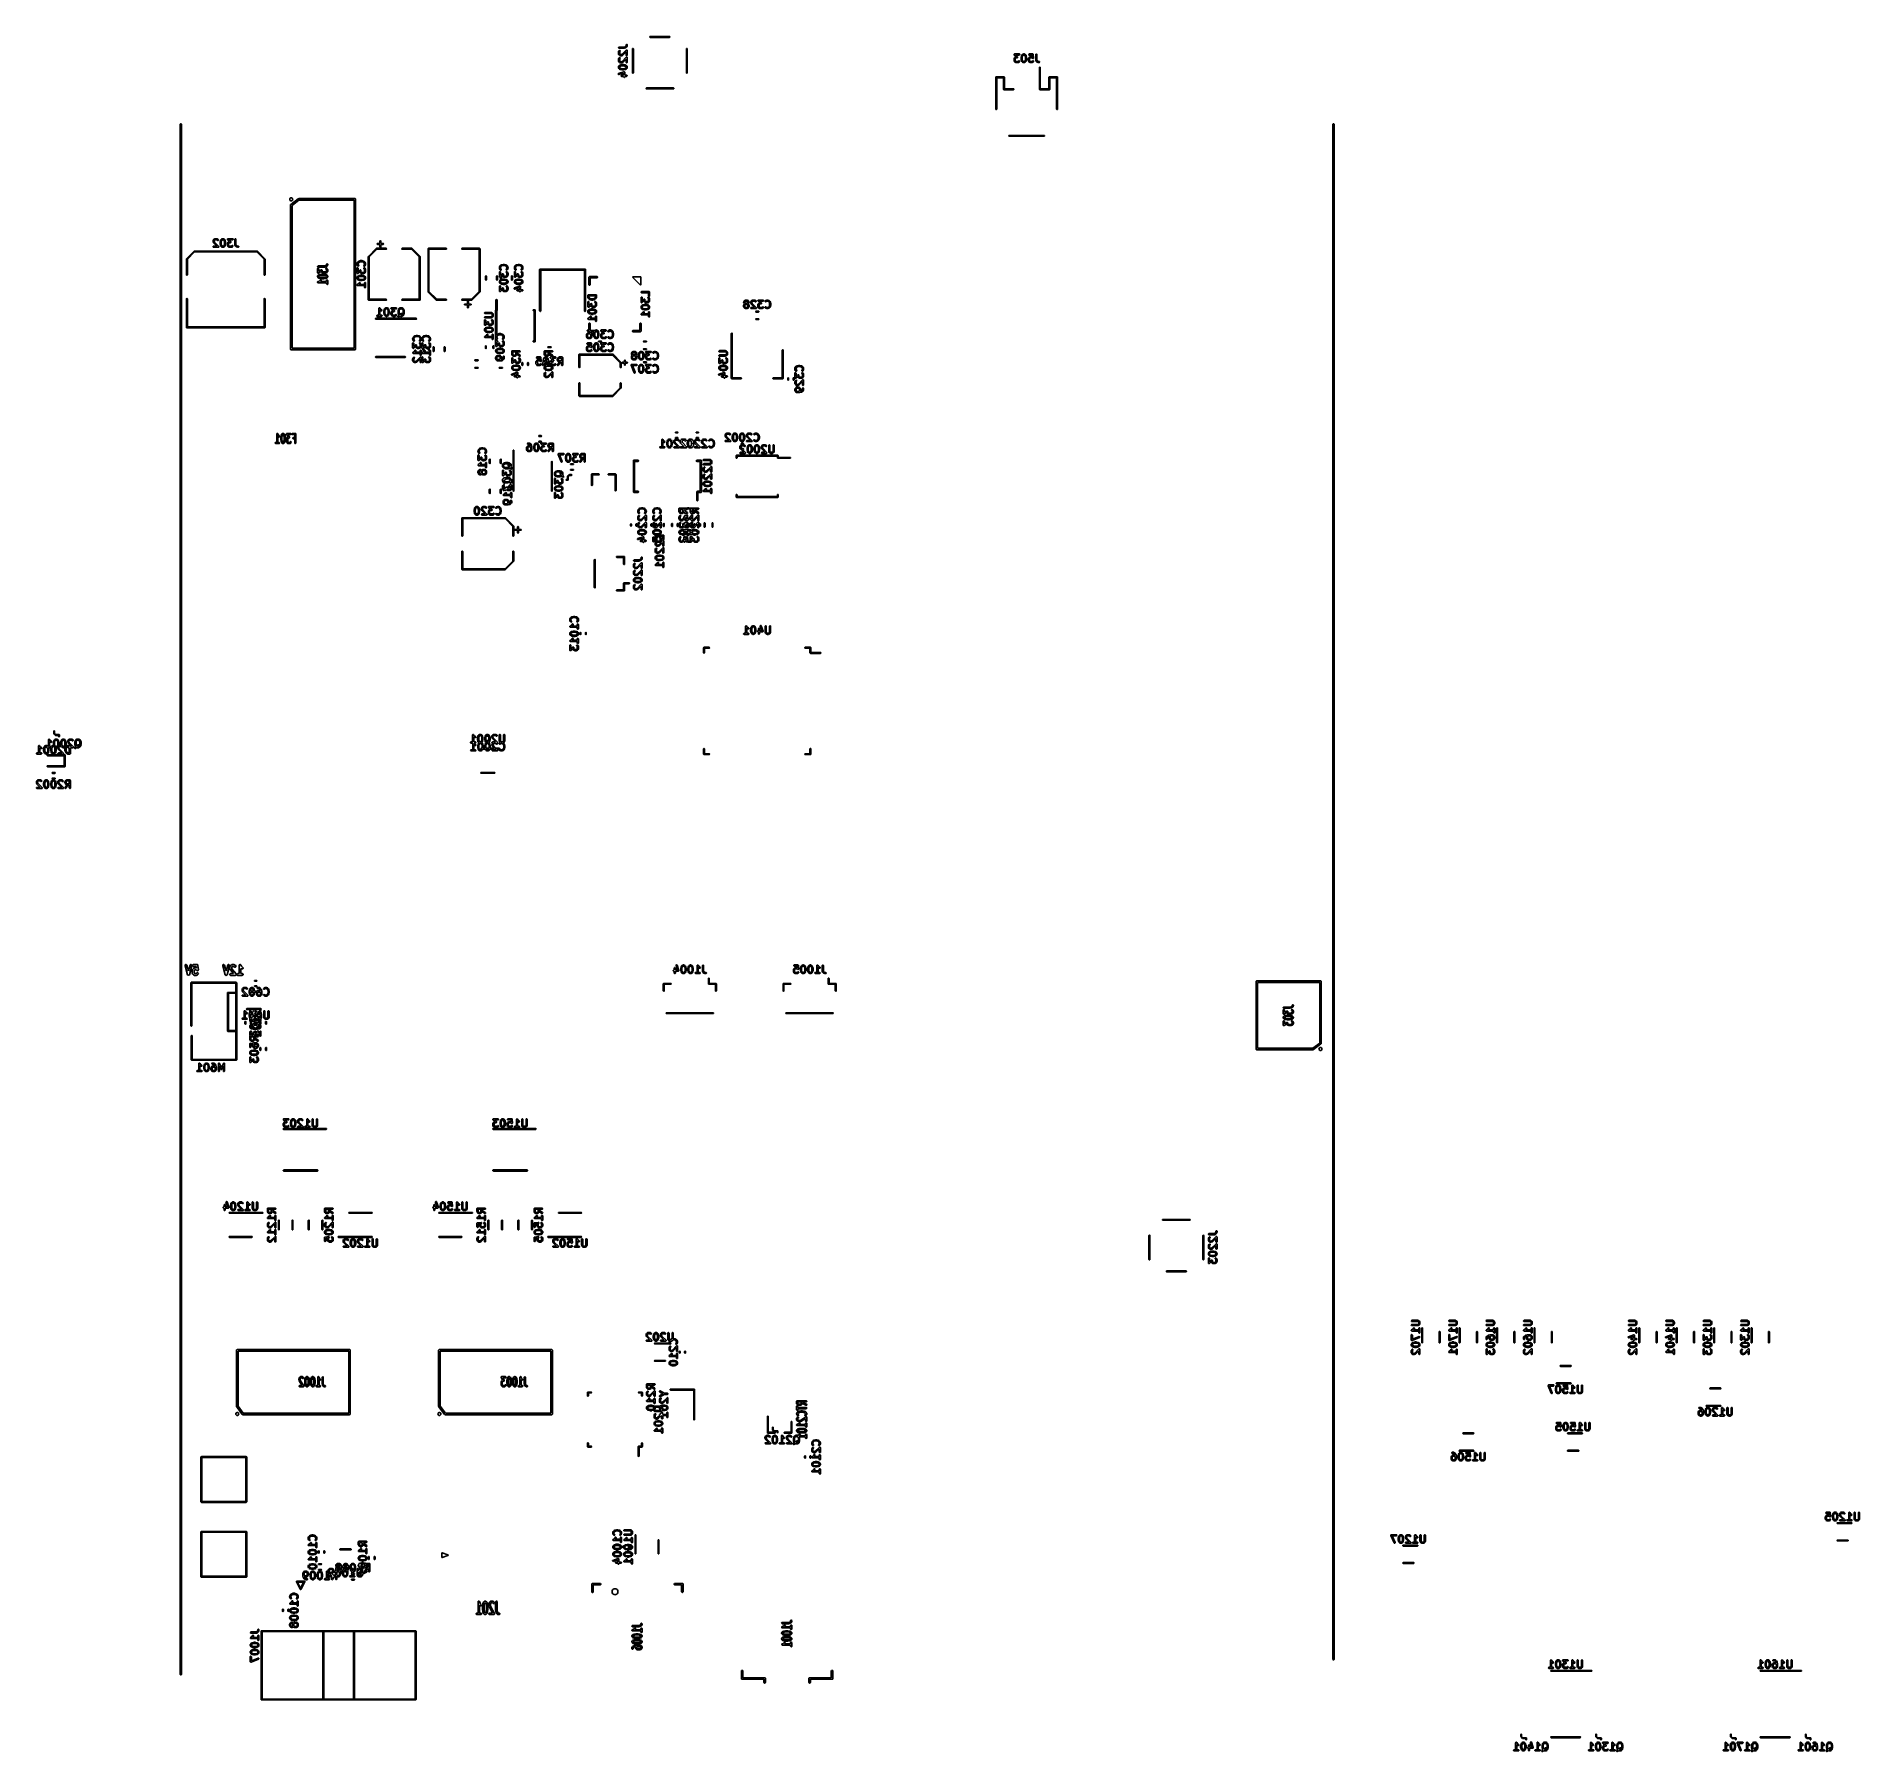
# Model space of a CAD drawing. Extents: x 54 to 297, y -260 to -31.
import ezdxf

# ---------------------------------------------------------------- set-up
doc = ezdxf.new("R2010")
doc.units = 0
doc.layers.add('BLACK', color=7, linetype='CONTINUOUS')

msp = doc.modelspace()

# ---------------------------------------------------------------- linework, layer by layer
at = {"layer": 'BLACK', "linetype": 'CONTINUOUS'}
for p, q in [((135.64, -31.3), (135.658, -31.2576)), ((135.658, -31.3424), (135.64, -31.3)), ((135.658, -31.2576), (135.7, -31.24)), ((135.7, -31.36), (135.658, -31.3424)), ((135.7, -31.24), (138.3, -31.24)), ((138.3, -31.36), (135.7, -31.36)), ((138.3, -31.24), (138.342, -31.2576)), ((138.342, -31.3424), (138.3, -31.36)), ((138.342, -31.2576), (138.36, -31.3)), ((138.36, -31.3), (138.342, -31.3424)), ((131.477, -33.3095), (131.482, -33.2839)), ((131.477, -33.5476), (131.477, -33.3095)), ((131.479, -33.5518), (131.477, -33.5476)), ((131.478, -33.5562), (131.479, -33.5518)), ((131.485, -33.5812), (131.478, -33.5562)), ((131.479, -32.7251), (131.504, -32.6806)), ((131.487, -32.7756), (131.479, -32.7251)), ((131.482, -33.2839), (131.485, -33.2804)), ((131.485, -33.276), (131.533, -33.1807)), ((131.485, -33.2804), (131.485, -33.276)), ((131.533, -33.6764), (131.485, -33.5812)), ((131.527, -32.8086), (131.487, -32.7756)), ((131.504, -32.6806), (131.552, -32.6631)), ((131.552, -32.8131), (131.527, -32.8086)), ((131.533, -33.1807), (131.546, -33.1627)), ((131.534, -33.6775), (131.533, -33.6764)), ((131.547, -33.6959), (131.534, -33.6775)), ((131.546, -33.1627), (131.547, -33.1613)), ((131.547, -33.1613), (131.595, -33.1136)), ((131.595, -33.7435), (131.547, -33.6959)), ((131.547, -34.1136), (131.595, -34.066)), ((131.552, -32.6631), (132.254, -32.6631)), ((132.267, -32.8131), (131.552, -32.8131)), ((131.595, -33.1136), (131.616, -33.0987)), ((131.596, -33.7442), (131.595, -33.7435)), ((131.595, -34.066), (131.616, -34.0511)), ((131.614, -33.7576), (131.596, -33.7442)), ((131.709, -33.8052), (131.614, -33.7576)), ((131.616, -33.0987), (131.667, -33.0942)), ((131.616, -34.0511), (131.667, -34.0466)), ((131.662, -33.2587), (131.627, -33.3272)), ((131.627, -33.3272), (131.627, -33.5299)), ((131.627, -33.5299), (131.662, -33.5984)), ((131.701, -33.2197), (131.662, -33.2587)), ((131.662, -33.5984), (131.692, -33.6288)), ((131.667, -33.0942), (131.709, -33.1236)), ((131.667, -34.0466), (131.709, -34.076)), ((131.692, -33.6288), (131.761, -33.6631)), ((131.722, -33.1732), (131.701, -33.2197)), ((131.709, -33.1236), (131.722, -33.1732)), ((131.714, -33.8057), (131.709, -33.8052)), ((131.709, -34.076), (131.722, -34.1256)), ((131.717, -33.8086), (131.714, -33.8057)), ((131.743, -33.8131), (131.717, -33.8086)), ((131.838, -33.8131), (131.743, -33.8131)), ((131.761, -33.6631), (131.826, -33.6631)), ((131.826, -33.6631), (131.94, -33.6249)), ((131.84, -33.8125), (131.838, -33.8131)), ((131.862, -33.8092), (131.84, -33.8125)), ((132.005, -33.7616), (131.862, -33.8092)), ((131.94, -33.6249), (132.499, -33.066)), ((131.94, -34.5773), (132.499, -34.0184)), ((132.008, -33.7588), (132.005, -33.7616)), ((132.013, -33.7584), (132.008, -33.7588)), ((132.034, -33.7435), (132.013, -33.7584)), ((132.477, -33.3001), (132.034, -33.7435)), ((132.254, -32.6631), (132.369, -32.6249)), ((132.268, -32.8125), (132.267, -32.8131)), ((132.29, -32.8092), (132.268, -32.8125)), ((132.433, -32.7616), (132.29, -32.8092)), ((132.369, -32.6249), (132.439, -32.5547)), ((132.437, -32.7588), (132.433, -32.7616)), ((132.441, -32.7584), (132.437, -32.7588)), ((132.439, -32.5547), (132.477, -32.4402)), ((132.463, -32.7435), (132.441, -32.7584)), ((132.558, -32.6483), (132.463, -32.7435)), ((132.477, -32.3571), (132.482, -32.3315)), ((132.477, -32.4402), (132.477, -32.3571)), ((132.477, -33.7381), (132.477, -33.3001)), ((132.495, -33.7863), (132.477, -33.7381)), ((132.482, -32.3315), (132.515, -32.2922)), ((132.539, -33.812), (132.495, -33.7863)), ((132.499, -33.066), (132.513, -33.0566)), ((132.499, -34.0184), (132.513, -34.009)), ((132.513, -33.0566), (132.515, -33.0541)), ((132.513, -34.009), (132.515, -34.0065)), ((132.515, -32.2922), (132.565, -32.2833)), ((132.515, -33.0541), (132.517, -33.0537)), ((132.515, -34.0065), (132.517, -34.0061)), ((132.517, -33.0537), (132.521, -33.0511)), ((132.517, -34.0061), (132.521, -34.0035)), ((132.521, -33.0511), (132.543, -33.0491)), ((132.521, -34.0035), (132.543, -34.0015)), ((132.59, -33.803), (132.539, -33.812)), ((132.543, -33.0491), (132.565, -33.0452)), ((132.543, -34.0015), (132.565, -33.9976)), ((132.56, -32.6442), (132.558, -32.6483)), ((132.564, -32.6419), (132.56, -32.6442)), ((132.576, -32.619), (132.564, -32.6419)), ((132.565, -32.2833), (132.61, -32.3089)), ((132.565, -33.0452), (132.568, -33.0469)), ((132.565, -33.9976), (132.568, -33.9993)), ((132.568, -33.0469), (132.572, -33.0466)), ((132.568, -33.9993), (132.572, -33.999)), ((132.572, -33.0466), (132.59, -33.0596)), ((132.572, -33.999), (132.59, -34.0119)), ((132.624, -32.4761), (132.576, -32.619)), ((132.59, -33.0596), (132.61, -33.0708)), ((132.623, -33.7637), (132.59, -33.803)), ((132.59, -34.0119), (132.61, -34.0232)), ((132.61, -32.3089), (132.627, -32.3571)), ((132.61, -33.0708), (132.611, -33.0741)), ((132.61, -34.0232), (132.611, -34.0264)), ((132.611, -33.0741), (132.614, -33.076)), ((132.611, -34.0264), (132.614, -34.0284)), ((132.614, -33.076), (132.62, -33.0978)), ((132.614, -34.0284), (132.62, -34.0502)), ((132.62, -33.0978), (132.627, -33.119)), ((132.62, -34.0502), (132.627, -34.0714)), ((132.627, -32.4524), (132.623, -32.4745)), ((132.623, -32.4745), (132.624, -32.4761)), ((132.627, -33.7381), (132.623, -33.7637)), ((132.627, -32.3571), (132.627, -32.4524)), ((132.627, -33.119), (132.627, -33.7381)), ((132.627, -34.0714), (132.627, -34.6905)), ((133.34, -32.9), (133.358, -32.8576)), ((133.34, -36.1), (133.34, -32.9)), ((133.358, -32.8576), (133.4, -32.84)), ((133.4, -32.84), (133.442, -32.8576)), ((133.442, -32.8576), (133.46, -32.9)), ((133.46, -32.9), (133.46, -36.1)), ((140.54, -32.9), (140.558, -32.8576)), ((140.54, -36.1), (140.54, -32.9)), ((140.558, -32.8576), (140.6, -32.84)), ((140.6, -32.84), (140.642, -32.8576)), ((140.642, -32.8576), (140.66, -32.9)), ((140.66, -32.9), (140.66, -36.1)), ((184.307, -33.6394), (184.31, -33.6342)), ((184.311, -33.6593), (184.307, -33.6394)), ((184.31, -33.6282), (184.323, -33.6124)), ((184.31, -33.6342), (184.31, -33.6282)), ((184.311, -33.6795), (184.311, -33.6593)), ((184.315, -33.6868), (184.311, -33.6795)), ((184.314, -34.1903), (184.361, -34.095)), ((184.316, -33.6899), (184.315, -33.6868)), ((184.319, -33.6921), (184.316, -33.6899)), ((184.325, -33.7018), (184.319, -33.6921)), ((184.323, -33.6124), (184.333, -33.5949)), ((184.552, -33.962), (184.325, -33.7018)), ((184.333, -33.5949), (184.338, -33.5929)), ((184.338, -33.5929), (184.342, -33.5882)), ((184.342, -33.5882), (184.362, -33.5843)), ((184.361, -34.095), (184.375, -34.077)), ((184.362, -33.5843), (184.381, -33.5774)), ((184.375, -34.077), (184.376, -34.0755)), ((184.376, -34.0755), (184.423, -34.0279)), ((184.381, -33.5774), (185, -33.5774)), ((184.423, -34.0279), (184.442, -34.0151)), ((184.442, -34.0151), (184.443, -34.0139)), ((184.443, -34.0139), (184.538, -33.9663)), ((184.538, -33.9663), (184.552, -33.962)), ((185, -33.7274), (184.546, -33.7274)), ((184.546, -33.7274), (184.771, -33.9839)), ((184.753, -34.0975), (184.733, -34.1014)), ((184.757, -34.0928), (184.753, -34.0975)), ((184.762, -34.0908), (184.757, -34.0928)), ((184.773, -34.0733), (184.762, -34.0908)), ((184.771, -33.9839), (184.777, -33.9936)), ((184.785, -34.0575), (184.773, -34.0733)), ((184.777, -33.9936), (184.779, -33.9958)), ((184.779, -33.9958), (184.78, -33.9989)), ((184.78, -33.9989), (184.784, -34.0062)), ((184.784, -34.0062), (184.785, -34.0264)), ((184.785, -34.0264), (184.788, -34.0464)), ((184.788, -34.0464), (184.785, -34.0515)), ((184.785, -34.0515), (184.785, -34.0575)), ((185, -33.5774), (185.026, -33.5819)), ((185.048, -33.7098), (185, -33.7274)), ((185.026, -33.5819), (185.065, -33.6149)), ((185.074, -33.6654), (185.048, -33.7098)), ((185.065, -33.6149), (185.074, -33.6654)), ((185.258, -34.0333), (185.261, -34.0186)), ((185.258, -34.2714), (185.258, -34.0333)), ((185.261, -34.0151), (185.308, -33.8247)), ((185.261, -34.0186), (185.261, -34.0151)), ((185.308, -33.8247), (185.313, -33.8128)), ((185.313, -33.8128), (185.314, -33.8093)), ((185.314, -33.8093), (185.361, -33.7141)), ((185.361, -33.7141), (185.375, -33.6961)), ((185.375, -33.6961), (185.376, -33.6946)), ((185.376, -33.6946), (185.423, -33.647)), ((185.452, -33.869), (185.408, -34.0426)), ((185.408, -34.0426), (185.408, -34.2622)), ((185.423, -33.647), (185.442, -33.6341)), ((185.442, -33.6341), (185.443, -33.6329)), ((185.443, -33.6329), (185.538, -33.5853)), ((185.49, -33.792), (185.452, -33.869)), ((185.521, -33.7616), (185.49, -33.792)), ((185.589, -33.7274), (185.521, -33.7616)), ((185.538, -33.5853), (185.563, -33.5779)), ((185.563, -33.5779), (185.567, -33.5789)), ((185.567, -33.5789), (185.571, -33.5774)), ((185.571, -33.5774), (185.667, -33.5774)), ((185.649, -33.7274), (185.589, -33.7274)), ((185.717, -33.7616), (185.649, -33.7274)), ((185.667, -33.5774), (185.692, -33.5819)), ((185.692, -33.5819), (185.696, -33.5848)), ((185.696, -33.5848), (185.7, -33.5853)), ((185.7, -33.5853), (185.795, -33.6329)), ((185.748, -33.792), (185.717, -33.7616)), ((185.786, -33.869), (185.748, -33.792)), ((185.83, -34.0426), (185.786, -33.869)), ((185.795, -33.6329), (185.813, -33.6463)), ((185.813, -33.6463), (185.815, -33.647)), ((185.815, -33.647), (185.863, -33.6946)), ((185.83, -34.2622), (185.83, -34.0426)), ((185.863, -33.6946), (185.875, -33.713)), ((185.875, -33.713), (185.877, -33.7141)), ((185.877, -33.7141), (185.924, -33.8093)), ((185.924, -33.8093), (185.928, -33.8217)), ((185.928, -33.8217), (185.93, -33.8247)), ((185.93, -33.8247), (185.978, -34.0151)), ((185.978, -34.0151), (185.979, -34.0301)), ((185.979, -34.0301), (185.98, -34.0333)), ((185.98, -34.0333), (185.98, -34.2714)), ((186.219, -34.1903), (186.266, -34.095)), ((186.259, -33.6394), (186.285, -33.5949)), ((186.268, -33.6899), (186.259, -33.6394)), ((186.266, -34.095), (186.28, -34.077)), ((186.308, -33.7229), (186.268, -33.6899)), ((186.28, -34.0755), (186.328, -34.0279)), ((186.28, -34.077), (186.28, -34.0755)), ((186.285, -33.5949), (186.333, -33.5774)), ((186.333, -33.7274), (186.308, -33.7229)), ((186.328, -34.0279), (186.346, -34.0151)), ((186.333, -33.5774), (186.81, -33.5774)), ((186.742, -33.7274), (186.333, -33.7274)), ((186.346, -34.0151), (186.347, -34.0139)), ((186.347, -34.0139), (186.443, -33.9663)), ((186.443, -33.9663), (186.468, -33.9588)), ((186.468, -33.9588), (186.472, -33.9599)), ((186.472, -33.9599), (186.476, -33.9583)), ((186.476, -33.9583), (186.714, -33.9583)), ((186.714, -33.9583), (186.74, -33.9629)), ((186.74, -33.9629), (186.743, -33.9657)), ((186.766, -33.9756), (186.742, -33.7274)), ((186.743, -33.9657), (186.748, -33.9663)), ((186.748, -33.9663), (186.766, -33.9756)), ((186.81, -33.5774), (186.813, -33.5781)), ((186.813, -33.5781), (186.815, -33.5776)), ((186.815, -33.5776), (186.818, -33.5789)), ((186.818, -33.5789), (186.835, -33.5819)), ((186.835, -33.5819), (186.847, -33.5921)), ((186.847, -33.5921), (186.862, -33.5987)), ((186.862, -33.5987), (186.866, -33.6081)), ((186.866, -33.6081), (186.874, -33.6149)), ((186.874, -33.6149), (186.877, -33.6306)), ((186.877, -33.6306), (186.884, -33.6449)), ((186.884, -33.6449), (186.932, -34.1211)), ((187.211, -33.6524), (187.215, -33.6267)), ((187.211, -34.3667), (187.211, -33.6524)), ((187.215, -33.6267), (187.248, -33.5874)), ((187.248, -33.5874), (187.299, -33.5785)), ((187.299, -33.5785), (187.343, -33.6042)), ((187.343, -33.6042), (187.361, -33.6524)), ((187.361, -33.6524), (187.361, -34.3545)), ((131.431, -36.2729), (131.441, -36.2226)), ((131.455, -36.318), (131.431, -36.2729)), ((131.441, -36.2226), (131.481, -36.1908)), ((131.503, -36.3369), (131.455, -36.318)), ((131.477, -34.2619), (131.482, -34.2363)), ((131.477, -34.5), (131.477, -34.2619)), ((131.479, -34.5042), (131.477, -34.5)), ((131.477, -35.3095), (131.482, -35.2839)), ((131.477, -35.4048), (131.477, -35.3095)), ((131.479, -35.409), (131.477, -35.4048)), ((131.478, -34.5086), (131.479, -34.5042)), ((131.485, -34.5335), (131.478, -34.5086)), ((131.478, -35.4133), (131.479, -35.409)), ((131.485, -35.4383), (131.478, -35.4133)), ((131.481, -36.1908), (132.195, -35.9527)), ((131.482, -34.2363), (131.485, -34.2328)), ((131.482, -35.2839), (131.485, -35.2804)), ((131.485, -34.2284), (131.533, -34.1331)), ((131.485, -34.2328), (131.485, -34.2284)), ((131.533, -34.6288), (131.485, -34.5335)), ((131.485, -35.276), (131.533, -35.1807)), ((131.485, -35.2804), (131.485, -35.276)), ((131.533, -35.5335), (131.485, -35.4383)), ((131.528, -36.3331), (131.503, -36.3369)), ((132.144, -36.1279), (131.528, -36.3331)), ((131.533, -34.1331), (131.546, -34.1151)), ((131.534, -34.6299), (131.533, -34.6288)), ((131.533, -35.1807), (131.546, -35.1627)), ((131.534, -35.5347), (131.533, -35.5335)), ((131.547, -34.6483), (131.534, -34.6299)), ((131.547, -35.553), (131.534, -35.5347)), ((131.546, -34.1151), (131.547, -34.1136)), ((131.546, -35.1627), (131.547, -35.1613)), ((131.595, -34.6959), (131.547, -34.6483)), ((131.547, -35.1613), (131.595, -35.1136)), ((131.595, -35.6007), (131.547, -35.553)), ((131.596, -34.6966), (131.595, -34.6959)), ((131.595, -35.1136), (131.613, -35.1008)), ((131.596, -35.6013), (131.595, -35.6007)), ((131.614, -34.7099), (131.596, -34.6966)), ((131.614, -35.6147), (131.596, -35.6013)), ((131.613, -35.1008), (131.614, -35.0996)), ((131.709, -34.7576), (131.614, -34.7099)), ((131.614, -35.0996), (131.709, -35.052)), ((131.709, -35.6623), (131.614, -35.6147)), ((131.662, -34.2111), (131.627, -34.2796)), ((131.627, -34.2796), (131.627, -34.4823)), ((131.627, -34.4823), (131.662, -34.5508)), ((131.662, -35.2587), (131.627, -35.3272)), ((131.627, -35.3272), (131.627, -35.3871)), ((131.627, -35.3871), (131.662, -35.4556)), ((131.701, -34.1721), (131.662, -34.2111)), ((131.662, -34.5508), (131.692, -34.5812)), ((131.692, -35.2283), (131.662, -35.2587)), ((131.662, -35.4556), (131.692, -35.486)), ((131.692, -34.5812), (131.761, -34.6155)), ((131.769, -35.1898), (131.692, -35.2283)), ((131.692, -35.486), (131.769, -35.5245)), ((131.722, -34.1256), (131.701, -34.1721)), ((131.714, -34.7581), (131.709, -34.7576)), ((131.709, -35.052), (131.722, -35.0483)), ((131.713, -35.6627), (131.709, -35.6623)), ((131.725, -35.668), (131.713, -35.6627)), ((131.717, -34.761), (131.714, -34.7581)), ((131.743, -34.7655), (131.717, -34.761)), ((131.722, -35.0483), (131.725, -35.0463)), ((131.725, -35.0463), (131.915, -34.9987)), ((131.915, -35.7156), (131.725, -35.668)), ((131.838, -34.7655), (131.743, -34.7655)), ((131.761, -34.6155), (131.826, -34.6155)), ((131.943, -35.1464), (131.769, -35.1898)), ((131.769, -35.5245), (131.943, -35.5679)), ((131.812, -36.487), (131.838, -36.4425)), ((131.821, -36.5375), (131.812, -36.487)), ((131.826, -34.6155), (131.94, -34.5773)), ((131.84, -34.7649), (131.838, -34.7655)), ((131.838, -36.4425), (131.886, -36.425)), ((131.862, -34.7616), (131.84, -34.7649)), ((132.005, -34.714), (131.862, -34.7616)), ((131.886, -36.425), (132.144, -36.425)), ((131.915, -34.9987), (131.93, -34.9976)), ((131.919, -35.7153), (131.915, -35.7156)), ((131.933, -35.7179), (131.919, -35.7153)), ((131.93, -34.9976), (131.933, -34.9964)), ((131.933, -34.9964), (132.171, -34.9964)), ((132.171, -35.7179), (131.933, -35.7179)), ((132.162, -35.1464), (131.943, -35.1464)), ((131.943, -35.5679), (132.162, -35.5679)), ((132.008, -34.7112), (132.005, -34.714)), ((132.013, -34.7108), (132.008, -34.7112)), ((132.034, -34.6959), (132.013, -34.7108)), ((132.477, -34.2525), (132.034, -34.6959)), ((132.144, -36.425), (132.144, -36.1279)), ((132.336, -35.1898), (132.162, -35.1464)), ((132.162, -35.5679), (132.336, -35.5245)), ((132.171, -34.9964), (132.186, -34.999)), ((132.175, -35.7167), (132.171, -35.7179)), ((132.19, -35.7156), (132.175, -35.7167)), ((132.186, -34.999), (132.19, -34.9987)), ((132.19, -34.9987), (132.38, -35.0463)), ((132.38, -35.668), (132.19, -35.7156)), ((132.195, -35.9527), (132.221, -35.9488)), ((132.221, -35.9488), (132.226, -35.9509)), ((132.226, -35.9509), (132.232, -35.9499)), ((132.232, -35.9499), (132.25, -35.9602)), ((132.25, -35.9602), (132.269, -35.9677)), ((132.269, -35.9677), (132.272, -35.9727)), ((132.272, -35.9727), (132.276, -35.9756)), ((132.276, -35.9756), (132.283, -35.9948)), ((132.283, -35.9948), (132.293, -36.0128)), ((132.293, -36.0128), (132.292, -36.0184)), ((132.292, -36.0184), (132.294, -36.0238)), ((132.294, -36.0238), (132.294, -36.425)), ((132.294, -36.425), (132.552, -36.425)), ((132.413, -35.2283), (132.336, -35.1898)), ((132.336, -35.5245), (132.413, -35.486)), ((132.38, -35.0463), (132.392, -35.0516)), ((132.383, -35.666), (132.38, -35.668)), ((132.395, -35.6623), (132.383, -35.666)), ((132.392, -35.0516), (132.395, -35.052)), ((132.395, -35.052), (132.491, -35.0996)), ((132.491, -35.6147), (132.395, -35.6623)), ((132.443, -35.2587), (132.413, -35.2283)), ((132.413, -35.486), (132.443, -35.4556)), ((132.477, -35.3272), (132.443, -35.2587)), ((132.443, -35.4556), (132.477, -35.3871)), ((132.477, -34.6905), (132.477, -34.2525)), ((132.495, -34.7387), (132.477, -34.6905)), ((132.477, -35.3871), (132.477, -35.3272)), ((132.491, -35.0996), (132.509, -35.1129)), ((132.492, -35.6135), (132.491, -35.6147)), ((132.51, -35.6007), (132.492, -35.6135)), ((132.539, -34.7643), (132.495, -34.7387)), ((132.509, -35.1129), (132.51, -35.1136)), ((132.51, -35.1136), (132.558, -35.1613)), ((132.558, -35.553), (132.51, -35.6007)), ((132.59, -34.7554), (132.539, -34.7643)), ((132.552, -36.425), (132.578, -36.4295)), ((132.558, -35.1613), (132.571, -35.1796)), ((132.572, -35.5335), (132.558, -35.5516)), ((132.558, -35.5516), (132.558, -35.553)), ((132.571, -35.1796), (132.572, -35.1807)), ((132.572, -35.1807), (132.619, -35.276)), ((132.619, -35.4383), (132.572, -35.5335)), ((132.578, -36.4295), (132.617, -36.4625)), ((132.623, -34.7161), (132.59, -34.7554)), ((132.626, -36.513), (132.601, -36.5575)), ((132.617, -36.4625), (132.626, -36.513)), ((132.619, -35.276), (132.627, -35.3009)), ((132.62, -35.4338), (132.619, -35.4383)), ((132.623, -35.4304), (132.62, -35.4338)), ((132.627, -34.6905), (132.623, -34.7161)), ((132.627, -35.4048), (132.623, -35.4304)), ((132.627, -35.3009), (132.626, -35.3053)), ((132.626, -35.3053), (132.627, -35.3095)), ((132.627, -35.3095), (132.627, -35.4048)), ((133.358, -36.1424), (133.34, -36.1)), ((133.4, -36.16), (133.358, -36.1424)), ((133.442, -36.1424), (133.4, -36.16)), ((133.46, -36.1), (133.442, -36.1424)), ((140.558, -36.1424), (140.54, -36.1)), ((140.6, -36.16), (140.558, -36.1424)), ((140.642, -36.1424), (140.6, -36.16)), ((140.66, -36.1), (140.642, -36.1424)), ((184.306, -34.2238), (184.31, -34.1982)), ((184.306, -34.4619), (184.306, -34.2238)), ((184.307, -34.4661), (184.306, -34.4619)), ((184.306, -34.4705), (184.307, -34.4661)), ((184.314, -34.4954), (184.306, -34.4705)), ((184.31, -34.1982), (184.313, -34.1947)), ((184.313, -34.1947), (184.314, -34.1903)), ((184.361, -34.5907), (184.314, -34.4954)), ((184.363, -34.5918), (184.361, -34.5907)), ((184.376, -34.6102), (184.363, -34.5918)), ((184.423, -34.6578), (184.376, -34.6102)), ((184.425, -34.6585), (184.423, -34.6578)), ((184.443, -34.6718), (184.425, -34.6585)), ((184.538, -34.7195), (184.443, -34.6718)), ((184.49, -34.173), (184.456, -34.2415)), ((184.456, -34.2415), (184.456, -34.4442)), ((184.456, -34.4442), (184.49, -34.5127)), ((184.521, -34.1426), (184.49, -34.173)), ((184.49, -34.5127), (184.521, -34.5431)), ((184.589, -34.1083), (184.521, -34.1426)), ((184.521, -34.5431), (184.589, -34.5774)), ((184.542, -34.72), (184.538, -34.7195)), ((184.546, -34.7229), (184.542, -34.72)), ((184.571, -34.7274), (184.546, -34.7229)), ((184.857, -34.7274), (184.571, -34.7274)), ((184.714, -34.1083), (184.589, -34.1083)), ((184.589, -34.5774), (184.839, -34.5774)), ((184.733, -34.1014), (184.714, -34.1083)), ((184.839, -34.5774), (184.908, -34.5431)), ((184.861, -34.7258), (184.857, -34.7274)), ((184.866, -34.7269), (184.861, -34.7258)), ((184.891, -34.7195), (184.866, -34.7269)), ((184.986, -34.6718), (184.891, -34.7195)), ((184.908, -34.5431), (184.947, -34.5041)), ((184.947, -34.5041), (184.968, -34.4892)), ((184.968, -34.4892), (185.019, -34.4847)), ((184.987, -34.6707), (184.986, -34.6718)), ((185.005, -34.6578), (184.987, -34.6707)), ((185.053, -34.6102), (185.005, -34.6578)), ((185.019, -34.4847), (185.061, -34.5141)), ((185.075, -34.5637), (185.053, -34.6102)), ((185.061, -34.5141), (185.075, -34.5637)), ((185.26, -34.2747), (185.258, -34.2714)), ((185.261, -34.2896), (185.26, -34.2747)), ((185.308, -34.4801), (185.261, -34.2896)), ((185.31, -34.483), (185.308, -34.4801)), ((185.314, -34.4954), (185.31, -34.483)), ((185.361, -34.5907), (185.314, -34.4954)), ((185.363, -34.5918), (185.361, -34.5907)), ((185.376, -34.6102), (185.363, -34.5918)), ((185.423, -34.6578), (185.376, -34.6102)), ((185.408, -34.2622), (185.452, -34.4357)), ((185.425, -34.6585), (185.423, -34.6578)), ((185.443, -34.6718), (185.425, -34.6585)), ((185.538, -34.7195), (185.443, -34.6718)), ((185.452, -34.4357), (185.49, -34.5127)), ((185.49, -34.5127), (185.521, -34.5431)), ((185.521, -34.5431), (185.589, -34.5774)), ((185.542, -34.72), (185.538, -34.7195)), ((185.546, -34.7229), (185.542, -34.72)), ((185.571, -34.7274), (185.546, -34.7229)), ((185.667, -34.7274), (185.571, -34.7274)), ((185.589, -34.5774), (185.649, -34.5774)), ((185.649, -34.5774), (185.717, -34.5431)), ((185.671, -34.7258), (185.667, -34.7274)), ((185.675, -34.7269), (185.671, -34.7258)), ((185.7, -34.7195), (185.675, -34.7269)), ((185.795, -34.6718), (185.7, -34.7195)), ((185.717, -34.5431), (185.748, -34.5127)), ((185.748, -34.5127), (185.786, -34.4357)), ((185.786, -34.4357), (185.83, -34.2622)), ((185.797, -34.6707), (185.795, -34.6718)), ((185.815, -34.6578), (185.797, -34.6707)), ((185.863, -34.6102), (185.815, -34.6578)), ((185.877, -34.5907), (185.863, -34.6087)), ((185.863, -34.6087), (185.863, -34.6102)), ((185.924, -34.4954), (185.877, -34.5907)), ((185.925, -34.4919), (185.924, -34.4954)), ((185.93, -34.4801), (185.925, -34.4919)), ((185.978, -34.2896), (185.93, -34.4801)), ((185.98, -34.2714), (185.977, -34.2862)), ((185.977, -34.2862), (185.978, -34.2896)), ((186.211, -34.2238), (186.215, -34.1982)), ((186.211, -34.4619), (186.211, -34.2238)), ((186.212, -34.4661), (186.211, -34.4619)), ((186.211, -34.4705), (186.212, -34.4661)), ((186.219, -34.4954), (186.211, -34.4705)), ((186.215, -34.1982), (186.218, -34.1947)), ((186.218, -34.1947), (186.219, -34.1903)), ((186.266, -34.5907), (186.219, -34.4954)), ((186.267, -34.5918), (186.266, -34.5907)), ((186.28, -34.6102), (186.267, -34.5918)), ((186.328, -34.6578), (186.28, -34.6102)), ((186.329, -34.6585), (186.328, -34.6578)), ((186.347, -34.6718), (186.329, -34.6585)), ((186.443, -34.7195), (186.347, -34.6718)), ((186.395, -34.173), (186.361, -34.2415)), ((186.361, -34.2415), (186.361, -34.4442)), ((186.361, -34.4442), (186.395, -34.5127)), ((186.425, -34.1426), (186.395, -34.173)), ((186.395, -34.5127), (186.425, -34.5431)), ((186.494, -34.1083), (186.425, -34.1426)), ((186.425, -34.5431), (186.494, -34.5774)), ((186.447, -34.72), (186.443, -34.7195)), ((186.451, -34.7229), (186.447, -34.72)), ((186.476, -34.7274), (186.451, -34.7229)), ((186.714, -34.7274), (186.476, -34.7274)), ((186.697, -34.1083), (186.494, -34.1083)), ((186.494, -34.5774), (186.697, -34.5774)), ((186.765, -34.1426), (186.697, -34.1083)), ((186.697, -34.5774), (186.765, -34.5431)), ((186.718, -34.7258), (186.714, -34.7274)), ((186.723, -34.7269), (186.718, -34.7258)), ((186.748, -34.7195), (186.723, -34.7269)), ((186.843, -34.6718), (186.748, -34.7195)), ((186.804, -34.1816), (186.765, -34.1426)), ((186.765, -34.5431), (186.804, -34.5041)), ((186.805, -34.1818), (186.804, -34.1816)), ((186.804, -34.5041), (186.825, -34.4892)), ((186.805, -34.1823), (186.805, -34.1818)), ((186.828, -34.1926), (186.805, -34.1823)), ((186.825, -34.4892), (186.877, -34.4847)), ((186.851, -34.2033), (186.828, -34.1926)), ((186.844, -34.6707), (186.843, -34.6718)), ((186.863, -34.6578), (186.844, -34.6707)), ((186.852, -34.2034), (186.851, -34.2032)), ((186.851, -34.2032), (186.851, -34.2033)), ((186.876, -34.1965), (186.852, -34.2034)), ((186.91, -34.6102), (186.863, -34.6578)), ((186.9, -34.19), (186.876, -34.1965)), ((186.877, -34.4847), (186.919, -34.5141)), ((186.901, -34.1895), (186.9, -34.1896)), ((186.9, -34.1896), (186.9, -34.19)), ((186.915, -34.1686), (186.901, -34.1895)), ((186.932, -34.5637), (186.91, -34.6102)), ((186.93, -34.148), (186.915, -34.1686)), ((186.919, -34.5141), (186.932, -34.5637)), ((186.932, -34.1211), (186.93, -34.1471)), ((186.93, -34.1471), (186.93, -34.1475)), ((186.93, -34.1475), (186.93, -34.148)), ((187.211, -34.3682), (187.211, -34.3667)), ((187.215, -34.3904), (187.211, -34.3682)), ((187.262, -34.5332), (187.215, -34.3904)), ((187.265, -34.5368), (187.262, -34.5332)), ((187.265, -34.5412), (187.265, -34.5368)), ((187.28, -34.5626), (187.265, -34.5412)), ((187.376, -34.6578), (187.28, -34.5626)), ((187.361, -34.3545), (187.399, -34.469)), ((187.38, -34.6597), (187.376, -34.6578)), ((187.382, -34.6635), (187.38, -34.6597)), ((187.405, -34.6759), (187.382, -34.6635)), ((187.399, -34.469), (187.469, -34.5392)), ((187.548, -34.7235), (187.405, -34.6759)), ((187.469, -34.5392), (187.584, -34.5774)), ((187.549, -34.7235), (187.548, -34.7235)), ((187.571, -34.7274), (187.549, -34.7235)), ((187.667, -34.7274), (187.571, -34.7274)), ((187.584, -34.5774), (187.667, -34.5774)), ((187.667, -34.5774), (187.692, -34.5819)), ((187.715, -34.7098), (187.667, -34.7274)), ((187.692, -34.5819), (187.732, -34.6149)), ((187.7, -35.4), (187.718, -35.3576)), ((187.7, -38.29), (187.7, -35.4)), ((187.741, -34.6654), (187.715, -34.7098)), ((187.718, -35.3576), (187.76, -35.34)), ((187.732, -34.6149), (187.741, -34.6654)), ((187.76, -35.34), (187.802, -35.3576)), ((187.802, -35.3576), (187.82, -35.4)), ((187.82, -35.4), (187.82, -38.23)), ((131.86, -36.5705), (131.821, -36.5375)), ((131.886, -36.575), (131.86, -36.5705)), ((132.144, -36.575), (131.886, -36.575)), ((132.144, -36.6429), (132.144, -36.575)), ((132.162, -36.6911), (132.144, -36.6429)), ((132.206, -36.7167), (132.162, -36.6911)), ((132.257, -36.7078), (132.206, -36.7167)), ((132.29, -36.6685), (132.257, -36.7078)), ((132.294, -36.6429), (132.29, -36.6685)), ((132.552, -36.575), (132.294, -36.575)), ((132.294, -36.575), (132.294, -36.6429)), ((132.601, -36.5575), (132.552, -36.575)), ((135.14, -38.18), (135.158, -38.1376)), ((135.158, -38.2224), (135.14, -38.18)), ((135.158, -38.1376), (135.2, -38.12)), ((135.2, -38.24), (135.158, -38.2224)), ((135.2, -38.12), (138.8, -38.12)), ((138.8, -38.24), (135.2, -38.24)), ((138.8, -38.12), (138.842, -38.1376)), ((138.842, -38.2224), (138.8, -38.24)), ((138.842, -38.1376), (138.86, -38.18)), ((138.86, -38.18), (138.842, -38.2224)), ((181.88, -36.69), (181.898, -36.6476)), ((181.88, -40.94), (181.88, -36.69)), ((181.898, -36.6476), (181.94, -36.63)), ((181.94, -36.63), (182.96, -36.63)), ((182.9, -36.75), (182, -36.75)), ((182, -36.75), (182, -40.94)), ((182.9, -38.29), (182.9, -36.75)), ((182.918, -38.3324), (182.9, -38.29)), ((182.96, -38.35), (182.918, -38.3324)), ((182.96, -36.63), (183.002, -36.6476)), ((184.24, -38.35), (182.96, -38.35)), ((183.002, -36.6476), (183.02, -36.69)), ((183.02, -36.69), (183.02, -38.23)), ((183.02, -38.23), (184.24, -38.23)), ((184.24, -38.23), (184.282, -38.2476)), ((184.282, -38.3324), (184.24, -38.35)), ((184.282, -38.2476), (184.3, -38.29)), ((184.3, -38.29), (184.282, -38.3324)), ((187.718, -38.3324), (187.7, -38.29)), ((187.76, -38.35), (187.718, -38.3324)), ((189.04, -38.35), (187.76, -38.35)), ((187.82, -38.23), (188.98, -38.23)), ((188.98, -36.69), (188.998, -36.6476)), ((188.98, -38.23), (188.98, -36.69)), ((188.998, -36.6476), (189.04, -36.63)), ((189.04, -36.63), (190.06, -36.63)), ((189.082, -38.3324), (189.04, -38.35)), ((189.1, -38.29), (189.082, -38.3324)), ((190, -36.75), (189.1, -36.75)), ((189.1, -36.75), (189.1, -38.29)), ((190, -40.94), (190, -36.75)), ((190.06, -36.63), (190.102, -36.6476)), ((190.102, -36.6476), (190.12, -36.69)), ((190.12, -36.69), (190.12, -40.94)), ((181.898, -40.9824), (181.88, -40.94)), ((181.94, -41), (181.898, -40.9824)), ((181.982, -40.9824), (181.94, -41)), ((182, -40.94), (181.982, -40.9824)), ((190.018, -40.9824), (190, -40.94)), ((190.06, -41), (190.018, -40.9824)), ((190.102, -40.9824), (190.06, -41)), ((190.12, -40.94), (190.102, -40.9824)), ((72.9, -43), (72.9191, -42.9412)), ((72.9, -250), (72.9, -43)), ((72.9191, -42.9412), (72.9691, -42.9049)), ((72.9691, -42.9049), (73.0309, -42.9049)), ((73.0309, -42.9049), (73.0809, -42.9412)), ((73.0809, -42.9412), (73.1, -43)), ((73.1, -43), (73.1, -250)), ((226.9, -43), (226.919, -42.9412)), ((226.9, -248), (226.9, -43)), ((226.919, -42.9412), (226.969, -42.9049)), ((226.969, -42.9049), (227.031, -42.9049)), ((227.031, -42.9049), (227.081, -42.9412)), ((227.081, -42.9412), (227.1, -43)), ((227.1, -43), (227.1, -248)), ((183.6, -44.51), (183.618, -44.4676)), ((183.618, -44.5524), (183.6, -44.51)), ((183.618, -44.4676), (183.66, -44.45)), ((183.66, -44.57), (183.618, -44.5524)), ((183.66, -44.45), (188.34, -44.45)), ((188.34, -44.57), (183.66, -44.57)), ((188.34, -44.45), (188.382, -44.4676)), ((188.382, -44.5524), (188.34, -44.57)), ((188.382, -44.4676), (188.4, -44.51)), ((188.4, -44.51), (188.382, -44.5524)), ((87.55, -52.9997), (87.5699, -52.913)), ((87.5696, -53.0864), (87.55, -52.9997)), ((87.625, -53.1561), (87.5696, -53.0864)), ((87.5699, -52.913), (87.6255, -52.8435)), ((87.705, -53.1949), (87.625, -53.1561)), ((87.6255, -52.8435), (87.7057, -52.805)), ((87.69, -53.67), (88.69, -52.92)), ((87.794, -53.1951), (87.705, -53.1949)), ((87.7057, -52.805), (87.7946, -52.805)), ((87.8742, -53.1567), (87.794, -53.1951)), ((87.7946, -52.805), (87.8748, -52.8437)), ((88.7833, -53.1), (87.85, -53.8)), ((87.9299, -53.0874), (87.8742, -53.1567)), ((87.8748, -52.8437), (87.9302, -52.9133)), ((87.95, -53.0007), (87.9299, -53.0874)), ((87.9302, -52.9133), (87.95, -53)), ((87.95, -53), (87.95, -53.0007)), ((88.69, -52.92), (88.6908, -52.9197)), ((88.6908, -52.9197), (88.6912, -52.9191)), ((88.6912, -52.9191), (88.7199, -52.9098)), ((88.7199, -52.9098), (88.7485, -52.9)), ((88.7485, -52.9), (88.7492, -52.9002)), ((88.7492, -52.9002), (88.75, -52.9)), ((88.75, -52.9), (96.25, -52.9)), ((96.15, -53.1), (88.7833, -53.1)), ((96.15, -72.9), (96.15, -53.1)), ((96.25, -52.9), (96.2651, -52.9049)), ((96.2651, -52.9049), (96.2809, -52.9049)), ((96.2809, -52.9049), (96.2937, -52.9142)), ((96.2937, -52.9142), (96.3088, -52.9191)), ((96.3088, -52.9191), (96.3181, -52.9319)), ((96.3181, -52.9319), (96.3309, -52.9412)), ((96.3309, -52.9412), (96.3358, -52.9563)), ((96.3358, -52.9563), (96.3451, -52.9691)), ((96.3451, -52.9691), (96.3451, -52.9849)), ((96.3451, -52.9849), (96.35, -53)), ((96.35, -53), (96.35, -73)), ((87.65, -53.75), (87.6547, -53.7356)), ((87.65, -73), (87.65, -53.75)), ((87.6544, -53.7205), (87.664, -53.707)), ((87.6547, -53.7356), (87.6544, -53.7205)), ((87.664, -53.707), (87.6691, -53.6912)), ((87.6691, -53.6912), (87.6813, -53.6823)), ((87.6813, -53.6823), (87.69, -53.67)), ((87.85, -53.8), (87.85, -72.9)), ((77.3139, -58.4893), (77.3615, -58.3941)), ((77.3615, -58.3941), (77.3748, -58.3761)), ((77.3748, -58.3761), (77.3755, -58.3746)), ((77.3755, -58.3746), (77.4232, -58.327)), ((77.4232, -58.327), (77.4415, -58.3141)), ((77.4415, -58.3141), (77.4426, -58.3129)), ((77.4426, -58.3129), (77.5379, -58.2653)), ((77.5206, -58.4416), (77.4902, -58.472)), ((77.5891, -58.4074), (77.5206, -58.4416)), ((77.5379, -58.2653), (77.5629, -58.2579)), ((77.5629, -58.2579), (77.5672, -58.2589)), ((77.5672, -58.2589), (77.5714, -58.2574)), ((77.5714, -58.2574), (77.8095, -58.2574)), ((77.7918, -58.4074), (77.5891, -58.4074)), ((77.8603, -58.4416), (77.7918, -58.4074)), ((77.8095, -58.2574), (77.8352, -58.2619)), ((77.8352, -58.2619), (77.8386, -58.2648)), ((77.8386, -58.2648), (77.8431, -58.2653)), ((77.8431, -58.2653), (77.9383, -58.3129)), ((77.8993, -58.4807), (77.8603, -58.4416)), ((77.9383, -58.3129), (77.9563, -58.3263)), ((77.9563, -58.3263), (77.9578, -58.327)), ((77.9578, -58.327), (78.0054, -58.3746)), ((78.0248, -58.447), (77.9954, -58.4891)), ((78.0054, -58.3746), (78.0204, -58.3959)), ((78.0204, -58.3959), (78.0248, -58.447)), ((78.3139, -58.4893), (78.3615, -58.3941)), ((78.3615, -58.3941), (78.3748, -58.3761)), ((78.3748, -58.3761), (78.3755, -58.3746)), ((78.3755, -58.3746), (78.4232, -58.327)), ((78.4232, -58.327), (78.4415, -58.3141)), ((78.4415, -58.3141), (78.4426, -58.3129)), ((78.4426, -58.3129), (78.5379, -58.2653)), ((78.5206, -58.4416), (78.4902, -58.472)), ((78.5891, -58.4074), (78.5206, -58.4416)), ((78.5379, -58.2653), (78.5629, -58.2579)), ((78.5629, -58.2579), (78.5672, -58.2589)), ((78.5672, -58.2589), (78.5714, -58.2574)), ((78.5714, -58.2574), (78.6667, -58.2574)), ((78.649, -58.4074), (78.5891, -58.4074)), ((78.7175, -58.4416), (78.649, -58.4074)), ((78.6667, -58.2574), (78.6923, -58.2619)), ((78.6923, -58.2619), (78.6958, -58.2648)), ((78.6958, -58.2648), (78.7002, -58.2653)), ((78.7002, -58.2653), (78.7954, -58.3129)), ((78.7479, -58.472), (78.7175, -58.4416)), ((78.7954, -58.3129), (78.8135, -58.3263)), ((78.8135, -58.3263), (78.8149, -58.327)), ((78.8149, -58.327), (78.8626, -58.3746)), ((78.8626, -58.3746), (78.8754, -58.393)), ((78.8754, -58.393), (78.8766, -58.3941)), ((78.8766, -58.3941), (78.9242, -58.4893)), ((79.2119, -58.3194), (79.2148, -58.3142)), ((79.2154, -58.3393), (79.2119, -58.3194)), ((79.2147, -58.3082), (79.2274, -58.2924)), ((79.2148, -58.3142), (79.2147, -58.3082)), ((79.2158, -58.3595), (79.2154, -58.3393)), ((79.2202, -58.3668), (79.2158, -58.3595)), ((79.2208, -58.3699), (79.2202, -58.3668)), ((79.2234, -58.3721), (79.2208, -58.3699)), ((79.2293, -58.3818), (79.2234, -58.3721)), ((79.2274, -58.2924), (79.2375, -58.2749)), ((79.457, -58.642), (79.2293, -58.3818)), ((79.2375, -58.2749), (79.2431, -58.2729)), ((79.2431, -58.2729), (79.2469, -58.2682)), ((79.2469, -58.2682), (79.2667, -58.2643)), ((79.2667, -58.2643), (79.2857, -58.2574)), ((79.2857, -58.2574), (79.9048, -58.2574)), ((79.9048, -58.4074), (79.451, -58.4074)), ((79.451, -58.4074), (79.6755, -58.6639)), ((79.9048, -58.2574), (79.9304, -58.2619)), ((79.953, -58.3898), (79.9048, -58.4074)), ((79.9304, -58.2619), (79.9697, -58.2949)), ((79.9786, -58.3454), (79.953, -58.3898)), ((79.9697, -58.2949), (79.9786, -58.3454)), ((80.2107, -58.3324), (80.2152, -58.3067)), ((80.2107, -59.0467), (80.2107, -58.3324)), ((80.2152, -58.3067), (80.2482, -58.2674)), ((80.2482, -58.2674), (80.2987, -58.2585)), ((80.2987, -58.2585), (80.3432, -58.2842)), ((80.3432, -58.2842), (80.3607, -58.3324)), ((80.3607, -58.3324), (80.3607, -59.0345)), ((73.7726, -60.9276), (74.7726, -59.9276)), ((74.8399, -60.03), (73.875, -60.9949)), ((74.7726, -59.9276), (74.815, -59.91)), ((74.815, -59.91), (83.185, -59.91)), ((83.1601, -60.03), (74.8399, -60.03)), ((77.306, -58.5229), (77.3105, -58.4972)), ((77.306, -58.6181), (77.306, -58.5229)), ((77.3065, -58.6196), (77.306, -58.6181)), ((77.3098, -58.6418), (77.3065, -58.6196)), ((77.3071, -59.3194), (77.3327, -59.2749)), ((77.316, -59.3699), (77.3071, -59.3194)), ((77.3574, -58.7847), (77.3098, -58.6418)), ((77.3105, -58.4972), (77.3134, -58.4938)), ((77.3134, -58.4938), (77.3139, -58.4893)), ((77.3553, -59.4029), (77.316, -59.3699)), ((77.3327, -59.2749), (77.381, -59.2574)), ((77.381, -59.4074), (77.3553, -59.4029)), ((77.3602, -58.7882), (77.3574, -58.7847)), ((77.3606, -58.7926), (77.3602, -58.7882)), ((77.3755, -58.814), (77.3606, -58.7926)), ((77.8189, -59.2574), (77.3755, -58.814)), ((77.381, -59.2574), (77.8189, -59.2574)), ((78, -59.4074), (77.381, -59.4074)), ((77.4902, -58.472), (77.456, -58.5406)), ((77.456, -58.5406), (77.456, -58.6059)), ((77.456, -58.6059), (77.4941, -58.7204)), ((77.4941, -58.7204), (78.053, -59.2793)), ((77.9458, -58.5023), (77.8993, -58.4807)), ((77.9954, -58.4891), (77.9458, -58.5023)), ((78.0212, -59.3997), (78, -59.4074)), ((78.043, -59.3938), (78.0212, -59.3997)), ((78.045, -59.391), (78.043, -59.3938)), ((78.0482, -59.3898), (78.045, -59.391)), ((78.0595, -59.3703), (78.0482, -59.3898)), ((78.053, -59.2793), (78.0624, -59.2928)), ((78.0724, -59.3518), (78.0595, -59.3703)), ((78.0624, -59.2928), (78.065, -59.2949)), ((78.065, -59.2949), (78.0653, -59.2969)), ((78.0653, -59.2969), (78.068, -59.3007)), ((78.068, -59.3007), (78.0699, -59.3232)), ((78.0699, -59.3232), (78.0739, -59.3454)), ((78.0739, -59.3454), (78.0721, -59.3484)), ((78.0721, -59.3484), (78.0724, -59.3518)), ((78.2583, -58.7133), (78.2609, -58.6986)), ((78.2583, -58.9514), (78.2583, -58.7133)), ((78.2595, -58.9547), (78.2583, -58.9514)), ((78.2606, -58.9696), (78.2595, -58.9547)), ((78.2606, -58.6951), (78.3082, -58.5047)), ((78.2609, -58.6986), (78.2606, -58.6951)), ((78.3082, -59.1601), (78.2606, -58.9696)), ((78.3082, -58.5047), (78.3135, -58.4928)), ((78.3102, -59.163), (78.3082, -59.1601)), ((78.3139, -59.1754), (78.3102, -59.163)), ((78.3135, -58.4928), (78.3139, -58.4893)), ((78.3615, -59.2707), (78.3139, -59.1754)), ((78.3627, -59.2718), (78.3615, -59.2707)), ((78.3755, -59.2902), (78.3627, -59.2718)), ((78.4232, -59.3378), (78.3755, -59.2902)), ((78.4517, -58.549), (78.4083, -58.7226)), ((78.4083, -58.7226), (78.4083, -58.9422)), ((78.4083, -58.9422), (78.4517, -59.1157)), ((78.4246, -59.3385), (78.4232, -59.3378)), ((78.4426, -59.3518), (78.4246, -59.3385)), ((78.5379, -59.3995), (78.4426, -59.3518)), ((78.4902, -58.472), (78.4517, -58.549)), ((78.4517, -59.1157), (78.4902, -59.1927)), ((78.4902, -59.1927), (78.5206, -59.2231)), ((78.5206, -59.2231), (78.5891, -59.2574)), ((78.5423, -59.4), (78.5379, -59.3995)), ((78.5458, -59.4029), (78.5423, -59.4)), ((78.5714, -59.4074), (78.5458, -59.4029)), ((78.6667, -59.4074), (78.5714, -59.4074)), ((78.5891, -59.2574), (78.649, -59.2574)), ((78.649, -59.2574), (78.7175, -59.2231)), ((78.6709, -59.4058), (78.6667, -59.4074)), ((78.6752, -59.4069), (78.6709, -59.4058)), ((78.7002, -59.3995), (78.6752, -59.4069)), ((78.7954, -59.3518), (78.7002, -59.3995)), ((78.7175, -59.2231), (78.7479, -59.1927)), ((78.7864, -58.549), (78.7479, -58.472)), ((78.7479, -59.1927), (78.7864, -59.1157)), ((78.8298, -58.7226), (78.7864, -58.549)), ((78.7864, -59.1157), (78.8298, -58.9422)), ((78.7966, -59.3507), (78.7954, -59.3518)), ((78.8149, -59.3378), (78.7966, -59.3507)), ((78.8626, -59.2902), (78.8149, -59.3378)), ((78.8298, -58.9422), (78.8298, -58.7226)), ((78.8632, -59.2887), (78.8626, -59.2902)), ((78.8766, -59.2707), (78.8632, -59.2887)), ((78.9242, -59.1754), (78.8766, -59.2707)), ((78.9242, -58.4893), (78.9279, -58.5017)), ((78.9246, -59.1719), (78.9242, -59.1754)), ((78.9299, -59.1601), (78.9246, -59.1719)), ((78.9279, -58.5017), (78.9299, -58.5047)), ((78.9299, -58.5047), (78.9775, -58.6951)), ((78.9775, -58.9696), (78.9299, -59.1601)), ((78.9798, -58.9514), (78.9772, -58.9662)), ((78.9772, -58.9662), (78.9775, -58.9696)), ((78.9775, -58.6951), (78.9786, -58.7101)), ((78.9786, -58.7101), (78.9798, -58.7133)), ((78.9798, -58.7133), (78.9798, -58.9514)), ((79.2107, -58.9038), (79.2152, -58.8782)), ((79.2107, -59.1419), (79.2107, -58.9038)), ((79.2122, -59.1461), (79.2107, -59.1419)), ((79.2112, -59.1505), (79.2122, -59.1461)), ((79.2186, -59.1754), (79.2112, -59.1505)), ((79.2152, -58.8782), (79.2181, -58.8747)), ((79.2181, -58.8747), (79.2186, -58.8703)), ((79.2186, -58.8703), (79.2663, -58.775)), ((79.2663, -59.2707), (79.2186, -59.1754)), ((79.2663, -58.775), (79.2796, -58.757)), ((79.2674, -59.2718), (79.2663, -59.2707)), ((79.2803, -59.2902), (79.2674, -59.2718)), ((79.2796, -58.757), (79.2803, -58.7555)), ((79.2803, -58.7555), (79.3279, -58.7079)), ((79.3279, -59.3378), (79.2803, -59.2902)), ((79.3279, -58.7079), (79.3463, -58.6951)), ((79.3294, -59.3385), (79.3279, -59.3378)), ((79.3474, -59.3518), (79.3294, -59.3385)), ((79.3463, -58.6951), (79.3474, -58.6939)), ((79.3474, -58.6939), (79.4426, -58.6463)), ((79.4426, -59.3995), (79.3474, -59.3518)), ((79.395, -58.853), (79.3607, -58.9215)), ((79.3607, -58.9215), (79.3607, -59.1242)), ((79.3607, -59.1242), (79.395, -59.1927)), ((79.4254, -58.8226), (79.395, -58.853)), ((79.395, -59.1927), (79.4254, -59.2231)), ((79.4939, -58.7883), (79.4254, -58.8226)), ((79.4254, -59.2231), (79.4939, -59.2574)), ((79.4426, -58.6463), (79.457, -58.642)), ((79.4471, -59.4), (79.4426, -59.3995)), ((79.4505, -59.4029), (79.4471, -59.4)), ((79.4762, -59.4074), (79.4505, -59.4029)), ((79.7619, -59.4074), (79.4762, -59.4074)), ((79.619, -58.7883), (79.4939, -58.7883)), ((79.4939, -59.2574), (79.7442, -59.2574)), ((79.638, -58.7814), (79.619, -58.7883)), ((79.6579, -58.7775), (79.638, -58.7814)), ((79.6616, -58.7728), (79.6579, -58.7775)), ((79.6673, -58.7708), (79.6616, -58.7728)), ((79.6774, -58.7533), (79.6673, -58.7708)), ((79.6755, -58.6639), (79.6813, -58.6736)), ((79.69, -58.7375), (79.6774, -58.7533)), ((79.6813, -58.6736), (79.684, -58.6758)), ((79.684, -58.6758), (79.6845, -58.6789)), ((79.6845, -58.6789), (79.689, -58.6862)), ((79.689, -58.6862), (79.6894, -58.7064)), ((79.6894, -58.7064), (79.6929, -58.7264)), ((79.6929, -58.7264), (79.6899, -58.7315)), ((79.6899, -58.7315), (79.69, -58.7375)), ((79.7442, -59.2574), (79.8127, -59.2231)), ((79.7661, -59.4058), (79.7619, -59.4074)), ((79.7705, -59.4069), (79.7661, -59.4058)), ((79.7954, -59.3995), (79.7705, -59.4069)), ((79.8907, -59.3518), (79.7954, -59.3995)), ((79.8127, -59.2231), (79.8517, -59.1841)), ((79.8517, -59.1841), (79.8731, -59.1692)), ((79.8731, -59.1692), (79.9242, -59.1647)), ((79.8918, -59.3507), (79.8907, -59.3518)), ((79.9102, -59.3378), (79.8918, -59.3507)), ((79.9578, -59.2902), (79.9102, -59.3378)), ((79.9242, -59.1647), (79.9662, -59.1941)), ((79.9795, -59.2437), (79.9578, -59.2902)), ((79.9662, -59.1941), (79.9795, -59.2437)), ((80.2113, -59.0482), (80.2107, -59.0467)), ((80.2146, -59.0704), (80.2113, -59.0482)), ((80.2622, -59.2132), (80.2146, -59.0704)), ((80.265, -59.2168), (80.2622, -59.2132)), ((80.2654, -59.2212), (80.265, -59.2168)), ((80.2803, -59.2426), (80.2654, -59.2212)), ((80.3755, -59.3378), (80.2803, -59.2426)), ((80.3607, -59.0345), (80.3989, -59.149)), ((80.3796, -59.3397), (80.3755, -59.3378)), ((80.3819, -59.3435), (80.3796, -59.3397)), ((80.4049, -59.3559), (80.3819, -59.3435)), ((80.3989, -59.149), (80.4691, -59.2192)), ((80.5477, -59.4035), (80.4049, -59.3559)), ((80.4691, -59.2192), (80.5836, -59.2574)), ((80.5493, -59.4035), (80.5477, -59.4035)), ((80.5714, -59.4074), (80.5493, -59.4035)), ((80.6667, -59.4074), (80.5714, -59.4074)), ((80.5836, -59.2574), (80.6667, -59.2574)), ((80.6667, -59.2574), (80.6923, -59.2619)), ((80.7149, -59.3898), (80.6667, -59.4074)), ((80.6923, -59.2619), (80.7316, -59.2949)), ((80.7405, -59.3454), (80.7149, -59.3898)), ((80.7316, -59.2949), (80.7405, -59.3454)), ((84.125, -60.9949), (83.1601, -60.03)), ((83.185, -59.91), (83.2274, -59.9276)), ((83.2274, -59.9276), (83.2274, -59.9276)), ((83.2274, -59.9276), (84.2274, -60.9276)), ((98.03, -60.6544), (98.0476, -60.612)), ((98.03, -66.41), (98.03, -60.6544)), ((98.0476, -60.612), (99.112, -59.5476)), ((99.1793, -59.65), (98.15, -60.6793)), ((98.15, -60.6793), (98.15, -66.35)), ((99.112, -59.5476), (99.1244, -59.5424)), ((99.1244, -59.5424), (99.1544, -59.53)), ((99.1544, -59.53), (100.44, -59.53)), ((100.44, -59.65), (99.1793, -59.65)), ((99.1987, -58.9562), (99.2163, -58.9138)), ((99.2163, -58.9987), (99.1987, -58.9562)), ((99.2163, -58.9138), (99.2587, -58.8962)), ((99.2587, -59.0162), (99.2163, -58.9987)), ((99.2587, -58.8962), (99.5925, -58.8962)), ((99.5925, -59.0162), (99.2587, -59.0162)), ((99.5925, -58.5625), (99.6101, -58.5201)), ((99.5925, -58.8962), (99.5925, -58.5625)), ((99.5925, -59.35), (99.5925, -59.0162)), ((99.6101, -59.3924), (99.5925, -59.35)), ((99.6101, -58.5201), (99.6525, -58.5025)), ((99.6525, -59.41), (99.6101, -59.3924)), ((99.6525, -58.5025), (99.6949, -58.5201)), ((99.6949, -59.3924), (99.6525, -59.41)), ((99.6949, -58.5201), (99.7125, -58.5625)), ((99.7125, -59.35), (99.6949, -59.3924)), ((99.7125, -58.5625), (99.7125, -58.8962)), ((99.7125, -58.8962), (100.046, -58.8962)), ((100.046, -59.0162), (99.7125, -59.0162)), ((99.7125, -59.0162), (99.7125, -59.35)), ((100.046, -58.8962), (100.089, -58.9138)), ((100.089, -58.9987), (100.046, -59.0162)), ((100.089, -58.9138), (100.106, -58.9562)), ((100.106, -58.9562), (100.089, -58.9987)), ((100.44, -59.53), (100.482, -59.5476)), ((100.482, -59.6324), (100.44, -59.65)), ((100.482, -59.5476), (100.5, -59.59)), ((100.5, -59.59), (100.482, -59.6324)), ((102.5, -59.59), (102.518, -59.5476)), ((102.518, -59.6324), (102.5, -59.59)), ((102.518, -59.5476), (102.56, -59.53)), ((102.56, -59.65), (102.518, -59.6324)), ((102.56, -59.53), (103.846, -59.53)), ((103.821, -59.65), (102.56, -59.65)), ((104.85, -60.6793), (103.821, -59.65)), ((103.846, -59.53), (103.888, -59.5476)), ((103.888, -59.5476), (104.952, -60.612)), ((104.85, -66.35), (104.85, -60.6793)), ((104.952, -60.612), (104.952, -60.612)), ((104.952, -60.612), (104.97, -60.6544)), ((104.97, -60.6544), (104.97, -66.41)), ((106.03, -59.59), (106.048, -59.5476)), ((106.03, -65.3456), (106.03, -59.59)), ((106.048, -59.5476), (106.09, -59.53)), ((106.09, -59.53), (108.44, -59.53)), ((108.44, -59.65), (106.15, -59.65)), ((106.15, -59.65), (106.15, -65.3207)), ((108.44, -59.53), (108.482, -59.5476)), ((108.482, -59.6324), (108.44, -59.65)), ((108.482, -59.5476), (108.5, -59.59)), ((108.5, -59.59), (108.482, -59.6324)), ((110.5, -59.59), (110.518, -59.5476)), ((110.518, -59.6324), (110.5, -59.59)), ((110.518, -59.5476), (110.56, -59.53)), ((110.56, -59.65), (110.518, -59.6324)), ((110.56, -59.53), (112.91, -59.53)), ((112.85, -59.65), (110.56, -59.65)), ((112.85, -65.3207), (112.85, -59.65)), ((112.91, -59.53), (112.952, -59.5476)), ((112.952, -59.5476), (112.97, -59.59)), ((112.97, -59.59), (112.97, -65.3456)), ((73.755, -60.97), (73.7726, -60.9276)), ((73.755, -63.085), (73.755, -60.97)), ((73.7726, -63.1274), (73.755, -63.085)), ((73.815, -63.145), (73.7726, -63.1274)), ((73.8574, -63.1274), (73.815, -63.145)), ((73.875, -63.085), (73.8574, -63.1274)), ((73.875, -60.9949), (73.875, -63.085)), ((84.125, -63.085), (84.125, -60.9949)), ((84.1426, -63.1274), (84.125, -63.085)), ((84.185, -63.145), (84.1426, -63.1274)), ((84.2274, -63.1274), (84.185, -63.145)), ((84.2274, -60.9276), (84.245, -60.97)), ((84.245, -63.085), (84.2274, -63.1274)), ((84.245, -60.97), (84.245, -63.085)), ((91.2629, -62.2762), (91.2677, -62.2488)), ((91.2629, -62.7714), (91.2629, -62.2762)), ((91.2677, -62.7848), (91.2629, -62.7714)), ((91.2629, -63.2667), (91.2677, -63.2393)), ((91.2629, -63.3429), (91.2629, -63.2667)), ((91.2641, -61.9575), (91.2914, -61.9101)), ((91.2736, -62.0114), (91.2641, -61.9575)), ((91.2677, -62.2488), (91.3029, -62.2069)), ((91.2678, -62.7991), (91.2677, -62.7848)), ((91.2677, -63.2393), (91.2754, -63.2301)), ((91.2768, -62.8098), (91.2678, -62.7991)), ((91.3155, -62.0466), (91.2736, -62.0114)), ((91.2754, -63.2301), (91.2789, -63.2187)), ((91.2816, -62.8229), (91.2768, -62.8098)), ((91.2789, -63.2187), (91.336, -63.1425)), ((91.2939, -62.83), (91.2816, -62.8229)), ((91.2914, -61.9101), (91.3429, -61.8914)), ((91.3032, -62.8409), (91.2939, -62.83)), ((91.3029, -62.2069), (91.3567, -62.1974)), ((91.3169, -62.8432), (91.3032, -62.8409)), ((91.3429, -62.0514), (91.3155, -62.0466)), ((91.329, -62.8502), (91.3169, -62.8432)), ((91.343, -62.8477), (91.329, -62.8502)), ((91.336, -63.1425), (91.3552, -63.1245)), ((91.3429, -61.8914), (92.1912, -61.8914)), ((92.2, -62.0514), (91.3429, -62.0514)), ((91.3571, -62.8501), (91.343, -62.8477)), ((91.3552, -63.1245), (91.3556, -63.1239)), ((91.3556, -63.1239), (91.4128, -63.0858)), ((91.3567, -62.1974), (91.4041, -62.2248)), ((91.3825, -62.8408), (91.3571, -62.8501)), ((91.3829, -62.8407), (91.3825, -62.8408)), ((91.3832, -62.8405), (91.3829, -62.8406)), ((91.3829, -62.8406), (91.3829, -62.8407)), ((91.7235, -62.642), (91.3832, -62.8405)), ((91.4041, -62.2248), (91.4229, -62.2762)), ((91.4128, -63.0858), (91.4291, -63.0786)), ((91.4229, -62.2762), (91.4229, -62.6321)), ((91.4229, -62.6321), (91.7597, -62.4357)), ((91.4558, -63.2494), (91.4229, -63.2933)), ((91.4229, -63.2933), (91.4229, -63.3162)), ((91.4229, -63.3162), (91.4558, -63.3601)), ((91.4291, -63.0786), (91.4318, -63.0765)), ((91.4318, -63.0765), (91.5461, -63.0384)), ((91.4926, -63.2249), (91.4558, -63.2494)), ((91.5908, -63.1922), (91.4926, -63.2249)), ((91.5461, -63.0384), (91.5554, -63.037)), ((91.5554, -63.037), (91.5583, -63.0354)), ((91.5583, -63.0354), (91.7868, -62.9973)), ((91.8066, -63.1562), (91.5908, -63.1922)), ((91.7234, -62.6423), (91.7235, -62.642)), ((91.736, -62.667), (91.7234, -62.6423)), ((91.7931, -62.7432), (91.736, -62.667)), ((91.7597, -62.4357), (91.7599, -62.4356)), ((91.7599, -62.4356), (91.76, -62.4355)), ((91.76, -62.4355), (91.7603, -62.4354)), ((91.7603, -62.4354), (91.7858, -62.426)), ((91.7858, -62.426), (91.7998, -62.4285)), ((91.7868, -62.9973), (91.7968, -62.9974)), ((91.7937, -62.7436), (91.7931, -62.7432)), ((91.8128, -62.7618), (91.7937, -62.7436)), ((91.7968, -62.9974), (91.8, -62.9962)), ((91.7998, -62.4285), (91.8139, -62.426)), ((91.8, -62.9962), (92.0857, -62.9962)), ((92.0791, -63.1562), (91.8066, -63.1562)), ((91.8699, -62.7999), (91.8128, -62.7618)), ((91.8139, -62.426), (91.826, -62.4329)), ((91.826, -62.4329), (91.8397, -62.4353)), ((91.8397, -62.4353), (91.8489, -62.4462)), ((91.8489, -62.4462), (91.8613, -62.4533)), ((91.8613, -62.4533), (91.8661, -62.4664)), ((91.8661, -62.4664), (91.8751, -62.4771)), ((91.8733, -62.8007), (91.8699, -62.7999)), ((91.889, -62.8092), (91.8733, -62.8007)), ((91.8751, -62.4771), (91.8751, -62.4913)), ((91.8751, -62.4913), (91.88, -62.5048)), ((91.88, -62.5048), (91.88, -62.5924)), ((91.88, -62.5924), (91.9129, -62.6363)), ((92.0033, -62.8473), (91.889, -62.8092)), ((91.9129, -62.6363), (91.9497, -62.6608)), ((91.9497, -62.6608), (92.0416, -62.6914)), ((92.005, -62.8473), (92.0033, -62.8473)), ((92.0286, -62.8514), (92.005, -62.8473)), ((92.3143, -62.8514), (92.0286, -62.8514)), ((92.0416, -62.6914), (92.3013, -62.6914)), ((92.2949, -63.1922), (92.0791, -63.1562)), ((92.0857, -62.9962), (92.0955, -62.9979)), ((92.0955, -62.9979), (92.0989, -62.9973)), ((92.0989, -62.9973), (92.3274, -63.0354)), ((92.1912, -61.8914), (92.3395, -61.8585)), ((92.2036, -62.0501), (92.2, -62.0514)), ((92.2174, -62.0495), (92.2036, -62.0501)), ((92.3888, -62.0114), (92.2174, -62.0495)), ((92.3931, -63.2249), (92.2949, -63.1922)), ((92.3013, -62.6914), (92.3931, -62.6608)), ((92.3159, -62.8508), (92.3143, -62.8514)), ((92.3396, -62.8473), (92.3159, -62.8508)), ((92.3274, -63.0354), (92.3362, -63.0385)), ((92.3362, -63.0385), (92.3396, -63.0384)), ((92.3395, -61.8585), (92.4237, -61.8024)), ((92.4539, -62.8092), (92.3396, -62.8473)), ((92.3396, -63.0384), (92.4539, -63.0765)), ((92.3487, -62.271), (92.3707, -62.2209)), ((92.3641, -62.3236), (92.3487, -62.271)), ((92.3842, -62.3428), (92.3641, -62.3236)), ((92.3707, -62.2209), (92.4198, -62.1967)), ((92.4299, -62.3732), (92.3842, -62.3428)), ((92.3895, -62.011), (92.3888, -62.0114)), ((92.3904, -62.0111), (92.3895, -62.011)), ((92.4158, -61.9999), (92.3904, -62.0111)), ((92.3931, -62.6608), (92.4299, -62.6363)), ((92.4299, -63.2494), (92.3931, -63.2249)), ((92.5301, -61.9237), (92.4158, -61.9999)), ((92.4198, -62.1967), (92.4729, -62.2096)), ((92.4237, -61.8024), (92.4629, -61.724)), ((92.4629, -62.4171), (92.4299, -62.3732)), ((92.4299, -62.6363), (92.4629, -62.5924)), ((92.4629, -63.2933), (92.4299, -63.2494)), ((92.4299, -63.3601), (92.4629, -63.3162)), ((92.4566, -62.8071), (92.4539, -62.8092)), ((92.4539, -63.0765), (92.4696, -63.085)), ((92.4729, -62.7999), (92.4566, -62.8071)), ((92.4629, -61.6667), (92.4677, -61.6393)), ((92.4629, -61.724), (92.4629, -61.6667)), ((92.4629, -62.5924), (92.4629, -62.4171)), ((92.4629, -63.3162), (92.4629, -63.2933)), ((92.4677, -61.6393), (92.5029, -61.5974)), ((92.4696, -63.085), (92.4729, -63.0858)), ((92.4729, -62.2096), (92.5301, -62.2477)), ((92.5301, -62.7618), (92.4729, -62.7999)), ((92.4729, -63.0858), (92.5301, -63.1239)), ((92.5029, -61.5974), (92.5567, -61.5879)), ((92.5343, -61.918), (92.5301, -61.9237)), ((92.5301, -62.2477), (92.5491, -62.2659)), ((92.5305, -62.7612), (92.5301, -62.7618)), ((92.5301, -63.1239), (92.5491, -63.1421)), ((92.5497, -62.7432), (92.5305, -62.7612)), ((92.5407, -61.9152), (92.5343, -61.918)), ((92.5573, -61.8929), (92.5407, -61.9152)), ((92.5491, -62.2659), (92.5497, -62.2663)), ((92.5491, -63.1421), (92.5497, -63.1425)), ((92.5497, -62.2663), (92.6069, -62.3425)), ((92.6069, -62.667), (92.5497, -62.7432)), ((92.5497, -63.1425), (92.6069, -63.2187)), ((92.5567, -61.5879), (92.6041, -61.6152)), ((92.6144, -61.7786), (92.5573, -61.8929)), ((92.6041, -61.6152), (92.6229, -61.6667)), ((92.6069, -62.3425), (92.6194, -62.3673)), ((92.6103, -62.6556), (92.6069, -62.667)), ((92.6069, -63.2187), (92.6194, -63.2434)), ((92.618, -62.6464), (92.6103, -62.6556)), ((92.615, -61.7739), (92.6144, -61.7786)), ((92.618, -61.7702), (92.615, -61.7739)), ((92.6229, -61.7429), (92.618, -61.7702)), ((92.6229, -62.619), (92.618, -62.6464)), ((92.6194, -62.3673), (92.6188, -62.3792)), ((92.6188, -62.3792), (92.6229, -62.3905)), ((92.6194, -63.2434), (92.6188, -63.2554)), ((92.6188, -63.2554), (92.6229, -63.2667)), ((92.6229, -61.6667), (92.6229, -61.7429)), ((92.6229, -62.3905), (92.6229, -62.619)), ((92.6229, -63.2667), (92.6229, -63.3429)), ((96.5274, -61.5952), (96.5313, -61.5732)), ((96.5274, -61.6905), (96.5274, -61.5952)), ((96.5279, -61.692), (96.5274, -61.6905)), ((96.5274, -62.2143), (96.5319, -62.1886)), ((96.5274, -62.8333), (96.5274, -62.2143)), ((96.5343, -62.8523), (96.5274, -62.8333)), ((96.5312, -61.7142), (96.5279, -61.692)), ((96.5312, -61.5715), (96.5788, -61.4287)), ((96.5313, -61.5732), (96.5312, -61.5715)), ((96.5788, -61.8571), (96.5312, -61.7142)), ((96.5319, -62.1886), (96.5649, -62.1493)), ((96.5382, -62.8722), (96.5343, -62.8523)), ((96.5353, -63.4188), (96.5829, -63.3236)), ((96.5429, -62.8759), (96.5382, -62.8722)), ((96.5449, -62.8815), (96.5429, -62.8759)), ((96.5624, -62.8917), (96.5449, -62.8815)), ((96.5782, -62.9043), (96.5624, -62.8917)), ((96.5649, -62.1493), (96.6154, -62.1404)), ((96.5842, -62.9042), (96.5782, -62.9043)), ((96.5788, -61.4287), (96.5913, -61.4058)), ((96.5816, -61.8606), (96.5788, -61.8571)), ((96.582, -61.865), (96.5816, -61.8606)), ((96.597, -61.8864), (96.582, -61.865)), ((96.5829, -63.3236), (96.5963, -63.3056)), ((96.5894, -62.9072), (96.5842, -62.9042)), ((96.6093, -62.9037), (96.5894, -62.9072)), ((96.5913, -61.4058), (96.5951, -61.4034)), ((96.5951, -61.4034), (96.597, -61.3993)), ((96.5963, -63.3056), (96.597, -63.3041)), ((96.597, -61.3993), (96.6922, -61.3041)), ((96.6446, -61.934), (96.597, -61.8864)), ((96.597, -63.3041), (96.6446, -63.2565)), ((96.6295, -62.9033), (96.6093, -62.9037)), ((96.6154, -62.1404), (96.6598, -62.1661)), ((96.6368, -62.8988), (96.6295, -62.9033)), ((96.6399, -62.8983), (96.6368, -62.8988)), ((96.6421, -62.8956), (96.6399, -62.8983)), ((96.6518, -62.8898), (96.6421, -62.8956)), ((96.6911, -61.9557), (96.6446, -61.934)), ((96.6446, -63.2565), (96.663, -63.2436)), ((96.912, -62.6621), (96.6518, -62.8898)), ((96.6598, -62.1661), (96.6774, -62.2143)), ((96.663, -63.2436), (96.6641, -63.2424)), ((96.6641, -63.2424), (96.7593, -63.1948)), ((96.7156, -61.4929), (96.6774, -61.6074)), ((96.6774, -61.6074), (96.6774, -61.6783)), ((96.6774, -61.6783), (96.7156, -61.7928)), ((96.6774, -62.2143), (96.6774, -62.668)), ((96.6774, -62.668), (96.9339, -62.4436)), ((96.7406, -61.9424), (96.6911, -61.9557)), ((96.6922, -61.3041), (96.7106, -61.2912)), ((96.7106, -61.2912), (96.7117, -61.2901)), ((96.7117, -61.2901), (96.8069, -61.2424)), ((96.7897, -61.4188), (96.7156, -61.4929)), ((96.7156, -61.7928), (96.7507, -61.8279)), ((96.7701, -61.9004), (96.7406, -61.9424)), ((96.7507, -61.8279), (96.7656, -61.8493)), ((96.7593, -63.1948), (96.7717, -63.1911)), ((96.7656, -61.8493), (96.7701, -61.9004)), ((96.7717, -63.1911), (96.7747, -63.1891)), ((96.7747, -63.1891), (96.9651, -63.1415)), ((96.8667, -61.3803), (96.7897, -61.4188)), ((96.8069, -61.2424), (96.8193, -61.2388)), ((96.9926, -63.2893), (96.819, -63.3327)), ((96.8193, -61.2388), (96.8223, -61.2368)), ((96.8223, -61.2368), (97.0128, -61.1891)), ((97.0402, -61.3369), (96.8667, -61.3803)), ((96.9163, -62.6764), (96.912, -62.6621)), ((96.9639, -62.7716), (96.9163, -62.6764)), ((96.9339, -62.4436), (96.9436, -62.4377)), ((96.9436, -62.4377), (96.9458, -62.435)), ((96.9458, -62.435), (96.9489, -62.4345)), ((96.9489, -62.4345), (96.9562, -62.4301)), ((96.9562, -62.4301), (96.9764, -62.4296)), ((96.9651, -62.7728), (96.9639, -62.7716)), ((96.9779, -62.7911), (96.9651, -62.7728)), ((96.9651, -63.1415), (96.9801, -63.1405)), ((96.9764, -62.4296), (96.9964, -62.4261)), ((97.0255, -62.8387), (96.9779, -62.7911)), ((96.9801, -63.1405), (96.9833, -63.1393)), ((96.9833, -63.1393), (97.2214, -63.1393)), ((97.2122, -63.2893), (96.9926, -63.2893)), ((96.9964, -62.4261), (97.0015, -62.4291)), ((97.0015, -62.4291), (97.0075, -62.429)), ((97.0075, -62.429), (97.0233, -62.4417)), ((97.0128, -61.1891), (97.0277, -61.1881)), ((97.0233, -62.4417), (97.0408, -62.4518)), ((97.027, -62.8394), (97.0255, -62.8387)), ((97.045, -62.8528), (97.027, -62.8394)), ((97.0277, -61.1881), (97.031, -61.1869)), ((97.031, -61.1869), (97.1738, -61.1869)), ((97.1646, -61.3369), (97.0402, -61.3369)), ((97.0408, -62.4518), (97.0428, -62.4574)), ((97.0428, -62.4574), (97.0475, -62.4612)), ((97.1403, -62.9004), (97.045, -62.8528)), ((97.0475, -62.4612), (97.0514, -62.481)), ((97.0514, -62.481), (97.0583, -62.5)), ((97.0583, -62.5), (97.0583, -62.6252)), ((97.0583, -62.6252), (97.0926, -62.6937)), ((97.0926, -62.6937), (97.123, -62.7241)), ((97.123, -62.7241), (97.1915, -62.7583)), ((97.1447, -62.9009), (97.1403, -62.9004)), ((97.1482, -62.9038), (97.1447, -62.9009)), ((97.1738, -62.9083), (97.1482, -62.9038)), ((97.3381, -61.3803), (97.1646, -61.3369)), ((97.1738, -61.1869), (97.1886, -61.1895)), ((97.4119, -62.9083), (97.1738, -62.9083)), ((97.1886, -61.1895), (97.192, -61.1891)), ((97.1915, -62.7583), (97.3942, -62.7583)), ((97.192, -61.1891), (97.3825, -61.2368)), ((97.3857, -63.3327), (97.2122, -63.2893)), ((97.2214, -63.1393), (97.2362, -63.1419)), ((97.2362, -63.1419), (97.2396, -63.1415)), ((97.2396, -63.1415), (97.4301, -63.1891)), ((97.4151, -61.4188), (97.3381, -61.3803)), ((97.3825, -61.2368), (97.3943, -61.242)), ((97.3942, -62.7583), (97.4627, -62.7241)), ((97.3943, -61.242), (97.3978, -61.2424)), ((97.3978, -61.2424), (97.4931, -61.2901)), ((97.4161, -62.9068), (97.4119, -62.9083)), ((97.4892, -61.4929), (97.4151, -61.4188)), ((97.4205, -62.9078), (97.4161, -62.9068)), ((97.4454, -62.9004), (97.4205, -62.9078)), ((97.4301, -63.1891), (97.4419, -63.1944)), ((97.4324, -61.8744), (97.4541, -61.8279)), ((97.4457, -61.924), (97.4324, -61.8744)), ((97.4347, -62.1949), (97.4641, -62.1528)), ((97.4392, -62.246), (97.4347, -62.1949)), ((97.4541, -62.2673), (97.4392, -62.246)), ((97.4419, -63.1944), (97.4454, -63.1948)), ((97.5407, -62.8528), (97.4454, -62.9004)), ((97.4454, -63.1948), (97.5407, -63.2424)), ((97.4877, -61.9534), (97.4457, -61.924)), ((97.4541, -61.8279), (97.4892, -61.7928)), ((97.4931, -62.3063), (97.4541, -62.2673)), ((97.4627, -62.7241), (97.4931, -62.6937)), ((97.4641, -62.1528), (97.5137, -62.1396)), ((97.5388, -61.9489), (97.4877, -61.9534)), ((97.5274, -61.6074), (97.4892, -61.4929)), ((97.4892, -61.7928), (97.5274, -61.6783)), ((97.4931, -61.2901), (97.5111, -61.3034)), ((97.5274, -62.3748), (97.4931, -62.3063)), ((97.4931, -62.6937), (97.5274, -62.6252)), ((97.5111, -61.3034), (97.5126, -61.3041)), ((97.5126, -61.3041), (97.6078, -61.3993)), ((97.5137, -62.1396), (97.5602, -62.1613)), ((97.5274, -61.6783), (97.5274, -61.6074)), ((97.5274, -62.6252), (97.5274, -62.3748)), ((97.5602, -61.934), (97.5388, -61.9489)), ((97.5418, -62.8516), (97.5407, -62.8528)), ((97.5407, -63.2424), (97.5587, -63.2558)), ((97.5602, -62.8387), (97.5418, -62.8516)), ((97.5587, -63.2558), (97.5602, -63.2565)), ((97.6078, -61.8864), (97.5602, -61.934)), ((97.5602, -62.1613), (97.6078, -62.2089)), ((97.6078, -62.7911), (97.5602, -62.8387)), ((97.5602, -63.2565), (97.6078, -63.3041)), ((97.6078, -61.3993), (97.6227, -61.4207)), ((97.6097, -61.8823), (97.6078, -61.8864)), ((97.6078, -62.2089), (97.6207, -62.2272)), ((97.6085, -62.7896), (97.6078, -62.7911)), ((97.6078, -63.3041), (97.6207, -63.3225)), ((97.6218, -62.7716), (97.6085, -62.7896)), ((97.6135, -61.88), (97.6097, -61.8823)), ((97.6259, -61.857), (97.6135, -61.88)), ((97.6207, -62.2272), (97.6218, -62.2284)), ((97.6207, -63.3225), (97.6218, -63.3236)), ((97.6218, -62.2284), (97.6695, -62.3236)), ((97.6695, -62.6764), (97.6218, -62.7716)), ((97.6218, -63.3236), (97.6695, -63.4188)), ((97.6227, -61.4207), (97.6231, -61.4252)), ((97.6231, -61.4252), (97.6259, -61.4287)), ((97.6259, -61.4287), (97.6735, -61.5715)), ((97.6735, -61.7142), (97.6259, -61.857)), ((97.6695, -62.3236), (97.6769, -62.3486)), ((97.67, -62.6719), (97.6695, -62.6764)), ((97.6729, -62.6685), (97.67, -62.6719)), ((97.6774, -62.6429), (97.6729, -62.6685)), ((97.6735, -61.5715), (97.6768, -61.5937)), ((97.6774, -61.6905), (97.6735, -61.7126)), ((97.6735, -61.7126), (97.6735, -61.7142)), ((97.6769, -62.3486), (97.6758, -62.3529)), ((97.6758, -62.3529), (97.6774, -62.3571)), ((97.6768, -61.5937), (97.6774, -61.5952)), ((97.6774, -61.5952), (97.6774, -61.6905)), ((97.6774, -62.3571), (97.6774, -62.6429)), ((113.705, -63.2387), (113.723, -63.1963)), ((113.705, -63.7613), (113.705, -63.2387)), ((113.723, -63.1963), (113.765, -63.1787)), ((113.765, -63.1787), (113.807, -63.1963)), ((113.807, -63.1963), (113.825, -63.2387)), ((113.825, -63.2387), (113.825, -63.7613)), ((115.175, -63.2387), (115.193, -63.1963)), ((115.175, -63.7613), (115.175, -63.2387)), ((115.193, -63.1963), (115.235, -63.1787)), ((115.235, -63.1787), (115.277, -63.1963)), ((115.277, -63.1963), (115.295, -63.2387)), ((115.295, -63.2387), (115.295, -63.7613)), ((115.557, -62.0952), (115.561, -62.0732)), ((115.557, -62.1905), (115.557, -62.0952)), ((115.558, -62.192), (115.557, -62.1905)), ((115.557, -62.7143), (115.562, -62.6886)), ((115.557, -63.3333), (115.557, -62.7143)), ((115.561, -62.2142), (115.558, -62.192)), ((115.561, -62.0715), (115.609, -61.9287)), ((115.561, -62.0732), (115.561, -62.0715)), ((115.609, -62.3571), (115.561, -62.2142)), ((115.562, -62.6886), (115.595, -62.6493)), ((115.595, -62.6493), (115.645, -62.6404)), ((115.609, -61.9287), (115.621, -61.9058)), ((115.612, -62.3606), (115.609, -62.3571)), ((115.612, -62.365), (115.612, -62.3606)), ((115.627, -62.3864), (115.612, -62.365)), ((115.621, -61.9058), (115.625, -61.9034)), ((115.625, -61.9034), (115.627, -61.8993)), ((115.627, -61.8993), (115.722, -61.8041)), ((115.675, -62.434), (115.627, -62.3864)), ((115.645, -62.6404), (115.69, -62.6661)), ((115.721, -62.4557), (115.675, -62.434)), ((115.69, -62.6661), (115.707, -62.7143)), ((115.746, -61.9929), (115.707, -62.1074)), ((115.707, -62.1074), (115.707, -62.1783)), ((115.707, -62.1783), (115.746, -62.2928)), ((115.707, -62.7143), (115.707, -63.168)), ((115.707, -63.168), (115.964, -62.9436)), ((115.771, -62.4424), (115.721, -62.4557)), ((115.722, -61.8041), (115.741, -61.7912)), ((115.741, -61.7912), (115.742, -61.7901)), ((115.742, -61.7901), (115.837, -61.7424)), ((115.82, -61.9188), (115.746, -61.9929)), ((115.746, -62.2928), (115.781, -62.3279)), ((115.8, -62.4004), (115.771, -62.4424)), ((115.781, -62.3279), (115.796, -62.3493)), ((115.796, -62.3493), (115.8, -62.4004)), ((115.897, -61.8803), (115.82, -61.9188)), ((115.942, -63.1621), (115.825, -63.2644)), ((115.825, -63.2644), (115.825, -63.6841)), ((115.837, -61.7424), (115.849, -61.7388)), ((115.849, -61.7388), (115.852, -61.7368)), ((115.852, -61.7368), (116.043, -61.6891)), ((116.07, -61.8369), (115.897, -61.8803)), ((115.946, -63.1764), (115.942, -63.1621)), ((115.994, -63.2716), (115.946, -63.1764)), ((115.964, -62.9436), (115.974, -62.9377)), ((115.974, -62.9377), (115.976, -62.935)), ((115.976, -62.935), (115.979, -62.9345)), ((115.979, -62.9345), (115.986, -62.9301)), ((115.986, -62.9301), (116.006, -62.9296)), ((115.995, -63.2728), (115.994, -63.2716)), ((116.008, -63.2911), (115.995, -63.2728)), ((116.006, -62.9296), (116.026, -62.9261)), ((116.056, -63.3387), (116.008, -63.2911)), ((116.026, -62.9261), (116.032, -62.9291)), ((116.032, -62.9291), (116.038, -62.929)), ((116.038, -62.929), (116.053, -62.9417)), ((116.043, -61.6891), (116.058, -61.6881)), ((116.053, -62.9417), (116.071, -62.9518)), ((116.058, -61.6881), (116.061, -61.6869)), ((116.061, -61.6869), (116.204, -61.6869)), ((116.195, -61.8369), (116.07, -61.8369)), ((116.071, -62.9518), (116.073, -62.9574)), ((116.073, -62.9574), (116.077, -62.9612)), ((116.077, -62.9612), (116.081, -62.981)), ((116.081, -62.981), (116.088, -63)), ((116.088, -63), (116.088, -63.1252)), ((116.088, -63.1252), (116.123, -63.1937)), ((116.123, -63.1937), (116.153, -63.2241)), ((116.153, -63.2241), (116.222, -63.2583)), ((116.368, -61.8803), (116.195, -61.8369)), ((116.204, -61.6869), (116.219, -61.6895)), ((116.219, -61.6895), (116.222, -61.6891)), ((116.222, -61.6891), (116.412, -61.7368)), ((116.222, -63.2583), (116.424, -63.2583)), ((116.445, -61.9188), (116.368, -61.8803)), ((116.412, -61.7368), (116.424, -61.742)), ((116.424, -61.742), (116.428, -61.7424)), ((116.424, -63.2583), (116.493, -63.2241)), ((116.428, -61.7424), (116.523, -61.7901)), ((116.519, -61.9929), (116.445, -61.9188)), ((116.462, -62.3744), (116.484, -62.3279)), ((116.476, -62.424), (116.462, -62.3744)), ((116.465, -62.6949), (116.494, -62.6528)), ((116.469, -62.746), (116.465, -62.6949)), ((116.484, -62.7673), (116.469, -62.746)), ((116.518, -62.4534), (116.476, -62.424)), ((116.484, -62.3279), (116.519, -62.2928)), ((116.523, -62.8063), (116.484, -62.7673)), ((116.493, -63.2241), (116.523, -63.1937)), ((116.494, -62.6528), (116.544, -62.6396)), ((116.569, -62.4489), (116.518, -62.4534)), ((116.557, -62.1074), (116.519, -61.9929)), ((116.519, -62.2928), (116.557, -62.1783)), ((116.523, -61.7901), (116.541, -61.8034)), ((116.557, -62.8748), (116.523, -62.8063)), ((116.523, -63.1937), (116.557, -63.1252)), ((116.541, -61.8034), (116.543, -61.8041)), ((116.543, -61.8041), (116.638, -61.8993)), ((116.544, -62.6396), (116.59, -62.6613)), ((116.557, -62.1783), (116.557, -62.1074)), ((116.557, -63.1252), (116.557, -62.8748)), ((116.59, -62.434), (116.569, -62.4489)), ((116.638, -62.3864), (116.59, -62.434)), ((116.59, -62.6613), (116.638, -62.7089)), ((116.638, -63.2911), (116.59, -63.3387)), ((116.638, -61.8993), (116.653, -61.9207)), ((116.64, -62.3823), (116.638, -62.3864)), ((116.638, -62.7089), (116.651, -62.7272)), ((116.652, -63.2716), (116.638, -63.2896)), ((116.638, -63.2896), (116.638, -63.2911)), ((116.644, -62.38), (116.64, -62.3823)), ((116.656, -62.357), (116.644, -62.38)), ((116.651, -62.7272), (116.652, -62.7284)), ((116.652, -62.7284), (116.699, -62.8236)), ((116.699, -63.1764), (116.652, -63.2716)), ((116.653, -61.9207), (116.653, -61.9252)), ((116.653, -61.9252), (116.656, -61.9287)), ((116.656, -61.9287), (116.704, -62.0715)), ((116.704, -62.2142), (116.656, -62.357)), ((116.699, -62.8236), (116.707, -62.8486)), ((116.7, -63.1719), (116.699, -63.1764)), ((116.703, -63.1685), (116.7, -63.1719)), ((116.707, -62.1905), (116.703, -62.2126)), ((116.703, -62.2126), (116.704, -62.2142)), ((116.707, -63.1429), (116.703, -63.1685)), ((116.704, -62.0715), (116.707, -62.0937)), ((116.707, -62.8486), (116.706, -62.8529)), ((116.706, -62.8529), (116.707, -62.8571)), ((116.707, -62.0937), (116.707, -62.0952)), ((116.707, -62.0952), (116.707, -62.1905)), ((116.707, -62.8571), (116.707, -63.1429)), ((117.175, -63.2387), (117.193, -63.1963)), ((117.175, -63.7613), (117.175, -63.2387)), ((117.193, -63.1963), (117.235, -63.1787)), ((117.235, -63.1787), (117.277, -63.1963)), ((117.277, -63.1963), (117.295, -63.2387)), ((117.295, -63.2387), (117.295, -63.7613)), ((117.557, -62.0952), (117.561, -62.0732)), ((117.557, -62.1905), (117.557, -62.0952)), ((117.558, -62.192), (117.557, -62.1905)), ((117.557, -62.7143), (117.562, -62.6886)), ((117.557, -63.3333), (117.557, -62.7143)), ((117.561, -62.2142), (117.558, -62.192)), ((117.561, -62.0715), (117.609, -61.9287)), ((117.561, -62.0732), (117.561, -62.0715)), ((117.609, -62.3571), (117.561, -62.2142)), ((117.562, -62.6886), (117.595, -62.6493)), ((117.595, -62.6493), (117.645, -62.6404)), ((117.609, -61.9287), (117.621, -61.9058)), ((117.612, -62.3606), (117.609, -62.3571)), ((117.612, -62.365), (117.612, -62.3606)), ((117.627, -62.3864), (117.612, -62.365)), ((117.621, -61.9058), (117.625, -61.9034)), ((117.625, -61.9034), (117.627, -61.8993)), ((117.627, -61.8993), (117.722, -61.8041)), ((117.675, -62.434), (117.627, -62.3864)), ((117.645, -62.6404), (117.69, -62.6661)), ((117.721, -62.4557), (117.675, -62.434)), ((117.942, -63.1621), (117.682, -63.3898)), ((117.69, -62.6661), (117.707, -62.7143)), ((117.746, -61.9929), (117.707, -62.1074)), ((117.707, -62.1074), (117.707, -62.1783)), ((117.707, -62.1783), (117.746, -62.2928)), ((117.707, -62.7143), (117.707, -63.168)), ((117.707, -63.168), (117.964, -62.9436)), ((117.771, -62.4424), (117.721, -62.4557)), ((117.722, -61.8041), (117.741, -61.7912)), ((117.741, -61.7912), (117.742, -61.7901)), ((117.742, -61.7901), (117.837, -61.7424)), ((117.82, -61.9188), (117.746, -61.9929)), ((117.746, -62.2928), (117.781, -62.3279)), ((117.8, -62.4004), (117.771, -62.4424)), ((117.781, -62.3279), (117.796, -62.3493)), ((117.796, -62.3493), (117.8, -62.4004)), ((117.897, -61.8803), (117.82, -61.9188)), ((117.837, -61.7424), (117.849, -61.7388)), ((117.849, -61.7388), (117.852, -61.7368)), ((117.852, -61.7368), (118.043, -61.6891)), ((118.07, -61.8369), (117.897, -61.8803)), ((117.946, -63.1764), (117.942, -63.1621)), ((117.994, -63.2716), (117.946, -63.1764)), ((117.964, -62.9436), (117.974, -62.9377)), ((117.974, -62.9377), (117.976, -62.935)), ((117.976, -62.935), (117.979, -62.9345)), ((117.979, -62.9345), (117.986, -62.9301)), ((117.986, -62.9301), (118.006, -62.9296)), ((117.995, -63.2728), (117.994, -63.2716)), ((118.008, -63.2911), (117.995, -63.2728)), ((118.006, -62.9296), (118.026, -62.9261)), ((118.056, -63.3387), (118.008, -63.2911)), ((118.026, -62.9261), (118.032, -62.9291)), ((118.032, -62.9291), (118.038, -62.929)), ((118.038, -62.929), (118.053, -62.9417)), ((118.043, -61.6891), (118.058, -61.6881)), ((118.053, -62.9417), (118.071, -62.9518)), ((118.058, -61.6881), (118.061, -61.6869)), ((118.061, -61.6869), (118.204, -61.6869)), ((118.195, -61.8369), (118.07, -61.8369)), ((118.071, -62.9518), (118.073, -62.9574)), ((118.073, -62.9574), (118.077, -62.9612)), ((118.077, -62.9612), (118.081, -62.981)), ((118.081, -62.981), (118.088, -63)), ((118.088, -63), (118.088, -63.1252)), ((118.088, -63.1252), (118.123, -63.1937)), ((118.123, -63.1937), (118.153, -63.2241)), ((118.153, -63.2241), (118.222, -63.2583)), ((118.368, -61.8803), (118.195, -61.8369)), ((118.204, -61.6869), (118.219, -61.6895)), ((118.219, -61.6895), (118.222, -61.6891)), ((118.222, -61.6891), (118.412, -61.7368)), ((118.222, -63.2583), (118.424, -63.2583)), ((118.445, -61.9188), (118.368, -61.8803)), ((118.412, -61.7368), (118.424, -61.742)), ((118.424, -61.742), (118.428, -61.7424)), ((118.424, -63.2583), (118.493, -63.2241)), ((118.428, -61.7424), (118.523, -61.7901)), ((118.519, -61.9929), (118.445, -61.9188)), ((118.462, -62.3744), (118.484, -62.3279)), ((118.476, -62.424), (118.462, -62.3744)), ((118.465, -62.6949), (118.494, -62.6528)), ((118.469, -62.746), (118.465, -62.6949)), ((118.484, -62.7673), (118.469, -62.746)), ((118.518, -62.4534), (118.476, -62.424)), ((118.484, -62.3279), (118.519, -62.2928)), ((118.523, -62.8063), (118.484, -62.7673)), ((118.493, -63.2241), (118.523, -63.1937)), ((118.494, -62.6528), (118.544, -62.6396)), ((118.569, -62.4489), (118.518, -62.4534)), ((118.557, -62.1074), (118.519, -61.9929)), ((118.519, -62.2928), (118.557, -62.1783)), ((118.523, -61.7901), (118.541, -61.8034)), ((118.557, -62.8748), (118.523, -62.8063)), ((118.523, -63.1937), (118.557, -63.1252)), ((118.541, -61.8034), (118.543, -61.8041)), ((118.543, -61.8041), (118.638, -61.8993)), ((118.544, -62.6396), (118.59, -62.6613)), ((118.557, -62.1783), (118.557, -62.1074)), ((118.557, -63.1252), (118.557, -62.8748)), ((118.59, -62.434), (118.569, -62.4489)), ((118.638, -62.3864), (118.59, -62.434)), ((118.59, -62.6613), (118.638, -62.7089)), ((118.638, -63.2911), (118.59, -63.3387)), ((118.638, -61.8993), (118.653, -61.9207)), ((118.64, -62.3823), (118.638, -62.3864)), ((118.638, -62.7089), (118.651, -62.7272)), ((118.652, -63.2716), (118.638, -63.2896)), ((118.638, -63.2896), (118.638, -63.2911)), ((118.644, -62.38), (118.64, -62.3823)), ((118.656, -62.357), (118.644, -62.38)), ((118.651, -62.7272), (118.652, -62.7284)), ((118.652, -62.7284), (118.699, -62.8236)), ((118.699, -63.1764), (118.652, -63.2716)), ((118.653, -61.9207), (118.653, -61.9252)), ((118.653, -61.9252), (118.656, -61.9287)), ((118.656, -61.9287), (118.704, -62.0715)), ((118.704, -62.2142), (118.656, -62.357)), ((118.699, -62.8236), (118.707, -62.8486)), ((118.7, -63.1719), (118.699, -63.1764)), ((118.703, -63.1685), (118.7, -63.1719)), ((118.707, -62.1905), (118.703, -62.2126)), ((118.703, -62.2126), (118.704, -62.2142)), ((118.707, -63.1429), (118.703, -63.1685)), ((118.704, -62.0715), (118.707, -62.0937)), ((118.707, -62.8486), (118.706, -62.8529)), ((118.706, -62.8529), (118.707, -62.8571)), ((118.707, -62.0937), (118.707, -62.0952)), ((118.707, -62.0952), (118.707, -62.1905)), ((118.707, -62.8571), (118.707, -63.1429)), ((120.925, -62.4), (120.927, -62.3903)), ((120.925, -67.9), (120.925, -62.4)), ((120.926, -62.387), (120.928, -62.3841)), ((120.927, -62.3903), (120.926, -62.387)), ((120.928, -62.3841), (120.93, -62.3743)), ((120.93, -62.3743), (120.942, -62.3594)), ((120.942, -62.3594), (120.952, -62.3425)), ((120.952, -62.3425), (120.958, -62.3402)), ((120.958, -62.3402), (120.962, -62.335)), ((120.962, -62.335), (120.982, -62.3317)), ((120.982, -62.3317), (121, -62.325)), ((121, -62.325), (127, -62.325)), ((126.925, -62.475), (121.075, -62.475)), ((121.075, -62.475), (121.075, -67.9)), ((126.925, -67.9), (126.925, -62.475)), ((127, -62.325), (127.01, -62.3267)), ((127.01, -62.3267), (127.013, -62.3261)), ((127.013, -62.3261), (127.016, -62.3278)), ((127.016, -62.3278), (127.026, -62.3295)), ((127.026, -62.3295), (127.041, -62.342)), ((127.041, -62.342), (127.057, -62.3518)), ((127.057, -62.3518), (127.06, -62.3581)), ((127.06, -62.3581), (127.065, -62.3625)), ((127.065, -62.3625), (127.068, -62.3817)), ((127.068, -62.3817), (127.075, -62.4)), ((127.075, -62.4), (127.075, -67.9)), ((91.267, -63.3541), (91.2629, -63.3429)), ((91.2641, -64.0528), (91.2698, -64.0429)), ((91.267, -64.0693), (91.2641, -64.0528)), ((91.2652, -64.086), (91.267, -64.0693)), ((91.2716, -64.0954), (91.2652, -64.086)), ((91.2663, -63.3661), (91.267, -63.3541)), ((91.2789, -63.3909), (91.2663, -63.3661)), ((91.2698, -64.0429), (91.271, -64.0315)), ((91.271, -64.0315), (91.283, -64.0199)), ((91.2736, -64.1067), (91.2716, -64.0954)), ((91.2864, -64.1174), (91.2736, -64.1067)), ((91.336, -63.467), (91.2789, -63.3909)), ((91.283, -64.0199), (91.2914, -64.0054)), ((91.2958, -64.1314), (91.2864, -64.1174)), ((91.2914, -64.0054), (91.3022, -64.0015)), ((91.3068, -64.1345), (91.2958, -64.1314)), ((91.3022, -64.0015), (91.3104, -63.9936)), ((91.3155, -64.1418), (91.3068, -64.1345)), ((91.3104, -63.9936), (91.4756, -63.9201)), ((91.3429, -64.1467), (91.3155, -64.1418)), ((91.3366, -63.4674), (91.336, -63.467)), ((91.3556, -63.4856), (91.3366, -63.4674)), ((92.4629, -64.1467), (91.3429, -64.1467)), ((91.4128, -63.5237), (91.3556, -63.4856)), ((91.4161, -63.5245), (91.4128, -63.5237)), ((91.4318, -63.533), (91.4161, -63.5245)), ((91.5461, -63.5711), (91.4318, -63.533)), ((91.4558, -63.3601), (91.4926, -63.3846)), ((91.4756, -63.9201), (91.5728, -63.8553)), ((91.4926, -63.3846), (91.5908, -63.4174)), ((91.5495, -63.571), (91.5461, -63.5711)), ((91.5583, -63.5741), (91.5495, -63.571)), ((91.7868, -63.6122), (91.5583, -63.5741)), ((91.5728, -63.8553), (91.6217, -63.7901)), ((91.5908, -63.4174), (91.8066, -63.4533)), ((91.6217, -63.7901), (91.642, -63.7711)), ((91.642, -63.7711), (91.6953, -63.7587)), ((91.6729, -63.9808), (91.6642, -63.9867)), ((91.6642, -63.9867), (92.4629, -63.9867)), ((91.6734, -63.9803), (91.6729, -63.9808)), ((91.6926, -63.9623), (91.6734, -63.9803)), ((91.7497, -63.8861), (91.6926, -63.9623)), ((91.6953, -63.7587), (91.7441, -63.7834)), ((91.7441, -63.7834), (91.7656, -63.8337)), ((91.7656, -63.8337), (91.7497, -63.8861)), ((91.7902, -63.6116), (91.7868, -63.6122)), ((91.8, -63.6133), (91.7902, -63.6116)), ((92.0857, -63.6133), (91.8, -63.6133)), ((91.8066, -63.4533), (92.0791, -63.4533)), ((92.0791, -63.4533), (92.2949, -63.4174)), ((92.089, -63.6122), (92.0857, -63.6133)), ((92.0989, -63.6122), (92.089, -63.6122)), ((92.3274, -63.5741), (92.0989, -63.6122)), ((92.2949, -63.4174), (92.3931, -63.3846)), ((92.3304, -63.5725), (92.3274, -63.5741)), ((92.3396, -63.5711), (92.3304, -63.5725)), ((92.4539, -63.533), (92.3396, -63.5711)), ((92.3931, -63.3846), (92.4299, -63.3601)), ((92.4566, -63.5309), (92.4539, -63.533)), ((92.4729, -63.5237), (92.4566, -63.5309)), ((92.4629, -63.8381), (92.4677, -63.8107)), ((92.4629, -63.9867), (92.4629, -63.8381)), ((92.4629, -64.2952), (92.4629, -64.1467)), ((92.4816, -64.3467), (92.4629, -64.2952)), ((92.4677, -63.8107), (92.5029, -63.7688)), ((92.5301, -63.4856), (92.4729, -63.5237)), ((92.529, -64.374), (92.4816, -64.3467)), ((92.5029, -63.7688), (92.5567, -63.7593)), ((92.5829, -64.3645), (92.529, -64.374)), ((92.5305, -63.485), (92.5301, -63.4856)), ((92.5497, -63.467), (92.5305, -63.485)), ((92.6069, -63.3909), (92.5497, -63.467)), ((92.5567, -63.7593), (92.6041, -63.7867)), ((92.618, -64.3226), (92.5829, -64.3645)), ((92.6041, -63.7867), (92.6229, -63.8381)), ((92.6103, -63.3794), (92.6069, -63.3909)), ((92.618, -63.3702), (92.6103, -63.3794)), ((92.6229, -63.3429), (92.618, -63.3702)), ((92.6229, -64.2952), (92.618, -64.3226)), ((92.6229, -63.8381), (92.6229, -64.2952)), ((96.5274, -63.4524), (96.5319, -63.4267)), ((96.5274, -63.5476), (96.5274, -63.4524)), ((96.5289, -63.5518), (96.5274, -63.5476)), ((96.5279, -63.5562), (96.5289, -63.5518)), ((96.5353, -63.5812), (96.5279, -63.5562)), ((96.5285, -64.4394), (96.5307, -64.4356)), ((96.5323, -64.4608), (96.5285, -64.4394)), ((96.5304, -64.4313), (96.5433, -64.4138)), ((96.5307, -64.4356), (96.5304, -64.4313)), ((96.5319, -63.4267), (96.5348, -63.4233)), ((96.5337, -64.4825), (96.5323, -64.4608)), ((96.5367, -64.4856), (96.5337, -64.4825)), ((96.5348, -63.4233), (96.5353, -63.4188)), ((96.5829, -63.6764), (96.5353, -63.5812)), ((96.5374, -64.4899), (96.5367, -64.4856)), ((96.5541, -64.5039), (96.5374, -64.4899)), ((96.5433, -64.4138), (96.5542, -64.3949)), ((96.5691, -64.5196), (96.5541, -64.5039)), ((96.5542, -64.3949), (96.5582, -64.3935)), ((96.5582, -64.3935), (96.5608, -64.39)), ((96.5608, -64.39), (96.6975, -64.2989)), ((96.5734, -64.5201), (96.5691, -64.5196)), ((96.5767, -64.5229), (96.5734, -64.5201)), ((96.6024, -64.5274), (96.5767, -64.5229)), ((96.5841, -63.6775), (96.5829, -63.6764)), ((96.597, -63.6959), (96.5841, -63.6775)), ((96.6446, -63.7435), (96.597, -63.6959)), ((97.5274, -64.5274), (96.6024, -64.5274)), ((96.6461, -63.7442), (96.6446, -63.7435)), ((96.6641, -63.7576), (96.6461, -63.7442)), ((96.7593, -63.8052), (96.6641, -63.7576)), ((96.7116, -63.4016), (96.6774, -63.4701)), ((96.6774, -63.4701), (96.6774, -63.5299)), ((96.6774, -63.5299), (96.7116, -63.5984)), ((96.6975, -64.2989), (96.7788, -64.2175)), ((96.742, -63.3712), (96.7116, -63.4016)), ((96.7116, -63.5984), (96.742, -63.6288)), ((96.819, -63.3327), (96.742, -63.3712)), ((96.742, -63.6288), (96.819, -63.6673)), ((96.7628, -63.8056), (96.7593, -63.8052)), ((96.7747, -63.8109), (96.7628, -63.8056)), ((96.9651, -63.8585), (96.7747, -63.8109)), ((96.7788, -64.2175), (96.821, -64.1331)), ((96.819, -63.6673), (96.9926, -63.7107)), ((96.821, -64.1331), (96.8365, -64.1122)), ((96.8935, -64.3149), (96.8311, -64.3774)), ((96.8311, -64.3774), (97.5274, -64.3774)), ((96.8365, -64.1122), (96.8836, -64.0918)), ((96.8836, -64.0918), (96.9328, -64.1064)), ((96.8942, -64.3135), (96.8935, -64.3149)), ((96.9076, -64.2954), (96.8942, -64.3135)), ((96.9552, -64.2002), (96.9076, -64.2954)), ((96.9328, -64.1064), (96.961, -64.1492)), ((96.961, -64.1492), (96.9552, -64.2002)), ((96.9686, -63.8581), (96.9651, -63.8585)), ((96.9833, -63.8607), (96.9686, -63.8581)), ((97.2214, -63.8607), (96.9833, -63.8607)), ((96.9926, -63.7107), (97.2122, -63.7107)), ((97.2122, -63.7107), (97.3857, -63.6673)), ((97.2247, -63.8595), (97.2214, -63.8607)), ((97.2396, -63.8585), (97.2247, -63.8595)), ((97.4301, -63.8109), (97.2396, -63.8585)), ((97.4627, -63.3712), (97.3857, -63.3327)), ((97.3857, -63.6673), (97.4627, -63.6288)), ((97.433, -63.8089), (97.4301, -63.8109)), ((97.4454, -63.8052), (97.433, -63.8089)), ((97.5407, -63.7576), (97.4454, -63.8052)), ((97.4931, -63.4016), (97.4627, -63.3712)), ((97.4627, -63.6288), (97.4931, -63.5984)), ((97.5274, -63.4701), (97.4931, -63.4016)), ((97.4931, -63.5984), (97.5274, -63.5299)), ((97.5274, -63.5299), (97.5274, -63.4701)), ((97.5274, -64.1667), (97.5319, -64.141)), ((97.5274, -64.3774), (97.5274, -64.1667)), ((97.5274, -64.7381), (97.5274, -64.5274)), ((97.5449, -64.7863), (97.5274, -64.7381)), ((97.5319, -64.141), (97.5649, -64.1017)), ((97.5418, -63.7564), (97.5407, -63.7576)), ((97.5602, -63.7435), (97.5418, -63.7564)), ((97.5894, -64.812), (97.5449, -64.7863)), ((97.6078, -63.6959), (97.5602, -63.7435)), ((97.5649, -64.1017), (97.6154, -64.0928)), ((97.6399, -64.803), (97.5894, -64.812)), ((97.6085, -63.6944), (97.6078, -63.6959)), ((97.6218, -63.6764), (97.6085, -63.6944)), ((97.6154, -64.0928), (97.6598, -64.1185)), ((97.6695, -63.5812), (97.6218, -63.6764)), ((97.6729, -64.7637), (97.6399, -64.803)), ((97.6598, -64.1185), (97.6774, -64.1667)), ((97.6695, -63.4188), (97.6769, -63.4438)), ((97.67, -63.5767), (97.6695, -63.5812)), ((97.6729, -63.5733), (97.67, -63.5767)), ((97.6774, -63.5476), (97.6729, -63.5733)), ((97.6774, -64.7381), (97.6729, -64.7637)), ((97.6769, -63.4438), (97.6758, -63.4482)), ((97.6758, -63.4482), (97.6774, -63.4524)), ((97.6774, -63.4524), (97.6774, -63.5476)), ((97.6774, -64.1667), (97.6774, -64.7381)), ((106.039, -65.3673), (106.03, -65.3456)), ((106.048, -65.388), (106.039, -65.3673)), ((107.112, -66.4524), (106.048, -65.388)), ((106.15, -65.3207), (107.179, -66.35)), ((111.821, -66.35), (112.85, -65.3207)), ((112.952, -65.388), (111.888, -66.4524)), ((112.961, -65.3673), (112.952, -65.388)), ((112.97, -65.3456), (112.961, -65.3673)), ((113.723, -63.8037), (113.705, -63.7613)), ((113.765, -63.8213), (113.723, -63.8037)), ((113.807, -63.8037), (113.765, -63.8213)), ((113.825, -63.7613), (113.807, -63.8037)), ((115.193, -63.8037), (115.175, -63.7613)), ((115.235, -63.8213), (115.193, -63.8037)), ((115.277, -63.8037), (115.235, -63.8213)), ((115.295, -63.7613), (115.277, -63.8037)), ((115.564, -63.3523), (115.557, -63.3333)), ((115.557, -63.9524), (115.562, -63.9267)), ((115.557, -64.0476), (115.557, -63.9524)), ((115.559, -64.0518), (115.557, -64.0476)), ((115.557, -64.619), (115.562, -64.5934)), ((115.557, -65.2381), (115.557, -64.619)), ((115.564, -65.2571), (115.557, -65.2381)), ((115.558, -64.0562), (115.559, -64.0518)), ((115.565, -64.0812), (115.558, -64.0562)), ((115.562, -63.9267), (115.565, -63.9233)), ((115.562, -64.5934), (115.595, -64.5541)), ((115.568, -63.3722), (115.564, -63.3523)), ((115.568, -65.2769), (115.564, -65.2571)), ((115.565, -63.9188), (115.613, -63.8236)), ((115.565, -63.9233), (115.565, -63.9188)), ((115.613, -64.1764), (115.565, -64.0812)), ((115.573, -63.3759), (115.568, -63.3722)), ((115.573, -65.2807), (115.568, -65.2769)), ((115.575, -63.3815), (115.573, -63.3759)), ((115.575, -65.2863), (115.573, -65.2807)), ((115.592, -63.3917), (115.575, -63.3815)), ((115.592, -65.2964), (115.575, -65.2863)), ((115.608, -63.4043), (115.592, -63.3917)), ((115.608, -65.3091), (115.592, -65.2964)), ((115.595, -64.5541), (115.645, -64.5452)), ((115.614, -63.4042), (115.608, -63.4043)), ((115.614, -65.309), (115.608, -65.3091)), ((115.613, -63.8236), (115.626, -63.8056)), ((115.614, -64.1775), (115.613, -64.1764)), ((115.619, -63.4072), (115.614, -63.4042)), ((115.627, -64.1959), (115.614, -64.1775)), ((115.619, -65.312), (115.614, -65.309)), ((115.639, -63.4037), (115.619, -63.4072)), ((115.639, -65.3084), (115.619, -65.312)), ((115.626, -63.8056), (115.627, -63.8041)), ((115.627, -63.8041), (115.675, -63.7565)), ((115.675, -64.2435), (115.627, -64.1959)), ((115.659, -63.4033), (115.639, -63.4037)), ((115.659, -65.308), (115.639, -65.3084)), ((115.645, -64.5452), (115.69, -64.5708)), ((115.667, -63.3988), (115.659, -63.4033)), ((115.667, -65.3036), (115.659, -65.308)), ((115.67, -63.3983), (115.667, -63.3988)), ((115.67, -65.303), (115.667, -65.3036)), ((115.672, -63.3956), (115.67, -63.3983)), ((115.672, -65.3004), (115.67, -65.303)), ((115.682, -63.3898), (115.672, -63.3956)), ((115.682, -65.2945), (115.672, -65.3004)), ((115.675, -63.7565), (115.693, -63.7436)), ((115.676, -64.2442), (115.675, -64.2435)), ((115.694, -64.2576), (115.676, -64.2442)), ((115.705, -63.3694), (115.682, -63.3898)), ((115.942, -65.0668), (115.682, -65.2945)), ((115.69, -64.5708), (115.707, -64.619)), ((115.693, -63.7436), (115.694, -63.7424)), ((115.694, -63.7424), (115.705, -63.737)), ((115.789, -64.3052), (115.694, -64.2576)), ((115.705, -63.737), (115.705, -63.3694)), ((115.742, -63.9016), (115.707, -63.9701)), ((115.707, -63.9701), (115.707, -64.0299)), ((115.707, -64.0299), (115.742, -64.0984)), ((115.707, -64.619), (115.707, -65.0728)), ((115.707, -65.0728), (115.964, -64.8483)), ((115.772, -63.8712), (115.742, -63.9016)), ((115.742, -64.0984), (115.772, -64.1288)), ((115.849, -63.8327), (115.772, -63.8712)), ((115.772, -64.1288), (115.849, -64.1673)), ((115.793, -64.3056), (115.789, -64.3052)), ((115.805, -64.3109), (115.793, -64.3056)), ((115.995, -64.3585), (115.805, -64.3109)), ((115.825, -63.6841), (115.995, -63.6415)), ((116.023, -63.7893), (115.849, -63.8327)), ((115.849, -64.1673), (116.023, -64.2107)), ((115.946, -65.0812), (115.942, -65.0668)), ((115.994, -65.1764), (115.946, -65.0812)), ((115.964, -64.8483), (115.974, -64.8425)), ((115.974, -64.8425), (115.976, -64.8398)), ((115.976, -64.8398), (115.979, -64.8393)), ((115.979, -64.8393), (115.986, -64.8348)), ((115.986, -64.8348), (116.006, -64.8344)), ((115.995, -65.1775), (115.994, -65.1764)), ((115.995, -63.6415), (116.01, -63.6405)), ((115.999, -64.3581), (115.995, -64.3585)), ((116.008, -65.1959), (115.995, -65.1775)), ((116.013, -64.3607), (115.999, -64.3581)), ((116.006, -64.8344), (116.026, -64.8309)), ((116.056, -65.2435), (116.008, -65.1959)), ((116.01, -63.6405), (116.013, -63.6393)), ((116.013, -63.6393), (116.251, -63.6393)), ((116.251, -64.3607), (116.013, -64.3607)), ((116.242, -63.7893), (116.023, -63.7893)), ((116.023, -64.2107), (116.242, -64.2107)), ((116.026, -64.8309), (116.032, -64.8339)), ((116.032, -64.8339), (116.038, -64.8338)), ((116.038, -64.8338), (116.053, -64.8464)), ((116.053, -64.8464), (116.071, -64.8566)), ((116.057, -63.3394), (116.056, -63.3387)), ((116.057, -65.2442), (116.056, -65.2435)), ((116.075, -63.3528), (116.057, -63.3394)), ((116.075, -65.2576), (116.057, -65.2442)), ((116.071, -64.8566), (116.073, -64.8622)), ((116.073, -64.8622), (116.077, -64.8659)), ((116.17, -63.4004), (116.075, -63.3528)), ((116.17, -65.3052), (116.075, -65.2576)), ((116.077, -64.8659), (116.081, -64.8858)), ((116.081, -64.8858), (116.088, -64.9048)), ((116.088, -64.9048), (116.088, -65.0299)), ((116.088, -65.0299), (116.123, -65.0984)), ((116.123, -65.0984), (116.153, -65.1288)), ((116.153, -65.1288), (116.222, -65.1631)), ((116.175, -63.4009), (116.17, -63.4004)), ((116.175, -65.3057), (116.17, -65.3052)), ((116.178, -63.4038), (116.175, -63.4009)), ((116.178, -65.3086), (116.175, -65.3057)), ((116.204, -63.4083), (116.178, -63.4038)), ((116.204, -65.3131), (116.178, -65.3086)), ((116.442, -63.4083), (116.204, -63.4083)), ((116.442, -65.3131), (116.204, -65.3131)), ((116.222, -65.1631), (116.424, -65.1631)), ((116.416, -63.8327), (116.242, -63.7893)), ((116.242, -64.2107), (116.416, -64.1673)), ((116.251, -63.6393), (116.266, -63.6419)), ((116.255, -64.3595), (116.251, -64.3607)), ((116.27, -64.3585), (116.255, -64.3595)), ((116.266, -63.6419), (116.27, -63.6415)), ((116.27, -63.6415), (116.46, -63.6891)), ((116.46, -64.3109), (116.27, -64.3585)), ((116.493, -63.8712), (116.416, -63.8327)), ((116.416, -64.1673), (116.493, -64.1288)), ((116.424, -65.1631), (116.493, -65.1288)), ((116.446, -63.4068), (116.442, -63.4083)), ((116.446, -65.3116), (116.442, -65.3131)), ((116.45, -63.4078), (116.446, -63.4068)), ((116.45, -65.3126), (116.446, -65.3116)), ((116.475, -63.4004), (116.45, -63.4078)), ((116.475, -65.3052), (116.45, -65.3126)), ((116.46, -63.6891), (116.472, -63.6944)), ((116.463, -64.3089), (116.46, -64.3109)), ((116.475, -64.3052), (116.463, -64.3089)), ((116.465, -64.5996), (116.494, -64.5576)), ((116.469, -64.6507), (116.465, -64.5996)), ((116.484, -64.6721), (116.469, -64.6507)), ((116.472, -63.6944), (116.475, -63.6948)), ((116.571, -63.3528), (116.475, -63.4004)), ((116.475, -63.6948), (116.571, -63.7424)), ((116.571, -64.2576), (116.475, -64.3052)), ((116.571, -65.2576), (116.475, -65.3052)), ((116.523, -64.7111), (116.484, -64.6721)), ((116.523, -63.9016), (116.493, -63.8712)), ((116.493, -64.1288), (116.523, -64.0984)), ((116.493, -65.1288), (116.523, -65.0984)), ((116.494, -64.5576), (116.544, -64.5443)), ((116.557, -63.9701), (116.523, -63.9016)), ((116.523, -64.0984), (116.557, -64.0299)), ((116.557, -64.7796), (116.523, -64.7111)), ((116.523, -65.0984), (116.557, -65.0299)), ((116.544, -64.5443), (116.59, -64.566)), ((116.557, -64.0299), (116.557, -63.9701)), ((116.557, -65.0299), (116.557, -64.7796)), ((116.572, -63.3516), (116.571, -63.3528)), ((116.571, -63.7424), (116.589, -63.7558)), ((116.572, -64.2564), (116.571, -64.2576)), ((116.572, -65.2564), (116.571, -65.2576)), ((116.59, -63.3387), (116.572, -63.3516)), ((116.59, -64.2435), (116.572, -64.2564)), ((116.59, -65.2435), (116.572, -65.2564)), ((116.589, -63.7558), (116.59, -63.7565)), ((116.59, -63.7565), (116.638, -63.8041)), ((116.638, -64.1959), (116.59, -64.2435)), ((116.59, -64.566), (116.638, -64.6136)), ((116.638, -65.1959), (116.59, -65.2435)), ((116.638, -63.8041), (116.651, -63.8225)), ((116.652, -64.1764), (116.638, -64.1944)), ((116.638, -64.1944), (116.638, -64.1959)), ((116.638, -64.6136), (116.651, -64.632)), ((116.652, -65.1764), (116.638, -65.1944)), ((116.638, -65.1944), (116.638, -65.1959)), ((116.651, -63.8225), (116.652, -63.8236)), ((116.651, -64.632), (116.652, -64.6331)), ((116.652, -63.8236), (116.699, -63.9188)), ((116.699, -64.0812), (116.652, -64.1764)), ((116.652, -64.6331), (116.699, -64.7284)), ((116.699, -65.0812), (116.652, -65.1764)), ((116.699, -63.9188), (116.707, -63.9438)), ((116.7, -64.0767), (116.699, -64.0812)), ((116.699, -64.7284), (116.707, -64.7533)), ((116.7, -65.0767), (116.699, -65.0812)), ((116.703, -64.0733), (116.7, -64.0767)), ((116.703, -65.0733), (116.7, -65.0767)), ((116.707, -64.0476), (116.703, -64.0733)), ((116.707, -65.0476), (116.703, -65.0733)), ((116.707, -63.9438), (116.706, -63.9482)), ((116.706, -63.9482), (116.707, -63.9524)), ((116.707, -64.7533), (116.706, -64.7577)), ((116.706, -64.7577), (116.707, -64.7619)), ((116.707, -63.9524), (116.707, -64.0476)), ((116.707, -64.7619), (116.707, -65.0476)), ((117.193, -63.8037), (117.175, -63.7613)), ((117.235, -63.8213), (117.193, -63.8037)), ((117.277, -63.8037), (117.235, -63.8213)), ((117.295, -63.7613), (117.277, -63.8037)), ((117.511, -64.9158), (117.521, -64.8655)), ((117.535, -64.9609), (117.511, -64.9158)), ((117.521, -64.8655), (117.561, -64.8336)), ((117.583, -64.9797), (117.535, -64.9609)), ((117.564, -63.3523), (117.557, -63.3333)), ((117.557, -63.9524), (117.562, -63.9267)), ((117.557, -64.0476), (117.557, -63.9524)), ((117.559, -64.0518), (117.557, -64.0476)), ((117.558, -64.0562), (117.559, -64.0518)), ((117.565, -64.0812), (117.558, -64.0562)), ((117.561, -64.8336), (118.275, -64.5955)), ((117.562, -63.9267), (117.565, -63.9233)), ((117.568, -63.3722), (117.564, -63.3523)), ((117.565, -63.9188), (117.613, -63.8236)), ((117.565, -63.9233), (117.565, -63.9188)), ((117.613, -64.1764), (117.565, -64.0812)), ((117.573, -63.3759), (117.568, -63.3722)), ((117.575, -63.3815), (117.573, -63.3759)), ((117.592, -63.3917), (117.575, -63.3815)), ((117.608, -64.9759), (117.583, -64.9797)), ((117.608, -63.4043), (117.592, -63.3917)), ((117.614, -63.4042), (117.608, -63.4043)), ((118.224, -64.7707), (117.608, -64.9759)), ((117.613, -63.8236), (117.626, -63.8056)), ((117.614, -64.1775), (117.613, -64.1764)), ((117.619, -63.4072), (117.614, -63.4042)), ((117.627, -64.1959), (117.614, -64.1775)), ((117.639, -63.4037), (117.619, -63.4072)), ((117.626, -63.8056), (117.627, -63.8041)), ((117.627, -63.8041), (117.675, -63.7565)), ((117.675, -64.2435), (117.627, -64.1959)), ((117.659, -63.4033), (117.639, -63.4037)), ((117.667, -63.3988), (117.659, -63.4033)), ((117.67, -63.3983), (117.667, -63.3988)), ((117.672, -63.3956), (117.67, -63.3983)), ((117.682, -63.3898), (117.672, -63.3956)), ((117.675, -63.7565), (117.693, -63.7436)), ((117.676, -64.2442), (117.675, -64.2435)), ((117.694, -64.2576), (117.676, -64.2442)), ((117.693, -63.7436), (117.694, -63.7424)), ((117.694, -63.7424), (117.789, -63.6948)), ((117.789, -64.3052), (117.694, -64.2576)), ((117.742, -63.9016), (117.707, -63.9701)), ((117.707, -63.9701), (117.707, -64.0299)), ((117.707, -64.0299), (117.742, -64.0984)), ((117.772, -63.8712), (117.742, -63.9016)), ((117.742, -64.0984), (117.772, -64.1288)), ((117.849, -63.8327), (117.772, -63.8712)), ((117.772, -64.1288), (117.849, -64.1673)), ((117.789, -63.6948), (117.802, -63.6911)), ((117.793, -64.3056), (117.789, -64.3052)), ((117.805, -64.3109), (117.793, -64.3056)), ((117.802, -63.6911), (117.805, -63.6891)), ((117.805, -63.6891), (117.995, -63.6415)), ((117.995, -64.3585), (117.805, -64.3109)), ((118.023, -63.7893), (117.849, -63.8327)), ((117.849, -64.1673), (118.023, -64.2107)), ((117.892, -65.1298), (117.918, -65.0854)), ((117.901, -65.1804), (117.892, -65.1298)), ((117.94, -65.2133), (117.901, -65.1804)), ((117.918, -65.0854), (117.966, -65.0679)), ((117.966, -65.2179), (117.94, -65.2133)), ((117.966, -65.0679), (118.224, -65.0679)), ((118.224, -65.2179), (117.966, -65.2179)), ((117.995, -63.6415), (118.01, -63.6405)), ((117.999, -64.3581), (117.995, -64.3585)), ((118.013, -64.3607), (117.999, -64.3581)), ((118.01, -63.6405), (118.013, -63.6393)), ((118.013, -63.6393), (118.251, -63.6393)), ((118.251, -64.3607), (118.013, -64.3607)), ((118.242, -63.7893), (118.023, -63.7893)), ((118.023, -64.2107), (118.242, -64.2107)), ((118.057, -63.3394), (118.056, -63.3387)), ((118.075, -63.3528), (118.057, -63.3394)), ((118.17, -63.4004), (118.075, -63.3528)), ((118.175, -63.4009), (118.17, -63.4004)), ((118.178, -63.4038), (118.175, -63.4009)), ((118.204, -63.4083), (118.178, -63.4038)), ((118.442, -63.4083), (118.204, -63.4083)), ((118.224, -65.0679), (118.224, -64.7707)), ((118.224, -65.2857), (118.224, -65.2179)), ((118.242, -65.3339), (118.224, -65.2857)), ((118.416, -63.8327), (118.242, -63.7893)), ((118.242, -64.2107), (118.416, -64.1673)), ((118.286, -65.3596), (118.242, -65.3339)), ((118.251, -63.6393), (118.266, -63.6419)), ((118.255, -64.3595), (118.251, -64.3607)), ((118.27, -64.3585), (118.255, -64.3595)), ((118.266, -63.6419), (118.27, -63.6415)), ((118.27, -63.6415), (118.46, -63.6891)), ((118.46, -64.3109), (118.27, -64.3585)), ((118.275, -64.5955), (118.301, -64.5917)), ((118.337, -65.3507), (118.286, -65.3596)), ((118.301, -64.5917), (118.306, -64.5938)), ((118.306, -64.5938), (118.312, -64.5928)), ((118.312, -64.5928), (118.33, -64.603)), ((118.33, -64.603), (118.349, -64.6106)), ((118.37, -65.3114), (118.337, -65.3507)), ((118.349, -64.6106), (118.352, -64.6156)), ((118.352, -64.6156), (118.356, -64.6185)), ((118.356, -64.6185), (118.363, -64.6377)), ((118.363, -64.6377), (118.373, -64.6557)), ((118.374, -65.2857), (118.37, -65.3114)), ((118.373, -64.6557), (118.372, -64.6613)), ((118.372, -64.6613), (118.374, -64.6667)), ((118.374, -64.6667), (118.374, -65.0679)), ((118.374, -65.0679), (118.632, -65.0679)), ((118.632, -65.2179), (118.374, -65.2179)), ((118.374, -65.2179), (118.374, -65.2857)), ((118.493, -63.8712), (118.416, -63.8327)), ((118.416, -64.1673), (118.493, -64.1288)), ((118.446, -63.4068), (118.442, -63.4083)), ((118.45, -63.4078), (118.446, -63.4068)), ((118.475, -63.4004), (118.45, -63.4078)), ((118.46, -63.6891), (118.472, -63.6944)), ((118.463, -64.3089), (118.46, -64.3109)), ((118.475, -64.3052), (118.463, -64.3089)), ((118.472, -63.6944), (118.475, -63.6948)), ((118.571, -63.3528), (118.475, -63.4004)), ((118.475, -63.6948), (118.571, -63.7424)), ((118.571, -64.2576), (118.475, -64.3052)), ((118.523, -63.9016), (118.493, -63.8712)), ((118.493, -64.1288), (118.523, -64.0984)), ((118.557, -63.9701), (118.523, -63.9016)), ((118.523, -64.0984), (118.557, -64.0299)), ((118.557, -64.0299), (118.557, -63.9701)), ((118.572, -63.3516), (118.571, -63.3528)), ((118.571, -63.7424), (118.589, -63.7558)), ((118.572, -64.2564), (118.571, -64.2576)), ((118.59, -63.3387), (118.572, -63.3516)), ((118.59, -64.2435), (118.572, -64.2564)), ((118.589, -63.7558), (118.59, -63.7565)), ((118.59, -63.7565), (118.638, -63.8041)), ((118.638, -64.1959), (118.59, -64.2435)), ((118.632, -65.0679), (118.658, -65.0724)), ((118.681, -65.2003), (118.632, -65.2179)), ((118.638, -63.8041), (118.651, -63.8225)), ((118.652, -64.1764), (118.638, -64.1944)), ((118.638, -64.1944), (118.638, -64.1959)), ((118.651, -63.8225), (118.652, -63.8236)), ((118.652, -63.8236), (118.699, -63.9188)), ((118.699, -64.0812), (118.652, -64.1764)), ((118.658, -65.0724), (118.697, -65.1054)), ((118.706, -65.1559), (118.681, -65.2003)), ((118.697, -65.1054), (118.706, -65.1559)), ((118.699, -63.9188), (118.707, -63.9438)), ((118.7, -64.0767), (118.699, -64.0812)), ((118.703, -64.0733), (118.7, -64.0767)), ((118.707, -64.0476), (118.703, -64.0733)), ((118.707, -63.9438), (118.706, -63.9482)), ((118.706, -63.9482), (118.707, -63.9524)), ((118.707, -63.9524), (118.707, -64.0476)), ((127.394, -65.7689), (127.404, -65.7521)), ((127.404, -65.7521), (127.411, -65.7498)), ((127.411, -65.7498), (127.415, -65.7446)), ((127.415, -65.7446), (127.434, -65.7412)), ((127.434, -65.7412), (127.452, -65.7345)), ((127.452, -65.7345), (128.452, -65.7345)), ((127.525, -63.4), (127.527, -63.3903)), ((127.525, -64.4), (127.525, -63.4)), ((127.543, -64.4482), (127.525, -64.4)), ((127.526, -63.387), (127.528, -63.3841)), ((127.527, -63.3903), (127.526, -63.387)), ((127.528, -63.3841), (127.53, -63.3743)), ((127.53, -63.3743), (127.542, -63.3594)), ((127.542, -63.3594), (127.552, -63.3425)), ((127.587, -64.4739), (127.543, -64.4482)), ((127.552, -63.3425), (127.558, -63.3402)), ((127.558, -63.3402), (127.562, -63.335)), ((127.562, -63.335), (127.582, -63.3317)), ((127.582, -63.3317), (127.6, -63.325)), ((127.637, -64.465), (127.587, -64.4739)), ((127.6, -63.325), (128.6, -63.325)), ((127.67, -64.4257), (127.637, -64.465)), ((127.675, -64.4), (127.67, -64.4257)), ((128.6, -63.475), (127.675, -63.475)), ((127.675, -63.475), (127.675, -64.4)), ((128.452, -65.7345), (128.462, -65.7362)), ((128.462, -65.7362), (128.465, -65.7357)), ((128.465, -65.7357), (128.468, -65.7373)), ((128.468, -65.7373), (128.478, -65.739)), ((128.478, -65.739), (128.493, -65.7516)), ((128.493, -65.7516), (128.51, -65.7613)), ((128.6, -63.325), (128.626, -63.3295)), ((128.648, -63.4575), (128.6, -63.475)), ((128.626, -63.3295), (128.665, -63.3625)), ((128.674, -63.413), (128.648, -63.4575)), ((128.665, -63.3625), (128.674, -63.413)), ((133.35, -63.4), (133.365, -63.3646)), ((133.365, -63.4354), (133.35, -63.4)), ((133.365, -63.3646), (133.4, -63.35)), ((134.365, -64.4354), (133.365, -63.4354)), ((133.4, -63.35), (134.4, -63.35)), ((134.4, -64.45), (134.365, -64.4354)), ((134.4, -63.35), (134.435, -63.3646)), ((134.435, -64.4354), (134.4, -64.45)), ((134.435, -63.3646), (134.45, -63.4)), ((134.45, -64.4), (134.435, -64.4354)), ((134.45, -63.4), (134.45, -64.4)), ((134.479, -65.3917), (134.504, -65.3473)), ((134.487, -65.4423), (134.479, -65.3917)), ((134.527, -65.4752), (134.487, -65.4423)), ((134.504, -65.3473), (134.552, -65.3298)), ((134.552, -65.4798), (134.527, -65.4752)), ((134.552, -65.3298), (135.552, -65.3298)), ((135.477, -65.4798), (134.552, -65.4798)), ((135.477, -65.881), (135.477, -65.4798)), ((135.552, -65.3298), (135.562, -65.3315)), ((135.562, -65.3315), (135.565, -65.3309)), ((135.565, -65.3309), (135.568, -65.3326)), ((135.568, -65.3326), (135.578, -65.3343)), ((135.578, -65.3343), (135.593, -65.3468)), ((135.593, -65.3468), (135.61, -65.3566)), ((135.61, -65.3566), (135.612, -65.3629)), ((135.612, -65.3629), (135.617, -65.3673)), ((135.617, -65.3673), (135.621, -65.3865)), ((135.621, -65.3865), (135.627, -65.4048)), ((135.627, -65.4048), (135.627, -65.881)), ((73.755, -66.275), (73.7726, -66.2326)), ((73.755, -70.1), (73.755, -66.275)), ((73.7726, -66.2326), (73.815, -66.215)), ((73.815, -66.215), (73.8574, -66.2326)), ((73.8574, -66.2326), (73.875, -66.275)), ((73.875, -66.275), (73.875, -70.04)), ((84.125, -66.275), (84.1426, -66.2326)), ((84.125, -70.04), (84.125, -66.275)), ((84.1426, -66.2326), (84.185, -66.215)), ((84.185, -66.215), (84.2274, -66.2326)), ((84.2274, -66.2326), (84.245, -66.275)), ((84.245, -66.275), (84.245, -70.1)), ((98.0476, -66.4524), (98.03, -66.41)), ((98.09, -66.47), (98.0476, -66.4524)), ((100.44, -66.47), (98.09, -66.47)), ((98.15, -66.35), (100.44, -66.35)), ((99.4488, -67.5524), (99.4533, -67.5267)), ((99.4488, -68.4774), (99.4488, -67.5524)), ((99.4533, -67.5267), (99.4561, -67.5234)), ((99.4561, -67.5234), (99.4566, -67.5191)), ((99.4566, -67.5191), (99.4723, -67.5041)), ((99.4723, -67.5041), (99.4863, -67.4874)), ((99.4863, -67.4874), (99.4906, -67.4867)), ((99.4906, -67.4867), (99.4937, -67.4837)), ((99.4937, -67.4837), (99.5154, -67.4823)), ((99.5154, -67.4823), (99.5368, -67.4785)), ((99.5368, -67.4785), (99.5406, -67.4807)), ((99.5406, -67.4807), (99.5449, -67.4804)), ((99.5449, -67.4804), (99.5624, -67.4933)), ((99.5624, -67.4933), (99.5813, -67.5042)), ((99.5813, -67.5042), (99.5827, -67.5082)), ((99.5827, -67.5082), (99.5862, -67.5108)), ((99.5862, -67.5108), (99.6773, -67.6475)), ((99.6613, -67.8435), (99.5988, -67.7811)), ((99.5988, -67.7811), (99.5988, -68.4774)), ((99.6627, -67.8442), (99.6613, -67.8435)), ((99.6807, -67.8576), (99.6627, -67.8442)), ((99.6773, -67.6475), (99.7587, -67.7288)), ((99.776, -67.9052), (99.6807, -67.8576)), ((99.7587, -67.7288), (99.8431, -67.771)), ((99.8269, -67.911), (99.776, -67.9052)), ((99.8698, -67.8828), (99.8269, -67.911)), ((99.8431, -67.771), (99.864, -67.7865)), ((99.864, -67.7865), (99.8844, -67.8336)), ((99.8844, -67.8336), (99.8698, -67.8828)), ((100.115, -67.9333), (100.118, -67.9186)), ((100.115, -68.1714), (100.115, -67.9333)), ((100.117, -68.1747), (100.115, -68.1714)), ((100.118, -68.1896), (100.117, -68.1747)), ((100.118, -67.9151), (100.165, -67.7247)), ((100.118, -67.9186), (100.118, -67.9151)), ((100.165, -68.3801), (100.118, -68.1896)), ((100.165, -67.7247), (100.171, -67.7128)), ((100.171, -67.7093), (100.219, -67.6141)), ((100.171, -67.7128), (100.171, -67.7093)), ((100.219, -67.6141), (100.232, -67.5961)), ((100.232, -67.5961), (100.233, -67.5946)), ((100.233, -67.5946), (100.28, -67.547)), ((100.309, -67.769), (100.265, -67.9426)), ((100.265, -67.9426), (100.265, -68.1622)), ((100.265, -68.1622), (100.309, -68.3357)), ((100.28, -67.547), (100.299, -67.5341)), ((100.299, -67.5341), (100.3, -67.5329)), ((100.3, -67.5329), (100.395, -67.4853)), ((100.347, -67.692), (100.309, -67.769)), ((100.378, -67.6616), (100.347, -67.692)), ((100.446, -67.6274), (100.378, -67.6616)), ((100.395, -67.4853), (100.42, -67.4779)), ((100.42, -67.4779), (100.424, -67.4789)), ((100.424, -67.4789), (100.429, -67.4774)), ((100.429, -67.4774), (100.524, -67.4774)), ((100.44, -66.35), (100.482, -66.3676)), ((100.482, -66.4524), (100.44, -66.47)), ((100.506, -67.6274), (100.446, -67.6274)), ((100.482, -66.3676), (100.5, -66.41)), ((100.5, -66.41), (100.482, -66.4524)), ((100.575, -67.6616), (100.506, -67.6274)), ((100.524, -67.4774), (100.549, -67.4819)), ((100.549, -67.4819), (100.553, -67.4848)), ((100.553, -67.4848), (100.557, -67.4853)), ((100.557, -67.4853), (100.653, -67.5329)), ((100.605, -67.692), (100.575, -67.6616)), ((100.644, -67.769), (100.605, -67.692)), ((100.687, -67.9426), (100.644, -67.769)), ((100.644, -68.3357), (100.687, -68.1622)), ((100.653, -67.5329), (100.671, -67.5463)), ((100.671, -67.5463), (100.672, -67.547)), ((100.672, -67.547), (100.72, -67.5946)), ((100.687, -68.1622), (100.687, -67.9426)), ((100.72, -67.5946), (100.733, -67.613)), ((100.733, -67.613), (100.734, -67.6141)), ((100.734, -67.6141), (100.781, -67.7093)), ((100.781, -67.7093), (100.785, -67.7217)), ((100.785, -67.7217), (100.787, -67.7247)), ((100.787, -67.7247), (100.835, -67.9151)), ((100.835, -68.1896), (100.787, -68.3801)), ((100.837, -68.1714), (100.834, -68.1862)), ((100.834, -68.1862), (100.835, -68.1896)), ((100.835, -67.9151), (100.836, -67.9301)), ((100.836, -67.9301), (100.837, -67.9333)), ((100.837, -67.9333), (100.837, -68.1714)), ((101.068, -68.1238), (101.072, -68.0982)), ((101.068, -68.3619), (101.068, -68.1238)), ((101.069, -67.5394), (101.072, -67.5342)), ((101.073, -67.5593), (101.069, -67.5394)), ((101.072, -67.5282), (101.085, -67.5124)), ((101.072, -67.5342), (101.072, -67.5282)), ((101.072, -68.0982), (101.075, -68.0947)), ((101.073, -67.5795), (101.073, -67.5593)), ((101.077, -67.5868), (101.073, -67.5795)), ((101.075, -68.0947), (101.076, -68.0903)), ((101.076, -68.0903), (101.123, -67.995)), ((101.078, -67.5899), (101.077, -67.5868)), ((101.081, -67.5921), (101.078, -67.5899)), ((101.086, -67.6018), (101.081, -67.5921)), ((101.085, -67.5124), (101.095, -67.4949)), ((101.314, -67.862), (101.086, -67.6018)), ((101.095, -67.4949), (101.1, -67.4929)), ((101.1, -67.4929), (101.104, -67.4882)), ((101.104, -67.4882), (101.124, -67.4843)), ((101.123, -67.995), (101.137, -67.977)), ((101.124, -67.4843), (101.143, -67.4774)), ((101.137, -67.9755), (101.185, -67.9279)), ((101.137, -67.977), (101.137, -67.9755)), ((101.143, -67.4774), (101.762, -67.4774)), ((101.185, -67.9279), (101.203, -67.9151)), ((101.203, -67.9151), (101.205, -67.9139)), ((101.205, -67.9139), (101.3, -67.8663)), ((101.252, -68.073), (101.218, -68.1415)), ((101.218, -68.1415), (101.218, -68.3442)), ((101.283, -68.0426), (101.252, -68.073)), ((101.351, -68.0083), (101.283, -68.0426)), ((101.3, -67.8663), (101.314, -67.862)), ((101.762, -67.6274), (101.308, -67.6274)), ((101.308, -67.6274), (101.533, -67.8839)), ((101.476, -68.0083), (101.351, -68.0083)), ((101.495, -68.0014), (101.476, -68.0083)), ((101.515, -67.9975), (101.495, -68.0014)), ((101.519, -67.9928), (101.515, -67.9975)), ((101.524, -67.9908), (101.519, -67.9928)), ((101.535, -67.9733), (101.524, -67.9908)), ((101.533, -67.8839), (101.538, -67.8936)), ((101.547, -67.9575), (101.535, -67.9733)), ((101.538, -67.8936), (101.541, -67.8958)), ((101.541, -67.8958), (101.542, -67.8989)), ((101.542, -67.8989), (101.546, -67.9062)), ((101.546, -67.9062), (101.547, -67.9264)), ((101.547, -67.9264), (101.55, -67.9464)), ((101.55, -67.9464), (101.547, -67.9515)), ((101.547, -67.9515), (101.547, -67.9575)), ((101.762, -67.4774), (101.788, -67.4819)), ((101.81, -67.6098), (101.762, -67.6274)), ((101.788, -67.4819), (101.827, -67.5149)), ((101.836, -67.5654), (101.81, -67.6098)), ((101.827, -67.5149), (101.836, -67.5654)), ((102.02, -67.8857), (102.023, -67.871)), ((102.02, -68.219), (102.02, -67.8857)), ((102.022, -67.8675), (102.07, -67.677)), ((102.023, -67.871), (102.022, -67.8675)), ((102.07, -67.677), (102.081, -67.6533)), ((102.081, -67.6533), (102.087, -67.6489)), ((102.087, -67.6489), (102.09, -67.6422)), ((102.09, -67.6422), (102.185, -67.547)), ((102.211, -67.7336), (102.17, -67.8949)), ((102.17, -67.8949), (102.17, -68.2098)), ((102.185, -67.547), (102.203, -67.5341)), ((102.203, -67.5341), (102.205, -67.5329)), ((102.205, -67.5329), (102.3, -67.4853)), ((102.283, -67.6616), (102.211, -67.7336)), ((102.351, -67.6274), (102.283, -67.6616)), ((102.3, -67.4853), (102.325, -67.4779)), ((102.325, -67.4779), (102.329, -67.4789)), ((102.329, -67.4789), (102.333, -67.4774)), ((102.333, -67.4774), (102.524, -67.4774)), ((102.506, -67.6274), (102.351, -67.6274)), ((102.5, -66.41), (102.518, -66.3676)), ((102.518, -66.4524), (102.5, -66.41)), ((102.575, -67.6616), (102.506, -67.6274)), ((102.518, -66.3676), (102.56, -66.35)), ((102.56, -66.47), (102.518, -66.4524)), ((102.524, -67.4774), (102.549, -67.4819)), ((102.549, -67.4819), (102.553, -67.4848)), ((102.553, -67.4848), (102.557, -67.4853)), ((102.557, -67.4853), (102.653, -67.5329)), ((102.56, -66.35), (104.85, -66.35)), ((104.91, -66.47), (102.56, -66.47)), ((102.647, -67.7336), (102.575, -67.6616)), ((102.687, -67.8949), (102.647, -67.7336)), ((102.653, -67.5329), (102.671, -67.5463)), ((102.671, -67.5463), (102.672, -67.547)), ((102.672, -67.547), (102.767, -67.6422)), ((102.687, -68.2098), (102.687, -67.8949)), ((102.767, -67.6422), (102.782, -67.6635)), ((102.782, -67.6635), (102.783, -67.6709)), ((102.783, -67.6709), (102.787, -67.677)), ((102.787, -67.677), (102.835, -67.8675)), ((102.835, -67.8675), (102.836, -67.8825)), ((102.836, -67.8825), (102.837, -67.8857)), ((102.837, -67.8857), (102.837, -68.219)), ((104.952, -66.4524), (104.91, -66.47)), ((104.97, -66.41), (104.952, -66.4524)), ((107.119, -66.4553), (107.112, -66.4524)), ((107.154, -66.47), (107.119, -66.4553)), ((108.44, -66.47), (107.154, -66.47)), ((107.179, -66.35), (108.44, -66.35)), ((108.44, -66.35), (108.482, -66.3676)), ((108.482, -66.4524), (108.44, -66.47)), ((108.482, -66.3676), (108.5, -66.41)), ((108.5, -66.41), (108.482, -66.4524)), ((110.5, -66.41), (110.518, -66.3676)), ((110.518, -66.4524), (110.5, -66.41)), ((110.518, -66.3676), (110.56, -66.35)), ((110.56, -66.47), (110.518, -66.4524)), ((110.56, -66.35), (111.821, -66.35)), ((111.846, -66.47), (110.56, -66.47)), ((110.894, -67.0438), (110.911, -67.0013)), ((110.911, -67.0862), (110.894, -67.0438)), ((110.911, -67.0013), (110.954, -66.9838)), ((110.954, -67.1037), (110.911, -67.0862)), ((110.954, -66.9838), (111.287, -66.9838)), ((111.287, -67.1037), (110.954, -67.1037)), ((111.287, -66.65), (111.305, -66.6076)), ((111.287, -66.9838), (111.287, -66.65)), ((111.287, -67.4375), (111.287, -67.1037)), ((111.305, -67.4799), (111.287, -67.4375)), ((111.305, -66.6076), (111.347, -66.59)), ((111.347, -67.4975), (111.305, -67.4799)), ((111.347, -66.59), (111.39, -66.6076)), ((111.39, -67.4799), (111.347, -67.4975)), ((111.39, -66.6076), (111.407, -66.65)), ((111.407, -67.4375), (111.39, -67.4799)), ((111.407, -66.65), (111.407, -66.9838)), ((111.407, -66.9838), (111.741, -66.9838)), ((111.741, -67.1037), (111.407, -67.1037)), ((111.407, -67.1037), (111.407, -67.4375)), ((111.741, -66.9838), (111.784, -67.0013)), ((111.784, -67.0862), (111.741, -67.1037)), ((111.784, -67.0013), (111.801, -67.0438)), ((111.801, -67.0438), (111.784, -67.0862)), ((111.888, -66.4524), (111.846, -66.47)), ((113.579, -68.1727), (113.604, -68.1283)), ((113.587, -68.2232), (113.579, -68.1727)), ((113.604, -68.1283), (113.652, -68.1107)), ((113.652, -68.1107), (114.462, -68.1107)), ((114.462, -68.1107), (114.488, -68.1152)), ((114.488, -68.1152), (114.491, -68.1181)), ((114.491, -68.1181), (114.495, -68.1186)), ((114.495, -68.1186), (114.591, -68.1663)), ((114.591, -68.1663), (114.609, -68.1796)), ((114.609, -68.1796), (114.61, -68.1803)), ((114.61, -68.1803), (114.658, -68.2279)), ((115.05, -67.825), (115.052, -67.8153)), ((115.05, -71.975), (115.05, -67.825)), ((115.051, -67.812), (115.053, -67.8091)), ((115.052, -67.8153), (115.051, -67.812)), ((115.053, -67.8091), (115.055, -67.7993)), ((115.055, -67.7993), (115.067, -67.7844)), ((115.067, -67.7844), (115.077, -67.7675)), ((115.077, -67.7675), (115.083, -67.7652)), ((115.083, -67.7652), (115.087, -67.76)), ((115.087, -67.76), (115.1, -67.7578)), ((115.1, -66.425), (115.105, -66.3993)), ((115.1, -67.7578), (115.1, -66.425)), ((115.105, -66.3993), (115.137, -66.36)), ((115.137, -66.36), (115.188, -66.3511)), ((115.188, -66.3511), (115.232, -66.3768)), ((115.212, -67.89), (115.2, -67.8922)), ((115.2, -67.8922), (115.2, -71.0763)), ((115.217, -67.8848), (115.212, -67.89)), ((115.223, -67.8825), (115.217, -67.8848)), ((115.233, -67.8656), (115.223, -67.8825)), ((115.232, -66.3768), (115.25, -66.425)), ((115.245, -67.8507), (115.233, -67.8656)), ((115.247, -67.8409), (115.245, -67.8507)), ((115.249, -67.838), (115.247, -67.8409)), ((115.25, -67.825), (115.248, -67.8347)), ((115.248, -67.8347), (115.249, -67.838)), ((115.25, -66.425), (115.25, -67.825)), ((120.056, -67.812), (120.082, -67.7675)), ((120.065, -67.8625), (120.056, -67.812)), ((120.104, -67.8955), (120.065, -67.8625)), ((120.082, -67.7675), (120.13, -67.75)), ((120.13, -67.9), (120.104, -67.8955)), ((120.13, -67.75), (120.275, -67.75)), ((120.2, -67.9), (120.13, -67.9)), ((120.2, -71.9), (120.2, -67.9)), ((120.275, -67.75), (120.285, -67.7517)), ((120.285, -67.7517), (120.288, -67.7511)), ((120.288, -67.7511), (120.291, -67.7528)), ((120.291, -67.7528), (120.301, -67.7545)), ((120.301, -67.7545), (120.316, -67.767)), ((120.316, -67.767), (120.332, -67.7768)), ((120.332, -67.7768), (120.335, -67.7831)), ((120.335, -67.7831), (120.34, -67.7875)), ((120.34, -67.7875), (120.343, -67.8067)), ((120.343, -67.8067), (120.35, -67.825)), ((120.35, -67.825), (120.35, -71.975)), ((120.943, -67.9482), (120.925, -67.9)), ((120.987, -67.9739), (120.943, -67.9482)), ((121.037, -67.965), (120.987, -67.9739)), ((121.07, -67.9257), (121.037, -67.965)), ((121.075, -67.9), (121.07, -67.9257)), ((126.943, -67.9482), (126.925, -67.9)), ((126.987, -67.9739), (126.943, -67.9482)), ((127.037, -67.965), (126.987, -67.9739)), ((127.07, -67.9257), (127.037, -67.965)), ((127.075, -67.9), (127.07, -67.9257)), ((127.377, -65.8095), (127.379, -65.7998)), ((127.377, -66.0476), (127.377, -65.8095)), ((127.378, -66.0492), (127.377, -66.0476)), ((127.377, -66.7143), (127.382, -66.6886)), ((127.377, -67.3333), (127.377, -66.7143)), ((127.384, -67.3523), (127.377, -67.3333)), ((127.377, -67.9524), (127.382, -67.9267)), ((127.377, -68.0476), (127.377, -67.9524)), ((127.379, -68.0518), (127.377, -68.0476)), ((127.381, -66.0713), (127.378, -66.0492)), ((127.378, -68.0562), (127.379, -68.0518)), ((127.385, -68.0812), (127.378, -68.0562)), ((127.379, -65.7965), (127.38, -65.7936)), ((127.379, -65.7998), (127.379, -65.7965)), ((127.38, -65.7936), (127.382, -65.7839)), ((127.429, -66.2142), (127.381, -66.0713)), ((127.382, -65.7839), (127.394, -65.7689)), ((127.382, -66.6886), (127.415, -66.6493)), ((127.382, -67.9267), (127.385, -67.9233)), ((127.388, -67.3722), (127.384, -67.3523)), ((127.385, -67.9188), (127.433, -67.8236)), ((127.385, -67.9233), (127.385, -67.9188)), ((127.433, -68.1764), (127.385, -68.0812)), ((127.393, -67.3759), (127.388, -67.3722)), ((127.395, -67.3815), (127.393, -67.3759)), ((127.412, -67.3917), (127.395, -67.3815)), ((127.428, -67.4043), (127.412, -67.3917)), ((127.415, -66.6493), (127.465, -66.6404)), ((127.434, -67.4042), (127.428, -67.4043)), ((127.432, -66.2177), (127.429, -66.2142)), ((127.432, -66.2222), (127.432, -66.2177)), ((127.447, -66.2435), (127.432, -66.2222)), ((127.433, -67.8236), (127.446, -67.8056)), ((127.434, -68.1775), (127.433, -68.1764)), ((127.439, -67.4072), (127.434, -67.4042)), ((127.447, -68.1959), (127.434, -68.1775)), ((127.459, -67.4037), (127.439, -67.4072)), ((127.446, -67.8056), (127.447, -67.8041)), ((127.542, -66.3387), (127.447, -66.2435)), ((127.447, -67.8041), (127.495, -67.7565)), ((127.479, -67.4033), (127.459, -67.4037)), ((127.465, -66.6404), (127.51, -66.6661)), ((127.487, -67.3988), (127.479, -67.4033)), ((127.49, -67.3983), (127.487, -67.3988)), ((127.492, -67.3956), (127.49, -67.3983)), ((127.502, -67.3898), (127.492, -67.3956)), ((127.495, -67.7565), (127.513, -67.7436)), ((127.762, -67.1621), (127.502, -67.3898)), ((127.51, -66.6661), (127.527, -66.7143)), ((127.513, -67.7436), (127.514, -67.7424)), ((127.514, -67.7424), (127.609, -67.6948)), ((127.527, -65.8845), (127.527, -66.0354)), ((128.377, -65.8845), (127.527, -65.8845)), ((127.527, -66.0354), (127.566, -66.15)), ((127.527, -66.7143), (127.527, -67.168)), ((127.527, -67.168), (127.784, -66.9436)), ((127.562, -67.9016), (127.527, -67.9701)), ((127.527, -67.9701), (127.527, -68.0299)), ((127.527, -68.0299), (127.562, -68.0984)), ((127.544, -66.3394), (127.542, -66.3387)), ((127.562, -66.3528), (127.544, -66.3394)), ((127.657, -66.4004), (127.562, -66.3528)), ((127.592, -67.8712), (127.562, -67.9016)), ((127.562, -68.0984), (127.592, -68.1288)), ((127.566, -66.15), (127.64, -66.2241)), ((127.669, -67.8327), (127.592, -67.8712)), ((127.592, -68.1288), (127.669, -68.1673)), ((127.609, -67.6948), (127.622, -67.6911)), ((127.622, -67.6911), (127.625, -67.6891)), ((127.625, -67.6891), (127.815, -67.6415)), ((127.64, -66.2241), (127.717, -66.2626)), ((127.66, -66.4008), (127.657, -66.4004)), ((127.672, -66.4061), (127.66, -66.4008)), ((127.843, -67.7893), (127.669, -67.8327)), ((127.669, -68.1673), (127.843, -68.2107)), ((127.863, -66.4537), (127.672, -66.4061)), ((127.717, -66.2626), (127.89, -66.306)), ((127.766, -67.1764), (127.762, -67.1621)), ((127.814, -67.2716), (127.766, -67.1764)), ((127.784, -66.9436), (127.794, -66.9377)), ((127.794, -66.9377), (127.796, -66.935)), ((127.796, -66.935), (127.799, -66.9345)), ((127.799, -66.9345), (127.806, -66.9301)), ((127.806, -66.9301), (127.826, -66.9296)), ((127.815, -67.2728), (127.814, -67.2716)), ((127.828, -67.2911), (127.815, -67.2728)), ((127.815, -67.6415), (127.83, -67.6405)), ((127.826, -66.9296), (127.846, -66.9261)), ((127.876, -67.3387), (127.828, -67.2911)), ((127.83, -67.6405), (127.833, -67.6393)), ((127.833, -67.6393), (128.071, -67.6393)), ((128.062, -67.7893), (127.843, -67.7893)), ((127.846, -66.9261), (127.852, -66.9291)), ((127.852, -66.9291), (127.858, -66.929)), ((127.858, -66.929), (127.873, -66.9417)), ((127.866, -66.4534), (127.863, -66.4537)), ((127.881, -66.456), (127.866, -66.4534)), ((127.873, -66.9417), (127.891, -66.9518)), ((127.877, -67.3394), (127.876, -67.3387)), ((127.895, -67.3528), (127.877, -67.3394)), ((128.024, -66.456), (127.881, -66.456)), ((127.89, -66.306), (128.015, -66.306)), ((127.891, -66.9518), (127.893, -66.9574)), ((127.893, -66.9574), (127.897, -66.9612)), ((127.99, -67.4004), (127.895, -67.3528)), ((127.897, -66.9612), (127.901, -66.981)), ((127.901, -66.981), (127.908, -67)), ((127.908, -67), (127.908, -67.1252)), ((127.908, -67.1252), (127.943, -67.1937)), ((127.943, -67.1937), (127.973, -67.2241)), ((127.973, -67.2241), (128.042, -67.2583)), ((127.995, -67.4009), (127.99, -67.4004)), ((127.998, -67.4038), (127.995, -67.4009)), ((128.024, -67.4083), (127.998, -67.4038)), ((128.015, -66.306), (128.188, -66.2626)), ((128.027, -66.4548), (128.024, -66.456)), ((128.262, -67.4083), (128.024, -67.4083)), ((128.042, -66.4537), (128.027, -66.4548)), ((128.232, -66.4061), (128.042, -66.4537)), ((128.042, -67.2583), (128.244, -67.2583)), ((128.236, -67.8327), (128.062, -67.7893)), ((128.062, -68.2107), (128.236, -68.1673)), ((128.071, -67.6393), (128.086, -67.6419)), ((128.086, -67.6419), (128.09, -67.6415)), ((128.09, -67.6415), (128.28, -67.6891)), ((128.188, -66.2626), (128.265, -66.2241)), ((128.235, -66.4041), (128.232, -66.4061)), ((128.248, -66.4004), (128.235, -66.4041)), ((128.313, -67.8712), (128.236, -67.8327)), ((128.236, -68.1673), (128.313, -68.1288)), ((128.244, -67.2583), (128.313, -67.2241)), ((128.343, -66.3528), (128.248, -66.4004)), ((128.266, -67.4068), (128.262, -67.4083)), ((128.265, -66.2241), (128.339, -66.15)), ((128.27, -67.4078), (128.266, -67.4068)), ((128.295, -67.4004), (128.27, -67.4078)), ((128.28, -67.6891), (128.292, -67.6944)), ((128.285, -66.6949), (128.314, -66.6528)), ((128.289, -66.746), (128.285, -66.6949)), ((128.304, -66.7673), (128.289, -66.746)), ((128.292, -67.6944), (128.295, -67.6948)), ((128.391, -67.3528), (128.295, -67.4004)), ((128.295, -67.6948), (128.391, -67.7424)), ((128.343, -66.8063), (128.304, -66.7673)), ((128.313, -67.2241), (128.343, -67.1937)), ((128.343, -67.9016), (128.313, -67.8712)), ((128.313, -68.1288), (128.343, -68.0984)), ((128.314, -66.6528), (128.364, -66.6396)), ((128.339, -66.15), (128.377, -66.0354)), ((128.344, -66.3516), (128.343, -66.3528)), ((128.377, -66.8748), (128.343, -66.8063)), ((128.343, -67.1937), (128.377, -67.1252)), ((128.377, -67.9701), (128.343, -67.9016)), ((128.343, -68.0984), (128.377, -68.0299)), ((128.363, -66.3387), (128.344, -66.3516)), ((128.458, -66.2435), (128.363, -66.3387)), ((128.364, -66.6396), (128.41, -66.6613)), ((128.377, -66.0354), (128.377, -65.8845)), ((128.377, -67.1252), (128.377, -66.8748)), ((128.377, -68.0299), (128.377, -67.9701)), ((128.392, -67.3516), (128.391, -67.3528)), ((128.391, -67.7424), (128.409, -67.7558)), ((128.41, -67.3387), (128.392, -67.3516)), ((128.409, -67.7558), (128.41, -67.7565)), ((128.41, -66.6613), (128.458, -66.7089)), ((128.458, -67.2911), (128.41, -67.3387)), ((128.41, -67.7565), (128.458, -67.8041)), ((128.46, -66.2394), (128.458, -66.2435)), ((128.458, -66.7089), (128.471, -66.7272)), ((128.472, -67.2716), (128.458, -67.2896)), ((128.458, -67.2896), (128.458, -67.2911)), ((128.458, -67.8041), (128.471, -67.8225)), ((128.472, -68.1764), (128.458, -68.1944)), ((128.458, -68.1944), (128.458, -68.1959)), ((128.464, -66.2371), (128.46, -66.2394)), ((128.476, -66.2142), (128.464, -66.2371)), ((128.471, -66.7272), (128.472, -66.7284)), ((128.471, -67.8225), (128.472, -67.8236)), ((128.472, -66.7284), (128.519, -66.8236)), ((128.519, -67.1764), (128.472, -67.2716)), ((128.472, -67.8236), (128.519, -67.9188)), ((128.519, -68.0812), (128.472, -68.1764)), ((128.524, -66.0713), (128.476, -66.2142)), ((128.51, -65.7613), (128.512, -65.7677)), ((128.512, -65.7677), (128.517, -65.772)), ((128.517, -65.772), (128.521, -65.7912)), ((128.519, -66.8236), (128.527, -66.8486)), ((128.52, -67.1719), (128.519, -67.1764)), ((128.519, -67.9188), (128.527, -67.9438)), ((128.52, -68.0767), (128.519, -68.0812)), ((128.523, -67.1685), (128.52, -67.1719)), ((128.523, -68.0733), (128.52, -68.0767)), ((128.521, -65.7912), (128.527, -65.8095)), ((128.527, -66.0476), (128.523, -66.0697)), ((128.523, -66.0697), (128.524, -66.0713)), ((128.527, -67.1429), (128.523, -67.1685)), ((128.527, -68.0476), (128.523, -68.0733)), ((128.527, -66.8486), (128.526, -66.8529)), ((128.526, -66.8529), (128.527, -66.8571)), ((128.527, -67.9438), (128.526, -67.9482)), ((128.526, -67.9482), (128.527, -67.9524)), ((128.527, -65.8095), (128.527, -66.0476)), ((128.527, -66.8571), (128.527, -67.1429)), ((128.527, -67.9524), (128.527, -68.0476)), ((134.477, -66.119), (134.482, -66.0934)), ((134.477, -66.7381), (134.477, -66.119)), ((134.484, -66.7571), (134.477, -66.7381)), ((134.477, -67.3571), (134.482, -67.3315)), ((134.477, -67.4524), (134.477, -67.3571)), ((134.479, -67.4566), (134.477, -67.4524)), ((134.478, -67.461), (134.479, -67.4566)), ((134.485, -67.4859), (134.478, -67.461)), ((134.482, -66.0934), (134.515, -66.0541)), ((134.482, -67.3315), (134.485, -67.3281)), ((134.488, -66.7769), (134.484, -66.7571)), ((134.485, -67.3236), (134.533, -67.2284)), ((134.485, -67.3281), (134.485, -67.3236)), ((134.533, -67.5812), (134.485, -67.4859)), ((134.493, -66.7807), (134.488, -66.7769)), ((134.495, -66.7863), (134.493, -66.7807)), ((134.512, -66.7964), (134.495, -66.7863)), ((134.528, -66.8091), (134.512, -66.7964)), ((134.515, -66.0541), (134.565, -66.0452)), ((134.534, -66.809), (134.528, -66.8091)), ((134.533, -67.2284), (134.546, -67.2104)), ((134.534, -67.5823), (134.533, -67.5812)), ((134.539, -66.812), (134.534, -66.809)), ((134.547, -67.6007), (134.534, -67.5823)), ((134.559, -66.8084), (134.539, -66.812)), ((134.546, -67.2104), (134.547, -67.2089)), ((134.547, -67.2089), (134.595, -67.1613)), ((134.595, -67.6483), (134.547, -67.6007)), ((134.579, -66.808), (134.559, -66.8084)), ((134.565, -66.0452), (134.61, -66.0708)), ((134.587, -66.8036), (134.579, -66.808)), ((134.59, -66.803), (134.587, -66.8036)), ((134.592, -66.8004), (134.59, -66.803)), ((134.602, -66.7945), (134.592, -66.8004)), ((134.595, -67.1613), (134.613, -67.1484)), ((134.596, -67.649), (134.595, -67.6483)), ((134.614, -67.6623), (134.596, -67.649)), ((134.862, -66.5668), (134.602, -66.7945)), ((134.61, -66.0708), (134.627, -66.119)), ((134.613, -67.1484), (134.614, -67.1472)), ((134.614, -67.1472), (134.709, -67.0996)), ((134.709, -67.7099), (134.614, -67.6623)), ((134.627, -66.119), (134.627, -66.5728)), ((134.627, -66.5728), (134.884, -66.3483)), ((134.662, -67.3063), (134.627, -67.3748)), ((134.627, -67.3748), (134.627, -67.4347)), ((134.627, -67.4347), (134.662, -67.5032)), ((134.647, -68.2036), (134.729, -68.1222)), ((134.692, -67.2759), (134.662, -67.3063)), ((134.662, -67.5032), (134.692, -67.5336)), ((134.769, -67.2374), (134.692, -67.2759)), ((134.692, -67.5336), (134.769, -67.5721)), ((134.709, -67.0996), (134.722, -67.0959)), ((134.713, -67.7103), (134.709, -67.7099)), ((134.725, -67.7156), (134.713, -67.7103)), ((134.722, -67.0959), (134.725, -67.0939)), ((134.725, -67.0939), (134.915, -67.0463)), ((134.915, -67.7632), (134.725, -67.7156)), ((134.729, -68.1222), (134.771, -68.0379)), ((134.943, -67.194), (134.769, -67.2374)), ((134.769, -67.5721), (134.943, -67.6155)), ((134.771, -68.0379), (134.787, -68.017)), ((134.787, -68.017), (134.834, -67.9966)), ((134.834, -67.9966), (134.883, -68.0112)), ((134.905, -68.105), (134.858, -68.2002)), ((134.866, -66.5812), (134.862, -66.5668)), ((134.914, -66.6764), (134.866, -66.5812)), ((134.883, -68.0112), (134.911, -68.054)), ((134.884, -66.3483), (134.894, -66.3425)), ((134.894, -66.3425), (134.896, -66.3398)), ((134.896, -66.3398), (134.899, -66.3393)), ((134.899, -66.3393), (134.906, -66.3348)), ((134.911, -68.054), (134.905, -68.105)), ((134.906, -66.3348), (134.926, -66.3344)), ((134.915, -66.6775), (134.914, -66.6764)), ((134.928, -66.6959), (134.915, -66.6775)), ((134.915, -67.0463), (134.93, -67.0452)), ((134.919, -67.7629), (134.915, -67.7632)), ((134.933, -67.7655), (134.919, -67.7629)), ((134.926, -66.3344), (134.946, -66.3309)), ((134.976, -66.7435), (134.928, -66.6959)), ((134.93, -67.0452), (134.933, -67.044)), ((134.933, -67.044), (135.171, -67.044)), ((135.171, -67.7655), (134.933, -67.7655)), ((135.162, -67.194), (134.943, -67.194)), ((134.943, -67.6155), (135.162, -67.6155)), ((134.946, -66.3309), (134.952, -66.3339)), ((134.952, -66.3339), (134.958, -66.3338)), ((134.958, -66.3338), (134.973, -66.3464)), ((134.973, -66.3464), (134.991, -66.3566)), ((134.977, -66.7442), (134.976, -66.7435)), ((134.995, -66.7576), (134.977, -66.7442)), ((134.991, -66.3566), (134.993, -66.3622)), ((134.993, -66.3622), (134.997, -66.3659)), ((135.09, -66.8052), (134.995, -66.7576)), ((134.997, -66.3659), (135.001, -66.3858)), ((135.001, -66.3858), (135.008, -66.4048)), ((135.008, -66.4048), (135.008, -66.5299)), ((135.008, -66.5299), (135.043, -66.5984)), ((135.043, -66.5984), (135.073, -66.6288)), ((135.073, -66.6288), (135.142, -66.6631)), ((135.095, -66.8057), (135.09, -66.8052)), ((135.098, -66.8086), (135.095, -66.8057)), ((135.124, -66.8131), (135.098, -66.8086)), ((135.362, -66.8131), (135.124, -66.8131)), ((135.142, -66.6631), (135.344, -66.6631)), ((135.336, -67.2374), (135.162, -67.194)), ((135.162, -67.6155), (135.336, -67.5721)), ((135.171, -67.044), (135.186, -67.0466)), ((135.175, -67.7643), (135.171, -67.7655)), ((135.19, -67.7632), (135.175, -67.7643)), ((135.186, -67.0466), (135.19, -67.0463)), ((135.19, -67.0463), (135.38, -67.0939)), ((135.38, -67.7156), (135.19, -67.7632)), ((135.413, -67.2759), (135.336, -67.2374)), ((135.336, -67.5721), (135.413, -67.5336)), ((135.344, -66.6631), (135.413, -66.6288)), ((135.366, -66.8116), (135.362, -66.8131)), ((135.37, -66.8126), (135.366, -66.8116)), ((135.395, -66.8052), (135.37, -66.8126)), ((135.38, -67.0939), (135.392, -67.0992)), ((135.383, -67.7136), (135.38, -67.7156)), ((135.395, -67.7099), (135.383, -67.7136)), ((135.385, -66.0996), (135.414, -66.0576)), ((135.389, -66.1507), (135.385, -66.0996)), ((135.404, -66.1721), (135.389, -66.1507)), ((135.392, -67.0992), (135.395, -67.0996)), ((135.491, -66.7576), (135.395, -66.8052)), ((135.395, -67.0996), (135.491, -67.1472)), ((135.491, -67.6623), (135.395, -67.7099)), ((135.443, -66.2111), (135.404, -66.1721)), ((135.413, -66.6288), (135.443, -66.5984)), ((135.443, -67.3063), (135.413, -67.2759)), ((135.413, -67.5336), (135.443, -67.5032)), ((135.414, -66.0576), (135.464, -66.0443)), ((135.477, -66.2796), (135.443, -66.2111)), ((135.443, -66.5984), (135.477, -66.5299)), ((135.477, -67.3748), (135.443, -67.3063)), ((135.443, -67.5032), (135.477, -67.4347)), ((135.464, -66.0443), (135.51, -66.066)), ((135.495, -65.9292), (135.477, -65.881)), ((135.477, -66.5299), (135.477, -66.2796)), ((135.477, -67.4347), (135.477, -67.3748)), ((135.477, -68.0714), (135.482, -68.0458)), ((135.477, -68.2821), (135.477, -68.0714)), ((135.482, -68.0458), (135.515, -68.0065)), ((135.492, -66.7564), (135.491, -66.7576)), ((135.491, -67.1472), (135.509, -67.1606)), ((135.492, -67.6611), (135.491, -67.6623)), ((135.51, -66.7435), (135.492, -66.7564)), ((135.51, -67.6483), (135.492, -67.6611)), ((135.539, -65.9548), (135.495, -65.9292)), ((135.509, -67.1606), (135.51, -67.1613)), ((135.51, -66.066), (135.558, -66.1136)), ((135.558, -66.6959), (135.51, -66.7435)), ((135.51, -67.1613), (135.558, -67.2089)), ((135.558, -67.6007), (135.51, -67.6483)), ((135.515, -68.0065), (135.565, -67.9976)), ((135.59, -65.9459), (135.539, -65.9548)), ((135.558, -66.1136), (135.571, -66.132)), ((135.572, -66.6764), (135.558, -66.6944)), ((135.558, -66.6944), (135.558, -66.6959)), ((135.558, -67.2089), (135.571, -67.2272)), ((135.572, -67.5812), (135.558, -67.5992)), ((135.558, -67.5992), (135.558, -67.6007)), ((135.565, -67.9976), (135.61, -68.0232)), ((135.571, -66.132), (135.572, -66.1331)), ((135.571, -67.2272), (135.572, -67.2284)), ((135.572, -66.1331), (135.619, -66.2284)), ((135.619, -66.5812), (135.572, -66.6764)), ((135.572, -67.2284), (135.619, -67.3236)), ((135.619, -67.4859), (135.572, -67.5812)), ((135.623, -65.9066), (135.59, -65.9459)), ((135.61, -68.0232), (135.627, -68.0714)), ((135.619, -66.2284), (135.627, -66.2533)), ((135.62, -66.5767), (135.619, -66.5812)), ((135.619, -67.3236), (135.627, -67.3486)), ((135.62, -67.4815), (135.619, -67.4859)), ((135.623, -66.5733), (135.62, -66.5767)), ((135.623, -67.478), (135.62, -67.4815)), ((135.627, -65.881), (135.623, -65.9066)), ((135.627, -66.5476), (135.623, -66.5733)), ((135.627, -67.4524), (135.623, -67.478)), ((135.627, -66.2533), (135.626, -66.2577)), ((135.626, -66.2577), (135.627, -66.2619)), ((135.627, -67.3486), (135.626, -67.3529)), ((135.626, -67.3529), (135.627, -67.3571)), ((135.627, -66.2619), (135.627, -66.5476)), ((135.627, -67.3571), (135.627, -67.4524)), ((135.627, -68.0714), (135.627, -68.6429)), ((148.187, -66.7129), (148.191, -66.6872)), ((148.187, -66.7605), (148.187, -66.7129)), ((148.188, -66.7647), (148.187, -66.7605)), ((148.187, -66.769), (148.188, -66.7647)), ((148.195, -66.794), (148.187, -66.769)), ((148.187, -67.1414), (148.191, -67.1158)), ((148.187, -67.3319), (148.187, -67.1414)), ((148.188, -67.3361), (148.187, -67.3319)), ((148.187, -67.3405), (148.188, -67.3361)), ((148.195, -67.3654), (148.187, -67.3405)), ((148.191, -66.6872), (148.194, -66.6838)), ((148.191, -67.1158), (148.194, -67.1123)), ((148.194, -66.6838), (148.195, -66.6793)), ((148.194, -67.1123), (148.195, -67.1079)), ((148.195, -66.6793), (148.242, -66.5841)), ((148.242, -66.8893), (148.195, -66.794)), ((148.195, -67.1079), (148.242, -67.0126)), ((148.242, -67.4607), (148.195, -67.3654)), ((148.242, -66.5841), (148.256, -66.5661)), ((148.244, -66.8904), (148.242, -66.8893)), ((148.242, -67.0126), (148.256, -66.9946)), ((148.244, -67.4618), (148.242, -67.4607)), ((148.256, -66.9087), (148.244, -66.8904)), ((148.256, -67.4802), (148.244, -67.4618)), ((148.256, -66.5646), (148.304, -66.517)), ((148.256, -66.5661), (148.256, -66.5646)), ((148.299, -66.951), (148.256, -66.9087)), ((148.256, -66.9932), (148.299, -66.951)), ((148.256, -66.9946), (148.256, -66.9932)), ((148.304, -67.5278), (148.256, -67.4802)), ((148.304, -66.517), (148.322, -66.5041)), ((148.306, -67.5285), (148.304, -67.5278)), ((148.324, -67.5418), (148.306, -67.5285)), ((148.322, -66.5041), (148.324, -66.5029)), ((148.324, -66.5029), (148.419, -66.4553)), ((148.419, -67.5895), (148.324, -67.5418)), ((148.371, -66.662), (148.337, -66.7306)), ((148.337, -66.7306), (148.337, -66.7428)), ((148.337, -66.7428), (148.371, -66.8113)), ((148.371, -67.0906), (148.337, -67.1591)), ((148.337, -67.1591), (148.337, -67.3142)), ((148.337, -67.3142), (148.371, -67.3827)), ((148.402, -66.6316), (148.371, -66.662)), ((148.371, -66.8113), (148.402, -66.8417)), ((148.402, -67.0602), (148.371, -67.0906)), ((148.371, -67.3827), (148.402, -67.4131)), ((148.47, -66.5974), (148.402, -66.6316)), ((148.402, -66.8417), (148.47, -66.876)), ((148.47, -67.026), (148.402, -67.0602)), ((148.402, -67.4131), (148.47, -67.4474)), ((148.419, -66.4553), (148.444, -66.4479)), ((148.423, -67.59), (148.419, -67.5895)), ((148.427, -67.5929), (148.423, -67.59)), ((148.452, -67.5974), (148.427, -67.5929)), ((148.444, -66.4479), (148.448, -66.4489)), ((148.448, -66.4489), (148.452, -66.4474)), ((148.452, -66.4474), (148.643, -66.4474)), ((148.643, -67.5974), (148.452, -67.5974)), ((148.625, -66.5974), (148.47, -66.5974)), ((148.47, -66.876), (148.625, -66.876)), ((148.625, -67.026), (148.47, -67.026)), ((148.47, -67.4474), (148.625, -67.4474)), ((148.694, -66.6316), (148.625, -66.5974)), ((148.625, -66.876), (148.694, -66.8417)), ((148.694, -67.0602), (148.625, -67.026)), ((148.625, -67.4474), (148.694, -67.4131)), ((148.643, -66.4474), (148.669, -66.4519)), ((148.647, -67.5958), (148.643, -67.5974)), ((148.651, -67.5969), (148.647, -67.5958)), ((148.676, -67.5895), (148.651, -67.5969)), ((148.669, -66.4519), (148.672, -66.4548)), ((148.672, -66.4548), (148.676, -66.4553)), ((148.676, -66.4553), (148.772, -66.5029)), ((148.772, -67.5418), (148.676, -67.5895)), ((148.724, -66.662), (148.694, -66.6316)), ((148.694, -66.8417), (148.724, -66.8113)), ((148.724, -67.0906), (148.694, -67.0602)), ((148.694, -67.4131), (148.724, -67.3827)), ((148.758, -66.7306), (148.724, -66.662)), ((148.724, -66.8113), (148.758, -66.7428)), ((148.758, -67.1591), (148.724, -67.0906)), ((148.724, -67.3827), (148.758, -67.3142)), ((148.758, -66.7428), (148.758, -66.7306)), ((148.758, -67.3142), (148.758, -67.1591)), ((148.772, -66.5029), (148.79, -66.5163)), ((148.773, -67.5407), (148.772, -67.5418)), ((148.791, -67.5278), (148.773, -67.5407)), ((148.79, -66.5163), (148.791, -66.517)), ((148.791, -66.517), (148.839, -66.5646)), ((148.839, -67.4802), (148.791, -67.5278)), ((148.839, -66.9087), (148.797, -66.951)), ((148.797, -66.951), (148.839, -66.9932)), ((148.839, -66.5646), (148.852, -66.583)), ((148.853, -66.8893), (148.839, -66.9073)), ((148.839, -66.9073), (148.839, -66.9087)), ((148.839, -66.9932), (148.852, -67.0115)), ((148.853, -67.4607), (148.839, -67.4787)), ((148.839, -67.4787), (148.839, -67.4802)), ((148.852, -66.583), (148.853, -66.5841)), ((148.852, -67.0115), (148.853, -67.0126)), ((148.853, -66.5841), (148.9, -66.6793)), ((148.9, -66.794), (148.853, -66.8893)), ((148.853, -67.0126), (148.9, -67.1079)), ((148.9, -67.3654), (148.853, -67.4607)), ((148.9, -66.6793), (148.908, -66.7043)), ((148.901, -66.7896), (148.9, -66.794)), ((148.9, -67.1079), (148.908, -67.1329)), ((148.901, -67.361), (148.9, -67.3654)), ((148.904, -66.7861), (148.901, -66.7896)), ((148.904, -67.3576), (148.901, -67.361)), ((148.908, -66.7605), (148.904, -66.7861)), ((148.908, -67.3319), (148.904, -67.3576)), ((148.908, -66.7043), (148.907, -66.7086)), ((148.907, -66.7086), (148.908, -66.7129)), ((148.908, -67.1329), (148.907, -67.1372)), ((148.907, -67.1372), (148.908, -67.1414)), ((148.908, -66.7129), (148.908, -66.7605)), ((148.908, -67.1414), (148.908, -67.3319)), ((149.139, -66.7129), (149.144, -66.6872)), ((149.139, -66.8081), (149.139, -66.7129)), ((149.14, -66.8096), (149.139, -66.8081)), ((149.143, -66.8318), (149.14, -66.8096)), ((149.14, -67.5094), (149.166, -67.4649)), ((149.149, -67.5599), (149.14, -67.5094)), ((149.191, -66.9747), (149.143, -66.8318)), ((149.144, -66.6872), (149.147, -66.6838)), ((149.147, -66.6793), (149.195, -66.5841)), ((149.147, -66.6838), (149.147, -66.6793)), ((149.189, -67.5929), (149.149, -67.5599)), ((149.166, -67.4649), (149.214, -67.4474)), ((149.214, -67.5974), (149.189, -67.5929)), ((149.194, -66.9782), (149.191, -66.9747)), ((149.194, -66.9826), (149.194, -66.9782)), ((149.209, -67.004), (149.194, -66.9826)), ((149.195, -66.5841), (149.208, -66.5661)), ((149.208, -66.5661), (149.209, -66.5646)), ((149.209, -66.5646), (149.256, -66.517)), ((149.652, -67.4474), (149.209, -67.004)), ((149.214, -67.4474), (149.652, -67.4474)), ((149.833, -67.5974), (149.214, -67.5974)), ((149.256, -66.517), (149.275, -66.5041)), ((149.275, -66.5041), (149.276, -66.5029)), ((149.276, -66.5029), (149.371, -66.4553)), ((149.324, -66.662), (149.289, -66.7306)), ((149.289, -66.7306), (149.289, -66.7959)), ((149.289, -66.7959), (149.327, -66.9104)), ((149.354, -66.6316), (149.324, -66.662)), ((149.327, -66.9104), (149.886, -67.4693)), ((149.422, -66.5974), (149.354, -66.6316)), ((149.371, -66.4553), (149.396, -66.4479)), ((149.396, -66.4479), (149.401, -66.4489)), ((149.401, -66.4489), (149.405, -66.4474)), ((149.405, -66.4474), (149.643, -66.4474)), ((149.625, -66.5974), (149.422, -66.5974)), ((149.694, -66.6316), (149.625, -66.5974)), ((149.643, -66.4474), (149.669, -66.4519)), ((149.669, -66.4519), (149.672, -66.4548)), ((149.672, -66.4548), (149.676, -66.4553)), ((149.676, -66.4553), (149.772, -66.5029)), ((149.733, -66.6707), (149.694, -66.6316)), ((149.779, -66.6923), (149.733, -66.6707)), ((149.772, -66.5029), (149.79, -66.5163)), ((149.777, -67.99), (149.795, -67.9476)), ((149.795, -68.0324), (149.777, -67.99)), ((149.829, -66.6791), (149.779, -66.6923)), ((149.79, -66.5163), (149.791, -66.517)), ((149.791, -66.517), (149.839, -66.5646)), ((149.795, -67.9476), (149.837, -67.93)), ((149.837, -68.05), (149.795, -68.0324)), ((149.858, -66.637), (149.829, -66.6791)), ((149.855, -67.5897), (149.833, -67.5974)), ((149.837, -67.93), (150.163, -67.93)), ((150.163, -68.05), (149.837, -68.05)), ((149.839, -66.5646), (149.854, -66.5859)), ((149.854, -66.5859), (149.858, -66.637)), ((149.876, -67.5838), (149.855, -67.5897)), ((149.878, -67.581), (149.876, -67.5838)), ((149.882, -67.5798), (149.878, -67.581)), ((149.893, -67.5603), (149.882, -67.5798)), ((149.886, -67.4693), (149.896, -67.4828)), ((149.906, -67.5418), (149.893, -67.5603)), ((149.896, -67.4828), (149.898, -67.4849)), ((149.898, -67.4849), (149.899, -67.4869)), ((149.899, -67.4869), (149.901, -67.4907)), ((149.901, -67.4907), (149.903, -67.5132)), ((149.903, -67.5132), (149.907, -67.5354)), ((149.907, -67.5354), (149.905, -67.5384)), ((149.905, -67.5384), (149.906, -67.5418)), ((150.092, -67.0938), (150.096, -67.0682)), ((150.092, -67.3319), (150.092, -67.0938)), ((150.093, -67.3361), (150.092, -67.3319)), ((150.092, -67.3405), (150.093, -67.3361)), ((150.1, -67.3654), (150.092, -67.3405)), ((150.093, -66.5094), (150.096, -66.5042)), ((150.096, -66.5293), (150.093, -66.5094)), ((150.096, -66.4982), (150.108, -66.4824)), ((150.096, -66.5042), (150.096, -66.4982)), ((150.097, -66.5495), (150.096, -66.5293)), ((150.096, -67.0682), (150.099, -67.0647)), ((150.101, -66.5568), (150.097, -66.5495)), ((150.099, -67.0647), (150.1, -67.0603)), ((150.1, -67.0603), (150.147, -66.965)), ((150.147, -67.4607), (150.1, -67.3654)), ((150.102, -66.5599), (150.101, -66.5568)), ((150.104, -66.5621), (150.102, -66.5599)), ((150.11, -66.5718), (150.104, -66.5621)), ((150.108, -66.4824), (150.118, -66.4649)), ((150.338, -66.832), (150.11, -66.5718)), ((150.118, -66.4649), (150.124, -66.4629)), ((150.124, -66.4629), (150.128, -66.4582)), ((150.128, -66.4582), (150.148, -66.4543)), ((150.147, -66.965), (150.161, -66.947)), ((150.148, -67.4618), (150.147, -67.4607)), ((150.148, -66.4543), (150.167, -66.4474)), ((150.161, -67.4802), (150.148, -67.4618)), ((150.161, -66.9455), (150.209, -66.8979)), ((150.161, -66.947), (150.161, -66.9455)), ((150.209, -67.5278), (150.161, -67.4802)), ((150.163, -67.93), (150.205, -67.9476)), ((150.205, -68.0324), (150.163, -68.05)), ((150.167, -66.4474), (150.786, -66.4474)), ((150.205, -67.9476), (150.223, -67.99)), ((150.223, -67.99), (150.205, -68.0324)), ((150.209, -66.8979), (150.227, -66.8851)), ((150.21, -67.5285), (150.209, -67.5278)), ((150.228, -67.5418), (150.21, -67.5285)), ((150.227, -66.8851), (150.228, -66.8839)), ((150.228, -66.8839), (150.324, -66.8363)), ((150.324, -67.5895), (150.228, -67.5418)), ((150.276, -67.043), (150.242, -67.1115)), ((150.242, -67.1115), (150.242, -67.3142)), ((150.242, -67.3142), (150.276, -67.3827)), ((150.306, -67.0126), (150.276, -67.043)), ((150.276, -67.3827), (150.306, -67.4131)), ((150.375, -66.9783), (150.306, -67.0126)), ((150.306, -67.4131), (150.375, -67.4474)), ((150.324, -66.8363), (150.338, -66.832)), ((150.328, -67.59), (150.324, -67.5895)), ((150.331, -67.5929), (150.328, -67.59)), ((150.357, -67.5974), (150.331, -67.5929)), ((150.786, -66.5974), (150.332, -66.5974)), ((150.332, -66.5974), (150.556, -66.8539)), ((150.643, -67.5974), (150.357, -67.5974)), ((150.5, -66.9783), (150.375, -66.9783)), ((150.375, -67.4474), (150.625, -67.4474)), ((150.519, -66.9714), (150.5, -66.9783)), ((150.539, -66.9675), (150.519, -66.9714)), ((150.543, -66.9628), (150.539, -66.9675)), ((150.548, -66.9608), (150.543, -66.9628)), ((150.558, -66.9433), (150.548, -66.9608)), ((150.556, -66.8539), (150.562, -66.8636)), ((150.571, -66.9275), (150.558, -66.9433)), ((150.562, -66.8636), (150.565, -66.8658)), ((150.565, -66.8658), (150.565, -66.8689)), ((150.565, -66.8689), (150.57, -66.8762)), ((150.57, -66.8762), (150.57, -66.8964)), ((150.57, -66.8964), (150.574, -66.9164)), ((150.574, -66.9164), (150.571, -66.9215)), ((150.571, -66.9215), (150.571, -66.9275)), ((150.625, -67.4474), (150.694, -67.4131)), ((150.647, -67.5958), (150.643, -67.5974)), ((150.651, -67.5969), (150.647, -67.5958)), ((150.676, -67.5895), (150.651, -67.5969)), ((150.772, -67.5418), (150.676, -67.5895)), ((150.694, -67.4131), (150.733, -67.3741)), ((150.733, -67.3741), (150.754, -67.3592)), ((150.754, -67.3592), (150.805, -67.3547)), ((150.773, -67.5407), (150.772, -67.5418)), ((150.791, -67.5278), (150.773, -67.5407)), ((150.786, -66.4474), (150.811, -66.4519)), ((150.834, -66.5798), (150.786, -66.5974)), ((150.839, -67.4802), (150.791, -67.5278)), ((150.805, -67.3547), (150.847, -67.3841)), ((150.811, -66.4519), (150.851, -66.4849)), ((150.86, -66.5354), (150.834, -66.5798)), ((150.86, -67.4337), (150.839, -67.4802)), ((150.847, -67.3841), (150.86, -67.4337)), ((150.851, -66.4849), (150.86, -66.5354)), ((151.044, -66.6111), (151.066, -66.5646)), ((151.058, -66.6606), (151.044, -66.6111)), ((151.047, -67.4077), (151.076, -67.3657)), ((151.051, -67.4588), (151.047, -67.4077)), ((151.066, -67.4802), (151.051, -67.4588)), ((151.1, -66.6901), (151.058, -66.6606)), ((151.066, -66.5646), (151.114, -66.517)), ((151.114, -67.5278), (151.066, -67.4802)), ((151.076, -67.3657), (151.126, -67.3524)), ((151.151, -66.6856), (151.1, -66.6901)), ((151.114, -66.517), (151.135, -66.502)), ((151.118, -67.5297), (151.114, -67.5278)), ((151.12, -67.5335), (151.118, -67.5297)), ((151.143, -67.5459), (151.12, -67.5335)), ((151.126, -67.3524), (151.172, -67.3741)), ((151.135, -66.502), (151.139, -66.5016)), ((151.139, -66.5016), (151.143, -66.4988)), ((151.143, -66.4988), (151.286, -66.4512)), ((151.286, -67.5935), (151.143, -67.5459)), ((151.172, -66.6707), (151.151, -66.6856)), ((151.207, -66.6356), (151.172, -66.6707)), ((151.172, -67.3741), (151.207, -67.4092)), ((151.322, -66.5974), (151.207, -66.6356)), ((151.207, -67.4092), (151.322, -67.4474)), ((151.286, -66.4512), (151.308, -66.4479)), ((151.287, -67.5935), (151.286, -67.5935)), ((151.31, -67.5974), (151.287, -67.5935)), ((151.308, -66.4479), (151.31, -66.4474)), ((151.31, -66.4474), (151.405, -66.4474)), ((151.405, -67.5974), (151.31, -67.5974)), ((151.393, -66.5974), (151.322, -66.5974)), ((151.322, -67.4474), (151.393, -67.4474)), ((151.507, -66.6356), (151.393, -66.5974)), ((151.393, -67.4474), (151.507, -67.4092)), ((151.405, -66.4474), (151.427, -66.4513)), ((151.406, -67.5968), (151.405, -67.5974)), ((151.428, -67.5935), (151.406, -67.5968)), ((151.427, -66.4513), (151.428, -66.4512)), ((151.428, -66.4512), (151.571, -66.4988)), ((151.571, -67.5459), (151.428, -67.5935)), ((151.581, -66.7097), (151.507, -66.6356)), ((151.507, -67.4092), (151.581, -67.3351)), ((151.571, -66.4988), (151.594, -66.5113)), ((151.575, -67.5431), (151.571, -67.5459)), ((151.579, -67.5427), (151.575, -67.5431)), ((151.601, -67.5278), (151.579, -67.5427)), ((151.62, -66.7867), (151.581, -66.7097)), ((151.581, -67.3351), (151.62, -67.2581)), ((151.594, -66.5113), (151.597, -66.5151)), ((151.597, -66.5151), (151.601, -66.517)), ((151.601, -66.517), (151.696, -66.6122)), ((151.696, -67.4326), (151.601, -67.5278)), ((151.663, -66.9602), (151.62, -66.7867)), ((151.62, -67.2581), (151.663, -67.0846)), ((151.663, -67.0846), (151.663, -66.9602)), ((151.696, -66.6122), (151.709, -66.6306)), ((151.697, -67.4311), (151.696, -67.4326)), ((151.71, -67.4131), (151.697, -67.4311)), ((151.709, -66.6306), (151.71, -66.6317)), ((151.71, -66.6317), (151.758, -66.7269)), ((151.758, -67.3178), (151.71, -67.4131)), ((151.758, -66.7269), (151.761, -66.7393)), ((151.763, -67.3025), (151.758, -67.3143)), ((151.758, -67.3143), (151.758, -67.3178)), ((151.761, -66.7393), (151.763, -66.7423)), ((151.763, -66.7423), (151.811, -66.9328)), ((151.811, -67.112), (151.763, -67.3025)), ((151.813, -67.0938), (151.81, -67.1086)), ((151.81, -67.1086), (151.811, -67.112)), ((151.811, -66.9328), (151.812, -66.9477)), ((151.812, -66.9477), (151.813, -66.951)), ((151.813, -66.951), (151.813, -67.0938)), ((73.7726, -70.1424), (73.755, -70.1)), ((73.815, -70.16), (73.7726, -70.1424)), ((84.185, -70.16), (73.815, -70.16)), ((73.875, -70.04), (84.125, -70.04)), ((84.2274, -70.1424), (84.185, -70.16)), ((84.245, -70.1), (84.2274, -70.1424)), ((98.99, -68.94), (99.0076, -68.8976)), ((99.0076, -68.9824), (98.99, -68.94)), ((99.0076, -68.8976), (99.05, -68.88)), ((99.05, -69), (99.0076, -68.9824)), ((99.05, -68.88), (104.45, -68.88)), ((104.45, -69), (99.05, -69)), ((99.1642, -68.5394), (99.1899, -68.4949)), ((99.1731, -68.5899), (99.1642, -68.5394)), ((99.2124, -68.6229), (99.1731, -68.5899)), ((99.1899, -68.4949), (99.2381, -68.4774)), ((99.2381, -68.6274), (99.2124, -68.6229)), ((99.2381, -68.4774), (99.4488, -68.4774)), ((99.8095, -68.6274), (99.2381, -68.6274)), ((99.5988, -68.4774), (99.8095, -68.4774)), ((99.8095, -68.4774), (99.8352, -68.4819)), ((99.8577, -68.6098), (99.8095, -68.6274)), ((99.8352, -68.4819), (99.8745, -68.5149)), ((99.8834, -68.5654), (99.8577, -68.6098)), ((99.8745, -68.5149), (99.8834, -68.5654)), ((100.167, -68.383), (100.165, -68.3801)), ((100.171, -68.3954), (100.167, -68.383)), ((100.219, -68.4907), (100.171, -68.3954)), ((100.22, -68.4918), (100.219, -68.4907)), ((100.233, -68.5102), (100.22, -68.4918)), ((100.28, -68.5578), (100.233, -68.5102)), ((100.282, -68.5585), (100.28, -68.5578)), ((100.3, -68.5718), (100.282, -68.5585)), ((100.395, -68.6195), (100.3, -68.5718)), ((100.309, -68.3357), (100.347, -68.4127)), ((100.347, -68.4127), (100.378, -68.4431)), ((100.378, -68.4431), (100.446, -68.4774)), ((100.399, -68.62), (100.395, -68.6195)), ((100.403, -68.6229), (100.399, -68.62)), ((100.429, -68.6274), (100.403, -68.6229)), ((100.524, -68.6274), (100.429, -68.6274)), ((100.446, -68.4774), (100.506, -68.4774)), ((100.506, -68.4774), (100.575, -68.4431)), ((100.528, -68.6258), (100.524, -68.6274)), ((100.532, -68.6269), (100.528, -68.6258)), ((100.557, -68.6195), (100.532, -68.6269)), ((100.653, -68.5718), (100.557, -68.6195)), ((100.575, -68.4431), (100.605, -68.4127)), ((100.605, -68.4127), (100.644, -68.3357)), ((100.654, -68.5707), (100.653, -68.5718)), ((100.672, -68.5578), (100.654, -68.5707)), ((100.72, -68.5102), (100.672, -68.5578)), ((100.734, -68.4907), (100.72, -68.5087)), ((100.72, -68.5087), (100.72, -68.5102)), ((100.781, -68.3954), (100.734, -68.4907)), ((100.782, -68.3919), (100.781, -68.3954)), ((100.787, -68.3801), (100.782, -68.3919)), ((101.069, -68.3661), (101.068, -68.3619)), ((101.068, -68.3705), (101.069, -68.3661)), ((101.076, -68.3954), (101.068, -68.3705)), ((101.123, -68.4907), (101.076, -68.3954)), ((101.125, -68.4918), (101.123, -68.4907)), ((101.137, -68.5102), (101.125, -68.4918)), ((101.185, -68.5578), (101.137, -68.5102)), ((101.187, -68.5585), (101.185, -68.5578)), ((101.205, -68.5718), (101.187, -68.5585)), ((101.3, -68.6195), (101.205, -68.5718)), ((101.218, -68.3442), (101.252, -68.4127)), ((101.252, -68.4127), (101.283, -68.4431)), ((101.283, -68.4431), (101.351, -68.4774)), ((101.304, -68.62), (101.3, -68.6195)), ((101.308, -68.6229), (101.304, -68.62)), ((101.333, -68.6274), (101.308, -68.6229)), ((101.619, -68.6274), (101.333, -68.6274)), ((101.351, -68.4774), (101.601, -68.4774)), ((101.601, -68.4774), (101.67, -68.4431)), ((101.623, -68.6258), (101.619, -68.6274)), ((101.628, -68.6269), (101.623, -68.6258)), ((101.653, -68.6195), (101.628, -68.6269)), ((101.748, -68.5718), (101.653, -68.6195)), ((101.67, -68.4431), (101.709, -68.4041)), ((101.709, -68.4041), (101.73, -68.3892)), ((101.73, -68.3892), (101.781, -68.3847)), ((101.749, -68.5707), (101.748, -68.5718)), ((101.767, -68.5578), (101.749, -68.5707)), ((101.815, -68.5102), (101.767, -68.5578)), ((101.781, -68.3847), (101.823, -68.4141)), ((101.837, -68.4637), (101.815, -68.5102)), ((101.823, -68.4141), (101.837, -68.4637)), ((101.976, -68.669), (101.979, -68.6178)), ((102.006, -68.7102), (101.976, -68.669)), ((101.979, -68.6178), (102.014, -68.5805)), ((102.056, -68.7221), (102.006, -68.7102)), ((102.014, -68.5805), (102.098, -68.5384)), ((102.021, -68.2223), (102.02, -68.219)), ((102.022, -68.2372), (102.021, -68.2223)), ((102.07, -68.4277), (102.022, -68.2372)), ((102.081, -68.7147), (102.056, -68.7221)), ((102.074, -68.4338), (102.07, -68.4277)), ((102.075, -68.4412), (102.074, -68.4338)), ((102.09, -68.4626), (102.075, -68.4412)), ((102.176, -68.6671), (102.081, -68.7147)), ((102.132, -68.5048), (102.09, -68.4626)), ((102.098, -68.5384), (102.132, -68.5048)), ((102.17, -68.2098), (102.211, -68.3712)), ((102.178, -68.6659), (102.176, -68.6671)), ((102.196, -68.653), (102.178, -68.6659)), ((102.253, -68.596), (102.196, -68.653)), ((102.211, -68.3712), (102.238, -68.3987)), ((102.238, -68.3987), (102.328, -68.3089)), ((102.3, -68.6195), (102.253, -68.596)), ((102.304, -68.62), (102.3, -68.6195)), ((102.308, -68.6229), (102.304, -68.62)), ((102.333, -68.6274), (102.308, -68.6229)), ((102.328, -68.3089), (102.346, -68.296)), ((102.524, -68.6274), (102.333, -68.6274)), ((102.346, -68.296), (102.347, -68.2948)), ((102.347, -68.2948), (102.443, -68.2472)), ((102.425, -68.4235), (102.372, -68.4774)), ((102.372, -68.4774), (102.506, -68.4774)), ((102.494, -68.3893), (102.425, -68.4235)), ((102.443, -68.2472), (102.468, -68.2398)), ((102.468, -68.2398), (102.472, -68.2408)), ((102.472, -68.2408), (102.476, -68.2393)), ((102.476, -68.2393), (102.571, -68.2393)), ((102.571, -68.3893), (102.494, -68.3893)), ((102.506, -68.4774), (102.575, -68.4431)), ((102.528, -68.6258), (102.524, -68.6274)), ((102.532, -68.6269), (102.528, -68.6258)), ((102.557, -68.6195), (102.532, -68.6269)), ((102.653, -68.5718), (102.557, -68.6195)), ((102.571, -68.2393), (102.597, -68.2438)), ((102.62, -68.3717), (102.571, -68.3893)), ((102.575, -68.4431), (102.647, -68.3712)), ((102.597, -68.2438), (102.636, -68.2768)), ((102.645, -68.3273), (102.62, -68.3717)), ((102.636, -68.2768), (102.645, -68.3273)), ((102.647, -68.3712), (102.687, -68.2098)), ((102.654, -68.5707), (102.653, -68.5718)), ((102.672, -68.5578), (102.654, -68.5707)), ((102.767, -68.4626), (102.672, -68.5578)), ((102.77, -68.4558), (102.767, -68.4626)), ((102.776, -68.4515), (102.77, -68.4558)), ((102.787, -68.4277), (102.776, -68.4515)), ((102.835, -68.2372), (102.787, -68.4277)), ((102.837, -68.219), (102.834, -68.2338)), ((102.834, -68.2338), (102.835, -68.2372)), ((104.45, -68.88), (104.492, -68.8976)), ((104.492, -68.9824), (104.45, -69)), ((104.492, -68.8976), (104.51, -68.94)), ((104.51, -68.94), (104.492, -68.9824)), ((113.577, -69.1381), (113.582, -69.1124)), ((113.577, -69.7571), (113.577, -69.1381)), ((113.584, -69.7761), (113.577, -69.7571)), ((113.577, -70.3762), (113.582, -70.3505)), ((113.577, -70.4714), (113.577, -70.3762)), ((113.579, -70.4756), (113.577, -70.4714)), ((113.578, -70.48), (113.579, -70.4756)), ((113.585, -70.505), (113.578, -70.48)), ((113.579, -68.7441), (113.604, -68.6997)), ((113.587, -68.7946), (113.579, -68.7441)), ((113.582, -69.1124), (113.615, -69.0731)), ((113.582, -70.3505), (113.585, -70.3471)), ((113.588, -69.796), (113.584, -69.7761)), ((113.585, -70.3426), (113.633, -70.2474)), ((113.585, -70.3471), (113.585, -70.3426)), ((113.633, -70.6002), (113.585, -70.505)), ((113.627, -68.2562), (113.587, -68.2232)), ((113.627, -68.8276), (113.587, -68.7946)), ((113.593, -69.7997), (113.588, -69.796)), ((113.595, -69.8054), (113.593, -69.7997)), ((113.612, -69.8155), (113.595, -69.8054)), ((113.604, -68.6997), (113.652, -68.6821)), ((113.628, -69.8281), (113.612, -69.8155)), ((113.615, -69.0731), (113.665, -69.0642)), ((113.652, -68.2607), (113.627, -68.2562)), ((113.652, -68.8321), (113.627, -68.8276)), ((113.634, -69.828), (113.628, -69.8281)), ((113.633, -70.2474), (113.646, -70.2294)), ((113.634, -70.6013), (113.633, -70.6002)), ((113.639, -69.831), (113.634, -69.828)), ((113.647, -70.6197), (113.634, -70.6013)), ((113.659, -69.8275), (113.639, -69.831)), ((113.646, -70.2294), (113.647, -70.2279)), ((113.647, -70.2279), (113.695, -70.1803)), ((113.695, -70.6673), (113.647, -70.6197)), ((114.444, -68.2607), (113.652, -68.2607)), ((113.652, -68.6821), (114.444, -68.6821)), ((114.462, -68.8321), (113.652, -68.8321)), ((113.679, -69.8271), (113.659, -69.8275)), ((113.665, -69.0642), (113.71, -69.0899)), ((113.687, -69.8226), (113.679, -69.8271)), ((113.69, -69.8221), (113.687, -69.8226)), ((113.692, -69.8194), (113.69, -69.8221)), ((113.702, -69.8136), (113.692, -69.8194)), ((113.695, -70.1803), (113.713, -70.1674)), ((113.962, -69.5859), (113.702, -69.8136)), ((113.71, -69.0899), (113.727, -69.1381)), ((113.713, -70.1674), (113.714, -70.1663)), ((113.714, -70.1663), (113.809, -70.1186)), ((113.727, -69.1381), (113.727, -69.5919)), ((113.727, -69.5919), (113.984, -69.3674)), ((113.762, -70.3254), (113.727, -70.3939)), ((113.727, -70.3939), (113.727, -70.4537)), ((113.727, -70.4537), (113.762, -70.5222)), ((113.792, -70.295), (113.762, -70.3254)), ((113.762, -70.5222), (113.792, -70.5526)), ((113.869, -70.2565), (113.792, -70.295)), ((113.792, -70.5526), (113.869, -70.5911)), ((113.809, -70.1186), (113.822, -70.1149)), ((113.822, -70.1149), (113.825, -70.113)), ((113.825, -70.113), (114.015, -70.0653)), ((114.043, -70.2131), (113.869, -70.2565)), ((113.869, -70.5911), (114.043, -70.6345)), ((113.966, -69.6002), (113.962, -69.5859)), ((114.014, -69.6954), (113.966, -69.6002)), ((113.984, -69.3674), (113.994, -69.3615)), ((113.994, -69.3615), (113.996, -69.3589)), ((113.996, -69.3589), (113.999, -69.3583)), ((113.999, -69.3583), (114.006, -69.3539)), ((114.006, -69.3539), (114.026, -69.3535)), ((114.015, -69.6966), (114.014, -69.6954)), ((114.028, -69.7149), (114.015, -69.6966)), ((114.015, -70.0653), (114.03, -70.0643)), ((114.026, -69.3535), (114.046, -69.3499)), ((114.076, -69.7626), (114.028, -69.7149)), ((114.03, -70.0643), (114.033, -70.0631)), ((114.033, -70.0631), (114.271, -70.0631)), ((114.262, -70.2131), (114.043, -70.2131)), ((114.046, -69.3499), (114.052, -69.3529)), ((114.052, -69.3529), (114.058, -69.3528)), ((114.058, -69.3528), (114.073, -69.3655)), ((114.073, -69.3655), (114.091, -69.3756)), ((114.077, -69.7632), (114.076, -69.7626)), ((114.095, -69.7766), (114.077, -69.7632)), ((114.091, -69.3756), (114.093, -69.3812)), ((114.093, -69.3812), (114.097, -69.385)), ((114.19, -69.8242), (114.095, -69.7766)), ((114.097, -69.385), (114.101, -69.4048)), ((114.101, -69.4048), (114.108, -69.4238)), ((114.108, -69.4238), (114.108, -69.549)), ((114.108, -69.549), (114.143, -69.6175)), ((114.143, -69.6175), (114.173, -69.6479)), ((114.173, -69.6479), (114.242, -69.6821)), ((114.195, -69.8247), (114.19, -69.8242)), ((114.198, -69.8276), (114.195, -69.8247)), ((114.224, -69.8321), (114.198, -69.8276)), ((114.462, -69.8321), (114.224, -69.8321)), ((114.242, -69.6821), (114.444, -69.6821)), ((114.436, -70.2565), (114.262, -70.2131)), ((114.262, -70.6345), (114.436, -70.5911)), ((114.271, -70.0631), (114.286, -70.0657)), ((114.286, -70.0657), (114.29, -70.0653)), ((114.29, -70.0653), (114.48, -70.113)), ((114.513, -70.295), (114.436, -70.2565)), ((114.436, -70.5911), (114.513, -70.5526)), ((114.513, -68.295), (114.444, -68.2607)), ((114.444, -68.6821), (114.513, -68.6479)), ((114.444, -69.6821), (114.513, -69.6479)), ((114.466, -68.8306), (114.462, -68.8321)), ((114.466, -69.8306), (114.462, -69.8321)), ((114.47, -68.8316), (114.466, -68.8306)), ((114.47, -69.8316), (114.466, -69.8306)), ((114.495, -68.8242), (114.47, -68.8316)), ((114.495, -69.8242), (114.47, -69.8316)), ((114.48, -70.113), (114.492, -70.1182)), ((114.485, -69.1187), (114.514, -69.0767)), ((114.489, -69.1698), (114.485, -69.1187)), ((114.504, -69.1911), (114.489, -69.1698)), ((114.492, -70.1182), (114.495, -70.1186)), ((114.591, -68.7766), (114.495, -68.8242)), ((114.591, -69.7766), (114.495, -69.8242)), ((114.495, -70.1186), (114.591, -70.1663)), ((114.543, -69.2301), (114.504, -69.1911)), ((114.543, -68.3254), (114.513, -68.295)), ((114.513, -68.6479), (114.543, -68.6175)), ((114.513, -69.6479), (114.543, -69.6175)), ((114.543, -70.3254), (114.513, -70.295)), ((114.513, -70.5526), (114.543, -70.5222)), ((114.514, -69.0767), (114.564, -69.0634)), ((114.577, -68.3939), (114.543, -68.3254)), ((114.543, -68.6175), (114.577, -68.549)), ((114.577, -69.2987), (114.543, -69.2301)), ((114.543, -69.6175), (114.577, -69.549)), ((114.577, -70.3939), (114.543, -70.3254)), ((114.543, -70.5222), (114.577, -70.4537)), ((114.564, -69.0634), (114.61, -69.0851)), ((114.577, -68.549), (114.577, -68.3939)), ((114.577, -69.549), (114.577, -69.2987)), ((114.577, -70.4537), (114.577, -70.3939)), ((114.592, -68.7754), (114.591, -68.7766)), ((114.592, -69.7754), (114.591, -69.7766)), ((114.591, -70.1663), (114.609, -70.1796)), ((114.61, -68.7626), (114.592, -68.7754)), ((114.61, -69.7626), (114.592, -69.7754)), ((114.609, -70.1796), (114.61, -70.1803)), ((114.658, -68.7149), (114.61, -68.7626)), ((114.61, -69.0851), (114.658, -69.1327)), ((114.658, -69.7149), (114.61, -69.7626)), ((114.61, -70.1803), (114.658, -70.2279)), ((114.658, -70.6197), (114.61, -70.6673)), ((114.658, -68.2279), (114.671, -68.2463)), ((114.672, -68.6954), (114.658, -68.7135)), ((114.658, -68.7135), (114.658, -68.7149)), ((114.658, -69.1327), (114.671, -69.151)), ((114.672, -69.6954), (114.658, -69.7135)), ((114.658, -69.7135), (114.658, -69.7149)), ((114.658, -70.2279), (114.671, -70.2463)), ((114.672, -70.6002), (114.658, -70.6182)), ((114.658, -70.6182), (114.658, -70.6197)), ((114.671, -68.2463), (114.672, -68.2474)), ((114.671, -69.151), (114.672, -69.1522)), ((114.671, -70.2463), (114.672, -70.2474)), ((114.672, -68.2474), (114.719, -68.3426)), ((114.719, -68.6002), (114.672, -68.6954)), ((114.672, -69.1522), (114.719, -69.2474)), ((114.719, -69.6002), (114.672, -69.6954)), ((114.672, -70.2474), (114.719, -70.3426)), ((114.719, -70.505), (114.672, -70.6002)), ((114.719, -68.3426), (114.727, -68.3676)), ((114.72, -68.5958), (114.719, -68.6002)), ((114.719, -69.2474), (114.727, -69.2724)), ((114.72, -69.5958), (114.719, -69.6002)), ((114.719, -70.3426), (114.727, -70.3676)), ((114.72, -70.5005), (114.719, -70.505)), ((114.723, -68.5923), (114.72, -68.5958)), ((114.723, -69.5923), (114.72, -69.5958)), ((114.723, -70.4971), (114.72, -70.5005)), ((114.727, -68.5667), (114.723, -68.5923)), ((114.727, -69.5667), (114.723, -69.5923)), ((114.727, -70.4714), (114.723, -70.4971)), ((114.727, -68.3676), (114.726, -68.372)), ((114.726, -68.372), (114.727, -68.3762)), ((114.727, -69.2724), (114.726, -69.2767)), ((114.726, -69.2767), (114.727, -69.281)), ((114.727, -70.3676), (114.726, -70.372)), ((114.726, -70.372), (114.727, -70.3762)), ((114.727, -68.3762), (114.727, -68.5667)), ((114.727, -69.281), (114.727, -69.5667)), ((114.727, -70.3762), (114.727, -70.4714)), ((127.283, -70.5094), (127.309, -70.4649)), ((127.292, -70.5599), (127.283, -70.5094)), ((127.331, -70.5929), (127.292, -70.5599)), ((127.309, -70.4649), (127.357, -70.4474)), ((127.357, -70.5974), (127.331, -70.5929)), ((127.357, -70.4474), (127.525, -70.4474)), ((127.525, -70.5974), (127.357, -70.5974)), ((127.379, -68.9394), (127.381, -68.9356)), ((127.382, -68.9608), (127.379, -68.9394)), ((127.38, -68.9313), (127.393, -68.9138)), ((127.381, -68.9356), (127.38, -68.9313)), ((127.384, -68.9825), (127.382, -68.9608)), ((127.387, -68.9856), (127.384, -68.9825)), ((127.387, -68.9899), (127.387, -68.9856)), ((127.404, -69.0039), (127.387, -68.9899)), ((127.393, -68.9138), (127.404, -68.8949)), ((127.404, -68.8949), (127.408, -68.8935)), ((127.419, -69.0196), (127.404, -69.0039)), ((127.408, -68.8935), (127.411, -68.89)), ((127.411, -68.89), (127.547, -68.7989)), ((127.423, -69.0201), (127.419, -69.0196)), ((127.427, -69.0229), (127.423, -69.0201)), ((127.452, -69.0274), (127.427, -69.0229)), ((127.495, -68.2435), (127.447, -68.1959)), ((128.377, -69.0274), (127.452, -69.0274)), ((127.496, -68.2442), (127.495, -68.2435)), ((127.514, -68.2576), (127.496, -68.2442)), ((127.609, -68.3052), (127.514, -68.2576)), ((127.525, -69.6), (127.53, -69.5743)), ((127.525, -70.4474), (127.525, -69.6)), ((127.525, -70.6), (127.525, -70.5974)), ((127.532, -70.6183), (127.525, -70.6)), ((127.53, -69.5743), (127.562, -69.535)), ((127.535, -70.6375), (127.532, -70.6183)), ((127.547, -68.7989), (127.629, -68.7175)), ((127.562, -69.535), (127.613, -69.5261)), ((127.613, -68.3056), (127.609, -68.3052)), ((127.625, -68.3109), (127.613, -68.3056)), ((127.613, -69.5261), (127.657, -69.5518)), ((127.815, -68.3585), (127.625, -68.3109)), ((127.629, -68.7175), (127.671, -68.6331)), ((127.657, -69.5518), (127.675, -69.6)), ((127.671, -68.6331), (127.687, -68.6122)), ((127.675, -69.6), (127.675, -70.5022)), ((127.675, -70.5022), (127.676, -70.5029)), ((127.676, -70.5029), (127.694, -70.5163)), ((127.744, -68.8149), (127.681, -68.8774)), ((127.681, -68.8774), (128.377, -68.8774)), ((127.687, -68.6122), (127.734, -68.5918)), ((127.694, -70.5163), (127.696, -70.517)), ((127.696, -70.517), (127.704, -70.525)), ((127.704, -70.525), (128.296, -70.525)), ((127.734, -68.5918), (127.783, -68.6064)), ((127.758, -68.7954), (127.744, -68.8135)), ((127.744, -68.8135), (127.744, -68.8149)), ((127.805, -68.7002), (127.758, -68.7954)), ((127.783, -68.6064), (127.811, -68.6492)), ((127.811, -68.6492), (127.805, -68.7002)), ((127.819, -68.3581), (127.815, -68.3585)), ((127.833, -68.3607), (127.819, -68.3581)), ((128.071, -68.3607), (127.833, -68.3607)), ((127.843, -68.2107), (128.062, -68.2107)), ((128.075, -68.3595), (128.071, -68.3607)), ((128.09, -68.3585), (128.075, -68.3595)), ((128.28, -68.3109), (128.09, -68.3585)), ((128.283, -68.3089), (128.28, -68.3109)), ((128.295, -68.3052), (128.283, -68.3089)), ((128.391, -68.2576), (128.295, -68.3052)), ((128.296, -70.525), (128.304, -70.517)), ((128.304, -70.517), (128.322, -70.5041)), ((128.322, -70.5041), (128.324, -70.5029)), ((128.324, -70.5029), (128.419, -70.4553)), ((128.377, -68.6667), (128.382, -68.641)), ((128.377, -68.8774), (128.377, -68.6667)), ((128.377, -69.2381), (128.377, -69.0274)), ((128.395, -69.2863), (128.377, -69.2381)), ((128.382, -68.641), (128.415, -68.6017)), ((128.392, -68.2564), (128.391, -68.2576)), ((128.41, -68.2435), (128.392, -68.2564)), ((128.439, -69.312), (128.395, -69.2863)), ((128.458, -68.1959), (128.41, -68.2435)), ((128.415, -68.6017), (128.465, -68.5928)), ((128.419, -70.4553), (128.444, -70.4479)), ((128.49, -69.303), (128.439, -69.312)), ((128.444, -70.4479), (128.448, -70.4489)), ((128.448, -70.4489), (128.452, -70.4474)), ((128.452, -70.4474), (128.548, -70.4474)), ((128.465, -68.5928), (128.51, -68.6185)), ((128.523, -69.2637), (128.49, -69.303)), ((128.51, -68.6185), (128.527, -68.6667)), ((128.527, -69.2381), (128.523, -69.2637)), ((128.527, -68.6667), (128.527, -69.2381)), ((128.548, -70.4474), (128.573, -70.4519)), ((128.573, -70.4519), (128.577, -70.4548)), ((128.577, -70.4548), (128.581, -70.4553)), ((128.581, -70.4553), (128.676, -70.5029)), ((128.676, -70.5029), (128.694, -70.5163)), ((128.694, -70.5163), (128.696, -70.517)), ((128.696, -70.517), (128.744, -70.5646)), ((128.744, -70.5646), (128.756, -70.583)), ((128.756, -70.583), (128.758, -70.5841)), ((128.758, -70.5841), (128.805, -70.6793)), ((129.093, -70.5094), (129.096, -70.5042)), ((129.096, -70.5293), (129.093, -70.5094)), ((129.096, -70.4982), (129.108, -70.4824)), ((129.096, -70.5042), (129.096, -70.4982)), ((129.097, -70.5495), (129.096, -70.5293)), ((129.101, -70.5568), (129.097, -70.5495)), ((129.102, -70.5599), (129.101, -70.5568)), ((129.104, -70.5621), (129.102, -70.5599)), ((129.11, -70.5718), (129.104, -70.5621)), ((129.108, -70.4824), (129.118, -70.4649)), ((129.338, -70.832), (129.11, -70.5718)), ((129.118, -70.4649), (129.124, -70.4629)), ((129.124, -70.4629), (129.128, -70.4582)), ((129.128, -70.4582), (129.148, -70.4543)), ((129.148, -70.4543), (129.167, -70.4474)), ((129.167, -70.4474), (129.786, -70.4474)), ((129.786, -70.5974), (129.332, -70.5974)), ((129.332, -70.5974), (129.556, -70.8539)), ((129.786, -70.4474), (129.811, -70.4519)), ((129.834, -70.5798), (129.786, -70.5974)), ((129.811, -70.4519), (129.851, -70.4849)), ((129.86, -70.5354), (129.834, -70.5798)), ((129.851, -70.4849), (129.86, -70.5354)), ((130.044, -70.6111), (130.066, -70.5646)), ((130.058, -70.6606), (130.044, -70.6111)), ((130.066, -70.5646), (130.114, -70.517)), ((130.114, -70.517), (130.135, -70.502)), ((130.135, -70.502), (130.139, -70.5016)), ((130.139, -70.5016), (130.143, -70.4988)), ((130.143, -70.4988), (130.286, -70.4512)), ((130.322, -70.5974), (130.207, -70.6356)), ((130.286, -70.4512), (130.308, -70.4479)), ((130.308, -70.4479), (130.31, -70.4474)), ((130.31, -70.4474), (130.405, -70.4474)), ((130.393, -70.5974), (130.322, -70.5974)), ((130.507, -70.6356), (130.393, -70.5974)), ((130.405, -70.4474), (130.427, -70.4513)), ((130.427, -70.4513), (130.428, -70.4512)), ((130.428, -70.4512), (130.571, -70.4988)), ((130.571, -70.4988), (130.594, -70.5113)), ((130.594, -70.5113), (130.597, -70.5151)), ((130.597, -70.5151), (130.601, -70.517)), ((130.601, -70.517), (130.696, -70.6122)), ((130.696, -70.6122), (130.709, -70.6306)), ((130.709, -70.6306), (130.71, -70.6317)), ((133.326, -70.587), (133.352, -70.5425)), ((133.335, -70.6375), (133.326, -70.587)), ((133.352, -70.5425), (133.4, -70.525)), ((133.4, -70.525), (134.325, -70.525)), ((134.325, -69.6), (134.33, -69.5743)), ((134.325, -70.525), (134.325, -69.6)), ((134.33, -69.5743), (134.362, -69.535)), ((134.362, -69.535), (134.413, -69.5261)), ((134.413, -69.5261), (134.457, -69.5518)), ((134.457, -69.5518), (134.475, -69.6)), ((134.47, -70.6257), (134.458, -70.6406)), ((134.472, -70.6159), (134.47, -70.6257)), ((134.474, -70.613), (134.472, -70.6159)), ((134.475, -70.6), (134.473, -70.6097)), ((134.473, -70.6097), (134.474, -70.613)), ((134.475, -69.6), (134.475, -70.6)), ((134.479, -68.3441), (134.481, -68.3404)), ((134.482, -68.3656), (134.479, -68.3441)), ((134.48, -68.3361), (134.493, -68.3185)), ((134.481, -68.3404), (134.48, -68.3361)), ((134.484, -68.3873), (134.482, -68.3656)), ((134.487, -68.3904), (134.484, -68.3873)), ((134.487, -68.3946), (134.487, -68.3904)), ((134.504, -68.4086), (134.487, -68.3946)), ((134.493, -68.3185), (134.504, -68.2997)), ((134.504, -68.2997), (134.508, -68.2982)), ((134.519, -68.4244), (134.504, -68.4086)), ((134.508, -68.2982), (134.511, -68.2947)), ((134.511, -68.2947), (134.647, -68.2036)), ((134.523, -68.4248), (134.519, -68.4244)), ((134.527, -68.4276), (134.523, -68.4248)), ((134.552, -68.4321), (134.527, -68.4276)), ((135.477, -68.4321), (134.552, -68.4321)), ((134.844, -68.2197), (134.781, -68.2821)), ((134.781, -68.2821), (135.477, -68.2821)), ((134.858, -68.2002), (134.844, -68.2182)), ((134.844, -68.2182), (134.844, -68.2197)), ((135.477, -68.6429), (135.477, -68.4321)), ((135.495, -68.6911), (135.477, -68.6429)), ((135.539, -68.7167), (135.495, -68.6911)), ((135.59, -68.7078), (135.539, -68.7167)), ((135.623, -68.6685), (135.59, -68.7078)), ((135.627, -68.6429), (135.623, -68.6685)), ((149.777, -69.01), (149.795, -68.9676)), ((149.795, -69.0524), (149.777, -69.01)), ((149.795, -68.9676), (149.837, -68.95)), ((149.837, -69.07), (149.795, -69.0524)), ((149.837, -68.95), (150.163, -68.95)), ((150.163, -69.07), (149.837, -69.07)), ((150.163, -68.95), (150.205, -68.9676)), ((150.205, -69.0524), (150.163, -69.07)), ((150.205, -68.9676), (150.223, -69.01)), ((150.223, -69.01), (150.205, -69.0524)), ((87.6549, -73.0151), (87.65, -73)), ((87.6549, -73.0309), (87.6549, -73.0151)), ((87.6642, -73.0437), (87.6549, -73.0309)), ((87.6691, -73.0588), (87.6642, -73.0437)), ((87.6819, -73.0681), (87.6691, -73.0588)), ((87.85, -72.9), (96.15, -72.9)), ((96.3309, -73.0588), (96.3181, -73.0681)), ((96.3358, -73.0437), (96.3309, -73.0588)), ((96.3451, -73.0309), (96.3358, -73.0437)), ((96.35, -73), (96.3451, -73.0151)), ((96.3451, -73.0151), (96.3451, -73.0309)), ((103.967, -71.5952), (103.971, -71.5732)), ((103.967, -71.6905), (103.967, -71.5952)), ((103.968, -71.692), (103.967, -71.6905)), ((103.967, -72.2143), (103.972, -72.1886)), ((103.967, -72.8333), (103.967, -72.2143)), ((103.974, -72.8523), (103.967, -72.8333)), ((103.971, -71.7142), (103.968, -71.692)), ((103.971, -71.5715), (104.019, -71.4287)), ((103.971, -71.5732), (103.971, -71.5715)), ((104.019, -71.8571), (103.971, -71.7142)), ((103.972, -72.1886), (104.005, -72.1493)), ((103.978, -72.8722), (103.974, -72.8523)), ((103.983, -72.8759), (103.978, -72.8722)), ((103.985, -72.8815), (103.983, -72.8759)), ((104.002, -72.8917), (103.985, -72.8815)), ((104.018, -72.9043), (104.002, -72.8917)), ((104.005, -72.1493), (104.055, -72.1404)), ((104.024, -72.9042), (104.018, -72.9043)), ((104.019, -71.4287), (104.031, -71.4058)), ((104.022, -71.8606), (104.019, -71.8571)), ((104.022, -71.865), (104.022, -71.8606)), ((104.037, -71.8864), (104.022, -71.865)), ((104.029, -72.9072), (104.024, -72.9042)), ((104.049, -72.9037), (104.029, -72.9072)), ((104.031, -71.4058), (104.035, -71.4034)), ((104.035, -71.4034), (104.037, -71.3993)), ((104.037, -71.3993), (104.132, -71.3041)), ((104.085, -71.934), (104.037, -71.8864)), ((104.069, -72.9033), (104.049, -72.9037)), ((104.055, -72.1404), (104.1, -72.1661)), ((104.077, -72.8988), (104.069, -72.9033)), ((104.08, -72.8983), (104.077, -72.8988)), ((104.082, -72.8956), (104.08, -72.8983)), ((104.092, -72.8898), (104.082, -72.8956)), ((104.131, -71.9557), (104.085, -71.934)), ((104.352, -72.6621), (104.092, -72.8898)), ((104.1, -72.1661), (104.117, -72.2143)), ((104.156, -71.4929), (104.117, -71.6074)), ((104.117, -71.6074), (104.117, -71.6783)), ((104.117, -71.6783), (104.156, -71.7928)), ((104.117, -72.2143), (104.117, -72.668)), ((104.117, -72.668), (104.374, -72.4436)), ((104.181, -71.9424), (104.131, -71.9557)), ((104.132, -71.3041), (104.151, -71.2912)), ((104.151, -71.2912), (104.152, -71.2901)), ((104.152, -71.2901), (104.247, -71.2424)), ((104.23, -71.4188), (104.156, -71.4929)), ((104.156, -71.7928), (104.191, -71.8279)), ((104.21, -71.9004), (104.181, -71.9424)), ((104.191, -71.8279), (104.206, -71.8493)), ((104.206, -71.8493), (104.21, -71.9004)), ((104.307, -71.3803), (104.23, -71.4188)), ((104.247, -71.2424), (104.259, -71.2388)), ((104.259, -71.2388), (104.262, -71.2368)), ((104.262, -71.2368), (104.453, -71.1891)), ((104.48, -71.3369), (104.307, -71.3803)), ((104.356, -72.6764), (104.352, -72.6621)), ((104.404, -72.7716), (104.356, -72.6764)), ((104.374, -72.4436), (104.384, -72.4377)), ((104.384, -72.4377), (104.386, -72.435)), ((104.386, -72.435), (104.389, -72.4345)), ((104.389, -72.4345), (104.396, -72.4301)), ((104.396, -72.4301), (104.416, -72.4296)), ((104.405, -72.7728), (104.404, -72.7716)), ((104.418, -72.7911), (104.405, -72.7728)), ((104.416, -72.4296), (104.436, -72.4261)), ((104.466, -72.8387), (104.418, -72.7911)), ((104.436, -72.4261), (104.442, -72.4291)), ((104.442, -72.4291), (104.448, -72.429)), ((104.448, -72.429), (104.463, -72.4417)), ((104.453, -71.1891), (104.468, -71.1881)), ((104.463, -72.4417), (104.481, -72.4518)), ((104.467, -72.8394), (104.466, -72.8387)), ((104.485, -72.8528), (104.467, -72.8394)), ((104.468, -71.1881), (104.471, -71.1869)), ((104.471, -71.1869), (104.614, -71.1869)), ((104.605, -71.3369), (104.48, -71.3369)), ((104.481, -72.4518), (104.483, -72.4574)), ((104.483, -72.4574), (104.487, -72.4612)), ((104.58, -72.9004), (104.485, -72.8528)), ((104.487, -72.4612), (104.491, -72.481)), ((104.491, -72.481), (104.498, -72.5)), ((104.498, -72.5), (104.498, -72.6252)), ((104.498, -72.6252), (104.533, -72.6937)), ((104.533, -72.6937), (104.563, -72.7241)), ((104.563, -72.7241), (104.632, -72.7583)), ((104.585, -72.9009), (104.58, -72.9004)), ((104.588, -72.9038), (104.585, -72.9009)), ((104.614, -72.9083), (104.588, -72.9038)), ((104.778, -71.3803), (104.605, -71.3369)), ((104.614, -71.1869), (104.629, -71.1895)), ((104.852, -72.9083), (104.614, -72.9083)), ((104.629, -71.1895), (104.632, -71.1891)), ((104.632, -71.1891), (104.822, -71.2368)), ((104.632, -72.7583), (104.834, -72.7583)), ((104.855, -71.4188), (104.778, -71.3803)), ((104.822, -71.2368), (104.834, -71.242)), ((104.834, -71.242), (104.838, -71.2424)), ((104.834, -72.7583), (104.903, -72.7241)), ((104.838, -71.2424), (104.933, -71.2901)), ((104.856, -72.9068), (104.852, -72.9083)), ((104.929, -71.4929), (104.855, -71.4188)), ((104.86, -72.9078), (104.856, -72.9068)), ((104.885, -72.9004), (104.86, -72.9078)), ((104.872, -71.8744), (104.894, -71.8279)), ((104.886, -71.924), (104.872, -71.8744)), ((104.875, -72.1949), (104.904, -72.1528)), ((104.879, -72.246), (104.875, -72.1949)), ((104.894, -72.2673), (104.879, -72.246)), ((104.981, -72.8528), (104.885, -72.9004)), ((104.928, -71.9534), (104.886, -71.924)), ((104.894, -71.8279), (104.929, -71.7928)), ((104.933, -72.3063), (104.894, -72.2673)), ((104.903, -72.7241), (104.933, -72.6937)), ((104.904, -72.1528), (104.954, -72.1396)), ((104.979, -71.9489), (104.928, -71.9534)), ((104.967, -71.6074), (104.929, -71.4929)), ((104.929, -71.7928), (104.967, -71.6783)), ((104.933, -71.2901), (104.951, -71.3034)), ((104.967, -72.3748), (104.933, -72.3063)), ((104.933, -72.6937), (104.967, -72.6252)), ((104.951, -71.3034), (104.953, -71.3041)), ((104.953, -71.3041), (105.048, -71.3993)), ((104.954, -72.1396), (105, -72.1613)), ((104.967, -71.6783), (104.967, -71.6074)), ((104.967, -72.6252), (104.967, -72.3748)), ((105, -71.934), (104.979, -71.9489)), ((104.982, -72.8516), (104.981, -72.8528)), ((105, -72.8387), (104.982, -72.8516)), ((105.048, -71.8864), (105, -71.934)), ((105, -72.1613), (105.048, -72.2089)), ((105.048, -72.7911), (105, -72.8387)), ((105.048, -71.3993), (105.063, -71.4207)), ((105.05, -71.8823), (105.048, -71.8864)), ((105.048, -72.2089), (105.061, -72.2272)), ((105.062, -72.7716), (105.048, -72.7896)), ((105.048, -72.7896), (105.048, -72.7911)), ((105.054, -71.88), (105.05, -71.8823)), ((105.066, -71.8571), (105.054, -71.88)), ((105.061, -72.2272), (105.062, -72.2284)), ((105.062, -72.2284), (105.109, -72.3236)), ((105.109, -72.6764), (105.062, -72.7716)), ((105.063, -71.4207), (105.063, -71.4252)), ((105.063, -71.4252), (105.066, -71.4287)), ((105.066, -71.4287), (105.114, -71.5715)), ((105.114, -71.7142), (105.066, -71.8571)), ((105.109, -72.3236), (105.117, -72.3486)), ((105.11, -72.6719), (105.109, -72.6764)), ((105.113, -72.6685), (105.11, -72.6719)), ((105.117, -71.6905), (105.113, -71.7126)), ((105.113, -71.7126), (105.114, -71.7142)), ((105.117, -72.6429), (105.113, -72.6685)), ((105.114, -71.5715), (105.117, -71.5937)), ((105.117, -72.3486), (105.116, -72.3529)), ((105.116, -72.3529), (105.117, -72.3571)), ((105.117, -71.5937), (105.117, -71.5952)), ((105.117, -71.5952), (105.117, -71.6905)), ((105.117, -72.3571), (105.117, -72.6429)), ((105.197, -71.5952), (105.201, -71.5732)), ((105.197, -71.6905), (105.197, -71.5952)), ((105.198, -71.692), (105.197, -71.6905)), ((105.197, -72.2143), (105.202, -72.1886)), ((105.197, -72.8333), (105.197, -72.2143)), ((105.204, -72.8523), (105.197, -72.8333)), ((105.201, -71.7142), (105.198, -71.692)), ((105.201, -71.5715), (105.249, -71.4287)), ((105.201, -71.5732), (105.201, -71.5715)), ((105.249, -71.8571), (105.201, -71.7142)), ((105.202, -72.1886), (105.235, -72.1493)), ((105.208, -72.8722), (105.204, -72.8523)), ((105.213, -72.8759), (105.208, -72.8722)), ((105.215, -72.8815), (105.213, -72.8759)), ((105.232, -72.8917), (105.215, -72.8815)), ((105.248, -72.9043), (105.232, -72.8917)), ((105.235, -72.1493), (105.285, -72.1404)), ((105.254, -72.9042), (105.248, -72.9043)), ((105.249, -71.4287), (105.261, -71.4058)), ((105.252, -71.8606), (105.249, -71.8571)), ((105.252, -71.865), (105.252, -71.8606)), ((105.267, -71.8864), (105.252, -71.865)), ((105.259, -72.9072), (105.254, -72.9042)), ((105.279, -72.9037), (105.259, -72.9072)), ((105.261, -71.4058), (105.265, -71.4034)), ((105.265, -71.4034), (105.267, -71.3993)), ((105.267, -71.3993), (105.362, -71.3041)), ((105.315, -71.934), (105.267, -71.8864)), ((105.299, -72.9033), (105.279, -72.9037)), ((105.285, -72.1404), (105.33, -72.1661)), ((105.307, -72.8988), (105.299, -72.9033)), ((105.31, -72.8983), (105.307, -72.8988)), ((105.312, -72.8956), (105.31, -72.8983)), ((105.322, -72.8898), (105.312, -72.8956)), ((105.361, -71.9557), (105.315, -71.934)), ((105.336, -72.8771), (105.322, -72.8898)), ((105.33, -72.1661), (105.347, -72.2143)), ((105.33, -72.8922), (105.336, -72.8771)), ((105.33, -73.1078), (105.33, -72.8922)), ((105.386, -71.4929), (105.347, -71.6074)), ((105.347, -71.6074), (105.347, -71.6783)), ((105.347, -71.6783), (105.386, -71.7928)), ((105.347, -72.2143), (105.347, -72.668)), ((105.347, -72.668), (105.604, -72.4436)), ((105.411, -71.9424), (105.361, -71.9557)), ((105.362, -71.3041), (105.381, -71.2912)), ((105.381, -71.2912), (105.382, -71.2901)), ((105.382, -71.2901), (105.477, -71.2424)), ((105.582, -72.6621), (105.385, -72.834)), ((105.385, -72.834), (105.39, -72.8322)), ((105.46, -71.4188), (105.386, -71.4929)), ((105.386, -71.7928), (105.421, -71.8279)), ((105.39, -72.8322), (105.432, -72.8497)), ((105.44, -71.9004), (105.411, -71.9424)), ((105.421, -71.8279), (105.436, -71.8493)), ((105.432, -72.8497), (105.45, -72.8922)), ((105.436, -71.8493), (105.44, -71.9004)), ((105.45, -72.8922), (105.45, -73.1078)), ((105.537, -71.3803), (105.46, -71.4188)), ((105.477, -71.2424), (105.489, -71.2388)), ((105.489, -71.2388), (105.492, -71.2368)), ((105.492, -71.2368), (105.683, -71.1891)), ((105.71, -71.3369), (105.537, -71.3803)), ((105.586, -72.6764), (105.582, -72.6621)), ((105.634, -72.7716), (105.586, -72.6764)), ((105.604, -72.4436), (105.614, -72.4377)), ((105.614, -72.4377), (105.616, -72.435)), ((105.616, -72.435), (105.619, -72.4345)), ((105.619, -72.4345), (105.626, -72.4301)), ((105.626, -72.4301), (105.646, -72.4296)), ((105.635, -72.7728), (105.634, -72.7716)), ((105.648, -72.7911), (105.635, -72.7728)), ((105.646, -72.4296), (105.666, -72.4261)), ((105.696, -72.8387), (105.648, -72.7911)), ((105.666, -72.4261), (105.672, -72.4291)), ((105.672, -72.4291), (105.678, -72.429)), ((105.678, -72.429), (105.693, -72.4417)), ((105.683, -71.1891), (105.698, -71.1881)), ((105.693, -72.4417), (105.711, -72.4518)), ((105.697, -72.8394), (105.696, -72.8387)), ((105.715, -72.8528), (105.697, -72.8394)), ((105.698, -71.1881), (105.701, -71.1869)), ((105.701, -71.1869), (105.844, -71.1869)), ((105.835, -71.3369), (105.71, -71.3369)), ((105.711, -72.4518), (105.713, -72.4574)), ((105.713, -72.4574), (105.717, -72.4612)), ((105.81, -72.9004), (105.715, -72.8528)), ((105.717, -72.4612), (105.721, -72.481)), ((105.721, -72.481), (105.728, -72.5)), ((105.728, -72.5), (105.728, -72.6252)), ((105.728, -72.6252), (105.763, -72.6937)), ((105.763, -72.6937), (105.793, -72.7241)), ((105.793, -72.7241), (105.862, -72.7583)), ((105.815, -72.9009), (105.81, -72.9004)), ((105.818, -72.9038), (105.815, -72.9009)), ((105.844, -72.9083), (105.818, -72.9038)), ((106.008, -71.3803), (105.835, -71.3369)), ((105.844, -71.1869), (105.859, -71.1895)), ((106.05, -72.9083), (105.844, -72.9083)), ((105.859, -71.1895), (105.862, -71.1891)), ((105.862, -71.1891), (106.052, -71.2368)), ((105.862, -72.7583), (106.064, -72.7583)), ((106.085, -71.4188), (106.008, -71.3803)), ((106.05, -73.1078), (106.05, -72.9083)), ((106.052, -71.2368), (106.064, -71.242)), ((106.064, -71.242), (106.068, -71.2424)), ((106.064, -72.7583), (106.133, -72.7241)), ((106.068, -71.2424), (106.163, -71.2901)), ((106.159, -71.4929), (106.085, -71.4188)), ((106.102, -71.8744), (106.124, -71.8279)), ((106.116, -71.924), (106.102, -71.8744)), ((106.105, -72.1949), (106.134, -72.1528)), ((106.109, -72.246), (106.105, -72.1949)), ((106.124, -72.2673), (106.109, -72.246)), ((106.158, -71.9534), (106.116, -71.924)), ((106.124, -71.8279), (106.159, -71.7928)), ((106.163, -72.3063), (106.124, -72.2673)), ((106.133, -72.7241), (106.163, -72.6937)), ((106.134, -72.1528), (106.184, -72.1396)), ((106.209, -71.9489), (106.158, -71.9534)), ((106.197, -71.6074), (106.159, -71.4929)), ((106.159, -71.7928), (106.197, -71.6783)), ((106.163, -71.2901), (106.181, -71.3034)), ((106.197, -72.3748), (106.163, -72.3063)), ((106.163, -72.6937), (106.197, -72.6252)), ((106.211, -72.8528), (106.163, -72.8764)), ((106.163, -72.8764), (106.17, -72.8922)), ((106.17, -72.8922), (106.17, -73.1078)), ((106.181, -71.3034), (106.183, -71.3041)), ((106.183, -71.3041), (106.278, -71.3993)), ((106.184, -72.1396), (106.23, -72.1613)), ((106.197, -71.6783), (106.197, -71.6074)), ((106.197, -72.6252), (106.197, -72.3748)), ((106.23, -71.934), (106.209, -71.9489)), ((106.212, -72.8516), (106.211, -72.8528)), ((106.23, -72.8387), (106.212, -72.8516)), ((106.278, -71.8864), (106.23, -71.934)), ((106.23, -72.1613), (106.278, -72.2089)), ((106.278, -72.7911), (106.23, -72.8387)), ((106.278, -71.3993), (106.293, -71.4207)), ((106.28, -71.8823), (106.278, -71.8864)), ((106.278, -72.2089), (106.291, -72.2272)), ((106.292, -72.7716), (106.278, -72.7896)), ((106.278, -72.7896), (106.278, -72.7911)), ((106.284, -71.88), (106.28, -71.8823)), ((106.296, -71.8571), (106.284, -71.88)), ((106.291, -72.2272), (106.292, -72.2284)), ((106.292, -72.2284), (106.339, -72.3236)), ((106.339, -72.6764), (106.292, -72.7716)), ((106.293, -71.4207), (106.293, -71.4252)), ((106.293, -71.4252), (106.296, -71.4287)), ((106.296, -71.4287), (106.344, -71.5715)), ((106.344, -71.7142), (106.296, -71.8571)), ((106.339, -72.3236), (106.347, -72.3486)), ((106.34, -72.6719), (106.339, -72.6764)), ((106.343, -72.6685), (106.34, -72.6719)), ((106.347, -71.6905), (106.343, -71.7126)), ((106.343, -71.7126), (106.344, -71.7142)), ((106.347, -72.6429), (106.343, -72.6685)), ((106.344, -71.5715), (106.347, -71.5937)), ((106.347, -72.3486), (106.346, -72.3529)), ((106.346, -72.3529), (106.347, -72.3571)), ((106.347, -71.5937), (106.347, -71.5952)), ((106.347, -71.5952), (106.347, -71.6905)), ((106.347, -72.3571), (106.347, -72.6429)), ((106.705, -72.7387), (106.723, -72.6963)), ((106.705, -73.2613), (106.705, -72.7387)), ((106.723, -72.6963), (106.765, -72.6787)), ((106.765, -72.6787), (106.807, -72.6963)), ((106.807, -72.6963), (106.825, -72.7387)), ((106.825, -72.7387), (106.825, -73.2613)), ((108.175, -72.7387), (108.193, -72.6963)), ((108.175, -73.2613), (108.175, -72.7387)), ((108.193, -72.6963), (108.235, -72.6787)), ((108.235, -72.6787), (108.277, -72.6963)), ((108.277, -72.6963), (108.295, -72.7387)), ((108.295, -72.7387), (108.295, -73.2613)), ((113.579, -71.3632), (113.581, -71.3594)), ((113.582, -71.3846), (113.579, -71.3632)), ((113.58, -71.3551), (113.593, -71.3376)), ((113.581, -71.3594), (113.58, -71.3551)), ((113.584, -71.4063), (113.582, -71.3846)), ((113.587, -71.4094), (113.584, -71.4063)), ((113.587, -71.4137), (113.587, -71.4094)), ((113.604, -71.4277), (113.587, -71.4137)), ((113.593, -71.3376), (113.604, -71.3187)), ((113.604, -71.3187), (113.608, -71.3173)), ((113.619, -71.4434), (113.604, -71.4277)), ((113.608, -71.3173), (113.611, -71.3138)), ((113.611, -71.3138), (113.747, -71.2227)), ((113.623, -71.4439), (113.619, -71.4434)), ((113.627, -71.4467), (113.623, -71.4439)), ((113.652, -71.4512), (113.627, -71.4467)), ((114.577, -71.4512), (113.652, -71.4512)), ((113.68, -72.6094), (113.698, -72.567)), ((113.68, -72.8906), (113.68, -72.6094)), ((113.698, -72.933), (113.68, -72.8906)), ((113.696, -70.668), (113.695, -70.6673)), ((113.714, -70.6814), (113.696, -70.668)), ((113.698, -72.567), (113.74, -72.5494)), ((113.74, -72.9506), (113.698, -72.933)), ((113.809, -70.729), (113.714, -70.6814)), ((113.74, -72.5494), (113.782, -72.567)), ((113.782, -72.933), (113.74, -72.9506)), ((113.747, -71.2227), (113.829, -71.1413)), ((113.782, -72.567), (113.8, -72.6094)), ((113.8, -72.8906), (113.782, -72.933)), ((113.8, -72.6094), (113.8, -72.8906)), ((113.813, -70.7294), (113.809, -70.729)), ((113.825, -70.7347), (113.813, -70.7294)), ((114.015, -70.7823), (113.825, -70.7347)), ((113.829, -71.1413), (113.871, -71.0569)), ((113.871, -71.0569), (113.887, -71.036)), ((113.944, -71.2387), (113.881, -71.3012)), ((113.881, -71.3012), (114.577, -71.3012)), ((113.887, -71.036), (113.934, -71.0156)), ((113.934, -71.0156), (113.983, -71.0302)), ((113.958, -71.2193), (113.944, -71.2373)), ((113.944, -71.2373), (113.944, -71.2387)), ((114.005, -71.124), (113.958, -71.2193)), ((113.983, -71.0302), (114.011, -71.0731)), ((114.011, -71.0731), (114.005, -71.124)), ((114.019, -70.7819), (114.015, -70.7823)), ((114.033, -70.7845), (114.019, -70.7819)), ((114.271, -70.7845), (114.033, -70.7845)), ((114.043, -70.6345), (114.262, -70.6345)), ((114.275, -70.7833), (114.271, -70.7845)), ((114.29, -70.7823), (114.275, -70.7833)), ((114.48, -70.7347), (114.29, -70.7823)), ((114.483, -70.7327), (114.48, -70.7347)), ((114.495, -70.729), (114.483, -70.7327)), ((114.591, -70.6814), (114.495, -70.729)), ((114.577, -71.0905), (114.582, -71.0648)), ((114.577, -71.3012), (114.577, -71.0905)), ((114.577, -71.6619), (114.577, -71.4512)), ((114.595, -71.7101), (114.577, -71.6619)), ((114.582, -71.0648), (114.615, -71.0255)), ((114.592, -70.6802), (114.591, -70.6814)), ((114.61, -70.6673), (114.592, -70.6802)), ((114.639, -71.7358), (114.595, -71.7101)), ((114.615, -71.0255), (114.665, -71.0166)), ((114.69, -71.7269), (114.639, -71.7358)), ((114.665, -71.0166), (114.71, -71.0423)), ((114.723, -71.6876), (114.69, -71.7269)), ((114.7, -72.6094), (114.718, -72.567)), ((114.7, -72.8906), (114.7, -72.6094)), ((114.718, -72.933), (114.7, -72.8906)), ((114.71, -71.0423), (114.727, -71.0905)), ((114.718, -72.567), (114.76, -72.5494)), ((114.76, -72.9506), (114.718, -72.933)), ((114.727, -71.6619), (114.723, -71.6876)), ((114.727, -71.0905), (114.727, -71.6619)), ((114.76, -72.5494), (114.802, -72.567)), ((114.802, -72.933), (114.76, -72.9506)), ((114.802, -72.567), (114.82, -72.6094)), ((114.82, -72.8906), (114.802, -72.933)), ((114.82, -72.6094), (114.82, -72.8906)), ((115.057, -71.9933), (115.05, -71.975)), ((115.057, -71.9974), (115.057, -71.9933)), ((115.057, -72.5833), (115.057, -71.9974)), ((115.064, -72.6023), (115.057, -72.5833)), ((115.068, -72.6222), (115.064, -72.6023)), ((115.073, -72.6259), (115.068, -72.6222)), ((115.075, -72.6315), (115.073, -72.6259)), ((115.092, -72.6417), (115.075, -72.6315)), ((115.108, -72.6543), (115.092, -72.6417)), ((115.114, -72.6542), (115.108, -72.6543)), ((115.113, -73.0736), (115.126, -73.0556)), ((115.119, -72.6572), (115.114, -72.6542)), ((115.139, -72.6537), (115.119, -72.6572)), ((115.126, -73.0556), (115.127, -73.0541)), ((115.127, -73.0541), (115.175, -73.0065)), ((115.159, -72.6533), (115.139, -72.6537)), ((115.167, -72.6488), (115.159, -72.6533)), ((115.17, -72.6483), (115.167, -72.6488)), ((115.172, -72.6456), (115.17, -72.6483)), ((115.182, -72.6398), (115.172, -72.6456)), ((115.175, -73.0065), (115.193, -72.9936)), ((115.442, -72.4121), (115.182, -72.6398)), ((115.193, -72.9936), (115.194, -72.9924)), ((115.194, -72.9924), (115.289, -72.9448)), ((115.2, -71.0763), (115.222, -71.0541)), ((115.221, -71.7057), (115.2, -71.6958)), ((115.2, -71.6958), (115.2, -71.9)), ((115.2, -71.9), (115.27, -71.9)), ((115.246, -71.2429), (115.207, -71.3574)), ((115.207, -71.3574), (115.207, -71.4283)), ((115.207, -71.4283), (115.246, -71.5428)), ((115.27, -72.05), (115.207, -72.05)), ((115.207, -72.05), (115.207, -72.418)), ((115.207, -72.418), (115.464, -72.1936)), ((115.271, -71.6924), (115.221, -71.7057)), ((115.222, -71.0541), (115.241, -71.0412)), ((115.241, -71.0412), (115.242, -71.0401)), ((115.242, -71.0401), (115.337, -70.9924)), ((115.32, -71.1688), (115.246, -71.2429)), ((115.246, -71.5428), (115.281, -71.5779)), ((115.27, -71.9), (115.296, -71.9045)), ((115.318, -72.0325), (115.27, -72.05)), ((115.3, -71.6504), (115.271, -71.6924)), ((115.281, -71.5779), (115.296, -71.5993)), ((115.289, -72.9448), (115.302, -72.9411)), ((115.296, -71.5993), (115.3, -71.6504)), ((115.296, -71.9045), (115.335, -71.9375)), ((115.302, -72.9411), (115.305, -72.9391)), ((115.305, -72.9391), (115.495, -72.8915)), ((115.344, -71.988), (115.318, -72.0325)), ((115.397, -71.1303), (115.32, -71.1688)), ((115.335, -71.9375), (115.344, -71.988)), ((115.337, -70.9924), (115.349, -70.9888)), ((115.349, -70.9888), (115.352, -70.9868)), ((115.523, -73.0393), (115.349, -73.0827)), ((115.352, -70.9868), (115.543, -70.9391)), ((115.57, -71.0869), (115.397, -71.1303)), ((115.446, -72.4264), (115.442, -72.4121)), ((115.494, -72.5216), (115.446, -72.4264)), ((115.464, -72.1936), (115.474, -72.1877)), ((115.474, -72.1877), (115.476, -72.185)), ((115.476, -72.185), (115.479, -72.1845)), ((115.479, -72.1845), (115.486, -72.1801)), ((115.486, -72.1801), (115.506, -72.1796)), ((115.495, -72.5228), (115.494, -72.5216)), ((115.508, -72.5411), (115.495, -72.5228)), ((115.495, -72.8915), (115.51, -72.8905)), ((115.506, -72.1796), (115.526, -72.1761)), ((115.556, -72.5887), (115.508, -72.5411)), ((115.51, -72.8905), (115.513, -72.8893)), ((115.513, -72.8893), (115.751, -72.8893)), ((115.742, -73.0393), (115.523, -73.0393)), ((115.526, -72.1761), (115.532, -72.1791)), ((115.532, -72.1791), (115.538, -72.179)), ((115.538, -72.179), (115.553, -72.1917)), ((115.543, -70.9391), (115.558, -70.9381)), ((115.553, -72.1917), (115.571, -72.2018)), ((115.557, -72.5894), (115.556, -72.5887)), ((115.575, -72.6028), (115.557, -72.5894)), ((115.558, -70.9381), (115.561, -70.9369)), ((115.561, -70.9369), (115.704, -70.9369)), ((115.695, -71.0869), (115.57, -71.0869)), ((115.571, -72.2018), (115.573, -72.2074)), ((115.573, -72.2074), (115.577, -72.2112)), ((115.67, -72.6504), (115.575, -72.6028)), ((115.577, -72.2112), (115.581, -72.231)), ((115.581, -72.231), (115.588, -72.25)), ((115.588, -72.25), (115.588, -72.3752)), ((115.588, -72.3752), (115.623, -72.4437)), ((115.623, -72.4437), (115.653, -72.4741)), ((115.653, -72.4741), (115.722, -72.5083)), ((115.675, -72.6509), (115.67, -72.6504)), ((115.678, -72.6538), (115.675, -72.6509)), ((115.704, -72.6583), (115.678, -72.6538)), ((115.868, -71.1303), (115.695, -71.0869)), ((115.704, -70.9369), (115.719, -70.9395)), ((115.942, -72.6583), (115.704, -72.6583)), ((115.719, -70.9395), (115.722, -70.9391)), ((115.722, -70.9391), (115.912, -70.9868)), ((115.722, -72.5083), (115.924, -72.5083)), ((115.916, -73.0827), (115.742, -73.0393)), ((115.751, -72.8893), (115.766, -72.8919)), ((115.766, -72.8919), (115.77, -72.8915)), ((115.77, -72.8915), (115.96, -72.9391)), ((115.945, -71.1688), (115.868, -71.1303)), ((115.912, -70.9868), (115.924, -70.992)), ((115.924, -70.992), (115.928, -70.9924)), ((115.924, -72.5083), (115.993, -72.4741)), ((115.928, -70.9924), (116.023, -71.0401)), ((115.946, -72.6568), (115.942, -72.6583)), ((116.019, -71.2429), (115.945, -71.1688)), ((115.95, -72.6578), (115.946, -72.6568)), ((115.975, -72.6504), (115.95, -72.6578)), ((115.96, -72.9391), (115.972, -72.9444)), ((115.962, -71.6244), (115.984, -71.5779)), ((115.976, -71.674), (115.962, -71.6244)), ((115.965, -71.9449), (115.994, -71.9028)), ((115.969, -71.996), (115.965, -71.9449)), ((115.984, -72.0173), (115.969, -71.996)), ((115.972, -72.9444), (115.975, -72.9448)), ((116.071, -72.6028), (115.975, -72.6504)), ((115.975, -72.9448), (116.071, -72.9924)), ((116.018, -71.7034), (115.976, -71.674)), ((115.984, -71.5779), (116.019, -71.5428)), ((116.023, -72.0563), (115.984, -72.0173)), ((115.993, -72.4741), (116.023, -72.4437)), ((115.994, -71.9028), (116.044, -71.8896)), ((116.069, -71.6989), (116.018, -71.7034)), ((116.057, -71.3574), (116.019, -71.2429)), ((116.019, -71.5428), (116.057, -71.4283)), ((116.023, -71.0401), (116.041, -71.0534)), ((116.057, -72.1248), (116.023, -72.0563)), ((116.023, -72.4437), (116.057, -72.3752)), ((116.041, -71.0534), (116.043, -71.0541)), ((116.043, -71.0541), (116.138, -71.1493)), ((116.044, -71.8896), (116.09, -71.9113)), ((116.057, -71.4283), (116.057, -71.3574)), ((116.057, -72.3752), (116.057, -72.1248)), ((116.09, -71.684), (116.069, -71.6989)), ((116.072, -72.6016), (116.071, -72.6028)), ((116.071, -72.9924), (116.089, -73.0058)), ((116.09, -72.5887), (116.072, -72.6016)), ((116.089, -73.0058), (116.09, -73.0065)), ((116.138, -71.6364), (116.09, -71.684)), ((116.09, -71.9113), (116.138, -71.9589)), ((116.138, -72.5411), (116.09, -72.5887)), ((116.09, -73.0065), (116.138, -73.0541)), ((116.138, -71.1493), (116.153, -71.1707)), ((116.14, -71.6323), (116.138, -71.6364)), ((116.138, -71.9589), (116.151, -71.9772)), ((116.152, -72.5216), (116.138, -72.5396)), ((116.138, -72.5396), (116.138, -72.5411)), ((116.138, -73.0541), (116.151, -73.0725)), ((116.144, -71.63), (116.14, -71.6323)), ((116.156, -71.6071), (116.144, -71.63)), ((116.151, -71.9772), (116.152, -71.9784)), ((116.152, -71.9784), (116.199, -72.0736)), ((116.199, -72.4264), (116.152, -72.5216)), ((116.153, -71.1707), (116.153, -71.1752)), ((116.153, -71.1752), (116.156, -71.1787)), ((116.156, -71.1787), (116.204, -71.3215)), ((116.204, -71.4642), (116.156, -71.6071)), ((116.199, -72.0736), (116.207, -72.0986)), ((116.2, -72.4219), (116.199, -72.4264)), ((116.203, -72.4185), (116.2, -72.4219)), ((116.207, -71.4405), (116.203, -71.4626)), ((116.203, -71.4626), (116.204, -71.4642)), ((116.207, -72.3929), (116.203, -72.4185)), ((116.204, -71.3215), (116.207, -71.3437)), ((116.207, -72.0986), (116.206, -72.1029)), ((116.206, -72.1029), (116.207, -72.1071)), ((116.207, -71.3437), (116.207, -71.3452)), ((116.207, -71.3452), (116.207, -71.4405)), ((116.207, -72.1071), (116.207, -72.3929)), ((120.056, -71.962), (120.082, -71.9175)), ((120.065, -72.0125), (120.056, -71.962)), ((120.104, -72.0455), (120.065, -72.0125)), ((120.082, -71.9175), (120.13, -71.9)), ((120.13, -72.05), (120.104, -72.0455)), ((120.13, -71.9), (120.2, -71.9)), ((120.275, -72.05), (120.13, -72.05)), ((120.293, -72.0433), (120.275, -72.05)), ((120.312, -72.04), (120.293, -72.0433)), ((120.317, -72.0348), (120.312, -72.04)), ((120.323, -72.0325), (120.317, -72.0348)), ((120.333, -72.0156), (120.323, -72.0325)), ((120.345, -72.0007), (120.333, -72.0156)), ((120.347, -71.9909), (120.345, -72.0007)), ((120.349, -71.988), (120.347, -71.9909)), ((120.35, -71.975), (120.348, -71.9847)), ((120.348, -71.9847), (120.349, -71.988)), ((122.027, -72.74), (122.045, -72.6976)), ((122.045, -72.7824), (122.027, -72.74)), ((122.045, -72.6976), (122.087, -72.68)), ((122.087, -72.8), (122.045, -72.7824)), ((122.087, -72.68), (122.413, -72.68)), ((122.413, -72.8), (122.087, -72.8)), ((122.413, -72.68), (122.455, -72.6976)), ((122.455, -72.7824), (122.413, -72.8)), ((122.455, -72.6976), (122.473, -72.74)), ((122.473, -72.74), (122.455, -72.7824)), ((127.187, -71.0938), (127.191, -71.0682)), ((127.187, -71.3319), (127.187, -71.0938)), ((127.188, -71.3361), (127.187, -71.3319)), ((127.187, -71.3405), (127.188, -71.3361)), ((127.195, -71.3654), (127.187, -71.3405)), ((127.187, -72.8238), (127.191, -72.7982)), ((127.187, -73.0619), (127.187, -72.8238)), ((127.188, -73.0661), (127.187, -73.0619)), ((127.187, -73.0705), (127.188, -73.0661)), ((127.191, -71.0682), (127.194, -71.0647)), ((127.191, -72.7982), (127.194, -72.7947)), ((127.194, -71.0647), (127.195, -71.0603)), ((127.194, -72.7947), (127.195, -72.7903)), ((127.195, -71.0603), (127.242, -70.965)), ((127.242, -71.4607), (127.195, -71.3654)), ((127.195, -72.7903), (127.242, -72.695)), ((127.236, -72.2394), (127.261, -72.1949)), ((127.245, -72.2899), (127.236, -72.2394)), ((127.242, -70.965), (127.256, -70.947)), ((127.244, -71.4618), (127.242, -71.4607)), ((127.242, -72.695), (127.256, -72.677)), ((127.256, -71.4802), (127.244, -71.4618)), ((127.284, -72.3229), (127.245, -72.2899)), ((127.256, -70.9455), (127.304, -70.8979)), ((127.256, -70.947), (127.256, -70.9455)), ((127.304, -71.5278), (127.256, -71.4802)), ((127.256, -72.6755), (127.304, -72.6279)), ((127.256, -72.677), (127.256, -72.6755)), ((127.261, -72.1949), (127.31, -72.1774)), ((127.31, -72.3274), (127.284, -72.3229)), ((127.304, -70.8979), (127.322, -70.8851)), ((127.306, -71.5285), (127.304, -71.5278)), ((127.304, -72.6279), (127.322, -72.6151)), ((127.324, -71.5418), (127.306, -71.5285)), ((127.31, -72.1774), (127.786, -72.1774)), ((127.718, -72.3274), (127.31, -72.3274)), ((127.322, -70.8851), (127.324, -70.8839)), ((127.322, -72.6151), (127.324, -72.6139)), ((127.324, -70.8839), (127.419, -70.8363)), ((127.419, -71.5895), (127.324, -71.5418)), ((127.324, -72.6139), (127.419, -72.5663)), ((127.371, -71.043), (127.337, -71.1115)), ((127.337, -71.1115), (127.337, -71.3142)), ((127.337, -71.3142), (127.371, -71.3827)), ((127.371, -72.773), (127.337, -72.8415)), ((127.337, -72.8415), (127.337, -73.0442)), ((127.337, -73.0442), (127.371, -73.1127)), ((127.402, -71.0126), (127.371, -71.043)), ((127.371, -71.3827), (127.402, -71.4131)), ((127.402, -72.7426), (127.371, -72.773)), ((127.47, -70.9783), (127.402, -71.0126)), ((127.402, -71.4131), (127.47, -71.4474)), ((127.47, -72.7083), (127.402, -72.7426)), ((127.419, -70.8363), (127.444, -70.8288)), ((127.423, -71.59), (127.419, -71.5895)), ((127.419, -72.5663), (127.444, -72.5588)), ((127.427, -71.5929), (127.423, -71.59)), ((127.452, -71.5974), (127.427, -71.5929)), ((127.444, -70.8288), (127.448, -70.8299)), ((127.444, -72.5588), (127.448, -72.5599)), ((127.448, -70.8299), (127.452, -70.8283)), ((127.448, -72.5599), (127.452, -72.5583)), ((127.452, -70.8283), (127.643, -70.8283)), ((127.643, -71.5974), (127.452, -71.5974)), ((127.452, -72.5583), (127.69, -72.5583)), ((127.625, -70.9783), (127.47, -70.9783)), ((127.47, -71.4474), (127.625, -71.4474)), ((127.673, -72.7083), (127.47, -72.7083)), ((127.54, -70.6418), (127.535, -70.6375)), ((127.543, -70.6482), (127.54, -70.6418)), ((127.559, -70.658), (127.543, -70.6482)), ((127.574, -70.6705), (127.559, -70.658)), ((127.584, -70.6722), (127.574, -70.6705)), ((127.587, -70.6739), (127.584, -70.6722)), ((127.59, -70.6733), (127.587, -70.6739)), ((127.6, -70.675), (127.59, -70.6733)), ((127.639, -70.675), (127.6, -70.675)), ((127.694, -71.0126), (127.625, -70.9783)), ((127.625, -71.4474), (127.694, -71.4131)), ((127.716, -70.7913), (127.639, -70.675)), ((127.643, -70.8283), (127.669, -70.8329)), ((127.647, -71.5958), (127.643, -71.5974)), ((127.651, -71.5969), (127.647, -71.5958)), ((127.676, -71.5895), (127.651, -71.5969)), ((127.669, -70.8329), (127.672, -70.8357)), ((127.672, -70.8357), (127.676, -70.8363)), ((127.741, -72.7426), (127.673, -72.7083)), ((127.676, -70.8363), (127.735, -70.8654)), ((127.772, -71.5418), (127.676, -71.5895)), ((127.69, -72.5583), (127.716, -72.5629)), ((127.724, -71.043), (127.694, -71.0126)), ((127.694, -71.4131), (127.724, -71.3827)), ((127.735, -70.8654), (127.716, -70.7913)), ((127.716, -72.5629), (127.72, -72.5657)), ((127.743, -72.5756), (127.718, -72.3274)), ((127.72, -72.5657), (127.724, -72.5663)), ((127.758, -71.1115), (127.724, -71.043)), ((127.724, -71.3827), (127.758, -71.3142)), ((127.724, -72.5663), (127.743, -72.5756)), ((127.78, -72.7816), (127.741, -72.7426)), ((127.758, -71.3142), (127.758, -71.1115)), ((127.773, -71.5407), (127.772, -71.5418)), ((127.791, -71.5278), (127.773, -71.5407)), ((127.781, -72.7818), (127.78, -72.7816)), ((127.781, -72.7823), (127.781, -72.7818)), ((127.804, -72.7926), (127.781, -72.7823)), ((127.786, -72.1774), (127.79, -72.1781)), ((127.79, -72.1781), (127.791, -72.1776)), ((127.839, -71.4802), (127.791, -71.5278)), ((127.791, -72.1776), (127.794, -72.1789)), ((127.794, -72.1789), (127.811, -72.1819)), ((127.827, -72.8033), (127.804, -72.7926)), ((127.811, -72.1819), (127.824, -72.1921)), ((128.197, -70.675), (127.819, -70.675)), ((127.819, -70.675), (127.848, -70.7189)), ((127.824, -72.1921), (127.838, -72.1987)), ((127.828, -72.8034), (127.827, -72.8032)), ((127.827, -72.8032), (127.827, -72.8033)), ((127.852, -72.7965), (127.828, -72.8034)), ((127.838, -72.1987), (127.843, -72.2081)), ((127.853, -71.4607), (127.839, -71.4787)), ((127.839, -71.4787), (127.839, -71.4802)), ((127.843, -72.2081), (127.851, -72.2149)), ((127.848, -70.7189), (127.858, -70.7419)), ((127.851, -72.2149), (127.853, -72.2306)), ((127.876, -72.79), (127.852, -72.7965)), ((127.9, -71.3654), (127.853, -71.4607)), ((127.853, -72.2306), (127.86, -72.2449)), ((127.858, -70.7419), (127.858, -70.7423)), ((127.858, -70.7423), (127.906, -70.9328)), ((127.86, -72.2449), (127.908, -72.7211)), ((127.877, -72.7896), (127.876, -72.79)), ((127.891, -72.7686), (127.877, -72.7895)), ((127.877, -72.7895), (127.877, -72.7896)), ((127.906, -72.748), (127.891, -72.7686)), ((127.901, -71.361), (127.9, -71.3654)), ((127.904, -71.3576), (127.901, -71.361)), ((127.908, -71.3319), (127.904, -71.3576)), ((127.906, -70.9328), (127.907, -70.9477)), ((127.908, -72.7211), (127.906, -72.7471)), ((127.906, -72.7471), (127.906, -72.7475)), ((127.906, -72.7475), (127.906, -72.748)), ((127.907, -70.9477), (127.908, -70.951)), ((127.908, -70.951), (127.908, -71.3319)), ((128.139, -70.9033), (128.142, -70.8886)), ((128.139, -71.1414), (128.139, -70.9033)), ((128.14, -71.1447), (128.139, -71.1414)), ((128.139, -72.6333), (128.142, -72.6186)), ((128.139, -72.8714), (128.139, -72.6333)), ((128.14, -72.8747), (128.139, -72.8714)), ((128.142, -71.1596), (128.14, -71.1447)), ((128.142, -72.8896), (128.14, -72.8747)), ((128.142, -70.8851), (128.189, -70.6947)), ((128.142, -70.8886), (128.142, -70.8851)), ((128.189, -71.3501), (128.142, -71.1596)), ((128.142, -72.6151), (128.189, -72.4247)), ((128.142, -72.6186), (128.142, -72.6151)), ((128.189, -73.0801), (128.142, -72.8896)), ((128.189, -70.6947), (128.194, -70.6828)), ((128.191, -71.353), (128.189, -71.3501)), ((128.189, -72.4247), (128.194, -72.4128)), ((128.195, -71.3654), (128.191, -71.353)), ((128.194, -70.6828), (128.195, -70.6793)), ((128.194, -72.4128), (128.195, -72.4093)), ((128.195, -70.6793), (128.197, -70.675)), ((128.242, -71.4607), (128.195, -71.3654)), ((128.195, -72.4093), (128.242, -72.3141)), ((128.244, -71.4618), (128.242, -71.4607)), ((128.242, -72.3141), (128.256, -72.2961)), ((128.256, -71.4802), (128.244, -71.4618)), ((128.304, -71.5278), (128.256, -71.4802)), ((128.256, -72.2946), (128.304, -72.247)), ((128.256, -72.2961), (128.256, -72.2946)), ((128.333, -70.739), (128.289, -70.9126)), ((128.289, -70.9126), (128.289, -71.1322)), ((128.289, -71.1322), (128.333, -71.3057)), ((128.333, -72.469), (128.289, -72.6426)), ((128.289, -72.6426), (128.289, -72.8622)), ((128.289, -72.8622), (128.333, -73.0357)), ((128.306, -71.5285), (128.304, -71.5278)), ((128.304, -72.247), (128.322, -72.2341)), ((128.324, -71.5418), (128.306, -71.5285)), ((128.322, -72.2341), (128.324, -72.2329)), ((128.419, -71.5895), (128.324, -71.5418)), ((128.324, -72.2329), (128.419, -72.1853)), ((128.365, -70.675), (128.333, -70.739)), ((128.333, -71.3057), (128.371, -71.3827)), ((128.371, -72.392), (128.333, -72.469)), ((128.333, -73.0357), (128.371, -73.1127)), ((128.6, -70.675), (128.365, -70.675)), ((128.371, -71.3827), (128.402, -71.4131)), ((128.402, -72.3616), (128.371, -72.392)), ((128.402, -71.4131), (128.47, -71.4474)), ((128.47, -72.3274), (128.402, -72.3616)), ((128.423, -71.59), (128.419, -71.5895)), ((128.419, -72.1853), (128.444, -72.1779)), ((128.427, -71.5929), (128.423, -71.59)), ((128.452, -71.5974), (128.427, -71.5929)), ((128.444, -72.1779), (128.448, -72.1789)), ((128.448, -72.1789), (128.452, -72.1774)), ((128.548, -71.5974), (128.452, -71.5974)), ((128.452, -72.1774), (128.548, -72.1774)), ((128.47, -71.4474), (128.53, -71.4474)), ((128.53, -72.3274), (128.47, -72.3274)), ((128.53, -71.4474), (128.598, -71.4131)), ((128.598, -72.3616), (128.53, -72.3274)), ((128.552, -71.5958), (128.548, -71.5974)), ((128.548, -72.1774), (128.573, -72.1819)), ((128.556, -71.5969), (128.552, -71.5958)), ((128.581, -71.5895), (128.556, -71.5969)), ((128.573, -72.1819), (128.577, -72.1848)), ((128.577, -72.1848), (128.581, -72.1853)), ((128.676, -71.5418), (128.581, -71.5895)), ((128.581, -72.1853), (128.676, -72.2329)), ((128.598, -71.4131), (128.629, -71.3827)), ((128.629, -72.392), (128.598, -72.3616)), ((128.63, -70.6641), (128.6, -70.675)), ((128.629, -71.3827), (128.667, -71.3057)), ((128.667, -72.469), (128.629, -72.392)), ((128.629, -73.1127), (128.667, -73.0357)), ((128.667, -70.739), (128.63, -70.6641)), ((128.711, -70.9126), (128.667, -70.739)), ((128.667, -71.3057), (128.711, -71.1322)), ((128.711, -72.6426), (128.667, -72.469)), ((128.667, -73.0357), (128.711, -72.8622)), ((128.678, -71.5407), (128.676, -71.5418)), ((128.676, -72.2329), (128.694, -72.2463)), ((128.696, -71.5278), (128.678, -71.5407)), ((128.694, -72.2463), (128.696, -72.247)), ((128.744, -71.4802), (128.696, -71.5278)), ((128.696, -72.247), (128.744, -72.2946)), ((128.711, -71.1322), (128.711, -70.9126)), ((128.711, -72.8622), (128.711, -72.6426)), ((128.758, -71.4607), (128.744, -71.4787)), ((128.744, -71.4787), (128.744, -71.4802)), ((128.744, -72.2946), (128.756, -72.313)), ((128.756, -72.313), (128.758, -72.3141)), ((128.805, -71.3654), (128.758, -71.4607)), ((128.758, -72.3141), (128.805, -72.4093)), ((128.777, -71.99), (128.795, -71.9476)), ((128.795, -72.0324), (128.777, -71.99)), ((128.795, -71.9476), (128.837, -71.93)), ((128.837, -72.05), (128.795, -72.0324)), ((128.805, -70.6793), (128.809, -70.6917)), ((128.806, -71.3619), (128.805, -71.3654)), ((128.805, -72.4093), (128.809, -72.4217)), ((128.811, -71.3501), (128.806, -71.3619)), ((128.809, -70.6917), (128.811, -70.6947)), ((128.809, -72.4217), (128.811, -72.4247)), ((128.811, -70.6947), (128.858, -70.8851)), ((128.858, -71.1596), (128.811, -71.3501)), ((128.811, -72.4247), (128.858, -72.6151)), ((128.816, -73.0611), (128.811, -73.0801)), ((128.837, -73.07), (128.816, -73.0611)), ((128.837, -71.93), (129.163, -71.93)), ((129.163, -72.05), (128.837, -72.05)), ((128.858, -72.8896), (128.843, -72.95)), ((128.843, -72.95), (129.092, -72.95)), ((128.858, -70.8851), (128.86, -70.9001)), ((128.861, -71.1414), (128.858, -71.1562)), ((128.858, -71.1562), (128.858, -71.1596)), ((128.858, -72.6151), (128.86, -72.6301)), ((128.861, -72.8714), (128.858, -72.8862)), ((128.858, -72.8862), (128.858, -72.8896)), ((128.86, -70.9001), (128.861, -70.9033)), ((128.86, -72.6301), (128.861, -72.6333)), ((128.861, -70.9033), (128.861, -71.1414)), ((128.861, -72.6333), (128.861, -72.8714)), ((129.092, -71.0938), (129.096, -71.0682)), ((129.092, -71.3319), (129.092, -71.0938)), ((129.093, -71.3361), (129.092, -71.3319)), ((129.092, -71.3405), (129.093, -71.3361)), ((129.1, -71.3654), (129.092, -71.3405)), ((129.092, -72.8238), (129.096, -72.7982)), ((129.092, -72.95), (129.092, -72.8238)), ((129.093, -72.2394), (129.096, -72.2342)), ((129.096, -72.2593), (129.093, -72.2394)), ((129.096, -71.0682), (129.099, -71.0647)), ((129.096, -72.2282), (129.108, -72.2124)), ((129.096, -72.2342), (129.096, -72.2282)), ((129.097, -72.2795), (129.096, -72.2593)), ((129.096, -72.7982), (129.099, -72.7947)), ((129.101, -72.2868), (129.097, -72.2795)), ((129.099, -71.0647), (129.1, -71.0603)), ((129.099, -72.7947), (129.1, -72.7903)), ((129.1, -71.0603), (129.147, -70.965)), ((129.147, -71.4607), (129.1, -71.3654)), ((129.1, -72.7903), (129.147, -72.695)), ((129.102, -72.2899), (129.101, -72.2868)), ((129.104, -72.2921), (129.102, -72.2899)), ((129.11, -72.3018), (129.104, -72.2921)), ((129.108, -72.2124), (129.118, -72.1949)), ((129.338, -72.562), (129.11, -72.3018)), ((129.118, -72.1949), (129.124, -72.1929)), ((129.124, -72.1929), (129.128, -72.1882)), ((129.128, -72.1882), (129.148, -72.1843)), ((129.147, -70.965), (129.161, -70.947)), ((129.148, -71.4618), (129.147, -71.4607)), ((129.147, -72.695), (129.161, -72.677)), ((129.161, -71.4802), (129.148, -71.4618)), ((129.148, -72.1843), (129.167, -72.1774)), ((129.161, -70.9455), (129.209, -70.8979)), ((129.161, -70.947), (129.161, -70.9455)), ((129.209, -71.5278), (129.161, -71.4802)), ((129.161, -72.6755), (129.209, -72.6279)), ((129.161, -72.677), (129.161, -72.6755)), ((129.163, -71.93), (129.205, -71.9476)), ((129.205, -72.0324), (129.163, -72.05)), ((129.167, -72.1774), (129.786, -72.1774)), ((129.205, -71.9476), (129.223, -71.99)), ((129.223, -71.99), (129.205, -72.0324)), ((129.209, -70.8979), (129.227, -70.8851)), ((129.21, -71.5285), (129.209, -71.5278)), ((129.209, -72.6279), (129.227, -72.6151)), ((129.228, -71.5418), (129.21, -71.5285)), ((129.227, -70.8851), (129.228, -70.8839)), ((129.227, -72.6151), (129.228, -72.6139)), ((129.228, -70.8839), (129.324, -70.8363)), ((129.324, -71.5895), (129.228, -71.5418)), ((129.228, -72.6139), (129.324, -72.5663)), ((129.276, -71.043), (129.242, -71.1115)), ((129.242, -71.1115), (129.242, -71.3142)), ((129.242, -71.3142), (129.276, -71.3827)), ((129.276, -72.773), (129.242, -72.8415)), ((129.242, -72.8415), (129.242, -73.0442)), ((129.242, -73.0442), (129.276, -73.1127)), ((129.306, -71.0126), (129.276, -71.043)), ((129.276, -71.3827), (129.306, -71.4131)), ((129.306, -72.7426), (129.276, -72.773)), ((129.375, -70.9783), (129.306, -71.0126)), ((129.306, -71.4131), (129.375, -71.4474)), ((129.375, -72.7083), (129.306, -72.7426)), ((129.324, -70.8363), (129.338, -70.832)), ((129.328, -71.59), (129.324, -71.5895)), ((129.324, -72.5663), (129.338, -72.562)), ((129.331, -71.5929), (129.328, -71.59)), ((129.357, -71.5974), (129.331, -71.5929)), ((129.786, -72.3274), (129.332, -72.3274)), ((129.332, -72.3274), (129.556, -72.5839)), ((129.643, -71.5974), (129.357, -71.5974)), ((129.5, -70.9783), (129.375, -70.9783)), ((129.375, -71.4474), (129.625, -71.4474)), ((129.5, -72.7083), (129.375, -72.7083)), ((129.519, -70.9714), (129.5, -70.9783)), ((129.519, -72.7014), (129.5, -72.7083)), ((129.539, -70.9675), (129.519, -70.9714)), ((129.539, -72.6975), (129.519, -72.7014)), ((129.543, -70.9628), (129.539, -70.9675)), ((129.543, -72.6928), (129.539, -72.6975)), ((129.548, -70.9608), (129.543, -70.9628)), ((129.548, -72.6908), (129.543, -72.6928)), ((129.558, -70.9433), (129.548, -70.9608)), ((129.558, -72.6733), (129.548, -72.6908)), ((129.556, -70.8539), (129.562, -70.8636)), ((129.556, -72.5839), (129.562, -72.5936)), ((129.571, -70.9275), (129.558, -70.9433)), ((129.571, -72.6575), (129.558, -72.6733)), ((129.562, -70.8636), (129.565, -70.8658)), ((129.562, -72.5936), (129.565, -72.5958)), ((129.565, -70.8658), (129.565, -70.8689)), ((129.565, -70.8689), (129.57, -70.8762)), ((129.565, -72.5958), (129.565, -72.5989)), ((129.565, -72.5989), (129.57, -72.6062)), ((129.57, -70.8762), (129.57, -70.8964)), ((129.57, -70.8964), (129.574, -70.9164)), ((129.57, -72.6062), (129.57, -72.6264)), ((129.57, -72.6264), (129.574, -72.6464)), ((129.574, -70.9164), (129.571, -70.9215)), ((129.571, -70.9215), (129.571, -70.9275)), ((129.574, -72.6464), (129.571, -72.6515)), ((129.571, -72.6515), (129.571, -72.6575)), ((129.625, -71.4474), (129.694, -71.4131)), ((129.647, -71.5958), (129.643, -71.5974)), ((129.651, -71.5969), (129.647, -71.5958)), ((129.676, -71.5895), (129.651, -71.5969)), ((129.772, -71.5418), (129.676, -71.5895)), ((129.694, -71.4131), (129.733, -71.3741)), ((129.733, -71.3741), (129.754, -71.3592)), ((129.754, -71.3592), (129.805, -71.3547)), ((129.773, -71.5407), (129.772, -71.5418)), ((129.791, -71.5278), (129.773, -71.5407)), ((129.786, -72.1774), (129.811, -72.1819)), ((129.834, -72.3098), (129.786, -72.3274)), ((129.839, -71.4802), (129.791, -71.5278)), ((129.805, -71.3547), (129.847, -71.3841)), ((129.811, -72.1819), (129.851, -72.2149)), ((129.86, -72.2654), (129.834, -72.3098)), ((129.86, -71.4337), (129.839, -71.4802)), ((129.847, -71.3841), (129.86, -71.4337)), ((129.851, -72.2149), (129.86, -72.2654)), ((130.044, -72.3411), (130.066, -72.2946)), ((130.058, -72.3906), (130.044, -72.3411)), ((130.047, -71.4077), (130.076, -71.3657)), ((130.051, -71.4588), (130.047, -71.4077)), ((130.066, -71.4802), (130.051, -71.4588)), ((130.1, -70.6901), (130.058, -70.6606)), ((130.1, -72.4201), (130.058, -72.3906)), ((130.114, -71.5278), (130.066, -71.4802)), ((130.066, -72.2946), (130.114, -72.247)), ((130.076, -71.3657), (130.126, -71.3524)), ((130.151, -70.6856), (130.1, -70.6901)), ((130.151, -72.4156), (130.1, -72.4201)), ((130.118, -71.5297), (130.114, -71.5278)), ((130.114, -72.247), (130.135, -72.232)), ((130.12, -71.5335), (130.118, -71.5297)), ((130.143, -71.5459), (130.12, -71.5335)), ((130.126, -71.3524), (130.172, -71.3741)), ((130.135, -72.232), (130.139, -72.2316)), ((130.139, -72.2316), (130.143, -72.2288)), ((130.286, -71.5935), (130.143, -71.5459)), ((130.143, -72.2288), (130.286, -72.1812)), ((130.172, -70.6707), (130.151, -70.6856)), ((130.172, -72.4007), (130.151, -72.4156)), ((130.207, -70.6356), (130.172, -70.6707)), ((130.172, -71.3741), (130.207, -71.4092)), ((130.207, -72.3656), (130.172, -72.4007)), ((130.207, -71.4092), (130.322, -71.4474)), ((130.322, -72.3274), (130.207, -72.3656)), ((130.287, -71.5935), (130.286, -71.5935)), ((130.286, -72.1812), (130.308, -72.1779)), ((130.31, -71.5974), (130.287, -71.5935)), ((130.308, -72.1779), (130.31, -72.1774)), ((130.405, -71.5974), (130.31, -71.5974)), ((130.31, -72.1774), (130.405, -72.1774)), ((130.322, -71.4474), (130.393, -71.4474)), ((130.393, -72.3274), (130.322, -72.3274)), ((130.393, -71.4474), (130.507, -71.4092)), ((130.507, -72.3656), (130.393, -72.3274)), ((130.406, -71.5968), (130.405, -71.5974)), ((130.405, -72.1774), (130.427, -72.1813)), ((130.428, -71.5935), (130.406, -71.5968)), ((130.427, -72.1813), (130.428, -72.1812)), ((130.571, -71.5459), (130.428, -71.5935)), ((130.428, -72.1812), (130.571, -72.2288)), ((130.581, -70.7097), (130.507, -70.6356)), ((130.507, -71.4092), (130.581, -71.3351)), ((130.581, -72.4397), (130.507, -72.3656)), ((130.507, -73.1392), (130.581, -73.0651)), ((130.575, -71.5431), (130.571, -71.5459)), ((130.571, -72.2288), (130.594, -72.2413)), ((130.579, -71.5427), (130.575, -71.5431)), ((130.601, -71.5278), (130.579, -71.5427)), ((130.62, -70.7867), (130.581, -70.7097)), ((130.581, -71.3351), (130.62, -71.2581)), ((130.62, -72.5167), (130.581, -72.4397)), ((130.581, -73.0651), (130.62, -72.9881)), ((130.594, -72.2413), (130.597, -72.2451)), ((130.597, -72.2451), (130.601, -72.247)), ((130.696, -71.4326), (130.601, -71.5278)), ((130.601, -72.247), (130.696, -72.3422)), ((130.663, -70.9602), (130.62, -70.7867)), ((130.62, -71.2581), (130.663, -71.0846)), ((130.663, -72.6902), (130.62, -72.5167)), ((130.62, -72.9881), (130.663, -72.8146)), ((130.663, -71.0846), (130.663, -70.9602)), ((130.663, -72.8146), (130.663, -72.6902)), ((130.697, -71.4311), (130.696, -71.4326)), ((130.696, -72.3422), (130.709, -72.3606)), ((130.71, -71.4131), (130.697, -71.4311)), ((130.709, -72.3606), (130.71, -72.3617)), ((130.71, -70.6317), (130.758, -70.7269)), ((130.758, -71.3178), (130.71, -71.4131)), ((130.71, -72.3617), (130.758, -72.4569)), ((130.758, -73.0478), (130.71, -73.1431)), ((130.758, -70.7269), (130.761, -70.7393)), ((130.763, -71.3025), (130.758, -71.3143)), ((130.758, -71.3143), (130.758, -71.3178)), ((130.758, -72.4569), (130.761, -72.4693)), ((130.763, -73.0325), (130.758, -73.0443)), ((130.758, -73.0443), (130.758, -73.0478)), ((130.761, -70.7393), (130.763, -70.7423)), ((130.761, -72.4693), (130.763, -72.4723)), ((130.763, -70.7423), (130.811, -70.9328)), ((130.811, -71.112), (130.763, -71.3025)), ((130.763, -72.4723), (130.811, -72.6628)), ((130.811, -72.842), (130.763, -73.0325)), ((130.813, -71.0938), (130.81, -71.1086)), ((130.81, -71.1086), (130.811, -71.112)), ((130.813, -72.8238), (130.81, -72.8386)), ((130.81, -72.8386), (130.811, -72.842)), ((130.811, -70.9328), (130.812, -70.9477)), ((130.811, -72.6628), (130.812, -72.6777)), ((130.812, -70.9477), (130.813, -70.951)), ((130.812, -72.6777), (130.813, -72.681)), ((130.813, -70.951), (130.813, -71.0938)), ((130.813, -72.681), (130.813, -72.8238)), ((133.374, -70.6705), (133.335, -70.6375)), ((133.4, -70.675), (133.374, -70.6705)), ((134.4, -70.675), (133.4, -70.675)), ((134.418, -70.6683), (134.4, -70.675)), ((134.438, -70.665), (134.418, -70.6683)), ((134.442, -70.6598), (134.438, -70.665)), ((134.448, -70.6575), (134.442, -70.6598)), ((134.458, -70.6406), (134.448, -70.6575)), ((134.777, -71.99), (134.795, -71.9476)), ((134.795, -72.0324), (134.777, -71.99)), ((134.777, -73.01), (134.795, -72.9676)), ((134.795, -73.0524), (134.777, -73.01)), ((134.795, -71.9476), (134.837, -71.93)), ((134.837, -72.05), (134.795, -72.0324)), ((134.795, -72.9676), (134.837, -72.95)), ((134.837, -73.07), (134.795, -73.0524)), ((134.837, -71.93), (135.163, -71.93)), ((135.163, -72.05), (134.837, -72.05)), ((134.837, -72.95), (135.163, -72.95)), ((135.163, -71.93), (135.205, -71.9476)), ((135.205, -72.0324), (135.163, -72.05)), ((135.163, -72.95), (135.205, -72.9676)), ((135.205, -73.0524), (135.163, -73.07)), ((135.205, -71.9476), (135.223, -71.99)), ((135.223, -71.99), (135.205, -72.0324)), ((135.205, -72.9676), (135.223, -73.01)), ((135.223, -73.01), (135.205, -73.0524)), ((146.53, -70.9), (146.548, -70.8576)), ((146.53, -76.91), (146.53, -70.9)), ((146.548, -70.8576), (146.59, -70.84)), ((146.59, -70.84), (146.632, -70.8576)), ((146.632, -70.8576), (146.65, -70.9)), ((146.65, -70.9), (146.65, -76.85)), ((87.6912, -73.0809), (87.6819, -73.0681)), ((87.7063, -73.0858), (87.6912, -73.0809)), ((87.7191, -73.0951), (87.7063, -73.0858)), ((87.7349, -73.0951), (87.7191, -73.0951)), ((87.75, -73.1), (87.7349, -73.0951)), ((96.25, -73.1), (87.75, -73.1)), ((96.2651, -73.0951), (96.25, -73.1)), ((96.2809, -73.0951), (96.2651, -73.0951)), ((96.2937, -73.0858), (96.2809, -73.0951)), ((96.3088, -73.0809), (96.2937, -73.0858)), ((96.3181, -73.0681), (96.3088, -73.0809)), ((98.99, -74.06), (99.0076, -74.0176)), ((99.0076, -74.1024), (98.99, -74.06)), ((99.0076, -74.0176), (99.05, -74)), ((99.05, -74.12), (99.0076, -74.1024)), ((99.05, -74), (102.95, -74)), ((102.95, -74.12), (99.05, -74.12)), ((102.95, -74), (102.992, -74.0176)), ((102.992, -74.1024), (102.95, -74.12)), ((102.992, -74.0176), (103.01, -74.06)), ((103.01, -74.06), (102.992, -74.1024)), ((103.967, -74.3095), (103.972, -74.2839)), ((103.967, -74.5476), (103.967, -74.3095)), ((103.969, -74.5518), (103.967, -74.5476)), ((103.968, -74.5562), (103.969, -74.5518)), ((103.975, -74.5812), (103.968, -74.5562)), ((103.969, -73.487), (103.971, -73.4832)), ((103.972, -73.5084), (103.969, -73.487)), ((103.97, -73.4789), (103.983, -73.4614)), ((103.971, -73.4832), (103.97, -73.4789)), ((103.974, -73.5301), (103.972, -73.5084)), ((103.972, -74.2839), (103.975, -74.2804)), ((103.977, -73.5333), (103.974, -73.5301)), ((103.975, -74.276), (104.023, -74.1807)), ((103.975, -74.2804), (103.975, -74.276)), ((104.023, -74.6764), (103.975, -74.5812)), ((103.977, -73.5375), (103.977, -73.5333)), ((103.994, -73.5515), (103.977, -73.5375)), ((103.983, -73.4614), (103.994, -73.4425)), ((103.994, -73.4425), (103.998, -73.4411)), ((104.009, -73.5672), (103.994, -73.5515)), ((103.998, -73.4411), (104.001, -73.4376)), ((104.001, -73.4376), (104.137, -73.3465)), ((104.013, -73.5677), (104.009, -73.5672)), ((104.017, -73.5705), (104.013, -73.5677)), ((104.042, -73.575), (104.017, -73.5705)), ((104.023, -74.1807), (104.036, -74.1627)), ((104.024, -74.6775), (104.023, -74.6764)), ((104.037, -74.6959), (104.024, -74.6775)), ((104.036, -74.1627), (104.037, -74.1613)), ((104.037, -74.1613), (104.085, -74.1136)), ((104.085, -74.7435), (104.037, -74.6959)), ((104.967, -73.575), (104.042, -73.575)), ((104.085, -74.1136), (104.106, -74.0987)), ((104.086, -74.7442), (104.085, -74.7435)), ((104.104, -74.7576), (104.086, -74.7442)), ((104.199, -74.8052), (104.104, -74.7576)), ((104.106, -74.0987), (104.157, -74.0942)), ((104.152, -74.2587), (104.117, -74.3272)), ((104.117, -74.3272), (104.117, -74.5299)), ((104.117, -74.5299), (104.152, -74.5984)), ((104.137, -73.3465), (104.219, -73.2651)), ((104.191, -74.2197), (104.152, -74.2587)), ((104.152, -74.5984), (104.182, -74.6288)), ((104.157, -74.0942), (104.199, -74.1236)), ((104.182, -74.6288), (104.251, -74.6631)), ((104.212, -74.1732), (104.191, -74.2197)), ((104.199, -74.1236), (104.212, -74.1732)), ((104.204, -74.8057), (104.199, -74.8052)), ((104.207, -74.8086), (104.204, -74.8057)), ((104.233, -74.8131), (104.207, -74.8086)), ((104.219, -73.2651), (104.261, -73.1807)), ((104.328, -74.8131), (104.233, -74.8131)), ((104.251, -74.6631), (104.316, -74.6631)), ((104.261, -73.1807), (104.277, -73.1598)), ((104.334, -73.3626), (104.271, -73.425)), ((104.271, -73.425), (104.967, -73.425)), ((104.277, -73.1598), (104.324, -73.1394)), ((104.316, -74.6631), (104.43, -74.6249)), ((104.324, -73.1394), (104.373, -73.154)), ((104.33, -74.8125), (104.328, -74.8131)), ((104.352, -74.8092), (104.33, -74.8125)), ((104.348, -73.3431), (104.334, -73.3611)), ((104.334, -73.3611), (104.334, -73.3626)), ((104.395, -73.2478), (104.348, -73.3431)), ((104.495, -74.7616), (104.352, -74.8092)), ((104.373, -73.154), (104.401, -73.1969)), ((104.401, -73.1969), (104.395, -73.2478)), ((104.43, -74.6249), (104.989, -74.066)), ((104.498, -74.7588), (104.495, -74.7616)), ((104.503, -74.7584), (104.498, -74.7588)), ((104.524, -74.7435), (104.503, -74.7584)), ((104.967, -74.3001), (104.524, -74.7435)), ((104.967, -73.2143), (104.972, -73.1886)), ((104.967, -73.425), (104.967, -73.2143)), ((104.967, -73.7857), (104.967, -73.575)), ((104.985, -73.8339), (104.967, -73.7857)), ((104.967, -74.7381), (104.967, -74.3001)), ((104.985, -74.7863), (104.967, -74.7381)), ((104.972, -73.1886), (105.005, -73.1493)), ((105.029, -73.8596), (104.985, -73.8339)), ((105.029, -74.812), (104.985, -74.7863)), ((104.989, -74.066), (105.003, -74.0566)), ((105.003, -74.0566), (105.005, -74.0541)), ((105.005, -73.1493), (105.055, -73.1404)), ((105.005, -74.0541), (105.007, -74.0537)), ((105.007, -74.0537), (105.011, -74.0511)), ((105.011, -74.0511), (105.033, -74.0491)), ((105.08, -73.8507), (105.029, -73.8596)), ((105.08, -74.803), (105.029, -74.812)), ((105.033, -74.0491), (105.055, -74.0452)), ((105.055, -73.1404), (105.1, -73.1661)), ((105.055, -74.0452), (105.058, -74.0469)), ((105.058, -74.0469), (105.062, -74.0466)), ((105.062, -74.0466), (105.08, -74.0596)), ((105.113, -73.8114), (105.08, -73.8507)), ((105.08, -74.0596), (105.1, -74.0708)), ((105.113, -74.7637), (105.08, -74.803)), ((105.1, -73.1661), (105.117, -73.2143)), ((105.1, -74.0708), (105.101, -74.0741)), ((105.101, -74.0741), (105.104, -74.076)), ((105.104, -74.076), (105.11, -74.0978)), ((105.11, -74.0978), (105.117, -74.119)), ((105.117, -73.7857), (105.113, -73.8114)), ((105.117, -74.7381), (105.113, -74.7637)), ((105.117, -73.2143), (105.117, -73.7857)), ((105.117, -74.119), (105.117, -74.7381)), ((105.197, -74.119), (105.202, -74.0934)), ((105.197, -74.7381), (105.197, -74.119)), ((105.204, -74.7571), (105.197, -74.7381)), ((105.199, -73.487), (105.201, -73.4832)), ((105.202, -73.5084), (105.199, -73.487)), ((105.2, -73.4789), (105.213, -73.4614)), ((105.201, -73.4832), (105.2, -73.4789)), ((105.204, -73.5301), (105.202, -73.5084)), ((105.202, -74.0934), (105.235, -74.0541)), ((105.207, -73.5333), (105.204, -73.5301)), ((105.208, -74.7769), (105.204, -74.7571)), ((105.207, -73.5375), (105.207, -73.5333)), ((105.224, -73.5515), (105.207, -73.5375)), ((105.213, -74.7807), (105.208, -74.7769)), ((105.213, -73.4614), (105.224, -73.4425)), ((105.215, -74.7863), (105.213, -74.7807)), ((105.232, -74.7964), (105.215, -74.7863)), ((105.224, -73.4425), (105.228, -73.4411)), ((105.239, -73.5672), (105.224, -73.5515)), ((105.228, -73.4411), (105.231, -73.4376)), ((105.231, -73.4376), (105.367, -73.3465)), ((105.248, -74.8091), (105.232, -74.7964)), ((105.235, -74.0541), (105.285, -74.0452)), ((105.243, -73.5677), (105.239, -73.5672)), ((105.247, -73.5705), (105.243, -73.5677)), ((105.272, -73.575), (105.247, -73.5705)), ((105.254, -74.809), (105.248, -74.8091)), ((105.259, -74.812), (105.254, -74.809)), ((105.279, -74.8084), (105.259, -74.812)), ((106.197, -73.575), (105.272, -73.575)), ((105.299, -74.808), (105.279, -74.8084)), ((105.285, -74.0452), (105.33, -74.0708)), ((105.307, -74.8036), (105.299, -74.808)), ((105.31, -74.803), (105.307, -74.8036)), ((105.312, -74.8004), (105.31, -74.803)), ((105.322, -74.7945), (105.312, -74.8004)), ((105.582, -74.5668), (105.322, -74.7945)), ((105.348, -73.1503), (105.33, -73.1078)), ((105.33, -74.0708), (105.347, -74.119)), ((105.347, -74.119), (105.347, -74.5728)), ((105.347, -74.5728), (105.604, -74.3483)), ((105.39, -73.1678), (105.348, -73.1503)), ((105.367, -73.3465), (105.449, -73.2651)), ((105.432, -73.1503), (105.39, -73.1678)), ((105.45, -73.1078), (105.432, -73.1503)), ((105.449, -73.2651), (105.491, -73.1807)), ((105.491, -73.1807), (105.507, -73.1598)), ((105.564, -73.3626), (105.501, -73.425)), ((105.501, -73.425), (106.197, -73.425)), ((105.507, -73.1598), (105.554, -73.1394)), ((105.554, -73.1394), (105.603, -73.154)), ((105.578, -73.3431), (105.564, -73.3611)), ((105.564, -73.3611), (105.564, -73.3626)), ((105.625, -73.2478), (105.578, -73.3431)), ((105.586, -74.5812), (105.582, -74.5668)), ((105.634, -74.6764), (105.586, -74.5812)), ((105.603, -73.154), (105.631, -73.1969)), ((105.604, -74.3483), (105.614, -74.3425)), ((105.614, -74.3425), (105.616, -74.3398)), ((105.616, -74.3398), (105.619, -74.3393)), ((105.619, -74.3393), (105.626, -74.3348)), ((105.631, -73.1969), (105.625, -73.2478)), ((105.626, -74.3348), (105.646, -74.3344)), ((105.635, -74.6775), (105.634, -74.6764)), ((105.648, -74.6959), (105.635, -74.6775)), ((105.646, -74.3344), (105.666, -74.3309)), ((105.696, -74.7435), (105.648, -74.6959)), ((105.666, -74.3309), (105.672, -74.3339)), ((105.672, -74.3339), (105.678, -74.3338)), ((105.678, -74.3338), (105.693, -74.3464)), ((105.693, -74.3464), (105.711, -74.3566)), ((105.697, -74.7442), (105.696, -74.7435)), ((105.715, -74.7576), (105.697, -74.7442)), ((105.711, -74.3566), (105.713, -74.3622)), ((105.713, -74.3622), (105.717, -74.3659)), ((105.81, -74.8052), (105.715, -74.7576)), ((105.717, -74.3659), (105.721, -74.3858)), ((105.721, -74.3858), (105.728, -74.4048)), ((105.728, -74.4048), (105.728, -74.5299)), ((105.728, -74.5299), (105.763, -74.5984)), ((105.763, -74.5984), (105.793, -74.6288)), ((105.793, -74.6288), (105.862, -74.6631)), ((105.815, -74.8057), (105.81, -74.8052)), ((105.818, -74.8086), (105.815, -74.8057)), ((105.844, -74.8131), (105.818, -74.8086)), ((106.082, -74.8131), (105.844, -74.8131)), ((105.862, -74.6631), (106.064, -74.6631)), ((106.068, -73.1503), (106.05, -73.1078)), ((106.064, -74.6631), (106.133, -74.6288)), ((106.11, -73.1678), (106.068, -73.1503)), ((106.086, -74.8116), (106.082, -74.8131)), ((106.09, -74.8126), (106.086, -74.8116)), ((106.115, -74.8052), (106.09, -74.8126)), ((106.105, -74.0996), (106.134, -74.0576)), ((106.109, -74.1507), (106.105, -74.0996)), ((106.124, -74.1721), (106.109, -74.1507)), ((106.152, -73.1503), (106.11, -73.1678)), ((106.211, -74.7576), (106.115, -74.8052)), ((106.163, -74.2111), (106.124, -74.1721)), ((106.133, -74.6288), (106.163, -74.5984)), ((106.134, -74.0576), (106.184, -74.0443)), ((106.17, -73.1078), (106.152, -73.1503)), ((106.197, -74.2796), (106.163, -74.2111)), ((106.163, -74.5984), (106.197, -74.5299)), ((106.184, -74.0443), (106.23, -74.066)), ((106.197, -73.2143), (106.202, -73.1886)), ((106.197, -73.425), (106.197, -73.2143)), ((106.197, -73.7857), (106.197, -73.575)), ((106.215, -73.8339), (106.197, -73.7857)), ((106.197, -74.5299), (106.197, -74.2796)), ((106.202, -73.1886), (106.235, -73.1493)), ((106.212, -74.7564), (106.211, -74.7576)), ((106.23, -74.7435), (106.212, -74.7564)), ((106.259, -73.8596), (106.215, -73.8339)), ((106.23, -74.066), (106.278, -74.1136)), ((106.278, -74.6959), (106.23, -74.7435)), ((106.235, -73.1493), (106.285, -73.1404)), ((106.31, -73.8507), (106.259, -73.8596)), ((106.278, -74.1136), (106.291, -74.132)), ((106.292, -74.6764), (106.278, -74.6944)), ((106.278, -74.6944), (106.278, -74.6959)), ((106.285, -73.1404), (106.33, -73.1661)), ((106.291, -74.132), (106.292, -74.1331)), ((106.292, -74.1331), (106.339, -74.2284)), ((106.339, -74.5812), (106.292, -74.6764)), ((106.343, -73.8114), (106.31, -73.8507)), ((106.33, -73.1661), (106.347, -73.2143)), ((106.339, -74.2284), (106.347, -74.2533)), ((106.34, -74.5767), (106.339, -74.5812)), ((106.343, -74.5733), (106.34, -74.5767)), ((106.347, -73.7857), (106.343, -73.8114)), ((106.347, -74.5476), (106.343, -74.5733)), ((106.347, -74.2533), (106.346, -74.2577)), ((106.346, -74.2577), (106.347, -74.2619)), ((106.347, -73.2143), (106.347, -73.7857)), ((106.347, -74.2619), (106.347, -74.5476)), ((106.723, -73.3037), (106.705, -73.2613)), ((106.765, -73.3213), (106.723, -73.3037)), ((106.807, -73.3037), (106.765, -73.3213)), ((106.825, -73.2613), (106.807, -73.3037)), ((108.193, -73.3037), (108.175, -73.2613)), ((108.235, -73.3213), (108.193, -73.3037)), ((108.277, -73.3037), (108.235, -73.3213)), ((108.295, -73.2613), (108.277, -73.3037)), ((112.277, -74.49), (112.295, -74.4476)), ((112.295, -74.5324), (112.277, -74.49)), ((112.277, -75.51), (112.295, -75.4676)), ((112.295, -74.4476), (112.337, -74.43)), ((112.337, -74.55), (112.295, -74.5324)), ((112.295, -75.4676), (112.337, -75.45)), ((112.337, -74.43), (112.663, -74.43)), ((112.663, -74.55), (112.337, -74.55)), ((112.337, -75.45), (112.663, -75.45)), ((112.663, -74.43), (112.705, -74.4476)), ((112.705, -74.5324), (112.663, -74.55)), ((112.663, -75.45), (112.705, -75.4676)), ((112.705, -74.4476), (112.723, -74.49)), ((112.723, -74.49), (112.705, -74.5324)), ((112.705, -75.4676), (112.723, -75.51)), ((115.057, -73.2024), (115.062, -73.1767)), ((115.057, -73.2976), (115.057, -73.2024)), ((115.059, -73.3018), (115.057, -73.2976)), ((115.057, -74.1071), (115.062, -74.0815)), ((115.057, -74.2976), (115.057, -74.1071)), ((115.059, -74.3018), (115.057, -74.2976)), ((115.058, -73.3062), (115.059, -73.3018)), ((115.065, -73.3312), (115.058, -73.3062)), ((115.058, -74.3062), (115.059, -74.3018)), ((115.065, -74.3312), (115.058, -74.3062)), ((115.062, -73.1767), (115.065, -73.1733)), ((115.062, -74.0815), (115.065, -74.0781)), ((115.065, -73.1688), (115.113, -73.0736)), ((115.065, -73.1733), (115.065, -73.1688)), ((115.113, -73.4264), (115.065, -73.3312)), ((115.065, -74.0736), (115.113, -73.9784)), ((115.065, -74.0781), (115.065, -74.0736)), ((115.113, -74.4264), (115.065, -74.3312)), ((115.114, -73.4275), (115.113, -73.4264)), ((115.113, -73.9784), (115.126, -73.9604)), ((115.114, -74.4275), (115.113, -74.4264)), ((115.127, -73.4459), (115.114, -73.4275)), ((115.127, -74.4459), (115.114, -74.4275)), ((115.126, -73.9604), (115.127, -73.9589)), ((115.175, -73.4935), (115.127, -73.4459)), ((115.127, -73.9589), (115.175, -73.9113)), ((115.175, -74.4935), (115.127, -74.4459)), ((115.176, -73.4942), (115.175, -73.4935)), ((115.175, -73.9113), (115.193, -73.8984)), ((115.176, -74.4942), (115.175, -74.4935)), ((115.194, -73.5076), (115.176, -73.4942)), ((115.194, -74.5076), (115.176, -74.4942)), ((115.193, -73.8984), (115.194, -73.8972)), ((115.289, -73.5552), (115.194, -73.5076)), ((115.194, -73.8972), (115.289, -73.8496)), ((115.289, -74.5552), (115.194, -74.5076)), ((115.242, -73.1516), (115.207, -73.2201)), ((115.207, -73.2201), (115.207, -73.2799)), ((115.207, -73.2799), (115.242, -73.3484)), ((115.242, -74.0563), (115.207, -74.1248)), ((115.207, -74.1248), (115.207, -74.2799)), ((115.207, -74.2799), (115.242, -74.3484)), ((115.272, -73.1212), (115.242, -73.1516)), ((115.242, -73.3484), (115.272, -73.3788)), ((115.272, -74.0259), (115.242, -74.0563)), ((115.242, -74.3484), (115.272, -74.3788)), ((115.349, -73.0827), (115.272, -73.1212)), ((115.272, -73.3788), (115.349, -73.4173)), ((115.341, -73.9917), (115.272, -74.0259)), ((115.272, -74.3788), (115.341, -74.4131)), ((115.293, -73.5556), (115.289, -73.5552)), ((115.289, -73.8496), (115.314, -73.8422)), ((115.294, -74.5557), (115.289, -74.5552)), ((115.305, -73.5609), (115.293, -73.5556)), ((115.297, -74.5586), (115.294, -74.5557)), ((115.323, -74.5631), (115.297, -74.5586)), ((115.495, -73.6085), (115.305, -73.5609)), ((115.314, -73.8422), (115.319, -73.8432)), ((115.319, -73.8432), (115.323, -73.8417)), ((115.323, -73.8417), (115.561, -73.8417)), ((115.704, -74.5631), (115.323, -74.5631)), ((115.543, -73.9917), (115.341, -73.9917)), ((115.341, -74.4131), (115.543, -74.4131)), ((115.349, -73.4173), (115.523, -73.4607)), ((115.499, -73.6081), (115.495, -73.6085)), ((115.513, -73.6107), (115.499, -73.6081)), ((115.751, -73.6107), (115.513, -73.6107)), ((115.523, -73.4607), (115.742, -73.4607)), ((115.527, -75.51), (115.545, -75.4676)), ((115.612, -74.0259), (115.543, -73.9917)), ((115.543, -74.4131), (115.612, -74.3788)), ((115.545, -75.4676), (115.587, -75.45)), ((115.561, -73.8417), (115.587, -73.8462)), ((115.587, -73.8462), (115.59, -73.8491)), ((115.587, -75.45), (115.913, -75.45)), ((115.59, -73.8491), (115.594, -73.8496)), ((115.594, -73.8496), (115.69, -73.8972)), ((115.642, -74.0563), (115.612, -74.0259)), ((115.612, -74.3788), (115.642, -74.3484)), ((115.676, -74.1248), (115.642, -74.0563)), ((115.642, -74.3484), (115.676, -74.2799)), ((115.676, -74.2799), (115.676, -74.1248)), ((115.69, -73.8972), (115.708, -73.9106)), ((115.707, -74.5619), (115.704, -74.5631)), ((115.722, -74.5609), (115.707, -74.5619)), ((115.708, -73.9106), (115.709, -73.9113)), ((115.709, -73.9113), (115.757, -73.9589)), ((115.765, -74.55), (115.722, -74.5609)), ((115.742, -73.4607), (115.916, -73.4173)), ((115.755, -73.6095), (115.751, -73.6107)), ((115.77, -73.6085), (115.755, -73.6095)), ((115.757, -73.9589), (115.77, -73.9772)), ((115.913, -74.55), (115.765, -74.55)), ((115.96, -73.5609), (115.77, -73.6085)), ((115.77, -73.9772), (115.771, -73.9784)), ((115.771, -73.9784), (115.819, -74.0736)), ((115.819, -74.3312), (115.789, -74.3894)), ((115.789, -74.3894), (115.863, -74.3709)), ((115.819, -74.0736), (115.826, -74.0986)), ((115.822, -74.3233), (115.819, -74.3267)), ((115.819, -74.3267), (115.819, -74.3312)), ((115.826, -74.2976), (115.822, -74.3233)), ((115.826, -74.0986), (115.825, -74.1029)), ((115.825, -74.1029), (115.826, -74.1071)), ((115.826, -74.1071), (115.826, -74.2976)), ((115.863, -74.3709), (115.989, -74.287)), ((115.955, -74.5324), (115.913, -74.55)), ((115.913, -75.45), (115.955, -75.4676)), ((115.993, -73.1212), (115.916, -73.0827)), ((115.916, -73.4173), (115.993, -73.3788)), ((115.973, -74.49), (115.955, -74.5324)), ((115.955, -75.4676), (115.973, -75.51)), ((115.963, -73.5589), (115.96, -73.5609)), ((115.975, -73.5552), (115.963, -73.5589)), ((116.079, -74.4076), (115.969, -74.4808)), ((115.969, -74.4808), (115.973, -74.49)), ((116.071, -73.5076), (115.975, -73.5552)), ((115.989, -74.287), (116.023, -74.2532)), ((116.023, -73.1516), (115.993, -73.1212)), ((115.993, -73.3788), (116.023, -73.3484)), ((116.057, -73.2201), (116.023, -73.1516)), ((116.023, -73.3484), (116.057, -73.2799)), ((116.023, -74.2532), (116.057, -74.1847)), ((116.057, -73.2799), (116.057, -73.2201)), ((116.057, -74.0119), (116.062, -73.9863)), ((116.057, -74.1847), (116.057, -74.0119)), ((116.062, -73.9863), (116.095, -73.947)), ((116.072, -73.5064), (116.071, -73.5076)), ((116.09, -73.4935), (116.072, -73.5064)), ((116.081, -74.4048), (116.079, -74.4076)), ((116.09, -74.3983), (116.081, -74.4048)), ((116.138, -73.4459), (116.09, -73.4935)), ((116.138, -74.3507), (116.09, -74.3983)), ((116.095, -73.947), (116.145, -73.938)), ((116.152, -73.4264), (116.138, -73.4444)), ((116.138, -73.4444), (116.138, -73.4459)), ((116.152, -74.3312), (116.138, -74.3492)), ((116.138, -74.3492), (116.138, -74.3507)), ((116.145, -73.938), (116.19, -73.9637)), ((116.151, -73.0725), (116.152, -73.0736)), ((116.152, -73.0736), (116.199, -73.1688)), ((116.199, -73.3312), (116.152, -73.4264)), ((116.199, -74.2359), (116.152, -74.3312)), ((116.19, -73.9637), (116.207, -74.0119)), ((116.199, -73.1688), (116.207, -73.1938)), ((116.2, -73.3267), (116.199, -73.3312)), ((116.2, -74.2315), (116.199, -74.2359)), ((116.203, -73.3233), (116.2, -73.3267)), ((116.203, -74.228), (116.2, -74.2315)), ((116.207, -73.2976), (116.203, -73.3233)), ((116.207, -74.2024), (116.203, -74.228)), ((116.207, -73.1938), (116.206, -73.1982)), ((116.206, -73.1982), (116.207, -73.2024)), ((116.207, -73.2024), (116.207, -73.2976)), ((116.207, -74.0119), (116.207, -74.2024)), ((117.207, -73.3095), (117.209, -73.2998)), ((117.207, -73.6905), (117.207, -73.3095)), ((117.209, -73.6947), (117.207, -73.6905)), ((117.207, -74.2143), (117.212, -74.1886)), ((117.207, -74.8333), (117.207, -74.2143)), ((117.214, -74.8523), (117.207, -74.8333)), ((117.207, -75.4524), (117.212, -75.4267)), ((117.207, -75.5476), (117.207, -75.4524)), ((117.208, -73.6991), (117.209, -73.6947)), ((117.215, -73.724), (117.208, -73.6991)), ((117.209, -73.2965), (117.21, -73.2936)), ((117.209, -73.2998), (117.209, -73.2965)), ((117.21, -73.2936), (117.212, -73.2839)), ((117.212, -73.2839), (117.224, -73.2689)), ((117.212, -74.1886), (117.245, -74.1493)), ((117.212, -75.4267), (117.215, -75.4233)), ((117.218, -74.8722), (117.214, -74.8523)), ((117.263, -73.8193), (117.215, -73.724)), ((117.215, -75.4188), (117.263, -75.3236)), ((117.215, -75.4233), (117.215, -75.4188)), ((117.223, -74.8759), (117.218, -74.8722)), ((117.225, -74.8815), (117.223, -74.8759)), ((117.224, -73.2689), (117.234, -73.2521)), ((117.242, -74.8917), (117.225, -74.8815)), ((117.234, -73.2521), (117.241, -73.2498)), ((117.241, -73.2498), (117.245, -73.2446)), ((117.258, -74.9043), (117.242, -74.8917)), ((117.245, -73.2446), (117.264, -73.2412)), ((117.245, -74.1493), (117.295, -74.1404)), ((117.264, -74.9042), (117.258, -74.9043)), ((117.264, -73.8204), (117.263, -73.8193)), ((117.263, -75.3236), (117.276, -75.3056)), ((117.264, -73.2412), (117.282, -73.2345)), ((117.277, -73.8387), (117.264, -73.8204)), ((117.269, -74.9072), (117.264, -74.9042)), ((117.289, -74.9037), (117.269, -74.9072)), ((117.276, -75.3056), (117.277, -75.3041)), ((117.325, -73.8864), (117.277, -73.8387)), ((117.277, -75.3041), (117.325, -75.2565)), ((117.282, -73.2345), (118.282, -73.2345)), ((117.309, -74.9033), (117.289, -74.9037)), ((117.295, -74.1404), (117.34, -74.1661)), ((117.317, -74.8988), (117.309, -74.9033)), ((117.32, -74.8983), (117.317, -74.8988)), ((117.322, -74.8956), (117.32, -74.8983)), ((117.332, -74.8898), (117.322, -74.8956)), ((117.326, -73.8871), (117.325, -73.8864)), ((117.325, -75.2565), (117.343, -75.2436)), ((117.344, -73.9004), (117.326, -73.8871)), ((117.592, -74.6621), (117.332, -74.8898)), ((117.34, -74.1661), (117.357, -74.2143)), ((117.343, -75.2436), (117.344, -75.2424)), ((117.439, -73.948), (117.344, -73.9004)), ((117.344, -75.2424), (117.439, -75.1948)), ((117.357, -73.3845), (117.357, -73.6728)), ((117.731, -73.3845), (117.357, -73.3845)), ((117.357, -73.6728), (117.392, -73.7413)), ((117.357, -74.2143), (117.357, -74.668)), ((117.357, -74.668), (117.614, -74.4436)), ((117.392, -75.4016), (117.357, -75.4701)), ((117.357, -75.4701), (117.357, -75.5299)), ((117.392, -73.7413), (117.422, -73.7717)), ((117.422, -75.3712), (117.392, -75.4016)), ((117.422, -73.7717), (117.491, -73.806)), ((117.499, -75.3327), (117.422, -75.3712)), ((117.444, -73.9485), (117.439, -73.948)), ((117.439, -75.1948), (117.452, -75.1911)), ((117.447, -73.9514), (117.444, -73.9485)), ((117.473, -73.956), (117.447, -73.9514)), ((117.452, -75.1911), (117.455, -75.1891)), ((117.455, -75.1891), (117.645, -75.1415)), ((117.616, -73.956), (117.473, -73.956)), ((117.491, -73.806), (117.598, -73.806)), ((117.673, -75.2893), (117.499, -75.3327)), ((117.596, -74.6764), (117.592, -74.6621)), ((117.644, -74.7716), (117.596, -74.6764)), ((117.598, -73.806), (117.667, -73.7717)), ((117.614, -74.4436), (117.624, -74.4377)), ((117.62, -73.9544), (117.616, -73.956)), ((117.624, -73.9555), (117.62, -73.9544)), ((117.649, -73.948), (117.624, -73.9555)), ((117.624, -74.4377), (117.626, -74.435)), ((117.626, -74.435), (117.629, -74.4345)), ((117.629, -74.4345), (117.636, -74.4301)), ((117.636, -74.4301), (117.656, -74.4296)), ((117.645, -74.7728), (117.644, -74.7716)), ((117.658, -74.7911), (117.645, -74.7728)), ((117.645, -75.1415), (117.66, -75.1405)), ((117.744, -73.9004), (117.649, -73.948)), ((117.656, -74.4296), (117.676, -74.4261)), ((117.706, -74.8387), (117.658, -74.7911)), ((117.66, -75.1405), (117.663, -75.1393)), ((117.663, -75.1393), (117.901, -75.1393)), ((117.667, -73.7717), (117.697, -73.7413)), ((117.892, -75.2893), (117.673, -75.2893)), ((117.676, -74.4261), (117.682, -74.4291)), ((117.682, -74.4291), (117.688, -74.429)), ((117.688, -74.429), (117.703, -74.4417)), ((117.697, -73.7413), (117.731, -73.6728)), ((117.703, -74.4417), (117.721, -74.4518)), ((117.707, -74.8394), (117.706, -74.8387)), ((117.725, -74.8528), (117.707, -74.8394)), ((117.721, -74.4518), (117.723, -74.4574)), ((117.723, -74.4574), (117.727, -74.4612)), ((117.82, -74.9004), (117.725, -74.8528)), ((117.727, -74.4612), (117.731, -74.481)), ((117.731, -73.6728), (117.731, -73.3845)), ((117.731, -74.481), (117.738, -74.5)), ((117.738, -74.5), (117.738, -74.6252)), ((117.738, -74.6252), (117.773, -74.6937)), ((117.746, -73.8992), (117.744, -73.9004)), ((117.764, -73.8864), (117.746, -73.8992)), ((117.812, -73.8387), (117.764, -73.8864)), ((117.773, -74.6937), (117.803, -74.7241)), ((117.803, -74.7241), (117.872, -74.7583)), ((117.826, -73.8193), (117.812, -73.8373)), ((117.812, -73.8373), (117.812, -73.8387)), ((117.825, -74.9009), (117.82, -74.9004)), ((117.828, -74.9038), (117.825, -74.9009)), ((117.873, -73.724), (117.826, -73.8193)), ((117.854, -74.9083), (117.828, -74.9038)), ((118.092, -74.9083), (117.854, -74.9083)), ((117.872, -74.7583), (118.074, -74.7583)), ((117.874, -73.7196), (117.873, -73.724)), ((117.877, -73.7161), (117.874, -73.7196)), ((117.881, -73.6915), (117.877, -73.7161)), ((118.282, -73.3845), (117.881, -73.3845)), ((117.881, -73.3845), (117.881, -73.5086)), ((117.881, -73.5086), (118.325, -73.8195)), ((118.239, -73.9424), (117.881, -73.6915)), ((118.066, -75.3327), (117.892, -75.2893)), ((117.901, -75.1393), (117.916, -75.1419)), ((117.916, -75.1419), (117.92, -75.1415)), ((117.92, -75.1415), (118.11, -75.1891)), ((118.143, -75.3712), (118.066, -75.3327)), ((118.074, -74.7583), (118.143, -74.7241)), ((118.096, -74.9068), (118.092, -74.9083)), ((118.1, -74.9078), (118.096, -74.9068)), ((118.125, -74.9004), (118.1, -74.9078)), ((118.11, -75.1891), (118.122, -75.1944)), ((118.115, -74.1949), (118.144, -74.1528)), ((118.119, -74.246), (118.115, -74.1949)), ((118.134, -74.2673), (118.119, -74.246)), ((118.122, -75.1944), (118.125, -75.1948)), ((118.221, -74.8528), (118.125, -74.9004)), ((118.125, -75.1948), (118.221, -75.2424)), ((118.173, -74.3063), (118.134, -74.2673)), ((118.143, -74.7241), (118.173, -74.6937)), ((118.173, -75.4016), (118.143, -75.3712)), ((118.144, -74.1528), (118.194, -74.1396)), ((118.207, -74.3748), (118.173, -74.3063)), ((118.173, -74.6937), (118.207, -74.6252)), ((118.207, -75.4701), (118.173, -75.4016)), ((118.194, -74.1396), (118.24, -74.1613)), ((118.207, -74.6252), (118.207, -74.3748)), ((118.207, -75.5299), (118.207, -75.4701)), ((118.222, -74.8516), (118.221, -74.8528)), ((118.221, -75.2424), (118.239, -75.2558)), ((118.24, -74.8387), (118.222, -74.8516)), ((118.289, -73.9557), (118.239, -73.9424)), ((118.239, -75.2558), (118.24, -75.2565)), ((118.24, -74.1613), (118.288, -74.2089)), ((118.288, -74.7911), (118.24, -74.8387)), ((118.24, -75.2565), (118.288, -75.3041)), ((118.282, -73.2345), (118.308, -73.239)), ((118.331, -73.367), (118.282, -73.3845)), ((118.288, -74.2089), (118.301, -74.2272)), ((118.302, -74.7716), (118.288, -74.7896)), ((118.288, -74.7896), (118.288, -74.7911)), ((118.288, -75.3041), (118.301, -75.3225)), ((118.335, -73.934), (118.289, -73.9557)), ((118.301, -74.2272), (118.302, -74.2284)), ((118.301, -75.3225), (118.302, -75.3236)), ((118.302, -74.2284), (118.349, -74.3236)), ((118.349, -74.6764), (118.302, -74.7716)), ((118.302, -75.3236), (118.349, -75.4188)), ((118.308, -73.239), (118.347, -73.272)), ((118.325, -73.8195), (118.344, -73.8379)), ((118.356, -73.3225), (118.331, -73.367)), ((118.357, -73.8875), (118.335, -73.934)), ((118.344, -73.8379), (118.357, -73.8875)), ((118.347, -73.272), (118.356, -73.3225)), ((118.349, -74.3236), (118.357, -74.3486)), ((118.35, -74.6719), (118.349, -74.6764)), ((118.349, -75.4188), (118.357, -75.4438)), ((118.353, -74.6685), (118.35, -74.6719)), ((118.357, -74.6429), (118.353, -74.6685)), ((118.357, -74.3486), (118.356, -74.3529)), ((118.356, -74.3529), (118.357, -74.3571)), ((118.357, -75.4438), (118.356, -75.4482)), ((118.356, -75.4482), (118.357, -75.4524)), ((118.357, -74.3571), (118.357, -74.6429)), ((118.357, -75.4524), (118.357, -75.5476)), ((118.56, -74.8464), (118.578, -74.8039)), ((118.56, -75.1536), (118.56, -74.8464)), ((118.578, -75.1961), (118.56, -75.1536)), ((118.578, -74.8039), (118.62, -74.7864)), ((118.62, -75.2136), (118.578, -75.1961)), ((118.62, -74.7864), (118.662, -74.8039)), ((118.662, -75.1961), (118.62, -75.2136)), ((118.662, -74.8039), (118.68, -74.8464)), ((118.68, -75.1536), (118.662, -75.1961)), ((118.68, -74.8464), (118.68, -75.1536)), ((119.32, -74.8464), (119.338, -74.8039)), ((119.32, -75.1536), (119.32, -74.8464)), ((119.338, -75.1961), (119.32, -75.1536)), ((119.338, -74.8039), (119.38, -74.7864)), ((119.38, -75.2136), (119.338, -75.1961)), ((119.38, -74.7864), (119.422, -74.8039)), ((119.422, -75.1961), (119.38, -75.2136)), ((119.422, -74.8039), (119.44, -74.8464)), ((119.44, -75.1536), (119.422, -75.1961)), ((119.44, -74.8464), (119.44, -75.1536)), ((120.437, -74.7038), (120.441, -74.6782)), ((120.437, -74.9419), (120.437, -74.7038)), ((120.438, -74.9461), (120.437, -74.9419)), ((120.437, -74.9505), (120.438, -74.9461)), ((120.445, -74.9754), (120.437, -74.9505)), ((120.441, -74.6782), (120.444, -74.6747)), ((120.444, -74.6747), (120.445, -74.6703)), ((120.445, -74.6703), (120.492, -74.575)), ((120.492, -75.0707), (120.445, -74.9754)), ((120.486, -74.1194), (120.511, -74.0749)), ((120.495, -74.1699), (120.486, -74.1194)), ((120.492, -74.575), (120.506, -74.557)), ((120.494, -75.0718), (120.492, -75.0707)), ((120.506, -75.0902), (120.494, -75.0718)), ((120.534, -74.2029), (120.495, -74.1699)), ((120.506, -74.5555), (120.554, -74.5079)), ((120.506, -74.557), (120.506, -74.5555)), ((120.554, -75.1378), (120.506, -75.0902)), ((120.511, -74.0749), (120.56, -74.0574)), ((120.56, -74.2074), (120.534, -74.2029)), ((120.554, -74.5079), (120.572, -74.4951)), ((120.556, -75.1385), (120.554, -75.1378)), ((120.56, -75.1418), (120.556, -75.1385)), ((120.56, -74.0574), (121.036, -74.0574)), ((120.968, -74.2074), (120.56, -74.2074)), ((120.56, -75.1536), (120.56, -75.1418)), ((120.578, -75.1961), (120.56, -75.1536)), ((120.572, -74.4951), (120.574, -74.4939)), ((120.574, -74.4939), (120.669, -74.4463)), ((120.62, -75.2136), (120.578, -75.1961)), ((120.621, -74.653), (120.587, -74.7215)), ((120.587, -74.7215), (120.587, -74.8001)), ((120.587, -74.8001), (120.62, -74.7864)), ((120.62, -74.7864), (120.662, -74.8039)), ((120.662, -75.1962), (120.62, -75.2136)), ((120.652, -74.6226), (120.621, -74.653)), ((120.72, -74.5883), (120.652, -74.6226)), ((120.662, -74.8039), (120.68, -74.8464)), ((120.669, -75.1995), (120.662, -75.1962)), ((120.669, -74.4463), (120.694, -74.4388)), ((120.673, -75.2), (120.669, -75.1995)), ((120.677, -75.2029), (120.673, -75.2)), ((120.702, -75.2074), (120.677, -75.2029)), ((120.68, -74.8464), (120.68, -75.0373)), ((120.68, -75.0373), (120.72, -75.0574)), ((120.694, -74.4388), (120.698, -74.4399)), ((120.698, -74.4399), (120.702, -74.4383)), ((120.702, -74.4383), (120.94, -74.4383)), ((120.94, -75.2074), (120.702, -75.2074)), ((120.923, -74.5883), (120.72, -74.5883)), ((120.72, -75.0574), (120.923, -75.0574)), ((120.991, -74.6226), (120.923, -74.5883)), ((120.923, -75.0574), (120.991, -75.0231)), ((120.94, -74.4383), (120.966, -74.4429)), ((120.945, -75.2058), (120.94, -75.2074)), ((120.949, -75.2069), (120.945, -75.2058)), ((120.974, -75.1995), (120.949, -75.2069)), ((120.966, -74.4429), (120.97, -74.4457)), ((120.993, -74.4556), (120.968, -74.2074)), ((120.97, -74.4457), (120.974, -74.4463)), ((120.974, -74.4463), (120.993, -74.4556)), ((121.069, -75.1518), (120.974, -75.1995)), ((121.03, -74.6616), (120.991, -74.6226)), ((120.991, -75.0231), (121.03, -74.9841)), ((121.031, -74.6618), (121.03, -74.6616)), ((121.03, -74.9841), (121.052, -74.9692)), ((121.031, -74.6623), (121.031, -74.6618)), ((121.054, -74.6726), (121.031, -74.6623)), ((121.036, -74.0574), (121.04, -74.0581)), ((121.04, -74.0581), (121.041, -74.0576)), ((121.041, -74.0576), (121.044, -74.0589)), ((121.044, -74.0589), (121.061, -74.0619)), ((121.052, -74.9692), (121.103, -74.9647)), ((121.077, -74.6833), (121.054, -74.6726)), ((121.061, -74.0619), (121.074, -74.0721)), ((121.07, -75.1507), (121.069, -75.1518)), ((121.089, -75.1378), (121.07, -75.1507)), ((121.074, -74.0721), (121.088, -74.0787)), ((121.078, -74.6834), (121.077, -74.6832)), ((121.077, -74.6832), (121.077, -74.6833)), ((121.102, -74.6765), (121.078, -74.6834)), ((121.088, -74.0787), (121.093, -74.0881)), ((121.136, -75.0902), (121.089, -75.1378)), ((121.093, -74.0881), (121.101, -74.0949)), ((121.101, -74.0949), (121.103, -74.1106)), ((121.126, -74.67), (121.102, -74.6765)), ((121.103, -74.1106), (121.11, -74.1249)), ((121.103, -74.9647), (121.145, -74.9941)), ((121.11, -74.1249), (121.158, -74.6011)), ((121.127, -74.6696), (121.126, -74.67)), ((121.141, -74.6486), (121.127, -74.6695)), ((121.127, -74.6695), (121.127, -74.6696)), ((121.158, -75.0437), (121.136, -75.0902)), ((121.156, -74.628), (121.141, -74.6486)), ((121.145, -74.9941), (121.158, -75.0437)), ((121.158, -74.6011), (121.156, -74.6271)), ((121.156, -74.6271), (121.156, -74.6275)), ((121.156, -74.6275), (121.156, -74.628)), ((121.32, -74.8464), (121.338, -74.8039)), ((121.32, -75.1536), (121.32, -74.8464)), ((121.338, -75.1961), (121.32, -75.1536)), ((121.338, -74.8039), (121.38, -74.7864)), ((121.38, -75.2136), (121.338, -75.1961)), ((121.38, -74.7864), (121.398, -74.7936)), ((121.422, -75.1961), (121.38, -75.2136)), ((121.389, -74.5133), (121.392, -74.4986)), ((121.389, -74.7514), (121.389, -74.5133)), ((121.39, -74.7547), (121.389, -74.7514)), ((121.392, -74.7696), (121.39, -74.7547)), ((121.392, -74.4951), (121.439, -74.3047)), ((121.392, -74.4986), (121.392, -74.4951)), ((121.398, -74.7936), (121.392, -74.7696)), ((121.44, -75.1536), (121.422, -75.1961)), ((121.439, -74.3047), (121.444, -74.2928)), ((121.441, -74.963), (121.44, -74.9614)), ((121.44, -74.9614), (121.44, -75.1536)), ((121.445, -74.9754), (121.441, -74.963)), ((121.444, -74.2928), (121.445, -74.2893)), ((121.445, -74.2893), (121.492, -74.1941)), ((121.492, -75.0707), (121.445, -74.9754)), ((121.492, -74.1941), (121.506, -74.1761)), ((121.494, -75.0718), (121.492, -75.0707)), ((121.506, -75.0902), (121.494, -75.0718)), ((121.506, -74.1746), (121.554, -74.127)), ((121.506, -74.1761), (121.506, -74.1746)), ((121.554, -75.1378), (121.506, -75.0902)), ((121.547, -74.4902), (121.539, -74.5226)), ((121.539, -74.5226), (121.539, -74.7422)), ((121.539, -74.7422), (121.547, -74.7746)), ((121.547, -73.3095), (121.549, -73.2998)), ((121.547, -73.6905), (121.547, -73.3095)), ((121.549, -73.6947), (121.547, -73.6905)), ((121.547, -74.7746), (121.547, -74.4902)), ((121.547, -75.4524), (121.552, -75.4267)), ((121.547, -75.5476), (121.547, -75.4524)), ((121.548, -73.6991), (121.549, -73.6947)), ((121.555, -73.724), (121.548, -73.6991)), ((121.549, -73.2965), (121.55, -73.2936)), ((121.549, -73.2998), (121.549, -73.2965)), ((121.55, -73.2936), (121.552, -73.2839)), ((121.552, -73.2839), (121.564, -73.2689)), ((121.552, -75.4267), (121.555, -75.4233)), ((121.554, -74.127), (121.572, -74.1141)), ((121.556, -75.1385), (121.554, -75.1378)), ((121.603, -73.8193), (121.555, -73.724)), ((121.555, -75.4188), (121.603, -75.3236)), ((121.555, -75.4233), (121.555, -75.4188)), ((121.574, -75.1518), (121.556, -75.1385)), ((121.564, -73.2689), (121.574, -73.2521)), ((121.572, -74.1141), (121.574, -74.1129)), ((121.574, -73.2521), (121.581, -73.2498)), ((121.574, -74.1129), (121.669, -74.0653)), ((121.669, -75.1995), (121.574, -75.1518)), ((121.582, -74.8917), (121.576, -74.8877)), ((121.576, -74.8877), (121.583, -74.9157)), ((121.581, -73.2498), (121.585, -73.2446)), ((121.598, -74.9043), (121.582, -74.8917)), ((121.583, -74.9157), (121.621, -74.9927)), ((121.585, -73.2446), (121.604, -73.2412)), ((121.604, -74.9042), (121.598, -74.9043)), ((121.604, -73.8204), (121.603, -73.8193)), ((121.603, -75.3236), (121.616, -75.3056)), ((121.604, -73.2412), (121.622, -73.2345)), ((121.617, -73.8387), (121.604, -73.8204)), ((121.609, -74.9072), (121.604, -74.9042)), ((121.629, -74.9037), (121.609, -74.9072)), ((121.616, -75.3056), (121.617, -75.3041)), ((121.665, -73.8864), (121.617, -73.8387)), ((121.617, -75.3041), (121.665, -75.2565)), ((121.621, -74.9927), (121.652, -75.0231)), ((121.622, -73.2345), (122.622, -73.2345)), ((121.649, -74.9033), (121.629, -74.9037)), ((121.657, -74.8988), (121.649, -74.9033)), ((121.652, -75.0231), (121.72, -75.0574)), ((121.66, -74.8983), (121.657, -74.8988)), ((121.662, -74.8956), (121.66, -74.8983)), ((121.672, -74.8898), (121.662, -74.8956)), ((121.666, -73.8871), (121.665, -73.8864)), ((121.665, -75.2565), (121.683, -75.2436)), ((121.684, -73.9004), (121.666, -73.8871)), ((121.669, -74.0653), (121.694, -74.0579)), ((121.673, -75.2), (121.669, -75.1995)), ((121.932, -74.6621), (121.672, -74.8898)), ((121.677, -75.2029), (121.673, -75.2)), ((121.702, -75.2074), (121.677, -75.2029)), ((121.683, -75.2436), (121.684, -75.2424)), ((121.779, -73.948), (121.684, -73.9004)), ((121.684, -75.2424), (121.754, -75.2074)), ((121.694, -74.0579), (121.698, -74.0589)), ((121.697, -73.3845), (121.697, -73.6728)), ((122.071, -73.3845), (121.697, -73.3845)), ((121.697, -73.6728), (121.732, -73.7413)), ((121.72, -74.2074), (121.697, -74.2187)), ((121.697, -74.2187), (121.697, -74.668)), ((121.697, -74.668), (121.943, -74.4529)), ((121.732, -75.4016), (121.697, -75.4701)), ((121.697, -75.4701), (121.697, -75.5299)), ((121.698, -74.0589), (121.702, -74.0574)), ((121.702, -74.0574), (121.798, -74.0574)), ((121.754, -75.2074), (121.702, -75.2074)), ((121.78, -74.2074), (121.72, -74.2074)), ((121.72, -75.0574), (121.78, -75.0574)), ((121.732, -73.7413), (121.762, -73.7717)), ((121.762, -75.3712), (121.732, -75.4016)), ((121.762, -73.7717), (121.831, -73.806)), ((121.839, -75.3327), (121.762, -75.3712)), ((121.784, -73.9485), (121.779, -73.948)), ((121.848, -74.2416), (121.78, -74.2074)), ((121.78, -75.0574), (121.848, -75.0231)), ((121.787, -73.9514), (121.784, -73.9485)), ((121.813, -73.956), (121.787, -73.9514)), ((121.798, -74.0574), (121.823, -74.0619)), ((121.956, -73.956), (121.813, -73.956)), ((121.823, -74.0619), (121.827, -74.0648)), ((121.827, -74.0648), (121.831, -74.0653)), ((121.831, -73.806), (121.938, -73.806)), ((121.831, -74.0653), (121.926, -74.1129)), ((122.013, -75.2893), (121.839, -75.3327)), ((121.879, -74.272), (121.848, -74.2416)), ((121.848, -75.0231), (121.879, -74.9927)), ((121.917, -74.349), (121.879, -74.272)), ((121.879, -74.9927), (121.917, -74.9157)), ((121.909, -75.1606), (121.985, -75.1415)), ((121.926, -75.1518), (121.909, -75.1606)), ((121.943, -74.4529), (121.917, -74.349)), ((121.917, -74.9157), (121.961, -74.7422)), ((121.926, -74.1129), (121.944, -74.1263)), ((121.928, -75.1507), (121.926, -75.1518)), ((121.946, -75.1378), (121.928, -75.1507)), ((121.936, -74.6764), (121.932, -74.6621)), ((121.961, -74.7253), (121.936, -74.6764)), ((121.938, -73.806), (122.007, -73.7717)), ((121.944, -74.1263), (121.946, -74.127)), ((121.946, -74.127), (121.994, -74.1746)), ((121.994, -75.0902), (121.946, -75.1378)), ((121.96, -73.9544), (121.956, -73.956)), ((121.964, -73.9555), (121.96, -73.9544)), ((121.961, -74.7422), (121.961, -74.7253)), ((121.989, -73.948), (121.964, -73.9555)), ((121.985, -75.1415), (122, -75.1405)), ((122.084, -73.9004), (121.989, -73.948)), ((121.994, -74.1746), (122.006, -74.193)), ((122.008, -75.0707), (121.994, -75.0887)), ((121.994, -75.0887), (121.994, -75.0902)), ((122, -75.1405), (122.003, -75.1393)), ((122.003, -75.1393), (122.241, -75.1393)), ((122.006, -74.193), (122.008, -74.1941)), ((122.007, -73.7717), (122.034, -73.7446)), ((122.008, -74.1941), (122.055, -74.2893)), ((122.055, -74.9754), (122.008, -75.0707)), ((122.232, -75.2893), (122.013, -75.2893)), ((122.034, -73.7446), (122.045, -73.7176)), ((122.045, -73.7176), (122.05, -73.7155)), ((122.05, -73.7155), (122.071, -73.6728)), ((122.055, -74.2893), (122.059, -74.3017)), ((122.056, -74.9719), (122.055, -74.9754)), ((122.061, -74.9601), (122.056, -74.9719)), ((122.059, -74.3017), (122.061, -74.3047)), ((122.061, -74.3047), (122.108, -74.4951)), ((122.085, -74.8629), (122.061, -74.9601)), ((122.071, -73.6728), (122.071, -73.3845)), ((122.086, -73.8992), (122.084, -73.9004)), ((122.16, -74.9004), (122.085, -74.8629)), ((122.104, -73.8864), (122.086, -73.8992)), ((122.152, -73.8387), (122.104, -73.8864)), ((122.108, -74.4951), (122.11, -74.5101)), ((122.11, -74.5101), (122.111, -74.5133)), ((122.111, -74.5133), (122.111, -74.6899)), ((122.111, -74.6899), (122.113, -74.6937)), ((122.113, -74.6937), (122.143, -74.7241)), ((122.143, -74.7241), (122.212, -74.7583)), ((122.165, -73.82), (122.152, -73.8373)), ((122.152, -73.8373), (122.152, -73.8387)), ((122.165, -74.9009), (122.16, -74.9004)), ((122.405, -73.82), (122.165, -73.82)), ((122.168, -74.9038), (122.165, -74.9009)), ((122.194, -74.9083), (122.168, -74.9038)), ((122.342, -74.9083), (122.194, -74.9083)), ((122.212, -74.7583), (122.342, -74.7583)), ((122.221, -73.6915), (122.22, -73.7)), ((122.22, -73.7), (122.233, -73.7)), ((122.622, -73.3845), (122.221, -73.3845)), ((122.221, -73.3845), (122.221, -73.5086)), ((122.221, -73.5086), (122.665, -73.8195)), ((122.233, -73.7), (122.221, -73.6915)), ((122.406, -75.3327), (122.232, -75.2893)), ((122.241, -75.1393), (122.256, -75.1419)), ((122.256, -75.1419), (122.26, -75.1415)), ((122.26, -75.1415), (122.45, -75.1891)), ((122.342, -74.7038), (122.346, -74.6782)), ((122.342, -74.7583), (122.342, -74.7038)), ((122.342, -74.9419), (122.342, -74.9083)), ((122.343, -74.9461), (122.342, -74.9419)), ((122.342, -74.9505), (122.343, -74.9461)), ((122.35, -74.9754), (122.342, -74.9505)), ((122.343, -74.1194), (122.346, -74.1142)), ((122.346, -74.1393), (122.343, -74.1194)), ((122.346, -74.1082), (122.358, -74.0924)), ((122.346, -74.1142), (122.346, -74.1082)), ((122.347, -74.1595), (122.346, -74.1393)), ((122.346, -74.6782), (122.349, -74.6747)), ((122.351, -74.1668), (122.347, -74.1595)), ((122.349, -74.6747), (122.35, -74.6703)), ((122.35, -74.6703), (122.397, -74.575)), ((122.397, -75.0707), (122.35, -74.9754)), ((122.352, -74.1699), (122.351, -74.1668)), ((122.354, -74.1721), (122.352, -74.1699)), ((122.36, -74.1818), (122.354, -74.1721)), ((122.358, -74.0924), (122.368, -74.0749)), ((122.547, -74.3957), (122.36, -74.1818)), ((122.368, -74.0749), (122.374, -74.0729)), ((122.374, -74.0729), (122.378, -74.0682)), ((122.378, -74.0682), (122.398, -74.0643)), ((122.397, -74.575), (122.411, -74.557)), ((122.398, -75.0718), (122.397, -75.0707)), ((122.398, -74.0643), (122.417, -74.0574)), ((122.411, -75.0902), (122.398, -75.0718)), ((122.579, -73.9424), (122.405, -73.82)), ((122.483, -75.3712), (122.406, -75.3327)), ((122.411, -74.5555), (122.459, -74.5079)), ((122.411, -74.557), (122.411, -74.5555)), ((122.459, -75.1378), (122.411, -75.0902)), ((122.417, -74.0574), (123.036, -74.0574)), ((122.45, -75.1891), (122.462, -75.1944)), ((122.459, -74.5079), (122.477, -74.4951)), ((122.46, -75.1385), (122.459, -75.1378)), ((122.478, -75.1518), (122.46, -75.1385)), ((122.462, -75.1944), (122.465, -75.1948)), ((122.465, -75.1948), (122.561, -75.2424)), ((122.477, -74.4951), (122.478, -74.4939)), ((122.478, -74.4939), (122.547, -74.4594)), ((122.574, -75.1995), (122.478, -75.1518)), ((122.513, -75.4016), (122.483, -75.3712)), ((122.561, -74.8528), (122.492, -74.8873)), ((122.492, -74.8873), (122.492, -74.9242)), ((122.492, -74.9242), (122.526, -74.9927)), ((122.526, -74.653), (122.498, -74.7087)), ((122.498, -74.7087), (122.513, -74.6937)), ((122.513, -74.6937), (122.541, -74.6379)), ((122.547, -75.4701), (122.513, -75.4016)), ((122.541, -74.6379), (122.526, -74.653)), ((122.526, -74.9927), (122.556, -75.0231)), ((122.547, -74.4594), (122.547, -74.3957)), ((122.547, -75.5299), (122.547, -75.4701)), ((122.556, -75.0231), (122.625, -75.0574)), ((122.562, -74.8516), (122.561, -74.8528)), ((122.561, -75.2424), (122.579, -75.2558)), ((122.58, -74.8387), (122.562, -74.8516)), ((122.578, -75.2), (122.574, -75.1995)), ((122.581, -75.2029), (122.578, -75.2)), ((122.629, -73.9557), (122.579, -73.9424)), ((122.579, -75.2558), (122.58, -75.2565)), ((122.628, -74.7911), (122.58, -74.8387)), ((122.58, -75.2565), (122.628, -75.3041)), ((122.607, -75.2074), (122.581, -75.2029)), ((122.893, -75.2074), (122.607, -75.2074)), ((122.622, -73.2345), (122.648, -73.239)), ((122.671, -73.367), (122.622, -73.3845)), ((122.625, -75.0574), (122.875, -75.0574)), ((123.036, -74.2074), (122.626, -74.2074)), ((122.626, -74.2074), (122.628, -74.2089)), ((122.628, -74.2089), (122.641, -74.2272)), ((122.642, -74.7716), (122.628, -74.7896)), ((122.628, -74.7896), (122.628, -74.7911)), ((122.628, -75.3041), (122.641, -75.3225)), ((122.675, -73.934), (122.629, -73.9557)), ((122.641, -74.2272), (122.642, -74.2284)), ((122.641, -75.3225), (122.642, -75.3236)), ((122.642, -74.2284), (122.689, -74.3236)), ((122.689, -74.6764), (122.642, -74.7716)), ((122.642, -75.3236), (122.689, -75.4188)), ((122.648, -73.239), (122.687, -73.272)), ((122.665, -73.8195), (122.684, -73.8379)), ((122.696, -73.3225), (122.671, -73.367)), ((122.697, -73.8875), (122.675, -73.934)), ((122.684, -73.8379), (122.697, -73.8875)), ((122.687, -73.272), (122.696, -73.3225)), ((122.689, -74.3236), (122.692, -74.3337)), ((122.69, -74.6719), (122.689, -74.6764)), ((122.689, -75.4188), (122.697, -75.4438)), ((122.693, -74.6685), (122.69, -74.6719)), ((122.692, -74.3337), (122.806, -74.4639)), ((122.697, -74.6429), (122.693, -74.6685)), ((122.697, -75.4438), (122.696, -75.4482)), ((122.696, -75.4482), (122.697, -75.4524)), ((122.75, -74.5883), (122.697, -74.5883)), ((122.697, -74.5883), (122.697, -74.6429)), ((122.697, -75.4524), (122.697, -75.5476)), ((122.769, -74.5814), (122.75, -74.5883)), ((122.789, -74.5775), (122.769, -74.5814)), ((122.793, -74.5728), (122.789, -74.5775)), ((122.798, -74.5708), (122.793, -74.5728)), ((122.808, -74.5533), (122.798, -74.5708)), ((122.806, -74.4639), (122.812, -74.4736)), ((122.821, -74.5375), (122.808, -74.5533)), ((122.812, -74.4736), (122.815, -74.4758)), ((122.815, -74.4758), (122.815, -74.4789)), ((122.815, -74.4789), (122.82, -74.4862)), ((122.82, -74.4862), (122.82, -74.5064)), ((122.82, -74.5064), (122.824, -74.5264)), ((122.824, -74.5264), (122.821, -74.5315)), ((122.821, -74.5315), (122.821, -74.5375)), ((122.875, -75.0574), (122.944, -75.0231)), ((122.897, -75.2058), (122.893, -75.2074)), ((122.901, -75.2069), (122.897, -75.2058)), ((122.926, -75.1995), (122.901, -75.2069)), ((123.022, -75.1518), (122.926, -75.1995)), ((122.944, -75.0231), (122.983, -74.9841)), ((122.983, -74.9841), (123.004, -74.9692)), ((123.004, -74.9692), (123.055, -74.9647)), ((123.023, -75.1507), (123.022, -75.1518)), ((123.041, -75.1378), (123.023, -75.1507)), ((123.036, -74.0574), (123.061, -74.0619)), ((123.084, -74.1898), (123.036, -74.2074)), ((123.089, -75.0902), (123.041, -75.1378)), ((123.055, -74.9647), (123.097, -74.9941)), ((123.061, -74.0619), (123.101, -74.0949)), ((123.11, -74.1454), (123.084, -74.1898)), ((123.11, -75.0437), (123.089, -75.0902)), ((123.097, -74.9941), (123.11, -75.0437)), ((123.101, -74.0949), (123.11, -74.1454)), ((123.294, -74.3229), (123.299, -74.2972)), ((123.294, -74.4657), (123.294, -74.3229)), ((123.296, -74.4699), (123.294, -74.4657)), ((123.294, -75.1389), (123.308, -75.0894)), ((123.316, -75.1854), (123.294, -75.1389)), ((123.295, -74.4743), (123.296, -74.4699)), ((123.302, -74.4993), (123.295, -74.4743)), ((123.299, -74.2972), (123.301, -74.2938)), ((123.301, -74.2938), (123.302, -74.2893)), ((123.302, -74.2893), (123.35, -74.1941)), ((123.35, -74.5945), (123.302, -74.4993)), ((123.308, -75.0894), (123.558, -74.731)), ((123.363, -75.2071), (123.316, -75.1854)), ((123.35, -74.1941), (123.363, -74.1761)), ((123.351, -74.5956), (123.35, -74.5945)), ((123.364, -74.614), (123.351, -74.5956)), ((123.363, -74.1761), (123.364, -74.1746)), ((123.412, -75.1938), (123.363, -75.2071)), ((123.364, -74.1746), (123.411, -74.127)), ((123.411, -74.6616), (123.364, -74.614)), ((123.411, -74.127), (123.43, -74.1141)), ((123.413, -74.6623), (123.411, -74.6616)), ((123.43, -75.1754), (123.412, -75.1938)), ((123.431, -74.6757), (123.413, -74.6623)), ((123.43, -74.1141), (123.431, -74.1129)), ((123.741, -74.7312), (123.43, -75.1754)), ((123.431, -74.1129), (123.526, -74.0653)), ((123.526, -74.7233), (123.431, -74.6757)), ((123.478, -74.272), (123.444, -74.3406)), ((123.444, -74.3406), (123.444, -74.448)), ((123.444, -74.448), (123.478, -74.5165)), ((123.509, -74.2416), (123.478, -74.272)), ((123.478, -74.5165), (123.509, -74.5469)), ((123.577, -74.2074), (123.509, -74.2416)), ((123.509, -74.5469), (123.577, -74.5812)), ((123.526, -74.0653), (123.551, -74.0579)), ((123.53, -74.7238), (123.526, -74.7233)), ((123.534, -74.7267), (123.53, -74.7238)), ((123.558, -74.731), (123.534, -74.7267)), ((123.551, -74.0579), (123.555, -74.0589)), ((123.555, -74.0589), (123.56, -74.0574)), ((123.56, -74.0574), (123.94, -74.0574)), ((123.865, -74.2074), (123.577, -74.2074)), ((123.577, -74.5812), (123.865, -74.5812)), ((123.865, -74.7312), (123.741, -74.7312)), ((123.865, -74.5812), (123.865, -74.2074)), ((123.865, -75.1324), (123.865, -74.7312)), ((123.883, -75.1806), (123.865, -75.1324)), ((123.927, -75.2062), (123.883, -75.1806)), ((123.978, -75.1973), (123.927, -75.2062)), ((123.94, -74.0574), (123.95, -74.0591)), ((123.95, -74.0591), (123.953, -74.0585)), ((123.953, -74.0585), (123.956, -74.0602)), ((123.956, -74.0602), (123.966, -74.0619)), ((123.966, -74.0619), (123.981, -74.0744)), ((124.011, -75.158), (123.978, -75.1973)), ((123.981, -74.0744), (123.998, -74.0842)), ((123.998, -74.0842), (124, -74.0905)), ((124, -74.0905), (124.005, -74.0949)), ((124.005, -74.0949), (124.009, -74.1141)), ((124.009, -74.1141), (124.015, -74.1324)), ((124.015, -75.1324), (124.011, -75.158)), ((124.015, -74.1324), (124.015, -75.1324)), ((126.18, -73.74), (126.198, -73.6976)), ((126.18, -75.44), (126.18, -73.74)), ((126.198, -75.4824), (126.18, -75.44)), ((126.198, -73.6976), (126.24, -73.68)), ((126.24, -75.5), (126.198, -75.4824)), ((126.24, -73.68), (130.696, -73.68)), ((126.282, -75.4824), (126.24, -75.5)), ((126.3, -75.44), (126.282, -75.4824)), ((130.671, -73.8), (126.3, -73.8)), ((126.3, -73.8), (126.3, -75.44)), ((127.195, -73.0954), (127.187, -73.0705)), ((127.242, -73.1907), (127.195, -73.0954)), ((127.244, -73.1918), (127.242, -73.1907)), ((127.256, -73.2102), (127.244, -73.1918)), ((127.304, -73.2578), (127.256, -73.2102)), ((127.306, -73.2585), (127.304, -73.2578)), ((127.324, -73.2718), (127.306, -73.2585)), ((127.419, -73.3195), (127.324, -73.2718)), ((127.371, -73.1127), (127.402, -73.1431)), ((127.402, -73.1431), (127.47, -73.1774)), ((127.423, -73.32), (127.419, -73.3195)), ((127.427, -73.3229), (127.423, -73.32)), ((127.452, -73.3274), (127.427, -73.3229)), ((127.69, -73.3274), (127.452, -73.3274)), ((127.47, -73.1774), (127.673, -73.1774)), ((127.673, -73.1774), (127.741, -73.1431)), ((127.695, -73.3258), (127.69, -73.3274)), ((127.699, -73.3269), (127.695, -73.3258)), ((127.724, -73.3195), (127.699, -73.3269)), ((127.819, -73.2718), (127.724, -73.3195)), ((127.741, -73.1431), (127.78, -73.1041)), ((127.78, -73.1041), (127.802, -73.0892)), ((127.802, -73.0892), (127.853, -73.0847)), ((127.82, -73.2707), (127.819, -73.2718)), ((127.839, -73.2578), (127.82, -73.2707)), ((127.886, -73.2102), (127.839, -73.2578)), ((127.853, -73.0847), (127.895, -73.1141)), ((127.908, -73.1637), (127.886, -73.2102)), ((127.895, -73.1141), (127.908, -73.1637)), ((128.191, -73.083), (128.189, -73.0801)), ((128.195, -73.0954), (128.191, -73.083)), ((128.242, -73.1907), (128.195, -73.0954)), ((128.244, -73.1918), (128.242, -73.1907)), ((128.256, -73.2102), (128.244, -73.1918)), ((128.304, -73.2578), (128.256, -73.2102)), ((128.306, -73.2585), (128.304, -73.2578)), ((128.324, -73.2718), (128.306, -73.2585)), ((128.419, -73.3195), (128.324, -73.2718)), ((128.371, -73.1127), (128.402, -73.1431)), ((128.402, -73.1431), (128.47, -73.1774)), ((128.423, -73.32), (128.419, -73.3195)), ((128.427, -73.3229), (128.423, -73.32)), ((128.452, -73.3274), (128.427, -73.3229)), ((128.548, -73.3274), (128.452, -73.3274)), ((128.47, -73.1774), (128.53, -73.1774)), ((128.53, -73.1774), (128.598, -73.1431)), ((128.552, -73.3258), (128.548, -73.3274)), ((128.556, -73.3269), (128.552, -73.3258)), ((128.581, -73.3195), (128.556, -73.3269)), ((128.676, -73.2718), (128.581, -73.3195)), ((128.598, -73.1431), (128.629, -73.1127)), ((128.678, -73.2707), (128.676, -73.2718)), ((128.696, -73.2578), (128.678, -73.2707)), ((128.744, -73.2102), (128.696, -73.2578)), ((128.758, -73.1907), (128.744, -73.2087)), ((128.744, -73.2087), (128.744, -73.2102)), ((128.805, -73.0954), (128.758, -73.1907)), ((128.806, -73.0919), (128.805, -73.0954)), ((128.811, -73.0801), (128.806, -73.0919)), ((129.092, -73.07), (128.837, -73.07)), ((129.092, -73.0705), (129.092, -73.07)), ((129.1, -73.0954), (129.092, -73.0705)), ((129.147, -73.1907), (129.1, -73.0954)), ((129.148, -73.1918), (129.147, -73.1907)), ((129.161, -73.2102), (129.148, -73.1918)), ((129.209, -73.2578), (129.161, -73.2102)), ((129.21, -73.2585), (129.209, -73.2578)), ((129.228, -73.2718), (129.21, -73.2585)), ((129.324, -73.3195), (129.228, -73.2718)), ((129.276, -73.1127), (129.306, -73.1431)), ((129.306, -73.1431), (129.375, -73.1774)), ((129.328, -73.32), (129.324, -73.3195)), ((129.331, -73.3229), (129.328, -73.32)), ((129.357, -73.3274), (129.331, -73.3229)), ((129.643, -73.3274), (129.357, -73.3274)), ((129.375, -73.1774), (129.625, -73.1774)), ((129.625, -73.1774), (129.694, -73.1431)), ((129.647, -73.3258), (129.643, -73.3274)), ((129.651, -73.3269), (129.647, -73.3258)), ((129.676, -73.3195), (129.651, -73.3269)), ((129.772, -73.2718), (129.676, -73.3195)), ((129.694, -73.1431), (129.733, -73.1041)), ((129.733, -73.1041), (129.754, -73.0892)), ((129.754, -73.0892), (129.805, -73.0847)), ((129.773, -73.2707), (129.772, -73.2718)), ((129.791, -73.2578), (129.773, -73.2707)), ((129.839, -73.2102), (129.791, -73.2578)), ((129.805, -73.0847), (129.847, -73.1141)), ((129.86, -73.1637), (129.839, -73.2102)), ((129.847, -73.1141), (129.86, -73.1637)), ((130.047, -73.1377), (130.076, -73.0957)), ((130.051, -73.1888), (130.047, -73.1377)), ((130.066, -73.2102), (130.051, -73.1888)), ((130.114, -73.2578), (130.066, -73.2102)), ((130.076, -73.0957), (130.126, -73.0824)), ((130.118, -73.2597), (130.114, -73.2578)), ((130.12, -73.2635), (130.118, -73.2597)), ((130.143, -73.2759), (130.12, -73.2635)), ((130.126, -73.0824), (130.172, -73.1041)), ((130.286, -73.3235), (130.143, -73.2759)), ((130.172, -73.1041), (130.207, -73.1392)), ((130.207, -73.1392), (130.322, -73.1774)), ((130.287, -73.3235), (130.286, -73.3235)), ((130.31, -73.3274), (130.287, -73.3235)), ((130.405, -73.3274), (130.31, -73.3274)), ((130.322, -73.1774), (130.393, -73.1774)), ((130.393, -73.1774), (130.507, -73.1392)), ((130.406, -73.3268), (130.405, -73.3274)), ((130.428, -73.3235), (130.406, -73.3268)), ((130.571, -73.2759), (130.428, -73.3235)), ((130.575, -73.2731), (130.571, -73.2759)), ((130.579, -73.2727), (130.575, -73.2731)), ((130.601, -73.2578), (130.579, -73.2727)), ((130.696, -73.1626), (130.601, -73.2578)), ((131.7, -74.8293), (130.671, -73.8)), ((130.697, -73.1611), (130.696, -73.1626)), ((130.696, -73.68), (130.738, -73.6976)), ((130.71, -73.1431), (130.697, -73.1611)), ((130.738, -73.6976), (131.802, -74.762)), ((131.7, -75.44), (131.7, -74.8293)), ((131.718, -75.4824), (131.7, -75.44)), ((131.76, -75.5), (131.718, -75.4824)), ((131.802, -75.4824), (131.76, -75.5)), ((131.802, -74.762), (131.808, -74.7744)), ((131.82, -75.44), (131.802, -75.4824)), ((131.808, -74.7744), (131.82, -74.8044)), ((131.82, -74.8044), (131.82, -75.44)), ((131.94, -74.815), (131.958, -74.7726)), ((131.958, -74.8574), (131.94, -74.815)), ((131.958, -74.7726), (132, -74.755)), ((132, -74.875), (131.958, -74.8574)), ((132, -74.755), (132.252, -74.755)), ((132.252, -74.875), (132, -74.875)), ((132.252, -74.5025), (132.27, -74.4601)), ((132.252, -74.755), (132.252, -74.5025)), ((132.252, -75.1275), (132.252, -74.875)), ((132.27, -75.1699), (132.252, -75.1275)), ((132.27, -74.4601), (132.312, -74.4425)), ((132.312, -75.1875), (132.27, -75.1699)), ((132.312, -74.4425), (132.355, -74.4601)), ((132.355, -75.1699), (132.312, -75.1875)), ((132.355, -74.4601), (132.373, -74.5025)), ((132.373, -75.1275), (132.355, -75.1699)), ((132.373, -74.5025), (132.373, -74.755)), ((132.373, -74.755), (132.625, -74.755)), ((132.625, -74.875), (132.373, -74.875)), ((132.373, -74.875), (132.373, -75.1275)), ((132.625, -74.755), (132.667, -74.7726)), ((132.667, -74.8574), (132.625, -74.875)), ((132.667, -74.7726), (132.685, -74.815)), ((132.685, -74.815), (132.667, -74.8574)), ((133.139, -75.1366), (133.142, -75.1281)), ((133.145, -75.1619), (133.139, -75.1366)), ((133.14, -75.1194), (133.149, -75.1042)), ((133.142, -75.1281), (133.14, -75.1194)), ((133.574, -76.1619), (133.145, -75.1619)), ((133.149, -75.1042), (133.154, -75.0875)), ((133.154, -75.0875), (133.162, -75.0826)), ((133.162, -75.0826), (133.166, -75.0749)), ((133.166, -75.0749), (133.183, -75.0689)), ((133.183, -75.0689), (133.197, -75.0594)), ((133.187, -73.5729), (133.191, -73.5472)), ((133.187, -73.6205), (133.187, -73.5729)), ((133.188, -73.6247), (133.187, -73.6205)), ((133.187, -73.629), (133.188, -73.6247)), ((133.195, -73.654), (133.187, -73.629)), ((133.187, -74.0014), (133.191, -73.9758)), ((133.187, -74.1919), (133.187, -74.0014)), ((133.188, -74.1961), (133.187, -74.1919)), ((133.187, -74.2005), (133.188, -74.1961)), ((133.195, -74.2254), (133.187, -74.2005)), ((133.191, -73.5472), (133.194, -73.5438)), ((133.191, -73.9758), (133.194, -73.9723)), ((133.194, -73.5438), (133.195, -73.5393)), ((133.194, -73.9723), (133.195, -73.9679)), ((133.195, -73.5393), (133.242, -73.4441)), ((133.242, -73.7493), (133.195, -73.654)), ((133.195, -73.9679), (133.242, -73.8726)), ((133.242, -74.3207), (133.195, -74.2254)), ((133.197, -75.0594), (133.206, -75.0604)), ((133.206, -75.0604), (133.214, -75.0574)), ((133.214, -75.0574), (133.881, -75.0574)), ((133.242, -73.4441), (133.256, -73.4261)), ((133.244, -73.7504), (133.242, -73.7493)), ((133.242, -73.8726), (133.256, -73.8546)), ((133.244, -74.3218), (133.242, -74.3207)), ((133.256, -73.7687), (133.244, -73.7504)), ((133.256, -74.3402), (133.244, -74.3218)), ((133.256, -73.4246), (133.304, -73.377)), ((133.256, -73.4261), (133.256, -73.4246)), ((133.299, -73.811), (133.256, -73.7687)), ((133.256, -73.8532), (133.299, -73.811)), ((133.256, -73.8546), (133.256, -73.8532)), ((133.304, -74.3878), (133.256, -74.3402)), ((133.304, -73.377), (133.322, -73.3641)), ((133.306, -74.3885), (133.304, -74.3878)), ((133.324, -74.4018), (133.306, -74.3885)), ((133.322, -73.3641), (133.324, -73.3629)), ((133.324, -73.3629), (133.419, -73.3153)), ((133.419, -74.4495), (133.324, -74.4018)), ((133.881, -75.2074), (133.328, -75.2074)), ((133.328, -75.2074), (133.712, -76.1028)), ((133.371, -73.522), (133.337, -73.5906)), ((133.337, -73.5906), (133.337, -73.6028)), ((133.337, -73.6028), (133.371, -73.6713)), ((133.371, -73.9506), (133.337, -74.0191)), ((133.337, -74.0191), (133.337, -74.1742)), ((133.337, -74.1742), (133.371, -74.2427)), ((133.402, -73.4916), (133.371, -73.522)), ((133.371, -73.6713), (133.402, -73.7017)), ((133.402, -73.9202), (133.371, -73.9506)), ((133.371, -74.2427), (133.402, -74.2731)), ((133.47, -73.4574), (133.402, -73.4916)), ((133.402, -73.7017), (133.47, -73.736)), ((133.47, -73.886), (133.402, -73.9202)), ((133.402, -74.2731), (133.47, -74.3074)), ((133.419, -73.3153), (133.444, -73.3079)), ((133.423, -74.45), (133.419, -74.4495)), ((133.427, -74.4529), (133.423, -74.45)), ((133.452, -74.4574), (133.427, -74.4529)), ((133.444, -73.3079), (133.448, -73.3089)), ((133.448, -73.3089), (133.452, -73.3074)), ((133.452, -73.3074), (133.643, -73.3074)), ((133.643, -74.4574), (133.452, -74.4574)), ((133.625, -73.4574), (133.47, -73.4574)), ((133.47, -73.736), (133.625, -73.736)), ((133.625, -73.886), (133.47, -73.886)), ((133.47, -74.3074), (133.625, -74.3074)), ((133.694, -73.4916), (133.625, -73.4574)), ((133.625, -73.736), (133.694, -73.7017)), ((133.694, -73.9202), (133.625, -73.886)), ((133.625, -74.3074), (133.694, -74.2731)), ((133.643, -73.3074), (133.669, -73.3119)), ((133.647, -74.4558), (133.643, -74.4574)), ((133.651, -74.4569), (133.647, -74.4558)), ((133.676, -74.4495), (133.651, -74.4569)), ((133.669, -73.3119), (133.672, -73.3148)), ((133.672, -73.3148), (133.676, -73.3153)), ((133.676, -73.3153), (133.772, -73.3629)), ((133.772, -74.4018), (133.676, -74.4495)), ((133.724, -73.522), (133.694, -73.4916)), ((133.694, -73.7017), (133.724, -73.6713)), ((133.724, -73.9506), (133.694, -73.9202)), ((133.694, -74.2731), (133.724, -74.2427)), ((133.758, -73.5906), (133.724, -73.522)), ((133.724, -73.6713), (133.758, -73.6028)), ((133.758, -74.0191), (133.724, -73.9506)), ((133.724, -74.2427), (133.758, -74.1742)), ((133.758, -73.6028), (133.758, -73.5906)), ((133.758, -74.1742), (133.758, -74.0191)), ((133.772, -73.3629), (133.79, -73.3763)), ((133.773, -74.4007), (133.772, -74.4018)), ((133.791, -74.3878), (133.773, -74.4007)), ((133.79, -73.3763), (133.791, -73.377)), ((133.791, -73.377), (133.839, -73.4246)), ((133.839, -74.3402), (133.791, -74.3878)), ((133.839, -73.7687), (133.797, -73.811)), ((133.797, -73.811), (133.839, -73.8532)), ((133.839, -73.4246), (133.852, -73.443)), ((133.853, -73.7493), (133.839, -73.7673)), ((133.839, -73.7673), (133.839, -73.7687)), ((133.839, -73.8532), (133.852, -73.8715)), ((133.853, -74.3207), (133.839, -74.3387)), ((133.839, -74.3387), (133.839, -74.3402)), ((133.852, -73.443), (133.853, -73.4441)), ((133.852, -73.8715), (133.853, -73.8726)), ((133.853, -73.4441), (133.9, -73.5393)), ((133.9, -73.654), (133.853, -73.7493)), ((133.853, -73.8726), (133.9, -73.9679)), ((133.9, -74.2254), (133.853, -74.3207)), ((133.881, -75.0574), (133.907, -75.0619)), ((133.929, -75.1898), (133.881, -75.2074)), ((133.9, -73.5393), (133.908, -73.5643)), ((133.901, -73.6496), (133.9, -73.654)), ((133.9, -73.9679), (133.908, -73.9929)), ((133.901, -74.221), (133.9, -74.2254)), ((133.904, -73.6461), (133.901, -73.6496)), ((133.904, -74.2176), (133.901, -74.221)), ((133.908, -73.6205), (133.904, -73.6461)), ((133.908, -74.1919), (133.904, -74.2176)), ((133.908, -73.5643), (133.907, -73.5686)), ((133.907, -73.5686), (133.908, -73.5729)), ((133.908, -73.9929), (133.907, -73.9972)), ((133.907, -73.9972), (133.908, -74.0014)), ((133.907, -75.0619), (133.946, -75.0949)), ((133.908, -73.5729), (133.908, -73.6205)), ((133.908, -74.0014), (133.908, -74.1919)), ((133.955, -75.1454), (133.929, -75.1898)), ((133.946, -75.0949), (133.955, -75.1454)), ((134.139, -73.7633), (134.142, -73.7486)), ((134.139, -74.0014), (134.139, -73.7633)), ((134.14, -74.0047), (134.139, -74.0014)), ((134.139, -75.5133), (134.142, -75.4986)), ((134.142, -74.0196), (134.14, -74.0047)), ((134.142, -73.7451), (134.189, -73.5547)), ((134.142, -73.7486), (134.142, -73.7451)), ((134.189, -74.2101), (134.142, -74.0196)), ((134.142, -75.4951), (134.189, -75.3047)), ((134.142, -75.4986), (134.142, -75.4951)), ((134.189, -73.5547), (134.194, -73.5428)), ((134.191, -74.213), (134.189, -74.2101)), ((134.189, -75.3047), (134.194, -75.2928)), ((134.195, -74.2254), (134.191, -74.213)), ((134.194, -73.5428), (134.195, -73.5393)), ((134.194, -75.2928), (134.195, -75.2893)), ((134.195, -73.5393), (134.242, -73.4441)), ((134.242, -74.3207), (134.195, -74.2254)), ((134.195, -75.2893), (134.242, -75.1941)), ((134.242, -73.4441), (134.256, -73.4261)), ((134.244, -74.3218), (134.242, -74.3207)), ((134.242, -75.1941), (134.256, -75.1761)), ((134.256, -74.3402), (134.244, -74.3218)), ((134.256, -73.4246), (134.304, -73.377)), ((134.256, -73.4261), (134.256, -73.4246)), ((134.304, -74.3878), (134.256, -74.3402)), ((134.256, -75.1746), (134.304, -75.127)), ((134.256, -75.1761), (134.256, -75.1746)), ((134.333, -73.599), (134.289, -73.7726)), ((134.289, -73.7726), (134.289, -73.9922)), ((134.289, -73.9922), (134.333, -74.1657)), ((134.333, -75.349), (134.289, -75.5226)), ((134.304, -73.377), (134.322, -73.3641)), ((134.306, -74.3885), (134.304, -74.3878)), ((134.304, -75.127), (134.322, -75.1141)), ((134.324, -74.4018), (134.306, -74.3885)), ((134.322, -73.3641), (134.324, -73.3629)), ((134.322, -75.1141), (134.324, -75.1129)), ((134.324, -73.3629), (134.419, -73.3153)), ((134.419, -74.4495), (134.324, -74.4018)), ((134.324, -75.1129), (134.419, -75.0653)), ((134.371, -73.522), (134.333, -73.599)), ((134.333, -74.1657), (134.371, -74.2427)), ((134.371, -75.272), (134.333, -75.349)), ((134.402, -73.4916), (134.371, -73.522)), ((134.371, -74.2427), (134.402, -74.2731)), ((134.402, -75.2416), (134.371, -75.272)), ((134.47, -73.4574), (134.402, -73.4916)), ((134.402, -74.2731), (134.47, -74.3074)), ((134.47, -75.2074), (134.402, -75.2416)), ((134.419, -73.3153), (134.444, -73.3079)), ((134.423, -74.45), (134.419, -74.4495)), ((134.419, -75.0653), (134.444, -75.0579)), ((134.427, -74.4529), (134.423, -74.45)), ((134.452, -74.4574), (134.427, -74.4529)), ((134.444, -73.3079), (134.448, -73.3089)), ((134.444, -75.0579), (134.448, -75.0589)), ((134.448, -73.3089), (134.452, -73.3074)), ((134.448, -75.0589), (134.452, -75.0574)), ((134.452, -73.3074), (134.548, -73.3074)), ((134.548, -74.4574), (134.452, -74.4574)), ((134.452, -75.0574), (134.548, -75.0574)), ((134.53, -73.4574), (134.47, -73.4574)), ((134.47, -74.3074), (134.53, -74.3074)), ((134.53, -75.2074), (134.47, -75.2074)), ((134.598, -73.4916), (134.53, -73.4574)), ((134.53, -74.3074), (134.598, -74.2731)), ((134.598, -75.2416), (134.53, -75.2074)), ((134.548, -73.3074), (134.573, -73.3119)), ((134.552, -74.4558), (134.548, -74.4574)), ((134.548, -75.0574), (134.573, -75.0619)), ((134.556, -74.4569), (134.552, -74.4558)), ((134.581, -74.4495), (134.556, -74.4569)), ((134.573, -73.3119), (134.577, -73.3148)), ((134.573, -75.0619), (134.577, -75.0648)), ((134.577, -73.3148), (134.581, -73.3153)), ((134.577, -75.0648), (134.581, -75.0653)), ((134.581, -73.3153), (134.676, -73.3629)), ((134.676, -74.4018), (134.581, -74.4495)), ((134.581, -75.0653), (134.676, -75.1129)), ((134.629, -73.522), (134.598, -73.4916)), ((134.598, -74.2731), (134.629, -74.2427)), ((134.629, -75.272), (134.598, -75.2416)), ((134.667, -73.599), (134.629, -73.522)), ((134.629, -74.2427), (134.667, -74.1657)), ((134.667, -75.349), (134.629, -75.272)), ((134.711, -73.7726), (134.667, -73.599)), ((134.667, -74.1657), (134.711, -73.9922)), ((134.711, -75.5226), (134.667, -75.349)), ((134.676, -73.3629), (134.694, -73.3763)), ((134.678, -74.4007), (134.676, -74.4018)), ((134.676, -75.1129), (134.694, -75.1263)), ((134.696, -74.3878), (134.678, -74.4007)), ((134.694, -73.3763), (134.696, -73.377)), ((134.694, -75.1263), (134.696, -75.127)), ((134.696, -73.377), (134.744, -73.4246)), ((134.744, -74.3402), (134.696, -74.3878)), ((134.696, -75.127), (134.744, -75.1746)), ((134.711, -73.9922), (134.711, -73.7726)), ((134.744, -73.4246), (134.756, -73.443)), ((134.758, -74.3207), (134.744, -74.3387)), ((134.744, -74.3387), (134.744, -74.3402)), ((134.744, -75.1746), (134.756, -75.193)), ((134.756, -73.443), (134.758, -73.4441)), ((134.756, -75.193), (134.758, -75.1941)), ((134.758, -73.4441), (134.805, -73.5393)), ((134.805, -74.2254), (134.758, -74.3207)), ((134.758, -75.1941), (134.805, -75.2893)), ((134.777, -74.76), (134.795, -74.7176)), ((134.795, -74.8024), (134.777, -74.76)), ((134.795, -74.7176), (134.837, -74.7)), ((134.837, -74.82), (134.795, -74.8024)), ((134.805, -73.5393), (134.809, -73.5517)), ((134.806, -74.2219), (134.805, -74.2254)), ((134.805, -75.2893), (134.809, -75.3017)), ((134.811, -74.2101), (134.806, -74.2219)), ((134.809, -73.5517), (134.811, -73.5547)), ((134.809, -75.3017), (134.811, -75.3047)), ((134.811, -73.5547), (134.842, -73.68)), ((134.858, -74.0196), (134.811, -74.2101)), ((134.811, -75.3047), (134.858, -75.4951)), ((135.163, -73.07), (134.837, -73.07)), ((134.837, -74.7), (135.163, -74.7)), ((135.163, -74.82), (134.837, -74.82)), ((134.842, -73.68), (135.163, -73.68)), ((134.861, -74.0014), (134.858, -74.0162)), ((134.858, -74.0162), (134.858, -74.0196)), ((134.858, -75.4951), (134.86, -75.5101)), ((135.163, -73.8), (134.861, -73.8)), ((134.861, -73.8), (134.861, -74.0014)), ((135.092, -73.9538), (135.096, -73.9282)), ((135.092, -74.1919), (135.092, -73.9538)), ((135.093, -74.1961), (135.092, -74.1919)), ((135.092, -74.2005), (135.093, -74.1961)), ((135.1, -74.2254), (135.092, -74.2005)), ((135.093, -73.3694), (135.096, -73.3642)), ((135.096, -73.3893), (135.093, -73.3694)), ((135.093, -75.1194), (135.096, -75.1142)), ((135.096, -75.1393), (135.093, -75.1194)), ((135.096, -73.3582), (135.108, -73.3424)), ((135.096, -73.3642), (135.096, -73.3582)), ((135.097, -73.4095), (135.096, -73.3893)), ((135.096, -73.9282), (135.099, -73.9247)), ((135.096, -75.1082), (135.108, -75.0924)), ((135.096, -75.1142), (135.096, -75.1082)), ((135.097, -75.1595), (135.096, -75.1393)), ((135.101, -73.4168), (135.097, -73.4095)), ((135.101, -75.1668), (135.097, -75.1595)), ((135.099, -73.9247), (135.1, -73.9203)), ((135.1, -73.9203), (135.147, -73.825)), ((135.147, -74.3207), (135.1, -74.2254)), ((135.102, -73.4199), (135.101, -73.4168)), ((135.102, -75.1699), (135.101, -75.1668)), ((135.104, -73.4221), (135.102, -73.4199)), ((135.104, -75.1721), (135.102, -75.1699)), ((135.11, -73.4318), (135.104, -73.4221)), ((135.11, -75.1818), (135.104, -75.1721)), ((135.108, -73.3424), (135.118, -73.3249)), ((135.108, -75.0924), (135.118, -75.0749)), ((135.338, -73.692), (135.11, -73.4318)), ((135.338, -75.442), (135.11, -75.1818)), ((135.118, -73.3249), (135.124, -73.3229)), ((135.118, -75.0749), (135.124, -75.0729)), ((135.124, -73.3229), (135.128, -73.3182)), ((135.124, -75.0729), (135.128, -75.0682)), ((135.128, -73.3182), (135.148, -73.3143)), ((135.128, -75.0682), (135.148, -75.0643)), ((135.147, -73.825), (135.161, -73.807)), ((135.148, -74.3218), (135.147, -74.3207)), ((135.148, -73.3143), (135.167, -73.3074)), ((135.161, -74.3402), (135.148, -74.3218)), ((135.148, -75.0643), (135.167, -75.0574)), ((135.161, -73.8055), (135.17, -73.7972)), ((135.161, -73.807), (135.161, -73.8055)), ((135.209, -74.3878), (135.161, -74.3402)), ((135.163, -73.68), (135.205, -73.6976)), ((135.17, -73.7972), (135.163, -73.8)), ((135.163, -74.7), (135.205, -74.7176)), ((135.205, -74.8024), (135.163, -74.82)), ((135.167, -73.3074), (135.786, -73.3074)), ((135.167, -75.0574), (135.786, -75.0574)), ((135.205, -73.6976), (135.223, -73.74)), ((135.205, -74.7176), (135.223, -74.76)), ((135.223, -74.76), (135.205, -74.8024)), ((135.21, -74.3885), (135.209, -74.3878)), ((135.209, -75.5079), (135.227, -75.4951)), ((135.228, -74.4018), (135.21, -74.3885)), ((135.223, -73.74), (135.218, -73.7515)), ((135.218, -73.7515), (135.227, -73.7451)), ((135.227, -73.7451), (135.228, -73.7439)), ((135.227, -75.4951), (135.228, -75.4939)), ((135.228, -73.7439), (135.324, -73.6963)), ((135.324, -74.4495), (135.228, -74.4018)), ((135.228, -75.4939), (135.324, -75.4463)), ((135.276, -73.903), (135.242, -73.9715)), ((135.242, -73.9715), (135.242, -74.1742)), ((135.242, -74.1742), (135.276, -74.2427)), ((135.306, -73.8726), (135.276, -73.903)), ((135.276, -74.2427), (135.306, -74.2731)), ((135.375, -73.8383), (135.306, -73.8726)), ((135.306, -74.2731), (135.375, -74.3074)), ((135.324, -73.6963), (135.338, -73.692)), ((135.328, -74.45), (135.324, -74.4495)), ((135.324, -75.4463), (135.338, -75.442)), ((135.331, -74.4529), (135.328, -74.45)), ((135.357, -74.4574), (135.331, -74.4529)), ((135.786, -73.4574), (135.332, -73.4574)), ((135.332, -73.4574), (135.556, -73.7139)), ((135.786, -75.2074), (135.332, -75.2074)), ((135.332, -75.2074), (135.556, -75.4639)), ((135.643, -74.4574), (135.357, -74.4574)), ((135.5, -73.8383), (135.375, -73.8383)), ((135.375, -74.3074), (135.625, -74.3074)), ((135.519, -73.8314), (135.5, -73.8383)), ((135.539, -73.8275), (135.519, -73.8314)), ((135.543, -73.8228), (135.539, -73.8275)), ((135.548, -73.8208), (135.543, -73.8228)), ((135.558, -73.8033), (135.548, -73.8208)), ((135.556, -73.7139), (135.562, -73.7236)), ((135.556, -75.4639), (135.562, -75.4736)), ((135.571, -73.7875), (135.558, -73.8033)), ((135.562, -73.7236), (135.565, -73.7258)), ((135.562, -75.4736), (135.565, -75.4758)), ((135.565, -73.7258), (135.565, -73.7289)), ((135.565, -73.7289), (135.57, -73.7362)), ((135.565, -75.4758), (135.565, -75.4789)), ((135.565, -75.4789), (135.57, -75.4862)), ((135.57, -73.7362), (135.57, -73.7564)), ((135.57, -73.7564), (135.574, -73.7764)), ((135.57, -75.4862), (135.57, -75.5064)), ((135.574, -73.7764), (135.571, -73.7815)), ((135.571, -73.7815), (135.571, -73.7875)), ((135.625, -74.3074), (135.694, -74.2731)), ((135.647, -74.4558), (135.643, -74.4574)), ((135.651, -74.4569), (135.647, -74.4558)), ((135.676, -74.4495), (135.651, -74.4569)), ((135.772, -74.4018), (135.676, -74.4495)), ((135.694, -74.2731), (135.733, -74.2341)), ((135.733, -74.2341), (135.754, -74.2192)), ((135.754, -74.2192), (135.805, -74.2147)), ((135.773, -74.4007), (135.772, -74.4018)), ((135.791, -74.3878), (135.773, -74.4007)), ((135.786, -73.3074), (135.811, -73.3119)), ((135.834, -73.4398), (135.786, -73.4574)), ((135.786, -75.0574), (135.811, -75.0619)), ((135.834, -75.1898), (135.786, -75.2074)), ((135.839, -74.3402), (135.791, -74.3878)), ((135.805, -74.2147), (135.847, -74.2441)), ((135.811, -73.3119), (135.851, -73.3449)), ((135.811, -75.0619), (135.851, -75.0949)), ((135.86, -73.3954), (135.834, -73.4398)), ((135.86, -75.1454), (135.834, -75.1898)), ((135.86, -74.2937), (135.839, -74.3402)), ((135.847, -74.2441), (135.86, -74.2937)), ((135.851, -73.3449), (135.86, -73.3954)), ((135.851, -75.0949), (135.86, -75.1454)), ((136.044, -73.4711), (136.066, -73.4246)), ((136.058, -73.5206), (136.044, -73.4711)), ((136.044, -75.2211), (136.066, -75.1746)), ((136.058, -75.2706), (136.044, -75.2211)), ((136.047, -74.2677), (136.076, -74.2257)), ((136.051, -74.3188), (136.047, -74.2677)), ((136.066, -74.3402), (136.051, -74.3188)), ((136.1, -73.5501), (136.058, -73.5206)), ((136.1, -75.3001), (136.058, -75.2706)), ((136.066, -73.4246), (136.114, -73.377)), ((136.114, -74.3878), (136.066, -74.3402)), ((136.066, -75.1746), (136.114, -75.127)), ((136.076, -74.2257), (136.126, -74.2124)), ((136.151, -73.5456), (136.1, -73.5501)), ((136.151, -75.2956), (136.1, -75.3001)), ((136.114, -73.377), (136.135, -73.362)), ((136.118, -74.3897), (136.114, -74.3878)), ((136.114, -75.127), (136.135, -75.112)), ((136.12, -74.3935), (136.118, -74.3897)), ((136.143, -74.4059), (136.12, -74.3935)), ((136.126, -74.2124), (136.172, -74.2341)), ((136.135, -73.362), (136.139, -73.3616)), ((136.135, -75.112), (136.139, -75.1116)), ((136.139, -73.3616), (136.143, -73.3588)), ((136.139, -75.1116), (136.143, -75.1088)), ((136.143, -73.3588), (136.286, -73.3112)), ((136.286, -74.4535), (136.143, -74.4059)), ((136.143, -75.1088), (136.286, -75.0612)), ((136.172, -73.5307), (136.151, -73.5456)), ((136.172, -75.2807), (136.151, -75.2956)), ((136.207, -73.4956), (136.172, -73.5307)), ((136.172, -74.2341), (136.207, -74.2692)), ((136.207, -75.2456), (136.172, -75.2807)), ((136.322, -73.4574), (136.207, -73.4956)), ((136.207, -74.2692), (136.322, -74.3074)), ((136.322, -75.2074), (136.207, -75.2456)), ((136.286, -73.3112), (136.308, -73.3079)), ((136.287, -74.4535), (136.286, -74.4535)), ((136.286, -75.0612), (136.308, -75.0579)), ((136.31, -74.4574), (136.287, -74.4535)), ((136.308, -73.3079), (136.31, -73.3074)), ((136.308, -75.0579), (136.31, -75.0574)), ((136.31, -73.3074), (136.405, -73.3074)), ((136.405, -74.4574), (136.31, -74.4574)), ((136.31, -75.0574), (136.405, -75.0574)), ((136.393, -73.4574), (136.322, -73.4574)), ((136.322, -74.3074), (136.393, -74.3074)), ((136.393, -75.2074), (136.322, -75.2074)), ((136.507, -73.4956), (136.393, -73.4574)), ((136.393, -74.3074), (136.507, -74.2692)), ((136.507, -75.2456), (136.393, -75.2074)), ((136.405, -73.3074), (136.427, -73.3113)), ((136.406, -74.4568), (136.405, -74.4574)), ((136.405, -75.0574), (136.427, -75.0613)), ((136.428, -74.4535), (136.406, -74.4568)), ((136.427, -73.3113), (136.428, -73.3112)), ((136.427, -75.0613), (136.428, -75.0612)), ((136.428, -73.3112), (136.571, -73.3588)), ((136.571, -74.4059), (136.428, -74.4535)), ((136.428, -75.0612), (136.571, -75.1088)), ((136.581, -73.5697), (136.507, -73.4956)), ((136.507, -74.2692), (136.581, -74.1951)), ((136.581, -75.3197), (136.507, -75.2456)), ((136.571, -73.3588), (136.594, -73.3713)), ((136.575, -74.4031), (136.571, -74.4059)), ((136.571, -75.1088), (136.594, -75.1213)), ((136.579, -74.4027), (136.575, -74.4031)), ((136.601, -74.3878), (136.579, -74.4027)), ((136.62, -73.6467), (136.581, -73.5697)), ((136.581, -74.1951), (136.62, -74.1181)), ((136.62, -75.3967), (136.581, -75.3197)), ((136.594, -73.3713), (136.597, -73.3751)), ((136.594, -75.1213), (136.597, -75.1251)), ((136.597, -73.3751), (136.601, -73.377)), ((136.597, -75.1251), (136.601, -75.127)), ((136.601, -73.377), (136.696, -73.4722)), ((136.696, -74.2926), (136.601, -74.3878)), ((136.601, -75.127), (136.696, -75.2222)), ((136.663, -73.8202), (136.62, -73.6467)), ((136.62, -74.1181), (136.663, -73.9446)), ((136.663, -75.5702), (136.62, -75.3967)), ((136.663, -73.9446), (136.663, -73.8202)), ((136.696, -73.4722), (136.709, -73.4906)), ((136.697, -74.2911), (136.696, -74.2926)), ((136.696, -75.2222), (136.709, -75.2406)), ((136.71, -74.2731), (136.697, -74.2911)), ((136.709, -73.4906), (136.71, -73.4917)), ((136.709, -75.2406), (136.71, -75.2417)), ((136.71, -73.4917), (136.758, -73.5869)), ((136.758, -74.1778), (136.71, -74.2731)), ((136.71, -75.2417), (136.758, -75.3369)), ((136.758, -73.5869), (136.761, -73.5993)), ((136.763, -74.1625), (136.758, -74.1743)), ((136.758, -74.1743), (136.758, -74.1778)), ((136.758, -75.3369), (136.761, -75.3493)), ((136.761, -73.5993), (136.763, -73.6023)), ((136.761, -75.3493), (136.763, -75.3523)), ((136.763, -73.6023), (136.811, -73.7928)), ((136.811, -73.972), (136.763, -74.1625)), ((136.763, -75.3523), (136.811, -75.5428)), ((136.813, -73.9538), (136.81, -73.9686)), ((136.81, -73.9686), (136.811, -73.972)), ((136.811, -73.7928), (136.812, -73.8077)), ((136.812, -73.8077), (136.813, -73.811)), ((136.813, -73.811), (136.813, -73.9538)), ((144.877, -74.2381), (144.882, -74.2124)), ((144.877, -74.8571), (144.877, -74.2381)), ((144.884, -74.8761), (144.877, -74.8571)), ((144.877, -75.4762), (144.882, -75.4505)), ((144.877, -75.5714), (144.877, -75.4762)), ((144.879, -73.2727), (144.904, -73.2283)), ((144.887, -73.3232), (144.879, -73.2727)), ((144.879, -73.8441), (144.904, -73.7997)), ((144.887, -73.8946), (144.879, -73.8441)), ((144.882, -74.2124), (144.915, -74.1731)), ((144.882, -75.4505), (144.885, -75.4471)), ((144.888, -74.896), (144.884, -74.8761)), ((144.885, -75.4426), (144.933, -75.3474)), ((144.885, -75.4471), (144.885, -75.4426)), ((144.927, -73.3562), (144.887, -73.3232)), ((144.927, -73.9276), (144.887, -73.8946)), ((144.893, -74.8997), (144.888, -74.896)), ((144.895, -74.9054), (144.893, -74.8997)), ((144.912, -74.9155), (144.895, -74.9054)), ((144.904, -73.2283), (144.952, -73.2107)), ((144.904, -73.7997), (144.952, -73.7821)), ((144.928, -74.9281), (144.912, -74.9155)), ((144.915, -74.1731), (144.965, -74.1642)), ((144.952, -73.3607), (144.927, -73.3562)), ((144.952, -73.9321), (144.927, -73.9276)), ((144.934, -74.928), (144.928, -74.9281)), ((144.933, -75.3474), (144.946, -75.3294)), ((144.939, -74.931), (144.934, -74.928)), ((144.959, -74.9275), (144.939, -74.931)), ((144.946, -75.3294), (144.947, -75.3279)), ((144.947, -75.3279), (144.995, -75.2803)), ((144.952, -73.2107), (145.762, -73.2107)), ((145.744, -73.3607), (144.952, -73.3607)), ((144.952, -73.7821), (145.744, -73.7821)), ((145.762, -73.9321), (144.952, -73.9321)), ((144.979, -74.9271), (144.959, -74.9275)), ((144.965, -74.1642), (145.01, -74.1899)), ((144.987, -74.9226), (144.979, -74.9271)), ((144.99, -74.9221), (144.987, -74.9226)), ((144.992, -74.9194), (144.99, -74.9221)), ((145.002, -74.9136), (144.992, -74.9194)), ((144.995, -75.2803), (145.013, -75.2674)), ((145.262, -74.6859), (145.002, -74.9136)), ((145.01, -74.1899), (145.027, -74.2381)), ((145.013, -75.2674), (145.014, -75.2663)), ((145.014, -75.2663), (145.109, -75.2186)), ((145.027, -74.2381), (145.027, -74.6919)), ((145.027, -74.6919), (145.284, -74.4674)), ((145.062, -75.4254), (145.027, -75.4939)), ((145.027, -75.4939), (145.027, -75.5537)), ((145.092, -75.395), (145.062, -75.4254)), ((145.169, -75.3565), (145.092, -75.395)), ((145.109, -75.2186), (145.122, -75.2149)), ((145.122, -75.2149), (145.125, -75.213)), ((145.125, -75.213), (145.315, -75.1653)), ((145.343, -75.3131), (145.169, -75.3565)), ((145.266, -74.7002), (145.262, -74.6859)), ((145.314, -74.7954), (145.266, -74.7002)), ((145.284, -74.4674), (145.294, -74.4615)), ((145.294, -74.4615), (145.296, -74.4589)), ((145.296, -74.4589), (145.299, -74.4583)), ((145.299, -74.4583), (145.306, -74.4539)), ((145.306, -74.4539), (145.326, -74.4535)), ((145.315, -74.7966), (145.314, -74.7954)), ((145.328, -74.8149), (145.315, -74.7966)), ((145.315, -75.1653), (145.33, -75.1643)), ((145.326, -74.4535), (145.346, -74.4499)), ((145.376, -74.8626), (145.328, -74.8149)), ((145.33, -75.1643), (145.333, -75.1631)), ((145.333, -75.1631), (145.571, -75.1631)), ((145.562, -75.3131), (145.343, -75.3131)), ((145.346, -74.4499), (145.352, -74.4529)), ((145.352, -74.4529), (145.358, -74.4528)), ((145.358, -74.4528), (145.373, -74.4655)), ((145.373, -74.4655), (145.391, -74.4756)), ((145.377, -74.8632), (145.376, -74.8626)), ((145.395, -74.8766), (145.377, -74.8632)), ((145.391, -74.4756), (145.393, -74.4812)), ((145.393, -74.4812), (145.397, -74.485)), ((145.49, -74.9242), (145.395, -74.8766)), ((145.397, -74.485), (145.401, -74.5048)), ((145.401, -74.5048), (145.408, -74.5238)), ((145.408, -74.5238), (145.408, -74.649)), ((145.408, -74.649), (145.443, -74.7175)), ((145.443, -74.7175), (145.473, -74.7479)), ((145.473, -74.7479), (145.542, -74.7821)), ((145.495, -74.9247), (145.49, -74.9242)), ((145.498, -74.9276), (145.495, -74.9247)), ((145.524, -74.9321), (145.498, -74.9276)), ((145.762, -74.9321), (145.524, -74.9321)), ((145.542, -74.7821), (145.744, -74.7821)), ((145.736, -75.3565), (145.562, -75.3131)), ((145.571, -75.1631), (145.586, -75.1657)), ((145.586, -75.1657), (145.59, -75.1653)), ((145.59, -75.1653), (145.78, -75.213)), ((145.813, -75.395), (145.736, -75.3565)), ((145.813, -73.395), (145.744, -73.3607)), ((145.744, -73.7821), (145.813, -73.7479)), ((145.744, -74.7821), (145.813, -74.7479)), ((145.762, -73.2107), (145.788, -73.2152)), ((145.766, -73.9306), (145.762, -73.9321)), ((145.766, -74.9306), (145.762, -74.9321)), ((145.77, -73.9316), (145.766, -73.9306)), ((145.77, -74.9316), (145.766, -74.9306)), ((145.795, -73.9242), (145.77, -73.9316)), ((145.795, -74.9242), (145.77, -74.9316)), ((145.78, -75.213), (145.792, -75.2182)), ((145.785, -74.2187), (145.814, -74.1767)), ((145.789, -74.2698), (145.785, -74.2187)), ((145.788, -73.2152), (145.791, -73.2181)), ((145.804, -74.2911), (145.789, -74.2698)), ((145.791, -73.2181), (145.795, -73.2186)), ((145.792, -75.2182), (145.795, -75.2186)), ((145.795, -73.2186), (145.891, -73.2663)), ((145.891, -73.8766), (145.795, -73.9242)), ((145.891, -74.8766), (145.795, -74.9242)), ((145.795, -75.2186), (145.891, -75.2663)), ((145.843, -74.3301), (145.804, -74.2911)), ((145.843, -73.4254), (145.813, -73.395)), ((145.813, -73.7479), (145.843, -73.7175)), ((145.813, -74.7479), (145.843, -74.7175)), ((145.843, -75.4254), (145.813, -75.395)), ((145.814, -74.1767), (145.864, -74.1634)), ((145.877, -73.4939), (145.843, -73.4254)), ((145.843, -73.7175), (145.877, -73.649)), ((145.877, -74.3987), (145.843, -74.3301)), ((145.843, -74.7175), (145.877, -74.649)), ((145.877, -75.4939), (145.843, -75.4254)), ((145.864, -74.1634), (145.91, -74.1851)), ((145.877, -73.649), (145.877, -73.4939)), ((145.877, -74.649), (145.877, -74.3987)), ((145.877, -75.5537), (145.877, -75.4939)), ((145.891, -73.2663), (145.909, -73.2796)), ((145.892, -73.8754), (145.891, -73.8766)), ((145.892, -74.8754), (145.891, -74.8766)), ((145.891, -75.2663), (145.909, -75.2796)), ((145.91, -73.8626), (145.892, -73.8754)), ((145.91, -74.8626), (145.892, -74.8754)), ((145.909, -73.2796), (145.91, -73.2803)), ((145.909, -75.2796), (145.91, -75.2803)), ((145.91, -73.2803), (145.958, -73.3279)), ((145.958, -73.8149), (145.91, -73.8626)), ((145.91, -74.1851), (145.958, -74.2327)), ((145.958, -74.8149), (145.91, -74.8626)), ((145.91, -75.2803), (145.958, -75.3279)), ((145.958, -73.3279), (145.971, -73.3463)), ((145.972, -73.7954), (145.958, -73.8135)), ((145.958, -73.8135), (145.958, -73.8149)), ((145.958, -74.2327), (145.971, -74.251)), ((145.972, -74.7954), (145.958, -74.8135)), ((145.958, -74.8135), (145.958, -74.8149)), ((145.958, -75.3279), (145.971, -75.3463)), ((145.971, -73.3463), (145.972, -73.3474)), ((145.971, -74.251), (145.972, -74.2522)), ((145.971, -75.3463), (145.972, -75.3474)), ((145.972, -73.3474), (146.019, -73.4426)), ((146.019, -73.7002), (145.972, -73.7954)), ((145.972, -74.2522), (146.019, -74.3474)), ((146.019, -74.7002), (145.972, -74.7954)), ((145.972, -75.3474), (146.019, -75.4426)), ((146.019, -73.4426), (146.027, -73.4676)), ((146.02, -73.6958), (146.019, -73.7002)), ((146.019, -74.3474), (146.027, -74.3724)), ((146.02, -74.6958), (146.019, -74.7002)), ((146.019, -75.4426), (146.027, -75.4676)), ((146.023, -73.6923), (146.02, -73.6958)), ((146.023, -74.6923), (146.02, -74.6958)), ((146.027, -73.6667), (146.023, -73.6923)), ((146.027, -74.6667), (146.023, -74.6923)), ((146.027, -73.4676), (146.026, -73.472)), ((146.026, -73.472), (146.027, -73.4762)), ((146.027, -74.3724), (146.026, -74.3767)), ((146.026, -74.3767), (146.027, -74.381)), ((146.027, -75.4676), (146.026, -75.472)), ((146.026, -75.472), (146.027, -75.4762)), ((146.027, -73.4762), (146.027, -73.6667)), ((146.027, -74.381), (146.027, -74.6667)), ((146.027, -75.4762), (146.027, -75.5714)), ((153.35, -73.15), (153.368, -73.1076)), ((153.35, -76.85), (153.35, -73.15)), ((153.368, -73.1076), (153.41, -73.09)), ((153.41, -73.09), (153.452, -73.1076)), ((153.452, -73.1076), (153.47, -73.15)), ((153.47, -73.15), (153.47, -76.91)), ((155.041, -75.5715), (155.089, -75.4287)), ((155.089, -75.4287), (155.101, -75.4058)), ((155.101, -75.4058), (155.105, -75.4034)), ((155.105, -75.4034), (155.107, -75.3993)), ((155.107, -75.3993), (155.202, -75.3041)), ((155.226, -75.4929), (155.187, -75.6074)), ((155.202, -75.3041), (155.221, -75.2912)), ((155.221, -75.2912), (155.222, -75.2901)), ((155.222, -75.2901), (155.317, -75.2424)), ((155.3, -75.4188), (155.226, -75.4929)), ((155.377, -75.3803), (155.3, -75.4188)), ((155.317, -75.2424), (155.329, -75.2388)), ((155.329, -75.2388), (155.332, -75.2368)), ((155.332, -75.2368), (155.523, -75.1891)), ((155.55, -75.3369), (155.377, -75.3803)), ((155.523, -75.1891), (155.538, -75.1881)), ((155.538, -75.1881), (155.541, -75.1869)), ((155.541, -75.1869), (155.684, -75.1869)), ((155.675, -75.3369), (155.55, -75.3369)), ((155.848, -75.3803), (155.675, -75.3369)), ((155.684, -75.1869), (155.699, -75.1895)), ((155.699, -75.1895), (155.702, -75.1891)), ((155.702, -75.1891), (155.892, -75.2368)), ((155.925, -75.4188), (155.848, -75.3803)), ((155.892, -75.2368), (155.904, -75.242)), ((155.904, -75.242), (155.908, -75.2424)), ((155.908, -75.2424), (156.003, -75.2901)), ((155.999, -75.4929), (155.925, -75.4188)), ((156.037, -75.6074), (155.999, -75.4929)), ((156.003, -75.2901), (156.021, -75.3034)), ((156.021, -75.3034), (156.023, -75.3041)), ((156.023, -75.3041), (156.118, -75.3993)), ((156.118, -75.3993), (156.133, -75.4207)), ((156.133, -75.4207), (156.133, -75.4252)), ((156.133, -75.4252), (156.136, -75.4287)), ((156.136, -75.4287), (156.184, -75.5715)), ((112.295, -75.5524), (112.277, -75.51)), ((112.337, -75.57), (112.295, -75.5524)), ((112.663, -75.57), (112.337, -75.57)), ((112.705, -75.5524), (112.663, -75.57)), ((112.723, -75.51), (112.705, -75.5524)), ((115.545, -75.5524), (115.527, -75.51)), ((115.587, -75.57), (115.545, -75.5524)), ((115.913, -75.57), (115.587, -75.57)), ((115.955, -75.5524), (115.913, -75.57)), ((115.973, -75.51), (115.955, -75.5524)), ((117.161, -76.4158), (117.171, -76.3655)), ((117.185, -76.4609), (117.161, -76.4158)), ((117.171, -76.3655), (117.211, -76.3336)), ((117.233, -76.4797), (117.185, -76.4609)), ((117.209, -75.5518), (117.207, -75.5476)), ((117.208, -75.5562), (117.209, -75.5518)), ((117.215, -75.5812), (117.208, -75.5562)), ((117.211, -76.3336), (117.925, -76.0955)), ((117.263, -75.6764), (117.215, -75.5812)), ((117.258, -76.4759), (117.233, -76.4797)), ((117.874, -76.2707), (117.258, -76.4759)), ((117.264, -75.6775), (117.263, -75.6764)), ((117.277, -75.6959), (117.264, -75.6775)), ((117.325, -75.7435), (117.277, -75.6959)), ((117.326, -75.7442), (117.325, -75.7435)), ((117.344, -75.7576), (117.326, -75.7442)), ((117.439, -75.8052), (117.344, -75.7576)), ((117.357, -75.5299), (117.392, -75.5984)), ((117.392, -75.5984), (117.422, -75.6288)), ((117.422, -75.6288), (117.499, -75.6673)), ((117.443, -75.8056), (117.439, -75.8052)), ((117.455, -75.8109), (117.443, -75.8056)), ((117.645, -75.8585), (117.455, -75.8109)), ((117.499, -75.6673), (117.673, -75.7107)), ((117.542, -76.6298), (117.568, -76.5854)), ((117.551, -76.6804), (117.542, -76.6298)), ((117.59, -76.7133), (117.551, -76.6804)), ((117.568, -76.5854), (117.616, -76.5679)), ((117.616, -76.7179), (117.59, -76.7133)), ((117.616, -76.5679), (117.874, -76.5679)), ((117.874, -76.7179), (117.616, -76.7179)), ((117.649, -75.8581), (117.645, -75.8585)), ((117.663, -75.8607), (117.649, -75.8581)), ((117.901, -75.8607), (117.663, -75.8607)), ((117.673, -75.7107), (117.892, -75.7107)), ((117.874, -76.5679), (117.874, -76.2707)), ((117.874, -76.7857), (117.874, -76.7179)), ((117.892, -76.8339), (117.874, -76.7857)), ((117.892, -75.7107), (118.066, -75.6673)), ((117.936, -76.8596), (117.892, -76.8339)), ((117.905, -75.8595), (117.901, -75.8607)), ((117.92, -75.8585), (117.905, -75.8595)), ((118.11, -75.8109), (117.92, -75.8585)), ((117.925, -76.0955), (117.951, -76.0917)), ((117.987, -76.8507), (117.936, -76.8596)), ((117.951, -76.0917), (117.956, -76.0938)), ((117.956, -76.0938), (117.962, -76.0928)), ((117.962, -76.0928), (117.98, -76.103)), ((117.98, -76.103), (117.999, -76.1106)), ((118.02, -76.8114), (117.987, -76.8507)), ((117.999, -76.1106), (118.002, -76.1156)), ((118.002, -76.1156), (118.006, -76.1185)), ((118.006, -76.1185), (118.013, -76.1377)), ((118.013, -76.1377), (118.023, -76.1557)), ((118.024, -76.7857), (118.02, -76.8114)), ((118.023, -76.1557), (118.022, -76.1613)), ((118.022, -76.1613), (118.024, -76.1667)), ((118.024, -76.1667), (118.024, -76.5679)), ((118.024, -76.5679), (118.282, -76.5679)), ((118.282, -76.7179), (118.024, -76.7179)), ((118.024, -76.7179), (118.024, -76.7857)), ((118.066, -75.6673), (118.143, -75.6288)), ((118.113, -75.8089), (118.11, -75.8109)), ((118.125, -75.8052), (118.113, -75.8089)), ((118.221, -75.7576), (118.125, -75.8052)), ((118.143, -75.6288), (118.173, -75.5984)), ((118.173, -75.5984), (118.207, -75.5299)), ((118.222, -75.7564), (118.221, -75.7576)), ((118.24, -75.7435), (118.222, -75.7564)), ((118.288, -75.6959), (118.24, -75.7435)), ((118.282, -76.5679), (118.308, -76.5724)), ((118.331, -76.7003), (118.282, -76.7179)), ((118.302, -75.6764), (118.288, -75.6944)), ((118.288, -75.6944), (118.288, -75.6959)), ((118.349, -75.5812), (118.302, -75.6764)), ((118.308, -76.5724), (118.347, -76.6054)), ((118.356, -76.6559), (118.331, -76.7003)), ((118.347, -76.6054), (118.356, -76.6559)), ((118.35, -75.5767), (118.349, -75.5812)), ((118.353, -75.5733), (118.35, -75.5767)), ((118.357, -75.5476), (118.353, -75.5733)), ((121.549, -75.5518), (121.547, -75.5476)), ((121.547, -76.3095), (121.552, -76.2839)), ((121.547, -76.5476), (121.547, -76.3095)), ((121.549, -76.5518), (121.547, -76.5476)), ((121.548, -75.5562), (121.549, -75.5518)), ((121.555, -75.5812), (121.548, -75.5562)), ((121.548, -76.5562), (121.549, -76.5518)), ((121.555, -76.5812), (121.548, -76.5562)), ((121.552, -76.2839), (121.555, -76.2804)), ((121.603, -75.6764), (121.555, -75.5812)), ((121.555, -76.276), (121.603, -76.1807)), ((121.555, -76.2804), (121.555, -76.276)), ((121.603, -76.6764), (121.555, -76.5812)), ((121.604, -75.6775), (121.603, -75.6764)), ((121.603, -76.1807), (121.616, -76.1627)), ((121.604, -76.6775), (121.603, -76.6764)), ((121.617, -75.6959), (121.604, -75.6775)), ((121.617, -76.6959), (121.604, -76.6775)), ((121.616, -76.1627), (121.617, -76.1613)), ((121.665, -75.7435), (121.617, -75.6959)), ((121.617, -76.1613), (121.665, -76.1136)), ((121.665, -76.7435), (121.617, -76.6959)), ((121.666, -75.7442), (121.665, -75.7435)), ((121.665, -76.1136), (121.686, -76.0987)), ((121.666, -76.7442), (121.665, -76.7435)), ((121.684, -75.7576), (121.666, -75.7442)), ((121.684, -76.7576), (121.666, -76.7442)), ((121.779, -75.8052), (121.684, -75.7576)), ((121.779, -76.8052), (121.684, -76.7576)), ((121.686, -76.0987), (121.737, -76.0942)), ((121.697, -75.5299), (121.732, -75.5984)), ((121.732, -76.2587), (121.697, -76.3272)), ((121.697, -76.3272), (121.697, -76.5299)), ((121.697, -76.5299), (121.732, -76.5984)), ((121.732, -75.5984), (121.762, -75.6288)), ((121.771, -76.2197), (121.732, -76.2587)), ((121.732, -76.5984), (121.762, -76.6288)), ((121.737, -76.0942), (121.779, -76.1236)), ((121.762, -75.6288), (121.839, -75.6673)), ((121.762, -76.6288), (121.831, -76.6631)), ((121.792, -76.1732), (121.771, -76.2197)), ((121.783, -75.8056), (121.779, -75.8052)), ((121.779, -76.1236), (121.792, -76.1732)), ((121.784, -76.8057), (121.779, -76.8052)), ((121.795, -75.8109), (121.783, -75.8056)), ((121.787, -76.8086), (121.784, -76.8057)), ((121.813, -76.8131), (121.787, -76.8086)), ((121.985, -75.8585), (121.795, -75.8109)), ((121.908, -76.8131), (121.813, -76.8131)), ((121.831, -76.6631), (121.896, -76.6631)), ((121.839, -75.6673), (122.013, -75.7107)), ((121.896, -76.6631), (122.01, -76.6249)), ((121.91, -76.8125), (121.908, -76.8131)), ((121.932, -76.8092), (121.91, -76.8125)), ((122.075, -76.7616), (121.932, -76.8092)), ((121.989, -75.8581), (121.985, -75.8585)), ((122.003, -75.8607), (121.989, -75.8581)), ((122.241, -75.8607), (122.003, -75.8607)), ((122.01, -76.6249), (122.569, -76.066)), ((122.013, -75.7107), (122.232, -75.7107)), ((122.078, -76.7588), (122.075, -76.7616)), ((122.083, -76.7584), (122.078, -76.7588)), ((122.104, -76.7435), (122.083, -76.7584)), ((122.547, -76.3001), (122.104, -76.7435)), ((122.232, -75.7107), (122.406, -75.6673)), ((122.245, -75.8595), (122.241, -75.8607)), ((122.26, -75.8585), (122.245, -75.8595)), ((122.45, -75.8109), (122.26, -75.8585)), ((122.406, -75.6673), (122.483, -75.6288)), ((122.453, -75.8089), (122.45, -75.8109)), ((122.465, -75.8052), (122.453, -75.8089)), ((122.561, -75.7576), (122.465, -75.8052)), ((122.483, -75.6288), (122.513, -75.5984)), ((122.513, -75.5984), (122.547, -75.5299)), ((122.547, -76.7381), (122.547, -76.3001)), ((122.565, -76.7863), (122.547, -76.7381)), ((122.562, -75.7564), (122.561, -75.7576)), ((122.58, -75.7435), (122.562, -75.7564)), ((122.609, -76.812), (122.565, -76.7863)), ((122.569, -76.066), (122.583, -76.0566)), ((122.628, -75.6959), (122.58, -75.7435)), ((122.583, -76.0566), (122.585, -76.0541)), ((122.585, -76.0541), (122.587, -76.0537)), ((122.587, -76.0537), (122.591, -76.0511)), ((122.591, -76.0511), (122.613, -76.0491)), ((122.66, -76.803), (122.609, -76.812)), ((122.613, -76.0491), (122.635, -76.0452)), ((122.642, -75.6764), (122.628, -75.6944)), ((122.628, -75.6944), (122.628, -75.6959)), ((122.635, -76.0452), (122.638, -76.0469)), ((122.638, -76.0469), (122.642, -76.0466)), ((122.689, -75.5812), (122.642, -75.6764)), ((122.642, -76.0466), (122.66, -76.0596)), ((122.66, -76.0596), (122.68, -76.0708)), ((122.693, -76.7637), (122.66, -76.803)), ((122.68, -76.0708), (122.681, -76.0741)), ((122.681, -76.0741), (122.684, -76.076)), ((122.684, -76.076), (122.69, -76.0978)), ((122.69, -75.5767), (122.689, -75.5812)), ((122.693, -75.5733), (122.69, -75.5767)), ((122.69, -76.0978), (122.697, -76.119)), ((122.697, -75.5476), (122.693, -75.5733)), ((122.697, -76.7381), (122.693, -76.7637)), ((122.697, -76.119), (122.697, -76.7381)), ((126.18, -77.56), (126.198, -77.5176)), ((126.18, -79.26), (126.18, -77.56)), ((126.198, -77.5176), (126.24, -77.5)), ((126.24, -77.5), (126.282, -77.5176)), ((126.282, -77.5176), (126.3, -77.56)), ((126.3, -77.56), (126.3, -79.2)), ((131.7, -77.56), (131.718, -77.5176)), ((131.7, -78.1707), (131.7, -77.56)), ((131.718, -77.5176), (131.76, -77.5)), ((131.76, -77.5), (131.802, -77.5176)), ((131.802, -77.5176), (131.82, -77.56)), ((131.82, -77.56), (131.82, -78.1956)), ((133.609, -76.1993), (133.574, -76.1619)), ((133.66, -76.2054), (133.609, -76.1993)), ((133.703, -76.1773), (133.66, -76.2054)), ((133.718, -76.1282), (133.703, -76.1773)), ((133.712, -76.1028), (133.718, -76.1282)), ((134.139, -75.7514), (134.139, -75.5133)), ((134.14, -75.7547), (134.139, -75.7514)), ((134.142, -75.7696), (134.14, -75.7547)), ((134.189, -75.9601), (134.142, -75.7696)), ((134.191, -75.963), (134.189, -75.9601)), ((134.195, -75.9754), (134.191, -75.963)), ((134.242, -76.0707), (134.195, -75.9754)), ((134.244, -76.0718), (134.242, -76.0707)), ((134.256, -76.0902), (134.244, -76.0718)), ((134.304, -76.1378), (134.256, -76.0902)), ((134.289, -75.5226), (134.289, -75.7422)), ((134.289, -75.7422), (134.333, -75.9157)), ((134.306, -76.1385), (134.304, -76.1378)), ((134.324, -76.1518), (134.306, -76.1385)), ((134.419, -76.1995), (134.324, -76.1518)), ((134.333, -75.9157), (134.371, -75.9927)), ((134.371, -75.9927), (134.402, -76.0231)), ((134.402, -76.0231), (134.47, -76.0574)), ((134.423, -76.2), (134.419, -76.1995)), ((134.427, -76.2029), (134.423, -76.2)), ((134.452, -76.2074), (134.427, -76.2029)), ((134.548, -76.2074), (134.452, -76.2074)), ((134.47, -76.0574), (134.53, -76.0574)), ((134.53, -76.0574), (134.598, -76.0231)), ((134.552, -76.2058), (134.548, -76.2074)), ((134.556, -76.2069), (134.552, -76.2058)), ((134.581, -76.1995), (134.556, -76.2069)), ((134.676, -76.1518), (134.581, -76.1995)), ((134.598, -76.0231), (134.629, -75.9927)), ((134.629, -75.9927), (134.667, -75.9157)), ((134.667, -75.9157), (134.711, -75.7422)), ((134.678, -76.1507), (134.676, -76.1518)), ((134.696, -76.1378), (134.678, -76.1507)), ((134.744, -76.0902), (134.696, -76.1378)), ((134.711, -75.7422), (134.711, -75.5226)), ((134.758, -76.0707), (134.744, -76.0887)), ((134.744, -76.0887), (134.744, -76.0902)), ((134.805, -75.9754), (134.758, -76.0707)), ((134.806, -75.9719), (134.805, -75.9754)), ((134.811, -75.9601), (134.806, -75.9719)), ((134.858, -75.7696), (134.811, -75.9601)), ((134.861, -75.7514), (134.858, -75.7662)), ((134.858, -75.7662), (134.858, -75.7696)), ((134.86, -75.5101), (134.861, -75.5133)), ((134.861, -75.5133), (134.861, -75.7514)), ((135.092, -75.7038), (135.096, -75.6782)), ((135.092, -75.9419), (135.092, -75.7038)), ((135.093, -75.9461), (135.092, -75.9419)), ((135.092, -75.9505), (135.093, -75.9461)), ((135.1, -75.9754), (135.092, -75.9505)), ((135.096, -75.6782), (135.099, -75.6747)), ((135.099, -75.6747), (135.1, -75.6703)), ((135.1, -75.6703), (135.147, -75.575)), ((135.147, -76.0707), (135.1, -75.9754)), ((135.147, -75.575), (135.161, -75.557)), ((135.148, -76.0718), (135.147, -76.0707)), ((135.161, -76.0902), (135.148, -76.0718)), ((135.161, -75.5555), (135.209, -75.5079)), ((135.161, -75.557), (135.161, -75.5555)), ((135.209, -76.1378), (135.161, -76.0902)), ((135.21, -76.1385), (135.209, -76.1378)), ((135.228, -76.1518), (135.21, -76.1385)), ((135.324, -76.1995), (135.228, -76.1518)), ((135.276, -75.653), (135.242, -75.7215)), ((135.242, -75.7215), (135.242, -75.9242)), ((135.242, -75.9242), (135.276, -75.9927)), ((135.306, -75.6226), (135.276, -75.653)), ((135.276, -75.9927), (135.306, -76.0231)), ((135.375, -75.5883), (135.306, -75.6226)), ((135.306, -76.0231), (135.375, -76.0574)), ((135.328, -76.2), (135.324, -76.1995)), ((135.331, -76.2029), (135.328, -76.2)), ((135.357, -76.2074), (135.331, -76.2029)), ((135.643, -76.2074), (135.357, -76.2074)), ((135.5, -75.5883), (135.375, -75.5883)), ((135.375, -76.0574), (135.625, -76.0574)), ((135.519, -75.5814), (135.5, -75.5883)), ((135.539, -75.5775), (135.519, -75.5814)), ((135.543, -75.5728), (135.539, -75.5775)), ((135.548, -75.5708), (135.543, -75.5728)), ((135.558, -75.5533), (135.548, -75.5708)), ((135.571, -75.5375), (135.558, -75.5533)), ((135.57, -75.5064), (135.574, -75.5264)), ((135.574, -75.5264), (135.571, -75.5315)), ((135.571, -75.5315), (135.571, -75.5375)), ((135.625, -76.0574), (135.694, -76.0231)), ((135.647, -76.2058), (135.643, -76.2074)), ((135.651, -76.2069), (135.647, -76.2058)), ((135.676, -76.1995), (135.651, -76.2069)), ((135.772, -76.1518), (135.676, -76.1995)), ((135.694, -76.0231), (135.733, -75.9841)), ((135.733, -75.9841), (135.754, -75.9692)), ((135.754, -75.9692), (135.805, -75.9647)), ((135.773, -76.1507), (135.772, -76.1518)), ((135.791, -76.1378), (135.773, -76.1507)), ((135.839, -76.0902), (135.791, -76.1378)), ((135.805, -75.9647), (135.847, -75.9941)), ((135.86, -76.0437), (135.839, -76.0902)), ((135.847, -75.9941), (135.86, -76.0437)), ((136.047, -76.0177), (136.076, -75.9757)), ((136.051, -76.0688), (136.047, -76.0177)), ((136.066, -76.0902), (136.051, -76.0688)), ((136.114, -76.1378), (136.066, -76.0902)), ((136.076, -75.9757), (136.126, -75.9624)), ((136.118, -76.1397), (136.114, -76.1378)), ((136.12, -76.1435), (136.118, -76.1397)), ((136.143, -76.1559), (136.12, -76.1435)), ((136.126, -75.9624), (136.172, -75.9841)), ((136.286, -76.2035), (136.143, -76.1559)), ((136.172, -75.9841), (136.207, -76.0192)), ((136.207, -76.0192), (136.322, -76.0574)), ((136.287, -76.2035), (136.286, -76.2035)), ((136.31, -76.2074), (136.287, -76.2035)), ((136.405, -76.2074), (136.31, -76.2074)), ((136.322, -76.0574), (136.393, -76.0574)), ((136.393, -76.0574), (136.507, -76.0192)), ((136.406, -76.2068), (136.405, -76.2074)), ((136.428, -76.2035), (136.406, -76.2068)), ((136.571, -76.1559), (136.428, -76.2035)), ((136.507, -76.0192), (136.581, -75.9451)), ((136.575, -76.1531), (136.571, -76.1559)), ((136.579, -76.1527), (136.575, -76.1531)), ((136.601, -76.1378), (136.579, -76.1527)), ((136.581, -75.9451), (136.62, -75.8681)), ((136.696, -76.0426), (136.601, -76.1378)), ((136.62, -75.8681), (136.663, -75.6946)), ((136.663, -75.6946), (136.663, -75.5702)), ((136.697, -76.0411), (136.696, -76.0426)), ((136.71, -76.0231), (136.697, -76.0411)), ((136.758, -75.9278), (136.71, -76.0231)), ((136.763, -75.9125), (136.758, -75.9243)), ((136.758, -75.9243), (136.758, -75.9278)), ((136.811, -75.722), (136.763, -75.9125)), ((136.813, -75.7038), (136.81, -75.7186)), ((136.81, -75.7186), (136.811, -75.722)), ((136.811, -75.5428), (136.812, -75.5577)), ((136.812, -75.5577), (136.813, -75.561)), ((136.813, -75.561), (136.813, -75.7038)), ((144.831, -76.4396), (144.841, -76.3893)), ((144.855, -76.4847), (144.831, -76.4396)), ((144.841, -76.3893), (144.881, -76.3574)), ((144.903, -76.5035), (144.855, -76.4847)), ((144.879, -75.5756), (144.877, -75.5714)), ((144.878, -75.58), (144.879, -75.5756)), ((144.885, -75.605), (144.878, -75.58)), ((144.881, -76.3574), (145.595, -76.1193)), ((144.933, -75.7002), (144.885, -75.605)), ((144.928, -76.4997), (144.903, -76.5035)), ((145.544, -76.2945), (144.928, -76.4997)), ((144.934, -75.7013), (144.933, -75.7002)), ((144.947, -75.7197), (144.934, -75.7013)), ((144.995, -75.7673), (144.947, -75.7197)), ((144.996, -75.768), (144.995, -75.7673)), ((145.014, -75.7814), (144.996, -75.768)), ((145.109, -75.829), (145.014, -75.7814)), ((145.027, -75.5537), (145.062, -75.6222)), ((145.062, -75.6222), (145.092, -75.6526)), ((145.092, -75.6526), (145.169, -75.6911)), ((145.113, -75.8294), (145.109, -75.829)), ((145.125, -75.8347), (145.113, -75.8294)), ((145.315, -75.8823), (145.125, -75.8347)), ((145.169, -75.6911), (145.343, -75.7345)), ((145.212, -76.6536), (145.238, -76.6092)), ((145.221, -76.7042), (145.212, -76.6536)), ((145.26, -76.7371), (145.221, -76.7042)), ((145.238, -76.6092), (145.286, -76.5917)), ((145.286, -76.7417), (145.26, -76.7371)), ((145.286, -76.5917), (145.544, -76.5917)), ((145.544, -76.7417), (145.286, -76.7417)), ((145.319, -75.8819), (145.315, -75.8823)), ((145.333, -75.8845), (145.319, -75.8819)), ((145.571, -75.8845), (145.333, -75.8845)), ((145.343, -75.7345), (145.562, -75.7345)), ((145.544, -76.5917), (145.544, -76.2945)), ((145.544, -76.8095), (145.544, -76.7417)), ((145.562, -76.8577), (145.544, -76.8095)), ((145.562, -75.7345), (145.736, -75.6911)), ((145.606, -76.8834), (145.562, -76.8577)), ((145.575, -75.8833), (145.571, -75.8845)), ((145.59, -75.8823), (145.575, -75.8833)), ((145.78, -75.8347), (145.59, -75.8823)), ((145.595, -76.1193), (145.621, -76.1155)), ((145.657, -76.8745), (145.606, -76.8834)), ((145.621, -76.1155), (145.626, -76.1176)), ((145.626, -76.1176), (145.632, -76.1166)), ((145.632, -76.1166), (145.65, -76.1268)), ((145.65, -76.1268), (145.669, -76.1344)), ((145.69, -76.8352), (145.657, -76.8745)), ((145.669, -76.1344), (145.672, -76.1394)), ((145.672, -76.1394), (145.677, -76.1423)), ((145.677, -76.1423), (145.683, -76.1615)), ((145.683, -76.1615), (145.693, -76.1795)), ((145.694, -76.8095), (145.69, -76.8352)), ((145.693, -76.1795), (145.692, -76.1851)), ((145.692, -76.1851), (145.694, -76.1905)), ((145.694, -76.1905), (145.694, -76.5917)), ((145.694, -76.5917), (145.952, -76.5917)), ((145.952, -76.7417), (145.694, -76.7417)), ((145.694, -76.7417), (145.694, -76.8095)), ((145.736, -75.6911), (145.813, -75.6526)), ((145.783, -75.8327), (145.78, -75.8347)), ((145.795, -75.829), (145.783, -75.8327)), ((145.891, -75.7814), (145.795, -75.829)), ((145.813, -75.6526), (145.843, -75.6222)), ((145.843, -75.6222), (145.877, -75.5537)), ((145.892, -75.7802), (145.891, -75.7814)), ((145.91, -75.7673), (145.892, -75.7802)), ((145.958, -75.7197), (145.91, -75.7673)), ((145.952, -76.5917), (145.978, -76.5962)), ((146.001, -76.7241), (145.952, -76.7417)), ((145.972, -75.7002), (145.958, -75.7182)), ((145.958, -75.7182), (145.958, -75.7197)), ((146.019, -75.605), (145.972, -75.7002)), ((145.978, -76.5962), (146.017, -76.6292)), ((146.026, -76.6797), (146.001, -76.7241)), ((146.017, -76.6292), (146.026, -76.6797)), ((146.02, -75.6005), (146.019, -75.605)), ((146.023, -75.5971), (146.02, -75.6005)), ((146.027, -75.5714), (146.023, -75.5971)), ((146.548, -76.9524), (146.53, -76.91)), ((146.59, -76.97), (146.548, -76.9524)), ((147.85, -76.97), (146.59, -76.97)), ((146.65, -76.85), (147.85, -76.85)), ((147.85, -76.85), (147.892, -76.8676)), ((147.892, -76.9524), (147.85, -76.97)), ((147.892, -76.8676), (147.91, -76.91)), ((147.91, -76.91), (147.892, -76.9524)), ((152.09, -76.91), (152.108, -76.8676)), ((152.108, -76.9524), (152.09, -76.91)), ((152.108, -76.8676), (152.15, -76.85)), ((152.15, -76.97), (152.108, -76.9524)), ((152.15, -76.85), (153.35, -76.85)), ((153.41, -76.97), (152.15, -76.97)), ((153.452, -76.9524), (153.41, -76.97)), ((153.47, -76.91), (153.452, -76.9524)), ((154.08, -76.8922), (154.098, -76.8497)), ((154.08, -77.1078), (154.08, -76.8922)), ((154.098, -77.1503), (154.08, -77.1078)), ((154.098, -76.8497), (154.14, -76.8322)), ((154.14, -77.1678), (154.098, -77.1503)), ((154.14, -76.8322), (154.182, -76.8497)), ((154.182, -77.1503), (154.14, -77.1678)), ((154.182, -76.8497), (154.2, -76.8922)), ((154.2, -77.1078), (154.182, -77.1503)), ((154.2, -76.8922), (154.2, -77.1078)), ((154.8, -76.8922), (154.818, -76.8497)), ((154.8, -77.1078), (154.8, -76.8922)), ((154.818, -77.1503), (154.8, -77.1078)), ((154.818, -76.8497), (154.86, -76.8322)), ((154.86, -77.1678), (154.818, -77.1503)), ((154.86, -76.8322), (154.902, -76.8497)), ((154.902, -77.1503), (154.86, -77.1678)), ((154.902, -76.8497), (154.92, -76.8922)), ((154.92, -77.1078), (154.902, -77.1503)), ((154.92, -76.8922), (154.92, -77.1078)), ((155.037, -75.5952), (155.041, -75.5732)), ((155.037, -75.6905), (155.037, -75.5952)), ((155.038, -75.692), (155.037, -75.6905)), ((155.037, -76.2143), (155.042, -76.1886)), ((155.037, -76.8333), (155.037, -76.2143)), ((155.044, -76.8523), (155.037, -76.8333)), ((155.037, -77.3571), (155.042, -77.3315)), ((155.037, -77.5952), (155.037, -77.3571)), ((155.039, -77.5995), (155.037, -77.5952)), ((155.041, -75.7142), (155.038, -75.692)), ((155.038, -77.6038), (155.039, -77.5995)), ((155.045, -77.6288), (155.038, -77.6038)), ((155.041, -75.5732), (155.041, -75.5715)), ((155.089, -75.8571), (155.041, -75.7142)), ((155.042, -76.1886), (155.075, -76.1493)), ((155.042, -77.3315), (155.045, -77.3281)), ((155.048, -76.8722), (155.044, -76.8523)), ((155.045, -77.3236), (155.093, -77.2284)), ((155.045, -77.3281), (155.045, -77.3236)), ((155.093, -77.724), (155.045, -77.6288)), ((155.053, -76.8759), (155.048, -76.8722)), ((155.055, -76.8815), (155.053, -76.8759)), ((155.072, -76.8917), (155.055, -76.8815)), ((155.088, -76.9043), (155.072, -76.8917)), ((155.075, -76.1493), (155.125, -76.1404)), ((155.094, -76.9042), (155.088, -76.9043)), ((155.092, -75.8606), (155.089, -75.8571)), ((155.092, -75.865), (155.092, -75.8606)), ((155.107, -75.8864), (155.092, -75.865)), ((155.093, -77.2284), (155.106, -77.2104)), ((155.094, -77.7251), (155.093, -77.724)), ((155.099, -76.9072), (155.094, -76.9042)), ((155.107, -77.7435), (155.094, -77.7251)), ((155.119, -76.9037), (155.099, -76.9072)), ((155.106, -77.2104), (155.107, -77.2089)), ((155.155, -75.934), (155.107, -75.8864)), ((155.107, -77.2089), (155.155, -77.1613)), ((155.155, -77.7911), (155.107, -77.7435)), ((155.139, -76.9033), (155.119, -76.9037)), ((155.125, -76.1404), (155.17, -76.1661)), ((155.147, -76.8988), (155.139, -76.9033)), ((155.15, -76.8983), (155.147, -76.8988)), ((155.152, -76.8956), (155.15, -76.8983)), ((155.162, -76.8898), (155.152, -76.8956)), ((155.201, -75.9557), (155.155, -75.934)), ((155.155, -77.1613), (155.176, -77.1463)), ((155.156, -77.7918), (155.155, -77.7911)), ((155.174, -77.8052), (155.156, -77.7918)), ((155.422, -76.6621), (155.162, -76.8898)), ((155.17, -76.1661), (155.187, -76.2143)), ((155.269, -77.8528), (155.174, -77.8052)), ((155.176, -77.1463), (155.227, -77.1418)), ((155.187, -75.6074), (155.187, -75.6783)), ((155.187, -75.6783), (155.226, -75.7928)), ((155.187, -76.2143), (155.187, -76.668)), ((155.187, -76.668), (155.444, -76.4436)), ((155.222, -77.3063), (155.187, -77.3748)), ((155.187, -77.3748), (155.187, -77.5775)), ((155.187, -77.5775), (155.222, -77.646)), ((155.251, -75.9424), (155.201, -75.9557)), ((155.261, -77.2673), (155.222, -77.3063)), ((155.222, -77.646), (155.252, -77.6765)), ((155.226, -75.7928), (155.261, -75.8279)), ((155.227, -77.1418), (155.269, -77.1713)), ((155.28, -75.9004), (155.251, -75.9424)), ((155.252, -77.6765), (155.321, -77.7107)), ((155.261, -75.8279), (155.276, -75.8493)), ((155.282, -77.2208), (155.261, -77.2673)), ((155.269, -77.1713), (155.282, -77.2208)), ((155.274, -77.8533), (155.269, -77.8528)), ((155.277, -77.8562), (155.274, -77.8533)), ((155.276, -75.8493), (155.28, -75.9004)), ((155.303, -77.8607), (155.277, -77.8562)), ((155.398, -77.8607), (155.303, -77.8607)), ((155.321, -77.7107), (155.386, -77.7107)), ((155.386, -77.7107), (155.5, -77.6725)), ((155.4, -77.8602), (155.398, -77.8607)), ((155.422, -77.8569), (155.4, -77.8602)), ((155.426, -76.6764), (155.422, -76.6621)), ((155.565, -77.8092), (155.422, -77.8569)), ((155.474, -76.7716), (155.426, -76.6764)), ((155.444, -76.4436), (155.454, -76.4377)), ((155.454, -76.4377), (155.456, -76.435)), ((155.456, -76.435), (155.459, -76.4345)), ((155.459, -76.4345), (155.466, -76.4301)), ((155.466, -76.4301), (155.486, -76.4296)), ((155.475, -76.7728), (155.474, -76.7716)), ((155.488, -76.7911), (155.475, -76.7728)), ((155.486, -76.4296), (155.506, -76.4261)), ((155.536, -76.8387), (155.488, -76.7911)), ((155.5, -77.6725), (156.059, -77.1136)), ((155.506, -76.4261), (155.512, -76.4291)), ((155.512, -76.4291), (155.518, -76.429)), ((155.518, -76.429), (155.533, -76.4417)), ((155.533, -76.4417), (155.551, -76.4518)), ((155.537, -76.8394), (155.536, -76.8387)), ((155.555, -76.8528), (155.537, -76.8394)), ((155.551, -76.4518), (155.553, -76.4574)), ((155.553, -76.4574), (155.557, -76.4612)), ((155.65, -76.9004), (155.555, -76.8528)), ((155.557, -76.4612), (155.561, -76.481)), ((155.561, -76.481), (155.568, -76.5)), ((155.568, -77.8065), (155.565, -77.8092)), ((155.568, -76.5), (155.568, -76.6252)), ((155.568, -76.6252), (155.603, -76.6937)), ((155.573, -77.8061), (155.568, -77.8065)), ((155.594, -77.7911), (155.573, -77.8061)), ((156.037, -77.3477), (155.594, -77.7911)), ((155.603, -76.6937), (155.633, -76.7241)), ((155.633, -76.7241), (155.702, -76.7583)), ((155.655, -76.9009), (155.65, -76.9004)), ((155.658, -76.9038), (155.655, -76.9009)), ((155.684, -76.9083), (155.658, -76.9038)), ((155.922, -76.9083), (155.684, -76.9083)), ((155.702, -76.7583), (155.904, -76.7583)), ((155.904, -76.7583), (155.973, -76.7241)), ((155.926, -76.9068), (155.922, -76.9083)), ((155.93, -76.9078), (155.926, -76.9068)), ((155.955, -76.9004), (155.93, -76.9078)), ((155.942, -75.8744), (155.964, -75.8279)), ((155.956, -75.924), (155.942, -75.8744)), ((155.945, -76.1949), (155.974, -76.1528)), ((155.949, -76.246), (155.945, -76.1949)), ((155.964, -76.2673), (155.949, -76.246)), ((156.051, -76.8528), (155.955, -76.9004)), ((155.998, -75.9534), (155.956, -75.924)), ((155.964, -75.8279), (155.999, -75.7928)), ((156.003, -76.3063), (155.964, -76.2673)), ((155.973, -76.7241), (156.003, -76.6937)), ((155.974, -76.1528), (156.024, -76.1396)), ((156.049, -75.9489), (155.998, -75.9534)), ((155.999, -75.7928), (156.037, -75.6783)), ((156.037, -76.3748), (156.003, -76.3063)), ((156.003, -76.6937), (156.037, -76.6252)), ((156.024, -76.1396), (156.07, -76.1613)), ((156.037, -75.6783), (156.037, -75.6074)), ((156.037, -76.6252), (156.037, -76.3748)), ((156.037, -77.7857), (156.037, -77.3477)), ((156.055, -77.8339), (156.037, -77.7857)), ((156.07, -75.934), (156.049, -75.9489)), ((156.052, -76.8516), (156.051, -76.8528)), ((156.07, -76.8387), (156.052, -76.8516)), ((156.099, -77.8596), (156.055, -77.8339)), ((156.059, -77.1136), (156.073, -77.1042)), ((156.118, -75.8864), (156.07, -75.934)), ((156.07, -76.1613), (156.118, -76.2089)), ((156.118, -76.7911), (156.07, -76.8387)), ((156.073, -77.1042), (156.075, -77.1017)), ((156.075, -77.1017), (156.077, -77.1014)), ((156.077, -77.1014), (156.081, -77.0987)), ((156.081, -77.0987), (156.103, -77.0967)), ((156.15, -77.8507), (156.099, -77.8596)), ((156.103, -77.0967), (156.125, -77.0928)), ((156.12, -75.8823), (156.118, -75.8864)), ((156.118, -76.2089), (156.131, -76.2272)), ((156.132, -76.7716), (156.118, -76.7896)), ((156.118, -76.7896), (156.118, -76.7911)), ((156.124, -75.88), (156.12, -75.8823)), ((156.136, -75.8571), (156.124, -75.88)), ((156.125, -77.0928), (156.128, -77.0945)), ((156.128, -77.0945), (156.132, -77.0942)), ((156.131, -76.2272), (156.132, -76.2284)), ((156.132, -76.2284), (156.179, -76.3236)), ((156.179, -76.6764), (156.132, -76.7716)), ((156.132, -77.0942), (156.15, -77.1072)), ((156.184, -75.7142), (156.136, -75.8571)), ((156.15, -77.1072), (156.17, -77.1185)), ((156.183, -77.8114), (156.15, -77.8507)), ((156.17, -77.1185), (156.171, -77.1217)), ((156.171, -77.1217), (156.174, -77.1236)), ((156.174, -77.1236), (156.18, -77.1455)), ((156.179, -76.3236), (156.187, -76.3486)), ((156.18, -76.6719), (156.179, -76.6764)), ((156.183, -76.6685), (156.18, -76.6719)), ((156.18, -77.1455), (156.187, -77.1667)), ((156.187, -75.6905), (156.183, -75.7126)), ((156.183, -75.7126), (156.184, -75.7142)), ((156.187, -76.6429), (156.183, -76.6685)), ((156.187, -77.7857), (156.183, -77.8114)), ((156.184, -75.5715), (156.187, -75.5937)), ((156.187, -76.3486), (156.186, -76.3529)), ((156.186, -76.3529), (156.187, -76.3571)), ((156.187, -75.5937), (156.187, -75.5952)), ((156.187, -75.5952), (156.187, -75.6905)), ((156.187, -76.3571), (156.187, -76.6429)), ((156.187, -77.1667), (156.187, -77.7857)), ((126.198, -79.3024), (126.18, -79.26)), ((126.24, -79.32), (126.198, -79.3024)), ((130.696, -79.32), (126.24, -79.32)), ((126.3, -79.2), (130.671, -79.2)), ((130.671, -79.2), (131.7, -78.1707)), ((130.738, -79.3024), (130.696, -79.32)), ((131.802, -78.238), (130.738, -79.3024)), ((131.814, -78.2089), (131.802, -78.238)), ((131.82, -78.1956), (131.814, -78.2089)), ((155.037, -78.3571), (155.042, -78.3315)), ((155.037, -78.5476), (155.037, -78.3571)), ((155.039, -78.5518), (155.037, -78.5476)), ((155.038, -78.5562), (155.039, -78.5518)), ((155.045, -78.5812), (155.038, -78.5562)), ((155.042, -78.3315), (155.045, -78.3281)), ((155.045, -78.3236), (155.093, -78.2284)), ((155.045, -78.3281), (155.045, -78.3236)), ((155.093, -78.6764), (155.045, -78.5812)), ((155.093, -78.2284), (155.106, -78.2104)), ((155.094, -78.6775), (155.093, -78.6764)), ((155.107, -78.6959), (155.094, -78.6775)), ((155.106, -78.2104), (155.107, -78.2089)), ((155.107, -78.2089), (155.155, -78.1613)), ((155.155, -78.7435), (155.107, -78.6959)), ((155.155, -78.1613), (155.173, -78.1484)), ((155.156, -78.7442), (155.155, -78.7435)), ((155.174, -78.7576), (155.156, -78.7442)), ((155.173, -78.1484), (155.174, -78.1472)), ((155.174, -78.1472), (155.269, -78.0996)), ((155.269, -78.8052), (155.174, -78.7576)), ((155.222, -78.3063), (155.187, -78.3748)), ((155.187, -78.3748), (155.187, -78.5299)), ((155.187, -78.5299), (155.222, -78.5984)), ((155.252, -78.2759), (155.222, -78.3063)), ((155.222, -78.5984), (155.252, -78.6288)), ((155.321, -78.2417), (155.252, -78.2759)), ((155.252, -78.6288), (155.321, -78.6631)), ((155.269, -78.0996), (155.294, -78.0922)), ((155.274, -78.8057), (155.269, -78.8052)), ((155.277, -78.8086), (155.274, -78.8057)), ((155.303, -78.8131), (155.277, -78.8086)), ((155.294, -78.0922), (155.299, -78.0932)), ((155.299, -78.0932), (155.303, -78.0917)), ((155.303, -78.0917), (155.541, -78.0917)), ((155.684, -78.8131), (155.303, -78.8131)), ((155.523, -78.2417), (155.321, -78.2417)), ((155.321, -78.6631), (155.523, -78.6631)), ((155.592, -78.2759), (155.523, -78.2417)), ((155.523, -78.6631), (155.592, -78.6288)), ((155.541, -78.0917), (155.567, -78.0962)), ((155.567, -78.0962), (155.57, -78.0991)), ((155.57, -78.0991), (155.574, -78.0996)), ((155.574, -78.0996), (155.67, -78.1472)), ((155.622, -78.3063), (155.592, -78.2759)), ((155.592, -78.6288), (155.622, -78.5984)), ((155.656, -78.3748), (155.622, -78.3063)), ((155.622, -78.5984), (155.656, -78.5299)), ((155.656, -78.5299), (155.656, -78.3748)), ((155.67, -78.1472), (155.688, -78.1606)), ((155.687, -78.8119), (155.684, -78.8131)), ((155.702, -78.8109), (155.687, -78.8119)), ((155.688, -78.1606), (155.689, -78.1613)), ((155.689, -78.1613), (155.737, -78.2089)), ((155.892, -78.7632), (155.702, -78.8109)), ((155.737, -78.2089), (155.75, -78.2272)), ((155.75, -78.2272), (155.751, -78.2284)), ((155.751, -78.2284), (155.799, -78.3236)), ((155.799, -78.5812), (155.769, -78.6394)), ((155.769, -78.6394), (155.843, -78.6209)), ((155.799, -78.3236), (155.806, -78.3486)), ((155.802, -78.5733), (155.799, -78.5767)), ((155.799, -78.5767), (155.799, -78.5812)), ((155.806, -78.5476), (155.802, -78.5733)), ((155.806, -78.3486), (155.805, -78.3529)), ((155.805, -78.3529), (155.806, -78.3571)), ((155.806, -78.3571), (155.806, -78.5476)), ((155.843, -78.6209), (155.969, -78.537)), ((155.893, -78.763), (155.892, -78.7632)), ((155.916, -78.7529), (155.893, -78.763)), ((156.059, -78.6576), (155.916, -78.7529)), ((155.969, -78.537), (156.003, -78.5032)), ((156.003, -78.5032), (156.037, -78.4347)), ((156.037, -78.2619), (156.042, -78.2363)), ((156.037, -78.4347), (156.037, -78.2619)), ((156.042, -78.2363), (156.075, -78.197)), ((156.061, -78.6548), (156.059, -78.6576)), ((156.07, -78.6483), (156.061, -78.6548)), ((156.118, -78.6007), (156.07, -78.6483)), ((156.075, -78.197), (156.125, -78.188)), ((156.132, -78.5812), (156.118, -78.5992)), ((156.118, -78.5992), (156.118, -78.6007)), ((156.125, -78.188), (156.17, -78.2137)), ((156.179, -78.4859), (156.132, -78.5812)), ((156.17, -78.2137), (156.187, -78.2619)), ((156.18, -78.4815), (156.179, -78.4859)), ((156.183, -78.478), (156.18, -78.4815)), ((156.187, -78.4524), (156.183, -78.478)), ((156.187, -78.2619), (156.187, -78.4524)), ((85.8152, -84.3429), (85.8201, -84.3155)), ((85.8152, -85.4629), (85.8152, -84.3429)), ((85.8201, -84.3155), (85.8274, -84.3068)), ((85.8274, -84.3068), (85.8305, -84.2958)), ((85.8305, -84.2958), (85.8445, -84.2864)), ((85.8445, -84.2864), (85.8552, -84.2736)), ((85.8552, -84.2736), (85.8665, -84.2716)), ((85.8665, -84.2716), (85.8759, -84.2652)), ((85.8759, -84.2652), (85.8926, -84.267)), ((85.8926, -84.267), (85.9091, -84.2641)), ((85.9091, -84.2641), (85.919, -84.2698)), ((85.919, -84.2698), (85.9304, -84.271)), ((85.9304, -84.271), (85.942, -84.283)), ((85.942, -84.283), (85.9565, -84.2914)), ((85.9565, -84.2914), (85.9604, -84.3022)), ((85.9604, -84.3022), (85.9683, -84.3104)), ((85.9683, -84.3104), (86.0418, -84.4756)), ((85.9811, -84.6729), (85.9752, -84.6642)), ((85.9752, -84.6642), (85.9752, -85.4629)), ((85.9816, -84.6734), (85.9811, -84.6729)), ((85.9996, -84.6926), (85.9816, -84.6734)), ((86.0758, -84.7497), (85.9996, -84.6926)), ((86.0418, -84.4756), (86.1066, -84.5728)), ((86.1282, -84.7656), (86.0758, -84.7497)), ((86.1066, -84.5728), (86.1718, -84.6217)), ((86.1785, -84.7441), (86.1282, -84.7656)), ((86.1718, -84.6217), (86.1908, -84.642)), ((86.2032, -84.6953), (86.1785, -84.7441)), ((86.1908, -84.642), (86.2032, -84.6953)), ((86.3486, -84.8), (86.3503, -84.7902)), ((86.3486, -85.0857), (86.3486, -84.8)), ((86.3498, -85.089), (86.3486, -85.0857)), ((86.3497, -84.7868), (86.3878, -84.5583)), ((86.3503, -84.7902), (86.3497, -84.7868)), ((86.3497, -85.0989), (86.3498, -85.089)), ((86.3878, -85.3274), (86.3497, -85.0989)), ((86.3878, -84.5583), (86.3909, -84.5495)), ((86.3908, -84.5461), (86.4289, -84.4318)), ((86.3909, -84.5495), (86.3908, -84.5461)), ((86.4289, -84.4318), (86.4374, -84.4161)), ((86.4374, -84.4161), (86.4382, -84.4128)), ((86.4382, -84.4128), (86.4763, -84.3556)), ((86.4763, -84.3556), (86.4945, -84.3366)), ((86.4945, -84.3366), (86.4949, -84.336)), ((86.4949, -84.336), (86.571, -84.2789)), ((86.5445, -84.5908), (86.5086, -84.8066)), ((86.5086, -84.8066), (86.5086, -85.0791)), ((86.5086, -85.0791), (86.5445, -85.2949)), ((86.5773, -84.4926), (86.5445, -84.5908)), ((86.571, -84.2789), (86.5958, -84.2663)), ((86.6018, -84.4558), (86.5773, -84.4926)), ((86.5958, -84.2663), (86.6078, -84.267)), ((86.6457, -84.4229), (86.6018, -84.4558)), ((86.6078, -84.267), (86.619, -84.2629)), ((86.619, -84.2629), (86.6952, -84.2629)), ((86.6686, -84.4229), (86.6457, -84.4229)), ((86.7125, -84.4558), (86.6686, -84.4229)), ((86.6952, -84.2629), (86.7226, -84.2677)), ((86.737, -84.4926), (86.7125, -84.4558)), ((86.7226, -84.2677), (86.7318, -84.2754)), ((86.7318, -84.2754), (86.7432, -84.2789)), ((86.7697, -84.5908), (86.737, -84.4926)), ((86.7432, -84.2789), (86.8194, -84.336)), ((86.8057, -84.8066), (86.7697, -84.5908)), ((86.7697, -85.2949), (86.8057, -85.0791)), ((86.8057, -85.0791), (86.8057, -84.8066)), ((86.8194, -84.336), (86.8374, -84.3552)), ((86.8374, -84.3552), (86.838, -84.3556)), ((86.838, -84.3556), (86.8761, -84.4128)), ((86.8761, -84.4128), (86.8833, -84.4291)), ((86.8833, -84.4291), (86.8854, -84.4318)), ((86.8854, -84.4318), (86.9235, -84.5461)), ((86.9235, -84.5461), (86.9249, -84.5554)), ((86.9249, -84.5554), (86.9265, -84.5583)), ((86.9265, -84.5583), (86.9646, -84.7868)), ((86.9646, -85.0989), (86.9265, -85.3274)), ((86.9657, -85.0857), (86.964, -85.0955)), ((86.964, -85.0955), (86.9646, -85.0989)), ((86.9646, -84.7868), (86.9645, -84.7968)), ((86.9645, -84.7968), (86.9657, -84.8)), ((86.9657, -84.8), (86.9657, -85.0857)), ((87.1105, -85.0286), (87.1146, -85.005)), ((87.1105, -85.3143), (87.1105, -85.0286)), ((87.1117, -84.329), (87.1187, -84.3169)), ((87.1142, -84.343), (87.1117, -84.329)), ((87.1118, -84.3571), (87.1142, -84.343)), ((87.1211, -84.3825), (87.1118, -84.3571)), ((87.1146, -85.0033), (87.1527, -84.889)), ((87.1146, -85.005), (87.1146, -85.0033)), ((87.1187, -84.3169), (87.121, -84.3032)), ((87.121, -84.3032), (87.1319, -84.2939)), ((87.1212, -84.3829), (87.1211, -84.3825)), ((87.1213, -84.3829), (87.1212, -84.3829)), ((87.1214, -84.3832), (87.1213, -84.3829)), ((87.3199, -84.7235), (87.1214, -84.3832)), ((87.1319, -84.2939), (87.1391, -84.2816)), ((87.1391, -84.2816), (87.1521, -84.2768)), ((87.1521, -84.2768), (87.1628, -84.2678)), ((87.1527, -84.889), (87.1612, -84.8733)), ((87.1612, -84.8733), (87.162, -84.8699)), ((87.162, -84.8699), (87.2001, -84.8128)), ((87.1628, -84.2678), (87.1771, -84.2677)), ((87.1771, -84.2677), (87.1905, -84.2629)), ((87.1905, -84.2629), (87.6857, -84.2629)), ((87.2001, -84.8128), (87.2183, -84.7937)), ((87.2183, -84.7937), (87.2187, -84.7931)), ((87.2187, -84.7931), (87.2949, -84.736)), ((87.3011, -84.9497), (87.2705, -85.0416)), ((87.2705, -85.0416), (87.2705, -85.3013)), ((87.2949, -84.736), (87.3196, -84.7234)), ((87.3256, -84.9129), (87.3011, -84.9497)), ((87.3196, -84.7234), (87.3199, -84.7235)), ((87.3695, -84.88), (87.3256, -84.9129)), ((87.6857, -84.4229), (87.3298, -84.4229)), ((87.3298, -84.4229), (87.5262, -84.7597)), ((87.4571, -84.88), (87.3695, -84.88)), ((87.4706, -84.8751), (87.4571, -84.88)), ((87.4848, -84.8751), (87.4706, -84.8751)), ((87.4955, -84.866), (87.4848, -84.8751)), ((87.5086, -84.8613), (87.4955, -84.866)), ((87.5157, -84.8489), (87.5086, -84.8613)), ((87.5266, -84.8397), (87.5157, -84.8489)), ((87.5262, -84.7597), (87.5263, -84.7599)), ((87.5263, -84.7599), (87.5264, -84.76)), ((87.5264, -84.76), (87.5265, -84.7603)), ((87.5265, -84.7603), (87.5359, -84.7858)), ((87.529, -84.826), (87.5266, -84.8397)), ((87.5359, -84.8139), (87.529, -84.826)), ((87.5359, -84.7858), (87.5334, -84.7998)), ((87.5334, -84.7998), (87.5359, -84.8139)), ((87.6857, -84.2629), (87.7131, -84.2677)), ((87.7371, -84.4041), (87.6857, -84.4229)), ((87.7131, -84.2677), (87.755, -84.3029)), ((87.7645, -84.3567), (87.7371, -84.4041)), ((87.755, -84.3029), (87.7645, -84.3567)), ((87.8355, -84.329), (87.8629, -84.2816)), ((87.845, -84.3829), (87.8355, -84.329)), ((87.8869, -84.418), (87.845, -84.3829)), ((87.8629, -84.2816), (87.9143, -84.2629)), ((87.9143, -84.4229), (87.8869, -84.418)), ((87.9143, -84.2629), (88.2952, -84.2629)), ((88.2152, -84.4229), (87.9143, -84.4229)), ((87.9498, -84.9004), (87.9771, -84.853)), ((87.9593, -84.9543), (87.9498, -84.9004)), ((88.0012, -84.9895), (87.9593, -84.9543)), ((87.9771, -84.853), (88.0286, -84.8343)), ((88.0286, -84.9943), (88.0012, -84.9895)), ((88.0286, -84.8343), (88.2152, -84.8343)), ((88.2152, -84.9943), (88.0286, -84.9943)), ((88.2152, -84.8343), (88.2152, -84.4229)), ((88.2152, -85.5429), (88.2152, -84.9943)), ((88.2952, -84.2629), (88.3056, -84.2647)), ((88.3056, -84.2647), (88.3091, -84.2641)), ((88.3091, -84.2641), (88.3122, -84.2659)), ((88.3122, -84.2659), (88.3226, -84.2677)), ((88.3226, -84.2677), (88.3385, -84.281)), ((88.3385, -84.281), (88.3565, -84.2914)), ((88.3565, -84.2914), (88.359, -84.2982)), ((88.359, -84.2982), (88.3645, -84.3029)), ((88.3645, -84.3029), (88.3681, -84.3233)), ((88.3681, -84.3233), (88.3752, -84.3429)), ((88.3752, -84.3429), (88.3752, -85.5429)), ((120.786, -84.62), (120.804, -84.5776)), ((120.804, -84.6624), (120.786, -84.62)), ((120.804, -84.5776), (120.846, -84.56)), ((120.846, -84.68), (120.804, -84.6624)), ((120.846, -84.56), (121.154, -84.56)), ((121.154, -84.68), (120.846, -84.68)), ((121.154, -84.56), (121.196, -84.5776)), ((121.196, -84.6624), (121.154, -84.68)), ((121.196, -84.5776), (121.214, -84.62)), ((121.214, -84.62), (121.196, -84.6624)), ((137.246, -85.1124), (137.251, -85.0867)), ((137.246, -86.0374), (137.246, -85.1124)), ((137.251, -85.0867), (137.254, -85.0834)), ((137.254, -85.0791), (137.27, -85.0641)), ((137.254, -85.0834), (137.254, -85.0791)), ((137.27, -85.0641), (137.284, -85.0474)), ((137.284, -85.0474), (137.288, -85.0467)), ((137.288, -85.0467), (137.291, -85.0437)), ((137.291, -85.0437), (137.313, -85.0423)), ((137.313, -85.0423), (137.334, -85.0385)), ((137.334, -85.0385), (137.338, -85.0407)), ((137.338, -85.0407), (137.342, -85.0404)), ((137.342, -85.0404), (137.36, -85.0533)), ((137.36, -85.0533), (137.379, -85.0642)), ((137.379, -85.0642), (137.38, -85.0682)), ((137.38, -85.0682), (137.384, -85.0708)), ((137.384, -85.0708), (137.475, -85.2075)), ((137.475, -85.2075), (137.556, -85.2888)), ((137.969, -85.2693), (138.016, -85.1741)), ((138.016, -85.1741), (138.03, -85.1561)), ((138.03, -85.1546), (138.078, -85.107)), ((138.03, -85.1561), (138.03, -85.1546)), ((138.078, -85.107), (138.096, -85.0941)), ((138.096, -85.0941), (138.097, -85.0929)), ((138.097, -85.0929), (138.193, -85.0453)), ((138.175, -85.2216), (138.145, -85.252)), ((138.244, -85.1874), (138.175, -85.2216)), ((138.193, -85.0453), (138.218, -85.0379)), ((138.218, -85.0379), (138.222, -85.0389)), ((138.222, -85.0389), (138.226, -85.0374)), ((138.226, -85.0374), (138.321, -85.0374)), ((138.304, -85.1874), (138.244, -85.1874)), ((138.372, -85.2216), (138.304, -85.1874)), ((138.321, -85.0374), (138.347, -85.0419)), ((138.347, -85.0419), (138.351, -85.0448)), ((138.351, -85.0448), (138.355, -85.0453)), ((138.355, -85.0453), (138.45, -85.0929)), ((138.403, -85.252), (138.372, -85.2216)), ((138.45, -85.0929), (138.468, -85.1063)), ((138.468, -85.1063), (138.47, -85.107)), ((138.47, -85.107), (138.517, -85.1546)), ((138.517, -85.1546), (138.53, -85.173)), ((138.53, -85.173), (138.531, -85.1741)), ((138.531, -85.1741), (138.579, -85.2693)), ((138.873, -85.2693), (138.921, -85.1741)), ((138.921, -85.1741), (138.934, -85.1561)), ((138.934, -85.1561), (138.935, -85.1546)), ((138.935, -85.1546), (138.983, -85.107)), ((138.983, -85.107), (139.001, -85.0941)), ((139.001, -85.0941), (139.002, -85.0929)), ((139.002, -85.0929), (139.097, -85.0453)), ((139.08, -85.2216), (139.05, -85.252)), ((139.149, -85.1874), (139.08, -85.2216)), ((139.082, -84.14), (139.1, -84.0976)), ((139.1, -84.1824), (139.082, -84.14)), ((139.082, -84.86), (139.1, -84.8176)), ((139.1, -84.9024), (139.082, -84.86)), ((139.097, -85.0453), (139.122, -85.0379)), ((139.1, -84.0976), (139.142, -84.08)), ((139.142, -84.2), (139.1, -84.1824)), ((139.1, -84.8176), (139.142, -84.8)), ((139.142, -84.92), (139.1, -84.9024)), ((139.122, -85.0379), (139.127, -85.0389)), ((139.127, -85.0389), (139.131, -85.0374)), ((139.131, -85.0374), (139.369, -85.0374)), ((139.142, -84.08), (139.358, -84.08)), ((139.358, -84.2), (139.142, -84.2)), ((139.142, -84.8), (139.358, -84.8)), ((139.358, -84.92), (139.142, -84.92)), ((139.351, -85.1874), (139.149, -85.1874)), ((139.42, -85.2216), (139.351, -85.1874)), ((139.358, -84.08), (139.4, -84.0976)), ((139.4, -84.1824), (139.358, -84.2)), ((139.358, -84.8), (139.4, -84.8176)), ((139.4, -84.9024), (139.358, -84.92)), ((139.369, -85.0374), (139.395, -85.0419)), ((139.395, -85.0419), (139.398, -85.0448)), ((139.398, -85.0448), (139.403, -85.0453)), ((139.4, -84.0976), (139.418, -84.14)), ((139.418, -84.14), (139.4, -84.1824)), ((139.4, -84.8176), (139.418, -84.86)), ((139.418, -84.86), (139.4, -84.9024)), ((139.403, -85.0453), (139.498, -85.0929)), ((139.459, -85.2607), (139.42, -85.2216)), ((139.498, -85.0929), (139.516, -85.1063)), ((139.516, -85.1063), (139.517, -85.107)), ((139.517, -85.107), (139.565, -85.1546)), ((139.584, -85.227), (139.555, -85.2691)), ((139.565, -85.1546), (139.58, -85.1759)), ((139.58, -85.1759), (139.584, -85.227)), ((139.719, -85.2693), (139.766, -85.1741)), ((139.766, -85.1741), (139.78, -85.1561)), ((139.78, -85.1546), (139.828, -85.107)), ((139.78, -85.1561), (139.78, -85.1546)), ((139.828, -85.107), (139.846, -85.0941)), ((139.846, -85.0941), (139.847, -85.0929)), ((139.847, -85.0929), (139.943, -85.0453)), ((139.943, -85.0453), (139.968, -85.0379)), ((139.968, -85.0379), (139.972, -85.0389)), ((139.972, -85.0389), (139.976, -85.0374)), ((139.976, -85.0374), (140.321, -85.0374)), ((140.033, -85.2216), (140.002, -85.252)), ((140.101, -85.1874), (140.033, -85.2216)), ((140.197, -85.1874), (140.101, -85.1874)), ((140.265, -85.2216), (140.197, -85.1874)), ((140.304, -85.2607), (140.265, -85.2216)), ((140.321, -85.0374), (140.347, -85.0419)), ((140.347, -85.0419), (140.351, -85.0448)), ((140.351, -85.0448), (140.355, -85.0453)), ((140.355, -85.0453), (140.45, -85.0929)), ((140.45, -85.0929), (140.468, -85.1063)), ((140.468, -85.1063), (140.47, -85.107)), ((140.47, -85.107), (140.517, -85.1546)), ((140.537, -85.227), (140.507, -85.2691)), ((140.517, -85.1546), (140.532, -85.1759)), ((140.532, -85.1759), (140.537, -85.227)), ((140.719, -85.2693), (140.766, -85.1741)), ((140.766, -85.1741), (140.78, -85.1561)), ((140.78, -85.1546), (140.828, -85.107)), ((140.78, -85.1561), (140.78, -85.1546)), ((140.828, -85.107), (140.846, -85.0941)), ((140.846, -85.0941), (140.847, -85.0929)), ((140.847, -85.0929), (140.943, -85.0453)), ((140.933, -85.2256), (140.898, -85.2607)), ((141.048, -85.1874), (140.933, -85.2256)), ((140.943, -85.0453), (140.968, -85.0379)), ((140.968, -85.0379), (140.972, -85.0389)), ((140.972, -85.0389), (140.976, -85.0374)), ((140.976, -85.0374), (141.131, -85.0374)), ((141.054, -85.1874), (141.048, -85.1874)), ((141.122, -85.2216), (141.054, -85.1874)), ((141.153, -85.252), (141.122, -85.2216)), ((141.131, -85.0374), (141.153, -85.0413)), ((141.153, -85.0413), (141.155, -85.0412)), ((141.155, -85.0412), (141.298, -85.0888)), ((141.298, -85.0888), (141.32, -85.1013)), ((141.32, -85.1013), (141.323, -85.1051)), ((141.323, -85.1051), (141.327, -85.107)), ((141.327, -85.107), (141.422, -85.2022)), ((141.422, -85.2022), (141.435, -85.2206)), ((141.435, -85.2206), (141.436, -85.2217)), ((141.436, -85.2217), (141.484, -85.3169)), ((141.623, -85.2693), (141.671, -85.1741)), ((141.671, -85.1741), (141.684, -85.1561)), ((141.684, -85.1561), (141.685, -85.1546)), ((141.685, -85.1546), (141.733, -85.107)), ((141.733, -85.107), (141.751, -85.0941)), ((141.751, -85.0941), (141.752, -85.0929)), ((141.752, -85.0929), (141.847, -85.0453)), ((141.83, -85.2216), (141.8, -85.252)), ((141.899, -85.1874), (141.83, -85.2216)), ((141.832, -84.14), (141.85, -84.0976)), ((141.85, -84.1824), (141.832, -84.14)), ((141.832, -84.86), (141.85, -84.8176)), ((141.85, -84.9024), (141.832, -84.86)), ((141.847, -85.0453), (141.872, -85.0379)), ((141.85, -84.0976), (141.892, -84.08)), ((141.892, -84.2), (141.85, -84.1824)), ((141.85, -84.8176), (141.892, -84.8)), ((141.892, -84.92), (141.85, -84.9024)), ((141.872, -85.0379), (141.877, -85.0389)), ((141.877, -85.0389), (141.881, -85.0374)), ((141.881, -85.0374), (142.119, -85.0374)), ((141.892, -84.08), (142.108, -84.08)), ((142.108, -84.2), (141.892, -84.2)), ((141.892, -84.8), (142.108, -84.8)), ((142.108, -84.92), (141.892, -84.92)), ((142.101, -85.1874), (141.899, -85.1874)), ((142.17, -85.2216), (142.101, -85.1874)), ((142.108, -84.08), (142.15, -84.0976)), ((142.15, -84.1824), (142.108, -84.2)), ((142.108, -84.8), (142.15, -84.8176)), ((142.15, -84.9024), (142.108, -84.92)), ((142.119, -85.0374), (142.145, -85.0419)), ((142.145, -85.0419), (142.148, -85.0448)), ((142.148, -85.0448), (142.153, -85.0453)), ((142.15, -84.0976), (142.168, -84.14)), ((142.168, -84.14), (142.15, -84.1824)), ((142.15, -84.8176), (142.168, -84.86)), ((142.168, -84.86), (142.15, -84.9024)), ((142.153, -85.0453), (142.248, -85.0929)), ((142.209, -85.2607), (142.17, -85.2216)), ((142.248, -85.0929), (142.266, -85.1063)), ((142.266, -85.1063), (142.267, -85.107)), ((142.267, -85.107), (142.315, -85.1546)), ((142.334, -85.227), (142.305, -85.2691)), ((142.315, -85.1546), (142.33, -85.1759)), ((142.33, -85.1759), (142.334, -85.227)), ((142.576, -85.2693), (142.623, -85.1741)), ((142.623, -85.1741), (142.637, -85.1561)), ((142.637, -85.1546), (142.685, -85.107)), ((142.637, -85.1561), (142.637, -85.1546)), ((142.685, -85.107), (142.703, -85.0941)), ((142.703, -85.0941), (142.705, -85.0929)), ((142.705, -85.0929), (142.8, -85.0453)), ((142.783, -85.2216), (142.752, -85.252)), ((142.851, -85.1874), (142.783, -85.2216)), ((142.8, -85.0453), (142.825, -85.0379)), ((142.825, -85.0379), (142.829, -85.0389)), ((142.829, -85.0389), (142.833, -85.0374)), ((142.833, -85.0374), (143.071, -85.0374)), ((143.054, -85.1874), (142.851, -85.1874)), ((143.122, -85.2216), (143.054, -85.1874)), ((143.071, -85.0374), (143.097, -85.0419)), ((143.097, -85.0419), (143.101, -85.0448)), ((143.101, -85.0448), (143.105, -85.0453)), ((143.105, -85.0453), (143.2, -85.0929)), ((143.161, -85.2607), (143.122, -85.2216)), ((143.2, -85.0929), (143.218, -85.1063)), ((143.218, -85.1063), (143.22, -85.107)), ((143.22, -85.107), (143.267, -85.1546)), ((143.287, -85.227), (143.257, -85.2691)), ((143.267, -85.1546), (143.282, -85.1759)), ((143.282, -85.1759), (143.287, -85.227)), ((143.521, -85.2011), (143.542, -85.1546)), ((143.534, -85.2506), (143.521, -85.2011)), ((143.542, -85.1546), (143.59, -85.107)), ((143.59, -85.107), (143.611, -85.092)), ((143.611, -85.092), (143.616, -85.0916)), ((143.616, -85.0916), (143.619, -85.0888)), ((143.619, -85.0888), (143.762, -85.0412)), ((143.683, -85.2256), (143.648, -85.2607)), ((143.798, -85.1874), (143.683, -85.2256)), ((143.762, -85.0412), (143.784, -85.0379)), ((143.784, -85.0379), (143.786, -85.0374)), ((143.786, -85.0374), (143.881, -85.0374)), ((143.869, -85.1874), (143.798, -85.1874)), ((143.983, -85.2256), (143.869, -85.1874)), ((143.881, -85.0374), (143.903, -85.0413)), ((143.903, -85.0413), (143.905, -85.0412)), ((143.905, -85.0412), (144.048, -85.0888)), ((144.057, -85.2997), (143.983, -85.2256)), ((144.048, -85.0888), (144.07, -85.1013)), ((144.07, -85.1013), (144.073, -85.1051)), ((144.073, -85.1051), (144.077, -85.107)), ((144.077, -85.107), (144.172, -85.2022)), ((144.172, -85.2022), (144.185, -85.2206)), ((144.185, -85.2206), (144.186, -85.2217)), ((144.186, -85.2217), (144.234, -85.3169)), ((145.711, -84.4829), (145.715, -84.4572)), ((145.711, -84.5781), (145.711, -84.4829)), ((145.711, -84.5796), (145.711, -84.5781)), ((145.715, -84.6018), (145.711, -84.5796)), ((145.712, -85.2794), (145.738, -85.2349)), ((145.715, -84.4572), (145.718, -84.4538)), ((145.762, -84.7447), (145.715, -84.6018)), ((145.718, -84.4538), (145.719, -84.4493)), ((145.719, -84.4493), (145.766, -84.3541)), ((145.738, -85.2349), (145.786, -85.2174)), ((145.765, -84.7482), (145.762, -84.7447)), ((145.765, -84.7526), (145.765, -84.7482)), ((145.78, -84.774), (145.765, -84.7526)), ((145.766, -84.3541), (145.78, -84.3361)), ((145.78, -84.3346), (145.828, -84.287)), ((145.78, -84.3361), (145.78, -84.3346)), ((146.224, -85.2174), (145.78, -84.774)), ((145.786, -85.2174), (146.224, -85.2174)), ((145.828, -84.287), (145.846, -84.2741)), ((145.846, -84.2741), (145.847, -84.2729)), ((145.847, -84.2729), (145.943, -84.2253)), ((145.895, -84.432), (145.861, -84.5006)), ((145.861, -84.5006), (145.861, -84.5659)), ((145.861, -84.5659), (145.899, -84.6804)), ((145.925, -84.4016), (145.895, -84.432)), ((145.899, -84.6804), (146.458, -85.2393)), ((145.994, -84.3674), (145.925, -84.4016)), ((145.943, -84.2253), (145.968, -84.2179)), ((145.968, -84.2179), (145.972, -84.2189)), ((145.972, -84.2189), (145.976, -84.2174)), ((145.976, -84.2174), (146.214, -84.2174)), ((146.197, -84.3674), (145.994, -84.3674)), ((146.265, -84.4016), (146.197, -84.3674)), ((146.214, -84.2174), (146.24, -84.2219)), ((146.24, -84.2219), (146.243, -84.2248)), ((146.243, -84.2248), (146.248, -84.2253)), ((146.248, -84.2253), (146.343, -84.2729)), ((146.304, -84.4407), (146.265, -84.4016)), ((146.351, -84.4623), (146.304, -84.4407)), ((146.343, -84.2729), (146.361, -84.2863)), ((146.4, -84.4491), (146.351, -84.4623)), ((146.361, -84.2863), (146.363, -84.287)), ((146.363, -84.287), (146.41, -84.3346)), ((146.43, -84.407), (146.4, -84.4491)), ((146.41, -84.3346), (146.425, -84.3559)), ((146.425, -84.3559), (146.43, -84.407)), ((146.458, -85.2393), (146.467, -85.2528)), ((146.663, -84.6733), (146.666, -84.6586)), ((146.663, -84.9114), (146.663, -84.6733)), ((146.664, -84.9147), (146.663, -84.9114)), ((146.665, -84.9296), (146.664, -84.9147)), ((146.665, -84.6551), (146.713, -84.4647)), ((146.666, -84.6586), (146.665, -84.6551)), ((146.713, -85.1201), (146.665, -84.9296)), ((146.713, -84.4647), (146.718, -84.4528)), ((146.715, -85.123), (146.713, -85.1201)), ((146.719, -85.1354), (146.715, -85.123)), ((146.718, -84.4528), (146.719, -84.4493)), ((146.719, -84.4493), (146.766, -84.3541)), ((146.766, -85.2307), (146.719, -85.1354)), ((146.766, -84.3541), (146.78, -84.3361)), ((146.767, -85.2318), (146.766, -85.2307)), ((146.78, -85.2502), (146.767, -85.2318)), ((146.78, -84.3346), (146.828, -84.287)), ((146.78, -84.3361), (146.78, -84.3346)), ((146.856, -84.509), (146.813, -84.6826)), ((146.813, -84.6826), (146.813, -84.9022)), ((146.813, -84.9022), (146.856, -85.0757)), ((146.828, -84.287), (146.846, -84.2741)), ((146.846, -84.2741), (146.847, -84.2729)), ((146.847, -84.2729), (146.943, -84.2253)), ((146.895, -84.432), (146.856, -84.509)), ((146.856, -85.0757), (146.895, -85.1527)), ((146.925, -84.4016), (146.895, -84.432)), ((146.895, -85.1527), (146.925, -85.1831)), ((146.994, -84.3674), (146.925, -84.4016)), ((146.925, -85.1831), (146.994, -85.2174)), ((146.943, -84.2253), (146.968, -84.2179)), ((146.968, -84.2179), (146.972, -84.2189)), ((146.972, -84.2189), (146.976, -84.2174)), ((146.976, -84.2174), (147.071, -84.2174)), ((147.054, -84.3674), (146.994, -84.3674)), ((146.994, -85.2174), (147.054, -85.2174)), ((147.122, -84.4016), (147.054, -84.3674)), ((147.054, -85.2174), (147.122, -85.1831)), ((147.071, -84.2174), (147.097, -84.2219)), ((147.097, -84.2219), (147.101, -84.2248)), ((147.101, -84.2248), (147.105, -84.2253)), ((147.105, -84.2253), (147.2, -84.2729)), ((147.153, -84.432), (147.122, -84.4016)), ((147.122, -85.1831), (147.153, -85.1527)), ((147.191, -84.509), (147.153, -84.432)), ((147.153, -85.1527), (147.191, -85.0757)), ((147.235, -84.6826), (147.191, -84.509)), ((147.191, -85.0757), (147.235, -84.9022)), ((147.2, -84.2729), (147.218, -84.2863)), ((147.218, -84.2863), (147.22, -84.287)), ((147.22, -84.287), (147.267, -84.3346)), ((147.235, -84.9022), (147.235, -84.6826)), ((147.267, -84.3346), (147.28, -84.353)), ((147.281, -85.2307), (147.268, -85.2487)), ((147.28, -84.353), (147.281, -84.3541)), ((147.281, -84.3541), (147.329, -84.4493)), ((147.329, -85.1354), (147.281, -85.2307)), ((147.329, -84.4493), (147.333, -84.4617)), ((147.335, -85.1201), (147.329, -85.1319)), ((147.329, -85.1319), (147.329, -85.1354)), ((147.333, -84.4617), (147.335, -84.4647)), ((147.335, -84.4647), (147.382, -84.6551)), ((147.382, -84.9296), (147.335, -85.1201)), ((147.382, -84.6551), (147.383, -84.6701)), ((147.385, -84.9114), (147.382, -84.9262)), ((147.382, -84.9262), (147.382, -84.9296)), ((147.383, -84.6701), (147.385, -84.6733)), ((147.385, -84.6733), (147.385, -84.9114)), ((147.615, -84.6733), (147.618, -84.6586)), ((147.615, -84.9114), (147.615, -84.6733)), ((147.617, -84.9147), (147.615, -84.9114)), ((147.618, -84.9296), (147.617, -84.9147)), ((147.618, -84.6551), (147.665, -84.4647)), ((147.618, -84.6586), (147.618, -84.6551)), ((147.665, -85.1201), (147.618, -84.9296)), ((147.665, -84.4647), (147.671, -84.4528)), ((147.667, -85.123), (147.665, -85.1201)), ((147.671, -85.1354), (147.667, -85.123)), ((147.671, -84.4493), (147.719, -84.3541)), ((147.671, -84.4528), (147.671, -84.4493)), ((147.719, -85.2307), (147.671, -85.1354)), ((147.719, -84.3541), (147.732, -84.3361)), ((147.72, -85.2318), (147.719, -85.2307)), ((147.733, -85.2502), (147.72, -85.2318)), ((147.732, -84.3361), (147.733, -84.3346)), ((147.733, -84.3346), (147.78, -84.287)), ((147.809, -84.509), (147.765, -84.6826)), ((147.765, -84.6826), (147.765, -84.9022)), ((147.765, -84.9022), (147.809, -85.0757)), ((147.78, -84.287), (147.799, -84.2741)), ((147.799, -84.2741), (147.8, -84.2729)), ((147.8, -84.2729), (147.895, -84.2253)), ((147.847, -84.432), (147.809, -84.509)), ((147.809, -85.0757), (147.847, -85.1527)), ((147.878, -84.4016), (147.847, -84.432)), ((147.847, -85.1527), (147.878, -85.1831)), ((147.946, -84.3674), (147.878, -84.4016)), ((147.878, -85.1831), (147.946, -85.2174)), ((147.895, -84.2253), (147.92, -84.2179)), ((147.92, -84.2179), (147.924, -84.2189)), ((147.924, -84.2189), (147.929, -84.2174)), ((147.929, -84.2174), (148.024, -84.2174)), ((148.006, -84.3674), (147.946, -84.3674)), ((147.946, -85.2174), (148.006, -85.2174)), ((148.075, -84.4016), (148.006, -84.3674)), ((148.006, -85.2174), (148.075, -85.1831)), ((148.024, -84.2174), (148.049, -84.2219)), ((148.049, -84.2219), (148.053, -84.2248)), ((148.053, -84.2248), (148.057, -84.2253)), ((148.057, -84.2253), (148.153, -84.2729)), ((148.105, -84.432), (148.075, -84.4016)), ((148.075, -85.1831), (148.105, -85.1527)), ((148.144, -84.509), (148.105, -84.432)), ((148.105, -85.1527), (148.144, -85.0757)), ((148.187, -84.6826), (148.144, -84.509)), ((148.144, -85.0757), (148.187, -84.9022)), ((148.153, -84.2729), (148.171, -84.2863)), ((148.171, -84.2863), (148.172, -84.287)), ((148.172, -84.287), (148.22, -84.3346)), ((148.187, -84.9022), (148.187, -84.6826)), ((148.22, -84.3346), (148.233, -84.353)), ((148.234, -85.2307), (148.22, -85.2487)), ((148.233, -84.353), (148.234, -84.3541)), ((148.234, -84.3541), (148.281, -84.4493)), ((148.281, -85.1354), (148.234, -85.2307)), ((148.281, -84.4493), (148.285, -84.4617)), ((148.282, -85.1319), (148.281, -85.1354)), ((148.287, -85.1201), (148.282, -85.1319)), ((148.285, -84.4617), (148.287, -84.4647)), ((148.287, -84.4647), (148.335, -84.6551)), ((148.335, -84.9296), (148.287, -85.1201)), ((148.337, -84.9114), (148.334, -84.9262)), ((148.334, -84.9262), (148.335, -84.9296)), ((148.335, -84.6551), (148.336, -84.6701)), ((148.336, -84.6701), (148.337, -84.6733)), ((148.337, -84.6733), (148.337, -84.9114)), ((148.568, -84.4829), (148.572, -84.4572)), ((148.568, -84.5781), (148.568, -84.4829)), ((148.568, -84.5796), (148.568, -84.5781)), ((148.572, -84.6018), (148.568, -84.5796)), ((148.569, -85.2794), (148.595, -85.2349)), ((148.572, -84.4572), (148.575, -84.4538)), ((148.619, -84.7447), (148.572, -84.6018)), ((148.575, -84.4538), (148.576, -84.4493)), ((148.576, -84.4493), (148.623, -84.3541)), ((148.595, -85.2349), (148.643, -85.2174)), ((148.622, -84.7482), (148.619, -84.7447)), ((148.623, -84.7526), (148.622, -84.7482)), ((148.623, -84.3541), (148.637, -84.3361)), ((148.637, -84.774), (148.623, -84.7526)), ((148.637, -84.3346), (148.685, -84.287)), ((148.637, -84.3361), (148.637, -84.3346)), ((149.081, -85.2174), (148.637, -84.774)), ((148.643, -85.2174), (149.081, -85.2174)), ((148.685, -84.287), (148.703, -84.2741)), ((148.703, -84.2741), (148.705, -84.2729)), ((148.705, -84.2729), (148.8, -84.2253)), ((148.752, -84.432), (148.718, -84.5006)), ((148.718, -84.5006), (148.718, -84.5659)), ((148.718, -84.5659), (148.756, -84.6804)), ((148.783, -84.4016), (148.752, -84.432)), ((148.756, -84.6804), (149.315, -85.2393)), ((148.851, -84.3674), (148.783, -84.4016)), ((148.8, -84.2253), (148.825, -84.2179)), ((148.825, -84.2179), (148.829, -84.2189)), ((148.829, -84.2189), (148.833, -84.2174)), ((148.833, -84.2174), (149.071, -84.2174)), ((149.054, -84.3674), (148.851, -84.3674)), ((149.122, -84.4016), (149.054, -84.3674)), ((149.071, -84.2174), (149.097, -84.2219)), ((149.097, -84.2219), (149.101, -84.2248)), ((149.101, -84.2248), (149.105, -84.2253)), ((149.105, -84.2253), (149.2, -84.2729)), ((149.161, -84.4407), (149.122, -84.4016)), ((149.208, -84.4623), (149.161, -84.4407)), ((149.2, -84.2729), (149.218, -84.2863)), ((149.257, -84.4491), (149.208, -84.4623)), ((149.218, -84.2863), (149.22, -84.287)), ((149.22, -84.287), (149.267, -84.3346)), ((149.287, -84.407), (149.257, -84.4491)), ((149.267, -84.3346), (149.282, -84.3559)), ((149.282, -84.3559), (149.287, -84.407)), ((149.315, -85.2393), (149.324, -85.2528)), ((149.521, -84.3811), (149.542, -84.3346)), ((149.534, -84.4306), (149.521, -84.3811)), ((149.523, -85.1777), (149.552, -85.1357)), ((149.527, -85.2288), (149.523, -85.1777)), ((149.542, -85.2502), (149.527, -85.2288)), ((149.576, -84.4601), (149.534, -84.4306)), ((149.542, -84.3346), (149.59, -84.287)), ((149.552, -85.1357), (149.602, -85.1224)), ((149.627, -84.4556), (149.576, -84.4601)), ((149.59, -84.287), (149.611, -84.272)), ((149.602, -85.1224), (149.648, -85.1441)), ((149.611, -84.272), (149.616, -84.2716)), ((149.616, -84.2716), (149.619, -84.2688)), ((149.619, -84.2688), (149.762, -84.2212)), ((149.648, -84.4407), (149.627, -84.4556)), ((149.683, -84.4056), (149.648, -84.4407)), ((149.648, -85.1441), (149.683, -85.1792)), ((149.798, -84.3674), (149.683, -84.4056)), ((149.683, -85.1792), (149.798, -85.2174)), ((149.762, -84.2212), (149.784, -84.2179)), ((149.784, -84.2179), (149.786, -84.2174)), ((149.786, -84.2174), (149.881, -84.2174)), ((149.869, -84.3674), (149.798, -84.3674)), ((149.798, -85.2174), (149.869, -85.2174)), ((149.983, -84.4056), (149.869, -84.3674)), ((149.869, -85.2174), (149.983, -85.1792)), ((149.881, -84.2174), (149.903, -84.2213)), ((149.903, -84.2213), (149.905, -84.2212)), ((149.905, -84.2212), (150.048, -84.2688)), ((150.057, -84.4797), (149.983, -84.4056)), ((149.983, -85.1792), (150.057, -85.1051)), ((150.048, -84.2688), (150.07, -84.2813)), ((150.096, -84.5567), (150.057, -84.4797)), ((150.057, -85.1051), (150.096, -85.0281)), ((150.07, -84.2813), (150.073, -84.2851)), ((150.073, -84.2851), (150.077, -84.287)), ((150.077, -84.287), (150.172, -84.3822)), ((150.172, -85.2026), (150.077, -85.2978)), ((150.139, -84.7302), (150.096, -84.5567)), ((150.096, -85.0281), (150.139, -84.8546)), ((150.139, -84.8546), (150.139, -84.7302)), ((150.172, -84.3822), (150.185, -84.4006)), ((150.173, -85.2011), (150.172, -85.2026)), ((150.186, -85.1831), (150.173, -85.2011)), ((150.185, -84.4006), (150.186, -84.4017)), ((150.186, -84.4017), (150.234, -84.4969)), ((150.234, -85.0878), (150.186, -85.1831)), ((150.234, -84.4969), (150.237, -84.5093)), ((150.239, -85.0725), (150.234, -85.0843)), ((150.234, -85.0843), (150.234, -85.0878)), ((150.237, -84.5093), (150.239, -84.5123)), ((150.239, -84.5123), (150.287, -84.7028)), ((150.287, -84.882), (150.239, -85.0725)), ((150.287, -84.7028), (150.288, -84.7177)), ((150.289, -84.8638), (150.287, -84.8786)), ((150.287, -84.8786), (150.287, -84.882)), ((150.288, -84.7177), (150.289, -84.721)), ((150.289, -84.721), (150.289, -84.8638)), ((85.5879, -85.529), (85.6152, -85.4816)), ((85.5974, -85.5829), (85.5879, -85.529)), ((85.6393, -85.618), (85.5974, -85.5829)), ((85.6152, -85.4816), (85.6667, -85.4629)), ((85.6667, -85.6229), (85.6393, -85.618)), ((85.6667, -85.4629), (85.8152, -85.4629)), ((86.1238, -85.6229), (85.6667, -85.6229)), ((85.9752, -85.4629), (86.1238, -85.4629)), ((86.1238, -85.4629), (86.1512, -85.4677)), ((86.1752, -85.6041), (86.1238, -85.6229)), ((86.1512, -85.4677), (86.1931, -85.5029)), ((86.2026, -85.5567), (86.1752, -85.6041)), ((86.1931, -85.5029), (86.2026, -85.5567)), ((86.3894, -85.3304), (86.3878, -85.3274)), ((86.3908, -85.3396), (86.3894, -85.3304)), ((86.4289, -85.4539), (86.3908, -85.3396)), ((86.431, -85.4566), (86.4289, -85.4539)), ((86.4382, -85.4729), (86.431, -85.4566)), ((86.4763, -85.5301), (86.4382, -85.4729)), ((86.4769, -85.5305), (86.4763, -85.5301)), ((86.4949, -85.5497), (86.4769, -85.5305)), ((86.571, -85.6069), (86.4949, -85.5497)), ((86.5445, -85.2949), (86.5773, -85.3931)), ((86.5825, -85.6103), (86.571, -85.6069)), ((86.5773, -85.3931), (86.6018, -85.4299)), ((86.5917, -85.618), (86.5825, -85.6103)), ((86.619, -85.6229), (86.5917, -85.618)), ((86.6018, -85.4299), (86.6457, -85.4629)), ((86.6952, -85.6229), (86.619, -85.6229)), ((86.6457, -85.4629), (86.6686, -85.4629)), ((86.6686, -85.4629), (86.7125, -85.4299)), ((86.7065, -85.6188), (86.6952, -85.6229)), ((86.7185, -85.6194), (86.7065, -85.6188)), ((86.7125, -85.4299), (86.737, -85.3931)), ((86.7432, -85.6069), (86.7185, -85.6194)), ((86.737, -85.3931), (86.7697, -85.2949)), ((86.8194, -85.5497), (86.7432, -85.6069)), ((86.8198, -85.5491), (86.8194, -85.5497)), ((86.838, -85.5301), (86.8198, -85.5491)), ((86.8761, -85.4729), (86.838, -85.5301)), ((86.8769, -85.4696), (86.8761, -85.4729)), ((86.8854, -85.4539), (86.8769, -85.4696)), ((86.9235, -85.3396), (86.8854, -85.4539)), ((86.9265, -85.3274), (86.9234, -85.3362)), ((86.9234, -85.3362), (86.9235, -85.3396)), ((87.1111, -85.3159), (87.1105, -85.3143)), ((87.1146, -85.3396), (87.1111, -85.3159)), ((87.1527, -85.4539), (87.1146, -85.3396)), ((87.1548, -85.4566), (87.1527, -85.4539)), ((87.162, -85.4729), (87.1548, -85.4566)), ((87.2001, -85.5301), (87.162, -85.4729)), ((87.2007, -85.5305), (87.2001, -85.5301)), ((87.2187, -85.5497), (87.2007, -85.5305)), ((87.2949, -85.6069), (87.2187, -85.5497)), ((87.2705, -85.3013), (87.3011, -85.3931)), ((87.3063, -85.6103), (87.2949, -85.6069)), ((87.3011, -85.3931), (87.3256, -85.4299)), ((87.3155, -85.618), (87.3063, -85.6103)), ((87.3429, -85.6229), (87.3155, -85.618)), ((87.3256, -85.4299), (87.3695, -85.4629)), ((87.5714, -85.6229), (87.3429, -85.6229)), ((87.3695, -85.4629), (87.5448, -85.4629)), ((87.5448, -85.4629), (87.5887, -85.4299)), ((87.5827, -85.6188), (87.5714, -85.6229)), ((87.5946, -85.6194), (87.5827, -85.6188)), ((87.5887, -85.4299), (87.6191, -85.3842)), ((87.6194, -85.6069), (87.5946, -85.6194)), ((87.6191, -85.3842), (87.6383, -85.3641)), ((87.6956, -85.5497), (87.6194, -85.6069)), ((87.6383, -85.3641), (87.6909, -85.3487)), ((87.6909, -85.3487), (87.741, -85.3707)), ((87.696, -85.5491), (87.6956, -85.5497)), ((87.7142, -85.5301), (87.696, -85.5491)), ((87.7523, -85.4729), (87.7142, -85.5301)), ((87.741, -85.3707), (87.7652, -85.4198)), ((87.7652, -85.4198), (87.7523, -85.4729)), ((88.234, -85.5943), (88.2152, -85.5429)), ((88.2813, -85.6216), (88.234, -85.5943)), ((88.3352, -85.6121), (88.2813, -85.6216)), ((88.3704, -85.5702), (88.3352, -85.6121)), ((88.3752, -85.5429), (88.3704, -85.5702)), ((112.697, -86.5952), (112.701, -86.5732)), ((112.697, -86.6905), (112.697, -86.5952)), ((112.698, -86.692), (112.697, -86.6905)), ((112.697, -87.2143), (112.702, -87.1886)), ((112.697, -87.8333), (112.697, -87.2143)), ((112.701, -86.7142), (112.698, -86.692)), ((112.701, -86.5715), (112.749, -86.4287)), ((112.701, -86.5732), (112.701, -86.5715)), ((112.749, -86.8571), (112.701, -86.7142)), ((112.702, -87.1886), (112.735, -87.1493)), ((112.735, -87.1493), (112.785, -87.1404)), ((112.749, -86.4287), (112.761, -86.4058)), ((112.752, -86.8606), (112.749, -86.8571)), ((112.752, -86.865), (112.752, -86.8606)), ((112.767, -86.8864), (112.752, -86.865)), ((112.761, -86.4058), (112.765, -86.4034)), ((112.765, -86.4034), (112.767, -86.3993)), ((112.767, -86.3993), (112.862, -86.3041)), ((112.815, -86.934), (112.767, -86.8864)), ((112.785, -87.1404), (112.83, -87.1661)), ((112.861, -86.9557), (112.815, -86.934)), ((113.082, -87.6621), (112.822, -87.8898)), ((112.83, -87.1661), (112.847, -87.2143)), ((112.886, -86.4929), (112.847, -86.6074)), ((112.847, -86.6074), (112.847, -86.6783)), ((112.847, -86.6783), (112.886, -86.7928)), ((112.847, -87.2143), (112.847, -87.668)), ((112.847, -87.668), (113.104, -87.4436)), ((112.911, -86.9424), (112.861, -86.9557)), ((112.862, -86.3041), (112.881, -86.2912)), ((112.881, -86.2912), (112.882, -86.2901)), ((112.882, -86.2901), (112.977, -86.2424)), ((112.96, -86.4188), (112.886, -86.4929)), ((112.886, -86.7928), (112.921, -86.8279)), ((112.94, -86.9004), (112.911, -86.9424)), ((112.921, -86.8279), (112.936, -86.8493)), ((112.936, -86.8493), (112.94, -86.9004)), ((113.037, -86.3803), (112.96, -86.4188)), ((112.977, -86.2424), (112.989, -86.2388)), ((112.989, -86.2388), (112.992, -86.2368)), ((112.992, -86.2368), (113.183, -86.1891)), ((113.21, -86.3369), (113.037, -86.3803)), ((113.086, -87.6764), (113.082, -87.6621)), ((113.134, -87.7716), (113.086, -87.6764)), ((113.104, -87.4436), (113.114, -87.4377)), ((113.114, -87.4377), (113.116, -87.435)), ((113.116, -87.435), (113.119, -87.4345)), ((113.119, -87.4345), (113.126, -87.4301)), ((113.126, -87.4301), (113.146, -87.4296)), ((113.146, -87.4296), (113.166, -87.4261)), ((113.166, -87.4261), (113.172, -87.4291)), ((113.172, -87.4291), (113.178, -87.429)), ((113.178, -87.429), (113.193, -87.4417)), ((113.183, -86.1891), (113.198, -86.1881)), ((113.193, -87.4417), (113.211, -87.4518)), ((113.198, -86.1881), (113.201, -86.1869)), ((113.201, -86.1869), (113.344, -86.1869)), ((113.335, -86.3369), (113.21, -86.3369)), ((113.211, -87.4518), (113.213, -87.4574)), ((113.213, -87.4574), (113.217, -87.4612)), ((113.217, -87.4612), (113.221, -87.481)), ((113.221, -87.481), (113.228, -87.5)), ((113.228, -87.5), (113.228, -87.6252)), ((113.228, -87.6252), (113.263, -87.6937)), ((113.508, -86.3803), (113.335, -86.3369)), ((113.344, -86.1869), (113.359, -86.1895)), ((113.359, -86.1895), (113.362, -86.1891)), ((113.362, -86.1891), (113.552, -86.2368)), ((113.585, -86.4188), (113.508, -86.3803)), ((113.552, -86.2368), (113.564, -86.242)), ((113.564, -86.242), (113.568, -86.2424)), ((113.568, -86.2424), (113.663, -86.2901)), ((113.659, -86.4929), (113.585, -86.4188)), ((113.602, -86.8744), (113.624, -86.8279)), ((113.616, -86.924), (113.602, -86.8744)), ((113.605, -87.1949), (113.634, -87.1528)), ((113.609, -87.246), (113.605, -87.1949)), ((113.624, -87.2673), (113.609, -87.246)), ((113.658, -86.9534), (113.616, -86.924)), ((113.624, -86.8279), (113.659, -86.7928)), ((113.663, -87.3063), (113.624, -87.2673)), ((113.634, -87.1528), (113.684, -87.1396)), ((113.709, -86.9489), (113.658, -86.9534)), ((113.697, -86.6074), (113.659, -86.4929)), ((113.659, -86.7928), (113.697, -86.6783)), ((113.663, -86.2901), (113.681, -86.3034)), ((113.697, -87.3748), (113.663, -87.3063)), ((113.663, -87.6937), (113.697, -87.6252)), ((113.681, -86.3034), (113.683, -86.3041)), ((113.683, -86.3041), (113.778, -86.3993)), ((113.684, -87.1396), (113.73, -87.1613)), ((113.697, -86.6783), (113.697, -86.6074)), ((113.697, -87.6252), (113.697, -87.3748)), ((113.73, -86.934), (113.709, -86.9489)), ((113.778, -86.8864), (113.73, -86.934)), ((113.73, -87.1613), (113.778, -87.2089)), ((113.778, -86.3993), (113.793, -86.4207)), ((113.78, -86.8823), (113.778, -86.8864)), ((113.778, -87.2089), (113.791, -87.2272)), ((113.784, -86.88), (113.78, -86.8823)), ((113.796, -86.8571), (113.784, -86.88)), ((113.791, -87.2272), (113.792, -87.2284)), ((113.792, -87.2284), (113.839, -87.3236)), ((113.839, -87.6764), (113.792, -87.7716)), ((113.793, -86.4207), (113.793, -86.4252)), ((113.793, -86.4252), (113.796, -86.4287)), ((113.796, -86.4287), (113.844, -86.5715)), ((113.844, -86.7142), (113.796, -86.8571)), ((113.839, -87.3236), (113.847, -87.3486)), ((113.84, -87.6719), (113.839, -87.6764)), ((113.843, -87.6685), (113.84, -87.6719)), ((113.847, -86.6905), (113.843, -86.7126)), ((113.843, -86.7126), (113.844, -86.7142)), ((113.847, -87.6429), (113.843, -87.6685)), ((113.844, -86.5715), (113.847, -86.5937)), ((113.847, -87.3486), (113.846, -87.3529)), ((113.846, -87.3529), (113.847, -87.3571)), ((113.847, -86.5937), (113.847, -86.5952)), ((113.847, -86.5952), (113.847, -86.6905)), ((113.847, -87.3571), (113.847, -87.6429)), ((114.223, -87.6963), (114.265, -87.6787)), ((114.265, -87.6787), (114.307, -87.6963)), ((115.693, -87.6963), (115.735, -87.6787)), ((115.735, -87.6787), (115.777, -87.6963)), ((117.38, -86.55), (117.398, -86.5076)), ((117.38, -91.95), (117.38, -86.55)), ((117.398, -86.5076), (117.44, -86.49)), ((117.44, -86.49), (117.482, -86.5076)), ((117.482, -86.5076), (117.5, -86.55)), ((117.5, -86.55), (117.5, -91.95)), ((119.187, -86.1938), (119.191, -86.1682)), ((119.187, -86.4319), (119.187, -86.1938)), ((119.188, -86.4361), (119.187, -86.4319)), ((119.187, -86.4405), (119.188, -86.4361)), ((119.195, -86.4654), (119.187, -86.4405)), ((119.191, -86.1682), (119.194, -86.1647)), ((119.194, -86.1647), (119.195, -86.1603)), ((119.195, -86.1603), (119.242, -86.065)), ((119.242, -86.5607), (119.195, -86.4654)), ((119.242, -86.065), (119.256, -86.047)), ((119.244, -86.5618), (119.242, -86.5607)), ((119.256, -86.5802), (119.244, -86.5618)), ((119.256, -86.0455), (119.304, -85.9979)), ((119.256, -86.047), (119.256, -86.0455)), ((119.304, -86.6278), (119.256, -86.5802)), ((119.283, -85.6094), (119.309, -85.5649)), ((119.292, -85.6599), (119.283, -85.6094)), ((119.331, -85.6929), (119.292, -85.6599)), ((119.304, -85.9979), (119.322, -85.9851)), ((119.306, -86.6285), (119.304, -86.6278)), ((119.324, -86.6418), (119.306, -86.6285)), ((119.309, -85.5649), (119.357, -85.5474)), ((119.322, -85.9851), (119.324, -85.9839)), ((119.324, -85.9839), (119.419, -85.9363)), ((119.419, -86.6895), (119.324, -86.6418)), ((119.357, -85.6974), (119.331, -85.6929)), ((119.371, -86.143), (119.337, -86.2115)), ((119.337, -86.2115), (119.337, -86.4142)), ((119.337, -86.4142), (119.371, -86.4827)), ((119.357, -85.5474), (119.548, -85.5474)), ((119.53, -85.6974), (119.357, -85.6974)), ((119.402, -86.1126), (119.371, -86.143)), ((119.371, -86.4827), (119.402, -86.5131)), ((119.47, -86.0783), (119.402, -86.1126)), ((119.402, -86.5131), (119.47, -86.5474)), ((119.419, -85.9363), (119.444, -85.9288)), ((119.423, -86.69), (119.419, -86.6895)), ((119.427, -86.6929), (119.423, -86.69)), ((119.452, -86.6974), (119.427, -86.6929)), ((119.444, -85.9288), (119.448, -85.9299)), ((119.448, -85.9299), (119.452, -85.9283)), ((119.452, -85.9283), (119.643, -85.9283)), ((119.643, -86.6974), (119.452, -86.6974)), ((119.625, -86.0783), (119.47, -86.0783)), ((119.47, -86.5474), (119.625, -86.5474)), ((119.598, -85.7316), (119.53, -85.6974)), ((119.548, -85.5474), (119.573, -85.5519)), ((119.573, -85.5519), (119.577, -85.5548)), ((119.577, -85.5548), (119.581, -85.5553)), ((119.581, -85.5553), (119.676, -85.6029)), ((119.632, -85.7654), (119.598, -85.7316)), ((119.694, -86.1126), (119.625, -86.0783)), ((119.625, -86.5474), (119.694, -86.5131)), ((119.716, -85.8913), (119.632, -85.7654)), ((119.643, -85.9283), (119.669, -85.9329)), ((119.647, -86.6958), (119.643, -86.6974)), ((119.651, -86.6969), (119.647, -86.6958)), ((119.676, -86.6895), (119.651, -86.6969)), ((119.669, -85.9329), (119.672, -85.9357)), ((119.672, -85.9357), (119.676, -85.9363)), ((119.676, -85.6029), (119.694, -85.6163)), ((119.676, -85.9363), (119.735, -85.9654)), ((119.772, -86.6418), (119.676, -86.6895)), ((119.694, -85.6163), (119.696, -85.617)), ((119.724, -86.143), (119.694, -86.1126)), ((119.694, -86.5131), (119.724, -86.4827)), ((119.696, -85.617), (119.744, -85.6646)), ((119.735, -85.9654), (119.716, -85.8913)), ((119.758, -86.2115), (119.724, -86.143)), ((119.724, -86.4827), (119.758, -86.4142)), ((119.744, -85.6646), (119.75, -85.6739)), ((119.75, -85.6739), (119.753, -85.676)), ((119.753, -85.676), (119.848, -85.8189)), ((119.758, -86.4142), (119.758, -86.2115)), ((119.773, -86.6407), (119.772, -86.6418)), ((119.791, -86.6278), (119.773, -86.6407)), ((119.839, -86.5802), (119.791, -86.6278)), ((119.853, -86.5607), (119.839, -86.5787)), ((119.839, -86.5787), (119.839, -86.5802)), ((119.848, -85.8189), (119.858, -85.8419)), ((119.9, -86.4654), (119.853, -86.5607)), ((119.858, -85.8419), (119.858, -85.8423)), ((119.858, -85.8423), (119.906, -86.0328)), ((119.901, -86.461), (119.9, -86.4654)), ((119.904, -86.4576), (119.901, -86.461)), ((119.908, -86.4319), (119.904, -86.4576)), ((119.906, -86.0328), (119.907, -86.0477)), ((119.907, -86.0477), (119.908, -86.051)), ((119.908, -86.051), (119.908, -86.4319)), ((120.139, -86.0033), (120.142, -85.9886)), ((120.139, -86.2414), (120.139, -86.0033)), ((120.14, -86.2447), (120.139, -86.2414)), ((120.142, -86.2596), (120.14, -86.2447)), ((120.142, -85.9851), (120.189, -85.7947)), ((120.142, -85.9886), (120.142, -85.9851)), ((120.189, -86.4501), (120.142, -86.2596)), ((120.189, -85.7947), (120.194, -85.7828)), ((120.191, -86.453), (120.189, -86.4501)), ((120.195, -86.4654), (120.191, -86.453)), ((120.194, -85.7828), (120.195, -85.7793)), ((120.195, -85.7793), (120.242, -85.6841)), ((120.242, -86.5607), (120.195, -86.4654)), ((120.242, -85.6841), (120.256, -85.6661)), ((120.244, -86.5618), (120.242, -86.5607)), ((120.256, -86.5802), (120.244, -86.5618)), ((120.256, -85.6646), (120.304, -85.617)), ((120.256, -85.6661), (120.256, -85.6646)), ((120.304, -86.6278), (120.256, -86.5802)), ((120.333, -85.839), (120.289, -86.0126)), ((120.289, -86.0126), (120.289, -86.2322)), ((120.289, -86.2322), (120.333, -86.4057)), ((120.304, -85.617), (120.322, -85.6041)), ((120.306, -86.6285), (120.304, -86.6278)), ((120.324, -86.6418), (120.306, -86.6285)), ((120.322, -85.6041), (120.324, -85.6029)), ((120.324, -85.6029), (120.419, -85.5553)), ((120.419, -86.6895), (120.324, -86.6418)), ((120.371, -85.762), (120.333, -85.839)), ((120.333, -86.4057), (120.371, -86.4827)), ((120.402, -85.7316), (120.371, -85.762)), ((120.371, -86.4827), (120.402, -86.5131)), ((120.47, -85.6974), (120.402, -85.7316)), ((120.402, -86.5131), (120.47, -86.5474)), ((120.419, -85.5553), (120.444, -85.5479)), ((120.423, -86.69), (120.419, -86.6895)), ((120.427, -86.6929), (120.423, -86.69)), ((120.452, -86.6974), (120.427, -86.6929)), ((120.444, -85.5479), (120.448, -85.5489)), ((120.448, -85.5489), (120.452, -85.5474)), ((120.452, -85.5474), (120.548, -85.5474)), ((120.548, -86.6974), (120.452, -86.6974)), ((120.53, -85.6974), (120.47, -85.6974)), ((120.47, -86.5474), (120.53, -86.5474)), ((120.598, -85.7316), (120.53, -85.6974)), ((120.53, -86.5474), (120.598, -86.5131)), ((120.548, -85.5474), (120.573, -85.5519)), ((120.552, -86.6958), (120.548, -86.6974)), ((120.556, -86.6969), (120.552, -86.6958)), ((120.581, -86.6895), (120.556, -86.6969)), ((120.573, -85.5519), (120.577, -85.5548)), ((120.577, -85.5548), (120.581, -85.5553)), ((120.581, -85.5553), (120.676, -85.6029)), ((120.676, -86.6418), (120.581, -86.6895)), ((120.629, -85.762), (120.598, -85.7316)), ((120.598, -86.5131), (120.629, -86.4827)), ((120.667, -85.839), (120.629, -85.762)), ((120.629, -86.4827), (120.667, -86.4057)), ((120.711, -86.0126), (120.667, -85.839)), ((120.667, -86.4057), (120.711, -86.2322)), ((120.676, -85.6029), (120.694, -85.6163)), ((120.678, -86.6407), (120.676, -86.6418)), ((120.696, -86.6278), (120.678, -86.6407)), ((120.694, -85.6163), (120.696, -85.617)), ((120.696, -85.617), (120.744, -85.6646)), ((120.744, -86.5802), (120.696, -86.6278)), ((120.711, -86.2322), (120.711, -86.0126)), ((120.744, -85.6646), (120.756, -85.683)), ((120.758, -86.5607), (120.744, -86.5787)), ((120.744, -86.5787), (120.744, -86.5802)), ((120.756, -85.683), (120.758, -85.6841)), ((120.758, -85.6841), (120.805, -85.7793)), ((120.805, -86.4654), (120.758, -86.5607)), ((120.786, -85.38), (120.804, -85.3376)), ((120.804, -85.4224), (120.786, -85.38)), ((120.804, -85.3376), (120.846, -85.32)), ((120.846, -85.44), (120.804, -85.4224)), ((120.805, -85.7793), (120.809, -85.7917)), ((120.806, -86.4619), (120.805, -86.4654)), ((120.811, -86.4501), (120.806, -86.4619)), ((120.809, -85.7917), (120.811, -85.7947)), ((120.811, -85.7947), (120.858, -85.9851)), ((120.858, -86.2596), (120.811, -86.4501)), ((120.846, -85.32), (121.154, -85.32)), ((121.154, -85.44), (120.846, -85.44)), ((120.858, -85.9851), (120.86, -86.0001)), ((120.861, -86.2414), (120.858, -86.2562)), ((120.858, -86.2562), (120.858, -86.2596)), ((120.86, -86.0001), (120.861, -86.0033)), ((120.861, -86.0033), (120.861, -86.2414)), ((121.092, -86.1938), (121.096, -86.1682)), ((121.092, -86.4319), (121.092, -86.1938)), ((121.093, -86.4361), (121.092, -86.4319)), ((121.092, -86.4405), (121.093, -86.4361)), ((121.1, -86.4654), (121.092, -86.4405)), ((121.093, -85.6094), (121.096, -85.6042)), ((121.096, -85.6293), (121.093, -85.6094)), ((121.096, -85.5982), (121.108, -85.5824)), ((121.096, -85.6042), (121.096, -85.5982)), ((121.097, -85.6495), (121.096, -85.6293)), ((121.096, -86.1682), (121.099, -86.1647)), ((121.101, -85.6568), (121.097, -85.6495)), ((121.099, -86.1647), (121.1, -86.1603)), ((121.1, -86.1603), (121.147, -86.065)), ((121.147, -86.5607), (121.1, -86.4654)), ((121.102, -85.6599), (121.101, -85.6568)), ((121.104, -85.6621), (121.102, -85.6599)), ((121.11, -85.6718), (121.104, -85.6621)), ((121.108, -85.5824), (121.118, -85.5649)), ((121.338, -85.932), (121.11, -85.6718)), ((121.118, -85.5649), (121.124, -85.5629)), ((121.124, -85.5629), (121.128, -85.5582)), ((121.128, -85.5582), (121.148, -85.5543)), ((121.147, -86.065), (121.161, -86.047)), ((121.148, -86.5618), (121.147, -86.5607)), ((121.148, -85.5543), (121.167, -85.5474)), ((121.161, -86.5802), (121.148, -86.5618)), ((121.154, -85.32), (121.196, -85.3376)), ((121.196, -85.4224), (121.154, -85.44)), ((121.161, -86.0455), (121.209, -85.9979)), ((121.161, -86.047), (121.161, -86.0455)), ((121.209, -86.6278), (121.161, -86.5802)), ((121.167, -85.5474), (121.786, -85.5474)), ((121.196, -85.3376), (121.214, -85.38)), ((121.214, -85.38), (121.196, -85.4224)), ((121.209, -85.9979), (121.227, -85.9851)), ((121.21, -86.6285), (121.209, -86.6278)), ((121.228, -86.6418), (121.21, -86.6285)), ((121.227, -85.9851), (121.228, -85.9839)), ((121.228, -85.9839), (121.324, -85.9363)), ((121.324, -86.6895), (121.228, -86.6418)), ((121.276, -86.143), (121.242, -86.2115)), ((121.242, -86.2115), (121.242, -86.4142)), ((121.242, -86.4142), (121.276, -86.4827)), ((121.306, -86.1126), (121.276, -86.143)), ((121.276, -86.4827), (121.306, -86.5131)), ((121.375, -86.0783), (121.306, -86.1126)), ((121.306, -86.5131), (121.375, -86.5474)), ((121.324, -85.9363), (121.338, -85.932)), ((121.328, -86.69), (121.324, -86.6895)), ((121.331, -86.6929), (121.328, -86.69)), ((121.357, -86.6974), (121.331, -86.6929)), ((121.786, -85.6974), (121.332, -85.6974)), ((121.332, -85.6974), (121.556, -85.9539)), ((121.643, -86.6974), (121.357, -86.6974)), ((121.5, -86.0783), (121.375, -86.0783)), ((121.375, -86.5474), (121.625, -86.5474)), ((121.519, -86.0714), (121.5, -86.0783)), ((121.539, -86.0675), (121.519, -86.0714)), ((121.543, -86.0628), (121.539, -86.0675)), ((121.548, -86.0608), (121.543, -86.0628)), ((121.558, -86.0433), (121.548, -86.0608)), ((121.556, -85.9539), (121.562, -85.9636)), ((121.571, -86.0275), (121.558, -86.0433)), ((121.562, -85.9636), (121.565, -85.9658)), ((121.565, -85.9658), (121.565, -85.9689)), ((121.565, -85.9689), (121.57, -85.9762)), ((121.57, -85.9762), (121.57, -85.9964)), ((121.57, -85.9964), (121.574, -86.0164)), ((121.574, -86.0164), (121.571, -86.0215)), ((121.571, -86.0215), (121.571, -86.0275)), ((121.625, -86.5474), (121.694, -86.5131)), ((121.647, -86.6958), (121.643, -86.6974)), ((121.651, -86.6969), (121.647, -86.6958)), ((121.676, -86.6895), (121.651, -86.6969)), ((121.772, -86.6418), (121.676, -86.6895)), ((121.694, -86.5131), (121.733, -86.4741)), ((121.733, -86.4741), (121.754, -86.4592)), ((121.754, -86.4592), (121.805, -86.4547)), ((121.773, -86.6407), (121.772, -86.6418)), ((121.791, -86.6278), (121.773, -86.6407)), ((121.786, -85.5474), (121.811, -85.5519)), ((121.834, -85.6798), (121.786, -85.6974)), ((121.839, -86.5802), (121.791, -86.6278)), ((121.805, -86.4547), (121.847, -86.4841)), ((121.811, -85.5519), (121.851, -85.5849)), ((121.86, -85.6354), (121.834, -85.6798)), ((121.86, -86.5337), (121.839, -86.5802)), ((121.847, -86.4841), (121.86, -86.5337)), ((121.851, -85.5849), (121.86, -85.6354)), ((122.044, -85.8129), (122.049, -85.7872)), ((122.044, -85.9557), (122.044, -85.8129)), ((122.046, -85.9599), (122.044, -85.9557)), ((122.044, -86.6289), (122.058, -86.5794)), ((122.066, -86.6754), (122.044, -86.6289)), ((122.045, -85.9643), (122.046, -85.9599)), ((122.052, -85.9893), (122.045, -85.9643)), ((122.049, -85.7872), (122.051, -85.7838)), ((122.051, -85.7838), (122.052, -85.7793)), ((122.052, -85.7793), (122.1, -85.6841)), ((122.1, -86.0845), (122.052, -85.9893)), ((122.058, -86.5794), (122.308, -86.221)), ((122.113, -86.6971), (122.066, -86.6754)), ((122.1, -85.6841), (122.113, -85.6661)), ((122.101, -86.0856), (122.1, -86.0845)), ((122.114, -86.104), (122.101, -86.0856)), ((122.113, -85.6661), (122.114, -85.6646)), ((122.162, -86.6838), (122.113, -86.6971)), ((122.114, -85.6646), (122.161, -85.617)), ((122.161, -86.1516), (122.114, -86.104)), ((122.161, -85.617), (122.18, -85.6041)), ((122.163, -86.1523), (122.161, -86.1516)), ((122.18, -86.6654), (122.162, -86.6838)), ((122.181, -86.1657), (122.163, -86.1523)), ((122.18, -85.6041), (122.181, -85.6029)), ((122.491, -86.2212), (122.18, -86.6654)), ((122.181, -85.6029), (122.276, -85.5553)), ((122.276, -86.2133), (122.181, -86.1657)), ((122.228, -85.762), (122.194, -85.8306)), ((122.194, -85.8306), (122.194, -85.938)), ((122.194, -85.938), (122.228, -86.0065)), ((122.259, -85.7316), (122.228, -85.762)), ((122.228, -86.0065), (122.259, -86.0369)), ((122.327, -85.6974), (122.259, -85.7316)), ((122.259, -86.0369), (122.327, -86.0712)), ((122.276, -85.5553), (122.301, -85.5479)), ((122.28, -86.2138), (122.276, -86.2133)), ((122.284, -86.2167), (122.28, -86.2138)), ((122.308, -86.221), (122.284, -86.2167)), ((122.301, -85.5479), (122.305, -85.5489)), ((122.305, -85.5489), (122.31, -85.5474)), ((122.31, -85.5474), (122.69, -85.5474)), ((122.615, -85.6974), (122.327, -85.6974)), ((122.327, -86.0712), (122.615, -86.0712)), ((122.615, -86.2212), (122.491, -86.2212)), ((122.615, -86.0712), (122.615, -85.6974)), ((122.615, -86.6224), (122.615, -86.2212)), ((122.633, -86.6706), (122.615, -86.6224)), ((122.677, -86.6962), (122.633, -86.6706)), ((122.728, -86.6873), (122.677, -86.6962)), ((122.69, -85.5474), (122.7, -85.5491)), ((122.7, -85.5491), (122.703, -85.5485)), ((122.703, -85.5485), (122.706, -85.5502)), ((122.706, -85.5502), (122.716, -85.5519)), ((122.716, -85.5519), (122.731, -85.5644)), ((122.761, -86.648), (122.728, -86.6873)), ((122.731, -85.5644), (122.748, -85.5742)), ((122.748, -85.5742), (122.75, -85.5805)), ((122.75, -85.5805), (122.755, -85.5849)), ((122.755, -85.5849), (122.759, -85.6041)), ((122.759, -85.6041), (122.765, -85.6224)), ((122.765, -86.6224), (122.761, -86.648)), ((122.765, -85.6224), (122.765, -86.6224)), ((123.389, -87.0366), (123.392, -87.0281)), ((123.395, -87.0619), (123.389, -87.0366)), ((123.39, -87.0194), (123.399, -87.0042)), ((123.392, -87.0281), (123.39, -87.0194)), ((123.824, -88.0619), (123.395, -87.0619)), ((123.399, -87.0042), (123.404, -86.9875)), ((123.404, -86.9875), (123.412, -86.9826)), ((123.412, -86.9826), (123.416, -86.9749)), ((123.416, -86.9749), (123.433, -86.9689)), ((123.433, -86.9689), (123.447, -86.9594)), ((123.447, -86.9594), (123.456, -86.9604)), ((123.456, -86.9604), (123.464, -86.9574)), ((123.464, -86.9574), (124.131, -86.9574)), ((124.131, -87.1074), (123.578, -87.1074)), ((123.578, -87.1074), (123.962, -88.0028)), ((124.131, -86.9574), (124.157, -86.9619)), ((124.179, -87.0898), (124.131, -87.1074)), ((124.157, -86.9619), (124.196, -86.9949)), ((124.205, -87.0454), (124.179, -87.0898)), ((124.196, -86.9949), (124.205, -87.0454)), ((124.389, -87.4133), (124.392, -87.3986)), ((124.389, -87.6514), (124.389, -87.4133)), ((124.39, -87.6547), (124.389, -87.6514)), ((124.392, -87.6696), (124.39, -87.6547)), ((124.392, -87.3951), (124.439, -87.2047)), ((124.392, -87.3986), (124.392, -87.3951)), ((124.439, -87.8601), (124.392, -87.6696)), ((124.439, -87.2047), (124.444, -87.1928)), ((124.444, -87.1928), (124.445, -87.1893)), ((124.445, -87.1893), (124.492, -87.0941)), ((124.492, -87.0941), (124.506, -87.0761)), ((124.506, -87.0746), (124.554, -87.027)), ((124.506, -87.0761), (124.506, -87.0746)), ((124.583, -87.249), (124.539, -87.4226)), ((124.539, -87.4226), (124.539, -87.6422)), ((124.539, -87.6422), (124.583, -87.8157)), ((124.554, -87.027), (124.572, -87.0141)), ((124.572, -87.0141), (124.574, -87.0129)), ((124.574, -87.0129), (124.669, -86.9653)), ((124.621, -87.172), (124.583, -87.249)), ((124.652, -87.1416), (124.621, -87.172)), ((124.72, -87.1074), (124.652, -87.1416)), ((124.669, -86.9653), (124.694, -86.9579)), ((124.694, -86.9579), (124.698, -86.9589)), ((124.698, -86.9589), (124.702, -86.9574)), ((124.702, -86.9574), (124.798, -86.9574)), ((124.78, -87.1074), (124.72, -87.1074)), ((124.848, -87.1416), (124.78, -87.1074)), ((124.798, -86.9574), (124.823, -86.9619)), ((124.823, -86.9619), (124.827, -86.9648)), ((124.827, -86.9648), (124.831, -86.9653)), ((124.831, -86.9653), (124.926, -87.0129)), ((124.879, -87.172), (124.848, -87.1416)), ((124.917, -87.249), (124.879, -87.172)), ((124.961, -87.4226), (124.917, -87.249)), ((124.917, -87.8157), (124.961, -87.6422)), ((124.926, -87.0129), (124.944, -87.0263)), ((124.944, -87.0263), (124.946, -87.027)), ((124.946, -87.027), (124.994, -87.0746)), ((124.961, -87.6422), (124.961, -87.4226)), ((124.994, -87.0746), (125.006, -87.093)), ((125.006, -87.093), (125.008, -87.0941)), ((125.008, -87.0941), (125.055, -87.1893)), ((125.055, -87.1893), (125.059, -87.2017)), ((125.059, -87.2017), (125.061, -87.2047)), ((125.061, -87.2047), (125.108, -87.3951)), ((125.108, -87.6696), (125.061, -87.8601)), ((125.108, -87.3951), (125.11, -87.4101)), ((125.111, -87.6514), (125.108, -87.6662)), ((125.108, -87.6662), (125.108, -87.6696)), ((125.11, -87.4101), (125.111, -87.4133)), ((125.111, -87.4133), (125.111, -87.6514)), ((125.342, -87.6038), (125.346, -87.5782)), ((125.342, -87.8419), (125.342, -87.6038)), ((125.343, -87.0194), (125.346, -87.0142)), ((125.346, -87.0393), (125.343, -87.0194)), ((125.346, -87.0082), (125.358, -86.9924)), ((125.346, -87.0142), (125.346, -87.0082)), ((125.347, -87.0595), (125.346, -87.0393)), ((125.346, -87.5782), (125.349, -87.5747)), ((125.351, -87.0668), (125.347, -87.0595)), ((125.349, -87.5747), (125.35, -87.5703)), ((125.35, -87.5703), (125.397, -87.475)), ((125.352, -87.0699), (125.351, -87.0668)), ((125.354, -87.0721), (125.352, -87.0699)), ((125.36, -87.0818), (125.354, -87.0721)), ((125.358, -86.9924), (125.368, -86.9749)), ((125.588, -87.342), (125.36, -87.0818)), ((125.368, -86.9749), (125.374, -86.9729)), ((125.374, -86.9729), (125.378, -86.9682)), ((125.378, -86.9682), (125.398, -86.9643)), ((125.397, -87.475), (125.411, -87.457)), ((125.398, -86.9643), (125.417, -86.9574)), ((125.411, -87.4555), (125.459, -87.4079)), ((125.411, -87.457), (125.411, -87.4555)), ((125.417, -86.9574), (126.036, -86.9574)), ((125.459, -87.4079), (125.477, -87.3951)), ((125.477, -87.3951), (125.478, -87.3939)), ((125.478, -87.3939), (125.574, -87.3463)), ((125.526, -87.553), (125.492, -87.6215)), ((125.492, -87.6215), (125.492, -87.8242)), ((125.556, -87.5226), (125.526, -87.553)), ((125.625, -87.4883), (125.556, -87.5226)), ((125.574, -87.3463), (125.588, -87.342)), ((126.036, -87.1074), (125.582, -87.1074)), ((125.582, -87.1074), (125.806, -87.3639)), ((125.75, -87.4883), (125.625, -87.4883)), ((125.769, -87.4814), (125.75, -87.4883)), ((125.789, -87.4775), (125.769, -87.4814)), ((125.793, -87.4728), (125.789, -87.4775)), ((125.798, -87.4708), (125.793, -87.4728)), ((125.808, -87.4533), (125.798, -87.4708)), ((125.806, -87.3639), (125.812, -87.3736)), ((125.821, -87.4375), (125.808, -87.4533)), ((125.812, -87.3736), (125.815, -87.3758)), ((125.815, -87.3758), (125.815, -87.3789)), ((125.815, -87.3789), (125.82, -87.3862)), ((125.82, -87.3862), (125.82, -87.4064)), ((125.82, -87.4064), (125.824, -87.4264)), ((125.824, -87.4264), (125.821, -87.4315)), ((125.821, -87.4315), (125.821, -87.4375)), ((126.036, -86.9574), (126.061, -86.9619)), ((126.084, -87.0898), (126.036, -87.1074)), ((126.061, -86.9619), (126.101, -86.9949)), ((126.11, -87.0454), (126.084, -87.0898)), ((126.101, -86.9949), (126.11, -87.0454)), ((126.294, -87.2229), (126.299, -87.1972)), ((126.294, -87.3657), (126.294, -87.2229)), ((126.296, -87.3699), (126.294, -87.3657)), ((126.295, -87.3743), (126.296, -87.3699)), ((126.302, -87.3993), (126.295, -87.3743)), ((126.299, -87.1972), (126.301, -87.1938)), ((126.301, -87.1938), (126.302, -87.1893)), ((126.302, -87.1893), (126.35, -87.0941)), ((126.35, -87.4945), (126.302, -87.3993)), ((126.308, -87.9894), (126.558, -87.631)), ((126.35, -87.0941), (126.363, -87.0761)), ((126.351, -87.4956), (126.35, -87.4945)), ((126.364, -87.514), (126.351, -87.4956)), ((126.363, -87.0761), (126.364, -87.0746)), ((126.364, -87.0746), (126.411, -87.027)), ((126.411, -87.5616), (126.364, -87.514)), ((126.411, -87.027), (126.43, -87.0141)), ((126.413, -87.5623), (126.411, -87.5616)), ((126.431, -87.5757), (126.413, -87.5623)), ((126.43, -87.0141), (126.431, -87.0129)), ((126.741, -87.6312), (126.43, -88.0754)), ((126.431, -87.0129), (126.526, -86.9653)), ((126.526, -87.6233), (126.431, -87.5757)), ((126.478, -87.172), (126.444, -87.2406)), ((126.444, -87.2406), (126.444, -87.348)), ((126.444, -87.348), (126.478, -87.4165)), ((126.509, -87.1416), (126.478, -87.172)), ((126.478, -87.4165), (126.509, -87.4469)), ((126.577, -87.1074), (126.509, -87.1416)), ((126.509, -87.4469), (126.577, -87.4812)), ((126.526, -86.9653), (126.551, -86.9579)), ((126.53, -87.6238), (126.526, -87.6233)), ((126.534, -87.6267), (126.53, -87.6238)), ((126.558, -87.631), (126.534, -87.6267)), ((126.551, -86.9579), (126.555, -86.9589)), ((126.555, -86.9589), (126.56, -86.9574)), ((126.56, -86.9574), (126.94, -86.9574)), ((126.865, -87.1074), (126.577, -87.1074)), ((126.577, -87.4812), (126.865, -87.4812)), ((126.865, -87.6312), (126.741, -87.6312)), ((126.865, -87.4812), (126.865, -87.1074)), ((126.865, -88.0324), (126.865, -87.6312)), ((126.94, -86.9574), (126.95, -86.9591)), ((126.95, -86.9591), (126.953, -86.9585)), ((126.953, -86.9585), (126.956, -86.9602)), ((126.956, -86.9602), (126.966, -86.9619)), ((126.966, -86.9619), (126.981, -86.9744)), ((126.981, -86.9744), (126.998, -86.9842)), ((126.998, -86.9842), (127, -86.9905)), ((127, -86.9905), (127.005, -86.9949)), ((127.005, -86.9949), (127.009, -87.0141)), ((127.009, -87.0141), (127.015, -87.0324)), ((127.015, -87.0324), (127.015, -88.0324)), ((136.962, -86.0994), (136.988, -86.0549)), ((136.971, -86.1499), (136.962, -86.0994)), ((137.01, -86.1829), (136.971, -86.1499)), ((136.988, -86.0549), (137.036, -86.0374)), ((137.036, -86.1874), (137.01, -86.1829)), ((137.036, -86.0374), (137.246, -86.0374)), ((137.607, -86.1874), (137.036, -86.1874)), ((137.459, -85.4035), (137.396, -85.3411)), ((137.396, -85.3411), (137.396, -86.0374)), ((137.396, -86.0374), (137.607, -86.0374)), ((137.46, -85.4042), (137.459, -85.4035)), ((137.478, -85.4176), (137.46, -85.4042)), ((137.574, -85.4652), (137.478, -85.4176)), ((137.556, -85.2888), (137.641, -85.331)), ((137.625, -85.471), (137.574, -85.4652)), ((137.607, -86.0374), (137.633, -86.0419)), ((137.655, -86.1698), (137.607, -86.1874)), ((137.667, -85.4428), (137.625, -85.471)), ((137.633, -86.0419), (137.672, -86.0749)), ((137.641, -85.331), (137.662, -85.3465)), ((137.681, -86.1254), (137.655, -86.1698)), ((137.662, -85.3465), (137.682, -85.3936)), ((137.682, -85.3936), (137.667, -85.4428)), ((137.672, -86.0749), (137.681, -86.1254)), ((137.913, -85.4933), (137.916, -85.4786)), ((137.913, -85.7314), (137.913, -85.4933)), ((137.914, -85.7347), (137.913, -85.7314)), ((137.915, -85.7496), (137.914, -85.7347)), ((137.915, -85.4751), (137.963, -85.2847)), ((137.916, -85.4786), (137.915, -85.4751)), ((137.963, -85.9401), (137.915, -85.7496)), ((137.963, -85.2847), (137.968, -85.2728)), ((137.965, -85.943), (137.963, -85.9401)), ((137.969, -85.9554), (137.965, -85.943)), ((137.968, -85.2728), (137.969, -85.2693)), ((138.016, -86.0507), (137.969, -85.9554)), ((138.017, -86.0518), (138.016, -86.0507)), ((138.03, -86.0702), (138.017, -86.0518)), ((138.078, -86.1178), (138.03, -86.0702)), ((138.106, -85.329), (138.063, -85.5026)), ((138.063, -85.5026), (138.063, -85.7222)), ((138.063, -85.7222), (138.106, -85.8957)), ((138.079, -86.1185), (138.078, -86.1178)), ((138.097, -86.1318), (138.079, -86.1185)), ((138.193, -86.1795), (138.097, -86.1318)), ((138.145, -85.252), (138.106, -85.329)), ((138.106, -85.8957), (138.145, -85.9727)), ((138.145, -85.9727), (138.175, -86.0031)), ((138.175, -86.0031), (138.244, -86.0374)), ((138.197, -86.18), (138.193, -86.1795)), ((138.201, -86.1829), (138.197, -86.18)), ((138.226, -86.1874), (138.201, -86.1829)), ((138.321, -86.1874), (138.226, -86.1874)), ((138.244, -86.0374), (138.304, -86.0374)), ((138.304, -86.0374), (138.372, -86.0031)), ((138.326, -86.1858), (138.321, -86.1874)), ((138.33, -86.1869), (138.326, -86.1858)), ((138.355, -86.1795), (138.33, -86.1869)), ((138.45, -86.1318), (138.355, -86.1795)), ((138.372, -86.0031), (138.403, -85.9727)), ((138.441, -85.329), (138.403, -85.252)), ((138.403, -85.9727), (138.441, -85.8957)), ((138.485, -85.5026), (138.441, -85.329)), ((138.441, -85.8957), (138.485, -85.7222)), ((138.451, -86.1307), (138.45, -86.1318)), ((138.47, -86.1178), (138.451, -86.1307)), ((138.517, -86.0702), (138.47, -86.1178)), ((138.485, -85.7222), (138.485, -85.5026)), ((138.518, -86.0687), (138.517, -86.0702)), ((138.531, -86.0507), (138.518, -86.0687)), ((138.579, -85.9554), (138.531, -86.0507)), ((138.579, -85.2693), (138.583, -85.2817)), ((138.585, -85.9401), (138.579, -85.9519)), ((138.579, -85.9519), (138.579, -85.9554)), ((138.583, -85.2817), (138.585, -85.2847)), ((138.585, -85.2847), (138.632, -85.4751)), ((138.632, -85.7496), (138.585, -85.9401)), ((138.632, -85.4751), (138.633, -85.4901)), ((138.635, -85.7314), (138.632, -85.7462)), ((138.632, -85.7462), (138.632, -85.7496)), ((138.633, -85.4901), (138.635, -85.4933)), ((138.635, -85.4933), (138.635, -85.7314)), ((138.865, -85.3029), (138.87, -85.2772)), ((138.865, -85.3981), (138.865, -85.3029)), ((138.866, -85.3996), (138.865, -85.3981)), ((138.869, -85.4218), (138.866, -85.3996)), ((138.867, -86.0994), (138.892, -86.0549)), ((138.876, -86.1499), (138.867, -86.0994)), ((138.917, -85.5647), (138.869, -85.4218)), ((138.87, -85.2772), (138.873, -85.2738)), ((138.873, -85.2738), (138.873, -85.2693)), ((138.915, -86.1829), (138.876, -86.1499)), ((138.892, -86.0549), (138.94, -86.0374)), ((138.94, -86.1874), (138.915, -86.1829)), ((138.92, -85.5682), (138.917, -85.5647)), ((138.92, -85.5726), (138.92, -85.5682)), ((138.935, -85.594), (138.92, -85.5726)), ((139.378, -86.0374), (138.935, -85.594)), ((138.94, -86.0374), (139.378, -86.0374)), ((139.56, -86.1874), (138.94, -86.1874)), ((139.05, -85.252), (139.015, -85.3206)), ((139.015, -85.3206), (139.015, -85.3859)), ((139.015, -85.3859), (139.054, -85.5004)), ((139.054, -85.5004), (139.613, -86.0593)), ((139.505, -85.2823), (139.459, -85.2607)), ((139.555, -85.2691), (139.505, -85.2823)), ((139.581, -86.1797), (139.56, -86.1874)), ((139.603, -86.1738), (139.581, -86.1797)), ((139.605, -86.171), (139.603, -86.1738)), ((139.608, -86.1698), (139.605, -86.171)), ((139.619, -86.1503), (139.608, -86.1698)), ((139.613, -86.0593), (139.622, -86.0728)), ((139.632, -86.1318), (139.619, -86.1503)), ((139.622, -86.0728), (139.624, -86.0749)), ((139.624, -86.0749), (139.625, -86.0769)), ((139.625, -86.0769), (139.627, -86.0807)), ((139.627, -86.0807), (139.629, -86.1032)), ((139.629, -86.1032), (139.633, -86.1254)), ((139.633, -86.1254), (139.632, -86.1284)), ((139.632, -86.1284), (139.632, -86.1318)), ((139.711, -85.3029), (139.715, -85.2772)), ((139.711, -85.3981), (139.711, -85.3029)), ((139.711, -85.3996), (139.711, -85.3981)), ((139.715, -85.4218), (139.711, -85.3996)), ((139.712, -86.0994), (139.738, -86.0549)), ((139.721, -86.1499), (139.712, -86.0994)), ((139.715, -85.2772), (139.718, -85.2738)), ((139.762, -85.5647), (139.715, -85.4218)), ((139.718, -85.2738), (139.719, -85.2693)), ((139.76, -86.1829), (139.721, -86.1499)), ((139.738, -86.0549), (139.786, -86.0374)), ((139.786, -86.1874), (139.76, -86.1829)), ((139.765, -85.5682), (139.762, -85.5647)), ((139.765, -85.5726), (139.765, -85.5682)), ((139.78, -85.594), (139.765, -85.5726)), ((140.224, -86.0374), (139.78, -85.594)), ((139.786, -86.0374), (140.224, -86.0374)), ((140.512, -86.1874), (139.786, -86.1874)), ((140.002, -85.252), (139.968, -85.3206)), ((139.968, -85.3206), (139.968, -85.3859)), ((139.968, -85.3859), (140.006, -85.5004)), ((140.006, -85.5004), (140.565, -86.0593)), ((140.351, -85.2823), (140.304, -85.2607)), ((140.4, -85.2691), (140.351, -85.2823)), ((140.408, -85.2576), (140.4, -85.2691)), ((140.411, -85.2607), (140.408, -85.2576)), ((140.458, -85.2823), (140.411, -85.2607)), ((140.507, -85.2691), (140.458, -85.2823)), ((140.533, -86.1797), (140.512, -86.1874)), ((140.555, -86.1738), (140.533, -86.1797)), ((140.557, -86.171), (140.555, -86.1738)), ((140.56, -86.1698), (140.557, -86.171)), ((140.571, -86.1503), (140.56, -86.1698)), ((140.565, -86.0593), (140.574, -86.0728)), ((140.584, -86.1318), (140.571, -86.1503)), ((140.574, -86.0728), (140.577, -86.0749)), ((140.577, -86.0749), (140.577, -86.0769)), ((140.577, -86.0769), (140.58, -86.0807)), ((140.58, -86.0807), (140.582, -86.1032)), ((140.582, -86.1032), (140.586, -86.1254)), ((140.586, -86.1254), (140.584, -86.1284)), ((140.584, -86.1284), (140.584, -86.1318)), ((140.663, -85.4933), (140.666, -85.4786)), ((140.663, -85.7314), (140.663, -85.4933)), ((140.664, -85.7347), (140.663, -85.7314)), ((140.665, -85.7496), (140.664, -85.7347)), ((140.665, -85.4751), (140.713, -85.2847)), ((140.666, -85.4786), (140.665, -85.4751)), ((140.713, -85.9401), (140.665, -85.7496)), ((140.713, -85.2847), (140.718, -85.2728)), ((140.715, -85.943), (140.713, -85.9401)), ((140.719, -85.9554), (140.715, -85.943)), ((140.718, -85.2728), (140.719, -85.2693)), ((140.766, -86.0507), (140.719, -85.9554)), ((140.767, -86.0518), (140.766, -86.0507)), ((140.78, -86.0702), (140.767, -86.0518)), ((140.828, -86.1178), (140.78, -86.0702)), ((140.856, -85.329), (140.813, -85.5026)), ((140.813, -85.5026), (140.813, -85.7222)), ((140.813, -85.7222), (140.856, -85.8957)), ((140.829, -86.1185), (140.828, -86.1178)), ((140.847, -86.1318), (140.829, -86.1185)), ((140.943, -86.1795), (140.847, -86.1318)), ((140.887, -85.2688), (140.856, -85.329)), ((140.856, -85.8957), (140.888, -85.9595)), ((140.898, -85.2607), (140.887, -85.2688)), ((140.888, -85.9595), (140.898, -85.9641)), ((140.898, -85.9641), (140.933, -85.9992)), ((140.933, -85.9992), (141.048, -86.0374)), ((140.947, -86.18), (140.943, -86.1795)), ((140.951, -86.1829), (140.947, -86.18)), ((140.976, -86.1874), (140.951, -86.1829)), ((141.131, -86.1874), (140.976, -86.1874)), ((141.048, -86.0374), (141.054, -86.0374)), ((141.054, -86.0374), (141.122, -86.0031)), ((141.122, -86.0031), (141.153, -85.9727)), ((141.132, -86.1868), (141.131, -86.1874)), ((141.155, -86.1835), (141.132, -86.1868)), ((141.191, -85.329), (141.153, -85.252)), ((141.153, -85.9727), (141.191, -85.8957)), ((141.298, -86.1359), (141.155, -86.1835)), ((141.235, -85.5026), (141.191, -85.329)), ((141.191, -85.8957), (141.235, -85.7222)), ((141.235, -85.7222), (141.235, -85.5026)), ((141.301, -86.1331), (141.298, -86.1359)), ((141.306, -86.1327), (141.301, -86.1331)), ((141.327, -86.1178), (141.306, -86.1327)), ((141.422, -86.0226), (141.327, -86.1178)), ((141.389, -85.5502), (141.385, -85.5311)), ((141.385, -85.5311), (141.385, -85.6936)), ((141.385, -85.6936), (141.389, -85.6746)), ((141.389, -85.6746), (141.389, -85.5502)), ((141.423, -86.0211), (141.422, -86.0226)), ((141.436, -86.0031), (141.423, -86.0211)), ((141.484, -85.9078), (141.436, -86.0031)), ((141.484, -85.3169), (141.487, -85.3293)), ((141.489, -85.8925), (141.484, -85.9043)), ((141.484, -85.9043), (141.484, -85.9078)), ((141.487, -85.3293), (141.489, -85.3323)), ((141.489, -85.3323), (141.537, -85.5228)), ((141.537, -85.702), (141.489, -85.8925)), ((141.537, -85.5228), (141.538, -85.5377)), ((141.539, -85.6838), (141.537, -85.6986)), ((141.537, -85.6986), (141.537, -85.702)), ((141.538, -85.5377), (141.539, -85.541)), ((141.539, -85.541), (141.539, -85.6838)), ((141.615, -85.3029), (141.62, -85.2772)), ((141.615, -85.3981), (141.615, -85.3029)), ((141.616, -85.3996), (141.615, -85.3981)), ((141.619, -85.4218), (141.616, -85.3996)), ((141.617, -86.0994), (141.642, -86.0549)), ((141.626, -86.1499), (141.617, -86.0994)), ((141.667, -85.5647), (141.619, -85.4218)), ((141.62, -85.2772), (141.623, -85.2738)), ((141.623, -85.2738), (141.623, -85.2693)), ((141.665, -86.1829), (141.626, -86.1499)), ((141.642, -86.0549), (141.69, -86.0374)), ((141.69, -86.1874), (141.665, -86.1829)), ((141.67, -85.5682), (141.667, -85.5647)), ((141.67, -85.5726), (141.67, -85.5682)), ((141.685, -85.594), (141.67, -85.5726)), ((142.128, -86.0374), (141.685, -85.594)), ((141.69, -86.0374), (142.128, -86.0374)), ((142.31, -86.1874), (141.69, -86.1874)), ((141.8, -85.252), (141.765, -85.3206)), ((141.765, -85.3206), (141.765, -85.3859)), ((141.765, -85.3859), (141.804, -85.5004)), ((141.804, -85.5004), (142.363, -86.0593)), ((142.255, -85.2823), (142.209, -85.2607)), ((142.305, -85.2691), (142.255, -85.2823)), ((142.331, -86.1797), (142.31, -86.1874)), ((142.353, -86.1738), (142.331, -86.1797)), ((142.355, -86.171), (142.353, -86.1738)), ((142.358, -86.1698), (142.355, -86.171)), ((142.369, -86.1503), (142.358, -86.1698)), ((142.363, -86.0593), (142.372, -86.0728)), ((142.382, -86.1318), (142.369, -86.1503)), ((142.372, -86.0728), (142.374, -86.0749)), ((142.374, -86.0749), (142.375, -86.0769)), ((142.375, -86.0769), (142.377, -86.0807)), ((142.377, -86.0807), (142.379, -86.1032)), ((142.379, -86.1032), (142.383, -86.1254)), ((142.383, -86.1254), (142.382, -86.1284)), ((142.382, -86.1284), (142.382, -86.1318)), ((142.568, -85.3029), (142.572, -85.2772)), ((142.568, -85.3981), (142.568, -85.3029)), ((142.568, -85.3996), (142.568, -85.3981)), ((142.572, -85.4218), (142.568, -85.3996)), ((142.569, -86.0994), (142.595, -86.0549)), ((142.578, -86.1499), (142.569, -86.0994)), ((142.572, -85.2772), (142.575, -85.2738)), ((142.619, -85.5647), (142.572, -85.4218)), ((142.575, -85.2738), (142.576, -85.2693)), ((142.617, -86.1829), (142.578, -86.1499)), ((142.595, -86.0549), (142.643, -86.0374)), ((142.643, -86.1874), (142.617, -86.1829)), ((142.622, -85.5682), (142.619, -85.5647)), ((142.623, -85.5726), (142.622, -85.5682)), ((142.637, -85.594), (142.623, -85.5726)), ((143.081, -86.0374), (142.637, -85.594)), ((142.643, -86.0374), (143.081, -86.0374)), ((143.262, -86.1874), (142.643, -86.1874)), ((142.752, -85.252), (142.718, -85.3206)), ((142.718, -85.3206), (142.718, -85.3859)), ((142.718, -85.3859), (142.756, -85.5004)), ((142.756, -85.5004), (143.315, -86.0593)), ((143.208, -85.2823), (143.161, -85.2607)), ((143.257, -85.2691), (143.208, -85.2823)), ((143.283, -86.1797), (143.262, -86.1874)), ((143.305, -86.1738), (143.283, -86.1797)), ((143.307, -86.171), (143.305, -86.1738)), ((143.31, -86.1698), (143.307, -86.171)), ((143.321, -86.1503), (143.31, -86.1698)), ((143.315, -86.0593), (143.324, -86.0728)), ((143.334, -86.1318), (143.321, -86.1503)), ((143.324, -86.0728), (143.327, -86.0749)), ((143.327, -86.0749), (143.327, -86.0769)), ((143.327, -86.0769), (143.33, -86.0807)), ((143.33, -86.0807), (143.332, -86.1032)), ((143.332, -86.1032), (143.336, -86.1254)), ((143.336, -86.1254), (143.334, -86.1284)), ((143.334, -86.1284), (143.334, -86.1318)), ((143.523, -85.9977), (143.552, -85.9557)), ((143.527, -86.0488), (143.523, -85.9977)), ((143.542, -86.0702), (143.527, -86.0488)), ((143.576, -85.2801), (143.534, -85.2506)), ((143.59, -86.1178), (143.542, -86.0702)), ((143.552, -85.9557), (143.602, -85.9424)), ((143.627, -85.2756), (143.576, -85.2801)), ((143.594, -86.1197), (143.59, -86.1178)), ((143.596, -86.1235), (143.594, -86.1197)), ((143.619, -86.1359), (143.596, -86.1235)), ((143.602, -85.9424), (143.648, -85.9641)), ((143.762, -86.1835), (143.619, -86.1359)), ((143.648, -85.2607), (143.627, -85.2756)), ((143.648, -85.9641), (143.683, -85.9992)), ((143.683, -85.9992), (143.798, -86.0374)), ((143.764, -86.1835), (143.762, -86.1835)), ((143.786, -86.1874), (143.764, -86.1835)), ((143.881, -86.1874), (143.786, -86.1874)), ((143.798, -86.0374), (143.869, -86.0374)), ((143.869, -86.0374), (143.983, -85.9992)), ((143.882, -86.1868), (143.881, -86.1874)), ((143.905, -86.1835), (143.882, -86.1868)), ((144.048, -86.1359), (143.905, -86.1835)), ((143.983, -85.9992), (144.057, -85.9251)), ((144.051, -86.1331), (144.048, -86.1359)), ((144.056, -86.1327), (144.051, -86.1331)), ((144.077, -86.1178), (144.056, -86.1327)), ((144.096, -85.3767), (144.057, -85.2997)), ((144.057, -85.9251), (144.096, -85.8481)), ((144.172, -86.0226), (144.077, -86.1178)), ((144.139, -85.5502), (144.096, -85.3767)), ((144.096, -85.8481), (144.139, -85.6746)), ((144.139, -85.6746), (144.139, -85.5502)), ((144.173, -86.0211), (144.172, -86.0226)), ((144.186, -86.0031), (144.173, -86.0211)), ((144.234, -85.9078), (144.186, -86.0031)), ((144.234, -85.3169), (144.237, -85.3293)), ((144.239, -85.8925), (144.234, -85.9043)), ((144.234, -85.9043), (144.234, -85.9078)), ((144.237, -85.3293), (144.239, -85.3323)), ((144.239, -85.3323), (144.287, -85.5228)), ((144.287, -85.702), (144.239, -85.8925)), ((144.287, -85.5228), (144.288, -85.5377)), ((144.289, -85.6838), (144.287, -85.6986)), ((144.287, -85.6986), (144.287, -85.702)), ((144.288, -85.5377), (144.289, -85.541)), ((144.289, -85.541), (144.289, -85.6838)), ((145.721, -85.3299), (145.712, -85.2794)), ((145.76, -85.3629), (145.721, -85.3299)), ((145.786, -85.3674), (145.76, -85.3629)), ((146.405, -85.3674), (145.786, -85.3674)), ((146.426, -85.3597), (146.405, -85.3674)), ((146.448, -85.3538), (146.426, -85.3597)), ((146.45, -85.351), (146.448, -85.3538)), ((146.453, -85.3498), (146.45, -85.351)), ((146.464, -85.3303), (146.453, -85.3498)), ((146.477, -85.3118), (146.464, -85.3303)), ((146.467, -85.2528), (146.47, -85.2549)), ((146.47, -85.2549), (146.47, -85.2569)), ((146.47, -85.2569), (146.473, -85.2607)), ((146.473, -85.2607), (146.475, -85.2832)), ((146.475, -85.2832), (146.479, -85.3054)), ((146.479, -85.3054), (146.477, -85.3084)), ((146.477, -85.3084), (146.477, -85.3118)), ((146.828, -85.2978), (146.78, -85.2502)), ((146.829, -85.2985), (146.828, -85.2978)), ((146.847, -85.3118), (146.829, -85.2985)), ((146.943, -85.3595), (146.847, -85.3118)), ((146.947, -85.36), (146.943, -85.3595)), ((146.951, -85.3629), (146.947, -85.36)), ((146.976, -85.3674), (146.951, -85.3629)), ((147.071, -85.3674), (146.976, -85.3674)), ((147.076, -85.3658), (147.071, -85.3674)), ((147.08, -85.3669), (147.076, -85.3658)), ((147.105, -85.3595), (147.08, -85.3669)), ((147.2, -85.3118), (147.105, -85.3595)), ((147.192, -87.2525), (147.21, -87.2101)), ((147.192, -87.535), (147.192, -87.2525)), ((147.21, -87.5774), (147.192, -87.535)), ((147.201, -85.3107), (147.2, -85.3118)), ((147.22, -85.2978), (147.201, -85.3107)), ((147.21, -87.2101), (147.252, -87.1925)), ((147.252, -87.595), (147.21, -87.5774)), ((147.267, -85.2502), (147.22, -85.2978)), ((147.252, -87.1925), (152.748, -87.1925)), ((147.295, -87.5774), (147.252, -87.595)), ((147.268, -85.2487), (147.267, -85.2502)), ((147.312, -87.535), (147.295, -87.5774)), ((152.688, -87.3125), (147.312, -87.3125)), ((147.312, -87.3125), (147.312, -87.535)), ((147.687, -86.0529), (147.691, -86.0272)), ((147.687, -86.1481), (147.687, -86.0529)), ((147.687, -86.1496), (147.687, -86.1481)), ((147.691, -86.1718), (147.687, -86.1496)), ((147.688, -86.8494), (147.714, -86.8049)), ((147.697, -86.8999), (147.688, -86.8494)), ((147.691, -86.0272), (147.694, -86.0238)), ((147.738, -86.3147), (147.691, -86.1718)), ((147.694, -86.0238), (147.695, -86.0193)), ((147.695, -86.0193), (147.742, -85.9241)), ((147.736, -86.9329), (147.697, -86.8999)), ((147.714, -86.8049), (147.762, -86.7874)), ((147.78, -85.2978), (147.733, -85.2502)), ((147.762, -86.9374), (147.736, -86.9329)), ((147.741, -86.3182), (147.738, -86.3147)), ((147.742, -86.3226), (147.741, -86.3182)), ((147.742, -85.9241), (147.756, -85.9061)), ((147.756, -86.344), (147.742, -86.3226)), ((147.756, -85.9046), (147.804, -85.857)), ((147.756, -85.9061), (147.756, -85.9046)), ((148.2, -86.7874), (147.756, -86.344)), ((147.762, -86.7874), (148.2, -86.7874)), ((148.381, -86.9374), (147.762, -86.9374)), ((147.782, -85.2985), (147.78, -85.2978)), ((147.8, -85.3118), (147.782, -85.2985)), ((147.895, -85.3595), (147.8, -85.3118)), ((147.804, -85.857), (147.822, -85.8441)), ((147.822, -85.8441), (147.824, -85.8429)), ((147.824, -85.8429), (147.919, -85.7953)), ((147.832, -85.64), (147.85, -85.5976)), ((147.85, -85.6824), (147.832, -85.64)), ((147.871, -86.002), (147.837, -86.0706)), ((147.837, -86.0706), (147.837, -86.1359)), ((147.837, -86.1359), (147.875, -86.2504)), ((147.85, -85.5976), (147.892, -85.58)), ((147.892, -85.7), (147.85, -85.6824)), ((147.902, -85.9716), (147.871, -86.002)), ((147.875, -86.2504), (147.925, -86.3)), ((147.892, -85.58), (148.108, -85.58)), ((148.108, -85.7), (147.892, -85.7)), ((147.899, -85.36), (147.895, -85.3595)), ((147.903, -85.3629), (147.899, -85.36)), ((147.97, -85.9374), (147.902, -85.9716)), ((147.929, -85.3674), (147.903, -85.3629)), ((147.919, -85.7953), (147.944, -85.7879)), ((147.925, -86.3), (148.108, -86.3)), ((148.024, -85.3674), (147.929, -85.3674)), ((147.944, -85.7879), (147.948, -85.7889)), ((147.948, -85.7889), (147.952, -85.7874)), ((147.952, -85.7874), (148.19, -85.7874)), ((148.173, -85.9374), (147.97, -85.9374)), ((148.028, -85.3658), (148.024, -85.3674)), ((148.032, -85.3669), (148.028, -85.3658)), ((148.057, -85.3595), (148.032, -85.3669)), ((148.108, -86.42), (148.045, -86.42)), ((148.045, -86.42), (148.434, -86.8093)), ((148.153, -85.3118), (148.057, -85.3595)), ((148.108, -85.58), (148.15, -85.5976)), ((148.15, -85.6824), (148.108, -85.7)), ((148.108, -86.3), (148.15, -86.3176)), ((148.15, -86.4024), (148.108, -86.42)), ((148.15, -85.5976), (148.168, -85.64)), ((148.168, -85.64), (148.15, -85.6824)), ((148.15, -86.3176), (148.168, -86.36)), ((148.168, -86.36), (148.15, -86.4024)), ((148.154, -85.3107), (148.153, -85.3118)), ((148.172, -85.2978), (148.154, -85.3107)), ((148.22, -85.2502), (148.172, -85.2978)), ((148.241, -85.9716), (148.173, -85.9374)), ((148.19, -85.7874), (148.216, -85.7919)), ((148.216, -85.7919), (148.22, -85.7948)), ((148.22, -85.2487), (148.22, -85.2502)), ((148.22, -85.7948), (148.224, -85.7953)), ((148.224, -85.7953), (148.319, -85.8429)), ((148.28, -86.0107), (148.241, -85.9716)), ((148.327, -86.0323), (148.28, -86.0107)), ((148.319, -85.8429), (148.337, -85.8563)), ((148.376, -86.0191), (148.327, -86.0323)), ((148.337, -85.8563), (148.339, -85.857)), ((148.339, -85.857), (148.386, -85.9046)), ((148.406, -85.977), (148.376, -86.0191)), ((148.402, -86.9297), (148.381, -86.9374)), ((148.386, -85.9046), (148.401, -85.9259)), ((148.401, -85.9259), (148.406, -85.977)), ((148.424, -86.9238), (148.402, -86.9297)), ((148.426, -86.921), (148.424, -86.9238)), ((148.429, -86.9198), (148.426, -86.921)), ((148.44, -86.9003), (148.429, -86.9198)), ((148.434, -86.8093), (148.443, -86.8228)), ((148.453, -86.8818), (148.44, -86.9003)), ((148.443, -86.8228), (148.446, -86.8249)), ((148.446, -86.8249), (148.446, -86.8269)), ((148.446, -86.8269), (148.449, -86.8307)), ((148.449, -86.8307), (148.451, -86.8532)), ((148.451, -86.8532), (148.455, -86.8754)), ((148.455, -86.8754), (148.453, -86.8784)), ((148.453, -86.8784), (148.453, -86.8818)), ((148.578, -85.3299), (148.569, -85.2794)), ((148.617, -85.3629), (148.578, -85.3299)), ((148.643, -85.3674), (148.617, -85.3629)), ((148.639, -86.2433), (148.642, -86.2286)), ((148.639, -86.4814), (148.639, -86.2433)), ((148.64, -86.4847), (148.639, -86.4814)), ((148.642, -86.4996), (148.64, -86.4847)), ((148.642, -86.2251), (148.689, -86.0347)), ((148.642, -86.2286), (148.642, -86.2251)), ((148.689, -86.6901), (148.642, -86.4996)), ((149.262, -85.3674), (148.643, -85.3674)), ((148.689, -86.0347), (148.694, -86.0228)), ((148.691, -86.693), (148.689, -86.6901)), ((148.695, -86.7054), (148.691, -86.693)), ((148.694, -86.0228), (148.695, -86.0193)), ((148.695, -86.0193), (148.742, -85.9241)), ((148.742, -86.8007), (148.695, -86.7054)), ((148.742, -85.9241), (148.756, -85.9061)), ((148.744, -86.8018), (148.742, -86.8007)), ((148.756, -86.8202), (148.744, -86.8018)), ((148.756, -85.9046), (148.804, -85.857)), ((148.756, -85.9061), (148.756, -85.9046)), ((148.804, -86.8678), (148.756, -86.8202)), ((148.833, -86.079), (148.789, -86.2526)), ((148.789, -86.2526), (148.789, -86.4722)), ((148.789, -86.4722), (148.833, -86.6457)), ((148.804, -85.857), (148.822, -85.8441)), ((148.806, -86.8685), (148.804, -86.8678)), ((148.824, -86.8818), (148.806, -86.8685)), ((148.822, -85.8441), (148.824, -85.8429)), ((148.824, -85.8429), (148.919, -85.7953)), ((148.919, -86.9295), (148.824, -86.8818)), ((148.871, -86.002), (148.833, -86.079)), ((148.833, -86.6457), (148.871, -86.7227)), ((148.902, -85.9716), (148.871, -86.002)), ((148.871, -86.7227), (148.902, -86.7531)), ((148.97, -85.9374), (148.902, -85.9716)), ((148.902, -86.7531), (148.97, -86.7874)), ((148.919, -85.7953), (148.944, -85.7879)), ((148.923, -86.93), (148.919, -86.9295)), ((148.927, -86.9329), (148.923, -86.93)), ((148.952, -86.9374), (148.927, -86.9329)), ((148.944, -85.7879), (148.948, -85.7889)), ((148.948, -85.7889), (148.952, -85.7874)), ((148.952, -85.7874), (149.048, -85.7874)), ((149.048, -86.9374), (148.952, -86.9374)), ((149.03, -85.9374), (148.97, -85.9374)), ((148.97, -86.7874), (149.03, -86.7874)), ((149.098, -85.9716), (149.03, -85.9374)), ((149.03, -86.7874), (149.098, -86.7531)), ((149.048, -85.7874), (149.073, -85.7919)), ((149.052, -86.9358), (149.048, -86.9374)), ((149.056, -86.9369), (149.052, -86.9358)), ((149.081, -86.9295), (149.056, -86.9369)), ((149.073, -85.7919), (149.077, -85.7948)), ((149.077, -85.7948), (149.081, -85.7953)), ((149.081, -85.7953), (149.176, -85.8429)), ((149.176, -86.8818), (149.081, -86.9295)), ((149.129, -86.002), (149.098, -85.9716)), ((149.098, -86.7531), (149.129, -86.7227)), ((149.167, -86.079), (149.129, -86.002)), ((149.129, -86.7227), (149.167, -86.6457)), ((149.211, -86.2526), (149.167, -86.079)), ((149.167, -86.6457), (149.211, -86.4722)), ((149.176, -85.8429), (149.194, -85.8563)), ((149.178, -86.8807), (149.176, -86.8818)), ((149.196, -86.8678), (149.178, -86.8807)), ((149.194, -85.8563), (149.196, -85.857)), ((149.196, -85.857), (149.244, -85.9046)), ((149.244, -86.8202), (149.196, -86.8678)), ((149.211, -86.4722), (149.211, -86.2526)), ((149.244, -85.9046), (149.256, -85.923)), ((149.258, -86.8007), (149.244, -86.8187)), ((149.244, -86.8187), (149.244, -86.8202)), ((149.256, -85.923), (149.258, -85.9241)), ((149.258, -85.9241), (149.305, -86.0193)), ((149.305, -86.7054), (149.258, -86.8007)), ((149.283, -85.3597), (149.262, -85.3674)), ((149.305, -85.3538), (149.283, -85.3597)), ((149.307, -85.351), (149.305, -85.3538)), ((149.305, -86.0193), (149.309, -86.0317)), ((149.306, -86.7019), (149.305, -86.7054)), ((149.311, -86.6901), (149.306, -86.7019)), ((149.31, -85.3498), (149.307, -85.351)), ((149.309, -86.0317), (149.311, -86.0347)), ((149.321, -85.3303), (149.31, -85.3498)), ((149.311, -86.0347), (149.358, -86.2251)), ((149.358, -86.4996), (149.311, -86.6901)), ((149.334, -85.3118), (149.321, -85.3303)), ((149.324, -85.2528), (149.327, -85.2549)), ((149.327, -85.2549), (149.327, -85.2569)), ((149.327, -85.2569), (149.33, -85.2607)), ((149.33, -85.2607), (149.332, -85.2832)), ((149.332, -85.2832), (149.336, -85.3054)), ((149.336, -85.3054), (149.334, -85.3084)), ((149.334, -85.3084), (149.334, -85.3118)), ((149.358, -86.2251), (149.36, -86.2401)), ((149.361, -86.4814), (149.358, -86.4962)), ((149.358, -86.4962), (149.358, -86.4996)), ((149.36, -86.2401), (149.361, -86.2433)), ((149.361, -86.2433), (149.361, -86.4814)), ((149.59, -85.2978), (149.542, -85.2502)), ((149.594, -85.2997), (149.59, -85.2978)), ((149.592, -86.2433), (149.594, -86.2286)), ((149.592, -86.4814), (149.592, -86.2433)), ((149.593, -86.4847), (149.592, -86.4814)), ((149.594, -86.4996), (149.593, -86.4847)), ((149.596, -85.3035), (149.594, -85.2997)), ((149.594, -86.2251), (149.642, -86.0347)), ((149.594, -86.2286), (149.594, -86.2251)), ((149.642, -86.6901), (149.594, -86.4996)), ((149.619, -85.3159), (149.596, -85.3035)), ((149.762, -85.3635), (149.619, -85.3159)), ((149.642, -86.0347), (149.647, -86.0228)), ((149.644, -86.693), (149.642, -86.6901)), ((149.647, -86.7054), (149.644, -86.693)), ((149.647, -86.0193), (149.695, -85.9241)), ((149.647, -86.0228), (149.647, -86.0193)), ((149.695, -86.8007), (149.647, -86.7054)), ((149.695, -85.9241), (149.708, -85.9061)), ((149.696, -86.8018), (149.695, -86.8007)), ((149.709, -86.8202), (149.696, -86.8018)), ((149.708, -85.9061), (149.709, -85.9046)), ((149.709, -85.9046), (149.756, -85.857)), ((149.756, -86.8678), (149.709, -86.8202)), ((149.785, -86.079), (149.742, -86.2526)), ((149.742, -86.2526), (149.742, -86.4722)), ((149.742, -86.4722), (149.785, -86.6457)), ((149.756, -85.857), (149.775, -85.8441)), ((149.758, -86.8685), (149.756, -86.8678)), ((149.776, -86.8818), (149.758, -86.8685)), ((149.764, -85.3635), (149.762, -85.3635)), ((149.786, -85.3674), (149.764, -85.3635)), ((149.775, -85.8441), (149.776, -85.8429)), ((149.776, -85.8429), (149.871, -85.7953)), ((149.871, -86.9295), (149.776, -86.8818)), ((149.824, -86.002), (149.785, -86.079)), ((149.785, -86.6457), (149.824, -86.7227)), ((149.881, -85.3674), (149.786, -85.3674)), ((149.854, -85.9716), (149.824, -86.002)), ((149.824, -86.7227), (149.854, -86.7531)), ((149.922, -85.9374), (149.854, -85.9716)), ((149.854, -86.7531), (149.922, -86.7874)), ((149.871, -85.7953), (149.896, -85.7879)), ((149.876, -86.93), (149.871, -86.9295)), ((149.879, -86.9329), (149.876, -86.93)), ((149.905, -86.9374), (149.879, -86.9329)), ((149.882, -85.3668), (149.881, -85.3674)), ((149.905, -85.3635), (149.882, -85.3668)), ((149.896, -85.7879), (149.901, -85.7889)), ((149.901, -85.7889), (149.905, -85.7874)), ((150.048, -85.3159), (149.905, -85.3635)), ((149.905, -85.7874), (150, -85.7874)), ((150, -86.9374), (149.905, -86.9374)), ((149.982, -85.9374), (149.922, -85.9374)), ((149.922, -86.7874), (149.982, -86.7874)), ((150.051, -85.9716), (149.982, -85.9374)), ((149.982, -86.7874), (150.051, -86.7531)), ((150, -85.7874), (150.026, -85.7919)), ((150.004, -86.9358), (150, -86.9374)), ((150.009, -86.9369), (150.004, -86.9358)), ((150.034, -86.9295), (150.009, -86.9369)), ((150.026, -85.7919), (150.029, -85.7948)), ((150.029, -85.7948), (150.034, -85.7953)), ((150.034, -85.7953), (150.129, -85.8429)), ((150.129, -86.8818), (150.034, -86.9295)), ((150.051, -85.3131), (150.048, -85.3159)), ((150.056, -85.3127), (150.051, -85.3131)), ((150.081, -86.002), (150.051, -85.9716)), ((150.051, -86.7531), (150.081, -86.7227)), ((150.077, -85.2978), (150.056, -85.3127)), ((150.12, -86.079), (150.081, -86.002)), ((150.081, -86.7227), (150.12, -86.6457)), ((150.163, -86.2526), (150.12, -86.079)), ((150.12, -86.6457), (150.163, -86.4722)), ((150.129, -85.8429), (150.147, -85.8563)), ((150.13, -86.8807), (150.129, -86.8818)), ((150.148, -86.8678), (150.13, -86.8807)), ((150.147, -85.8563), (150.148, -85.857)), ((150.148, -85.857), (150.196, -85.9046)), ((150.196, -86.8202), (150.148, -86.8678)), ((150.163, -86.4722), (150.163, -86.2526)), ((150.196, -85.9046), (150.209, -85.923)), ((150.197, -86.8187), (150.196, -86.8202)), ((150.21, -86.8007), (150.197, -86.8187)), ((150.209, -85.923), (150.21, -85.9241)), ((150.21, -85.9241), (150.258, -86.0193)), ((150.258, -86.7054), (150.21, -86.8007)), ((150.258, -86.0193), (150.261, -86.0317)), ((150.263, -86.6901), (150.258, -86.7019)), ((150.258, -86.7019), (150.258, -86.7054)), ((150.261, -86.0317), (150.263, -86.0347)), ((150.263, -86.0347), (150.311, -86.2251)), ((150.311, -86.4996), (150.263, -86.6901)), ((150.313, -86.4814), (150.31, -86.4962)), ((150.31, -86.4962), (150.311, -86.4996)), ((150.311, -86.2251), (150.312, -86.2401)), ((150.312, -86.2401), (150.313, -86.2433)), ((150.313, -86.2433), (150.313, -86.4814)), ((150.544, -86.0529), (150.549, -86.0272)), ((150.544, -86.1481), (150.544, -86.0529)), ((150.545, -86.1496), (150.544, -86.1481)), ((150.548, -86.1718), (150.545, -86.1496)), ((150.545, -86.8494), (150.571, -86.8049)), ((150.554, -86.8999), (150.545, -86.8494)), ((150.596, -86.3147), (150.548, -86.1718)), ((150.549, -86.0272), (150.551, -86.0238)), ((150.551, -86.0238), (150.552, -86.0193)), ((150.552, -86.0193), (150.6, -85.9241)), ((150.593, -86.9329), (150.554, -86.8999)), ((150.571, -86.8049), (150.619, -86.7874)), ((150.619, -86.9374), (150.593, -86.9329)), ((150.598, -86.3182), (150.596, -86.3147)), ((150.599, -86.3226), (150.598, -86.3182)), ((150.614, -86.344), (150.599, -86.3226)), ((150.6, -85.9241), (150.613, -85.9061)), ((150.613, -85.9061), (150.614, -85.9046)), ((150.614, -85.9046), (150.661, -85.857)), ((151.057, -86.7874), (150.614, -86.344)), ((150.619, -86.7874), (151.057, -86.7874)), ((151.238, -86.9374), (150.619, -86.9374)), ((150.661, -85.857), (150.68, -85.8441)), ((150.68, -85.8441), (150.681, -85.8429)), ((150.681, -85.8429), (150.776, -85.7953)), ((150.728, -86.002), (150.694, -86.0706)), ((150.694, -86.0706), (150.694, -86.1359)), ((150.694, -86.1359), (150.732, -86.2504)), ((150.759, -85.9716), (150.728, -86.002)), ((150.732, -86.2504), (151.291, -86.8093)), ((150.827, -85.9374), (150.759, -85.9716)), ((150.776, -85.7953), (150.801, -85.7879)), ((150.801, -85.7879), (150.805, -85.7889)), ((150.805, -85.7889), (150.81, -85.7874)), ((150.81, -85.7874), (151.048, -85.7874)), ((151.03, -85.9374), (150.827, -85.9374)), ((151.098, -85.9716), (151.03, -85.9374)), ((151.048, -85.7874), (151.073, -85.7919)), ((151.073, -85.7919), (151.077, -85.7948)), ((151.077, -85.7948), (151.081, -85.7953)), ((151.081, -85.7953), (151.176, -85.8429)), ((151.137, -86.0107), (151.098, -85.9716)), ((151.184, -86.0323), (151.137, -86.0107)), ((151.176, -85.8429), (151.194, -85.8563)), ((151.233, -86.0191), (151.184, -86.0323)), ((151.194, -85.8563), (151.196, -85.857)), ((151.196, -85.857), (151.244, -85.9046)), ((151.263, -85.977), (151.233, -86.0191)), ((151.259, -86.9297), (151.238, -86.9374)), ((151.244, -85.9046), (151.258, -85.9259)), ((151.258, -85.9259), (151.263, -85.977)), ((151.281, -86.9238), (151.259, -86.9297)), ((151.283, -86.921), (151.281, -86.9238)), ((151.286, -86.9198), (151.283, -86.921)), ((151.298, -86.9003), (151.286, -86.9198)), ((151.291, -86.8093), (151.301, -86.8228)), ((151.311, -86.8818), (151.298, -86.9003)), ((151.301, -86.8228), (151.303, -86.8249)), ((151.303, -86.8249), (151.303, -86.8269)), ((151.303, -86.8269), (151.306, -86.8307)), ((151.306, -86.8307), (151.308, -86.8532)), ((151.308, -86.8532), (151.312, -86.8754)), ((151.312, -86.8754), (151.31, -86.8784)), ((151.31, -86.8784), (151.311, -86.8818)), ((151.544, -85.8624), (151.549, -85.8367)), ((151.544, -86.6719), (151.544, -85.8624)), ((151.546, -86.6761), (151.544, -86.6719)), ((151.545, -86.6805), (151.546, -86.6761)), ((151.552, -86.7054), (151.545, -86.6805)), ((151.549, -85.8367), (151.582, -85.7974)), ((151.6, -86.8007), (151.552, -86.7054)), ((151.582, -85.7974), (151.632, -85.7885)), ((151.601, -86.8018), (151.6, -86.8007)), ((151.614, -86.8202), (151.601, -86.8018)), ((151.661, -86.8678), (151.614, -86.8202)), ((151.632, -85.7885), (151.677, -85.8142)), ((151.663, -86.8685), (151.661, -86.8678)), ((151.681, -86.8818), (151.663, -86.8685)), ((151.677, -85.8142), (151.694, -85.8624)), ((151.776, -86.9295), (151.681, -86.8818)), ((151.694, -85.8624), (151.694, -86.6542)), ((151.694, -86.6542), (151.728, -86.7227)), ((151.728, -86.7227), (151.759, -86.7531)), ((151.759, -86.7531), (151.827, -86.7874)), ((151.78, -86.93), (151.776, -86.9295)), ((151.784, -86.9329), (151.78, -86.93)), ((151.81, -86.9374), (151.784, -86.9329)), ((152, -86.9374), (151.81, -86.9374)), ((151.827, -86.7874), (151.982, -86.7874)), ((151.982, -86.7874), (152.051, -86.7531)), ((152.004, -86.9358), (152, -86.9374)), ((152.009, -86.9369), (152.004, -86.9358)), ((152.034, -86.9295), (152.009, -86.9369)), ((152.129, -86.8818), (152.034, -86.9295)), ((152.051, -86.7531), (152.081, -86.7227)), ((152.081, -86.7227), (152.115, -86.6542)), ((152.115, -85.8624), (152.12, -85.8367)), ((152.115, -86.6542), (152.115, -85.8624)), ((152.12, -85.8367), (152.153, -85.7974)), ((152.13, -86.8807), (152.129, -86.8818)), ((152.148, -86.8678), (152.13, -86.8807)), ((152.196, -86.8202), (152.148, -86.8678)), ((152.153, -85.7974), (152.203, -85.7885)), ((152.197, -86.8187), (152.196, -86.8202)), ((152.21, -86.8007), (152.197, -86.8187)), ((152.203, -85.7885), (152.248, -85.8142)), ((152.258, -86.7054), (152.21, -86.8007)), ((152.248, -85.8142), (152.265, -85.8624)), ((152.261, -86.6976), (152.258, -86.701)), ((152.258, -86.701), (152.258, -86.7054)), ((152.265, -86.6719), (152.261, -86.6976)), ((152.265, -85.8624), (152.265, -86.6719)), ((152.688, -87.535), (152.688, -87.3125)), ((152.705, -87.5774), (152.688, -87.535)), ((152.748, -87.595), (152.705, -87.5774)), ((152.748, -87.1925), (152.79, -87.2101)), ((154.4, -87.595), (152.748, -87.595)), ((152.79, -87.2101), (152.808, -87.2525)), ((152.808, -87.2525), (152.808, -87.475)), ((152.808, -87.475), (154.4, -87.475)), ((154.4, -87.475), (154.442, -87.4926)), ((154.442, -87.5774), (154.4, -87.595)), ((154.442, -87.4926), (154.46, -87.535)), ((154.46, -87.535), (154.442, -87.5774)), ((112.704, -87.8523), (112.697, -87.8333)), ((112.697, -89.3571), (112.702, -89.3315)), ((112.697, -89.5476), (112.697, -89.3571)), ((112.699, -89.5518), (112.697, -89.5476)), ((112.698, -89.5562), (112.699, -89.5518)), ((112.705, -89.5812), (112.698, -89.5562)), ((112.699, -88.487), (112.701, -88.4832)), ((112.702, -88.5084), (112.699, -88.487)), ((112.7, -88.4789), (112.713, -88.4614)), ((112.701, -88.4832), (112.7, -88.4789)), ((112.704, -88.5301), (112.702, -88.5084)), ((112.702, -89.3315), (112.705, -89.3281)), ((112.708, -87.8722), (112.704, -87.8523)), ((112.707, -88.5333), (112.704, -88.5301)), ((112.705, -89.3236), (112.753, -89.2284)), ((112.705, -89.3281), (112.705, -89.3236)), ((112.753, -89.6764), (112.705, -89.5812)), ((112.707, -88.5375), (112.707, -88.5333)), ((112.724, -88.5515), (112.707, -88.5375)), ((112.713, -87.8759), (112.708, -87.8722)), ((112.715, -87.8815), (112.713, -87.8759)), ((112.713, -88.4614), (112.724, -88.4425)), ((112.732, -87.8917), (112.715, -87.8815)), ((112.724, -88.4425), (112.728, -88.4411)), ((112.739, -88.5672), (112.724, -88.5515)), ((112.728, -88.4411), (112.731, -88.4376)), ((112.731, -88.4376), (112.867, -88.3465)), ((112.748, -87.9043), (112.732, -87.8917)), ((112.743, -88.5677), (112.739, -88.5672)), ((112.747, -88.5705), (112.743, -88.5677)), ((112.772, -88.575), (112.747, -88.5705)), ((112.754, -87.9042), (112.748, -87.9043)), ((112.753, -89.2284), (112.766, -89.2104)), ((112.754, -89.6775), (112.753, -89.6764)), ((112.759, -87.9072), (112.754, -87.9042)), ((112.767, -89.6959), (112.754, -89.6775)), ((112.779, -87.9037), (112.759, -87.9072)), ((112.766, -89.2104), (112.767, -89.2089)), ((112.767, -89.2089), (112.815, -89.1613)), ((112.815, -89.7435), (112.767, -89.6959)), ((113.697, -88.575), (112.772, -88.575)), ((112.799, -87.9033), (112.779, -87.9037)), ((112.807, -87.8988), (112.799, -87.9033)), ((112.81, -87.8983), (112.807, -87.8988)), ((112.812, -87.8956), (112.81, -87.8983)), ((112.822, -87.8898), (112.812, -87.8956)), ((112.815, -89.1613), (112.833, -89.1484)), ((112.816, -89.7442), (112.815, -89.7435)), ((112.834, -89.7576), (112.816, -89.7442)), ((112.833, -89.1484), (112.834, -89.1472)), ((112.834, -89.1472), (112.929, -89.0996)), ((112.929, -89.8052), (112.834, -89.7576)), ((112.882, -89.3063), (112.847, -89.3748)), ((112.847, -89.3748), (112.847, -89.5299)), ((112.847, -89.5299), (112.882, -89.5984)), ((112.867, -88.3465), (112.949, -88.2651)), ((112.912, -89.2759), (112.882, -89.3063)), ((112.882, -89.5984), (112.912, -89.6288)), ((112.981, -89.2417), (112.912, -89.2759)), ((112.912, -89.6288), (112.981, -89.6631)), ((112.929, -89.0996), (112.954, -89.0922)), ((112.934, -89.8057), (112.929, -89.8052)), ((112.937, -89.8086), (112.934, -89.8057)), ((112.963, -89.8131), (112.937, -89.8086)), ((112.949, -88.2651), (112.991, -88.1807)), ((112.954, -89.0922), (112.959, -89.0932)), ((112.959, -89.0932), (112.963, -89.0917)), ((112.963, -89.0917), (113.01, -89.0917)), ((113.01, -89.8131), (112.963, -89.8131)), ((112.993, -89.2417), (112.981, -89.2417)), ((112.981, -89.6631), (112.993, -89.6631)), ((112.991, -88.1807), (113.007, -88.1598)), ((113.061, -89.2759), (112.993, -89.2417)), ((112.993, -89.6631), (113.061, -89.6288)), ((113.064, -88.3626), (113.001, -88.425)), ((113.001, -88.425), (113.697, -88.425)), ((113.007, -88.1598), (113.054, -88.1394)), ((113.01, -89.0917), (113.036, -89.0962)), ((113.015, -89.8116), (113.01, -89.8131)), ((113.019, -89.8126), (113.015, -89.8116)), ((113.044, -89.8052), (113.019, -89.8126)), ((113.036, -89.0962), (113.04, -89.0991)), ((113.04, -89.0991), (113.044, -89.0996)), ((113.044, -89.0996), (113.139, -89.1472)), ((113.139, -89.7576), (113.044, -89.8052)), ((113.054, -88.1394), (113.103, -88.154)), ((113.092, -89.3063), (113.061, -89.2759)), ((113.061, -89.6288), (113.092, -89.5984)), ((113.078, -88.3431), (113.064, -88.3611)), ((113.064, -88.3611), (113.064, -88.3626)), ((113.125, -88.2478), (113.078, -88.3431)), ((113.126, -89.3748), (113.092, -89.3063)), ((113.092, -89.5984), (113.126, -89.5299)), ((113.103, -88.154), (113.131, -88.1969)), ((113.131, -88.1969), (113.125, -88.2478)), ((113.126, -89.5299), (113.126, -89.3748)), ((113.135, -87.7728), (113.134, -87.7716)), ((113.148, -87.7911), (113.135, -87.7728)), ((113.139, -89.1472), (113.157, -89.1606)), ((113.14, -89.7564), (113.139, -89.7576)), ((113.159, -89.7435), (113.14, -89.7564)), ((113.196, -87.8387), (113.148, -87.7911)), ((113.157, -89.1606), (113.159, -89.1613)), ((113.159, -89.1613), (113.201, -89.2035)), ((113.201, -89.7013), (113.159, -89.7435)), ((113.197, -87.8394), (113.196, -87.8387)), ((113.215, -87.8528), (113.197, -87.8394)), ((113.201, -89.2035), (113.243, -89.1613)), ((113.243, -89.7435), (113.201, -89.7013)), ((113.31, -87.9004), (113.215, -87.8528)), ((113.243, -89.1613), (113.262, -89.1484)), ((113.245, -89.7442), (113.243, -89.7435)), ((113.263, -89.7576), (113.245, -89.7442)), ((113.262, -89.1484), (113.263, -89.1472)), ((113.263, -87.6937), (113.293, -87.7241)), ((113.263, -89.1472), (113.358, -89.0996)), ((113.358, -89.8052), (113.263, -89.7576)), ((113.31, -89.3063), (113.276, -89.3748)), ((113.276, -89.3748), (113.276, -89.5299)), ((113.276, -89.5299), (113.31, -89.5984)), ((113.293, -87.7241), (113.362, -87.7583)), ((113.315, -87.9009), (113.31, -87.9004)), ((113.341, -89.2759), (113.31, -89.3063)), ((113.31, -89.5984), (113.341, -89.6288)), ((113.318, -87.9038), (113.315, -87.9009)), ((113.344, -87.9083), (113.318, -87.9038)), ((113.409, -89.2417), (113.341, -89.2759)), ((113.341, -89.6288), (113.409, -89.6631)), ((113.582, -87.9083), (113.344, -87.9083)), ((113.358, -89.0996), (113.383, -89.0922)), ((113.362, -89.8057), (113.358, -89.8052)), ((113.362, -87.7583), (113.564, -87.7583)), ((113.366, -89.8086), (113.362, -89.8057)), ((113.391, -89.8131), (113.366, -89.8086)), ((113.383, -89.0922), (113.387, -89.0932)), ((113.387, -89.0932), (113.391, -89.0917)), ((113.391, -89.0917), (113.582, -89.0917)), ((113.582, -89.8131), (113.391, -89.8131)), ((113.564, -89.2417), (113.409, -89.2417)), ((113.409, -89.6631), (113.564, -89.6631)), ((113.564, -87.7583), (113.633, -87.7241)), ((113.633, -89.2759), (113.564, -89.2417)), ((113.564, -89.6631), (113.633, -89.6288)), ((113.586, -87.9068), (113.582, -87.9083)), ((113.582, -89.0917), (113.608, -89.0962)), ((113.586, -89.8116), (113.582, -89.8131)), ((113.59, -87.9078), (113.586, -87.9068)), ((113.59, -89.8126), (113.586, -89.8116)), ((113.615, -87.9004), (113.59, -87.9078)), ((113.615, -89.8052), (113.59, -89.8126)), ((113.608, -89.0962), (113.611, -89.0991)), ((113.611, -89.0991), (113.615, -89.0996)), ((113.711, -87.8528), (113.615, -87.9004)), ((113.615, -89.0996), (113.711, -89.1472)), ((113.711, -89.7576), (113.615, -89.8052)), ((113.633, -87.7241), (113.663, -87.6937)), ((113.663, -89.3063), (113.633, -89.2759)), ((113.633, -89.6288), (113.663, -89.5984)), ((113.697, -89.3748), (113.663, -89.3063)), ((113.663, -89.5984), (113.697, -89.5299)), ((113.697, -88.2143), (113.702, -88.1886)), ((113.697, -88.425), (113.697, -88.2143)), ((113.697, -88.7857), (113.697, -88.575)), ((113.715, -88.8339), (113.697, -88.7857)), ((113.697, -89.5299), (113.697, -89.3748)), ((113.702, -88.1886), (113.735, -88.1493)), ((113.712, -87.8516), (113.711, -87.8528)), ((113.711, -89.1472), (113.729, -89.1606)), ((113.712, -89.7564), (113.711, -89.7576)), ((113.73, -87.8387), (113.712, -87.8516)), ((113.73, -89.7435), (113.712, -89.7564)), ((113.759, -88.8596), (113.715, -88.8339)), ((113.729, -89.1606), (113.73, -89.1613)), ((113.778, -87.7911), (113.73, -87.8387)), ((113.73, -89.1613), (113.778, -89.2089)), ((113.778, -89.6959), (113.73, -89.7435)), ((113.735, -88.1493), (113.785, -88.1404)), ((113.81, -88.8507), (113.759, -88.8596)), ((113.792, -87.7716), (113.778, -87.7896)), ((113.778, -87.7896), (113.778, -87.7911)), ((113.778, -89.2089), (113.791, -89.2272)), ((113.792, -89.6764), (113.778, -89.6944)), ((113.778, -89.6944), (113.778, -89.6959)), ((113.785, -88.1404), (113.83, -88.1661)), ((113.791, -89.2272), (113.792, -89.2284)), ((113.792, -89.2284), (113.839, -89.3236)), ((113.839, -89.5812), (113.792, -89.6764)), ((113.843, -88.8114), (113.81, -88.8507)), ((113.83, -88.1661), (113.847, -88.2143)), ((113.839, -89.3236), (113.847, -89.3486)), ((113.84, -89.5767), (113.839, -89.5812)), ((113.843, -89.5733), (113.84, -89.5767)), ((113.847, -88.7857), (113.843, -88.8114)), ((113.847, -89.5476), (113.843, -89.5733)), ((113.847, -89.3486), (113.846, -89.3529)), ((113.846, -89.3529), (113.847, -89.3571)), ((113.847, -88.2143), (113.847, -88.7857)), ((113.847, -89.3571), (113.847, -89.5476)), ((114.205, -87.7387), (114.223, -87.6963)), ((114.205, -88.2613), (114.205, -87.7387)), ((114.223, -88.3037), (114.205, -88.2613)), ((114.265, -88.3213), (114.223, -88.3037)), ((114.307, -88.3037), (114.265, -88.3213)), ((114.307, -87.6963), (114.325, -87.7387)), ((114.325, -88.2613), (114.307, -88.3037)), ((114.325, -87.7387), (114.325, -88.2613)), ((115.675, -87.7387), (115.693, -87.6963)), ((115.675, -88.2613), (115.675, -87.7387)), ((115.693, -88.3037), (115.675, -88.2613)), ((115.735, -88.3213), (115.693, -88.3037)), ((115.777, -88.3037), (115.735, -88.3213)), ((115.777, -87.6963), (115.795, -87.7387)), ((115.795, -88.2613), (115.777, -88.3037)), ((115.795, -87.7387), (115.795, -88.2613)), ((115.977, -88.4762), (115.982, -88.4505)), ((115.977, -88.6667), (115.977, -88.4762)), ((115.979, -88.6709), (115.977, -88.6667)), ((115.977, -89.2381), (115.982, -89.2124)), ((115.977, -89.8571), (115.977, -89.2381)), ((115.984, -89.8761), (115.977, -89.8571)), ((115.978, -88.6752), (115.979, -88.6709)), ((115.985, -88.7002), (115.978, -88.6752)), ((115.982, -88.4505), (115.985, -88.4471)), ((115.982, -89.2124), (116.015, -89.1731)), ((115.988, -89.896), (115.984, -89.8761)), ((115.985, -88.4426), (116.033, -88.3474)), ((115.985, -88.4471), (115.985, -88.4426)), ((116.033, -88.7954), (115.985, -88.7002)), ((115.993, -89.8997), (115.988, -89.896)), ((115.995, -89.9054), (115.993, -89.8997)), ((116.012, -89.9155), (115.995, -89.9054)), ((116.028, -89.9281), (116.012, -89.9155)), ((116.015, -89.1731), (116.065, -89.1642)), ((116.034, -89.928), (116.028, -89.9281)), ((116.033, -88.3474), (116.046, -88.3294)), ((116.034, -88.7966), (116.033, -88.7954)), ((116.047, -88.8149), (116.034, -88.7966)), ((116.039, -89.931), (116.034, -89.928)), ((116.059, -89.9275), (116.039, -89.931)), ((116.046, -88.3294), (116.047, -88.3279)), ((116.047, -88.3279), (116.142, -88.2327)), ((116.142, -88.9102), (116.047, -88.8149)), ((116.079, -89.9271), (116.059, -89.9275)), ((116.065, -89.1642), (116.11, -89.1899)), ((116.087, -89.9226), (116.079, -89.9271)), ((116.09, -89.9221), (116.087, -89.9226)), ((116.092, -89.9194), (116.09, -89.9221)), ((116.102, -89.9136), (116.092, -89.9194)), ((116.362, -89.6859), (116.102, -89.9136)), ((116.11, -89.1899), (116.127, -89.2381)), ((116.162, -88.4254), (116.127, -88.4939)), ((116.127, -88.4939), (116.127, -88.649)), ((116.127, -88.649), (116.162, -88.7175)), ((116.127, -89.2381), (116.127, -89.6919)), ((116.127, -89.6919), (116.384, -89.4674)), ((116.142, -88.2327), (116.164, -88.2177)), ((116.149, -88.9133), (116.142, -88.9102)), ((116.153, -88.9193), (116.149, -88.9133)), ((116.177, -88.9299), (116.153, -88.9193)), ((116.234, -88.3534), (116.162, -88.4254)), ((116.162, -88.7175), (116.234, -88.7894)), ((116.164, -88.2177), (116.171, -88.2171)), ((116.171, -88.2171), (116.177, -88.213)), ((116.177, -88.213), (116.368, -88.1653)), ((116.368, -88.9775), (116.177, -88.9299)), ((116.395, -88.3131), (116.234, -88.3534)), ((116.234, -88.7894), (116.395, -88.8298)), ((116.366, -89.7002), (116.362, -89.6859)), ((116.414, -89.7954), (116.366, -89.7002)), ((116.368, -88.1653), (116.382, -88.1643)), ((116.371, -88.9772), (116.368, -88.9775)), ((116.386, -88.9798), (116.371, -88.9772)), ((116.382, -88.1643), (116.386, -88.1631)), ((116.384, -89.4674), (116.394, -89.4615)), ((116.386, -88.1631), (116.719, -88.1631)), ((116.719, -88.9798), (116.386, -88.9798)), ((116.394, -89.4615), (116.396, -89.4589)), ((116.71, -88.3131), (116.395, -88.3131)), ((116.395, -88.8298), (116.71, -88.8298)), ((116.396, -89.4589), (116.399, -89.4583)), ((116.399, -89.4583), (116.406, -89.4539)), ((116.406, -89.4539), (116.426, -89.4535)), ((116.415, -89.7966), (116.414, -89.7954)), ((116.428, -89.8149), (116.415, -89.7966)), ((116.426, -89.4535), (116.446, -89.4499)), ((116.476, -89.8626), (116.428, -89.8149)), ((116.446, -89.4499), (116.452, -89.4529)), ((116.452, -89.4529), (116.458, -89.4528)), ((116.458, -89.4528), (116.473, -89.4655)), ((116.473, -89.4655), (116.491, -89.4756)), ((116.477, -89.8632), (116.476, -89.8626)), ((116.495, -89.8766), (116.477, -89.8632)), ((116.491, -89.4756), (116.493, -89.4812)), ((116.493, -89.4812), (116.497, -89.485)), ((116.59, -89.9242), (116.495, -89.8766)), ((116.497, -89.485), (116.501, -89.5048)), ((116.501, -89.5048), (116.508, -89.5238)), ((116.508, -89.5238), (116.508, -89.649)), ((116.508, -89.649), (116.543, -89.7175)), ((116.543, -89.7175), (116.573, -89.7479)), ((116.573, -89.7479), (116.642, -89.7821)), ((116.595, -89.9247), (116.59, -89.9242)), ((116.598, -89.9276), (116.595, -89.9247)), ((116.624, -89.9321), (116.598, -89.9276)), ((116.862, -89.9321), (116.624, -89.9321)), ((116.642, -89.7821), (116.844, -89.7821)), ((116.871, -88.3534), (116.71, -88.3131)), ((116.71, -88.8298), (116.871, -88.7894)), ((116.719, -88.1631), (116.734, -88.1657)), ((116.722, -88.9786), (116.719, -88.9798)), ((116.737, -88.9775), (116.722, -88.9786)), ((116.734, -88.1657), (116.737, -88.1653)), ((116.737, -88.1653), (116.928, -88.213)), ((116.928, -88.9299), (116.737, -88.9775)), ((116.739, -88.4286), (116.744, -88.4029)), ((116.739, -88.5238), (116.739, -88.4286)), ((116.741, -88.528), (116.739, -88.5238)), ((116.74, -88.5324), (116.741, -88.528)), ((116.747, -88.5573), (116.74, -88.5324)), ((116.744, -88.4029), (116.777, -88.3636)), ((116.795, -88.6526), (116.747, -88.5573)), ((116.777, -88.3636), (116.827, -88.3547)), ((116.796, -88.6537), (116.795, -88.6526)), ((116.809, -88.6721), (116.796, -88.6537)), ((116.899, -88.7619), (116.809, -88.6721)), ((116.827, -88.3547), (116.872, -88.3804)), ((116.844, -89.7821), (116.913, -89.7479)), ((116.866, -89.9306), (116.862, -89.9321)), ((116.87, -89.9316), (116.866, -89.9306)), ((116.895, -89.9242), (116.87, -89.9316)), ((116.943, -88.4254), (116.871, -88.3534)), ((116.871, -88.7894), (116.899, -88.7619)), ((116.872, -88.3804), (116.889, -88.4286)), ((116.885, -89.2187), (116.914, -89.1767)), ((116.889, -89.2698), (116.885, -89.2187)), ((116.889, -88.4286), (116.889, -88.5061)), ((116.889, -88.5061), (116.924, -88.5746)), ((116.904, -89.2911), (116.889, -89.2698)), ((116.991, -89.8766), (116.895, -89.9242)), ((116.943, -89.3301), (116.904, -89.2911)), ((116.913, -89.7479), (116.943, -89.7175)), ((116.914, -89.1767), (116.964, -89.1634)), ((116.924, -88.5746), (116.977, -88.6285)), ((116.928, -88.213), (116.952, -88.2236)), ((116.934, -88.9258), (116.928, -88.9299)), ((116.941, -88.9251), (116.934, -88.9258)), ((116.963, -88.9102), (116.941, -88.9251)), ((116.977, -88.4939), (116.943, -88.4254)), ((116.977, -89.3987), (116.943, -89.3301)), ((116.943, -89.7175), (116.977, -89.649)), ((116.952, -88.2236), (116.956, -88.2296)), ((116.956, -88.2296), (116.963, -88.2327)), ((116.963, -88.2327), (117.058, -88.3279)), ((117.005, -88.868), (116.963, -88.9102)), ((116.964, -89.1634), (117.01, -89.1851)), ((116.977, -88.6285), (116.977, -88.4939)), ((116.977, -89.649), (116.977, -89.3987)), ((116.992, -89.8754), (116.991, -89.8766)), ((117.01, -89.8626), (116.992, -89.8754)), ((117.038, -88.9016), (117.005, -88.868)), ((117.01, -89.1851), (117.058, -89.2327)), ((117.058, -89.8149), (117.01, -89.8626)), ((117.081, -88.9859), (117.038, -88.9016)), ((117.058, -88.3279), (117.071, -88.3463)), ((117.058, -89.2327), (117.071, -89.251)), ((117.072, -89.7954), (117.058, -89.8135)), ((117.058, -89.8135), (117.058, -89.8149)), ((117.071, -88.3463), (117.072, -88.3474)), ((117.071, -89.251), (117.072, -89.2522)), ((117.072, -88.3474), (117.119, -88.4426)), ((117.072, -89.2522), (117.119, -89.3474)), ((117.119, -89.7002), (117.072, -89.7954)), ((117.118, -89.0212), (117.081, -88.9859)), ((117.119, -88.7002), (117.096, -88.7471)), ((117.096, -88.7471), (117.153, -88.8041)), ((117.169, -89.0243), (117.118, -89.0212)), ((117.119, -88.4426), (117.127, -88.4676)), ((117.12, -88.6958), (117.119, -88.7002)), ((117.119, -89.3474), (117.127, -89.3724)), ((117.12, -89.6958), (117.119, -89.7002)), ((117.123, -88.6923), (117.12, -88.6958)), ((117.123, -89.6923), (117.12, -89.6958)), ((117.127, -88.6667), (117.123, -88.6923)), ((117.127, -89.6667), (117.123, -89.6923)), ((117.127, -88.4676), (117.126, -88.472)), ((117.126, -88.472), (117.127, -88.4762)), ((117.127, -89.3724), (117.126, -89.3767)), ((117.126, -89.3767), (117.127, -89.381)), ((117.127, -88.4762), (117.127, -88.6667)), ((117.127, -89.381), (117.127, -89.6667)), ((117.153, -88.8041), (117.166, -88.8225)), ((117.166, -88.8225), (117.167, -88.8236)), ((117.167, -88.8236), (117.215, -88.9188)), ((117.21, -88.9937), (117.169, -89.0243)), ((117.222, -88.9438), (117.21, -88.9937)), ((117.215, -88.9188), (117.222, -88.9438)), ((122.5, -88.05), (122.518, -88.0076)), ((122.5, -91.95), (122.5, -88.05)), ((122.518, -88.0076), (122.56, -87.99)), ((122.56, -87.99), (122.602, -88.0076)), ((122.602, -88.0076), (122.62, -88.05)), ((122.62, -88.05), (122.62, -91.95)), ((122.903, -89.5762), (122.907, -89.5505)), ((122.903, -89.7667), (122.903, -89.5762)), ((122.904, -89.7709), (122.903, -89.7667)), ((122.903, -89.7752), (122.904, -89.7709)), ((122.911, -89.8002), (122.903, -89.7752)), ((122.907, -89.5505), (122.91, -89.5471)), ((122.91, -89.5471), (122.911, -89.5426)), ((122.911, -89.5426), (122.958, -89.4474)), ((122.958, -89.8954), (122.911, -89.8002)), ((122.958, -89.4474), (122.972, -89.4294)), ((122.959, -89.8966), (122.958, -89.8954)), ((122.972, -89.9149), (122.959, -89.8966)), ((122.972, -89.4279), (123.067, -89.3327)), ((122.972, -89.4294), (122.972, -89.4279)), ((123.067, -90.0102), (122.972, -89.9149)), ((123.087, -89.5254), (123.053, -89.5939)), ((123.053, -89.5939), (123.053, -89.749)), ((123.053, -89.749), (123.087, -89.8175)), ((123.067, -89.3327), (123.089, -89.3177)), ((123.074, -90.0133), (123.067, -90.0102)), ((123.078, -90.0193), (123.074, -90.0133)), ((123.102, -90.0299), (123.078, -90.0193)), ((123.159, -89.4534), (123.087, -89.5254)), ((123.087, -89.8175), (123.159, -89.8894)), ((123.089, -89.3177), (123.096, -89.3171)), ((123.096, -89.3171), (123.102, -89.313)), ((123.102, -89.313), (123.293, -89.2653)), ((123.293, -90.0775), (123.102, -90.0299)), ((123.32, -89.4131), (123.159, -89.4534)), ((123.159, -89.8894), (123.32, -89.9298)), ((123.293, -89.2653), (123.308, -89.2643)), ((123.296, -90.0772), (123.293, -90.0775)), ((123.311, -90.0798), (123.296, -90.0772)), ((123.308, -89.2643), (123.311, -89.2631)), ((123.311, -89.2631), (123.644, -89.2631)), ((123.644, -90.0798), (123.311, -90.0798)), ((123.635, -89.4131), (123.32, -89.4131)), ((123.32, -89.9298), (123.635, -89.9298)), ((123.796, -89.4534), (123.635, -89.4131)), ((123.635, -89.9298), (123.796, -89.8894)), ((123.644, -89.2631), (123.659, -89.2657)), ((123.648, -90.0786), (123.644, -90.0798)), ((123.662, -90.0775), (123.648, -90.0786)), ((123.659, -89.2657), (123.662, -89.2653)), ((123.662, -89.2653), (123.853, -89.313)), ((123.853, -90.0299), (123.662, -90.0775)), ((123.665, -89.5286), (123.669, -89.5029)), ((123.665, -89.6238), (123.665, -89.5286)), ((123.666, -89.628), (123.665, -89.6238)), ((123.665, -89.6324), (123.666, -89.628)), ((123.672, -89.6573), (123.665, -89.6324)), ((123.669, -89.5029), (123.702, -89.4636)), ((123.72, -89.7526), (123.672, -89.6573)), ((123.702, -89.4636), (123.753, -89.4547)), ((123.721, -89.7537), (123.72, -89.7526)), ((123.734, -89.7721), (123.721, -89.7537)), ((123.824, -89.8619), (123.734, -89.7721)), ((123.753, -89.4547), (123.797, -89.4804)), ((123.868, -89.5254), (123.796, -89.4534)), ((123.796, -89.8894), (123.824, -89.8619)), ((123.797, -89.4804), (123.815, -89.5286)), ((123.815, -89.5286), (123.815, -89.6061)), ((123.815, -89.6061), (123.849, -89.6746)), ((123.859, -88.0993), (123.824, -88.0619)), ((123.849, -89.6746), (123.903, -89.7285)), ((123.853, -89.313), (123.877, -89.3236)), ((123.859, -90.0258), (123.853, -90.0299)), ((123.91, -88.1054), (123.859, -88.0993)), ((123.866, -90.0251), (123.859, -90.0258)), ((123.888, -90.0102), (123.866, -90.0251)), ((123.903, -89.5939), (123.868, -89.5254)), ((123.877, -89.3236), (123.881, -89.3296)), ((123.881, -89.3296), (123.888, -89.3327)), ((123.888, -89.3327), (123.983, -89.4279)), ((123.93, -89.968), (123.888, -90.0102)), ((123.903, -89.7285), (123.903, -89.5939)), ((123.953, -88.0773), (123.91, -88.1054)), ((123.964, -90.0016), (123.93, -89.968)), ((123.968, -88.0282), (123.953, -88.0773)), ((123.962, -88.0028), (123.968, -88.0282)), ((124.006, -90.0859), (123.964, -90.0016)), ((123.983, -89.4279), (123.996, -89.4463)), ((123.996, -89.4463), (123.997, -89.4474)), ((123.997, -89.4474), (124.045, -89.5426)), ((124.043, -90.1212), (124.006, -90.0859)), ((124.045, -89.8002), (124.021, -89.8471)), ((124.021, -89.8471), (124.078, -89.9041)), ((124.045, -89.5426), (124.052, -89.5676)), ((124.048, -89.7923), (124.045, -89.7958)), ((124.045, -89.7958), (124.045, -89.8002)), ((124.053, -89.7667), (124.048, -89.7923)), ((124.052, -89.5676), (124.051, -89.572)), ((124.051, -89.572), (124.053, -89.5762)), ((124.053, -89.5762), (124.053, -89.7667)), ((124.078, -89.9041), (124.091, -89.9225)), ((124.091, -89.9225), (124.092, -89.9236)), ((124.092, -89.9236), (124.14, -90.0188)), ((124.135, -90.0937), (124.094, -90.1243)), ((124.147, -90.0438), (124.135, -90.0937)), ((124.14, -90.0188), (124.147, -90.0438)), ((124.441, -87.863), (124.439, -87.8601)), ((124.445, -87.8754), (124.441, -87.863)), ((124.492, -87.9707), (124.445, -87.8754)), ((124.494, -87.9718), (124.492, -87.9707)), ((124.506, -87.9902), (124.494, -87.9718)), ((124.554, -88.0378), (124.506, -87.9902)), ((124.556, -88.0385), (124.554, -88.0378)), ((124.574, -88.0518), (124.556, -88.0385)), ((124.669, -88.0995), (124.574, -88.0518)), ((124.583, -87.8157), (124.621, -87.8927)), ((124.621, -87.8927), (124.652, -87.9231)), ((124.65, -90.025), (124.665, -89.9896)), ((124.65, -90.425), (124.65, -90.025)), ((124.652, -87.9231), (124.72, -87.9574)), ((124.665, -89.9896), (124.865, -89.7896)), ((124.673, -88.1), (124.669, -88.0995)), ((124.677, -88.1029), (124.673, -88.1)), ((124.702, -88.1074), (124.677, -88.1029)), ((124.798, -88.1074), (124.702, -88.1074)), ((124.72, -87.9574), (124.78, -87.9574)), ((124.921, -89.875), (124.75, -90.0457)), ((124.75, -90.0457), (124.75, -90.475)), ((124.78, -87.9574), (124.848, -87.9231)), ((124.802, -88.1058), (124.798, -88.1074)), ((124.806, -88.1069), (124.802, -88.1058)), ((124.831, -88.0995), (124.806, -88.1069)), ((124.926, -88.0518), (124.831, -88.0995)), ((124.848, -87.9231), (124.879, -87.8927)), ((124.865, -89.7896), (124.9, -89.775)), ((124.879, -87.8927), (124.917, -87.8157)), ((124.9, -89.775), (125.2, -89.775)), ((125.2, -89.875), (124.921, -89.875)), ((124.928, -88.0507), (124.926, -88.0518)), ((124.946, -88.0378), (124.928, -88.0507)), ((124.994, -87.9902), (124.946, -88.0378)), ((125.008, -87.9707), (124.994, -87.9887)), ((124.994, -87.9887), (124.994, -87.9902)), ((125.055, -87.8754), (125.008, -87.9707)), ((125.036, -88.37), (125.054, -88.3276)), ((125.054, -88.4124), (125.036, -88.37)), ((125.036, -89.13), (125.054, -89.0876)), ((125.054, -89.1724), (125.036, -89.13)), ((125.054, -88.3276), (125.096, -88.31)), ((125.096, -88.43), (125.054, -88.4124)), ((125.054, -89.0876), (125.096, -89.07)), ((125.096, -89.19), (125.054, -89.1724)), ((125.056, -87.8719), (125.055, -87.8754)), ((125.061, -87.8601), (125.056, -87.8719)), ((125.096, -88.31), (125.404, -88.31)), ((125.404, -88.43), (125.096, -88.43)), ((125.096, -89.07), (125.404, -89.07)), ((125.404, -89.19), (125.096, -89.19)), ((125.2, -89.775), (125.236, -89.7896)), ((125.236, -89.8604), (125.2, -89.875)), ((125.236, -89.7896), (125.25, -89.825)), ((125.25, -89.825), (125.236, -89.8604)), ((125.343, -87.8461), (125.342, -87.8419)), ((125.342, -87.8505), (125.343, -87.8461)), ((125.35, -87.8754), (125.342, -87.8505)), ((125.397, -87.9707), (125.35, -87.8754)), ((125.398, -87.9718), (125.397, -87.9707)), ((125.411, -87.9902), (125.398, -87.9718)), ((125.404, -88.31), (125.446, -88.3276)), ((125.446, -88.4124), (125.404, -88.43)), ((125.404, -89.07), (125.446, -89.0876)), ((125.446, -89.1724), (125.404, -89.19)), ((125.459, -88.0378), (125.411, -87.9902)), ((125.446, -88.3276), (125.464, -88.37)), ((125.464, -88.37), (125.446, -88.4124)), ((125.446, -89.0876), (125.464, -89.13)), ((125.464, -89.13), (125.446, -89.1724)), ((125.46, -88.0385), (125.459, -88.0378)), ((125.478, -88.0518), (125.46, -88.0385)), ((125.574, -88.0995), (125.478, -88.0518)), ((125.492, -87.8242), (125.526, -87.8927)), ((125.526, -87.8927), (125.556, -87.9231)), ((125.556, -87.9231), (125.625, -87.9574)), ((125.578, -88.1), (125.574, -88.0995)), ((125.581, -88.1029), (125.578, -88.1)), ((125.607, -88.1074), (125.581, -88.1029)), ((125.893, -88.1074), (125.607, -88.1074)), ((125.625, -87.9574), (125.875, -87.9574)), ((125.875, -87.9574), (125.944, -87.9231)), ((125.897, -88.1058), (125.893, -88.1074)), ((125.901, -88.1069), (125.897, -88.1058)), ((125.926, -88.0995), (125.901, -88.1069)), ((126.022, -88.0518), (125.926, -88.0995)), ((125.944, -87.9231), (125.983, -87.8841)), ((125.983, -87.8841), (126.004, -87.8692)), ((126.004, -87.8692), (126.055, -87.8647)), ((126.023, -88.0507), (126.022, -88.0518)), ((126.041, -88.0378), (126.023, -88.0507)), ((126.089, -87.9902), (126.041, -88.0378)), ((126.055, -87.8647), (126.097, -87.8941)), ((126.11, -87.9437), (126.089, -87.9902)), ((126.097, -87.8941), (126.11, -87.9437)), ((126.294, -88.0389), (126.308, -87.9894)), ((126.316, -88.0854), (126.294, -88.0389)), ((126.363, -88.1071), (126.316, -88.0854)), ((126.412, -88.0938), (126.363, -88.1071)), ((126.43, -88.0754), (126.412, -88.0938)), ((126.883, -88.0806), (126.865, -88.0324)), ((126.927, -88.1062), (126.883, -88.0806)), ((126.978, -88.0973), (126.927, -88.1062)), ((127.011, -88.058), (126.978, -88.0973)), ((127.015, -88.0324), (127.011, -88.058)), ((127.86, -89.74), (127.878, -89.6976)), ((127.86, -91.2), (127.86, -89.74)), ((127.878, -89.6976), (127.92, -89.68)), ((127.92, -89.68), (128.85, -89.68)), ((128.85, -89.8), (127.98, -89.8)), ((127.98, -89.8), (127.98, -91.2)), ((128.85, -89.68), (128.892, -89.6976)), ((128.892, -89.7824), (128.85, -89.8)), ((128.892, -89.6976), (128.91, -89.74)), ((128.91, -89.74), (128.892, -89.7824)), ((130.09, -89.74), (130.108, -89.6976)), ((130.108, -89.7824), (130.09, -89.74)), ((130.108, -89.6976), (130.15, -89.68)), ((130.15, -89.8), (130.108, -89.7824)), ((130.15, -89.68), (131.08, -89.68)), ((131.02, -89.8), (130.15, -89.8)), ((131.02, -91.9), (131.02, -89.8)), ((131.08, -89.68), (131.122, -89.6976)), ((131.122, -89.6976), (131.14, -89.74)), ((131.14, -89.74), (131.14, -91.9)), ((133.45, -87.925), (133.452, -87.9153)), ((133.45, -92.075), (133.45, -87.925)), ((133.451, -87.912), (133.453, -87.9091)), ((133.452, -87.9153), (133.451, -87.912)), ((133.453, -87.9091), (133.455, -87.8993)), ((133.455, -87.8993), (133.467, -87.8844)), ((133.467, -87.8844), (133.477, -87.8675)), ((133.477, -87.8675), (133.483, -87.8652)), ((133.483, -87.8652), (133.487, -87.86)), ((133.487, -87.86), (133.507, -87.8567)), ((133.507, -87.8567), (133.525, -87.85)), ((133.525, -87.85), (134.082, -87.85)), ((134.082, -88), (133.6, -88)), ((133.6, -88), (133.6, -92)), ((134.082, -87.85), (134.108, -87.8545)), ((134.131, -87.9825), (134.082, -88)), ((134.108, -87.8545), (134.147, -87.8875)), ((134.156, -87.938), (134.131, -87.9825)), ((134.147, -87.8875), (134.156, -87.938)), ((141.844, -87.912), (141.869, -87.8675)), ((141.853, -87.9625), (141.844, -87.912)), ((141.892, -87.9955), (141.853, -87.9625)), ((141.869, -87.8675), (141.917, -87.85)), ((141.917, -88), (141.892, -87.9955)), ((141.917, -87.85), (142.475, -87.85)), ((142.4, -88), (141.917, -88)), ((142.4, -92), (142.4, -88)), ((142.475, -87.85), (142.485, -87.8517)), ((142.485, -87.8517), (142.488, -87.8511)), ((142.488, -87.8511), (142.491, -87.8528)), ((142.491, -87.8528), (142.501, -87.8545)), ((142.501, -87.8545), (142.516, -87.867)), ((142.516, -87.867), (142.532, -87.8768)), ((142.532, -87.8768), (142.535, -87.8832)), ((142.535, -87.8832), (142.54, -87.8875)), ((142.54, -87.8875), (142.543, -87.9067)), ((142.543, -87.9067), (142.55, -87.925)), ((142.55, -87.925), (142.55, -92.075)), ((142.777, -88.9524), (142.782, -88.9267)), ((142.777, -89.1905), (142.777, -88.9524)), ((142.779, -89.1947), (142.777, -89.1905)), ((142.777, -89.9048), (142.782, -89.8791)), ((142.777, -90.1429), (142.777, -89.9048)), ((142.778, -89.1991), (142.779, -89.1947)), ((142.785, -89.224), (142.778, -89.1991)), ((142.779, -87.7965), (142.804, -87.7521)), ((142.787, -87.847), (142.779, -87.7965)), ((142.779, -88.3679), (142.804, -88.3235)), ((142.787, -88.4185), (142.779, -88.3679)), ((142.782, -88.9267), (142.785, -88.9233)), ((142.782, -89.8791), (142.785, -89.8757)), ((142.785, -88.9188), (142.833, -88.8236)), ((142.785, -88.9233), (142.785, -88.9188)), ((142.833, -89.3193), (142.785, -89.224)), ((142.785, -89.8712), (142.833, -89.776)), ((142.785, -89.8757), (142.785, -89.8712)), ((142.827, -87.88), (142.787, -87.847)), ((142.827, -88.4514), (142.787, -88.4185)), ((142.804, -87.7521), (142.852, -87.7345)), ((142.804, -88.3235), (142.852, -88.306)), ((142.852, -87.8845), (142.827, -87.88)), ((142.852, -88.456), (142.827, -88.4514)), ((142.833, -88.8236), (142.846, -88.8056)), ((142.834, -89.3204), (142.833, -89.3193)), ((142.833, -89.776), (142.846, -89.758)), ((142.847, -89.3387), (142.834, -89.3204)), ((142.846, -88.8056), (142.847, -88.8041)), ((142.846, -89.758), (142.847, -89.7565)), ((142.847, -88.8041), (142.895, -88.7565)), ((142.895, -89.3864), (142.847, -89.3387)), ((142.847, -89.7565), (142.895, -89.7089)), ((142.852, -87.7345), (143.662, -87.7345)), ((143.644, -87.8845), (142.852, -87.8845)), ((142.852, -88.306), (143.644, -88.306)), ((143.662, -88.456), (142.852, -88.456)), ((142.895, -88.7565), (142.916, -88.7415)), ((142.896, -89.3871), (142.895, -89.3864)), ((142.895, -89.7089), (142.916, -89.6939)), ((142.914, -89.4004), (142.896, -89.3871)), ((143.009, -89.448), (142.914, -89.4004)), ((142.916, -88.7415), (142.967, -88.7371)), ((142.916, -89.6939), (142.967, -89.6895)), ((142.962, -88.9016), (142.927, -88.9701)), ((142.927, -88.9701), (142.927, -89.1728)), ((142.927, -89.1728), (142.962, -89.2413)), ((142.962, -89.8539), (142.927, -89.9225)), ((142.927, -89.9225), (142.927, -90.1252)), ((143.001, -88.8626), (142.962, -88.9016)), ((142.962, -89.2413), (142.992, -89.2717)), ((143.001, -89.8149), (142.962, -89.8539)), ((142.967, -88.7371), (143.009, -88.7665)), ((142.967, -89.6895), (143.009, -89.7189)), ((142.992, -89.2717), (143.061, -89.306)), ((143.022, -88.8161), (143.001, -88.8626)), ((143.022, -89.7684), (143.001, -89.8149)), ((143.009, -88.7665), (143.022, -88.8161)), ((143.014, -89.4485), (143.009, -89.448)), ((143.009, -89.7189), (143.022, -89.7684)), ((143.017, -89.4514), (143.014, -89.4485)), ((143.043, -89.456), (143.017, -89.4514)), ((143.138, -89.456), (143.043, -89.456)), ((143.061, -89.306), (143.126, -89.306)), ((143.126, -89.306), (143.24, -89.2678)), ((143.14, -89.4554), (143.138, -89.456)), ((143.162, -89.4521), (143.14, -89.4554)), ((143.305, -89.4045), (143.162, -89.4521)), ((143.24, -89.2678), (143.799, -88.7089)), ((143.24, -90.2202), (143.799, -89.6613)), ((143.308, -89.4017), (143.305, -89.4045)), ((143.313, -89.4013), (143.308, -89.4017)), ((143.334, -89.3864), (143.313, -89.4013)), ((143.777, -88.943), (143.334, -89.3864)), ((143.777, -89.8954), (143.334, -90.3387)), ((143.713, -87.9188), (143.644, -87.8845)), ((143.644, -88.306), (143.713, -88.2717)), ((143.662, -87.7345), (143.688, -87.739)), ((143.666, -88.4544), (143.662, -88.456)), ((143.67, -88.4555), (143.666, -88.4544)), ((143.695, -88.448), (143.67, -88.4555)), ((143.688, -87.739), (143.691, -87.7419)), ((143.691, -87.7419), (143.695, -87.7424)), ((143.695, -87.7424), (143.791, -87.7901)), ((143.791, -88.4004), (143.695, -88.448)), ((143.743, -87.9492), (143.713, -87.9188)), ((143.713, -88.2717), (143.743, -88.2413)), ((143.777, -88.0177), (143.743, -87.9492)), ((143.743, -88.2413), (143.777, -88.1728)), ((143.777, -88.1728), (143.777, -88.0177)), ((143.777, -89.381), (143.777, -88.943)), ((143.795, -89.4292), (143.777, -89.381)), ((143.777, -90.3333), (143.777, -89.8954)), ((143.791, -87.7901), (143.809, -87.8034)), ((143.792, -88.3992), (143.791, -88.4004)), ((143.81, -88.3864), (143.792, -88.3992)), ((143.839, -89.4548), (143.795, -89.4292)), ((143.799, -88.7089), (143.813, -88.6995)), ((143.799, -89.6613), (143.813, -89.6519)), ((143.809, -87.8034), (143.81, -87.8041)), ((143.81, -87.8041), (143.858, -87.8517)), ((143.858, -88.3387), (143.81, -88.3864)), ((143.813, -88.6995), (143.815, -88.697)), ((143.813, -89.6519), (143.815, -89.6493)), ((143.815, -88.697), (143.817, -88.6966)), ((143.815, -89.6493), (143.817, -89.649)), ((143.817, -88.6966), (143.821, -88.6939)), ((143.817, -89.649), (143.821, -89.6463)), ((143.821, -88.6939), (143.843, -88.692)), ((143.821, -89.6463), (143.843, -89.6443)), ((143.89, -89.4459), (143.839, -89.4548)), ((143.843, -88.692), (143.865, -88.688)), ((143.843, -89.6443), (143.865, -89.6404)), ((143.858, -87.8517), (143.871, -87.8701)), ((143.872, -88.3193), (143.858, -88.3373)), ((143.858, -88.3373), (143.858, -88.3387)), ((143.865, -88.688), (143.868, -88.6898)), ((143.865, -89.6404), (143.868, -89.6421)), ((143.868, -88.6898), (143.872, -88.6895)), ((143.868, -89.6421), (143.872, -89.6418)), ((143.871, -87.8701), (143.872, -87.8712)), ((143.872, -87.8712), (143.919, -87.9665)), ((143.919, -88.224), (143.872, -88.3193)), ((143.872, -88.6895), (143.89, -88.7024)), ((143.872, -89.6418), (143.89, -89.6548)), ((143.89, -88.7024), (143.91, -88.7137)), ((143.923, -89.4066), (143.89, -89.4459)), ((143.89, -89.6548), (143.91, -89.6661)), ((143.91, -88.7137), (143.911, -88.7169)), ((143.91, -89.6661), (143.911, -89.6693)), ((143.911, -88.7169), (143.914, -88.7189)), ((143.911, -89.6693), (143.914, -89.6713)), ((143.914, -88.7189), (143.92, -88.7407)), ((143.914, -89.6713), (143.92, -89.6931)), ((143.919, -87.9665), (143.927, -87.9914)), ((143.92, -88.2196), (143.919, -88.224)), ((143.923, -88.2161), (143.92, -88.2196)), ((143.92, -88.7407), (143.927, -88.7619)), ((143.92, -89.6931), (143.927, -89.7143)), ((143.927, -88.1905), (143.923, -88.2161)), ((143.927, -89.381), (143.923, -89.4066)), ((143.927, -87.9914), (143.926, -87.9958)), ((143.926, -87.9958), (143.927, -88)), ((143.927, -88), (143.927, -88.1905)), ((143.927, -88.7619), (143.927, -89.381)), ((143.927, -89.7143), (143.927, -90.3333)), ((114.205, -91.7387), (114.223, -91.6963)), ((114.205, -92.2613), (114.205, -91.7387)), ((114.223, -92.3037), (114.205, -92.2613)), ((114.223, -91.6963), (114.265, -91.6787)), ((114.265, -92.3213), (114.223, -92.3037)), ((114.265, -91.6787), (114.307, -91.6963)), ((114.307, -92.3037), (114.265, -92.3213)), ((114.307, -91.6963), (114.325, -91.7387)), ((114.325, -92.2613), (114.307, -92.3037)), ((114.325, -91.7387), (114.325, -92.2613)), ((115.675, -91.7387), (115.693, -91.6963)), ((115.675, -92.2613), (115.675, -91.7387)), ((115.693, -92.3037), (115.675, -92.2613)), ((115.693, -91.6963), (115.735, -91.6787)), ((115.735, -92.3213), (115.693, -92.3037)), ((115.735, -91.6787), (115.777, -91.6963)), ((115.777, -92.3037), (115.735, -92.3213)), ((115.777, -91.6963), (115.795, -91.7387)), ((115.795, -92.2613), (115.777, -92.3037)), ((115.795, -91.7387), (115.795, -92.2613)), ((115.977, -90.4762), (115.982, -90.4505)), ((115.977, -90.5714), (115.977, -90.4762)), ((115.979, -90.5756), (115.977, -90.5714)), ((115.977, -91.3333), (115.982, -91.3077)), ((115.977, -91.5714), (115.977, -91.3333)), ((115.979, -91.5756), (115.977, -91.5714)), ((115.978, -90.58), (115.979, -90.5756)), ((115.985, -90.605), (115.978, -90.58)), ((115.978, -91.58), (115.979, -91.5756)), ((115.985, -91.605), (115.978, -91.58)), ((115.982, -90.4505), (115.985, -90.4471)), ((115.982, -91.3077), (115.985, -91.3042)), ((115.985, -90.4426), (116.033, -90.3474)), ((115.985, -90.4471), (115.985, -90.4426)), ((116.033, -90.7002), (115.985, -90.605)), ((115.985, -91.2998), (116.033, -91.2046)), ((115.985, -91.3042), (115.985, -91.2998)), ((116.033, -91.7002), (115.985, -91.605)), ((116.033, -90.3474), (116.046, -90.3294)), ((116.034, -90.7013), (116.033, -90.7002)), ((116.033, -91.2046), (116.046, -91.1865)), ((116.034, -91.7013), (116.033, -91.7002)), ((116.047, -90.7197), (116.034, -90.7013)), ((116.047, -91.7197), (116.034, -91.7013)), ((116.046, -90.3294), (116.047, -90.3279)), ((116.046, -91.1865), (116.047, -91.1851)), ((116.047, -90.3279), (116.095, -90.2803)), ((116.071, -90.7438), (116.047, -90.7197)), ((116.047, -91.1851), (116.095, -91.1374)), ((116.057, -91.7301), (116.047, -91.7197)), ((116.057, -91.8333), (116.057, -91.7301)), ((116.064, -91.8523), (116.057, -91.8333)), ((116.059, -92.487), (116.061, -92.4832)), ((116.062, -92.5084), (116.059, -92.487)), ((116.06, -92.4789), (116.073, -92.4614)), ((116.061, -92.4832), (116.06, -92.4789)), ((116.064, -92.5301), (116.062, -92.5084)), ((116.068, -91.8722), (116.064, -91.8523)), ((116.067, -92.5333), (116.064, -92.5301)), ((116.067, -92.5375), (116.067, -92.5333)), ((116.084, -92.5515), (116.067, -92.5375)), ((116.073, -91.8759), (116.068, -91.8722)), ((116.109, -90.8571), (116.071, -90.7438)), ((116.075, -91.8815), (116.073, -91.8759)), ((116.073, -92.4614), (116.084, -92.4425)), ((116.092, -91.8917), (116.075, -91.8815)), ((116.084, -92.4425), (116.088, -92.4411)), ((116.088, -92.4411), (116.091, -92.4376)), ((116.091, -92.4376), (116.227, -92.3465)), ((116.108, -91.9043), (116.092, -91.8917)), ((116.095, -90.2803), (116.113, -90.2674)), ((116.095, -91.1374), (116.116, -91.1225)), ((116.114, -91.9042), (116.108, -91.9043)), ((116.112, -90.8606), (116.109, -90.8571)), ((116.112, -90.865), (116.112, -90.8606)), ((116.127, -90.8864), (116.112, -90.865)), ((116.113, -90.2674), (116.114, -90.2663)), ((116.114, -90.2663), (116.209, -90.2186)), ((116.119, -91.9072), (116.114, -91.9042)), ((116.116, -91.1225), (116.167, -91.118)), ((116.139, -91.9037), (116.119, -91.9072)), ((116.175, -90.934), (116.127, -90.8864)), ((116.159, -91.9033), (116.139, -91.9037)), ((116.167, -91.8988), (116.159, -91.9033)), ((116.167, -91.118), (116.209, -91.1475)), ((116.17, -91.8983), (116.167, -91.8988)), ((116.172, -91.8956), (116.17, -91.8983)), ((116.182, -91.8898), (116.172, -91.8956)), ((116.221, -90.9557), (116.175, -90.934)), ((116.242, -91.8368), (116.182, -91.8898)), ((116.246, -90.4929), (116.207, -90.6074)), ((116.207, -90.6074), (116.207, -90.6603)), ((116.207, -90.6603), (116.269, -90.6911)), ((116.222, -91.197), (116.207, -91.2291)), ((116.207, -91.2291), (116.207, -91.6603)), ((116.207, -91.6603), (116.213, -91.6631)), ((116.209, -90.2186), (116.222, -90.2149)), ((116.209, -91.1475), (116.222, -91.197)), ((116.213, -91.6631), (116.464, -91.4436)), ((116.271, -90.9424), (116.221, -90.9557)), ((116.222, -90.2149), (116.225, -90.213)), ((116.225, -90.213), (116.415, -90.1653)), ((116.227, -92.3465), (116.309, -92.2651)), ((116.243, -91.8369), (116.242, -91.8368)), ((116.338, -91.8369), (116.243, -91.8369)), ((116.32, -90.4188), (116.246, -90.4929)), ((116.269, -90.6911), (116.443, -90.7345)), ((116.3, -90.9004), (116.271, -90.9424)), ((116.415, -90.8823), (116.296, -90.8525)), ((116.296, -90.8525), (116.3, -90.9004)), ((116.309, -92.2651), (116.351, -92.1807)), ((116.397, -90.3803), (116.32, -90.4188)), ((116.34, -91.8363), (116.338, -91.8369)), ((116.362, -91.8331), (116.34, -91.8363)), ((116.351, -92.1807), (116.367, -92.1598)), ((116.424, -92.3626), (116.361, -92.425)), ((116.361, -92.425), (117.057, -92.425)), ((116.504, -91.7856), (116.362, -91.8331)), ((116.367, -92.1598), (116.414, -92.1394)), ((116.57, -90.3369), (116.397, -90.3803)), ((116.414, -92.1394), (116.463, -92.154)), ((116.415, -90.1653), (116.43, -90.1643)), ((116.419, -90.8819), (116.415, -90.8823)), ((116.433, -90.8845), (116.419, -90.8819)), ((116.438, -92.3431), (116.424, -92.3611)), ((116.424, -92.3611), (116.424, -92.3626)), ((116.43, -90.1643), (116.433, -90.1631)), ((116.433, -90.1631), (116.671, -90.1631)), ((116.671, -90.8845), (116.433, -90.8845)), ((116.485, -92.2478), (116.438, -92.3431)), ((116.443, -90.7345), (116.662, -90.7345)), ((116.463, -92.154), (116.491, -92.1969)), ((116.464, -91.4436), (116.474, -91.4377)), ((116.474, -91.4377), (116.476, -91.435)), ((116.476, -91.435), (116.479, -91.4345)), ((116.479, -91.4345), (116.486, -91.4301)), ((116.491, -92.1969), (116.485, -92.2478)), ((116.486, -91.4301), (116.506, -91.4296)), ((116.508, -91.7911), (116.504, -91.7856)), ((116.506, -91.4296), (116.526, -91.4261)), ((116.556, -91.8387), (116.508, -91.7911)), ((116.526, -91.4261), (116.532, -91.4291)), ((116.532, -91.4291), (116.538, -91.429)), ((116.538, -91.429), (116.553, -91.4417)), ((116.553, -91.4417), (116.571, -91.4518)), ((116.557, -91.8394), (116.556, -91.8387)), ((116.575, -91.8528), (116.557, -91.8394)), ((116.695, -90.3369), (116.57, -90.3369)), ((116.571, -91.4518), (116.573, -91.4574)), ((116.573, -91.4574), (116.577, -91.4612)), ((116.67, -91.9004), (116.575, -91.8528)), ((116.577, -91.4612), (116.581, -91.481)), ((116.581, -91.481), (116.588, -91.5)), ((116.588, -91.5008), (116.999, -91.0898)), ((116.588, -91.5), (116.588, -91.5008)), ((116.977, -91.3239), (116.618, -91.6837)), ((116.618, -91.6837), (116.623, -91.6937)), ((116.623, -91.6937), (116.653, -91.7241)), ((116.653, -91.7241), (116.722, -91.7583)), ((116.662, -90.7345), (116.836, -90.6911)), ((116.675, -91.9009), (116.67, -91.9004)), ((116.671, -90.1631), (116.686, -90.1657)), ((116.675, -90.8833), (116.671, -90.8845)), ((116.69, -90.8823), (116.675, -90.8833)), ((116.678, -91.9038), (116.675, -91.9009)), ((116.704, -91.9083), (116.678, -91.9038)), ((116.686, -90.1657), (116.69, -90.1653)), ((116.69, -90.1653), (116.88, -90.213)), ((116.88, -90.8347), (116.69, -90.8823)), ((116.868, -90.3803), (116.695, -90.3369)), ((116.942, -91.9083), (116.704, -91.9083)), ((116.722, -91.7583), (116.924, -91.7583)), ((116.836, -90.6911), (116.913, -90.6526)), ((116.928, -90.4102), (116.868, -90.3803)), ((116.88, -90.213), (116.892, -90.2182)), ((116.883, -90.8327), (116.88, -90.8347)), ((116.895, -90.829), (116.883, -90.8327)), ((116.892, -90.2182), (116.895, -90.2186)), ((116.895, -90.2186), (116.991, -90.2663)), ((116.991, -90.7814), (116.895, -90.829)), ((116.913, -90.6526), (116.943, -90.6222)), ((116.924, -91.7583), (116.977, -91.7317)), ((116.943, -90.4254), (116.928, -90.4102)), ((116.946, -91.9068), (116.942, -91.9083)), ((116.977, -90.4939), (116.943, -90.4254)), ((116.943, -90.6222), (116.977, -90.5537)), ((116.95, -91.9078), (116.946, -91.9068)), ((116.975, -91.9004), (116.95, -91.9078)), ((116.962, -90.8744), (116.984, -90.8279)), ((116.976, -90.924), (116.962, -90.8744)), ((117.071, -91.8528), (116.975, -91.9004)), ((117.018, -90.9534), (116.976, -90.924)), ((116.977, -90.5537), (116.977, -90.4939)), ((116.977, -91.7317), (116.977, -91.3239)), ((116.984, -90.8279), (117.019, -90.7928)), ((116.991, -90.2663), (117.009, -90.2796)), ((116.992, -90.7802), (116.991, -90.7814)), ((117.01, -90.7673), (116.992, -90.7802)), ((116.999, -91.0898), (117.013, -91.0804)), ((117.009, -90.2796), (117.01, -90.2803)), ((117.01, -90.2803), (117.017, -90.2869)), ((117.036, -90.741), (117.01, -90.7673)), ((117.013, -91.0804), (117.015, -91.0779)), ((117.015, -91.0779), (117.017, -91.0776)), ((117.017, -90.2869), (117.023, -90.2901)), ((117.017, -91.0776), (117.021, -91.0749)), ((117.069, -90.9489), (117.018, -90.9534)), ((117.019, -90.7928), (117.036, -90.741)), ((117.021, -91.0749), (117.043, -91.0729)), ((117.023, -90.2901), (117.041, -90.3034)), ((117.041, -90.3034), (117.043, -90.3041)), ((117.043, -90.3041), (117.138, -90.3993)), ((117.043, -91.0729), (117.065, -91.069)), ((117.057, -92.2143), (117.062, -92.1886)), ((117.057, -92.425), (117.057, -92.2143)), ((117.062, -92.1886), (117.095, -92.1493)), ((117.065, -91.069), (117.068, -91.0707)), ((117.068, -91.0707), (117.072, -91.0704)), ((117.09, -90.934), (117.069, -90.9489)), ((117.072, -91.8516), (117.071, -91.8528)), ((117.072, -91.0704), (117.09, -91.0834)), ((117.09, -91.8387), (117.072, -91.8516)), ((117.138, -90.8864), (117.09, -90.934)), ((117.09, -91.0834), (117.11, -91.0946)), ((117.138, -91.7911), (117.09, -91.8387)), ((117.095, -92.1493), (117.145, -92.1404)), ((117.11, -91.0946), (117.111, -91.0979)), ((117.111, -91.0979), (117.114, -91.0998)), ((117.114, -91.0998), (117.12, -91.1216)), ((117.12, -91.1216), (117.127, -91.1429)), ((117.127, -91.1429), (117.127, -91.1985)), ((117.127, -91.1985), (117.138, -91.2089)), ((117.138, -90.3993), (117.153, -90.4207)), ((117.14, -90.8823), (117.138, -90.8864)), ((117.138, -91.2089), (117.151, -91.2272)), ((117.152, -91.7716), (117.138, -91.7896)), ((117.138, -91.7896), (117.138, -91.7911)), ((117.144, -90.88), (117.14, -90.8823)), ((117.156, -90.8571), (117.144, -90.88)), ((117.145, -92.1404), (117.19, -92.1661)), ((117.151, -91.2272), (117.152, -91.2284)), ((117.152, -91.2284), (117.199, -91.3236)), ((117.199, -91.6764), (117.152, -91.7716)), ((117.153, -90.4207), (117.153, -90.4252)), ((117.153, -90.4252), (117.156, -90.4287)), ((117.156, -90.4287), (117.204, -90.5715)), ((117.204, -90.7142), (117.156, -90.8571)), ((117.19, -92.1661), (117.207, -92.2143)), ((117.199, -91.3236), (117.207, -91.3486)), ((117.2, -91.6719), (117.199, -91.6764)), ((117.203, -91.6685), (117.2, -91.6719)), ((117.207, -90.6905), (117.203, -90.7126)), ((117.203, -90.7126), (117.204, -90.7142)), ((117.207, -91.6429), (117.203, -91.6685)), ((117.204, -90.5715), (117.207, -90.5937)), ((117.207, -91.3486), (117.206, -91.3529)), ((117.206, -91.3529), (117.207, -91.3571)), ((117.207, -90.5937), (117.207, -90.5952)), ((117.207, -90.5952), (117.207, -90.6905)), ((117.207, -91.3571), (117.207, -91.6429)), ((117.207, -92.2143), (117.207, -92.7857)), ((117.398, -91.9924), (117.38, -91.95)), ((117.44, -92.01), (117.398, -91.9924)), ((117.482, -91.9924), (117.44, -92.01)), ((117.5, -91.95), (117.482, -91.9924)), ((122.518, -91.9924), (122.5, -91.95)), ((122.56, -92.01), (122.518, -91.9924)), ((122.602, -91.9924), (122.56, -92.01)), ((122.62, -91.95), (122.602, -91.9924)), ((122.903, -90.3381), (122.907, -90.3124)), ((122.903, -90.9571), (122.903, -90.3381)), ((122.91, -90.9761), (122.903, -90.9571)), ((122.903, -91.5762), (122.907, -91.5505)), ((122.903, -91.6714), (122.903, -91.5762)), ((122.904, -91.6756), (122.903, -91.6714)), ((122.903, -91.68), (122.904, -91.6756)), ((122.911, -91.705), (122.903, -91.68)), ((122.903, -92.2429), (122.907, -92.2172)), ((122.903, -92.8619), (122.903, -92.2429)), ((122.907, -90.3124), (122.94, -90.2731)), ((122.907, -91.5505), (122.91, -91.5471)), ((122.907, -92.2172), (122.94, -92.1779)), ((122.913, -90.996), (122.91, -90.9761)), ((122.91, -91.5471), (122.911, -91.5426)), ((122.911, -91.5426), (122.958, -91.4474)), ((122.958, -91.8002), (122.911, -91.705)), ((122.918, -90.9997), (122.913, -90.996)), ((122.92, -91.0054), (122.918, -90.9997)), ((122.938, -91.0155), (122.92, -91.0054)), ((122.953, -91.0281), (122.938, -91.0155)), ((122.94, -90.2731), (122.991, -90.2642)), ((122.94, -92.1779), (122.991, -92.169)), ((122.959, -91.028), (122.953, -91.0281)), ((122.958, -91.4474), (122.972, -91.4294)), ((122.959, -91.8013), (122.958, -91.8002)), ((122.965, -91.031), (122.959, -91.028)), ((122.972, -91.8197), (122.959, -91.8013)), ((122.985, -91.0275), (122.965, -91.031)), ((122.972, -91.4279), (123.02, -91.3803)), ((122.972, -91.4294), (122.972, -91.4279)), ((123.02, -91.8673), (122.972, -91.8197)), ((123.005, -91.0271), (122.985, -91.0275)), ((122.991, -90.2642), (123.035, -90.2899)), ((122.991, -92.169), (123.035, -92.1946)), ((123.012, -91.0226), (123.005, -91.0271)), ((123.015, -91.0221), (123.012, -91.0226)), ((123.017, -91.0194), (123.015, -91.0221)), ((123.027, -91.0136), (123.017, -91.0194)), ((123.02, -91.3803), (123.038, -91.3674)), ((123.021, -91.868), (123.02, -91.8673)), ((123.039, -91.8814), (123.021, -91.868)), ((123.287, -90.7859), (123.027, -91.0136)), ((123.035, -90.2899), (123.053, -90.3381)), ((123.035, -92.1946), (123.053, -92.2429)), ((123.038, -91.3674), (123.039, -91.3663)), ((123.039, -91.3663), (123.135, -91.3186)), ((123.135, -91.929), (123.039, -91.8814)), ((123.053, -90.3381), (123.053, -90.7919)), ((123.053, -90.7919), (123.309, -90.5674)), ((123.087, -91.5254), (123.053, -91.5939)), ((123.053, -91.5939), (123.053, -91.6537)), ((123.053, -91.6537), (123.087, -91.7222)), ((123.053, -92.2429), (123.053, -92.6966)), ((123.053, -92.6966), (123.309, -92.4721)), ((123.117, -91.495), (123.087, -91.5254)), ((123.087, -91.7222), (123.117, -91.7526)), ((123.194, -91.4565), (123.117, -91.495)), ((123.117, -91.7526), (123.194, -91.7911)), ((123.135, -91.3186), (123.147, -91.3149)), ((123.138, -91.9294), (123.135, -91.929)), ((123.15, -91.9347), (123.138, -91.9294)), ((123.147, -91.3149), (123.15, -91.313)), ((123.15, -91.313), (123.34, -91.2653)), ((123.34, -91.9823), (123.15, -91.9347)), ((123.368, -91.4131), (123.194, -91.4565)), ((123.194, -91.7911), (123.368, -91.8345)), ((123.291, -90.8002), (123.287, -90.7859)), ((123.339, -90.8954), (123.291, -90.8002)), ((123.309, -90.5674), (123.319, -90.5615)), ((123.309, -92.4721), (123.319, -92.4663)), ((123.319, -90.5615), (123.321, -90.5589)), ((123.319, -92.4663), (123.321, -92.4636)), ((123.321, -90.5589), (123.324, -90.5583)), ((123.321, -92.4636), (123.324, -92.4631)), ((123.324, -90.5583), (123.331, -90.5539)), ((123.324, -92.4631), (123.331, -92.4586)), ((123.331, -90.5539), (123.352, -90.5535)), ((123.331, -92.4586), (123.352, -92.4582)), ((123.34, -90.8966), (123.339, -90.8954)), ((123.353, -90.9149), (123.34, -90.8966)), ((123.34, -91.2653), (123.355, -91.2643)), ((123.344, -91.9819), (123.34, -91.9823)), ((123.359, -91.9845), (123.344, -91.9819)), ((123.352, -90.5535), (123.372, -90.5499)), ((123.352, -92.4582), (123.372, -92.4547)), ((123.401, -90.9626), (123.353, -90.9149)), ((123.355, -91.2643), (123.359, -91.2631)), ((123.359, -91.2631), (123.597, -91.2631)), ((123.597, -91.9845), (123.359, -91.9845)), ((123.587, -91.4131), (123.368, -91.4131)), ((123.368, -91.8345), (123.587, -91.8345)), ((123.372, -90.5499), (123.377, -90.5529)), ((123.372, -92.4547), (123.377, -92.4577)), ((123.377, -90.5529), (123.383, -90.5528)), ((123.377, -92.4577), (123.383, -92.4576)), ((123.383, -90.5528), (123.399, -90.5655)), ((123.383, -92.4576), (123.399, -92.4703)), ((123.399, -90.5655), (123.416, -90.5756)), ((123.399, -92.4703), (123.416, -92.4804)), ((123.402, -90.9632), (123.401, -90.9626)), ((123.42, -90.9766), (123.402, -90.9632)), ((123.416, -90.5756), (123.418, -90.5812)), ((123.416, -92.4804), (123.418, -92.486)), ((123.418, -90.5812), (123.423, -90.585)), ((123.418, -92.486), (123.423, -92.4897)), ((123.516, -91.0242), (123.42, -90.9766)), ((123.423, -90.585), (123.427, -90.6048)), ((123.423, -92.4897), (123.427, -92.5096)), ((123.427, -90.6048), (123.434, -90.6238)), ((123.427, -92.5096), (123.434, -92.5286)), ((123.434, -90.6238), (123.434, -90.749)), ((123.434, -90.749), (123.468, -90.8175)), ((123.434, -92.5286), (123.434, -92.6537)), ((123.468, -90.8175), (123.498, -90.8479)), ((123.498, -90.8479), (123.567, -90.8821)), ((123.52, -91.0247), (123.516, -91.0242)), ((123.523, -91.0276), (123.52, -91.0247)), ((123.549, -91.0321), (123.523, -91.0276)), ((123.787, -91.0321), (123.549, -91.0321)), ((123.567, -90.8821), (123.769, -90.8821)), ((123.761, -91.4565), (123.587, -91.4131)), ((123.587, -91.8345), (123.761, -91.7911)), ((123.597, -91.2631), (123.611, -91.2657)), ((123.6, -91.9833), (123.597, -91.9845)), ((123.615, -91.9823), (123.6, -91.9833)), ((123.611, -91.2657), (123.615, -91.2653)), ((123.615, -91.2653), (123.805, -91.313)), ((123.805, -91.9347), (123.615, -91.9823)), ((123.838, -91.495), (123.761, -91.4565)), ((123.761, -91.7911), (123.838, -91.7526)), ((123.769, -90.8821), (123.838, -90.8479)), ((123.791, -91.0306), (123.787, -91.0321)), ((123.796, -91.0316), (123.791, -91.0306)), ((123.821, -91.0242), (123.796, -91.0316)), ((123.805, -91.313), (123.817, -91.3182)), ((123.808, -91.9327), (123.805, -91.9347)), ((123.821, -91.929), (123.808, -91.9327)), ((123.81, -90.3187), (123.839, -90.2767)), ((123.814, -90.3698), (123.81, -90.3187)), ((123.81, -92.2234), (123.839, -92.1814)), ((123.814, -92.2746), (123.81, -92.2234)), ((123.829, -90.3911), (123.814, -90.3698)), ((123.829, -92.2959), (123.814, -92.2746)), ((123.817, -91.3182), (123.821, -91.3186)), ((123.916, -90.9766), (123.821, -91.0242)), ((123.821, -91.3186), (123.916, -91.3663)), ((123.916, -91.8814), (123.821, -91.929)), ((123.868, -90.4301), (123.829, -90.3911)), ((123.868, -92.3349), (123.829, -92.2959)), ((123.838, -90.8479), (123.868, -90.8175)), ((123.868, -91.5254), (123.838, -91.495)), ((123.838, -91.7526), (123.868, -91.7222)), ((123.839, -90.2767), (123.889, -90.2634)), ((123.839, -92.1814), (123.889, -92.1681)), ((123.903, -90.4987), (123.868, -90.4301)), ((123.868, -90.8175), (123.903, -90.749)), ((123.903, -91.5939), (123.868, -91.5254)), ((123.868, -91.7222), (123.903, -91.6537)), ((123.903, -92.4034), (123.868, -92.3349)), ((123.889, -90.2634), (123.935, -90.2851)), ((123.889, -92.1681), (123.935, -92.1898)), ((123.903, -90.749), (123.903, -90.4987)), ((123.903, -91.6537), (123.903, -91.5939)), ((123.903, -92.6537), (123.903, -92.4034)), ((123.917, -90.9754), (123.916, -90.9766)), ((123.916, -91.3663), (123.934, -91.3796)), ((123.917, -91.8802), (123.916, -91.8814)), ((123.935, -90.9626), (123.917, -90.9754)), ((123.935, -91.8673), (123.917, -91.8802)), ((123.934, -91.3796), (123.935, -91.3803)), ((123.935, -90.2851), (123.983, -90.3327)), ((123.983, -90.9149), (123.935, -90.9626)), ((123.935, -91.3803), (123.983, -91.4279)), ((123.983, -91.8197), (123.935, -91.8673)), ((123.935, -92.1898), (123.983, -92.2374)), ((123.983, -90.3327), (123.996, -90.351)), ((123.984, -90.9135), (123.983, -90.9149)), ((123.983, -91.4279), (123.996, -91.4463)), ((123.984, -91.8182), (123.983, -91.8197)), ((123.983, -92.2374), (123.996, -92.2558)), ((123.997, -90.8954), (123.984, -90.9135)), ((123.997, -91.8002), (123.984, -91.8182)), ((123.996, -90.351), (123.997, -90.3522)), ((123.996, -91.4463), (123.997, -91.4474)), ((123.996, -92.2558), (123.997, -92.2569)), ((123.997, -90.3522), (124.045, -90.4474)), ((124.045, -90.8002), (123.997, -90.8954)), ((123.997, -91.4474), (124.045, -91.5426)), ((124.045, -91.705), (123.997, -91.8002)), ((123.997, -92.2569), (124.045, -92.3522)), ((124.094, -90.1243), (124.043, -90.1212)), ((124.045, -90.4474), (124.052, -90.4724)), ((124.048, -90.7923), (124.045, -90.7958)), ((124.045, -90.7958), (124.045, -90.8002)), ((124.045, -91.5426), (124.052, -91.5676)), ((124.048, -91.6971), (124.045, -91.7005)), ((124.045, -91.7005), (124.045, -91.705)), ((124.045, -92.3522), (124.052, -92.3771)), ((124.053, -90.7667), (124.048, -90.7923)), ((124.053, -91.6714), (124.048, -91.6971)), ((124.052, -90.4724), (124.051, -90.4767)), ((124.051, -90.4767), (124.053, -90.481)), ((124.052, -91.5676), (124.051, -91.572)), ((124.051, -91.572), (124.053, -91.5762)), ((124.052, -92.3771), (124.051, -92.3815)), ((124.051, -92.3815), (124.053, -92.3857)), ((124.053, -90.481), (124.053, -90.7667)), ((124.053, -91.5762), (124.053, -91.6714)), ((124.053, -92.3857), (124.053, -92.6714)), ((124.45, -90.475), (124.465, -90.4396)), ((124.465, -90.5104), (124.45, -90.475)), ((124.465, -90.4396), (124.5, -90.425)), ((124.5, -90.525), (124.465, -90.5104)), ((124.5, -90.425), (124.65, -90.425)), ((124.7, -90.525), (124.5, -90.525)), ((124.736, -90.5104), (124.7, -90.525)), ((124.75, -90.475), (124.736, -90.5104)), ((127.878, -91.2424), (127.86, -91.2)), ((127.92, -91.26), (127.878, -91.2424)), ((127.962, -91.2424), (127.92, -91.26)), ((127.98, -91.2), (127.962, -91.2424)), ((131.038, -91.9424), (131.02, -91.9)), ((131.08, -91.96), (131.038, -91.9424)), ((131.122, -91.9424), (131.08, -91.96)), ((131.14, -91.9), (131.122, -91.9424)), ((133.457, -92.0933), (133.45, -92.075)), ((133.46, -92.1125), (133.457, -92.0933)), ((133.465, -92.1168), (133.46, -92.1125)), ((133.468, -92.1232), (133.465, -92.1168)), ((133.484, -92.133), (133.468, -92.1232)), ((133.499, -92.1455), (133.484, -92.133)), ((133.509, -92.1472), (133.499, -92.1455)), ((133.512, -92.1489), (133.509, -92.1472)), ((133.515, -92.1483), (133.512, -92.1489)), ((133.525, -92.15), (133.515, -92.1483)), ((134.082, -92.15), (133.525, -92.15)), ((133.6, -92), (134.082, -92)), ((134.082, -92), (134.108, -92.0045)), ((134.131, -92.1325), (134.082, -92.15)), ((134.108, -92.0045), (134.147, -92.0375)), ((134.156, -92.088), (134.131, -92.1325)), ((134.147, -92.0375), (134.156, -92.088)), ((141.925, -92.075), (141.927, -92.0653)), ((141.925, -93.2), (141.925, -92.075)), ((141.926, -92.062), (141.928, -92.0591)), ((141.927, -92.0653), (141.926, -92.062)), ((141.928, -92.0591), (141.93, -92.0493)), ((141.93, -92.0493), (141.942, -92.0344)), ((141.942, -92.0344), (141.952, -92.0175)), ((141.952, -92.0175), (141.958, -92.0152)), ((141.958, -92.0152), (141.963, -92.01)), ((141.963, -92.01), (141.982, -92.0067)), ((141.982, -92.0067), (142, -92)), ((142, -92), (142.4, -92)), ((142.475, -92.15), (142.075, -92.15)), ((142.075, -92.15), (142.075, -93.2)), ((142.493, -92.1433), (142.475, -92.15)), ((142.512, -92.14), (142.493, -92.1433)), ((142.517, -92.1348), (142.512, -92.14)), ((142.523, -92.1325), (142.517, -92.1348)), ((142.533, -92.1156), (142.523, -92.1325)), ((142.545, -92.1007), (142.533, -92.1156)), ((142.547, -92.0909), (142.545, -92.1007)), ((142.549, -92.088), (142.547, -92.0909)), ((142.55, -92.075), (142.548, -92.0847)), ((142.548, -92.0847), (142.549, -92.088)), ((142.779, -90.1471), (142.777, -90.1429)), ((142.777, -90.9524), (142.782, -90.9267)), ((142.777, -91.0476), (142.777, -90.9524)), ((142.779, -91.0518), (142.777, -91.0476)), ((142.778, -90.1514), (142.779, -90.1471)), ((142.785, -90.1764), (142.778, -90.1514)), ((142.778, -91.0562), (142.779, -91.0518)), ((142.785, -91.0812), (142.778, -91.0562)), ((142.779, -91.9394), (142.781, -91.9356)), ((142.782, -91.9608), (142.779, -91.9394)), ((142.78, -91.9313), (142.793, -91.9138)), ((142.781, -91.9356), (142.78, -91.9313)), ((142.782, -90.9267), (142.785, -90.9233)), ((142.784, -91.9825), (142.782, -91.9608)), ((142.787, -91.9856), (142.784, -91.9825)), ((142.833, -90.2716), (142.785, -90.1764)), ((142.785, -90.9188), (142.833, -90.8236)), ((142.785, -90.9233), (142.785, -90.9188)), ((142.833, -91.1764), (142.785, -91.0812)), ((142.787, -91.9899), (142.787, -91.9856)), ((142.804, -92.0039), (142.787, -91.9899)), ((142.793, -91.9138), (142.804, -91.8949)), ((142.804, -91.8949), (142.808, -91.8935)), ((142.819, -92.0196), (142.804, -92.0039)), ((142.808, -91.8935), (142.811, -91.89)), ((142.811, -91.89), (142.947, -91.7989)), ((142.823, -92.0201), (142.819, -92.0196)), ((142.827, -92.0229), (142.823, -92.0201)), ((142.852, -92.0274), (142.827, -92.0229)), ((142.834, -90.2728), (142.833, -90.2716)), ((142.833, -90.8236), (142.846, -90.8056)), ((142.834, -91.1775), (142.833, -91.1764)), ((142.847, -90.2911), (142.834, -90.2728)), ((142.847, -91.1959), (142.834, -91.1775)), ((142.846, -90.8056), (142.847, -90.8041)), ((142.895, -90.3387), (142.847, -90.2911)), ((142.847, -90.8041), (142.895, -90.7565)), ((142.895, -91.2435), (142.847, -91.1959)), ((143.777, -92.0274), (142.852, -92.0274)), ((142.896, -90.3394), (142.895, -90.3387)), ((142.895, -90.7565), (142.913, -90.7436)), ((142.896, -91.2442), (142.895, -91.2435)), ((142.914, -90.3528), (142.896, -90.3394)), ((142.914, -91.2576), (142.896, -91.2442)), ((142.913, -90.7436), (142.914, -90.7424)), ((143.009, -90.4004), (142.914, -90.3528)), ((142.914, -90.7424), (143.009, -90.6948)), ((143.009, -91.3052), (142.914, -91.2576)), ((142.927, -90.1252), (142.962, -90.1937)), ((142.962, -90.9016), (142.927, -90.9701)), ((142.927, -90.9701), (142.927, -91.0299)), ((142.927, -91.0299), (142.962, -91.0984)), ((142.947, -91.7989), (143.029, -91.7175)), ((142.962, -90.1937), (142.992, -90.2241)), ((142.992, -90.8712), (142.962, -90.9016)), ((142.962, -91.0984), (142.992, -91.1288)), ((142.992, -90.2241), (143.061, -90.2583)), ((143.069, -90.8327), (142.992, -90.8712)), ((142.992, -91.1288), (143.069, -91.1673)), ((143.014, -90.4009), (143.009, -90.4004)), ((143.009, -90.6948), (143.022, -90.6911)), ((143.013, -91.3056), (143.009, -91.3052)), ((143.025, -91.3109), (143.013, -91.3056)), ((143.017, -90.4038), (143.014, -90.4009)), ((143.043, -90.4083), (143.017, -90.4038)), ((143.022, -90.6911), (143.025, -90.6891)), ((143.025, -90.6891), (143.215, -90.6415)), ((143.215, -91.3585), (143.025, -91.3109)), ((143.029, -91.7175), (143.071, -91.6331)), ((143.138, -90.4083), (143.043, -90.4083)), ((143.061, -90.2583), (143.126, -90.2583)), ((143.243, -90.7893), (143.069, -90.8327)), ((143.069, -91.1673), (143.243, -91.2107)), ((143.071, -91.6331), (143.087, -91.6122)), ((143.144, -91.8149), (143.081, -91.8774)), ((143.081, -91.8774), (143.777, -91.8774)), ((143.087, -91.6122), (143.134, -91.5918)), ((143.126, -90.2583), (143.24, -90.2202)), ((143.134, -91.5918), (143.183, -91.6064)), ((143.14, -90.4078), (143.138, -90.4083)), ((143.162, -90.4045), (143.14, -90.4078)), ((143.158, -91.7954), (143.144, -91.8135)), ((143.144, -91.8135), (143.144, -91.8149)), ((143.205, -91.7002), (143.158, -91.7954)), ((143.305, -90.3569), (143.162, -90.4045)), ((143.183, -91.6064), (143.211, -91.6492)), ((143.211, -91.6492), (143.205, -91.7002)), ((143.215, -90.6415), (143.23, -90.6405)), ((143.219, -91.3581), (143.215, -91.3585)), ((143.233, -91.3607), (143.219, -91.3581)), ((143.23, -90.6405), (143.233, -90.6393)), ((143.233, -90.6393), (143.471, -90.6393)), ((143.471, -91.3607), (143.233, -91.3607)), ((143.462, -90.7893), (143.243, -90.7893)), ((143.243, -91.2107), (143.462, -91.2107)), ((143.308, -90.3541), (143.305, -90.3569)), ((143.313, -90.3537), (143.308, -90.3541)), ((143.334, -90.3387), (143.313, -90.3537)), ((143.636, -90.8327), (143.462, -90.7893)), ((143.462, -91.2107), (143.636, -91.1673)), ((143.471, -90.6393), (143.486, -90.6419)), ((143.475, -91.3595), (143.471, -91.3607)), ((143.49, -91.3585), (143.475, -91.3595)), ((143.486, -90.6419), (143.49, -90.6415)), ((143.49, -90.6415), (143.68, -90.6891)), ((143.68, -91.3109), (143.49, -91.3585)), ((143.713, -90.8712), (143.636, -90.8327)), ((143.636, -91.1673), (143.713, -91.1288)), ((143.68, -90.6891), (143.692, -90.6944)), ((143.683, -91.3089), (143.68, -91.3109)), ((143.695, -91.3052), (143.683, -91.3089)), ((143.692, -90.6944), (143.695, -90.6948)), ((143.695, -90.6948), (143.791, -90.7424)), ((143.791, -91.2576), (143.695, -91.3052)), ((143.743, -90.9016), (143.713, -90.8712)), ((143.713, -91.1288), (143.743, -91.0984)), ((143.777, -90.9701), (143.743, -90.9016)), ((143.743, -91.0984), (143.777, -91.0299)), ((143.795, -90.3815), (143.777, -90.3333)), ((143.777, -91.0299), (143.777, -90.9701)), ((143.777, -91.6667), (143.782, -91.641)), ((143.777, -91.8774), (143.777, -91.6667)), ((143.777, -92.2381), (143.777, -92.0274)), ((143.795, -92.2863), (143.777, -92.2381)), ((143.782, -91.641), (143.815, -91.6017)), ((143.791, -90.7424), (143.809, -90.7558)), ((143.792, -91.2564), (143.791, -91.2576)), ((143.81, -91.2435), (143.792, -91.2564)), ((143.839, -90.4072), (143.795, -90.3815)), ((143.839, -92.312), (143.795, -92.2863)), ((143.809, -90.7558), (143.81, -90.7565)), ((143.81, -90.7565), (143.858, -90.8041)), ((143.858, -91.1959), (143.81, -91.2435)), ((143.815, -91.6017), (143.865, -91.5928)), ((143.89, -90.3983), (143.839, -90.4072)), ((143.89, -92.303), (143.839, -92.312)), ((143.858, -90.8041), (143.871, -90.8225)), ((143.872, -91.1764), (143.858, -91.1944)), ((143.858, -91.1944), (143.858, -91.1959)), ((143.865, -91.5928), (143.91, -91.6185)), ((143.871, -90.8225), (143.872, -90.8236)), ((143.872, -90.8236), (143.919, -90.9188)), ((143.919, -91.0812), (143.872, -91.1764)), ((143.923, -90.359), (143.89, -90.3983)), ((143.923, -92.2637), (143.89, -92.303)), ((143.91, -91.6185), (143.927, -91.6667)), ((143.919, -90.9188), (143.927, -90.9438)), ((143.92, -91.0767), (143.919, -91.0812)), ((143.923, -91.0733), (143.92, -91.0767)), ((143.927, -90.3333), (143.923, -90.359)), ((143.927, -91.0476), (143.923, -91.0733)), ((143.927, -92.2381), (143.923, -92.2637)), ((143.927, -90.9438), (143.926, -90.9482)), ((143.926, -90.9482), (143.927, -90.9524)), ((143.927, -90.9524), (143.927, -91.0476)), ((143.927, -91.6667), (143.927, -92.2381)), ((147.192, -92.465), (147.21, -92.4226)), ((147.192, -92.7475), (147.192, -92.465)), ((147.21, -92.4226), (147.252, -92.405)), ((147.252, -92.405), (147.295, -92.4226)), ((147.295, -92.4226), (147.312, -92.465)), ((147.312, -92.465), (147.312, -92.6875)), ((152.688, -92.465), (152.705, -92.4226)), ((152.688, -92.6875), (152.688, -92.465)), ((152.705, -92.4226), (152.748, -92.405)), ((152.748, -92.405), (152.79, -92.4226)), ((152.79, -92.4226), (152.808, -92.465)), ((152.808, -92.465), (152.808, -92.7475)), ((112.187, -94.4833), (112.19, -94.4686)), ((112.187, -94.7214), (112.187, -94.4833)), ((112.188, -94.7247), (112.187, -94.7214)), ((112.189, -94.7396), (112.188, -94.7247)), ((112.189, -94.4651), (112.237, -94.2747)), ((112.19, -94.4686), (112.189, -94.4651)), ((112.237, -94.9301), (112.189, -94.7396)), ((112.237, -94.2747), (112.242, -94.2628)), ((112.239, -94.933), (112.237, -94.9301)), ((112.242, -94.9454), (112.239, -94.933)), ((112.242, -94.2593), (112.29, -94.1641)), ((112.242, -94.2628), (112.242, -94.2593)), ((112.29, -95.0407), (112.242, -94.9454)), ((112.29, -94.1641), (112.303, -94.1461)), ((112.303, -94.1461), (112.304, -94.1446)), ((112.304, -94.1446), (112.352, -94.097)), ((112.38, -94.319), (112.337, -94.4926)), ((112.337, -94.4926), (112.337, -94.7122)), ((112.337, -94.7122), (112.38, -94.8857)), ((112.352, -94.097), (112.37, -94.0841)), ((112.37, -94.0841), (112.371, -94.0829)), ((112.371, -94.0829), (112.466, -94.0353)), ((112.419, -94.242), (112.38, -94.319)), ((112.38, -94.8857), (112.419, -94.9627)), ((112.449, -94.2116), (112.419, -94.242)), ((112.419, -94.9627), (112.449, -94.9931)), ((112.518, -94.1774), (112.449, -94.2116)), ((112.466, -94.0353), (112.491, -94.0279)), ((112.491, -94.0279), (112.496, -94.0289)), ((112.496, -94.0289), (112.5, -94.0274)), ((112.5, -94.0274), (112.595, -94.0274)), ((112.578, -94.1774), (112.518, -94.1774)), ((112.646, -94.2116), (112.578, -94.1774)), ((112.595, -94.0274), (112.621, -94.0319)), ((112.621, -94.0319), (112.624, -94.0348)), ((112.624, -94.0348), (112.629, -94.0353)), ((112.629, -94.0353), (112.724, -94.0829)), ((112.676, -94.242), (112.646, -94.2116)), ((112.646, -94.9931), (112.676, -94.9627)), ((112.715, -94.319), (112.676, -94.242)), ((112.676, -94.9627), (112.715, -94.8857)), ((112.758, -94.4926), (112.715, -94.319)), ((112.715, -94.8857), (112.758, -94.7122)), ((112.724, -94.0829), (112.742, -94.0963)), ((112.742, -94.0963), (112.744, -94.097)), ((112.744, -94.097), (112.791, -94.1446)), ((112.758, -94.7122), (112.758, -94.4926)), ((112.791, -94.1446), (112.804, -94.163)), ((112.804, -94.163), (112.805, -94.1641)), ((112.805, -94.1641), (112.853, -94.2593)), ((112.853, -94.9454), (112.805, -95.0407)), ((112.853, -94.2593), (112.856, -94.2717)), ((112.858, -94.9301), (112.853, -94.9419)), ((112.853, -94.9419), (112.853, -94.9454)), ((112.856, -94.2717), (112.858, -94.2747)), ((112.858, -94.2747), (112.906, -94.4651)), ((112.906, -94.7396), (112.858, -94.9301)), ((112.906, -94.4651), (112.907, -94.4801)), ((112.908, -94.7214), (112.906, -94.7362)), ((112.906, -94.7362), (112.906, -94.7396)), ((112.907, -94.4801), (112.908, -94.4833)), ((112.908, -94.4833), (112.908, -94.7214)), ((113.139, -94.2929), (113.144, -94.2672)), ((113.139, -94.3881), (113.139, -94.2929)), ((113.14, -94.3896), (113.139, -94.3881)), ((113.143, -94.4118), (113.14, -94.3896)), ((113.191, -94.5547), (113.143, -94.4118)), ((113.144, -94.2672), (113.147, -94.2638)), ((113.147, -94.2593), (113.195, -94.1641)), ((113.147, -94.2638), (113.147, -94.2593)), ((113.194, -94.5582), (113.191, -94.5547)), ((113.194, -94.5626), (113.194, -94.5582)), ((113.209, -94.584), (113.194, -94.5626)), ((113.195, -94.1641), (113.208, -94.1461)), ((113.208, -94.1461), (113.209, -94.1446)), ((113.209, -94.1446), (113.256, -94.097)), ((113.652, -95.0274), (113.209, -94.584)), ((113.256, -94.097), (113.275, -94.0841)), ((113.275, -94.0841), (113.276, -94.0829)), ((113.276, -94.0829), (113.371, -94.0353)), ((113.324, -94.242), (113.289, -94.3106)), ((113.289, -94.3106), (113.289, -94.3759)), ((113.289, -94.3759), (113.327, -94.4904)), ((113.354, -94.2116), (113.324, -94.242)), ((113.327, -94.4904), (113.886, -95.0493)), ((113.422, -94.1774), (113.354, -94.2116)), ((113.371, -94.0353), (113.396, -94.0279)), ((113.396, -94.0279), (113.401, -94.0289)), ((113.401, -94.0289), (113.405, -94.0274)), ((113.405, -94.0274), (113.643, -94.0274)), ((113.625, -94.1774), (113.422, -94.1774)), ((113.694, -94.2116), (113.625, -94.1774)), ((113.643, -94.0274), (113.669, -94.0319)), ((113.669, -94.0319), (113.672, -94.0348)), ((113.672, -94.0348), (113.676, -94.0353)), ((113.676, -94.0353), (113.772, -94.0829)), ((113.733, -94.2507), (113.694, -94.2116)), ((113.779, -94.2723), (113.733, -94.2507)), ((113.772, -94.0829), (113.79, -94.0963)), ((113.829, -94.2591), (113.779, -94.2723)), ((113.79, -94.0963), (113.791, -94.097)), ((113.791, -94.097), (113.839, -94.1446)), ((113.858, -94.217), (113.829, -94.2591)), ((113.839, -94.1446), (113.854, -94.1659)), ((113.854, -94.1659), (113.858, -94.217)), ((114.092, -94.6738), (114.096, -94.6482)), ((114.092, -94.9119), (114.092, -94.6738)), ((114.093, -94.9161), (114.092, -94.9119)), ((114.092, -94.9205), (114.093, -94.9161)), ((114.1, -94.9454), (114.092, -94.9205)), ((114.093, -94.0894), (114.096, -94.0842)), ((114.096, -94.1093), (114.093, -94.0894)), ((114.096, -94.0782), (114.108, -94.0624)), ((114.096, -94.0842), (114.096, -94.0782)), ((114.097, -94.1295), (114.096, -94.1093)), ((114.096, -94.6482), (114.099, -94.6447)), ((114.101, -94.1368), (114.097, -94.1295)), ((114.099, -94.6447), (114.1, -94.6403)), ((114.1, -94.6403), (114.147, -94.545)), ((114.147, -95.0407), (114.1, -94.9454)), ((114.102, -94.1399), (114.101, -94.1368)), ((114.104, -94.1421), (114.102, -94.1399)), ((114.11, -94.1518), (114.104, -94.1421)), ((114.108, -94.0624), (114.118, -94.0449)), ((114.338, -94.412), (114.11, -94.1518)), ((114.118, -94.0449), (114.124, -94.0429)), ((114.124, -94.0429), (114.128, -94.0382)), ((114.128, -94.0382), (114.148, -94.0343)), ((114.147, -94.545), (114.161, -94.527)), ((114.148, -94.0343), (114.167, -94.0274)), ((114.161, -94.5255), (114.209, -94.4779)), ((114.161, -94.527), (114.161, -94.5255)), ((114.167, -94.0274), (114.786, -94.0274)), ((114.209, -94.4779), (114.227, -94.4651)), ((114.227, -94.4651), (114.228, -94.4639)), ((114.228, -94.4639), (114.324, -94.4163)), ((114.276, -94.623), (114.242, -94.6915)), ((114.242, -94.6915), (114.242, -94.8942)), ((114.242, -94.8942), (114.276, -94.9627)), ((114.306, -94.5926), (114.276, -94.623)), ((114.276, -94.9627), (114.306, -94.9931)), ((114.375, -94.5583), (114.306, -94.5926)), ((114.324, -94.4163), (114.338, -94.412)), ((114.786, -94.1774), (114.332, -94.1774)), ((114.332, -94.1774), (114.556, -94.4339)), ((114.5, -94.5583), (114.375, -94.5583)), ((114.519, -94.5514), (114.5, -94.5583)), ((114.539, -94.5475), (114.519, -94.5514)), ((114.543, -94.5428), (114.539, -94.5475)), ((114.548, -94.5408), (114.543, -94.5428)), ((114.558, -94.5233), (114.548, -94.5408)), ((114.556, -94.4339), (114.562, -94.4436)), ((114.571, -94.5075), (114.558, -94.5233)), ((114.562, -94.4436), (114.565, -94.4458)), ((114.565, -94.4458), (114.565, -94.4489)), ((114.565, -94.4489), (114.57, -94.4562)), ((114.57, -94.4562), (114.57, -94.4764)), ((114.57, -94.4764), (114.574, -94.4964)), ((114.574, -94.4964), (114.571, -94.5015)), ((114.571, -94.5015), (114.571, -94.5075)), ((114.694, -94.9931), (114.733, -94.9541)), ((114.733, -94.9541), (114.754, -94.9392)), ((114.754, -94.9392), (114.805, -94.9347)), ((114.786, -94.0274), (114.811, -94.0319)), ((114.834, -94.1598), (114.786, -94.1774)), ((114.805, -94.9347), (114.847, -94.9641)), ((114.811, -94.0319), (114.851, -94.0649)), ((114.86, -94.1154), (114.834, -94.1598)), ((114.847, -94.9641), (114.86, -95.0137)), ((114.851, -94.0649), (114.86, -94.1154)), ((115.044, -94.1911), (115.066, -94.1446)), ((115.058, -94.2406), (115.044, -94.1911)), ((115.047, -94.9877), (115.076, -94.9457)), ((115.1, -94.2701), (115.058, -94.2406)), ((115.066, -94.1446), (115.114, -94.097)), ((115.076, -94.9457), (115.126, -94.9324)), ((115.151, -94.2656), (115.1, -94.2701)), ((115.114, -94.097), (115.135, -94.082)), ((115.126, -94.9324), (115.172, -94.9541)), ((115.135, -94.082), (115.139, -94.0816)), ((115.139, -94.0816), (115.143, -94.0788)), ((115.143, -94.0788), (115.286, -94.0312)), ((115.172, -94.2507), (115.151, -94.2656)), ((115.207, -94.2156), (115.172, -94.2507)), ((115.172, -94.9541), (115.207, -94.9892)), ((115.322, -94.1774), (115.207, -94.2156)), ((115.286, -94.0312), (115.308, -94.0279)), ((115.308, -94.0279), (115.31, -94.0274)), ((115.31, -94.0274), (115.405, -94.0274)), ((115.393, -94.1774), (115.322, -94.1774)), ((115.507, -94.2156), (115.393, -94.1774)), ((115.405, -94.0274), (115.427, -94.0313)), ((115.427, -94.0313), (115.428, -94.0312)), ((115.428, -94.0312), (115.571, -94.0788)), ((115.581, -94.2897), (115.507, -94.2156)), ((115.507, -94.9892), (115.581, -94.9151)), ((115.571, -94.0788), (115.594, -94.0913)), ((115.62, -94.3667), (115.581, -94.2897)), ((115.581, -94.9151), (115.62, -94.8381)), ((115.594, -94.0913), (115.597, -94.0951)), ((115.597, -94.0951), (115.601, -94.097)), ((115.601, -94.097), (115.696, -94.1922)), ((115.663, -94.5402), (115.62, -94.3667)), ((115.62, -94.8381), (115.663, -94.6646)), ((115.663, -94.6646), (115.663, -94.5402)), ((115.696, -94.1922), (115.709, -94.2106)), ((115.709, -94.2106), (115.71, -94.2117)), ((115.71, -94.2117), (115.758, -94.3069)), ((115.758, -94.8978), (115.71, -94.9931)), ((115.758, -94.3069), (115.761, -94.3193)), ((115.763, -94.8825), (115.758, -94.8943)), ((115.758, -94.8943), (115.758, -94.8978)), ((115.761, -94.3193), (115.763, -94.3223)), ((115.763, -94.3223), (115.811, -94.5128)), ((115.811, -94.692), (115.763, -94.8825)), ((115.813, -94.6738), (115.81, -94.6886)), ((115.81, -94.6886), (115.811, -94.692)), ((115.811, -94.5128), (115.812, -94.5277)), ((115.812, -94.5277), (115.813, -94.531)), ((115.813, -94.531), (115.813, -94.6738)), ((116.057, -93.3571), (116.062, -93.3315)), ((116.057, -93.5476), (116.057, -93.3571)), ((116.059, -93.5518), (116.057, -93.5476)), ((116.058, -93.5562), (116.059, -93.5518)), ((116.065, -93.5812), (116.058, -93.5562)), ((116.062, -93.3315), (116.065, -93.3281)), ((116.065, -93.3236), (116.113, -93.2284)), ((116.065, -93.3281), (116.065, -93.3236)), ((116.113, -93.6764), (116.065, -93.5812)), ((116.099, -92.5672), (116.084, -92.5515)), ((116.103, -92.5677), (116.099, -92.5672)), ((116.107, -92.5705), (116.103, -92.5677)), ((116.132, -92.575), (116.107, -92.5705)), ((116.113, -93.2284), (116.126, -93.2104)), ((116.114, -93.6775), (116.113, -93.6764)), ((116.127, -93.6959), (116.114, -93.6775)), ((116.126, -93.2104), (116.127, -93.2089)), ((116.127, -93.2089), (116.175, -93.1613)), ((116.175, -93.7435), (116.127, -93.6959)), ((117.057, -92.575), (116.132, -92.575)), ((116.175, -93.1613), (116.193, -93.1484)), ((116.176, -93.7442), (116.175, -93.7435)), ((116.194, -93.7576), (116.176, -93.7442)), ((116.193, -93.1484), (116.194, -93.1472)), ((116.194, -93.1472), (116.289, -93.0996)), ((116.289, -93.8052), (116.194, -93.7576)), ((116.242, -93.3063), (116.207, -93.3748)), ((116.207, -93.3748), (116.207, -93.5299)), ((116.207, -93.5299), (116.242, -93.5984)), ((116.272, -93.2759), (116.242, -93.3063)), ((116.242, -93.5984), (116.272, -93.6288)), ((116.341, -93.2417), (116.272, -93.2759)), ((116.272, -93.6288), (116.341, -93.6631)), ((116.289, -93.0996), (116.314, -93.0922)), ((116.294, -93.8057), (116.289, -93.8052)), ((116.297, -93.8086), (116.294, -93.8057)), ((116.323, -93.8131), (116.297, -93.8086)), ((116.314, -93.0922), (116.319, -93.0932)), ((116.319, -93.0932), (116.323, -93.0917)), ((116.323, -93.0917), (116.561, -93.0917)), ((116.704, -93.8131), (116.323, -93.8131)), ((116.543, -93.2417), (116.341, -93.2417)), ((116.341, -93.6631), (116.543, -93.6631)), ((116.612, -93.2759), (116.543, -93.2417)), ((116.543, -93.6631), (116.612, -93.6288)), ((116.561, -93.0917), (116.587, -93.0962)), ((116.587, -93.0962), (116.59, -93.0991)), ((116.59, -93.0991), (116.594, -93.0996)), ((116.594, -93.0996), (116.69, -93.1472)), ((116.642, -93.3063), (116.612, -93.2759)), ((116.612, -93.6288), (116.642, -93.5984)), ((116.676, -93.3748), (116.642, -93.3063)), ((116.642, -93.5984), (116.676, -93.5299)), ((116.676, -93.5299), (116.676, -93.3748)), ((116.69, -93.1472), (116.708, -93.1606)), ((116.707, -93.8119), (116.704, -93.8131)), ((116.722, -93.8109), (116.707, -93.8119)), ((116.708, -93.1606), (116.709, -93.1613)), ((116.709, -93.1613), (116.757, -93.2089)), ((116.912, -93.7632), (116.722, -93.8109)), ((116.757, -93.2089), (116.77, -93.2272)), ((116.77, -93.2272), (116.771, -93.2284)), ((116.771, -93.2284), (116.819, -93.3236)), ((116.819, -93.5812), (116.789, -93.6394)), ((116.789, -93.6394), (116.863, -93.6209)), ((116.819, -93.3236), (116.826, -93.3486)), ((116.822, -93.5733), (116.819, -93.5767)), ((116.819, -93.5767), (116.819, -93.5812)), ((116.826, -93.5476), (116.822, -93.5733)), ((116.826, -93.3486), (116.825, -93.3529)), ((116.825, -93.3529), (116.826, -93.3571)), ((116.826, -93.3571), (116.826, -93.5476)), ((116.863, -93.6209), (116.989, -93.537)), ((116.913, -93.763), (116.912, -93.7632)), ((116.936, -93.7529), (116.913, -93.763)), ((117.079, -93.6576), (116.936, -93.7529)), ((116.989, -93.537), (117.023, -93.5032)), ((117.023, -93.5032), (117.057, -93.4347)), ((117.057, -92.7857), (117.057, -92.575)), ((117.075, -92.8339), (117.057, -92.7857)), ((117.057, -93.2619), (117.062, -93.2363)), ((117.057, -93.4347), (117.057, -93.2619)), ((117.062, -93.2363), (117.095, -93.197)), ((117.119, -92.8596), (117.075, -92.8339)), ((117.081, -93.6548), (117.079, -93.6576)), ((117.09, -93.6483), (117.081, -93.6548)), ((117.138, -93.6007), (117.09, -93.6483)), ((117.095, -93.197), (117.145, -93.188)), ((117.17, -92.8507), (117.119, -92.8596)), ((117.152, -93.5812), (117.138, -93.5992)), ((117.138, -93.5992), (117.138, -93.6007)), ((117.145, -93.188), (117.19, -93.2137)), ((117.199, -93.4859), (117.152, -93.5812)), ((117.203, -92.8114), (117.17, -92.8507)), ((117.19, -93.2137), (117.207, -93.2619)), ((117.2, -93.4815), (117.199, -93.4859)), ((117.203, -93.478), (117.2, -93.4815)), ((117.207, -92.7857), (117.203, -92.8114)), ((117.207, -93.4524), (117.203, -93.478)), ((117.207, -93.2619), (117.207, -93.4524)), ((122.91, -92.8809), (122.903, -92.8619)), ((122.913, -92.9007), (122.91, -92.8809)), ((122.918, -92.9045), (122.913, -92.9007)), ((122.92, -92.9101), (122.918, -92.9045)), ((122.938, -92.9202), (122.92, -92.9101)), ((122.953, -92.9329), (122.938, -92.9202)), ((122.959, -92.9328), (122.953, -92.9329)), ((122.965, -92.9358), (122.959, -92.9328)), ((122.985, -92.9323), (122.965, -92.9358)), ((123.005, -92.9318), (122.985, -92.9323)), ((123.012, -92.9274), (123.005, -92.9318)), ((123.015, -92.9269), (123.012, -92.9274)), ((123.017, -92.9242), (123.015, -92.9269)), ((123.027, -92.9183), (123.017, -92.9242)), ((123.287, -92.6907), (123.027, -92.9183)), ((123.291, -92.705), (123.287, -92.6907)), ((123.339, -92.8002), (123.291, -92.705)), ((123.34, -92.8013), (123.339, -92.8002)), ((123.353, -92.8197), (123.34, -92.8013)), ((123.401, -92.8673), (123.353, -92.8197)), ((123.402, -92.868), (123.401, -92.8673)), ((123.42, -92.8814), (123.402, -92.868)), ((123.516, -92.929), (123.42, -92.8814)), ((123.434, -92.6537), (123.468, -92.7222)), ((123.468, -92.7222), (123.498, -92.7526)), ((123.498, -92.7526), (123.567, -92.7869)), ((123.52, -92.9295), (123.516, -92.929)), ((123.523, -92.9324), (123.52, -92.9295)), ((123.549, -92.9369), (123.523, -92.9324)), ((123.787, -92.9369), (123.549, -92.9369)), ((123.567, -92.7869), (123.769, -92.7869)), ((123.769, -92.7869), (123.838, -92.7526)), ((123.791, -92.9354), (123.787, -92.9369)), ((123.796, -92.9364), (123.791, -92.9354)), ((123.821, -92.929), (123.796, -92.9364)), ((123.916, -92.8814), (123.821, -92.929)), ((123.838, -92.7526), (123.868, -92.7222)), ((123.868, -92.7222), (123.903, -92.6537)), ((123.917, -92.8802), (123.916, -92.8814)), ((123.935, -92.8673), (123.917, -92.8802)), ((123.983, -92.8197), (123.935, -92.8673)), ((123.984, -92.8182), (123.983, -92.8197)), ((123.997, -92.8002), (123.984, -92.8182)), ((124.045, -92.705), (123.997, -92.8002)), ((124.048, -92.6971), (124.045, -92.7005)), ((124.045, -92.7005), (124.045, -92.705)), ((124.053, -92.6714), (124.048, -92.6971)), ((134.037, -94.619), (134.041, -94.597)), ((134.037, -94.7143), (134.037, -94.619)), ((134.038, -94.7158), (134.037, -94.7143)), ((134.041, -94.738), (134.038, -94.7158)), ((134.041, -94.5953), (134.089, -94.4525)), ((134.041, -94.597), (134.041, -94.5953)), ((134.089, -94.8809), (134.041, -94.738)), ((134.089, -94.4525), (134.101, -94.4296)), ((134.092, -94.8844), (134.089, -94.8809)), ((134.092, -94.8888), (134.092, -94.8844)), ((134.107, -94.9102), (134.092, -94.8888)), ((134.101, -94.4296), (134.105, -94.4272)), ((134.105, -94.4272), (134.107, -94.4232)), ((134.107, -94.4232), (134.202, -94.3279)), ((134.155, -94.9578), (134.107, -94.9102)), ((134.201, -94.9795), (134.155, -94.9578)), ((134.226, -94.5167), (134.187, -94.6312)), ((134.187, -94.6312), (134.187, -94.7021)), ((134.187, -94.7021), (134.226, -94.8166)), ((134.251, -94.9662), (134.201, -94.9795)), ((134.202, -94.3279), (134.221, -94.3151)), ((134.221, -94.3151), (134.222, -94.3139)), ((134.222, -94.3139), (134.317, -94.2663)), ((134.3, -94.4426), (134.226, -94.5167)), ((134.226, -94.8166), (134.261, -94.8517)), ((134.28, -94.9242), (134.251, -94.9662)), ((134.261, -94.8517), (134.276, -94.8731)), ((134.276, -94.8731), (134.28, -94.9242)), ((134.377, -94.4041), (134.3, -94.4426)), ((134.317, -94.2663), (134.329, -94.2626)), ((134.329, -94.2626), (134.332, -94.2606)), ((134.332, -94.2606), (134.523, -94.213)), ((134.55, -94.3607), (134.377, -94.4041)), ((134.523, -94.213), (134.538, -94.2119)), ((134.538, -94.2119), (134.541, -94.2107)), ((134.541, -94.2107), (134.684, -94.2107)), ((134.675, -94.3607), (134.55, -94.3607)), ((134.848, -94.4041), (134.675, -94.3607)), ((134.684, -94.2107), (134.699, -94.2133)), ((134.699, -94.2133), (134.702, -94.213)), ((134.702, -94.213), (134.892, -94.2606)), ((134.925, -94.4426), (134.848, -94.4041)), ((134.892, -94.2606), (134.904, -94.2658)), ((134.904, -94.2658), (134.908, -94.2663)), ((134.908, -94.2663), (135.003, -94.3139)), ((134.999, -94.5167), (134.925, -94.4426)), ((134.942, -94.8982), (134.964, -94.8517)), ((134.956, -94.9478), (134.942, -94.8982)), ((134.998, -94.9772), (134.956, -94.9478)), ((134.964, -94.8517), (134.999, -94.8166)), ((135.049, -94.9727), (134.998, -94.9772)), ((135.037, -94.6312), (134.999, -94.5167)), ((134.999, -94.8166), (135.037, -94.7021)), ((135.003, -94.3139), (135.021, -94.3272)), ((135.021, -94.3272), (135.023, -94.3279)), ((135.023, -94.3279), (135.118, -94.4232)), ((135.037, -94.7021), (135.037, -94.6312)), ((135.07, -94.9578), (135.049, -94.9727)), ((135.118, -94.9102), (135.07, -94.9578)), ((135.118, -94.4232), (135.133, -94.4445)), ((135.12, -94.9061), (135.118, -94.9102)), ((135.124, -94.9038), (135.12, -94.9061)), ((135.136, -94.8809), (135.124, -94.9038)), ((135.133, -94.4445), (135.133, -94.449)), ((135.133, -94.449), (135.136, -94.4525)), ((135.136, -94.4525), (135.184, -94.5953)), ((135.184, -94.738), (135.136, -94.8809)), ((135.187, -94.7143), (135.183, -94.7364)), ((135.183, -94.7364), (135.184, -94.738)), ((135.184, -94.5953), (135.187, -94.6175)), ((135.187, -94.6175), (135.187, -94.619)), ((135.187, -94.619), (135.187, -94.7143)), ((136.037, -94.619), (136.041, -94.597)), ((136.037, -94.7143), (136.037, -94.619)), ((136.038, -94.7158), (136.037, -94.7143)), ((136.041, -94.738), (136.038, -94.7158)), ((136.041, -94.5953), (136.089, -94.4525)), ((136.041, -94.597), (136.041, -94.5953)), ((136.089, -94.8809), (136.041, -94.738)), ((136.089, -94.4525), (136.101, -94.4296)), ((136.092, -94.8844), (136.089, -94.8809)), ((136.092, -94.8888), (136.092, -94.8844)), ((136.107, -94.9102), (136.092, -94.8888)), ((136.101, -94.4296), (136.105, -94.4272)), ((136.105, -94.4272), (136.107, -94.4232)), ((136.107, -94.4232), (136.202, -94.3279)), ((136.155, -94.9578), (136.107, -94.9102)), ((136.201, -94.9795), (136.155, -94.9578)), ((136.226, -94.5167), (136.187, -94.6312)), ((136.187, -94.6312), (136.187, -94.7021)), ((136.187, -94.7021), (136.226, -94.8166)), ((136.251, -94.9662), (136.201, -94.9795)), ((136.202, -94.3279), (136.221, -94.3151)), ((136.221, -94.3151), (136.222, -94.3139)), ((136.222, -94.3139), (136.317, -94.2663)), ((136.3, -94.4426), (136.226, -94.5167)), ((136.226, -94.8166), (136.261, -94.8517)), ((136.28, -94.9242), (136.251, -94.9662)), ((136.261, -94.8517), (136.276, -94.8731)), ((136.276, -94.8731), (136.28, -94.9242)), ((136.377, -94.4041), (136.3, -94.4426)), ((136.317, -94.2663), (136.329, -94.2626)), ((136.329, -94.2626), (136.332, -94.2606)), ((136.332, -94.2606), (136.523, -94.213)), ((136.55, -94.3607), (136.377, -94.4041)), ((136.523, -94.213), (136.538, -94.2119)), ((136.538, -94.2119), (136.541, -94.2107)), ((136.541, -94.2107), (136.684, -94.2107)), ((136.675, -94.3607), (136.55, -94.3607)), ((136.848, -94.4041), (136.675, -94.3607)), ((136.684, -94.2107), (136.699, -94.2133)), ((136.699, -94.2133), (136.702, -94.213)), ((136.702, -94.213), (136.892, -94.2606)), ((136.925, -94.4426), (136.848, -94.4041)), ((136.892, -94.2606), (136.904, -94.2658)), ((136.904, -94.2658), (136.908, -94.2663)), ((136.908, -94.2663), (137.003, -94.3139)), ((136.999, -94.5167), (136.925, -94.4426)), ((136.942, -94.8982), (136.964, -94.8517)), ((136.956, -94.9478), (136.942, -94.8982)), ((136.998, -94.9772), (136.956, -94.9478)), ((136.964, -94.8517), (136.999, -94.8166)), ((137.049, -94.9727), (136.998, -94.9772)), ((137.037, -94.6312), (136.999, -94.5167)), ((136.999, -94.8166), (137.037, -94.7021)), ((137.003, -94.3139), (137.021, -94.3272)), ((137.021, -94.3272), (137.023, -94.3279)), ((137.023, -94.3279), (137.118, -94.4232)), ((137.037, -94.7021), (137.037, -94.6312)), ((137.07, -94.9578), (137.049, -94.9727)), ((137.118, -94.9102), (137.07, -94.9578)), ((137.118, -94.4232), (137.133, -94.4445)), ((137.12, -94.9061), (137.118, -94.9102)), ((137.124, -94.9038), (137.12, -94.9061)), ((137.136, -94.8809), (137.124, -94.9038)), ((137.133, -94.4445), (137.133, -94.449)), ((137.133, -94.449), (137.136, -94.4525)), ((137.136, -94.4525), (137.184, -94.5953)), ((137.184, -94.738), (137.136, -94.8809)), ((137.187, -94.7143), (137.183, -94.7364)), ((137.183, -94.7364), (137.184, -94.738)), ((137.184, -94.5953), (137.187, -94.6175)), ((137.187, -94.6175), (137.187, -94.619)), ((137.187, -94.619), (137.187, -94.7143)), ((139.547, -94.3333), (139.549, -94.3236)), ((139.547, -94.7143), (139.547, -94.3333)), ((139.549, -94.7185), (139.547, -94.7143)), ((139.548, -94.7229), (139.549, -94.7185)), ((139.555, -94.7478), (139.548, -94.7229)), ((139.549, -94.3203), (139.55, -94.3174)), ((139.549, -94.3236), (139.549, -94.3203)), ((139.55, -94.3174), (139.552, -94.3077)), ((139.552, -94.3077), (139.564, -94.2928)), ((139.603, -94.8431), (139.555, -94.7478)), ((139.564, -94.2928), (139.574, -94.2759)), ((139.574, -94.2759), (139.581, -94.2736)), ((139.581, -94.2736), (139.585, -94.2684)), ((139.585, -94.2684), (139.604, -94.265)), ((139.604, -94.8442), (139.603, -94.8431)), ((139.604, -94.265), (139.622, -94.2583)), ((139.617, -94.8626), (139.604, -94.8442)), ((139.665, -94.9102), (139.617, -94.8626)), ((139.622, -94.2583), (140.521, -94.2583)), ((139.666, -94.9109), (139.665, -94.9102)), ((139.684, -94.9242), (139.666, -94.9109)), ((139.779, -94.9718), (139.684, -94.9242)), ((139.697, -94.4083), (139.697, -94.6966)), ((140.071, -94.4083), (139.697, -94.4083)), ((139.697, -94.6966), (139.732, -94.7651)), ((139.732, -94.7651), (139.762, -94.7955)), ((139.762, -94.7955), (139.831, -94.8298)), ((139.784, -94.9724), (139.779, -94.9718)), ((139.787, -94.9752), (139.784, -94.9724)), ((139.813, -94.9798), (139.787, -94.9752)), ((139.956, -94.9798), (139.813, -94.9798)), ((139.831, -94.8298), (139.938, -94.8298)), ((139.938, -94.8298), (140.007, -94.7955)), ((139.96, -94.9782), (139.956, -94.9798)), ((139.964, -94.9793), (139.96, -94.9782)), ((139.989, -94.9718), (139.964, -94.9793)), ((140.084, -94.9242), (139.989, -94.9718)), ((140.007, -94.7955), (140.037, -94.7651)), ((140.037, -94.7651), (140.071, -94.6966)), ((140.071, -94.6966), (140.071, -94.4083)), ((140.086, -94.923), (140.084, -94.9242)), ((140.104, -94.9102), (140.086, -94.923)), ((140.152, -94.8626), (140.104, -94.9102)), ((140.166, -94.8431), (140.152, -94.8611)), ((140.152, -94.8611), (140.152, -94.8626)), ((140.213, -94.7478), (140.166, -94.8431)), ((140.214, -94.7434), (140.213, -94.7478)), ((140.217, -94.7399), (140.214, -94.7434)), ((140.219, -94.725), (140.217, -94.7399)), ((140.221, -94.738), (140.219, -94.725)), ((140.221, -94.4083), (140.221, -94.5324)), ((140.302, -94.4083), (140.221, -94.4083)), ((140.221, -94.5324), (140.238, -94.5443)), ((140.269, -94.8809), (140.221, -94.738)), ((140.238, -94.5443), (140.269, -94.4525)), ((140.269, -94.4525), (140.281, -94.4296)), ((140.272, -94.8844), (140.269, -94.8809)), ((140.272, -94.8888), (140.272, -94.8844)), ((140.287, -94.9102), (140.272, -94.8888)), ((140.281, -94.4296), (140.285, -94.4272)), ((140.285, -94.4272), (140.287, -94.4232)), ((140.287, -94.4232), (140.302, -94.4083)), ((140.335, -94.9578), (140.287, -94.9102)), ((140.381, -94.9795), (140.335, -94.9578)), ((140.406, -94.5167), (140.367, -94.6312)), ((140.367, -94.6312), (140.367, -94.6347)), ((140.367, -94.6347), (140.665, -94.8433)), ((140.431, -94.9662), (140.381, -94.9795)), ((140.48, -94.4426), (140.406, -94.5167)), ((140.46, -94.9242), (140.431, -94.9662)), ((140.579, -94.9662), (140.456, -94.88)), ((140.456, -94.88), (140.46, -94.9242)), ((140.548, -94.4083), (140.48, -94.4426)), ((140.521, -94.2583), (140.703, -94.213)), ((140.622, -94.4083), (140.548, -94.4083)), ((140.629, -94.9795), (140.579, -94.9662)), ((140.671, -94.3908), (140.622, -94.4083)), ((140.675, -94.9578), (140.629, -94.9795)), ((140.665, -94.8433), (140.684, -94.8617)), ((140.681, -94.3731), (140.671, -94.3908)), ((140.697, -94.9113), (140.675, -94.9578)), ((140.73, -94.3607), (140.681, -94.3731)), ((140.684, -94.8617), (140.697, -94.9113)), ((140.703, -94.213), (140.718, -94.2119)), ((140.718, -94.2119), (140.721, -94.2107)), ((140.721, -94.2107), (140.864, -94.2107)), ((140.855, -94.3607), (140.73, -94.3607)), ((141.028, -94.4041), (140.855, -94.3607)), ((140.864, -94.2107), (140.879, -94.2133)), ((140.879, -94.2133), (140.882, -94.213)), ((140.882, -94.213), (141.072, -94.2606)), ((141.047, -94.4137), (141.028, -94.4041)), ((141.047, -94.7143), (141.047, -94.4137)), ((141.049, -94.7185), (141.047, -94.7143)), ((141.048, -94.7229), (141.049, -94.7185)), ((141.055, -94.7478), (141.048, -94.7229)), ((141.103, -94.8431), (141.055, -94.7478)), ((141.072, -94.2606), (141.084, -94.2658)), ((141.084, -94.2658), (141.088, -94.2663)), ((141.088, -94.2663), (141.09, -94.2674)), ((141.09, -94.2674), (141.104, -94.265)), ((141.104, -94.8442), (141.103, -94.8431)), ((141.104, -94.265), (141.122, -94.2583)), ((141.117, -94.8626), (141.104, -94.8442)), ((141.132, -94.8776), (141.117, -94.8626)), ((141.122, -94.2583), (142.122, -94.2583)), ((141.122, -94.8982), (141.132, -94.8776)), ((141.136, -94.9478), (141.122, -94.8982)), ((141.178, -94.9772), (141.136, -94.9478)), ((141.229, -94.9727), (141.178, -94.9772)), ((141.217, -94.6312), (141.197, -94.5712)), ((141.197, -94.5712), (141.197, -94.6966)), ((141.197, -94.6966), (141.21, -94.7228)), ((141.21, -94.7228), (141.217, -94.7021)), ((141.217, -94.7021), (141.217, -94.6312)), ((141.25, -94.9578), (141.229, -94.9727)), ((141.251, -94.9574), (141.25, -94.9578)), ((141.279, -94.9718), (141.251, -94.9574)), ((141.284, -94.9724), (141.279, -94.9718)), ((141.283, -94.4083), (141.298, -94.4232)), ((141.571, -94.4083), (141.283, -94.4083)), ((141.287, -94.9752), (141.284, -94.9724)), ((141.313, -94.9798), (141.287, -94.9752)), ((141.298, -94.4232), (141.313, -94.4445)), ((141.313, -94.4445), (141.313, -94.449)), ((141.313, -94.449), (141.316, -94.4525)), ((141.456, -94.9798), (141.313, -94.9798)), ((141.316, -94.4525), (141.364, -94.5953)), ((141.364, -94.738), (141.333, -94.8298)), ((141.333, -94.8298), (141.438, -94.8298)), ((141.367, -94.7143), (141.363, -94.7364)), ((141.363, -94.7364), (141.364, -94.738)), ((141.364, -94.5953), (141.367, -94.6175)), ((141.367, -94.6175), (141.367, -94.619)), ((141.367, -94.619), (141.367, -94.7143)), ((141.438, -94.8298), (141.507, -94.7955)), ((141.46, -94.9782), (141.456, -94.9798)), ((141.464, -94.9793), (141.46, -94.9782)), ((141.489, -94.9718), (141.464, -94.9793)), ((141.584, -94.9242), (141.489, -94.9718)), ((141.507, -94.7955), (141.537, -94.7651)), ((141.537, -94.7651), (141.571, -94.6966)), ((141.571, -94.6966), (141.571, -94.4083)), ((141.586, -94.923), (141.584, -94.9242)), ((141.604, -94.9102), (141.586, -94.923)), ((141.652, -94.8626), (141.604, -94.9102)), ((141.666, -94.8431), (141.652, -94.8611)), ((141.652, -94.8611), (141.652, -94.8626)), ((141.713, -94.7478), (141.666, -94.8431)), ((141.714, -94.7434), (141.713, -94.7478)), ((141.717, -94.7399), (141.714, -94.7434)), ((141.721, -94.7153), (141.717, -94.7399)), ((142.122, -94.4083), (141.721, -94.4083)), ((141.721, -94.4083), (141.721, -94.5324)), ((141.721, -94.5324), (142.165, -94.8433)), ((142.079, -94.9662), (141.721, -94.7153)), ((141.943, -93.2482), (141.925, -93.2)), ((141.987, -93.2739), (141.943, -93.2482)), ((142.037, -93.265), (141.987, -93.2739)), ((142.07, -93.2257), (142.037, -93.265)), ((142.075, -93.2), (142.07, -93.2257)), ((142.129, -94.9795), (142.079, -94.9662)), ((142.122, -94.2583), (142.148, -94.2629)), ((142.171, -94.3908), (142.122, -94.4083)), ((142.175, -94.9578), (142.129, -94.9795)), ((142.148, -94.2629), (142.187, -94.2958)), ((142.165, -94.8433), (142.184, -94.8617)), ((142.196, -94.3464), (142.171, -94.3908)), ((142.197, -94.9113), (142.175, -94.9578)), ((142.184, -94.8617), (142.197, -94.9113)), ((142.187, -94.2958), (142.196, -94.3464)), ((147.21, -92.7899), (147.192, -92.7475)), ((147.252, -92.8075), (147.21, -92.7899)), ((152.748, -92.8075), (147.252, -92.8075)), ((147.312, -92.6875), (152.688, -92.6875)), ((152.79, -92.7899), (152.748, -92.8075)), ((152.808, -92.7475), (152.79, -92.7899)), ((110.53, -95.59), (110.548, -95.5476)), ((110.53, -97.94), (110.53, -95.59)), ((110.548, -95.5476), (110.59, -95.53)), ((110.59, -95.53), (116.346, -95.53)), ((116.321, -95.65), (110.65, -95.65)), ((110.65, -95.65), (110.65, -97.94)), ((112.291, -95.0418), (112.29, -95.0407)), ((112.304, -95.0602), (112.291, -95.0418)), ((112.352, -95.1078), (112.304, -95.0602)), ((112.353, -95.1085), (112.352, -95.1078)), ((112.371, -95.1218), (112.353, -95.1085)), ((112.466, -95.1695), (112.371, -95.1218)), ((112.449, -94.9931), (112.518, -95.0274)), ((112.471, -95.17), (112.466, -95.1695)), ((112.474, -95.1729), (112.471, -95.17)), ((112.5, -95.1774), (112.474, -95.1729)), ((112.595, -95.1774), (112.5, -95.1774)), ((112.518, -95.0274), (112.578, -95.0274)), ((112.578, -95.0274), (112.646, -94.9931)), ((112.599, -95.1758), (112.595, -95.1774)), ((112.604, -95.1769), (112.599, -95.1758)), ((112.629, -95.1695), (112.604, -95.1769)), ((112.724, -95.1218), (112.629, -95.1695)), ((112.725, -95.1207), (112.724, -95.1218)), ((112.744, -95.1078), (112.725, -95.1207)), ((112.791, -95.0602), (112.744, -95.1078)), ((112.792, -95.0587), (112.791, -95.0602)), ((112.805, -95.0407), (112.792, -95.0587)), ((113.14, -95.0894), (113.166, -95.0449)), ((113.149, -95.1399), (113.14, -95.0894)), ((113.189, -95.1729), (113.149, -95.1399)), ((113.166, -95.0449), (113.214, -95.0274)), ((113.214, -95.1774), (113.189, -95.1729)), ((113.214, -95.0274), (113.652, -95.0274)), ((113.833, -95.1774), (113.214, -95.1774)), ((113.855, -95.1697), (113.833, -95.1774)), ((113.876, -95.1638), (113.855, -95.1697)), ((113.878, -95.161), (113.876, -95.1638)), ((113.882, -95.1598), (113.878, -95.161)), ((113.893, -95.1403), (113.882, -95.1598)), ((113.886, -95.0493), (113.896, -95.0628)), ((113.906, -95.1218), (113.893, -95.1403)), ((113.896, -95.0628), (113.898, -95.0649)), ((113.898, -95.0649), (113.899, -95.0669)), ((113.899, -95.0669), (113.901, -95.0707)), ((113.901, -95.0707), (113.903, -95.0932)), ((113.903, -95.0932), (113.907, -95.1154)), ((113.907, -95.1154), (113.905, -95.1184)), ((113.905, -95.1184), (113.906, -95.1218)), ((114.148, -95.0418), (114.147, -95.0407)), ((114.161, -95.0602), (114.148, -95.0418)), ((114.209, -95.1078), (114.161, -95.0602)), ((114.21, -95.1085), (114.209, -95.1078)), ((114.228, -95.1218), (114.21, -95.1085)), ((114.324, -95.1695), (114.228, -95.1218)), ((114.306, -94.9931), (114.375, -95.0274)), ((114.328, -95.17), (114.324, -95.1695)), ((114.331, -95.1729), (114.328, -95.17)), ((114.357, -95.1774), (114.331, -95.1729)), ((114.643, -95.1774), (114.357, -95.1774)), ((114.375, -95.0274), (114.625, -95.0274)), ((114.625, -95.0274), (114.694, -94.9931)), ((114.647, -95.1758), (114.643, -95.1774)), ((114.651, -95.1769), (114.647, -95.1758)), ((114.676, -95.1695), (114.651, -95.1769)), ((114.772, -95.1218), (114.676, -95.1695)), ((114.773, -95.1207), (114.772, -95.1218)), ((114.791, -95.1078), (114.773, -95.1207)), ((114.839, -95.0602), (114.791, -95.1078)), ((114.86, -95.0137), (114.839, -95.0602)), ((115.051, -95.0388), (115.047, -94.9877)), ((115.066, -95.0602), (115.051, -95.0388)), ((115.114, -95.1078), (115.066, -95.0602)), ((115.118, -95.1097), (115.114, -95.1078)), ((115.12, -95.1135), (115.118, -95.1097)), ((115.143, -95.1259), (115.12, -95.1135)), ((115.286, -95.1735), (115.143, -95.1259)), ((115.207, -94.9892), (115.322, -95.0274)), ((115.287, -95.1735), (115.286, -95.1735)), ((115.31, -95.1774), (115.287, -95.1735)), ((115.405, -95.1774), (115.31, -95.1774)), ((115.322, -95.0274), (115.393, -95.0274)), ((115.393, -95.0274), (115.507, -94.9892)), ((115.406, -95.1768), (115.405, -95.1774)), ((115.428, -95.1735), (115.406, -95.1768)), ((115.571, -95.1259), (115.428, -95.1735)), ((115.575, -95.1231), (115.571, -95.1259)), ((115.579, -95.1227), (115.575, -95.1231)), ((115.601, -95.1078), (115.579, -95.1227)), ((115.696, -95.0126), (115.601, -95.1078)), ((115.697, -95.0111), (115.696, -95.0126)), ((115.71, -94.9931), (115.697, -95.0111)), ((117.35, -96.6793), (116.321, -95.65)), ((116.346, -95.53), (116.388, -95.5476)), ((116.388, -95.5476), (117.452, -96.612)), ((117.35, -97.94), (117.35, -96.6793)), ((117.452, -96.612), (117.452, -96.612)), ((117.452, -96.612), (117.47, -96.6544)), ((117.47, -96.6544), (117.47, -97.94)), ((117.59, -97.1525), (117.608, -97.1101)), ((117.608, -97.1949), (117.59, -97.1525)), ((117.608, -97.1101), (117.65, -97.0925)), ((117.65, -97.2125), (117.608, -97.1949)), ((117.65, -97.0925), (117.984, -97.0925)), ((117.984, -97.2125), (117.65, -97.2125)), ((117.984, -96.7587), (118.001, -96.7163)), ((117.984, -97.0925), (117.984, -96.7587)), ((117.984, -97.5463), (117.984, -97.2125)), ((118.001, -96.7163), (118.044, -96.6987)), ((118.044, -96.6987), (118.086, -96.7163)), ((118.086, -96.7163), (118.104, -96.7587)), ((118.104, -96.7587), (118.104, -97.0925)), ((118.104, -97.0925), (118.438, -97.0925)), ((118.438, -97.2125), (118.104, -97.2125)), ((118.104, -97.2125), (118.104, -97.5463)), ((118.438, -97.0925), (118.48, -97.1101)), ((118.48, -97.1949), (118.438, -97.2125)), ((118.48, -97.1101), (118.497, -97.1525)), ((118.497, -97.1525), (118.48, -97.1949)), ((133.08, -96.3922), (133.098, -96.3497)), ((133.08, -96.6078), (133.08, -96.3922)), ((133.098, -96.6503), (133.08, -96.6078)), ((133.098, -96.3497), (133.14, -96.3322)), ((133.14, -96.6678), (133.098, -96.6503)), ((133.14, -96.3322), (133.182, -96.3497)), ((133.182, -96.6503), (133.14, -96.6678)), ((133.182, -96.3497), (133.2, -96.3922)), ((133.2, -96.6078), (133.182, -96.6503)), ((133.2, -96.3922), (133.2, -96.6078)), ((133.8, -96.3922), (133.818, -96.3497)), ((133.8, -96.6078), (133.8, -96.3922)), ((133.818, -96.6503), (133.8, -96.6078)), ((133.818, -96.3497), (133.86, -96.3322)), ((133.86, -96.6678), (133.818, -96.6503)), ((133.86, -96.3322), (133.902, -96.3497)), ((133.902, -96.6503), (133.86, -96.6678)), ((133.902, -96.3497), (133.92, -96.3922)), ((133.92, -96.6078), (133.902, -96.6503)), ((133.92, -96.3922), (133.92, -96.6078)), ((134.037, -95.4286), (134.042, -95.4029)), ((134.037, -95.6667), (134.037, -95.4286)), ((134.039, -95.6709), (134.037, -95.6667)), ((134.037, -96.381), (134.042, -96.3553)), ((134.037, -96.619), (134.037, -96.381)), ((134.039, -96.6233), (134.037, -96.619)), ((134.037, -97.4286), (134.042, -97.4029)), ((134.038, -95.6752), (134.039, -95.6709)), ((134.045, -95.7002), (134.038, -95.6752)), ((134.038, -96.6276), (134.039, -96.6233)), ((134.045, -96.6526), (134.038, -96.6276)), ((134.042, -95.4029), (134.045, -95.3995)), ((134.042, -96.3553), (134.045, -96.3519)), ((134.042, -97.4029), (134.045, -97.3995)), ((134.045, -95.395), (134.093, -95.2998)), ((134.045, -95.3995), (134.045, -95.395)), ((134.093, -95.7954), (134.045, -95.7002)), ((134.045, -96.3474), (134.093, -96.2522)), ((134.045, -96.3519), (134.045, -96.3474)), ((134.093, -96.7478), (134.045, -96.6526)), ((134.045, -97.395), (134.093, -97.2998)), ((134.045, -97.3995), (134.045, -97.395)), ((134.093, -95.2998), (134.106, -95.2818)), ((134.094, -95.7966), (134.093, -95.7954)), ((134.093, -96.2522), (134.106, -96.2342)), ((134.094, -96.749), (134.093, -96.7478)), ((134.093, -97.2998), (134.106, -97.2818)), ((134.107, -95.8149), (134.094, -95.7966)), ((134.107, -96.7673), (134.094, -96.749)), ((134.106, -95.2818), (134.107, -95.2803)), ((134.106, -96.2342), (134.107, -96.2327)), ((134.106, -97.2818), (134.107, -97.2803)), ((134.107, -95.2803), (134.155, -95.2327)), ((134.155, -95.8626), (134.107, -95.8149)), ((134.107, -96.2327), (134.155, -96.1851)), ((134.155, -96.8149), (134.107, -96.7673)), ((134.107, -97.2803), (134.155, -97.2327)), ((134.155, -95.2327), (134.176, -95.2177)), ((134.156, -95.8632), (134.155, -95.8626)), ((134.155, -96.1851), (134.176, -96.1701)), ((134.156, -96.8156), (134.155, -96.8149)), ((134.155, -97.2327), (134.173, -97.2198)), ((134.174, -95.8766), (134.156, -95.8632)), ((134.174, -96.829), (134.156, -96.8156)), ((134.173, -97.2198), (134.174, -97.2186)), ((134.269, -95.9242), (134.174, -95.8766)), ((134.269, -96.8766), (134.174, -96.829)), ((134.174, -97.2186), (134.269, -97.171)), ((134.176, -95.2177), (134.227, -95.2133)), ((134.176, -96.1701), (134.227, -96.1657)), ((134.222, -95.3778), (134.187, -95.4463)), ((134.187, -95.4463), (134.187, -95.649)), ((134.187, -95.649), (134.222, -95.7175)), ((134.222, -96.3301), (134.187, -96.3987)), ((134.187, -96.3987), (134.187, -96.6013)), ((134.187, -96.6013), (134.222, -96.6699)), ((134.222, -97.3778), (134.187, -97.4463)), ((134.261, -95.3387), (134.222, -95.3778)), ((134.222, -95.7175), (134.252, -95.7479)), ((134.261, -96.2911), (134.222, -96.3301)), ((134.222, -96.6699), (134.252, -96.7003)), ((134.252, -97.3474), (134.222, -97.3778)), ((134.227, -95.2133), (134.269, -95.2427)), ((134.227, -96.1657), (134.269, -96.1951)), ((134.252, -95.7479), (134.321, -95.7821)), ((134.252, -96.7003), (134.321, -96.7345)), ((134.329, -97.3089), (134.252, -97.3474)), ((134.282, -95.2923), (134.261, -95.3387)), ((134.282, -96.2446), (134.261, -96.2911)), ((134.269, -95.2427), (134.282, -95.2923)), ((134.274, -95.9247), (134.269, -95.9242)), ((134.269, -96.1951), (134.282, -96.2446)), ((134.274, -96.8771), (134.269, -96.8766)), ((134.269, -97.171), (134.282, -97.1673)), ((134.277, -95.9276), (134.274, -95.9247)), ((134.277, -96.88), (134.274, -96.8771)), ((134.303, -95.9321), (134.277, -95.9276)), ((134.303, -96.8845), (134.277, -96.88)), ((134.282, -97.1673), (134.285, -97.1653)), ((134.285, -97.1653), (134.475, -97.1177)), ((134.398, -95.9321), (134.303, -95.9321)), ((134.398, -96.8845), (134.303, -96.8845)), ((134.321, -95.7821), (134.386, -95.7821)), ((134.321, -96.7345), (134.386, -96.7345)), ((134.503, -97.2655), (134.329, -97.3089)), ((134.386, -95.7821), (134.5, -95.744)), ((134.386, -96.7345), (134.5, -96.6964)), ((134.4, -95.9316), (134.398, -95.9321)), ((134.4, -96.884), (134.398, -96.8845)), ((134.422, -95.9283), (134.4, -95.9316)), ((134.422, -96.8807), (134.4, -96.884)), ((134.565, -95.8807), (134.422, -95.9283)), ((134.565, -96.8331), (134.422, -96.8807)), ((134.475, -97.1177), (134.49, -97.1167)), ((134.49, -97.1167), (134.493, -97.1155)), ((134.493, -97.1155), (134.731, -97.1155)), ((134.5, -95.744), (135.059, -95.1851)), ((134.5, -96.6964), (135.059, -96.1374)), ((134.722, -97.2655), (134.503, -97.2655)), ((134.568, -95.8779), (134.565, -95.8807)), ((134.568, -96.8303), (134.565, -96.8331)), ((134.573, -95.8775), (134.568, -95.8779)), ((134.573, -96.8299), (134.568, -96.8303)), ((134.594, -95.8626), (134.573, -95.8775)), ((134.594, -96.8149), (134.573, -96.8299)), ((135.037, -95.4192), (134.594, -95.8626)), ((135.037, -96.3715), (134.594, -96.8149)), ((134.896, -97.3089), (134.722, -97.2655)), ((134.731, -97.1155), (134.746, -97.1181)), ((134.746, -97.1181), (134.75, -97.1177)), ((134.75, -97.1177), (134.94, -97.1653)), ((134.973, -97.3474), (134.896, -97.3089)), ((134.94, -97.1653), (134.952, -97.1706)), ((134.952, -97.1706), (134.955, -97.171)), ((134.955, -97.171), (135.051, -97.2186)), ((135.003, -97.3778), (134.973, -97.3474)), ((135.037, -97.4463), (135.003, -97.3778)), ((135.037, -95.8571), (135.037, -95.4192)), ((135.055, -95.9054), (135.037, -95.8571)), ((135.037, -96.8095), (135.037, -96.3715)), ((135.055, -96.8577), (135.037, -96.8095)), ((135.051, -97.2186), (135.069, -97.232)), ((135.099, -95.931), (135.055, -95.9054)), ((135.099, -96.8834), (135.055, -96.8577)), ((135.059, -95.1851), (135.073, -95.1757)), ((135.059, -96.1374), (135.073, -96.1281)), ((135.069, -97.232), (135.07, -97.2327)), ((135.07, -97.2327), (135.118, -97.2803)), ((135.073, -95.1757), (135.075, -95.1731)), ((135.073, -96.1281), (135.075, -96.1255)), ((135.075, -95.1731), (135.077, -95.1728)), ((135.075, -96.1255), (135.077, -96.1252)), ((135.077, -95.1728), (135.081, -95.1701)), ((135.077, -96.1252), (135.081, -96.1225)), ((135.081, -95.1701), (135.103, -95.1682)), ((135.081, -96.1225), (135.103, -96.1205)), ((135.15, -95.9221), (135.099, -95.931)), ((135.15, -96.8745), (135.099, -96.8834)), ((135.103, -95.1682), (135.125, -95.1642)), ((135.103, -96.1205), (135.125, -96.1166)), ((135.118, -97.2803), (135.131, -97.2987)), ((135.125, -95.1642), (135.128, -95.1659)), ((135.125, -96.1166), (135.128, -96.1183)), ((135.128, -95.1659), (135.132, -95.1657)), ((135.128, -96.1183), (135.132, -96.118)), ((135.131, -97.2987), (135.132, -97.2998)), ((135.132, -95.1657), (135.15, -95.1786)), ((135.132, -96.118), (135.15, -96.131)), ((135.132, -97.2998), (135.179, -97.395)), ((135.15, -95.1786), (135.17, -95.1899)), ((135.183, -95.8828), (135.15, -95.9221)), ((135.15, -96.131), (135.17, -96.1423)), ((135.183, -96.8352), (135.15, -96.8745)), ((135.17, -95.1899), (135.171, -95.1931)), ((135.17, -96.1423), (135.171, -96.1455)), ((135.171, -95.1931), (135.174, -95.1951)), ((135.171, -96.1455), (135.174, -96.1475)), ((135.174, -95.1951), (135.18, -95.2169)), ((135.174, -96.1475), (135.18, -96.1693)), ((135.179, -97.395), (135.187, -97.42)), ((135.18, -95.2169), (135.187, -95.2381)), ((135.18, -96.1693), (135.187, -96.1905)), ((135.187, -95.8571), (135.183, -95.8828)), ((135.187, -96.8095), (135.183, -96.8352)), ((135.187, -97.42), (135.186, -97.4244)), ((135.187, -95.2381), (135.187, -95.8571)), ((135.187, -96.1905), (135.187, -96.3617)), ((135.187, -96.3617), (135.2, -96.3922)), ((135.2, -96.6078), (135.187, -96.6383)), ((135.187, -96.6383), (135.187, -96.8095)), ((135.2, -96.3922), (135.2, -96.6078)), ((135.8, -96.3922), (135.818, -96.3497)), ((135.8, -96.6078), (135.8, -96.3922)), ((135.818, -96.6503), (135.8, -96.6078)), ((135.818, -96.3497), (135.86, -96.3322)), ((135.86, -96.6678), (135.818, -96.6503)), ((135.86, -96.3322), (135.902, -96.3497)), ((135.902, -96.6503), (135.86, -96.6678)), ((135.902, -96.3497), (135.92, -96.3922)), ((135.92, -96.6078), (135.902, -96.6503)), ((135.92, -96.3922), (135.92, -96.6078)), ((136.037, -95.4286), (136.042, -95.4029)), ((136.037, -95.6667), (136.037, -95.4286)), ((136.039, -95.6709), (136.037, -95.6667)), ((136.037, -96.381), (136.042, -96.3553)), ((136.037, -96.619), (136.037, -96.381)), ((136.039, -96.6233), (136.037, -96.619)), ((136.037, -97.4286), (136.042, -97.4029)), ((136.038, -95.6752), (136.039, -95.6709)), ((136.045, -95.7002), (136.038, -95.6752)), ((136.038, -96.6276), (136.039, -96.6233)), ((136.045, -96.6526), (136.038, -96.6276)), ((136.042, -95.4029), (136.045, -95.3995)), ((136.042, -96.3553), (136.045, -96.3519)), ((136.042, -97.4029), (136.045, -97.3995)), ((136.045, -95.395), (136.093, -95.2998)), ((136.045, -95.3995), (136.045, -95.395)), ((136.093, -95.7954), (136.045, -95.7002)), ((136.045, -96.3474), (136.093, -96.2522)), ((136.045, -96.3519), (136.045, -96.3474)), ((136.093, -96.7478), (136.045, -96.6526)), ((136.045, -97.395), (136.093, -97.2998)), ((136.045, -97.3995), (136.045, -97.395)), ((136.093, -95.2998), (136.106, -95.2818)), ((136.094, -95.7966), (136.093, -95.7954)), ((136.093, -96.2522), (136.106, -96.2342)), ((136.094, -96.749), (136.093, -96.7478)), ((136.093, -97.2998), (136.106, -97.2818)), ((136.107, -95.8149), (136.094, -95.7966)), ((136.107, -96.7673), (136.094, -96.749)), ((136.106, -95.2818), (136.107, -95.2803)), ((136.106, -96.2342), (136.107, -96.2327)), ((136.106, -97.2818), (136.107, -97.2803)), ((136.107, -95.2803), (136.155, -95.2327)), ((136.155, -95.8626), (136.107, -95.8149)), ((136.107, -96.2327), (136.155, -96.1851)), ((136.155, -96.8149), (136.107, -96.7673)), ((136.107, -97.2803), (136.155, -97.2327)), ((136.155, -95.2327), (136.176, -95.2177)), ((136.156, -95.8632), (136.155, -95.8626)), ((136.155, -96.1851), (136.176, -96.1701)), ((136.156, -96.8156), (136.155, -96.8149)), ((136.155, -97.2327), (136.173, -97.2198)), ((136.174, -95.8766), (136.156, -95.8632)), ((136.174, -96.829), (136.156, -96.8156)), ((136.173, -97.2198), (136.174, -97.2186)), ((136.269, -95.9242), (136.174, -95.8766)), ((136.269, -96.8766), (136.174, -96.829)), ((136.174, -97.2186), (136.269, -97.171)), ((136.176, -95.2177), (136.227, -95.2133)), ((136.176, -96.1701), (136.227, -96.1657)), ((136.222, -95.3778), (136.187, -95.4463)), ((136.187, -95.4463), (136.187, -95.649)), ((136.187, -95.649), (136.222, -95.7175)), ((136.222, -96.3301), (136.187, -96.3987)), ((136.187, -96.3987), (136.187, -96.6013)), ((136.187, -96.6013), (136.222, -96.6699)), ((136.222, -97.3778), (136.187, -97.4463)), ((136.261, -95.3387), (136.222, -95.3778)), ((136.222, -95.7175), (136.252, -95.7479)), ((136.261, -96.2911), (136.222, -96.3301)), ((136.222, -96.6699), (136.252, -96.7003)), ((136.252, -97.3474), (136.222, -97.3778)), ((136.227, -95.2133), (136.269, -95.2427)), ((136.227, -96.1657), (136.269, -96.1951)), ((136.252, -95.7479), (136.321, -95.7821)), ((136.252, -96.7003), (136.321, -96.7345)), ((136.329, -97.3089), (136.252, -97.3474)), ((136.282, -95.2923), (136.261, -95.3387)), ((136.282, -96.2446), (136.261, -96.2911)), ((136.269, -95.2427), (136.282, -95.2923)), ((136.274, -95.9247), (136.269, -95.9242)), ((136.269, -96.1951), (136.282, -96.2446)), ((136.274, -96.8771), (136.269, -96.8766)), ((136.269, -97.171), (136.282, -97.1673)), ((136.277, -95.9276), (136.274, -95.9247)), ((136.277, -96.88), (136.274, -96.8771)), ((136.303, -95.9321), (136.277, -95.9276)), ((136.303, -96.8845), (136.277, -96.88)), ((136.282, -97.1673), (136.285, -97.1653)), ((136.285, -97.1653), (136.475, -97.1177)), ((136.398, -95.9321), (136.303, -95.9321)), ((136.398, -96.8845), (136.303, -96.8845)), ((136.321, -95.7821), (136.386, -95.7821)), ((136.321, -96.7345), (136.386, -96.7345)), ((136.503, -97.2655), (136.329, -97.3089)), ((136.386, -95.7821), (136.5, -95.744)), ((136.386, -96.7345), (136.459, -96.7101)), ((136.4, -95.9316), (136.398, -95.9321)), ((136.4, -96.884), (136.398, -96.8845)), ((136.422, -95.9283), (136.4, -95.9316)), ((136.422, -96.8807), (136.4, -96.884)), ((136.565, -95.8807), (136.422, -95.9283)), ((136.565, -96.8331), (136.422, -96.8807)), ((136.43, -96.3372), (136.448, -96.2948)), ((136.43, -96.6628), (136.43, -96.3372)), ((136.448, -96.7052), (136.43, -96.6628)), ((136.448, -96.2948), (136.49, -96.2772)), ((136.459, -96.7101), (136.448, -96.7052)), ((136.475, -97.1177), (136.49, -97.1167)), ((136.49, -96.2772), (136.532, -96.2948)), ((136.49, -97.1167), (136.493, -97.1155)), ((136.493, -97.1155), (136.731, -97.1155)), ((136.5, -95.744), (137.059, -95.1851)), ((136.722, -97.2655), (136.503, -97.2655)), ((136.532, -96.2948), (136.55, -96.3372)), ((136.55, -96.6468), (137.059, -96.1374)), ((136.55, -96.3372), (136.55, -96.6468)), ((136.568, -95.8779), (136.565, -95.8807)), ((136.568, -96.8303), (136.565, -96.8331)), ((136.573, -95.8775), (136.568, -95.8779)), ((136.573, -96.8299), (136.568, -96.8303)), ((136.594, -95.8626), (136.573, -95.8775)), ((136.594, -96.8149), (136.573, -96.8299)), ((137.037, -95.4192), (136.594, -95.8626)), ((137.037, -96.3715), (136.594, -96.8149)), ((136.896, -97.3089), (136.722, -97.2655)), ((136.731, -97.1155), (136.746, -97.1181)), ((136.746, -97.1181), (136.75, -97.1177)), ((136.75, -97.1177), (136.94, -97.1653)), ((136.973, -97.3474), (136.896, -97.3089)), ((136.94, -97.1653), (136.952, -97.1706)), ((136.952, -97.1706), (136.955, -97.171)), ((136.955, -97.171), (137.051, -97.2186)), ((137.003, -97.3778), (136.973, -97.3474)), ((137.037, -97.4463), (137.003, -97.3778)), ((137.037, -95.8571), (137.037, -95.4192)), ((137.055, -95.9054), (137.037, -95.8571)), ((137.037, -96.8095), (137.037, -96.3715)), ((137.055, -96.8577), (137.037, -96.8095)), ((137.051, -97.2186), (137.069, -97.232)), ((137.099, -95.931), (137.055, -95.9054)), ((137.099, -96.8834), (137.055, -96.8577)), ((137.059, -95.1851), (137.073, -95.1757)), ((137.059, -96.1374), (137.073, -96.1281)), ((137.069, -97.232), (137.07, -97.2327)), ((137.07, -97.2327), (137.118, -97.2803)), ((137.073, -95.1757), (137.075, -95.1731)), ((137.073, -96.1281), (137.075, -96.1255)), ((137.075, -95.1731), (137.077, -95.1728)), ((137.075, -96.1255), (137.077, -96.1252)), ((137.077, -95.1728), (137.081, -95.1701)), ((137.077, -96.1252), (137.081, -96.1225)), ((137.081, -95.1701), (137.103, -95.1682)), ((137.081, -96.1225), (137.103, -96.1205)), ((137.15, -95.9221), (137.099, -95.931)), ((137.15, -96.8745), (137.099, -96.8834)), ((137.103, -95.1682), (137.125, -95.1642)), ((137.103, -96.1205), (137.125, -96.1166)), ((137.118, -97.2803), (137.131, -97.2987)), ((137.125, -95.1642), (137.128, -95.1659)), ((137.125, -96.1166), (137.128, -96.1183)), ((137.128, -95.1659), (137.132, -95.1657)), ((137.128, -96.1183), (137.132, -96.118)), ((137.131, -97.2987), (137.132, -97.2998)), ((137.132, -95.1657), (137.15, -95.1786)), ((137.132, -96.118), (137.15, -96.131)), ((137.132, -97.2998), (137.179, -97.395)), ((137.15, -95.1786), (137.17, -95.1899)), ((137.183, -95.8828), (137.15, -95.9221)), ((137.15, -96.131), (137.17, -96.1423)), ((137.183, -96.8352), (137.15, -96.8745)), ((137.17, -95.1899), (137.171, -95.1931)), ((137.17, -96.1423), (137.171, -96.1455)), ((137.171, -95.1931), (137.174, -95.1951)), ((137.171, -96.1455), (137.174, -96.1475)), ((137.174, -95.1951), (137.18, -95.2169)), ((137.174, -96.1475), (137.18, -96.1693)), ((137.179, -97.395), (137.187, -97.42)), ((137.18, -95.2169), (137.187, -95.2381)), ((137.18, -96.1693), (137.187, -96.1905)), ((137.187, -95.8571), (137.183, -95.8828)), ((137.187, -96.8095), (137.183, -96.8352)), ((137.187, -97.42), (137.186, -97.4244)), ((137.187, -95.2381), (137.187, -95.8571)), ((137.187, -96.1905), (137.187, -96.8095)), ((137.45, -96.3372), (137.468, -96.2948)), ((137.45, -96.6628), (137.45, -96.3372)), ((137.468, -96.7052), (137.45, -96.6628)), ((137.468, -96.2948), (137.51, -96.2772)), ((137.51, -96.7228), (137.468, -96.7052)), ((137.51, -96.2772), (137.552, -96.2948)), ((137.552, -96.7052), (137.51, -96.7228)), ((137.552, -96.2948), (137.57, -96.3372)), ((137.57, -96.6628), (137.552, -96.7052)), ((137.57, -96.3372), (137.57, -96.6628)), ((138.56, -96.3464), (138.578, -96.3039)), ((138.56, -96.6536), (138.56, -96.3464)), ((138.578, -96.6961), (138.56, -96.6536)), ((138.578, -96.3039), (138.62, -96.2864)), ((138.62, -96.7136), (138.578, -96.6961)), ((138.62, -96.2864), (138.662, -96.3039)), ((138.662, -96.6961), (138.62, -96.7136)), ((138.662, -96.3039), (138.68, -96.3464)), ((138.68, -96.6536), (138.662, -96.6961)), ((138.68, -96.3464), (138.68, -96.6536)), ((139.32, -96.3464), (139.338, -96.3039)), ((139.32, -96.6536), (139.32, -96.3464)), ((139.338, -96.6961), (139.32, -96.6536)), ((139.338, -96.3039), (139.38, -96.2864)), ((139.38, -96.7136), (139.338, -96.6961)), ((139.38, -96.2864), (139.422, -96.3039)), ((139.422, -96.6961), (139.38, -96.7136)), ((139.422, -96.3039), (139.44, -96.3464)), ((139.44, -96.6536), (139.422, -96.6961)), ((139.44, -96.3464), (139.44, -96.6536)), ((139.547, -95.4286), (139.552, -95.4029)), ((139.547, -95.6667), (139.547, -95.4286)), ((139.549, -95.6709), (139.547, -95.6667)), ((139.547, -96.381), (139.552, -96.3553)), ((139.547, -96.619), (139.547, -96.381)), ((139.549, -96.6233), (139.547, -96.619)), ((139.547, -97.4286), (139.552, -97.4029)), ((139.548, -95.6752), (139.549, -95.6709)), ((139.555, -95.7002), (139.548, -95.6752)), ((139.548, -96.6276), (139.549, -96.6233)), ((139.555, -96.6526), (139.548, -96.6276)), ((139.552, -95.4029), (139.555, -95.3995)), ((139.552, -96.3553), (139.555, -96.3519)), ((139.552, -97.4029), (139.555, -97.3995)), ((139.555, -95.395), (139.603, -95.2998)), ((139.555, -95.3995), (139.555, -95.395)), ((139.603, -95.7954), (139.555, -95.7002)), ((139.555, -96.3474), (139.603, -96.2522)), ((139.555, -96.3519), (139.555, -96.3474)), ((139.603, -96.7478), (139.555, -96.6526)), ((139.555, -97.395), (139.603, -97.2998)), ((139.555, -97.3995), (139.555, -97.395)), ((139.603, -95.2998), (139.616, -95.2818)), ((139.604, -95.7966), (139.603, -95.7954)), ((139.603, -96.2522), (139.616, -96.2342)), ((139.604, -96.749), (139.603, -96.7478)), ((139.603, -97.2998), (139.616, -97.2818)), ((139.617, -95.8149), (139.604, -95.7966)), ((139.617, -96.7673), (139.604, -96.749)), ((139.616, -95.2818), (139.617, -95.2803)), ((139.616, -96.2342), (139.617, -96.2327)), ((139.616, -97.2818), (139.617, -97.2803)), ((139.617, -95.2803), (139.665, -95.2327)), ((139.665, -95.8626), (139.617, -95.8149)), ((139.617, -96.2327), (139.665, -96.1851)), ((139.665, -96.8149), (139.617, -96.7673)), ((139.617, -97.2803), (139.665, -97.2327)), ((139.665, -95.2327), (139.686, -95.2177)), ((139.666, -95.8632), (139.665, -95.8626)), ((139.665, -96.1851), (139.686, -96.1701)), ((139.666, -96.8156), (139.665, -96.8149)), ((139.665, -97.2327), (139.683, -97.2198)), ((139.684, -95.8766), (139.666, -95.8632)), ((139.684, -96.829), (139.666, -96.8156)), ((139.683, -97.2198), (139.684, -97.2186)), ((139.779, -95.9242), (139.684, -95.8766)), ((139.779, -96.8766), (139.684, -96.829)), ((139.684, -97.2186), (139.779, -97.171)), ((139.686, -95.2177), (139.737, -95.2133)), ((139.686, -96.1701), (139.737, -96.1657)), ((139.732, -95.3778), (139.697, -95.4463)), ((139.697, -95.4463), (139.697, -95.649)), ((139.697, -95.649), (139.732, -95.7175)), ((139.732, -96.3301), (139.697, -96.3987)), ((139.697, -96.3987), (139.697, -96.6013)), ((139.697, -96.6013), (139.732, -96.6699)), ((139.732, -97.3778), (139.697, -97.4463)), ((139.771, -95.3387), (139.732, -95.3778)), ((139.732, -95.7175), (139.762, -95.7479)), ((139.771, -96.2911), (139.732, -96.3301)), ((139.732, -96.6699), (139.762, -96.7003)), ((139.762, -97.3474), (139.732, -97.3778)), ((139.737, -95.2133), (139.779, -95.2427)), ((139.737, -96.1657), (139.779, -96.1951)), ((139.762, -95.7479), (139.831, -95.7821)), ((139.762, -96.7003), (139.831, -96.7345)), ((139.839, -97.3089), (139.762, -97.3474)), ((139.792, -95.2923), (139.771, -95.3387)), ((139.792, -96.2446), (139.771, -96.2911)), ((139.779, -95.2427), (139.792, -95.2923)), ((139.784, -95.9247), (139.779, -95.9242)), ((139.779, -96.1951), (139.792, -96.2446)), ((139.784, -96.8771), (139.779, -96.8766)), ((139.779, -97.171), (139.792, -97.1673)), ((139.787, -95.9276), (139.784, -95.9247)), ((139.787, -96.88), (139.784, -96.8771)), ((139.813, -95.9321), (139.787, -95.9276)), ((139.813, -96.8845), (139.787, -96.88)), ((139.792, -97.1673), (139.795, -97.1653)), ((139.795, -97.1653), (139.985, -97.1177)), ((139.908, -95.9321), (139.813, -95.9321)), ((139.908, -96.8845), (139.813, -96.8845)), ((139.831, -95.7821), (139.896, -95.7821)), ((139.831, -96.7345), (139.896, -96.7345)), ((140.013, -97.2655), (139.839, -97.3089)), ((139.896, -95.7821), (140.01, -95.744)), ((139.896, -96.7345), (140.01, -96.6964)), ((139.91, -95.9316), (139.908, -95.9321)), ((139.91, -96.884), (139.908, -96.8845)), ((139.932, -95.9283), (139.91, -95.9316)), ((139.932, -96.8807), (139.91, -96.884)), ((140.075, -95.8807), (139.932, -95.9283)), ((140.075, -96.8331), (139.932, -96.8807)), ((139.985, -97.1177), (140, -97.1167)), ((140, -97.1167), (140.003, -97.1155)), ((140.003, -97.1155), (140.241, -97.1155)), ((140.01, -95.744), (140.217, -95.537)), ((140.01, -96.6964), (140.06, -96.6468)), ((140.232, -97.2655), (140.013, -97.2655)), ((140.06, -96.3464), (140.078, -96.3039)), ((140.06, -96.6468), (140.06, -96.3464)), ((140.078, -95.8779), (140.075, -95.8807)), ((140.078, -96.8303), (140.075, -96.8331)), ((140.083, -95.8775), (140.078, -95.8779)), ((140.078, -96.3039), (140.12, -96.2864)), ((140.083, -96.8299), (140.078, -96.8303)), ((140.104, -95.8626), (140.083, -95.8775)), ((140.104, -96.8149), (140.083, -96.8299)), ((140.239, -95.7276), (140.104, -95.8626)), ((140.239, -96.6799), (140.104, -96.8149)), ((140.12, -96.2864), (140.162, -96.3039)), ((140.162, -96.3039), (140.18, -96.3464)), ((140.18, -96.3464), (140.18, -96.5268)), ((140.18, -96.5268), (140.217, -96.4894)), ((140.217, -95.4286), (140.222, -95.4029)), ((140.217, -95.537), (140.217, -95.4286)), ((140.217, -96.381), (140.222, -96.3553)), ((140.217, -96.4894), (140.217, -96.381)), ((140.217, -97.4286), (140.222, -97.4029)), ((140.222, -95.4029), (140.225, -95.3995)), ((140.222, -96.3553), (140.225, -96.3519)), ((140.222, -97.4029), (140.225, -97.3995)), ((140.225, -95.395), (140.273, -95.2998)), ((140.225, -95.3995), (140.225, -95.395)), ((140.225, -96.3474), (140.273, -96.2522)), ((140.225, -96.3519), (140.225, -96.3474)), ((140.225, -97.395), (140.273, -97.2998)), ((140.225, -97.3995), (140.225, -97.395)), ((140.288, -97.2794), (140.232, -97.2655)), ((140.273, -95.7954), (140.239, -95.7276)), ((140.273, -96.7478), (140.239, -96.6799)), ((140.241, -97.1155), (140.256, -97.1181)), ((140.256, -97.1181), (140.26, -97.1177)), ((140.26, -97.1177), (140.45, -97.1653)), ((140.273, -95.2998), (140.286, -95.2818)), ((140.274, -95.7966), (140.273, -95.7954)), ((140.273, -96.2522), (140.286, -96.2342)), ((140.274, -96.749), (140.273, -96.7478)), ((140.273, -97.2998), (140.286, -97.2818)), ((140.287, -95.8149), (140.274, -95.7966)), ((140.287, -96.7673), (140.274, -96.749)), ((140.286, -95.2818), (140.287, -95.2803)), ((140.286, -96.2342), (140.287, -96.2327)), ((140.286, -97.2818), (140.287, -97.2803)), ((140.287, -95.2803), (140.335, -95.2327)), ((140.335, -95.8626), (140.287, -95.8149)), ((140.287, -96.2327), (140.335, -96.1851)), ((140.335, -96.8149), (140.287, -96.7673)), ((140.287, -97.2803), (140.288, -97.2794)), ((140.335, -95.2327), (140.356, -95.2177)), ((140.336, -95.8632), (140.335, -95.8626)), ((140.335, -96.1851), (140.356, -96.1701)), ((140.336, -96.8156), (140.335, -96.8149)), ((140.354, -95.8766), (140.336, -95.8632)), ((140.354, -96.829), (140.336, -96.8156)), ((140.449, -95.9242), (140.354, -95.8766)), ((140.449, -96.8766), (140.354, -96.829)), ((140.356, -95.2177), (140.407, -95.2133)), ((140.356, -96.1701), (140.407, -96.1657)), ((140.547, -95.4192), (140.367, -95.5992)), ((140.367, -95.5992), (140.367, -95.649)), ((140.367, -95.649), (140.402, -95.7175)), ((140.547, -96.3715), (140.367, -96.5515)), ((140.367, -96.5515), (140.367, -96.6013)), ((140.367, -96.6013), (140.402, -96.6699)), ((140.402, -97.3778), (140.367, -97.4463)), ((140.402, -95.7175), (140.432, -95.7479)), ((140.402, -96.6699), (140.432, -96.7003)), ((140.432, -97.3474), (140.402, -97.3778)), ((140.407, -95.2133), (140.449, -95.2427)), ((140.407, -96.1657), (140.449, -96.1951)), ((140.432, -95.7479), (140.501, -95.7821)), ((140.432, -96.7003), (140.501, -96.7345)), ((140.457, -97.3347), (140.432, -97.3474)), ((140.449, -95.2427), (140.462, -95.2921)), ((140.454, -95.9247), (140.449, -95.9242)), ((140.449, -96.1951), (140.462, -96.2445)), ((140.454, -96.8771), (140.449, -96.8766)), ((140.45, -97.1653), (140.457, -97.1686)), ((140.457, -95.9276), (140.454, -95.9247)), ((140.457, -96.88), (140.454, -96.8771)), ((140.483, -95.9321), (140.457, -95.9276)), ((140.483, -96.8845), (140.457, -96.88)), ((140.457, -97.1686), (140.462, -97.1673)), ((140.483, -97.3474), (140.457, -97.3347)), ((140.462, -95.2921), (140.569, -95.1851)), ((140.462, -96.2445), (140.569, -96.1374)), ((140.462, -97.1673), (140.465, -97.1653)), ((140.465, -97.1653), (140.655, -97.1177)), ((140.578, -95.9321), (140.483, -95.9321)), ((140.578, -96.8845), (140.483, -96.8845)), ((140.513, -97.3778), (140.483, -97.3474)), ((140.501, -95.7821), (140.547, -95.7821)), ((140.501, -96.7345), (140.547, -96.7345)), ((140.547, -97.4463), (140.513, -97.3778)), ((140.547, -95.7821), (140.547, -95.4192)), ((140.547, -96.7345), (140.547, -96.3715)), ((140.569, -95.1851), (140.583, -95.1757)), ((140.569, -96.1374), (140.583, -96.1281)), ((140.58, -95.9316), (140.578, -95.9321)), ((140.58, -96.884), (140.578, -96.8845)), ((140.602, -95.9283), (140.58, -95.9316)), ((140.602, -96.8807), (140.58, -96.884)), ((140.583, -95.1757), (140.585, -95.1731)), ((140.583, -96.1281), (140.585, -96.1255)), ((140.585, -95.1731), (140.587, -95.1728)), ((140.585, -96.1255), (140.587, -96.1252)), ((140.587, -95.1728), (140.591, -95.1701)), ((140.587, -96.1252), (140.591, -96.1225)), ((140.591, -95.1701), (140.613, -95.1682)), ((140.591, -96.1225), (140.613, -96.1205)), ((140.604, -95.9277), (140.602, -95.9283)), ((140.604, -96.8801), (140.602, -96.8807)), ((140.609, -95.931), (140.604, -95.9277)), ((140.609, -96.8834), (140.604, -96.8801)), ((140.66, -95.9221), (140.609, -95.931)), ((140.66, -96.8745), (140.609, -96.8834)), ((140.613, -95.1682), (140.635, -95.1642)), ((140.613, -96.1205), (140.635, -96.1166)), ((140.683, -97.2655), (140.627, -97.2794)), ((140.627, -97.2794), (140.628, -97.2803)), ((140.628, -97.2803), (140.641, -97.2987)), ((140.635, -95.1642), (140.638, -95.1659)), ((140.635, -96.1166), (140.638, -96.1183)), ((140.638, -95.1659), (140.642, -95.1657)), ((140.638, -96.1183), (140.642, -96.118)), ((140.641, -97.2987), (140.642, -97.2998)), ((140.642, -95.1657), (140.66, -95.1786)), ((140.642, -96.118), (140.66, -96.131)), ((140.642, -97.2998), (140.689, -97.395)), ((140.655, -97.1177), (140.67, -97.1167)), ((140.66, -95.1786), (140.68, -95.1899)), ((140.675, -95.9038), (140.66, -95.9221)), ((140.66, -96.131), (140.68, -96.1423)), ((140.675, -96.8562), (140.66, -96.8745)), ((140.67, -97.1167), (140.673, -97.1155)), ((140.673, -97.1155), (140.911, -97.1155)), ((140.745, -95.8807), (140.675, -95.9038)), ((140.745, -96.8331), (140.675, -96.8562)), ((140.68, -95.1899), (140.681, -95.1931)), ((140.68, -96.1423), (140.681, -96.1455)), ((140.681, -95.1931), (140.684, -95.1951)), ((140.681, -96.1455), (140.684, -96.1475)), ((140.902, -97.2655), (140.683, -97.2655)), ((140.684, -95.1951), (140.69, -95.2169)), ((140.684, -96.1475), (140.69, -96.1693)), ((140.689, -97.395), (140.697, -97.42)), ((140.69, -95.2169), (140.697, -95.2381)), ((140.69, -96.1693), (140.697, -96.1905)), ((140.697, -97.42), (140.696, -97.4244)), ((140.697, -95.2381), (140.697, -95.727)), ((140.697, -95.727), (141.081, -95.3432)), ((140.697, -96.1905), (140.697, -96.6794)), ((140.697, -96.6794), (140.82, -96.5568)), ((140.748, -95.8779), (140.745, -95.8807)), ((140.748, -96.8303), (140.745, -96.8331)), ((140.753, -95.8775), (140.748, -95.8779)), ((140.753, -96.8299), (140.748, -96.8303)), ((140.774, -95.8626), (140.753, -95.8775)), ((140.774, -96.8149), (140.753, -96.8299)), ((141.047, -95.5892), (140.774, -95.8626)), ((140.877, -96.7123), (140.774, -96.8149)), ((140.82, -96.3464), (140.838, -96.3039)), ((140.82, -96.5568), (140.82, -96.3464)), ((140.838, -96.3039), (140.88, -96.2864)), ((140.88, -96.7136), (140.877, -96.7123)), ((140.88, -96.2864), (140.922, -96.3039)), ((140.922, -96.6961), (140.88, -96.7136)), ((141.076, -97.3089), (140.902, -97.2655)), ((140.911, -97.1155), (140.926, -97.1181)), ((140.922, -96.3039), (140.94, -96.3464)), ((140.94, -96.6536), (140.922, -96.6961)), ((140.926, -97.1181), (140.93, -97.1177)), ((140.93, -97.1177), (141.12, -97.1653)), ((140.94, -96.4368), (141.081, -96.2956)), ((140.94, -96.3464), (140.94, -96.4368)), ((141.047, -96.5415), (140.94, -96.6489)), ((140.94, -96.6489), (140.94, -96.6536)), ((141.047, -95.6667), (141.047, -95.5892)), ((141.049, -95.6709), (141.047, -95.6667)), ((141.047, -96.619), (141.047, -96.5415)), ((141.049, -96.6233), (141.047, -96.619)), ((141.047, -97.4286), (141.052, -97.4029)), ((141.048, -95.6752), (141.049, -95.6709)), ((141.055, -95.7002), (141.048, -95.6752)), ((141.048, -96.6276), (141.049, -96.6233)), ((141.055, -96.6526), (141.048, -96.6276)), ((141.052, -97.4029), (141.055, -97.3995)), ((141.103, -95.7954), (141.055, -95.7002)), ((141.103, -96.7478), (141.055, -96.6526)), ((141.055, -97.395), (141.094, -97.3179)), ((141.055, -97.3995), (141.055, -97.395)), ((141.094, -97.3179), (141.076, -97.3089)), ((141.081, -95.3432), (141.103, -95.2998)), ((141.081, -96.2956), (141.103, -96.2522)), ((141.103, -95.2998), (141.116, -95.2818)), ((141.104, -95.7966), (141.103, -95.7954)), ((141.103, -96.2522), (141.116, -96.2342)), ((141.104, -96.749), (141.103, -96.7478)), ((141.117, -95.8149), (141.104, -95.7966)), ((141.117, -96.7673), (141.104, -96.749)), ((141.116, -95.2818), (141.117, -95.2803)), ((141.116, -96.2342), (141.117, -96.2327)), ((141.117, -95.2803), (141.165, -95.2327)), ((141.165, -95.8626), (141.117, -95.8149)), ((141.117, -96.2327), (141.165, -96.1851)), ((141.165, -96.8149), (141.117, -96.7673)), ((141.12, -97.1653), (141.132, -97.1706)), ((141.132, -97.1706), (141.135, -97.171)), ((141.135, -97.171), (141.207, -97.207)), ((141.165, -95.2327), (141.186, -95.2177)), ((141.166, -95.8632), (141.165, -95.8626)), ((141.165, -96.1851), (141.186, -96.1701)), ((141.166, -96.8156), (141.165, -96.8149)), ((141.184, -95.8766), (141.166, -95.8632)), ((141.184, -96.829), (141.166, -96.8156)), ((141.233, -95.9013), (141.184, -95.8766)), ((141.233, -96.8537), (141.184, -96.829)), ((141.186, -95.2177), (141.209, -95.2158)), ((141.186, -96.1701), (141.209, -96.1681)), ((141.204, -95.432), (141.197, -95.4463)), ((141.197, -95.4463), (141.197, -95.649)), ((141.197, -95.649), (141.217, -95.689)), ((141.204, -96.3844), (141.197, -96.3987)), ((141.197, -96.3987), (141.197, -96.6013)), ((141.197, -96.6013), (141.217, -96.6413)), ((141.217, -95.4192), (141.204, -95.432)), ((141.217, -96.3715), (141.204, -96.3844)), ((141.207, -97.207), (141.279, -97.171)), ((141.209, -95.2158), (141.239, -95.1851)), ((141.209, -96.1681), (141.239, -96.1374)), ((141.217, -95.689), (141.217, -95.4192)), ((141.217, -96.6413), (141.217, -96.3715)), ((141.235, -95.9054), (141.233, -95.9013)), ((141.235, -96.8577), (141.233, -96.8537)), ((141.279, -95.931), (141.235, -95.9054)), ((141.279, -96.8834), (141.235, -96.8577)), ((141.239, -95.1851), (141.253, -95.1757)), ((141.239, -96.1374), (141.253, -96.1281)), ((141.253, -95.1757), (141.255, -95.1731)), ((141.253, -96.1281), (141.255, -96.1255)), ((141.255, -95.1731), (141.257, -95.1728)), ((141.255, -96.1255), (141.257, -96.1252)), ((141.257, -95.1728), (141.261, -95.1701)), ((141.257, -96.1252), (141.261, -96.1225)), ((141.261, -95.1701), (141.283, -95.1682)), ((141.261, -96.1225), (141.283, -96.1205)), ((141.293, -95.9286), (141.279, -95.931)), ((141.293, -96.881), (141.279, -96.8834)), ((141.279, -97.171), (141.292, -97.1673)), ((141.283, -95.1682), (141.305, -95.1642)), ((141.283, -96.1205), (141.305, -96.1166)), ((141.292, -97.1673), (141.295, -97.1653)), ((141.313, -95.9321), (141.293, -95.9286)), ((141.313, -96.8845), (141.293, -96.881)), ((141.295, -97.1653), (141.485, -97.1177)), ((141.305, -95.1642), (141.308, -95.1659)), ((141.305, -96.1166), (141.308, -96.1183)), ((141.308, -95.1659), (141.312, -95.1657)), ((141.308, -96.1183), (141.312, -96.118)), ((141.312, -95.1657), (141.33, -95.1786)), ((141.312, -96.118), (141.33, -96.131)), ((141.408, -95.9321), (141.313, -95.9321)), ((141.408, -96.8845), (141.313, -96.8845)), ((141.339, -97.3089), (141.321, -97.3179)), ((141.321, -97.3179), (141.359, -97.395)), ((141.33, -95.1786), (141.35, -95.1899)), ((141.33, -96.131), (141.35, -96.1423)), ((141.513, -97.2655), (141.339, -97.3089)), ((141.35, -95.1899), (141.351, -95.1931)), ((141.35, -96.1423), (141.351, -96.1455)), ((141.351, -95.1931), (141.354, -95.1951)), ((141.351, -96.1455), (141.354, -96.1475)), ((141.354, -95.1951), (141.36, -95.2169)), ((141.354, -96.1475), (141.36, -96.1693)), ((141.359, -97.395), (141.367, -97.42)), ((141.36, -95.2169), (141.367, -95.2381)), ((141.36, -96.1693), (141.367, -96.1905)), ((141.367, -97.42), (141.366, -97.4244)), ((141.367, -95.2381), (141.367, -95.7821)), ((141.367, -95.7821), (141.396, -95.7821)), ((141.367, -96.1905), (141.367, -96.7345)), ((141.367, -96.7345), (141.396, -96.7345)), ((141.396, -95.7821), (141.51, -95.744)), ((141.396, -96.7345), (141.51, -96.6964)), ((141.41, -95.9316), (141.408, -95.9321)), ((141.41, -96.884), (141.408, -96.8845)), ((141.432, -95.9283), (141.41, -95.9316)), ((141.432, -96.8807), (141.41, -96.884)), ((141.575, -95.8807), (141.432, -95.9283)), ((141.575, -96.8331), (141.432, -96.8807)), ((141.485, -97.1177), (141.5, -97.1167)), ((141.5, -97.1167), (141.503, -97.1155)), ((141.503, -97.1155), (141.741, -97.1155)), ((141.51, -95.744), (142.069, -95.1851)), ((141.51, -96.6964), (141.586, -96.6212)), ((141.732, -97.2655), (141.513, -97.2655)), ((141.578, -95.8779), (141.575, -95.8807)), ((141.578, -96.8303), (141.575, -96.8331)), ((141.583, -95.8775), (141.578, -95.8779)), ((141.583, -96.8299), (141.578, -96.8303)), ((141.58, -96.3922), (141.598, -96.3497)), ((141.58, -96.6078), (141.58, -96.3922)), ((141.586, -96.6212), (141.58, -96.6078)), ((141.604, -95.8626), (141.583, -95.8775)), ((141.604, -96.8149), (141.583, -96.8299)), ((141.598, -96.3497), (141.64, -96.3322)), ((142.047, -95.4192), (141.604, -95.8626)), ((142.047, -96.3715), (141.604, -96.8149)), ((141.64, -96.3322), (141.682, -96.3497)), ((141.682, -96.3497), (141.7, -96.3922)), ((141.7, -96.5068), (142.069, -96.1374)), ((141.7, -96.3922), (141.7, -96.5068)), ((141.906, -97.3089), (141.732, -97.2655)), ((141.741, -97.1155), (141.756, -97.1181)), ((141.756, -97.1181), (141.76, -97.1177)), ((141.76, -97.1177), (141.95, -97.1653)), ((141.983, -97.3474), (141.906, -97.3089)), ((141.95, -97.1653), (141.962, -97.1706)), ((141.962, -97.1706), (141.965, -97.171)), ((141.965, -97.171), (142.061, -97.2186)), ((142.013, -97.3778), (141.983, -97.3474)), ((142.047, -97.4463), (142.013, -97.3778)), ((142.047, -95.8571), (142.047, -95.4192)), ((142.065, -95.9054), (142.047, -95.8571)), ((142.047, -96.8095), (142.047, -96.3715)), ((142.065, -96.8577), (142.047, -96.8095)), ((142.061, -97.2186), (142.079, -97.232)), ((142.109, -95.931), (142.065, -95.9054)), ((142.109, -96.8834), (142.065, -96.8577)), ((142.069, -95.1851), (142.083, -95.1757)), ((142.069, -96.1374), (142.083, -96.1281)), ((142.079, -97.232), (142.08, -97.2327)), ((142.08, -97.2327), (142.128, -97.2803)), ((142.083, -95.1757), (142.085, -95.1731)), ((142.083, -96.1281), (142.085, -96.1255)), ((142.085, -95.1731), (142.087, -95.1728)), ((142.085, -96.1255), (142.087, -96.1252)), ((142.087, -95.1728), (142.091, -95.1701)), ((142.087, -96.1252), (142.091, -96.1225)), ((142.091, -95.1701), (142.113, -95.1682)), ((142.091, -96.1225), (142.113, -96.1205)), ((142.16, -95.9221), (142.109, -95.931)), ((142.16, -96.8745), (142.109, -96.8834)), ((142.113, -95.1682), (142.135, -95.1642)), ((142.113, -96.1205), (142.135, -96.1166)), ((142.128, -97.2803), (142.141, -97.2987)), ((142.135, -95.1642), (142.138, -95.1659)), ((142.135, -96.1166), (142.138, -96.1183)), ((142.138, -95.1659), (142.142, -95.1657)), ((142.138, -96.1183), (142.142, -96.118)), ((142.141, -97.2987), (142.142, -97.2998)), ((142.142, -95.1657), (142.16, -95.1786)), ((142.142, -96.118), (142.16, -96.131)), ((142.142, -97.2998), (142.189, -97.395)), ((142.16, -95.1786), (142.18, -95.1899)), ((142.193, -95.8828), (142.16, -95.9221)), ((142.16, -96.131), (142.18, -96.1423)), ((142.193, -96.8352), (142.16, -96.8745)), ((142.18, -95.1899), (142.181, -95.1931)), ((142.18, -96.1423), (142.181, -96.1455)), ((142.181, -95.1931), (142.184, -95.1951)), ((142.181, -96.1455), (142.184, -96.1475)), ((142.184, -95.1951), (142.19, -95.2169)), ((142.184, -96.1475), (142.19, -96.1693)), ((142.189, -97.395), (142.197, -97.42)), ((142.19, -95.2169), (142.197, -95.2381)), ((142.19, -96.1693), (142.197, -96.1905)), ((142.197, -95.8571), (142.193, -95.8828)), ((142.197, -96.8095), (142.193, -96.8352)), ((142.197, -97.42), (142.196, -97.4244)), ((142.197, -95.2381), (142.197, -95.8571)), ((142.197, -96.1905), (142.197, -96.8095)), ((142.3, -96.3922), (142.318, -96.3497)), ((142.3, -96.6078), (142.3, -96.3922)), ((142.318, -96.6503), (142.3, -96.6078)), ((142.318, -96.3497), (142.36, -96.3322)), ((142.36, -96.6678), (142.318, -96.6503)), ((142.36, -96.3322), (142.402, -96.3497)), ((142.402, -96.6503), (142.36, -96.6678)), ((142.402, -96.3497), (142.42, -96.3922)), ((142.42, -96.6078), (142.402, -96.6503)), ((142.42, -96.3922), (142.42, -96.6078)), ((142.917, -96.2627), (142.935, -96.2203)), ((142.917, -96.7373), (142.917, -96.2627)), ((142.935, -96.7797), (142.917, -96.7373)), ((142.935, -96.2203), (142.977, -96.2027)), ((142.977, -96.7973), (142.935, -96.7797)), ((142.977, -96.2027), (143.02, -96.2203)), ((143.02, -96.7797), (142.977, -96.7973)), ((143.02, -96.2203), (143.037, -96.2627)), ((143.037, -96.7373), (143.02, -96.7797)), ((143.037, -96.2627), (143.037, -96.7373)), ((143.963, -96.2627), (143.98, -96.2203)), ((143.963, -96.7373), (143.963, -96.2627)), ((143.98, -96.7797), (143.963, -96.7373)), ((143.98, -96.2203), (144.022, -96.2027)), ((144.022, -96.7973), (143.98, -96.7797)), ((144.022, -96.2027), (144.065, -96.2203)), ((144.065, -96.7797), (144.022, -96.7973)), ((144.065, -96.2203), (144.082, -96.2627)), ((144.082, -96.7373), (144.065, -96.7797)), ((144.082, -96.2627), (144.082, -96.7373)), ((110.548, -97.9824), (110.53, -97.94)), ((110.59, -98), (110.548, -97.9824)), ((110.632, -97.9824), (110.59, -98)), ((110.65, -97.94), (110.632, -97.9824)), ((117.368, -97.9824), (117.35, -97.94)), ((117.41, -98), (117.368, -97.9824)), ((117.452, -97.9824), (117.41, -98)), ((117.47, -97.94), (117.452, -97.9824)), ((118.001, -97.5887), (117.984, -97.5463)), ((118.044, -97.6062), (118.001, -97.5887)), ((118.086, -97.5887), (118.044, -97.6062)), ((118.104, -97.5463), (118.086, -97.5887)), ((133.991, -98.392), (134.001, -98.3417)), ((134.015, -98.4371), (133.991, -98.392)), ((134.001, -98.3417), (134.041, -98.3098)), ((134.063, -98.4559), (134.015, -98.4371)), ((134.037, -97.5238), (134.037, -97.4286)), ((134.039, -97.528), (134.037, -97.5238)), ((134.038, -97.5324), (134.039, -97.528)), ((134.045, -97.5574), (134.038, -97.5324)), ((134.041, -98.3098), (134.755, -98.0717)), ((134.093, -97.6526), (134.045, -97.5574)), ((134.088, -98.4521), (134.063, -98.4559)), ((134.704, -98.2469), (134.088, -98.4521)), ((134.094, -97.6537), (134.093, -97.6526)), ((134.107, -97.6721), (134.094, -97.6537)), ((134.155, -97.7197), (134.107, -97.6721)), ((134.156, -97.7204), (134.155, -97.7197)), ((134.174, -97.7337), (134.156, -97.7204)), ((134.269, -97.7814), (134.174, -97.7337)), ((134.187, -97.4463), (134.187, -97.5061)), ((134.187, -97.5061), (134.222, -97.5746)), ((134.222, -97.5746), (134.252, -97.605)), ((134.252, -97.605), (134.329, -97.6435)), ((134.273, -97.7818), (134.269, -97.7814)), ((134.285, -97.787), (134.273, -97.7818)), ((134.475, -97.8347), (134.285, -97.787)), ((134.329, -97.6435), (134.503, -97.6869)), ((134.372, -98.606), (134.398, -98.5616)), ((134.381, -98.6565), (134.372, -98.606)), ((134.42, -98.6895), (134.381, -98.6565)), ((134.398, -98.5616), (134.446, -98.544)), ((134.446, -98.694), (134.42, -98.6895)), ((134.446, -98.544), (134.704, -98.544)), ((134.704, -98.694), (134.446, -98.694)), ((134.479, -97.8343), (134.475, -97.8347)), ((134.493, -97.8369), (134.479, -97.8343)), ((134.731, -97.8369), (134.493, -97.8369)), ((134.503, -97.6869), (134.722, -97.6869)), ((134.704, -98.544), (134.704, -98.2469)), ((134.704, -98.7619), (134.704, -98.694)), ((134.722, -98.8101), (134.704, -98.7619)), ((134.722, -97.6869), (134.896, -97.6435)), ((134.766, -98.8358), (134.722, -98.8101)), ((134.735, -97.8357), (134.731, -97.8369)), ((134.75, -97.8347), (134.735, -97.8357)), ((134.94, -97.787), (134.75, -97.8347)), ((134.755, -98.0717), (134.781, -98.0679)), ((134.817, -98.8269), (134.766, -98.8358)), ((134.781, -98.0679), (134.786, -98.07)), ((134.786, -98.07), (134.792, -98.069)), ((134.792, -98.069), (134.81, -98.0792)), ((134.81, -98.0792), (134.829, -98.0867)), ((134.85, -98.7876), (134.817, -98.8269)), ((134.829, -98.0867), (134.832, -98.0918)), ((134.832, -98.0918), (134.837, -98.0946)), ((134.837, -98.0946), (134.843, -98.1139)), ((134.843, -98.1139), (134.853, -98.1319)), ((134.854, -98.7619), (134.85, -98.7876)), ((134.853, -98.1319), (134.852, -98.1375)), ((134.852, -98.1375), (134.854, -98.1429)), ((134.854, -98.1429), (134.854, -98.544)), ((134.854, -98.544), (135.112, -98.544)), ((135.112, -98.694), (134.854, -98.694)), ((134.854, -98.694), (134.854, -98.7619)), ((134.896, -97.6435), (134.973, -97.605)), ((134.943, -97.7851), (134.94, -97.787)), ((134.955, -97.7814), (134.943, -97.7851)), ((135.051, -97.7337), (134.955, -97.7814)), ((134.973, -97.605), (135.003, -97.5746)), ((135.003, -97.5746), (135.037, -97.5061)), ((135.037, -97.5061), (135.037, -97.4463)), ((135.052, -97.7326), (135.051, -97.7337)), ((135.07, -97.7197), (135.052, -97.7326)), ((135.118, -97.6721), (135.07, -97.7197)), ((135.112, -98.544), (135.138, -98.5486)), ((135.161, -98.6765), (135.112, -98.694)), ((135.132, -97.6526), (135.118, -97.6706)), ((135.118, -97.6706), (135.118, -97.6721)), ((135.179, -97.5573), (135.132, -97.6526)), ((135.138, -98.5486), (135.177, -98.5815)), ((135.186, -98.6321), (135.161, -98.6765)), ((135.177, -98.5815), (135.186, -98.6321)), ((135.18, -97.5529), (135.179, -97.5573)), ((135.183, -97.5495), (135.18, -97.5529)), ((135.187, -97.5238), (135.183, -97.5495)), ((135.186, -97.4244), (135.187, -97.4286)), ((135.187, -97.4286), (135.187, -97.5238)), ((136.037, -97.5238), (136.037, -97.4286)), ((136.039, -97.528), (136.037, -97.5238)), ((136.037, -98.1905), (136.038, -98.1866)), ((136.037, -98.6667), (136.037, -98.1905)), ((136.055, -98.7149), (136.037, -98.6667)), ((136.038, -97.5324), (136.039, -97.528)), ((136.045, -97.5574), (136.038, -97.5324)), ((136.038, -98.1849), (136.039, -98.182)), ((136.038, -98.1866), (136.038, -98.1849)), ((136.039, -98.182), (136.042, -98.1648)), ((136.042, -98.1648), (136.052, -98.1526)), ((136.093, -97.6526), (136.045, -97.5574)), ((136.052, -98.1526), (136.059, -98.1381)), ((136.099, -98.7405), (136.055, -98.7149)), ((136.059, -98.1381), (136.068, -98.1336)), ((136.068, -98.1336), (136.075, -98.1255)), ((136.075, -98.1255), (136.091, -98.1228)), ((136.091, -98.1228), (136.105, -98.1158)), ((136.094, -97.6537), (136.093, -97.6526)), ((136.107, -97.6721), (136.094, -97.6537)), ((136.15, -98.7316), (136.099, -98.7405)), ((136.105, -98.1158), (136.581, -98.0682)), ((136.155, -97.7197), (136.107, -97.6721)), ((136.183, -98.6923), (136.15, -98.7316)), ((136.156, -97.7204), (136.155, -97.7197)), ((136.174, -97.7337), (136.156, -97.7204)), ((136.269, -97.7814), (136.174, -97.7337)), ((136.187, -98.6667), (136.183, -98.6923)), ((136.187, -97.4463), (136.187, -97.5061)), ((136.187, -97.5061), (136.222, -97.5746)), ((136.436, -98.2335), (136.187, -98.2583)), ((136.187, -98.2583), (136.187, -98.6667)), ((136.222, -97.5746), (136.252, -97.605)), ((136.252, -97.605), (136.329, -97.6435)), ((136.273, -97.7818), (136.269, -97.7814)), ((136.285, -97.787), (136.273, -97.7818)), ((136.475, -97.8347), (136.285, -97.787)), ((136.329, -97.6435), (136.503, -97.6869)), ((136.377, -98.8333), (136.382, -98.8077)), ((136.377, -99.0714), (136.377, -98.8333)), ((136.379, -99.0756), (136.377, -99.0714)), ((136.377, -99.7857), (136.382, -99.7601)), ((136.377, -100.024), (136.377, -99.7857)), ((136.378, -99.08), (136.379, -99.0756)), ((136.385, -99.105), (136.378, -99.08)), ((136.379, -97.9155), (136.404, -97.8711)), ((136.387, -97.9661), (136.379, -97.9155)), ((136.382, -98.8077), (136.385, -98.8042)), ((136.382, -99.7601), (136.385, -99.7566)), ((136.385, -98.7998), (136.433, -98.7046)), ((136.385, -98.8042), (136.385, -98.7998)), ((136.433, -99.2002), (136.385, -99.105)), ((136.385, -99.7522), (136.433, -99.6569)), ((136.385, -99.7566), (136.385, -99.7522)), ((136.427, -97.999), (136.387, -97.9661)), ((136.404, -97.8711), (136.452, -97.8536)), ((136.418, -98.2857), (136.423, -98.2601)), ((136.418, -98.5238), (136.418, -98.2857)), ((136.42, -98.528), (136.418, -98.5238)), ((136.419, -98.5324), (136.42, -98.528)), ((136.426, -98.5573), (136.419, -98.5324)), ((136.423, -98.2601), (136.426, -98.2566)), ((136.426, -98.2522), (136.436, -98.2335)), ((136.426, -98.2566), (136.426, -98.2522)), ((136.474, -98.6526), (136.426, -98.5573)), ((136.452, -98.0036), (136.427, -97.999)), ((136.433, -98.7046), (136.446, -98.6865)), ((136.434, -99.2013), (136.433, -99.2002)), ((136.433, -99.6569), (136.446, -99.6389)), ((136.447, -99.2197), (136.434, -99.2013)), ((136.446, -98.6865), (136.447, -98.6851)), ((136.446, -99.6389), (136.447, -99.6374)), ((136.447, -98.6851), (136.476, -98.6556)), ((136.495, -99.2673), (136.447, -99.2197)), ((136.447, -99.6374), (136.495, -99.5898)), ((136.452, -97.8536), (137.452, -97.8536)), ((137.377, -98.0036), (136.452, -98.0036)), ((136.475, -98.6537), (136.474, -98.6526)), ((136.479, -97.8343), (136.475, -97.8347)), ((136.476, -98.6556), (136.475, -98.6537)), ((136.493, -97.8369), (136.479, -97.8343)), ((136.731, -97.8369), (136.493, -97.8369)), ((136.496, -99.268), (136.495, -99.2673)), ((136.495, -99.5898), (136.516, -99.5749)), ((136.514, -99.2814), (136.496, -99.268)), ((136.503, -97.6869), (136.722, -97.6869)), ((136.609, -99.329), (136.514, -99.2814)), ((136.516, -99.5749), (136.567, -99.5704)), ((136.562, -98.7825), (136.527, -98.851)), ((136.527, -98.851), (136.527, -99.0537)), ((136.527, -99.0537), (136.562, -99.1222)), ((136.562, -99.7349), (136.527, -99.8034)), ((136.527, -99.8034), (136.527, -100.006)), ((136.592, -98.7522), (136.562, -98.7825)), ((136.562, -99.1222), (136.592, -99.1526)), ((136.601, -99.6959), (136.562, -99.7349)), ((136.567, -99.5704), (136.609, -99.5998)), ((136.603, -98.2349), (136.568, -98.3034)), ((136.568, -98.3034), (136.568, -98.5061)), ((136.568, -98.5061), (136.603, -98.5746)), ((136.581, -98.0682), (136.607, -98.0702)), ((136.65, -98.7814), (136.592, -98.7522)), ((136.592, -99.1526), (136.661, -99.1869)), ((136.622, -99.6494), (136.601, -99.6959)), ((136.642, -98.1959), (136.603, -98.2349)), ((136.603, -98.5746), (136.633, -98.605)), ((136.607, -98.0702), (136.607, -98.0705)), ((136.607, -98.0705), (136.608, -98.0704)), ((136.608, -98.0704), (136.629, -98.0848)), ((136.614, -99.3295), (136.609, -99.329)), ((136.609, -99.5998), (136.622, -99.6494)), ((136.617, -99.3324), (136.614, -99.3295)), ((136.643, -99.3369), (136.617, -99.3324)), ((136.629, -98.0848), (136.649, -98.0991)), ((136.633, -98.605), (136.702, -98.6393)), ((136.653, -98.1722), (136.642, -98.1952)), ((136.642, -98.1952), (136.642, -98.1954)), ((136.642, -98.1954), (136.642, -98.1959)), ((136.738, -99.3369), (136.643, -99.3369)), ((136.649, -98.0991), (136.65, -98.0996)), ((136.65, -98.0996), (136.65, -98.0998)), ((136.65, -98.0998), (136.657, -98.1242)), ((136.655, -98.7819), (136.65, -98.7814)), ((136.663, -98.1494), (136.653, -98.1722)), ((136.658, -98.7848), (136.655, -98.7819)), ((136.657, -98.1242), (136.663, -98.1485)), ((136.684, -98.7893), (136.658, -98.7848)), ((136.661, -99.1869), (136.726, -99.1869)), ((136.663, -98.1485), (136.663, -98.1489)), ((136.663, -98.1489), (136.663, -98.1494)), ((136.922, -98.7893), (136.684, -98.7893)), ((136.702, -98.6393), (136.904, -98.6393)), ((136.722, -97.6869), (136.896, -97.6435)), ((136.726, -99.1869), (136.84, -99.1487)), ((136.735, -97.8357), (136.731, -97.8369)), ((136.75, -97.8347), (136.735, -97.8357)), ((136.74, -99.3363), (136.738, -99.3369)), ((136.762, -99.3331), (136.74, -99.3363)), ((136.94, -97.787), (136.75, -97.8347)), ((136.905, -99.2854), (136.762, -99.3331)), ((136.84, -99.1487), (137.399, -98.5898)), ((136.84, -100.101), (137.399, -99.5422)), ((136.896, -97.6435), (136.973, -97.605)), ((136.904, -98.6393), (136.973, -98.605)), ((136.908, -99.2826), (136.905, -99.2854)), ((136.913, -99.2823), (136.908, -99.2826)), ((136.934, -99.2673), (136.913, -99.2823)), ((136.926, -98.7878), (136.922, -98.7893)), ((136.93, -98.7888), (136.926, -98.7878)), ((136.955, -98.7814), (136.93, -98.7888)), ((137.377, -98.8239), (136.934, -99.2673)), ((137.377, -99.7763), (136.934, -100.22)), ((136.943, -97.7851), (136.94, -97.787)), ((136.955, -97.7814), (136.943, -97.7851)), ((136.945, -98.1234), (136.974, -98.0814)), ((136.949, -98.1746), (136.945, -98.1234)), ((136.964, -98.1959), (136.949, -98.1746)), ((137.051, -97.7337), (136.955, -97.7814)), ((137.051, -98.7337), (136.955, -98.7814)), ((137.003, -98.2349), (136.964, -98.1959)), ((136.973, -97.605), (137.003, -97.5746)), ((136.973, -98.605), (137.003, -98.5746)), ((136.974, -98.0814), (137.024, -98.0681)), ((137.003, -97.5746), (137.037, -97.5061)), ((137.037, -98.3034), (137.003, -98.2349)), ((137.003, -98.5746), (137.037, -98.5061)), ((137.024, -98.0681), (137.07, -98.0898)), ((137.037, -97.5061), (137.037, -97.4463)), ((137.037, -98.5061), (137.037, -98.3034)), ((137.052, -97.7326), (137.051, -97.7337)), ((137.052, -98.7326), (137.051, -98.7337)), ((137.07, -97.7197), (137.052, -97.7326)), ((137.07, -98.7197), (137.052, -98.7326)), ((137.118, -97.6721), (137.07, -97.7197)), ((137.07, -98.0898), (137.118, -98.1374)), ((137.118, -98.6721), (137.07, -98.7197)), ((137.132, -97.6526), (137.118, -97.6706)), ((137.118, -97.6706), (137.118, -97.6721)), ((137.118, -98.1374), (137.131, -98.1558)), ((137.132, -98.6526), (137.118, -98.6706)), ((137.118, -98.6706), (137.118, -98.6721)), ((137.131, -98.1558), (137.132, -98.1569)), ((137.179, -97.5573), (137.132, -97.6526)), ((137.132, -98.1569), (137.179, -98.2522)), ((137.179, -98.5573), (137.132, -98.6526)), ((137.18, -97.5529), (137.179, -97.5573)), ((137.179, -98.2522), (137.187, -98.2771)), ((137.18, -98.5529), (137.179, -98.5573)), ((137.183, -97.5495), (137.18, -97.5529)), ((137.183, -98.5495), (137.18, -98.5529)), ((137.187, -97.5238), (137.183, -97.5495)), ((137.187, -98.5238), (137.183, -98.5495)), ((137.186, -97.4244), (137.187, -97.4286)), ((137.187, -98.2771), (137.186, -98.2815)), ((137.186, -98.2815), (137.187, -98.2857)), ((137.187, -97.4286), (137.187, -97.5238)), ((137.187, -98.2857), (137.187, -98.5238)), ((137.377, -98.4048), (137.377, -98.0036)), ((137.395, -98.453), (137.377, -98.4048)), ((137.377, -99.2619), (137.377, -98.8239)), ((137.395, -99.3101), (137.377, -99.2619)), ((137.377, -100.214), (137.377, -99.7763)), ((137.439, -98.4786), (137.395, -98.453)), ((137.439, -99.3358), (137.395, -99.3101)), ((137.399, -98.5898), (137.413, -98.5804)), ((137.399, -99.5422), (137.413, -99.5328)), ((137.413, -98.5804), (137.415, -98.5779)), ((137.413, -99.5328), (137.415, -99.5303)), ((137.415, -98.5779), (137.417, -98.5776)), ((137.415, -99.5303), (137.417, -99.5299)), ((137.417, -98.5776), (137.421, -98.5749)), ((137.417, -99.5299), (137.421, -99.5273)), ((137.421, -98.5749), (137.443, -98.5729)), ((137.421, -99.5273), (137.443, -99.5253)), ((137.49, -98.4697), (137.439, -98.4786)), ((137.49, -99.3269), (137.439, -99.3358)), ((137.443, -98.5729), (137.465, -98.569)), ((137.443, -99.5253), (137.465, -99.5214)), ((137.452, -97.8536), (137.462, -97.8553)), ((137.462, -97.8553), (137.465, -97.8547)), ((137.465, -97.8547), (137.468, -97.8564)), ((137.465, -98.569), (137.468, -98.5707)), ((137.465, -99.5214), (137.468, -99.5231)), ((137.468, -97.8564), (137.478, -97.8581)), ((137.468, -98.5707), (137.472, -98.5704)), ((137.468, -99.5231), (137.472, -99.5228)), ((137.472, -98.5704), (137.49, -98.5834)), ((137.472, -99.5228), (137.49, -99.5357)), ((137.478, -97.8581), (137.493, -97.8706)), ((137.523, -98.4304), (137.49, -98.4697)), ((137.49, -98.5834), (137.51, -98.5946)), ((137.523, -99.2876), (137.49, -99.3269)), ((137.49, -99.5357), (137.51, -99.547)), ((137.493, -97.8706), (137.51, -97.8804)), ((137.51, -97.8804), (137.512, -97.8867)), ((137.51, -98.5946), (137.511, -98.5979)), ((137.51, -99.547), (137.511, -99.5503)), ((137.511, -98.5979), (137.514, -98.5998)), ((137.511, -99.5503), (137.514, -99.5522)), ((137.512, -97.8867), (137.517, -97.8911)), ((137.514, -98.5998), (137.52, -98.6216)), ((137.514, -99.5522), (137.52, -99.574)), ((137.517, -97.8911), (137.521, -97.9103)), ((137.52, -98.6216), (137.527, -98.6429)), ((137.52, -99.574), (137.527, -99.5952)), ((137.521, -97.9103), (137.527, -97.9286)), ((137.527, -98.4048), (137.523, -98.4304)), ((137.527, -99.2619), (137.523, -99.2876)), ((137.527, -97.9286), (137.527, -98.4048)), ((137.527, -98.6429), (137.527, -99.2619)), ((137.527, -99.5952), (137.527, -100.214)), ((139.547, -97.5238), (139.547, -97.4286)), ((139.549, -97.528), (139.547, -97.5238)), ((139.547, -98.2857), (139.552, -98.2601)), ((139.547, -98.5238), (139.547, -98.2857)), ((139.549, -98.528), (139.547, -98.5238)), ((139.548, -97.5324), (139.549, -97.528)), ((139.555, -97.5574), (139.548, -97.5324)), ((139.548, -98.5324), (139.549, -98.528)), ((139.555, -98.5574), (139.548, -98.5324)), ((139.552, -98.2601), (139.555, -98.2566)), ((139.603, -97.6526), (139.555, -97.5574)), ((139.555, -98.2522), (139.603, -98.1569)), ((139.555, -98.2566), (139.555, -98.2522)), ((139.603, -98.6526), (139.555, -98.5574)), ((139.604, -97.6537), (139.603, -97.6526)), ((139.603, -98.1569), (139.616, -98.1389)), ((139.604, -98.6537), (139.603, -98.6526)), ((139.617, -97.6721), (139.604, -97.6537)), ((139.617, -98.6721), (139.604, -98.6537)), ((139.616, -98.1389), (139.617, -98.1374)), ((139.665, -97.7197), (139.617, -97.6721)), ((139.617, -98.1374), (139.665, -98.0898)), ((139.665, -98.7197), (139.617, -98.6721)), ((139.666, -97.7204), (139.665, -97.7197)), ((139.665, -98.0898), (139.686, -98.0749)), ((139.666, -98.7204), (139.665, -98.7197)), ((139.684, -97.7337), (139.666, -97.7204)), ((139.684, -98.7337), (139.666, -98.7204)), ((139.779, -97.7814), (139.684, -97.7337)), ((139.779, -98.7814), (139.684, -98.7337)), ((139.686, -98.0749), (139.737, -98.0704)), ((139.697, -97.4463), (139.697, -97.5061)), ((139.697, -97.5061), (139.732, -97.5746)), ((139.732, -98.2349), (139.697, -98.3034)), ((139.697, -98.3034), (139.697, -98.5061)), ((139.697, -98.5061), (139.732, -98.5746)), ((139.732, -97.5746), (139.762, -97.605)), ((139.771, -98.1959), (139.732, -98.2349)), ((139.732, -98.5746), (139.762, -98.605)), ((139.737, -98.0704), (139.779, -98.0998)), ((139.762, -97.605), (139.839, -97.6435)), ((139.762, -98.605), (139.831, -98.6393)), ((139.792, -98.1494), (139.771, -98.1959)), ((139.783, -97.7818), (139.779, -97.7814)), ((139.779, -98.0998), (139.792, -98.1494)), ((139.784, -98.7819), (139.779, -98.7814)), ((139.795, -97.787), (139.783, -97.7818)), ((139.787, -98.7848), (139.784, -98.7819)), ((139.813, -98.7893), (139.787, -98.7848)), ((139.985, -97.8347), (139.795, -97.787)), ((139.908, -98.7893), (139.813, -98.7893)), ((139.831, -98.6393), (139.896, -98.6393)), ((139.839, -97.6435), (140.013, -97.6869)), ((139.896, -98.6393), (140.01, -98.6011)), ((139.91, -98.7887), (139.908, -98.7893)), ((139.932, -98.7854), (139.91, -98.7887)), ((140.075, -98.7378), (139.932, -98.7854)), ((139.989, -97.8343), (139.985, -97.8347)), ((140.003, -97.8369), (139.989, -97.8343)), ((140.241, -97.8369), (140.003, -97.8369)), ((140.01, -98.6011), (140.217, -98.3942)), ((140.013, -97.6869), (140.232, -97.6869)), ((140.078, -98.735), (140.075, -98.7378)), ((140.083, -98.7346), (140.078, -98.735)), ((140.104, -98.7197), (140.083, -98.7346)), ((140.217, -98.6063), (140.104, -98.7197)), ((140.217, -97.5238), (140.217, -97.4286)), ((140.219, -97.528), (140.217, -97.5238)), ((140.217, -98.0952), (140.222, -98.0696)), ((140.217, -98.3942), (140.217, -98.0952)), ((140.217, -98.7143), (140.217, -98.6063)), ((140.224, -98.7333), (140.217, -98.7143)), ((140.218, -97.5324), (140.219, -97.528)), ((140.225, -97.5574), (140.218, -97.5324)), ((140.222, -98.0696), (140.255, -98.0303)), ((140.228, -98.7531), (140.224, -98.7333)), ((140.273, -97.6526), (140.225, -97.5574)), ((140.233, -98.7569), (140.228, -98.7531)), ((140.232, -97.6869), (140.288, -97.673)), ((140.235, -98.7625), (140.233, -98.7569)), ((140.252, -98.7726), (140.235, -98.7625)), ((140.245, -97.8357), (140.241, -97.8369)), ((140.26, -97.8347), (140.245, -97.8357)), ((140.268, -98.7853), (140.252, -98.7726)), ((140.255, -98.0303), (140.305, -98.0214)), ((140.45, -97.787), (140.26, -97.8347)), ((140.274, -98.7852), (140.268, -98.7853)), ((140.274, -97.6537), (140.273, -97.6526)), ((140.287, -97.6721), (140.274, -97.6537)), ((140.279, -98.7881), (140.274, -98.7852)), ((140.299, -98.7846), (140.279, -98.7881)), ((140.288, -97.673), (140.287, -97.6721)), ((140.319, -98.7842), (140.299, -98.7846)), ((140.305, -98.0214), (140.35, -98.047)), ((140.327, -98.7798), (140.319, -98.7842)), ((140.33, -98.7792), (140.327, -98.7798)), ((140.332, -98.7766), (140.33, -98.7792)), ((140.342, -98.7707), (140.332, -98.7766)), ((140.547, -98.5908), (140.342, -98.7707)), ((140.35, -98.047), (140.367, -98.0952)), ((140.367, -97.4463), (140.367, -97.5061)), ((140.367, -97.5061), (140.402, -97.5746)), ((140.367, -98.2442), (140.569, -98.0422)), ((140.367, -98.0952), (140.367, -98.2442)), ((140.547, -98.2763), (140.367, -98.4563)), ((140.367, -98.549), (140.547, -98.3915)), ((140.367, -98.4563), (140.367, -98.549)), ((140.402, -97.5746), (140.432, -97.605)), ((140.432, -97.605), (140.457, -97.6177)), ((140.453, -97.7851), (140.45, -97.787)), ((140.457, -97.7838), (140.453, -97.7851)), ((140.457, -97.6177), (140.483, -97.605)), ((140.465, -97.787), (140.457, -97.7838)), ((140.655, -97.8347), (140.465, -97.787)), ((140.483, -97.605), (140.513, -97.5746)), ((140.513, -97.5746), (140.547, -97.5061)), ((140.547, -97.5061), (140.547, -97.4463)), ((140.547, -98.3915), (140.547, -98.2763)), ((140.547, -98.7143), (140.547, -98.5908)), ((140.565, -98.7625), (140.547, -98.7143)), ((140.609, -98.7881), (140.565, -98.7625)), ((140.569, -98.0422), (140.583, -98.0328)), ((140.583, -98.0328), (140.585, -98.0303)), ((140.585, -98.0303), (140.587, -98.0299)), ((140.587, -98.0299), (140.591, -98.0273)), ((140.591, -98.0273), (140.613, -98.0253)), ((140.66, -98.7792), (140.609, -98.7881)), ((140.613, -98.0253), (140.635, -98.0214)), ((140.628, -97.6721), (140.627, -97.673)), ((140.627, -97.673), (140.683, -97.6869)), ((140.642, -97.6526), (140.628, -97.6706)), ((140.628, -97.6706), (140.628, -97.6721)), ((140.635, -98.0214), (140.638, -98.0231)), ((140.638, -98.0231), (140.642, -98.0228)), ((140.689, -97.5573), (140.642, -97.6526)), ((140.642, -98.0228), (140.66, -98.0357)), ((140.659, -97.8343), (140.655, -97.8347)), ((140.673, -97.8369), (140.659, -97.8343)), ((140.66, -98.0357), (140.68, -98.047)), ((140.693, -98.7399), (140.66, -98.7792)), ((140.911, -97.8369), (140.673, -97.8369)), ((140.68, -98.047), (140.681, -98.0503)), ((140.681, -98.0503), (140.684, -98.0522)), ((140.683, -97.6869), (140.902, -97.6869)), ((140.684, -98.0522), (140.69, -98.074)), ((140.69, -97.5529), (140.689, -97.5573)), ((140.693, -97.5495), (140.69, -97.5529)), ((140.69, -98.074), (140.697, -98.0952)), ((140.697, -97.5238), (140.693, -97.5495)), ((140.697, -98.7143), (140.693, -98.7399)), ((140.696, -97.4244), (140.697, -97.4286)), ((140.697, -97.4286), (140.697, -97.5238)), ((140.697, -98.0952), (140.697, -98.31)), ((140.697, -98.31), (140.698, -98.31)), ((140.716, -98.7197), (140.697, -98.7015)), ((140.697, -98.7015), (140.697, -98.7143)), ((140.698, -98.31), (140.713, -98.3226)), ((140.713, -98.3226), (140.731, -98.3327)), ((140.717, -98.7204), (140.716, -98.7197)), ((140.735, -98.7337), (140.717, -98.7204)), ((140.731, -98.3327), (140.733, -98.3384)), ((140.733, -98.3384), (140.737, -98.3421)), ((140.83, -98.7814), (140.735, -98.7337)), ((140.737, -98.3421), (140.741, -98.362)), ((140.741, -98.362), (140.748, -98.381)), ((140.748, -98.381), (140.748, -98.5061)), ((140.748, -98.5061), (140.783, -98.5746)), ((140.783, -98.5746), (140.813, -98.605)), ((140.813, -98.605), (140.882, -98.6393)), ((140.835, -98.7819), (140.83, -98.7814)), ((140.838, -98.7848), (140.835, -98.7819)), ((140.864, -98.7893), (140.838, -98.7848)), ((141.102, -98.7893), (140.864, -98.7893)), ((140.882, -98.6393), (141.047, -98.6393)), ((140.902, -97.6869), (141.076, -97.6435)), ((140.915, -97.8357), (140.911, -97.8369)), ((140.93, -97.8347), (140.915, -97.8357)), ((141.12, -97.787), (140.93, -97.8347)), ((141.047, -97.5238), (141.047, -97.4286)), ((141.049, -97.528), (141.047, -97.5238)), ((141.047, -98.0952), (141.052, -98.0696)), ((141.047, -98.6393), (141.047, -98.0952)), ((141.048, -97.5324), (141.049, -97.528)), ((141.055, -97.5574), (141.048, -97.5324)), ((141.052, -98.0696), (141.085, -98.0303)), ((141.094, -97.6345), (141.055, -97.5574)), ((141.076, -97.6435), (141.094, -97.6345)), ((141.085, -98.0303), (141.135, -98.0214)), ((141.106, -98.7878), (141.102, -98.7893)), ((141.11, -98.7888), (141.106, -98.7878)), ((141.117, -98.7867), (141.11, -98.7888)), ((141.129, -98.7846), (141.117, -98.7867)), ((141.123, -97.7851), (141.12, -97.787)), ((141.135, -97.7814), (141.123, -97.7851)), ((141.149, -98.7842), (141.129, -98.7846)), ((141.207, -97.7454), (141.135, -97.7814)), ((141.135, -98.0214), (141.156, -98.0333)), ((141.157, -98.7798), (141.149, -98.7842)), ((141.156, -98.0333), (141.204, -98.0205)), ((141.16, -98.7792), (141.157, -98.7798)), ((141.162, -98.7766), (141.16, -98.7792)), ((141.172, -98.7707), (141.162, -98.7766)), ((141.192, -98.7532), (141.172, -98.7707)), ((141.231, -98.7337), (141.192, -98.7532)), ((141.207, -97.4263), (141.197, -97.4463)), ((141.197, -97.4463), (141.197, -97.5061)), ((141.197, -97.5061), (141.207, -97.5261)), ((141.217, -98.2558), (141.197, -98.2158)), ((141.197, -98.2158), (141.197, -98.5461)), ((141.197, -98.5461), (141.217, -98.5061)), ((141.204, -98.0205), (141.25, -98.0422)), ((141.217, -97.4463), (141.207, -97.4263)), ((141.207, -97.5261), (141.217, -97.5061)), ((141.279, -97.7814), (141.207, -97.7454)), ((141.217, -97.5061), (141.217, -97.4463)), ((141.217, -98.5061), (141.217, -98.2558)), ((141.232, -98.7326), (141.231, -98.7337)), ((141.25, -98.7197), (141.232, -98.7326)), ((141.25, -98.0422), (141.298, -98.0898)), ((141.298, -98.6721), (141.25, -98.7197)), ((141.283, -97.7818), (141.279, -97.7814)), ((141.295, -97.787), (141.283, -97.7818)), ((141.485, -97.8347), (141.295, -97.787)), ((141.298, -98.0898), (141.311, -98.1082)), ((141.312, -98.6526), (141.298, -98.6706)), ((141.298, -98.6706), (141.298, -98.6721)), ((141.311, -98.1082), (141.312, -98.1093)), ((141.312, -98.1093), (141.359, -98.2046)), ((141.316, -98.6447), (141.312, -98.6526)), ((141.432, -98.543), (141.316, -98.6447)), ((141.359, -97.5573), (141.321, -97.6345)), ((141.321, -97.6345), (141.339, -97.6435)), ((141.339, -97.6435), (141.513, -97.6869)), ((141.36, -97.5529), (141.359, -97.5573)), ((141.359, -98.2046), (141.367, -98.2295)), ((141.363, -97.5495), (141.36, -97.5529)), ((141.367, -97.5238), (141.363, -97.5495)), ((141.366, -97.4244), (141.367, -97.4286)), ((141.367, -98.2295), (141.366, -98.2339)), ((141.366, -98.2339), (141.367, -98.2381)), ((141.367, -97.4286), (141.367, -97.5238)), ((141.367, -98.2381), (141.367, -98.4003)), ((141.367, -98.4003), (141.454, -98.3245)), ((141.436, -98.5573), (141.432, -98.543)), ((141.484, -98.6526), (141.436, -98.5573)), ((141.454, -98.3245), (141.464, -98.3187)), ((141.464, -98.3187), (141.466, -98.316)), ((141.466, -98.316), (141.469, -98.3155)), ((141.469, -98.3155), (141.476, -98.311)), ((141.476, -98.311), (141.496, -98.3106)), ((141.485, -98.6537), (141.484, -98.6526)), ((141.489, -97.8343), (141.485, -97.8347)), ((141.498, -98.6721), (141.485, -98.6537)), ((141.503, -97.8369), (141.489, -97.8343)), ((141.496, -98.3106), (141.516, -98.3071)), ((141.546, -98.7197), (141.498, -98.6721)), ((141.741, -97.8369), (141.503, -97.8369)), ((141.513, -97.6869), (141.732, -97.6869)), ((141.516, -98.3071), (141.522, -98.3101)), ((141.522, -98.3101), (141.528, -98.31)), ((141.528, -98.31), (141.543, -98.3226)), ((141.543, -98.3226), (141.561, -98.3327)), ((141.547, -98.7204), (141.546, -98.7197)), ((141.565, -98.7337), (141.547, -98.7204)), ((141.561, -98.3327), (141.563, -98.3384)), ((141.563, -98.3384), (141.567, -98.3421)), ((141.66, -98.7814), (141.565, -98.7337)), ((141.567, -98.3421), (141.571, -98.362)), ((141.571, -98.362), (141.578, -98.381)), ((141.578, -98.381), (141.578, -98.5061)), ((141.578, -98.5061), (141.613, -98.5746)), ((141.613, -98.5746), (141.643, -98.605)), ((141.643, -98.605), (141.712, -98.6393)), ((141.665, -98.7819), (141.66, -98.7814)), ((141.668, -98.7848), (141.665, -98.7819)), ((141.694, -98.7893), (141.668, -98.7848)), ((141.932, -98.7893), (141.694, -98.7893)), ((141.712, -98.6393), (141.914, -98.6393)), ((141.732, -97.6869), (141.906, -97.6435)), ((141.745, -97.8357), (141.741, -97.8369)), ((141.76, -97.8347), (141.745, -97.8357)), ((141.95, -97.787), (141.76, -97.8347)), ((141.906, -97.6435), (141.983, -97.605)), ((141.914, -98.6393), (141.983, -98.605)), ((141.936, -98.7878), (141.932, -98.7893)), ((141.94, -98.7888), (141.936, -98.7878)), ((141.965, -98.7814), (141.94, -98.7888)), ((141.953, -97.7851), (141.95, -97.787)), ((141.965, -97.7814), (141.953, -97.7851)), ((141.955, -98.0758), (141.984, -98.0338)), ((141.959, -98.1269), (141.955, -98.0758)), ((141.974, -98.1483), (141.959, -98.1269)), ((142.061, -97.7337), (141.965, -97.7814)), ((142.061, -98.7337), (141.965, -98.7814)), ((142.013, -98.1873), (141.974, -98.1483)), ((141.983, -97.605), (142.013, -97.5746)), ((141.983, -98.605), (142.013, -98.5746)), ((141.984, -98.0338), (142.034, -98.0205)), ((142.013, -97.5746), (142.047, -97.5061)), ((142.047, -98.2558), (142.013, -98.1873)), ((142.013, -98.5746), (142.047, -98.5061)), ((142.034, -98.0205), (142.08, -98.0422)), ((142.047, -97.5061), (142.047, -97.4463)), ((142.047, -98.5061), (142.047, -98.2558)), ((142.062, -97.7326), (142.061, -97.7337)), ((142.062, -98.7326), (142.061, -98.7337)), ((142.08, -97.7197), (142.062, -97.7326)), ((142.08, -98.7197), (142.062, -98.7326)), ((142.128, -97.6721), (142.08, -97.7197)), ((142.08, -98.0422), (142.128, -98.0898)), ((142.128, -98.6721), (142.08, -98.7197)), ((142.142, -97.6526), (142.128, -97.6706)), ((142.128, -97.6706), (142.128, -97.6721)), ((142.128, -98.0898), (142.141, -98.1082)), ((142.142, -98.6526), (142.128, -98.6706)), ((142.128, -98.6706), (142.128, -98.6721)), ((142.141, -98.1082), (142.142, -98.1093)), ((142.189, -97.5573), (142.142, -97.6526)), ((142.142, -98.1093), (142.189, -98.2046)), ((142.189, -98.5573), (142.142, -98.6526)), ((142.19, -97.5529), (142.189, -97.5573)), ((142.189, -98.2046), (142.197, -98.2295)), ((142.19, -98.5529), (142.189, -98.5573)), ((142.193, -97.5495), (142.19, -97.5529)), ((142.193, -98.5495), (142.19, -98.5529)), ((142.197, -97.5238), (142.193, -97.5495)), ((142.197, -98.5238), (142.193, -98.5495)), ((142.196, -97.4244), (142.197, -97.4286)), ((142.197, -98.2295), (142.196, -98.2339)), ((142.196, -98.2339), (142.197, -98.2381)), ((142.197, -97.4286), (142.197, -97.5238)), ((142.197, -98.2381), (142.197, -98.5238)), ((110.53, -100.06), (110.548, -100.018)), ((110.53, -102.41), (110.53, -100.06)), ((110.548, -100.018), (110.59, -100)), ((110.59, -100), (110.632, -100.018)), ((110.632, -100.018), (110.65, -100.06)), ((110.65, -100.06), (110.65, -102.35)), ((116.321, -102.35), (117.35, -101.321)), ((117.452, -101.388), (116.388, -102.452)), ((117.35, -100.06), (117.368, -100.018)), ((117.35, -101.321), (117.35, -100.06)), ((117.368, -100.018), (117.41, -100)), ((117.41, -100), (117.452, -100.018)), ((117.452, -100.018), (117.47, -100.06)), ((117.458, -101.376), (117.452, -101.388)), ((117.47, -101.346), (117.458, -101.376)), ((117.47, -100.06), (117.47, -101.346)), ((128.23, -101.135), (128.248, -101.093)), ((128.23, -104.865), (128.23, -101.135)), ((128.248, -101.093), (128.29, -101.075)), ((128.29, -101.075), (128.332, -101.093)), ((128.332, -101.093), (128.35, -101.135)), ((128.35, -101.135), (128.35, -104.865)), ((131.2, -100.765), (131.218, -100.723)), ((131.218, -100.807), (131.2, -100.765)), ((131.218, -100.723), (131.26, -100.705)), ((131.26, -100.825), (131.218, -100.807)), ((131.26, -100.705), (132.21, -100.705)), ((132.15, -100.825), (131.26, -100.825)), ((132.15, -101.715), (132.15, -100.825)), ((132.168, -101.757), (132.15, -101.715)), ((132.21, -101.775), (132.168, -101.757)), ((132.21, -100.705), (132.252, -100.723)), ((132.252, -101.757), (132.21, -101.775)), ((132.252, -100.723), (132.27, -100.765)), ((132.27, -101.715), (132.252, -101.757)), ((132.27, -100.765), (132.27, -101.715)), ((133.477, -101.81), (133.482, -101.784)), ((133.477, -102.048), (133.477, -101.81)), ((133.479, -102.052), (133.477, -102.048)), ((133.478, -102.056), (133.479, -102.052)), ((133.485, -102.081), (133.478, -102.056)), ((133.479, -101.225), (133.504, -101.181)), ((133.487, -101.276), (133.479, -101.225)), ((133.482, -101.784), (133.485, -101.78)), ((133.485, -101.776), (133.533, -101.681)), ((133.485, -101.78), (133.485, -101.776)), ((133.533, -102.176), (133.485, -102.081)), ((133.527, -101.309), (133.487, -101.276)), ((133.504, -101.181), (133.552, -101.163)), ((133.552, -101.313), (133.527, -101.309)), ((133.533, -101.681), (133.546, -101.663)), ((133.534, -102.178), (133.533, -102.176)), ((133.547, -102.196), (133.534, -102.178)), ((133.546, -101.663), (133.547, -101.661)), ((133.547, -101.661), (133.595, -101.614)), ((133.595, -102.244), (133.547, -102.196)), ((133.552, -101.163), (134.254, -101.163)), ((134.267, -101.313), (133.552, -101.313)), ((133.595, -101.614), (133.616, -101.599)), ((133.596, -102.244), (133.595, -102.244)), ((133.614, -102.258), (133.596, -102.244)), ((133.709, -102.305), (133.614, -102.258)), ((133.616, -101.599), (133.667, -101.594)), ((133.662, -101.759), (133.627, -101.827)), ((133.627, -101.827), (133.627, -102.03)), ((133.627, -102.03), (133.662, -102.098)), ((133.701, -101.72), (133.662, -101.759)), ((133.662, -102.098), (133.692, -102.129)), ((133.667, -101.594), (133.709, -101.624)), ((133.692, -102.129), (133.761, -102.163)), ((133.722, -101.673), (133.701, -101.72)), ((133.709, -101.624), (133.722, -101.673)), ((133.761, -102.163), (133.826, -102.163)), ((133.826, -102.163), (133.94, -102.125)), ((134.005, -102.262), (133.862, -102.309)), ((133.94, -102.125), (134.499, -101.566)), ((134.008, -102.259), (134.005, -102.262)), ((134.013, -102.258), (134.008, -102.259)), ((134.034, -102.244), (134.013, -102.258)), ((134.477, -101.8), (134.034, -102.244)), ((134.254, -101.163), (134.369, -101.125)), ((134.268, -101.313), (134.267, -101.313)), ((134.29, -101.309), (134.268, -101.313)), ((134.433, -101.262), (134.29, -101.309)), ((134.369, -101.125), (134.439, -101.055)), ((134.437, -101.259), (134.433, -101.262)), ((134.441, -101.258), (134.437, -101.259)), ((134.439, -101.055), (134.477, -100.94)), ((134.463, -101.244), (134.441, -101.258)), ((134.558, -101.148), (134.463, -101.244)), ((134.477, -100.857), (134.482, -100.831)), ((134.477, -100.94), (134.477, -100.857)), ((134.477, -102.238), (134.477, -101.8)), ((134.495, -102.286), (134.477, -102.238)), ((134.482, -100.831), (134.515, -100.792)), ((134.539, -102.312), (134.495, -102.286)), ((134.499, -101.566), (134.513, -101.557)), ((134.513, -101.557), (134.515, -101.554)), ((134.515, -100.792), (134.565, -100.783)), ((134.515, -101.554), (134.517, -101.554)), ((134.517, -101.554), (134.521, -101.551)), ((134.521, -101.551), (134.543, -101.549)), ((134.543, -101.549), (134.565, -101.545)), ((134.56, -101.144), (134.558, -101.148)), ((134.564, -101.142), (134.56, -101.144)), ((134.576, -101.119), (134.564, -101.142)), ((134.565, -100.783), (134.61, -100.809)), ((134.565, -101.545), (134.568, -101.547)), ((134.568, -101.547), (134.572, -101.547)), ((134.572, -101.547), (134.59, -101.56)), ((134.624, -100.976), (134.576, -101.119)), ((134.59, -101.56), (134.61, -101.571)), ((134.623, -102.264), (134.59, -102.303)), ((134.61, -100.809), (134.627, -100.857)), ((134.61, -101.571), (134.611, -101.574)), ((134.611, -101.574), (134.614, -101.576)), ((134.614, -101.576), (134.62, -101.598)), ((134.62, -101.598), (134.627, -101.619)), ((134.627, -100.952), (134.623, -100.974)), ((134.623, -100.974), (134.624, -100.976)), ((134.627, -102.238), (134.623, -102.264)), ((134.627, -100.857), (134.627, -100.952)), ((134.627, -101.619), (134.627, -102.238)), ((136.379, -100.028), (136.377, -100.024)), ((136.377, -100.833), (136.382, -100.808)), ((136.377, -100.929), (136.377, -100.833)), ((136.379, -100.933), (136.377, -100.929)), ((136.378, -100.032), (136.379, -100.028)), ((136.385, -100.057), (136.378, -100.032)), ((136.378, -100.937), (136.379, -100.933)), ((136.385, -100.962), (136.378, -100.937)), ((136.379, -101.82), (136.381, -101.817)), ((136.382, -101.842), (136.379, -101.82)), ((136.38, -101.812), (136.393, -101.795)), ((136.381, -101.817), (136.38, -101.812)), ((136.382, -100.808), (136.385, -100.804)), ((136.384, -101.863), (136.382, -101.842)), ((136.387, -101.867), (136.384, -101.863)), ((136.433, -100.153), (136.385, -100.057)), ((136.385, -100.8), (136.433, -100.705)), ((136.385, -100.804), (136.385, -100.8)), ((136.433, -101.057), (136.385, -100.962)), ((136.387, -101.871), (136.387, -101.867)), ((136.404, -101.885), (136.387, -101.871)), ((136.393, -101.795), (136.404, -101.776)), ((136.404, -101.776), (136.408, -101.774)), ((136.419, -101.901), (136.404, -101.885)), ((136.408, -101.774), (136.411, -101.771)), ((136.411, -101.771), (136.547, -101.68)), ((136.423, -101.901), (136.419, -101.901)), ((136.427, -101.904), (136.423, -101.901)), ((136.452, -101.908), (136.427, -101.904)), ((136.434, -100.154), (136.433, -100.153)), ((136.433, -100.705), (136.446, -100.687)), ((136.434, -101.058), (136.433, -101.057)), ((136.447, -100.172), (136.434, -100.154)), ((136.447, -101.077), (136.434, -101.058)), ((136.446, -100.687), (136.447, -100.685)), ((136.495, -100.22), (136.447, -100.172)), ((136.447, -100.685), (136.495, -100.637)), ((136.495, -101.124), (136.447, -101.077)), ((137.377, -101.908), (136.452, -101.908)), ((136.496, -100.22), (136.495, -100.22)), ((136.495, -100.637), (136.513, -100.625)), ((136.496, -101.125), (136.495, -101.124)), ((136.514, -100.234), (136.496, -100.22)), ((136.514, -101.139), (136.496, -101.125)), ((136.513, -100.625), (136.514, -100.623)), ((136.609, -100.281), (136.514, -100.234)), ((136.514, -100.623), (136.609, -100.576)), ((136.609, -101.186), (136.514, -101.139)), ((136.527, -100.006), (136.562, -100.075)), ((136.562, -100.783), (136.527, -100.851)), ((136.527, -100.851), (136.527, -100.911)), ((136.527, -100.911), (136.562, -100.979)), ((136.547, -101.68), (136.629, -101.598)), ((136.562, -100.075), (136.592, -100.105)), ((136.592, -100.752), (136.562, -100.783)), ((136.562, -100.979), (136.592, -101.01)), ((136.592, -100.105), (136.661, -100.139)), ((136.669, -100.714), (136.592, -100.752)), ((136.592, -101.01), (136.669, -101.048)), ((136.614, -100.282), (136.609, -100.281)), ((136.609, -100.576), (136.622, -100.572)), ((136.613, -101.187), (136.609, -101.186)), ((136.625, -101.192), (136.613, -101.187)), ((136.617, -100.285), (136.614, -100.282)), ((136.643, -100.289), (136.617, -100.285)), ((136.622, -100.572), (136.625, -100.57)), ((136.625, -100.57), (136.815, -100.522)), ((136.815, -101.239), (136.625, -101.192)), ((136.629, -101.598), (136.671, -101.514)), ((136.738, -100.289), (136.643, -100.289)), ((136.661, -100.139), (136.726, -100.139)), ((136.843, -100.67), (136.669, -100.714)), ((136.669, -101.048), (136.843, -101.092)), ((136.671, -101.514), (136.687, -101.493)), ((136.744, -101.696), (136.681, -101.758)), ((136.681, -101.758), (137.377, -101.758)), ((136.687, -101.493), (136.734, -101.473)), ((136.726, -100.139), (136.84, -100.101)), ((136.734, -101.473), (136.783, -101.487)), ((136.74, -100.289), (136.738, -100.289)), ((136.762, -100.285), (136.74, -100.289)), ((136.758, -101.676), (136.744, -101.694)), ((136.744, -101.694), (136.744, -101.696)), ((136.805, -101.581), (136.758, -101.676)), ((136.905, -100.238), (136.762, -100.285)), ((136.783, -101.487), (136.811, -101.53)), ((136.811, -101.53), (136.805, -101.581)), ((136.815, -100.522), (136.83, -100.521)), ((136.819, -101.239), (136.815, -101.239)), ((136.833, -101.242), (136.819, -101.239)), ((136.83, -100.521), (136.833, -100.52)), ((136.833, -100.52), (137.071, -100.52)), ((137.071, -101.242), (136.833, -101.242)), ((137.062, -100.67), (136.843, -100.67)), ((136.843, -101.092), (137.062, -101.092)), ((136.908, -100.235), (136.905, -100.238)), ((136.913, -100.235), (136.908, -100.235)), ((136.934, -100.22), (136.913, -100.235)), ((137.236, -100.714), (137.062, -100.67)), ((137.062, -101.092), (137.236, -101.048)), ((137.071, -100.52), (137.086, -100.523)), ((137.075, -101.24), (137.071, -101.242)), ((137.09, -101.239), (137.075, -101.24)), ((137.086, -100.523), (137.09, -100.522)), ((137.09, -100.522), (137.28, -100.57)), ((137.28, -101.192), (137.09, -101.239)), ((137.313, -100.752), (137.236, -100.714)), ((137.236, -101.048), (137.313, -101.01)), ((137.28, -100.57), (137.292, -100.575)), ((137.283, -101.19), (137.28, -101.192)), ((137.295, -101.186), (137.283, -101.19)), ((137.292, -100.575), (137.295, -100.576)), ((137.295, -100.576), (137.391, -100.623)), ((137.391, -101.139), (137.295, -101.186)), ((137.343, -100.783), (137.313, -100.752)), ((137.313, -101.01), (137.343, -100.979)), ((137.377, -100.851), (137.343, -100.783)), ((137.343, -100.979), (137.377, -100.911)), ((137.395, -100.262), (137.377, -100.214)), ((137.377, -100.911), (137.377, -100.851)), ((137.377, -101.548), (137.382, -101.522)), ((137.377, -101.758), (137.377, -101.548)), ((137.377, -102.119), (137.377, -101.908)), ((137.395, -102.167), (137.377, -102.119)), ((137.382, -101.522), (137.415, -101.483)), ((137.391, -100.623), (137.409, -100.637)), ((137.392, -101.137), (137.391, -101.139)), ((137.41, -101.124), (137.392, -101.137)), ((137.439, -100.288), (137.395, -100.262)), ((137.439, -102.193), (137.395, -102.167)), ((137.409, -100.637), (137.41, -100.637)), ((137.41, -100.637), (137.458, -100.685)), ((137.458, -101.077), (137.41, -101.124)), ((137.415, -101.483), (137.465, -101.474)), ((137.49, -100.279), (137.439, -100.288)), ((137.49, -102.184), (137.439, -102.193)), ((137.458, -100.685), (137.471, -100.703)), ((137.472, -101.057), (137.458, -101.075)), ((137.458, -101.075), (137.458, -101.077)), ((137.465, -101.474), (137.51, -101.499)), ((137.471, -100.703), (137.472, -100.705)), ((137.472, -100.705), (137.519, -100.8)), ((137.519, -100.962), (137.472, -101.057)), ((137.523, -100.24), (137.49, -100.279)), ((137.523, -102.145), (137.49, -102.184)), ((137.51, -101.499), (137.527, -101.548)), ((137.519, -100.8), (137.527, -100.825)), ((137.52, -100.958), (137.519, -100.962)), ((137.523, -100.954), (137.52, -100.958)), ((137.527, -100.214), (137.523, -100.24)), ((137.527, -100.929), (137.523, -100.954)), ((137.527, -102.119), (137.523, -102.145)), ((137.527, -100.825), (137.526, -100.829)), ((137.526, -100.829), (137.527, -100.833)), ((137.527, -100.833), (137.527, -100.929)), ((137.527, -101.548), (137.527, -102.119)), ((110.548, -102.452), (110.53, -102.41)), ((110.59, -102.47), (110.548, -102.452)), ((116.346, -102.47), (110.59, -102.47)), ((110.65, -102.35), (116.321, -102.35)), ((116.388, -102.452), (116.346, -102.47)), ((132.15, -104.285), (132.168, -104.243)), ((132.15, -105.175), (132.15, -104.285)), ((132.168, -104.243), (132.21, -104.225)), ((132.21, -104.225), (132.9, -104.225)), ((132.9, -104.345), (132.27, -104.345)), ((132.27, -104.345), (132.27, -105.235)), ((132.9, -104.225), (132.942, -104.243)), ((132.942, -104.327), (132.9, -104.345)), ((132.942, -104.243), (132.96, -104.285)), ((132.96, -104.285), (132.942, -104.327)), ((133.477, -102.762), (133.482, -102.736)), ((133.477, -103), (133.477, -102.762)), ((133.479, -103.004), (133.477, -103)), ((133.477, -103.81), (133.482, -103.784)), ((133.477, -103.905), (133.477, -103.81)), ((133.479, -103.909), (133.477, -103.905)), ((133.477, -104.667), (133.482, -104.641)), ((133.477, -104.905), (133.477, -104.667)), ((133.478, -103.009), (133.479, -103.004)), ((133.485, -103.034), (133.478, -103.009)), ((133.478, -103.913), (133.479, -103.909)), ((133.485, -103.938), (133.478, -103.913)), ((133.482, -102.736), (133.485, -102.733)), ((133.482, -103.784), (133.485, -103.78)), ((133.482, -104.641), (133.485, -104.638)), ((133.485, -102.728), (133.533, -102.633)), ((133.485, -102.733), (133.485, -102.728)), ((133.533, -103.129), (133.485, -103.034)), ((133.485, -103.776), (133.533, -103.681)), ((133.485, -103.78), (133.485, -103.776)), ((133.533, -104.034), (133.485, -103.938)), ((133.485, -104.633), (133.533, -104.538)), ((133.485, -104.638), (133.485, -104.633)), ((133.533, -102.633), (133.546, -102.615)), ((133.534, -103.13), (133.533, -103.129)), ((133.533, -103.681), (133.546, -103.663)), ((133.534, -104.035), (133.533, -104.034)), ((133.533, -104.538), (133.546, -104.52)), ((133.547, -103.148), (133.534, -103.13)), ((133.547, -104.053), (133.534, -104.035)), ((133.546, -102.615), (133.547, -102.614)), ((133.546, -103.663), (133.547, -103.661)), ((133.546, -104.52), (133.547, -104.518)), ((133.547, -102.614), (133.595, -102.566)), ((133.595, -103.196), (133.547, -103.148)), ((133.547, -103.661), (133.595, -103.614)), ((133.595, -104.101), (133.547, -104.053)), ((133.547, -104.518), (133.595, -104.471)), ((133.595, -102.566), (133.616, -102.551)), ((133.596, -103.197), (133.595, -103.196)), ((133.595, -103.614), (133.613, -103.601)), ((133.596, -104.101), (133.595, -104.101)), ((133.595, -104.471), (133.616, -104.456)), ((133.614, -103.21), (133.596, -103.197)), ((133.614, -104.115), (133.596, -104.101)), ((133.613, -103.601), (133.614, -103.6)), ((133.709, -103.258), (133.614, -103.21)), ((133.614, -103.6), (133.709, -103.552)), ((133.709, -104.162), (133.614, -104.115)), ((133.616, -102.551), (133.667, -102.547)), ((133.616, -104.456), (133.667, -104.451)), ((133.662, -102.711), (133.627, -102.78)), ((133.627, -102.78), (133.627, -102.982)), ((133.627, -102.982), (133.662, -103.051)), ((133.662, -103.759), (133.627, -103.827)), ((133.627, -103.827), (133.627, -103.887)), ((133.627, -103.887), (133.662, -103.956)), ((133.662, -104.616), (133.627, -104.684)), ((133.627, -104.684), (133.627, -104.887)), ((133.701, -102.672), (133.662, -102.711)), ((133.662, -103.051), (133.692, -103.081)), ((133.692, -103.728), (133.662, -103.759)), ((133.662, -103.956), (133.692, -103.986)), ((133.701, -104.577), (133.662, -104.616)), ((133.667, -102.547), (133.709, -102.576)), ((133.667, -104.451), (133.709, -104.481)), ((133.692, -103.081), (133.761, -103.115)), ((133.769, -103.69), (133.692, -103.728)), ((133.692, -103.986), (133.769, -104.024)), ((133.722, -102.626), (133.701, -102.672)), ((133.722, -104.53), (133.701, -104.577)), ((133.714, -102.306), (133.709, -102.305)), ((133.709, -102.576), (133.722, -102.626)), ((133.714, -103.258), (133.709, -103.258)), ((133.709, -103.552), (133.722, -103.548)), ((133.713, -104.163), (133.709, -104.162)), ((133.709, -104.481), (133.722, -104.53)), ((133.725, -104.168), (133.713, -104.163)), ((133.717, -102.309), (133.714, -102.306)), ((133.717, -103.261), (133.714, -103.258)), ((133.743, -102.313), (133.717, -102.309)), ((133.743, -103.265), (133.717, -103.261)), ((133.722, -103.548), (133.725, -103.546)), ((133.725, -103.546), (133.915, -103.499)), ((133.915, -104.216), (133.725, -104.168)), ((133.838, -102.313), (133.743, -102.313)), ((133.838, -103.265), (133.743, -103.265)), ((133.761, -103.115), (133.826, -103.115)), ((133.943, -103.646), (133.769, -103.69)), ((133.769, -104.024), (133.943, -104.068)), ((133.826, -103.115), (133.94, -103.077)), ((133.84, -102.313), (133.838, -102.313)), ((133.84, -103.265), (133.838, -103.265)), ((133.862, -102.309), (133.84, -102.313)), ((133.862, -103.262), (133.84, -103.265)), ((134.005, -103.214), (133.862, -103.262)), ((133.915, -103.499), (133.93, -103.498)), ((133.919, -104.215), (133.915, -104.216)), ((133.933, -104.218), (133.919, -104.215)), ((133.93, -103.498), (133.933, -103.496)), ((133.933, -103.496), (134.171, -103.496)), ((134.171, -104.218), (133.933, -104.218)), ((133.94, -103.077), (134.499, -102.518)), ((133.94, -104.982), (134.499, -104.423)), ((134.162, -103.646), (133.943, -103.646)), ((133.943, -104.068), (134.162, -104.068)), ((134.008, -103.211), (134.005, -103.214)), ((134.013, -103.211), (134.008, -103.211)), ((134.034, -103.196), (134.013, -103.211)), ((134.477, -102.752), (134.034, -103.196)), ((134.477, -104.657), (134.034, -105.101)), ((134.336, -103.69), (134.162, -103.646)), ((134.162, -104.068), (134.336, -104.024)), ((134.171, -103.496), (134.186, -103.499)), ((134.175, -104.217), (134.171, -104.218)), ((134.19, -104.216), (134.175, -104.217)), ((134.186, -103.499), (134.19, -103.499)), ((134.19, -103.499), (134.38, -103.546)), ((134.38, -104.168), (134.19, -104.216)), ((134.413, -103.728), (134.336, -103.69)), ((134.336, -104.024), (134.413, -103.986)), ((134.38, -103.546), (134.392, -103.552)), ((134.383, -104.166), (134.38, -104.168)), ((134.395, -104.162), (134.383, -104.166)), ((134.392, -103.552), (134.395, -103.552)), ((134.395, -103.552), (134.491, -103.6)), ((134.491, -104.115), (134.395, -104.162)), ((134.443, -103.759), (134.413, -103.728)), ((134.413, -103.986), (134.443, -103.956)), ((134.477, -103.827), (134.443, -103.759)), ((134.443, -103.956), (134.477, -103.887)), ((134.477, -103.19), (134.477, -102.752)), ((134.495, -103.239), (134.477, -103.19)), ((134.477, -103.887), (134.477, -103.827)), ((134.477, -105.095), (134.477, -104.657)), ((134.491, -103.6), (134.509, -103.613)), ((134.492, -104.114), (134.491, -104.115)), ((134.51, -104.101), (134.492, -104.114)), ((134.539, -103.264), (134.495, -103.239)), ((134.499, -102.518), (134.513, -102.509)), ((134.499, -104.423), (134.513, -104.414)), ((134.509, -103.613), (134.51, -103.614)), ((134.51, -103.614), (134.558, -103.661)), ((134.558, -104.053), (134.51, -104.101)), ((134.513, -102.509), (134.515, -102.506)), ((134.513, -104.414), (134.515, -104.411)), ((134.515, -102.506), (134.517, -102.506)), ((134.515, -104.411), (134.517, -104.411)), ((134.517, -102.506), (134.521, -102.503)), ((134.517, -104.411), (134.521, -104.408)), ((134.521, -102.503), (134.543, -102.501)), ((134.521, -104.408), (134.543, -104.406)), ((134.59, -102.303), (134.539, -102.312)), ((134.59, -103.255), (134.539, -103.264)), ((134.543, -102.501), (134.565, -102.498)), ((134.543, -104.406), (134.565, -104.402)), ((134.558, -103.661), (134.571, -103.68)), ((134.572, -104.034), (134.558, -104.052)), ((134.558, -104.052), (134.558, -104.053)), ((134.565, -102.498), (134.568, -102.499)), ((134.565, -104.402), (134.568, -104.404)), ((134.568, -102.499), (134.572, -102.499)), ((134.568, -104.404), (134.572, -104.404)), ((134.571, -103.68), (134.572, -103.681)), ((134.572, -102.499), (134.59, -102.512)), ((134.572, -103.681), (134.619, -103.776)), ((134.619, -103.938), (134.572, -104.034)), ((134.572, -104.404), (134.59, -104.417)), ((134.59, -102.512), (134.61, -102.523)), ((134.623, -103.216), (134.59, -103.255)), ((134.59, -104.417), (134.61, -104.428)), ((134.61, -102.523), (134.611, -102.526)), ((134.61, -104.428), (134.611, -104.431)), ((134.611, -102.526), (134.614, -102.528)), ((134.611, -104.431), (134.614, -104.433)), ((134.614, -102.528), (134.62, -102.55)), ((134.614, -104.433), (134.62, -104.455)), ((134.619, -103.776), (134.627, -103.801)), ((134.62, -103.934), (134.619, -103.938)), ((134.62, -102.55), (134.627, -102.571)), ((134.623, -103.93), (134.62, -103.934)), ((134.62, -104.455), (134.627, -104.476)), ((134.627, -103.19), (134.623, -103.216)), ((134.627, -103.905), (134.623, -103.93)), ((134.627, -103.801), (134.626, -103.805)), ((134.626, -103.805), (134.627, -103.81)), ((134.627, -102.571), (134.627, -103.19)), ((134.627, -103.81), (134.627, -103.905)), ((134.627, -104.476), (134.627, -105.095)), ((128.248, -104.907), (128.23, -104.865)), ((128.29, -104.925), (128.248, -104.907)), ((128.332, -104.907), (128.29, -104.925)), ((128.35, -104.865), (128.332, -104.907)), ((131.2, -105.235), (131.218, -105.193)), ((131.218, -105.277), (131.2, -105.235)), ((131.218, -105.193), (131.26, -105.175)), ((131.26, -105.295), (131.218, -105.277)), ((131.26, -105.175), (132.15, -105.175)), ((132.21, -105.295), (131.26, -105.295)), ((132.252, -105.277), (132.21, -105.295)), ((132.27, -105.235), (132.252, -105.277)), ((133.479, -104.909), (133.477, -104.905)), ((133.478, -104.913), (133.479, -104.909)), ((133.485, -104.938), (133.478, -104.913)), ((133.533, -105.034), (133.485, -104.938)), ((133.534, -105.035), (133.533, -105.034)), ((133.547, -105.053), (133.534, -105.035)), ((133.595, -105.101), (133.547, -105.053)), ((133.596, -105.101), (133.595, -105.101)), ((133.614, -105.115), (133.596, -105.101)), ((133.709, -105.162), (133.614, -105.115)), ((133.627, -104.887), (133.662, -104.956)), ((133.662, -104.956), (133.692, -104.986)), ((133.692, -104.986), (133.761, -105.02)), ((133.714, -105.163), (133.709, -105.162)), ((133.717, -105.166), (133.714, -105.163)), ((133.743, -105.17), (133.717, -105.166)), ((133.838, -105.17), (133.743, -105.17)), ((133.761, -105.02), (133.826, -105.02)), ((133.826, -105.02), (133.94, -104.982)), ((133.84, -105.17), (133.838, -105.17)), ((133.862, -105.166), (133.84, -105.17)), ((134.005, -105.119), (133.862, -105.166)), ((134.008, -105.116), (134.005, -105.119)), ((134.013, -105.116), (134.008, -105.116)), ((134.034, -105.101), (134.013, -105.116)), ((134.495, -105.143), (134.477, -105.095)), ((134.539, -105.169), (134.495, -105.143)), ((134.59, -105.16), (134.539, -105.169)), ((134.623, -105.121), (134.59, -105.16)), ((134.627, -105.095), (134.623, -105.121)), ((124.967, -109.119), (124.971, -109.097)), ((124.967, -109.214), (124.967, -109.119)), ((124.968, -109.216), (124.967, -109.214)), ((124.971, -109.238), (124.968, -109.216)), ((124.971, -109.095), (125.019, -108.952)), ((124.971, -109.097), (124.971, -109.095)), ((125.019, -109.381), (124.971, -109.238)), ((125.019, -108.952), (125.031, -108.93)), ((125.022, -109.384), (125.019, -109.381)), ((125.022, -109.389), (125.022, -109.384)), ((125.037, -109.41), (125.022, -109.389)), ((125.031, -108.93), (125.035, -108.927)), ((125.035, -108.927), (125.037, -108.923)), ((125.037, -108.923), (125.132, -108.828)), ((125.085, -109.458), (125.037, -109.41)), ((125.131, -109.479), (125.085, -109.458)), ((125.156, -109.017), (125.117, -109.131)), ((125.117, -109.131), (125.117, -109.202)), ((125.117, -109.202), (125.156, -109.317)), ((125.181, -109.466), (125.131, -109.479)), ((125.132, -108.828), (125.151, -108.815)), ((125.151, -108.815), (125.152, -108.814)), ((125.152, -108.814), (125.247, -108.766)), ((125.23, -108.943), (125.156, -109.017)), ((125.156, -109.317), (125.191, -109.352)), ((125.21, -109.424), (125.181, -109.466)), ((125.191, -109.352), (125.206, -109.373)), ((125.206, -109.373), (125.21, -109.424)), ((125.307, -108.904), (125.23, -108.943)), ((125.247, -108.766), (125.259, -108.763)), ((125.259, -108.763), (125.262, -108.761)), ((125.262, -108.761), (125.453, -108.713)), ((125.48, -108.861), (125.307, -108.904)), ((125.453, -108.713), (125.468, -108.712)), ((125.468, -108.712), (125.471, -108.711)), ((125.471, -108.711), (125.614, -108.711)), ((125.605, -108.861), (125.48, -108.861)), ((125.778, -108.904), (125.605, -108.861)), ((125.614, -108.711), (125.629, -108.713)), ((125.629, -108.713), (125.632, -108.713)), ((125.632, -108.713), (125.822, -108.761)), ((125.855, -108.943), (125.778, -108.904)), ((125.822, -108.761), (125.834, -108.766)), ((125.834, -108.766), (125.838, -108.766)), ((125.838, -108.766), (125.933, -108.814)), ((125.929, -109.017), (125.855, -108.943)), ((125.872, -109.398), (125.894, -109.352)), ((125.886, -109.448), (125.872, -109.398)), ((125.928, -109.477), (125.886, -109.448)), ((125.894, -109.352), (125.929, -109.317)), ((125.979, -109.473), (125.928, -109.477)), ((125.967, -109.131), (125.929, -109.017)), ((125.929, -109.317), (125.967, -109.202)), ((125.933, -108.814), (125.951, -108.827)), ((125.951, -108.827), (125.953, -108.828)), ((125.953, -108.828), (126.048, -108.923)), ((125.967, -109.202), (125.967, -109.131)), ((126, -109.458), (125.979, -109.473)), ((126.048, -109.41), (126, -109.458)), ((126.048, -108.923), (126.063, -108.944)), ((126.05, -109.406), (126.048, -109.41)), ((126.054, -109.404), (126.05, -109.406)), ((126.066, -109.381), (126.054, -109.404)), ((126.063, -108.944), (126.063, -108.949)), ((126.063, -108.949), (126.066, -108.952)), ((126.066, -108.952), (126.114, -109.095)), ((126.114, -109.238), (126.066, -109.381)), ((126.117, -109.214), (126.113, -109.236)), ((126.113, -109.236), (126.114, -109.238)), ((126.114, -109.095), (126.117, -109.118)), ((126.117, -109.118), (126.117, -109.119)), ((126.117, -109.119), (126.117, -109.214)), ((124.967, -110.976), (124.972, -110.951)), ((124.967, -111.071), (124.967, -110.976)), ((124.969, -111.076), (124.967, -111.071)), ((124.968, -111.08), (124.969, -111.076)), ((124.975, -111.105), (124.968, -111.08)), ((124.969, -110.058), (124.971, -110.055)), ((124.972, -110.08), (124.969, -110.058)), ((124.969, -111.963), (124.971, -111.959)), ((124.972, -111.985), (124.969, -111.963)), ((124.97, -110.05), (124.983, -110.033)), ((124.971, -110.055), (124.97, -110.05)), ((124.97, -111.955), (124.983, -111.938)), ((124.971, -111.959), (124.97, -111.955)), ((124.974, -110.102), (124.972, -110.08)), ((124.972, -110.951), (124.975, -110.947)), ((124.974, -112.006), (124.972, -111.985)), ((124.977, -110.105), (124.974, -110.102)), ((124.977, -112.009), (124.974, -112.006)), ((124.975, -110.943), (125.023, -110.847)), ((124.975, -110.947), (124.975, -110.943)), ((125.023, -111.2), (124.975, -111.105)), ((124.977, -110.109), (124.977, -110.105)), ((124.994, -110.123), (124.977, -110.109)), ((124.977, -112.014), (124.977, -112.009)), ((124.994, -112.028), (124.977, -112.014)), ((124.983, -110.033), (124.994, -110.014)), ((124.983, -111.938), (124.994, -111.919)), ((124.994, -110.014), (124.998, -110.012)), ((125.009, -110.139), (124.994, -110.123)), ((124.994, -111.919), (124.998, -111.917)), ((125.009, -112.043), (124.994, -112.028)), ((124.998, -110.012), (125.001, -110.009)), ((124.998, -111.917), (125.001, -111.914)), ((125.001, -110.009), (125.137, -109.918)), ((125.001, -111.914), (125.137, -111.823)), ((125.013, -110.139), (125.009, -110.139)), ((125.017, -110.142), (125.013, -110.139)), ((125.042, -110.146), (125.017, -110.142)), ((125.023, -110.847), (125.036, -110.829)), ((125.024, -111.201), (125.023, -111.2)), ((125.037, -111.22), (125.024, -111.201)), ((125.036, -110.829), (125.037, -110.828)), ((125.037, -110.828), (125.085, -110.78)), ((125.085, -111.267), (125.037, -111.22)), ((125.967, -110.146), (125.042, -110.146)), ((125.085, -110.78), (125.103, -110.767)), ((125.086, -111.268), (125.085, -111.267)), ((125.104, -111.281), (125.086, -111.268)), ((125.103, -110.767), (125.104, -110.766)), ((125.104, -110.766), (125.199, -110.719)), ((125.199, -111.329), (125.104, -111.281)), ((125.152, -110.925), (125.117, -110.994)), ((125.117, -110.994), (125.117, -111.054)), ((125.117, -111.054), (125.152, -111.122)), ((125.137, -109.918), (125.219, -109.837)), ((125.137, -111.823), (125.219, -111.741)), ((125.182, -110.895), (125.152, -110.925)), ((125.152, -111.122), (125.182, -111.153)), ((125.259, -110.856), (125.182, -110.895)), ((125.182, -111.153), (125.259, -111.191)), ((125.199, -110.719), (125.212, -110.715)), ((125.203, -111.329), (125.199, -111.329)), ((125.215, -111.335), (125.203, -111.329)), ((125.212, -110.715), (125.215, -110.713)), ((125.215, -110.713), (125.405, -110.665)), ((125.405, -111.382), (125.215, -111.335)), ((125.219, -109.837), (125.261, -109.752)), ((125.219, -111.741), (125.261, -111.657)), ((125.433, -110.813), (125.259, -110.856)), ((125.259, -111.191), (125.433, -111.235)), ((125.261, -109.752), (125.277, -109.731)), ((125.261, -111.657), (125.277, -111.636)), ((125.334, -109.934), (125.271, -109.996)), ((125.271, -109.996), (125.967, -109.996)), ((125.334, -111.839), (125.271, -111.901)), ((125.271, -111.901), (125.967, -111.901)), ((125.277, -109.731), (125.324, -109.711)), ((125.277, -111.636), (125.324, -111.616)), ((125.324, -109.711), (125.373, -109.725)), ((125.324, -111.616), (125.373, -111.63)), ((125.348, -109.914), (125.334, -109.933)), ((125.334, -109.933), (125.334, -109.934)), ((125.348, -111.819), (125.334, -111.837)), ((125.334, -111.837), (125.334, -111.839)), ((125.395, -109.819), (125.348, -109.914)), ((125.395, -111.724), (125.348, -111.819)), ((125.373, -109.725), (125.401, -109.768)), ((125.373, -111.63), (125.401, -111.673)), ((125.401, -109.768), (125.395, -109.819)), ((125.401, -111.673), (125.395, -111.724)), ((125.405, -110.665), (125.42, -110.664)), ((125.409, -111.382), (125.405, -111.382)), ((125.423, -111.385), (125.409, -111.382)), ((125.42, -110.664), (125.423, -110.663)), ((125.423, -110.663), (125.661, -110.663)), ((125.661, -111.385), (125.423, -111.385)), ((125.652, -110.813), (125.433, -110.813)), ((125.433, -111.235), (125.652, -111.235)), ((125.826, -110.856), (125.652, -110.813)), ((125.652, -111.235), (125.826, -111.191)), ((125.661, -110.663), (125.676, -110.666)), ((125.665, -111.383), (125.661, -111.385)), ((125.68, -111.382), (125.665, -111.383)), ((125.676, -110.666), (125.68, -110.665)), ((125.68, -110.665), (125.87, -110.713)), ((125.87, -111.335), (125.68, -111.382)), ((125.903, -110.895), (125.826, -110.856)), ((125.826, -111.191), (125.903, -111.153)), ((125.87, -110.713), (125.882, -110.718)), ((125.873, -111.333), (125.87, -111.335)), ((125.885, -111.329), (125.873, -111.333)), ((125.882, -110.718), (125.885, -110.719)), ((125.885, -110.719), (125.981, -110.766)), ((125.981, -111.281), (125.885, -111.329)), ((125.933, -110.925), (125.903, -110.895)), ((125.903, -111.153), (125.933, -111.122)), ((125.967, -110.994), (125.933, -110.925)), ((125.933, -111.122), (125.967, -111.054)), ((125.967, -109.786), (125.972, -109.76)), ((125.967, -109.996), (125.967, -109.786)), ((125.967, -110.357), (125.967, -110.146)), ((125.985, -110.405), (125.967, -110.357)), ((125.967, -111.054), (125.967, -110.994)), ((125.967, -111.69), (125.972, -111.665)), ((125.967, -111.901), (125.967, -111.69)), ((125.972, -109.76), (126.005, -109.721)), ((125.972, -111.665), (126.005, -111.626)), ((125.981, -110.766), (125.999, -110.78)), ((125.982, -111.28), (125.981, -111.281)), ((126, -111.267), (125.982, -111.28)), ((126.029, -110.431), (125.985, -110.405)), ((125.999, -110.78), (126, -110.78)), ((126, -110.78), (126.048, -110.828)), ((126.048, -111.22), (126, -111.267)), ((126.005, -109.721), (126.055, -109.712)), ((126.005, -111.626), (126.055, -111.617)), ((126.08, -110.422), (126.029, -110.431)), ((126.048, -110.828), (126.061, -110.846)), ((126.062, -111.2), (126.048, -111.218)), ((126.048, -111.218), (126.048, -111.22)), ((126.055, -109.712), (126.1, -109.738)), ((126.055, -111.617), (126.1, -111.642)), ((126.061, -110.846), (126.062, -110.847)), ((126.062, -110.847), (126.109, -110.943)), ((126.109, -111.105), (126.062, -111.2)), ((126.113, -110.383), (126.08, -110.422)), ((126.1, -109.738), (126.117, -109.786)), ((126.1, -111.642), (126.117, -111.69)), ((126.109, -110.943), (126.117, -110.968)), ((126.11, -111.101), (126.109, -111.105)), ((126.113, -111.097), (126.11, -111.101)), ((126.117, -110.357), (126.113, -110.383)), ((126.117, -111.071), (126.113, -111.097)), ((126.117, -110.968), (126.116, -110.972)), ((126.116, -110.972), (126.117, -110.976)), ((126.117, -109.786), (126.117, -110.357)), ((126.117, -110.976), (126.117, -111.071)), ((126.117, -111.69), (126.117, -112.262)), ((126.33, -110.892), (126.348, -110.85)), ((126.33, -111.108), (126.33, -110.892)), ((126.348, -111.15), (126.33, -111.108)), ((126.348, -110.85), (126.39, -110.832)), ((126.39, -111.168), (126.348, -111.15)), ((126.39, -110.832), (126.432, -110.85)), ((126.432, -111.15), (126.39, -111.168)), ((126.432, -110.85), (126.45, -110.892)), ((126.45, -111.108), (126.432, -111.15)), ((126.45, -110.892), (126.45, -111.108)), ((127.05, -110.892), (127.068, -110.85)), ((127.05, -111.108), (127.05, -110.892)), ((127.068, -111.15), (127.05, -111.108)), ((127.068, -110.85), (127.11, -110.832)), ((127.11, -111.168), (127.068, -111.15)), ((127.11, -110.832), (127.152, -110.85)), ((127.152, -111.15), (127.11, -111.168)), ((127.152, -110.85), (127.17, -110.892)), ((127.17, -111.108), (127.152, -111.15)), ((127.17, -110.892), (127.17, -111.108)), ((148.164, -111.019), (148.19, -110.975)), ((148.173, -111.07), (148.164, -111.019)), ((148.212, -111.103), (148.173, -111.07)), ((148.19, -110.975), (148.238, -110.957)), ((148.238, -111.107), (148.212, -111.103)), ((148.238, -110.957), (148.449, -110.957)), ((148.81, -111.107), (148.238, -111.107)), ((148.449, -110.032), (148.453, -110.007)), ((148.449, -110.957), (148.449, -110.032)), ((148.453, -110.007), (148.456, -110.003)), ((148.456, -110.003), (148.457, -109.999)), ((148.457, -109.999), (148.472, -109.984)), ((148.472, -109.984), (148.486, -109.967)), ((148.486, -109.967), (148.491, -109.967)), ((148.491, -109.967), (148.494, -109.964)), ((148.494, -109.964), (148.515, -109.962)), ((148.515, -109.962), (148.537, -109.959)), ((148.537, -109.959), (148.541, -109.961)), ((148.541, -109.961), (148.545, -109.96)), ((148.545, -109.96), (148.562, -109.973)), ((148.562, -109.973), (148.581, -109.984)), ((148.581, -109.984), (148.583, -109.988)), ((148.583, -109.988), (148.586, -109.991)), ((148.586, -109.991), (148.677, -110.127)), ((148.661, -110.324), (148.599, -110.261)), ((148.599, -110.261), (148.599, -110.957)), ((148.599, -110.957), (148.81, -110.957)), ((148.663, -110.324), (148.661, -110.324)), ((148.681, -110.338), (148.663, -110.324)), ((148.677, -110.127), (148.759, -110.209)), ((148.776, -110.385), (148.681, -110.338)), ((148.759, -110.209), (148.843, -110.251)), ((148.827, -110.391), (148.776, -110.385)), ((148.81, -110.957), (148.835, -110.962)), ((148.858, -111.09), (148.81, -111.107)), ((148.87, -110.363), (148.827, -110.391)), ((148.835, -110.962), (148.874, -110.995)), ((148.843, -110.251), (148.864, -110.267)), ((148.883, -111.045), (148.858, -111.09)), ((148.864, -110.267), (148.884, -110.314)), ((148.884, -110.314), (148.87, -110.363)), ((148.874, -110.995), (148.883, -111.045)), ((149.115, -110.413), (149.118, -110.399)), ((149.115, -110.651), (149.115, -110.413)), ((149.117, -110.655), (149.115, -110.651)), ((149.118, -110.67), (149.117, -110.655)), ((149.118, -110.395), (149.165, -110.205)), ((149.118, -110.399), (149.118, -110.395)), ((149.165, -110.86), (149.118, -110.67)), ((149.165, -110.205), (149.171, -110.193)), ((149.167, -110.863), (149.165, -110.86)), ((149.171, -110.875), (149.167, -110.863)), ((149.171, -110.189), (149.219, -110.094)), ((149.171, -110.193), (149.171, -110.189)), ((149.219, -110.971), (149.171, -110.875)), ((149.219, -110.094), (149.232, -110.076)), ((149.22, -110.972), (149.219, -110.971)), ((149.233, -110.99), (149.22, -110.972)), ((149.232, -110.076), (149.233, -110.075)), ((149.233, -110.075), (149.28, -110.027)), ((149.28, -111.038), (149.233, -110.99)), ((149.309, -110.249), (149.265, -110.423)), ((149.265, -110.423), (149.265, -110.642)), ((149.265, -110.642), (149.309, -110.816)), ((149.28, -110.027), (149.299, -110.014)), ((149.282, -111.038), (149.28, -111.038)), ((149.3, -111.052), (149.282, -111.038)), ((149.299, -110.014), (149.3, -110.013)), ((149.3, -110.013), (149.395, -109.965)), ((149.395, -111.099), (149.3, -111.052)), ((149.347, -110.172), (149.309, -110.249)), ((149.309, -110.816), (149.347, -110.893)), ((149.378, -110.142), (149.347, -110.172)), ((149.347, -110.893), (149.378, -110.923)), ((149.446, -110.107), (149.378, -110.142)), ((149.378, -110.923), (149.446, -110.957)), ((149.395, -109.965), (149.42, -109.958)), ((149.399, -111.1), (149.395, -111.099)), ((149.403, -111.103), (149.399, -111.1)), ((149.429, -111.107), (149.403, -111.103)), ((149.42, -109.958), (149.424, -109.959)), ((149.424, -109.959), (149.429, -109.957)), ((149.429, -109.957), (149.524, -109.957)), ((149.524, -111.107), (149.429, -111.107)), ((149.506, -110.107), (149.446, -110.107)), ((149.446, -110.957), (149.506, -110.957)), ((149.575, -110.142), (149.506, -110.107)), ((149.506, -110.957), (149.575, -110.923)), ((149.524, -109.957), (149.549, -109.962)), ((149.528, -111.106), (149.524, -111.107)), ((149.532, -111.107), (149.528, -111.106)), ((149.557, -111.099), (149.532, -111.107)), ((149.549, -109.962), (149.553, -109.965)), ((149.553, -109.965), (149.557, -109.965)), ((149.557, -109.965), (149.653, -110.013)), ((149.653, -111.052), (149.557, -111.099)), ((149.605, -110.172), (149.575, -110.142)), ((149.575, -110.923), (149.605, -110.893)), ((149.644, -110.249), (149.605, -110.172)), ((149.605, -110.893), (149.644, -110.816)), ((149.687, -110.423), (149.644, -110.249)), ((149.644, -110.816), (149.687, -110.642)), ((149.653, -110.013), (149.671, -110.026)), ((149.654, -111.051), (149.653, -111.052)), ((149.672, -111.038), (149.654, -111.051)), ((149.671, -110.026), (149.672, -110.027)), ((149.672, -110.027), (149.72, -110.075)), ((149.72, -110.99), (149.672, -111.038)), ((149.687, -110.642), (149.687, -110.423)), ((149.72, -110.075), (149.733, -110.093)), ((149.734, -110.971), (149.72, -110.989)), ((149.72, -110.989), (149.72, -110.99)), ((149.733, -110.093), (149.734, -110.094)), ((149.734, -110.094), (149.781, -110.189)), ((149.781, -110.875), (149.734, -110.971)), ((149.781, -110.189), (149.785, -110.202)), ((149.782, -110.872), (149.781, -110.875)), ((149.787, -110.86), (149.782, -110.872)), ((149.785, -110.202), (149.787, -110.205)), ((149.787, -110.205), (149.835, -110.395)), ((149.835, -110.67), (149.787, -110.86)), ((149.837, -110.651), (149.834, -110.666)), ((149.834, -110.666), (149.835, -110.67)), ((149.835, -110.395), (149.836, -110.41)), ((149.836, -110.41), (149.837, -110.413)), ((149.837, -110.413), (149.837, -110.651)), ((150.021, -110.686), (150.047, -110.642)), ((150.03, -110.737), (150.021, -110.686)), ((150.07, -110.77), (150.03, -110.737)), ((150.047, -110.642), (150.095, -110.624)), ((150.095, -110.774), (150.07, -110.77)), ((150.095, -110.624), (150.163, -110.624)), ((150.163, -110.774), (150.095, -110.774)), ((150.163, -110.366), (150.168, -110.34)), ((150.163, -110.624), (150.163, -110.366)), ((150.163, -111.032), (150.163, -110.774)), ((150.181, -111.081), (150.163, -111.032)), ((150.168, -110.34), (150.201, -110.301)), ((150.225, -111.106), (150.181, -111.081)), ((150.201, -110.301), (150.251, -110.292)), ((150.276, -111.097), (150.225, -111.106)), ((150.251, -110.292), (150.296, -110.318)), ((150.309, -111.058), (150.276, -111.097)), ((150.296, -110.318), (150.313, -110.366)), ((150.313, -111.032), (150.309, -111.058)), ((150.313, -110.366), (150.313, -110.624)), ((150.313, -110.624), (150.61, -110.624)), ((150.714, -110.774), (150.313, -110.774)), ((150.313, -110.774), (150.313, -111.032)), ((150.401, -109.983), (150.42, -109.935)), ((150.405, -110.008), (150.401, -109.983)), ((150.61, -110.624), (150.405, -110.008)), ((150.42, -109.935), (150.465, -109.911)), ((150.465, -109.911), (150.515, -109.921)), ((150.515, -109.921), (150.547, -109.961)), ((150.547, -109.961), (150.785, -110.675)), ((150.72, -110.772), (150.714, -110.774)), ((150.725, -110.773), (150.72, -110.772)), ((150.743, -110.763), (150.725, -110.773)), ((150.762, -110.756), (150.743, -110.763)), ((150.765, -110.752), (150.762, -110.756)), ((150.77, -110.749), (150.765, -110.752)), ((150.778, -110.73), (150.77, -110.749)), ((150.788, -110.712), (150.778, -110.73)), ((150.785, -110.675), (150.789, -110.701)), ((150.789, -110.701), (150.787, -110.706)), ((150.787, -110.706), (150.788, -110.712)), ((151.068, -110.032), (151.072, -110.007)), ((151.068, -110.842), (151.068, -110.032)), ((151.069, -110.846), (151.068, -110.842)), ((151.068, -110.85), (151.069, -110.846)), ((151.076, -110.875), (151.068, -110.85)), ((151.072, -110.007), (151.105, -109.967)), ((151.123, -110.971), (151.076, -110.875)), ((151.105, -109.967), (151.156, -109.959)), ((151.125, -110.972), (151.123, -110.971)), ((151.137, -110.99), (151.125, -110.972)), ((151.185, -111.038), (151.137, -110.99)), ((151.156, -109.959), (151.2, -109.984)), ((151.187, -111.038), (151.185, -111.038)), ((151.205, -111.052), (151.187, -111.038)), ((151.2, -109.984), (151.218, -110.032)), ((151.3, -111.099), (151.205, -111.052)), ((151.218, -110.032), (151.218, -110.824)), ((151.218, -110.824), (151.252, -110.893)), ((151.252, -110.893), (151.283, -110.923)), ((151.283, -110.923), (151.351, -110.957)), ((151.304, -111.1), (151.3, -111.099)), ((151.308, -111.103), (151.304, -111.1)), ((151.333, -111.107), (151.308, -111.103)), ((151.524, -111.107), (151.333, -111.107)), ((151.351, -110.957), (151.506, -110.957)), ((151.506, -110.957), (151.575, -110.923)), ((151.528, -111.106), (151.524, -111.107)), ((151.532, -111.107), (151.528, -111.106)), ((151.557, -111.099), (151.532, -111.107)), ((151.653, -111.052), (151.557, -111.099)), ((151.575, -110.923), (151.605, -110.893)), ((151.605, -110.893), (151.639, -110.824)), ((151.639, -110.032), (151.644, -110.007)), ((151.639, -110.824), (151.639, -110.032)), ((151.644, -110.007), (151.677, -109.967)), ((151.654, -111.051), (151.653, -111.052)), ((151.672, -111.038), (151.654, -111.051)), ((151.72, -110.99), (151.672, -111.038)), ((151.677, -109.967), (151.727, -109.959)), ((151.734, -110.971), (151.72, -110.989)), ((151.72, -110.989), (151.72, -110.99)), ((151.727, -109.959), (151.772, -109.984)), ((151.781, -110.875), (151.734, -110.971)), ((151.772, -109.984), (151.789, -110.032)), ((151.782, -110.871), (151.781, -110.875)), ((151.785, -110.868), (151.782, -110.871)), ((151.789, -110.842), (151.785, -110.868)), ((151.789, -110.032), (151.789, -110.842)), ((124.967, -112.595), (124.972, -112.57)), ((124.967, -113.214), (124.967, -112.595)), ((124.974, -113.233), (124.967, -113.214)), ((124.972, -112.57), (125.005, -112.53)), ((124.978, -113.253), (124.974, -113.233)), ((124.983, -113.257), (124.978, -113.253)), ((124.985, -113.262), (124.983, -113.257)), ((125.002, -113.273), (124.985, -113.262)), ((125.018, -113.285), (125.002, -113.273)), ((125.005, -112.53), (125.055, -112.521)), ((125.013, -112.044), (125.009, -112.043)), ((125.017, -112.047), (125.013, -112.044)), ((125.042, -112.051), (125.017, -112.047)), ((125.024, -113.285), (125.018, -113.285)), ((125.029, -113.288), (125.024, -113.285)), ((125.049, -113.285), (125.029, -113.288)), ((125.967, -112.051), (125.042, -112.051)), ((125.069, -113.284), (125.049, -113.285)), ((125.055, -112.521), (125.1, -112.547)), ((125.077, -113.28), (125.069, -113.284)), ((125.08, -113.279), (125.077, -113.28)), ((125.082, -113.277), (125.08, -113.279)), ((125.092, -113.271), (125.082, -113.277)), ((125.352, -113.043), (125.092, -113.271)), ((125.1, -112.547), (125.117, -112.595)), ((125.117, -112.595), (125.117, -113.049)), ((125.117, -113.049), (125.374, -112.825)), ((125.356, -113.057), (125.352, -113.043)), ((125.404, -113.153), (125.356, -113.057)), ((125.374, -112.825), (125.384, -112.819)), ((125.384, -112.819), (125.386, -112.816)), ((125.386, -112.816), (125.389, -112.815)), ((125.389, -112.815), (125.396, -112.811)), ((125.396, -112.811), (125.416, -112.811)), ((125.405, -113.154), (125.404, -113.153)), ((125.418, -113.172), (125.405, -113.154)), ((125.416, -112.811), (125.436, -112.807)), ((125.466, -113.22), (125.418, -113.172)), ((125.436, -112.807), (125.442, -112.81)), ((125.442, -112.81), (125.448, -112.81)), ((125.448, -112.81), (125.463, -112.823)), ((125.463, -112.823), (125.481, -112.833)), ((125.467, -113.22), (125.466, -113.22)), ((125.485, -113.234), (125.467, -113.22)), ((125.481, -112.833), (125.483, -112.838)), ((125.483, -112.838), (125.487, -112.842)), ((125.58, -113.281), (125.485, -113.234)), ((125.487, -112.842), (125.491, -112.862)), ((125.491, -112.862), (125.498, -112.881)), ((125.498, -112.881), (125.498, -113.006)), ((125.498, -113.006), (125.533, -113.075)), ((125.533, -113.075), (125.563, -113.105)), ((125.563, -113.105), (125.632, -113.139)), ((125.585, -113.282), (125.58, -113.281)), ((125.588, -113.285), (125.585, -113.282)), ((125.614, -113.289), (125.588, -113.285)), ((125.852, -113.289), (125.614, -113.289)), ((125.632, -113.139), (125.834, -113.139)), ((125.834, -113.139), (125.903, -113.105)), ((125.856, -113.288), (125.852, -113.289)), ((125.86, -113.289), (125.856, -113.288)), ((125.885, -113.281), (125.86, -113.289)), ((125.875, -112.576), (125.904, -112.534)), ((125.879, -112.627), (125.875, -112.576)), ((125.894, -112.648), (125.879, -112.627)), ((125.981, -113.234), (125.885, -113.281)), ((125.933, -112.687), (125.894, -112.648)), ((125.903, -113.105), (125.933, -113.075)), ((125.904, -112.534), (125.954, -112.521)), ((125.967, -112.756), (125.933, -112.687)), ((125.933, -113.075), (125.967, -113.006)), ((125.954, -112.521), (126, -112.542)), ((125.967, -112.262), (125.967, -112.051)), ((125.985, -112.31), (125.967, -112.262)), ((125.967, -113.006), (125.967, -112.756)), ((125.982, -113.233), (125.981, -113.234)), ((126, -113.22), (125.982, -113.233)), ((126.029, -112.336), (125.985, -112.31)), ((126, -112.542), (126.048, -112.59)), ((126.048, -113.172), (126, -113.22)), ((126.08, -112.327), (126.029, -112.336)), ((126.048, -112.59), (126.061, -112.608)), ((126.062, -113.153), (126.048, -113.171)), ((126.048, -113.171), (126.048, -113.172)), ((126.061, -112.608), (126.062, -112.609)), ((126.062, -112.609), (126.109, -112.705)), ((126.109, -113.057), (126.062, -113.153)), ((126.113, -112.288), (126.08, -112.327)), ((126.109, -112.705), (126.117, -112.73)), ((126.11, -113.053), (126.109, -113.057)), ((126.113, -113.049), (126.11, -113.053)), ((126.117, -112.262), (126.113, -112.288)), ((126.117, -113.024), (126.113, -113.049)), ((126.117, -112.73), (126.116, -112.734)), ((126.116, -112.734), (126.117, -112.738)), ((126.117, -112.738), (126.117, -113.024)), ((142.83, -112.89), (142.848, -112.848)), ((142.83, -113.59), (142.83, -112.89)), ((142.848, -113.632), (142.83, -113.59)), ((142.848, -112.848), (142.89, -112.83)), ((142.89, -113.65), (142.848, -113.632)), ((142.89, -112.83), (143.59, -112.83)), ((142.932, -113.632), (142.89, -113.65)), ((142.95, -113.59), (142.932, -113.632)), ((143.59, -112.95), (142.95, -112.95)), ((142.95, -112.95), (142.95, -113.59)), ((143.59, -112.83), (143.632, -112.848)), ((143.632, -112.932), (143.59, -112.95)), ((143.632, -112.848), (143.65, -112.89)), ((143.65, -112.89), (143.632, -112.932)), ((156.35, -112.89), (156.368, -112.848)), ((156.368, -112.932), (156.35, -112.89)), ((156.368, -112.848), (156.41, -112.83)), ((156.41, -112.95), (156.368, -112.932)), ((156.41, -112.83), (157.11, -112.83)), ((157.05, -112.95), (156.41, -112.95)), ((157.05, -113.59), (157.05, -112.95)), ((157.068, -113.632), (157.05, -113.59)), ((157.11, -113.65), (157.068, -113.632)), ((157.11, -112.83), (157.152, -112.848)), ((158.475, -113.65), (157.11, -113.65)), ((157.152, -112.848), (157.17, -112.89)), ((157.17, -112.89), (157.17, -113.53)), ((157.17, -113.53), (158.475, -113.53)), ((158.475, -113.53), (158.517, -113.548)), ((158.517, -113.632), (158.475, -113.65)), ((158.517, -113.548), (158.535, -113.59)), ((158.535, -113.59), (158.517, -113.632)), ((56.025, -124.05), (56.0396, -124.014)), ((56.025, -124.35), (56.025, -124.05)), ((56.0396, -124.014), (56.075, -124)), ((56.075, -124), (56.1104, -124.014)), ((56.1104, -124.014), (56.125, -124.05)), ((56.125, -124.05), (56.125, -124.329)), ((53.9964, -126.022), (54.001, -125.997)), ((53.9964, -126.947), (53.9964, -126.022)), ((54.001, -125.997), (54.0037, -125.993)), ((54.0037, -125.993), (54.0042, -125.989)), ((54.0042, -125.989), (54.0199, -125.974)), ((54.0199, -125.974), (54.0339, -125.957)), ((54.0339, -125.957), (54.0382, -125.957)), ((54.0382, -125.957), (54.0413, -125.954)), ((54.0413, -125.954), (54.063, -125.952)), ((54.063, -125.952), (54.0845, -125.949)), ((54.0845, -125.949), (54.0882, -125.951)), ((54.0882, -125.951), (54.0925, -125.95)), ((54.0925, -125.95), (54.11, -125.963)), ((54.11, -125.963), (54.1289, -125.974)), ((54.1289, -125.974), (54.1304, -125.978)), ((54.1304, -125.978), (54.1338, -125.981)), ((54.1338, -125.981), (54.2249, -126.117)), ((54.2089, -126.314), (54.1464, -126.251)), ((54.1464, -126.251), (54.1464, -126.947)), ((54.2104, -126.314), (54.2089, -126.314)), ((54.2284, -126.328), (54.2104, -126.314)), ((54.2249, -126.117), (54.3063, -126.199)), ((54.3236, -126.375), (54.2284, -126.328)), ((54.3063, -126.199), (54.3907, -126.241)), ((54.3746, -126.381), (54.3236, -126.375)), ((54.4174, -126.353), (54.3746, -126.381)), ((54.3907, -126.241), (54.4116, -126.257)), ((54.4116, -126.257), (54.432, -126.304)), ((54.432, -126.304), (54.4174, -126.353)), ((54.6631, -126.403), (54.6657, -126.389)), ((54.6631, -126.641), (54.6631, -126.403)), ((54.6643, -126.645), (54.6631, -126.641)), ((54.6653, -126.66), (54.6643, -126.645)), ((54.6653, -126.385), (54.713, -126.195)), ((54.6657, -126.389), (54.6653, -126.385)), ((54.713, -126.195), (54.7182, -126.183)), ((54.7182, -126.183), (54.7186, -126.179)), ((54.7186, -126.179), (54.7663, -126.084)), ((54.7663, -126.084), (54.7796, -126.066)), ((54.7796, -126.066), (54.7803, -126.065)), ((54.7803, -126.065), (54.8279, -126.017)), ((54.8565, -126.239), (54.8131, -126.413)), ((54.8131, -126.413), (54.8131, -126.632)), ((54.8131, -126.632), (54.8565, -126.806)), ((54.8279, -126.017), (54.8463, -126.004)), ((54.8463, -126.004), (54.8474, -126.003)), ((54.8474, -126.003), (54.9426, -125.955)), ((54.895, -126.162), (54.8565, -126.239)), ((54.9254, -126.132), (54.895, -126.162)), ((54.9939, -126.097), (54.9254, -126.132)), ((54.9426, -125.955), (54.9676, -125.948)), ((54.9676, -125.948), (54.972, -125.949)), ((54.972, -125.949), (54.9762, -125.947)), ((54.9762, -125.947), (55.0714, -125.947)), ((55.0537, -126.097), (54.9939, -126.097)), ((55.038, -126.164), (55.0637, -126.12)), ((55.047, -126.215), (55.038, -126.164)), ((55.0863, -126.248), (55.047, -126.215)), ((55.0837, -126.112), (55.0537, -126.097)), ((55.0637, -126.12), (55.0837, -126.112)), ((55.0714, -125.947), (55.0971, -125.952)), ((55.1119, -126.252), (55.0863, -126.248)), ((55.0971, -125.952), (55.1005, -125.955)), ((55.1005, -125.955), (55.105, -125.955)), ((55.105, -125.955), (55.2002, -126.003)), ((55.1944, -126.252), (55.1119, -126.252)), ((55.1911, -126.806), (55.2345, -126.632)), ((55.2345, -126.413), (55.1944, -126.252)), ((55.2002, -126.003), (55.2182, -126.016)), ((55.2182, -126.016), (55.2197, -126.017)), ((55.2197, -126.017), (55.2673, -126.065)), ((55.2345, -126.632), (55.2345, -126.413)), ((55.2673, -126.065), (55.2802, -126.083)), ((55.2802, -126.083), (55.2814, -126.084)), ((55.2814, -126.084), (55.2904, -126.102)), ((55.2904, -126.102), (55.3226, -126.102)), ((55.3226, -125.177), (55.3271, -125.151)), ((55.3226, -126.102), (55.3226, -125.177)), ((55.3271, -125.151), (55.3299, -125.148)), ((55.3299, -125.148), (55.3304, -125.144)), ((55.3304, -125.144), (55.3461, -125.129)), ((55.3461, -125.129), (55.3601, -125.112)), ((55.651, -126.252), (55.349, -126.252)), ((55.349, -126.252), (55.3823, -126.385)), ((55.3601, -125.112), (55.3644, -125.111)), ((55.3644, -125.111), (55.3675, -125.108)), ((55.3675, -125.108), (55.3892, -125.107)), ((55.3845, -126.641), (55.3819, -126.656)), ((55.3823, -126.385), (55.3833, -126.4)), ((55.3833, -126.4), (55.3845, -126.403)), ((55.3845, -126.403), (55.3845, -126.641)), ((55.3892, -125.107), (55.4106, -125.103)), ((55.4106, -125.103), (55.4144, -125.105)), ((55.4144, -125.105), (55.4187, -125.105)), ((55.4187, -125.105), (55.4362, -125.118)), ((55.4362, -125.118), (55.4551, -125.129)), ((55.4551, -125.129), (55.4565, -125.133)), ((55.4565, -125.133), (55.46, -125.136)), ((55.46, -125.136), (55.5511, -125.272)), ((55.5351, -125.468), (55.4726, -125.406)), ((55.4726, -125.406), (55.4726, -126.102)), ((55.4726, -126.102), (55.6833, -126.102)), ((55.5365, -125.469), (55.5351, -125.468)), ((55.5546, -125.482), (55.5365, -125.469)), ((55.5511, -125.272), (55.6325, -125.354)), ((55.6498, -125.53), (55.5546, -125.482)), ((55.6155, -126.403), (55.6181, -126.389)), ((55.6155, -126.641), (55.6155, -126.403)), ((55.6167, -126.645), (55.6155, -126.641)), ((55.6177, -126.66), (55.6167, -126.645)), ((55.6177, -126.385), (55.651, -126.252)), ((55.6181, -126.389), (55.6177, -126.385)), ((55.6325, -125.354), (55.7169, -125.396)), ((55.7008, -125.536), (55.6498, -125.53)), ((55.6833, -126.102), (55.7075, -126.106)), ((55.7436, -125.508), (55.7008, -125.536)), ((55.7075, -126.106), (55.7186, -126.084)), ((55.7169, -125.396), (55.7378, -125.411)), ((55.7186, -126.084), (55.732, -126.066)), ((55.732, -126.066), (55.7327, -126.065)), ((55.7327, -126.065), (55.7803, -126.017)), ((55.7378, -125.411), (55.7582, -125.458)), ((55.7582, -125.458), (55.7436, -125.508)), ((55.8089, -126.239), (55.7655, -126.413)), ((55.7655, -126.413), (55.7655, -126.632)), ((55.7655, -126.632), (55.8089, -126.806)), ((55.7803, -126.017), (55.7987, -126.004)), ((55.7987, -126.004), (55.7998, -126.003)), ((55.7998, -126.003), (55.895, -125.955)), ((55.8474, -126.162), (55.8089, -126.239)), ((55.8778, -126.132), (55.8474, -126.162)), ((55.9463, -126.097), (55.8778, -126.132)), ((55.895, -125.955), (55.92, -125.948)), ((55.92, -125.948), (55.9244, -125.949)), ((55.9244, -125.949), (55.9286, -125.947)), ((55.9286, -125.947), (56.0238, -125.947)), ((56.0061, -126.097), (55.9463, -126.097)), ((55.9893, -125.558), (55.9919, -125.543)), ((55.9893, -125.796), (55.9893, -125.558)), ((55.9905, -125.799), (55.9893, -125.796)), ((55.9915, -125.814), (55.9905, -125.799)), ((55.9915, -125.54), (56.0391, -125.349)), ((55.9919, -125.543), (55.9915, -125.54)), ((56.0248, -125.948), (55.9915, -125.814)), ((56.0746, -126.132), (56.0061, -126.097)), ((56.0238, -125.947), (56.0248, -125.948)), ((56.0396, -124.385), (56.025, -124.35)), ((56.0391, -125.349), (56.0444, -125.338)), ((56.2396, -124.585), (56.0396, -124.385)), ((56.0444, -125.338), (56.0448, -125.334)), ((56.0448, -125.334), (56.0924, -125.239)), ((56.105, -126.162), (56.0746, -126.132)), ((56.0924, -125.239), (56.1058, -125.221)), ((56.1435, -126.239), (56.105, -126.162)), ((56.1058, -125.221), (56.1065, -125.219)), ((56.1065, -125.219), (56.1541, -125.172)), ((56.125, -124.329), (56.2957, -124.5)), ((56.1827, -125.394), (56.1393, -125.567)), ((56.1393, -125.567), (56.1393, -125.787)), ((56.1393, -125.787), (56.1827, -125.96)), ((56.1869, -126.413), (56.1435, -126.239)), ((56.1435, -126.806), (56.1869, -126.632)), ((56.1541, -125.172), (56.1725, -125.159)), ((56.1725, -125.159), (56.1736, -125.158)), ((56.1736, -125.158), (56.2688, -125.11)), ((56.2212, -125.317), (56.1827, -125.394)), ((56.1827, -125.96), (56.2212, -126.037)), ((56.1869, -126.632), (56.1869, -126.413)), ((56.2516, -125.286), (56.2212, -125.317)), ((56.2212, -126.037), (56.2516, -126.068)), ((56.275, -124.6), (56.2396, -124.585)), ((56.3201, -125.252), (56.2516, -125.286)), ((56.2516, -126.068), (56.3201, -126.102)), ((56.2688, -125.11), (56.2938, -125.103)), ((56.675, -124.6), (56.275, -124.6)), ((56.2938, -125.103), (56.2982, -125.104)), ((56.2957, -124.5), (56.725, -124.5)), ((56.2982, -125.104), (56.3024, -125.102)), ((56.3024, -126.252), (56.3014, -126.252)), ((56.3014, -126.252), (56.3347, -126.385)), ((56.3024, -125.102), (56.3976, -125.102)), ((56.3976, -126.252), (56.3024, -126.252)), ((56.3799, -125.252), (56.3201, -125.252)), ((56.3201, -126.102), (56.3799, -126.102)), ((56.3369, -126.641), (56.3343, -126.656)), ((56.3347, -126.385), (56.3357, -126.4)), ((56.3357, -126.4), (56.3369, -126.403)), ((56.3369, -126.403), (56.3369, -126.641)), ((56.4484, -125.286), (56.3799, -125.252)), ((56.3799, -126.102), (56.4484, -126.068)), ((56.3976, -125.102), (56.4233, -125.107)), ((56.4018, -126.251), (56.3976, -126.252)), ((56.4062, -126.252), (56.4018, -126.251)), ((56.4312, -126.244), (56.4062, -126.252)), ((56.4233, -125.107), (56.4267, -125.11)), ((56.4267, -125.11), (56.4312, -125.11)), ((56.4312, -125.11), (56.5264, -125.158)), ((56.5264, -126.197), (56.4312, -126.244)), ((56.4788, -125.317), (56.4484, -125.286)), ((56.4484, -126.068), (56.4788, -126.037)), ((56.5173, -125.394), (56.4788, -125.317)), ((56.4788, -126.037), (56.5173, -125.96)), ((56.5607, -125.567), (56.5173, -125.394)), ((56.5173, -125.96), (56.5607, -125.787)), ((56.5264, -125.158), (56.5444, -125.171)), ((56.5275, -126.195), (56.5264, -126.197)), ((56.5459, -126.183), (56.5275, -126.195)), ((56.5444, -125.171), (56.5459, -125.172)), ((56.5459, -125.172), (56.5935, -125.219)), ((56.5935, -126.135), (56.5459, -126.183)), ((56.5607, -125.787), (56.5607, -125.567)), ((56.5679, -126.213), (56.5724, -126.187)), ((56.5679, -126.308), (56.5679, -126.213)), ((56.5684, -126.31), (56.5679, -126.308)), ((56.5717, -126.332), (56.5684, -126.31)), ((56.6193, -126.475), (56.5717, -126.332)), ((56.5724, -126.187), (56.5753, -126.184)), ((56.5753, -126.184), (56.5758, -126.179)), ((56.5758, -126.179), (56.6234, -126.084)), ((56.5935, -125.219), (56.6064, -125.238)), ((56.5942, -126.133), (56.5935, -126.135)), ((56.6076, -126.115), (56.5942, -126.133)), ((56.6064, -125.238), (56.6076, -125.239)), ((56.6076, -125.239), (56.6552, -125.334)), ((56.6552, -126.02), (56.6076, -126.115)), ((56.6221, -126.478), (56.6193, -126.475)), ((56.6225, -126.483), (56.6221, -126.478)), ((56.6374, -126.504), (56.6225, -126.483)), ((56.6234, -126.084), (56.6368, -126.066)), ((56.6368, -126.066), (56.6374, -126.065)), ((56.6374, -126.065), (56.6851, -126.017)), ((57.0808, -126.947), (56.6374, -126.504)), ((56.6552, -125.334), (56.6589, -125.346)), ((56.6556, -126.017), (56.6552, -126.02)), ((56.6609, -126.005), (56.6556, -126.017)), ((56.6589, -125.346), (56.6609, -125.349)), ((56.6609, -125.349), (56.7085, -125.54)), ((56.7085, -125.814), (56.6609, -126.005)), ((56.675, -124.75), (56.675, -124.6)), ((56.6896, -124.785), (56.675, -124.75)), ((56.6851, -126.017), (56.7034, -126.004)), ((56.725, -124.8), (56.6896, -124.785)), ((56.7034, -126.004), (56.7046, -126.003)), ((56.7046, -126.003), (56.7998, -125.955)), ((56.7107, -125.796), (56.7081, -125.811)), ((56.7081, -125.811), (56.7085, -125.814)), ((56.7085, -125.54), (56.7095, -125.555)), ((56.7095, -125.555), (56.7107, -125.558)), ((56.7107, -125.558), (56.7107, -125.796)), ((56.7521, -126.162), (56.7179, -126.231)), ((56.7179, -126.231), (56.7179, -126.296)), ((56.7179, -126.296), (56.756, -126.41)), ((56.725, -124.5), (56.7604, -124.514)), ((56.7604, -124.785), (56.725, -124.8)), ((56.7825, -126.132), (56.7521, -126.162)), ((56.756, -126.41), (57.3149, -126.969)), ((56.7604, -124.514), (56.775, -124.55)), ((56.775, -124.75), (56.7604, -124.785)), ((56.775, -124.55), (56.775, -124.75)), ((56.851, -126.097), (56.7825, -126.132)), ((56.7998, -125.955), (56.8248, -125.948)), ((56.8248, -125.948), (56.8291, -125.949)), ((56.8291, -125.949), (56.8333, -125.947)), ((56.8333, -125.947), (56.9772, -125.947)), ((57.0358, -126.097), (56.851, -126.097)), ((56.9417, -125.558), (56.9443, -125.543)), ((56.9417, -125.796), (56.9417, -125.558)), ((56.9429, -125.799), (56.9417, -125.796)), ((56.9439, -125.814), (56.9429, -125.799)), ((56.9439, -125.54), (56.9915, -125.349)), ((56.9443, -125.543), (56.9439, -125.54)), ((56.9772, -125.947), (56.9439, -125.814)), ((56.9915, -125.349), (56.9968, -125.338)), ((56.9968, -125.338), (56.9972, -125.334)), ((56.9972, -125.334), (57.0448, -125.239)), ((57.0448, -126.115), (57.0358, -126.097)), ((57.0448, -125.239), (57.0582, -125.221)), ((57.046, -126.117), (57.0448, -126.115)), ((57.0589, -126.135), (57.046, -126.117)), ((57.0582, -125.221), (57.0589, -125.219)), ((57.0589, -125.219), (57.1065, -125.172)), ((57.1065, -126.183), (57.0589, -126.135)), ((57.135, -125.394), (57.0917, -125.567)), ((57.0917, -125.567), (57.0917, -125.787)), ((57.0917, -125.787), (57.135, -125.96)), ((57.1065, -125.172), (57.1249, -125.159)), ((57.108, -126.183), (57.1065, -126.183)), ((57.126, -126.197), (57.108, -126.183)), ((57.1249, -125.159), (57.126, -125.158)), ((57.126, -125.158), (57.2212, -125.11)), ((57.2212, -126.244), (57.126, -126.197)), ((57.1735, -125.317), (57.135, -125.394)), ((57.135, -125.96), (57.1416, -125.974)), ((57.1416, -125.974), (57.2002, -126.003)), ((57.2039, -125.286), (57.1735, -125.317)), ((57.2002, -126.003), (57.2182, -126.016)), ((57.2725, -125.252), (57.2039, -125.286)), ((57.2182, -126.016), (57.2197, -126.017)), ((57.2197, -126.017), (57.2673, -126.065)), ((57.2212, -125.11), (57.2462, -125.103)), ((57.2257, -126.245), (57.2212, -126.244)), ((57.2291, -126.248), (57.2257, -126.245)), ((57.2548, -126.252), (57.2291, -126.248)), ((57.2462, -125.103), (57.2505, -125.104)), ((57.2505, -125.104), (57.2548, -125.102)), ((57.2548, -125.102), (57.35, -125.102)), ((57.35, -126.252), (57.2548, -126.252)), ((57.2673, -126.065), (57.2823, -126.086)), ((57.3323, -125.252), (57.2725, -125.252)), ((57.2823, -126.086), (57.2837, -126.102)), ((57.2837, -126.102), (57.3323, -126.102)), ((57.4008, -125.286), (57.3323, -125.252)), ((57.3323, -126.102), (57.4008, -126.068)), ((57.35, -125.102), (57.3757, -125.107)), ((57.3542, -126.251), (57.35, -126.252)), ((57.3586, -126.252), (57.3542, -126.251)), ((57.3835, -126.244), (57.3586, -126.252)), ((57.3757, -125.107), (57.3791, -125.11)), ((57.3791, -125.11), (57.3835, -125.11)), ((57.3835, -125.11), (57.4788, -125.158)), ((57.4788, -126.197), (57.3835, -126.244)), ((57.4312, -125.317), (57.4008, -125.286)), ((57.4008, -126.068), (57.4312, -126.037)), ((57.4697, -125.394), (57.4312, -125.317)), ((57.4312, -126.037), (57.4697, -125.96)), ((57.5131, -125.567), (57.4697, -125.394)), ((57.4697, -125.96), (57.5131, -125.787)), ((57.4788, -125.158), (57.4968, -125.171)), ((57.4799, -126.195), (57.4788, -126.197)), ((57.4983, -126.183), (57.4799, -126.195)), ((57.4968, -125.171), (57.4983, -125.172)), ((57.4983, -125.172), (57.5459, -125.219)), ((57.5459, -126.135), (57.4983, -126.183)), ((57.5131, -125.787), (57.5131, -125.567)), ((57.5202, -126.451), (57.5228, -126.436)), ((57.5202, -126.594), (57.5202, -126.451)), ((57.5214, -126.597), (57.5202, -126.594)), ((57.5225, -126.612), (57.5214, -126.597)), ((57.5225, -126.433), (57.5701, -126.242)), ((57.5228, -126.436), (57.5225, -126.433)), ((57.5701, -126.802), (57.5225, -126.612)), ((57.5459, -125.219), (57.5587, -125.238)), ((57.5466, -126.133), (57.5459, -126.135)), ((57.5599, -126.115), (57.5466, -126.133)), ((57.5587, -125.238), (57.5599, -125.239)), ((57.5599, -125.239), (57.6076, -125.334)), ((57.6076, -126.02), (57.5599, -126.115)), ((57.5701, -126.242), (57.5754, -126.23)), ((57.5754, -126.23), (57.5758, -126.227)), ((57.5758, -126.227), (57.6234, -126.132)), ((57.6076, -125.334), (57.6112, -125.346)), ((57.608, -126.017), (57.6076, -126.02)), ((57.6132, -126.005), (57.608, -126.017)), ((57.6112, -125.346), (57.6132, -125.349)), ((57.6132, -125.349), (57.6609, -125.54)), ((57.6609, -125.814), (57.6132, -126.005)), ((57.6234, -126.132), (57.6368, -126.114)), ((57.6368, -126.114), (57.6374, -126.112)), ((57.6374, -126.112), (57.7327, -126.017)), ((57.6631, -125.796), (57.6605, -125.811)), ((57.6605, -125.811), (57.6609, -125.814)), ((57.6609, -125.54), (57.6619, -125.555)), ((57.6619, -125.555), (57.6631, -125.558)), ((57.6631, -125.558), (57.6631, -125.796)), ((57.7136, -126.287), (57.6702, -126.46)), ((57.6702, -126.46), (57.6702, -126.585)), ((57.6702, -126.585), (57.7136, -126.758)), ((57.7521, -126.21), (57.7136, -126.287)), ((57.7327, -126.017), (57.754, -126.002)), ((57.8262, -126.136), (57.7521, -126.21)), ((57.754, -126.002), (57.7585, -126.002)), ((57.7585, -126.002), (57.762, -125.999)), ((57.762, -125.999), (57.9049, -125.951)), ((57.9407, -126.097), (57.8262, -126.136)), ((57.894, -125.368), (57.8986, -125.342)), ((57.894, -125.463), (57.894, -125.368)), ((57.8946, -125.464), (57.894, -125.463)), ((57.8979, -125.487), (57.8946, -125.464)), ((57.8952, -126.164), (57.9208, -126.12)), ((57.9041, -126.215), (57.8952, -126.164)), ((57.9455, -125.629), (57.8979, -125.487)), ((57.8986, -125.342), (57.9015, -125.339)), ((57.9015, -125.339), (57.902, -125.334)), ((57.902, -125.334), (57.9496, -125.239)), ((57.9434, -126.248), (57.9041, -126.215)), ((57.9049, -125.951), (57.927, -125.948)), ((57.9208, -126.12), (57.969, -126.102)), ((57.927, -125.948), (57.9286, -125.947)), ((57.9286, -125.947), (58.1667, -125.947)), ((58.0917, -126.097), (57.9407, -126.097)), ((57.969, -126.252), (57.9434, -126.248)), ((57.9483, -125.633), (57.9455, -125.629)), ((57.9487, -125.637), (57.9483, -125.633)), ((57.9636, -125.659), (57.9487, -125.637)), ((57.9496, -125.239), (57.9629, -125.221)), ((57.9629, -125.221), (57.9636, -125.219)), ((57.9636, -125.219), (58.0113, -125.172)), ((58.407, -126.102), (57.9636, -125.659)), ((57.969, -126.102), (58.0917, -126.102)), ((58.0917, -126.252), (57.969, -126.252)), ((58.0113, -125.172), (58.0296, -125.159)), ((58.0296, -125.159), (58.0307, -125.158)), ((58.0307, -125.158), (58.126, -125.11)), ((58.0783, -125.317), (58.044, -125.385)), ((58.044, -125.385), (58.044, -125.451)), ((58.044, -125.451), (58.0822, -125.565)), ((58.1087, -125.286), (58.0783, -125.317)), ((58.0822, -125.565), (58.6411, -126.124)), ((58.0917, -126.102), (58.0917, -126.097)), ((58.0917, -126.947), (58.0917, -126.252)), ((58.1772, -125.252), (58.1087, -125.286)), ((58.126, -125.11), (58.1509, -125.103)), ((58.1509, -125.103), (58.1553, -125.104)), ((58.1553, -125.104), (58.1595, -125.102)), ((58.1595, -125.102), (58.3976, -125.102)), ((58.1667, -125.947), (58.1764, -125.949)), ((58.1764, -125.949), (58.1797, -125.949)), ((58.3799, -125.252), (58.1772, -125.252)), ((58.1797, -125.949), (58.1826, -125.95)), ((58.1826, -125.95), (58.1923, -125.952)), ((58.1923, -125.952), (58.2072, -125.964)), ((58.2072, -125.964), (58.2241, -125.974)), ((58.2241, -125.974), (58.2264, -125.981)), ((58.2264, -125.981), (58.2316, -125.985)), ((58.2316, -125.985), (58.235, -126.004)), ((58.235, -126.004), (58.2417, -126.022)), ((58.2417, -126.022), (58.2417, -126.102)), ((58.2417, -126.102), (58.407, -126.102)), ((58.5881, -126.252), (58.2417, -126.252)), ((58.2417, -126.252), (58.2417, -127.022)), ((58.4484, -125.286), (58.3799, -125.252)), ((58.3976, -125.102), (58.4233, -125.107)), ((58.4233, -125.107), (58.4267, -125.11)), ((58.4267, -125.11), (58.4312, -125.11)), ((58.4312, -125.11), (58.5264, -125.158)), ((58.4874, -125.325), (58.4484, -125.286)), ((58.5339, -125.347), (58.4874, -125.325)), ((58.5264, -125.158), (58.5444, -125.171)), ((58.5835, -125.334), (58.5339, -125.347)), ((58.5444, -125.171), (58.5459, -125.172)), ((58.5459, -125.172), (58.5935, -125.219)), ((58.6129, -125.292), (58.5835, -125.334)), ((58.6093, -126.244), (58.5881, -126.252)), ((58.5935, -125.219), (58.6084, -125.241)), ((58.6084, -125.241), (58.6129, -125.292)), ((58.6311, -126.239), (58.6093, -126.244)), ((58.6331, -126.236), (58.6311, -126.239)), ((58.6363, -126.235), (58.6331, -126.236)), ((58.6476, -126.215), (58.6363, -126.235)), ((58.6411, -126.124), (58.6505, -126.138)), ((58.6605, -126.197), (58.6476, -126.215)), ((58.6505, -126.138), (58.653, -126.14)), ((58.653, -126.14), (58.6534, -126.142)), ((58.6534, -126.142), (58.6561, -126.145)), ((58.6561, -126.145), (58.658, -126.168)), ((58.658, -126.168), (58.662, -126.19)), ((58.662, -126.19), (58.6602, -126.193)), ((58.6602, -126.193), (58.6605, -126.197)), ((58.8019, -126.294), (58.805, -126.243)), ((58.8325, -126.335), (58.8019, -126.294)), ((58.805, -126.243), (58.8403, -126.205)), ((58.8824, -126.347), (58.8325, -126.335)), ((58.8403, -126.205), (58.9246, -126.163)), ((58.8464, -125.51), (58.849, -125.496)), ((58.8464, -125.844), (58.8464, -125.51)), ((58.8476, -125.847), (58.8464, -125.844)), ((58.8487, -125.862), (58.8476, -125.847)), ((58.8487, -125.492), (58.8963, -125.302)), ((58.849, -125.496), (58.8487, -125.492)), ((58.8963, -126.052), (58.8487, -125.862)), ((58.9073, -126.339), (58.8824, -126.347)), ((58.8963, -125.302), (58.9069, -125.278)), ((58.9004, -126.059), (58.8963, -126.052)), ((58.9011, -126.066), (58.9004, -126.059)), ((58.916, -126.087), (58.9011, -126.066)), ((58.9069, -125.278), (58.9129, -125.274)), ((59.0026, -126.292), (58.9073, -126.339)), ((58.9129, -125.274), (58.916, -125.267)), ((58.916, -125.267), (59.0113, -125.172)), ((58.9582, -126.13), (58.916, -126.087)), ((58.9246, -126.163), (58.9582, -126.13)), ((59.0368, -125.358), (58.9964, -125.52)), ((58.9964, -125.52), (58.9964, -125.835)), ((58.9964, -125.835), (59.0368, -125.996)), ((59.0037, -126.291), (59.0026, -126.292)), ((59.0221, -126.278), (59.0037, -126.291)), ((59.0113, -125.172), (59.0296, -125.159)), ((59.0791, -126.221), (59.0221, -126.278)), ((59.0296, -125.159), (59.0307, -125.158)), ((59.0307, -125.158), (59.126, -125.11)), ((59.1087, -125.286), (59.0368, -125.358)), ((59.0368, -125.996), (59.0643, -126.023)), ((59.0643, -126.023), (59.1541, -125.934)), ((59.126, -126.244), (59.0791, -126.221)), ((59.1772, -125.252), (59.1087, -125.286)), ((59.126, -125.11), (59.1509, -125.103)), ((59.1304, -126.245), (59.126, -126.244)), ((59.1339, -126.248), (59.1304, -126.245)), ((59.1595, -126.252), (59.1339, -126.248)), ((59.1509, -125.103), (59.1553, -125.104)), ((59.1541, -125.934), (59.1725, -125.921)), ((59.1553, -125.104), (59.1595, -125.102)), ((59.1595, -125.102), (59.35, -125.102)), ((59.35, -126.252), (59.1595, -126.252)), ((59.1725, -125.921), (59.1736, -125.92)), ((59.1736, -125.92), (59.2688, -125.872)), ((59.3323, -125.252), (59.1772, -125.252)), ((59.2516, -126.048), (59.1977, -126.102)), ((59.1977, -126.102), (59.3323, -126.102)), ((59.3201, -126.014), (59.2516, -126.048)), ((59.2688, -125.872), (59.2938, -125.865)), ((59.2938, -125.865), (59.2982, -125.866)), ((59.2982, -125.866), (59.3024, -125.864)), ((59.3024, -125.864), (59.3976, -125.864)), ((59.3976, -126.014), (59.3201, -126.014)), ((59.4008, -125.286), (59.3323, -125.252)), ((59.3323, -126.102), (59.4008, -126.068)), ((59.35, -125.102), (59.3757, -125.107)), ((59.3542, -126.251), (59.35, -126.252)), ((59.3586, -126.252), (59.3542, -126.251)), ((59.3835, -126.244), (59.3586, -126.252)), ((59.3757, -125.107), (59.3791, -125.11)), ((59.3791, -125.11), (59.3835, -125.11)), ((59.3835, -125.11), (59.4788, -125.158)), ((59.4788, -126.197), (59.3835, -126.244)), ((59.3976, -125.864), (59.4233, -125.869)), ((59.4458, -125.996), (59.3976, -126.014)), ((59.4728, -125.358), (59.4008, -125.286)), ((59.4008, -126.068), (59.4728, -125.996)), ((59.4233, -125.869), (59.4626, -125.902)), ((59.4715, -125.952), (59.4458, -125.996)), ((59.4626, -125.902), (59.4715, -125.952)), ((59.5131, -125.52), (59.4728, -125.358)), ((59.4728, -125.996), (59.5131, -125.835)), ((59.4788, -125.158), (59.4968, -125.171)), ((59.4799, -126.195), (59.4788, -126.197)), ((59.4983, -126.183), (59.4799, -126.195)), ((59.4968, -125.171), (59.4983, -125.172)), ((59.4983, -125.172), (59.5935, -125.267)), ((59.5935, -126.087), (59.4983, -126.183)), ((59.5131, -125.835), (59.5131, -125.52)), ((59.5935, -125.267), (59.6084, -125.288)), ((59.5966, -126.081), (59.5935, -126.087)), ((59.6026, -126.076), (59.5966, -126.081)), ((59.6132, -126.052), (59.6026, -126.076)), ((59.6084, -125.288), (59.6091, -125.296)), ((59.6091, -125.296), (59.6132, -125.302)), ((59.6132, -125.302), (59.6609, -125.492)), ((59.6609, -125.862), (59.6132, -126.052)), ((59.6631, -125.844), (59.6605, -125.859)), ((59.6605, -125.859), (59.6609, -125.862)), ((59.6609, -125.492), (59.6619, -125.507)), ((59.6619, -125.507), (59.6631, -125.51)), ((59.6631, -125.51), (59.6631, -125.844)), ((111.688, -125.539), (111.714, -125.495)), ((111.697, -125.59), (111.688, -125.539)), ((111.736, -125.623), (111.697, -125.59)), ((111.712, -126.599), (111.738, -126.555)), ((111.721, -126.65), (111.712, -126.599)), ((111.714, -125.495), (111.762, -125.477)), ((111.762, -125.627), (111.736, -125.623)), ((111.738, -126.555), (111.786, -126.537)), ((111.762, -125.477), (111.973, -125.477)), ((111.996, -125.627), (111.762, -125.627)), ((111.786, -126.537), (111.996, -126.537)), ((111.973, -124.552), (111.977, -124.527)), ((111.973, -125.477), (111.973, -124.552)), ((111.977, -124.527), (111.98, -124.523)), ((111.98, -124.519), (111.996, -124.504)), ((111.98, -124.523), (111.98, -124.519)), ((111.996, -124.504), (112.01, -124.487)), ((111.996, -126.537), (111.996, -125.627)), ((112.01, -124.487), (112.014, -124.487)), ((112.014, -124.487), (112.017, -124.484)), ((112.017, -124.484), (112.039, -124.482)), ((112.039, -124.482), (112.061, -124.479)), ((112.061, -124.479), (112.064, -124.481)), ((112.064, -124.481), (112.069, -124.48)), ((112.069, -124.48), (112.086, -124.493)), ((112.086, -124.493), (112.105, -124.504)), ((112.105, -124.504), (112.107, -124.508)), ((112.107, -124.508), (112.11, -124.511)), ((112.11, -124.511), (112.201, -124.647)), ((112.185, -124.844), (112.123, -124.781)), ((112.123, -124.781), (112.123, -125.477)), ((112.123, -125.477), (112.333, -125.477)), ((112.209, -125.904), (112.146, -125.841)), ((112.146, -125.841), (112.146, -126.537)), ((112.146, -126.537), (112.357, -126.537)), ((112.333, -125.627), (112.172, -125.627)), ((112.172, -125.627), (112.225, -125.707)), ((112.187, -124.844), (112.185, -124.844)), ((112.205, -124.858), (112.187, -124.844)), ((112.201, -124.647), (112.283, -124.729)), ((112.3, -124.905), (112.205, -124.858)), ((112.21, -125.904), (112.209, -125.904)), ((112.228, -125.918), (112.21, -125.904)), ((112.225, -125.707), (112.306, -125.789)), ((112.324, -125.965), (112.228, -125.918)), ((112.283, -124.729), (112.367, -124.771)), ((112.351, -124.911), (112.3, -124.905)), ((112.306, -125.789), (112.391, -125.831)), ((112.375, -125.971), (112.324, -125.965)), ((112.333, -125.477), (112.359, -125.482)), ((112.382, -125.61), (112.333, -125.627)), ((112.394, -124.883), (112.351, -124.911)), ((112.357, -126.537), (112.383, -126.542)), ((112.359, -125.482), (112.398, -125.515)), ((112.367, -124.771), (112.388, -124.787)), ((112.417, -125.943), (112.375, -125.971)), ((112.407, -125.565), (112.382, -125.61)), ((112.383, -126.542), (112.422, -126.575)), ((112.388, -124.787), (112.408, -124.834)), ((112.391, -125.831), (112.412, -125.847)), ((112.408, -124.834), (112.394, -124.883)), ((112.398, -125.515), (112.407, -125.565)), ((112.431, -126.625), (112.405, -126.67)), ((112.412, -125.847), (112.432, -125.894)), ((112.432, -125.894), (112.417, -125.943)), ((112.422, -126.575), (112.431, -126.625)), ((112.639, -124.933), (112.642, -124.919)), ((112.639, -125.171), (112.639, -124.933)), ((112.64, -125.175), (112.639, -125.171)), ((112.642, -125.19), (112.64, -125.175)), ((112.642, -124.915), (112.689, -124.725)), ((112.642, -124.919), (112.642, -124.915)), ((112.689, -125.38), (112.642, -125.19)), ((112.663, -125.993), (112.666, -125.979)), ((112.663, -126.231), (112.663, -125.993)), ((112.664, -126.235), (112.663, -126.231)), ((112.665, -126.25), (112.664, -126.235)), ((112.665, -125.975), (112.713, -125.785)), ((112.666, -125.979), (112.665, -125.975)), ((112.713, -126.44), (112.665, -126.25)), ((112.689, -124.725), (112.694, -124.713)), ((112.691, -125.383), (112.689, -125.38)), ((112.695, -125.395), (112.691, -125.383)), ((112.694, -124.713), (112.695, -124.709)), ((112.695, -124.709), (112.742, -124.614)), ((112.742, -125.491), (112.695, -125.395)), ((112.713, -125.785), (112.718, -125.773)), ((112.715, -126.443), (112.713, -126.44)), ((112.719, -126.455), (112.715, -126.443)), ((112.718, -125.773), (112.719, -125.769)), ((112.719, -125.769), (112.766, -125.674)), ((112.766, -126.551), (112.719, -126.455)), ((112.742, -124.614), (112.756, -124.596)), ((112.744, -125.492), (112.742, -125.491)), ((112.756, -125.51), (112.744, -125.492)), ((112.756, -124.595), (112.804, -124.547)), ((112.756, -124.596), (112.756, -124.595)), ((112.804, -125.558), (112.756, -125.51)), ((112.766, -125.674), (112.78, -125.656)), ((112.767, -126.552), (112.766, -126.551)), ((112.78, -126.57), (112.767, -126.552)), ((112.78, -125.655), (112.828, -125.607)), ((112.78, -125.656), (112.78, -125.655)), ((112.828, -126.618), (112.78, -126.57)), ((112.833, -124.769), (112.789, -124.943)), ((112.789, -124.943), (112.789, -125.162)), ((112.789, -125.162), (112.833, -125.336)), ((112.804, -124.547), (112.822, -124.534)), ((112.806, -125.558), (112.804, -125.558)), ((112.824, -125.572), (112.806, -125.558)), ((112.856, -125.829), (112.813, -126.003)), ((112.813, -126.003), (112.813, -126.222)), ((112.813, -126.222), (112.856, -126.396)), ((112.822, -124.534), (112.824, -124.533)), ((112.824, -124.533), (112.919, -124.485)), ((112.857, -125.588), (112.824, -125.572)), ((112.828, -125.607), (112.846, -125.594)), ((112.829, -126.618), (112.828, -126.618)), ((112.847, -126.632), (112.829, -126.618)), ((112.871, -124.692), (112.833, -124.769)), ((112.833, -125.336), (112.871, -125.413)), ((112.846, -125.594), (112.847, -125.593)), ((112.847, -125.593), (112.857, -125.588)), ((112.943, -126.679), (112.847, -126.632)), ((112.895, -125.752), (112.856, -125.829)), ((112.856, -126.396), (112.895, -126.473)), ((112.902, -124.662), (112.871, -124.692)), ((112.871, -125.413), (112.902, -125.443)), ((112.925, -125.722), (112.895, -125.752)), ((112.895, -126.473), (112.925, -126.503)), ((112.97, -124.627), (112.902, -124.662)), ((112.902, -125.443), (112.97, -125.477)), ((112.919, -124.485), (112.944, -124.478)), ((112.994, -125.687), (112.925, -125.722)), ((112.925, -126.503), (112.994, -126.537)), ((112.944, -124.478), (112.948, -124.479)), ((112.948, -124.479), (112.952, -124.477)), ((112.952, -124.477), (113.048, -124.477)), ((113.03, -124.627), (112.97, -124.627)), ((112.97, -125.477), (113.03, -125.477)), ((113.054, -125.687), (112.994, -125.687)), ((112.994, -126.537), (113.054, -126.537)), ((113.098, -124.662), (113.03, -124.627)), ((113.03, -125.477), (113.098, -125.443)), ((113.04, -126.39), (113.058, -126.348)), ((113.058, -126.432), (113.04, -126.39)), ((113.048, -124.477), (113.073, -124.482)), ((113.122, -125.722), (113.054, -125.687)), ((113.054, -126.537), (113.122, -126.503)), ((113.058, -126.348), (113.1, -126.33)), ((113.1, -126.45), (113.058, -126.432)), ((113.073, -124.482), (113.077, -124.485)), ((113.077, -124.485), (113.081, -124.485)), ((113.081, -124.485), (113.176, -124.533)), ((113.129, -124.692), (113.098, -124.662)), ((113.098, -125.443), (113.129, -125.413)), ((113.1, -126.33), (113.208, -126.33)), ((113.164, -126.45), (113.1, -126.45)), ((113.2, -126.632), (113.105, -126.679)), ((113.153, -125.752), (113.122, -125.722)), ((113.122, -126.503), (113.153, -126.473)), ((113.167, -124.769), (113.129, -124.692)), ((113.129, -125.413), (113.167, -125.336)), ((113.191, -125.829), (113.153, -125.752)), ((113.153, -126.473), (113.164, -126.45)), ((113.211, -124.943), (113.167, -124.769)), ((113.167, -125.336), (113.211, -125.162)), ((113.176, -125.572), (113.167, -125.576)), ((113.167, -125.576), (113.2, -125.593)), ((113.176, -124.533), (113.194, -124.546)), ((113.178, -125.571), (113.176, -125.572)), ((113.196, -125.558), (113.178, -125.571)), ((113.235, -126.003), (113.191, -125.829)), ((113.194, -124.546), (113.196, -124.547)), ((113.196, -124.547), (113.244, -124.595)), ((113.244, -125.51), (113.196, -125.558)), ((113.2, -125.593), (113.218, -125.606)), ((113.201, -126.631), (113.2, -126.632)), ((113.22, -126.618), (113.201, -126.631)), ((113.208, -126.33), (113.235, -126.222)), ((113.211, -125.162), (113.211, -124.943)), ((113.218, -125.606), (113.22, -125.607)), ((113.22, -125.607), (113.267, -125.655)), ((113.267, -126.57), (113.22, -126.618)), ((113.235, -126.222), (113.235, -126.003)), ((113.244, -124.595), (113.256, -124.613)), ((113.258, -125.491), (113.244, -125.509)), ((113.244, -125.509), (113.244, -125.51)), ((113.256, -124.613), (113.258, -124.614)), ((113.258, -124.614), (113.305, -124.709)), ((113.305, -125.395), (113.258, -125.491)), ((113.267, -125.655), (113.28, -125.673)), ((113.268, -126.569), (113.267, -126.57)), ((113.281, -126.551), (113.268, -126.569)), ((113.28, -125.673), (113.281, -125.674)), ((113.281, -125.674), (113.329, -125.769)), ((113.329, -126.455), (113.281, -126.551)), ((113.305, -124.709), (113.309, -124.722)), ((113.306, -125.392), (113.305, -125.395)), ((113.311, -125.38), (113.306, -125.392)), ((113.309, -124.722), (113.311, -124.725)), ((113.311, -124.725), (113.358, -124.915)), ((113.358, -125.19), (113.311, -125.38)), ((113.329, -125.769), (113.333, -125.782)), ((113.33, -126.45), (113.329, -126.452)), ((113.329, -126.452), (113.329, -126.455)), ((113.669, -126.45), (113.33, -126.45)), ((113.333, -125.782), (113.335, -125.785)), ((113.335, -125.785), (113.382, -125.975)), ((113.358, -124.915), (113.36, -124.93)), ((113.361, -125.171), (113.358, -125.186)), ((113.358, -125.186), (113.358, -125.19)), ((113.36, -124.93), (113.361, -124.933)), ((113.361, -124.933), (113.361, -125.171)), ((113.382, -126.25), (113.362, -126.33)), ((113.362, -126.33), (113.638, -126.33)), ((113.382, -125.975), (113.383, -125.99)), ((113.385, -126.231), (113.382, -126.246)), ((113.382, -126.246), (113.382, -126.25)), ((113.383, -125.99), (113.385, -125.993)), ((113.385, -125.993), (113.385, -126.231)), ((113.592, -124.933), (113.594, -124.919)), ((113.592, -125.171), (113.592, -124.933)), ((113.593, -125.175), (113.592, -125.171)), ((113.594, -125.19), (113.593, -125.175)), ((113.594, -124.915), (113.642, -124.725)), ((113.594, -124.919), (113.594, -124.915)), ((113.642, -125.38), (113.594, -125.19)), ((113.615, -125.993), (113.618, -125.979)), ((113.615, -126.231), (113.615, -125.993)), ((113.617, -126.235), (113.615, -126.231)), ((113.618, -126.25), (113.617, -126.235)), ((113.618, -125.975), (113.665, -125.785)), ((113.618, -125.979), (113.618, -125.975)), ((113.638, -126.33), (113.618, -126.25)), ((113.642, -124.725), (113.647, -124.713)), ((113.644, -125.383), (113.642, -125.38)), ((113.647, -125.395), (113.644, -125.383)), ((113.647, -124.709), (113.695, -124.614)), ((113.647, -124.713), (113.647, -124.709)), ((113.695, -125.491), (113.647, -125.395)), ((113.665, -125.785), (113.671, -125.773)), ((113.671, -126.455), (113.669, -126.45)), ((113.671, -125.769), (113.719, -125.674)), ((113.671, -125.773), (113.671, -125.769)), ((113.719, -126.551), (113.671, -126.455)), ((113.695, -124.614), (113.708, -124.596)), ((113.696, -125.492), (113.695, -125.491)), ((113.709, -125.51), (113.696, -125.492)), ((113.708, -124.596), (113.709, -124.595)), ((113.709, -124.595), (113.756, -124.547)), ((113.756, -125.558), (113.709, -125.51)), ((113.719, -125.674), (113.732, -125.656)), ((113.72, -126.552), (113.719, -126.551)), ((113.733, -126.57), (113.72, -126.552)), ((113.732, -125.656), (113.733, -125.655)), ((113.733, -125.655), (113.78, -125.607)), ((113.78, -126.618), (113.733, -126.57)), ((113.785, -124.769), (113.742, -124.943)), ((113.742, -124.943), (113.742, -125.162)), ((113.742, -125.162), (113.785, -125.336)), ((113.756, -124.547), (113.775, -124.534)), ((113.758, -125.558), (113.756, -125.558)), ((113.776, -125.572), (113.758, -125.558)), ((113.809, -125.829), (113.765, -126.003)), ((113.765, -126.003), (113.765, -126.222)), ((113.765, -126.222), (113.792, -126.33)), ((113.775, -124.534), (113.776, -124.533)), ((113.776, -124.533), (113.871, -124.485)), ((113.809, -125.588), (113.776, -125.572)), ((113.78, -125.607), (113.799, -125.594)), ((113.782, -126.618), (113.78, -126.618)), ((113.8, -126.632), (113.782, -126.618)), ((113.824, -124.692), (113.785, -124.769)), ((113.785, -125.336), (113.824, -125.413)), ((113.792, -126.33), (114.16, -126.33)), ((113.799, -125.594), (113.8, -125.593)), ((113.8, -125.593), (113.809, -125.588)), ((113.895, -126.679), (113.8, -126.632)), ((113.847, -125.752), (113.809, -125.829)), ((113.845, -124.671), (113.824, -124.692)), ((113.824, -125.413), (113.854, -125.443)), ((113.832, -125.36), (113.85, -125.318)), ((113.85, -125.402), (113.832, -125.36)), ((113.836, -126.45), (113.847, -126.473)), ((114.116, -126.45), (113.836, -126.45)), ((113.85, -124.682), (113.845, -124.671)), ((113.878, -125.722), (113.847, -125.752)), ((113.847, -126.473), (113.878, -126.503)), ((113.892, -124.7), (113.85, -124.682)), ((113.85, -125.318), (113.892, -125.3)), ((113.892, -125.42), (113.85, -125.402)), ((113.854, -125.443), (113.922, -125.477)), ((113.871, -124.485), (113.896, -124.478)), ((113.946, -125.687), (113.878, -125.722)), ((113.878, -126.503), (113.946, -126.537)), ((114.085, -124.7), (113.892, -124.7)), ((113.892, -125.3), (114.108, -125.3)), ((114.074, -125.42), (113.892, -125.42)), ((113.896, -124.478), (113.901, -124.479)), ((113.901, -124.479), (113.905, -124.477)), ((113.905, -124.477), (114, -124.477)), ((113.922, -125.477), (113.982, -125.477)), ((114.006, -125.687), (113.946, -125.687)), ((113.946, -126.537), (114.006, -126.537)), ((113.982, -125.477), (114.051, -125.443)), ((114, -124.477), (114.026, -124.482)), ((114.075, -125.722), (114.006, -125.687)), ((114.006, -126.537), (114.075, -126.503)), ((114.026, -124.482), (114.029, -124.485)), ((114.029, -124.485), (114.034, -124.485)), ((114.034, -124.485), (114.129, -124.533)), ((114.051, -125.443), (114.074, -125.42)), ((114.153, -126.632), (114.057, -126.679)), ((114.105, -125.752), (114.075, -125.722)), ((114.075, -126.503), (114.105, -126.473)), ((114.12, -124.769), (114.085, -124.7)), ((114.144, -125.829), (114.105, -125.752)), ((114.105, -126.473), (114.116, -126.45)), ((114.108, -125.3), (114.127, -125.308)), ((114.163, -124.943), (114.12, -124.769)), ((114.129, -125.572), (114.12, -125.576)), ((114.12, -125.576), (114.153, -125.593)), ((114.127, -125.308), (114.163, -125.162)), ((114.129, -124.533), (114.147, -124.546)), ((114.13, -125.571), (114.129, -125.572)), ((114.148, -125.558), (114.13, -125.571)), ((114.187, -126.003), (114.144, -125.829)), ((114.147, -124.546), (114.148, -124.547)), ((114.148, -124.547), (114.196, -124.595)), ((114.196, -125.51), (114.148, -125.558)), ((114.153, -125.593), (114.171, -125.606)), ((114.154, -126.631), (114.153, -126.632)), ((114.172, -126.618), (114.154, -126.631)), ((114.16, -126.33), (114.187, -126.222)), ((114.163, -125.162), (114.163, -124.943)), ((114.171, -125.606), (114.172, -125.607)), ((114.172, -125.607), (114.22, -125.655)), ((114.22, -126.57), (114.172, -126.618)), ((114.187, -126.222), (114.187, -126.003)), ((114.196, -124.595), (114.209, -124.613)), ((114.197, -125.509), (114.196, -125.51)), ((114.21, -125.491), (114.197, -125.509)), ((114.209, -124.613), (114.21, -124.614)), ((114.21, -124.614), (114.258, -124.709)), ((114.258, -125.395), (114.21, -125.491)), ((114.22, -125.655), (114.233, -125.673)), ((114.234, -126.551), (114.22, -126.569)), ((114.22, -126.569), (114.22, -126.57)), ((114.233, -125.673), (114.234, -125.674)), ((114.234, -125.674), (114.281, -125.769)), ((114.281, -126.455), (114.234, -126.551)), ((114.258, -124.709), (114.261, -124.722)), ((114.263, -125.38), (114.258, -125.392)), ((114.258, -125.392), (114.258, -125.395)), ((114.261, -124.722), (114.263, -124.725)), ((114.263, -124.725), (114.311, -124.915)), ((114.311, -125.19), (114.263, -125.38)), ((114.281, -125.769), (114.285, -125.782)), ((114.282, -126.452), (114.281, -126.455)), ((114.283, -126.45), (114.282, -126.452)), ((114.993, -126.45), (114.283, -126.45)), ((114.285, -125.782), (114.287, -125.785)), ((114.287, -125.785), (114.335, -125.975)), ((114.313, -125.171), (114.31, -125.186)), ((114.31, -125.186), (114.311, -125.19)), ((114.311, -124.915), (114.312, -124.93)), ((114.312, -124.93), (114.313, -124.933)), ((114.313, -124.933), (114.313, -125.171)), ((114.335, -126.25), (114.315, -126.33)), ((114.315, -126.33), (114.873, -126.33)), ((114.337, -126.231), (114.334, -126.246)), ((114.334, -126.246), (114.335, -126.25)), ((114.335, -125.975), (114.336, -125.99)), ((114.336, -125.99), (114.337, -125.993)), ((114.337, -125.993), (114.337, -126.231)), ((114.544, -124.743), (114.549, -124.717)), ((114.544, -124.838), (114.544, -124.743)), ((114.545, -124.84), (114.544, -124.838)), ((114.548, -124.862), (114.545, -124.84)), ((114.545, -125.539), (114.571, -125.495)), ((114.554, -125.59), (114.545, -125.539)), ((114.596, -125.005), (114.548, -124.862)), ((114.549, -124.717), (114.551, -124.714)), ((114.551, -124.714), (114.552, -124.709)), ((114.552, -124.709), (114.6, -124.614)), ((114.593, -125.623), (114.554, -125.59)), ((114.568, -125.803), (114.572, -125.777)), ((114.568, -125.898), (114.568, -125.803)), ((114.568, -125.9), (114.568, -125.898)), ((114.572, -125.922), (114.568, -125.9)), ((114.569, -126.599), (114.595, -126.555)), ((114.578, -126.65), (114.569, -126.599)), ((114.571, -125.495), (114.619, -125.477)), ((114.572, -125.777), (114.575, -125.774)), ((114.619, -126.065), (114.572, -125.922)), ((114.575, -125.774), (114.576, -125.769)), ((114.576, -125.769), (114.623, -125.674)), ((114.619, -125.627), (114.593, -125.623)), ((114.595, -126.555), (114.643, -126.537)), ((114.598, -125.008), (114.596, -125.005)), ((114.599, -125.013), (114.598, -125.008)), ((114.614, -125.034), (114.599, -125.013)), ((114.6, -124.614), (114.613, -124.596)), ((114.613, -124.596), (114.614, -124.595)), ((114.614, -124.595), (114.661, -124.547)), ((115.057, -125.477), (114.614, -125.034)), ((114.619, -125.477), (115.057, -125.477)), ((114.665, -125.627), (114.619, -125.627)), ((114.622, -126.068), (114.619, -126.065)), ((114.623, -126.073), (114.622, -126.068)), ((114.623, -125.674), (114.637, -125.656)), ((114.637, -126.094), (114.623, -126.073)), ((114.637, -125.655), (114.665, -125.627)), ((114.637, -125.656), (114.637, -125.655)), ((114.873, -126.33), (114.637, -126.094)), ((114.643, -126.537), (115.081, -126.537)), ((114.661, -124.547), (114.68, -124.534)), ((114.68, -124.534), (114.681, -124.533)), ((114.681, -124.533), (114.776, -124.485)), ((114.728, -124.692), (114.694, -124.761)), ((114.694, -124.761), (114.694, -124.826)), ((114.694, -124.826), (114.732, -124.94)), ((114.752, -125.752), (114.718, -125.821)), ((114.718, -125.821), (114.718, -125.886)), ((114.718, -125.886), (114.756, -126)), ((114.759, -124.662), (114.728, -124.692)), ((114.732, -124.94), (115.291, -125.499)), ((114.783, -125.722), (114.752, -125.752)), ((114.756, -126), (115.086, -126.33)), ((114.827, -124.627), (114.759, -124.662)), ((114.776, -124.485), (114.801, -124.478)), ((114.851, -125.687), (114.783, -125.722)), ((114.801, -124.478), (114.805, -124.479)), ((114.805, -124.479), (114.81, -124.477)), ((114.81, -124.477), (115.048, -124.477)), ((115.03, -124.627), (114.827, -124.627)), ((115.054, -125.687), (114.851, -125.687)), ((115.081, -126.537), (114.993, -126.45)), ((115.098, -124.662), (115.03, -124.627)), ((115.048, -124.477), (115.073, -124.482)), ((115.122, -125.722), (115.054, -125.687)), ((115.073, -124.482), (115.077, -124.485)), ((115.077, -124.485), (115.081, -124.485)), ((115.081, -124.485), (115.176, -124.533)), ((115.086, -126.33), (115.55, -126.33)), ((115.137, -124.701), (115.098, -124.662)), ((115.161, -125.761), (115.122, -125.722)), ((115.184, -124.722), (115.137, -124.701)), ((115.208, -125.782), (115.161, -125.761)), ((115.176, -124.533), (115.194, -124.546)), ((115.233, -124.709), (115.184, -124.722)), ((115.194, -124.546), (115.196, -124.547)), ((115.196, -124.547), (115.244, -124.595)), ((115.55, -126.45), (115.206, -126.45)), ((115.206, -126.45), (115.315, -126.559)), ((115.257, -125.769), (115.208, -125.782)), ((115.263, -124.667), (115.233, -124.709)), ((115.259, -125.62), (115.24, -125.627)), ((115.24, -125.627), (115.267, -125.655)), ((115.244, -124.595), (115.258, -124.616)), ((115.287, -125.727), (115.257, -125.769)), ((115.258, -124.616), (115.263, -124.667)), ((115.281, -125.614), (115.259, -125.62)), ((115.267, -125.655), (115.282, -125.676)), ((115.283, -125.611), (115.281, -125.614)), ((115.282, -125.676), (115.287, -125.727)), ((115.286, -125.61), (115.283, -125.611)), ((115.298, -125.59), (115.286, -125.61)), ((115.291, -125.499), (115.301, -125.513)), ((115.311, -125.572), (115.298, -125.59)), ((115.301, -125.513), (115.303, -125.515)), ((115.303, -125.515), (115.303, -125.517)), ((115.303, -125.517), (115.306, -125.521)), ((115.306, -125.521), (115.308, -125.543)), ((115.308, -125.543), (115.312, -125.565)), ((115.312, -125.565), (115.31, -125.568)), ((115.31, -125.568), (115.311, -125.572)), ((115.315, -126.559), (115.324, -126.573)), ((115.334, -126.632), (115.321, -126.65)), ((115.324, -126.573), (115.327, -126.575)), ((115.327, -126.575), (115.327, -126.577)), ((115.327, -126.577), (115.33, -126.581)), ((115.33, -126.581), (115.332, -126.603)), ((115.332, -126.603), (115.336, -126.625)), ((115.336, -126.625), (115.334, -126.628)), ((115.334, -126.628), (115.334, -126.632)), ((115.521, -125.701), (115.542, -125.655)), ((115.534, -125.751), (115.521, -125.701)), ((115.523, -126.498), (115.552, -126.456)), ((115.527, -126.549), (115.523, -126.498)), ((115.542, -126.57), (115.527, -126.549)), ((115.576, -125.78), (115.534, -125.751)), ((115.542, -125.655), (115.59, -125.607)), ((115.59, -126.618), (115.542, -126.57)), ((115.544, -124.552), (115.549, -124.527)), ((115.544, -125.362), (115.544, -124.552)), ((115.546, -125.366), (115.544, -125.362)), ((115.545, -125.37), (115.546, -125.366)), ((115.552, -125.395), (115.545, -125.37)), ((115.549, -124.527), (115.582, -124.487)), ((115.55, -126.33), (115.592, -126.348)), ((115.592, -126.432), (115.55, -126.45)), ((115.6, -125.491), (115.552, -125.395)), ((115.552, -126.456), (115.602, -126.442)), ((115.627, -125.776), (115.576, -125.78)), ((115.582, -124.487), (115.632, -124.479)), ((115.59, -125.607), (115.611, -125.592)), ((115.594, -126.62), (115.59, -126.618)), ((115.592, -126.348), (115.61, -126.39)), ((115.61, -126.39), (115.592, -126.432)), ((115.596, -126.624), (115.594, -126.62)), ((115.619, -126.636), (115.596, -126.624)), ((115.601, -125.492), (115.6, -125.491)), ((115.614, -125.51), (115.601, -125.492)), ((115.602, -126.442), (115.648, -126.464)), ((115.611, -125.592), (115.616, -125.592)), ((115.661, -125.558), (115.614, -125.51)), ((115.616, -125.592), (115.619, -125.589)), ((115.619, -125.589), (115.677, -125.569)), ((115.762, -126.684), (115.619, -126.636)), ((115.648, -125.761), (115.627, -125.776)), ((115.632, -124.479), (115.676, -124.504)), ((115.683, -125.726), (115.648, -125.761)), ((115.648, -126.464), (115.683, -126.499)), ((115.663, -125.558), (115.661, -125.558)), ((115.677, -125.569), (115.663, -125.558)), ((115.676, -124.504), (115.694, -124.552)), ((115.798, -125.687), (115.683, -125.726)), ((115.683, -126.499), (115.798, -126.537)), ((115.694, -124.552), (115.694, -125.344)), ((115.694, -125.344), (115.728, -125.413)), ((115.728, -125.413), (115.759, -125.443)), ((115.759, -125.443), (115.827, -125.477)), ((115.869, -125.687), (115.798, -125.687)), ((115.798, -126.537), (115.869, -126.537)), ((115.827, -125.477), (115.982, -125.477)), ((115.983, -125.726), (115.869, -125.687)), ((115.869, -126.537), (115.983, -126.499)), ((116.048, -126.636), (115.905, -126.684)), ((115.982, -125.477), (116.051, -125.443)), ((116.057, -125.8), (115.983, -125.726)), ((115.983, -126.499), (116.057, -126.425)), ((116.051, -126.633), (116.048, -126.636)), ((116.051, -125.443), (116.081, -125.413)), ((116.056, -126.633), (116.051, -126.633)), ((116.077, -126.618), (116.056, -126.633)), ((116.096, -125.877), (116.057, -125.8)), ((116.057, -126.425), (116.096, -126.348)), ((116.129, -125.572), (116.07, -125.601)), ((116.07, -125.601), (116.07, -125.601)), ((116.07, -125.601), (116.073, -125.605)), ((116.073, -125.605), (116.077, -125.607)), ((116.077, -125.607), (116.172, -125.702)), ((116.172, -126.523), (116.077, -126.618)), ((116.081, -125.413), (116.115, -125.344)), ((116.139, -126.05), (116.096, -125.877)), ((116.096, -126.348), (116.139, -126.175)), ((116.115, -124.552), (116.12, -124.527)), ((116.115, -125.344), (116.115, -124.552)), ((116.12, -124.527), (116.153, -124.487)), ((116.13, -125.571), (116.129, -125.572)), ((116.148, -125.558), (116.13, -125.571)), ((116.139, -126.175), (116.139, -126.05)), ((116.196, -125.51), (116.148, -125.558)), ((116.153, -124.487), (116.203, -124.479)), ((116.172, -125.702), (116.185, -125.721)), ((116.173, -126.521), (116.172, -126.523)), ((116.186, -126.503), (116.173, -126.521)), ((116.185, -125.721), (116.186, -125.722)), ((116.186, -125.722), (116.234, -125.817)), ((116.234, -126.408), (116.186, -126.503)), ((116.197, -125.509), (116.196, -125.51)), ((116.21, -125.491), (116.197, -125.509)), ((116.203, -124.479), (116.248, -124.504)), ((116.258, -125.395), (116.21, -125.491)), ((116.234, -125.817), (116.237, -125.829)), ((116.239, -126.392), (116.234, -126.404)), ((116.234, -126.404), (116.234, -126.408)), ((116.237, -125.829), (116.239, -125.832)), ((116.239, -125.832), (116.287, -126.023)), ((116.287, -126.202), (116.239, -126.392)), ((116.248, -124.504), (116.265, -124.552)), ((116.261, -125.388), (116.258, -125.391)), ((116.258, -125.391), (116.258, -125.395)), ((116.265, -125.362), (116.261, -125.388)), ((116.265, -124.552), (116.265, -125.362)), ((116.287, -126.023), (116.288, -126.038)), ((116.289, -126.184), (116.287, -126.199)), ((116.287, -126.199), (116.287, -126.202)), ((116.288, -126.038), (116.289, -126.041)), ((116.289, -126.041), (116.289, -126.184)), ((142.83, -126.41), (142.848, -126.368)), ((142.83, -127.11), (142.83, -126.41)), ((142.848, -126.368), (142.89, -126.35)), ((142.89, -126.35), (142.932, -126.368)), ((142.932, -126.368), (142.95, -126.41)), ((142.95, -126.41), (142.95, -127.05)), ((157.05, -126.41), (157.068, -126.368)), ((157.05, -127.05), (157.05, -126.41)), ((157.068, -126.368), (157.11, -126.35)), ((157.11, -126.35), (157.152, -126.368)), ((157.152, -126.368), (157.17, -126.41)), ((157.17, -126.41), (157.17, -127.11)), ((53.7119, -127.009), (53.7375, -126.965)), ((53.7208, -127.06), (53.7119, -127.009)), ((53.7601, -127.093), (53.7208, -127.06)), ((53.7375, -126.965), (53.7857, -126.947)), ((53.7857, -127.097), (53.7601, -127.093)), ((53.7857, -126.947), (53.9964, -126.947)), ((54.3571, -127.097), (53.7857, -127.097)), ((54.1464, -126.947), (54.3571, -126.947)), ((54.3571, -126.947), (54.3828, -126.952)), ((54.4054, -127.08), (54.3571, -127.097)), ((54.3828, -126.952), (54.4221, -126.985)), ((54.431, -127.035), (54.4054, -127.08)), ((54.4221, -126.985), (54.431, -127.035)), ((54.713, -126.85), (54.6653, -126.66)), ((54.7149, -126.853), (54.713, -126.85)), ((54.7186, -126.865), (54.7149, -126.853)), ((54.7663, -126.961), (54.7186, -126.865)), ((54.7674, -126.962), (54.7663, -126.961)), ((54.7803, -126.98), (54.7674, -126.962)), ((54.8279, -127.028), (54.7803, -126.98)), ((54.8294, -127.028), (54.8279, -127.028)), ((54.8474, -127.042), (54.8294, -127.028)), ((54.9426, -127.089), (54.8474, -127.042)), ((54.8565, -126.806), (54.895, -126.883)), ((54.895, -126.883), (54.9254, -126.913)), ((54.9254, -126.913), (54.9939, -126.947)), ((54.9471, -127.09), (54.9426, -127.089)), ((54.9505, -127.093), (54.9471, -127.09)), ((54.9762, -127.097), (54.9505, -127.093)), ((55.0714, -127.097), (54.9762, -127.097)), ((54.9939, -126.947), (55.0537, -126.947)), ((55.0537, -126.947), (55.1222, -126.913)), ((55.0756, -127.096), (55.0714, -127.097)), ((55.08, -127.097), (55.0756, -127.096)), ((55.105, -127.089), (55.08, -127.097)), ((55.2002, -127.042), (55.105, -127.089)), ((55.1222, -126.913), (55.1526, -126.883)), ((55.14, -127.265), (55.1576, -127.223)), ((55.1576, -127.307), (55.14, -127.265)), ((55.14, -128.735), (55.1576, -128.693)), ((55.1576, -128.777), (55.14, -128.735)), ((55.1526, -126.883), (55.1911, -126.806)), ((55.1576, -127.223), (55.2, -127.205)), ((55.2, -127.325), (55.1576, -127.307)), ((55.1576, -128.693), (55.2, -128.675)), ((55.2, -128.795), (55.1576, -128.777)), ((55.2, -127.205), (57.485, -127.205)), ((57.425, -127.325), (55.2, -127.325)), ((55.2, -128.675), (57.425, -128.675)), ((57.485, -128.795), (55.2, -128.795)), ((55.2013, -127.041), (55.2002, -127.042)), ((55.2197, -127.028), (55.2013, -127.041)), ((55.2673, -126.98), (55.2197, -127.028)), ((55.268, -126.979), (55.2673, -126.98)), ((55.2814, -126.961), (55.268, -126.979)), ((55.329, -126.865), (55.2814, -126.961)), ((55.3294, -126.862), (55.329, -126.865)), ((55.3347, -126.85), (55.3294, -126.862)), ((55.3823, -126.66), (55.3347, -126.85)), ((55.3819, -126.656), (55.3823, -126.66)), ((55.6653, -126.85), (55.6177, -126.66)), ((55.6673, -126.853), (55.6653, -126.85)), ((55.671, -126.865), (55.6673, -126.853)), ((55.7186, -126.961), (55.671, -126.865)), ((55.7198, -126.962), (55.7186, -126.961)), ((55.7327, -126.98), (55.7198, -126.962)), ((55.7803, -127.028), (55.7327, -126.98)), ((55.7818, -127.028), (55.7803, -127.028)), ((55.7998, -127.042), (55.7818, -127.028)), ((55.895, -127.089), (55.7998, -127.042)), ((55.8089, -126.806), (55.8474, -126.883)), ((55.8474, -126.883), (55.8778, -126.913)), ((55.8778, -126.913), (55.9463, -126.947)), ((55.8995, -127.09), (55.895, -127.089)), ((55.9029, -127.093), (55.8995, -127.09)), ((55.9286, -127.097), (55.9029, -127.093)), ((56.0238, -127.097), (55.9286, -127.097)), ((55.9463, -126.947), (56.0061, -126.947)), ((56.0061, -126.947), (56.0746, -126.913)), ((56.028, -127.096), (56.0238, -127.097)), ((56.0324, -127.097), (56.028, -127.096)), ((56.0573, -127.089), (56.0324, -127.097)), ((56.1526, -127.042), (56.0573, -127.089)), ((56.0746, -126.913), (56.105, -126.883)), ((56.105, -126.883), (56.1435, -126.806)), ((56.1537, -127.041), (56.1526, -127.042)), ((56.1721, -127.028), (56.1537, -127.041)), ((56.2197, -126.98), (56.1721, -127.028)), ((56.2204, -126.979), (56.2197, -126.98)), ((56.2337, -126.961), (56.2204, -126.979)), ((56.2814, -126.865), (56.2337, -126.961)), ((56.2818, -126.862), (56.2814, -126.865)), ((56.287, -126.85), (56.2818, -126.862)), ((56.3347, -126.66), (56.287, -126.85)), ((56.3343, -126.656), (56.3347, -126.66)), ((56.569, -127.009), (56.5946, -126.965)), ((56.5779, -127.06), (56.569, -127.009)), ((56.6172, -127.093), (56.5779, -127.06)), ((56.5946, -126.965), (56.6429, -126.947)), ((56.6429, -127.097), (56.6172, -127.093)), ((56.6429, -126.947), (57.0808, -126.947)), ((57.2619, -127.097), (56.6429, -127.097)), ((57.2831, -127.09), (57.2619, -127.097)), ((57.3049, -127.084), (57.2831, -127.09)), ((57.3069, -127.081), (57.3049, -127.084)), ((57.3101, -127.08), (57.3069, -127.081)), ((57.3214, -127.06), (57.3101, -127.08)), ((57.3149, -126.969), (57.3243, -126.983)), ((57.3343, -127.042), (57.3214, -127.06)), ((57.3243, -126.983), (57.3269, -126.985)), ((57.3269, -126.985), (57.3272, -126.987)), ((57.3272, -126.987), (57.3299, -126.991)), ((57.3299, -126.991), (57.3318, -127.013)), ((57.3318, -127.013), (57.3358, -127.035)), ((57.3358, -127.035), (57.334, -127.038)), ((57.334, -127.038), (57.3343, -127.042)), ((57.425, -128.675), (57.425, -127.325)), ((57.485, -127.205), (57.5274, -127.223)), ((57.5274, -128.777), (57.485, -128.795)), ((57.5274, -127.223), (57.545, -127.265)), ((57.545, -128.735), (57.5274, -128.777)), ((57.545, -127.265), (57.545, -128.735)), ((57.5721, -126.805), (57.5701, -126.802)), ((57.5758, -126.818), (57.5721, -126.805)), ((57.6234, -126.913), (57.5758, -126.818)), ((57.6246, -126.914), (57.6234, -126.913)), ((57.6374, -126.933), (57.6246, -126.914)), ((57.7327, -127.028), (57.6374, -126.933)), ((57.7136, -126.758), (57.7521, -126.835)), ((57.7367, -127.03), (57.7327, -127.028)), ((57.7391, -127.034), (57.7367, -127.03)), ((57.762, -127.046), (57.7391, -127.034)), ((57.7521, -126.835), (57.8262, -126.909)), ((57.9049, -127.094), (57.762, -127.046)), ((57.8262, -126.909), (57.9407, -126.947)), ((57.9065, -127.093), (57.9049, -127.094)), ((57.9286, -127.097), (57.9065, -127.093)), ((58.1667, -127.097), (57.9286, -127.097)), ((57.9407, -126.947), (58.0917, -126.947)), ((58.185, -127.091), (58.1667, -127.097)), ((58.2042, -127.087), (58.185, -127.091)), ((58.2085, -127.082), (58.2042, -127.087)), ((58.2149, -127.08), (58.2085, -127.082)), ((58.2246, -127.063), (58.2149, -127.08)), ((58.2371, -127.048), (58.2246, -127.063)), ((58.2389, -127.038), (58.2371, -127.048)), ((58.2405, -127.035), (58.2389, -127.038)), ((58.2417, -127.022), (58.2399, -127.032)), ((58.2399, -127.032), (58.2405, -127.035)), ((111.76, -126.683), (111.721, -126.65)), ((111.786, -126.687), (111.76, -126.683)), ((112.357, -126.687), (111.786, -126.687)), ((112.405, -126.67), (112.357, -126.687)), ((112.947, -126.68), (112.943, -126.679)), ((112.951, -126.683), (112.947, -126.68)), ((112.976, -126.687), (112.951, -126.683)), ((113.071, -126.687), (112.976, -126.687)), ((113.076, -126.686), (113.071, -126.687)), ((113.08, -126.687), (113.076, -126.686)), ((113.105, -126.679), (113.08, -126.687)), ((113.899, -126.68), (113.895, -126.679)), ((113.903, -126.683), (113.899, -126.68)), ((113.929, -126.687), (113.903, -126.683)), ((114.024, -126.687), (113.929, -126.687)), ((114.028, -126.686), (114.024, -126.687)), ((114.032, -126.687), (114.028, -126.686)), ((114.057, -126.679), (114.032, -126.687)), ((114.617, -126.683), (114.578, -126.65)), ((114.643, -126.687), (114.617, -126.683)), ((115.262, -126.687), (114.643, -126.687)), ((115.283, -126.68), (115.262, -126.687)), ((115.305, -126.674), (115.283, -126.68)), ((115.307, -126.671), (115.305, -126.674)), ((115.31, -126.67), (115.307, -126.671)), ((115.321, -126.65), (115.31, -126.67)), ((115.764, -126.683), (115.762, -126.684)), ((115.786, -126.687), (115.764, -126.683)), ((115.881, -126.687), (115.786, -126.687)), ((115.882, -126.687), (115.881, -126.687)), ((115.905, -126.684), (115.882, -126.687)), ((142.848, -127.152), (142.83, -127.11)), ((142.89, -127.17), (142.848, -127.152)), ((143.59, -127.17), (142.89, -127.17)), ((142.95, -127.05), (143.59, -127.05)), ((143.59, -127.05), (143.632, -127.068)), ((143.632, -127.152), (143.59, -127.17)), ((143.632, -127.068), (143.65, -127.11)), ((143.65, -127.11), (143.632, -127.152)), ((156.35, -127.11), (156.368, -127.068)), ((156.368, -127.152), (156.35, -127.11)), ((156.368, -127.068), (156.41, -127.05)), ((156.41, -127.17), (156.368, -127.152)), ((156.41, -127.05), (157.05, -127.05)), ((157.11, -127.17), (156.41, -127.17)), ((157.152, -127.152), (157.11, -127.17)), ((157.17, -127.11), (157.152, -127.152)), ((53.7107, -130.813), (53.7152, -130.787)), ((53.7107, -130.908), (53.7107, -130.813)), ((53.7113, -130.91), (53.7107, -130.908)), ((53.7146, -130.932), (53.7113, -130.91)), ((53.7622, -131.075), (53.7146, -130.932)), ((53.7152, -130.787), (53.7181, -130.784)), ((53.7181, -130.784), (53.7186, -130.779)), ((53.7186, -130.779), (53.7663, -130.684)), ((53.765, -131.078), (53.7622, -131.075)), ((53.7654, -131.083), (53.765, -131.078)), ((53.7803, -131.104), (53.7654, -131.083)), ((53.7663, -130.684), (53.7796, -130.666)), ((53.7796, -130.666), (53.7803, -130.665)), ((53.7803, -130.665), (53.8279, -130.617)), ((54.2237, -131.547), (53.7803, -131.104)), ((53.8279, -130.617), (53.8463, -130.604)), ((53.8463, -130.604), (53.8474, -130.603)), ((53.8474, -130.603), (53.9426, -130.555)), ((53.895, -130.762), (53.8607, -130.831)), ((53.8607, -130.831), (53.8607, -130.896)), ((53.8607, -130.896), (53.8989, -131.01)), ((53.9254, -130.732), (53.895, -130.762)), ((53.8989, -131.01), (54.4578, -131.569)), ((53.9939, -130.697), (53.9254, -130.732)), ((53.9426, -130.555), (53.9676, -130.548)), ((53.9676, -130.548), (53.972, -130.549)), ((53.972, -130.549), (53.9762, -130.547)), ((53.9762, -130.547), (54.2143, -130.547)), ((54.1966, -130.697), (53.9939, -130.697)), ((54.2651, -130.732), (54.1966, -130.697)), ((54.2143, -130.547), (54.2399, -130.552)), ((54.2399, -130.552), (54.2434, -130.555)), ((54.2434, -130.555), (54.2478, -130.555)), ((54.2478, -130.555), (54.3431, -130.603)), ((54.3041, -130.771), (54.2651, -130.732)), ((54.3506, -130.792), (54.3041, -130.771)), ((54.3431, -130.603), (54.3611, -130.616)), ((54.4002, -130.779), (54.3506, -130.792)), ((54.3611, -130.616), (54.3626, -130.617)), ((54.3626, -130.617), (54.4102, -130.665)), ((54.4296, -130.737), (54.4002, -130.779)), ((54.4102, -130.665), (54.4251, -130.686)), ((54.4251, -130.686), (54.4296, -130.737)), ((54.6631, -131.003), (54.6657, -130.989)), ((54.6631, -131.241), (54.6631, -131.003)), ((54.6643, -131.245), (54.6631, -131.241)), ((54.6653, -131.26), (54.6643, -131.245)), ((54.6653, -130.985), (54.713, -130.795)), ((54.6657, -130.989), (54.6653, -130.985)), ((54.713, -131.45), (54.6653, -131.26)), ((54.713, -130.795), (54.7182, -130.783)), ((54.7149, -131.453), (54.713, -131.45)), ((54.7186, -131.465), (54.7149, -131.453)), ((54.7182, -130.783), (54.7186, -130.779)), ((54.7186, -130.779), (54.7663, -130.684)), ((54.7663, -131.561), (54.7186, -131.465)), ((54.7663, -130.684), (54.7796, -130.666)), ((54.7796, -130.666), (54.7803, -130.665)), ((54.7803, -130.665), (54.8279, -130.617)), ((54.8565, -130.839), (54.8131, -131.013)), ((54.8131, -131.013), (54.8131, -131.232)), ((54.8131, -131.232), (54.8565, -131.406)), ((54.8279, -130.617), (54.8463, -130.604)), ((54.8463, -130.604), (54.8474, -130.603)), ((54.8474, -130.603), (54.9426, -130.555)), ((54.895, -130.762), (54.8565, -130.839)), ((54.8565, -131.406), (54.895, -131.483)), ((54.9254, -130.732), (54.895, -130.762)), ((54.895, -131.483), (54.9254, -131.513)), ((54.9939, -130.697), (54.9254, -130.732)), ((54.9254, -131.513), (54.9939, -131.547)), ((54.9426, -130.555), (54.9676, -130.548)), ((54.9676, -130.548), (54.972, -130.549)), ((54.972, -130.549), (54.9762, -130.547)), ((54.9762, -130.547), (55.0714, -130.547)), ((55.0537, -130.697), (54.9939, -130.697)), ((55.1222, -130.732), (55.0537, -130.697)), ((55.0537, -131.547), (55.1222, -131.513)), ((55.0714, -130.547), (55.0971, -130.552)), ((55.0971, -130.552), (55.1005, -130.555)), ((55.1005, -130.555), (55.105, -130.555)), ((55.105, -130.555), (55.2002, -130.603)), ((55.1526, -130.762), (55.1222, -130.732)), ((55.1222, -131.513), (55.1526, -131.483)), ((55.1911, -130.839), (55.1526, -130.762)), ((55.1526, -131.483), (55.1911, -131.406)), ((55.2345, -131.013), (55.1911, -130.839)), ((55.1911, -131.406), (55.2345, -131.232)), ((55.2002, -130.603), (55.2182, -130.616)), ((55.2182, -130.616), (55.2197, -130.617)), ((55.2197, -130.617), (55.2673, -130.665)), ((55.2345, -131.232), (55.2345, -131.013)), ((55.2673, -130.665), (55.2802, -130.683)), ((55.2802, -130.683), (55.2814, -130.684)), ((55.2814, -130.684), (55.329, -130.779)), ((55.329, -131.465), (55.2814, -131.561)), ((55.329, -130.779), (55.3327, -130.792)), ((55.3294, -131.462), (55.329, -131.465)), ((55.3347, -131.45), (55.3294, -131.462)), ((55.3327, -130.792), (55.3347, -130.795)), ((55.3347, -130.795), (55.3823, -130.985)), ((55.3823, -131.26), (55.3347, -131.45)), ((55.3845, -131.241), (55.3819, -131.256)), ((55.3819, -131.256), (55.3823, -131.26)), ((55.3823, -130.985), (55.3833, -131)), ((55.3833, -131), (55.3845, -131.003)), ((55.3845, -131.003), (55.3845, -131.241)), ((55.6155, -131.003), (55.6181, -130.989)), ((55.6155, -131.241), (55.6155, -131.003)), ((55.6167, -131.245), (55.6155, -131.241)), ((55.6177, -131.26), (55.6167, -131.245)), ((55.6177, -130.985), (55.6653, -130.795)), ((55.6181, -130.989), (55.6177, -130.985)), ((55.6653, -131.45), (55.6177, -131.26)), ((55.6653, -130.795), (55.6706, -130.783)), ((55.6673, -131.453), (55.6653, -131.45)), ((55.671, -131.465), (55.6673, -131.453)), ((55.6706, -130.783), (55.671, -130.779)), ((55.671, -130.779), (55.7186, -130.684)), ((55.7186, -131.561), (55.671, -131.465)), ((55.7186, -130.684), (55.732, -130.666)), ((55.732, -130.666), (55.7327, -130.665)), ((55.7327, -130.665), (55.7803, -130.617)), ((55.8089, -130.839), (55.7655, -131.013)), ((55.7655, -131.013), (55.7655, -131.232)), ((55.7655, -131.232), (55.8089, -131.406)), ((55.7803, -130.617), (55.7987, -130.604)), ((55.7864, -129.62), (55.8039, -129.578)), ((55.8039, -129.662), (55.7864, -129.62)), ((55.7864, -130.38), (55.8039, -130.338)), ((55.8039, -130.422), (55.7864, -130.38)), ((55.7987, -130.604), (55.7998, -130.603)), ((55.7998, -130.603), (55.895, -130.555)), ((55.8039, -129.578), (55.8464, -129.56)), ((55.8464, -129.68), (55.8039, -129.662)), ((55.8039, -130.338), (55.8464, -130.32)), ((55.8464, -130.44), (55.8039, -130.422)), ((55.8474, -130.762), (55.8089, -130.839)), ((55.8089, -131.406), (55.8474, -131.483)), ((55.8464, -129.56), (56.1536, -129.56)), ((56.1536, -129.68), (55.8464, -129.68)), ((55.8464, -130.32), (56.1536, -130.32)), ((56.1536, -130.44), (55.8464, -130.44)), ((55.8778, -130.732), (55.8474, -130.762)), ((55.8474, -131.483), (55.8778, -131.513)), ((55.9463, -130.697), (55.8778, -130.732)), ((55.8778, -131.513), (55.9463, -131.547)), ((55.895, -130.555), (55.92, -130.548)), ((55.92, -130.548), (55.9244, -130.549)), ((55.9244, -130.549), (55.9286, -130.547)), ((55.9286, -130.547), (56.0238, -130.547)), ((56.0061, -130.697), (55.9463, -130.697)), ((56.0746, -130.732), (56.0061, -130.697)), ((56.0061, -131.547), (56.0746, -131.513)), ((56.0238, -130.547), (56.0495, -130.552)), ((56.0495, -130.552), (56.0529, -130.555)), ((56.0529, -130.555), (56.0574, -130.555)), ((56.0574, -130.555), (56.1526, -130.603)), ((56.105, -130.762), (56.0746, -130.732)), ((56.0746, -131.513), (56.105, -131.483)), ((56.1435, -130.839), (56.105, -130.762)), ((56.105, -131.483), (56.1435, -131.406)), ((56.1869, -131.013), (56.1435, -130.839)), ((56.1435, -131.406), (56.1869, -131.232)), ((56.1526, -130.603), (56.1706, -130.616)), ((56.1536, -129.56), (56.1961, -129.578)), ((56.1961, -129.662), (56.1536, -129.68)), ((56.1536, -130.32), (56.1961, -130.338)), ((56.1961, -130.422), (56.1536, -130.44)), ((56.1706, -130.616), (56.1721, -130.617)), ((56.1721, -130.617), (56.2197, -130.665)), ((56.1869, -131.232), (56.1869, -131.013)), ((56.1961, -129.578), (56.2136, -129.62)), ((56.2136, -129.62), (56.1961, -129.662)), ((56.1961, -130.338), (56.2136, -130.38)), ((56.2136, -130.38), (56.1961, -130.422)), ((56.2197, -130.665), (56.2326, -130.683)), ((56.2326, -130.683), (56.2337, -130.684)), ((56.2337, -130.684), (56.2814, -130.779)), ((56.2814, -131.465), (56.2337, -131.561)), ((56.2814, -130.779), (56.2851, -130.792)), ((56.2818, -131.462), (56.2814, -131.465)), ((56.287, -131.45), (56.2818, -131.462)), ((56.2851, -130.792), (56.287, -130.795)), ((56.287, -130.795), (56.3347, -130.985)), ((56.3347, -131.26), (56.287, -131.45)), ((56.3369, -131.241), (56.3343, -131.256)), ((56.3343, -131.256), (56.3347, -131.26)), ((56.3347, -130.985), (56.3357, -131)), ((56.3357, -131), (56.3369, -131.003)), ((56.3369, -131.003), (56.3369, -131.241)), ((56.5679, -130.813), (56.5724, -130.787)), ((56.5679, -130.908), (56.5679, -130.813)), ((56.5684, -130.91), (56.5679, -130.908)), ((56.5717, -130.932), (56.5684, -130.91)), ((56.6193, -131.075), (56.5717, -130.932)), ((56.5724, -130.787), (56.5753, -130.784)), ((56.5753, -130.784), (56.5758, -130.779)), ((56.5758, -130.779), (56.6234, -130.684)), ((56.6221, -131.078), (56.6193, -131.075)), ((56.6225, -131.083), (56.6221, -131.078)), ((56.6374, -131.104), (56.6225, -131.083)), ((56.6234, -130.684), (56.6368, -130.666)), ((56.6368, -130.666), (56.6374, -130.665)), ((56.6374, -130.665), (56.6851, -130.617)), ((57.0808, -131.547), (56.6374, -131.104)), ((56.6851, -130.617), (56.7034, -130.604)), ((56.7034, -130.604), (56.7046, -130.603)), ((56.7046, -130.603), (56.7998, -130.555)), ((56.7521, -130.762), (56.7179, -130.831)), ((56.7179, -130.831), (56.7179, -130.896)), ((56.7179, -130.896), (56.756, -131.01)), ((56.7825, -130.732), (56.7521, -130.762)), ((56.756, -131.01), (57.3149, -131.569)), ((56.851, -130.697), (56.7825, -130.732)), ((56.7998, -130.555), (56.8248, -130.548)), ((56.8248, -130.548), (56.8291, -130.549)), ((56.8291, -130.549), (56.8333, -130.547)), ((56.8333, -130.547), (57.0714, -130.547)), ((57.0537, -130.697), (56.851, -130.697)), ((57.1222, -130.732), (57.0537, -130.697)), ((57.0714, -130.547), (57.0971, -130.552)), ((57.0971, -130.552), (57.1005, -130.555)), ((57.1005, -130.555), (57.105, -130.555)), ((57.105, -130.555), (57.2002, -130.603)), ((57.1613, -130.771), (57.1222, -130.732)), ((57.2077, -130.792), (57.1613, -130.771)), ((57.2002, -130.603), (57.2182, -130.616)), ((57.2573, -130.779), (57.2077, -130.792)), ((57.2182, -130.616), (57.2197, -130.617)), ((57.2197, -130.617), (57.2673, -130.665)), ((57.2867, -130.737), (57.2573, -130.779)), ((57.2673, -130.665), (57.2823, -130.686)), ((57.2823, -130.686), (57.2867, -130.737)), ((57.5202, -130.813), (57.5248, -130.787)), ((57.5202, -130.956), (57.5202, -130.813)), ((57.5218, -130.96), (57.5202, -130.956)), ((57.5207, -130.964), (57.5218, -130.96)), ((57.5282, -130.989), (57.5207, -130.964)), ((57.5248, -130.787), (57.5276, -130.784)), ((57.5276, -130.784), (57.5282, -130.779)), ((57.5282, -130.779), (57.5758, -130.684)), ((57.5758, -131.084), (57.5282, -130.989)), ((57.5338, -131.579), (57.7847, -131.221)), ((57.5758, -130.684), (57.5891, -130.666)), ((57.577, -131.086), (57.5758, -131.084)), ((57.5898, -131.104), (57.577, -131.086)), ((57.5891, -130.666), (57.5898, -130.665)), ((57.5898, -130.665), (57.6374, -130.617)), ((57.6374, -131.152), (57.5898, -131.104)), ((57.6374, -130.617), (57.6558, -130.604)), ((57.6389, -131.152), (57.6374, -131.152)), ((57.6569, -131.166), (57.6389, -131.152)), ((57.6558, -130.604), (57.6569, -130.603)), ((57.9676, -131.221), (57.6567, -131.665)), ((57.6569, -130.603), (57.7522, -130.555)), ((57.7522, -131.213), (57.6569, -131.166)), ((57.7045, -130.762), (57.6702, -130.831)), ((57.6702, -130.831), (57.6702, -130.938)), ((57.6702, -130.938), (57.7045, -131.007)), ((57.7349, -130.732), (57.7045, -130.762)), ((57.7045, -131.007), (57.7349, -131.037)), ((57.8034, -130.697), (57.7349, -130.732)), ((57.7349, -131.037), (57.8034, -131.071)), ((57.7522, -130.555), (57.7771, -130.548)), ((57.7566, -131.214), (57.7522, -131.213)), ((57.7601, -131.217), (57.7566, -131.214)), ((57.7847, -131.221), (57.7601, -131.217)), ((57.7771, -130.548), (57.7815, -130.549)), ((57.7815, -130.549), (57.7857, -130.547)), ((57.7857, -130.547), (58.1667, -130.547)), ((58.0917, -130.697), (57.8034, -130.697)), ((57.8034, -131.071), (58.0917, -131.071)), ((58.0917, -131.221), (57.9676, -131.221)), ((58.0917, -131.071), (58.0917, -130.697)), ((58.0917, -131.622), (58.0917, -131.221)), ((58.1667, -130.547), (58.1764, -130.549)), ((58.1764, -130.549), (58.1797, -130.549)), ((58.1797, -130.549), (58.1826, -130.55)), ((58.1826, -130.55), (58.1923, -130.552)), ((58.1923, -130.552), (58.2072, -130.564)), ((58.2072, -130.564), (58.2241, -130.574)), ((58.2241, -130.574), (58.2264, -130.581)), ((58.2264, -130.581), (58.2316, -130.585)), ((58.2316, -130.585), (58.235, -130.604)), ((58.235, -130.604), (58.2417, -130.622)), ((58.2417, -130.622), (58.2417, -131.622)), ((113.04, -129.61), (113.058, -129.568)), ((113.058, -129.652), (113.04, -129.61)), ((113.058, -129.568), (113.1, -129.55)), ((113.1, -129.67), (113.058, -129.652)), ((113.1, -129.55), (114.9, -129.55)), ((114.9, -129.67), (113.1, -129.67)), ((114.9, -129.55), (114.942, -129.568)), ((114.942, -129.652), (114.9, -129.67)), ((114.942, -129.568), (114.96, -129.61)), ((114.96, -129.61), (114.942, -129.652)), ((53.7119, -131.609), (53.7375, -131.565)), ((53.7208, -131.66), (53.7119, -131.609)), ((53.7601, -131.693), (53.7208, -131.66)), ((53.7375, -131.565), (53.7857, -131.547)), ((53.7857, -131.697), (53.7601, -131.693)), ((53.7857, -131.547), (54.2237, -131.547)), ((54.4048, -131.697), (53.7857, -131.697)), ((54.426, -131.69), (54.4048, -131.697)), ((54.4478, -131.684), (54.426, -131.69)), ((54.4497, -131.681), (54.4478, -131.684)), ((54.453, -131.68), (54.4497, -131.681)), ((54.4643, -131.66), (54.453, -131.68)), ((54.4578, -131.569), (54.4672, -131.583)), ((54.4772, -131.642), (54.4643, -131.66)), ((54.4672, -131.583), (54.4697, -131.585)), ((54.4697, -131.585), (54.4701, -131.587)), ((54.4701, -131.587), (54.4727, -131.591)), ((54.4727, -131.591), (54.4747, -131.613)), ((54.4747, -131.613), (54.4786, -131.635)), ((54.4786, -131.635), (54.4769, -131.638)), ((54.4769, -131.638), (54.4772, -131.642)), ((54.7674, -131.562), (54.7663, -131.561)), ((54.7803, -131.58), (54.7674, -131.562)), ((54.8279, -131.628), (54.7803, -131.58)), ((54.8294, -131.628), (54.8279, -131.628)), ((54.8474, -131.642), (54.8294, -131.628)), ((54.9426, -131.689), (54.8474, -131.642)), ((54.9471, -131.69), (54.9426, -131.689)), ((54.9505, -131.693), (54.9471, -131.69)), ((54.9762, -131.697), (54.9505, -131.693)), ((55.0714, -131.697), (54.9762, -131.697)), ((54.9939, -131.547), (55.0537, -131.547)), ((55.0756, -131.696), (55.0714, -131.697)), ((55.08, -131.697), (55.0756, -131.696)), ((55.105, -131.689), (55.08, -131.697)), ((55.2002, -131.642), (55.105, -131.689)), ((55.2013, -131.641), (55.2002, -131.642)), ((55.2197, -131.628), (55.2013, -131.641)), ((55.2673, -131.58), (55.2197, -131.628)), ((55.268, -131.579), (55.2673, -131.58)), ((55.2814, -131.561), (55.268, -131.579)), ((55.7198, -131.562), (55.7186, -131.561)), ((55.7327, -131.58), (55.7198, -131.562)), ((55.7803, -131.628), (55.7327, -131.58)), ((55.7818, -131.628), (55.7803, -131.628)), ((55.7998, -131.642), (55.7818, -131.628)), ((55.895, -131.689), (55.7998, -131.642)), ((55.8995, -131.69), (55.895, -131.689)), ((55.9029, -131.693), (55.8995, -131.69)), ((55.9286, -131.697), (55.9029, -131.693)), ((56.0238, -131.697), (55.9286, -131.697)), ((55.9463, -131.547), (56.0061, -131.547)), ((56.028, -131.696), (56.0238, -131.697)), ((56.0324, -131.697), (56.028, -131.696)), ((56.0573, -131.689), (56.0324, -131.697)), ((56.1526, -131.642), (56.0573, -131.689)), ((56.1537, -131.641), (56.1526, -131.642)), ((56.1721, -131.628), (56.1537, -131.641)), ((56.2197, -131.58), (56.1721, -131.628)), ((56.2204, -131.579), (56.2197, -131.58)), ((56.2337, -131.561), (56.2204, -131.579)), ((56.569, -131.609), (56.5946, -131.565)), ((56.5779, -131.66), (56.569, -131.609)), ((56.6172, -131.693), (56.5779, -131.66)), ((56.5946, -131.565), (56.6429, -131.547)), ((56.6429, -131.697), (56.6172, -131.693)), ((56.6429, -131.547), (57.0808, -131.547)), ((57.2619, -131.697), (56.6429, -131.697)), ((57.2831, -131.69), (57.2619, -131.697)), ((57.3049, -131.684), (57.2831, -131.69)), ((57.3069, -131.681), (57.3049, -131.684)), ((57.3101, -131.68), (57.3069, -131.681)), ((57.3214, -131.66), (57.3101, -131.68)), ((57.3149, -131.569), (57.3243, -131.583)), ((57.3343, -131.642), (57.3214, -131.66)), ((57.3243, -131.583), (57.3269, -131.585)), ((57.3269, -131.585), (57.3272, -131.587)), ((57.3272, -131.587), (57.3299, -131.591)), ((57.3299, -131.591), (57.3318, -131.613)), ((57.3318, -131.613), (57.3358, -131.635)), ((57.3358, -131.635), (57.334, -131.638)), ((57.334, -131.638), (57.3343, -131.642)), ((57.5205, -131.629), (57.5338, -131.579)), ((57.5422, -131.675), (57.5205, -131.629)), ((57.5887, -131.697), (57.5422, -131.675)), ((57.6383, -131.684), (57.5887, -131.697)), ((57.6567, -131.665), (57.6383, -131.684)), ((58.1092, -131.671), (58.0917, -131.622)), ((58.1536, -131.696), (58.1092, -131.671)), ((58.2042, -131.687), (58.1536, -131.696)), ((58.2371, -131.648), (58.2042, -131.687)), ((58.2417, -131.622), (58.2371, -131.648)), ((73.5655, -155.341), (73.5865, -155.274)), ((73.57, -155.376), (73.5655, -155.341)), ((73.9034, -156.576), (73.57, -155.376)), ((73.5865, -155.274), (73.6404, -155.228)), ((73.6404, -155.228), (73.7102, -155.219)), ((73.7102, -155.219), (73.7738, -155.25)), ((73.7738, -155.25), (73.8109, -155.309)), ((73.8109, -155.309), (74.0238, -156.076)), ((74.0238, -156.076), (74.2367, -155.309)), ((74.4776, -155.376), (74.1442, -156.576)), ((74.2367, -155.309), (74.2512, -155.277)), ((74.2512, -155.277), (74.3038, -155.23)), ((74.3038, -155.23), (74.3733, -155.219)), ((74.3733, -155.219), (74.4377, -155.247)), ((74.4377, -155.247), (74.4766, -155.306)), ((74.4766, -155.306), (74.4776, -155.376)), ((74.5275, -155.98), (74.5751, -155.866)), ((74.5667, -155.36), (74.5768, -155.291)), ((74.5959, -155.425), (74.5667, -155.36)), ((74.5751, -155.866), (74.5935, -155.835)), ((74.5768, -155.291), (74.6229, -155.238)), ((74.5935, -155.835), (74.5941, -155.835)), ((74.5941, -155.835), (74.5944, -155.834)), ((74.5944, -155.834), (74.6421, -155.777)), ((74.655, -155.463), (74.5959, -155.425)), ((74.6229, -155.238), (74.6905, -155.218)), ((74.6421, -155.777), (74.6688, -155.753)), ((74.6905, -155.468), (74.655, -155.463)), ((74.6688, -155.753), (74.6717, -155.752)), ((74.6717, -155.752), (74.6738, -155.75)), ((74.6738, -155.75), (74.769, -155.693)), ((74.6905, -155.218), (75.1667, -155.218)), ((75.0516, -155.468), (74.6905, -155.468)), ((74.769, -155.693), (74.8021, -155.679)), ((74.8021, -155.679), (74.818, -155.679)), ((74.818, -155.679), (74.8333, -155.675)), ((74.8333, -155.675), (75.0689, -155.675)), ((75.0689, -155.675), (75.0516, -155.468)), ((75.1667, -155.218), (75.2022, -155.223)), ((75.2022, -155.223), (75.2053, -155.225)), ((75.2053, -155.225), (75.2091, -155.225)), ((75.2091, -155.225), (75.2347, -155.244)), ((75.2347, -155.244), (75.2613, -155.261)), ((75.2613, -155.261), (75.2628, -155.265)), ((75.2628, -155.265), (75.2659, -155.267)), ((75.2659, -155.267), (75.2773, -155.296)), ((75.2773, -155.296), (75.2904, -155.325)), ((75.2904, -155.325), (75.2899, -155.329)), ((75.2899, -155.329), (75.2912, -155.332)), ((75.2912, -155.332), (75.3389, -155.904)), ((78.5893, -155.341), (78.6103, -155.274)), ((78.5938, -155.376), (78.5893, -155.341)), ((78.9272, -156.576), (78.5938, -155.376)), ((78.6103, -155.274), (78.6642, -155.228)), ((78.6642, -155.228), (78.734, -155.219)), ((78.734, -155.219), (78.7976, -155.25)), ((78.7976, -155.25), (78.8347, -155.309)), ((78.8347, -155.309), (79.0476, -156.076)), ((79.0476, -156.076), (79.2605, -155.309)), ((79.5014, -155.376), (79.1681, -156.576)), ((79.2605, -155.309), (79.275, -155.277)), ((79.275, -155.277), (79.3276, -155.23)), ((79.3276, -155.23), (79.3971, -155.219)), ((79.3971, -155.219), (79.4615, -155.247)), ((79.4615, -155.247), (79.5004, -155.306)), ((79.5004, -155.306), (79.5014, -155.376)), ((79.5417, -155.571), (79.5468, -155.536)), ((79.5417, -155.686), (79.5417, -155.571)), ((79.5422, -155.687), (79.5417, -155.686)), ((79.5462, -155.719), (79.5422, -155.687)), ((79.5938, -155.891), (79.5462, -155.719)), ((79.5468, -155.536), (79.5505, -155.53)), ((79.5505, -155.53), (79.5513, -155.523)), ((79.5513, -155.523), (79.5989, -155.409)), ((79.5989, -155.409), (79.6173, -155.378)), ((79.6173, -155.378), (79.6179, -155.378)), ((79.6179, -155.378), (79.6183, -155.377)), ((79.6183, -155.377), (79.6659, -155.32)), ((79.6659, -155.32), (79.6926, -155.296)), ((79.6926, -155.296), (79.6955, -155.295)), ((79.6955, -155.295), (79.6976, -155.293)), ((79.6976, -155.293), (79.7928, -155.236)), ((79.8224, -155.523), (79.7917, -155.596)), ((79.7917, -155.596), (79.7917, -155.669)), ((79.7917, -155.669), (79.8275, -155.798)), ((79.7928, -155.236), (79.8259, -155.222)), ((79.8444, -155.496), (79.8224, -155.523)), ((79.8259, -155.222), (79.8418, -155.222)), ((79.8275, -155.798), (80.3817, -156.463)), ((79.8418, -155.222), (79.8571, -155.218)), ((79.8918, -155.468), (79.8444, -155.496)), ((79.8571, -155.218), (80.0952, -155.218)), ((80.0606, -155.468), (79.8918, -155.468)), ((80.108, -155.496), (80.0606, -155.468)), ((80.0952, -155.218), (80.1307, -155.223)), ((80.1421, -155.537), (80.108, -155.496)), ((80.1307, -155.223), (80.1441, -155.232)), ((80.2005, -155.576), (80.1421, -155.537)), ((80.1441, -155.232), (80.1595, -155.236)), ((80.1595, -155.236), (80.2548, -155.293)), ((80.2709, -155.578), (80.2005, -155.576)), ((80.2548, -155.293), (80.2826, -155.315)), ((80.3309, -155.541), (80.2709, -155.578)), ((80.2826, -155.315), (80.2839, -155.318)), ((80.2839, -155.318), (80.2865, -155.32)), ((80.2865, -155.32), (80.3341, -155.377)), ((80.3614, -155.478), (80.3309, -155.541)), ((80.3341, -155.377), (80.3529, -155.408)), ((80.3529, -155.408), (80.3614, -155.478)), ((80.7798, -155.343), (80.7849, -155.307)), ((80.7798, -156.418), (80.7798, -155.343)), ((80.7849, -155.307), (80.7871, -155.304)), ((80.7871, -155.304), (80.7874, -155.3)), ((80.7874, -155.3), (80.8061, -155.275)), ((80.8061, -155.275), (80.8231, -155.248)), ((80.8231, -155.248), (80.8268, -155.247)), ((80.8268, -155.247), (80.8293, -155.243)), ((80.8293, -155.243), (80.8586, -155.232)), ((80.8586, -155.232), (80.8871, -155.219)), ((80.8871, -155.219), (80.8912, -155.22)), ((80.8912, -155.22), (80.8951, -155.218)), ((80.8951, -155.218), (80.9257, -155.225)), ((80.9257, -155.225), (80.9568, -155.229)), ((80.9568, -155.229), (80.9599, -155.232)), ((80.9599, -155.232), (80.9639, -155.233)), ((80.9639, -155.233), (80.9863, -155.255)), ((80.9863, -155.255), (81.0099, -155.275)), ((81.0099, -155.275), (81.0111, -155.279)), ((81.0111, -155.279), (81.014, -155.282)), ((81.014, -155.282), (81.1036, -155.443)), ((81.0309, -155.736), (81.0298, -155.735)), ((81.0298, -155.735), (81.0298, -156.418)), ((81.1262, -155.793), (81.0309, -155.736)), ((81.1036, -155.443), (81.1777, -155.532)), ((81.1943, -155.811), (81.1262, -155.793)), ((81.1777, -155.532), (81.2548, -155.579)), ((81.2612, -155.789), (81.1943, -155.811)), ((81.2548, -155.579), (81.2826, -155.601)), ((81.3057, -155.734), (81.2612, -155.789)), ((81.2826, -155.601), (81.3136, -155.664)), ((81.3136, -155.664), (81.3057, -155.734)), ((138.925, -155.686), (138.93, -155.66)), ((138.925, -155.944), (138.925, -155.686)), ((138.93, -155.66), (138.963, -155.621)), ((138.963, -155.621), (139.013, -155.612)), ((139.013, -155.612), (139.057, -155.638)), ((139.057, -155.638), (139.075, -155.686)), ((139.075, -155.686), (139.075, -155.944)), ((139.163, -155.303), (139.182, -155.255)), ((139.167, -155.328), (139.163, -155.303)), ((139.372, -155.944), (139.167, -155.328)), ((139.182, -155.255), (139.227, -155.231)), ((139.227, -155.231), (139.277, -155.241)), ((139.277, -155.241), (139.309, -155.281)), ((139.309, -155.281), (139.547, -155.995)), ((139.782, -155.733), (139.785, -155.719)), ((139.782, -155.971), (139.782, -155.733)), ((139.784, -155.715), (139.832, -155.525)), ((139.785, -155.719), (139.784, -155.715)), ((139.832, -155.525), (139.837, -155.513)), ((139.837, -155.513), (139.838, -155.509)), ((139.838, -155.509), (139.885, -155.414)), ((139.885, -155.414), (139.899, -155.396)), ((139.899, -155.395), (139.947, -155.347)), ((139.899, -155.396), (139.899, -155.395)), ((139.976, -155.569), (139.932, -155.743)), ((139.932, -155.743), (139.932, -155.962)), ((139.947, -155.347), (139.965, -155.334)), ((139.965, -155.334), (139.966, -155.333)), ((139.966, -155.333), (140.062, -155.285)), ((140.014, -155.492), (139.976, -155.569)), ((140.044, -155.462), (140.014, -155.492)), ((140.113, -155.427), (140.044, -155.462)), ((140.062, -155.285), (140.087, -155.278)), ((140.087, -155.278), (140.091, -155.279)), ((140.091, -155.279), (140.095, -155.277)), ((140.095, -155.277), (140.19, -155.277)), ((140.173, -155.427), (140.113, -155.427)), ((140.241, -155.462), (140.173, -155.427)), ((140.19, -155.277), (140.216, -155.282)), ((140.216, -155.282), (140.22, -155.285)), ((140.22, -155.285), (140.224, -155.285)), ((140.224, -155.285), (140.319, -155.333)), ((140.272, -155.492), (140.241, -155.462)), ((140.31, -155.569), (140.272, -155.492)), ((140.354, -155.743), (140.31, -155.569)), ((140.319, -155.333), (140.337, -155.346)), ((140.337, -155.346), (140.339, -155.347)), ((140.339, -155.347), (140.386, -155.395)), ((140.354, -155.962), (140.354, -155.743)), ((140.386, -155.395), (140.399, -155.413)), ((140.399, -155.413), (140.4, -155.414)), ((140.4, -155.414), (140.448, -155.509)), ((140.448, -155.509), (140.452, -155.522)), ((140.452, -155.522), (140.454, -155.525)), ((140.454, -155.525), (140.501, -155.715)), ((140.501, -155.715), (140.502, -155.73)), ((140.502, -155.73), (140.504, -155.733)), ((140.504, -155.733), (140.504, -155.971)), ((140.735, -155.733), (140.737, -155.719)), ((140.735, -155.971), (140.735, -155.733)), ((140.737, -155.715), (140.784, -155.525)), ((140.737, -155.719), (140.737, -155.715)), ((140.784, -155.525), (140.79, -155.513)), ((140.79, -155.509), (140.838, -155.414)), ((140.79, -155.513), (140.79, -155.509)), ((140.838, -155.414), (140.851, -155.396)), ((140.851, -155.396), (140.852, -155.395)), ((140.852, -155.395), (140.899, -155.347)), ((140.928, -155.569), (140.885, -155.743)), ((140.885, -155.743), (140.885, -155.962)), ((140.899, -155.347), (140.918, -155.334)), ((140.918, -155.334), (140.919, -155.333)), ((140.919, -155.333), (141.014, -155.285)), ((140.966, -155.492), (140.928, -155.569)), ((140.997, -155.462), (140.966, -155.492)), ((141.065, -155.427), (140.997, -155.462)), ((141.014, -155.285), (141.039, -155.278)), ((141.039, -155.278), (141.043, -155.279)), ((141.043, -155.279), (141.048, -155.277)), ((141.048, -155.277), (141.143, -155.277)), ((141.125, -155.427), (141.065, -155.427)), ((141.194, -155.462), (141.125, -155.427)), ((141.143, -155.277), (141.169, -155.282)), ((141.169, -155.282), (141.172, -155.285)), ((141.172, -155.285), (141.176, -155.285)), ((141.176, -155.285), (141.272, -155.333)), ((141.224, -155.492), (141.194, -155.462)), ((141.263, -155.569), (141.224, -155.492)), ((141.306, -155.743), (141.263, -155.569)), ((141.272, -155.333), (141.29, -155.346)), ((141.29, -155.346), (141.291, -155.347)), ((141.291, -155.347), (141.339, -155.395)), ((141.306, -155.962), (141.306, -155.743)), ((141.339, -155.395), (141.352, -155.413)), ((141.352, -155.413), (141.353, -155.414)), ((141.353, -155.414), (141.4, -155.509)), ((141.4, -155.509), (141.404, -155.522)), ((141.404, -155.522), (141.406, -155.525)), ((141.406, -155.525), (141.454, -155.715)), ((141.454, -155.715), (141.455, -155.73)), ((141.455, -155.73), (141.456, -155.733)), ((141.456, -155.733), (141.456, -155.971)), ((141.973, -155.352), (141.977, -155.327)), ((141.973, -156.277), (141.973, -155.352)), ((141.977, -155.327), (141.98, -155.323)), ((141.98, -155.319), (141.996, -155.304)), ((141.98, -155.323), (141.98, -155.319)), ((141.996, -155.304), (142.01, -155.287)), ((142.01, -155.287), (142.014, -155.287)), ((142.014, -155.287), (142.017, -155.284)), ((142.017, -155.284), (142.039, -155.282)), ((142.039, -155.282), (142.061, -155.279)), ((142.061, -155.279), (142.064, -155.281)), ((142.064, -155.281), (142.069, -155.28)), ((142.069, -155.28), (142.086, -155.293)), ((142.086, -155.293), (142.105, -155.304)), ((142.105, -155.304), (142.107, -155.308)), ((142.107, -155.308), (142.11, -155.311)), ((142.11, -155.311), (142.201, -155.447)), ((142.185, -155.644), (142.123, -155.581)), ((142.123, -155.581), (142.123, -156.277)), ((142.187, -155.644), (142.185, -155.644)), ((142.205, -155.658), (142.187, -155.644)), ((142.201, -155.447), (142.283, -155.529)), ((142.3, -155.705), (142.205, -155.658)), ((142.283, -155.529), (142.367, -155.571)), ((142.351, -155.711), (142.3, -155.705)), ((142.394, -155.683), (142.351, -155.711)), ((142.367, -155.571), (142.388, -155.587)), ((142.388, -155.587), (142.408, -155.634)), ((142.408, -155.634), (142.394, -155.683)), ((142.687, -155.352), (142.691, -155.327)), ((142.687, -156.067), (142.687, -155.352)), ((142.691, -155.327), (142.724, -155.287)), ((142.724, -155.287), (142.775, -155.279)), ((142.775, -155.279), (142.819, -155.304)), ((142.819, -155.304), (142.837, -155.352)), ((142.837, -155.352), (142.837, -156.054)), ((154.838, -155.89), (154.885, -155.795)), ((154.879, -155.339), (154.904, -155.295)), ((154.887, -155.39), (154.879, -155.339)), ((154.885, -155.795), (154.899, -155.777)), ((154.927, -155.423), (154.887, -155.39)), ((154.899, -155.776), (154.947, -155.728)), ((154.899, -155.777), (154.899, -155.776)), ((154.904, -155.295), (154.952, -155.277)), ((154.952, -155.427), (154.927, -155.423)), ((154.947, -155.728), (154.965, -155.715)), ((154.952, -155.277), (155.429, -155.277)), ((155.361, -155.427), (154.952, -155.427)), ((154.965, -155.715), (154.966, -155.714)), ((154.966, -155.714), (155.062, -155.666)), ((155.014, -155.873), (154.98, -155.942)), ((155.044, -155.843), (155.014, -155.873)), ((155.113, -155.808), (155.044, -155.843)), ((155.062, -155.666), (155.087, -155.659)), ((155.087, -155.659), (155.091, -155.66)), ((155.091, -155.66), (155.095, -155.658)), ((155.095, -155.658), (155.333, -155.658)), ((155.316, -155.808), (155.113, -155.808)), ((155.384, -155.843), (155.316, -155.808)), ((155.333, -155.658), (155.359, -155.663)), ((155.359, -155.663), (155.362, -155.666)), ((155.386, -155.676), (155.361, -155.427)), ((155.362, -155.666), (155.367, -155.666)), ((155.367, -155.666), (155.386, -155.676)), ((155.423, -155.882), (155.384, -155.843)), ((155.429, -155.277), (155.432, -155.278)), ((155.432, -155.278), (155.434, -155.278)), ((155.434, -155.278), (155.437, -155.279)), ((155.437, -155.279), (155.454, -155.282)), ((155.454, -155.282), (155.466, -155.292)), ((155.466, -155.292), (155.481, -155.299)), ((155.481, -155.299), (155.485, -155.308)), ((155.485, -155.308), (155.494, -155.315)), ((155.494, -155.315), (155.496, -155.331)), ((155.496, -155.331), (155.503, -155.345)), ((155.503, -155.345), (155.551, -155.821)), ((155.534, -155.869), (155.52, -155.889)), ((155.549, -155.848), (155.534, -155.869)), ((155.551, -155.821), (155.549, -155.847)), ((155.549, -155.847), (155.549, -155.847)), ((155.549, -155.847), (155.549, -155.848)), ((155.782, -155.733), (155.785, -155.719)), ((155.782, -155.971), (155.782, -155.733)), ((155.784, -155.715), (155.832, -155.525)), ((155.785, -155.719), (155.784, -155.715)), ((155.832, -155.525), (155.837, -155.513)), ((155.837, -155.513), (155.838, -155.509)), ((155.838, -155.509), (155.885, -155.414)), ((155.885, -155.414), (155.899, -155.396)), ((155.899, -155.395), (155.947, -155.347)), ((155.899, -155.396), (155.899, -155.395)), ((155.976, -155.569), (155.932, -155.743)), ((155.932, -155.743), (155.932, -155.962)), ((155.947, -155.347), (155.965, -155.334)), ((155.965, -155.334), (155.966, -155.333)), ((155.966, -155.333), (156.062, -155.285)), ((156.014, -155.492), (155.976, -155.569)), ((156.044, -155.462), (156.014, -155.492)), ((156.113, -155.427), (156.044, -155.462)), ((156.062, -155.285), (156.087, -155.278)), ((156.087, -155.278), (156.091, -155.279)), ((156.091, -155.279), (156.095, -155.277)), ((156.095, -155.277), (156.19, -155.277)), ((156.173, -155.427), (156.113, -155.427)), ((156.241, -155.462), (156.173, -155.427)), ((156.19, -155.277), (156.216, -155.282)), ((156.216, -155.282), (156.22, -155.285)), ((156.22, -155.285), (156.224, -155.285)), ((156.224, -155.285), (156.319, -155.333)), ((156.272, -155.492), (156.241, -155.462)), ((156.31, -155.569), (156.272, -155.492)), ((156.354, -155.743), (156.31, -155.569)), ((156.319, -155.333), (156.337, -155.346)), ((156.337, -155.346), (156.339, -155.347)), ((156.339, -155.347), (156.386, -155.395)), ((156.354, -155.962), (156.354, -155.743)), ((156.386, -155.395), (156.399, -155.413)), ((156.399, -155.413), (156.4, -155.414)), ((156.4, -155.414), (156.448, -155.509)), ((156.448, -155.509), (156.452, -155.522)), ((156.452, -155.522), (156.454, -155.525)), ((156.454, -155.525), (156.501, -155.715)), ((156.501, -155.715), (156.502, -155.73)), ((156.502, -155.73), (156.504, -155.733)), ((156.504, -155.733), (156.504, -155.971)), ((156.735, -155.733), (156.737, -155.719)), ((156.735, -155.971), (156.735, -155.733)), ((156.737, -155.715), (156.784, -155.525)), ((156.737, -155.719), (156.737, -155.715)), ((156.784, -155.525), (156.79, -155.513)), ((156.79, -155.509), (156.838, -155.414)), ((156.79, -155.513), (156.79, -155.509)), ((156.838, -155.414), (156.851, -155.396)), ((156.851, -155.396), (156.852, -155.395)), ((156.852, -155.395), (156.899, -155.347)), ((156.928, -155.569), (156.885, -155.743)), ((156.885, -155.743), (156.885, -155.962)), ((156.899, -155.347), (156.918, -155.334)), ((156.918, -155.334), (156.919, -155.333)), ((156.919, -155.333), (157.014, -155.285)), ((156.966, -155.492), (156.928, -155.569)), ((156.997, -155.462), (156.966, -155.492)), ((157.065, -155.427), (156.997, -155.462)), ((157.014, -155.285), (157.039, -155.278)), ((157.039, -155.278), (157.043, -155.279)), ((157.043, -155.279), (157.048, -155.277)), ((157.048, -155.277), (157.143, -155.277)), ((157.125, -155.427), (157.065, -155.427)), ((157.194, -155.462), (157.125, -155.427)), ((157.143, -155.277), (157.169, -155.282)), ((157.169, -155.282), (157.172, -155.285)), ((157.172, -155.285), (157.176, -155.285)), ((157.176, -155.285), (157.272, -155.333)), ((157.224, -155.492), (157.194, -155.462)), ((157.263, -155.569), (157.224, -155.492)), ((157.306, -155.743), (157.263, -155.569)), ((157.272, -155.333), (157.29, -155.346)), ((157.29, -155.346), (157.291, -155.347)), ((157.291, -155.347), (157.339, -155.395)), ((157.306, -155.962), (157.306, -155.743)), ((157.339, -155.395), (157.352, -155.413)), ((157.352, -155.413), (157.353, -155.414)), ((157.353, -155.414), (157.4, -155.509)), ((157.4, -155.509), (157.404, -155.522)), ((157.404, -155.522), (157.406, -155.525)), ((157.406, -155.525), (157.454, -155.715)), ((157.454, -155.715), (157.455, -155.73)), ((157.455, -155.73), (157.456, -155.733)), ((157.456, -155.733), (157.456, -155.971)), ((157.973, -155.352), (157.977, -155.327)), ((157.973, -156.277), (157.973, -155.352)), ((157.977, -155.327), (157.98, -155.323)), ((157.98, -155.319), (157.996, -155.304)), ((157.98, -155.323), (157.98, -155.319)), ((157.996, -155.304), (158.01, -155.287)), ((158.01, -155.287), (158.014, -155.287)), ((158.014, -155.287), (158.017, -155.284)), ((158.017, -155.284), (158.039, -155.282)), ((158.039, -155.282), (158.061, -155.279)), ((158.061, -155.279), (158.064, -155.281)), ((158.064, -155.281), (158.069, -155.28)), ((158.069, -155.28), (158.086, -155.293)), ((158.086, -155.293), (158.105, -155.304)), ((158.105, -155.304), (158.107, -155.308)), ((158.107, -155.308), (158.11, -155.311)), ((158.11, -155.311), (158.201, -155.447)), ((158.185, -155.644), (158.123, -155.581)), ((158.123, -155.581), (158.123, -156.277)), ((158.187, -155.644), (158.185, -155.644)), ((158.205, -155.658), (158.187, -155.644)), ((158.201, -155.447), (158.283, -155.529)), ((158.3, -155.705), (158.205, -155.658)), ((158.283, -155.529), (158.367, -155.571)), ((158.351, -155.711), (158.3, -155.705)), ((158.394, -155.683), (158.351, -155.711)), ((158.367, -155.571), (158.388, -155.587)), ((158.388, -155.587), (158.408, -155.634)), ((158.408, -155.634), (158.394, -155.683)), ((158.687, -155.352), (158.691, -155.327)), ((158.687, -156.067), (158.687, -155.352)), ((158.691, -155.327), (158.724, -155.287)), ((158.724, -155.287), (158.775, -155.279)), ((158.775, -155.279), (158.819, -155.304)), ((158.819, -155.304), (158.837, -155.352)), ((158.837, -155.352), (158.837, -156.054)), ((73.9044, -156.578), (73.9034, -156.576)), ((73.9044, -156.58), (73.9044, -156.578)), ((73.9229, -156.608), (73.9044, -156.58)), ((73.9405, -156.636), (73.9229, -156.608)), ((73.9422, -156.637), (73.9405, -156.636)), ((73.9433, -156.638), (73.9422, -156.637)), ((73.9739, -156.652), (73.9433, -156.638)), ((74.0041, -156.666), (73.9739, -156.652)), ((74.0059, -156.666), (74.0041, -156.666)), ((74.0077, -156.667), (74.0059, -156.666)), ((74.0407, -156.662), (74.0077, -156.667)), ((74.0739, -156.657), (74.0407, -156.662)), ((74.0753, -156.656), (74.0739, -156.657)), ((74.0772, -156.656), (74.0753, -156.656)), ((74.1022, -156.634), (74.0772, -156.656)), ((74.1278, -156.612), (74.1022, -156.634)), ((74.1284, -156.61), (74.1278, -156.612)), ((74.1298, -156.609), (74.1284, -156.61)), ((74.1442, -156.576), (74.1298, -156.609)), ((74.34, -157.65), (74.3576, -157.608)), ((74.34, -163.4), (74.34, -157.65)), ((74.3576, -157.608), (74.4, -157.59)), ((74.4, -157.59), (80.4, -157.59)), ((80.34, -157.71), (74.46, -157.71)), ((74.46, -157.71), (74.46, -163.4)), ((74.5179, -156.029), (74.523, -155.993)), ((74.5179, -156.314), (74.5179, -156.029)), ((74.5198, -156.321), (74.5179, -156.314)), ((74.5186, -156.328), (74.5198, -156.321)), ((74.5275, -156.362), (74.5186, -156.328)), ((74.523, -155.993), (74.5267, -155.987)), ((74.5267, -155.987), (74.5275, -155.98)), ((74.5751, -156.477), (74.5275, -156.362)), ((74.5756, -156.477), (74.5751, -156.477)), ((74.5757, -156.478), (74.5756, -156.477)), ((74.5944, -156.509), (74.5757, -156.478)), ((74.6421, -156.566), (74.5944, -156.509)), ((74.6446, -156.567), (74.6421, -156.566)), ((74.646, -156.57), (74.6446, -156.567)), ((74.6738, -156.593), (74.646, -156.57)), ((74.769, -156.65), (74.6738, -156.593)), ((74.7986, -155.98), (74.7679, -156.054)), ((74.7679, -156.054), (74.7679, -156.289)), ((74.7679, -156.289), (74.7986, -156.363)), ((74.7844, -156.654), (74.769, -156.65)), ((74.7978, -156.663), (74.7844, -156.654)), ((74.8333, -156.668), (74.7978, -156.663)), ((74.8206, -155.953), (74.7986, -155.98)), ((74.7986, -156.363), (74.8206, -156.389)), ((74.868, -155.925), (74.8206, -155.953)), ((74.8206, -156.389), (74.868, -156.418)), ((75.0714, -156.668), (74.8333, -156.668)), ((75.0368, -155.925), (74.868, -155.925)), ((74.868, -156.418), (75.0368, -156.418)), ((75.0842, -155.953), (75.0368, -155.925)), ((75.0368, -156.418), (75.0842, -156.389)), ((75.0867, -156.663), (75.0714, -156.668)), ((75.1183, -155.994), (75.0842, -155.953)), ((75.0842, -156.389), (75.1183, -156.349)), ((75.1026, -156.664), (75.0867, -156.663)), ((75.1357, -156.65), (75.1026, -156.664)), ((75.1454, -156.013), (75.1183, -155.994)), ((75.1183, -156.349), (75.1449, -156.325)), ((75.231, -156.593), (75.1357, -156.65)), ((75.1449, -156.325), (75.2121, -156.304)), ((75.1719, -156.032), (75.1454, -156.013)), ((75.1745, -156.032), (75.1719, -156.032)), ((75.1767, -156.034), (75.1745, -156.032)), ((75.2094, -156.034), (75.1767, -156.034)), ((75.2421, -156.036), (75.2094, -156.034)), ((75.2121, -156.304), (75.28, -156.322)), ((75.2331, -156.591), (75.231, -156.593)), ((75.236, -156.59), (75.2331, -156.591)), ((75.2627, -156.566), (75.236, -156.59)), ((75.2444, -156.035), (75.2421, -156.036)), ((75.2471, -156.035), (75.2444, -156.035)), ((75.275, -156.018), (75.2471, -156.035)), ((75.3103, -156.509), (75.2627, -156.566)), ((75.3035, -156.002), (75.275, -156.018)), ((75.28, -156.322), (75.327, -156.375)), ((75.3048, -155.999), (75.3035, -156.002)), ((75.307, -155.998), (75.3048, -155.999)), ((75.3213, -155.969), (75.307, -155.998)), ((75.3383, -156.444), (75.3103, -156.509)), ((75.3367, -155.94), (75.3213, -155.969)), ((75.327, -156.375), (75.3383, -156.444)), ((75.3369, -155.936), (75.3367, -155.94)), ((75.3376, -155.935), (75.3369, -155.936)), ((75.3389, -155.904), (75.3372, -155.931)), ((75.3372, -155.931), (75.3376, -155.935)), ((78.9282, -156.578), (78.9272, -156.576)), ((78.9282, -156.58), (78.9282, -156.578)), ((78.9467, -156.608), (78.9282, -156.58)), ((78.9643, -156.636), (78.9467, -156.608)), ((78.966, -156.637), (78.9643, -156.636)), ((78.9671, -156.638), (78.966, -156.637)), ((78.9977, -156.652), (78.9671, -156.638)), ((79.0279, -156.666), (78.9977, -156.652)), ((79.0298, -156.666), (79.0279, -156.666)), ((79.0315, -156.667), (79.0298, -156.666)), ((79.0645, -156.662), (79.0315, -156.667)), ((79.0977, -156.657), (79.0645, -156.662)), ((79.0991, -156.656), (79.0977, -156.657)), ((79.101, -156.656), (79.0991, -156.656)), ((79.126, -156.634), (79.101, -156.656)), ((79.1516, -156.612), (79.126, -156.634)), ((79.1522, -156.61), (79.1516, -156.612)), ((79.1536, -156.609), (79.1522, -156.61)), ((79.1681, -156.576), (79.1536, -156.609)), ((79.5429, -156.56), (79.553, -156.491)), ((79.572, -156.625), (79.5429, -156.56)), ((79.553, -156.491), (79.5991, -156.438)), ((79.6312, -156.663), (79.572, -156.625)), ((79.5984, -155.898), (79.5938, -155.891)), ((79.5995, -155.907), (79.5984, -155.898)), ((79.5991, -156.438), (79.6667, -156.418)), ((79.6183, -155.937), (79.5995, -155.907)), ((80.0188, -156.418), (79.6183, -155.937)), ((79.6667, -156.668), (79.6312, -156.663)), ((79.6667, -156.418), (80.0188, -156.418)), ((80.2857, -156.668), (79.6667, -156.668)), ((80.3018, -156.663), (80.2857, -156.668)), ((80.3185, -156.663), (80.3018, -156.663)), ((80.3348, -156.653), (80.3185, -156.663)), ((80.3532, -156.648), (80.3348, -156.653)), ((80.34, -158.957), (80.34, -157.71)), ((80.3642, -156.635), (80.3532, -156.648)), ((80.3785, -156.627), (80.3642, -156.635)), ((80.3868, -156.609), (80.3785, -156.627)), ((80.3817, -156.463), (80.4005, -156.493)), ((80.3994, -156.595), (80.3868, -156.609)), ((80.4018, -156.578), (80.3994, -156.595)), ((80.4, -157.59), (80.4424, -157.608)), ((80.4005, -156.493), (80.4025, -156.51)), ((80.409, -156.563), (80.4018, -156.578)), ((80.4025, -156.51), (80.4095, -156.525)), ((80.4095, -156.525), (80.4067, -156.544)), ((80.4067, -156.544), (80.409, -156.563)), ((80.4424, -157.608), (80.46, -157.65)), ((80.46, -157.65), (80.46, -167.95)), ((80.4953, -156.56), (80.5054, -156.491)), ((80.5244, -156.625), (80.4953, -156.56)), ((80.5054, -156.491), (80.5515, -156.438)), ((80.5835, -156.663), (80.5244, -156.625)), ((80.5515, -156.438), (80.619, -156.418)), ((80.619, -156.668), (80.5835, -156.663)), ((80.619, -156.418), (80.7798, -156.418)), ((81.1905, -156.668), (80.619, -156.668)), ((81.0298, -156.418), (81.1905, -156.418)), ((81.1905, -156.418), (81.226, -156.423)), ((81.258, -156.648), (81.1905, -156.668)), ((81.226, -156.423), (81.2851, -156.461)), ((81.3041, -156.595), (81.258, -156.648)), ((81.2851, -156.461), (81.3142, -156.525)), ((81.3142, -156.525), (81.3041, -156.595)), ((81.3236, -158.343), (81.4188, -158.295)), ((81.4188, -158.295), (81.4438, -158.288)), ((81.4438, -158.288), (81.4482, -158.289)), ((81.4482, -158.289), (81.4524, -158.287)), ((81.4524, -158.287), (81.6905, -158.287)), ((81.6905, -158.287), (81.7161, -158.292)), ((81.7161, -158.292), (81.7196, -158.295)), ((81.7196, -158.295), (81.724, -158.295)), ((81.724, -158.295), (81.8193, -158.343)), ((82.3236, -158.343), (82.4188, -158.295)), ((82.4188, -158.295), (82.4438, -158.288)), ((82.4438, -158.288), (82.4482, -158.289)), ((82.4482, -158.289), (82.4524, -158.287)), ((82.4524, -158.287), (82.5476, -158.287)), ((82.5476, -158.287), (82.5733, -158.292)), ((82.5733, -158.292), (82.5767, -158.295)), ((82.5767, -158.295), (82.5812, -158.295)), ((82.5812, -158.295), (82.6764, -158.343)), ((82.8322, -157.39), (82.8497, -157.348)), ((82.8497, -157.432), (82.8322, -157.39)), ((82.8322, -158.11), (82.8497, -158.068)), ((82.8497, -158.152), (82.8322, -158.11)), ((82.8497, -157.348), (82.8922, -157.33)), ((82.8922, -157.45), (82.8497, -157.432)), ((82.8497, -158.068), (82.8922, -158.05)), ((82.8922, -158.17), (82.8497, -158.152)), ((82.8922, -157.33), (83.1078, -157.33)), ((83.1078, -157.45), (82.8922, -157.45)), ((82.8922, -158.05), (83.1078, -158.05)), ((83.1078, -158.17), (82.8922, -158.17)), ((83.1078, -157.33), (83.1503, -157.348)), ((83.1503, -157.432), (83.1078, -157.45)), ((83.1078, -158.05), (83.1503, -158.068)), ((83.1503, -158.152), (83.1078, -158.17)), ((83.1503, -157.348), (83.1678, -157.39)), ((83.1678, -157.39), (83.1503, -157.432)), ((83.1503, -158.068), (83.1678, -158.11)), ((83.1678, -158.11), (83.1503, -158.152)), ((83.188, -158.349), (83.2137, -158.305)), ((83.2137, -158.305), (83.2619, -158.287)), ((83.2619, -158.287), (83.4524, -158.287)), ((83.4524, -158.287), (83.478, -158.292)), ((83.478, -158.292), (83.4815, -158.295)), ((83.4815, -158.295), (83.4859, -158.295)), ((83.4859, -158.295), (83.5812, -158.343)), ((84.1429, -158.339), (84.2858, -158.291)), ((84.2858, -158.291), (84.308, -158.288)), ((84.308, -158.288), (84.3095, -158.287)), ((84.3095, -158.287), (84.4048, -158.287)), ((84.4048, -158.287), (84.4268, -158.291)), ((84.4268, -158.291), (84.4285, -158.291)), ((84.4285, -158.291), (84.5713, -158.339)), ((137.455, -157.79), (137.473, -157.748)), ((137.455, -158.74), (137.455, -157.79)), ((137.473, -157.748), (137.515, -157.73)), ((137.515, -157.73), (138.465, -157.73)), ((138.465, -157.85), (137.575, -157.85)), ((137.575, -157.85), (137.575, -158.74)), ((138.465, -157.73), (138.507, -157.748)), ((138.507, -157.832), (138.465, -157.85)), ((138.507, -157.748), (138.525, -157.79)), ((138.525, -157.79), (138.507, -157.832)), ((138.783, -156.006), (138.809, -155.962)), ((138.792, -156.057), (138.783, -156.006)), ((138.831, -156.09), (138.792, -156.057)), ((138.809, -155.962), (138.857, -155.944)), ((138.857, -156.094), (138.831, -156.09)), ((138.857, -155.944), (138.925, -155.944)), ((138.925, -156.094), (138.857, -156.094)), ((138.925, -156.352), (138.925, -156.094)), ((138.943, -156.401), (138.925, -156.352)), ((138.987, -156.426), (138.943, -156.401)), ((139.037, -156.417), (138.987, -156.426)), ((139.07, -156.378), (139.037, -156.417)), ((139.075, -156.352), (139.07, -156.378)), ((139.075, -155.944), (139.372, -155.944)), ((139.476, -156.094), (139.075, -156.094)), ((139.075, -156.094), (139.075, -156.352)), ((139.482, -156.092), (139.476, -156.094)), ((139.487, -156.093), (139.482, -156.092)), ((139.505, -156.083), (139.487, -156.093)), ((139.524, -156.076), (139.505, -156.083)), ((139.527, -156.072), (139.524, -156.076)), ((139.532, -156.069), (139.527, -156.072)), ((139.54, -156.05), (139.532, -156.069)), ((139.55, -156.032), (139.54, -156.05)), ((139.547, -155.995), (139.551, -156.021)), ((139.551, -156.021), (139.549, -156.026)), ((139.549, -156.026), (139.55, -156.032)), ((139.783, -155.975), (139.782, -155.971)), ((139.784, -155.99), (139.783, -155.975)), ((139.832, -156.18), (139.784, -155.99)), ((139.834, -156.183), (139.832, -156.18)), ((139.838, -156.195), (139.834, -156.183)), ((139.885, -156.291), (139.838, -156.195)), ((139.886, -156.292), (139.885, -156.291)), ((139.899, -156.31), (139.886, -156.292)), ((139.947, -156.358), (139.899, -156.31)), ((139.932, -155.962), (139.976, -156.136)), ((139.948, -156.358), (139.947, -156.358)), ((139.966, -156.372), (139.948, -156.358)), ((140.062, -156.419), (139.966, -156.372)), ((139.976, -156.136), (140.014, -156.213)), ((140.014, -156.213), (140.044, -156.243)), ((140.044, -156.243), (140.113, -156.277)), ((140.066, -156.42), (140.062, -156.419)), ((140.07, -156.423), (140.066, -156.42)), ((140.095, -156.427), (140.07, -156.423)), ((140.19, -156.427), (140.095, -156.427)), ((140.113, -156.277), (140.173, -156.277)), ((140.173, -156.277), (140.241, -156.243)), ((140.195, -156.426), (140.19, -156.427)), ((140.199, -156.427), (140.195, -156.426)), ((140.224, -156.419), (140.199, -156.427)), ((140.319, -156.372), (140.224, -156.419)), ((140.241, -156.243), (140.272, -156.213)), ((140.272, -156.213), (140.31, -156.136)), ((140.31, -156.136), (140.354, -155.962)), ((140.32, -156.371), (140.319, -156.372)), ((140.339, -156.358), (140.32, -156.371)), ((140.386, -156.31), (140.339, -156.358)), ((140.387, -156.309), (140.386, -156.31)), ((140.4, -156.291), (140.387, -156.309)), ((140.448, -156.195), (140.4, -156.291)), ((140.454, -156.18), (140.448, -156.192)), ((140.448, -156.192), (140.448, -156.195)), ((140.501, -155.99), (140.454, -156.18)), ((140.504, -155.971), (140.501, -155.986)), ((140.501, -155.986), (140.501, -155.99)), ((140.736, -155.975), (140.735, -155.971)), ((140.737, -155.99), (140.736, -155.975)), ((140.784, -156.18), (140.737, -155.99)), ((140.786, -156.183), (140.784, -156.18)), ((140.79, -156.195), (140.786, -156.183)), ((140.838, -156.291), (140.79, -156.195)), ((140.839, -156.292), (140.838, -156.291)), ((140.852, -156.31), (140.839, -156.292)), ((140.899, -156.358), (140.852, -156.31)), ((140.885, -155.962), (140.928, -156.136)), ((140.901, -156.358), (140.899, -156.358)), ((140.919, -156.372), (140.901, -156.358)), ((141.014, -156.419), (140.919, -156.372)), ((140.928, -156.136), (140.966, -156.213)), ((140.966, -156.213), (140.997, -156.243)), ((140.997, -156.243), (141.065, -156.277)), ((141.019, -156.42), (141.014, -156.419)), ((141.022, -156.423), (141.019, -156.42)), ((141.048, -156.427), (141.022, -156.423)), ((141.143, -156.427), (141.048, -156.427)), ((141.065, -156.277), (141.125, -156.277)), ((141.125, -156.277), (141.194, -156.243)), ((141.147, -156.426), (141.143, -156.427)), ((141.151, -156.427), (141.147, -156.426)), ((141.176, -156.419), (141.151, -156.427)), ((141.272, -156.372), (141.176, -156.419)), ((141.194, -156.243), (141.224, -156.213)), ((141.224, -156.213), (141.263, -156.136)), ((141.263, -156.136), (141.306, -155.962)), ((141.273, -156.371), (141.272, -156.372)), ((141.291, -156.358), (141.273, -156.371)), ((141.339, -156.31), (141.291, -156.358)), ((141.353, -156.291), (141.339, -156.309)), ((141.339, -156.309), (141.339, -156.31)), ((141.4, -156.195), (141.353, -156.291)), ((141.401, -156.192), (141.4, -156.195)), ((141.406, -156.18), (141.401, -156.192)), ((141.454, -155.99), (141.406, -156.18)), ((141.456, -155.971), (141.453, -155.986)), ((141.453, -155.986), (141.454, -155.99)), ((141.688, -156.339), (141.714, -156.295)), ((141.697, -156.39), (141.688, -156.339)), ((141.736, -156.423), (141.697, -156.39)), ((141.714, -156.295), (141.762, -156.277)), ((141.762, -156.427), (141.736, -156.423)), ((141.762, -156.277), (141.973, -156.277)), ((142.333, -156.427), (141.762, -156.427)), ((142.123, -156.277), (142.333, -156.277)), ((142.333, -156.277), (142.359, -156.282)), ((142.382, -156.41), (142.333, -156.427)), ((142.359, -156.282), (142.398, -156.315)), ((142.407, -156.365), (142.382, -156.41)), ((142.398, -156.315), (142.407, -156.365)), ((142.687, -156.068), (142.687, -156.067)), ((142.691, -156.09), (142.687, -156.068)), ((142.738, -156.233), (142.691, -156.09)), ((142.741, -156.237), (142.738, -156.233)), ((142.742, -156.241), (142.741, -156.237)), ((142.756, -156.263), (142.742, -156.241)), ((142.852, -156.358), (142.756, -156.263)), ((142.837, -156.054), (142.875, -156.169)), ((142.856, -156.36), (142.852, -156.358)), ((142.858, -156.364), (142.856, -156.36)), ((142.881, -156.376), (142.858, -156.364)), ((142.875, -156.169), (142.945, -156.239)), ((143.024, -156.424), (142.881, -156.376)), ((142.945, -156.239), (143.06, -156.277)), ((143.026, -156.423), (143.024, -156.424)), ((143.048, -156.427), (143.026, -156.423)), ((143.143, -156.427), (143.048, -156.427)), ((143.06, -156.277), (143.143, -156.277)), ((143.143, -156.277), (143.169, -156.282)), ((143.191, -156.41), (143.143, -156.427)), ((143.169, -156.282), (143.208, -156.315)), ((143.217, -156.365), (143.191, -156.41)), ((143.208, -156.315), (143.217, -156.365)), ((143.475, -157.1), (143.493, -157.058)), ((143.475, -157.79), (143.475, -157.1)), ((143.493, -157.832), (143.475, -157.79)), ((143.493, -157.058), (143.535, -157.04)), ((143.535, -157.85), (143.493, -157.832)), ((143.535, -157.04), (143.577, -157.058)), ((144.425, -157.85), (143.535, -157.85)), ((143.577, -157.058), (143.595, -157.1)), ((143.595, -157.1), (143.595, -157.73)), ((143.595, -157.73), (144.485, -157.73)), ((144.425, -158.74), (144.425, -157.85)), ((144.485, -157.73), (144.527, -157.748)), ((144.527, -157.748), (144.545, -157.79)), ((144.545, -157.79), (144.545, -158.74)), ((153.455, -157.79), (153.473, -157.748)), ((153.455, -158.74), (153.455, -157.79)), ((153.473, -157.748), (153.515, -157.73)), ((153.515, -157.73), (154.465, -157.73)), ((154.465, -157.85), (153.575, -157.85)), ((153.575, -157.85), (153.575, -158.74)), ((154.465, -157.73), (154.507, -157.748)), ((154.507, -157.832), (154.465, -157.85)), ((154.507, -157.748), (154.525, -157.79)), ((154.525, -157.79), (154.507, -157.832)), ((154.83, -155.924), (154.834, -155.898)), ((154.83, -156.162), (154.83, -155.924)), ((154.831, -156.166), (154.83, -156.162)), ((154.83, -156.17), (154.831, -156.166)), ((154.838, -156.195), (154.83, -156.17)), ((154.834, -155.898), (154.837, -155.895)), ((154.837, -155.895), (154.838, -155.89)), ((154.885, -156.291), (154.838, -156.195)), ((154.886, -156.292), (154.885, -156.291)), ((154.899, -156.31), (154.886, -156.292)), ((154.947, -156.358), (154.899, -156.31)), ((154.948, -156.358), (154.947, -156.358)), ((154.966, -156.372), (154.948, -156.358)), ((155.062, -156.419), (154.966, -156.372)), ((154.98, -155.942), (154.98, -156.144)), ((154.98, -156.144), (155.014, -156.213)), ((155.014, -156.213), (155.044, -156.243)), ((155.044, -156.243), (155.113, -156.277)), ((155.066, -156.42), (155.062, -156.419)), ((155.07, -156.423), (155.066, -156.42)), ((155.095, -156.427), (155.07, -156.423)), ((155.333, -156.427), (155.095, -156.427)), ((155.113, -156.277), (155.316, -156.277)), ((155.316, -156.277), (155.384, -156.243)), ((155.338, -156.426), (155.333, -156.427)), ((155.342, -156.427), (155.338, -156.426)), ((155.367, -156.419), (155.342, -156.427)), ((155.462, -156.372), (155.367, -156.419)), ((155.384, -156.243), (155.423, -156.204)), ((155.424, -155.882), (155.423, -155.882)), ((155.423, -156.204), (155.444, -156.189)), ((155.447, -155.893), (155.424, -155.882)), ((155.424, -155.882), (155.424, -155.882)), ((155.444, -156.189), (155.496, -156.185)), ((155.47, -155.903), (155.447, -155.893)), ((155.463, -156.371), (155.462, -156.372)), ((155.482, -156.358), (155.463, -156.371)), ((155.471, -155.903), (155.47, -155.903)), ((155.47, -155.903), (155.47, -155.903)), ((155.495, -155.897), (155.471, -155.903)), ((155.529, -156.31), (155.482, -156.358)), ((155.519, -155.89), (155.495, -155.897)), ((155.496, -156.185), (155.538, -156.214)), ((155.52, -155.889), (155.519, -155.89)), ((155.519, -155.89), (155.519, -155.89)), ((155.551, -156.264), (155.529, -156.31)), ((155.538, -156.214), (155.551, -156.264)), ((155.783, -155.975), (155.782, -155.971)), ((155.784, -155.99), (155.783, -155.975)), ((155.832, -156.18), (155.784, -155.99)), ((155.834, -156.183), (155.832, -156.18)), ((155.838, -156.195), (155.834, -156.183)), ((155.885, -156.291), (155.838, -156.195)), ((155.886, -156.292), (155.885, -156.291)), ((155.899, -156.31), (155.886, -156.292)), ((155.947, -156.358), (155.899, -156.31)), ((155.932, -155.962), (155.976, -156.136)), ((155.948, -156.358), (155.947, -156.358)), ((155.966, -156.372), (155.948, -156.358)), ((156.062, -156.419), (155.966, -156.372)), ((155.976, -156.136), (156.014, -156.213)), ((156.014, -156.213), (156.044, -156.243)), ((156.044, -156.243), (156.113, -156.277)), ((156.066, -156.42), (156.062, -156.419)), ((156.07, -156.423), (156.066, -156.42)), ((156.095, -156.427), (156.07, -156.423)), ((156.19, -156.427), (156.095, -156.427)), ((156.113, -156.277), (156.173, -156.277)), ((156.173, -156.277), (156.241, -156.243)), ((156.195, -156.426), (156.19, -156.427)), ((156.199, -156.427), (156.195, -156.426)), ((156.224, -156.419), (156.199, -156.427)), ((156.319, -156.372), (156.224, -156.419)), ((156.241, -156.243), (156.272, -156.213)), ((156.272, -156.213), (156.31, -156.136)), ((156.31, -156.136), (156.354, -155.962)), ((156.32, -156.371), (156.319, -156.372)), ((156.339, -156.358), (156.32, -156.371)), ((156.386, -156.31), (156.339, -156.358)), ((156.387, -156.309), (156.386, -156.31)), ((156.4, -156.291), (156.387, -156.309)), ((156.448, -156.195), (156.4, -156.291)), ((156.454, -156.18), (156.448, -156.192)), ((156.448, -156.192), (156.448, -156.195)), ((156.501, -155.99), (156.454, -156.18)), ((156.504, -155.971), (156.501, -155.986)), ((156.501, -155.986), (156.501, -155.99)), ((156.736, -155.975), (156.735, -155.971)), ((156.737, -155.99), (156.736, -155.975)), ((156.784, -156.18), (156.737, -155.99)), ((156.786, -156.183), (156.784, -156.18)), ((156.79, -156.195), (156.786, -156.183)), ((156.838, -156.291), (156.79, -156.195)), ((156.839, -156.292), (156.838, -156.291)), ((156.852, -156.31), (156.839, -156.292)), ((156.899, -156.358), (156.852, -156.31)), ((156.885, -155.962), (156.928, -156.136)), ((156.901, -156.358), (156.899, -156.358)), ((156.919, -156.372), (156.901, -156.358)), ((157.014, -156.419), (156.919, -156.372)), ((156.928, -156.136), (156.966, -156.213)), ((156.966, -156.213), (156.997, -156.243)), ((156.997, -156.243), (157.065, -156.277)), ((157.019, -156.42), (157.014, -156.419)), ((157.022, -156.423), (157.019, -156.42)), ((157.048, -156.427), (157.022, -156.423)), ((157.143, -156.427), (157.048, -156.427)), ((157.065, -156.277), (157.125, -156.277)), ((157.125, -156.277), (157.194, -156.243)), ((157.147, -156.426), (157.143, -156.427)), ((157.151, -156.427), (157.147, -156.426)), ((157.176, -156.419), (157.151, -156.427)), ((157.272, -156.372), (157.176, -156.419)), ((157.194, -156.243), (157.224, -156.213)), ((157.224, -156.213), (157.263, -156.136)), ((157.263, -156.136), (157.306, -155.962)), ((157.273, -156.371), (157.272, -156.372)), ((157.291, -156.358), (157.273, -156.371)), ((157.339, -156.31), (157.291, -156.358)), ((157.353, -156.291), (157.339, -156.309)), ((157.339, -156.309), (157.339, -156.31)), ((157.4, -156.195), (157.353, -156.291)), ((157.401, -156.192), (157.4, -156.195)), ((157.406, -156.18), (157.401, -156.192)), ((157.454, -155.99), (157.406, -156.18)), ((157.456, -155.971), (157.453, -155.986)), ((157.453, -155.986), (157.454, -155.99)), ((157.688, -156.339), (157.714, -156.295)), ((157.697, -156.39), (157.688, -156.339)), ((157.736, -156.423), (157.697, -156.39)), ((157.714, -156.295), (157.762, -156.277)), ((157.762, -156.427), (157.736, -156.423)), ((157.762, -156.277), (157.973, -156.277)), ((158.333, -156.427), (157.762, -156.427)), ((158.123, -156.277), (158.333, -156.277)), ((158.333, -156.277), (158.359, -156.282)), ((158.382, -156.41), (158.333, -156.427)), ((158.359, -156.282), (158.398, -156.315)), ((158.407, -156.365), (158.382, -156.41)), ((158.398, -156.315), (158.407, -156.365)), ((158.687, -156.068), (158.687, -156.067)), ((158.691, -156.09), (158.687, -156.068)), ((158.738, -156.233), (158.691, -156.09)), ((158.741, -156.237), (158.738, -156.233)), ((158.742, -156.241), (158.741, -156.237)), ((158.756, -156.263), (158.742, -156.241)), ((158.852, -156.358), (158.756, -156.263)), ((158.837, -156.054), (158.875, -156.169)), ((158.856, -156.36), (158.852, -156.358)), ((158.858, -156.364), (158.856, -156.36)), ((158.881, -156.376), (158.858, -156.364)), ((158.875, -156.169), (158.945, -156.239)), ((159.024, -156.424), (158.881, -156.376)), ((158.945, -156.239), (159.06, -156.277)), ((159.026, -156.423), (159.024, -156.424)), ((159.048, -156.427), (159.026, -156.423)), ((159.143, -156.427), (159.048, -156.427)), ((159.06, -156.277), (159.143, -156.277)), ((159.143, -156.277), (159.169, -156.282)), ((159.191, -156.41), (159.143, -156.427)), ((159.169, -156.282), (159.208, -156.315)), ((159.217, -156.365), (159.191, -156.41)), ((159.208, -156.315), (159.217, -156.365)), ((159.475, -157.1), (159.493, -157.058)), ((159.475, -157.79), (159.475, -157.1)), ((159.493, -157.832), (159.475, -157.79)), ((159.493, -157.058), (159.535, -157.04)), ((159.535, -157.85), (159.493, -157.832)), ((159.535, -157.04), (159.577, -157.058)), ((160.425, -157.85), (159.535, -157.85)), ((159.577, -157.058), (159.595, -157.1)), ((159.595, -157.1), (159.595, -157.73)), ((159.595, -157.73), (160.485, -157.73)), ((160.425, -158.74), (160.425, -157.85)), ((160.485, -157.73), (160.527, -157.748)), ((160.527, -157.748), (160.545, -157.79)), ((160.545, -157.79), (160.545, -158.74)), ((216.65, -157.5), (216.655, -157.485)), ((216.65, -166.5), (216.65, -157.5)), ((216.655, -157.469), (216.664, -157.456)), ((216.655, -157.485), (216.655, -157.469)), ((216.664, -157.456), (216.669, -157.441)), ((216.669, -157.441), (216.682, -157.432)), ((216.682, -157.432), (216.691, -157.419)), ((216.691, -157.419), (216.706, -157.414)), ((216.706, -157.414), (216.719, -157.405)), ((216.719, -157.405), (216.735, -157.405)), ((216.735, -157.405), (216.75, -157.4)), ((216.75, -157.4), (225.25, -157.4)), ((216.85, -157.6), (216.85, -166.4)), ((225.15, -157.6), (216.85, -157.6)), ((225.15, -165.7), (225.15, -157.6)), ((225.25, -157.4), (225.265, -157.405)), ((225.265, -157.405), (225.281, -157.405)), ((225.281, -157.405), (225.294, -157.414)), ((225.294, -157.414), (225.309, -157.419)), ((225.309, -157.419), (225.318, -157.432)), ((225.318, -157.432), (225.331, -157.441)), ((225.331, -157.441), (225.336, -157.456)), ((225.336, -157.456), (225.345, -157.469)), ((225.345, -157.469), (225.345, -157.485)), ((225.345, -157.485), (225.35, -157.5)), ((225.35, -157.5), (225.35, -165.75)), ((79.23, -159), (79.2476, -158.958)), ((79.23, -164.08), (79.23, -159)), ((79.2476, -158.958), (79.29, -158.94)), ((79.29, -158.94), (80.3, -158.94)), ((80.3, -159.06), (79.35, -159.06)), ((79.35, -159.06), (79.35, -164.02)), ((80.3, -158.94), (80.34, -158.957)), ((80.34, -159.043), (80.3, -159.06)), ((80.34, -164.037), (80.34, -159.043)), ((81.1869, -158.553), (81.1914, -158.527)), ((81.1869, -158.648), (81.1869, -158.553)), ((81.1875, -158.65), (81.1869, -158.648)), ((81.1908, -158.672), (81.1875, -158.65)), ((81.188, -159.349), (81.2137, -159.305)), ((81.197, -159.4), (81.188, -159.349)), ((81.2384, -158.815), (81.1908, -158.672)), ((81.1914, -158.527), (81.1943, -158.524)), ((81.1943, -158.524), (81.1948, -158.519)), ((81.1948, -158.519), (81.2424, -158.424)), ((81.2363, -159.433), (81.197, -159.4)), ((81.2137, -159.305), (81.2619, -159.287)), ((81.2619, -159.437), (81.2363, -159.433)), ((81.2412, -158.818), (81.2384, -158.815)), ((81.2415, -158.823), (81.2412, -158.818)), ((81.2565, -158.844), (81.2415, -158.823)), ((81.2424, -158.424), (81.2558, -158.406)), ((81.2558, -158.406), (81.2565, -158.405)), ((81.2565, -158.405), (81.3041, -158.357)), ((81.6999, -159.287), (81.2565, -158.844)), ((81.2619, -159.287), (81.6999, -159.287)), ((81.881, -159.437), (81.2619, -159.437)), ((81.3041, -158.357), (81.3225, -158.344)), ((81.3225, -158.344), (81.3236, -158.343)), ((81.3712, -158.502), (81.3369, -158.571)), ((81.3369, -158.571), (81.3369, -158.636)), ((81.3369, -158.636), (81.3751, -158.75)), ((81.4016, -158.472), (81.3712, -158.502)), ((81.3751, -158.75), (81.934, -159.309)), ((81.4701, -158.437), (81.4016, -158.472)), ((81.6728, -158.437), (81.4701, -158.437)), ((81.7413, -158.472), (81.6728, -158.437)), ((81.7803, -158.511), (81.7413, -158.472)), ((81.8268, -158.532), (81.7803, -158.511)), ((81.8193, -158.343), (81.8373, -158.356)), ((81.8764, -158.519), (81.8268, -158.532)), ((81.8373, -158.356), (81.8387, -158.357)), ((81.8387, -158.357), (81.8864, -158.405)), ((81.9058, -158.477), (81.8764, -158.519)), ((81.9022, -159.43), (81.881, -159.437)), ((81.8864, -158.405), (81.9013, -158.426)), ((81.9013, -158.426), (81.9058, -158.477)), ((81.924, -159.424), (81.9022, -159.43)), ((81.9259, -159.421), (81.924, -159.424)), ((81.9292, -159.42), (81.9259, -159.421)), ((81.9404, -159.4), (81.9292, -159.42)), ((81.934, -159.309), (81.9434, -159.323)), ((81.9534, -159.382), (81.9404, -159.4)), ((81.9434, -159.323), (81.9459, -159.325)), ((81.9459, -159.325), (81.9463, -159.327)), ((81.9463, -159.327), (81.9489, -159.331)), ((81.9489, -159.331), (81.9509, -159.353)), ((81.9509, -159.353), (81.9548, -159.375)), ((81.9548, -159.375), (81.9531, -159.378)), ((81.9531, -159.378), (81.9534, -159.382)), ((82.1393, -158.743), (82.1419, -158.729)), ((82.1393, -158.981), (82.1393, -158.743)), ((82.1405, -158.985), (82.1393, -158.981)), ((82.1415, -159), (82.1405, -158.985)), ((82.1415, -158.725), (82.1891, -158.535)), ((82.1419, -158.729), (82.1415, -158.725)), ((82.1891, -159.19), (82.1415, -159)), ((82.1891, -158.535), (82.1944, -158.523)), ((82.1911, -159.193), (82.1891, -159.19)), ((82.1948, -159.205), (82.1911, -159.193)), ((82.1944, -158.523), (82.1948, -158.519)), ((82.1948, -158.519), (82.2424, -158.424)), ((82.2424, -159.301), (82.1948, -159.205)), ((82.2424, -158.424), (82.2558, -158.406)), ((82.2436, -159.302), (82.2424, -159.301)), ((82.2565, -159.32), (82.2436, -159.302)), ((82.2558, -158.406), (82.2565, -158.405)), ((82.2565, -158.405), (82.3041, -158.357)), ((82.3041, -159.368), (82.2565, -159.32)), ((82.3327, -158.579), (82.2893, -158.753)), ((82.2893, -158.753), (82.2893, -158.784)), ((82.2893, -158.784), (82.3, -158.78)), ((82.3, -158.9), (82.2893, -158.896)), ((82.2893, -158.896), (82.2893, -158.972)), ((82.2893, -158.972), (82.3327, -159.146)), ((82.3, -158.78), (82.7107, -158.78)), ((82.7107, -158.9), (82.3, -158.9)), ((82.3041, -158.357), (82.3225, -158.344)), ((82.3056, -159.368), (82.3041, -159.368)), ((82.3236, -159.382), (82.3056, -159.368)), ((82.3225, -158.344), (82.3236, -158.343)), ((82.4188, -159.429), (82.3236, -159.382)), ((82.3712, -158.502), (82.3327, -158.579)), ((82.3327, -159.146), (82.3712, -159.223)), ((82.4016, -158.472), (82.3712, -158.502)), ((82.3712, -159.223), (82.4016, -159.253)), ((82.4701, -158.437), (82.4016, -158.472)), ((82.4016, -159.253), (82.4701, -159.287)), ((82.4233, -159.43), (82.4188, -159.429)), ((82.4267, -159.433), (82.4233, -159.43)), ((82.4524, -159.437), (82.4267, -159.433)), ((82.5476, -159.437), (82.4524, -159.437)), ((82.5299, -158.437), (82.4701, -158.437)), ((82.4701, -159.287), (82.5299, -159.287)), ((82.5984, -158.472), (82.5299, -158.437)), ((82.5299, -159.287), (82.5984, -159.253)), ((82.5518, -159.436), (82.5476, -159.437)), ((82.5562, -159.437), (82.5518, -159.436)), ((82.5812, -159.429), (82.5562, -159.437)), ((82.6764, -159.382), (82.5812, -159.429)), ((82.6288, -158.502), (82.5984, -158.472)), ((82.5984, -159.253), (82.6288, -159.223)), ((82.6673, -158.579), (82.6288, -158.502)), ((82.6288, -159.223), (82.6673, -159.146)), ((82.7107, -158.753), (82.6673, -158.579)), ((82.6673, -159.146), (82.7107, -158.972)), ((82.6764, -158.343), (82.6944, -158.356)), ((82.6775, -159.381), (82.6764, -159.382)), ((82.6959, -159.368), (82.6775, -159.381)), ((82.6944, -158.356), (82.6959, -158.357)), ((82.6959, -158.357), (82.7435, -158.405)), ((82.7435, -159.32), (82.6959, -159.368)), ((82.7107, -158.78), (82.7107, -158.753)), ((82.7107, -158.972), (82.7107, -158.9)), ((82.7435, -158.405), (82.7564, -158.423)), ((82.7442, -159.319), (82.7435, -159.32)), ((82.7576, -159.301), (82.7442, -159.319)), ((82.7564, -158.423), (82.7576, -158.424)), ((82.7576, -158.424), (82.8052, -158.519)), ((82.8052, -159.205), (82.7576, -159.301)), ((82.8052, -158.519), (82.8089, -158.532)), ((82.8056, -159.202), (82.8052, -159.205)), ((82.8109, -159.19), (82.8056, -159.202)), ((82.8089, -158.532), (82.8109, -158.535)), ((82.8109, -158.535), (82.8585, -158.725)), ((82.8585, -159), (82.8109, -159.19)), ((82.8607, -158.981), (82.8581, -158.996)), ((82.8581, -158.996), (82.8585, -159)), ((82.8585, -158.725), (82.8595, -158.74)), ((82.8595, -158.74), (82.8607, -158.743)), ((82.8607, -158.743), (82.8607, -158.78)), ((82.8607, -158.78), (83.1668, -158.78)), ((83.0997, -158.9), (82.8607, -158.9)), ((82.8607, -158.9), (82.8607, -158.981)), ((83.0917, -158.934), (83.0962, -158.908)), ((83.0917, -159.172), (83.0917, -158.934)), ((83.0932, -159.176), (83.0917, -159.172)), ((83.0922, -159.18), (83.0932, -159.176)), ((83.0996, -159.205), (83.0922, -159.18)), ((83.0962, -158.908), (83.0991, -158.905)), ((83.0991, -158.905), (83.0996, -158.9)), ((83.0996, -158.9), (83.0997, -158.9)), ((83.1472, -159.301), (83.0996, -159.205)), ((83.1484, -159.302), (83.1472, -159.301)), ((83.1613, -159.32), (83.1484, -159.302)), ((83.2089, -159.368), (83.1613, -159.32)), ((83.1668, -158.78), (83.2089, -158.738)), ((83.197, -158.4), (83.188, -158.349)), ((83.2363, -158.433), (83.197, -158.4)), ((83.2089, -158.738), (83.2272, -158.725)), ((83.2104, -159.368), (83.2089, -159.368)), ((83.2284, -159.382), (83.2104, -159.368)), ((83.2272, -158.725), (83.2284, -158.724)), ((83.2284, -158.724), (83.3236, -158.676)), ((83.3236, -159.429), (83.2284, -159.382)), ((83.2619, -158.437), (83.2363, -158.433)), ((83.2674, -158.9), (83.2417, -158.952)), ((83.2417, -158.952), (83.2417, -159.154)), ((83.2417, -159.154), (83.2759, -159.223)), ((83.4347, -158.437), (83.2619, -158.437)), ((83.6373, -158.9), (83.2674, -158.9)), ((83.2759, -159.223), (83.3063, -159.253)), ((83.3063, -159.253), (83.3748, -159.287)), ((83.3236, -158.676), (83.3486, -158.669)), ((83.3281, -159.43), (83.3236, -159.429)), ((83.3315, -159.433), (83.3281, -159.43)), ((83.3571, -159.437), (83.3315, -159.433)), ((83.3486, -158.669), (83.3529, -158.67)), ((83.3529, -158.67), (83.3571, -158.668)), ((83.3571, -158.668), (83.5476, -158.668)), ((83.5476, -159.437), (83.3571, -159.437)), ((83.3748, -159.287), (83.5299, -159.287)), ((83.5032, -158.472), (83.4347, -158.437)), ((83.537, -158.505), (83.5032, -158.472)), ((83.5299, -159.287), (83.5984, -159.253)), ((83.6209, -158.631), (83.537, -158.505)), ((83.5476, -158.668), (83.5733, -158.673)), ((83.5518, -159.436), (83.5476, -159.437)), ((83.5562, -159.437), (83.5518, -159.436)), ((83.5812, -159.429), (83.5562, -159.437)), ((83.5733, -158.673), (83.5767, -158.676)), ((83.5767, -158.676), (83.5812, -158.676)), ((83.5812, -158.343), (83.5992, -158.356)), ((83.5812, -158.676), (83.6394, -158.705)), ((83.6764, -159.382), (83.5812, -159.429)), ((83.5984, -159.253), (83.6288, -159.223)), ((83.5992, -158.356), (83.6007, -158.357)), ((83.6007, -158.357), (83.6483, -158.405)), ((83.6394, -158.705), (83.6209, -158.631)), ((83.6288, -159.223), (83.6631, -159.154)), ((83.6631, -158.952), (83.6373, -158.9)), ((83.6483, -158.405), (83.6548, -158.414)), ((83.6548, -158.414), (83.6576, -158.416)), ((83.6576, -158.416), (83.7529, -158.559)), ((83.6631, -159.154), (83.6631, -158.952)), ((83.6775, -159.381), (83.6764, -159.382)), ((83.6959, -159.368), (83.6775, -159.381)), ((83.7435, -159.32), (83.6959, -159.368)), ((83.7442, -159.319), (83.7435, -159.32)), ((83.7576, -159.301), (83.7442, -159.319)), ((83.7529, -158.559), (83.763, -158.582)), ((83.8052, -159.205), (83.7576, -159.301)), ((83.763, -158.582), (83.7632, -158.582)), ((83.7632, -158.582), (83.8109, -158.773)), ((83.8057, -159.201), (83.8052, -159.205)), ((83.8086, -159.198), (83.8057, -159.201)), ((83.8131, -159.172), (83.8086, -159.198)), ((83.8109, -158.773), (83.8119, -158.788)), ((83.8119, -158.788), (83.8131, -158.791)), ((83.8131, -158.791), (83.8131, -159.172)), ((84.0443, -158.451), (84.066, -158.405)), ((84.0576, -158.501), (84.0443, -158.451)), ((84.0466, -159.248), (84.076, -159.206)), ((84.0511, -159.299), (84.0466, -159.248)), ((84.066, -159.32), (84.0511, -159.299)), ((84.0996, -158.53), (84.0576, -158.501)), ((84.066, -158.405), (84.1136, -158.357)), ((84.1136, -159.368), (84.066, -159.32)), ((84.076, -159.206), (84.1256, -159.192)), ((84.1507, -158.526), (84.0996, -158.53)), ((84.1136, -158.357), (84.135, -158.342)), ((84.1177, -159.37), (84.1136, -159.368)), ((84.12, -159.374), (84.1177, -159.37)), ((84.1429, -159.386), (84.12, -159.374)), ((84.1256, -159.192), (84.1721, -159.214)), ((84.135, -158.342), (84.1394, -158.342)), ((84.1394, -158.342), (84.1429, -158.339)), ((84.2858, -159.434), (84.1429, -159.386)), ((84.1721, -158.511), (84.1507, -158.526)), ((84.2072, -158.476), (84.1721, -158.511)), ((84.1721, -159.214), (84.2072, -159.249)), ((84.3217, -158.437), (84.2072, -158.476)), ((84.2072, -159.249), (84.3217, -159.287)), ((84.2874, -159.433), (84.2858, -159.434)), ((84.3095, -159.437), (84.2874, -159.433)), ((84.4048, -159.437), (84.3095, -159.437)), ((84.3926, -158.437), (84.3217, -158.437)), ((84.3217, -159.287), (84.3926, -159.287)), ((84.5071, -158.476), (84.3926, -158.437)), ((84.3926, -159.287), (84.5071, -159.249)), ((84.4063, -159.437), (84.4048, -159.437)), ((84.4285, -159.434), (84.4063, -159.437)), ((84.5713, -159.386), (84.4285, -159.434)), ((84.5812, -158.55), (84.5071, -158.476)), ((84.5071, -159.249), (84.5812, -159.175)), ((84.5713, -158.339), (84.5942, -158.351)), ((84.5748, -159.383), (84.5713, -159.386)), ((84.5793, -159.383), (84.5748, -159.383)), ((84.6007, -159.368), (84.5793, -159.383)), ((84.6197, -158.627), (84.5812, -158.55)), ((84.5812, -159.175), (84.6197, -159.098)), ((84.5942, -158.351), (84.5966, -158.355)), ((84.5966, -158.355), (84.6007, -158.357)), ((84.6007, -158.357), (84.6959, -158.452)), ((84.6959, -159.273), (84.6007, -159.368)), ((84.6631, -158.8), (84.6197, -158.627)), ((84.6197, -159.098), (84.6631, -158.925)), ((84.6631, -158.925), (84.6631, -158.8)), ((84.6959, -158.452), (84.7088, -158.471)), ((84.6966, -159.271), (84.6959, -159.273)), ((84.7099, -159.253), (84.6966, -159.271)), ((84.7088, -158.471), (84.7099, -158.472)), ((84.7099, -158.472), (84.7576, -158.567)), ((84.7576, -159.158), (84.7099, -159.253)), ((84.7576, -158.567), (84.7612, -158.579)), ((84.758, -159.154), (84.7576, -159.158)), ((84.7632, -159.142), (84.758, -159.154)), ((84.7612, -158.579), (84.7632, -158.582)), ((84.7632, -158.582), (84.8109, -158.773)), ((84.8109, -158.952), (84.7632, -159.142)), ((84.8131, -158.934), (84.8105, -158.949)), ((84.8105, -158.949), (84.8109, -158.952)), ((84.8109, -158.773), (84.8119, -158.788)), ((84.8119, -158.788), (84.8131, -158.791)), ((84.8131, -158.791), (84.8131, -158.934)), ((137.473, -158.782), (137.455, -158.74)), ((137.515, -158.8), (137.473, -158.782)), ((137.557, -158.782), (137.515, -158.8)), ((137.575, -158.74), (137.557, -158.782)), ((144.443, -158.782), (144.425, -158.74)), ((144.485, -158.8), (144.443, -158.782)), ((144.527, -158.782), (144.485, -158.8)), ((144.545, -158.74), (144.527, -158.782)), ((153.473, -158.782), (153.455, -158.74)), ((153.515, -158.8), (153.473, -158.782)), ((153.557, -158.782), (153.515, -158.8)), ((153.575, -158.74), (153.557, -158.782)), ((160.443, -158.782), (160.425, -158.74)), ((160.485, -158.8), (160.443, -158.782)), ((160.527, -158.782), (160.485, -158.8)), ((160.545, -158.74), (160.527, -158.782)), ((221.424, -160.802), (221.463, -160.724)), ((221.463, -160.667), (221.468, -160.639)), ((221.463, -160.724), (221.463, -160.667)), ((221.468, -160.639), (221.503, -160.597)), ((221.503, -160.597), (221.557, -160.588)), ((221.557, -160.588), (221.604, -160.615)), ((221.604, -160.615), (221.623, -160.667)), ((221.623, -160.743), (221.618, -160.77)), ((221.623, -160.667), (221.623, -160.743)), ((81.1642, -162.439), (81.1899, -162.395)), ((81.1731, -162.49), (81.1642, -162.439)), ((81.2124, -162.523), (81.1731, -162.49)), ((81.1899, -162.395), (81.2381, -162.377)), ((81.2381, -162.527), (81.2124, -162.523)), ((81.2381, -162.377), (81.4488, -162.377)), ((81.8095, -162.527), (81.2381, -162.527)), ((81.4488, -161.452), (81.4533, -161.427)), ((81.4488, -162.377), (81.4488, -161.452)), ((81.4533, -161.427), (81.4561, -161.423)), ((81.4561, -161.423), (81.4566, -161.419)), ((81.4566, -161.419), (81.4723, -161.404)), ((81.4723, -161.404), (81.4863, -161.387)), ((81.4863, -161.387), (81.4906, -161.387)), ((81.4906, -161.387), (81.4937, -161.384)), ((81.4937, -161.384), (81.5154, -161.382)), ((81.5154, -161.382), (81.5368, -161.379)), ((81.5368, -161.379), (81.5406, -161.381)), ((81.5406, -161.381), (81.5449, -161.38)), ((81.5449, -161.38), (81.5624, -161.393)), ((81.56, -162.846), (81.5776, -162.804)), ((81.56, -163.154), (81.56, -162.846)), ((81.5776, -163.196), (81.56, -163.154)), ((81.5624, -161.393), (81.5813, -161.404)), ((81.5776, -162.804), (81.62, -162.786)), ((81.5813, -161.404), (81.5827, -161.408)), ((81.5827, -161.408), (81.5862, -161.411)), ((81.5862, -161.411), (81.6773, -161.547)), ((81.6613, -161.744), (81.5988, -161.681)), ((81.5988, -161.681), (81.5988, -162.377)), ((81.5988, -162.377), (81.8095, -162.377)), ((81.62, -162.786), (81.6624, -162.804)), ((81.6627, -161.744), (81.6613, -161.744)), ((81.6624, -162.804), (81.68, -162.846)), ((81.68, -163.154), (81.6624, -163.196)), ((81.6807, -161.758), (81.6627, -161.744)), ((81.6773, -161.547), (81.7587, -161.629)), ((81.68, -162.846), (81.68, -163.154)), ((81.776, -161.805), (81.6807, -161.758)), ((81.74, -161.16), (81.7576, -161.118)), ((81.7576, -161.202), (81.74, -161.16)), ((81.7576, -161.118), (81.8, -161.1)), ((81.8, -161.22), (81.7576, -161.202)), ((81.7587, -161.629), (81.8431, -161.671)), ((81.8269, -161.811), (81.776, -161.805)), ((81.8, -161.1), (83.7, -161.1)), ((83.7, -161.22), (81.8, -161.22)), ((81.8095, -162.377), (81.8352, -162.382)), ((81.8577, -162.51), (81.8095, -162.527)), ((81.8698, -161.783), (81.8269, -161.811)), ((81.8352, -162.382), (81.8745, -162.415)), ((81.8431, -161.671), (81.864, -161.687)), ((81.8834, -162.465), (81.8577, -162.51)), ((81.864, -161.687), (81.8844, -161.734)), ((81.8844, -161.734), (81.8698, -161.783)), ((81.8745, -162.415), (81.8834, -162.465)), ((82.1155, -161.833), (82.1181, -161.819)), ((82.1155, -162.071), (82.1155, -161.833)), ((82.1167, -162.075), (82.1155, -162.071)), ((82.1177, -162.09), (82.1167, -162.075)), ((82.1177, -161.815), (82.1653, -161.625)), ((82.1181, -161.819), (82.1177, -161.815)), ((82.1653, -162.28), (82.1177, -162.09)), ((82.1653, -161.625), (82.1706, -161.613)), ((82.1673, -162.283), (82.1653, -162.28)), ((82.171, -162.295), (82.1673, -162.283)), ((82.1706, -161.613), (82.171, -161.609)), ((82.171, -161.609), (82.2074, -161.537)), ((82.2186, -162.391), (82.171, -162.295)), ((82.2074, -161.31), (82.2091, -161.3)), ((82.2074, -161.537), (82.2074, -161.31)), ((82.2074, -162.548), (82.2119, -162.522)), ((82.2074, -162.738), (82.2074, -162.548)), ((82.2249, -162.786), (82.2074, -162.738)), ((82.2085, -161.296), (82.2102, -161.294)), ((82.2091, -161.3), (82.2085, -161.296)), ((82.2102, -161.294), (82.2119, -161.284)), ((82.2119, -161.284), (82.2244, -161.269)), ((82.2119, -162.522), (82.2148, -162.519)), ((82.2148, -162.519), (82.2153, -162.514)), ((82.2153, -162.514), (82.2557, -162.433)), ((82.2198, -162.392), (82.2186, -162.391)), ((82.2327, -162.41), (82.2198, -162.392)), ((82.2244, -161.269), (82.2342, -161.252)), ((82.2694, -162.812), (82.2249, -162.786)), ((82.2557, -162.433), (82.2327, -162.41)), ((82.2342, -161.252), (82.2405, -161.25)), ((82.2405, -161.25), (82.2449, -161.245)), ((82.2449, -161.245), (82.2641, -161.241)), ((82.2641, -161.241), (82.2824, -161.235)), ((82.2692, -161.828), (82.2655, -161.843)), ((82.2655, -161.843), (82.2655, -162.062)), ((82.2655, -162.062), (82.3089, -162.236)), ((82.277, -161.839), (82.2692, -161.828)), ((82.3199, -162.803), (82.2694, -162.812)), ((82.3246, -161.886), (82.277, -161.839)), ((82.2824, -161.235), (83.6224, -161.235)), ((82.3089, -162.236), (82.3474, -162.313)), ((82.3529, -162.764), (82.3199, -162.803)), ((82.32, -162.846), (82.3376, -162.804)), ((82.32, -163.154), (82.32, -162.846)), ((82.3376, -163.196), (82.32, -163.154)), ((82.3261, -161.887), (82.3246, -161.886)), ((82.3441, -161.9), (82.3261, -161.887)), ((82.3376, -162.804), (82.38, -162.786)), ((82.4393, -161.948), (82.3441, -161.9)), ((82.3474, -162.313), (82.3606, -162.326)), ((82.3574, -162.738), (82.3529, -162.764)), ((82.3574, -161.385), (82.3574, -161.404)), ((82.3574, -161.404), (82.395, -161.385)), ((82.3976, -161.385), (82.3574, -161.385)), ((82.3778, -161.562), (82.3574, -161.582)), ((82.3574, -161.582), (82.3574, -161.673)), ((82.3574, -161.673), (82.3916, -161.741)), ((82.3833, -162.514), (82.3574, -162.565)), ((82.3574, -162.565), (82.3574, -162.738)), ((82.3606, -162.326), (82.4789, -162.247)), ((82.4463, -161.527), (82.3778, -161.562)), ((82.38, -162.786), (82.4224, -162.804)), ((82.395, -162.519), (82.3833, -162.514)), ((82.3916, -161.741), (82.422, -161.772)), ((82.395, -161.385), (82.3976, -161.385)), ((82.3995, -162.52), (82.395, -162.519)), ((82.4029, -162.523), (82.3995, -162.52)), ((82.4286, -162.527), (82.4029, -162.523)), ((82.422, -161.772), (82.4906, -161.806)), ((82.4224, -162.804), (82.44, -162.846)), ((82.44, -163.154), (82.4224, -163.196)), ((82.5238, -162.527), (82.4286, -162.527)), ((82.4438, -161.949), (82.4393, -161.948)), ((82.44, -162.846), (82.44, -163.154)), ((82.4472, -161.951), (82.4438, -161.949)), ((82.5061, -161.527), (82.4463, -161.527)), ((82.4729, -161.956), (82.4472, -161.951)), ((82.4547, -163.189), (82.6451, -163.142)), ((82.6157, -161.956), (82.4729, -161.956)), ((82.4789, -162.247), (82.5019, -162.237)), ((82.4906, -161.806), (82.5963, -161.806)), ((82.5019, -162.237), (82.5023, -162.237)), ((82.5023, -162.237), (82.6527, -162.199)), ((82.5474, -161.548), (82.5061, -161.527)), ((82.528, -162.526), (82.5238, -162.527)), ((82.5324, -162.527), (82.528, -162.526)), ((82.5529, -162.521), (82.5324, -162.527)), ((82.5474, -161.69), (82.5474, -161.548)), ((82.5489, -161.695), (82.5474, -161.69)), ((82.5474, -162.548), (82.5519, -162.522)), ((82.5474, -162.738), (82.5474, -162.548)), ((82.5649, -162.786), (82.5474, -162.738)), ((82.5479, -161.699), (82.5489, -161.695)), ((82.5553, -161.724), (82.5479, -161.699)), ((82.5519, -162.522), (82.5529, -162.521)), ((82.5963, -161.806), (82.5553, -161.724)), ((82.6094, -162.812), (82.5649, -162.786)), ((82.6599, -162.803), (82.6094, -162.812)), ((82.6199, -161.954), (82.6157, -161.956)), ((82.6243, -161.955), (82.6199, -161.954)), ((82.6493, -161.948), (82.6243, -161.955)), ((82.6451, -163.142), (82.6601, -163.14)), ((82.6869, -161.929), (82.6493, -161.948)), ((82.6527, -162.199), (82.6869, -162.062)), ((82.6644, -162.798), (82.6599, -162.803)), ((82.6601, -163.14), (82.6633, -163.139)), ((82.6633, -163.139), (82.9014, -163.139)), ((82.7055, -162.839), (82.6644, -162.798)), ((82.6869, -162.062), (82.6869, -161.929)), ((82.6974, -161.385), (82.6974, -161.472)), ((82.7312, -161.385), (82.6974, -161.385)), ((82.6974, -161.472), (82.7197, -161.495)), ((82.707, -162.839), (82.7055, -162.839)), ((82.725, -162.853), (82.707, -162.839)), ((82.7197, -161.495), (82.7312, -161.511)), ((82.8203, -162.9), (82.725, -162.853)), ((82.7312, -161.511), (82.7312, -161.385)), ((82.7654, -162.463), (82.7383, -162.49)), ((82.7383, -162.49), (82.7383, -162.625)), ((82.7383, -162.625), (82.7726, -162.694)), ((82.8913, -162.379), (82.7654, -162.463)), ((82.7726, -162.694), (82.803, -162.724)), ((82.803, -162.724), (82.8715, -162.758)), ((82.8347, -162.09), (82.8103, -162.187)), ((82.8103, -162.187), (83.0679, -162.187)), ((82.8247, -162.901), (82.8203, -162.9)), ((82.8282, -162.904), (82.8247, -162.901)), ((82.8538, -162.908), (82.8282, -162.904)), ((82.8733, -161.724), (82.8323, -161.806)), ((82.8323, -161.806), (82.8324, -161.806)), ((82.8324, -161.806), (82.938, -161.806)), ((82.8369, -162.071), (82.8343, -162.086)), ((82.8343, -162.086), (82.8347, -162.09)), ((82.9557, -161.956), (82.8369, -161.956)), ((82.8369, -161.956), (82.8369, -162.071)), ((83.0919, -162.908), (82.8538, -162.908)), ((82.8715, -162.758), (82.9772, -162.758)), ((82.8738, -161.72), (82.8733, -161.724)), ((82.8767, -161.716), (82.8738, -161.72)), ((82.881, -161.692), (82.8767, -161.716)), ((83.0001, -161.775), (82.881, -161.692)), ((82.8812, -161.385), (82.8812, -161.509)), ((83.0712, -161.385), (82.8812, -161.385)), ((82.8812, -161.509), (83.0712, -161.642)), ((82.9654, -162.361), (82.8913, -162.379)), ((82.9014, -163.139), (82.9162, -163.142)), ((82.9162, -163.142), (82.9196, -163.142)), ((82.9196, -163.142), (82.9524, -163.15)), ((82.9283, -162.452), (82.9329, -162.427)), ((82.9283, -162.643), (82.9283, -162.452)), ((82.9299, -162.647), (82.9283, -162.643)), ((82.9288, -162.651), (82.9299, -162.647)), ((82.9363, -162.676), (82.9288, -162.651)), ((82.9329, -162.427), (82.9357, -162.423)), ((82.9357, -162.423), (82.9363, -162.419)), ((82.9363, -162.419), (82.9654, -162.361)), ((82.9772, -162.758), (82.9363, -162.676)), ((82.938, -161.806), (83.0001, -161.775)), ((82.9524, -163.15), (82.9851, -163.142)), ((82.9599, -161.954), (82.9557, -161.956)), ((82.9643, -161.955), (82.9599, -161.954)), ((82.9893, -161.948), (82.9643, -161.955)), ((82.9851, -163.142), (83.0001, -163.14)), ((83.0845, -161.9), (82.9893, -161.948)), ((83.0001, -163.14), (83.0033, -163.139)), ((83.0033, -163.139), (83.2414, -163.139)), ((83.0679, -162.024), (83.0724, -161.998)), ((83.0679, -162.187), (83.0679, -162.024)), ((83.0712, -161.642), (83.0712, -161.385)), ((83.0724, -161.998), (83.0753, -161.995)), ((83.0753, -161.995), (83.0758, -161.99)), ((83.0758, -161.99), (83.1234, -161.895)), ((83.1126, -162.402), (83.0783, -162.47)), ((83.0783, -162.47), (83.0783, -162.625)), ((83.0783, -162.625), (83.1126, -162.694)), ((83.0856, -161.899), (83.0845, -161.9)), ((83.104, -161.886), (83.0856, -161.899)), ((83.0961, -162.907), (83.0919, -162.908)), ((83.1005, -162.908), (83.0961, -162.907)), ((83.1254, -162.9), (83.1005, -162.908)), ((83.1268, -161.864), (83.104, -161.886)), ((83.1234, -162.391), (83.1126, -162.402)), ((83.1126, -162.694), (83.1429, -162.724)), ((83.1234, -161.895), (83.1368, -161.877)), ((83.1246, -162.392), (83.1234, -162.391)), ((83.1374, -162.41), (83.1246, -162.392)), ((83.1429, -162.892), (83.1254, -162.9)), ((83.1401, -161.873), (83.1268, -161.864)), ((83.1368, -161.877), (83.1374, -161.876)), ((83.1374, -161.876), (83.1401, -161.873)), ((83.1851, -162.458), (83.1374, -162.41)), ((83.1429, -162.724), (83.1731, -162.694)), ((83.1603, -162.9), (83.1429, -162.892)), ((83.1647, -162.901), (83.1603, -162.9)), ((83.1682, -162.904), (83.1647, -162.901)), ((83.1938, -162.908), (83.1682, -162.904)), ((83.1731, -162.694), (83.2074, -162.625)), ((83.1865, -162.458), (83.1851, -162.458)), ((83.2046, -162.472), (83.1865, -162.458)), ((83.4319, -162.908), (83.1938, -162.908)), ((83.2074, -162.473), (83.2046, -162.472)), ((83.2133, -161.724), (83.207, -161.737)), ((83.207, -161.737), (83.2703, -161.781)), ((83.2074, -162.625), (83.2074, -162.473)), ((83.2138, -161.72), (83.2133, -161.724)), ((83.2167, -161.716), (83.2138, -161.72)), ((83.221, -161.692), (83.2167, -161.716)), ((83.2521, -161.973), (83.2179, -162.042)), ((83.2179, -162.042), (83.2179, -162.187)), ((83.2179, -162.187), (83.4319, -162.187)), ((83.3194, -161.76), (83.221, -161.692)), ((83.2414, -163.139), (83.2562, -163.142)), ((83.2481, -161.527), (83.6123, -161.782)), ((83.4109, -161.527), (83.2481, -161.527)), ((83.2736, -161.952), (83.2521, -161.973)), ((83.2562, -163.142), (83.2596, -163.142)), ((83.2596, -163.142), (83.4501, -163.189)), ((83.2703, -161.781), (83.2998, -161.766)), ((83.2889, -161.956), (83.2736, -161.952)), ((83.3354, -161.934), (83.2889, -161.956)), ((83.2998, -161.766), (83.3194, -161.76)), ((83.3085, -162.337), (83.3213, -162.363)), ((83.4142, -162.337), (83.3085, -162.337)), ((83.3495, -162.676), (83.3085, -162.758)), ((83.3085, -162.758), (83.4142, -162.758)), ((83.3213, -162.363), (83.351, -162.377)), ((83.3463, -161.911), (83.3354, -161.934)), ((83.351, -161.908), (83.3463, -161.911)), ((83.35, -162.672), (83.3495, -162.676)), ((83.3529, -162.669), (83.35, -162.672)), ((83.5061, -161.908), (83.351, -161.908)), ((83.351, -162.377), (83.4889, -162.377)), ((83.3574, -162.643), (83.3529, -162.669)), ((83.5238, -162.527), (83.3574, -162.527)), ((83.3574, -162.527), (83.3574, -162.643)), ((83.4794, -161.562), (83.4109, -161.527)), ((83.4827, -162.371), (83.4142, -162.337)), ((83.4142, -162.758), (83.4827, -162.724)), ((83.4319, -162.187), (83.4576, -162.191)), ((83.4361, -162.907), (83.4319, -162.908)), ((83.4405, -162.908), (83.4361, -162.907)), ((83.4654, -162.9), (83.4405, -162.908)), ((83.6224, -161.385), (83.4573, -161.385)), ((83.4573, -161.385), (83.4577, -161.385)), ((83.4576, -162.191), (83.461, -162.194)), ((83.4577, -161.385), (83.4621, -161.385)), ((83.461, -162.194), (83.4654, -162.195)), ((83.4621, -161.385), (83.5574, -161.433)), ((83.4654, -162.195), (83.5607, -162.242)), ((83.56, -162.853), (83.4654, -162.9)), ((83.5131, -161.595), (83.4794, -161.562)), ((83.4889, -162.377), (83.4827, -162.371)), ((83.4827, -162.724), (83.5131, -162.694)), ((83.5746, -161.943), (83.5061, -161.908)), ((83.5971, -161.721), (83.5131, -161.595)), ((83.5131, -162.694), (83.5474, -162.625)), ((83.528, -162.526), (83.5238, -162.527)), ((83.5324, -162.527), (83.528, -162.526)), ((83.5474, -162.522), (83.5324, -162.527)), ((83.5474, -162.625), (83.5474, -162.522)), ((83.5574, -161.433), (83.5754, -161.446)), ((83.56, -163.154), (83.56, -162.853)), ((83.5776, -163.196), (83.56, -163.154)), ((83.5607, -162.242), (83.5787, -162.256)), ((83.605, -161.973), (83.5746, -161.943)), ((83.5754, -161.446), (83.5768, -161.447)), ((83.5768, -161.447), (83.6245, -161.495)), ((83.5787, -162.256), (83.5802, -162.256)), ((83.5802, -162.256), (83.6155, -162.292)), ((83.6123, -161.782), (83.5971, -161.721)), ((83.6393, -162.042), (83.605, -161.973)), ((83.6155, -162.292), (83.6393, -162.244)), ((83.6224, -161.235), (83.648, -161.239)), ((83.6706, -161.367), (83.6224, -161.385)), ((83.6245, -161.495), (83.631, -161.504)), ((83.6285, -162.79), (83.6284, -162.79)), ((83.6284, -162.79), (83.6624, -162.804)), ((83.6418, -162.772), (83.6285, -162.79)), ((83.631, -161.504), (83.6338, -161.506)), ((83.6338, -161.506), (83.7291, -161.649)), ((83.6393, -162.244), (83.6393, -162.042)), ((83.6895, -162.676), (83.6418, -162.772)), ((83.648, -161.239), (83.6873, -161.272)), ((83.6624, -162.804), (83.68, -162.846)), ((83.68, -163.154), (83.6624, -163.196)), ((83.6962, -161.323), (83.6706, -161.367)), ((83.68, -162.846), (83.68, -163.154)), ((83.6873, -161.272), (83.6962, -161.323)), ((83.69, -162.672), (83.6895, -162.676)), ((83.6929, -162.669), (83.69, -162.672)), ((83.6974, -162.643), (83.6929, -162.669)), ((83.7197, -162.41), (83.6944, -162.435)), ((83.6944, -162.435), (83.6969, -162.444)), ((83.6969, -162.444), (83.6958, -162.448)), ((83.6958, -162.448), (83.6974, -162.452)), ((83.6974, -162.452), (83.6974, -162.643)), ((83.7, -161.1), (83.7424, -161.118)), ((83.7424, -161.202), (83.7, -161.22)), ((83.7204, -162.409), (83.7197, -162.41)), ((83.7337, -162.391), (83.7204, -162.409)), ((83.7291, -161.649), (83.7392, -161.672)), ((83.7814, -162.295), (83.7337, -162.391)), ((83.7392, -161.672), (83.7394, -161.672)), ((83.7394, -161.672), (83.787, -161.863)), ((83.7424, -161.118), (83.76, -161.16)), ((83.76, -161.16), (83.7424, -161.202)), ((83.7819, -162.291), (83.7814, -162.295)), ((83.7848, -162.288), (83.7819, -162.291)), ((83.7893, -162.262), (83.7848, -162.288)), ((83.787, -161.863), (83.7881, -161.878)), ((83.7881, -161.878), (83.7893, -161.881)), ((83.7893, -161.881), (83.7893, -162.262)), ((84.0679, -161.452), (84.0724, -161.427)), ((84.0679, -162.262), (84.0679, -161.452)), ((84.0694, -162.266), (84.0679, -162.262)), ((84.0683, -162.27), (84.0694, -162.266)), ((84.0758, -162.295), (84.0683, -162.27)), ((84.0724, -161.427), (84.1054, -161.387)), ((84.1234, -162.391), (84.0758, -162.295)), ((84.1054, -161.387), (84.1559, -161.379)), ((84.1246, -162.392), (84.1234, -162.391)), ((84.1374, -162.41), (84.1246, -162.392)), ((84.1851, -162.458), (84.1374, -162.41)), ((84.1559, -161.379), (84.2003, -161.404)), ((84.1865, -162.458), (84.1851, -162.458)), ((84.2046, -162.472), (84.1865, -162.458)), ((84.2003, -161.404), (84.2179, -161.452)), ((84.2998, -162.519), (84.2046, -162.472)), ((84.2179, -161.452), (84.2179, -162.244)), ((84.2179, -162.244), (84.2521, -162.313)), ((84.2521, -162.313), (84.2825, -162.343)), ((84.2825, -162.343), (84.351, -162.377)), ((84.3042, -162.52), (84.2998, -162.519)), ((84.3077, -162.523), (84.3042, -162.52)), ((84.3333, -162.527), (84.3077, -162.523)), ((84.32, -162.846), (84.3376, -162.804)), ((84.32, -163.154), (84.32, -162.846)), ((84.3376, -163.196), (84.32, -163.154)), ((84.5238, -162.527), (84.3333, -162.527)), ((84.3376, -162.804), (84.38, -162.786)), ((84.351, -162.377), (84.5061, -162.377)), ((84.38, -162.786), (84.4224, -162.804)), ((84.4224, -162.804), (84.44, -162.846)), ((84.44, -163.154), (84.4224, -163.196)), ((84.44, -162.846), (84.44, -163.154)), ((84.5061, -162.377), (84.5746, -162.343)), ((84.528, -162.526), (84.5238, -162.527)), ((84.5324, -162.527), (84.528, -162.526)), ((84.5573, -162.519), (84.5324, -162.527)), ((84.6526, -162.472), (84.5573, -162.519)), ((84.5746, -162.343), (84.605, -162.313)), ((84.605, -162.313), (84.6393, -162.244)), ((84.6393, -161.452), (84.6438, -161.427)), ((84.6393, -162.244), (84.6393, -161.452)), ((84.6438, -161.427), (84.6768, -161.387)), ((84.6537, -162.471), (84.6526, -162.472)), ((84.6721, -162.458), (84.6537, -162.471)), ((84.7197, -162.41), (84.6721, -162.458)), ((84.6768, -161.387), (84.7273, -161.379)), ((84.7204, -162.409), (84.7197, -162.41)), ((84.7337, -162.391), (84.7204, -162.409)), ((84.7273, -161.379), (84.7717, -161.404)), ((84.7814, -162.295), (84.7337, -162.391)), ((84.7717, -161.404), (84.7893, -161.452)), ((84.7819, -162.291), (84.7814, -162.295)), ((84.7848, -162.288), (84.7819, -162.291)), ((84.7893, -162.262), (84.7848, -162.288)), ((84.7893, -161.452), (84.7893, -162.262)), ((137.825, -161.71), (137.843, -161.668)), ((137.843, -161.752), (137.825, -161.71)), ((137.843, -161.668), (137.885, -161.65)), ((137.885, -161.77), (137.843, -161.752)), ((137.885, -161.65), (144.115, -161.65)), ((144.115, -161.77), (137.885, -161.77)), ((144.115, -161.65), (144.157, -161.668)), ((144.157, -161.752), (144.115, -161.77)), ((144.157, -161.668), (144.175, -161.71)), ((144.175, -161.71), (144.157, -161.752)), ((153.825, -161.71), (153.843, -161.668)), ((153.843, -161.752), (153.825, -161.71)), ((153.843, -161.668), (153.885, -161.65)), ((153.885, -161.77), (153.843, -161.752)), ((153.885, -161.65), (160.115, -161.65)), ((160.115, -161.77), (153.885, -161.77)), ((160.115, -161.65), (160.157, -161.668)), ((160.157, -161.752), (160.115, -161.77)), ((160.157, -161.668), (160.175, -161.71)), ((160.175, -161.71), (160.157, -161.752)), ((220.263, -161.276), (220.268, -161.249)), ((220.263, -161.771), (220.263, -161.276)), ((220.268, -161.785), (220.263, -161.771)), ((220.263, -162.267), (220.268, -162.239)), ((220.263, -162.343), (220.263, -162.267)), ((220.267, -162.354), (220.263, -162.343)), ((220.263, -162.8), (220.268, -162.773)), ((220.263, -163.295), (220.263, -162.8)), ((220.264, -160.958), (220.291, -160.91)), ((220.274, -161.011), (220.264, -160.958)), ((220.266, -162.366), (220.267, -162.354)), ((220.279, -162.391), (220.266, -162.366)), ((220.268, -161.249), (220.303, -161.207)), ((220.268, -161.799), (220.268, -161.785)), ((220.277, -161.81), (220.268, -161.799)), ((220.268, -162.239), (220.275, -162.23)), ((220.268, -162.773), (220.303, -162.731)), ((220.315, -161.047), (220.274, -161.011)), ((220.275, -162.23), (220.279, -162.219)), ((220.282, -161.823), (220.277, -161.81)), ((220.279, -162.219), (220.336, -162.142)), ((220.336, -162.467), (220.279, -162.391)), ((220.294, -161.83), (220.282, -161.823)), ((220.291, -160.91), (220.343, -160.891)), ((220.303, -161.841), (220.294, -161.83)), ((220.303, -161.207), (220.357, -161.197)), ((220.317, -161.843), (220.303, -161.841)), ((220.303, -162.731), (220.357, -162.721)), ((220.343, -161.051), (220.315, -161.047)), ((220.329, -161.85), (220.317, -161.843)), ((220.343, -161.848), (220.329, -161.85)), ((220.336, -162.142), (220.355, -162.124)), ((220.337, -162.467), (220.336, -162.467)), ((220.356, -162.486), (220.337, -162.467)), ((220.343, -160.891), (221.191, -160.891)), ((221.2, -161.051), (220.343, -161.051)), ((220.357, -161.85), (220.343, -161.848)), ((220.355, -162.124), (220.356, -162.124)), ((220.356, -162.124), (220.413, -162.086)), ((220.413, -162.524), (220.356, -162.486)), ((220.357, -161.197), (220.404, -161.225)), ((220.383, -161.841), (220.357, -161.85)), ((220.357, -162.721), (220.404, -162.749)), ((220.723, -161.642), (220.383, -161.841)), ((220.383, -161.841), (220.383, -161.841)), ((220.383, -161.841), (220.383, -161.841)), ((220.383, -161.841), (220.383, -161.841)), ((220.723, -163.166), (220.383, -163.364)), ((220.404, -161.225), (220.423, -161.276)), ((220.404, -162.749), (220.423, -162.8)), ((220.413, -162.086), (220.429, -162.079)), ((220.416, -162.525), (220.413, -162.524)), ((220.432, -162.533), (220.416, -162.525)), ((220.423, -161.276), (220.423, -161.632)), ((220.423, -161.632), (220.76, -161.436)), ((220.456, -162.249), (220.423, -162.293)), ((220.423, -162.293), (220.423, -162.316)), ((220.423, -162.316), (220.456, -162.36)), ((220.423, -162.8), (220.423, -163.156)), ((220.423, -163.156), (220.76, -162.959)), ((220.429, -162.079), (220.432, -162.076)), ((220.432, -162.076), (220.546, -162.038)), ((220.546, -162.571), (220.432, -162.533)), ((220.493, -162.225), (220.456, -162.249)), ((220.456, -162.36), (220.493, -162.385)), ((220.591, -162.192), (220.493, -162.225)), ((220.493, -162.385), (220.591, -162.417)), ((220.546, -162.038), (220.555, -162.037)), ((220.549, -162.571), (220.546, -162.571)), ((220.558, -162.574), (220.549, -162.571)), ((220.555, -162.037), (220.558, -162.035)), ((220.558, -162.035), (220.787, -161.997)), ((220.787, -162.612), (220.558, -162.574)), ((220.807, -162.156), (220.591, -162.192)), ((220.591, -162.417), (220.807, -162.453)), ((220.736, -161.667), (220.723, -161.642)), ((220.723, -161.642), (220.723, -161.642)), ((220.736, -163.191), (220.723, -163.166)), ((220.723, -163.166), (220.723, -163.166)), ((220.793, -161.743), (220.736, -161.667)), ((220.76, -161.435), (220.786, -161.426)), ((220.76, -161.436), (220.76, -161.435)), ((220.76, -161.435), (220.76, -161.435)), ((220.76, -161.436), (220.76, -161.436)), ((220.76, -162.959), (220.786, -162.95)), ((220.76, -162.959), (220.76, -162.959)), ((220.76, -162.959), (220.76, -162.959)), ((220.76, -162.959), (220.76, -162.959)), ((220.786, -161.426), (220.8, -161.428)), ((220.786, -162.95), (220.8, -162.952)), ((220.787, -161.997), (220.797, -161.997)), ((220.79, -162.612), (220.787, -162.612)), ((220.8, -162.613), (220.79, -162.612)), ((220.794, -161.744), (220.793, -161.743)), ((220.813, -161.762), (220.794, -161.744)), ((220.797, -161.997), (220.8, -161.996)), ((220.8, -161.428), (220.814, -161.426)), ((220.8, -161.996), (221.086, -161.996)), ((221.086, -162.613), (220.8, -162.613)), ((220.8, -162.952), (220.814, -162.95)), ((221.079, -162.156), (220.807, -162.156)), ((220.807, -162.453), (221.079, -162.453)), ((220.87, -161.8), (220.813, -161.762)), ((220.814, -161.426), (220.826, -161.433)), ((220.814, -162.95), (220.826, -162.957)), ((220.826, -161.433), (220.84, -161.435)), ((220.826, -162.957), (220.84, -162.959)), ((220.84, -161.435), (220.849, -161.446)), ((220.84, -162.959), (220.849, -162.97)), ((220.849, -161.446), (220.861, -161.453)), ((220.849, -162.97), (220.861, -162.977)), ((220.861, -161.453), (220.866, -161.466)), ((220.861, -162.977), (220.866, -162.99)), ((220.866, -161.466), (220.875, -161.477)), ((220.866, -162.99), (220.875, -163.001)), ((220.873, -161.801), (220.87, -161.8)), ((220.889, -161.809), (220.873, -161.801)), ((220.875, -161.477), (220.875, -161.491)), ((220.875, -161.491), (220.88, -161.505)), ((220.875, -163.001), (220.875, -163.015)), ((220.875, -163.015), (220.88, -163.029)), ((220.88, -161.505), (220.88, -161.592)), ((220.88, -161.592), (220.913, -161.636)), ((220.88, -163.029), (220.88, -163.116)), ((220.88, -163.116), (220.913, -163.16)), ((221.003, -161.847), (220.889, -161.809)), ((220.913, -161.636), (220.95, -161.661)), ((220.913, -163.16), (220.95, -163.185)), ((220.95, -161.661), (221.042, -161.691)), ((221.005, -161.847), (221.003, -161.847)), ((221.029, -161.851), (221.005, -161.847)), ((221.314, -161.851), (221.029, -161.851)), ((221.042, -161.691), (221.301, -161.691)), ((221.295, -162.192), (221.079, -162.156)), ((221.079, -162.453), (221.295, -162.417)), ((221.086, -161.996), (221.095, -161.998)), ((221.089, -162.612), (221.086, -162.613)), ((221.099, -162.612), (221.089, -162.612)), ((221.095, -161.998), (221.099, -161.997)), ((221.099, -161.997), (221.327, -162.035)), ((221.327, -162.574), (221.099, -162.612)), ((221.191, -160.891), (221.339, -160.858)), ((221.204, -161.05), (221.2, -161.051)), ((221.217, -161.05), (221.204, -161.05)), ((221.389, -161.011), (221.217, -161.05)), ((221.393, -162.225), (221.295, -162.192)), ((221.295, -162.417), (221.393, -162.385)), ((221.301, -161.691), (221.393, -161.661)), ((221.316, -161.851), (221.314, -161.851)), ((221.34, -161.847), (221.316, -161.851)), ((221.327, -162.035), (221.336, -162.038)), ((221.33, -162.573), (221.327, -162.574)), ((221.34, -162.571), (221.33, -162.573)), ((221.336, -162.038), (221.34, -162.038)), ((221.339, -160.858), (221.424, -160.802)), ((221.454, -161.809), (221.34, -161.847)), ((221.34, -162.038), (221.454, -162.076)), ((221.454, -162.533), (221.34, -162.571)), ((221.349, -161.271), (221.371, -161.221)), ((221.364, -161.324), (221.349, -161.271)), ((221.349, -162.795), (221.371, -162.745)), ((221.364, -162.847), (221.349, -162.795)), ((221.384, -161.343), (221.364, -161.324)), ((221.384, -162.867), (221.364, -162.847)), ((221.371, -161.221), (221.42, -161.197)), ((221.371, -162.745), (221.42, -162.72)), ((221.43, -161.373), (221.384, -161.343)), ((221.43, -162.897), (221.384, -162.867)), ((221.39, -161.011), (221.389, -161.011)), ((221.416, -161), (221.39, -161.011)), ((221.39, -161.011), (221.39, -161.011)), ((221.393, -161.661), (221.43, -161.636)), ((221.43, -162.249), (221.393, -162.225)), ((221.393, -162.385), (221.43, -162.36)), ((221.393, -163.185), (221.43, -163.16)), ((221.53, -160.924), (221.416, -161)), ((221.42, -161.197), (221.473, -161.21)), ((221.42, -162.72), (221.473, -162.733)), ((221.463, -161.417), (221.43, -161.373)), ((221.43, -161.636), (221.463, -161.592)), ((221.463, -162.293), (221.43, -162.249)), ((221.43, -162.36), (221.463, -162.316)), ((221.463, -162.941), (221.43, -162.897)), ((221.43, -163.16), (221.463, -163.116)), ((221.457, -161.807), (221.454, -161.809)), ((221.454, -162.076), (221.47, -162.085)), ((221.457, -162.531), (221.454, -162.533)), ((221.473, -161.8), (221.457, -161.807)), ((221.473, -162.524), (221.457, -162.531)), ((221.463, -161.592), (221.463, -161.417)), ((221.463, -162.316), (221.463, -162.293)), ((221.463, -163.116), (221.463, -162.941)), ((221.47, -162.085), (221.473, -162.086)), ((221.473, -161.21), (221.53, -161.248)), ((221.53, -161.762), (221.473, -161.8)), ((221.473, -162.086), (221.53, -162.124)), ((221.53, -162.486), (221.473, -162.524)), ((221.473, -162.733), (221.53, -162.772)), ((221.534, -160.918), (221.53, -160.924)), ((221.53, -161.248), (221.549, -161.266)), ((221.531, -161.761), (221.53, -161.762)), ((221.53, -162.124), (221.549, -162.142)), ((221.531, -162.485), (221.53, -162.486)), ((221.53, -162.772), (221.549, -162.79)), ((221.55, -161.743), (221.531, -161.761)), ((221.55, -162.467), (221.531, -162.485)), ((221.541, -160.915), (221.534, -160.918)), ((221.557, -160.893), (221.541, -160.915)), ((221.549, -161.266), (221.55, -161.266)), ((221.549, -162.142), (221.55, -162.142)), ((221.549, -162.79), (221.55, -162.79)), ((221.55, -161.266), (221.607, -161.342)), ((221.607, -161.667), (221.55, -161.743)), ((221.55, -162.142), (221.607, -162.219)), ((221.607, -162.391), (221.55, -162.467)), ((221.55, -162.79), (221.607, -162.866)), ((221.614, -160.779), (221.557, -160.893)), ((221.607, -161.342), (221.619, -161.367)), ((221.61, -161.656), (221.607, -161.667)), ((221.607, -162.219), (221.619, -162.243)), ((221.61, -162.379), (221.607, -162.391)), ((221.607, -162.866), (221.619, -162.891)), ((221.61, -163.179), (221.607, -163.191)), ((221.618, -161.646), (221.61, -161.656)), ((221.618, -162.37), (221.61, -162.379)), ((221.618, -163.17), (221.61, -163.179)), ((221.615, -160.774), (221.614, -160.779)), ((221.618, -160.77), (221.615, -160.774)), ((221.623, -161.619), (221.618, -161.646)), ((221.623, -162.343), (221.618, -162.37)), ((221.623, -163.143), (221.618, -163.17)), ((221.619, -161.367), (221.619, -161.379)), ((221.619, -161.379), (221.623, -161.39)), ((221.619, -162.243), (221.619, -162.255)), ((221.619, -162.255), (221.623, -162.267)), ((221.619, -162.891), (221.619, -162.903)), ((221.619, -162.903), (221.623, -162.914)), ((221.623, -161.39), (221.623, -161.619)), ((221.623, -162.267), (221.623, -162.343)), ((221.623, -162.914), (221.623, -163.143)), ((74.3576, -163.442), (74.34, -163.4)), ((74.4, -163.46), (74.3576, -163.442)), ((74.39, -164.75), (74.4076, -164.708)), ((74.39, -167.95), (74.39, -164.75)), ((74.4424, -163.442), (74.4, -163.46)), ((74.4076, -164.708), (74.45, -164.69)), ((74.46, -163.4), (74.4424, -163.442)), ((74.45, -164.69), (74.4924, -164.708)), ((74.4924, -164.708), (74.51, -164.75)), ((74.51, -164.75), (74.51, -167.89)), ((79.2476, -164.122), (79.23, -164.08)), ((79.29, -164.14), (79.2476, -164.122)), ((80.3, -164.14), (79.29, -164.14)), ((79.35, -164.02), (80.3, -164.02)), ((80.3, -164.02), (80.34, -164.037)), ((80.34, -164.123), (80.3, -164.14)), ((80.34, -167.89), (80.34, -164.123)), ((81.62, -163.214), (81.5776, -163.196)), ((81.6624, -163.196), (81.62, -163.214)), ((82.2074, -163.452), (82.2119, -163.427)), ((82.2074, -163.548), (82.2074, -163.452)), ((82.2089, -163.552), (82.2074, -163.548)), ((82.2074, -164.31), (82.2119, -164.284)), ((82.2074, -164.548), (82.2074, -164.31)), ((82.2089, -164.552), (82.2074, -164.548)), ((82.2074, -164.81), (82.2091, -164.8)), ((82.2074, -165.19), (82.2074, -164.81)), ((82.2089, -165.195), (82.2074, -165.19)), ((82.2079, -163.556), (82.2089, -163.552)), ((82.2153, -163.581), (82.2079, -163.556)), ((82.2079, -164.556), (82.2089, -164.552)), ((82.2153, -164.581), (82.2079, -164.556)), ((82.2079, -165.199), (82.2089, -165.195)), ((82.2153, -165.224), (82.2079, -165.199)), ((82.2085, -164.796), (82.2102, -164.794)), ((82.2091, -164.8), (82.2085, -164.796)), ((82.2102, -164.794), (82.2119, -164.784)), ((82.2119, -163.427), (82.2148, -163.423)), ((82.2119, -164.284), (82.2148, -164.28)), ((82.2119, -164.784), (82.2244, -164.769)), ((82.2148, -163.423), (82.2153, -163.419)), ((82.2148, -164.28), (82.2153, -164.276)), ((82.2153, -163.419), (82.2629, -163.324)), ((82.2629, -163.676), (82.2153, -163.581)), ((82.2153, -164.276), (82.2629, -164.181)), ((82.2629, -164.676), (82.2153, -164.581)), ((82.2629, -165.319), (82.2153, -165.224)), ((82.2244, -164.769), (82.2342, -164.752)), ((82.2342, -164.752), (82.2405, -164.75)), ((82.2405, -164.75), (82.2449, -164.745)), ((82.2449, -164.745), (82.2641, -164.741)), ((82.2629, -163.324), (82.2763, -163.306)), ((82.2641, -163.678), (82.2629, -163.676)), ((82.2629, -164.181), (82.2763, -164.163)), ((82.2641, -164.678), (82.2629, -164.676)), ((82.2641, -165.32), (82.2629, -165.319)), ((82.277, -163.696), (82.2641, -163.678)), ((82.277, -164.696), (82.2641, -164.678)), ((82.2641, -164.741), (82.2824, -164.735)), ((82.277, -165.339), (82.2641, -165.32)), ((82.2763, -163.306), (82.277, -163.304)), ((82.2763, -164.163), (82.277, -164.161)), ((82.277, -163.304), (82.3246, -163.256)), ((82.3246, -163.744), (82.277, -163.696)), ((82.277, -164.161), (82.3246, -164.114)), ((82.3156, -164.735), (82.277, -164.696)), ((82.3246, -165.386), (82.277, -165.339)), ((82.2824, -164.735), (82.3156, -164.735)), ((82.3246, -163.256), (82.343, -163.244)), ((82.3261, -163.744), (82.3246, -163.744)), ((82.3246, -164.114), (82.3459, -164.099)), ((82.3261, -165.387), (82.3246, -165.386)), ((82.3441, -163.758), (82.3261, -163.744)), ((82.3441, -165.4), (82.3261, -165.387)), ((82.38, -163.214), (82.3376, -163.196)), ((82.343, -163.244), (82.3441, -163.242)), ((82.3441, -163.242), (82.4393, -163.195)), ((82.4393, -163.805), (82.3441, -163.758)), ((82.4393, -165.448), (82.3441, -165.4)), ((82.3459, -164.099), (82.397, -164.094)), ((82.3916, -163.402), (82.3574, -163.47)), ((82.3574, -163.47), (82.3574, -163.53)), ((82.3574, -163.53), (82.3916, -163.598)), ((82.3916, -164.259), (82.3574, -164.327)), ((82.3574, -164.327), (82.3574, -164.53)), ((82.3574, -164.53), (82.3916, -164.598)), ((82.3574, -164.885), (82.3574, -165.173)), ((82.7312, -164.885), (82.3574, -164.885)), ((82.3574, -165.173), (82.3916, -165.241)), ((82.4224, -163.196), (82.38, -163.214)), ((82.422, -163.371), (82.3916, -163.402)), ((82.3916, -163.598), (82.422, -163.629)), ((82.4307, -164.22), (82.3916, -164.259)), ((82.3916, -164.598), (82.422, -164.629)), ((82.3916, -165.241), (82.422, -165.272)), ((82.397, -164.094), (82.4391, -164.124)), ((82.499, -163.333), (82.422, -163.371)), ((82.422, -163.629), (82.499, -163.667)), ((82.422, -164.629), (82.4906, -164.663)), ((82.422, -165.272), (82.4906, -165.306)), ((82.4523, -164.173), (82.4307, -164.22)), ((82.4391, -164.124), (82.4523, -164.173)), ((82.4393, -163.195), (82.4517, -163.191)), ((82.4428, -163.806), (82.4393, -163.805)), ((82.4438, -165.449), (82.4393, -165.448)), ((82.4547, -163.811), (82.4428, -163.806)), ((82.4472, -165.451), (82.4438, -165.449)), ((82.4729, -165.456), (82.4472, -165.451)), ((82.4517, -163.191), (82.4547, -163.189)), ((82.6451, -163.858), (82.4547, -163.811)), ((82.6157, -165.456), (82.4729, -165.456)), ((82.4906, -164.663), (82.5559, -164.663)), ((82.4906, -165.306), (82.598, -165.306)), ((82.6182, -163.303), (82.499, -163.333)), ((82.499, -163.667), (82.6182, -163.697)), ((82.5474, -163.452), (82.5519, -163.427)), ((82.5474, -163.548), (82.5474, -163.452)), ((82.5489, -163.552), (82.5474, -163.548)), ((82.5479, -163.556), (82.5489, -163.552)), ((82.5553, -163.581), (82.5479, -163.556)), ((82.5485, -164.439), (82.5507, -164.436)), ((82.5523, -164.461), (82.5485, -164.439)), ((82.5504, -164.431), (82.5633, -164.414)), ((82.5507, -164.436), (82.5504, -164.431)), ((82.5519, -163.427), (82.5548, -163.423)), ((82.5537, -164.483), (82.5523, -164.461)), ((82.5567, -164.486), (82.5537, -164.483)), ((82.5548, -163.423), (82.5553, -163.419)), ((82.5553, -163.419), (82.6029, -163.324)), ((82.6029, -163.676), (82.5553, -163.581)), ((82.5559, -164.663), (82.6704, -164.625)), ((82.5574, -164.49), (82.5567, -164.486)), ((82.5741, -164.504), (82.5574, -164.49)), ((82.5633, -164.414), (82.5742, -164.395)), ((82.5891, -164.52), (82.5741, -164.504)), ((82.5742, -164.395), (82.5782, -164.393)), ((82.5782, -164.393), (82.5808, -164.39)), ((82.5808, -164.39), (82.7175, -164.299)), ((82.5934, -164.52), (82.5891, -164.52)), ((82.5967, -164.523), (82.5934, -164.52)), ((82.6224, -164.527), (82.5967, -164.523)), ((82.598, -165.306), (82.6665, -165.272)), ((82.6029, -163.324), (82.6163, -163.306)), ((82.6041, -163.678), (82.6029, -163.676)), ((82.617, -163.696), (82.6041, -163.678)), ((82.6199, -165.454), (82.6157, -165.456)), ((82.6163, -163.306), (82.617, -163.304)), ((82.617, -163.304), (82.6182, -163.303)), ((82.6182, -163.697), (82.617, -163.696)), ((82.6243, -165.455), (82.6199, -165.454)), ((82.768, -164.527), (82.6224, -164.527)), ((82.6493, -165.448), (82.6243, -165.455)), ((82.6486, -163.858), (82.6451, -163.858)), ((82.6633, -163.861), (82.6486, -163.858)), ((82.7445, -165.4), (82.6493, -165.448)), ((82.9014, -163.861), (82.6633, -163.861)), ((82.6665, -165.272), (82.6969, -165.241)), ((82.6704, -164.625), (82.768, -164.527)), ((82.6969, -165.241), (82.7312, -165.173)), ((82.7316, -163.402), (82.6974, -163.47)), ((82.6974, -163.47), (82.6974, -163.53)), ((82.6974, -163.53), (82.7316, -163.598)), ((82.7175, -164.299), (82.7988, -164.217)), ((82.7312, -165.173), (82.7312, -164.885)), ((82.762, -163.371), (82.7316, -163.402)), ((82.7316, -163.598), (82.762, -163.629)), ((82.7456, -165.399), (82.7445, -165.4)), ((82.764, -165.386), (82.7456, -165.399)), ((82.839, -163.333), (82.762, -163.371)), ((82.762, -163.629), (82.839, -163.667)), ((82.8116, -165.339), (82.764, -165.386)), ((82.9801, -164.527), (82.773, -164.735)), ((82.773, -164.735), (83.2074, -164.735)), ((82.7988, -164.217), (82.841, -164.133)), ((82.8123, -165.337), (82.8116, -165.339)), ((82.8257, -165.319), (82.8123, -165.337)), ((82.8733, -165.224), (82.8257, -165.319)), ((82.9524, -163.304), (82.839, -163.333)), ((82.839, -163.667), (82.9524, -163.696)), ((82.841, -164.133), (82.8565, -164.112)), ((82.9135, -164.315), (82.8511, -164.377)), ((82.8511, -164.377), (82.918, -164.377)), ((82.8565, -164.112), (82.9036, -164.092)), ((82.8738, -165.22), (82.8733, -165.224)), ((82.8767, -165.216), (82.8738, -165.22)), ((82.881, -165.192), (82.8767, -165.216)), ((83.2394, -165.442), (82.881, -165.192)), ((83.2824, -164.885), (82.8812, -164.885)), ((82.8812, -164.885), (82.8812, -165.009)), ((82.8812, -165.009), (83.3254, -165.32)), ((82.9047, -163.86), (82.9014, -163.861)), ((82.9036, -164.092), (82.9528, -164.106)), ((82.9196, -163.858), (82.9047, -163.86)), ((82.9142, -164.313), (82.9135, -164.315)), ((82.9276, -164.295), (82.9142, -164.313)), ((82.918, -164.377), (83.2293, -164.066)), ((82.9524, -163.85), (82.9196, -163.858)), ((82.9752, -164.2), (82.9276, -164.295)), ((83.0657, -163.333), (82.9524, -163.304)), ((82.9524, -163.696), (83.0657, -163.667)), ((82.9851, -163.858), (82.9524, -163.85)), ((82.9528, -164.106), (82.981, -164.149)), ((82.981, -164.149), (82.9752, -164.2)), ((83.2074, -164.527), (82.9801, -164.527)), ((82.9886, -163.858), (82.9851, -163.858)), ((83.0033, -163.861), (82.9886, -163.858)), ((83.2414, -163.861), (83.0033, -163.861)), ((83.1427, -163.371), (83.0657, -163.333)), ((83.0657, -163.667), (83.1427, -163.629)), ((83.2074, -164.3), (83.1301, -164.377)), ((83.1301, -164.377), (83.2074, -164.377)), ((83.1731, -163.402), (83.1427, -163.371)), ((83.1427, -163.629), (83.1731, -163.598)), ((83.2074, -163.47), (83.1731, -163.402)), ((83.1731, -163.598), (83.2074, -163.53)), ((83.2074, -163.53), (83.2074, -163.47)), ((83.2074, -164.377), (83.2074, -164.3)), ((83.2074, -164.735), (83.2074, -164.527)), ((83.2293, -164.066), (83.2428, -164.057)), ((83.2889, -165.456), (83.2394, -165.442)), ((83.2447, -163.86), (83.2414, -163.861)), ((83.2428, -164.057), (83.2449, -164.054)), ((83.2596, -163.858), (83.2447, -163.86)), ((83.2449, -164.054), (83.2469, -164.054)), ((83.2469, -164.054), (83.2507, -164.051)), ((83.2507, -164.051), (83.2732, -164.049)), ((83.4501, -163.811), (83.2596, -163.858)), ((83.2732, -164.049), (83.2954, -164.045)), ((83.3306, -164.867), (83.2824, -164.885)), ((83.4057, -163.333), (83.2866, -163.303)), ((83.2866, -163.303), (83.2878, -163.304)), ((83.2866, -163.697), (83.4057, -163.667)), ((83.2878, -163.696), (83.2866, -163.697)), ((83.2878, -163.304), (83.3007, -163.322)), ((83.2885, -163.694), (83.2878, -163.696)), ((83.3018, -163.676), (83.2885, -163.694)), ((83.3354, -165.434), (83.2889, -165.456)), ((83.2954, -164.045), (83.2984, -164.047)), ((83.2984, -164.047), (83.3018, -164.047)), ((83.3007, -163.322), (83.3018, -163.324)), ((83.3018, -163.324), (83.3495, -163.419)), ((83.3495, -163.581), (83.3018, -163.676)), ((83.3018, -164.047), (83.3203, -164.06)), ((83.3203, -164.06), (83.3398, -164.071)), ((83.3254, -165.32), (83.3438, -165.338)), ((83.3562, -164.823), (83.3306, -164.867)), ((83.3571, -165.387), (83.3354, -165.434)), ((83.3398, -164.071), (83.341, -164.074)), ((83.341, -164.074), (83.3438, -164.076)), ((83.3438, -164.076), (83.3497, -164.098)), ((83.3438, -165.338), (83.3571, -165.387)), ((83.3529, -164.764), (83.3465, -164.771)), ((83.3465, -164.771), (83.3473, -164.772)), ((83.3473, -164.772), (83.3562, -164.823)), ((83.3495, -163.419), (83.3569, -163.444)), ((83.35, -163.577), (83.3495, -163.581)), ((83.3497, -164.098), (83.3574, -164.119)), ((83.3529, -163.573), (83.35, -163.577)), ((83.3574, -163.548), (83.3529, -163.573)), ((83.3574, -164.738), (83.3529, -164.764)), ((83.3569, -163.444), (83.3558, -163.448)), ((83.3558, -163.448), (83.3574, -163.452)), ((83.3574, -163.452), (83.3574, -163.548)), ((83.3574, -164.119), (83.3574, -164.377)), ((83.3574, -164.377), (83.5474, -164.377)), ((83.5474, -164.527), (83.3574, -164.527)), ((83.3574, -164.527), (83.3574, -164.738)), ((83.4827, -163.371), (83.4057, -163.333)), ((83.4057, -163.667), (83.4827, -163.629)), ((83.4501, -163.189), (83.4619, -163.194)), ((83.453, -163.809), (83.4501, -163.811)), ((83.4654, -163.805), (83.453, -163.809)), ((83.4619, -163.194), (83.4654, -163.195)), ((83.4654, -163.195), (83.5607, -163.242)), ((83.5607, -163.758), (83.4654, -163.805)), ((83.5131, -163.402), (83.4827, -163.371)), ((83.4827, -163.629), (83.5131, -163.598)), ((83.5474, -163.47), (83.5131, -163.402)), ((83.5131, -163.598), (83.5474, -163.53)), ((83.5474, -163.53), (83.5474, -163.47)), ((83.5474, -164.167), (83.5519, -164.141)), ((83.5474, -164.377), (83.5474, -164.167)), ((83.5474, -164.738), (83.5474, -164.527)), ((83.5649, -164.786), (83.5474, -164.738)), ((83.5519, -164.141), (83.5849, -164.102)), ((83.5607, -163.242), (83.5787, -163.256)), ((83.5618, -163.756), (83.5607, -163.758)), ((83.5802, -163.744), (83.5618, -163.756)), ((83.6094, -164.812), (83.5649, -164.786)), ((83.62, -163.214), (83.5776, -163.196)), ((83.5787, -163.256), (83.5802, -163.256)), ((83.5802, -163.256), (83.6278, -163.304)), ((83.6278, -163.696), (83.5802, -163.744)), ((83.5849, -164.102), (83.6354, -164.093)), ((83.6599, -164.803), (83.6094, -164.812)), ((83.6624, -163.196), (83.62, -163.214)), ((83.6278, -163.304), (83.6407, -163.322)), ((83.6285, -163.694), (83.6278, -163.696)), ((83.6418, -163.676), (83.6285, -163.694)), ((83.6354, -164.093), (83.6798, -164.118)), ((83.6407, -163.322), (83.6418, -163.324)), ((83.6418, -163.324), (83.6895, -163.419)), ((83.6895, -163.581), (83.6418, -163.676)), ((83.6929, -164.764), (83.6599, -164.803)), ((83.6798, -164.118), (83.6974, -164.167)), ((83.6895, -163.419), (83.6969, -163.444)), ((83.69, -163.577), (83.6895, -163.581)), ((83.6929, -163.573), (83.69, -163.577)), ((83.6974, -163.548), (83.6929, -163.573)), ((83.6974, -164.738), (83.6929, -164.764)), ((83.6969, -163.444), (83.6958, -163.448)), ((83.6958, -163.448), (83.6974, -163.452)), ((83.6974, -163.452), (83.6974, -163.548)), ((83.6974, -164.167), (83.6974, -164.738)), ((84.38, -163.214), (84.3376, -163.196)), ((84.4224, -163.196), (84.38, -163.214)), ((220.268, -163.309), (220.263, -163.295)), ((220.268, -163.323), (220.268, -163.309)), ((220.277, -163.334), (220.268, -163.323)), ((220.282, -163.347), (220.277, -163.334)), ((220.294, -163.354), (220.282, -163.347)), ((220.303, -163.365), (220.294, -163.354)), ((220.317, -163.367), (220.303, -163.365)), ((220.329, -163.374), (220.317, -163.367)), ((220.343, -163.372), (220.329, -163.374)), ((220.357, -163.374), (220.343, -163.372)), ((220.383, -163.365), (220.357, -163.374)), ((220.383, -163.364), (220.383, -163.364)), ((220.383, -163.364), (220.383, -163.365)), ((220.383, -163.365), (220.383, -163.365)), ((220.793, -163.267), (220.736, -163.191)), ((220.794, -163.267), (220.793, -163.267)), ((220.813, -163.286), (220.794, -163.267)), ((220.87, -163.324), (220.813, -163.286)), ((220.873, -163.325), (220.87, -163.324)), ((220.889, -163.333), (220.873, -163.325)), ((221.003, -163.371), (220.889, -163.333)), ((220.95, -163.185), (221.042, -163.215)), ((221.005, -163.371), (221.003, -163.371)), ((221.029, -163.375), (221.005, -163.371)), ((221.314, -163.375), (221.029, -163.375)), ((221.042, -163.215), (221.301, -163.215)), ((221.301, -163.215), (221.393, -163.185)), ((221.316, -163.375), (221.314, -163.375)), ((221.34, -163.371), (221.316, -163.375)), ((221.454, -163.333), (221.34, -163.371)), ((221.457, -163.331), (221.454, -163.333)), ((221.473, -163.324), (221.457, -163.331)), ((221.53, -163.286), (221.473, -163.324)), ((221.531, -163.285), (221.53, -163.286)), ((221.55, -163.267), (221.531, -163.285)), ((221.607, -163.191), (221.55, -163.267)), ((74.4076, -167.992), (74.39, -167.95)), ((74.45, -168.01), (74.4076, -167.992)), ((80.4, -168.01), (74.45, -168.01)), ((74.51, -167.89), (80.34, -167.89)), ((80.4424, -167.992), (80.4, -168.01)), ((80.46, -167.95), (80.4424, -167.992)), ((82.2074, -166.048), (82.2119, -166.022)), ((82.2074, -166.238), (82.2074, -166.048)), ((82.2249, -166.286), (82.2074, -166.238)), ((82.2074, -166.952), (82.2119, -166.927)), ((82.2074, -167.048), (82.2074, -166.952)), ((82.2089, -167.052), (82.2074, -167.048)), ((82.2074, -167.619), (82.2119, -167.593)), ((82.2074, -168.238), (82.2074, -167.619)), ((82.2079, -167.056), (82.2089, -167.052)), ((82.2153, -167.081), (82.2079, -167.056)), ((82.2119, -166.022), (82.2148, -166.019)), ((82.2119, -166.927), (82.2148, -166.923)), ((82.2119, -167.593), (82.2449, -167.554)), ((82.2148, -166.019), (82.2153, -166.014)), ((82.2148, -166.923), (82.2153, -166.919)), ((82.2153, -166.014), (82.2351, -165.975)), ((82.2153, -166.919), (82.2629, -166.824)), ((82.2629, -167.176), (82.2153, -167.081)), ((82.2694, -166.312), (82.2249, -166.286)), ((82.225, -165.75), (82.2396, -165.715)), ((82.225, -165.95), (82.225, -165.75)), ((82.2351, -165.975), (82.225, -165.95)), ((82.2396, -165.715), (82.275, -165.7)), ((82.2449, -167.554), (82.2954, -167.545)), ((82.2629, -166.824), (82.2763, -166.806)), ((82.2641, -167.178), (82.2629, -167.176)), ((82.277, -167.196), (82.2641, -167.178)), ((82.3199, -166.303), (82.2694, -166.312)), ((82.275, -165.7), (82.3104, -165.715)), ((82.2763, -166.806), (82.277, -166.804)), ((82.277, -166.804), (82.3246, -166.756)), ((82.3246, -167.244), (82.277, -167.196)), ((82.2954, -167.545), (82.3398, -167.571)), ((82.3104, -165.715), (82.325, -165.75)), ((82.3529, -166.264), (82.3199, -166.303)), ((82.3246, -166.756), (82.343, -166.744)), ((82.3261, -167.244), (82.3246, -167.244)), ((82.325, -165.75), (82.325, -165.851)), ((82.325, -165.851), (82.3339, -165.845)), ((82.3441, -167.258), (82.3261, -167.244)), ((82.3339, -165.845), (82.336, -165.842)), ((82.336, -165.842), (82.4789, -165.747)), ((82.3398, -167.571), (82.3574, -167.619)), ((82.343, -166.744), (82.3441, -166.742)), ((82.3441, -166.742), (82.4393, -166.695)), ((82.4393, -167.305), (82.3441, -167.258)), ((82.3574, -166.238), (82.3529, -166.264)), ((82.3899, -166), (82.3574, -166.065)), ((82.3574, -166.065), (82.3574, -166.238)), ((82.3916, -166.902), (82.3574, -166.97)), ((82.3574, -166.97), (82.3574, -167.03)), ((82.3574, -167.03), (82.3916, -167.098)), ((82.3574, -167.619), (82.3574, -168.073)), ((82.3574, -168.073), (82.6139, -167.848)), ((82.5883, -166), (82.3899, -166)), ((82.422, -166.871), (82.3916, -166.902)), ((82.3916, -167.098), (82.422, -167.129)), ((82.499, -166.833), (82.422, -166.871)), ((82.422, -167.129), (82.499, -167.167)), ((82.4393, -166.695), (82.4517, -166.691)), ((82.4428, -167.306), (82.4393, -167.305)), ((82.4547, -167.311), (82.4428, -167.306)), ((82.4517, -166.691), (82.4547, -166.689)), ((82.4547, -166.689), (82.6451, -166.642)), ((82.6451, -167.358), (82.4547, -167.311)), ((82.4789, -165.747), (82.5019, -165.737)), ((82.6726, -166.789), (82.499, -166.833)), ((82.499, -167.167), (82.6726, -167.211)), ((82.5019, -165.737), (82.5023, -165.737)), ((82.5023, -165.737), (82.6928, -165.689)), ((82.5513, -165.879), (82.5196, -165.9)), ((82.5196, -165.9), (82.6056, -165.9)), ((82.6254, -165.861), (82.5513, -165.879)), ((82.5883, -166.143), (82.5883, -166)), ((82.5899, -166.147), (82.5883, -166.143)), ((82.5888, -166.151), (82.5899, -166.147)), ((82.5963, -166.176), (82.5888, -166.151)), ((82.6439, -166.272), (82.5963, -166.176)), ((82.6056, -165.9), (82.6254, -165.861)), ((82.6139, -167.848), (82.6236, -167.842)), ((82.6236, -167.842), (82.6258, -167.84)), ((82.6258, -167.84), (82.6289, -167.839)), ((82.6289, -167.839), (82.6362, -167.835)), ((82.6362, -167.835), (82.6564, -167.834)), ((82.6451, -166.273), (82.6439, -166.272)), ((82.6579, -166.291), (82.6451, -166.273)), ((82.6451, -166.642), (82.6601, -166.64)), ((82.6486, -167.358), (82.6451, -167.358)), ((82.6633, -167.361), (82.6486, -167.358)), ((82.6564, -167.834), (82.6764, -167.831)), ((82.7055, -166.339), (82.6579, -166.291)), ((82.6601, -166.64), (82.6633, -166.639)), ((82.6633, -166.639), (82.9014, -166.639)), ((82.9014, -167.361), (82.6633, -167.361)), ((82.8922, -166.789), (82.6726, -166.789)), ((82.6726, -167.211), (82.8922, -167.211)), ((82.6764, -167.831), (82.6815, -167.834)), ((82.6815, -167.834), (82.6875, -167.834)), ((82.6875, -167.834), (82.7033, -167.846)), ((82.6928, -165.689), (82.7077, -165.688)), ((82.7033, -167.846), (82.7208, -167.857)), ((82.707, -166.339), (82.7055, -166.339)), ((82.725, -166.353), (82.707, -166.339)), ((82.7077, -165.688), (82.711, -165.687)), ((82.711, -165.687), (83.0919, -165.687)), ((82.7208, -167.857), (82.7228, -167.862)), ((82.7228, -167.862), (82.7275, -167.866)), ((82.8203, -166.4), (82.725, -166.353)), ((82.7275, -167.866), (82.7314, -167.886)), ((82.7314, -167.886), (82.7383, -167.905)), ((82.875, -166.171), (82.7383, -166.034)), ((82.7383, -166.034), (82.7383, -166.125)), ((82.7383, -166.125), (82.7726, -166.194)), ((82.7383, -167.905), (82.7383, -168.03)), ((82.7383, -168.03), (82.7726, -168.098)), ((82.7726, -165.902), (82.7641, -165.919)), ((82.7641, -165.919), (82.9604, -166.115)), ((82.803, -165.871), (82.7726, -165.902)), ((82.7726, -166.194), (82.803, -166.224)), ((82.8715, -165.837), (82.803, -165.871)), ((82.803, -166.224), (82.8715, -166.258)), ((82.8247, -166.401), (82.8203, -166.4)), ((82.8282, -166.404), (82.8247, -166.401)), ((82.8538, -166.408), (82.8282, -166.404)), ((82.875, -166.408), (82.8538, -166.408)), ((83.0742, -165.837), (82.8715, -165.837)), ((82.8715, -166.258), (82.875, -166.258)), ((82.875, -166.258), (82.875, -166.171)), ((82.875, -166.45), (82.875, -166.408)), ((82.8896, -166.486), (82.875, -166.45)), ((82.925, -166.5), (82.8896, -166.486)), ((83.0657, -166.833), (82.8922, -166.789)), ((82.8922, -167.211), (83.0657, -167.167)), ((82.9014, -166.639), (82.9162, -166.642)), ((82.9047, -167.36), (82.9014, -167.361)), ((82.9196, -167.358), (82.9047, -167.36)), ((82.9162, -166.642), (82.9196, -166.642)), ((82.9196, -166.642), (83.1101, -166.689)), ((83.1101, -167.311), (82.9196, -167.358)), ((82.9604, -166.486), (82.925, -166.5)), ((82.9604, -166.115), (82.9719, -166.143)), ((82.975, -166.45), (82.9604, -166.486)), ((82.9719, -166.143), (82.975, -166.15)), ((82.975, -166.15), (82.975, -166.258)), ((82.975, -166.258), (83.0742, -166.258)), ((83.0919, -166.408), (82.975, -166.408)), ((82.975, -166.408), (82.975, -166.45)), ((83.1427, -166.871), (83.0657, -166.833)), ((83.0657, -167.167), (83.1427, -167.129)), ((83.1427, -165.871), (83.0742, -165.837)), ((83.0742, -166.258), (83.1427, -166.224)), ((83.0919, -165.687), (83.1176, -165.691)), ((83.0961, -166.407), (83.0919, -166.408)), ((83.1005, -166.408), (83.0961, -166.407)), ((83.1254, -166.4), (83.1005, -166.408)), ((83.1101, -166.689), (83.1219, -166.694)), ((83.113, -167.309), (83.1101, -167.311)), ((83.1254, -167.305), (83.113, -167.309)), ((83.1147, -167.6), (83.1441, -167.558)), ((83.1192, -167.651), (83.1147, -167.6)), ((83.1176, -165.691), (83.121, -165.694)), ((83.1341, -167.672), (83.1192, -167.651)), ((83.121, -165.694), (83.1254, -165.695)), ((83.1219, -166.694), (83.1254, -166.695)), ((83.1254, -165.695), (83.2207, -165.742)), ((83.2207, -166.353), (83.1254, -166.4)), ((83.1254, -166.695), (83.2207, -166.742)), ((83.2207, -167.258), (83.1254, -167.305)), ((83.1731, -167.711), (83.1341, -167.672)), ((83.1731, -165.902), (83.1427, -165.871)), ((83.1427, -166.224), (83.1731, -166.194)), ((83.1731, -166.902), (83.1427, -166.871)), ((83.1427, -167.129), (83.1731, -167.098)), ((83.1441, -167.558), (83.1937, -167.544)), ((83.2074, -165.97), (83.1731, -165.902)), ((83.1731, -166.194), (83.2074, -166.125)), ((83.2074, -166.97), (83.1731, -166.902)), ((83.1731, -167.098), (83.2074, -167.03)), ((83.2074, -167.78), (83.1731, -167.711)), ((83.1731, -168.098), (83.2074, -168.03)), ((83.1937, -167.544), (83.2402, -167.566)), ((83.2074, -166.125), (83.2074, -165.97)), ((83.2074, -167.03), (83.2074, -166.97)), ((83.2074, -168.03), (83.2074, -167.78)), ((83.2207, -165.742), (83.2387, -165.756)), ((83.2218, -166.352), (83.2207, -166.353)), ((83.2207, -166.742), (83.2387, -166.756)), ((83.2218, -167.256), (83.2207, -167.258)), ((83.2402, -166.339), (83.2218, -166.352)), ((83.2402, -167.244), (83.2218, -167.256)), ((83.2387, -165.756), (83.2402, -165.756)), ((83.2387, -166.756), (83.2402, -166.756)), ((83.2402, -165.756), (83.2878, -165.804)), ((83.2878, -166.291), (83.2402, -166.339)), ((83.2402, -166.756), (83.2878, -166.804)), ((83.2878, -167.196), (83.2402, -167.244)), ((83.2402, -167.566), (83.2878, -167.614)), ((83.2878, -165.804), (83.3007, -165.822)), ((83.2885, -166.29), (83.2878, -166.291)), ((83.2878, -166.804), (83.3007, -166.822)), ((83.2885, -167.194), (83.2878, -167.196)), ((83.2878, -167.614), (83.3007, -167.632)), ((83.3018, -166.272), (83.2885, -166.29)), ((83.3018, -167.176), (83.2885, -167.194)), ((83.3007, -165.822), (83.3018, -165.824)), ((83.3007, -166.822), (83.3018, -166.824)), ((83.3007, -167.632), (83.3018, -167.633)), ((83.3018, -165.824), (83.3495, -165.919)), ((83.3495, -166.176), (83.3018, -166.272)), ((83.3018, -166.824), (83.3495, -166.919)), ((83.3495, -167.081), (83.3018, -167.176)), ((83.3018, -167.633), (83.3495, -167.728)), ((83.3495, -165.919), (83.3569, -165.944)), ((83.35, -166.172), (83.3495, -166.176)), ((83.3495, -166.919), (83.3569, -166.944)), ((83.35, -167.077), (83.3495, -167.081)), ((83.3495, -167.728), (83.3569, -167.753)), ((83.3529, -166.169), (83.35, -166.172)), ((83.3529, -167.073), (83.35, -167.077)), ((83.3574, -166.143), (83.3529, -166.169)), ((83.3574, -167.048), (83.3529, -167.073)), ((83.3574, -168.048), (83.3529, -168.073)), ((83.3569, -165.944), (83.3558, -165.948)), ((83.3558, -165.948), (83.3574, -165.952)), ((83.3569, -166.944), (83.3558, -166.948)), ((83.3558, -166.948), (83.3574, -166.952)), ((83.3569, -167.753), (83.3558, -167.758)), ((83.3558, -167.758), (83.3574, -167.762)), ((83.3574, -165.952), (83.3574, -166.143)), ((83.3574, -166.952), (83.3574, -167.048)), ((83.3574, -167.762), (83.3574, -168.048)), ((83.56, -166.346), (83.5776, -166.304)), ((83.56, -166.654), (83.56, -166.346)), ((83.5776, -166.696), (83.56, -166.654)), ((83.5776, -166.304), (83.62, -166.286)), ((83.62, -166.714), (83.5776, -166.696)), ((83.62, -166.286), (83.6624, -166.304)), ((83.6624, -166.696), (83.62, -166.714)), ((83.6624, -166.304), (83.68, -166.346)), ((83.68, -166.654), (83.6624, -166.696)), ((83.68, -166.346), (83.68, -166.654)), ((84.32, -166.346), (84.3376, -166.304)), ((84.32, -166.654), (84.32, -166.346)), ((84.3376, -166.696), (84.32, -166.654)), ((84.3376, -166.304), (84.38, -166.286)), ((84.38, -166.714), (84.3376, -166.696)), ((84.38, -166.286), (84.4224, -166.304)), ((84.4224, -166.696), (84.38, -166.714)), ((84.4224, -166.304), (84.44, -166.346)), ((84.44, -166.654), (84.4224, -166.696)), ((84.44, -166.346), (84.44, -166.654)), ((216.655, -166.515), (216.65, -166.5)), ((216.655, -166.531), (216.655, -166.515)), ((216.664, -166.544), (216.655, -166.531)), ((216.669, -166.559), (216.664, -166.544)), ((216.682, -166.568), (216.669, -166.559)), ((216.691, -166.581), (216.682, -166.568)), ((216.706, -166.586), (216.691, -166.581)), ((216.719, -166.595), (216.706, -166.586)), ((216.735, -166.595), (216.719, -166.595)), ((216.75, -166.6), (216.735, -166.595)), ((224.25, -166.6), (216.75, -166.6)), ((216.85, -166.4), (224.217, -166.4)), ((224.217, -166.4), (225.15, -165.7)), ((224.251, -166.6), (224.25, -166.6)), ((224.252, -166.6), (224.251, -166.6)), ((224.28, -166.59), (224.252, -166.6)), ((224.309, -166.581), (224.28, -166.59)), ((224.31, -166.58), (224.309, -166.58)), ((224.309, -166.58), (224.309, -166.581)), ((225.31, -165.83), (224.31, -166.58)), ((225.05, -166.5), (225.07, -166.413)), ((225.07, -166.586), (225.05, -166.5)), ((225.07, -166.413), (225.125, -166.343)), ((225.125, -166.656), (225.07, -166.586)), ((225.125, -166.343), (225.206, -166.305)), ((225.205, -166.695), (225.125, -166.656)), ((225.294, -166.695), (225.205, -166.695)), ((225.206, -166.305), (225.295, -166.305)), ((225.374, -166.657), (225.294, -166.695)), ((225.295, -166.305), (225.375, -166.344)), ((225.319, -165.818), (225.31, -165.83)), ((225.331, -165.809), (225.319, -165.818)), ((225.336, -165.793), (225.331, -165.809)), ((225.346, -165.779), (225.336, -165.793)), ((225.35, -165.75), (225.345, -165.764)), ((225.345, -165.764), (225.346, -165.779)), ((225.43, -166.587), (225.374, -166.657)), ((225.375, -166.344), (225.43, -166.413)), ((225.43, -166.413), (225.45, -166.5)), ((225.45, -166.501), (225.43, -166.587)), ((225.45, -166.5), (225.45, -166.501)), ((75.1166, -169.439), (75.1423, -169.395)), ((75.1255, -169.49), (75.1166, -169.439)), ((75.1648, -169.523), (75.1255, -169.49)), ((75.1423, -169.395), (75.1905, -169.377)), ((75.1905, -169.527), (75.1648, -169.523)), ((75.1905, -169.377), (75.4012, -169.377)), ((75.7619, -169.527), (75.1905, -169.527)), ((75.4012, -168.452), (75.4057, -168.427)), ((75.4012, -169.377), (75.4012, -168.452)), ((75.4057, -168.427), (75.4085, -168.423)), ((75.4085, -168.423), (75.409, -168.419)), ((75.409, -168.419), (75.4247, -168.404)), ((75.4247, -168.404), (75.4387, -168.387)), ((75.4387, -168.387), (75.4429, -168.387)), ((75.4429, -168.387), (75.4461, -168.384)), ((75.4461, -168.384), (75.4678, -168.382)), ((75.4678, -168.382), (75.4892, -168.379)), ((75.4892, -168.379), (75.4929, -168.381)), ((75.4929, -168.381), (75.4973, -168.38)), ((75.4973, -168.38), (75.5148, -168.393)), ((75.5148, -168.393), (75.5336, -168.404)), ((75.5336, -168.404), (75.5351, -168.408)), ((75.5351, -168.408), (75.5386, -168.411)), ((75.5386, -168.411), (75.6297, -168.547)), ((75.6136, -168.744), (75.5512, -168.681)), ((75.5512, -168.681), (75.5512, -169.377)), ((75.5512, -169.377), (75.7619, -169.377)), ((75.6151, -168.744), (75.6136, -168.744)), ((75.6331, -168.758), (75.6151, -168.744)), ((75.6297, -168.547), (75.7111, -168.629)), ((75.7284, -168.805), (75.6331, -168.758)), ((75.7111, -168.629), (75.7954, -168.671)), ((75.7793, -168.811), (75.7284, -168.805)), ((75.7619, -169.377), (75.7876, -169.382)), ((75.8101, -169.51), (75.7619, -169.527)), ((75.8221, -168.783), (75.7793, -168.811)), ((75.7876, -169.382), (75.8269, -169.415)), ((75.7954, -168.671), (75.8164, -168.687)), ((75.8358, -169.465), (75.8101, -169.51)), ((75.8164, -168.687), (75.8368, -168.734)), ((75.8368, -168.734), (75.8221, -168.783)), ((75.8269, -169.415), (75.8358, -169.465)), ((76.0679, -168.833), (76.0705, -168.819)), ((76.0679, -169.071), (76.0679, -168.833)), ((76.069, -169.075), (76.0679, -169.071)), ((76.0701, -169.09), (76.069, -169.075)), ((76.0701, -168.815), (76.1177, -168.625)), ((76.0705, -168.819), (76.0701, -168.815)), ((76.1177, -169.28), (76.0701, -169.09)), ((76.1177, -168.625), (76.123, -168.613)), ((76.1197, -169.283), (76.1177, -169.28)), ((76.1234, -169.295), (76.1197, -169.283)), ((76.123, -168.613), (76.1234, -168.609)), ((76.1234, -168.609), (76.171, -168.514)), ((76.171, -169.391), (76.1234, -169.295)), ((76.171, -168.514), (76.1844, -168.496)), ((76.1722, -169.392), (76.171, -169.391)), ((76.1851, -169.41), (76.1722, -169.392)), ((76.1844, -168.496), (76.1851, -168.495)), ((76.1851, -168.495), (76.2327, -168.447)), ((76.2327, -169.458), (76.1851, -169.41)), ((76.2612, -168.669), (76.2179, -168.843)), ((76.2179, -168.843), (76.2179, -169.062)), ((76.2179, -169.062), (76.2612, -169.236)), ((76.2327, -168.447), (76.251, -168.434)), ((76.2342, -169.458), (76.2327, -169.458)), ((76.2522, -169.472), (76.2342, -169.458)), ((76.251, -168.434), (76.2522, -168.433)), ((76.2522, -168.433), (76.3474, -168.385)), ((76.3474, -169.519), (76.2522, -169.472)), ((76.2997, -168.592), (76.2612, -168.669)), ((76.2612, -169.236), (76.2997, -169.313)), ((76.3301, -168.562), (76.2997, -168.592)), ((76.2997, -169.313), (76.3301, -169.343)), ((76.3987, -168.527), (76.3301, -168.562)), ((76.3301, -169.343), (76.3987, -169.377)), ((76.3474, -168.385), (76.3724, -168.378)), ((76.3519, -169.52), (76.3474, -169.519)), ((76.3553, -169.523), (76.3519, -169.52)), ((76.381, -169.527), (76.3553, -169.523)), ((76.3724, -168.378), (76.3767, -168.379)), ((76.3767, -168.379), (76.381, -168.377)), ((76.381, -168.377), (76.4762, -168.377)), ((76.4762, -169.527), (76.381, -169.527)), ((76.4585, -168.527), (76.3987, -168.527)), ((76.3987, -169.377), (76.4585, -169.377)), ((76.527, -168.562), (76.4585, -168.527)), ((76.4585, -169.377), (76.527, -169.343)), ((76.4762, -168.377), (76.5018, -168.382)), ((76.4804, -169.526), (76.4762, -169.527)), ((76.4848, -169.527), (76.4804, -169.526)), ((76.5097, -169.519), (76.4848, -169.527)), ((76.5018, -168.382), (76.5053, -168.385)), ((76.5053, -168.385), (76.5097, -168.385)), ((76.5097, -168.385), (76.605, -168.433)), ((76.605, -169.472), (76.5097, -169.519)), ((76.5574, -168.592), (76.527, -168.562)), ((76.527, -169.343), (76.5574, -169.313)), ((76.5959, -168.669), (76.5574, -168.592)), ((76.5574, -169.313), (76.5959, -169.236)), ((76.6393, -168.843), (76.5959, -168.669)), ((76.5959, -169.236), (76.6393, -169.062)), ((76.605, -168.433), (76.623, -168.446)), ((76.6061, -169.471), (76.605, -169.472)), ((76.6245, -169.458), (76.6061, -169.471)), ((76.623, -168.446), (76.6245, -168.447)), ((76.6245, -168.447), (76.6721, -168.495)), ((76.6721, -169.41), (76.6245, -169.458)), ((76.6393, -169.062), (76.6393, -168.843)), ((76.6721, -168.495), (76.6849, -168.513)), ((76.6728, -169.409), (76.6721, -169.41)), ((76.6861, -169.391), (76.6728, -169.409)), ((76.6849, -168.513), (76.6861, -168.514)), ((76.6861, -168.514), (76.7337, -168.609)), ((76.7337, -169.295), (76.6861, -169.391)), ((76.7337, -168.609), (76.7374, -168.622)), ((76.7342, -169.292), (76.7337, -169.295)), ((76.7394, -169.28), (76.7342, -169.292)), ((76.7374, -168.622), (76.7394, -168.625)), ((76.7394, -168.625), (76.787, -168.815)), ((76.787, -169.09), (76.7394, -169.28)), ((76.7893, -169.071), (76.7867, -169.086)), ((76.7867, -169.086), (76.787, -169.09)), ((76.787, -168.815), (76.7881, -168.83)), ((76.7881, -168.83), (76.7893, -168.833)), ((76.7893, -168.833), (76.7893, -169.071)), ((77.0202, -169.024), (77.0248, -168.998)), ((77.0202, -169.262), (77.0202, -169.024)), ((77.0218, -169.266), (77.0202, -169.262)), ((77.0207, -169.27), (77.0218, -169.266)), ((77.0282, -169.295), (77.0207, -169.27)), ((77.0248, -168.998), (77.0276, -168.995)), ((77.0276, -168.995), (77.0282, -168.99)), ((77.0282, -168.99), (77.0758, -168.895)), ((77.0758, -169.391), (77.0282, -169.295)), ((77.0758, -168.895), (77.0891, -168.877)), ((77.077, -169.392), (77.0758, -169.391)), ((77.0898, -169.41), (77.077, -169.392)), ((77.0891, -168.877), (77.0898, -168.876)), ((77.0898, -168.876), (77.1374, -168.828)), ((77.1374, -169.458), (77.0898, -169.41)), ((77.1166, -168.439), (77.1423, -168.395)), ((77.1255, -168.49), (77.1166, -168.439)), ((77.1648, -168.523), (77.1255, -168.49)), ((77.1374, -168.828), (77.1558, -168.815)), ((77.1389, -169.458), (77.1374, -169.458)), ((77.1569, -169.472), (77.1389, -169.458)), ((77.1423, -168.395), (77.1905, -168.377)), ((77.1558, -168.815), (77.1569, -168.814)), ((77.1569, -168.814), (77.2522, -168.766)), ((77.2522, -169.519), (77.1569, -169.472)), ((77.1905, -168.527), (77.1648, -168.523)), ((77.2045, -168.973), (77.1702, -169.042)), ((77.1702, -169.042), (77.1702, -169.244)), ((77.1702, -169.244), (77.2045, -169.313)), ((77.1905, -168.377), (77.381, -168.377)), ((77.3632, -168.527), (77.1905, -168.527)), ((77.2349, -168.943), (77.2045, -168.973)), ((77.2045, -169.313), (77.2349, -169.343)), ((77.3034, -168.908), (77.2349, -168.943)), ((77.2349, -169.343), (77.3034, -169.377)), ((77.2522, -168.766), (77.2771, -168.759)), ((77.2566, -169.52), (77.2522, -169.519)), ((77.2601, -169.523), (77.2566, -169.52)), ((77.2857, -169.527), (77.2601, -169.523)), ((77.2771, -168.759), (77.2815, -168.76)), ((77.2815, -168.76), (77.2857, -168.758)), ((77.2857, -168.758), (77.4762, -168.758)), ((77.4762, -169.527), (77.2857, -169.527)), ((77.4585, -168.908), (77.3034, -168.908)), ((77.3034, -169.377), (77.4585, -169.377)), ((77.4318, -168.562), (77.3632, -168.527)), ((77.381, -168.377), (77.4066, -168.382)), ((77.4066, -168.382), (77.41, -168.385)), ((77.41, -168.385), (77.4145, -168.385)), ((77.4145, -168.385), (77.5097, -168.433)), ((77.4655, -168.595), (77.4318, -168.562)), ((77.527, -168.943), (77.4585, -168.908)), ((77.4585, -169.377), (77.527, -169.343)), ((77.5494, -168.721), (77.4655, -168.595)), ((77.4762, -168.758), (77.5018, -168.763)), ((77.4804, -169.526), (77.4762, -169.527)), ((77.4848, -169.527), (77.4804, -169.526)), ((77.5097, -169.519), (77.4848, -169.527)), ((77.5018, -168.763), (77.5053, -168.766)), ((77.5053, -168.766), (77.5097, -168.766)), ((77.5097, -168.433), (77.5277, -168.446)), ((77.5097, -168.766), (77.568, -168.795)), ((77.605, -169.472), (77.5097, -169.519)), ((77.5574, -168.973), (77.527, -168.943)), ((77.527, -169.343), (77.5574, -169.313)), ((77.5277, -168.446), (77.5292, -168.447)), ((77.5292, -168.447), (77.5768, -168.495)), ((77.568, -168.795), (77.5494, -168.721)), ((77.5917, -169.042), (77.5574, -168.973)), ((77.5574, -169.313), (77.5917, -169.244)), ((77.5768, -168.495), (77.5834, -168.504)), ((77.5834, -168.504), (77.5862, -168.506)), ((77.5862, -168.506), (77.6815, -168.649)), ((77.5917, -169.244), (77.5917, -169.042)), ((77.6061, -169.471), (77.605, -169.472)), ((77.6245, -169.458), (77.6061, -169.471)), ((77.6721, -169.41), (77.6245, -169.458)), ((77.6728, -169.409), (77.6721, -169.41)), ((77.6861, -169.391), (77.6728, -169.409)), ((77.6815, -168.649), (77.6916, -168.672)), ((77.7337, -169.295), (77.6861, -169.391)), ((77.6916, -168.672), (77.6918, -168.672)), ((77.6918, -168.672), (77.7394, -168.863)), ((77.7343, -169.291), (77.7337, -169.295)), ((77.7371, -169.288), (77.7343, -169.291)), ((77.7417, -169.262), (77.7371, -169.288)), ((77.7394, -168.863), (77.7405, -168.878)), ((77.7405, -168.878), (77.7417, -168.881)), ((77.7417, -168.881), (77.7417, -169.262)), ((78.0202, -168.452), (78.0248, -168.427)), ((78.0202, -169.452), (78.0202, -168.452)), ((78.0378, -169.501), (78.0202, -169.452)), ((78.0248, -168.427), (78.0312, -168.419)), ((78.0312, -168.419), (78.0338, -168.409)), ((78.0338, -168.409), (78.0472, -168.4)), ((78.0822, -169.526), (78.0378, -169.501)), ((78.0472, -168.4), (78.0577, -168.387)), ((78.0577, -168.387), (78.0676, -168.386)), ((78.0676, -168.386), (78.0758, -168.38)), ((78.0758, -168.38), (78.0921, -168.381)), ((78.1327, -169.517), (78.0822, -169.526)), ((78.0921, -168.381), (78.1083, -168.379)), ((78.1083, -168.379), (78.1169, -168.384)), ((78.1169, -168.384), (78.1269, -168.384)), ((78.1269, -168.384), (78.1385, -168.396)), ((78.1657, -169.478), (78.1327, -169.517)), ((78.1385, -168.396), (78.1527, -168.404)), ((78.1527, -168.404), (78.1561, -168.414)), ((78.1561, -168.414), (78.1632, -168.421)), ((78.1632, -168.421), (78.4286, -168.989)), ((78.1702, -169.452), (78.1657, -169.478)), ((78.3606, -169.198), (78.1702, -168.79)), ((78.1702, -168.79), (78.1702, -169.452)), ((78.3744, -169.212), (78.3606, -169.198)), ((78.3855, -169.228), (78.3744, -169.212)), ((78.3921, -169.23), (78.3855, -169.228)), ((78.3969, -169.235), (78.3921, -169.23)), ((78.4163, -169.236), (78.3969, -169.235)), ((78.4351, -169.241), (78.4163, -169.236)), ((78.4286, -168.989), (78.6939, -168.421)), ((78.4412, -169.239), (78.4351, -169.241)), ((78.448, -169.239), (78.4412, -169.239)), ((78.4639, -169.228), (78.448, -169.239)), ((78.4816, -169.22), (78.4639, -169.228)), ((78.4873, -169.212), (78.4816, -169.22)), ((78.49, -169.21), (78.4873, -169.212)), ((78.4909, -169.206), (78.49, -169.21)), ((78.4965, -169.198), (78.4909, -169.206)), ((78.6869, -168.79), (78.4965, -169.198)), ((78.6869, -169.452), (78.6869, -168.79)), ((78.7045, -169.501), (78.6869, -169.452)), ((78.6939, -168.421), (78.7089, -168.399)), ((78.7489, -169.526), (78.7045, -169.501)), ((78.7089, -168.399), (78.718, -168.395)), ((78.718, -168.395), (78.7244, -168.387)), ((78.7244, -168.387), (78.7405, -168.385)), ((78.7405, -168.385), (78.7554, -168.378)), ((78.7994, -169.517), (78.7489, -169.526)), ((78.7554, -168.378), (78.7651, -168.38)), ((78.7651, -168.38), (78.7749, -168.379)), ((78.7749, -168.379), (78.7891, -168.387)), ((78.7891, -168.387), (78.8049, -168.391)), ((78.8324, -169.478), (78.7994, -169.517)), ((78.8049, -168.391), (78.8107, -168.399)), ((78.8107, -168.399), (78.8194, -168.404)), ((78.8194, -168.404), (78.825, -168.42)), ((78.825, -168.42), (78.8344, -168.433)), ((78.8369, -169.452), (78.8324, -169.478)), ((78.8344, -168.433), (78.8335, -168.443)), ((78.8335, -168.443), (78.8369, -168.452)), ((78.8369, -168.452), (78.8369, -169.452)), ((82.2143, -168.257), (82.2074, -168.238)), ((82.2182, -168.277), (82.2143, -168.257)), ((82.2229, -168.281), (82.2182, -168.277)), ((82.2249, -168.286), (82.2229, -168.281)), ((82.2424, -168.296), (82.2249, -168.286)), ((82.2582, -168.309), (82.2424, -168.296)), ((82.2642, -168.309), (82.2582, -168.309)), ((82.2694, -168.312), (82.2642, -168.309)), ((82.2893, -168.308), (82.2694, -168.312)), ((82.3095, -168.308), (82.2893, -168.308)), ((82.3168, -168.304), (82.3095, -168.308)), ((82.3199, -168.303), (82.3168, -168.304)), ((82.3221, -168.3), (82.3199, -168.303)), ((82.3318, -168.295), (82.3221, -168.3)), ((82.592, -168.067), (82.3318, -168.295)), ((82.5963, -168.081), (82.592, -168.067)), ((82.6439, -168.176), (82.5963, -168.081)), ((82.6451, -168.178), (82.6439, -168.176)), ((82.6579, -168.196), (82.6451, -168.178)), ((82.7055, -168.244), (82.6579, -168.196)), ((82.707, -168.244), (82.7055, -168.244)), ((82.725, -168.258), (82.707, -168.244)), ((82.8203, -168.305), (82.725, -168.258)), ((82.7726, -168.098), (82.803, -168.129)), ((82.803, -168.129), (82.8715, -168.163)), ((82.8247, -168.306), (82.8203, -168.305)), ((82.8282, -168.309), (82.8247, -168.306)), ((82.8538, -168.313), (82.8282, -168.309)), ((83.0919, -168.313), (82.8538, -168.313)), ((82.8715, -168.163), (83.0742, -168.163)), ((83.0742, -168.163), (83.1427, -168.129)), ((83.0961, -168.312), (83.0919, -168.313)), ((83.1005, -168.313), (83.0961, -168.312)), ((83.1254, -168.305), (83.1005, -168.313)), ((83.2207, -168.258), (83.1254, -168.305)), ((83.1427, -168.129), (83.1731, -168.098)), ((83.2218, -168.256), (83.2207, -168.258)), ((83.2402, -168.244), (83.2218, -168.256)), ((83.2878, -168.196), (83.2402, -168.244)), ((83.2885, -168.194), (83.2878, -168.196)), ((83.3018, -168.176), (83.2885, -168.194)), ((83.3495, -168.081), (83.3018, -168.176)), ((83.35, -168.077), (83.3495, -168.081)), ((83.3529, -168.073), (83.35, -168.077)), ((86.6761, -177.162), (86.7018, -177.118)), ((86.685, -177.213), (86.6761, -177.162)), ((86.7243, -177.245), (86.685, -177.213)), ((86.6869, -176.474), (86.6914, -176.448)), ((86.6869, -176.712), (86.6869, -176.474)), ((86.6884, -176.716), (86.6869, -176.712)), ((86.6874, -176.72), (86.6884, -176.716)), ((86.6948, -176.745), (86.6874, -176.72)), ((86.688, -175.889), (86.691, -175.884)), ((86.6916, -175.909), (86.688, -175.889)), ((86.6909, -175.878), (86.7036, -175.862)), ((86.691, -175.884), (86.6909, -175.878)), ((86.6914, -176.448), (86.6943, -176.445)), ((86.692, -175.929), (86.6916, -175.909)), ((86.6964, -175.937), (86.692, -175.929)), ((86.6943, -176.445), (86.6948, -176.44)), ((86.6948, -176.44), (86.7424, -176.345)), ((86.7424, -176.841), (86.6948, -176.745)), ((86.697, -175.94), (86.6964, -175.937)), ((86.6996, -175.942), (86.697, -175.94)), ((86.7055, -175.952), (86.6996, -175.942)), ((86.7018, -177.118), (86.75, -177.1)), ((86.7036, -175.862), (86.7137, -175.845)), ((86.9332, -176.212), (86.7055, -175.952)), ((86.7137, -175.845), (86.7193, -175.843)), ((86.7193, -175.843), (86.7231, -175.838)), ((86.7231, -175.838), (86.7429, -175.834)), ((86.75, -177.25), (86.7243, -177.245)), ((86.7424, -176.345), (86.7558, -176.327)), ((86.7436, -176.842), (86.7424, -176.841)), ((86.7429, -175.834), (86.7619, -175.827)), ((86.7565, -176.86), (86.7436, -176.842)), ((86.75, -177.1), (92.375, -177.1)), ((92.375, -177.25), (86.75, -177.25)), ((86.7558, -176.327), (86.7565, -176.326)), ((86.7565, -176.326), (86.8041, -176.278)), ((86.8041, -176.908), (86.7565, -176.86)), ((86.7619, -175.827), (87.381, -175.827)), ((86.8041, -176.278), (86.8225, -176.265)), ((86.8056, -176.908), (86.8041, -176.908)), ((86.8236, -176.922), (86.8056, -176.908)), ((86.8225, -176.265), (86.8236, -176.264)), ((86.8236, -176.264), (86.9188, -176.216)), ((86.9188, -176.969), (86.8236, -176.922)), ((86.8712, -176.423), (86.8369, -176.492)), ((86.8369, -176.492), (86.8369, -176.694)), ((86.8369, -176.694), (86.8712, -176.763)), ((86.9016, -176.393), (86.8712, -176.423)), ((86.8712, -176.763), (86.9016, -176.793)), ((86.9701, -176.358), (86.9016, -176.393)), ((86.9016, -176.793), (86.9701, -176.827)), ((86.9188, -176.216), (86.9332, -176.212)), ((86.9233, -176.97), (86.9188, -176.969)), ((86.9267, -176.973), (86.9233, -176.97)), ((86.9524, -176.977), (86.9267, -176.973)), ((87.381, -175.977), (86.9272, -175.977)), ((86.9272, -175.977), (87.1517, -176.234)), ((87.2381, -176.977), (86.9524, -176.977)), ((87.0952, -176.358), (86.9701, -176.358)), ((86.9701, -176.827), (87.2204, -176.827)), ((87.1142, -176.351), (87.0952, -176.358)), ((87.1341, -176.347), (87.1142, -176.351)), ((87.1378, -176.343), (87.1341, -176.347)), ((87.1434, -176.341), (87.1378, -176.343)), ((87.1536, -176.323), (87.1434, -176.341)), ((87.1517, -176.234), (87.1575, -176.244)), ((87.1662, -176.308), (87.1536, -176.323)), ((87.1575, -176.244), (87.1602, -176.246)), ((87.1602, -176.246), (87.1607, -176.249)), ((87.1607, -176.249), (87.1652, -176.256)), ((87.1652, -176.256), (87.1656, -176.276)), ((87.1656, -176.276), (87.1691, -176.296)), ((87.1691, -176.296), (87.1661, -176.302)), ((87.1661, -176.302), (87.1662, -176.308)), ((87.2204, -176.827), (87.2889, -176.793)), ((87.2423, -176.976), (87.2381, -176.977)), ((87.2467, -176.977), (87.2423, -176.976)), ((87.2716, -176.969), (87.2467, -176.977)), ((87.3669, -176.922), (87.2716, -176.969)), ((87.2889, -176.793), (87.3279, -176.754)), ((87.3279, -176.754), (87.3493, -176.739)), ((87.3493, -176.739), (87.4004, -176.735)), ((87.368, -176.921), (87.3669, -176.922)), ((87.3864, -176.908), (87.368, -176.921)), ((87.381, -175.827), (87.4066, -175.832)), ((87.4292, -175.96), (87.381, -175.977)), ((87.434, -176.86), (87.3864, -176.908)), ((87.4004, -176.735), (87.4424, -176.764)), ((87.4066, -175.832), (87.4459, -175.865)), ((87.4548, -175.915), (87.4292, -175.96)), ((87.4557, -176.814), (87.434, -176.86)), ((87.4424, -176.764), (87.4557, -176.814)), ((87.4459, -175.865), (87.4548, -175.915)), ((87.6393, -176.283), (87.6419, -176.269)), ((87.6393, -176.521), (87.6393, -176.283)), ((87.6405, -176.525), (87.6393, -176.521)), ((87.6415, -176.54), (87.6405, -176.525)), ((87.6415, -176.265), (87.6891, -176.075)), ((87.6419, -176.269), (87.6415, -176.265)), ((87.6891, -176.73), (87.6415, -176.54)), ((87.6891, -176.075), (87.6944, -176.063)), ((87.6911, -176.733), (87.6891, -176.73)), ((87.6948, -176.745), (87.6911, -176.733)), ((87.6944, -176.063), (87.6948, -176.059)), ((87.6948, -176.059), (87.7424, -175.964)), ((87.7424, -176.841), (87.6948, -176.745)), ((87.7424, -175.964), (87.7558, -175.946)), ((87.7436, -176.842), (87.7424, -176.841)), ((87.7565, -176.86), (87.7436, -176.842)), ((87.7558, -175.946), (87.7565, -175.945)), ((87.7565, -175.945), (87.8041, -175.897)), ((87.8041, -176.908), (87.7565, -176.86)), ((87.8327, -176.119), (87.7893, -176.293)), ((87.7893, -176.293), (87.7893, -176.512)), ((87.7893, -176.512), (87.8327, -176.686)), ((87.8041, -175.897), (87.8225, -175.884)), ((87.8056, -176.908), (87.8041, -176.908)), ((87.8236, -176.922), (87.8056, -176.908)), ((87.8225, -175.884), (87.8236, -175.883)), ((87.8236, -175.883), (87.9188, -175.835)), ((87.9188, -176.969), (87.8236, -176.922)), ((87.8712, -176.042), (87.8327, -176.119)), ((87.8327, -176.686), (87.8712, -176.763)), ((87.9016, -176.012), (87.8712, -176.042)), ((87.8712, -176.763), (87.9016, -176.793)), ((87.9701, -175.977), (87.9016, -176.012)), ((87.9016, -176.793), (87.9701, -176.827)), ((87.9188, -175.835), (87.9438, -175.828)), ((87.9233, -176.97), (87.9188, -176.969)), ((87.9267, -176.973), (87.9233, -176.97)), ((87.9524, -176.977), (87.9267, -176.973)), ((87.9438, -175.828), (87.9482, -175.829)), ((87.9482, -175.829), (87.9524, -175.827)), ((87.9524, -175.827), (88.0476, -175.827)), ((88.0476, -176.977), (87.9524, -176.977)), ((88.0299, -175.977), (87.9701, -175.977)), ((87.9701, -176.827), (88.0299, -176.827)), ((88.0984, -176.012), (88.0299, -175.977)), ((88.0299, -176.827), (88.0984, -176.793)), ((88.0476, -175.827), (88.0733, -175.832)), ((88.0518, -176.976), (88.0476, -176.977)), ((88.0562, -176.977), (88.0518, -176.976)), ((88.0812, -176.969), (88.0562, -176.977)), ((88.0733, -175.832), (88.0767, -175.835)), ((88.0767, -175.835), (88.0812, -175.835)), ((88.0812, -175.835), (88.1764, -175.883)), ((88.1764, -176.922), (88.0812, -176.969)), ((88.1288, -176.042), (88.0984, -176.012)), ((88.0984, -176.793), (88.1288, -176.763)), ((88.1673, -176.119), (88.1288, -176.042)), ((88.1288, -176.763), (88.1673, -176.686)), ((88.2107, -176.293), (88.1673, -176.119)), ((88.1673, -176.686), (88.2107, -176.512)), ((88.1764, -175.883), (88.1944, -175.896)), ((88.1775, -176.921), (88.1764, -176.922)), ((88.1959, -176.908), (88.1775, -176.921)), ((88.1944, -175.896), (88.1959, -175.897)), ((88.1959, -175.897), (88.2435, -175.945)), ((88.2435, -176.86), (88.1959, -176.908)), ((88.2107, -176.512), (88.2107, -176.293)), ((88.2435, -175.945), (88.2564, -175.963)), ((88.2442, -176.859), (88.2435, -176.86)), ((88.2576, -176.841), (88.2442, -176.859)), ((88.2564, -175.963), (88.2576, -175.964)), ((88.2576, -175.964), (88.3052, -176.059)), ((88.3052, -176.745), (88.2576, -176.841)), ((88.3052, -176.059), (88.3089, -176.072)), ((88.3056, -176.742), (88.3052, -176.745)), ((88.3109, -176.73), (88.3056, -176.742)), ((88.3089, -176.072), (88.3109, -176.075)), ((88.3109, -176.075), (88.3585, -176.265)), ((88.3585, -176.54), (88.3109, -176.73)), ((88.3607, -176.521), (88.3581, -176.536)), ((88.3581, -176.536), (88.3585, -176.54)), ((88.3585, -176.265), (88.3595, -176.28)), ((88.3595, -176.28), (88.3607, -176.283)), ((88.3607, -176.283), (88.3607, -176.521)), ((88.5917, -176.093), (88.5962, -176.067)), ((88.5917, -176.188), (88.5917, -176.093)), ((88.5922, -176.19), (88.5917, -176.188)), ((88.5955, -176.212), (88.5922, -176.19)), ((88.5928, -176.889), (88.6185, -176.845)), ((88.6017, -176.94), (88.5928, -176.889)), ((88.6431, -176.355), (88.5955, -176.212)), ((88.5962, -176.067), (88.5991, -176.064)), ((88.5991, -176.064), (88.5996, -176.059)), ((88.5996, -176.059), (88.6472, -175.964)), ((88.641, -176.973), (88.6017, -176.94)), ((88.6185, -176.845), (88.6667, -176.827)), ((88.6667, -176.977), (88.641, -176.973)), ((88.6459, -176.358), (88.6431, -176.355)), ((88.6463, -176.363), (88.6459, -176.358)), ((88.6613, -176.384), (88.6463, -176.363)), ((88.6472, -175.964), (88.6606, -175.946)), ((88.6606, -175.946), (88.6613, -175.945)), ((88.6613, -175.945), (88.7089, -175.897)), ((89.1046, -176.827), (88.6613, -176.384)), ((88.6667, -176.827), (89.1046, -176.827)), ((89.2857, -176.977), (88.6667, -176.977)), ((88.7089, -175.897), (88.7272, -175.884)), ((88.7272, -175.884), (88.7284, -175.883)), ((88.7284, -175.883), (88.8236, -175.835)), ((88.7759, -176.042), (88.7417, -176.111)), ((88.7417, -176.111), (88.7417, -176.176)), ((88.7417, -176.176), (88.7798, -176.29)), ((88.8063, -176.012), (88.7759, -176.042)), ((88.7798, -176.29), (89.3387, -176.849)), ((88.8748, -175.977), (88.8063, -176.012)), ((88.8236, -175.835), (88.8486, -175.828)), ((88.8486, -175.828), (88.8529, -175.829)), ((88.8529, -175.829), (88.8571, -175.827)), ((88.8571, -175.827), (89.0952, -175.827)), ((89.0775, -175.977), (88.8748, -175.977)), ((89.146, -176.012), (89.0775, -175.977)), ((89.0952, -175.827), (89.1209, -175.832)), ((89.1209, -175.832), (89.1243, -175.835)), ((89.1243, -175.835), (89.1288, -175.835)), ((89.1288, -175.835), (89.224, -175.883)), ((89.1851, -176.051), (89.146, -176.012)), ((89.2316, -176.072), (89.1851, -176.051)), ((89.224, -175.883), (89.242, -175.896)), ((89.2811, -176.059), (89.2316, -176.072)), ((89.242, -175.896), (89.2435, -175.897)), ((89.2435, -175.897), (89.2911, -175.945)), ((89.3105, -176.017), (89.2811, -176.059)), ((89.3069, -176.97), (89.2857, -176.977)), ((89.2911, -175.945), (89.3061, -175.966)), ((89.3061, -175.966), (89.3105, -176.017)), ((89.3287, -176.964), (89.3069, -176.97)), ((89.3307, -176.961), (89.3287, -176.964)), ((89.3339, -176.96), (89.3307, -176.961)), ((89.3452, -176.94), (89.3339, -176.96)), ((89.3387, -176.849), (89.3481, -176.863)), ((89.3582, -176.922), (89.3452, -176.94)), ((89.3481, -176.863), (89.3507, -176.865)), ((89.3507, -176.865), (89.351, -176.867)), ((89.351, -176.867), (89.3537, -176.871)), ((89.3537, -176.871), (89.3557, -176.893)), ((89.3557, -176.893), (89.3596, -176.915)), ((89.3596, -176.915), (89.3579, -176.918)), ((89.3579, -176.918), (89.3582, -176.922)), ((89.5452, -176.889), (89.5708, -176.845)), ((89.5541, -176.94), (89.5452, -176.889)), ((89.5934, -176.973), (89.5541, -176.94)), ((89.5708, -176.845), (89.619, -176.827)), ((89.619, -176.977), (89.5934, -176.973)), ((89.619, -176.827), (89.8298, -176.827)), ((90.1905, -176.977), (89.619, -176.977)), ((89.8298, -175.902), (89.8343, -175.877)), ((89.8298, -176.827), (89.8298, -175.902)), ((89.8343, -175.877), (89.8371, -175.873)), ((89.8371, -175.873), (89.8375, -175.869)), ((89.8375, -175.869), (89.8533, -175.854)), ((89.8533, -175.854), (89.8673, -175.837)), ((89.8673, -175.837), (89.8715, -175.837)), ((89.8715, -175.837), (89.8746, -175.834)), ((89.8746, -175.834), (89.8963, -175.832)), ((89.8963, -175.832), (89.9178, -175.829)), ((89.9178, -175.829), (89.9215, -175.831)), ((89.9215, -175.831), (89.9258, -175.83)), ((89.9258, -175.83), (89.9434, -175.843)), ((89.9434, -175.843), (89.9622, -175.854)), ((89.9622, -175.854), (89.9637, -175.858)), ((89.9637, -175.858), (89.9672, -175.861)), ((89.9672, -175.861), (90.0583, -175.997)), ((90.0422, -176.194), (89.9798, -176.131)), ((89.9798, -176.131), (89.9798, -176.827)), ((89.9798, -176.827), (90.1905, -176.827)), ((90.0437, -176.194), (90.0422, -176.194)), ((90.0617, -176.208), (90.0437, -176.194)), ((90.0583, -175.997), (90.1397, -176.079)), ((90.1569, -176.255), (90.0617, -176.208)), ((90.1397, -176.079), (90.224, -176.121)), ((90.2079, -176.261), (90.1569, -176.255)), ((90.1905, -176.827), (90.2161, -176.832)), ((90.2387, -176.96), (90.1905, -176.977)), ((90.2507, -176.233), (90.2079, -176.261)), ((90.2161, -176.832), (90.2554, -176.865)), ((90.224, -176.121), (90.2449, -176.137)), ((90.2643, -176.915), (90.2387, -176.96)), ((90.2449, -176.137), (90.2653, -176.184)), ((90.2653, -176.184), (90.2507, -176.233)), ((90.2554, -176.865), (90.2643, -176.915)), ((90.544, -175.902), (90.5486, -175.877)), ((90.544, -176.712), (90.544, -175.902)), ((90.5456, -176.716), (90.544, -176.712)), ((90.5445, -176.72), (90.5456, -176.716)), ((90.552, -176.745), (90.5445, -176.72)), ((90.5486, -175.877), (90.5815, -175.837)), ((90.5996, -176.841), (90.552, -176.745)), ((90.5815, -175.837), (90.6321, -175.829)), ((90.6008, -176.842), (90.5996, -176.841)), ((90.6136, -176.86), (90.6008, -176.842)), ((90.6613, -176.908), (90.6136, -176.86)), ((90.6321, -175.829), (90.6765, -175.854)), ((90.6627, -176.908), (90.6613, -176.908)), ((90.6807, -176.922), (90.6627, -176.908)), ((90.6765, -175.854), (90.694, -175.902)), ((90.776, -176.969), (90.6807, -176.922)), ((90.694, -175.902), (90.694, -176.694)), ((90.694, -176.694), (90.7283, -176.763)), ((90.7283, -176.763), (90.7587, -176.793)), ((90.7587, -176.793), (90.8272, -176.827)), ((90.7804, -176.97), (90.776, -176.969)), ((90.7839, -176.973), (90.7804, -176.97)), ((90.8095, -176.977), (90.7839, -176.973)), ((91, -176.977), (90.8095, -176.977)), ((90.8272, -176.827), (90.9823, -176.827)), ((90.9823, -176.827), (91.0508, -176.793)), ((91.0042, -176.976), (91, -176.977)), ((91.0086, -176.977), (91.0042, -176.976)), ((91.0335, -176.969), (91.0086, -176.977)), ((91.1288, -176.922), (91.0335, -176.969)), ((91.0508, -176.793), (91.0812, -176.763)), ((91.0812, -176.763), (91.1155, -176.694)), ((91.1155, -175.902), (91.12, -175.877)), ((91.1155, -176.694), (91.1155, -175.902)), ((91.12, -175.877), (91.153, -175.837)), ((91.1299, -176.921), (91.1288, -176.922)), ((91.1483, -176.908), (91.1299, -176.921)), ((91.1959, -176.86), (91.1483, -176.908)), ((91.153, -175.837), (91.2035, -175.829)), ((91.1966, -176.859), (91.1959, -176.86)), ((91.2099, -176.841), (91.1966, -176.859)), ((91.2035, -175.829), (91.2479, -175.854)), ((91.2576, -176.745), (91.2099, -176.841)), ((91.2479, -175.854), (91.2655, -175.902)), ((91.2581, -176.741), (91.2576, -176.745)), ((91.261, -176.738), (91.2581, -176.741)), ((91.2655, -176.712), (91.261, -176.738)), ((91.2655, -175.902), (91.2655, -176.712)), ((92.375, -177.1), (92.4007, -177.105)), ((92.4232, -177.232), (92.375, -177.25)), ((92.4007, -177.105), (92.44, -177.137)), ((92.4489, -177.188), (92.4232, -177.232)), ((92.44, -177.137), (92.4489, -177.188)), ((114.676, -177.162), (114.702, -177.118)), ((114.685, -177.213), (114.676, -177.162)), ((114.724, -177.245), (114.685, -177.213)), ((114.687, -176.474), (114.691, -176.448)), ((114.687, -176.712), (114.687, -176.474)), ((114.688, -176.716), (114.687, -176.712)), ((114.687, -176.72), (114.688, -176.716)), ((114.695, -176.745), (114.687, -176.72)), ((114.688, -175.889), (114.691, -175.884)), ((114.692, -175.909), (114.688, -175.889)), ((114.691, -175.878), (114.704, -175.862)), ((114.691, -175.884), (114.691, -175.878)), ((114.691, -176.448), (114.694, -176.445)), ((114.692, -175.929), (114.692, -175.909)), ((114.696, -175.937), (114.692, -175.929)), ((114.694, -176.445), (114.695, -176.44)), ((114.695, -176.44), (114.742, -176.345)), ((114.742, -176.841), (114.695, -176.745)), ((114.697, -175.94), (114.696, -175.937)), ((114.7, -175.942), (114.697, -175.94)), ((114.705, -175.952), (114.7, -175.942)), ((114.702, -177.118), (114.75, -177.1)), ((114.704, -175.862), (114.714, -175.845)), ((114.933, -176.212), (114.705, -175.952)), ((114.714, -175.845), (114.719, -175.843)), ((114.719, -175.843), (114.723, -175.838)), ((114.723, -175.838), (114.743, -175.834)), ((114.75, -177.25), (114.724, -177.245)), ((114.742, -176.345), (114.756, -176.327)), ((114.744, -176.842), (114.742, -176.841)), ((114.743, -175.834), (114.762, -175.827)), ((114.756, -176.86), (114.744, -176.842)), ((114.75, -177.1), (120.375, -177.1)), ((120.375, -177.25), (114.75, -177.25)), ((114.756, -176.326), (114.804, -176.278)), ((114.756, -176.327), (114.756, -176.326)), ((114.804, -176.908), (114.756, -176.86)), ((114.762, -175.827), (115.381, -175.827)), ((114.804, -176.278), (114.822, -176.265)), ((114.806, -176.908), (114.804, -176.908)), ((114.824, -176.922), (114.806, -176.908)), ((114.822, -176.265), (114.824, -176.264)), ((114.824, -176.264), (114.919, -176.216)), ((114.919, -176.969), (114.824, -176.922)), ((114.871, -176.423), (114.837, -176.492)), ((114.837, -176.492), (114.837, -176.694)), ((114.837, -176.694), (114.871, -176.763)), ((114.902, -176.393), (114.871, -176.423)), ((114.871, -176.763), (114.902, -176.793)), ((114.97, -176.358), (114.902, -176.393)), ((114.902, -176.793), (114.97, -176.827)), ((114.919, -176.216), (114.933, -176.212)), ((114.923, -176.97), (114.919, -176.969)), ((114.927, -176.973), (114.923, -176.97)), ((115.381, -175.977), (114.927, -175.977)), ((114.927, -175.977), (115.152, -176.234)), ((114.952, -176.977), (114.927, -176.973)), ((115.238, -176.977), (114.952, -176.977)), ((115.095, -176.358), (114.97, -176.358)), ((114.97, -176.827), (115.22, -176.827)), ((115.114, -176.351), (115.095, -176.358)), ((115.134, -176.347), (115.114, -176.351)), ((115.138, -176.343), (115.134, -176.347)), ((115.143, -176.341), (115.138, -176.343)), ((115.154, -176.323), (115.143, -176.341)), ((115.152, -176.234), (115.158, -176.244)), ((115.166, -176.308), (115.154, -176.323)), ((115.158, -176.244), (115.16, -176.246)), ((115.16, -176.246), (115.161, -176.249)), ((115.161, -176.249), (115.165, -176.256)), ((115.165, -176.256), (115.166, -176.276)), ((115.166, -176.276), (115.169, -176.296)), ((115.169, -176.296), (115.166, -176.302)), ((115.166, -176.302), (115.166, -176.308)), ((115.22, -176.827), (115.289, -176.793)), ((115.242, -176.976), (115.238, -176.977)), ((115.247, -176.977), (115.242, -176.976)), ((115.272, -176.969), (115.247, -176.977)), ((115.367, -176.922), (115.272, -176.969)), ((115.289, -176.793), (115.328, -176.754)), ((115.328, -176.754), (115.349, -176.739)), ((115.349, -176.739), (115.4, -176.735)), ((115.368, -176.921), (115.367, -176.922)), ((115.386, -176.908), (115.368, -176.921)), ((115.381, -175.827), (115.407, -175.832)), ((115.429, -175.96), (115.381, -175.977)), ((115.434, -176.86), (115.386, -176.908)), ((115.4, -176.735), (115.442, -176.764)), ((115.407, -175.832), (115.446, -175.865)), ((115.455, -175.915), (115.429, -175.96)), ((115.456, -176.814), (115.434, -176.86)), ((115.442, -176.764), (115.456, -176.814)), ((115.446, -175.865), (115.455, -175.915)), ((115.639, -176.283), (115.642, -176.269)), ((115.639, -176.521), (115.639, -176.283)), ((115.64, -176.525), (115.639, -176.521)), ((115.642, -176.54), (115.64, -176.525)), ((115.642, -176.265), (115.689, -176.075)), ((115.642, -176.269), (115.642, -176.265)), ((115.689, -176.73), (115.642, -176.54)), ((115.689, -176.075), (115.694, -176.063)), ((115.691, -176.733), (115.689, -176.73)), ((115.695, -176.745), (115.691, -176.733)), ((115.694, -176.063), (115.695, -176.059)), ((115.695, -176.059), (115.742, -175.964)), ((115.742, -176.841), (115.695, -176.745)), ((115.742, -175.964), (115.756, -175.946)), ((115.744, -176.842), (115.742, -176.841)), ((115.756, -176.86), (115.744, -176.842)), ((115.756, -175.945), (115.804, -175.897)), ((115.756, -175.946), (115.756, -175.945)), ((115.804, -176.908), (115.756, -176.86)), ((115.833, -176.119), (115.789, -176.293)), ((115.789, -176.293), (115.789, -176.512)), ((115.789, -176.512), (115.833, -176.686)), ((115.804, -175.897), (115.822, -175.884)), ((115.806, -176.908), (115.804, -176.908)), ((115.824, -176.922), (115.806, -176.908)), ((115.822, -175.884), (115.824, -175.883)), ((115.824, -175.883), (115.919, -175.835)), ((115.919, -176.969), (115.824, -176.922)), ((115.871, -176.042), (115.833, -176.119)), ((115.833, -176.686), (115.871, -176.763)), ((115.902, -176.012), (115.871, -176.042)), ((115.871, -176.763), (115.902, -176.793)), ((115.97, -175.977), (115.902, -176.012)), ((115.902, -176.793), (115.97, -176.827)), ((115.919, -175.835), (115.944, -175.828)), ((115.923, -176.97), (115.919, -176.969)), ((115.927, -176.973), (115.923, -176.97)), ((115.952, -176.977), (115.927, -176.973)), ((115.944, -175.828), (115.948, -175.829)), ((115.948, -175.829), (115.952, -175.827)), ((115.952, -175.827), (116.048, -175.827)), ((116.048, -176.977), (115.952, -176.977)), ((116.03, -175.977), (115.97, -175.977)), ((115.97, -176.827), (116.03, -176.827)), ((116.098, -176.012), (116.03, -175.977)), ((116.03, -176.827), (116.098, -176.793)), ((116.048, -175.827), (116.073, -175.832)), ((116.052, -176.976), (116.048, -176.977)), ((116.056, -176.977), (116.052, -176.976)), ((116.081, -176.969), (116.056, -176.977)), ((116.073, -175.832), (116.077, -175.835)), ((116.077, -175.835), (116.081, -175.835)), ((116.081, -175.835), (116.176, -175.883)), ((116.176, -176.922), (116.081, -176.969)), ((116.129, -176.042), (116.098, -176.012)), ((116.098, -176.793), (116.129, -176.763)), ((116.167, -176.119), (116.129, -176.042)), ((116.129, -176.763), (116.167, -176.686)), ((116.211, -176.293), (116.167, -176.119)), ((116.167, -176.686), (116.211, -176.512)), ((116.176, -175.883), (116.194, -175.896)), ((116.178, -176.921), (116.176, -176.922)), ((116.196, -176.908), (116.178, -176.921)), ((116.194, -175.896), (116.196, -175.897)), ((116.196, -175.897), (116.244, -175.945)), ((116.244, -176.86), (116.196, -176.908)), ((116.211, -176.512), (116.211, -176.293)), ((116.244, -175.945), (116.256, -175.963)), ((116.258, -176.841), (116.244, -176.859)), ((116.244, -176.859), (116.244, -176.86)), ((116.256, -175.963), (116.258, -175.964)), ((116.258, -175.964), (116.305, -176.059)), ((116.305, -176.745), (116.258, -176.841)), ((116.305, -176.059), (116.309, -176.072)), ((116.306, -176.742), (116.305, -176.745)), ((116.311, -176.73), (116.306, -176.742)), ((116.309, -176.072), (116.311, -176.075)), ((116.311, -176.075), (116.358, -176.265)), ((116.358, -176.54), (116.311, -176.73)), ((116.358, -176.265), (116.36, -176.28)), ((116.361, -176.521), (116.358, -176.536)), ((116.358, -176.536), (116.358, -176.54)), ((116.36, -176.28), (116.361, -176.283)), ((116.361, -176.283), (116.361, -176.521)), ((116.592, -176.474), (116.596, -176.448)), ((116.592, -176.712), (116.592, -176.474)), ((116.593, -176.716), (116.592, -176.712)), ((116.592, -176.72), (116.593, -176.716)), ((116.6, -176.745), (116.592, -176.72)), ((116.596, -176.448), (116.599, -176.445)), ((116.599, -176.445), (116.6, -176.44)), ((116.6, -176.44), (116.647, -176.345)), ((116.647, -176.841), (116.6, -176.745)), ((116.64, -175.889), (116.666, -175.845)), ((116.649, -175.94), (116.64, -175.889)), ((116.647, -176.345), (116.661, -176.327)), ((116.648, -176.842), (116.647, -176.841)), ((116.661, -176.86), (116.648, -176.842)), ((116.689, -175.973), (116.649, -175.94)), ((116.661, -176.326), (116.709, -176.278)), ((116.661, -176.327), (116.661, -176.326)), ((116.709, -176.908), (116.661, -176.86)), ((116.666, -175.845), (116.714, -175.827)), ((116.714, -175.977), (116.689, -175.973)), ((116.709, -176.278), (116.727, -176.265)), ((116.71, -176.908), (116.709, -176.908)), ((116.728, -176.922), (116.71, -176.908)), ((116.714, -175.827), (117.19, -175.827)), ((117.123, -175.977), (116.714, -175.977)), ((116.727, -176.265), (116.728, -176.264)), ((116.728, -176.264), (116.824, -176.216)), ((116.824, -176.969), (116.728, -176.922)), ((116.776, -176.423), (116.742, -176.492)), ((116.742, -176.492), (116.742, -176.694)), ((116.742, -176.694), (116.776, -176.763)), ((116.806, -176.393), (116.776, -176.423)), ((116.776, -176.763), (116.806, -176.793)), ((116.875, -176.358), (116.806, -176.393)), ((116.806, -176.793), (116.875, -176.827)), ((116.824, -176.216), (116.849, -176.209)), ((116.828, -176.97), (116.824, -176.969)), ((116.831, -176.973), (116.828, -176.97)), ((116.857, -176.977), (116.831, -176.973)), ((116.849, -176.209), (116.853, -176.21)), ((116.853, -176.21), (116.857, -176.208)), ((116.857, -176.208), (117.095, -176.208)), ((117.095, -176.977), (116.857, -176.977)), ((117.078, -176.358), (116.875, -176.358)), ((116.875, -176.827), (117.078, -176.827)), ((117.146, -176.393), (117.078, -176.358)), ((117.078, -176.827), (117.146, -176.793)), ((117.095, -176.208), (117.121, -176.213)), ((117.099, -176.976), (117.095, -176.977)), ((117.104, -176.977), (117.099, -176.976)), ((117.129, -176.969), (117.104, -176.977)), ((117.121, -176.213), (117.124, -176.216)), ((117.147, -176.226), (117.123, -175.977)), ((117.124, -176.216), (117.129, -176.216)), ((117.129, -176.216), (117.147, -176.226)), ((117.224, -176.922), (117.129, -176.969)), ((117.185, -176.432), (117.146, -176.393)), ((117.146, -176.793), (117.185, -176.754)), ((117.186, -176.432), (117.185, -176.432)), ((117.185, -176.754), (117.206, -176.739)), ((117.209, -176.443), (117.186, -176.432)), ((117.186, -176.432), (117.186, -176.432)), ((117.19, -175.827), (117.194, -175.828)), ((117.194, -175.828), (117.196, -175.828)), ((117.196, -175.828), (117.199, -175.829)), ((117.199, -175.829), (117.216, -175.832)), ((117.206, -176.739), (117.258, -176.735)), ((117.232, -176.453), (117.209, -176.443)), ((117.216, -175.832), (117.228, -175.842)), ((117.225, -176.921), (117.224, -176.922)), ((117.244, -176.908), (117.225, -176.921)), ((117.228, -175.842), (117.243, -175.849)), ((117.257, -176.447), (117.232, -176.453)), ((117.232, -176.453), (117.232, -176.453)), ((117.232, -176.453), (117.232, -176.453)), ((117.243, -175.849), (117.247, -175.858)), ((117.291, -176.86), (117.244, -176.908)), ((117.247, -175.858), (117.255, -175.865)), ((117.255, -175.865), (117.258, -175.881)), ((117.281, -176.44), (117.257, -176.447)), ((117.258, -175.881), (117.265, -175.895)), ((117.258, -176.735), (117.3, -176.764)), ((117.265, -175.895), (117.313, -176.371)), ((117.282, -176.439), (117.281, -176.44)), ((117.281, -176.44), (117.281, -176.44)), ((117.296, -176.419), (117.282, -176.439)), ((117.313, -176.814), (117.291, -176.86)), ((117.311, -176.398), (117.296, -176.419)), ((117.3, -176.764), (117.313, -176.814)), ((117.311, -176.397), (117.31, -176.397)), ((117.31, -176.397), (117.311, -176.398)), ((117.313, -176.371), (117.311, -176.397)), ((117.545, -176.889), (117.571, -176.845)), ((117.554, -176.94), (117.545, -176.889)), ((117.593, -176.973), (117.554, -176.94)), ((117.571, -176.845), (117.619, -176.827)), ((117.619, -176.977), (117.593, -176.973)), ((117.619, -176.827), (117.83, -176.827)), ((118.19, -176.977), (117.619, -176.977)), ((117.83, -175.902), (117.834, -175.877)), ((117.83, -176.827), (117.83, -175.902)), ((117.834, -175.877), (117.837, -175.873)), ((117.837, -175.873), (117.838, -175.869)), ((117.838, -175.869), (117.853, -175.854)), ((117.853, -175.854), (117.867, -175.837)), ((117.867, -175.837), (117.872, -175.837)), ((117.872, -175.837), (117.875, -175.834)), ((117.875, -175.834), (117.896, -175.832)), ((117.896, -175.832), (117.918, -175.829)), ((117.918, -175.829), (117.922, -175.831)), ((117.922, -175.831), (117.926, -175.83)), ((117.926, -175.83), (117.943, -175.843)), ((117.943, -175.843), (117.962, -175.854)), ((117.962, -175.854), (117.964, -175.858)), ((117.964, -175.858), (117.967, -175.861)), ((117.967, -175.861), (118.058, -175.997)), ((118.042, -176.194), (117.98, -176.131)), ((117.98, -176.131), (117.98, -176.827)), ((117.98, -176.827), (118.19, -176.827)), ((118.044, -176.194), (118.042, -176.194)), ((118.062, -176.208), (118.044, -176.194)), ((118.058, -175.997), (118.14, -176.079)), ((118.157, -176.255), (118.062, -176.208)), ((118.14, -176.079), (118.224, -176.121)), ((118.208, -176.261), (118.157, -176.255)), ((118.19, -176.827), (118.216, -176.832)), ((118.239, -176.96), (118.19, -176.977)), ((118.251, -176.233), (118.208, -176.261)), ((118.216, -176.832), (118.255, -176.865)), ((118.224, -176.121), (118.245, -176.137)), ((118.264, -176.915), (118.239, -176.96)), ((118.245, -176.137), (118.265, -176.184)), ((118.265, -176.184), (118.251, -176.233)), ((118.255, -176.865), (118.264, -176.915)), ((118.544, -175.902), (118.549, -175.877)), ((118.544, -176.712), (118.544, -175.902)), ((118.546, -176.716), (118.544, -176.712)), ((118.545, -176.72), (118.546, -176.716)), ((118.552, -176.745), (118.545, -176.72)), ((118.549, -175.877), (118.582, -175.837)), ((118.6, -176.841), (118.552, -176.745)), ((118.582, -175.837), (118.632, -175.829)), ((118.601, -176.842), (118.6, -176.841)), ((118.614, -176.86), (118.601, -176.842)), ((118.661, -176.908), (118.614, -176.86)), ((118.632, -175.829), (118.676, -175.854)), ((118.663, -176.908), (118.661, -176.908)), ((118.681, -176.922), (118.663, -176.908)), ((118.676, -175.854), (118.694, -175.902)), ((118.776, -176.969), (118.681, -176.922)), ((118.694, -175.902), (118.694, -176.694)), ((118.694, -176.694), (118.728, -176.763)), ((118.728, -176.763), (118.759, -176.793)), ((118.759, -176.793), (118.827, -176.827)), ((118.78, -176.97), (118.776, -176.969)), ((118.784, -176.973), (118.78, -176.97)), ((118.81, -176.977), (118.784, -176.973)), ((119, -176.977), (118.81, -176.977)), ((118.827, -176.827), (118.982, -176.827)), ((118.982, -176.827), (119.051, -176.793)), ((119.004, -176.976), (119, -176.977)), ((119.009, -176.977), (119.004, -176.976)), ((119.034, -176.969), (119.009, -176.977)), ((119.129, -176.922), (119.034, -176.969)), ((119.051, -176.793), (119.081, -176.763)), ((119.081, -176.763), (119.115, -176.694)), ((119.115, -175.902), (119.12, -175.877)), ((119.115, -176.694), (119.115, -175.902)), ((119.12, -175.877), (119.153, -175.837)), ((119.13, -176.921), (119.129, -176.922)), ((119.148, -176.908), (119.13, -176.921)), ((119.196, -176.86), (119.148, -176.908)), ((119.153, -175.837), (119.203, -175.829)), ((119.197, -176.859), (119.196, -176.86)), ((119.21, -176.841), (119.197, -176.859)), ((119.203, -175.829), (119.248, -175.854)), ((119.258, -176.745), (119.21, -176.841)), ((119.248, -175.854), (119.265, -175.902)), ((119.261, -176.738), (119.258, -176.741)), ((119.258, -176.741), (119.258, -176.745)), ((119.265, -176.712), (119.261, -176.738)), ((119.265, -175.902), (119.265, -176.712)), ((120.375, -177.1), (120.401, -177.105)), ((120.423, -177.232), (120.375, -177.25)), ((120.401, -177.105), (120.44, -177.137)), ((120.449, -177.188), (120.423, -177.232)), ((120.44, -177.137), (120.449, -177.188)), ((86.7018, -182.668), (86.75, -182.65)), ((86.75, -182.65), (91.25, -182.65)), ((91.25, -182.65), (91.2757, -182.655)), ((91.2757, -182.655), (91.315, -182.688)), ((114.702, -182.668), (114.75, -182.65)), ((114.75, -182.65), (119.25, -182.65)), ((119.25, -182.65), (119.276, -182.655)), ((119.276, -182.655), (119.315, -182.688)), ((86.6761, -182.712), (86.7018, -182.668)), ((86.685, -182.762), (86.6761, -182.712)), ((86.7243, -182.795), (86.685, -182.762)), ((86.75, -182.8), (86.7243, -182.795)), ((91.25, -182.8), (86.75, -182.8)), ((91.2982, -182.782), (91.25, -182.8)), ((91.3239, -182.738), (91.2982, -182.782)), ((91.315, -182.688), (91.3239, -182.738)), ((114.676, -182.712), (114.702, -182.668)), ((114.685, -182.762), (114.676, -182.712)), ((114.724, -182.795), (114.685, -182.762)), ((114.75, -182.8), (114.724, -182.795)), ((119.25, -182.8), (114.75, -182.8)), ((119.298, -182.782), (119.25, -182.8)), ((119.324, -182.738), (119.298, -182.782)), ((119.315, -182.688), (119.324, -182.738)), ((78.7821, -187.336), (78.7867, -187.31)), ((78.7821, -187.594), (78.7821, -187.336)), ((78.7867, -187.31), (78.8196, -187.271)), ((78.8196, -187.271), (78.8702, -187.262)), ((78.8702, -187.262), (78.9146, -187.288)), ((78.9146, -187.288), (78.9321, -187.336)), ((78.9321, -187.336), (78.9321, -187.594)), ((79.0203, -186.953), (79.0391, -186.905)), ((79.0241, -186.978), (79.0203, -186.953)), ((79.2293, -187.594), (79.0241, -186.978)), ((79.0391, -186.905), (79.0842, -186.881)), ((79.0842, -186.881), (79.1345, -186.891)), ((79.1345, -186.891), (79.1664, -186.931)), ((79.1664, -186.931), (79.4045, -187.645)), ((79.6393, -187.383), (79.6419, -187.369)), ((79.6393, -187.621), (79.6393, -187.383)), ((79.6415, -187.365), (79.6891, -187.175)), ((79.6419, -187.369), (79.6415, -187.365)), ((79.6891, -187.175), (79.6944, -187.163)), ((79.6944, -187.163), (79.6948, -187.159)), ((79.6948, -187.159), (79.7424, -187.064)), ((79.7424, -187.064), (79.7558, -187.046)), ((79.7558, -187.046), (79.7565, -187.045)), ((79.7565, -187.045), (79.8041, -186.997)), ((79.8327, -187.219), (79.7893, -187.393)), ((79.7893, -187.393), (79.7893, -187.612)), ((79.8041, -186.997), (79.8225, -186.984)), ((79.8225, -186.984), (79.8236, -186.983)), ((79.8236, -186.983), (79.9188, -186.935)), ((79.8712, -187.142), (79.8327, -187.219)), ((79.9016, -187.112), (79.8712, -187.142)), ((79.9701, -187.077), (79.9016, -187.112)), ((79.9188, -186.935), (79.9438, -186.928)), ((79.9438, -186.928), (79.9482, -186.929)), ((79.9482, -186.929), (79.9524, -186.927)), ((79.9524, -186.927), (80.0476, -186.927)), ((80.0299, -187.077), (79.9701, -187.077)), ((80.0984, -187.112), (80.0299, -187.077)), ((80.0476, -186.927), (80.0733, -186.932)), ((80.0733, -186.932), (80.0767, -186.935)), ((80.0767, -186.935), (80.0812, -186.935)), ((80.0812, -186.935), (80.1764, -186.983)), ((80.1288, -187.142), (80.0984, -187.112)), ((80.1673, -187.219), (80.1288, -187.142)), ((80.2107, -187.393), (80.1673, -187.219)), ((80.1764, -186.983), (80.1944, -186.996)), ((80.1944, -186.996), (80.1959, -186.997)), ((80.1959, -186.997), (80.2435, -187.045)), ((80.2107, -187.612), (80.2107, -187.393)), ((80.2435, -187.045), (80.2564, -187.063)), ((80.2564, -187.063), (80.2576, -187.064)), ((80.2576, -187.064), (80.3052, -187.159)), ((80.3052, -187.159), (80.3089, -187.172)), ((80.3089, -187.172), (80.3109, -187.175)), ((80.3109, -187.175), (80.3585, -187.365)), ((80.3585, -187.365), (80.3595, -187.38)), ((80.3595, -187.38), (80.3607, -187.383)), ((80.3607, -187.383), (80.3607, -187.621)), ((80.5917, -187.193), (80.5962, -187.167)), ((80.5917, -187.288), (80.5917, -187.193)), ((80.5922, -187.29), (80.5917, -187.288)), ((80.5955, -187.312), (80.5922, -187.29)), ((80.6431, -187.455), (80.5955, -187.312)), ((80.5962, -187.167), (80.5991, -187.164)), ((80.5991, -187.164), (80.5996, -187.159)), ((80.5996, -187.159), (80.6472, -187.064)), ((80.6459, -187.458), (80.6431, -187.455)), ((80.6463, -187.463), (80.6459, -187.458)), ((80.6613, -187.484), (80.6463, -187.463)), ((80.6472, -187.064), (80.6606, -187.046)), ((80.6606, -187.046), (80.6613, -187.045)), ((80.6613, -187.045), (80.7089, -186.997)), ((81.1046, -187.927), (80.6613, -187.484)), ((80.7089, -186.997), (80.7272, -186.984)), ((80.7272, -186.984), (80.7284, -186.983)), ((80.7284, -186.983), (80.8236, -186.935)), ((80.7759, -187.142), (80.7417, -187.211)), ((80.7417, -187.211), (80.7417, -187.276)), ((80.7417, -187.276), (80.7798, -187.39)), ((80.8063, -187.112), (80.7759, -187.142)), ((80.7798, -187.39), (81.3387, -187.949)), ((80.8748, -187.077), (80.8063, -187.112)), ((80.8236, -186.935), (80.8486, -186.928)), ((80.8486, -186.928), (80.8529, -186.929)), ((80.8529, -186.929), (80.8571, -186.927)), ((80.8571, -186.927), (81.0952, -186.927)), ((81.0775, -187.077), (80.8748, -187.077)), ((81.146, -187.112), (81.0775, -187.077)), ((81.0952, -186.927), (81.1209, -186.932)), ((81.1209, -186.932), (81.1243, -186.935)), ((81.1243, -186.935), (81.1288, -186.935)), ((81.1288, -186.935), (81.224, -186.983)), ((81.1851, -187.151), (81.146, -187.112)), ((81.2316, -187.172), (81.1851, -187.151)), ((81.224, -186.983), (81.242, -186.996)), ((81.2811, -187.159), (81.2316, -187.172)), ((81.242, -186.996), (81.2435, -186.997)), ((81.2435, -186.997), (81.2911, -187.045)), ((81.3105, -187.117), (81.2811, -187.159)), ((81.2911, -187.045), (81.3061, -187.066)), ((81.3061, -187.066), (81.3105, -187.117)), ((81.8298, -187.002), (81.8343, -186.977)), ((81.8298, -187.927), (81.8298, -187.002)), ((81.8343, -186.977), (81.8371, -186.973)), ((81.8371, -186.973), (81.8375, -186.969)), ((81.8375, -186.969), (81.8533, -186.954)), ((81.8533, -186.954), (81.8673, -186.937)), ((81.8673, -186.937), (81.8715, -186.937)), ((81.8715, -186.937), (81.8746, -186.934)), ((81.8746, -186.934), (81.8963, -186.932)), ((81.8963, -186.932), (81.9178, -186.929)), ((81.9178, -186.929), (81.9215, -186.931)), ((81.9215, -186.931), (81.9258, -186.93)), ((81.9258, -186.93), (81.9434, -186.943)), ((81.9434, -186.943), (81.9622, -186.954)), ((81.9622, -186.954), (81.9637, -186.958)), ((81.9637, -186.958), (81.9672, -186.961)), ((81.9672, -186.961), (82.0583, -187.097)), ((82.0422, -187.294), (81.9798, -187.231)), ((81.9798, -187.231), (81.9798, -187.927)), ((82.0437, -187.294), (82.0422, -187.294)), ((82.0617, -187.308), (82.0437, -187.294)), ((82.0583, -187.097), (82.1397, -187.179)), ((82.1569, -187.355), (82.0617, -187.308)), ((82.1397, -187.179), (82.224, -187.221)), ((82.2079, -187.361), (82.1569, -187.355)), ((82.2507, -187.333), (82.2079, -187.361)), ((82.224, -187.221), (82.2449, -187.237)), ((82.2449, -187.237), (82.2653, -187.284)), ((82.2653, -187.284), (82.2507, -187.333)), ((82.544, -187.002), (82.5486, -186.977)), ((82.544, -187.812), (82.544, -187.002)), ((82.5486, -186.977), (82.5815, -186.937)), ((82.5815, -186.937), (82.6321, -186.929)), ((82.6321, -186.929), (82.6765, -186.954)), ((82.6765, -186.954), (82.694, -187.002)), ((82.694, -187.002), (82.694, -187.794)), ((83.1155, -187.002), (83.12, -186.977)), ((83.1155, -187.794), (83.1155, -187.002)), ((83.12, -186.977), (83.153, -186.937)), ((83.153, -186.937), (83.2035, -186.929)), ((83.2035, -186.929), (83.2479, -186.954)), ((83.2479, -186.954), (83.2655, -187.002)), ((83.2655, -187.002), (83.2655, -187.812)), ((106.782, -187.336), (106.787, -187.31)), ((106.782, -187.594), (106.782, -187.336)), ((106.787, -187.31), (106.82, -187.271)), ((106.82, -187.271), (106.87, -187.262)), ((106.87, -187.262), (106.915, -187.288)), ((106.915, -187.288), (106.932, -187.336)), ((106.932, -187.336), (106.932, -187.594)), ((107.02, -186.953), (107.039, -186.905)), ((107.024, -186.978), (107.02, -186.953)), ((107.229, -187.594), (107.024, -186.978)), ((107.039, -186.905), (107.084, -186.881)), ((107.084, -186.881), (107.134, -186.891)), ((107.134, -186.891), (107.166, -186.931)), ((107.166, -186.931), (107.404, -187.645)), ((107.639, -187.383), (107.642, -187.369)), ((107.639, -187.621), (107.639, -187.383)), ((107.642, -187.365), (107.689, -187.175)), ((107.642, -187.369), (107.642, -187.365)), ((107.689, -187.175), (107.694, -187.163)), ((107.694, -187.163), (107.695, -187.159)), ((107.695, -187.159), (107.742, -187.064)), ((107.742, -187.064), (107.756, -187.046)), ((107.756, -187.045), (107.804, -186.997)), ((107.756, -187.046), (107.756, -187.045)), ((107.833, -187.219), (107.789, -187.393)), ((107.789, -187.393), (107.789, -187.612)), ((107.804, -186.997), (107.822, -186.984)), ((107.822, -186.984), (107.824, -186.983)), ((107.824, -186.983), (107.919, -186.935)), ((107.871, -187.142), (107.833, -187.219)), ((107.902, -187.112), (107.871, -187.142)), ((107.97, -187.077), (107.902, -187.112)), ((107.919, -186.935), (107.944, -186.928)), ((107.944, -186.928), (107.948, -186.929)), ((107.948, -186.929), (107.952, -186.927)), ((107.952, -186.927), (108.048, -186.927)), ((108.03, -187.077), (107.97, -187.077)), ((108.098, -187.112), (108.03, -187.077)), ((108.048, -186.927), (108.073, -186.932)), ((108.073, -186.932), (108.077, -186.935)), ((108.077, -186.935), (108.081, -186.935)), ((108.081, -186.935), (108.176, -186.983)), ((108.129, -187.142), (108.098, -187.112)), ((108.167, -187.219), (108.129, -187.142)), ((108.211, -187.393), (108.167, -187.219)), ((108.176, -186.983), (108.194, -186.996)), ((108.194, -186.996), (108.196, -186.997)), ((108.196, -186.997), (108.244, -187.045)), ((108.211, -187.612), (108.211, -187.393)), ((108.244, -187.045), (108.256, -187.063)), ((108.256, -187.063), (108.258, -187.064)), ((108.258, -187.064), (108.305, -187.159)), ((108.305, -187.159), (108.309, -187.172)), ((108.309, -187.172), (108.311, -187.175)), ((108.311, -187.175), (108.358, -187.365)), ((108.358, -187.365), (108.36, -187.38)), ((108.36, -187.38), (108.361, -187.383)), ((108.361, -187.383), (108.361, -187.621)), ((108.6, -187.54), (108.647, -187.445)), ((108.64, -186.989), (108.666, -186.945)), ((108.649, -187.04), (108.64, -186.989)), ((108.647, -187.445), (108.661, -187.427)), ((108.689, -187.073), (108.649, -187.04)), ((108.661, -187.426), (108.709, -187.378)), ((108.661, -187.427), (108.661, -187.426)), ((108.666, -186.945), (108.714, -186.927)), ((108.714, -187.077), (108.689, -187.073)), ((108.709, -187.378), (108.727, -187.365)), ((108.714, -186.927), (109.19, -186.927)), ((109.123, -187.077), (108.714, -187.077)), ((108.727, -187.365), (108.728, -187.364)), ((108.728, -187.364), (108.824, -187.316)), ((108.776, -187.523), (108.742, -187.592)), ((108.806, -187.493), (108.776, -187.523)), ((108.875, -187.458), (108.806, -187.493)), ((108.824, -187.316), (108.849, -187.309)), ((108.849, -187.309), (108.853, -187.31)), ((108.853, -187.31), (108.857, -187.308)), ((108.857, -187.308), (109.095, -187.308)), ((109.078, -187.458), (108.875, -187.458)), ((109.146, -187.493), (109.078, -187.458)), ((109.095, -187.308), (109.121, -187.313)), ((109.121, -187.313), (109.124, -187.316)), ((109.147, -187.326), (109.123, -187.077)), ((109.124, -187.316), (109.129, -187.316)), ((109.129, -187.316), (109.147, -187.326)), ((109.185, -187.532), (109.146, -187.493)), ((109.186, -187.532), (109.185, -187.532)), ((109.209, -187.543), (109.186, -187.532)), ((109.186, -187.532), (109.186, -187.532)), ((109.19, -186.927), (109.194, -186.928)), ((109.194, -186.928), (109.196, -186.928)), ((109.196, -186.928), (109.199, -186.929)), ((109.199, -186.929), (109.216, -186.932)), ((109.216, -186.932), (109.228, -186.942)), ((109.228, -186.942), (109.243, -186.949)), ((109.243, -186.949), (109.247, -186.958)), ((109.247, -186.958), (109.255, -186.965)), ((109.255, -186.965), (109.258, -186.981)), ((109.258, -186.981), (109.265, -186.995)), ((109.265, -186.995), (109.313, -187.471)), ((109.296, -187.519), (109.282, -187.539)), ((109.311, -187.498), (109.296, -187.519)), ((109.311, -187.497), (109.31, -187.497)), ((109.31, -187.497), (109.311, -187.498)), ((109.313, -187.471), (109.311, -187.497)), ((109.83, -187.002), (109.834, -186.977)), ((109.83, -187.927), (109.83, -187.002)), ((109.834, -186.977), (109.837, -186.973)), ((109.837, -186.973), (109.838, -186.969)), ((109.838, -186.969), (109.853, -186.954)), ((109.853, -186.954), (109.867, -186.937)), ((109.867, -186.937), (109.872, -186.937)), ((109.872, -186.937), (109.875, -186.934)), ((109.875, -186.934), (109.896, -186.932)), ((109.896, -186.932), (109.918, -186.929)), ((109.918, -186.929), (109.922, -186.931)), ((109.922, -186.931), (109.926, -186.93)), ((109.926, -186.93), (109.943, -186.943)), ((109.943, -186.943), (109.962, -186.954)), ((109.962, -186.954), (109.964, -186.958)), ((109.964, -186.958), (109.967, -186.961)), ((109.967, -186.961), (110.058, -187.097)), ((110.042, -187.294), (109.98, -187.231)), ((109.98, -187.231), (109.98, -187.927)), ((110.044, -187.294), (110.042, -187.294)), ((110.062, -187.308), (110.044, -187.294)), ((110.058, -187.097), (110.14, -187.179)), ((110.157, -187.355), (110.062, -187.308)), ((110.14, -187.179), (110.224, -187.221)), ((110.208, -187.361), (110.157, -187.355)), ((110.251, -187.333), (110.208, -187.361)), ((110.224, -187.221), (110.245, -187.237)), ((110.245, -187.237), (110.265, -187.284)), ((110.265, -187.284), (110.251, -187.333)), ((110.544, -187.002), (110.549, -186.977)), ((110.544, -187.812), (110.544, -187.002)), ((110.549, -186.977), (110.582, -186.937)), ((110.582, -186.937), (110.632, -186.929)), ((110.632, -186.929), (110.676, -186.954)), ((110.676, -186.954), (110.694, -187.002)), ((110.694, -187.002), (110.694, -187.794)), ((111.115, -187.002), (111.12, -186.977)), ((111.115, -187.794), (111.115, -187.002)), ((111.12, -186.977), (111.153, -186.937)), ((111.153, -186.937), (111.203, -186.929)), ((111.203, -186.929), (111.248, -186.954)), ((111.248, -186.954), (111.265, -187.002)), ((111.265, -187.002), (111.265, -187.812)), ((78.6404, -187.656), (78.6661, -187.612)), ((78.6493, -187.707), (78.6404, -187.656)), ((78.6886, -187.74), (78.6493, -187.707)), ((78.6661, -187.612), (78.7143, -187.594)), ((78.7143, -187.744), (78.6886, -187.74)), ((78.7143, -187.594), (78.7821, -187.594)), ((78.7821, -187.744), (78.7143, -187.744)), ((78.7821, -188.002), (78.7821, -187.744)), ((78.7997, -188.051), (78.7821, -188.002)), ((78.8441, -188.076), (78.7997, -188.051)), ((78.8946, -188.067), (78.8441, -188.076)), ((78.9276, -188.028), (78.8946, -188.067)), ((78.9321, -188.002), (78.9276, -188.028)), ((78.9321, -187.594), (79.2293, -187.594)), ((79.3333, -187.744), (78.9321, -187.744)), ((78.9321, -187.744), (78.9321, -188.002)), ((79.3387, -187.742), (79.3333, -187.744)), ((79.3443, -187.743), (79.3387, -187.742)), ((79.3623, -187.733), (79.3443, -187.743)), ((79.3815, -187.726), (79.3623, -187.733)), ((79.3844, -187.722), (79.3815, -187.726)), ((79.3894, -187.719), (79.3844, -187.722)), ((79.397, -187.7), (79.3894, -187.719)), ((79.4072, -187.682), (79.397, -187.7)), ((79.4045, -187.645), (79.4083, -187.671)), ((79.4083, -187.671), (79.4062, -187.676)), ((79.4062, -187.676), (79.4072, -187.682)), ((79.44, -188.39), (79.4576, -188.348)), ((79.4576, -188.432), (79.44, -188.39)), ((79.4576, -188.348), (79.5, -188.33)), ((79.5, -188.45), (79.4576, -188.432)), ((79.5, -188.33), (83.925, -188.33)), ((83.925, -188.45), (79.5, -188.45)), ((79.6405, -187.625), (79.6393, -187.621)), ((79.6415, -187.64), (79.6405, -187.625)), ((79.6891, -187.83), (79.6415, -187.64)), ((79.6911, -187.833), (79.6891, -187.83)), ((79.6948, -187.845), (79.6911, -187.833)), ((79.7424, -187.941), (79.6948, -187.845)), ((79.7436, -187.942), (79.7424, -187.941)), ((79.7565, -187.96), (79.7436, -187.942)), ((79.8041, -188.008), (79.7565, -187.96)), ((79.7893, -187.612), (79.8327, -187.786)), ((79.8056, -188.008), (79.8041, -188.008)), ((79.8236, -188.022), (79.8056, -188.008)), ((79.9188, -188.069), (79.8236, -188.022)), ((79.8327, -187.786), (79.8712, -187.863)), ((79.8712, -187.863), (79.9016, -187.893)), ((79.9016, -187.893), (79.9701, -187.927)), ((79.9233, -188.07), (79.9188, -188.069)), ((79.9267, -188.073), (79.9233, -188.07)), ((79.9524, -188.077), (79.9267, -188.073)), ((80.0476, -188.077), (79.9524, -188.077)), ((79.9701, -187.927), (80.0299, -187.927)), ((80.0299, -187.927), (80.0984, -187.893)), ((80.0518, -188.076), (80.0476, -188.077)), ((80.0562, -188.077), (80.0518, -188.076)), ((80.0812, -188.069), (80.0562, -188.077)), ((80.1764, -188.022), (80.0812, -188.069)), ((80.0984, -187.893), (80.1288, -187.863)), ((80.1288, -187.863), (80.1673, -187.786)), ((80.1673, -187.786), (80.2107, -187.612)), ((80.1775, -188.021), (80.1764, -188.022)), ((80.1959, -188.008), (80.1775, -188.021)), ((80.2435, -187.96), (80.1959, -188.008)), ((80.2442, -187.959), (80.2435, -187.96)), ((80.2576, -187.941), (80.2442, -187.959)), ((80.3052, -187.845), (80.2576, -187.941)), ((80.3056, -187.842), (80.3052, -187.845)), ((80.3109, -187.83), (80.3056, -187.842)), ((80.3585, -187.64), (80.3109, -187.83)), ((80.3607, -187.621), (80.3581, -187.636)), ((80.3581, -187.636), (80.3585, -187.64)), ((80.5928, -187.989), (80.6185, -187.945)), ((80.6017, -188.04), (80.5928, -187.989)), ((80.641, -188.073), (80.6017, -188.04)), ((80.6185, -187.945), (80.6667, -187.927)), ((80.6667, -188.077), (80.641, -188.073)), ((80.6667, -187.927), (81.1046, -187.927)), ((81.2857, -188.077), (80.6667, -188.077)), ((81.3069, -188.07), (81.2857, -188.077)), ((81.3287, -188.064), (81.3069, -188.07)), ((81.3307, -188.061), (81.3287, -188.064)), ((81.3339, -188.06), (81.3307, -188.061)), ((81.3452, -188.04), (81.3339, -188.06)), ((81.3387, -187.949), (81.3481, -187.963)), ((81.3582, -188.022), (81.3452, -188.04)), ((81.3481, -187.963), (81.3507, -187.965)), ((81.3507, -187.965), (81.351, -187.967)), ((81.351, -187.967), (81.3537, -187.971)), ((81.3537, -187.971), (81.3557, -187.993)), ((81.3557, -187.993), (81.3596, -188.015)), ((81.3596, -188.015), (81.3579, -188.018)), ((81.3579, -188.018), (81.3582, -188.022)), ((81.5452, -187.989), (81.5708, -187.945)), ((81.5541, -188.04), (81.5452, -187.989)), ((81.5934, -188.073), (81.5541, -188.04)), ((81.5708, -187.945), (81.619, -187.927)), ((81.619, -188.077), (81.5934, -188.073)), ((81.619, -187.927), (81.8298, -187.927)), ((82.1905, -188.077), (81.619, -188.077)), ((81.9798, -187.927), (82.1905, -187.927)), ((82.1905, -187.927), (82.2161, -187.932)), ((82.2387, -188.06), (82.1905, -188.077)), ((82.2161, -187.932), (82.2554, -187.965)), ((82.2643, -188.015), (82.2387, -188.06)), ((82.2554, -187.965), (82.2643, -188.015)), ((82.5456, -187.816), (82.544, -187.812)), ((82.5445, -187.82), (82.5456, -187.816)), ((82.552, -187.845), (82.5445, -187.82)), ((82.5996, -187.941), (82.552, -187.845)), ((82.6008, -187.942), (82.5996, -187.941)), ((82.6136, -187.96), (82.6008, -187.942)), ((82.6613, -188.008), (82.6136, -187.96)), ((82.6627, -188.008), (82.6613, -188.008)), ((82.6807, -188.022), (82.6627, -188.008)), ((82.776, -188.069), (82.6807, -188.022)), ((82.694, -187.794), (82.7283, -187.863)), ((82.7283, -187.863), (82.7587, -187.893)), ((82.7587, -187.893), (82.8272, -187.927)), ((82.7804, -188.07), (82.776, -188.069)), ((82.7839, -188.073), (82.7804, -188.07)), ((82.8095, -188.077), (82.7839, -188.073)), ((83, -188.077), (82.8095, -188.077)), ((82.8272, -187.927), (82.9823, -187.927)), ((82.9823, -187.927), (83.0508, -187.893)), ((83.0042, -188.076), (83, -188.077)), ((83.0086, -188.077), (83.0042, -188.076)), ((83.0335, -188.069), (83.0086, -188.077)), ((83.1288, -188.022), (83.0335, -188.069)), ((83.0508, -187.893), (83.0812, -187.863)), ((83.0812, -187.863), (83.1155, -187.794)), ((83.1299, -188.021), (83.1288, -188.022)), ((83.1483, -188.008), (83.1299, -188.021)), ((83.1959, -187.96), (83.1483, -188.008)), ((83.1966, -187.959), (83.1959, -187.96)), ((83.2099, -187.941), (83.1966, -187.959)), ((83.2576, -187.845), (83.2099, -187.941)), ((83.2581, -187.841), (83.2576, -187.845)), ((83.261, -187.838), (83.2581, -187.841)), ((83.2655, -187.812), (83.261, -187.838)), ((83.925, -188.33), (83.9674, -188.348)), ((83.9674, -188.432), (83.925, -188.45)), ((83.9674, -188.348), (83.985, -188.39)), ((83.985, -188.39), (83.9674, -188.432)), ((84.5574, -187.833), (84.5591, -187.824)), ((84.5574, -188.214), (84.5574, -187.833)), ((84.5589, -188.218), (84.5574, -188.214)), ((84.5574, -189.881), (84.5619, -189.855)), ((84.5574, -190.119), (84.5574, -189.881)), ((84.5579, -188.223), (84.5589, -188.218)), ((84.5653, -188.248), (84.5579, -188.223)), ((84.5585, -187.82), (84.5602, -187.817)), ((84.5591, -187.824), (84.5585, -187.82)), ((84.5585, -189.058), (84.5607, -189.055)), ((84.5623, -189.08), (84.5585, -189.058)), ((84.5602, -187.817), (84.5619, -187.808)), ((84.5604, -189.05), (84.5733, -189.033)), ((84.5607, -189.055), (84.5604, -189.05)), ((84.5619, -187.808), (84.5744, -187.793)), ((84.5619, -189.855), (84.5648, -189.852)), ((84.5637, -189.102), (84.5623, -189.08)), ((84.5667, -189.105), (84.5637, -189.102)), ((84.5648, -189.852), (84.5653, -189.847)), ((84.6129, -188.343), (84.5653, -188.248)), ((84.5653, -189.847), (84.6129, -189.752)), ((84.5674, -189.109), (84.5667, -189.105)), ((84.5841, -189.123), (84.5674, -189.109)), ((84.5733, -189.033), (84.5842, -189.014)), ((84.5744, -187.793), (84.5842, -187.776)), ((84.5991, -189.139), (84.5841, -189.123)), ((84.5842, -187.776), (84.5905, -187.774)), ((84.5842, -189.014), (84.5882, -189.012)), ((84.5882, -189.012), (84.5908, -189.009)), ((84.5905, -187.774), (84.5949, -187.768)), ((84.5908, -189.009), (84.7275, -188.918)), ((84.5949, -187.768), (84.6141, -187.765)), ((84.6034, -189.139), (84.5991, -189.139)), ((84.6067, -189.142), (84.6034, -189.139)), ((84.6324, -189.146), (84.6067, -189.142)), ((84.6141, -188.344), (84.6129, -188.343)), ((84.6129, -189.752), (84.6263, -189.734)), ((84.6141, -187.765), (84.6324, -187.758)), ((84.627, -188.363), (84.6141, -188.344)), ((84.6263, -189.734), (84.627, -189.733)), ((84.6746, -188.41), (84.627, -188.363)), ((84.627, -189.733), (84.6746, -189.685)), ((84.6324, -187.758), (85.6324, -187.758)), ((85.5574, -189.146), (84.6324, -189.146)), ((84.6761, -188.411), (84.6746, -188.41)), ((84.6746, -189.685), (84.6959, -189.67)), ((84.6941, -188.424), (84.6761, -188.411)), ((84.7893, -188.472), (84.6941, -188.424)), ((84.6959, -189.67), (84.747, -189.666)), ((84.7074, -187.908), (84.7074, -188.197)), ((85.0812, -187.908), (84.7074, -187.908)), ((84.7074, -188.197), (84.7416, -188.265)), ((84.7416, -189.83), (84.7074, -189.899)), ((84.7074, -189.899), (84.7074, -190.101)), ((84.7275, -188.918), (84.8088, -188.837)), ((84.7416, -188.265), (84.772, -188.296)), ((84.7807, -189.791), (84.7416, -189.83)), ((84.747, -189.666), (84.7891, -189.695)), ((84.772, -188.296), (84.8406, -188.33)), ((84.8023, -189.745), (84.7807, -189.791)), ((84.7891, -189.695), (84.8023, -189.745)), ((84.7938, -188.472), (84.7893, -188.472)), ((84.7972, -188.475), (84.7938, -188.472)), ((84.8229, -188.48), (84.7972, -188.475)), ((84.8088, -188.837), (84.851, -188.752)), ((84.9657, -188.48), (84.8229, -188.48)), ((84.8406, -188.33), (84.948, -188.33)), ((84.851, -188.752), (84.8665, -188.731)), ((84.9235, -188.934), (84.8611, -188.996)), ((84.8611, -188.996), (85.5574, -188.996)), ((84.8665, -188.731), (84.9136, -188.711)), ((84.9136, -188.711), (84.9628, -188.725)), ((84.9242, -188.933), (84.9235, -188.934)), ((84.9376, -188.914), (84.9242, -188.933)), ((84.9852, -188.819), (84.9376, -188.914)), ((84.948, -188.33), (85.0165, -188.296)), ((84.9628, -188.725), (84.991, -188.768)), ((84.9699, -188.478), (84.9657, -188.48)), ((84.9743, -188.479), (84.9699, -188.478)), ((84.9993, -188.472), (84.9743, -188.479)), ((84.991, -188.768), (84.9852, -188.819)), ((85.0945, -188.424), (84.9993, -188.472)), ((85.0165, -188.296), (85.0469, -188.265)), ((85.0204, -190.196), (85.5793, -189.637)), ((85.0469, -188.265), (85.0812, -188.197)), ((85.0812, -188.197), (85.0812, -187.908)), ((85.0956, -188.423), (85.0945, -188.424)), ((85.114, -188.41), (85.0956, -188.423)), ((85.1616, -188.363), (85.114, -188.41)), ((85.5574, -189.872), (85.114, -190.315)), ((85.1623, -188.361), (85.1616, -188.363)), ((85.1757, -188.343), (85.1623, -188.361)), ((85.2233, -188.248), (85.1757, -188.343)), ((85.2238, -188.243), (85.2233, -188.248)), ((85.2267, -188.24), (85.2238, -188.243)), ((85.231, -188.215), (85.2267, -188.24)), ((85.5894, -188.466), (85.231, -188.215)), ((85.6324, -187.908), (85.2312, -187.908)), ((85.2312, -187.908), (85.2312, -188.032)), ((85.2312, -188.032), (85.6754, -188.343)), ((85.5574, -188.786), (85.5619, -188.76)), ((85.5574, -188.996), (85.5574, -188.786)), ((85.5574, -189.357), (85.5574, -189.146)), ((85.5749, -189.405), (85.5574, -189.357)), ((85.5574, -190.31), (85.5574, -189.872)), ((85.5619, -188.76), (85.5949, -188.721)), ((85.6194, -189.431), (85.5749, -189.405)), ((85.5793, -189.637), (85.5928, -189.628)), ((85.6389, -188.479), (85.5894, -188.466)), ((85.5928, -189.628), (85.5949, -189.626)), ((85.5949, -188.721), (85.6454, -188.712)), ((85.5949, -189.626), (85.5969, -189.625)), ((85.5969, -189.625), (85.6007, -189.623)), ((85.6007, -189.623), (85.6232, -189.621)), ((85.6699, -189.422), (85.6194, -189.431)), ((85.6232, -189.621), (85.6454, -189.617)), ((85.6324, -187.758), (85.658, -187.763)), ((85.6806, -187.891), (85.6324, -187.908)), ((85.6854, -188.458), (85.6389, -188.479)), ((85.6454, -188.712), (85.6898, -188.738)), ((85.6454, -189.617), (85.6484, -189.618)), ((85.6484, -189.618), (85.6518, -189.618)), ((85.6518, -189.618), (85.6703, -189.631)), ((85.658, -187.763), (85.6973, -187.796)), ((85.7029, -189.383), (85.6699, -189.422)), ((85.6703, -189.631), (85.6898, -189.642)), ((85.6754, -188.343), (85.6938, -188.362)), ((85.7062, -187.846), (85.6806, -187.891)), ((85.7071, -188.411), (85.6854, -188.458)), ((85.6898, -188.738), (85.7074, -188.786)), ((85.6898, -189.642), (85.691, -189.645)), ((85.691, -189.645), (85.6938, -189.647)), ((85.6938, -188.362), (85.7071, -188.411)), ((85.6938, -189.647), (85.6997, -189.669)), ((85.6973, -187.796), (85.7062, -187.846)), ((85.6997, -189.669), (85.7074, -189.69)), ((85.7074, -189.357), (85.7029, -189.383)), ((85.7074, -188.786), (85.7074, -189.357)), ((85.7074, -189.69), (85.7074, -190.31)), ((86.03, -189.398), (86.0476, -189.356)), ((86.03, -190.602), (86.03, -189.398)), ((86.0476, -189.356), (86.09, -189.338)), ((86.09, -189.338), (86.1324, -189.356)), ((86.1324, -189.356), (86.15, -189.398)), ((86.15, -189.398), (86.15, -190.602)), ((87.85, -189.398), (87.8676, -189.356)), ((87.85, -190.602), (87.85, -189.398)), ((87.8676, -189.356), (87.91, -189.338)), ((87.91, -189.338), (87.9524, -189.356)), ((87.9524, -189.356), (87.97, -189.398)), ((87.97, -189.398), (87.97, -190.602)), ((90.03, -189.398), (90.0476, -189.356)), ((90.03, -190.602), (90.03, -189.398)), ((90.0476, -189.356), (90.09, -189.338)), ((90.09, -189.338), (90.1324, -189.356)), ((90.1324, -189.356), (90.15, -189.398)), ((90.15, -189.398), (90.15, -190.602)), ((91.85, -189.398), (91.8676, -189.356)), ((91.85, -190.602), (91.85, -189.398)), ((91.8676, -189.356), (91.91, -189.338)), ((91.91, -189.338), (91.9524, -189.356)), ((91.9524, -189.356), (91.97, -189.398)), ((91.97, -189.398), (91.97, -190.602)), ((92.1974, -187.833), (92.1991, -187.824)), ((92.1974, -188.214), (92.1974, -187.833)), ((92.1989, -188.218), (92.1974, -188.214)), ((92.1974, -189.881), (92.2019, -189.855)), ((92.1974, -190.119), (92.1974, -189.881)), ((92.1979, -188.223), (92.1989, -188.218)), ((92.2053, -188.248), (92.1979, -188.223)), ((92.1985, -187.82), (92.2002, -187.817)), ((92.1991, -187.824), (92.1985, -187.82)), ((92.1985, -189.058), (92.2007, -189.055)), ((92.2023, -189.08), (92.1985, -189.058)), ((92.2002, -187.817), (92.2019, -187.808)), ((92.2004, -189.05), (92.2133, -189.033)), ((92.2007, -189.055), (92.2004, -189.05)), ((92.2019, -187.808), (92.2144, -187.793)), ((92.2019, -189.855), (92.2048, -189.852)), ((92.2037, -189.102), (92.2023, -189.08)), ((92.2067, -189.105), (92.2037, -189.102)), ((92.2048, -189.852), (92.2053, -189.847)), ((92.2529, -188.343), (92.2053, -188.248)), ((92.2053, -189.847), (92.2529, -189.752)), ((92.2074, -189.109), (92.2067, -189.105)), ((92.2241, -189.123), (92.2074, -189.109)), ((92.2133, -189.033), (92.2242, -189.014)), ((92.2144, -187.793), (92.2242, -187.776)), ((92.2391, -189.139), (92.2241, -189.123)), ((92.2242, -187.776), (92.2305, -187.774)), ((92.2242, -189.014), (92.2282, -189.012)), ((92.2282, -189.012), (92.2308, -189.009)), ((92.2305, -187.774), (92.2349, -187.768)), ((92.2308, -189.009), (92.3675, -188.918)), ((92.2349, -187.768), (92.2541, -187.765)), ((92.2434, -189.139), (92.2391, -189.139)), ((92.2467, -189.142), (92.2434, -189.139)), ((92.2724, -189.146), (92.2467, -189.142)), ((92.2541, -188.344), (92.2529, -188.343)), ((92.2529, -189.752), (92.2663, -189.734)), ((92.2541, -187.765), (92.2724, -187.758)), ((92.267, -188.363), (92.2541, -188.344)), ((92.2663, -189.734), (92.267, -189.733)), ((92.3146, -188.41), (92.267, -188.363)), ((92.267, -189.733), (92.3146, -189.685)), ((92.2724, -187.758), (93.2724, -187.758)), ((93.1974, -189.146), (92.2724, -189.146)), ((92.3161, -188.411), (92.3146, -188.41)), ((92.3146, -189.685), (92.3359, -189.67)), ((92.3341, -188.424), (92.3161, -188.411)), ((92.4293, -188.472), (92.3341, -188.424)), ((92.3359, -189.67), (92.387, -189.666)), ((92.3474, -187.908), (92.3474, -188.197)), ((92.7212, -187.908), (92.3474, -187.908)), ((92.3474, -188.197), (92.3816, -188.265)), ((92.3816, -189.83), (92.3474, -189.899)), ((92.3474, -189.899), (92.3474, -190.101)), ((92.3675, -188.918), (92.4488, -188.837)), ((92.3816, -188.265), (92.412, -188.296)), ((92.4207, -189.791), (92.3816, -189.83)), ((92.387, -189.666), (92.4291, -189.695)), ((92.412, -188.296), (92.4806, -188.33)), ((92.4423, -189.745), (92.4207, -189.791)), ((92.4291, -189.695), (92.4423, -189.745)), ((92.4338, -188.472), (92.4293, -188.472)), ((92.4372, -188.475), (92.4338, -188.472)), ((92.4629, -188.48), (92.4372, -188.475)), ((92.4488, -188.837), (92.491, -188.752)), ((92.6057, -188.48), (92.4629, -188.48)), ((92.4806, -188.33), (92.588, -188.33)), ((92.491, -188.752), (92.5065, -188.731)), ((92.5635, -188.934), (92.5011, -188.996)), ((92.5011, -188.996), (93.1974, -188.996)), ((92.5065, -188.731), (92.5536, -188.711)), ((92.5536, -188.711), (92.6028, -188.725)), ((92.5642, -188.933), (92.5635, -188.934)), ((92.5776, -188.914), (92.5642, -188.933)), ((92.6252, -188.819), (92.5776, -188.914)), ((92.588, -188.33), (92.6565, -188.296)), ((92.6028, -188.725), (92.631, -188.768)), ((92.6099, -188.478), (92.6057, -188.48)), ((92.6143, -188.479), (92.6099, -188.478)), ((92.6393, -188.472), (92.6143, -188.479)), ((92.631, -188.768), (92.6252, -188.819)), ((92.7345, -188.424), (92.6393, -188.472)), ((92.6565, -188.296), (92.6869, -188.265)), ((92.6604, -190.196), (93.2193, -189.637)), ((92.6869, -188.265), (92.7212, -188.197)), ((92.7212, -188.197), (92.7212, -187.908)), ((92.7356, -188.423), (92.7345, -188.424)), ((92.754, -188.41), (92.7356, -188.423)), ((92.8016, -188.363), (92.754, -188.41)), ((93.1974, -189.872), (92.754, -190.315)), ((92.8023, -188.361), (92.8016, -188.363)), ((92.8157, -188.343), (92.8023, -188.361)), ((92.8633, -188.248), (92.8157, -188.343)), ((92.8638, -188.243), (92.8633, -188.248)), ((92.8667, -188.24), (92.8638, -188.243)), ((92.871, -188.215), (92.8667, -188.24)), ((93.2294, -188.466), (92.871, -188.215)), ((93.2724, -187.908), (92.8712, -187.908)), ((92.8712, -187.908), (92.8712, -188.032)), ((92.8712, -188.032), (93.3154, -188.343)), ((93.1974, -188.786), (93.2019, -188.76)), ((93.1974, -188.996), (93.1974, -188.786)), ((93.1974, -189.357), (93.1974, -189.146)), ((93.2149, -189.405), (93.1974, -189.357)), ((93.1974, -190.31), (93.1974, -189.872)), ((93.2019, -188.76), (93.2349, -188.721)), ((93.2594, -189.431), (93.2149, -189.405)), ((93.2193, -189.637), (93.2328, -189.628)), ((93.2789, -188.479), (93.2294, -188.466)), ((93.2328, -189.628), (93.2349, -189.626)), ((93.2349, -188.721), (93.2854, -188.712)), ((93.2349, -189.626), (93.2369, -189.625)), ((93.2369, -189.625), (93.2407, -189.623)), ((93.2407, -189.623), (93.2632, -189.621)), ((93.3099, -189.422), (93.2594, -189.431)), ((93.2632, -189.621), (93.2854, -189.617)), ((93.2724, -187.758), (93.298, -187.763)), ((93.3206, -187.891), (93.2724, -187.908)), ((93.3254, -188.458), (93.2789, -188.479)), ((93.2854, -188.712), (93.3298, -188.738)), ((93.2854, -189.617), (93.2884, -189.618)), ((93.2884, -189.618), (93.2918, -189.618)), ((93.2918, -189.618), (93.3103, -189.631)), ((93.298, -187.763), (93.3373, -187.796)), ((93.3429, -189.383), (93.3099, -189.422)), ((93.3103, -189.631), (93.3298, -189.642)), ((93.3154, -188.343), (93.3338, -188.362)), ((93.3462, -187.846), (93.3206, -187.891)), ((93.3471, -188.411), (93.3254, -188.458)), ((93.3298, -188.738), (93.3474, -188.786)), ((93.3298, -189.642), (93.331, -189.645)), ((93.331, -189.645), (93.3338, -189.647)), ((93.3338, -188.362), (93.3471, -188.411)), ((93.3338, -189.647), (93.3397, -189.669)), ((93.3373, -187.796), (93.3462, -187.846)), ((93.3397, -189.669), (93.3474, -189.69)), ((93.3474, -189.357), (93.3429, -189.383)), ((93.3474, -188.786), (93.3474, -189.357)), ((93.3474, -189.69), (93.3474, -190.31)), ((95.44, -188.39), (95.4576, -188.348)), ((95.4576, -188.432), (95.44, -188.39)), ((95.4576, -188.348), (95.5, -188.33)), ((95.5, -188.45), (95.4576, -188.432)), ((95.5, -188.33), (98.5, -188.33)), ((98.5, -188.45), (95.5, -188.45)), ((98.5, -188.33), (98.5424, -188.348)), ((98.5424, -188.432), (98.5, -188.45)), ((98.5424, -188.348), (98.56, -188.39)), ((98.56, -188.39), (98.5424, -188.432)), ((106.64, -187.656), (106.666, -187.612)), ((106.649, -187.707), (106.64, -187.656)), ((106.689, -187.74), (106.649, -187.707)), ((106.666, -187.612), (106.714, -187.594)), ((106.714, -187.744), (106.689, -187.74)), ((106.714, -187.594), (106.782, -187.594)), ((106.782, -187.744), (106.714, -187.744)), ((106.782, -188.002), (106.782, -187.744)), ((106.8, -188.051), (106.782, -188.002)), ((106.844, -188.076), (106.8, -188.051)), ((106.895, -188.067), (106.844, -188.076)), ((106.928, -188.028), (106.895, -188.067)), ((106.932, -188.002), (106.928, -188.028)), ((106.932, -187.594), (107.229, -187.594)), ((107.333, -187.744), (106.932, -187.744)), ((106.932, -187.744), (106.932, -188.002)), ((107.339, -187.742), (107.333, -187.744)), ((107.344, -187.743), (107.339, -187.742)), ((107.362, -187.733), (107.344, -187.743)), ((107.382, -187.726), (107.362, -187.733)), ((107.384, -187.722), (107.382, -187.726)), ((107.389, -187.719), (107.384, -187.722)), ((107.397, -187.7), (107.389, -187.719)), ((107.407, -187.682), (107.397, -187.7)), ((107.404, -187.645), (107.408, -187.671)), ((107.408, -187.671), (107.406, -187.676)), ((107.406, -187.676), (107.407, -187.682)), ((107.44, -188.39), (107.458, -188.348)), ((107.458, -188.432), (107.44, -188.39)), ((107.458, -188.348), (107.5, -188.33)), ((107.5, -188.45), (107.458, -188.432)), ((107.5, -188.33), (111.925, -188.33)), ((111.925, -188.45), (107.5, -188.45)), ((107.64, -187.625), (107.639, -187.621)), ((107.642, -187.64), (107.64, -187.625)), ((107.689, -187.83), (107.642, -187.64)), ((107.691, -187.833), (107.689, -187.83)), ((107.695, -187.845), (107.691, -187.833)), ((107.742, -187.941), (107.695, -187.845)), ((107.744, -187.942), (107.742, -187.941)), ((107.756, -187.96), (107.744, -187.942)), ((107.804, -188.008), (107.756, -187.96)), ((107.789, -187.612), (107.833, -187.786)), ((107.806, -188.008), (107.804, -188.008)), ((107.824, -188.022), (107.806, -188.008)), ((107.919, -188.069), (107.824, -188.022)), ((107.833, -187.786), (107.871, -187.863)), ((107.871, -187.863), (107.902, -187.893)), ((107.902, -187.893), (107.97, -187.927)), ((107.923, -188.07), (107.919, -188.069)), ((107.927, -188.073), (107.923, -188.07)), ((107.952, -188.077), (107.927, -188.073)), ((108.048, -188.077), (107.952, -188.077)), ((107.97, -187.927), (108.03, -187.927)), ((108.03, -187.927), (108.098, -187.893)), ((108.052, -188.076), (108.048, -188.077)), ((108.056, -188.077), (108.052, -188.076)), ((108.081, -188.069), (108.056, -188.077)), ((108.176, -188.022), (108.081, -188.069)), ((108.098, -187.893), (108.129, -187.863)), ((108.129, -187.863), (108.167, -187.786)), ((108.167, -187.786), (108.211, -187.612)), ((108.178, -188.021), (108.176, -188.022)), ((108.196, -188.008), (108.178, -188.021)), ((108.244, -187.96), (108.196, -188.008)), ((108.258, -187.941), (108.244, -187.959)), ((108.244, -187.959), (108.244, -187.96)), ((108.305, -187.845), (108.258, -187.941)), ((108.306, -187.842), (108.305, -187.845)), ((108.311, -187.83), (108.306, -187.842)), ((108.358, -187.64), (108.311, -187.83)), ((108.361, -187.621), (108.358, -187.636)), ((108.358, -187.636), (108.358, -187.64)), ((108.592, -187.574), (108.596, -187.548)), ((108.592, -187.812), (108.592, -187.574)), ((108.593, -187.816), (108.592, -187.812)), ((108.592, -187.82), (108.593, -187.816)), ((108.6, -187.845), (108.592, -187.82)), ((108.596, -187.548), (108.599, -187.545)), ((108.599, -187.545), (108.6, -187.54)), ((108.647, -187.941), (108.6, -187.845)), ((108.648, -187.942), (108.647, -187.941)), ((108.661, -187.96), (108.648, -187.942)), ((108.709, -188.008), (108.661, -187.96)), ((108.71, -188.008), (108.709, -188.008)), ((108.728, -188.022), (108.71, -188.008)), ((108.824, -188.069), (108.728, -188.022)), ((108.742, -187.592), (108.742, -187.794)), ((108.742, -187.794), (108.776, -187.863)), ((108.776, -187.863), (108.806, -187.893)), ((108.806, -187.893), (108.875, -187.927)), ((108.828, -188.07), (108.824, -188.069)), ((108.831, -188.073), (108.828, -188.07)), ((108.857, -188.077), (108.831, -188.073)), ((109.095, -188.077), (108.857, -188.077)), ((108.875, -187.927), (109.078, -187.927)), ((109.078, -187.927), (109.146, -187.893)), ((109.099, -188.076), (109.095, -188.077)), ((109.104, -188.077), (109.099, -188.076)), ((109.129, -188.069), (109.104, -188.077)), ((109.224, -188.022), (109.129, -188.069)), ((109.146, -187.893), (109.185, -187.854)), ((109.185, -187.854), (109.206, -187.839)), ((109.206, -187.839), (109.258, -187.835)), ((109.232, -187.553), (109.209, -187.543)), ((109.225, -188.021), (109.224, -188.022)), ((109.244, -188.008), (109.225, -188.021)), ((109.257, -187.547), (109.232, -187.553)), ((109.232, -187.553), (109.232, -187.553)), ((109.232, -187.553), (109.232, -187.553)), ((109.291, -187.96), (109.244, -188.008)), ((109.281, -187.54), (109.257, -187.547)), ((109.258, -187.835), (109.3, -187.864)), ((109.282, -187.539), (109.281, -187.54)), ((109.281, -187.54), (109.281, -187.54)), ((109.313, -187.914), (109.291, -187.96)), ((109.3, -187.864), (109.313, -187.914)), ((109.545, -187.989), (109.571, -187.945)), ((109.554, -188.04), (109.545, -187.989)), ((109.593, -188.073), (109.554, -188.04)), ((109.571, -187.945), (109.619, -187.927)), ((109.619, -188.077), (109.593, -188.073)), ((109.619, -187.927), (109.83, -187.927)), ((110.19, -188.077), (109.619, -188.077)), ((109.98, -187.927), (110.19, -187.927)), ((110.19, -187.927), (110.216, -187.932)), ((110.239, -188.06), (110.19, -188.077)), ((110.216, -187.932), (110.255, -187.965)), ((110.264, -188.015), (110.239, -188.06)), ((110.255, -187.965), (110.264, -188.015)), ((110.546, -187.816), (110.544, -187.812)), ((110.545, -187.82), (110.546, -187.816)), ((110.552, -187.845), (110.545, -187.82)), ((110.6, -187.941), (110.552, -187.845)), ((110.601, -187.942), (110.6, -187.941)), ((110.614, -187.96), (110.601, -187.942)), ((110.661, -188.008), (110.614, -187.96)), ((110.663, -188.008), (110.661, -188.008)), ((110.681, -188.022), (110.663, -188.008)), ((110.776, -188.069), (110.681, -188.022)), ((110.694, -187.794), (110.728, -187.863)), ((110.728, -187.863), (110.759, -187.893)), ((110.759, -187.893), (110.827, -187.927)), ((110.78, -188.07), (110.776, -188.069)), ((110.784, -188.073), (110.78, -188.07)), ((110.81, -188.077), (110.784, -188.073)), ((111, -188.077), (110.81, -188.077)), ((110.827, -187.927), (110.982, -187.927)), ((110.982, -187.927), (111.051, -187.893)), ((111.004, -188.076), (111, -188.077)), ((111.009, -188.077), (111.004, -188.076)), ((111.034, -188.069), (111.009, -188.077)), ((111.129, -188.022), (111.034, -188.069)), ((111.051, -187.893), (111.081, -187.863)), ((111.081, -187.863), (111.115, -187.794)), ((111.13, -188.021), (111.129, -188.022)), ((111.148, -188.008), (111.13, -188.021)), ((111.196, -187.96), (111.148, -188.008)), ((111.197, -187.959), (111.196, -187.96)), ((111.21, -187.941), (111.197, -187.959)), ((111.258, -187.845), (111.21, -187.941)), ((111.261, -187.838), (111.258, -187.841)), ((111.258, -187.841), (111.258, -187.845)), ((111.265, -187.812), (111.261, -187.838)), ((111.925, -188.33), (111.967, -188.348)), ((111.967, -188.432), (111.925, -188.45)), ((111.967, -188.348), (111.985, -188.39)), ((111.985, -188.39), (111.967, -188.432)), ((112.557, -187.833), (112.559, -187.824)), ((112.557, -188.214), (112.557, -187.833)), ((112.559, -188.218), (112.557, -188.214)), ((112.557, -189.786), (112.558, -189.782)), ((112.557, -190.262), (112.557, -189.786)), ((112.558, -188.223), (112.559, -188.218)), ((112.565, -188.248), (112.558, -188.223)), ((112.558, -189.78), (112.559, -189.777)), ((112.558, -189.782), (112.558, -189.78)), ((112.559, -187.82), (112.56, -187.817)), ((112.559, -187.824), (112.559, -187.82)), ((112.559, -189.058), (112.561, -189.055)), ((112.562, -189.08), (112.559, -189.058)), ((112.559, -189.777), (112.562, -189.76)), ((112.56, -187.817), (112.562, -187.808)), ((112.56, -189.05), (112.573, -189.033)), ((112.561, -189.055), (112.56, -189.05)), ((112.562, -187.808), (112.574, -187.793)), ((112.564, -189.102), (112.562, -189.08)), ((112.562, -189.76), (112.572, -189.748)), ((112.567, -189.105), (112.564, -189.102)), ((112.613, -188.343), (112.565, -188.248)), ((112.567, -189.109), (112.567, -189.105)), ((112.584, -189.123), (112.567, -189.109)), ((112.572, -189.748), (112.579, -189.733)), ((112.573, -189.033), (112.584, -189.014)), ((112.574, -187.793), (112.584, -187.776)), ((112.579, -189.733), (112.588, -189.729)), ((112.584, -187.776), (112.591, -187.774)), ((112.584, -189.014), (112.588, -189.012)), ((112.599, -189.139), (112.584, -189.123)), ((112.588, -189.012), (112.591, -189.009)), ((112.588, -189.729), (112.595, -189.721)), ((112.591, -187.774), (112.595, -187.768)), ((112.591, -189.009), (112.727, -188.918)), ((112.595, -187.768), (112.614, -187.765)), ((112.595, -189.721), (112.611, -189.718)), ((112.603, -189.139), (112.599, -189.139)), ((112.607, -189.142), (112.603, -189.139)), ((112.632, -189.146), (112.607, -189.142)), ((112.611, -189.718), (112.625, -189.711)), ((112.614, -188.344), (112.613, -188.343)), ((112.614, -187.765), (112.632, -187.758)), ((112.627, -188.363), (112.614, -188.344)), ((112.625, -189.711), (113.101, -189.663)), ((112.675, -188.41), (112.627, -188.363)), ((112.632, -187.758), (113.632, -187.758)), ((113.557, -189.146), (112.632, -189.146)), ((112.676, -188.411), (112.675, -188.41)), ((112.694, -188.424), (112.676, -188.411)), ((112.789, -188.472), (112.694, -188.424)), ((112.707, -187.908), (112.707, -188.197)), ((113.081, -187.908), (112.707, -187.908)), ((112.707, -188.197), (112.742, -188.265)), ((112.956, -189.829), (112.707, -189.854)), ((112.707, -189.854), (112.707, -190.262)), ((112.727, -188.918), (112.809, -188.837)), ((112.742, -188.265), (112.772, -188.296)), ((112.772, -188.296), (112.841, -188.33)), ((112.794, -188.472), (112.789, -188.472)), ((112.797, -188.475), (112.794, -188.472)), ((112.823, -188.48), (112.797, -188.475)), ((112.809, -188.837), (112.851, -188.752)), ((112.966, -188.48), (112.823, -188.48)), ((112.841, -188.33), (112.948, -188.33)), ((112.851, -188.752), (112.867, -188.731)), ((112.924, -188.934), (112.861, -188.996)), ((112.861, -188.996), (113.557, -188.996)), ((112.867, -188.731), (112.914, -188.711)), ((112.914, -188.711), (112.963, -188.725)), ((112.938, -188.914), (112.924, -188.933)), ((112.924, -188.933), (112.924, -188.934)), ((112.985, -188.819), (112.938, -188.914)), ((112.938, -189.881), (112.943, -189.855)), ((112.938, -190.119), (112.938, -189.881)), ((112.943, -189.855), (112.946, -189.852)), ((112.946, -189.847), (112.956, -189.829)), ((112.946, -189.852), (112.946, -189.847)), ((112.948, -188.33), (113.017, -188.296)), ((112.963, -188.725), (112.991, -188.768)), ((112.97, -188.478), (112.966, -188.48)), ((112.974, -188.479), (112.97, -188.478)), ((112.999, -188.472), (112.974, -188.479)), ((112.991, -188.768), (112.985, -188.819)), ((113.094, -188.424), (112.999, -188.472)), ((113.017, -188.296), (113.047, -188.265)), ((113.047, -188.265), (113.081, -188.197)), ((113.081, -188.197), (113.081, -187.908)), ((113.123, -189.83), (113.088, -189.899)), ((113.088, -189.899), (113.088, -190.101)), ((113.096, -188.423), (113.094, -188.424)), ((113.114, -188.41), (113.096, -188.423)), ((113.101, -189.663), (113.127, -189.665)), ((113.162, -188.363), (113.114, -188.41)), ((113.162, -189.791), (113.123, -189.83)), ((113.127, -189.665), (113.127, -189.666)), ((113.127, -189.666), (113.128, -189.666)), ((113.128, -189.666), (113.149, -189.68)), ((113.149, -189.68), (113.169, -189.694)), ((113.176, -188.343), (113.162, -188.361)), ((113.162, -188.361), (113.162, -188.363)), ((113.173, -189.767), (113.162, -189.79)), ((113.162, -189.79), (113.162, -189.791)), ((113.162, -189.791), (113.162, -189.791)), ((113.169, -189.694), (113.17, -189.695)), ((113.17, -189.695), (113.17, -189.695)), ((113.17, -189.695), (113.177, -189.719)), ((113.183, -189.745), (113.173, -189.767)), ((113.223, -188.248), (113.176, -188.343)), ((113.177, -189.719), (113.183, -189.744)), ((113.183, -189.744), (113.183, -189.744)), ((113.183, -189.744), (113.183, -189.745)), ((113.224, -188.243), (113.223, -188.248)), ((113.227, -188.24), (113.224, -188.243)), ((113.231, -188.215), (113.227, -188.24)), ((113.632, -187.908), (113.231, -187.908)), ((113.231, -187.908), (113.231, -188.032)), ((113.231, -188.032), (113.675, -188.343)), ((113.589, -188.466), (113.231, -188.215)), ((113.465, -189.719), (113.494, -189.677)), ((113.469, -189.77), (113.465, -189.719)), ((113.484, -189.791), (113.469, -189.77)), ((113.523, -189.83), (113.484, -189.791)), ((113.494, -189.677), (113.544, -189.663)), ((113.557, -189.899), (113.523, -189.83)), ((113.544, -189.663), (113.59, -189.685)), ((113.557, -188.786), (113.562, -188.76)), ((113.557, -188.996), (113.557, -188.786)), ((113.557, -189.357), (113.557, -189.146)), ((113.575, -189.405), (113.557, -189.357)), ((113.557, -190.101), (113.557, -189.899)), ((113.562, -188.76), (113.595, -188.721)), ((113.619, -189.431), (113.575, -189.405)), ((113.639, -188.479), (113.589, -188.466)), ((113.59, -189.685), (113.638, -189.733)), ((113.595, -188.721), (113.645, -188.712)), ((113.67, -189.422), (113.619, -189.431)), ((113.632, -187.758), (113.658, -187.763)), ((113.681, -187.891), (113.632, -187.908)), ((113.638, -189.733), (113.651, -189.751)), ((113.685, -188.458), (113.639, -188.479)), ((113.645, -188.712), (113.69, -188.738)), ((113.651, -189.751), (113.652, -189.752)), ((113.652, -189.752), (113.699, -189.847)), ((113.658, -187.763), (113.697, -187.796)), ((113.703, -189.383), (113.67, -189.422)), ((113.675, -188.343), (113.694, -188.362)), ((113.706, -187.846), (113.681, -187.891)), ((113.707, -188.411), (113.685, -188.458)), ((113.69, -188.738), (113.707, -188.786)), ((113.694, -188.362), (113.707, -188.411)), ((113.697, -187.796), (113.706, -187.846)), ((113.699, -189.847), (113.707, -189.872)), ((113.707, -189.357), (113.703, -189.383)), ((113.707, -189.872), (113.706, -189.877)), ((113.706, -189.877), (113.707, -189.881)), ((113.707, -188.786), (113.707, -189.357)), ((113.707, -189.881), (113.707, -190.119)), ((114.03, -189.398), (114.048, -189.356)), ((114.03, -190.602), (114.03, -189.398)), ((114.048, -189.356), (114.09, -189.338)), ((114.09, -189.338), (114.132, -189.356)), ((114.132, -189.356), (114.15, -189.398)), ((114.15, -189.398), (114.15, -190.602)), ((115.85, -189.398), (115.868, -189.356)), ((115.85, -190.602), (115.85, -189.398)), ((115.868, -189.356), (115.91, -189.338)), ((115.91, -189.338), (115.952, -189.356)), ((115.952, -189.356), (115.97, -189.398)), ((115.97, -189.398), (115.97, -190.602)), ((118.03, -189.398), (118.048, -189.356)), ((118.03, -190.602), (118.03, -189.398)), ((118.048, -189.356), (118.09, -189.338)), ((118.09, -189.338), (118.132, -189.356)), ((118.132, -189.356), (118.15, -189.398)), ((118.15, -189.398), (118.15, -190.602)), ((119.85, -189.398), (119.868, -189.356)), ((119.85, -190.602), (119.85, -189.398)), ((119.868, -189.356), (119.91, -189.338)), ((119.91, -189.338), (119.952, -189.356)), ((119.952, -189.356), (119.97, -189.398)), ((119.97, -189.398), (119.97, -190.602)), ((120.197, -187.833), (120.199, -187.824)), ((120.197, -188.214), (120.197, -187.833)), ((120.199, -188.218), (120.197, -188.214)), ((120.197, -189.786), (120.198, -189.782)), ((120.197, -190.262), (120.197, -189.786)), ((120.198, -188.223), (120.199, -188.218)), ((120.205, -188.248), (120.198, -188.223)), ((120.198, -189.78), (120.199, -189.777)), ((120.198, -189.782), (120.198, -189.78)), ((120.199, -187.82), (120.2, -187.817)), ((120.199, -187.824), (120.199, -187.82)), ((120.199, -189.058), (120.201, -189.055)), ((120.202, -189.08), (120.199, -189.058)), ((120.199, -189.777), (120.202, -189.76)), ((120.2, -187.817), (120.202, -187.808)), ((120.2, -189.05), (120.213, -189.033)), ((120.201, -189.055), (120.2, -189.05)), ((120.202, -187.808), (120.214, -187.793)), ((120.204, -189.102), (120.202, -189.08)), ((120.202, -189.76), (120.212, -189.748)), ((120.207, -189.105), (120.204, -189.102)), ((120.253, -188.343), (120.205, -188.248)), ((120.207, -189.109), (120.207, -189.105)), ((120.224, -189.123), (120.207, -189.109)), ((120.212, -189.748), (120.219, -189.733)), ((120.213, -189.033), (120.224, -189.014)), ((120.214, -187.793), (120.224, -187.776)), ((120.219, -189.733), (120.228, -189.729)), ((120.224, -187.776), (120.231, -187.774)), ((120.224, -189.014), (120.228, -189.012)), ((120.239, -189.139), (120.224, -189.123)), ((120.228, -189.012), (120.231, -189.009)), ((120.228, -189.729), (120.235, -189.721)), ((120.231, -187.774), (120.235, -187.768)), ((120.231, -189.009), (120.367, -188.918)), ((120.235, -187.768), (120.254, -187.765)), ((120.235, -189.721), (120.251, -189.718)), ((120.243, -189.139), (120.239, -189.139)), ((120.247, -189.142), (120.243, -189.139)), ((120.272, -189.146), (120.247, -189.142)), ((120.251, -189.718), (120.265, -189.711)), ((120.254, -188.344), (120.253, -188.343)), ((120.254, -187.765), (120.272, -187.758)), ((120.267, -188.363), (120.254, -188.344)), ((120.265, -189.711), (120.741, -189.663)), ((120.315, -188.41), (120.267, -188.363)), ((120.272, -187.758), (121.272, -187.758)), ((121.197, -189.146), (120.272, -189.146)), ((120.316, -188.411), (120.315, -188.41)), ((120.334, -188.424), (120.316, -188.411)), ((120.429, -188.472), (120.334, -188.424)), ((120.347, -187.908), (120.347, -188.197)), ((120.721, -187.908), (120.347, -187.908)), ((120.347, -188.197), (120.382, -188.265)), ((120.596, -189.829), (120.347, -189.854)), ((120.347, -189.854), (120.347, -190.262)), ((120.367, -188.918), (120.449, -188.837)), ((120.382, -188.265), (120.412, -188.296)), ((120.412, -188.296), (120.481, -188.33)), ((120.434, -188.472), (120.429, -188.472)), ((120.437, -188.475), (120.434, -188.472)), ((120.463, -188.48), (120.437, -188.475)), ((120.449, -188.837), (120.491, -188.752)), ((120.606, -188.48), (120.463, -188.48)), ((120.481, -188.33), (120.588, -188.33)), ((120.491, -188.752), (120.507, -188.731)), ((120.564, -188.934), (120.501, -188.996)), ((120.501, -188.996), (121.197, -188.996)), ((120.507, -188.731), (120.554, -188.711)), ((120.554, -188.711), (120.603, -188.725)), ((120.578, -188.914), (120.564, -188.933)), ((120.564, -188.933), (120.564, -188.934)), ((120.625, -188.819), (120.578, -188.914)), ((120.578, -189.881), (120.583, -189.855)), ((120.578, -190.119), (120.578, -189.881)), ((120.583, -189.855), (120.586, -189.852)), ((120.586, -189.847), (120.596, -189.829)), ((120.586, -189.852), (120.586, -189.847)), ((120.588, -188.33), (120.657, -188.296)), ((120.603, -188.725), (120.631, -188.768)), ((120.61, -188.478), (120.606, -188.48)), ((120.614, -188.479), (120.61, -188.478)), ((120.639, -188.472), (120.614, -188.479)), ((120.631, -188.768), (120.625, -188.819)), ((120.734, -188.424), (120.639, -188.472)), ((120.657, -188.296), (120.687, -188.265)), ((120.687, -188.265), (120.721, -188.197)), ((120.721, -188.197), (120.721, -187.908)), ((120.763, -189.83), (120.728, -189.899)), ((120.728, -189.899), (120.728, -190.101)), ((120.736, -188.423), (120.734, -188.424)), ((120.754, -188.41), (120.736, -188.423)), ((120.741, -189.663), (120.767, -189.665)), ((120.802, -188.363), (120.754, -188.41)), ((120.802, -189.791), (120.763, -189.83)), ((120.767, -189.665), (120.767, -189.666)), ((120.767, -189.666), (120.768, -189.666)), ((120.768, -189.666), (120.789, -189.68)), ((120.789, -189.68), (120.809, -189.694)), ((120.816, -188.343), (120.802, -188.361)), ((120.802, -188.361), (120.802, -188.363)), ((120.813, -189.767), (120.802, -189.79)), ((120.802, -189.79), (120.802, -189.791)), ((120.802, -189.791), (120.802, -189.791)), ((120.809, -189.694), (120.81, -189.695)), ((120.81, -189.695), (120.81, -189.695)), ((120.81, -189.695), (120.817, -189.719)), ((120.823, -189.745), (120.813, -189.767)), ((120.863, -188.248), (120.816, -188.343)), ((120.817, -189.719), (120.823, -189.744)), ((120.823, -189.744), (120.823, -189.744)), ((120.823, -189.744), (120.823, -189.745)), ((120.864, -188.243), (120.863, -188.248)), ((120.867, -188.24), (120.864, -188.243)), ((120.871, -188.215), (120.867, -188.24)), ((121.272, -187.908), (120.871, -187.908)), ((120.871, -187.908), (120.871, -188.032)), ((120.871, -188.032), (121.315, -188.343)), ((121.229, -188.466), (120.871, -188.215)), ((121.105, -189.719), (121.134, -189.677)), ((121.109, -189.77), (121.105, -189.719)), ((121.124, -189.791), (121.109, -189.77)), ((121.163, -189.83), (121.124, -189.791)), ((121.134, -189.677), (121.184, -189.663)), ((121.197, -189.899), (121.163, -189.83)), ((121.184, -189.663), (121.23, -189.685)), ((121.197, -188.786), (121.202, -188.76)), ((121.197, -188.996), (121.197, -188.786)), ((121.197, -189.357), (121.197, -189.146)), ((121.215, -189.405), (121.197, -189.357)), ((121.197, -190.101), (121.197, -189.899)), ((121.202, -188.76), (121.235, -188.721)), ((121.259, -189.431), (121.215, -189.405)), ((121.279, -188.479), (121.229, -188.466)), ((121.23, -189.685), (121.278, -189.733)), ((121.235, -188.721), (121.285, -188.712)), ((121.31, -189.422), (121.259, -189.431)), ((121.272, -187.758), (121.298, -187.763)), ((121.321, -187.891), (121.272, -187.908)), ((121.278, -189.733), (121.291, -189.751)), ((121.325, -188.458), (121.279, -188.479)), ((121.285, -188.712), (121.33, -188.738)), ((121.291, -189.751), (121.292, -189.752)), ((121.292, -189.752), (121.339, -189.847)), ((121.298, -187.763), (121.337, -187.796)), ((121.343, -189.383), (121.31, -189.422)), ((121.315, -188.343), (121.334, -188.362)), ((121.346, -187.846), (121.321, -187.891)), ((121.347, -188.411), (121.325, -188.458)), ((121.33, -188.738), (121.347, -188.786)), ((121.334, -188.362), (121.347, -188.411)), ((121.337, -187.796), (121.346, -187.846)), ((121.339, -189.847), (121.347, -189.872)), ((121.347, -189.357), (121.343, -189.383)), ((121.347, -189.872), (121.346, -189.877)), ((121.346, -189.877), (121.347, -189.881)), ((121.347, -188.786), (121.347, -189.357)), ((121.347, -189.881), (121.347, -190.119)), ((123.44, -188.39), (123.458, -188.348)), ((123.458, -188.432), (123.44, -188.39)), ((123.458, -188.348), (123.5, -188.33)), ((123.5, -188.45), (123.458, -188.432)), ((123.5, -188.33), (126.5, -188.33)), ((126.5, -188.45), (123.5, -188.45)), ((126.5, -188.33), (126.542, -188.348)), ((126.542, -188.432), (126.5, -188.45)), ((126.542, -188.348), (126.56, -188.39)), ((126.56, -188.39), (126.542, -188.432)), ((204.14, -189.32), (204.158, -189.278)), ((204.158, -189.362), (204.14, -189.32)), ((204.158, -189.278), (204.2, -189.26)), ((204.2, -189.38), (204.158, -189.362)), ((204.2, -189.26), (207.8, -189.26)), ((207.8, -189.38), (204.2, -189.38)), ((207.8, -189.26), (207.842, -189.278)), ((207.842, -189.362), (207.8, -189.38)), ((207.842, -189.278), (207.86, -189.32)), ((207.86, -189.32), (207.842, -189.362)), ((79.44, -191.61), (79.4576, -191.568)), ((79.4576, -191.652), (79.44, -191.61)), ((79.4576, -191.568), (79.5, -191.55)), ((79.5, -191.67), (79.4576, -191.652)), ((79.5, -191.55), (82.5, -191.55)), ((82.5, -191.67), (79.5, -191.67)), ((82.5, -191.55), (82.5424, -191.568)), ((82.5424, -191.652), (82.5, -191.67)), ((82.5424, -191.568), (82.56, -191.61)), ((82.56, -191.61), (82.5424, -191.652)), ((84.5589, -190.123), (84.5574, -190.119)), ((84.5574, -191.786), (84.5619, -191.76)), ((84.5574, -192.024), (84.5574, -191.786)), ((84.5589, -192.028), (84.5574, -192.024)), ((84.5579, -190.128), (84.5589, -190.123)), ((84.5653, -190.153), (84.5579, -190.128)), ((84.5579, -192.032), (84.5589, -192.028)), ((84.5653, -192.057), (84.5579, -192.032)), ((84.5585, -190.963), (84.5607, -190.959)), ((84.5623, -190.985), (84.5585, -190.963)), ((84.5604, -190.955), (84.5733, -190.938)), ((84.5607, -190.959), (84.5604, -190.955)), ((84.5619, -191.76), (84.5648, -191.757)), ((84.5637, -191.006), (84.5623, -190.985)), ((84.5667, -191.009), (84.5637, -191.006)), ((84.5648, -191.757), (84.5653, -191.752)), ((84.6129, -190.248), (84.5653, -190.153)), ((84.5653, -191.752), (84.6129, -191.657)), ((84.6129, -192.153), (84.5653, -192.057)), ((84.5674, -191.014), (84.5667, -191.009)), ((84.5841, -191.028), (84.5674, -191.014)), ((84.5733, -190.938), (84.5842, -190.919)), ((84.5991, -191.043), (84.5841, -191.028)), ((84.5842, -190.919), (84.5882, -190.917)), ((84.5882, -190.917), (84.5908, -190.914)), ((84.5908, -190.914), (84.7275, -190.823)), ((84.6034, -191.044), (84.5991, -191.043)), ((84.6067, -191.047), (84.6034, -191.044)), ((84.6324, -191.051), (84.6067, -191.047)), ((84.6141, -190.249), (84.6129, -190.248)), ((84.6129, -191.657), (84.6263, -191.639)), ((84.6141, -192.154), (84.6129, -192.153)), ((84.627, -190.267), (84.6141, -190.249)), ((84.627, -192.172), (84.6141, -192.154)), ((84.6263, -191.639), (84.627, -191.637)), ((84.6746, -190.315), (84.627, -190.267)), ((84.627, -191.637), (84.6746, -191.59)), ((84.6746, -192.22), (84.627, -192.172)), ((85.5574, -191.051), (84.6324, -191.051)), ((84.6761, -190.316), (84.6746, -190.315)), ((84.6746, -191.59), (84.6959, -191.575)), ((84.6761, -192.22), (84.6746, -192.22)), ((84.6941, -190.329), (84.6761, -190.316)), ((84.6941, -192.234), (84.6761, -192.22)), ((84.7893, -190.377), (84.6941, -190.329)), ((84.7893, -192.281), (84.6941, -192.234)), ((84.6959, -191.575), (84.747, -191.57)), ((84.7074, -190.101), (84.7416, -190.17)), ((84.7416, -191.735), (84.7074, -191.803)), ((84.7074, -191.803), (84.7074, -192.006)), ((84.7074, -192.006), (84.7416, -192.075)), ((84.7275, -190.823), (84.8088, -190.741)), ((84.7416, -190.17), (84.772, -190.2)), ((84.7807, -191.696), (84.7416, -191.735)), ((84.7416, -192.075), (84.772, -192.105)), ((84.747, -191.57), (84.7891, -191.6)), ((84.772, -190.2), (84.8406, -190.235)), ((84.772, -192.105), (84.8406, -192.139)), ((84.8023, -191.649), (84.7807, -191.696)), ((84.7891, -191.6), (84.8023, -191.649)), ((84.7938, -190.377), (84.7893, -190.377)), ((84.7938, -192.282), (84.7893, -192.281)), ((84.7972, -190.38), (84.7938, -190.377)), ((84.7972, -192.285), (84.7938, -192.282)), ((84.8229, -190.385), (84.7972, -190.38)), ((84.8229, -192.289), (84.7972, -192.285)), ((84.8088, -190.741), (84.851, -190.657)), ((84.9181, -190.385), (84.8229, -190.385)), ((84.9181, -192.289), (84.8229, -192.289)), ((84.8406, -190.235), (84.9059, -190.235)), ((84.8406, -192.139), (84.9059, -192.139)), ((84.851, -190.657), (84.8665, -190.636)), ((84.9235, -190.839), (84.8611, -190.901)), ((84.8611, -190.901), (85.5574, -190.901)), ((84.8665, -190.636), (84.9136, -190.616)), ((84.9059, -190.235), (85.0204, -190.196)), ((84.9059, -192.139), (85.0204, -192.101)), ((84.9136, -190.616), (84.9628, -190.63)), ((84.9196, -190.384), (84.9181, -190.385)), ((84.9196, -192.289), (84.9181, -192.289)), ((84.9418, -190.381), (84.9196, -190.384)), ((84.9418, -192.285), (84.9196, -192.289)), ((84.9242, -190.837), (84.9235, -190.839)), ((84.9376, -190.819), (84.9242, -190.837)), ((84.9852, -190.724), (84.9376, -190.819)), ((85.0847, -190.333), (84.9418, -190.381)), ((85.0847, -192.238), (84.9418, -192.285)), ((84.9628, -190.63), (84.991, -190.673)), ((84.991, -190.673), (84.9852, -190.724)), ((85.0204, -192.101), (85.5793, -191.542)), ((85.0882, -190.33), (85.0847, -190.333)), ((85.0882, -192.235), (85.0847, -192.238)), ((85.0926, -190.33), (85.0882, -190.33)), ((85.0926, -192.235), (85.0882, -192.235)), ((85.114, -190.315), (85.0926, -190.33)), ((85.114, -192.22), (85.0926, -192.235)), ((85.5574, -191.776), (85.114, -192.22)), ((85.5749, -190.358), (85.5574, -190.31)), ((85.5574, -190.69), (85.5619, -190.665)), ((85.5574, -190.901), (85.5574, -190.69)), ((85.5574, -191.262), (85.5574, -191.051)), ((85.5749, -191.31), (85.5574, -191.262)), ((85.5574, -192.214), (85.5574, -191.776)), ((85.5749, -192.262), (85.5574, -192.214)), ((85.5619, -190.665), (85.5949, -190.626)), ((85.6194, -190.383), (85.5749, -190.358)), ((85.6194, -191.336), (85.5749, -191.31)), ((85.6194, -192.288), (85.5749, -192.262)), ((85.5793, -191.542), (85.5928, -191.533)), ((85.5928, -191.533), (85.5949, -191.53)), ((85.5949, -190.626), (85.6454, -190.617)), ((85.5949, -191.53), (85.5969, -191.53)), ((85.5969, -191.53), (85.6007, -191.527)), ((85.6007, -191.527), (85.6232, -191.525)), ((85.6699, -190.374), (85.6194, -190.383)), ((85.6699, -191.327), (85.6194, -191.336)), ((85.6699, -192.279), (85.6194, -192.288)), ((85.6232, -191.525), (85.6454, -191.521)), ((85.6454, -190.617), (85.6898, -190.642)), ((85.6454, -191.521), (85.6484, -191.523)), ((85.6484, -191.523), (85.6518, -191.523)), ((85.6518, -191.523), (85.6703, -191.536)), ((85.7029, -190.335), (85.6699, -190.374)), ((85.7029, -191.288), (85.6699, -191.327)), ((85.7029, -192.24), (85.6699, -192.279)), ((85.6703, -191.536), (85.6898, -191.547)), ((85.6898, -190.642), (85.7074, -190.69)), ((85.6898, -191.547), (85.691, -191.55)), ((85.691, -191.55), (85.6938, -191.552)), ((85.6938, -191.552), (85.6997, -191.574)), ((85.6997, -191.574), (85.7074, -191.595)), ((85.7074, -190.31), (85.7029, -190.335)), ((85.7074, -191.262), (85.7029, -191.288)), ((85.7074, -192.214), (85.7029, -192.24)), ((85.7074, -190.69), (85.7074, -191.262)), ((85.7074, -191.595), (85.7074, -192.214)), ((86.0476, -190.644), (86.03, -190.602)), ((86.09, -190.662), (86.0476, -190.644)), ((86.1324, -190.644), (86.09, -190.662)), ((86.15, -190.602), (86.1324, -190.644)), ((87.8676, -190.644), (87.85, -190.602)), ((87.91, -190.662), (87.8676, -190.644)), ((87.9524, -190.644), (87.91, -190.662)), ((87.97, -190.602), (87.9524, -190.644)), ((90.0476, -190.644), (90.03, -190.602)), ((90.09, -190.662), (90.0476, -190.644)), ((90.1324, -190.644), (90.09, -190.662)), ((90.15, -190.602), (90.1324, -190.644)), ((91.8676, -190.644), (91.85, -190.602)), ((91.91, -190.662), (91.8676, -190.644)), ((91.9524, -190.644), (91.91, -190.662)), ((91.97, -190.602), (91.9524, -190.644)), ((92.1989, -190.123), (92.1974, -190.119)), ((92.1974, -190.929), (92.2019, -190.903)), ((92.1974, -191.024), (92.1974, -190.929)), ((92.1989, -191.028), (92.1974, -191.024)), ((92.1974, -191.69), (92.1981, -191.687)), ((92.1974, -192.167), (92.1974, -191.69)), ((92.2149, -192.215), (92.1974, -192.167)), ((92.1976, -191.685), (92.1989, -191.682)), ((92.1981, -191.687), (92.1976, -191.685)), ((92.1979, -190.128), (92.1989, -190.123)), ((92.2053, -190.153), (92.1979, -190.128)), ((92.1979, -191.032), (92.1989, -191.028)), ((92.2053, -191.057), (92.1979, -191.032)), ((92.1989, -191.682), (92.2019, -191.665)), ((92.2019, -190.903), (92.2048, -190.899)), ((92.2019, -191.665), (92.2121, -191.653)), ((92.2048, -190.899), (92.2053, -190.895)), ((92.2529, -190.248), (92.2053, -190.153)), ((92.2053, -190.895), (92.2529, -190.8)), ((92.2529, -191.153), (92.2053, -191.057)), ((92.2121, -191.653), (92.2187, -191.638)), ((92.2594, -192.241), (92.2149, -192.215)), ((92.2187, -191.638), (92.2281, -191.634)), ((92.2281, -191.634), (92.2349, -191.626)), ((92.2349, -191.626), (92.2506, -191.623)), ((92.2506, -191.623), (92.2649, -191.616)), ((92.2541, -190.249), (92.2529, -190.248)), ((92.2529, -190.8), (92.2663, -190.782)), ((92.2541, -191.154), (92.2529, -191.153)), ((92.267, -190.267), (92.2541, -190.249)), ((92.267, -191.172), (92.2541, -191.154)), ((92.3099, -192.232), (92.2594, -192.241)), ((92.2649, -191.616), (92.7411, -191.568)), ((92.2663, -190.782), (92.267, -190.78)), ((92.3146, -190.315), (92.267, -190.267)), ((92.267, -190.78), (92.3146, -190.733)), ((92.3146, -191.22), (92.267, -191.172)), ((92.3429, -192.192), (92.3099, -192.232)), ((92.3161, -190.316), (92.3146, -190.315)), ((92.3146, -190.733), (92.333, -190.72)), ((92.3161, -191.22), (92.3146, -191.22)), ((92.3341, -190.329), (92.3161, -190.316)), ((92.3341, -191.234), (92.3161, -191.22)), ((92.333, -190.72), (92.3341, -190.719)), ((92.4293, -190.377), (92.3341, -190.329)), ((92.3341, -190.719), (92.4293, -190.671)), ((92.4293, -191.281), (92.3341, -191.234)), ((92.3474, -192.167), (92.3429, -192.192)), ((92.3474, -190.101), (92.3816, -190.17)), ((92.3816, -190.878), (92.3474, -190.946)), ((92.3474, -190.946), (92.3474, -191.006)), ((92.3474, -191.006), (92.3816, -191.075)), ((92.5956, -191.734), (92.3474, -191.758)), ((92.3474, -191.758), (92.3474, -192.167)), ((92.3816, -190.17), (92.412, -190.2)), ((92.412, -190.847), (92.3816, -190.878)), ((92.3816, -191.075), (92.412, -191.105)), ((92.412, -190.2), (92.4806, -190.235)), ((92.489, -190.809), (92.412, -190.847)), ((92.412, -191.105), (92.489, -191.144)), ((92.4338, -190.377), (92.4293, -190.377)), ((92.4293, -190.671), (92.4417, -190.667)), ((92.4328, -191.282), (92.4293, -191.281)), ((92.4447, -191.287), (92.4328, -191.282)), ((92.4372, -190.38), (92.4338, -190.377)), ((92.4629, -190.385), (92.4372, -190.38)), ((92.4417, -190.667), (92.4447, -190.665)), ((92.4447, -190.665), (92.6351, -190.618)), ((92.6351, -191.335), (92.4447, -191.287)), ((92.5581, -190.385), (92.4629, -190.385)), ((92.4806, -190.235), (92.5459, -190.235)), ((92.6626, -190.765), (92.489, -190.809)), ((92.489, -191.144), (92.6626, -191.187)), ((92.5459, -190.235), (92.6604, -190.196)), ((92.5596, -190.384), (92.5581, -190.385)), ((92.5818, -190.381), (92.5596, -190.384)), ((92.5783, -191.786), (92.5829, -191.76)), ((92.5783, -192.024), (92.5783, -191.786)), ((92.5799, -192.028), (92.5783, -192.024)), ((92.5788, -192.032), (92.5799, -192.028)), ((92.5863, -192.057), (92.5788, -192.032)), ((92.7247, -190.333), (92.5818, -190.381)), ((92.5829, -191.76), (92.5857, -191.757)), ((92.5857, -191.757), (92.5863, -191.752)), ((92.5863, -191.752), (92.5956, -191.734)), ((92.6339, -192.153), (92.5863, -192.057)), ((92.6351, -192.154), (92.6339, -192.153)), ((92.6351, -190.618), (92.6501, -190.617)), ((92.6386, -191.334), (92.6351, -191.335)), ((92.6479, -192.172), (92.6351, -192.154)), ((92.6533, -191.337), (92.6386, -191.334)), ((92.6955, -192.22), (92.6479, -192.172)), ((92.6501, -190.617), (92.6533, -190.615)), ((92.6533, -190.615), (92.8914, -190.615)), ((92.8914, -191.337), (92.6533, -191.337)), ((92.8822, -190.765), (92.6626, -190.765)), ((92.6626, -191.187), (92.8822, -191.187)), ((92.697, -192.22), (92.6955, -192.22)), ((92.715, -192.234), (92.697, -192.22)), ((92.8103, -192.281), (92.715, -192.234)), ((92.7282, -190.33), (92.7247, -190.333)), ((92.7326, -190.33), (92.7282, -190.33)), ((92.7626, -191.735), (92.7283, -191.803)), ((92.7283, -191.803), (92.7283, -192.006)), ((92.7283, -192.006), (92.7626, -192.075)), ((92.754, -190.315), (92.7326, -190.33)), ((92.7411, -191.568), (92.7671, -191.57)), ((92.8016, -191.696), (92.7626, -191.735)), ((92.7626, -192.075), (92.793, -192.105)), ((92.7671, -191.57), (92.7675, -191.57)), ((92.7675, -191.57), (92.768, -191.57)), ((92.768, -191.57), (92.7886, -191.585)), ((92.7886, -191.585), (92.8095, -191.599)), ((92.793, -192.105), (92.8615, -192.139)), ((92.8018, -191.695), (92.8016, -191.696)), ((92.8023, -191.695), (92.8018, -191.695)), ((92.8126, -191.672), (92.8023, -191.695)), ((92.8095, -191.599), (92.8096, -191.6)), ((92.8096, -191.6), (92.81, -191.6)), ((92.81, -191.6), (92.8165, -191.624)), ((92.8147, -192.282), (92.8103, -192.281)), ((92.8233, -191.649), (92.8126, -191.672)), ((92.8182, -192.285), (92.8147, -192.282)), ((92.8165, -191.624), (92.8234, -191.648)), ((92.8438, -192.289), (92.8182, -192.285)), ((92.8234, -191.648), (92.8232, -191.649)), ((92.8232, -191.649), (92.8233, -191.649)), ((93.0819, -192.289), (92.8438, -192.289)), ((92.8615, -192.139), (93.0642, -192.139)), ((93.0557, -190.809), (92.8822, -190.765)), ((92.8822, -191.187), (93.0557, -191.144)), ((92.8914, -190.615), (92.9062, -190.618)), ((92.8947, -191.336), (92.8914, -191.337)), ((92.9096, -191.335), (92.8947, -191.336)), ((92.9062, -190.618), (92.9096, -190.618)), ((92.9096, -190.618), (93.1001, -190.665)), ((93.1001, -191.287), (92.9096, -191.335)), ((93.1327, -190.847), (93.0557, -190.809)), ((93.0557, -191.144), (93.1327, -191.105)), ((93.0642, -192.139), (93.1327, -192.105)), ((93.0861, -192.288), (93.0819, -192.289)), ((93.0905, -192.289), (93.0861, -192.288)), ((93.1154, -192.281), (93.0905, -192.289)), ((93.1001, -190.665), (93.1119, -190.671)), ((93.103, -191.285), (93.1001, -191.287)), ((93.1154, -191.281), (93.103, -191.285)), ((93.1047, -191.623), (93.1341, -191.581)), ((93.1092, -191.675), (93.1047, -191.623)), ((93.1241, -191.696), (93.1092, -191.675)), ((93.1119, -190.671), (93.1154, -190.671)), ((93.1154, -190.671), (93.2107, -190.719)), ((93.2107, -191.234), (93.1154, -191.281)), ((93.2107, -192.234), (93.1154, -192.281)), ((93.1631, -191.735), (93.1241, -191.696)), ((93.1631, -190.878), (93.1327, -190.847)), ((93.1327, -191.105), (93.1631, -191.075)), ((93.1327, -192.105), (93.1631, -192.075)), ((93.1341, -191.581), (93.1837, -191.568)), ((93.1974, -190.946), (93.1631, -190.878)), ((93.1631, -191.075), (93.1974, -191.006)), ((93.1974, -191.803), (93.1631, -191.735)), ((93.1631, -192.075), (93.1974, -192.006)), ((93.1837, -191.568), (93.2302, -191.59)), ((93.2149, -190.358), (93.1974, -190.31)), ((93.1974, -191.006), (93.1974, -190.946)), ((93.1974, -192.006), (93.1974, -191.803)), ((93.2107, -190.719), (93.2287, -190.732)), ((93.2118, -191.233), (93.2107, -191.234)), ((93.2118, -192.233), (93.2107, -192.234)), ((93.2302, -191.22), (93.2118, -191.233)), ((93.2302, -192.22), (93.2118, -192.233)), ((93.2594, -190.383), (93.2149, -190.358)), ((93.2287, -190.732), (93.2302, -190.733)), ((93.2302, -190.733), (93.2778, -190.78)), ((93.2778, -191.172), (93.2302, -191.22)), ((93.2302, -191.59), (93.2778, -191.637)), ((93.2778, -192.172), (93.2302, -192.22)), ((93.3099, -190.374), (93.2594, -190.383)), ((93.2778, -190.78), (93.2907, -190.799)), ((93.2785, -191.171), (93.2778, -191.172)), ((93.2778, -191.637), (93.2907, -191.656)), ((93.2785, -192.171), (93.2778, -192.172)), ((93.2918, -191.153), (93.2785, -191.171)), ((93.2918, -192.153), (93.2785, -192.171)), ((93.2907, -190.799), (93.2918, -190.8)), ((93.2907, -191.656), (93.2918, -191.657)), ((93.2918, -190.8), (93.3395, -190.895)), ((93.3395, -191.057), (93.2918, -191.153)), ((93.2918, -191.657), (93.3395, -191.752)), ((93.3395, -192.057), (93.2918, -192.153)), ((93.3429, -190.335), (93.3099, -190.374)), ((93.3395, -190.895), (93.3469, -190.92)), ((93.34, -191.053), (93.3395, -191.057)), ((93.3395, -191.752), (93.3469, -191.777)), ((93.34, -192.053), (93.3395, -192.057)), ((93.3429, -191.049), (93.34, -191.053)), ((93.3429, -192.049), (93.34, -192.053)), ((93.3474, -190.31), (93.3429, -190.335)), ((93.3474, -191.024), (93.3429, -191.049)), ((93.3474, -192.024), (93.3429, -192.049)), ((93.3469, -190.92), (93.3458, -190.924)), ((93.3458, -190.924), (93.3474, -190.929)), ((93.3469, -191.777), (93.3458, -191.781)), ((93.3458, -191.781), (93.3474, -191.786)), ((93.3474, -190.929), (93.3474, -191.024)), ((93.3474, -191.786), (93.3474, -192.024)), ((94.015, -191.61), (94.0326, -191.568)), ((94.0326, -191.652), (94.015, -191.61)), ((94.0326, -191.568), (94.075, -191.55)), ((94.075, -191.67), (94.0326, -191.652)), ((94.075, -191.55), (98.5, -191.55)), ((98.5, -191.67), (94.075, -191.67)), ((94.6869, -192.093), (94.6914, -192.067)), ((94.6869, -192.188), (94.6869, -192.093)), ((94.6875, -192.19), (94.6869, -192.188)), ((94.6908, -192.212), (94.6875, -192.19)), ((94.7384, -192.355), (94.6908, -192.212)), ((94.6914, -192.067), (94.6943, -192.064)), ((94.6943, -192.064), (94.6948, -192.059)), ((94.6948, -192.059), (94.7424, -191.964)), ((94.7412, -192.358), (94.7384, -192.355)), ((94.7415, -192.363), (94.7412, -192.358)), ((94.7565, -192.384), (94.7415, -192.363)), ((94.7424, -191.964), (94.7558, -191.946)), ((94.7558, -191.946), (94.7565, -191.945)), ((94.7565, -191.945), (94.8041, -191.897)), ((95.1999, -192.827), (94.7565, -192.384)), ((94.8041, -191.897), (94.8225, -191.884)), ((94.8225, -191.884), (94.8236, -191.883)), ((94.8236, -191.883), (94.9188, -191.835)), ((94.8712, -192.042), (94.8369, -192.111)), ((94.8369, -192.111), (94.8369, -192.176)), ((94.8369, -192.176), (94.8751, -192.29)), ((94.9016, -192.012), (94.8712, -192.042)), ((94.8751, -192.29), (95.434, -192.849)), ((94.9701, -191.977), (94.9016, -192.012)), ((94.9188, -191.835), (94.9438, -191.828)), ((94.9438, -191.828), (94.9482, -191.829)), ((94.9482, -191.829), (94.9524, -191.827)), ((94.9524, -191.827), (95.1905, -191.827)), ((95.1728, -191.977), (94.9701, -191.977)), ((95.2413, -192.012), (95.1728, -191.977)), ((95.1905, -191.827), (95.2161, -191.832)), ((95.2161, -191.832), (95.2196, -191.835)), ((95.2196, -191.835), (95.224, -191.835)), ((95.224, -191.835), (95.3193, -191.883)), ((95.2803, -192.051), (95.2413, -192.012)), ((95.3268, -192.072), (95.2803, -192.051)), ((95.3193, -191.883), (95.3373, -191.896)), ((95.3764, -192.059), (95.3268, -192.072)), ((95.3373, -191.896), (95.3387, -191.897)), ((95.3387, -191.897), (95.3864, -191.945)), ((95.4058, -192.017), (95.3764, -192.059)), ((95.3864, -191.945), (95.4013, -191.966)), ((95.4013, -191.966), (95.4058, -192.017)), ((95.6393, -192.283), (95.6419, -192.269)), ((95.6393, -192.521), (95.6393, -192.283)), ((95.6415, -192.265), (95.6891, -192.075)), ((95.6419, -192.269), (95.6415, -192.265)), ((95.6891, -192.075), (95.6944, -192.063)), ((95.6944, -192.063), (95.6948, -192.059)), ((95.6948, -192.059), (95.7424, -191.964)), ((95.7424, -191.964), (95.7558, -191.946)), ((95.7558, -191.946), (95.7565, -191.945)), ((95.7565, -191.945), (95.8041, -191.897)), ((95.8327, -192.119), (95.7893, -192.293)), ((95.7893, -192.293), (95.7893, -192.512)), ((95.8041, -191.897), (95.8225, -191.884)), ((95.8225, -191.884), (95.8236, -191.883)), ((95.8236, -191.883), (95.9188, -191.835)), ((95.8712, -192.042), (95.8327, -192.119)), ((95.9016, -192.012), (95.8712, -192.042)), ((95.9701, -191.977), (95.9016, -192.012)), ((95.9188, -191.835), (95.9438, -191.828)), ((95.9438, -191.828), (95.9482, -191.829)), ((95.9482, -191.829), (95.9524, -191.827)), ((95.9524, -191.827), (96.0476, -191.827)), ((96.0299, -191.977), (95.9701, -191.977)), ((96.0984, -192.012), (96.0299, -191.977)), ((96.0476, -191.827), (96.0733, -191.832)), ((96.0733, -191.832), (96.0767, -191.835)), ((96.0767, -191.835), (96.0812, -191.835)), ((96.0812, -191.835), (96.1764, -191.883)), ((96.1288, -192.042), (96.0984, -192.012)), ((96.1673, -192.119), (96.1288, -192.042)), ((96.2107, -192.293), (96.1673, -192.119)), ((96.1764, -191.883), (96.1944, -191.896)), ((96.1944, -191.896), (96.1959, -191.897)), ((96.1959, -191.897), (96.2435, -191.945)), ((96.2107, -192.512), (96.2107, -192.293)), ((96.2435, -191.945), (96.2564, -191.963)), ((96.2564, -191.963), (96.2576, -191.964)), ((96.2576, -191.964), (96.3052, -192.059)), ((96.3052, -192.059), (96.3089, -192.072)), ((96.3089, -192.072), (96.3109, -192.075)), ((96.3109, -192.075), (96.3585, -192.265)), ((96.3585, -192.265), (96.3595, -192.28)), ((96.3595, -192.28), (96.3607, -192.283)), ((96.3607, -192.283), (96.3607, -192.521)), ((96.5917, -192.093), (96.5962, -192.067)), ((96.5917, -192.188), (96.5917, -192.093)), ((96.5922, -192.19), (96.5917, -192.188)), ((96.5955, -192.212), (96.5922, -192.19)), ((96.6431, -192.355), (96.5955, -192.212)), ((96.5962, -192.067), (96.5991, -192.064)), ((96.5991, -192.064), (96.5996, -192.059)), ((96.5996, -192.059), (96.6472, -191.964)), ((96.6459, -192.358), (96.6431, -192.355)), ((96.6463, -192.363), (96.6459, -192.358)), ((96.6613, -192.384), (96.6463, -192.363)), ((96.6472, -191.964), (96.6606, -191.946)), ((96.6606, -191.946), (96.6613, -191.945)), ((96.6613, -191.945), (96.7089, -191.897)), ((97.1046, -192.827), (96.6613, -192.384)), ((96.7089, -191.897), (96.7272, -191.884)), ((96.7272, -191.884), (96.7284, -191.883)), ((96.7284, -191.883), (96.8236, -191.835)), ((96.7759, -192.042), (96.7417, -192.111)), ((96.7417, -192.111), (96.7417, -192.176)), ((96.7417, -192.176), (96.7798, -192.29)), ((96.8063, -192.012), (96.7759, -192.042)), ((96.7798, -192.29), (97.3387, -192.849)), ((96.8748, -191.977), (96.8063, -192.012)), ((96.8236, -191.835), (96.8486, -191.828)), ((96.8486, -191.828), (96.8529, -191.829)), ((96.8529, -191.829), (96.8571, -191.827)), ((96.8571, -191.827), (97.0952, -191.827)), ((97.0775, -191.977), (96.8748, -191.977)), ((97.146, -192.012), (97.0775, -191.977)), ((97.0952, -191.827), (97.1209, -191.832)), ((97.1209, -191.832), (97.1243, -191.835)), ((97.1243, -191.835), (97.1288, -191.835)), ((97.1288, -191.835), (97.224, -191.883)), ((97.1851, -192.051), (97.146, -192.012)), ((97.2316, -192.072), (97.1851, -192.051)), ((97.224, -191.883), (97.242, -191.896)), ((97.2811, -192.059), (97.2316, -192.072)), ((97.242, -191.896), (97.2435, -191.897)), ((97.2435, -191.897), (97.2911, -191.945)), ((97.3105, -192.017), (97.2811, -192.059)), ((97.2911, -191.945), (97.3061, -191.966)), ((97.3061, -191.966), (97.3105, -192.017)), ((97.8298, -191.902), (97.8343, -191.877)), ((97.8298, -192.827), (97.8298, -191.902)), ((97.8343, -191.877), (97.8371, -191.873)), ((97.8371, -191.873), (97.8375, -191.869)), ((97.8375, -191.869), (97.8533, -191.854)), ((97.8533, -191.854), (97.8673, -191.837)), ((97.8673, -191.837), (97.8715, -191.837)), ((97.8715, -191.837), (97.8746, -191.834)), ((97.8746, -191.834), (97.8963, -191.832)), ((97.8963, -191.832), (97.9178, -191.829)), ((97.9178, -191.829), (97.9215, -191.831)), ((97.9215, -191.831), (97.9258, -191.83)), ((97.9258, -191.83), (97.9434, -191.843)), ((97.9434, -191.843), (97.9622, -191.854)), ((97.9622, -191.854), (97.9637, -191.858)), ((97.9637, -191.858), (97.9672, -191.861)), ((97.9672, -191.861), (98.0583, -191.997)), ((98.0422, -192.194), (97.9798, -192.131)), ((97.9798, -192.131), (97.9798, -192.827)), ((98.0437, -192.194), (98.0422, -192.194)), ((98.0617, -192.208), (98.0437, -192.194)), ((98.0583, -191.997), (98.1397, -192.079)), ((98.1569, -192.255), (98.0617, -192.208)), ((98.1397, -192.079), (98.224, -192.121)), ((98.2079, -192.261), (98.1569, -192.255)), ((98.2507, -192.233), (98.2079, -192.261)), ((98.224, -192.121), (98.2449, -192.137)), ((98.2449, -192.137), (98.2653, -192.184)), ((98.2653, -192.184), (98.2507, -192.233)), ((98.5, -191.55), (98.5424, -191.568)), ((98.5424, -191.652), (98.5, -191.67)), ((98.5424, -191.568), (98.56, -191.61)), ((98.56, -191.61), (98.5424, -191.652)), ((98.544, -191.902), (98.5486, -191.877)), ((98.544, -192.712), (98.544, -191.902)), ((98.5486, -191.877), (98.5815, -191.837)), ((98.5815, -191.837), (98.6321, -191.829)), ((98.6321, -191.829), (98.6765, -191.854)), ((98.6765, -191.854), (98.694, -191.902)), ((98.694, -191.902), (98.694, -192.694)), ((99.1155, -191.902), (99.12, -191.877)), ((99.1155, -192.694), (99.1155, -191.902)), ((99.12, -191.877), (99.153, -191.837)), ((99.153, -191.837), (99.2035, -191.829)), ((99.2035, -191.829), (99.2479, -191.854)), ((99.2479, -191.854), (99.2655, -191.902)), ((99.2655, -191.902), (99.2655, -192.712)), ((107.44, -191.61), (107.458, -191.568)), ((107.458, -191.652), (107.44, -191.61)), ((107.458, -191.568), (107.5, -191.55)), ((107.5, -191.67), (107.458, -191.652)), ((107.5, -191.55), (110.5, -191.55)), ((110.5, -191.67), (107.5, -191.67)), ((110.5, -191.55), (110.542, -191.568)), ((110.542, -191.652), (110.5, -191.67)), ((110.542, -191.568), (110.56, -191.61)), ((110.56, -191.61), (110.542, -191.652)), ((112.575, -190.31), (112.557, -190.262)), ((112.557, -191.786), (112.562, -191.76)), ((112.557, -192.024), (112.557, -191.786)), ((112.559, -192.028), (112.557, -192.024)), ((112.558, -192.032), (112.559, -192.028)), ((112.565, -192.057), (112.558, -192.032)), ((112.559, -190.963), (112.561, -190.959)), ((112.562, -190.985), (112.559, -190.963)), ((112.56, -190.955), (112.573, -190.938)), ((112.561, -190.959), (112.56, -190.955)), ((112.564, -191.006), (112.562, -190.985)), ((112.562, -191.76), (112.565, -191.757)), ((112.567, -191.009), (112.564, -191.006)), ((112.565, -191.752), (112.613, -191.657)), ((112.565, -191.757), (112.565, -191.752)), ((112.613, -192.153), (112.565, -192.057)), ((112.567, -191.014), (112.567, -191.009)), ((112.584, -191.028), (112.567, -191.014)), ((112.573, -190.938), (112.584, -190.919)), ((112.619, -190.336), (112.575, -190.31)), ((112.584, -190.919), (112.588, -190.917)), ((112.599, -191.043), (112.584, -191.028)), ((112.588, -190.917), (112.591, -190.914)), ((112.591, -190.914), (112.727, -190.823)), ((112.603, -191.044), (112.599, -191.043)), ((112.607, -191.047), (112.603, -191.044)), ((112.632, -191.051), (112.607, -191.047)), ((112.613, -191.657), (112.626, -191.639)), ((112.614, -192.154), (112.613, -192.153)), ((112.627, -192.172), (112.614, -192.154)), ((112.67, -190.327), (112.619, -190.336)), ((112.626, -191.639), (112.627, -191.637)), ((112.627, -191.637), (112.675, -191.59)), ((112.675, -192.22), (112.627, -192.172)), ((113.557, -191.051), (112.632, -191.051)), ((112.703, -190.288), (112.67, -190.327)), ((112.675, -191.59), (112.696, -191.575)), ((112.676, -192.22), (112.675, -192.22)), ((112.694, -192.234), (112.676, -192.22)), ((112.789, -192.281), (112.694, -192.234)), ((112.696, -191.575), (112.747, -191.57)), ((112.707, -190.262), (112.703, -190.288)), ((112.742, -191.735), (112.707, -191.803)), ((112.707, -191.803), (112.707, -192.006)), ((112.707, -192.006), (112.742, -192.075)), ((112.727, -190.823), (112.809, -190.741)), ((112.781, -191.696), (112.742, -191.735)), ((112.742, -192.075), (112.772, -192.105)), ((112.747, -191.57), (112.789, -191.6)), ((112.772, -192.105), (112.841, -192.139)), ((112.802, -191.649), (112.781, -191.696)), ((112.789, -191.6), (112.802, -191.649)), ((112.794, -192.282), (112.789, -192.281)), ((112.797, -192.285), (112.794, -192.282)), ((112.823, -192.289), (112.797, -192.285)), ((112.809, -190.741), (112.851, -190.657)), ((112.918, -192.289), (112.823, -192.289)), ((112.841, -192.139), (112.906, -192.139)), ((112.851, -190.657), (112.867, -190.636)), ((112.924, -190.839), (112.861, -190.901)), ((112.861, -190.901), (113.557, -190.901)), ((112.867, -190.636), (112.914, -190.616)), ((112.906, -192.139), (113.02, -192.101)), ((112.914, -190.616), (112.963, -190.63)), ((112.92, -192.289), (112.918, -192.289)), ((112.942, -192.285), (112.92, -192.289)), ((112.938, -190.819), (112.924, -190.837)), ((112.924, -190.837), (112.924, -190.839)), ((112.94, -190.123), (112.938, -190.119)), ((112.985, -190.724), (112.938, -190.819)), ((112.939, -190.128), (112.94, -190.123)), ((112.946, -190.153), (112.939, -190.128)), ((113.085, -192.238), (112.942, -192.285)), ((112.994, -190.248), (112.946, -190.153)), ((112.963, -190.63), (112.991, -190.673)), ((112.991, -190.673), (112.985, -190.724)), ((112.995, -190.249), (112.994, -190.248)), ((113.008, -190.267), (112.995, -190.249)), ((113.056, -190.315), (113.008, -190.267)), ((113.02, -192.101), (113.579, -191.542)), ((113.057, -190.316), (113.056, -190.315)), ((113.075, -190.329), (113.057, -190.316)), ((113.17, -190.377), (113.075, -190.329)), ((113.088, -192.235), (113.085, -192.238)), ((113.088, -190.101), (113.123, -190.17)), ((113.093, -192.235), (113.088, -192.235)), ((113.114, -192.22), (113.093, -192.235)), ((113.557, -191.776), (113.114, -192.22)), ((113.123, -190.17), (113.153, -190.2)), ((113.153, -190.2), (113.222, -190.235)), ((113.175, -190.377), (113.17, -190.377)), ((113.178, -190.38), (113.175, -190.377)), ((113.204, -190.385), (113.178, -190.38)), ((113.442, -190.385), (113.204, -190.385)), ((113.222, -190.235), (113.424, -190.235)), ((113.424, -190.235), (113.493, -190.2)), ((113.446, -190.383), (113.442, -190.385)), ((113.45, -190.384), (113.446, -190.383)), ((113.475, -190.377), (113.45, -190.384)), ((113.571, -190.329), (113.475, -190.377)), ((113.493, -190.2), (113.523, -190.17)), ((113.523, -190.17), (113.557, -190.101)), ((113.557, -190.69), (113.562, -190.665)), ((113.557, -190.901), (113.557, -190.69)), ((113.557, -191.262), (113.557, -191.051)), ((113.575, -191.31), (113.557, -191.262)), ((113.557, -192.214), (113.557, -191.776)), ((113.575, -192.262), (113.557, -192.214)), ((113.562, -190.665), (113.595, -190.626)), ((113.572, -190.328), (113.571, -190.329)), ((113.59, -190.315), (113.572, -190.328)), ((113.619, -191.336), (113.575, -191.31)), ((113.619, -192.288), (113.575, -192.262)), ((113.579, -191.542), (113.593, -191.533)), ((113.638, -190.267), (113.59, -190.315)), ((113.593, -191.533), (113.595, -191.53)), ((113.595, -190.626), (113.645, -190.617)), ((113.595, -191.53), (113.597, -191.53)), ((113.597, -191.53), (113.601, -191.527)), ((113.601, -191.527), (113.623, -191.525)), ((113.67, -191.327), (113.619, -191.336)), ((113.67, -192.279), (113.619, -192.288)), ((113.623, -191.525), (113.645, -191.521)), ((113.652, -190.248), (113.638, -190.266)), ((113.638, -190.266), (113.638, -190.267)), ((113.645, -190.617), (113.69, -190.642)), ((113.645, -191.521), (113.648, -191.523)), ((113.648, -191.523), (113.652, -191.523)), ((113.699, -190.153), (113.652, -190.248)), ((113.652, -191.523), (113.67, -191.536)), ((113.703, -191.288), (113.67, -191.327)), ((113.67, -191.536), (113.69, -191.547)), ((113.703, -192.24), (113.67, -192.279)), ((113.69, -190.642), (113.707, -190.69)), ((113.69, -191.547), (113.691, -191.55)), ((113.691, -191.55), (113.694, -191.552)), ((113.694, -191.552), (113.7, -191.574)), ((113.7, -190.148), (113.699, -190.153)), ((113.703, -190.145), (113.7, -190.148)), ((113.7, -191.574), (113.707, -191.595)), ((113.707, -190.119), (113.703, -190.145)), ((113.707, -191.262), (113.703, -191.288)), ((113.707, -192.214), (113.703, -192.24)), ((113.707, -190.69), (113.707, -191.262)), ((113.707, -191.595), (113.707, -192.214)), ((114.048, -190.644), (114.03, -190.602)), ((114.09, -190.662), (114.048, -190.644)), ((114.132, -190.644), (114.09, -190.662)), ((114.15, -190.602), (114.132, -190.644)), ((115.868, -190.644), (115.85, -190.602)), ((115.91, -190.662), (115.868, -190.644)), ((115.952, -190.644), (115.91, -190.662)), ((115.97, -190.602), (115.952, -190.644)), ((118.048, -190.644), (118.03, -190.602)), ((118.09, -190.662), (118.048, -190.644)), ((118.132, -190.644), (118.09, -190.662)), ((118.15, -190.602), (118.132, -190.644)), ((119.868, -190.644), (119.85, -190.602)), ((119.91, -190.662), (119.868, -190.644)), ((119.952, -190.644), (119.91, -190.662)), ((119.97, -190.602), (119.952, -190.644)), ((120.215, -190.31), (120.197, -190.262)), ((120.197, -190.929), (120.202, -190.903)), ((120.197, -191.024), (120.197, -190.929)), ((120.199, -191.028), (120.197, -191.024)), ((120.197, -191.69), (120.198, -191.687)), ((120.197, -192.167), (120.197, -191.69)), ((120.215, -192.215), (120.197, -192.167)), ((120.198, -191.032), (120.199, -191.028)), ((120.205, -191.057), (120.198, -191.032)), ((120.198, -191.685), (120.199, -191.682)), ((120.198, -191.687), (120.198, -191.685)), ((120.199, -191.682), (120.202, -191.665)), ((120.202, -190.903), (120.205, -190.899)), ((120.202, -191.665), (120.212, -191.653)), ((120.205, -190.895), (120.253, -190.8)), ((120.205, -190.899), (120.205, -190.895)), ((120.253, -191.153), (120.205, -191.057)), ((120.212, -191.653), (120.219, -191.638)), ((120.259, -190.336), (120.215, -190.31)), ((120.259, -192.241), (120.215, -192.215)), ((120.219, -191.638), (120.228, -191.634)), ((120.228, -191.634), (120.235, -191.626)), ((120.235, -191.626), (120.251, -191.623)), ((120.251, -191.623), (120.265, -191.616)), ((120.253, -190.8), (120.266, -190.782)), ((120.254, -191.154), (120.253, -191.153)), ((120.267, -191.172), (120.254, -191.154)), ((120.31, -190.327), (120.259, -190.336)), ((120.31, -192.232), (120.259, -192.241)), ((120.265, -191.616), (120.741, -191.568)), ((120.266, -190.782), (120.267, -190.78)), ((120.267, -190.78), (120.315, -190.733)), ((120.315, -191.22), (120.267, -191.172)), ((120.343, -190.288), (120.31, -190.327)), ((120.343, -192.192), (120.31, -192.232)), ((120.315, -190.733), (120.333, -190.72)), ((120.316, -191.22), (120.315, -191.22)), ((120.334, -191.234), (120.316, -191.22)), ((120.333, -190.72), (120.334, -190.719)), ((120.334, -190.719), (120.429, -190.671)), ((120.429, -191.281), (120.334, -191.234)), ((120.347, -190.262), (120.343, -190.288)), ((120.347, -192.167), (120.343, -192.192)), ((120.382, -190.878), (120.347, -190.946)), ((120.347, -190.946), (120.347, -191.006)), ((120.347, -191.006), (120.382, -191.075)), ((120.596, -191.734), (120.347, -191.758)), ((120.347, -191.758), (120.347, -192.167)), ((120.412, -190.847), (120.382, -190.878)), ((120.382, -191.075), (120.412, -191.105)), ((120.489, -190.809), (120.412, -190.847)), ((120.412, -191.105), (120.489, -191.144)), ((120.429, -190.671), (120.442, -190.667)), ((120.433, -191.282), (120.429, -191.281)), ((120.445, -191.287), (120.433, -191.282)), ((120.442, -190.667), (120.445, -190.665)), ((120.445, -190.665), (120.635, -190.618)), ((120.635, -191.335), (120.445, -191.287)), ((120.663, -190.765), (120.489, -190.809)), ((120.489, -191.144), (120.663, -191.187)), ((120.58, -190.123), (120.578, -190.119)), ((120.578, -191.786), (120.583, -191.76)), ((120.578, -192.024), (120.578, -191.786)), ((120.58, -192.028), (120.578, -192.024)), ((120.579, -190.128), (120.58, -190.123)), ((120.586, -190.153), (120.579, -190.128)), ((120.579, -192.032), (120.58, -192.028)), ((120.586, -192.057), (120.579, -192.032)), ((120.583, -191.76), (120.586, -191.757)), ((120.634, -190.248), (120.586, -190.153)), ((120.586, -191.752), (120.596, -191.734)), ((120.586, -191.757), (120.586, -191.752)), ((120.634, -192.153), (120.586, -192.057)), ((120.635, -190.249), (120.634, -190.248)), ((120.635, -192.154), (120.634, -192.153)), ((120.648, -190.267), (120.635, -190.249)), ((120.635, -190.618), (120.65, -190.617)), ((120.639, -191.334), (120.635, -191.335)), ((120.648, -192.172), (120.635, -192.154)), ((120.653, -191.337), (120.639, -191.334)), ((120.696, -190.315), (120.648, -190.267)), ((120.696, -192.22), (120.648, -192.172)), ((120.65, -190.617), (120.653, -190.615)), ((120.653, -190.615), (120.891, -190.615)), ((120.891, -191.337), (120.653, -191.337)), ((120.882, -190.765), (120.663, -190.765)), ((120.663, -191.187), (120.882, -191.187)), ((120.697, -190.316), (120.696, -190.315)), ((120.697, -192.22), (120.696, -192.22)), ((120.715, -190.329), (120.697, -190.316)), ((120.715, -192.234), (120.697, -192.22)), ((120.81, -190.377), (120.715, -190.329)), ((120.81, -192.281), (120.715, -192.234)), ((120.728, -190.101), (120.763, -190.17)), ((120.763, -191.735), (120.728, -191.803)), ((120.728, -191.803), (120.728, -192.006)), ((120.728, -192.006), (120.763, -192.075)), ((120.741, -191.568), (120.767, -191.57)), ((120.763, -190.17), (120.793, -190.2)), ((120.802, -191.696), (120.763, -191.735)), ((120.763, -192.075), (120.793, -192.105)), ((120.767, -191.57), (120.767, -191.57)), ((120.767, -191.57), (120.768, -191.57)), ((120.768, -191.57), (120.789, -191.585)), ((120.789, -191.585), (120.809, -191.599)), ((120.793, -190.2), (120.862, -190.235)), ((120.793, -192.105), (120.862, -192.139)), ((120.813, -191.672), (120.802, -191.695)), ((120.802, -191.695), (120.802, -191.695)), ((120.802, -191.695), (120.802, -191.696)), ((120.809, -191.599), (120.81, -191.6)), ((120.815, -190.377), (120.81, -190.377)), ((120.81, -191.6), (120.81, -191.6)), ((120.81, -191.6), (120.817, -191.624)), ((120.815, -192.282), (120.81, -192.281)), ((120.823, -191.649), (120.813, -191.672)), ((120.818, -190.38), (120.815, -190.377)), ((120.818, -192.285), (120.815, -192.282)), ((120.817, -191.624), (120.823, -191.648)), ((120.844, -190.385), (120.818, -190.38)), ((120.844, -192.289), (120.818, -192.285)), ((120.823, -191.648), (120.823, -191.649)), ((120.823, -191.649), (120.823, -191.649)), ((121.082, -190.385), (120.844, -190.385)), ((121.082, -192.289), (120.844, -192.289)), ((120.862, -190.235), (121.064, -190.235)), ((120.862, -192.139), (121.064, -192.139)), ((121.056, -190.809), (120.882, -190.765)), ((120.882, -191.187), (121.056, -191.144)), ((120.891, -190.615), (120.906, -190.618)), ((120.895, -191.336), (120.891, -191.337)), ((120.91, -191.335), (120.895, -191.336)), ((120.906, -190.618), (120.91, -190.618)), ((120.91, -190.618), (121.1, -190.665)), ((121.1, -191.287), (120.91, -191.335)), ((121.133, -190.847), (121.056, -190.809)), ((121.056, -191.144), (121.133, -191.105)), ((121.064, -190.235), (121.133, -190.2)), ((121.064, -192.139), (121.133, -192.105)), ((121.086, -190.383), (121.082, -190.385)), ((121.086, -192.288), (121.082, -192.289)), ((121.09, -190.384), (121.086, -190.383)), ((121.09, -192.289), (121.086, -192.288)), ((121.115, -190.377), (121.09, -190.384)), ((121.115, -192.281), (121.09, -192.289)), ((121.1, -190.665), (121.112, -190.671)), ((121.103, -191.285), (121.1, -191.287)), ((121.115, -191.281), (121.103, -191.285)), ((121.105, -191.623), (121.134, -191.581)), ((121.109, -191.675), (121.105, -191.623)), ((121.124, -191.696), (121.109, -191.675)), ((121.112, -190.671), (121.115, -190.671)), ((121.211, -190.329), (121.115, -190.377)), ((121.115, -190.671), (121.211, -190.719)), ((121.211, -191.234), (121.115, -191.281)), ((121.211, -192.234), (121.115, -192.281)), ((121.163, -191.735), (121.124, -191.696)), ((121.133, -190.2), (121.163, -190.17)), ((121.163, -190.878), (121.133, -190.847)), ((121.133, -191.105), (121.163, -191.075)), ((121.133, -192.105), (121.163, -192.075)), ((121.134, -191.581), (121.184, -191.568)), ((121.163, -190.17), (121.197, -190.101)), ((121.197, -190.946), (121.163, -190.878)), ((121.163, -191.075), (121.197, -191.006)), ((121.197, -191.803), (121.163, -191.735)), ((121.163, -192.075), (121.197, -192.006)), ((121.184, -191.568), (121.23, -191.59)), ((121.197, -191.006), (121.197, -190.946)), ((121.197, -192.006), (121.197, -191.803)), ((121.212, -190.328), (121.211, -190.329)), ((121.211, -190.719), (121.229, -190.732)), ((121.212, -191.233), (121.211, -191.234)), ((121.212, -192.233), (121.211, -192.234)), ((121.23, -190.315), (121.212, -190.328)), ((121.23, -191.22), (121.212, -191.233)), ((121.23, -192.22), (121.212, -192.233)), ((121.229, -190.732), (121.23, -190.733)), ((121.278, -190.267), (121.23, -190.315)), ((121.23, -190.733), (121.278, -190.78)), ((121.278, -191.172), (121.23, -191.22)), ((121.23, -191.59), (121.278, -191.637)), ((121.278, -192.172), (121.23, -192.22)), ((121.292, -190.248), (121.278, -190.266)), ((121.278, -190.266), (121.278, -190.267)), ((121.278, -190.78), (121.291, -190.799)), ((121.292, -191.153), (121.278, -191.171)), ((121.278, -191.171), (121.278, -191.172)), ((121.278, -191.637), (121.291, -191.656)), ((121.292, -192.153), (121.278, -192.171)), ((121.278, -192.171), (121.278, -192.172)), ((121.291, -190.799), (121.292, -190.8)), ((121.291, -191.656), (121.292, -191.657)), ((121.339, -190.153), (121.292, -190.248)), ((121.292, -190.8), (121.339, -190.895)), ((121.339, -191.057), (121.292, -191.153)), ((121.292, -191.657), (121.339, -191.752)), ((121.339, -192.057), (121.292, -192.153)), ((121.34, -190.148), (121.339, -190.153)), ((121.339, -190.895), (121.347, -190.92)), ((121.34, -191.053), (121.339, -191.057)), ((121.339, -191.752), (121.347, -191.777)), ((121.34, -192.053), (121.339, -192.057)), ((121.343, -190.145), (121.34, -190.148)), ((121.343, -191.049), (121.34, -191.053)), ((121.343, -192.049), (121.34, -192.053)), ((121.347, -190.119), (121.343, -190.145)), ((121.347, -191.024), (121.343, -191.049)), ((121.347, -192.024), (121.343, -192.049)), ((121.347, -190.92), (121.346, -190.924)), ((121.346, -190.924), (121.347, -190.929)), ((121.347, -191.777), (121.346, -191.781)), ((121.346, -191.781), (121.347, -191.786)), ((121.347, -190.929), (121.347, -191.024)), ((121.347, -191.786), (121.347, -192.024)), ((122.015, -191.61), (122.033, -191.568)), ((122.033, -191.652), (122.015, -191.61)), ((122.033, -191.568), (122.075, -191.55)), ((122.075, -191.67), (122.033, -191.652)), ((122.075, -191.55), (126.5, -191.55)), ((126.5, -191.67), (122.075, -191.67)), ((122.687, -192.093), (122.691, -192.067)), ((122.687, -192.188), (122.687, -192.093)), ((122.687, -192.19), (122.687, -192.188)), ((122.691, -192.212), (122.687, -192.19)), ((122.691, -192.067), (122.694, -192.064)), ((122.738, -192.355), (122.691, -192.212)), ((122.694, -192.064), (122.695, -192.059)), ((122.695, -192.059), (122.742, -191.964)), ((122.741, -192.358), (122.738, -192.355)), ((122.742, -192.363), (122.741, -192.358)), ((122.742, -191.964), (122.756, -191.946)), ((122.756, -192.384), (122.742, -192.363)), ((122.756, -191.945), (122.804, -191.897)), ((122.756, -191.946), (122.756, -191.945)), ((123.2, -192.827), (122.756, -192.384)), ((122.804, -191.897), (122.822, -191.884)), ((122.822, -191.884), (122.824, -191.883)), ((122.824, -191.883), (122.919, -191.835)), ((122.871, -192.042), (122.837, -192.111)), ((122.837, -192.111), (122.837, -192.176)), ((122.837, -192.176), (122.875, -192.29)), ((122.902, -192.012), (122.871, -192.042)), ((122.875, -192.29), (123.434, -192.849)), ((122.97, -191.977), (122.902, -192.012)), ((122.919, -191.835), (122.944, -191.828)), ((122.944, -191.828), (122.948, -191.829)), ((122.948, -191.829), (122.952, -191.827)), ((122.952, -191.827), (123.19, -191.827)), ((123.173, -191.977), (122.97, -191.977)), ((123.241, -192.012), (123.173, -191.977)), ((123.19, -191.827), (123.216, -191.832)), ((123.216, -191.832), (123.22, -191.835)), ((123.22, -191.835), (123.224, -191.835)), ((123.224, -191.835), (123.319, -191.883)), ((123.28, -192.051), (123.241, -192.012)), ((123.327, -192.072), (123.28, -192.051)), ((123.319, -191.883), (123.337, -191.896)), ((123.376, -192.059), (123.327, -192.072)), ((123.337, -191.896), (123.339, -191.897)), ((123.339, -191.897), (123.386, -191.945)), ((123.406, -192.017), (123.376, -192.059)), ((123.386, -191.945), (123.401, -191.966)), ((123.401, -191.966), (123.406, -192.017)), ((123.639, -192.283), (123.642, -192.269)), ((123.639, -192.521), (123.639, -192.283)), ((123.642, -192.265), (123.689, -192.075)), ((123.642, -192.269), (123.642, -192.265)), ((123.689, -192.075), (123.694, -192.063)), ((123.694, -192.063), (123.695, -192.059)), ((123.695, -192.059), (123.742, -191.964)), ((123.742, -191.964), (123.756, -191.946)), ((123.756, -191.945), (123.804, -191.897)), ((123.756, -191.946), (123.756, -191.945)), ((123.833, -192.119), (123.789, -192.293)), ((123.789, -192.293), (123.789, -192.512)), ((123.804, -191.897), (123.822, -191.884)), ((123.822, -191.884), (123.824, -191.883)), ((123.824, -191.883), (123.919, -191.835)), ((123.871, -192.042), (123.833, -192.119)), ((123.902, -192.012), (123.871, -192.042)), ((123.97, -191.977), (123.902, -192.012)), ((123.919, -191.835), (123.944, -191.828)), ((123.944, -191.828), (123.948, -191.829)), ((123.948, -191.829), (123.952, -191.827)), ((123.952, -191.827), (124.048, -191.827)), ((124.03, -191.977), (123.97, -191.977)), ((124.098, -192.012), (124.03, -191.977)), ((124.048, -191.827), (124.073, -191.832)), ((124.073, -191.832), (124.077, -191.835)), ((124.077, -191.835), (124.081, -191.835)), ((124.081, -191.835), (124.176, -191.883)), ((124.129, -192.042), (124.098, -192.012)), ((124.167, -192.119), (124.129, -192.042)), ((124.211, -192.293), (124.167, -192.119)), ((124.176, -191.883), (124.194, -191.896)), ((124.194, -191.896), (124.196, -191.897)), ((124.196, -191.897), (124.244, -191.945)), ((124.211, -192.512), (124.211, -192.293)), ((124.244, -191.945), (124.256, -191.963)), ((124.256, -191.963), (124.258, -191.964)), ((124.258, -191.964), (124.305, -192.059)), ((124.305, -192.059), (124.309, -192.072)), ((124.309, -192.072), (124.311, -192.075)), ((124.311, -192.075), (124.358, -192.265)), ((124.358, -192.265), (124.36, -192.28)), ((124.36, -192.28), (124.361, -192.283)), ((124.361, -192.283), (124.361, -192.521)), ((124.6, -192.44), (124.647, -192.345)), ((124.64, -191.889), (124.666, -191.845)), ((124.649, -191.94), (124.64, -191.889)), ((124.647, -192.345), (124.661, -192.327)), ((124.689, -191.973), (124.649, -191.94)), ((124.661, -192.326), (124.709, -192.278)), ((124.661, -192.327), (124.661, -192.326)), ((124.666, -191.845), (124.714, -191.827)), ((124.714, -191.977), (124.689, -191.973)), ((124.709, -192.278), (124.727, -192.265)), ((124.714, -191.827), (125.19, -191.827)), ((125.123, -191.977), (124.714, -191.977)), ((124.727, -192.265), (124.728, -192.264)), ((124.728, -192.264), (124.824, -192.216)), ((124.806, -192.393), (124.776, -192.423)), ((124.875, -192.358), (124.806, -192.393)), ((124.824, -192.216), (124.849, -192.209)), ((124.849, -192.209), (124.853, -192.21)), ((124.853, -192.21), (124.857, -192.208)), ((124.857, -192.208), (125.095, -192.208)), ((125.078, -192.358), (124.875, -192.358)), ((125.146, -192.393), (125.078, -192.358)), ((125.095, -192.208), (125.121, -192.213)), ((125.121, -192.213), (125.124, -192.216)), ((125.147, -192.226), (125.123, -191.977)), ((125.124, -192.216), (125.129, -192.216)), ((125.129, -192.216), (125.147, -192.226)), ((125.185, -192.432), (125.146, -192.393)), ((125.19, -191.827), (125.194, -191.828)), ((125.194, -191.828), (125.196, -191.828)), ((125.196, -191.828), (125.199, -191.829)), ((125.199, -191.829), (125.216, -191.832)), ((125.216, -191.832), (125.228, -191.842)), ((125.228, -191.842), (125.243, -191.849)), ((125.243, -191.849), (125.247, -191.858)), ((125.247, -191.858), (125.255, -191.865)), ((125.255, -191.865), (125.258, -191.881)), ((125.258, -191.881), (125.265, -191.895)), ((125.265, -191.895), (125.313, -192.371)), ((125.311, -192.398), (125.296, -192.419)), ((125.311, -192.397), (125.31, -192.397)), ((125.31, -192.397), (125.311, -192.398)), ((125.313, -192.371), (125.311, -192.397)), ((125.83, -191.902), (125.834, -191.877)), ((125.83, -192.827), (125.83, -191.902)), ((125.834, -191.877), (125.837, -191.873)), ((125.837, -191.873), (125.838, -191.869)), ((125.838, -191.869), (125.853, -191.854)), ((125.853, -191.854), (125.867, -191.837)), ((125.867, -191.837), (125.872, -191.837)), ((125.872, -191.837), (125.875, -191.834)), ((125.875, -191.834), (125.896, -191.832)), ((125.896, -191.832), (125.918, -191.829)), ((125.918, -191.829), (125.922, -191.831)), ((125.922, -191.831), (125.926, -191.83)), ((125.926, -191.83), (125.943, -191.843)), ((125.943, -191.843), (125.962, -191.854)), ((125.962, -191.854), (125.964, -191.858)), ((125.964, -191.858), (125.967, -191.861)), ((125.967, -191.861), (126.058, -191.997)), ((126.042, -192.194), (125.98, -192.131)), ((125.98, -192.131), (125.98, -192.827)), ((126.044, -192.194), (126.042, -192.194)), ((126.062, -192.208), (126.044, -192.194)), ((126.058, -191.997), (126.14, -192.079)), ((126.157, -192.255), (126.062, -192.208)), ((126.14, -192.079), (126.224, -192.121)), ((126.208, -192.261), (126.157, -192.255)), ((126.251, -192.233), (126.208, -192.261)), ((126.224, -192.121), (126.245, -192.137)), ((126.245, -192.137), (126.265, -192.184)), ((126.265, -192.184), (126.251, -192.233)), ((126.5, -191.55), (126.542, -191.568)), ((126.542, -191.652), (126.5, -191.67)), ((126.542, -191.568), (126.56, -191.61)), ((126.56, -191.61), (126.542, -191.652)), ((126.544, -191.902), (126.549, -191.877)), ((126.544, -192.712), (126.544, -191.902)), ((126.549, -191.877), (126.582, -191.837)), ((126.582, -191.837), (126.632, -191.829)), ((126.632, -191.829), (126.676, -191.854)), ((126.676, -191.854), (126.694, -191.902)), ((126.694, -191.902), (126.694, -192.694)), ((127.115, -191.902), (127.12, -191.877)), ((127.115, -192.694), (127.115, -191.902)), ((127.12, -191.877), (127.153, -191.837)), ((127.153, -191.837), (127.203, -191.829)), ((127.203, -191.829), (127.248, -191.854)), ((127.248, -191.854), (127.265, -191.902)), ((127.265, -191.902), (127.265, -192.712)), ((202.34, -191.4), (202.358, -191.358)), ((202.34, -194.6), (202.34, -191.4)), ((202.358, -191.358), (202.4, -191.34)), ((202.4, -191.34), (202.442, -191.358)), ((202.442, -191.358), (202.46, -191.4)), ((202.46, -191.4), (202.46, -194.6)), ((209.54, -191.4), (209.558, -191.358)), ((209.54, -194.6), (209.54, -191.4)), ((209.558, -191.358), (209.6, -191.34)), ((209.6, -191.34), (209.642, -191.358)), ((209.642, -191.358), (209.66, -191.4)), ((209.66, -191.4), (209.66, -194.6)), ((210.277, -191.81), (210.282, -191.784)), ((210.277, -192.048), (210.277, -191.81)), ((210.279, -192.052), (210.277, -192.048)), ((210.278, -192.056), (210.279, -192.052)), ((210.285, -192.081), (210.278, -192.056)), ((210.279, -191.225), (210.304, -191.181)), ((210.287, -191.276), (210.279, -191.225)), ((210.282, -191.784), (210.285, -191.78)), ((210.285, -191.776), (210.333, -191.681)), ((210.285, -191.78), (210.285, -191.776)), ((210.333, -192.176), (210.285, -192.081)), ((210.327, -191.309), (210.287, -191.276)), ((210.304, -191.181), (210.352, -191.163)), ((210.352, -191.313), (210.327, -191.309)), ((210.333, -191.681), (210.346, -191.663)), ((210.334, -192.178), (210.333, -192.176)), ((210.347, -192.196), (210.334, -192.178)), ((210.346, -191.663), (210.347, -191.661)), ((210.347, -191.661), (210.395, -191.614)), ((210.395, -192.244), (210.347, -192.196)), ((210.352, -191.163), (211.054, -191.163)), ((211.067, -191.313), (210.352, -191.313)), ((210.395, -191.614), (210.416, -191.599)), ((210.396, -192.244), (210.395, -192.244)), ((210.414, -192.258), (210.396, -192.244)), ((210.509, -192.305), (210.414, -192.258)), ((210.416, -191.599), (210.467, -191.594)), ((210.462, -191.759), (210.427, -191.827)), ((210.427, -191.827), (210.427, -192.03)), ((210.427, -192.03), (210.462, -192.098)), ((210.501, -191.72), (210.462, -191.759)), ((210.462, -192.098), (210.492, -192.129)), ((210.467, -191.594), (210.509, -191.624)), ((210.492, -192.129), (210.561, -192.163)), ((210.522, -191.673), (210.501, -191.72)), ((210.509, -191.624), (210.522, -191.673)), ((210.514, -192.306), (210.509, -192.305)), ((210.517, -192.309), (210.514, -192.306)), ((210.543, -192.313), (210.517, -192.309)), ((210.638, -192.313), (210.543, -192.313)), ((210.561, -192.163), (210.626, -192.163)), ((210.626, -192.163), (210.74, -192.125)), ((210.64, -192.313), (210.638, -192.313)), ((210.662, -192.309), (210.64, -192.313)), ((210.805, -192.262), (210.662, -192.309)), ((210.74, -192.125), (211.299, -191.566)), ((210.808, -192.259), (210.805, -192.262)), ((210.813, -192.258), (210.808, -192.259)), ((210.834, -192.244), (210.813, -192.258)), ((211.277, -191.8), (210.834, -192.244)), ((211.054, -191.163), (211.169, -191.125)), ((211.068, -191.313), (211.067, -191.313)), ((211.09, -191.309), (211.068, -191.313)), ((211.233, -191.262), (211.09, -191.309)), ((211.169, -191.125), (211.239, -191.055)), ((211.237, -191.259), (211.233, -191.262)), ((211.241, -191.258), (211.237, -191.259)), ((211.239, -191.055), (211.277, -190.94)), ((211.263, -191.244), (211.241, -191.258)), ((211.358, -191.148), (211.263, -191.244)), ((211.277, -190.857), (211.282, -190.831)), ((211.277, -190.94), (211.277, -190.857)), ((211.277, -192.238), (211.277, -191.8)), ((211.295, -192.286), (211.277, -192.238)), ((211.282, -190.831), (211.315, -190.792)), ((211.339, -192.312), (211.295, -192.286)), ((211.299, -191.566), (211.313, -191.557)), ((211.313, -191.557), (211.315, -191.554)), ((211.315, -190.792), (211.365, -190.783)), ((211.315, -191.554), (211.317, -191.554)), ((211.317, -191.554), (211.321, -191.551)), ((211.321, -191.551), (211.343, -191.549)), ((211.39, -192.303), (211.339, -192.312)), ((211.343, -191.549), (211.365, -191.545)), ((211.36, -191.144), (211.358, -191.148)), ((211.364, -191.142), (211.36, -191.144)), ((211.376, -191.119), (211.364, -191.142)), ((211.365, -190.783), (211.41, -190.809)), ((211.365, -191.545), (211.368, -191.547)), ((211.368, -191.547), (211.372, -191.547)), ((211.372, -191.547), (211.39, -191.56)), ((211.424, -190.976), (211.376, -191.119)), ((211.39, -191.56), (211.41, -191.571)), ((211.423, -192.264), (211.39, -192.303)), ((211.41, -190.809), (211.427, -190.857)), ((211.41, -191.571), (211.411, -191.574)), ((211.411, -191.574), (211.414, -191.576)), ((211.414, -191.576), (211.42, -191.598)), ((211.42, -191.598), (211.427, -191.619)), ((211.427, -190.952), (211.423, -190.974)), ((211.423, -190.974), (211.424, -190.976)), ((211.427, -192.238), (211.423, -192.264)), ((211.427, -190.857), (211.427, -190.952)), ((211.427, -191.619), (211.427, -192.238)), ((94.688, -192.889), (94.7137, -192.845)), ((94.697, -192.94), (94.688, -192.889)), ((94.7363, -192.973), (94.697, -192.94)), ((94.7137, -192.845), (94.7619, -192.827)), ((94.7619, -192.977), (94.7363, -192.973)), ((94.7619, -192.827), (95.1999, -192.827)), ((95.381, -192.977), (94.7619, -192.977)), ((95.4022, -192.97), (95.381, -192.977)), ((95.424, -192.964), (95.4022, -192.97)), ((95.4259, -192.961), (95.424, -192.964)), ((95.4292, -192.96), (95.4259, -192.961)), ((95.4404, -192.94), (95.4292, -192.96)), ((95.434, -192.849), (95.4434, -192.863)), ((95.4534, -192.922), (95.4404, -192.94)), ((95.4434, -192.863), (95.4459, -192.865)), ((95.4459, -192.865), (95.4463, -192.867)), ((95.4463, -192.867), (95.4489, -192.871)), ((95.4489, -192.871), (95.4509, -192.893)), ((95.4509, -192.893), (95.4548, -192.915)), ((95.4548, -192.915), (95.4531, -192.918)), ((95.4531, -192.918), (95.4534, -192.922)), ((95.6405, -192.525), (95.6393, -192.521)), ((95.6415, -192.54), (95.6405, -192.525)), ((95.6891, -192.73), (95.6415, -192.54)), ((95.6911, -192.733), (95.6891, -192.73)), ((95.6948, -192.745), (95.6911, -192.733)), ((95.7424, -192.841), (95.6948, -192.745)), ((95.7436, -192.842), (95.7424, -192.841)), ((95.7565, -192.86), (95.7436, -192.842)), ((95.8041, -192.908), (95.7565, -192.86)), ((95.7893, -192.512), (95.8327, -192.686)), ((95.8056, -192.908), (95.8041, -192.908)), ((95.8236, -192.922), (95.8056, -192.908)), ((95.9188, -192.969), (95.8236, -192.922)), ((95.8327, -192.686), (95.8712, -192.763)), ((95.8712, -192.763), (95.9016, -192.793)), ((95.9016, -192.793), (95.9701, -192.827)), ((95.9233, -192.97), (95.9188, -192.969)), ((95.9267, -192.973), (95.9233, -192.97)), ((95.9524, -192.977), (95.9267, -192.973)), ((96.0476, -192.977), (95.9524, -192.977)), ((95.9701, -192.827), (96.0299, -192.827)), ((96.0299, -192.827), (96.0984, -192.793)), ((96.0518, -192.976), (96.0476, -192.977)), ((96.0562, -192.977), (96.0518, -192.976)), ((96.0812, -192.969), (96.0562, -192.977)), ((96.1764, -192.922), (96.0812, -192.969)), ((96.0984, -192.793), (96.1288, -192.763)), ((96.1288, -192.763), (96.1673, -192.686)), ((96.1673, -192.686), (96.2107, -192.512)), ((96.1775, -192.921), (96.1764, -192.922)), ((96.1959, -192.908), (96.1775, -192.921)), ((96.2435, -192.86), (96.1959, -192.908)), ((96.2442, -192.859), (96.2435, -192.86)), ((96.2576, -192.841), (96.2442, -192.859)), ((96.3052, -192.745), (96.2576, -192.841)), ((96.3056, -192.742), (96.3052, -192.745)), ((96.3109, -192.73), (96.3056, -192.742)), ((96.3585, -192.54), (96.3109, -192.73)), ((96.3607, -192.521), (96.3581, -192.536)), ((96.3581, -192.536), (96.3585, -192.54)), ((96.5928, -192.889), (96.6185, -192.845)), ((96.6017, -192.94), (96.5928, -192.889)), ((96.641, -192.973), (96.6017, -192.94)), ((96.6185, -192.845), (96.6667, -192.827)), ((96.6667, -192.977), (96.641, -192.973)), ((96.6667, -192.827), (97.1046, -192.827)), ((97.2857, -192.977), (96.6667, -192.977)), ((97.3069, -192.97), (97.2857, -192.977)), ((97.3287, -192.964), (97.3069, -192.97)), ((97.3307, -192.961), (97.3287, -192.964)), ((97.3339, -192.96), (97.3307, -192.961)), ((97.3452, -192.94), (97.3339, -192.96)), ((97.3387, -192.849), (97.3481, -192.863)), ((97.3582, -192.922), (97.3452, -192.94)), ((97.3481, -192.863), (97.3507, -192.865)), ((97.3507, -192.865), (97.351, -192.867)), ((97.351, -192.867), (97.3537, -192.871)), ((97.3537, -192.871), (97.3557, -192.893)), ((97.3557, -192.893), (97.3596, -192.915)), ((97.3596, -192.915), (97.3579, -192.918)), ((97.3579, -192.918), (97.3582, -192.922)), ((97.5452, -192.889), (97.5708, -192.845)), ((97.5541, -192.94), (97.5452, -192.889)), ((97.5934, -192.973), (97.5541, -192.94)), ((97.5708, -192.845), (97.619, -192.827)), ((97.619, -192.977), (97.5934, -192.973)), ((97.619, -192.827), (97.8298, -192.827)), ((98.1905, -192.977), (97.619, -192.977)), ((97.9798, -192.827), (98.1905, -192.827)), ((98.1905, -192.827), (98.2161, -192.832)), ((98.2387, -192.96), (98.1905, -192.977)), ((98.2161, -192.832), (98.2554, -192.865)), ((98.2643, -192.915), (98.2387, -192.96)), ((98.2554, -192.865), (98.2643, -192.915)), ((98.5456, -192.716), (98.544, -192.712)), ((98.5445, -192.72), (98.5456, -192.716)), ((98.552, -192.745), (98.5445, -192.72)), ((98.5996, -192.841), (98.552, -192.745)), ((98.6008, -192.842), (98.5996, -192.841)), ((98.6136, -192.86), (98.6008, -192.842)), ((98.6613, -192.908), (98.6136, -192.86)), ((98.6627, -192.908), (98.6613, -192.908)), ((98.6807, -192.922), (98.6627, -192.908)), ((98.776, -192.969), (98.6807, -192.922)), ((98.694, -192.694), (98.7283, -192.763)), ((98.7283, -192.763), (98.7587, -192.793)), ((98.7587, -192.793), (98.8272, -192.827)), ((98.7804, -192.97), (98.776, -192.969)), ((98.7839, -192.973), (98.7804, -192.97)), ((98.8095, -192.977), (98.7839, -192.973)), ((99, -192.977), (98.8095, -192.977)), ((98.8272, -192.827), (98.9823, -192.827)), ((98.9823, -192.827), (99.0508, -192.793)), ((99.0042, -192.976), (99, -192.977)), ((99.0086, -192.977), (99.0042, -192.976)), ((99.0335, -192.969), (99.0086, -192.977)), ((99.1288, -192.922), (99.0335, -192.969)), ((99.0508, -192.793), (99.0812, -192.763)), ((99.0812, -192.763), (99.1155, -192.694)), ((99.1299, -192.921), (99.1288, -192.922)), ((99.1483, -192.908), (99.1299, -192.921)), ((99.1959, -192.86), (99.1483, -192.908)), ((99.1966, -192.859), (99.1959, -192.86)), ((99.2099, -192.841), (99.1966, -192.859)), ((99.2576, -192.745), (99.2099, -192.841)), ((99.2581, -192.741), (99.2576, -192.745)), ((99.261, -192.738), (99.2581, -192.741)), ((99.2655, -192.712), (99.261, -192.738)), ((122.688, -192.889), (122.714, -192.845)), ((122.697, -192.94), (122.688, -192.889)), ((122.736, -192.973), (122.697, -192.94)), ((122.714, -192.845), (122.762, -192.827)), ((122.762, -192.977), (122.736, -192.973)), ((122.762, -192.827), (123.2, -192.827)), ((123.381, -192.977), (122.762, -192.977)), ((123.402, -192.97), (123.381, -192.977)), ((123.424, -192.964), (123.402, -192.97)), ((123.426, -192.961), (123.424, -192.964)), ((123.429, -192.96), (123.426, -192.961)), ((123.44, -192.94), (123.429, -192.96)), ((123.434, -192.849), (123.443, -192.863)), ((123.453, -192.922), (123.44, -192.94)), ((123.443, -192.863), (123.446, -192.865)), ((123.446, -192.865), (123.446, -192.867)), ((123.446, -192.867), (123.449, -192.871)), ((123.449, -192.871), (123.451, -192.893)), ((123.451, -192.893), (123.455, -192.915)), ((123.455, -192.915), (123.453, -192.918)), ((123.453, -192.918), (123.453, -192.922)), ((123.64, -192.525), (123.639, -192.521)), ((123.642, -192.54), (123.64, -192.525)), ((123.689, -192.73), (123.642, -192.54)), ((123.691, -192.733), (123.689, -192.73)), ((123.695, -192.745), (123.691, -192.733)), ((123.742, -192.841), (123.695, -192.745)), ((123.744, -192.842), (123.742, -192.841)), ((123.756, -192.86), (123.744, -192.842)), ((123.804, -192.908), (123.756, -192.86)), ((123.789, -192.512), (123.833, -192.686)), ((123.806, -192.908), (123.804, -192.908)), ((123.824, -192.922), (123.806, -192.908)), ((123.919, -192.969), (123.824, -192.922)), ((123.833, -192.686), (123.871, -192.763)), ((123.871, -192.763), (123.902, -192.793)), ((123.902, -192.793), (123.97, -192.827)), ((123.923, -192.97), (123.919, -192.969)), ((123.927, -192.973), (123.923, -192.97)), ((123.952, -192.977), (123.927, -192.973)), ((124.048, -192.977), (123.952, -192.977)), ((123.97, -192.827), (124.03, -192.827)), ((124.03, -192.827), (124.098, -192.793)), ((124.052, -192.976), (124.048, -192.977)), ((124.056, -192.977), (124.052, -192.976)), ((124.081, -192.969), (124.056, -192.977)), ((124.176, -192.922), (124.081, -192.969)), ((124.098, -192.793), (124.129, -192.763)), ((124.129, -192.763), (124.167, -192.686)), ((124.167, -192.686), (124.211, -192.512)), ((124.178, -192.921), (124.176, -192.922)), ((124.196, -192.908), (124.178, -192.921)), ((124.244, -192.86), (124.196, -192.908)), ((124.258, -192.841), (124.244, -192.859)), ((124.244, -192.859), (124.244, -192.86)), ((124.305, -192.745), (124.258, -192.841)), ((124.306, -192.742), (124.305, -192.745)), ((124.311, -192.73), (124.306, -192.742)), ((124.358, -192.54), (124.311, -192.73)), ((124.361, -192.521), (124.358, -192.536)), ((124.358, -192.536), (124.358, -192.54)), ((124.592, -192.474), (124.596, -192.448)), ((124.592, -192.712), (124.592, -192.474)), ((124.593, -192.716), (124.592, -192.712)), ((124.592, -192.72), (124.593, -192.716)), ((124.6, -192.745), (124.592, -192.72)), ((124.596, -192.448), (124.599, -192.445)), ((124.599, -192.445), (124.6, -192.44)), ((124.647, -192.841), (124.6, -192.745)), ((124.648, -192.842), (124.647, -192.841)), ((124.661, -192.86), (124.648, -192.842)), ((124.709, -192.908), (124.661, -192.86)), ((124.71, -192.908), (124.709, -192.908)), ((124.728, -192.922), (124.71, -192.908)), ((124.824, -192.969), (124.728, -192.922)), ((124.776, -192.423), (124.742, -192.492)), ((124.742, -192.492), (124.742, -192.694)), ((124.742, -192.694), (124.776, -192.763)), ((124.776, -192.763), (124.806, -192.793)), ((124.806, -192.793), (124.875, -192.827)), ((124.828, -192.97), (124.824, -192.969)), ((124.831, -192.973), (124.828, -192.97)), ((124.857, -192.977), (124.831, -192.973)), ((125.095, -192.977), (124.857, -192.977)), ((124.875, -192.827), (125.078, -192.827)), ((125.078, -192.827), (125.146, -192.793)), ((125.099, -192.976), (125.095, -192.977)), ((125.104, -192.977), (125.099, -192.976)), ((125.129, -192.969), (125.104, -192.977)), ((125.224, -192.922), (125.129, -192.969)), ((125.146, -192.793), (125.185, -192.754)), ((125.186, -192.432), (125.185, -192.432)), ((125.185, -192.754), (125.206, -192.739)), ((125.209, -192.443), (125.186, -192.432)), ((125.186, -192.432), (125.186, -192.432)), ((125.206, -192.739), (125.258, -192.735)), ((125.232, -192.453), (125.209, -192.443)), ((125.225, -192.921), (125.224, -192.922)), ((125.244, -192.908), (125.225, -192.921)), ((125.257, -192.447), (125.232, -192.453)), ((125.232, -192.453), (125.232, -192.453)), ((125.232, -192.453), (125.232, -192.453)), ((125.291, -192.86), (125.244, -192.908)), ((125.281, -192.44), (125.257, -192.447)), ((125.258, -192.735), (125.3, -192.764)), ((125.282, -192.439), (125.281, -192.44)), ((125.281, -192.44), (125.281, -192.44)), ((125.296, -192.419), (125.282, -192.439)), ((125.313, -192.814), (125.291, -192.86)), ((125.3, -192.764), (125.313, -192.814)), ((125.545, -192.889), (125.571, -192.845)), ((125.554, -192.94), (125.545, -192.889)), ((125.593, -192.973), (125.554, -192.94)), ((125.571, -192.845), (125.619, -192.827)), ((125.619, -192.977), (125.593, -192.973)), ((125.619, -192.827), (125.83, -192.827)), ((126.19, -192.977), (125.619, -192.977)), ((125.98, -192.827), (126.19, -192.827)), ((126.19, -192.827), (126.216, -192.832)), ((126.239, -192.96), (126.19, -192.977)), ((126.216, -192.832), (126.255, -192.865)), ((126.264, -192.915), (126.239, -192.96)), ((126.255, -192.865), (126.264, -192.915)), ((126.546, -192.716), (126.544, -192.712)), ((126.545, -192.72), (126.546, -192.716)), ((126.552, -192.745), (126.545, -192.72)), ((126.6, -192.841), (126.552, -192.745)), ((126.601, -192.842), (126.6, -192.841)), ((126.614, -192.86), (126.601, -192.842)), ((126.661, -192.908), (126.614, -192.86)), ((126.663, -192.908), (126.661, -192.908)), ((126.681, -192.922), (126.663, -192.908)), ((126.776, -192.969), (126.681, -192.922)), ((126.694, -192.694), (126.728, -192.763)), ((126.728, -192.763), (126.759, -192.793)), ((126.759, -192.793), (126.827, -192.827)), ((126.78, -192.97), (126.776, -192.969)), ((126.784, -192.973), (126.78, -192.97)), ((126.81, -192.977), (126.784, -192.973)), ((127, -192.977), (126.81, -192.977)), ((126.827, -192.827), (126.982, -192.827)), ((126.982, -192.827), (127.051, -192.793)), ((127.004, -192.976), (127, -192.977)), ((127.009, -192.977), (127.004, -192.976)), ((127.034, -192.969), (127.009, -192.977)), ((127.129, -192.922), (127.034, -192.969)), ((127.051, -192.793), (127.081, -192.763)), ((127.081, -192.763), (127.115, -192.694)), ((127.13, -192.921), (127.129, -192.922)), ((127.148, -192.908), (127.13, -192.921)), ((127.196, -192.86), (127.148, -192.908)), ((127.197, -192.859), (127.196, -192.86)), ((127.21, -192.841), (127.197, -192.859)), ((127.258, -192.745), (127.21, -192.841)), ((127.261, -192.738), (127.258, -192.741)), ((127.258, -192.741), (127.258, -192.745)), ((127.265, -192.712), (127.261, -192.738)), ((202.358, -194.642), (202.34, -194.6)), ((202.4, -194.66), (202.358, -194.642)), ((202.442, -194.642), (202.4, -194.66)), ((202.46, -194.6), (202.442, -194.642)), ((209.558, -194.642), (209.54, -194.6)), ((209.6, -194.66), (209.558, -194.642)), ((209.642, -194.642), (209.6, -194.66)), ((209.66, -194.6), (209.642, -194.642)), ((210.277, -192.762), (210.282, -192.736)), ((210.277, -193), (210.277, -192.762)), ((210.279, -193.004), (210.277, -193)), ((210.277, -193.81), (210.282, -193.784)), ((210.277, -193.905), (210.277, -193.81)), ((210.279, -193.909), (210.277, -193.905)), ((210.277, -194.476), (210.282, -194.451)), ((210.277, -195.095), (210.277, -194.476)), ((210.278, -193.009), (210.279, -193.004)), ((210.285, -193.034), (210.278, -193.009)), ((210.278, -193.913), (210.279, -193.909)), ((210.285, -193.938), (210.278, -193.913)), ((210.282, -192.736), (210.285, -192.733)), ((210.282, -193.784), (210.285, -193.78)), ((210.282, -194.451), (210.315, -194.411)), ((210.285, -192.728), (210.333, -192.633)), ((210.285, -192.733), (210.285, -192.728)), ((210.333, -193.129), (210.285, -193.034)), ((210.285, -193.776), (210.333, -193.681)), ((210.285, -193.78), (210.285, -193.776)), ((210.333, -194.034), (210.285, -193.938)), ((210.315, -194.411), (210.365, -194.402)), ((210.333, -192.633), (210.346, -192.615)), ((210.334, -193.13), (210.333, -193.129)), ((210.333, -193.681), (210.346, -193.663)), ((210.334, -194.035), (210.333, -194.034)), ((210.347, -193.148), (210.334, -193.13)), ((210.347, -194.053), (210.334, -194.035)), ((210.346, -192.615), (210.347, -192.614)), ((210.346, -193.663), (210.347, -193.661)), ((210.347, -192.614), (210.395, -192.566)), ((210.395, -193.196), (210.347, -193.148)), ((210.347, -193.661), (210.395, -193.614)), ((210.395, -194.101), (210.347, -194.053)), ((210.365, -194.402), (210.41, -194.428)), ((210.395, -192.566), (210.416, -192.551)), ((210.396, -193.197), (210.395, -193.196)), ((210.395, -193.614), (210.413, -193.601)), ((210.396, -194.101), (210.395, -194.101)), ((210.414, -193.21), (210.396, -193.197)), ((210.414, -194.115), (210.396, -194.101)), ((210.41, -194.428), (210.427, -194.476)), ((210.413, -193.601), (210.414, -193.6)), ((210.509, -193.258), (210.414, -193.21)), ((210.414, -193.6), (210.509, -193.552)), ((210.509, -194.162), (210.414, -194.115)), ((210.416, -192.551), (210.467, -192.547)), ((210.462, -192.711), (210.427, -192.78)), ((210.427, -192.78), (210.427, -192.982)), ((210.427, -192.982), (210.462, -193.051)), ((210.462, -193.759), (210.427, -193.827)), ((210.427, -193.827), (210.427, -193.887)), ((210.427, -193.887), (210.462, -193.956)), ((210.427, -194.476), (210.427, -194.93)), ((210.427, -194.93), (210.684, -194.705)), ((210.501, -192.672), (210.462, -192.711)), ((210.462, -193.051), (210.492, -193.081)), ((210.492, -193.728), (210.462, -193.759)), ((210.462, -193.956), (210.492, -193.986)), ((210.467, -192.547), (210.509, -192.576)), ((210.492, -193.081), (210.561, -193.115)), ((210.569, -193.69), (210.492, -193.728)), ((210.492, -193.986), (210.569, -194.024)), ((210.522, -192.626), (210.501, -192.672)), ((210.509, -192.576), (210.522, -192.626)), ((210.514, -193.258), (210.509, -193.258)), ((210.509, -193.552), (210.522, -193.548)), ((210.513, -194.163), (210.509, -194.162)), ((210.525, -194.168), (210.513, -194.163)), ((210.517, -193.261), (210.514, -193.258)), ((210.543, -193.265), (210.517, -193.261)), ((210.522, -193.548), (210.525, -193.546)), ((210.525, -193.546), (210.715, -193.499)), ((210.715, -194.216), (210.525, -194.168)), ((210.638, -193.265), (210.543, -193.265)), ((210.561, -193.115), (210.626, -193.115)), ((210.743, -193.646), (210.569, -193.69)), ((210.569, -194.024), (210.743, -194.068)), ((210.626, -193.115), (210.74, -193.077)), ((210.64, -193.265), (210.638, -193.265)), ((210.662, -193.262), (210.64, -193.265)), ((210.805, -193.214), (210.662, -193.262)), ((210.684, -194.705), (210.694, -194.7)), ((210.694, -194.7), (210.696, -194.697)), ((210.696, -194.697), (210.699, -194.696)), ((210.699, -194.696), (210.706, -194.692)), ((210.706, -194.692), (210.726, -194.692)), ((210.715, -193.499), (210.73, -193.498)), ((210.719, -194.215), (210.715, -194.216)), ((210.733, -194.218), (210.719, -194.215)), ((210.726, -194.692), (210.746, -194.688)), ((210.73, -193.498), (210.733, -193.496)), ((210.733, -193.496), (210.971, -193.496)), ((210.971, -194.218), (210.733, -194.218)), ((210.74, -193.077), (211.299, -192.518)), ((210.962, -193.646), (210.743, -193.646)), ((210.743, -194.068), (210.962, -194.068)), ((210.746, -194.688), (210.752, -194.691)), ((210.752, -194.691), (210.758, -194.691)), ((210.758, -194.691), (210.773, -194.704)), ((210.773, -194.704), (210.791, -194.714)), ((210.791, -194.714), (210.793, -194.719)), ((210.793, -194.719), (210.797, -194.723)), ((210.797, -194.723), (210.801, -194.743)), ((210.801, -194.743), (210.808, -194.762)), ((210.808, -193.211), (210.805, -193.214)), ((210.813, -193.211), (210.808, -193.211)), ((210.808, -194.762), (210.808, -194.887)), ((210.834, -193.196), (210.813, -193.211)), ((211.277, -192.752), (210.834, -193.196)), ((211.136, -193.69), (210.962, -193.646)), ((210.962, -194.068), (211.136, -194.024)), ((210.971, -193.496), (210.986, -193.499)), ((210.975, -194.217), (210.971, -194.218)), ((210.99, -194.216), (210.975, -194.217)), ((210.986, -193.499), (210.99, -193.499)), ((210.99, -193.499), (211.18, -193.546)), ((211.18, -194.168), (210.99, -194.216)), ((211.213, -193.728), (211.136, -193.69)), ((211.136, -194.024), (211.213, -193.986)), ((211.18, -193.546), (211.192, -193.552)), ((211.183, -194.166), (211.18, -194.168)), ((211.195, -194.162), (211.183, -194.166)), ((211.185, -194.457), (211.214, -194.415)), ((211.189, -194.508), (211.185, -194.457)), ((211.204, -194.529), (211.189, -194.508)), ((211.192, -193.552), (211.195, -193.552)), ((211.195, -193.552), (211.291, -193.6)), ((211.291, -194.115), (211.195, -194.162)), ((211.243, -194.568), (211.204, -194.529)), ((211.243, -193.759), (211.213, -193.728)), ((211.213, -193.986), (211.243, -193.956)), ((211.214, -194.415), (211.264, -194.401)), ((211.277, -193.827), (211.243, -193.759)), ((211.243, -193.956), (211.277, -193.887)), ((211.277, -194.637), (211.243, -194.568)), ((211.264, -194.401), (211.31, -194.423)), ((211.277, -193.19), (211.277, -192.752)), ((211.295, -193.239), (211.277, -193.19)), ((211.277, -193.887), (211.277, -193.827)), ((211.277, -194.887), (211.277, -194.637)), ((211.291, -193.6), (211.309, -193.613)), ((211.292, -194.114), (211.291, -194.115)), ((211.31, -194.101), (211.292, -194.114)), ((211.339, -193.264), (211.295, -193.239)), ((211.299, -192.518), (211.313, -192.509)), ((211.309, -193.613), (211.31, -193.614)), ((211.31, -193.614), (211.358, -193.661)), ((211.358, -194.053), (211.31, -194.101)), ((211.31, -194.423), (211.358, -194.471)), ((211.313, -192.509), (211.315, -192.506)), ((211.315, -192.506), (211.317, -192.506)), ((211.317, -192.506), (211.321, -192.503)), ((211.321, -192.503), (211.343, -192.501)), ((211.39, -193.255), (211.339, -193.264)), ((211.343, -192.501), (211.365, -192.498)), ((211.358, -193.661), (211.371, -193.68)), ((211.372, -194.034), (211.358, -194.052)), ((211.358, -194.052), (211.358, -194.053)), ((211.358, -194.471), (211.371, -194.489)), ((211.365, -192.498), (211.368, -192.499)), ((211.368, -192.499), (211.372, -192.499)), ((211.371, -193.68), (211.372, -193.681)), ((211.371, -194.489), (211.372, -194.49)), ((211.372, -192.499), (211.39, -192.512)), ((211.372, -193.681), (211.419, -193.776)), ((211.419, -193.938), (211.372, -194.034)), ((211.372, -194.49), (211.419, -194.586)), ((211.39, -192.512), (211.41, -192.523)), ((211.423, -193.216), (211.39, -193.255)), ((211.41, -192.523), (211.411, -192.526)), ((211.411, -192.526), (211.414, -192.528)), ((211.414, -192.528), (211.42, -192.55)), ((211.419, -193.776), (211.427, -193.801)), ((211.42, -193.934), (211.419, -193.938)), ((211.419, -194.586), (211.427, -194.61)), ((211.42, -192.55), (211.427, -192.571)), ((211.423, -193.93), (211.42, -193.934)), ((211.427, -193.19), (211.423, -193.216)), ((211.427, -193.905), (211.423, -193.93)), ((211.427, -193.801), (211.426, -193.805)), ((211.426, -193.805), (211.427, -193.81)), ((211.427, -194.61), (211.426, -194.615)), ((211.426, -194.615), (211.427, -194.619)), ((211.427, -192.571), (211.427, -193.19)), ((211.427, -193.81), (211.427, -193.905)), ((211.427, -194.619), (211.427, -194.905)), ((204.64, -196.2), (204.658, -196.158)), ((204.658, -196.242), (204.64, -196.2)), ((204.658, -196.158), (204.7, -196.14)), ((204.7, -196.26), (204.658, -196.242)), ((204.7, -196.14), (207.3, -196.14)), ((207.3, -196.26), (204.7, -196.26)), ((207.3, -196.14), (207.342, -196.158)), ((207.342, -196.242), (207.3, -196.26)), ((207.342, -196.158), (207.36, -196.2)), ((207.36, -196.2), (207.342, -196.242)), ((210.284, -195.114), (210.277, -195.095)), ((210.288, -195.134), (210.284, -195.114)), ((210.293, -195.138), (210.288, -195.134)), ((210.295, -195.143), (210.293, -195.138)), ((210.312, -195.154), (210.295, -195.143)), ((210.328, -195.166), (210.312, -195.154)), ((210.334, -195.166), (210.328, -195.166)), ((210.339, -195.169), (210.334, -195.166)), ((210.359, -195.166), (210.339, -195.169)), ((210.379, -195.165), (210.359, -195.166)), ((210.387, -195.161), (210.379, -195.165)), ((210.39, -195.16), (210.387, -195.161)), ((210.392, -195.158), (210.39, -195.16)), ((210.402, -195.152), (210.392, -195.158)), ((210.662, -194.924), (210.402, -195.152)), ((210.666, -194.938), (210.662, -194.924)), ((210.714, -195.034), (210.666, -194.938)), ((210.715, -195.035), (210.714, -195.034)), ((210.728, -195.053), (210.715, -195.035)), ((210.776, -195.101), (210.728, -195.053)), ((210.777, -195.101), (210.776, -195.101)), ((210.795, -195.115), (210.777, -195.101)), ((210.89, -195.162), (210.795, -195.115)), ((210.808, -194.887), (210.843, -194.956)), ((210.843, -194.956), (210.873, -194.986)), ((210.873, -194.986), (210.942, -195.02)), ((210.895, -195.163), (210.89, -195.162)), ((210.898, -195.166), (210.895, -195.163)), ((210.924, -195.17), (210.898, -195.166)), ((211.162, -195.17), (210.924, -195.17)), ((210.942, -195.02), (211.144, -195.02)), ((211.144, -195.02), (211.213, -194.986)), ((211.166, -195.169), (211.162, -195.17)), ((211.17, -195.17), (211.166, -195.169)), ((211.195, -195.162), (211.17, -195.17)), ((211.291, -195.115), (211.195, -195.162)), ((211.213, -194.986), (211.243, -194.956)), ((211.243, -194.956), (211.277, -194.887)), ((211.292, -195.114), (211.291, -195.115)), ((211.31, -195.101), (211.292, -195.114)), ((211.358, -195.053), (211.31, -195.101)), ((211.372, -195.034), (211.358, -195.052)), ((211.358, -195.052), (211.358, -195.053)), ((211.419, -194.938), (211.372, -195.034)), ((211.42, -194.934), (211.419, -194.938)), ((211.423, -194.93), (211.42, -194.934)), ((211.427, -194.905), (211.423, -194.93)), ((135.171, -204.609), (135.219, -204.514)), ((135.219, -204.514), (135.232, -204.496)), ((135.232, -204.496), (135.233, -204.495)), ((135.233, -204.495), (135.28, -204.447)), ((135.28, -204.447), (135.299, -204.434)), ((135.299, -204.434), (135.3, -204.433)), ((135.3, -204.433), (135.395, -204.385)), ((135.378, -204.562), (135.347, -204.592)), ((135.446, -204.527), (135.378, -204.562)), ((135.395, -204.385), (135.42, -204.378)), ((135.42, -204.378), (135.424, -204.379)), ((135.424, -204.379), (135.429, -204.377)), ((135.429, -204.377), (135.667, -204.377)), ((135.649, -204.527), (135.446, -204.527)), ((135.717, -204.562), (135.649, -204.527)), ((135.667, -204.377), (135.692, -204.382)), ((135.692, -204.382), (135.696, -204.385)), ((135.696, -204.385), (135.7, -204.385)), ((135.7, -204.385), (135.795, -204.433)), ((135.756, -204.601), (135.717, -204.562)), ((135.795, -204.433), (135.813, -204.446)), ((135.813, -204.446), (135.815, -204.447)), ((135.815, -204.447), (135.863, -204.495)), ((135.882, -204.567), (135.853, -204.609)), ((135.863, -204.495), (135.877, -204.516)), ((135.877, -204.516), (135.882, -204.567)), ((136.171, -204.609), (136.219, -204.514)), ((136.219, -204.514), (136.232, -204.496)), ((136.232, -204.496), (136.233, -204.495)), ((136.233, -204.495), (136.28, -204.447)), ((136.28, -204.447), (136.299, -204.434)), ((136.299, -204.434), (136.3, -204.433)), ((136.3, -204.433), (136.395, -204.385)), ((136.378, -204.562), (136.347, -204.592)), ((136.446, -204.527), (136.378, -204.562)), ((136.395, -204.385), (136.42, -204.378)), ((136.42, -204.378), (136.424, -204.379)), ((136.424, -204.379), (136.429, -204.377)), ((136.429, -204.377), (136.524, -204.377)), ((136.506, -204.527), (136.446, -204.527)), ((136.575, -204.562), (136.506, -204.527)), ((136.524, -204.377), (136.549, -204.382)), ((136.549, -204.382), (136.553, -204.385)), ((136.553, -204.385), (136.557, -204.385)), ((136.557, -204.385), (136.653, -204.433)), ((136.605, -204.592), (136.575, -204.562)), ((136.653, -204.433), (136.671, -204.446)), ((136.671, -204.446), (136.672, -204.447)), ((136.672, -204.447), (136.72, -204.495)), ((136.72, -204.495), (136.733, -204.513)), ((136.733, -204.513), (136.734, -204.514)), ((136.734, -204.514), (136.781, -204.609)), ((137.076, -204.609), (137.123, -204.514)), ((137.123, -204.514), (137.137, -204.496)), ((137.137, -204.495), (137.185, -204.447)), ((137.137, -204.496), (137.137, -204.495)), ((137.185, -204.447), (137.203, -204.434)), ((137.203, -204.434), (137.205, -204.433)), ((137.205, -204.433), (137.3, -204.385)), ((137.283, -204.562), (137.252, -204.592)), ((137.351, -204.527), (137.283, -204.562)), ((137.3, -204.385), (137.325, -204.378)), ((137.325, -204.378), (137.329, -204.379)), ((137.329, -204.379), (137.333, -204.377)), ((137.333, -204.377), (137.571, -204.377)), ((137.554, -204.527), (137.351, -204.527)), ((137.622, -204.562), (137.554, -204.527)), ((137.571, -204.377), (137.597, -204.382)), ((137.597, -204.382), (137.601, -204.385)), ((137.601, -204.385), (137.605, -204.385)), ((137.605, -204.385), (137.7, -204.433)), ((137.661, -204.601), (137.622, -204.562)), ((137.7, -204.433), (137.718, -204.446)), ((137.718, -204.446), (137.72, -204.447)), ((137.72, -204.447), (137.767, -204.495)), ((137.787, -204.567), (137.757, -204.609)), ((137.767, -204.495), (137.782, -204.516)), ((137.782, -204.516), (137.787, -204.567)), ((138.068, -204.452), (138.072, -204.427)), ((138.068, -205.262), (138.068, -204.452)), ((138.072, -204.427), (138.105, -204.387)), ((138.105, -204.387), (138.156, -204.379)), ((138.156, -204.379), (138.2, -204.404)), ((138.2, -204.404), (138.218, -204.452)), ((138.218, -204.452), (138.218, -205.244)), ((138.639, -204.452), (138.644, -204.427)), ((138.639, -205.205), (138.639, -204.452)), ((138.644, -204.427), (138.677, -204.387)), ((138.677, -204.387), (138.727, -204.379)), ((138.727, -204.379), (138.772, -204.404)), ((138.772, -204.404), (138.789, -204.452)), ((138.789, -204.452), (138.789, -205.187)), ((237.379, -202.796), (237.404, -202.752)), ((237.387, -202.847), (237.379, -202.796)), ((237.379, -203.368), (237.404, -203.323)), ((237.387, -203.418), (237.379, -203.368)), ((237.379, -204.082), (237.381, -204.078)), ((237.382, -204.104), (237.379, -204.082)), ((237.38, -204.074), (237.393, -204.057)), ((237.381, -204.078), (237.38, -204.074)), ((237.384, -204.125), (237.382, -204.104)), ((237.387, -204.128), (237.384, -204.125)), ((237.427, -202.88), (237.387, -202.847)), ((237.427, -203.451), (237.387, -203.418)), ((237.387, -204.133), (237.387, -204.128)), ((237.404, -204.147), (237.387, -204.133)), ((237.393, -204.057), (237.404, -204.038)), ((237.404, -202.752), (237.452, -202.735)), ((237.404, -203.323), (237.452, -203.306)), ((237.404, -204.038), (237.408, -204.036)), ((237.419, -204.162), (237.404, -204.147)), ((237.408, -204.036), (237.411, -204.033)), ((237.411, -204.033), (237.547, -203.942)), ((237.423, -204.163), (237.419, -204.162)), ((237.427, -204.166), (237.423, -204.163)), ((237.452, -202.885), (237.427, -202.88)), ((237.452, -203.456), (237.427, -203.451)), ((237.452, -204.17), (237.427, -204.166)), ((237.452, -202.735), (238.262, -202.735)), ((238.244, -202.885), (237.452, -202.885)), ((237.452, -203.306), (238.244, -203.306)), ((238.262, -203.456), (237.452, -203.456)), ((238.377, -204.17), (237.452, -204.17)), ((237.547, -203.942), (237.629, -203.86)), ((237.629, -203.86), (237.671, -203.776)), ((237.671, -203.776), (237.687, -203.755)), ((237.744, -203.958), (237.681, -204.02)), ((237.681, -204.02), (238.377, -204.02)), ((237.687, -203.755), (237.734, -203.735)), ((237.734, -203.735), (237.783, -203.749)), ((237.758, -203.938), (237.744, -203.956)), ((237.744, -203.956), (237.744, -203.958)), ((237.805, -203.843), (237.758, -203.938)), ((237.783, -203.749), (237.811, -203.792)), ((237.811, -203.792), (237.805, -203.843)), ((238.313, -202.919), (238.244, -202.885)), ((238.244, -203.306), (238.313, -203.272)), ((238.262, -202.735), (238.288, -202.739)), ((238.266, -203.454), (238.262, -203.456)), ((238.27, -203.455), (238.266, -203.454)), ((238.295, -203.448), (238.27, -203.455)), ((238.288, -202.739), (238.291, -202.742)), ((238.291, -202.742), (238.295, -202.742)), ((238.295, -202.742), (238.391, -202.79)), ((238.391, -203.4), (238.295, -203.448)), ((238.343, -202.949), (238.313, -202.919)), ((238.313, -203.272), (238.343, -203.241)), ((238.377, -203.018), (238.343, -202.949)), ((238.343, -203.241), (238.377, -203.173)), ((238.377, -203.173), (238.377, -203.018)), ((238.377, -203.81), (238.382, -203.784)), ((238.377, -204.02), (238.377, -203.81)), ((238.377, -204.381), (238.377, -204.17)), ((238.395, -204.429), (238.377, -204.381)), ((238.382, -203.784), (238.415, -203.745)), ((238.391, -202.79), (238.409, -202.803)), ((238.392, -203.399), (238.391, -203.4)), ((238.41, -203.386), (238.392, -203.399)), ((238.439, -204.455), (238.395, -204.429)), ((238.409, -202.803), (238.41, -202.804)), ((238.41, -202.804), (238.458, -202.852)), ((238.458, -203.339), (238.41, -203.386)), ((238.415, -203.745), (238.465, -203.736)), ((238.49, -204.446), (238.439, -204.455)), ((238.458, -202.852), (238.471, -202.87)), ((238.472, -203.319), (238.458, -203.337)), ((238.458, -203.337), (238.458, -203.339)), ((238.465, -203.736), (238.51, -203.761)), ((238.471, -202.87), (238.472, -202.871)), ((238.472, -202.871), (238.519, -202.966)), ((238.519, -203.224), (238.472, -203.319)), ((238.523, -204.407), (238.49, -204.446)), ((238.51, -203.761), (238.527, -203.81)), ((238.519, -202.966), (238.527, -202.991)), ((238.52, -203.22), (238.519, -203.224)), ((238.523, -203.216), (238.52, -203.22)), ((238.527, -203.19), (238.523, -203.216)), ((238.527, -204.381), (238.523, -204.407)), ((238.527, -202.991), (238.526, -202.996)), ((238.526, -202.996), (238.527, -203)), ((238.527, -203), (238.527, -203.19)), ((238.527, -203.81), (238.527, -204.381)), ((238.78, -203.8), (238.798, -203.758)), ((238.78, -205.7), (238.78, -203.8)), ((238.798, -203.758), (238.84, -203.74)), ((238.84, -203.74), (238.882, -203.758)), ((238.882, -203.758), (238.9, -203.8)), ((238.9, -203.8), (238.9, -205.7)), ((241.1, -204.3), (241.118, -204.258)), ((241.1, -205.7), (241.1, -204.3)), ((241.118, -204.258), (241.16, -204.24)), ((241.16, -204.24), (241.202, -204.258)), ((241.202, -204.258), (241.22, -204.3)), ((241.22, -204.3), (241.22, -205.7)), ((242.379, -202.796), (242.404, -202.752)), ((242.387, -202.847), (242.379, -202.796)), ((242.379, -203.368), (242.404, -203.323)), ((242.387, -203.418), (242.379, -203.368)), ((242.379, -204.082), (242.381, -204.078)), ((242.382, -204.104), (242.379, -204.082)), ((242.38, -204.074), (242.393, -204.057)), ((242.381, -204.078), (242.38, -204.074)), ((242.384, -204.125), (242.382, -204.104)), ((242.387, -204.128), (242.384, -204.125)), ((242.427, -202.88), (242.387, -202.847)), ((242.427, -203.451), (242.387, -203.418)), ((242.387, -204.133), (242.387, -204.128)), ((242.404, -204.147), (242.387, -204.133)), ((242.393, -204.057), (242.404, -204.038)), ((242.404, -202.752), (242.452, -202.735)), ((242.404, -203.323), (242.452, -203.306)), ((242.404, -204.038), (242.408, -204.036)), ((242.419, -204.162), (242.404, -204.147)), ((242.408, -204.036), (242.411, -204.033)), ((242.411, -204.033), (242.547, -203.942)), ((242.423, -204.163), (242.419, -204.162)), ((242.427, -204.166), (242.423, -204.163)), ((242.452, -202.885), (242.427, -202.88)), ((242.452, -203.456), (242.427, -203.451)), ((242.452, -204.17), (242.427, -204.166)), ((242.452, -202.735), (243.262, -202.735)), ((243.244, -202.885), (242.452, -202.885)), ((242.452, -203.306), (243.244, -203.306)), ((243.262, -203.456), (242.452, -203.456)), ((243.377, -204.17), (242.452, -204.17)), ((242.547, -203.942), (242.629, -203.86)), ((242.629, -203.86), (242.671, -203.776)), ((242.671, -203.776), (242.687, -203.755)), ((242.744, -203.958), (242.681, -204.02)), ((242.681, -204.02), (243.377, -204.02)), ((242.687, -203.755), (242.734, -203.735)), ((242.734, -203.735), (242.783, -203.749)), ((242.758, -203.938), (242.744, -203.956)), ((242.744, -203.956), (242.744, -203.958)), ((242.805, -203.843), (242.758, -203.938)), ((242.783, -203.749), (242.811, -203.792)), ((242.811, -203.792), (242.805, -203.843)), ((243.313, -202.919), (243.244, -202.885)), ((243.244, -203.306), (243.313, -203.272)), ((243.262, -202.735), (243.288, -202.739)), ((243.266, -203.454), (243.262, -203.456)), ((243.27, -203.455), (243.266, -203.454)), ((243.295, -203.448), (243.27, -203.455)), ((243.288, -202.739), (243.291, -202.742)), ((243.291, -202.742), (243.295, -202.742)), ((243.295, -202.742), (243.391, -202.79)), ((243.391, -203.4), (243.295, -203.448)), ((243.343, -202.949), (243.313, -202.919)), ((243.313, -203.272), (243.343, -203.241)), ((243.377, -203.018), (243.343, -202.949)), ((243.343, -203.241), (243.377, -203.173)), ((243.377, -203.173), (243.377, -203.018)), ((243.377, -203.81), (243.382, -203.784)), ((243.377, -204.02), (243.377, -203.81)), ((243.377, -204.381), (243.377, -204.17)), ((243.395, -204.429), (243.377, -204.381)), ((243.382, -203.784), (243.415, -203.745)), ((243.391, -202.79), (243.409, -202.803)), ((243.392, -203.399), (243.391, -203.4)), ((243.41, -203.386), (243.392, -203.399)), ((243.439, -204.455), (243.395, -204.429)), ((243.409, -202.803), (243.41, -202.804)), ((243.41, -202.804), (243.458, -202.852)), ((243.458, -203.339), (243.41, -203.386)), ((243.415, -203.745), (243.465, -203.736)), ((243.49, -204.446), (243.439, -204.455)), ((243.458, -202.852), (243.471, -202.87)), ((243.472, -203.319), (243.458, -203.337)), ((243.458, -203.337), (243.458, -203.339)), ((243.465, -203.736), (243.51, -203.761)), ((243.471, -202.87), (243.472, -202.871)), ((243.472, -202.871), (243.519, -202.966)), ((243.519, -203.224), (243.472, -203.319)), ((243.523, -204.407), (243.49, -204.446)), ((243.51, -203.761), (243.527, -203.81)), ((243.519, -202.966), (243.527, -202.991)), ((243.52, -203.22), (243.519, -203.224)), ((243.523, -203.216), (243.52, -203.22)), ((243.527, -203.19), (243.523, -203.216)), ((243.527, -204.381), (243.523, -204.407)), ((243.527, -202.991), (243.526, -202.996)), ((243.526, -202.996), (243.527, -203)), ((243.527, -203), (243.527, -203.19)), ((243.527, -203.81), (243.527, -204.381)), ((243.78, -203.8), (243.798, -203.758)), ((243.78, -205.7), (243.78, -203.8)), ((243.798, -203.758), (243.84, -203.74)), ((243.84, -203.74), (243.882, -203.758)), ((243.882, -203.758), (243.9, -203.8)), ((243.9, -203.8), (243.9, -205.7)), ((246.1, -204.3), (246.118, -204.258)), ((246.1, -205.7), (246.1, -204.3)), ((246.118, -204.258), (246.16, -204.24)), ((246.16, -204.24), (246.202, -204.258)), ((246.202, -204.258), (246.22, -204.3)), ((246.22, -204.3), (246.22, -205.7)), ((247.379, -202.796), (247.404, -202.752)), ((247.387, -202.847), (247.379, -202.796)), ((247.379, -203.368), (247.404, -203.323)), ((247.387, -203.418), (247.379, -203.368)), ((247.379, -204.082), (247.381, -204.078)), ((247.382, -204.104), (247.379, -204.082)), ((247.38, -204.074), (247.393, -204.057)), ((247.381, -204.078), (247.38, -204.074)), ((247.384, -204.125), (247.382, -204.104)), ((247.387, -204.128), (247.384, -204.125)), ((247.427, -202.88), (247.387, -202.847)), ((247.427, -203.451), (247.387, -203.418)), ((247.387, -204.133), (247.387, -204.128)), ((247.404, -204.147), (247.387, -204.133)), ((247.393, -204.057), (247.404, -204.038)), ((247.404, -202.752), (247.452, -202.735)), ((247.404, -203.323), (247.452, -203.306)), ((247.404, -204.038), (247.408, -204.036)), ((247.419, -204.162), (247.404, -204.147)), ((247.408, -204.036), (247.411, -204.033)), ((247.411, -204.033), (247.547, -203.942)), ((247.423, -204.163), (247.419, -204.162)), ((247.427, -204.166), (247.423, -204.163)), ((247.452, -202.885), (247.427, -202.88)), ((247.452, -203.456), (247.427, -203.451)), ((247.452, -204.17), (247.427, -204.166)), ((247.452, -202.735), (248.262, -202.735)), ((248.244, -202.885), (247.452, -202.885)), ((247.452, -203.306), (248.244, -203.306)), ((248.262, -203.456), (247.452, -203.456)), ((248.377, -204.17), (247.452, -204.17)), ((247.547, -203.942), (247.629, -203.86)), ((247.629, -203.86), (247.671, -203.776)), ((247.671, -203.776), (247.687, -203.755)), ((247.744, -203.958), (247.681, -204.02)), ((247.681, -204.02), (248.377, -204.02)), ((247.687, -203.755), (247.734, -203.735)), ((247.734, -203.735), (247.783, -203.749)), ((247.758, -203.938), (247.744, -203.956)), ((247.744, -203.956), (247.744, -203.958)), ((247.805, -203.843), (247.758, -203.938)), ((247.783, -203.749), (247.811, -203.792)), ((247.811, -203.792), (247.805, -203.843)), ((248.313, -202.919), (248.244, -202.885)), ((248.244, -203.306), (248.313, -203.272)), ((248.262, -202.735), (248.288, -202.739)), ((248.266, -203.454), (248.262, -203.456)), ((248.27, -203.455), (248.266, -203.454)), ((248.295, -203.448), (248.27, -203.455)), ((248.288, -202.739), (248.291, -202.742)), ((248.291, -202.742), (248.295, -202.742)), ((248.295, -202.742), (248.391, -202.79)), ((248.391, -203.4), (248.295, -203.448)), ((248.343, -202.949), (248.313, -202.919)), ((248.313, -203.272), (248.343, -203.241)), ((248.377, -203.018), (248.343, -202.949)), ((248.343, -203.241), (248.377, -203.173)), ((248.377, -203.173), (248.377, -203.018)), ((248.377, -203.81), (248.382, -203.784)), ((248.377, -204.02), (248.377, -203.81)), ((248.377, -204.381), (248.377, -204.17)), ((248.395, -204.429), (248.377, -204.381)), ((248.382, -203.784), (248.415, -203.745)), ((248.391, -202.79), (248.409, -202.803)), ((248.392, -203.399), (248.391, -203.4)), ((248.41, -203.386), (248.392, -203.399)), ((248.439, -204.455), (248.395, -204.429)), ((248.409, -202.803), (248.41, -202.804)), ((248.41, -202.804), (248.458, -202.852)), ((248.458, -203.339), (248.41, -203.386)), ((248.415, -203.745), (248.465, -203.736)), ((248.49, -204.446), (248.439, -204.455)), ((248.458, -202.852), (248.471, -202.87)), ((248.472, -203.319), (248.458, -203.337)), ((248.458, -203.337), (248.458, -203.339)), ((248.465, -203.736), (248.51, -203.761)), ((248.471, -202.87), (248.472, -202.871)), ((248.472, -202.871), (248.519, -202.966)), ((248.519, -203.224), (248.472, -203.319)), ((248.523, -204.407), (248.49, -204.446)), ((248.51, -203.761), (248.527, -203.81)), ((248.519, -202.966), (248.527, -202.991)), ((248.52, -203.22), (248.519, -203.224)), ((248.523, -203.216), (248.52, -203.22)), ((248.527, -203.19), (248.523, -203.216)), ((248.527, -204.381), (248.523, -204.407)), ((248.527, -202.991), (248.526, -202.996)), ((248.526, -202.996), (248.527, -203)), ((248.527, -203), (248.527, -203.19)), ((248.527, -203.81), (248.527, -204.381)), ((248.78, -203.8), (248.798, -203.758)), ((248.78, -205.7), (248.78, -203.8)), ((248.798, -203.758), (248.84, -203.74)), ((248.84, -203.74), (248.882, -203.758)), ((248.882, -203.758), (248.9, -203.8)), ((248.9, -203.8), (248.9, -205.7)), ((251.1, -204.3), (251.118, -204.258)), ((251.1, -205.7), (251.1, -204.3)), ((251.118, -204.258), (251.16, -204.24)), ((251.16, -204.24), (251.202, -204.258)), ((251.202, -204.258), (251.22, -204.3)), ((251.22, -204.3), (251.22, -205.7)), ((252.379, -202.796), (252.404, -202.752)), ((252.387, -202.847), (252.379, -202.796)), ((252.379, -203.368), (252.404, -203.323)), ((252.387, -203.418), (252.379, -203.368)), ((252.379, -204.082), (252.381, -204.078)), ((252.382, -204.104), (252.379, -204.082)), ((252.38, -204.074), (252.393, -204.057)), ((252.381, -204.078), (252.38, -204.074)), ((252.384, -204.125), (252.382, -204.104)), ((252.387, -204.128), (252.384, -204.125)), ((252.427, -202.88), (252.387, -202.847)), ((252.427, -203.451), (252.387, -203.418)), ((252.387, -204.133), (252.387, -204.128)), ((252.404, -204.147), (252.387, -204.133)), ((252.393, -204.057), (252.404, -204.038)), ((252.404, -202.752), (252.452, -202.735)), ((252.404, -203.323), (252.452, -203.306)), ((252.404, -204.038), (252.408, -204.036)), ((252.419, -204.162), (252.404, -204.147)), ((252.408, -204.036), (252.411, -204.033)), ((252.411, -204.033), (252.547, -203.942)), ((252.423, -204.163), (252.419, -204.162)), ((252.427, -204.166), (252.423, -204.163)), ((252.452, -202.885), (252.427, -202.88)), ((252.452, -203.456), (252.427, -203.451)), ((252.452, -204.17), (252.427, -204.166)), ((252.452, -202.735), (253.262, -202.735)), ((253.244, -202.885), (252.452, -202.885)), ((252.452, -203.306), (253.244, -203.306)), ((253.262, -203.456), (252.452, -203.456)), ((253.377, -204.17), (252.452, -204.17)), ((252.547, -203.942), (252.629, -203.86)), ((252.629, -203.86), (252.671, -203.776)), ((252.671, -203.776), (252.687, -203.755)), ((252.744, -203.958), (252.681, -204.02)), ((252.681, -204.02), (253.377, -204.02)), ((252.687, -203.755), (252.734, -203.735)), ((252.734, -203.735), (252.783, -203.749)), ((252.758, -203.938), (252.744, -203.956)), ((252.744, -203.956), (252.744, -203.958)), ((252.805, -203.843), (252.758, -203.938)), ((252.783, -203.749), (252.811, -203.792)), ((252.811, -203.792), (252.805, -203.843)), ((253.313, -202.919), (253.244, -202.885)), ((253.244, -203.306), (253.313, -203.272)), ((253.262, -202.735), (253.288, -202.739)), ((253.266, -203.454), (253.262, -203.456)), ((253.27, -203.455), (253.266, -203.454)), ((253.295, -203.448), (253.27, -203.455)), ((253.288, -202.739), (253.291, -202.742)), ((253.291, -202.742), (253.295, -202.742)), ((253.295, -202.742), (253.391, -202.79)), ((253.391, -203.4), (253.295, -203.448)), ((253.343, -202.949), (253.313, -202.919)), ((253.313, -203.272), (253.343, -203.241)), ((253.377, -203.018), (253.343, -202.949)), ((253.343, -203.241), (253.377, -203.173)), ((253.377, -203.173), (253.377, -203.018)), ((253.377, -203.81), (253.382, -203.784)), ((253.377, -204.02), (253.377, -203.81)), ((253.377, -204.381), (253.377, -204.17)), ((253.395, -204.429), (253.377, -204.381)), ((253.382, -203.784), (253.415, -203.745)), ((253.391, -202.79), (253.409, -202.803)), ((253.392, -203.399), (253.391, -203.4)), ((253.41, -203.386), (253.392, -203.399)), ((253.439, -204.455), (253.395, -204.429)), ((253.409, -202.803), (253.41, -202.804)), ((253.41, -202.804), (253.458, -202.852)), ((253.458, -203.339), (253.41, -203.386)), ((253.415, -203.745), (253.465, -203.736)), ((253.49, -204.446), (253.439, -204.455)), ((253.458, -202.852), (253.471, -202.87)), ((253.472, -203.319), (253.458, -203.337)), ((253.458, -203.337), (253.458, -203.339)), ((253.465, -203.736), (253.51, -203.761)), ((253.471, -202.87), (253.472, -202.871)), ((253.472, -202.871), (253.519, -202.966)), ((253.519, -203.224), (253.472, -203.319)), ((253.523, -204.407), (253.49, -204.446)), ((253.51, -203.761), (253.527, -203.81)), ((253.519, -202.966), (253.527, -202.991)), ((253.52, -203.22), (253.519, -203.224)), ((253.523, -203.216), (253.52, -203.22)), ((253.527, -203.19), (253.523, -203.216)), ((253.527, -204.381), (253.523, -204.407)), ((253.527, -202.991), (253.526, -202.996)), ((253.526, -202.996), (253.527, -203)), ((253.527, -203), (253.527, -203.19)), ((253.527, -203.81), (253.527, -204.381)), ((253.78, -203.8), (253.798, -203.758)), ((253.78, -205.7), (253.78, -203.8)), ((253.798, -203.758), (253.84, -203.74)), ((253.84, -203.74), (253.882, -203.758)), ((253.882, -203.758), (253.9, -203.8)), ((253.9, -203.8), (253.9, -205.7)), ((256.1, -204.3), (256.118, -204.258)), ((256.1, -205.7), (256.1, -204.3)), ((256.118, -204.258), (256.16, -204.24)), ((256.16, -204.24), (256.202, -204.258)), ((256.202, -204.258), (256.22, -204.3)), ((256.22, -204.3), (256.22, -205.7)), ((266.379, -202.796), (266.404, -202.752)), ((266.387, -202.847), (266.379, -202.796)), ((266.379, -203.368), (266.404, -203.323)), ((266.387, -203.418), (266.379, -203.368)), ((266.379, -204.082), (266.381, -204.078)), ((266.382, -204.104), (266.379, -204.082)), ((266.38, -204.074), (266.393, -204.057)), ((266.381, -204.078), (266.38, -204.074)), ((266.384, -204.125), (266.382, -204.104)), ((266.387, -204.128), (266.384, -204.125)), ((266.427, -202.88), (266.387, -202.847)), ((266.427, -203.451), (266.387, -203.418)), ((266.387, -204.133), (266.387, -204.128)), ((266.404, -204.147), (266.387, -204.133)), ((266.393, -204.057), (266.404, -204.038)), ((266.404, -202.752), (266.452, -202.735)), ((266.404, -203.323), (266.452, -203.306)), ((266.404, -204.038), (266.408, -204.036)), ((266.419, -204.162), (266.404, -204.147)), ((266.408, -204.036), (266.411, -204.033)), ((266.411, -204.033), (266.547, -203.942)), ((266.423, -204.163), (266.419, -204.162)), ((266.427, -204.166), (266.423, -204.163)), ((266.452, -202.885), (266.427, -202.88)), ((266.452, -203.456), (266.427, -203.451)), ((266.452, -204.17), (266.427, -204.166)), ((266.452, -202.735), (267.262, -202.735)), ((267.244, -202.885), (266.452, -202.885)), ((266.452, -203.306), (267.244, -203.306)), ((267.262, -203.456), (266.452, -203.456)), ((267.377, -204.17), (266.452, -204.17)), ((266.547, -203.942), (266.629, -203.86)), ((266.629, -203.86), (266.671, -203.776)), ((266.671, -203.776), (266.687, -203.755)), ((266.744, -203.958), (266.681, -204.02)), ((266.681, -204.02), (267.377, -204.02)), ((266.687, -203.755), (266.734, -203.735)), ((266.734, -203.735), (266.783, -203.749)), ((266.758, -203.938), (266.744, -203.956)), ((266.744, -203.956), (266.744, -203.958)), ((266.805, -203.843), (266.758, -203.938)), ((266.783, -203.749), (266.811, -203.792)), ((266.811, -203.792), (266.805, -203.843)), ((267.313, -202.919), (267.244, -202.885)), ((267.244, -203.306), (267.313, -203.272)), ((267.262, -202.735), (267.288, -202.739)), ((267.266, -203.454), (267.262, -203.456)), ((267.27, -203.455), (267.266, -203.454)), ((267.295, -203.448), (267.27, -203.455)), ((267.288, -202.739), (267.291, -202.742)), ((267.291, -202.742), (267.295, -202.742)), ((267.295, -202.742), (267.391, -202.79)), ((267.391, -203.4), (267.295, -203.448)), ((267.343, -202.949), (267.313, -202.919)), ((267.313, -203.272), (267.343, -203.241)), ((267.377, -203.018), (267.343, -202.949)), ((267.343, -203.241), (267.377, -203.173)), ((267.377, -203.173), (267.377, -203.018)), ((267.377, -203.81), (267.382, -203.784)), ((267.377, -204.02), (267.377, -203.81)), ((267.377, -204.381), (267.377, -204.17)), ((267.395, -204.429), (267.377, -204.381)), ((267.382, -203.784), (267.415, -203.745)), ((267.391, -202.79), (267.409, -202.803)), ((267.392, -203.399), (267.391, -203.4)), ((267.41, -203.386), (267.392, -203.399)), ((267.439, -204.455), (267.395, -204.429)), ((267.409, -202.803), (267.41, -202.804)), ((267.41, -202.804), (267.458, -202.852)), ((267.458, -203.339), (267.41, -203.386)), ((267.415, -203.745), (267.465, -203.736)), ((267.49, -204.446), (267.439, -204.455)), ((267.458, -202.852), (267.471, -202.87)), ((267.472, -203.319), (267.458, -203.337)), ((267.458, -203.337), (267.458, -203.339)), ((267.465, -203.736), (267.51, -203.761)), ((267.471, -202.87), (267.472, -202.871)), ((267.472, -202.871), (267.519, -202.966)), ((267.519, -203.224), (267.472, -203.319)), ((267.523, -204.407), (267.49, -204.446)), ((267.51, -203.761), (267.527, -203.81)), ((267.519, -202.966), (267.527, -202.991)), ((267.52, -203.22), (267.519, -203.224)), ((267.523, -203.216), (267.52, -203.22)), ((267.527, -203.19), (267.523, -203.216)), ((267.527, -204.381), (267.523, -204.407)), ((267.527, -202.991), (267.526, -202.996)), ((267.526, -202.996), (267.527, -203)), ((267.527, -203), (267.527, -203.19)), ((267.527, -203.81), (267.527, -204.381)), ((267.78, -203.8), (267.798, -203.758)), ((267.78, -205.7), (267.78, -203.8)), ((267.798, -203.758), (267.84, -203.74)), ((267.84, -203.74), (267.882, -203.758)), ((267.882, -203.758), (267.9, -203.8)), ((267.9, -203.8), (267.9, -205.7)), ((270.1, -204.3), (270.118, -204.258)), ((270.1, -205.7), (270.1, -204.3)), ((270.118, -204.258), (270.16, -204.24)), ((270.16, -204.24), (270.202, -204.258)), ((270.202, -204.258), (270.22, -204.3)), ((270.22, -204.3), (270.22, -205.7)), ((271.379, -202.796), (271.404, -202.752)), ((271.387, -202.847), (271.379, -202.796)), ((271.379, -203.368), (271.404, -203.323)), ((271.387, -203.418), (271.379, -203.368)), ((271.379, -204.082), (271.381, -204.078)), ((271.382, -204.104), (271.379, -204.082)), ((271.38, -204.074), (271.393, -204.057)), ((271.381, -204.078), (271.38, -204.074)), ((271.384, -204.125), (271.382, -204.104)), ((271.387, -204.128), (271.384, -204.125)), ((271.427, -202.88), (271.387, -202.847)), ((271.427, -203.451), (271.387, -203.418)), ((271.387, -204.133), (271.387, -204.128)), ((271.404, -204.147), (271.387, -204.133)), ((271.393, -204.057), (271.404, -204.038)), ((271.404, -202.752), (271.452, -202.735)), ((271.404, -203.323), (271.452, -203.306)), ((271.404, -204.038), (271.408, -204.036)), ((271.419, -204.162), (271.404, -204.147)), ((271.408, -204.036), (271.411, -204.033)), ((271.411, -204.033), (271.547, -203.942)), ((271.423, -204.163), (271.419, -204.162)), ((271.427, -204.166), (271.423, -204.163)), ((271.452, -202.885), (271.427, -202.88)), ((271.452, -203.456), (271.427, -203.451)), ((271.452, -204.17), (271.427, -204.166)), ((271.452, -202.735), (272.262, -202.735)), ((272.244, -202.885), (271.452, -202.885)), ((271.452, -203.306), (272.244, -203.306)), ((272.262, -203.456), (271.452, -203.456)), ((272.377, -204.17), (271.452, -204.17)), ((271.547, -203.942), (271.629, -203.86)), ((271.629, -203.86), (271.671, -203.776)), ((271.671, -203.776), (271.687, -203.755)), ((271.744, -203.958), (271.681, -204.02)), ((271.681, -204.02), (272.377, -204.02)), ((271.687, -203.755), (271.734, -203.735)), ((271.734, -203.735), (271.783, -203.749)), ((271.758, -203.938), (271.744, -203.956)), ((271.744, -203.956), (271.744, -203.958)), ((271.805, -203.843), (271.758, -203.938)), ((271.783, -203.749), (271.811, -203.792)), ((271.811, -203.792), (271.805, -203.843)), ((272.313, -202.919), (272.244, -202.885)), ((272.244, -203.306), (272.313, -203.272)), ((272.262, -202.735), (272.288, -202.739)), ((272.266, -203.454), (272.262, -203.456)), ((272.27, -203.455), (272.266, -203.454)), ((272.295, -203.448), (272.27, -203.455)), ((272.288, -202.739), (272.291, -202.742)), ((272.291, -202.742), (272.295, -202.742)), ((272.295, -202.742), (272.391, -202.79)), ((272.391, -203.4), (272.295, -203.448)), ((272.343, -202.949), (272.313, -202.919)), ((272.313, -203.272), (272.343, -203.241)), ((272.377, -203.018), (272.343, -202.949)), ((272.343, -203.241), (272.377, -203.173)), ((272.377, -203.173), (272.377, -203.018)), ((272.377, -203.81), (272.382, -203.784)), ((272.377, -204.02), (272.377, -203.81)), ((272.377, -204.381), (272.377, -204.17)), ((272.395, -204.429), (272.377, -204.381)), ((272.382, -203.784), (272.415, -203.745)), ((272.391, -202.79), (272.409, -202.803)), ((272.392, -203.399), (272.391, -203.4)), ((272.41, -203.386), (272.392, -203.399)), ((272.439, -204.455), (272.395, -204.429)), ((272.409, -202.803), (272.41, -202.804)), ((272.41, -202.804), (272.458, -202.852)), ((272.458, -203.339), (272.41, -203.386)), ((272.415, -203.745), (272.465, -203.736)), ((272.49, -204.446), (272.439, -204.455)), ((272.458, -202.852), (272.471, -202.87)), ((272.472, -203.319), (272.458, -203.337)), ((272.458, -203.337), (272.458, -203.339)), ((272.465, -203.736), (272.51, -203.761)), ((272.471, -202.87), (272.472, -202.871)), ((272.472, -202.871), (272.519, -202.966)), ((272.519, -203.224), (272.472, -203.319)), ((272.523, -204.407), (272.49, -204.446)), ((272.51, -203.761), (272.527, -203.81)), ((272.519, -202.966), (272.527, -202.991)), ((272.52, -203.22), (272.519, -203.224)), ((272.523, -203.216), (272.52, -203.22)), ((272.527, -203.19), (272.523, -203.216)), ((272.527, -204.381), (272.523, -204.407)), ((272.527, -202.991), (272.526, -202.996)), ((272.526, -202.996), (272.527, -203)), ((272.527, -203), (272.527, -203.19)), ((272.527, -203.81), (272.527, -204.381)), ((272.78, -203.8), (272.798, -203.758)), ((272.78, -205.7), (272.78, -203.8)), ((272.798, -203.758), (272.84, -203.74)), ((272.84, -203.74), (272.882, -203.758)), ((272.882, -203.758), (272.9, -203.8)), ((272.9, -203.8), (272.9, -205.7)), ((275.1, -204.3), (275.118, -204.258)), ((275.1, -205.7), (275.1, -204.3)), ((275.118, -204.258), (275.16, -204.24)), ((275.16, -204.24), (275.202, -204.258)), ((275.202, -204.258), (275.22, -204.3)), ((275.22, -204.3), (275.22, -205.7)), ((276.379, -202.796), (276.404, -202.752)), ((276.387, -202.847), (276.379, -202.796)), ((276.379, -203.368), (276.404, -203.323)), ((276.387, -203.418), (276.379, -203.368)), ((276.379, -204.082), (276.381, -204.078)), ((276.382, -204.104), (276.379, -204.082)), ((276.38, -204.074), (276.393, -204.057)), ((276.381, -204.078), (276.38, -204.074)), ((276.384, -204.125), (276.382, -204.104)), ((276.387, -204.128), (276.384, -204.125)), ((276.427, -202.88), (276.387, -202.847)), ((276.427, -203.451), (276.387, -203.418)), ((276.387, -204.133), (276.387, -204.128)), ((276.404, -204.147), (276.387, -204.133)), ((276.393, -204.057), (276.404, -204.038)), ((276.404, -202.752), (276.452, -202.735)), ((276.404, -203.323), (276.452, -203.306)), ((276.404, -204.038), (276.408, -204.036)), ((276.419, -204.162), (276.404, -204.147)), ((276.408, -204.036), (276.411, -204.033)), ((276.411, -204.033), (276.547, -203.942)), ((276.423, -204.163), (276.419, -204.162)), ((276.427, -204.166), (276.423, -204.163)), ((276.452, -202.885), (276.427, -202.88)), ((276.452, -203.456), (276.427, -203.451)), ((276.452, -204.17), (276.427, -204.166)), ((276.452, -202.735), (277.262, -202.735)), ((277.244, -202.885), (276.452, -202.885)), ((276.452, -203.306), (277.244, -203.306)), ((277.262, -203.456), (276.452, -203.456)), ((277.377, -204.17), (276.452, -204.17)), ((276.547, -203.942), (276.629, -203.86)), ((276.629, -203.86), (276.671, -203.776)), ((276.671, -203.776), (276.687, -203.755)), ((276.744, -203.958), (276.681, -204.02)), ((276.681, -204.02), (277.377, -204.02)), ((276.687, -203.755), (276.734, -203.735)), ((276.734, -203.735), (276.783, -203.749)), ((276.758, -203.938), (276.744, -203.956)), ((276.744, -203.956), (276.744, -203.958)), ((276.805, -203.843), (276.758, -203.938)), ((276.783, -203.749), (276.811, -203.792)), ((276.811, -203.792), (276.805, -203.843)), ((277.313, -202.919), (277.244, -202.885)), ((277.244, -203.306), (277.313, -203.272)), ((277.262, -202.735), (277.288, -202.739)), ((277.266, -203.454), (277.262, -203.456)), ((277.27, -203.455), (277.266, -203.454)), ((277.295, -203.448), (277.27, -203.455)), ((277.288, -202.739), (277.291, -202.742)), ((277.291, -202.742), (277.295, -202.742)), ((277.295, -202.742), (277.391, -202.79)), ((277.391, -203.4), (277.295, -203.448)), ((277.343, -202.949), (277.313, -202.919)), ((277.313, -203.272), (277.343, -203.241)), ((277.377, -203.018), (277.343, -202.949)), ((277.343, -203.241), (277.377, -203.173)), ((277.377, -203.173), (277.377, -203.018)), ((277.377, -203.81), (277.382, -203.784)), ((277.377, -204.02), (277.377, -203.81)), ((277.377, -204.381), (277.377, -204.17)), ((277.395, -204.429), (277.377, -204.381)), ((277.382, -203.784), (277.415, -203.745)), ((277.391, -202.79), (277.409, -202.803)), ((277.392, -203.399), (277.391, -203.4)), ((277.41, -203.386), (277.392, -203.399)), ((277.439, -204.455), (277.395, -204.429)), ((277.409, -202.803), (277.41, -202.804)), ((277.41, -202.804), (277.458, -202.852)), ((277.458, -203.339), (277.41, -203.386)), ((277.415, -203.745), (277.465, -203.736)), ((277.49, -204.446), (277.439, -204.455)), ((277.458, -202.852), (277.471, -202.87)), ((277.472, -203.319), (277.458, -203.337)), ((277.458, -203.337), (277.458, -203.339)), ((277.465, -203.736), (277.51, -203.761)), ((277.471, -202.87), (277.472, -202.871)), ((277.472, -202.871), (277.519, -202.966)), ((277.519, -203.224), (277.472, -203.319)), ((277.523, -204.407), (277.49, -204.446)), ((277.51, -203.761), (277.527, -203.81)), ((277.519, -202.966), (277.527, -202.991)), ((277.52, -203.22), (277.519, -203.224)), ((277.523, -203.216), (277.52, -203.22)), ((277.527, -203.19), (277.523, -203.216)), ((277.527, -204.381), (277.523, -204.407)), ((277.527, -202.991), (277.526, -202.996)), ((277.526, -202.996), (277.527, -203)), ((277.527, -203), (277.527, -203.19)), ((277.527, -203.81), (277.527, -204.381)), ((277.78, -203.8), (277.798, -203.758)), ((277.78, -205.7), (277.78, -203.8)), ((277.798, -203.758), (277.84, -203.74)), ((277.84, -203.74), (277.882, -203.758)), ((277.882, -203.758), (277.9, -203.8)), ((277.9, -203.8), (277.9, -205.7)), ((280.1, -204.3), (280.118, -204.258)), ((280.1, -205.7), (280.1, -204.3)), ((280.118, -204.258), (280.16, -204.24)), ((280.16, -204.24), (280.202, -204.258)), ((280.202, -204.258), (280.22, -204.3)), ((280.22, -204.3), (280.22, -205.7)), ((281.379, -202.796), (281.404, -202.752)), ((281.387, -202.847), (281.379, -202.796)), ((281.379, -203.368), (281.404, -203.323)), ((281.387, -203.418), (281.379, -203.368)), ((281.379, -204.082), (281.381, -204.078)), ((281.382, -204.104), (281.379, -204.082)), ((281.38, -204.074), (281.393, -204.057)), ((281.381, -204.078), (281.38, -204.074)), ((281.384, -204.125), (281.382, -204.104)), ((281.387, -204.128), (281.384, -204.125)), ((281.427, -202.88), (281.387, -202.847)), ((281.427, -203.451), (281.387, -203.418)), ((281.387, -204.133), (281.387, -204.128)), ((281.404, -204.147), (281.387, -204.133)), ((281.393, -204.057), (281.404, -204.038)), ((281.404, -202.752), (281.452, -202.735)), ((281.404, -203.323), (281.452, -203.306)), ((281.404, -204.038), (281.408, -204.036)), ((281.419, -204.162), (281.404, -204.147)), ((281.408, -204.036), (281.411, -204.033)), ((281.411, -204.033), (281.547, -203.942)), ((281.423, -204.163), (281.419, -204.162)), ((281.427, -204.166), (281.423, -204.163)), ((281.452, -202.885), (281.427, -202.88)), ((281.452, -203.456), (281.427, -203.451)), ((281.452, -204.17), (281.427, -204.166)), ((281.452, -202.735), (282.262, -202.735)), ((282.244, -202.885), (281.452, -202.885)), ((281.452, -203.306), (282.244, -203.306)), ((282.262, -203.456), (281.452, -203.456)), ((282.377, -204.17), (281.452, -204.17)), ((281.547, -203.942), (281.629, -203.86)), ((281.629, -203.86), (281.671, -203.776)), ((281.671, -203.776), (281.687, -203.755)), ((281.744, -203.958), (281.681, -204.02)), ((281.681, -204.02), (282.377, -204.02)), ((281.687, -203.755), (281.734, -203.735)), ((281.734, -203.735), (281.783, -203.749)), ((281.758, -203.938), (281.744, -203.956)), ((281.744, -203.956), (281.744, -203.958)), ((281.805, -203.843), (281.758, -203.938)), ((281.783, -203.749), (281.811, -203.792)), ((281.811, -203.792), (281.805, -203.843)), ((282.313, -202.919), (282.244, -202.885)), ((282.244, -203.306), (282.313, -203.272)), ((282.262, -202.735), (282.288, -202.739)), ((282.266, -203.454), (282.262, -203.456)), ((282.27, -203.455), (282.266, -203.454)), ((282.295, -203.448), (282.27, -203.455)), ((282.288, -202.739), (282.291, -202.742)), ((282.291, -202.742), (282.295, -202.742)), ((282.295, -202.742), (282.391, -202.79)), ((282.391, -203.4), (282.295, -203.448)), ((282.343, -202.949), (282.313, -202.919)), ((282.313, -203.272), (282.343, -203.241)), ((282.377, -203.018), (282.343, -202.949)), ((282.343, -203.241), (282.377, -203.173)), ((282.377, -203.173), (282.377, -203.018)), ((282.377, -203.81), (282.382, -203.784)), ((282.377, -204.02), (282.377, -203.81)), ((282.377, -204.381), (282.377, -204.17)), ((282.395, -204.429), (282.377, -204.381)), ((282.382, -203.784), (282.415, -203.745)), ((282.391, -202.79), (282.409, -202.803)), ((282.392, -203.399), (282.391, -203.4)), ((282.41, -203.386), (282.392, -203.399)), ((282.439, -204.455), (282.395, -204.429)), ((282.409, -202.803), (282.41, -202.804)), ((282.41, -202.804), (282.458, -202.852)), ((282.458, -203.339), (282.41, -203.386)), ((282.415, -203.745), (282.465, -203.736)), ((282.49, -204.446), (282.439, -204.455)), ((282.458, -202.852), (282.471, -202.87)), ((282.472, -203.319), (282.458, -203.337)), ((282.458, -203.337), (282.458, -203.339)), ((282.465, -203.736), (282.51, -203.761)), ((282.471, -202.87), (282.472, -202.871)), ((282.472, -202.871), (282.519, -202.966)), ((282.519, -203.224), (282.472, -203.319)), ((282.523, -204.407), (282.49, -204.446)), ((282.51, -203.761), (282.527, -203.81)), ((282.519, -202.966), (282.527, -202.991)), ((282.52, -203.22), (282.519, -203.224)), ((282.523, -203.216), (282.52, -203.22)), ((282.527, -203.19), (282.523, -203.216)), ((282.527, -204.381), (282.523, -204.407)), ((282.527, -202.991), (282.526, -202.996)), ((282.526, -202.996), (282.527, -203)), ((282.527, -203), (282.527, -203.19)), ((282.527, -203.81), (282.527, -204.381)), ((282.78, -203.8), (282.798, -203.758)), ((282.78, -205.7), (282.78, -203.8)), ((282.798, -203.758), (282.84, -203.74)), ((282.84, -203.74), (282.882, -203.758)), ((282.882, -203.758), (282.9, -203.8)), ((282.9, -203.8), (282.9, -205.7)), ((285.1, -204.3), (285.118, -204.258)), ((285.1, -205.7), (285.1, -204.3)), ((285.118, -204.258), (285.16, -204.24)), ((285.16, -204.24), (285.202, -204.258)), ((285.202, -204.258), (285.22, -204.3)), ((285.22, -204.3), (285.22, -205.7)), ((80.44, -206.75), (80.4449, -206.735)), ((80.44, -214.25), (80.44, -206.75)), ((80.4449, -206.719), (80.4542, -206.706)), ((80.4449, -206.735), (80.4449, -206.719)), ((80.4542, -206.706), (80.4591, -206.691)), ((80.4591, -206.691), (80.4719, -206.682)), ((80.4719, -206.682), (80.4812, -206.669)), ((80.4812, -206.669), (80.4963, -206.664)), ((80.4963, -206.664), (80.5091, -206.655)), ((80.5091, -206.655), (80.5249, -206.655)), ((80.5249, -206.655), (80.54, -206.65)), ((80.54, -206.65), (95.54, -206.65)), ((80.64, -206.85), (80.64, -214.217)), ((95.44, -206.85), (80.64, -206.85)), ((95.44, -215.15), (95.44, -206.85)), ((95.54, -206.65), (95.5551, -206.655)), ((95.5551, -206.655), (95.5709, -206.655)), ((95.5709, -206.655), (95.5837, -206.664)), ((95.5837, -206.664), (95.5988, -206.669)), ((95.5988, -206.669), (95.6081, -206.682)), ((95.6081, -206.682), (95.6209, -206.691)), ((95.6209, -206.691), (95.6258, -206.706)), ((95.6258, -206.706), (95.6351, -206.719)), ((95.6351, -206.719), (95.6351, -206.735)), ((95.6351, -206.735), (95.64, -206.75)), ((95.64, -206.75), (95.64, -215.25)), ((107.44, -206.75), (107.445, -206.735)), ((107.44, -214.25), (107.44, -206.75)), ((107.445, -206.719), (107.454, -206.706)), ((107.445, -206.735), (107.445, -206.719)), ((107.454, -206.706), (107.459, -206.691)), ((107.459, -206.691), (107.472, -206.682)), ((107.472, -206.682), (107.481, -206.669)), ((107.481, -206.669), (107.496, -206.664)), ((107.496, -206.664), (107.509, -206.655)), ((107.509, -206.655), (107.525, -206.655)), ((107.525, -206.655), (107.54, -206.65)), ((107.54, -206.65), (122.54, -206.65)), ((107.64, -206.85), (107.64, -214.217)), ((122.44, -206.85), (107.64, -206.85)), ((122.44, -215.15), (122.44, -206.85)), ((122.54, -206.65), (122.555, -206.655)), ((122.555, -206.655), (122.571, -206.655)), ((122.571, -206.655), (122.584, -206.664)), ((122.584, -206.664), (122.599, -206.669)), ((122.599, -206.669), (122.608, -206.682)), ((122.608, -206.682), (122.621, -206.691)), ((122.621, -206.691), (122.626, -206.706)), ((122.626, -206.706), (122.635, -206.719)), ((122.635, -206.719), (122.635, -206.735)), ((122.635, -206.735), (122.64, -206.75)), ((122.64, -206.75), (122.64, -215.25)), ((135.163, -204.643), (135.168, -204.617)), ((135.163, -204.738), (135.163, -204.643)), ((135.164, -204.74), (135.163, -204.738)), ((135.167, -204.762), (135.164, -204.74)), ((135.164, -205.439), (135.19, -205.395)), ((135.173, -205.49), (135.164, -205.439)), ((135.215, -204.905), (135.167, -204.762)), ((135.168, -204.617), (135.171, -204.614)), ((135.171, -204.614), (135.171, -204.609)), ((135.212, -205.523), (135.173, -205.49)), ((135.19, -205.395), (135.238, -205.377)), ((135.238, -205.527), (135.212, -205.523)), ((135.217, -204.908), (135.215, -204.905)), ((135.218, -204.913), (135.217, -204.908)), ((135.233, -204.934), (135.218, -204.913)), ((135.676, -205.377), (135.233, -204.934)), ((135.238, -205.377), (135.676, -205.377)), ((135.857, -205.527), (135.238, -205.527)), ((135.347, -204.592), (135.313, -204.661)), ((135.313, -204.661), (135.313, -204.726)), ((135.313, -204.726), (135.351, -204.84)), ((135.351, -204.84), (135.91, -205.399)), ((135.803, -204.622), (135.756, -204.601)), ((135.853, -204.609), (135.803, -204.622)), ((135.878, -205.52), (135.857, -205.527)), ((135.9, -205.514), (135.878, -205.52)), ((135.902, -205.511), (135.9, -205.514)), ((135.905, -205.51), (135.902, -205.511)), ((135.917, -205.49), (135.905, -205.51)), ((135.91, -205.399), (135.92, -205.413)), ((135.93, -205.472), (135.917, -205.49)), ((135.92, -205.413), (135.922, -205.415)), ((135.922, -205.415), (135.922, -205.417)), ((135.922, -205.417), (135.925, -205.421)), ((135.925, -205.421), (135.927, -205.443)), ((135.927, -205.443), (135.931, -205.465)), ((135.931, -205.465), (135.929, -205.468)), ((135.929, -205.468), (135.93, -205.472)), ((136.115, -204.833), (136.118, -204.819)), ((136.115, -205.071), (136.115, -204.833)), ((136.117, -205.075), (136.115, -205.071)), ((136.118, -205.09), (136.117, -205.075)), ((136.118, -204.815), (136.165, -204.625)), ((136.118, -204.819), (136.118, -204.815)), ((136.165, -205.28), (136.118, -205.09)), ((136.165, -204.625), (136.171, -204.613)), ((136.167, -205.283), (136.165, -205.28)), ((136.171, -205.295), (136.167, -205.283)), ((136.171, -204.613), (136.171, -204.609)), ((136.219, -205.391), (136.171, -205.295)), ((136.22, -205.392), (136.219, -205.391)), ((136.233, -205.41), (136.22, -205.392)), ((136.28, -205.458), (136.233, -205.41)), ((136.24, -205.84), (136.258, -205.798)), ((136.258, -205.882), (136.24, -205.84)), ((136.258, -205.798), (136.3, -205.78)), ((136.3, -205.9), (136.258, -205.882)), ((136.309, -204.669), (136.265, -204.843)), ((136.265, -204.843), (136.265, -205.062)), ((136.265, -205.062), (136.309, -205.236)), ((136.282, -205.458), (136.28, -205.458)), ((136.3, -205.472), (136.282, -205.458)), ((136.395, -205.519), (136.3, -205.472)), ((136.3, -205.78), (138.2, -205.78)), ((138.2, -205.9), (136.3, -205.9)), ((136.347, -204.592), (136.309, -204.669)), ((136.309, -205.236), (136.347, -205.313)), ((136.347, -205.313), (136.378, -205.343)), ((136.378, -205.343), (136.446, -205.377)), ((136.399, -205.52), (136.395, -205.519)), ((136.403, -205.523), (136.399, -205.52)), ((136.429, -205.527), (136.403, -205.523)), ((136.524, -205.527), (136.429, -205.527)), ((136.446, -205.377), (136.506, -205.377)), ((136.506, -205.377), (136.575, -205.343)), ((136.528, -205.526), (136.524, -205.527)), ((136.532, -205.527), (136.528, -205.526)), ((136.557, -205.519), (136.532, -205.527)), ((136.653, -205.472), (136.557, -205.519)), ((136.575, -205.343), (136.605, -205.313)), ((136.644, -204.669), (136.605, -204.592)), ((136.605, -205.313), (136.644, -205.236)), ((136.687, -204.843), (136.644, -204.669)), ((136.644, -205.236), (136.687, -205.062)), ((136.654, -205.471), (136.653, -205.472)), ((136.672, -205.458), (136.654, -205.471)), ((136.72, -205.41), (136.672, -205.458)), ((136.687, -205.062), (136.687, -204.843)), ((136.734, -205.391), (136.72, -205.409)), ((136.72, -205.409), (136.72, -205.41)), ((136.781, -205.295), (136.734, -205.391)), ((136.781, -204.609), (136.785, -204.622)), ((136.782, -205.292), (136.781, -205.295)), ((136.787, -205.28), (136.782, -205.292)), ((136.785, -204.622), (136.787, -204.625)), ((136.787, -204.625), (136.835, -204.815)), ((136.835, -205.09), (136.787, -205.28)), ((136.837, -205.071), (136.834, -205.086)), ((136.834, -205.086), (136.835, -205.09)), ((136.835, -204.815), (136.836, -204.83)), ((136.836, -204.83), (136.837, -204.833)), ((136.837, -204.833), (136.837, -205.071)), ((137.068, -204.643), (137.072, -204.617)), ((137.068, -204.738), (137.068, -204.643)), ((137.068, -204.74), (137.068, -204.738)), ((137.072, -204.762), (137.068, -204.74)), ((137.069, -205.439), (137.095, -205.395)), ((137.078, -205.49), (137.069, -205.439)), ((137.072, -204.617), (137.075, -204.614)), ((137.119, -204.905), (137.072, -204.762)), ((137.075, -204.614), (137.076, -204.609)), ((137.117, -205.523), (137.078, -205.49)), ((137.095, -205.395), (137.143, -205.377)), ((137.143, -205.527), (137.117, -205.523)), ((137.122, -204.908), (137.119, -204.905)), ((137.123, -204.913), (137.122, -204.908)), ((137.137, -204.934), (137.123, -204.913)), ((137.581, -205.377), (137.137, -204.934)), ((137.143, -205.377), (137.581, -205.377)), ((137.762, -205.527), (137.143, -205.527)), ((137.252, -204.592), (137.218, -204.661)), ((137.218, -204.661), (137.218, -204.726)), ((137.218, -204.726), (137.256, -204.84)), ((137.256, -204.84), (137.815, -205.399)), ((137.708, -204.622), (137.661, -204.601)), ((137.757, -204.609), (137.708, -204.622)), ((137.783, -205.52), (137.762, -205.527)), ((137.805, -205.514), (137.783, -205.52)), ((137.807, -205.511), (137.805, -205.514)), ((137.81, -205.51), (137.807, -205.511)), ((137.821, -205.49), (137.81, -205.51)), ((137.815, -205.399), (137.824, -205.413)), ((137.834, -205.472), (137.821, -205.49)), ((137.824, -205.413), (137.827, -205.415)), ((137.827, -205.415), (137.827, -205.417)), ((137.827, -205.417), (137.83, -205.421)), ((137.83, -205.421), (137.832, -205.443)), ((137.832, -205.443), (137.836, -205.465)), ((137.836, -205.465), (137.834, -205.468)), ((137.834, -205.468), (137.834, -205.472)), ((138.069, -205.266), (138.068, -205.262)), ((138.068, -205.27), (138.069, -205.266)), ((138.076, -205.295), (138.068, -205.27)), ((138.123, -205.391), (138.076, -205.295)), ((138.125, -205.392), (138.123, -205.391)), ((138.137, -205.41), (138.125, -205.392)), ((138.185, -205.458), (138.137, -205.41)), ((138.187, -205.458), (138.185, -205.458)), ((138.205, -205.472), (138.187, -205.458)), ((138.2, -205.78), (138.242, -205.798)), ((138.242, -205.882), (138.2, -205.9)), ((138.247, -205.493), (138.205, -205.472)), ((138.217, -205.595), (138.221, -205.573)), ((138.217, -205.69), (138.217, -205.595)), ((138.218, -205.692), (138.217, -205.69)), ((138.217, -206.405), (138.222, -206.379)), ((138.217, -206.643), (138.217, -206.405)), ((138.219, -206.647), (138.217, -206.643)), ((138.218, -205.244), (138.252, -205.313)), ((138.221, -205.714), (138.218, -205.692)), ((138.218, -206.651), (138.219, -206.647)), ((138.225, -206.676), (138.218, -206.651)), ((138.221, -205.572), (138.247, -205.493)), ((138.221, -205.573), (138.221, -205.572)), ((138.269, -205.857), (138.221, -205.714)), ((138.222, -206.379), (138.225, -206.376)), ((138.225, -206.371), (138.273, -206.276)), ((138.225, -206.376), (138.225, -206.371)), ((138.273, -206.772), (138.225, -206.676)), ((138.242, -205.798), (138.26, -205.84)), ((138.26, -205.84), (138.242, -205.882)), ((138.252, -205.313), (138.283, -205.343)), ((138.272, -205.861), (138.269, -205.857)), ((138.272, -205.865), (138.272, -205.861)), ((138.287, -205.886), (138.272, -205.865)), ((138.273, -206.276), (138.286, -206.258)), ((138.274, -206.773), (138.273, -206.772)), ((138.287, -206.791), (138.274, -206.773)), ((138.283, -205.343), (138.323, -205.363)), ((138.286, -206.258), (138.287, -206.256)), ((138.335, -205.934), (138.287, -205.886)), ((138.287, -206.256), (138.335, -206.209)), ((138.335, -206.839), (138.287, -206.791)), ((138.323, -205.363), (138.382, -205.304)), ((138.381, -205.956), (138.335, -205.934)), ((138.335, -206.209), (138.356, -206.194)), ((138.336, -206.839), (138.335, -206.839)), ((138.354, -206.853), (138.336, -206.839)), ((138.449, -206.9), (138.354, -206.853)), ((138.356, -206.194), (138.407, -206.189)), ((138.394, -205.527), (138.367, -205.607)), ((138.367, -205.607), (138.367, -205.678)), ((138.367, -205.678), (138.406, -205.793)), ((138.402, -206.354), (138.367, -206.422)), ((138.367, -206.422), (138.367, -206.625)), ((138.367, -206.625), (138.402, -206.694)), ((138.431, -205.942), (138.381, -205.956)), ((138.382, -205.304), (138.401, -205.291)), ((138.524, -205.527), (138.394, -205.527)), ((138.401, -205.291), (138.402, -205.29)), ((138.402, -205.29), (138.497, -205.242)), ((138.441, -206.315), (138.402, -206.354)), ((138.402, -206.694), (138.432, -206.724)), ((138.406, -205.793), (138.441, -205.828)), ((138.407, -206.189), (138.449, -206.219)), ((138.46, -205.9), (138.431, -205.942)), ((138.432, -206.724), (138.501, -206.758)), ((138.441, -205.828), (138.456, -205.849)), ((138.462, -206.268), (138.441, -206.315)), ((138.449, -206.219), (138.462, -206.268)), ((138.454, -206.901), (138.449, -206.9)), ((138.457, -206.904), (138.454, -206.901)), ((138.456, -205.849), (138.46, -205.9)), ((138.483, -206.908), (138.457, -206.904)), ((138.578, -206.908), (138.483, -206.908)), ((138.497, -205.242), (138.509, -205.239)), ((138.501, -206.758), (138.566, -206.758)), ((138.509, -205.239), (138.512, -205.237)), ((138.512, -205.237), (138.639, -205.205)), ((138.528, -205.526), (138.524, -205.527)), ((138.532, -205.527), (138.528, -205.526)), ((138.557, -205.519), (138.532, -205.527)), ((138.653, -205.472), (138.557, -205.519)), ((138.566, -206.758), (138.68, -206.72)), ((138.58, -206.908), (138.578, -206.908)), ((138.602, -206.904), (138.58, -206.908)), ((138.745, -206.857), (138.602, -206.904)), ((138.654, -205.471), (138.653, -205.472)), ((138.672, -205.458), (138.654, -205.471)), ((138.72, -205.41), (138.672, -205.458)), ((138.68, -206.72), (139.239, -206.161)), ((138.734, -205.391), (138.72, -205.409)), ((138.72, -205.409), (138.72, -205.41)), ((138.761, -205.337), (138.734, -205.391)), ((138.748, -206.854), (138.745, -206.857)), ((138.753, -206.854), (138.748, -206.854)), ((138.774, -206.839), (138.753, -206.854)), ((138.855, -205.337), (138.761, -205.337)), ((139.217, -206.395), (138.774, -206.839)), ((138.789, -205.187), (138.864, -205.187)), ((139.028, -205.38), (138.855, -205.337)), ((138.864, -205.187), (138.879, -205.19)), ((138.879, -205.19), (138.882, -205.189)), ((138.882, -205.189), (139.072, -205.237)), ((139.105, -205.419), (139.028, -205.38)), ((139.072, -205.237), (139.084, -205.242)), ((139.084, -205.242), (139.088, -205.242)), ((139.088, -205.242), (139.183, -205.29)), ((139.179, -205.493), (139.105, -205.419)), ((139.122, -205.874), (139.144, -205.828)), ((139.136, -205.924), (139.122, -205.874)), ((139.178, -205.953), (139.136, -205.924)), ((139.144, -205.828), (139.179, -205.793)), ((139.229, -205.949), (139.178, -205.953)), ((139.217, -205.607), (139.179, -205.493)), ((139.179, -205.793), (139.217, -205.678)), ((139.183, -205.29), (139.201, -205.303)), ((139.201, -205.303), (139.203, -205.304)), ((139.203, -205.304), (139.298, -205.399)), ((139.217, -205.678), (139.217, -205.607)), ((139.217, -206.833), (139.217, -206.395)), ((139.235, -206.882), (139.217, -206.833)), ((139.25, -205.934), (139.229, -205.949)), ((139.279, -206.907), (139.235, -206.882)), ((139.239, -206.161), (139.253, -206.152)), ((139.298, -205.886), (139.25, -205.934)), ((139.253, -206.152), (139.255, -206.149)), ((139.255, -206.149), (139.257, -206.149)), ((139.257, -206.149), (139.261, -206.146)), ((139.261, -206.146), (139.283, -206.144)), ((139.33, -206.898), (139.279, -206.907)), ((139.283, -206.144), (139.305, -206.14)), ((139.298, -205.399), (139.313, -205.421)), ((139.3, -205.882), (139.298, -205.886)), ((139.304, -205.88), (139.3, -205.882)), ((139.316, -205.857), (139.304, -205.88)), ((139.305, -206.14), (139.308, -206.142)), ((139.308, -206.142), (139.312, -206.142)), ((139.312, -206.142), (139.33, -206.155)), ((139.313, -205.421), (139.313, -205.425)), ((139.313, -205.425), (139.316, -205.429)), ((139.316, -205.429), (139.364, -205.572)), ((139.364, -205.714), (139.316, -205.857)), ((139.33, -206.155), (139.35, -206.166)), ((139.363, -206.859), (139.33, -206.898)), ((139.35, -206.166), (139.351, -206.169)), ((139.351, -206.169), (139.354, -206.171)), ((139.354, -206.171), (139.36, -206.193)), ((139.36, -206.193), (139.367, -206.214)), ((139.367, -205.69), (139.363, -205.713)), ((139.363, -205.713), (139.364, -205.714)), ((139.367, -206.833), (139.363, -206.859)), ((139.364, -205.572), (139.367, -205.594)), ((139.367, -205.594), (139.367, -205.595)), ((139.367, -205.595), (139.367, -205.69)), ((139.367, -206.214), (139.367, -206.833)), ((139.58, -206.892), (139.598, -206.85)), ((139.58, -207.108), (139.58, -206.892)), ((139.598, -206.85), (139.64, -206.832)), ((139.64, -206.832), (139.682, -206.85)), ((139.682, -206.85), (139.7, -206.892)), ((139.7, -206.892), (139.7, -207.108)), ((140.3, -206.892), (140.318, -206.85)), ((140.3, -207.108), (140.3, -206.892)), ((140.318, -206.85), (140.36, -206.832)), ((140.36, -206.832), (140.402, -206.85)), ((140.402, -206.85), (140.42, -206.892)), ((140.42, -206.892), (140.42, -207.108)), ((237.377, -204.714), (237.382, -204.689)), ((237.377, -205.381), (237.377, -204.714)), ((237.38, -205.389), (237.377, -205.381)), ((237.377, -205.952), (237.382, -205.927)), ((237.377, -206.048), (237.377, -205.952)), ((237.379, -206.052), (237.377, -206.048)), ((237.377, -206.81), (237.382, -206.784)), ((237.377, -207.048), (237.377, -206.81)), ((237.378, -206.056), (237.379, -206.052)), ((237.385, -206.081), (237.378, -206.056)), ((237.379, -205.398), (237.38, -205.389)), ((237.389, -205.413), (237.379, -205.398)), ((237.382, -204.689), (237.415, -204.649)), ((237.382, -205.927), (237.385, -205.923)), ((237.382, -206.784), (237.385, -206.78)), ((237.385, -205.919), (237.433, -205.824)), ((237.385, -205.923), (237.385, -205.919)), ((237.433, -206.176), (237.385, -206.081)), ((237.385, -206.776), (237.433, -206.681)), ((237.385, -206.78), (237.385, -206.776)), ((237.395, -205.429), (237.389, -205.413)), ((237.403, -205.434), (237.395, -205.429)), ((237.407, -205.441), (237.403, -205.434)), ((237.424, -205.446), (237.407, -205.441)), ((237.415, -204.649), (237.465, -204.64)), ((237.439, -205.455), (237.424, -205.446)), ((237.433, -205.824), (237.446, -205.806)), ((237.434, -206.178), (237.433, -206.176)), ((237.433, -206.681), (237.446, -206.663)), ((237.447, -206.196), (237.434, -206.178)), ((237.448, -205.453), (237.439, -205.455)), ((237.446, -205.806), (237.447, -205.804)), ((237.446, -206.663), (237.447, -206.661)), ((237.447, -205.804), (237.495, -205.756)), ((237.495, -206.244), (237.447, -206.196)), ((237.447, -206.661), (237.495, -206.614)), ((237.457, -205.456), (237.448, -205.453)), ((237.482, -205.45), (237.457, -205.456)), ((237.465, -204.64), (237.51, -204.666)), ((238.482, -205.021), (237.482, -205.45)), ((237.495, -205.756), (237.513, -205.744)), ((237.496, -206.244), (237.495, -206.244)), ((237.495, -206.614), (237.516, -206.599)), ((237.514, -206.258), (237.496, -206.244)), ((237.51, -204.666), (237.527, -204.714)), ((237.513, -205.744), (237.514, -205.742)), ((237.514, -205.742), (237.609, -205.695)), ((237.609, -206.305), (237.514, -206.258)), ((237.516, -206.599), (237.567, -206.594)), ((237.527, -204.714), (237.527, -205.267)), ((237.527, -205.267), (238.423, -204.883)), ((237.562, -205.902), (237.527, -205.97)), ((237.527, -205.97), (237.527, -206.03)), ((237.527, -206.03), (237.562, -206.098)), ((237.562, -206.759), (237.527, -206.827)), ((237.527, -206.827), (237.527, -207.03)), ((237.592, -205.871), (237.562, -205.902)), ((237.562, -206.098), (237.592, -206.129)), ((237.601, -206.72), (237.562, -206.759)), ((237.567, -206.594), (237.609, -206.624)), ((237.669, -205.833), (237.592, -205.871)), ((237.592, -206.129), (237.669, -206.167)), ((237.622, -206.673), (237.601, -206.72)), ((237.609, -205.695), (237.622, -205.691)), ((237.613, -206.306), (237.609, -206.305)), ((237.609, -206.624), (237.622, -206.673)), ((237.625, -206.311), (237.613, -206.306)), ((237.622, -205.691), (237.625, -205.689)), ((237.625, -205.689), (237.815, -205.642)), ((237.815, -206.358), (237.625, -206.311)), ((237.843, -205.789), (237.669, -205.833)), ((237.669, -206.167), (237.843, -206.211)), ((237.815, -205.642), (237.83, -205.64)), ((237.819, -206.358), (237.815, -206.358)), ((237.833, -206.361), (237.819, -206.358)), ((237.83, -205.64), (237.833, -205.639)), ((237.833, -205.639), (238.071, -205.639)), ((238.071, -206.361), (237.833, -206.361)), ((237.84, -207.125), (238.399, -206.566)), ((238.062, -205.789), (237.843, -205.789)), ((237.843, -206.211), (238.062, -206.211)), ((238.377, -206.8), (237.934, -207.244)), ((238.236, -205.833), (238.062, -205.789)), ((238.062, -206.211), (238.236, -206.167)), ((238.071, -205.639), (238.086, -205.642)), ((238.075, -206.36), (238.071, -206.361)), ((238.09, -206.358), (238.075, -206.36)), ((238.086, -205.642), (238.09, -205.642)), ((238.09, -205.642), (238.28, -205.689)), ((238.28, -206.311), (238.09, -206.358)), ((238.313, -205.871), (238.236, -205.833)), ((238.236, -206.167), (238.313, -206.129)), ((238.28, -205.689), (238.292, -205.694)), ((238.283, -206.309), (238.28, -206.311)), ((238.295, -206.305), (238.283, -206.309)), ((238.292, -205.694), (238.295, -205.695)), ((238.295, -205.695), (238.391, -205.742)), ((238.391, -206.258), (238.295, -206.305)), ((238.343, -205.902), (238.313, -205.871)), ((238.313, -206.129), (238.343, -206.098)), ((238.377, -205.97), (238.343, -205.902)), ((238.343, -206.098), (238.377, -206.03)), ((238.377, -206.03), (238.377, -205.97)), ((238.377, -207.238), (238.377, -206.8)), ((238.391, -205.742), (238.409, -205.756)), ((238.392, -206.256), (238.391, -206.258)), ((238.41, -206.244), (238.392, -206.256)), ((238.399, -206.566), (238.413, -206.557)), ((238.409, -205.756), (238.41, -205.756)), ((238.41, -205.756), (238.458, -205.804)), ((238.458, -206.196), (238.41, -206.244)), ((238.413, -206.557), (238.415, -206.554)), ((238.415, -206.554), (238.417, -206.554)), ((238.417, -206.554), (238.421, -206.551)), ((238.421, -206.551), (238.443, -206.549)), ((238.423, -204.883), (238.448, -204.877)), ((238.443, -206.549), (238.465, -206.545)), ((238.448, -204.877), (238.497, -204.892)), ((238.458, -205.804), (238.471, -205.822)), ((238.472, -206.176), (238.458, -206.194)), ((238.458, -206.194), (238.458, -206.196)), ((238.465, -206.545), (238.468, -206.547)), ((238.468, -206.547), (238.472, -206.547)), ((238.471, -205.822), (238.472, -205.824)), ((238.472, -205.824), (238.519, -205.919)), ((238.519, -206.081), (238.472, -206.176)), ((238.472, -206.547), (238.49, -206.56)), ((238.519, -204.986), (238.482, -205.021)), ((238.49, -206.56), (238.51, -206.571)), ((238.497, -204.892), (238.525, -204.935)), ((238.51, -206.571), (238.511, -206.574)), ((238.511, -206.574), (238.514, -206.576)), ((238.514, -206.576), (238.52, -206.598)), ((238.525, -204.935), (238.519, -204.986)), ((238.519, -205.919), (238.527, -205.944)), ((238.52, -206.077), (238.519, -206.081)), ((238.523, -206.073), (238.52, -206.077)), ((238.52, -206.598), (238.527, -206.619)), ((238.527, -206.048), (238.523, -206.073)), ((238.527, -205.944), (238.526, -205.948)), ((238.526, -205.948), (238.527, -205.952)), ((238.527, -205.952), (238.527, -206.048)), ((238.527, -206.619), (238.527, -207.238)), ((238.798, -205.742), (238.78, -205.7)), ((238.84, -205.76), (238.798, -205.742)), ((238.882, -205.742), (238.84, -205.76)), ((238.9, -205.7), (238.882, -205.742)), ((241.118, -205.742), (241.1, -205.7)), ((241.16, -205.76), (241.118, -205.742)), ((241.202, -205.742), (241.16, -205.76)), ((241.22, -205.7), (241.202, -205.742)), ((242.377, -204.714), (242.382, -204.689)), ((242.377, -205.381), (242.377, -204.714)), ((242.38, -205.389), (242.377, -205.381)), ((242.377, -205.952), (242.382, -205.927)), ((242.377, -206.048), (242.377, -205.952)), ((242.379, -206.052), (242.377, -206.048)), ((242.378, -206.056), (242.379, -206.052)), ((242.385, -206.081), (242.378, -206.056)), ((242.379, -205.398), (242.38, -205.389)), ((242.389, -205.413), (242.379, -205.398)), ((242.379, -206.939), (242.381, -206.936)), ((242.382, -206.961), (242.379, -206.939)), ((242.38, -206.931), (242.393, -206.914)), ((242.381, -206.936), (242.38, -206.931)), ((242.382, -204.689), (242.415, -204.649)), ((242.382, -205.927), (242.385, -205.923)), ((242.384, -206.983), (242.382, -206.961)), ((242.387, -206.986), (242.384, -206.983)), ((242.385, -205.919), (242.433, -205.824)), ((242.385, -205.923), (242.385, -205.919)), ((242.433, -206.176), (242.385, -206.081)), ((242.387, -206.99), (242.387, -206.986)), ((242.404, -207.004), (242.387, -206.99)), ((242.395, -205.429), (242.389, -205.413)), ((242.393, -206.914), (242.404, -206.895)), ((242.403, -205.434), (242.395, -205.429)), ((242.407, -205.441), (242.403, -205.434)), ((242.404, -206.895), (242.408, -206.893)), ((242.419, -207.02), (242.404, -207.004)), ((242.424, -205.446), (242.407, -205.441)), ((242.408, -206.893), (242.411, -206.89)), ((242.411, -206.89), (242.547, -206.799)), ((242.415, -204.649), (242.465, -204.64)), ((242.423, -207.02), (242.419, -207.02)), ((242.427, -207.023), (242.423, -207.02)), ((242.439, -205.455), (242.424, -205.446)), ((242.433, -205.824), (242.446, -205.806)), ((242.434, -206.178), (242.433, -206.176)), ((242.447, -206.196), (242.434, -206.178)), ((242.448, -205.453), (242.439, -205.455)), ((242.446, -205.806), (242.447, -205.804)), ((242.447, -205.804), (242.495, -205.756)), ((242.495, -206.244), (242.447, -206.196)), ((242.457, -205.456), (242.448, -205.453)), ((242.482, -205.45), (242.457, -205.456)), ((242.465, -204.64), (242.51, -204.666)), ((243.482, -205.021), (242.482, -205.45)), ((242.495, -205.756), (242.513, -205.744)), ((242.496, -206.244), (242.495, -206.244)), ((242.514, -206.258), (242.496, -206.244)), ((242.51, -204.666), (242.527, -204.714)), ((242.513, -205.744), (242.514, -205.742)), ((242.514, -205.742), (242.609, -205.695)), ((242.609, -206.305), (242.514, -206.258)), ((242.527, -204.714), (242.527, -205.267)), ((242.527, -205.267), (243.423, -204.883)), ((242.562, -205.902), (242.527, -205.97)), ((242.527, -205.97), (242.527, -206.03)), ((242.527, -206.03), (242.562, -206.098)), ((242.547, -206.799), (242.629, -206.717)), ((242.592, -205.871), (242.562, -205.902)), ((242.562, -206.098), (242.592, -206.129)), ((242.669, -205.833), (242.592, -205.871)), ((242.592, -206.129), (242.669, -206.167)), ((242.609, -205.695), (242.622, -205.691)), ((242.613, -206.306), (242.609, -206.305)), ((242.625, -206.311), (242.613, -206.306)), ((242.622, -205.691), (242.625, -205.689)), ((242.625, -205.689), (242.815, -205.642)), ((242.815, -206.358), (242.625, -206.311)), ((242.629, -206.717), (242.671, -206.633)), ((242.843, -205.789), (242.669, -205.833)), ((242.669, -206.167), (242.843, -206.211)), ((242.671, -206.633), (242.687, -206.612)), ((242.744, -206.815), (242.681, -206.877)), ((242.681, -206.877), (243.377, -206.877)), ((242.687, -206.612), (242.734, -206.592)), ((242.734, -206.592), (242.783, -206.606)), ((242.758, -206.795), (242.744, -206.813)), ((242.744, -206.813), (242.744, -206.815)), ((242.805, -206.7), (242.758, -206.795)), ((242.783, -206.606), (242.811, -206.649)), ((242.811, -206.649), (242.805, -206.7)), ((242.815, -205.642), (242.83, -205.64)), ((242.819, -206.358), (242.815, -206.358)), ((242.833, -206.361), (242.819, -206.358)), ((242.83, -205.64), (242.833, -205.639)), ((242.833, -205.639), (243.071, -205.639)), ((243.071, -206.361), (242.833, -206.361)), ((243.062, -205.789), (242.843, -205.789)), ((242.843, -206.211), (243.062, -206.211)), ((243.236, -205.833), (243.062, -205.789)), ((243.062, -206.211), (243.236, -206.167)), ((243.071, -205.639), (243.086, -205.642)), ((243.075, -206.36), (243.071, -206.361)), ((243.09, -206.358), (243.075, -206.36)), ((243.086, -205.642), (243.09, -205.642)), ((243.09, -205.642), (243.28, -205.689)), ((243.28, -206.311), (243.09, -206.358)), ((243.313, -205.871), (243.236, -205.833)), ((243.236, -206.167), (243.313, -206.129)), ((243.28, -205.689), (243.292, -205.694)), ((243.283, -206.309), (243.28, -206.311)), ((243.295, -206.305), (243.283, -206.309)), ((243.292, -205.694), (243.295, -205.695)), ((243.295, -205.695), (243.391, -205.742)), ((243.391, -206.258), (243.295, -206.305)), ((243.343, -205.902), (243.313, -205.871)), ((243.313, -206.129), (243.343, -206.098)), ((243.377, -205.97), (243.343, -205.902)), ((243.343, -206.098), (243.377, -206.03)), ((243.377, -206.03), (243.377, -205.97)), ((243.377, -206.667), (243.382, -206.641)), ((243.377, -206.877), (243.377, -206.667)), ((243.382, -206.641), (243.415, -206.602)), ((243.391, -205.742), (243.409, -205.756)), ((243.392, -206.256), (243.391, -206.258)), ((243.41, -206.244), (243.392, -206.256)), ((243.409, -205.756), (243.41, -205.756)), ((243.41, -205.756), (243.458, -205.804)), ((243.458, -206.196), (243.41, -206.244)), ((243.415, -206.602), (243.465, -206.593)), ((243.423, -204.883), (243.448, -204.877)), ((243.448, -204.877), (243.497, -204.892)), ((243.458, -205.804), (243.471, -205.822)), ((243.472, -206.176), (243.458, -206.194)), ((243.458, -206.194), (243.458, -206.196)), ((243.465, -206.593), (243.51, -206.618)), ((243.471, -205.822), (243.472, -205.824)), ((243.472, -205.824), (243.519, -205.919)), ((243.519, -206.081), (243.472, -206.176)), ((243.519, -204.986), (243.482, -205.021)), ((243.497, -204.892), (243.525, -204.935)), ((243.51, -206.618), (243.527, -206.667)), ((243.525, -204.935), (243.519, -204.986)), ((243.519, -205.919), (243.527, -205.944)), ((243.52, -206.077), (243.519, -206.081)), ((243.523, -206.073), (243.52, -206.077)), ((243.527, -206.048), (243.523, -206.073)), ((243.527, -205.944), (243.526, -205.948)), ((243.526, -205.948), (243.527, -205.952)), ((243.527, -205.952), (243.527, -206.048)), ((243.527, -206.667), (243.527, -207.238)), ((243.798, -205.742), (243.78, -205.7)), ((243.84, -205.76), (243.798, -205.742)), ((243.882, -205.742), (243.84, -205.76)), ((243.9, -205.7), (243.882, -205.742)), ((246.118, -205.742), (246.1, -205.7)), ((246.16, -205.76), (246.118, -205.742)), ((246.202, -205.742), (246.16, -205.76)), ((246.22, -205.7), (246.202, -205.742)), ((247.377, -205.048), (247.382, -205.022)), ((247.377, -205.238), (247.377, -205.048)), ((247.395, -205.286), (247.377, -205.238)), ((247.377, -205.952), (247.382, -205.927)), ((247.377, -206.048), (247.377, -205.952)), ((247.379, -206.052), (247.377, -206.048)), ((247.377, -206.619), (247.382, -206.593)), ((247.377, -207.238), (247.377, -206.619)), ((247.378, -206.056), (247.379, -206.052)), ((247.385, -206.081), (247.378, -206.056)), ((247.382, -205.022), (247.385, -205.019)), ((247.382, -205.927), (247.385, -205.923)), ((247.382, -206.593), (247.415, -206.554)), ((247.385, -205.014), (247.433, -204.919)), ((247.385, -205.019), (247.385, -205.014)), ((247.385, -205.919), (247.433, -205.824)), ((247.385, -205.923), (247.385, -205.919)), ((247.433, -206.176), (247.385, -206.081)), ((247.439, -205.312), (247.395, -205.286)), ((247.415, -206.554), (247.465, -206.545)), ((247.433, -204.919), (247.446, -204.901)), ((247.433, -205.824), (247.446, -205.806)), ((247.434, -206.178), (247.433, -206.176)), ((247.447, -206.196), (247.434, -206.178)), ((247.49, -205.303), (247.439, -205.312)), ((247.446, -204.901), (247.447, -204.899)), ((247.446, -205.806), (247.447, -205.804)), ((247.447, -204.899), (247.495, -204.852)), ((247.447, -205.804), (247.495, -205.756)), ((247.495, -206.244), (247.447, -206.196)), ((247.465, -206.545), (247.51, -206.571)), ((247.523, -205.264), (247.49, -205.303)), ((247.495, -204.852), (247.504, -204.845)), ((247.495, -205.756), (247.513, -205.744)), ((247.496, -206.244), (247.495, -206.244)), ((247.514, -206.258), (247.496, -206.244)), ((247.504, -204.845), (247.506, -204.842)), ((247.506, -204.842), (247.649, -204.747)), ((247.51, -206.571), (247.527, -206.619)), ((247.513, -205.744), (247.514, -205.742)), ((247.514, -205.742), (247.609, -205.695)), ((247.609, -206.305), (247.514, -206.258)), ((247.527, -205.238), (247.523, -205.264)), ((247.562, -204.997), (247.527, -205.065)), ((247.527, -205.065), (247.527, -205.238)), ((247.562, -205.902), (247.527, -205.97)), ((247.527, -205.97), (247.527, -206.03)), ((247.527, -206.03), (247.562, -206.098)), ((247.527, -206.619), (247.527, -207.073)), ((247.527, -207.073), (247.784, -206.848)), ((247.595, -204.963), (247.562, -204.997)), ((247.592, -205.871), (247.562, -205.902)), ((247.562, -206.098), (247.592, -206.129)), ((247.669, -205.833), (247.592, -205.871)), ((247.592, -206.129), (247.669, -206.167)), ((247.721, -204.879), (247.595, -204.963)), ((247.609, -205.695), (247.622, -205.691)), ((247.613, -206.306), (247.609, -206.305)), ((247.625, -206.311), (247.613, -206.306)), ((247.622, -205.691), (247.625, -205.689)), ((247.625, -205.689), (247.815, -205.642)), ((247.815, -206.358), (247.625, -206.311)), ((247.649, -204.747), (247.672, -204.737)), ((247.843, -205.789), (247.669, -205.833)), ((247.669, -206.167), (247.843, -206.211)), ((247.672, -204.737), (247.863, -204.689)), ((247.672, -204.737), (247.672, -204.737)), ((247.795, -204.861), (247.721, -204.879)), ((247.758, -204.952), (247.763, -204.927)), ((247.758, -205.143), (247.758, -204.952)), ((247.76, -205.147), (247.758, -205.143)), ((247.759, -205.151), (247.76, -205.147)), ((247.766, -205.176), (247.759, -205.151)), ((247.763, -204.927), (247.766, -204.923)), ((247.766, -204.919), (247.795, -204.861)), ((247.766, -204.923), (247.766, -204.919)), ((247.814, -205.272), (247.766, -205.176)), ((247.784, -206.848), (247.794, -206.842)), ((247.794, -206.842), (247.796, -206.84)), ((247.796, -206.84), (247.799, -206.839)), ((247.799, -206.839), (247.806, -206.835)), ((247.806, -206.835), (247.826, -206.834)), ((247.815, -205.273), (247.814, -205.272)), ((247.828, -205.291), (247.815, -205.273)), ((247.815, -205.642), (247.83, -205.64)), ((247.819, -206.358), (247.815, -206.358)), ((247.833, -206.361), (247.819, -206.358)), ((247.826, -206.834), (247.846, -206.831)), ((247.876, -205.339), (247.828, -205.291)), ((247.83, -205.64), (247.833, -205.639)), ((247.833, -205.639), (248.071, -205.639)), ((248.071, -206.361), (247.833, -206.361)), ((248.062, -205.789), (247.843, -205.789)), ((247.843, -206.211), (248.062, -206.211)), ((247.846, -206.831), (247.852, -206.834)), ((247.852, -206.834), (247.858, -206.834)), ((247.858, -206.834), (247.873, -206.846)), ((247.863, -204.689), (247.878, -204.688)), ((247.873, -206.846), (247.891, -206.857)), ((247.877, -205.339), (247.876, -205.339)), ((247.895, -205.353), (247.877, -205.339)), ((247.878, -204.688), (247.881, -204.687)), ((247.881, -204.687), (248.262, -204.687)), ((247.891, -206.857), (247.893, -206.862)), ((247.893, -206.862), (247.897, -206.866)), ((247.99, -205.4), (247.895, -205.353)), ((247.897, -206.866), (247.901, -206.886)), ((247.901, -206.886), (247.908, -206.905)), ((247.943, -204.902), (247.908, -204.97)), ((247.908, -204.97), (247.908, -205.125)), ((247.908, -205.125), (247.943, -205.194)), ((247.908, -206.905), (247.908, -207.03)), ((247.973, -204.871), (247.943, -204.902)), ((247.943, -205.194), (247.973, -205.224)), ((248.042, -204.837), (247.973, -204.871)), ((247.973, -205.224), (248.042, -205.258)), ((247.995, -205.401), (247.99, -205.4)), ((247.998, -205.404), (247.995, -205.401)), ((248.024, -205.408), (247.998, -205.404)), ((248.262, -205.408), (248.024, -205.408)), ((248.244, -204.837), (248.042, -204.837)), ((248.042, -205.258), (248.244, -205.258)), ((248.236, -205.833), (248.062, -205.789)), ((248.062, -206.211), (248.236, -206.167)), ((248.071, -205.639), (248.086, -205.642)), ((248.075, -206.36), (248.071, -206.361)), ((248.09, -206.358), (248.075, -206.36)), ((248.086, -205.642), (248.09, -205.642)), ((248.09, -205.642), (248.28, -205.689)), ((248.28, -206.311), (248.09, -206.358)), ((248.313, -205.871), (248.236, -205.833)), ((248.236, -206.167), (248.313, -206.129)), ((248.313, -204.871), (248.244, -204.837)), ((248.244, -205.258), (248.313, -205.224)), ((248.262, -204.687), (248.288, -204.691)), ((248.266, -205.407), (248.262, -205.408)), ((248.27, -205.408), (248.266, -205.407)), ((248.295, -205.4), (248.27, -205.408)), ((248.28, -205.689), (248.292, -205.694)), ((248.283, -206.309), (248.28, -206.311)), ((248.295, -206.305), (248.283, -206.309)), ((248.285, -206.6), (248.314, -206.558)), ((248.289, -206.651), (248.285, -206.6)), ((248.288, -204.691), (248.291, -204.694)), ((248.304, -206.672), (248.289, -206.651)), ((248.291, -204.694), (248.295, -204.695)), ((248.292, -205.694), (248.295, -205.695)), ((248.295, -204.695), (248.391, -204.742)), ((248.391, -205.353), (248.295, -205.4)), ((248.295, -205.695), (248.391, -205.742)), ((248.391, -206.258), (248.295, -206.305)), ((248.343, -206.711), (248.304, -206.672)), ((248.343, -204.902), (248.313, -204.871)), ((248.313, -205.224), (248.343, -205.194)), ((248.343, -205.902), (248.313, -205.871)), ((248.313, -206.129), (248.343, -206.098)), ((248.314, -206.558), (248.364, -206.544)), ((248.377, -204.97), (248.343, -204.902)), ((248.343, -205.194), (248.377, -205.125)), ((248.377, -205.97), (248.343, -205.902)), ((248.343, -206.098), (248.377, -206.03)), ((248.377, -206.78), (248.343, -206.711)), ((248.364, -206.544), (248.41, -206.566)), ((248.377, -205.125), (248.377, -204.97)), ((248.377, -206.03), (248.377, -205.97)), ((248.377, -207.03), (248.377, -206.78)), ((248.391, -204.742), (248.409, -204.756)), ((248.392, -205.352), (248.391, -205.353)), ((248.391, -205.742), (248.409, -205.756)), ((248.392, -206.256), (248.391, -206.258)), ((248.41, -205.339), (248.392, -205.352)), ((248.41, -206.244), (248.392, -206.256)), ((248.409, -204.756), (248.41, -204.756)), ((248.409, -205.756), (248.41, -205.756)), ((248.41, -204.756), (248.458, -204.804)), ((248.458, -205.291), (248.41, -205.339)), ((248.41, -205.756), (248.458, -205.804)), ((248.458, -206.196), (248.41, -206.244)), ((248.41, -206.566), (248.458, -206.614)), ((248.458, -204.804), (248.471, -204.822)), ((248.472, -205.272), (248.458, -205.29)), ((248.458, -205.29), (248.458, -205.291)), ((248.458, -205.804), (248.471, -205.822)), ((248.472, -206.176), (248.458, -206.194)), ((248.458, -206.194), (248.458, -206.196)), ((248.458, -206.614), (248.471, -206.632)), ((248.471, -204.822), (248.472, -204.824)), ((248.471, -205.822), (248.472, -205.824)), ((248.471, -206.632), (248.472, -206.633)), ((248.472, -204.824), (248.519, -204.919)), ((248.519, -205.176), (248.472, -205.272)), ((248.472, -205.824), (248.519, -205.919)), ((248.519, -206.081), (248.472, -206.176)), ((248.472, -206.633), (248.519, -206.728)), ((248.519, -204.919), (248.527, -204.944)), ((248.52, -205.172), (248.519, -205.176)), ((248.519, -205.919), (248.527, -205.944)), ((248.52, -206.077), (248.519, -206.081)), ((248.519, -206.728), (248.527, -206.753)), ((248.523, -205.169), (248.52, -205.172)), ((248.523, -206.073), (248.52, -206.077)), ((248.527, -205.143), (248.523, -205.169)), ((248.527, -206.048), (248.523, -206.073)), ((248.527, -204.944), (248.526, -204.948)), ((248.526, -204.948), (248.527, -204.952)), ((248.527, -205.944), (248.526, -205.948)), ((248.526, -205.948), (248.527, -205.952)), ((248.527, -206.753), (248.526, -206.758)), ((248.526, -206.758), (248.527, -206.762)), ((248.527, -204.952), (248.527, -205.143)), ((248.527, -205.952), (248.527, -206.048)), ((248.527, -206.762), (248.527, -207.048)), ((248.798, -205.742), (248.78, -205.7)), ((248.84, -205.76), (248.798, -205.742)), ((248.882, -205.742), (248.84, -205.76)), ((248.9, -205.7), (248.882, -205.742)), ((251.118, -205.742), (251.1, -205.7)), ((251.16, -205.76), (251.118, -205.742)), ((251.202, -205.742), (251.16, -205.76)), ((251.22, -205.7), (251.202, -205.742)), ((252.377, -205.048), (252.382, -205.022)), ((252.377, -205.238), (252.377, -205.048)), ((252.395, -205.286), (252.377, -205.238)), ((252.377, -205.952), (252.382, -205.927)), ((252.377, -206.048), (252.377, -205.952)), ((252.379, -206.052), (252.377, -206.048)), ((252.377, -206.81), (252.382, -206.784)), ((252.377, -207.048), (252.377, -206.81)), ((252.378, -206.056), (252.379, -206.052)), ((252.385, -206.081), (252.378, -206.056)), ((252.382, -205.022), (252.385, -205.019)), ((252.382, -205.927), (252.385, -205.923)), ((252.382, -206.784), (252.385, -206.78)), ((252.385, -205.014), (252.433, -204.919)), ((252.385, -205.019), (252.385, -205.014)), ((252.385, -205.919), (252.433, -205.824)), ((252.385, -205.923), (252.385, -205.919)), ((252.433, -206.176), (252.385, -206.081)), ((252.385, -206.776), (252.433, -206.681)), ((252.385, -206.78), (252.385, -206.776)), ((252.439, -205.312), (252.395, -205.286)), ((252.433, -204.919), (252.446, -204.901)), ((252.433, -205.824), (252.446, -205.806)), ((252.434, -206.178), (252.433, -206.176)), ((252.433, -206.681), (252.446, -206.663)), ((252.447, -206.196), (252.434, -206.178)), ((252.49, -205.303), (252.439, -205.312)), ((252.446, -204.901), (252.447, -204.899)), ((252.446, -205.806), (252.447, -205.804)), ((252.446, -206.663), (252.447, -206.661)), ((252.447, -204.899), (252.495, -204.852)), ((252.447, -205.804), (252.495, -205.756)), ((252.495, -206.244), (252.447, -206.196)), ((252.447, -206.661), (252.495, -206.614)), ((252.523, -205.264), (252.49, -205.303)), ((252.495, -204.852), (252.504, -204.845)), ((252.495, -205.756), (252.513, -205.744)), ((252.496, -206.244), (252.495, -206.244)), ((252.495, -206.614), (252.516, -206.599)), ((252.514, -206.258), (252.496, -206.244)), ((252.504, -204.845), (252.506, -204.842)), ((252.506, -204.842), (252.649, -204.747)), ((252.513, -205.744), (252.514, -205.742)), ((252.514, -205.742), (252.609, -205.695)), ((252.609, -206.305), (252.514, -206.258)), ((252.516, -206.599), (252.567, -206.594)), ((252.527, -205.238), (252.523, -205.264)), ((252.562, -204.997), (252.527, -205.065)), ((252.527, -205.065), (252.527, -205.238)), ((252.562, -205.902), (252.527, -205.97)), ((252.527, -205.97), (252.527, -206.03)), ((252.527, -206.03), (252.562, -206.098)), ((252.562, -206.759), (252.527, -206.827)), ((252.527, -206.827), (252.527, -207.03)), ((252.595, -204.963), (252.562, -204.997)), ((252.592, -205.871), (252.562, -205.902)), ((252.562, -206.098), (252.592, -206.129)), ((252.601, -206.72), (252.562, -206.759)), ((252.567, -206.594), (252.609, -206.624)), ((252.669, -205.833), (252.592, -205.871)), ((252.592, -206.129), (252.669, -206.167)), ((252.721, -204.879), (252.595, -204.963)), ((252.622, -206.673), (252.601, -206.72)), ((252.609, -205.695), (252.622, -205.691)), ((252.613, -206.306), (252.609, -206.305)), ((252.609, -206.624), (252.622, -206.673)), ((252.625, -206.311), (252.613, -206.306)), ((252.622, -205.691), (252.625, -205.689)), ((252.625, -205.689), (252.815, -205.642)), ((252.815, -206.358), (252.625, -206.311)), ((252.649, -204.747), (252.672, -204.737)), ((252.843, -205.789), (252.669, -205.833)), ((252.669, -206.167), (252.843, -206.211)), ((252.672, -204.737), (252.863, -204.689)), ((252.672, -204.737), (252.672, -204.737)), ((252.795, -204.861), (252.721, -204.879)), ((252.758, -204.952), (252.763, -204.927)), ((252.758, -205.143), (252.758, -204.952)), ((252.76, -205.147), (252.758, -205.143)), ((252.759, -205.151), (252.76, -205.147)), ((252.766, -205.176), (252.759, -205.151)), ((252.763, -204.927), (252.766, -204.923)), ((252.766, -204.919), (252.795, -204.861)), ((252.766, -204.923), (252.766, -204.919)), ((252.814, -205.272), (252.766, -205.176)), ((252.815, -205.273), (252.814, -205.272)), ((252.828, -205.291), (252.815, -205.273)), ((252.815, -205.642), (252.83, -205.64)), ((252.819, -206.358), (252.815, -206.358)), ((252.833, -206.361), (252.819, -206.358)), ((252.876, -205.339), (252.828, -205.291)), ((252.83, -205.64), (252.833, -205.639)), ((252.833, -205.639), (253.071, -205.639)), ((253.071, -206.361), (252.833, -206.361)), ((252.84, -207.125), (253.399, -206.566)), ((253.062, -205.789), (252.843, -205.789)), ((252.843, -206.211), (253.062, -206.211)), ((252.863, -204.689), (252.878, -204.688)), ((252.877, -205.339), (252.876, -205.339)), ((252.895, -205.353), (252.877, -205.339)), ((252.878, -204.688), (252.881, -204.687)), ((252.881, -204.687), (253.262, -204.687)), ((252.99, -205.4), (252.895, -205.353)), ((252.943, -204.902), (252.908, -204.97)), ((252.908, -204.97), (252.908, -205.125)), ((252.908, -205.125), (252.943, -205.194)), ((253.377, -206.8), (252.934, -207.244)), ((252.973, -204.871), (252.943, -204.902)), ((252.943, -205.194), (252.973, -205.224)), ((253.042, -204.837), (252.973, -204.871)), ((252.973, -205.224), (253.042, -205.258)), ((252.995, -205.401), (252.99, -205.4)), ((252.998, -205.404), (252.995, -205.401)), ((253.024, -205.408), (252.998, -205.404)), ((253.262, -205.408), (253.024, -205.408)), ((253.244, -204.837), (253.042, -204.837)), ((253.042, -205.258), (253.244, -205.258)), ((253.236, -205.833), (253.062, -205.789)), ((253.062, -206.211), (253.236, -206.167)), ((253.071, -205.639), (253.086, -205.642)), ((253.075, -206.36), (253.071, -206.361)), ((253.09, -206.358), (253.075, -206.36)), ((253.086, -205.642), (253.09, -205.642)), ((253.09, -205.642), (253.28, -205.689)), ((253.28, -206.311), (253.09, -206.358)), ((253.313, -205.871), (253.236, -205.833)), ((253.236, -206.167), (253.313, -206.129)), ((253.313, -204.871), (253.244, -204.837)), ((253.244, -205.258), (253.313, -205.224)), ((253.262, -204.687), (253.288, -204.691)), ((253.266, -205.407), (253.262, -205.408)), ((253.27, -205.408), (253.266, -205.407)), ((253.295, -205.4), (253.27, -205.408)), ((253.28, -205.689), (253.292, -205.694)), ((253.283, -206.309), (253.28, -206.311)), ((253.295, -206.305), (253.283, -206.309)), ((253.288, -204.691), (253.291, -204.694)), ((253.291, -204.694), (253.295, -204.695)), ((253.292, -205.694), (253.295, -205.695)), ((253.295, -204.695), (253.391, -204.742)), ((253.391, -205.353), (253.295, -205.4)), ((253.295, -205.695), (253.391, -205.742)), ((253.391, -206.258), (253.295, -206.305)), ((253.343, -204.902), (253.313, -204.871)), ((253.313, -205.224), (253.343, -205.194)), ((253.343, -205.902), (253.313, -205.871)), ((253.313, -206.129), (253.343, -206.098)), ((253.377, -204.97), (253.343, -204.902)), ((253.343, -205.194), (253.377, -205.125)), ((253.377, -205.97), (253.343, -205.902)), ((253.343, -206.098), (253.377, -206.03)), ((253.377, -205.125), (253.377, -204.97)), ((253.377, -206.03), (253.377, -205.97)), ((253.377, -207.238), (253.377, -206.8)), ((253.391, -204.742), (253.409, -204.756)), ((253.392, -205.352), (253.391, -205.353)), ((253.391, -205.742), (253.409, -205.756)), ((253.392, -206.256), (253.391, -206.258)), ((253.41, -205.339), (253.392, -205.352)), ((253.41, -206.244), (253.392, -206.256)), ((253.399, -206.566), (253.413, -206.557)), ((253.409, -204.756), (253.41, -204.756)), ((253.409, -205.756), (253.41, -205.756)), ((253.41, -204.756), (253.458, -204.804)), ((253.458, -205.291), (253.41, -205.339)), ((253.41, -205.756), (253.458, -205.804)), ((253.458, -206.196), (253.41, -206.244)), ((253.413, -206.557), (253.415, -206.554)), ((253.415, -206.554), (253.417, -206.554)), ((253.417, -206.554), (253.421, -206.551)), ((253.421, -206.551), (253.443, -206.549)), ((253.443, -206.549), (253.465, -206.545)), ((253.458, -204.804), (253.471, -204.822)), ((253.472, -205.272), (253.458, -205.29)), ((253.458, -205.29), (253.458, -205.291)), ((253.458, -205.804), (253.471, -205.822)), ((253.472, -206.176), (253.458, -206.194)), ((253.458, -206.194), (253.458, -206.196)), ((253.465, -206.545), (253.468, -206.547)), ((253.468, -206.547), (253.472, -206.547)), ((253.471, -204.822), (253.472, -204.824)), ((253.471, -205.822), (253.472, -205.824)), ((253.472, -204.824), (253.519, -204.919)), ((253.519, -205.176), (253.472, -205.272)), ((253.472, -205.824), (253.519, -205.919)), ((253.519, -206.081), (253.472, -206.176)), ((253.472, -206.547), (253.49, -206.56)), ((253.49, -206.56), (253.51, -206.571)), ((253.51, -206.571), (253.511, -206.574)), ((253.511, -206.574), (253.514, -206.576)), ((253.514, -206.576), (253.52, -206.598)), ((253.519, -204.919), (253.527, -204.944)), ((253.52, -205.172), (253.519, -205.176)), ((253.519, -205.919), (253.527, -205.944)), ((253.52, -206.077), (253.519, -206.081)), ((253.523, -205.169), (253.52, -205.172)), ((253.523, -206.073), (253.52, -206.077)), ((253.52, -206.598), (253.527, -206.619)), ((253.527, -205.143), (253.523, -205.169)), ((253.527, -206.048), (253.523, -206.073)), ((253.527, -204.944), (253.526, -204.948)), ((253.526, -204.948), (253.527, -204.952)), ((253.527, -205.944), (253.526, -205.948)), ((253.526, -205.948), (253.527, -205.952)), ((253.527, -204.952), (253.527, -205.143)), ((253.527, -205.952), (253.527, -206.048)), ((253.527, -206.619), (253.527, -207.238)), ((253.798, -205.742), (253.78, -205.7)), ((253.84, -205.76), (253.798, -205.742)), ((253.882, -205.742), (253.84, -205.76)), ((253.9, -205.7), (253.882, -205.742)), ((256.118, -205.742), (256.1, -205.7)), ((256.16, -205.76), (256.118, -205.742)), ((256.202, -205.742), (256.16, -205.76)), ((256.22, -205.7), (256.202, -205.742)), ((266.331, -205.011), (266.341, -204.961)), ((266.355, -205.056), (266.331, -205.011)), ((266.341, -204.961), (266.381, -204.929)), ((266.403, -205.075), (266.355, -205.056)), ((266.377, -205.952), (266.382, -205.927)), ((266.377, -206.048), (266.377, -205.952)), ((266.379, -206.052), (266.377, -206.048)), ((266.377, -206.81), (266.382, -206.784)), ((266.377, -207.048), (266.377, -206.81)), ((266.378, -206.056), (266.379, -206.052)), ((266.385, -206.081), (266.378, -206.056)), ((266.381, -204.929), (267.095, -204.691)), ((266.382, -205.927), (266.385, -205.923)), ((266.382, -206.784), (266.385, -206.78)), ((266.385, -205.919), (266.433, -205.824)), ((266.385, -205.923), (266.385, -205.919)), ((266.433, -206.176), (266.385, -206.081)), ((266.385, -206.776), (266.433, -206.681)), ((266.385, -206.78), (266.385, -206.776)), ((266.428, -205.071), (266.403, -205.075)), ((267.044, -204.866), (266.428, -205.071)), ((266.433, -205.824), (266.446, -205.806)), ((266.434, -206.178), (266.433, -206.176)), ((266.433, -206.681), (266.446, -206.663)), ((266.447, -206.196), (266.434, -206.178)), ((266.446, -205.806), (266.447, -205.804)), ((266.446, -206.663), (266.447, -206.661)), ((266.447, -205.804), (266.495, -205.756)), ((266.495, -206.244), (266.447, -206.196)), ((266.447, -206.661), (266.495, -206.614)), ((266.495, -205.756), (266.513, -205.744)), ((266.496, -206.244), (266.495, -206.244)), ((266.495, -206.614), (266.516, -206.599)), ((266.514, -206.258), (266.496, -206.244)), ((266.513, -205.744), (266.514, -205.742)), ((266.514, -205.742), (266.609, -205.695)), ((266.609, -206.305), (266.514, -206.258)), ((266.516, -206.599), (266.567, -206.594)), ((266.562, -205.902), (266.527, -205.97)), ((266.527, -205.97), (266.527, -206.03)), ((266.527, -206.03), (266.562, -206.098)), ((266.562, -206.759), (266.527, -206.827)), ((266.527, -206.827), (266.527, -207.03)), ((266.592, -205.871), (266.562, -205.902)), ((266.562, -206.098), (266.592, -206.129)), ((266.601, -206.72), (266.562, -206.759)), ((266.567, -206.594), (266.609, -206.624)), ((266.669, -205.833), (266.592, -205.871)), ((266.592, -206.129), (266.669, -206.167)), ((266.622, -206.673), (266.601, -206.72)), ((266.609, -205.695), (266.622, -205.691)), ((266.613, -206.306), (266.609, -206.305)), ((266.609, -206.624), (266.622, -206.673)), ((266.625, -206.311), (266.613, -206.306)), ((266.622, -205.691), (266.625, -205.689)), ((266.625, -205.689), (266.815, -205.642)), ((266.815, -206.358), (266.625, -206.311)), ((266.843, -205.789), (266.669, -205.833)), ((266.669, -206.167), (266.843, -206.211)), ((266.712, -205.225), (266.738, -205.181)), ((266.721, -205.276), (266.712, -205.225)), ((266.76, -205.309), (266.721, -205.276)), ((266.738, -205.181), (266.786, -205.163)), ((266.786, -205.313), (266.76, -205.309)), ((266.786, -205.163), (267.044, -205.163)), ((267.044, -205.313), (266.786, -205.313)), ((266.815, -205.642), (266.83, -205.64)), ((266.819, -206.358), (266.815, -206.358)), ((266.833, -206.361), (266.819, -206.358)), ((266.83, -205.64), (266.833, -205.639)), ((266.833, -205.639), (267.071, -205.639)), ((267.071, -206.361), (266.833, -206.361)), ((266.84, -207.125), (267.399, -206.566)), ((267.062, -205.789), (266.843, -205.789)), ((266.843, -206.211), (267.062, -206.211)), ((267.377, -206.8), (266.934, -207.244)), ((267.044, -205.163), (267.044, -204.866)), ((267.044, -205.381), (267.044, -205.313)), ((267.062, -205.429), (267.044, -205.381)), ((267.106, -205.455), (267.062, -205.429)), ((267.236, -205.833), (267.062, -205.789)), ((267.062, -206.211), (267.236, -206.167)), ((267.071, -205.639), (267.086, -205.642)), ((267.075, -206.36), (267.071, -206.361)), ((267.09, -206.358), (267.075, -206.36)), ((267.086, -205.642), (267.09, -205.642)), ((267.09, -205.642), (267.28, -205.689)), ((267.28, -206.311), (267.09, -206.358)), ((267.095, -204.691), (267.121, -204.687)), ((267.157, -205.446), (267.106, -205.455)), ((267.121, -204.687), (267.126, -204.689)), ((267.126, -204.689), (267.132, -204.688)), ((267.132, -204.688), (267.15, -204.698)), ((267.15, -204.698), (267.169, -204.706)), ((267.19, -205.407), (267.157, -205.446)), ((267.169, -204.706), (267.172, -204.711)), ((267.172, -204.711), (267.176, -204.714)), ((267.176, -204.714), (267.183, -204.733)), ((267.183, -204.733), (267.193, -204.751)), ((267.194, -205.381), (267.19, -205.407)), ((267.193, -204.751), (267.192, -204.757)), ((267.192, -204.757), (267.194, -204.762)), ((267.194, -204.762), (267.194, -205.163)), ((267.194, -205.163), (267.452, -205.163)), ((267.452, -205.313), (267.194, -205.313)), ((267.194, -205.313), (267.194, -205.381)), ((267.313, -205.871), (267.236, -205.833)), ((267.236, -206.167), (267.313, -206.129)), ((267.28, -205.689), (267.292, -205.694)), ((267.283, -206.309), (267.28, -206.311)), ((267.295, -206.305), (267.283, -206.309)), ((267.292, -205.694), (267.295, -205.695)), ((267.295, -205.695), (267.391, -205.742)), ((267.391, -206.258), (267.295, -206.305)), ((267.343, -205.902), (267.313, -205.871)), ((267.313, -206.129), (267.343, -206.098)), ((267.377, -205.97), (267.343, -205.902)), ((267.343, -206.098), (267.377, -206.03)), ((267.377, -206.03), (267.377, -205.97)), ((267.377, -207.238), (267.377, -206.8)), ((267.391, -205.742), (267.409, -205.756)), ((267.392, -206.256), (267.391, -206.258)), ((267.41, -206.244), (267.392, -206.256)), ((267.399, -206.566), (267.413, -206.557)), ((267.409, -205.756), (267.41, -205.756)), ((267.41, -205.756), (267.458, -205.804)), ((267.458, -206.196), (267.41, -206.244)), ((267.413, -206.557), (267.415, -206.554)), ((267.415, -206.554), (267.417, -206.554)), ((267.417, -206.554), (267.421, -206.551)), ((267.421, -206.551), (267.443, -206.549)), ((267.443, -206.549), (267.465, -206.545)), ((267.452, -205.163), (267.478, -205.168)), ((267.501, -205.296), (267.452, -205.313)), ((267.458, -205.804), (267.471, -205.822)), ((267.472, -206.176), (267.458, -206.194)), ((267.458, -206.194), (267.458, -206.196)), ((267.465, -206.545), (267.468, -206.547)), ((267.468, -206.547), (267.472, -206.547)), ((267.471, -205.822), (267.472, -205.824)), ((267.472, -205.824), (267.519, -205.919)), ((267.519, -206.081), (267.472, -206.176)), ((267.472, -206.547), (267.49, -206.56)), ((267.478, -205.168), (267.517, -205.201)), ((267.49, -206.56), (267.51, -206.571)), ((267.526, -205.251), (267.501, -205.296)), ((267.51, -206.571), (267.511, -206.574)), ((267.511, -206.574), (267.514, -206.576)), ((267.514, -206.576), (267.52, -206.598)), ((267.517, -205.201), (267.526, -205.251)), ((267.519, -205.919), (267.527, -205.944)), ((267.52, -206.077), (267.519, -206.081)), ((267.523, -206.073), (267.52, -206.077)), ((267.52, -206.598), (267.527, -206.619)), ((267.527, -206.048), (267.523, -206.073)), ((267.527, -205.944), (267.526, -205.948)), ((267.526, -205.948), (267.527, -205.952)), ((267.527, -205.952), (267.527, -206.048)), ((267.527, -206.619), (267.527, -207.238)), ((267.798, -205.742), (267.78, -205.7)), ((267.84, -205.76), (267.798, -205.742)), ((267.882, -205.742), (267.84, -205.76)), ((267.9, -205.7), (267.882, -205.742)), ((270.118, -205.742), (270.1, -205.7)), ((270.16, -205.76), (270.118, -205.742)), ((270.202, -205.742), (270.16, -205.76)), ((270.22, -205.7), (270.202, -205.742)), ((271.331, -205.011), (271.341, -204.961)), ((271.355, -205.056), (271.331, -205.011)), ((271.341, -204.961), (271.381, -204.929)), ((271.403, -205.075), (271.355, -205.056)), ((271.377, -205.952), (271.382, -205.927)), ((271.377, -206.048), (271.377, -205.952)), ((271.379, -206.052), (271.377, -206.048)), ((271.378, -206.056), (271.379, -206.052)), ((271.385, -206.081), (271.378, -206.056)), ((271.379, -206.939), (271.381, -206.936)), ((271.382, -206.961), (271.379, -206.939)), ((271.38, -206.931), (271.393, -206.914)), ((271.381, -206.936), (271.38, -206.931)), ((271.381, -204.929), (272.095, -204.691)), ((271.382, -205.927), (271.385, -205.923)), ((271.384, -206.983), (271.382, -206.961)), ((271.387, -206.986), (271.384, -206.983)), ((271.385, -205.919), (271.433, -205.824)), ((271.385, -205.923), (271.385, -205.919)), ((271.433, -206.176), (271.385, -206.081)), ((271.387, -206.99), (271.387, -206.986)), ((271.404, -207.004), (271.387, -206.99)), ((271.393, -206.914), (271.404, -206.895)), ((271.428, -205.071), (271.403, -205.075)), ((271.404, -206.895), (271.408, -206.893)), ((271.419, -207.02), (271.404, -207.004)), ((271.408, -206.893), (271.411, -206.89)), ((271.411, -206.89), (271.547, -206.799)), ((271.423, -207.02), (271.419, -207.02)), ((271.427, -207.023), (271.423, -207.02)), ((272.044, -204.866), (271.428, -205.071)), ((271.433, -205.824), (271.446, -205.806)), ((271.434, -206.178), (271.433, -206.176)), ((271.447, -206.196), (271.434, -206.178)), ((271.446, -205.806), (271.447, -205.804)), ((271.447, -205.804), (271.495, -205.756)), ((271.495, -206.244), (271.447, -206.196)), ((271.495, -205.756), (271.513, -205.744)), ((271.496, -206.244), (271.495, -206.244)), ((271.514, -206.258), (271.496, -206.244)), ((271.513, -205.744), (271.514, -205.742)), ((271.514, -205.742), (271.609, -205.695)), ((271.609, -206.305), (271.514, -206.258)), ((271.562, -205.902), (271.527, -205.97)), ((271.527, -205.97), (271.527, -206.03)), ((271.527, -206.03), (271.562, -206.098)), ((271.547, -206.799), (271.629, -206.717)), ((271.592, -205.871), (271.562, -205.902)), ((271.562, -206.098), (271.592, -206.129)), ((271.669, -205.833), (271.592, -205.871)), ((271.592, -206.129), (271.669, -206.167)), ((271.609, -205.695), (271.622, -205.691)), ((271.613, -206.306), (271.609, -206.305)), ((271.625, -206.311), (271.613, -206.306)), ((271.622, -205.691), (271.625, -205.689)), ((271.625, -205.689), (271.815, -205.642)), ((271.815, -206.358), (271.625, -206.311)), ((271.629, -206.717), (271.671, -206.633)), ((271.843, -205.789), (271.669, -205.833)), ((271.669, -206.167), (271.843, -206.211)), ((271.671, -206.633), (271.687, -206.612)), ((271.744, -206.815), (271.681, -206.877)), ((271.681, -206.877), (272.377, -206.877)), ((271.687, -206.612), (271.734, -206.592)), ((271.712, -205.225), (271.738, -205.181)), ((271.721, -205.276), (271.712, -205.225)), ((271.76, -205.309), (271.721, -205.276)), ((271.734, -206.592), (271.783, -206.606)), ((271.738, -205.181), (271.786, -205.163)), ((271.758, -206.795), (271.744, -206.813)), ((271.744, -206.813), (271.744, -206.815)), ((271.805, -206.7), (271.758, -206.795)), ((271.786, -205.313), (271.76, -205.309)), ((271.783, -206.606), (271.811, -206.649)), ((271.786, -205.163), (272.044, -205.163)), ((272.044, -205.313), (271.786, -205.313)), ((271.811, -206.649), (271.805, -206.7)), ((271.815, -205.642), (271.83, -205.64)), ((271.819, -206.358), (271.815, -206.358)), ((271.833, -206.361), (271.819, -206.358)), ((271.83, -205.64), (271.833, -205.639)), ((271.833, -205.639), (272.071, -205.639)), ((272.071, -206.361), (271.833, -206.361)), ((272.062, -205.789), (271.843, -205.789)), ((271.843, -206.211), (272.062, -206.211)), ((272.044, -205.163), (272.044, -204.866)), ((272.044, -205.381), (272.044, -205.313)), ((272.062, -205.429), (272.044, -205.381)), ((272.106, -205.455), (272.062, -205.429)), ((272.236, -205.833), (272.062, -205.789)), ((272.062, -206.211), (272.236, -206.167)), ((272.071, -205.639), (272.086, -205.642)), ((272.075, -206.36), (272.071, -206.361)), ((272.09, -206.358), (272.075, -206.36)), ((272.086, -205.642), (272.09, -205.642)), ((272.09, -205.642), (272.28, -205.689)), ((272.28, -206.311), (272.09, -206.358)), ((272.095, -204.691), (272.121, -204.687)), ((272.157, -205.446), (272.106, -205.455)), ((272.121, -204.687), (272.126, -204.689)), ((272.126, -204.689), (272.132, -204.688)), ((272.132, -204.688), (272.15, -204.698)), ((272.15, -204.698), (272.169, -204.706)), ((272.19, -205.407), (272.157, -205.446)), ((272.169, -204.706), (272.172, -204.711)), ((272.172, -204.711), (272.176, -204.714)), ((272.176, -204.714), (272.183, -204.733)), ((272.183, -204.733), (272.193, -204.751)), ((272.194, -205.381), (272.19, -205.407)), ((272.193, -204.751), (272.192, -204.757)), ((272.192, -204.757), (272.194, -204.762)), ((272.194, -204.762), (272.194, -205.163)), ((272.194, -205.163), (272.452, -205.163)), ((272.452, -205.313), (272.194, -205.313)), ((272.194, -205.313), (272.194, -205.381)), ((272.313, -205.871), (272.236, -205.833)), ((272.236, -206.167), (272.313, -206.129)), ((272.28, -205.689), (272.292, -205.694)), ((272.283, -206.309), (272.28, -206.311)), ((272.295, -206.305), (272.283, -206.309)), ((272.292, -205.694), (272.295, -205.695)), ((272.295, -205.695), (272.391, -205.742)), ((272.391, -206.258), (272.295, -206.305)), ((272.343, -205.902), (272.313, -205.871)), ((272.313, -206.129), (272.343, -206.098)), ((272.377, -205.97), (272.343, -205.902)), ((272.343, -206.098), (272.377, -206.03)), ((272.377, -206.03), (272.377, -205.97)), ((272.377, -206.667), (272.382, -206.641)), ((272.377, -206.877), (272.377, -206.667)), ((272.382, -206.641), (272.415, -206.602)), ((272.391, -205.742), (272.409, -205.756)), ((272.392, -206.256), (272.391, -206.258)), ((272.41, -206.244), (272.392, -206.256)), ((272.409, -205.756), (272.41, -205.756)), ((272.41, -205.756), (272.458, -205.804)), ((272.458, -206.196), (272.41, -206.244)), ((272.415, -206.602), (272.465, -206.593)), ((272.452, -205.163), (272.478, -205.168)), ((272.501, -205.296), (272.452, -205.313)), ((272.458, -205.804), (272.471, -205.822)), ((272.472, -206.176), (272.458, -206.194)), ((272.458, -206.194), (272.458, -206.196)), ((272.465, -206.593), (272.51, -206.618)), ((272.471, -205.822), (272.472, -205.824)), ((272.472, -205.824), (272.519, -205.919)), ((272.519, -206.081), (272.472, -206.176)), ((272.478, -205.168), (272.517, -205.201)), ((272.526, -205.251), (272.501, -205.296)), ((272.51, -206.618), (272.527, -206.667)), ((272.517, -205.201), (272.526, -205.251)), ((272.519, -205.919), (272.527, -205.944)), ((272.52, -206.077), (272.519, -206.081)), ((272.523, -206.073), (272.52, -206.077)), ((272.527, -206.048), (272.523, -206.073)), ((272.527, -205.944), (272.526, -205.948)), ((272.526, -205.948), (272.527, -205.952)), ((272.527, -205.952), (272.527, -206.048)), ((272.527, -206.667), (272.527, -207.238)), ((272.798, -205.742), (272.78, -205.7)), ((272.84, -205.76), (272.798, -205.742)), ((272.882, -205.742), (272.84, -205.76)), ((272.9, -205.7), (272.882, -205.742)), ((275.118, -205.742), (275.1, -205.7)), ((275.16, -205.76), (275.118, -205.742)), ((275.202, -205.742), (275.16, -205.76)), ((275.22, -205.7), (275.202, -205.742)), ((276.377, -204.714), (276.382, -204.689)), ((276.377, -205.333), (276.377, -204.714)), ((276.384, -205.352), (276.377, -205.333)), ((276.377, -205.952), (276.382, -205.927)), ((276.377, -206.048), (276.377, -205.952)), ((276.379, -206.052), (276.377, -206.048)), ((276.377, -206.619), (276.382, -206.593)), ((276.377, -207.238), (276.377, -206.619)), ((276.378, -206.056), (276.379, -206.052)), ((276.385, -206.081), (276.378, -206.056)), ((276.382, -204.689), (276.415, -204.649)), ((276.382, -205.927), (276.385, -205.923)), ((276.382, -206.593), (276.415, -206.554)), ((276.388, -205.372), (276.384, -205.352)), ((276.385, -205.919), (276.433, -205.824)), ((276.385, -205.923), (276.385, -205.919)), ((276.433, -206.176), (276.385, -206.081)), ((276.393, -205.376), (276.388, -205.372)), ((276.395, -205.382), (276.393, -205.376)), ((276.412, -205.392), (276.395, -205.382)), ((276.428, -205.404), (276.412, -205.392)), ((276.415, -204.649), (276.465, -204.64)), ((276.415, -206.554), (276.465, -206.545)), ((276.434, -205.404), (276.428, -205.404)), ((276.433, -205.824), (276.446, -205.806)), ((276.434, -206.178), (276.433, -206.176)), ((276.439, -205.407), (276.434, -205.404)), ((276.447, -206.196), (276.434, -206.178)), ((276.459, -205.404), (276.439, -205.407)), ((276.446, -205.806), (276.447, -205.804)), ((276.447, -205.804), (276.495, -205.756)), ((276.495, -206.244), (276.447, -206.196)), ((276.479, -205.403), (276.459, -205.404)), ((276.465, -204.64), (276.51, -204.666)), ((276.465, -206.545), (276.51, -206.571)), ((276.487, -205.399), (276.479, -205.403)), ((276.49, -205.398), (276.487, -205.399)), ((276.492, -205.396), (276.49, -205.398)), ((276.502, -205.39), (276.492, -205.396)), ((276.495, -205.756), (276.513, -205.744)), ((276.496, -206.244), (276.495, -206.244)), ((276.514, -206.258), (276.496, -206.244)), ((276.762, -205.162), (276.502, -205.39)), ((276.51, -204.666), (276.527, -204.714)), ((276.51, -206.571), (276.527, -206.619)), ((276.513, -205.744), (276.514, -205.742)), ((276.514, -205.742), (276.609, -205.695)), ((276.609, -206.305), (276.514, -206.258)), ((276.527, -204.714), (276.527, -205.168)), ((276.527, -205.168), (276.784, -204.944)), ((276.562, -205.902), (276.527, -205.97)), ((276.527, -205.97), (276.527, -206.03)), ((276.527, -206.03), (276.562, -206.098)), ((276.527, -206.619), (276.527, -207.073)), ((276.527, -207.073), (276.784, -206.848)), ((276.592, -205.871), (276.562, -205.902)), ((276.562, -206.098), (276.592, -206.129)), ((276.669, -205.833), (276.592, -205.871)), ((276.592, -206.129), (276.669, -206.167)), ((276.609, -205.695), (276.622, -205.691)), ((276.613, -206.306), (276.609, -206.305)), ((276.625, -206.311), (276.613, -206.306)), ((276.622, -205.691), (276.625, -205.689)), ((276.625, -205.689), (276.815, -205.642)), ((276.815, -206.358), (276.625, -206.311)), ((276.843, -205.789), (276.669, -205.833)), ((276.669, -206.167), (276.843, -206.211)), ((276.766, -205.176), (276.762, -205.162)), ((276.814, -205.272), (276.766, -205.176)), ((276.784, -204.944), (276.794, -204.938)), ((276.784, -206.848), (276.794, -206.842)), ((276.794, -204.938), (276.796, -204.935)), ((276.794, -206.842), (276.796, -206.84)), ((276.796, -204.935), (276.799, -204.935)), ((276.796, -206.84), (276.799, -206.839)), ((276.799, -204.935), (276.806, -204.93)), ((276.799, -206.839), (276.806, -206.835)), ((276.806, -204.93), (276.826, -204.93)), ((276.806, -206.835), (276.826, -206.834)), ((276.815, -205.273), (276.814, -205.272)), ((276.828, -205.291), (276.815, -205.273)), ((276.815, -205.642), (276.83, -205.64)), ((276.819, -206.358), (276.815, -206.358)), ((276.833, -206.361), (276.819, -206.358)), ((276.826, -204.93), (276.846, -204.926)), ((276.826, -206.834), (276.846, -206.831)), ((276.876, -205.339), (276.828, -205.291)), ((276.83, -205.64), (276.833, -205.639)), ((276.833, -205.639), (277.071, -205.639)), ((277.071, -206.361), (276.833, -206.361)), ((277.062, -205.789), (276.843, -205.789)), ((276.843, -206.211), (277.062, -206.211)), ((276.846, -204.926), (276.852, -204.929)), ((276.846, -206.831), (276.852, -206.834)), ((276.852, -204.929), (276.858, -204.929)), ((276.852, -206.834), (276.858, -206.834)), ((276.858, -204.929), (276.873, -204.942)), ((276.858, -206.834), (276.873, -206.846)), ((276.873, -204.942), (276.891, -204.952)), ((276.873, -206.846), (276.891, -206.857)), ((276.877, -205.339), (276.876, -205.339)), ((276.895, -205.353), (276.877, -205.339)), ((276.891, -204.952), (276.893, -204.957)), ((276.891, -206.857), (276.893, -206.862)), ((276.893, -204.957), (276.897, -204.961)), ((276.893, -206.862), (276.897, -206.866)), ((276.99, -205.4), (276.895, -205.353)), ((276.897, -204.961), (276.901, -204.981)), ((276.897, -206.866), (276.901, -206.886)), ((276.901, -204.981), (276.908, -205)), ((276.901, -206.886), (276.908, -206.905)), ((276.908, -205), (276.908, -205.125)), ((276.908, -205.125), (276.943, -205.194)), ((276.908, -206.905), (276.908, -207.03)), ((276.943, -205.194), (276.973, -205.224)), ((276.973, -205.224), (277.042, -205.258)), ((276.995, -205.401), (276.99, -205.4)), ((276.998, -205.404), (276.995, -205.401)), ((277.024, -205.408), (276.998, -205.404)), ((277.262, -205.408), (277.024, -205.408)), ((277.042, -205.258), (277.244, -205.258)), ((277.236, -205.833), (277.062, -205.789)), ((277.062, -206.211), (277.236, -206.167)), ((277.071, -205.639), (277.086, -205.642)), ((277.075, -206.36), (277.071, -206.361)), ((277.09, -206.358), (277.075, -206.36)), ((277.086, -205.642), (277.09, -205.642)), ((277.09, -205.642), (277.28, -205.689)), ((277.28, -206.311), (277.09, -206.358)), ((277.313, -205.871), (277.236, -205.833)), ((277.236, -206.167), (277.313, -206.129)), ((277.244, -205.258), (277.313, -205.224)), ((277.266, -205.407), (277.262, -205.408)), ((277.27, -205.408), (277.266, -205.407)), ((277.295, -205.4), (277.27, -205.408)), ((277.28, -205.689), (277.292, -205.694)), ((277.283, -206.309), (277.28, -206.311)), ((277.295, -206.305), (277.283, -206.309)), ((277.285, -204.695), (277.314, -204.653)), ((277.289, -204.746), (277.285, -204.695)), ((277.285, -206.6), (277.314, -206.558)), ((277.289, -206.651), (277.285, -206.6)), ((277.304, -204.767), (277.289, -204.746)), ((277.304, -206.672), (277.289, -206.651)), ((277.292, -205.694), (277.295, -205.695)), ((277.391, -205.353), (277.295, -205.4)), ((277.295, -205.695), (277.391, -205.742)), ((277.391, -206.258), (277.295, -206.305)), ((277.343, -204.806), (277.304, -204.767)), ((277.343, -206.711), (277.304, -206.672)), ((277.313, -205.224), (277.343, -205.194)), ((277.343, -205.902), (277.313, -205.871)), ((277.313, -206.129), (277.343, -206.098)), ((277.314, -204.653), (277.364, -204.64)), ((277.314, -206.558), (277.364, -206.544)), ((277.377, -204.875), (277.343, -204.806)), ((277.343, -205.194), (277.377, -205.125)), ((277.377, -205.97), (277.343, -205.902)), ((277.343, -206.098), (277.377, -206.03)), ((277.377, -206.78), (277.343, -206.711)), ((277.364, -204.64), (277.41, -204.661)), ((277.364, -206.544), (277.41, -206.566)), ((277.377, -205.125), (277.377, -204.875)), ((277.377, -206.03), (277.377, -205.97)), ((277.377, -207.03), (277.377, -206.78)), ((277.392, -205.352), (277.391, -205.353)), ((277.391, -205.742), (277.409, -205.756)), ((277.392, -206.256), (277.391, -206.258)), ((277.41, -205.339), (277.392, -205.352)), ((277.41, -206.244), (277.392, -206.256)), ((277.409, -205.756), (277.41, -205.756)), ((277.41, -204.661), (277.458, -204.709)), ((277.458, -205.291), (277.41, -205.339)), ((277.41, -205.756), (277.458, -205.804)), ((277.458, -206.196), (277.41, -206.244)), ((277.41, -206.566), (277.458, -206.614)), ((277.458, -204.709), (277.471, -204.727)), ((277.472, -205.272), (277.458, -205.29)), ((277.458, -205.29), (277.458, -205.291)), ((277.458, -205.804), (277.471, -205.822)), ((277.472, -206.176), (277.458, -206.194)), ((277.458, -206.194), (277.458, -206.196)), ((277.458, -206.614), (277.471, -206.632)), ((277.471, -204.727), (277.472, -204.728)), ((277.471, -205.822), (277.472, -205.824)), ((277.471, -206.632), (277.472, -206.633)), ((277.472, -204.728), (277.519, -204.824)), ((277.519, -205.176), (277.472, -205.272)), ((277.472, -205.824), (277.519, -205.919)), ((277.519, -206.081), (277.472, -206.176)), ((277.472, -206.633), (277.519, -206.728)), ((277.519, -204.824), (277.527, -204.849)), ((277.52, -205.172), (277.519, -205.176)), ((277.519, -205.919), (277.527, -205.944)), ((277.52, -206.077), (277.519, -206.081)), ((277.519, -206.728), (277.527, -206.753)), ((277.523, -205.169), (277.52, -205.172)), ((277.523, -206.073), (277.52, -206.077)), ((277.527, -205.143), (277.523, -205.169)), ((277.527, -206.048), (277.523, -206.073)), ((277.527, -204.849), (277.526, -204.853)), ((277.526, -204.853), (277.527, -204.857)), ((277.527, -205.944), (277.526, -205.948)), ((277.526, -205.948), (277.527, -205.952)), ((277.527, -206.753), (277.526, -206.758)), ((277.526, -206.758), (277.527, -206.762)), ((277.527, -204.857), (277.527, -205.143)), ((277.527, -205.952), (277.527, -206.048)), ((277.527, -206.762), (277.527, -207.048)), ((277.798, -205.742), (277.78, -205.7)), ((277.84, -205.76), (277.798, -205.742)), ((277.882, -205.742), (277.84, -205.76)), ((277.9, -205.7), (277.882, -205.742)), ((280.118, -205.742), (280.1, -205.7)), ((280.16, -205.76), (280.118, -205.742)), ((280.202, -205.742), (280.16, -205.76)), ((280.22, -205.7), (280.202, -205.742)), ((281.377, -204.714), (281.382, -204.689)), ((281.377, -205.333), (281.377, -204.714)), ((281.384, -205.352), (281.377, -205.333)), ((281.377, -205.952), (281.382, -205.927)), ((281.377, -206.048), (281.377, -205.952)), ((281.379, -206.052), (281.377, -206.048)), ((281.377, -206.81), (281.382, -206.784)), ((281.377, -207.048), (281.377, -206.81)), ((281.378, -206.056), (281.379, -206.052)), ((281.385, -206.081), (281.378, -206.056)), ((281.382, -204.689), (281.415, -204.649)), ((281.382, -205.927), (281.385, -205.923)), ((281.382, -206.784), (281.385, -206.78)), ((281.388, -205.372), (281.384, -205.352)), ((281.385, -205.919), (281.433, -205.824)), ((281.385, -205.923), (281.385, -205.919)), ((281.433, -206.176), (281.385, -206.081)), ((281.385, -206.776), (281.433, -206.681)), ((281.385, -206.78), (281.385, -206.776)), ((281.393, -205.376), (281.388, -205.372)), ((281.395, -205.382), (281.393, -205.376)), ((281.412, -205.392), (281.395, -205.382)), ((281.428, -205.404), (281.412, -205.392)), ((281.415, -204.649), (281.465, -204.64)), ((281.434, -205.404), (281.428, -205.404)), ((281.433, -205.824), (281.446, -205.806)), ((281.434, -206.178), (281.433, -206.176)), ((281.433, -206.681), (281.446, -206.663)), ((281.439, -205.407), (281.434, -205.404)), ((281.447, -206.196), (281.434, -206.178)), ((281.459, -205.404), (281.439, -205.407)), ((281.446, -205.806), (281.447, -205.804)), ((281.446, -206.663), (281.447, -206.661)), ((281.447, -205.804), (281.495, -205.756)), ((281.495, -206.244), (281.447, -206.196)), ((281.447, -206.661), (281.495, -206.614)), ((281.479, -205.403), (281.459, -205.404)), ((281.465, -204.64), (281.51, -204.666)), ((281.487, -205.399), (281.479, -205.403)), ((281.49, -205.398), (281.487, -205.399)), ((281.492, -205.396), (281.49, -205.398)), ((281.502, -205.39), (281.492, -205.396)), ((281.495, -205.756), (281.513, -205.744)), ((281.496, -206.244), (281.495, -206.244)), ((281.495, -206.614), (281.516, -206.599)), ((281.514, -206.258), (281.496, -206.244)), ((281.762, -205.162), (281.502, -205.39)), ((281.51, -204.666), (281.527, -204.714)), ((281.513, -205.744), (281.514, -205.742)), ((281.514, -205.742), (281.609, -205.695)), ((281.609, -206.305), (281.514, -206.258)), ((281.516, -206.599), (281.567, -206.594)), ((281.527, -204.714), (281.527, -205.168)), ((281.527, -205.168), (281.784, -204.944)), ((281.562, -205.902), (281.527, -205.97)), ((281.527, -205.97), (281.527, -206.03)), ((281.527, -206.03), (281.562, -206.098)), ((281.562, -206.759), (281.527, -206.827)), ((281.527, -206.827), (281.527, -207.03)), ((281.592, -205.871), (281.562, -205.902)), ((281.562, -206.098), (281.592, -206.129)), ((281.601, -206.72), (281.562, -206.759)), ((281.567, -206.594), (281.609, -206.624)), ((281.669, -205.833), (281.592, -205.871)), ((281.592, -206.129), (281.669, -206.167)), ((281.622, -206.673), (281.601, -206.72)), ((281.609, -205.695), (281.622, -205.691)), ((281.613, -206.306), (281.609, -206.305)), ((281.609, -206.624), (281.622, -206.673)), ((281.625, -206.311), (281.613, -206.306)), ((281.622, -205.691), (281.625, -205.689)), ((281.625, -205.689), (281.815, -205.642)), ((281.815, -206.358), (281.625, -206.311)), ((281.843, -205.789), (281.669, -205.833)), ((281.669, -206.167), (281.843, -206.211)), ((281.766, -205.176), (281.762, -205.162)), ((281.814, -205.272), (281.766, -205.176)), ((281.784, -204.944), (281.794, -204.938)), ((281.794, -204.938), (281.796, -204.935)), ((281.796, -204.935), (281.799, -204.935)), ((281.799, -204.935), (281.806, -204.93)), ((281.806, -204.93), (281.826, -204.93)), ((281.815, -205.273), (281.814, -205.272)), ((281.828, -205.291), (281.815, -205.273)), ((281.815, -205.642), (281.83, -205.64)), ((281.819, -206.358), (281.815, -206.358)), ((281.833, -206.361), (281.819, -206.358)), ((281.826, -204.93), (281.846, -204.926)), ((281.876, -205.339), (281.828, -205.291)), ((281.83, -205.64), (281.833, -205.639)), ((281.833, -205.639), (282.071, -205.639)), ((282.071, -206.361), (281.833, -206.361)), ((281.84, -207.125), (282.399, -206.566)), ((282.062, -205.789), (281.843, -205.789)), ((281.843, -206.211), (282.062, -206.211)), ((281.846, -204.926), (281.852, -204.929)), ((281.852, -204.929), (281.858, -204.929)), ((281.858, -204.929), (281.873, -204.942)), ((281.873, -204.942), (281.891, -204.952)), ((281.877, -205.339), (281.876, -205.339)), ((281.895, -205.353), (281.877, -205.339)), ((281.891, -204.952), (281.893, -204.957)), ((281.893, -204.957), (281.897, -204.961)), ((281.99, -205.4), (281.895, -205.353)), ((281.897, -204.961), (281.901, -204.981)), ((281.901, -204.981), (281.908, -205)), ((281.908, -205), (281.908, -205.125)), ((281.908, -205.125), (281.943, -205.194)), ((282.377, -206.8), (281.934, -207.244)), ((281.943, -205.194), (281.973, -205.224)), ((281.973, -205.224), (282.042, -205.258)), ((281.995, -205.401), (281.99, -205.4)), ((281.998, -205.404), (281.995, -205.401)), ((282.024, -205.408), (281.998, -205.404)), ((282.262, -205.408), (282.024, -205.408)), ((282.042, -205.258), (282.244, -205.258)), ((282.236, -205.833), (282.062, -205.789)), ((282.062, -206.211), (282.236, -206.167)), ((282.071, -205.639), (282.086, -205.642)), ((282.075, -206.36), (282.071, -206.361)), ((282.09, -206.358), (282.075, -206.36)), ((282.086, -205.642), (282.09, -205.642)), ((282.09, -205.642), (282.28, -205.689)), ((282.28, -206.311), (282.09, -206.358)), ((282.313, -205.871), (282.236, -205.833)), ((282.236, -206.167), (282.313, -206.129)), ((282.244, -205.258), (282.313, -205.224)), ((282.266, -205.407), (282.262, -205.408)), ((282.27, -205.408), (282.266, -205.407)), ((282.295, -205.4), (282.27, -205.408)), ((282.28, -205.689), (282.292, -205.694)), ((282.283, -206.309), (282.28, -206.311)), ((282.295, -206.305), (282.283, -206.309)), ((282.285, -204.695), (282.314, -204.653)), ((282.289, -204.746), (282.285, -204.695)), ((282.304, -204.767), (282.289, -204.746)), ((282.292, -205.694), (282.295, -205.695)), ((282.391, -205.353), (282.295, -205.4)), ((282.295, -205.695), (282.391, -205.742)), ((282.391, -206.258), (282.295, -206.305)), ((282.343, -204.806), (282.304, -204.767)), ((282.313, -205.224), (282.343, -205.194)), ((282.343, -205.902), (282.313, -205.871)), ((282.313, -206.129), (282.343, -206.098)), ((282.314, -204.653), (282.364, -204.64)), ((282.377, -204.875), (282.343, -204.806)), ((282.343, -205.194), (282.377, -205.125)), ((282.377, -205.97), (282.343, -205.902)), ((282.343, -206.098), (282.377, -206.03)), ((282.364, -204.64), (282.41, -204.661)), ((282.377, -205.125), (282.377, -204.875)), ((282.377, -206.03), (282.377, -205.97)), ((282.377, -207.238), (282.377, -206.8)), ((282.392, -205.352), (282.391, -205.353)), ((282.391, -205.742), (282.409, -205.756)), ((282.392, -206.256), (282.391, -206.258)), ((282.41, -205.339), (282.392, -205.352)), ((282.41, -206.244), (282.392, -206.256)), ((282.399, -206.566), (282.413, -206.557)), ((282.409, -205.756), (282.41, -205.756)), ((282.41, -204.661), (282.458, -204.709)), ((282.458, -205.291), (282.41, -205.339)), ((282.41, -205.756), (282.458, -205.804)), ((282.458, -206.196), (282.41, -206.244)), ((282.413, -206.557), (282.415, -206.554)), ((282.415, -206.554), (282.417, -206.554)), ((282.417, -206.554), (282.421, -206.551)), ((282.421, -206.551), (282.443, -206.549)), ((282.443, -206.549), (282.465, -206.545)), ((282.458, -204.709), (282.471, -204.727)), ((282.472, -205.272), (282.458, -205.29)), ((282.458, -205.29), (282.458, -205.291)), ((282.458, -205.804), (282.471, -205.822)), ((282.472, -206.176), (282.458, -206.194)), ((282.458, -206.194), (282.458, -206.196)), ((282.465, -206.545), (282.468, -206.547)), ((282.468, -206.547), (282.472, -206.547)), ((282.471, -204.727), (282.472, -204.728)), ((282.471, -205.822), (282.472, -205.824)), ((282.472, -204.728), (282.519, -204.824)), ((282.519, -205.176), (282.472, -205.272)), ((282.472, -205.824), (282.519, -205.919)), ((282.519, -206.081), (282.472, -206.176)), ((282.472, -206.547), (282.49, -206.56)), ((282.49, -206.56), (282.51, -206.571)), ((282.51, -206.571), (282.511, -206.574)), ((282.511, -206.574), (282.514, -206.576)), ((282.514, -206.576), (282.52, -206.598)), ((282.519, -204.824), (282.527, -204.849)), ((282.52, -205.172), (282.519, -205.176)), ((282.519, -205.919), (282.527, -205.944)), ((282.52, -206.077), (282.519, -206.081)), ((282.523, -205.169), (282.52, -205.172)), ((282.523, -206.073), (282.52, -206.077)), ((282.52, -206.598), (282.527, -206.619)), ((282.527, -205.143), (282.523, -205.169)), ((282.527, -206.048), (282.523, -206.073)), ((282.527, -204.849), (282.526, -204.853)), ((282.526, -204.853), (282.527, -204.857)), ((282.527, -205.944), (282.526, -205.948)), ((282.526, -205.948), (282.527, -205.952)), ((282.527, -204.857), (282.527, -205.143)), ((282.527, -205.952), (282.527, -206.048)), ((282.527, -206.619), (282.527, -207.238)), ((282.798, -205.742), (282.78, -205.7)), ((282.84, -205.76), (282.798, -205.742)), ((282.882, -205.742), (282.84, -205.76)), ((282.9, -205.7), (282.882, -205.742)), ((285.118, -205.742), (285.1, -205.7)), ((285.16, -205.76), (285.118, -205.742)), ((285.202, -205.742), (285.16, -205.76)), ((285.22, -205.7), (285.202, -205.742)), ((136.24, -208.16), (136.258, -208.118)), ((136.258, -208.202), (136.24, -208.16)), ((136.258, -208.118), (136.3, -208.1)), ((136.3, -208.22), (136.258, -208.202)), ((136.3, -208.1), (137.7, -208.1)), ((137.7, -208.22), (136.3, -208.22)), ((137.7, -208.1), (137.742, -208.118)), ((137.742, -208.202), (137.7, -208.22)), ((137.742, -208.118), (137.76, -208.16)), ((137.76, -208.16), (137.742, -208.202)), ((138.217, -208.405), (138.222, -208.379)), ((138.217, -208.5), (138.217, -208.405)), ((138.219, -208.504), (138.217, -208.5)), ((138.218, -208.509), (138.219, -208.504)), ((138.225, -208.534), (138.218, -208.509)), ((138.219, -207.487), (138.221, -207.483)), ((138.222, -207.508), (138.219, -207.487)), ((138.22, -207.479), (138.233, -207.461)), ((138.221, -207.483), (138.22, -207.479)), ((138.224, -207.53), (138.222, -207.508)), ((138.222, -208.379), (138.225, -208.376)), ((138.227, -207.533), (138.224, -207.53)), ((138.225, -208.371), (138.273, -208.276)), ((138.225, -208.376), (138.225, -208.371)), ((138.273, -208.629), (138.225, -208.534)), ((138.227, -207.537), (138.227, -207.533)), ((138.244, -207.551), (138.227, -207.537)), ((138.233, -207.461), (138.244, -207.443)), ((138.244, -207.443), (138.248, -207.441)), ((138.259, -207.567), (138.244, -207.551)), ((138.248, -207.441), (138.251, -207.438)), ((138.251, -207.438), (138.387, -207.346)), ((138.263, -207.568), (138.259, -207.567)), ((138.267, -207.57), (138.263, -207.568)), ((138.292, -207.575), (138.267, -207.57)), ((138.273, -208.276), (138.286, -208.258)), ((138.274, -208.63), (138.273, -208.629)), ((138.287, -208.648), (138.274, -208.63)), ((138.286, -208.258), (138.287, -208.256)), ((138.287, -208.256), (138.335, -208.209)), ((138.335, -208.696), (138.287, -208.648)), ((139.217, -207.575), (138.292, -207.575)), ((138.335, -208.209), (138.353, -208.196)), ((138.336, -208.697), (138.335, -208.696)), ((138.354, -208.71), (138.336, -208.697)), ((138.353, -208.196), (138.354, -208.195)), ((138.354, -208.195), (138.449, -208.147)), ((138.449, -208.758), (138.354, -208.71)), ((138.402, -208.354), (138.367, -208.422)), ((138.367, -208.422), (138.367, -208.482)), ((138.367, -208.482), (138.402, -208.551)), ((138.387, -207.346), (138.469, -207.265)), ((138.432, -208.324), (138.402, -208.354)), ((138.402, -208.551), (138.432, -208.581)), ((138.509, -208.285), (138.432, -208.324)), ((138.432, -208.581), (138.509, -208.62)), ((138.449, -208.147), (138.462, -208.144)), ((138.453, -208.758), (138.449, -208.758)), ((138.465, -208.763), (138.453, -208.758)), ((138.462, -208.144), (138.465, -208.142)), ((138.465, -208.142), (138.655, -208.094)), ((138.655, -208.811), (138.465, -208.763)), ((138.469, -207.265), (138.511, -207.181)), ((138.683, -208.242), (138.509, -208.285)), ((138.509, -208.62), (138.683, -208.663)), ((138.511, -207.181), (138.527, -207.16)), ((138.584, -207.363), (138.521, -207.425)), ((138.521, -207.425), (139.217, -207.425)), ((138.527, -207.16), (138.574, -207.139)), ((138.574, -207.139), (138.623, -207.154)), ((138.598, -207.343), (138.584, -207.361)), ((138.584, -207.361), (138.584, -207.363)), ((138.645, -207.248), (138.598, -207.343)), ((138.623, -207.154), (138.651, -207.197)), ((138.651, -207.197), (138.645, -207.248)), ((138.655, -208.094), (138.67, -208.093)), ((138.659, -208.81), (138.655, -208.811)), ((138.673, -208.813), (138.659, -208.81)), ((138.67, -208.093), (138.673, -208.092)), ((138.673, -208.092), (138.911, -208.092)), ((138.911, -208.813), (138.673, -208.813)), ((138.902, -208.242), (138.683, -208.242)), ((138.683, -208.663), (138.902, -208.663)), ((139.076, -208.285), (138.902, -208.242)), ((138.902, -208.663), (139.076, -208.62)), ((138.911, -208.092), (138.926, -208.094)), ((138.915, -208.812), (138.911, -208.813)), ((138.93, -208.811), (138.915, -208.812)), ((138.926, -208.094), (138.93, -208.094)), ((138.93, -208.094), (139.12, -208.142)), ((139.12, -208.763), (138.93, -208.811)), ((139.153, -208.324), (139.076, -208.285)), ((139.076, -208.62), (139.153, -208.581)), ((139.12, -208.142), (139.132, -208.147)), ((139.123, -208.761), (139.12, -208.763)), ((139.135, -208.758), (139.123, -208.761)), ((139.132, -208.147), (139.135, -208.147)), ((139.135, -208.147), (139.231, -208.195)), ((139.231, -208.71), (139.135, -208.758)), ((139.183, -208.354), (139.153, -208.324)), ((139.153, -208.581), (139.183, -208.551)), ((139.217, -208.422), (139.183, -208.354)), ((139.183, -208.551), (139.217, -208.482)), ((139.217, -207.214), (139.222, -207.189)), ((139.217, -207.425), (139.217, -207.214)), ((139.217, -207.786), (139.217, -207.575)), ((139.235, -207.834), (139.217, -207.786)), ((139.217, -208.482), (139.217, -208.422)), ((139.222, -207.189), (139.255, -207.149)), ((139.231, -208.195), (139.249, -208.208)), ((139.232, -208.709), (139.231, -208.71)), ((139.25, -208.696), (139.232, -208.709)), ((139.279, -207.86), (139.235, -207.834)), ((139.249, -208.208), (139.25, -208.209)), ((139.25, -208.209), (139.298, -208.256)), ((139.298, -208.648), (139.25, -208.696)), ((139.255, -207.149), (139.305, -207.14)), ((139.33, -207.851), (139.279, -207.86)), ((139.298, -208.256), (139.311, -208.275)), ((139.312, -208.629), (139.298, -208.647)), ((139.298, -208.647), (139.298, -208.648)), ((139.305, -207.14), (139.35, -207.166)), ((139.311, -208.275), (139.312, -208.276)), ((139.312, -208.276), (139.359, -208.371)), ((139.359, -208.534), (139.312, -208.629)), ((139.363, -207.811), (139.33, -207.851)), ((139.35, -207.166), (139.367, -207.214)), ((139.359, -208.371), (139.367, -208.396)), ((139.36, -208.529), (139.359, -208.534)), ((139.363, -208.526), (139.36, -208.529)), ((139.367, -207.786), (139.363, -207.811)), ((139.367, -208.5), (139.363, -208.526)), ((139.367, -208.396), (139.366, -208.401)), ((139.366, -208.401), (139.367, -208.405)), ((139.367, -207.214), (139.367, -207.786)), ((139.367, -208.405), (139.367, -208.5)), ((139.598, -207.15), (139.58, -207.108)), ((139.64, -207.168), (139.598, -207.15)), ((139.682, -207.15), (139.64, -207.168)), ((139.7, -207.108), (139.682, -207.15)), ((140.318, -207.15), (140.3, -207.108)), ((140.36, -207.168), (140.318, -207.15)), ((140.402, -207.15), (140.36, -207.168)), ((140.42, -207.108), (140.402, -207.15)), ((237.379, -207.052), (237.377, -207.048)), ((237.378, -207.056), (237.379, -207.052)), ((237.385, -207.081), (237.378, -207.056)), ((237.433, -207.176), (237.385, -207.081)), ((237.434, -207.178), (237.433, -207.176)), ((237.447, -207.196), (237.434, -207.178)), ((237.495, -207.244), (237.447, -207.196)), ((237.496, -207.244), (237.495, -207.244)), ((237.514, -207.258), (237.496, -207.244)), ((237.609, -207.305), (237.514, -207.258)), ((237.527, -207.03), (237.562, -207.098)), ((237.562, -207.098), (237.592, -207.129)), ((237.592, -207.129), (237.661, -207.163)), ((237.614, -207.306), (237.609, -207.305)), ((237.617, -207.309), (237.614, -207.306)), ((237.643, -207.313), (237.617, -207.309)), ((237.738, -207.313), (237.643, -207.313)), ((237.661, -207.163), (237.726, -207.163)), ((237.726, -207.163), (237.84, -207.125)), ((237.74, -207.313), (237.738, -207.313)), ((237.762, -207.309), (237.74, -207.313)), ((237.905, -207.262), (237.762, -207.309)), ((237.908, -207.259), (237.905, -207.262)), ((237.913, -207.258), (237.908, -207.259)), ((237.934, -207.244), (237.913, -207.258)), ((238.395, -207.286), (238.377, -207.238)), ((238.439, -207.312), (238.395, -207.286)), ((238.49, -207.303), (238.439, -207.312)), ((238.523, -207.264), (238.49, -207.303)), ((238.527, -207.238), (238.523, -207.264)), ((242.452, -207.027), (242.427, -207.023)), ((243.377, -207.027), (242.452, -207.027)), ((243.377, -207.238), (243.377, -207.027)), ((243.395, -207.286), (243.377, -207.238)), ((243.439, -207.312), (243.395, -207.286)), ((243.49, -207.303), (243.439, -207.312)), ((243.523, -207.264), (243.49, -207.303)), ((243.527, -207.238), (243.523, -207.264)), ((247.384, -207.257), (247.377, -207.238)), ((247.388, -207.277), (247.384, -207.257)), ((247.393, -207.281), (247.388, -207.277)), ((247.395, -207.286), (247.393, -207.281)), ((247.412, -207.296), (247.395, -207.286)), ((247.428, -207.309), (247.412, -207.296)), ((247.434, -207.309), (247.428, -207.309)), ((247.439, -207.312), (247.434, -207.309)), ((247.459, -207.308), (247.439, -207.312)), ((247.479, -207.308), (247.459, -207.308)), ((247.487, -207.304), (247.479, -207.308)), ((247.49, -207.303), (247.487, -207.304)), ((247.492, -207.3), (247.49, -207.303)), ((247.502, -207.295), (247.492, -207.3)), ((247.762, -207.067), (247.502, -207.295)), ((247.766, -207.081), (247.762, -207.067)), ((247.814, -207.176), (247.766, -207.081)), ((247.815, -207.178), (247.814, -207.176)), ((247.828, -207.196), (247.815, -207.178)), ((247.876, -207.244), (247.828, -207.196)), ((247.877, -207.244), (247.876, -207.244)), ((247.895, -207.258), (247.877, -207.244)), ((247.99, -207.305), (247.895, -207.258)), ((247.908, -207.03), (247.943, -207.098)), ((247.943, -207.098), (247.973, -207.129)), ((247.973, -207.129), (248.042, -207.163)), ((247.995, -207.306), (247.99, -207.305)), ((247.998, -207.309), (247.995, -207.306)), ((248.024, -207.313), (247.998, -207.309)), ((248.262, -207.313), (248.024, -207.313)), ((248.042, -207.163), (248.244, -207.163)), ((248.244, -207.163), (248.313, -207.129)), ((248.266, -207.312), (248.262, -207.313)), ((248.27, -207.313), (248.266, -207.312)), ((248.295, -207.305), (248.27, -207.313)), ((248.391, -207.258), (248.295, -207.305)), ((248.313, -207.129), (248.343, -207.098)), ((248.343, -207.098), (248.377, -207.03)), ((248.392, -207.256), (248.391, -207.258)), ((248.41, -207.244), (248.392, -207.256)), ((248.458, -207.196), (248.41, -207.244)), ((248.472, -207.176), (248.458, -207.194)), ((248.458, -207.194), (248.458, -207.196)), ((248.519, -207.081), (248.472, -207.176)), ((248.52, -207.077), (248.519, -207.081)), ((248.523, -207.073), (248.52, -207.077)), ((248.527, -207.048), (248.523, -207.073)), ((252.379, -207.052), (252.377, -207.048)), ((252.378, -207.056), (252.379, -207.052)), ((252.385, -207.081), (252.378, -207.056)), ((252.433, -207.176), (252.385, -207.081)), ((252.434, -207.178), (252.433, -207.176)), ((252.447, -207.196), (252.434, -207.178)), ((252.495, -207.244), (252.447, -207.196)), ((252.496, -207.244), (252.495, -207.244)), ((252.514, -207.258), (252.496, -207.244)), ((252.609, -207.305), (252.514, -207.258)), ((252.527, -207.03), (252.562, -207.098)), ((252.562, -207.098), (252.592, -207.129)), ((252.592, -207.129), (252.661, -207.163)), ((252.614, -207.306), (252.609, -207.305)), ((252.617, -207.309), (252.614, -207.306)), ((252.643, -207.313), (252.617, -207.309)), ((252.738, -207.313), (252.643, -207.313)), ((252.661, -207.163), (252.726, -207.163)), ((252.726, -207.163), (252.84, -207.125)), ((252.74, -207.313), (252.738, -207.313)), ((252.762, -207.309), (252.74, -207.313)), ((252.905, -207.262), (252.762, -207.309)), ((252.908, -207.259), (252.905, -207.262)), ((252.913, -207.258), (252.908, -207.259)), ((252.934, -207.244), (252.913, -207.258)), ((253.395, -207.286), (253.377, -207.238)), ((253.439, -207.312), (253.395, -207.286)), ((253.49, -207.303), (253.439, -207.312)), ((253.523, -207.264), (253.49, -207.303)), ((253.527, -207.238), (253.523, -207.264)), ((257.24, -208.84), (257.258, -208.798)), ((257.258, -208.882), (257.24, -208.84)), ((257.258, -208.798), (257.3, -208.78)), ((257.3, -208.9), (257.258, -208.882)), ((257.3, -208.78), (258.7, -208.78)), ((258.7, -208.9), (257.3, -208.9)), ((258.7, -208.78), (258.742, -208.798)), ((258.742, -208.882), (258.7, -208.9)), ((258.742, -208.798), (258.76, -208.84)), ((258.76, -208.84), (258.742, -208.882)), ((266.379, -207.052), (266.377, -207.048)), ((266.378, -207.056), (266.379, -207.052)), ((266.385, -207.081), (266.378, -207.056)), ((266.433, -207.176), (266.385, -207.081)), ((266.434, -207.178), (266.433, -207.176)), ((266.447, -207.196), (266.434, -207.178)), ((266.495, -207.244), (266.447, -207.196)), ((266.496, -207.244), (266.495, -207.244)), ((266.514, -207.258), (266.496, -207.244)), ((266.609, -207.305), (266.514, -207.258)), ((266.527, -207.03), (266.562, -207.098)), ((266.562, -207.098), (266.592, -207.129)), ((266.592, -207.129), (266.661, -207.163)), ((266.614, -207.306), (266.609, -207.305)), ((266.617, -207.309), (266.614, -207.306)), ((266.643, -207.313), (266.617, -207.309)), ((266.738, -207.313), (266.643, -207.313)), ((266.661, -207.163), (266.726, -207.163)), ((266.726, -207.163), (266.84, -207.125)), ((266.74, -207.313), (266.738, -207.313)), ((266.762, -207.309), (266.74, -207.313)), ((266.905, -207.262), (266.762, -207.309)), ((266.908, -207.259), (266.905, -207.262)), ((266.913, -207.258), (266.908, -207.259)), ((266.934, -207.244), (266.913, -207.258)), ((267.395, -207.286), (267.377, -207.238)), ((267.439, -207.312), (267.395, -207.286)), ((267.49, -207.303), (267.439, -207.312)), ((267.523, -207.264), (267.49, -207.303)), ((267.527, -207.238), (267.523, -207.264)), ((271.452, -207.027), (271.427, -207.023)), ((272.377, -207.027), (271.452, -207.027)), ((272.377, -207.238), (272.377, -207.027)), ((272.395, -207.286), (272.377, -207.238)), ((272.439, -207.312), (272.395, -207.286)), ((272.49, -207.303), (272.439, -207.312)), ((272.523, -207.264), (272.49, -207.303)), ((272.527, -207.238), (272.523, -207.264)), ((276.384, -207.257), (276.377, -207.238)), ((276.388, -207.277), (276.384, -207.257)), ((276.393, -207.281), (276.388, -207.277)), ((276.395, -207.286), (276.393, -207.281)), ((276.412, -207.296), (276.395, -207.286)), ((276.428, -207.309), (276.412, -207.296)), ((276.434, -207.309), (276.428, -207.309)), ((276.439, -207.312), (276.434, -207.309)), ((276.459, -207.308), (276.439, -207.312)), ((276.479, -207.308), (276.459, -207.308)), ((276.487, -207.304), (276.479, -207.308)), ((276.49, -207.303), (276.487, -207.304)), ((276.492, -207.3), (276.49, -207.303)), ((276.502, -207.295), (276.492, -207.3)), ((276.762, -207.067), (276.502, -207.295)), ((276.766, -207.081), (276.762, -207.067)), ((276.814, -207.176), (276.766, -207.081)), ((276.815, -207.178), (276.814, -207.176)), ((276.828, -207.196), (276.815, -207.178)), ((276.876, -207.244), (276.828, -207.196)), ((276.877, -207.244), (276.876, -207.244)), ((276.895, -207.258), (276.877, -207.244)), ((276.99, -207.305), (276.895, -207.258)), ((276.908, -207.03), (276.943, -207.098)), ((276.943, -207.098), (276.973, -207.129)), ((276.973, -207.129), (277.042, -207.163)), ((276.995, -207.306), (276.99, -207.305)), ((276.998, -207.309), (276.995, -207.306)), ((277.024, -207.313), (276.998, -207.309)), ((277.262, -207.313), (277.024, -207.313)), ((277.042, -207.163), (277.244, -207.163)), ((277.244, -207.163), (277.313, -207.129)), ((277.266, -207.312), (277.262, -207.313)), ((277.27, -207.313), (277.266, -207.312)), ((277.295, -207.305), (277.27, -207.313)), ((277.391, -207.258), (277.295, -207.305)), ((277.313, -207.129), (277.343, -207.098)), ((277.343, -207.098), (277.377, -207.03)), ((277.392, -207.256), (277.391, -207.258)), ((277.41, -207.244), (277.392, -207.256)), ((277.458, -207.196), (277.41, -207.244)), ((277.472, -207.176), (277.458, -207.194)), ((277.458, -207.194), (277.458, -207.196)), ((277.519, -207.081), (277.472, -207.176)), ((277.52, -207.077), (277.519, -207.081)), ((277.523, -207.073), (277.52, -207.077)), ((277.527, -207.048), (277.523, -207.073)), ((281.379, -207.052), (281.377, -207.048)), ((281.378, -207.056), (281.379, -207.052)), ((281.385, -207.081), (281.378, -207.056)), ((281.433, -207.176), (281.385, -207.081)), ((281.434, -207.178), (281.433, -207.176)), ((281.447, -207.196), (281.434, -207.178)), ((281.495, -207.244), (281.447, -207.196)), ((281.496, -207.244), (281.495, -207.244)), ((281.514, -207.258), (281.496, -207.244)), ((281.609, -207.305), (281.514, -207.258)), ((281.527, -207.03), (281.562, -207.098)), ((281.562, -207.098), (281.592, -207.129)), ((281.592, -207.129), (281.661, -207.163)), ((281.614, -207.306), (281.609, -207.305)), ((281.617, -207.309), (281.614, -207.306)), ((281.643, -207.313), (281.617, -207.309)), ((281.738, -207.313), (281.643, -207.313)), ((281.661, -207.163), (281.726, -207.163)), ((281.726, -207.163), (281.84, -207.125)), ((281.74, -207.313), (281.738, -207.313)), ((281.762, -207.309), (281.74, -207.313)), ((281.905, -207.262), (281.762, -207.309)), ((281.908, -207.259), (281.905, -207.262)), ((281.913, -207.258), (281.908, -207.259)), ((281.934, -207.244), (281.913, -207.258)), ((282.395, -207.286), (282.377, -207.238)), ((282.439, -207.312), (282.395, -207.286)), ((282.49, -207.303), (282.439, -207.312)), ((282.523, -207.264), (282.49, -207.303)), ((282.527, -207.238), (282.523, -207.264)), ((88.7838, -210.571), (88.788, -210.548)), ((88.7838, -210.686), (88.7838, -210.571)), ((88.7851, -210.689), (88.7838, -210.686)), ((88.785, -211.529), (88.8124, -211.482)), ((88.7945, -211.583), (88.785, -211.529)), ((88.7857, -210.703), (88.7851, -210.689)), ((88.8238, -210.874), (88.7857, -210.703)), ((88.7879, -210.546), (88.826, -210.432)), ((88.788, -210.548), (88.7879, -210.546)), ((88.8364, -211.618), (88.7945, -211.583)), ((88.8124, -211.482), (88.8638, -211.463)), ((88.8243, -210.875), (88.8238, -210.874)), ((88.8242, -210.876), (88.8243, -210.875)), ((88.8353, -210.902), (88.8242, -210.876)), ((88.826, -210.432), (88.8345, -210.416)), ((88.8345, -210.416), (88.8353, -210.413)), ((88.8353, -210.413), (88.8734, -210.356)), ((89.2096, -211.463), (88.8353, -210.902)), ((88.8638, -211.623), (88.8364, -211.618)), ((88.8638, -211.463), (89.2096, -211.463)), ((89.359, -211.623), (88.8638, -211.623)), ((88.8734, -210.356), (88.8916, -210.337)), ((88.8916, -210.337), (88.892, -210.336)), ((88.892, -210.336), (88.9682, -210.279)), ((88.9744, -210.493), (88.9438, -210.584)), ((88.9438, -210.584), (88.9438, -210.677)), ((88.9438, -210.677), (88.9768, -210.825)), ((88.9682, -210.279), (88.993, -210.266)), ((88.999, -210.456), (88.9744, -210.493)), ((88.9768, -210.825), (89.4256, -211.498)), ((88.993, -210.266), (89.0049, -210.267)), ((89.0429, -210.423), (88.999, -210.456)), ((89.0049, -210.267), (89.0162, -210.263)), ((89.0162, -210.263), (89.2067, -210.263)), ((89.18, -210.423), (89.0429, -210.423)), ((89.2239, -210.456), (89.18, -210.423)), ((89.2067, -210.263), (89.234, -210.268)), ((89.2544, -210.502), (89.2239, -210.456)), ((89.234, -210.268), (89.2432, -210.275)), ((89.2432, -210.275), (89.2547, -210.279)), ((89.2985, -210.534), (89.2544, -210.502)), ((89.2547, -210.279), (89.3309, -210.336)), ((89.3531, -210.53), (89.2985, -210.534)), ((89.3309, -210.336), (89.3488, -210.355)), ((89.3488, -210.355), (89.3494, -210.356)), ((89.3494, -210.356), (89.3875, -210.413)), ((89.3927, -210.493), (89.3531, -210.53)), ((89.3746, -211.617), (89.359, -211.623)), ((89.3912, -211.616), (89.3746, -211.617)), ((89.3875, -210.413), (89.3987, -210.438)), ((89.3996, -211.608), (89.3912, -211.616)), ((89.3987, -210.438), (89.3927, -210.493)), ((89.4105, -211.604), (89.3996, -211.608)), ((89.4188, -211.59), (89.4105, -211.604)), ((89.4308, -211.578), (89.4188, -211.59)), ((89.4256, -211.498), (89.4271, -211.502)), ((89.4271, -211.502), (89.4283, -211.503)), ((89.4283, -211.503), (89.4289, -211.506)), ((89.4289, -211.506), (89.4368, -211.524)), ((89.432, -211.567), (89.4308, -211.578)), ((89.4378, -211.557), (89.432, -211.567)), ((89.4368, -211.524), (89.435, -211.54)), ((89.435, -211.54), (89.4378, -211.557)), ((89.5457, -210.8), (89.5474, -210.79)), ((89.5457, -211.086), (89.5457, -210.8)), ((89.5469, -211.089), (89.5457, -211.086)), ((89.5468, -210.787), (89.5849, -210.558)), ((89.5474, -210.79), (89.5468, -210.787)), ((89.5468, -211.099), (89.5469, -211.089)), ((89.5849, -211.327), (89.5468, -211.099)), ((89.5849, -210.558), (89.588, -210.549)), ((89.5865, -211.33), (89.5849, -211.327)), ((89.5879, -211.34), (89.5865, -211.33)), ((89.5879, -210.546), (89.626, -210.432)), ((89.588, -210.549), (89.5879, -210.546)), ((89.626, -211.454), (89.5879, -211.34)), ((89.626, -210.432), (89.6345, -210.416)), ((89.6282, -211.457), (89.626, -211.454)), ((89.6353, -211.473), (89.6282, -211.457)), ((89.6345, -210.416), (89.6353, -210.413)), ((89.6353, -210.413), (89.6734, -210.356)), ((89.6734, -211.53), (89.6353, -211.473)), ((89.6734, -210.356), (89.6916, -210.337)), ((89.674, -211.531), (89.6734, -211.53)), ((89.692, -211.55), (89.674, -211.531)), ((89.6916, -210.337), (89.692, -210.336)), ((89.692, -210.336), (89.7682, -210.279)), ((89.7682, -211.607), (89.692, -211.55)), ((89.7417, -210.591), (89.7057, -210.807)), ((89.7057, -210.807), (89.7057, -211.079)), ((89.7057, -211.079), (89.7417, -211.295)), ((89.7744, -210.493), (89.7417, -210.591)), ((89.7417, -211.295), (89.7744, -211.393)), ((89.7682, -210.279), (89.793, -210.266)), ((89.7797, -211.61), (89.7682, -211.607)), ((89.799, -210.456), (89.7744, -210.493)), ((89.7744, -211.393), (89.799, -211.43)), ((89.7888, -211.618), (89.7797, -211.61)), ((89.8162, -211.623), (89.7888, -211.618)), ((89.793, -210.266), (89.8049, -210.267)), ((89.8429, -210.423), (89.799, -210.456)), ((89.799, -211.43), (89.8429, -211.463)), ((89.8049, -210.267), (89.8162, -210.263)), ((89.8162, -210.263), (89.8924, -210.263)), ((89.8924, -211.623), (89.8162, -211.623)), ((89.8657, -210.423), (89.8429, -210.423)), ((89.8429, -211.463), (89.8657, -211.463)), ((89.9096, -210.456), (89.8657, -210.423)), ((89.8657, -211.463), (89.9096, -211.43)), ((89.8924, -210.263), (89.9197, -210.268)), ((89.9036, -211.619), (89.8924, -211.623)), ((89.9156, -211.619), (89.9036, -211.619)), ((89.9342, -210.493), (89.9096, -210.456)), ((89.9096, -211.43), (89.9342, -211.393)), ((89.9404, -211.607), (89.9156, -211.619)), ((89.9197, -210.268), (89.9289, -210.275)), ((89.9289, -210.275), (89.9404, -210.279)), ((89.9669, -210.591), (89.9342, -210.493)), ((89.9342, -211.393), (89.9669, -211.295)), ((89.9404, -210.279), (90.0166, -210.336)), ((90.0166, -211.55), (89.9404, -211.607)), ((90.0029, -210.807), (89.9669, -210.591)), ((89.9669, -211.295), (90.0029, -211.079)), ((90.0029, -211.079), (90.0029, -210.807)), ((90.0166, -210.336), (90.0346, -210.355)), ((90.017, -211.549), (90.0166, -211.55)), ((90.0351, -211.53), (90.017, -211.549)), ((90.0346, -210.355), (90.0351, -210.356)), ((90.0351, -210.356), (90.0732, -210.413)), ((90.0732, -211.473), (90.0351, -211.53)), ((90.0732, -210.413), (90.0804, -210.429)), ((90.074, -211.47), (90.0732, -211.473)), ((90.0826, -211.454), (90.074, -211.47)), ((90.0804, -210.429), (90.0826, -210.432)), ((90.0826, -210.432), (90.1207, -210.546)), ((90.1207, -211.34), (90.0826, -211.454)), ((90.1237, -211.327), (90.1206, -211.336)), ((90.1206, -211.336), (90.1207, -211.34)), ((90.1207, -210.546), (90.122, -210.555)), ((90.122, -210.555), (90.1237, -210.558)), ((90.1237, -210.558), (90.1618, -210.787)), ((90.1618, -211.099), (90.1237, -211.327)), ((90.1629, -211.086), (90.1611, -211.095)), ((90.1611, -211.095), (90.1618, -211.099)), ((90.1618, -210.787), (90.1617, -210.797)), ((90.1617, -210.797), (90.1629, -210.8)), ((90.1629, -210.8), (90.1629, -211.086)), ((90.3076, -210.8), (90.3093, -210.79)), ((90.3076, -211.086), (90.3076, -210.8)), ((90.3088, -211.089), (90.3076, -211.086)), ((90.3087, -210.787), (90.3468, -210.558)), ((90.3093, -210.79), (90.3087, -210.787)), ((90.3087, -211.099), (90.3088, -211.089)), ((90.3468, -211.327), (90.3087, -211.099)), ((90.3468, -210.558), (90.3499, -210.549)), ((90.3485, -211.33), (90.3468, -211.327)), ((90.3498, -211.34), (90.3485, -211.33)), ((90.3498, -210.546), (90.3879, -210.432)), ((90.3499, -210.549), (90.3498, -210.546)), ((90.3879, -211.454), (90.3498, -211.34)), ((90.3879, -210.432), (90.3964, -210.416)), ((90.3901, -211.457), (90.3879, -211.454)), ((90.3972, -211.473), (90.3901, -211.457)), ((90.3964, -210.416), (90.3972, -210.413)), ((90.3972, -210.413), (90.4353, -210.356)), ((90.4353, -211.53), (90.3972, -211.473)), ((90.4353, -210.356), (90.4535, -210.337)), ((90.4359, -211.531), (90.4353, -211.53)), ((90.4539, -211.55), (90.4359, -211.531)), ((90.4535, -210.337), (90.4539, -210.336)), ((90.4539, -210.336), (90.5301, -210.279)), ((90.5301, -211.607), (90.4539, -211.55)), ((90.5036, -210.591), (90.4676, -210.807)), ((90.4676, -210.807), (90.4676, -211.079)), ((90.4676, -211.079), (90.5036, -211.295)), ((90.5363, -210.493), (90.5036, -210.591)), ((90.5036, -211.295), (90.5363, -211.393)), ((90.5301, -210.279), (90.5549, -210.266)), ((90.5416, -211.61), (90.5301, -211.607)), ((90.5609, -210.456), (90.5363, -210.493)), ((90.5363, -211.393), (90.5609, -211.43)), ((90.5507, -211.618), (90.5416, -211.61)), ((90.5781, -211.623), (90.5507, -211.618)), ((90.5549, -210.266), (90.5668, -210.267)), ((90.6048, -210.423), (90.5609, -210.456)), ((90.5609, -211.43), (90.6048, -211.463)), ((90.5668, -210.267), (90.5781, -210.263)), ((90.5781, -210.263), (90.6543, -210.263)), ((90.6543, -211.623), (90.5781, -211.623)), ((90.6276, -210.423), (90.6048, -210.423)), ((90.6048, -211.463), (90.6276, -211.463)), ((90.6715, -210.456), (90.6276, -210.423)), ((90.6276, -211.463), (90.6715, -211.43)), ((90.6543, -210.263), (90.6816, -210.268)), ((90.6655, -211.619), (90.6543, -211.623)), ((90.6775, -211.619), (90.6655, -211.619)), ((90.6961, -210.493), (90.6715, -210.456)), ((90.6715, -211.43), (90.6961, -211.393)), ((90.7023, -211.607), (90.6775, -211.619)), ((90.6816, -210.268), (90.6908, -210.275)), ((90.6908, -210.275), (90.7023, -210.279)), ((90.7288, -210.591), (90.6961, -210.493)), ((90.6961, -211.393), (90.7288, -211.295)), ((90.7023, -210.279), (90.7785, -210.336)), ((90.7785, -211.55), (90.7023, -211.607)), ((90.7648, -210.807), (90.7288, -210.591)), ((90.7288, -211.295), (90.7648, -211.079)), ((90.7648, -211.079), (90.7648, -210.807)), ((90.7785, -210.336), (90.7965, -210.355)), ((90.7789, -211.549), (90.7785, -211.55)), ((90.797, -211.53), (90.7789, -211.549)), ((90.7965, -210.355), (90.797, -210.356)), ((90.797, -210.356), (90.8351, -210.413)), ((90.8351, -211.473), (90.797, -211.53)), ((90.8351, -210.413), (90.8423, -210.429)), ((90.836, -211.47), (90.8351, -211.473)), ((90.8445, -211.454), (90.836, -211.47)), ((90.8423, -210.429), (90.8445, -210.432)), ((90.8445, -210.432), (90.8826, -210.546)), ((90.8826, -211.34), (90.8445, -211.454)), ((90.8856, -211.327), (90.8825, -211.336)), ((90.8825, -211.336), (90.8826, -211.34)), ((90.8826, -210.546), (90.8839, -210.555)), ((90.8839, -210.555), (90.8856, -210.558)), ((90.8856, -210.558), (90.9237, -210.787)), ((90.9237, -211.099), (90.8856, -211.327)), ((90.9248, -211.086), (90.923, -211.095)), ((90.923, -211.095), (90.9237, -211.099)), ((90.9237, -210.787), (90.9236, -210.797)), ((90.9236, -210.797), (90.9248, -210.8)), ((90.9248, -210.8), (90.9248, -211.086)), ((91.0707, -211.529), (91.0981, -211.482)), ((91.0802, -211.583), (91.0707, -211.529)), ((91.1222, -211.618), (91.0802, -211.583)), ((91.0981, -211.482), (91.1495, -211.463)), ((91.1495, -211.623), (91.1222, -211.618)), ((91.1495, -211.463), (91.2981, -211.463)), ((91.6067, -211.623), (91.1495, -211.623)), ((91.2981, -210.343), (91.3029, -210.315)), ((91.2981, -211.463), (91.2981, -210.343)), ((91.3029, -210.315), (91.3103, -210.307)), ((91.3103, -210.307), (91.3134, -210.296)), ((91.3134, -210.296), (91.3273, -210.286)), ((91.3273, -210.286), (91.3381, -210.274)), ((91.3381, -210.274), (91.3493, -210.272)), ((91.3493, -210.272), (91.3588, -210.265)), ((91.3588, -210.265), (91.3755, -210.267)), ((91.3755, -210.267), (91.392, -210.264)), ((91.392, -210.264), (91.4019, -210.27)), ((91.4019, -210.27), (91.4132, -210.271)), ((91.4132, -210.271), (91.4249, -210.283)), ((91.4249, -210.283), (91.4394, -210.291)), ((91.4394, -210.291), (91.4433, -210.302)), ((91.4433, -210.302), (91.4512, -210.31)), ((91.4512, -210.31), (91.5246, -210.476)), ((91.4639, -210.673), (91.4581, -210.664)), ((91.4581, -210.664), (91.4581, -211.463)), ((91.4581, -211.463), (91.6067, -211.463)), ((91.4645, -210.673), (91.4639, -210.673)), ((91.4825, -210.693), (91.4645, -210.673)), ((91.5587, -210.75), (91.4825, -210.693)), ((91.5246, -210.476), (91.5894, -210.573)), ((91.611, -210.766), (91.5587, -210.75)), ((91.5894, -210.573), (91.6547, -210.622)), ((91.6067, -211.463), (91.634, -211.468)), ((91.6581, -211.604), (91.6067, -211.623)), ((91.6614, -210.744), (91.611, -210.766)), ((91.634, -211.468), (91.6759, -211.503)), ((91.6547, -210.622), (91.6737, -210.642)), ((91.6855, -211.557), (91.6581, -211.604)), ((91.6861, -210.695), (91.6614, -210.744)), ((91.6737, -210.642), (91.6861, -210.695)), ((91.6759, -211.503), (91.6855, -211.557)), ((91.8695, -210.343), (91.8743, -210.315)), ((91.8695, -211.2), (91.8695, -210.343)), ((91.8708, -211.204), (91.8695, -211.2)), ((91.8714, -211.217), (91.8708, -211.204)), ((91.9095, -211.389), (91.8714, -211.217)), ((91.8743, -210.315), (91.9095, -210.274)), ((91.9095, -210.274), (91.9634, -210.264)), ((91.91, -211.39), (91.9095, -211.389)), ((91.9211, -211.416), (91.9099, -211.39)), ((91.9099, -211.39), (91.91, -211.39)), ((91.9972, -211.53), (91.9211, -211.416)), ((91.9634, -210.264), (92.0108, -210.291)), ((92.0029, -211.534), (91.9972, -211.53)), ((92.0057, -211.541), (92.0029, -211.534)), ((92.028, -211.557), (92.0057, -211.541)), ((92.0108, -210.291), (92.0295, -210.343)), ((92.1423, -211.614), (92.028, -211.557)), ((92.0295, -210.343), (92.0295, -211.191)), ((92.0295, -211.191), (92.0625, -211.339)), ((92.0625, -211.339), (92.1186, -211.424)), ((92.1186, -211.424), (92.197, -211.463)), ((92.1471, -211.615), (92.1423, -211.614)), ((92.1507, -211.618), (92.1471, -211.615)), ((92.1781, -211.623), (92.1507, -211.618)), ((92.2543, -211.623), (92.1781, -211.623)), ((92.197, -211.463), (92.2543, -211.463)), ((92.2543, -211.463), (92.2816, -211.468)), ((92.3057, -211.604), (92.2543, -211.623)), ((92.2816, -211.468), (92.3236, -211.503)), ((92.3331, -211.557), (92.3057, -211.604)), ((92.3236, -211.503), (92.3331, -211.557)), ((115.784, -211.029), (115.788, -211.005)), ((115.784, -211.314), (115.784, -211.029)), ((115.784, -211.316), (115.784, -211.314)), ((115.788, -211.34), (115.784, -211.316)), ((115.785, -210.329), (115.792, -210.317)), ((115.788, -210.343), (115.785, -210.329)), ((115.785, -210.357), (115.788, -210.343)), ((115.794, -210.383), (115.785, -210.357)), ((115.788, -211.003), (115.826, -210.889)), ((115.788, -211.005), (115.788, -211.003)), ((115.826, -211.454), (115.788, -211.34)), ((115.792, -210.317), (115.794, -210.303)), ((115.794, -210.303), (115.805, -210.294)), ((115.795, -210.383), (115.794, -210.383)), ((115.993, -210.723), (115.795, -210.383)), ((115.795, -210.383), (115.795, -210.383)), ((115.795, -210.383), (115.795, -210.383)), ((115.805, -210.294), (115.812, -210.282)), ((115.812, -210.282), (115.825, -210.277)), ((115.825, -210.277), (115.836, -210.268)), ((115.826, -210.889), (115.835, -210.873)), ((115.828, -211.457), (115.826, -211.454)), ((115.835, -211.473), (115.828, -211.457)), ((115.835, -210.87), (115.873, -210.813)), ((115.835, -210.873), (115.835, -210.87)), ((115.873, -211.53), (115.835, -211.473)), ((115.836, -210.268), (115.85, -210.268)), ((115.85, -210.268), (115.864, -210.263)), ((115.864, -210.263), (116.359, -210.263)), ((115.873, -210.813), (115.892, -210.794)), ((115.874, -211.531), (115.873, -211.53)), ((115.892, -211.55), (115.874, -211.531)), ((115.892, -210.793), (115.968, -210.736)), ((115.892, -210.794), (115.892, -210.793)), ((115.968, -211.607), (115.892, -211.55)), ((115.974, -210.95), (115.944, -211.042)), ((115.944, -211.042), (115.944, -211.301)), ((115.944, -211.301), (115.974, -211.393)), ((115.968, -210.736), (115.993, -210.723)), ((115.98, -211.61), (115.968, -211.607)), ((115.999, -210.913), (115.974, -210.95)), ((115.974, -211.393), (115.999, -211.43)), ((115.989, -211.618), (115.98, -211.61)), ((116.016, -211.623), (115.989, -211.618)), ((115.993, -210.723), (115.993, -210.723)), ((116.043, -210.88), (115.999, -210.913)), ((115.999, -211.43), (116.043, -211.463)), ((116.359, -210.423), (116.003, -210.423)), ((116.003, -210.423), (116.2, -210.76)), ((116.245, -211.623), (116.016, -211.623)), ((116.13, -210.88), (116.043, -210.88)), ((116.043, -211.463), (116.218, -211.463)), ((116.144, -210.875), (116.13, -210.88)), ((116.158, -210.875), (116.144, -210.875)), ((116.169, -210.866), (116.158, -210.875)), ((116.182, -210.861), (116.169, -210.866)), ((116.189, -210.849), (116.182, -210.861)), ((116.2, -210.84), (116.189, -210.849)), ((116.2, -210.76), (116.2, -210.76)), ((116.2, -210.76), (116.2, -210.76)), ((116.2, -210.76), (116.2, -210.76)), ((116.2, -210.76), (116.209, -210.786)), ((116.202, -210.826), (116.2, -210.84)), ((116.209, -210.814), (116.202, -210.826)), ((116.209, -210.786), (116.207, -210.8)), ((116.207, -210.8), (116.209, -210.814)), ((116.218, -211.463), (116.262, -211.43)), ((116.256, -211.619), (116.245, -211.623)), ((116.268, -211.619), (116.256, -211.619)), ((116.262, -211.43), (116.292, -211.384)), ((116.293, -211.607), (116.268, -211.619)), ((116.292, -211.384), (116.312, -211.364)), ((116.369, -211.55), (116.293, -211.607)), ((116.312, -211.364), (116.364, -211.349)), ((116.359, -210.263), (116.386, -210.268)), ((116.41, -210.404), (116.359, -210.423)), ((116.364, -211.349), (116.414, -211.371)), ((116.388, -211.53), (116.369, -211.549)), ((116.369, -211.549), (116.369, -211.55)), ((116.386, -210.268), (116.428, -210.303)), ((116.426, -211.473), (116.388, -211.53)), ((116.438, -210.357), (116.41, -210.404)), ((116.414, -211.371), (116.439, -211.42)), ((116.439, -211.42), (116.426, -211.473)), ((116.428, -210.303), (116.438, -210.357)), ((116.546, -210.8), (116.547, -210.79)), ((116.546, -211.086), (116.546, -210.8)), ((116.547, -211.089), (116.546, -211.086)), ((116.547, -210.787), (116.585, -210.558)), ((116.547, -210.79), (116.547, -210.787)), ((116.547, -211.099), (116.547, -211.089)), ((116.585, -211.327), (116.547, -211.099)), ((116.585, -210.558), (116.588, -210.549)), ((116.587, -211.33), (116.585, -211.327)), ((116.588, -211.34), (116.587, -211.33)), ((116.588, -210.546), (116.626, -210.432)), ((116.588, -210.549), (116.588, -210.546)), ((116.626, -211.454), (116.588, -211.34)), ((116.626, -210.432), (116.635, -210.416)), ((116.628, -211.457), (116.626, -211.454)), ((116.635, -211.473), (116.628, -211.457)), ((116.635, -210.413), (116.673, -210.356)), ((116.635, -210.416), (116.635, -210.413)), ((116.673, -211.53), (116.635, -211.473)), ((116.673, -210.356), (116.692, -210.337)), ((116.674, -211.531), (116.673, -211.53)), ((116.692, -211.55), (116.674, -211.531)), ((116.692, -210.336), (116.768, -210.279)), ((116.692, -210.337), (116.692, -210.336)), ((116.768, -211.607), (116.692, -211.55)), ((116.742, -210.591), (116.706, -210.807)), ((116.706, -210.807), (116.706, -211.079)), ((116.706, -211.079), (116.742, -211.295)), ((116.774, -210.493), (116.742, -210.591)), ((116.742, -211.295), (116.774, -211.393)), ((116.768, -210.279), (116.793, -210.266)), ((116.78, -211.61), (116.768, -211.607)), ((116.799, -210.456), (116.774, -210.493)), ((116.774, -211.393), (116.799, -211.43)), ((116.789, -211.618), (116.78, -211.61)), ((116.816, -211.623), (116.789, -211.618)), ((116.793, -210.266), (116.805, -210.267)), ((116.843, -210.423), (116.799, -210.456)), ((116.799, -211.43), (116.843, -211.463)), ((116.805, -210.267), (116.816, -210.263)), ((116.816, -210.263), (116.892, -210.263)), ((116.892, -211.623), (116.816, -211.623)), ((116.866, -210.423), (116.843, -210.423)), ((116.843, -211.463), (116.866, -211.463)), ((116.91, -210.456), (116.866, -210.423)), ((116.866, -211.463), (116.91, -211.43)), ((116.892, -210.263), (116.92, -210.268)), ((116.904, -211.619), (116.892, -211.623)), ((116.916, -211.619), (116.904, -211.619)), ((116.934, -210.493), (116.91, -210.456)), ((116.91, -211.43), (116.934, -211.393)), ((116.94, -211.607), (116.916, -211.619)), ((116.92, -210.268), (116.929, -210.275)), ((116.929, -210.275), (116.94, -210.279)), ((116.967, -210.591), (116.934, -210.493)), ((116.934, -211.393), (116.967, -211.295)), ((116.94, -210.279), (117.017, -210.336)), ((117.017, -211.55), (116.94, -211.607)), ((117.003, -210.807), (116.967, -210.591)), ((116.967, -211.295), (117.003, -211.079)), ((117.003, -211.079), (117.003, -210.807)), ((117.017, -210.336), (117.035, -210.355)), ((117.035, -211.53), (117.017, -211.549)), ((117.017, -211.549), (117.017, -211.55)), ((117.035, -210.355), (117.035, -210.356)), ((117.035, -210.356), (117.073, -210.413)), ((117.073, -211.473), (117.035, -211.53)), ((117.073, -210.413), (117.08, -210.429)), ((117.074, -211.47), (117.073, -211.473)), ((117.083, -211.454), (117.074, -211.47)), ((117.08, -210.429), (117.083, -210.432)), ((117.083, -210.432), (117.121, -210.546)), ((117.121, -211.34), (117.083, -211.454)), ((117.121, -210.546), (117.122, -210.555)), ((117.124, -211.327), (117.121, -211.336)), ((117.121, -211.336), (117.121, -211.34)), ((117.122, -210.555), (117.124, -210.558)), ((117.124, -210.558), (117.162, -210.787)), ((117.162, -211.099), (117.124, -211.327)), ((117.163, -211.086), (117.161, -211.095)), ((117.161, -211.095), (117.162, -211.099)), ((117.162, -210.787), (117.162, -210.797)), ((117.162, -210.797), (117.163, -210.8)), ((117.163, -210.8), (117.163, -211.086)), ((117.308, -210.8), (117.309, -210.79)), ((117.308, -211.086), (117.308, -210.8)), ((117.309, -211.089), (117.308, -211.086)), ((117.309, -210.787), (117.347, -210.558)), ((117.309, -210.79), (117.309, -210.787)), ((117.309, -211.099), (117.309, -211.089)), ((117.347, -211.327), (117.309, -211.099)), ((117.347, -210.558), (117.35, -210.549)), ((117.348, -211.33), (117.347, -211.327)), ((117.35, -211.34), (117.348, -211.33)), ((117.35, -210.546), (117.388, -210.432)), ((117.35, -210.549), (117.35, -210.546)), ((117.388, -211.454), (117.35, -211.34)), ((117.388, -210.432), (117.396, -210.416)), ((117.39, -211.457), (117.388, -211.454)), ((117.397, -211.473), (117.39, -211.457)), ((117.396, -210.416), (117.397, -210.413)), ((117.397, -210.413), (117.435, -210.356)), ((117.435, -211.53), (117.397, -211.473)), ((117.435, -210.356), (117.454, -210.337)), ((117.436, -211.531), (117.435, -211.53)), ((117.454, -211.55), (117.436, -211.531)), ((117.454, -210.336), (117.53, -210.279)), ((117.454, -210.337), (117.454, -210.336)), ((117.53, -211.607), (117.454, -211.55)), ((117.504, -210.591), (117.468, -210.807)), ((117.468, -210.807), (117.468, -211.079)), ((117.468, -211.079), (117.504, -211.295)), ((117.536, -210.493), (117.504, -210.591)), ((117.504, -211.295), (117.536, -211.393)), ((117.53, -210.279), (117.555, -210.266)), ((117.542, -211.61), (117.53, -211.607)), ((117.561, -210.456), (117.536, -210.493)), ((117.536, -211.393), (117.561, -211.43)), ((117.551, -211.618), (117.542, -211.61)), ((117.578, -211.623), (117.551, -211.618)), ((117.555, -210.266), (117.567, -210.267)), ((117.605, -210.423), (117.561, -210.456)), ((117.561, -211.43), (117.605, -211.463)), ((117.567, -210.267), (117.578, -210.263)), ((117.578, -210.263), (117.654, -210.263)), ((117.654, -211.623), (117.578, -211.623)), ((117.628, -210.423), (117.605, -210.423)), ((117.605, -211.463), (117.628, -211.463)), ((117.672, -210.456), (117.628, -210.423)), ((117.628, -211.463), (117.672, -211.43)), ((117.654, -210.263), (117.682, -210.268)), ((117.666, -211.619), (117.654, -211.623)), ((117.677, -211.619), (117.666, -211.619)), ((117.696, -210.493), (117.672, -210.456)), ((117.672, -211.43), (117.696, -211.393)), ((117.702, -211.607), (117.677, -211.619)), ((117.682, -210.268), (117.691, -210.275)), ((117.691, -210.275), (117.702, -210.279)), ((117.729, -210.591), (117.696, -210.493)), ((117.696, -211.393), (117.729, -211.295)), ((117.702, -210.279), (117.778, -210.336)), ((117.778, -211.55), (117.702, -211.607)), ((117.765, -210.807), (117.729, -210.591)), ((117.729, -211.295), (117.765, -211.079)), ((117.765, -211.079), (117.765, -210.807)), ((117.778, -210.336), (117.796, -210.355)), ((117.779, -211.549), (117.778, -211.55)), ((117.797, -211.53), (117.779, -211.549)), ((117.796, -210.355), (117.797, -210.356)), ((117.797, -210.356), (117.835, -210.413)), ((117.835, -211.473), (117.797, -211.53)), ((117.835, -210.413), (117.842, -210.429)), ((117.836, -211.47), (117.835, -211.473)), ((117.844, -211.454), (117.836, -211.47)), ((117.842, -210.429), (117.844, -210.432)), ((117.844, -210.432), (117.883, -210.546)), ((117.883, -211.34), (117.844, -211.454)), ((117.886, -211.327), (117.882, -211.336)), ((117.882, -211.336), (117.883, -211.34)), ((117.883, -210.546), (117.884, -210.555)), ((117.884, -210.555), (117.886, -210.558)), ((117.886, -210.558), (117.924, -210.787)), ((117.924, -211.099), (117.886, -211.327)), ((117.925, -211.086), (117.923, -211.095)), ((117.923, -211.095), (117.924, -211.099)), ((117.924, -210.787), (117.924, -210.797)), ((117.924, -210.797), (117.925, -210.8)), ((117.925, -210.8), (117.925, -211.086)), ((118.071, -211.529), (118.098, -211.482)), ((118.08, -211.583), (118.071, -211.529)), ((118.122, -211.618), (118.08, -211.583)), ((118.098, -211.482), (118.15, -211.463)), ((118.15, -211.623), (118.122, -211.618)), ((118.15, -211.463), (118.298, -211.463)), ((118.607, -211.623), (118.15, -211.623)), ((118.298, -210.343), (118.303, -210.315)), ((118.298, -211.463), (118.298, -210.343)), ((118.303, -210.315), (118.31, -210.307)), ((118.31, -210.307), (118.313, -210.296)), ((118.313, -210.296), (118.327, -210.286)), ((118.327, -210.286), (118.338, -210.274)), ((118.338, -210.274), (118.349, -210.272)), ((118.349, -210.272), (118.359, -210.265)), ((118.359, -210.265), (118.375, -210.267)), ((118.375, -210.267), (118.392, -210.264)), ((118.392, -210.264), (118.402, -210.27)), ((118.402, -210.27), (118.413, -210.271)), ((118.413, -210.271), (118.425, -210.283)), ((118.425, -210.283), (118.439, -210.291)), ((118.439, -210.291), (118.443, -210.302)), ((118.443, -210.302), (118.451, -210.31)), ((118.451, -210.31), (118.525, -210.476)), ((118.464, -210.673), (118.458, -210.664)), ((118.458, -210.664), (118.458, -211.463)), ((118.458, -211.463), (118.607, -211.463)), ((118.482, -210.693), (118.464, -210.673)), ((118.464, -210.673), (118.464, -210.673)), ((118.559, -210.75), (118.482, -210.693)), ((118.525, -210.476), (118.589, -210.573)), ((118.611, -210.766), (118.559, -210.75)), ((118.589, -210.573), (118.655, -210.622)), ((118.607, -211.463), (118.634, -211.468)), ((118.658, -211.604), (118.607, -211.623)), ((118.661, -210.744), (118.611, -210.766)), ((118.634, -211.468), (118.676, -211.503)), ((118.655, -210.622), (118.674, -210.642)), ((118.685, -211.557), (118.658, -211.604)), ((118.686, -210.695), (118.661, -210.744)), ((118.674, -210.642), (118.686, -210.695)), ((118.676, -211.503), (118.685, -211.557)), ((118.87, -210.343), (118.874, -210.315)), ((118.87, -211.2), (118.87, -210.343)), ((118.871, -211.204), (118.87, -211.2)), ((118.871, -211.217), (118.871, -211.204)), ((118.91, -211.389), (118.871, -211.217)), ((118.874, -210.315), (118.91, -210.274)), ((118.91, -210.274), (118.963, -210.264)), ((118.91, -211.39), (118.91, -211.389)), ((118.921, -211.416), (118.91, -211.39)), ((118.91, -211.39), (118.91, -211.39)), ((118.997, -211.53), (118.921, -211.416)), ((118.963, -210.264), (119.011, -210.291)), ((119.003, -211.534), (118.997, -211.53)), ((119.006, -211.541), (119.003, -211.534)), ((119.028, -211.557), (119.006, -211.541)), ((119.011, -210.291), (119.03, -210.343)), ((119.142, -211.614), (119.028, -211.557)), ((119.03, -210.343), (119.03, -211.191)), ((119.03, -211.191), (119.062, -211.339)), ((119.062, -211.339), (119.119, -211.424)), ((119.119, -211.424), (119.197, -211.463)), ((119.147, -211.615), (119.142, -211.614)), ((119.151, -211.618), (119.147, -211.615)), ((119.178, -211.623), (119.151, -211.618)), ((119.254, -211.623), (119.178, -211.623)), ((119.197, -211.463), (119.254, -211.463)), ((119.254, -211.463), (119.282, -211.468)), ((119.306, -211.604), (119.254, -211.623)), ((119.282, -211.468), (119.324, -211.503)), ((119.333, -211.557), (119.306, -211.604)), ((119.324, -211.503), (119.333, -211.557)), ((135.207, -211.31), (135.209, -211.3)), ((135.207, -211.69), (135.207, -211.31)), ((135.209, -211.695), (135.207, -211.69)), ((135.208, -211.699), (135.209, -211.695)), ((135.215, -211.724), (135.208, -211.699)), ((135.209, -211.296), (135.21, -211.294)), ((135.209, -211.3), (135.209, -211.296)), ((135.21, -211.294), (135.212, -211.284)), ((135.212, -211.284), (135.224, -211.269)), ((135.263, -211.819), (135.215, -211.724)), ((135.224, -211.269), (135.234, -211.252)), ((135.234, -211.252), (135.241, -211.25)), ((135.241, -211.25), (135.245, -211.245)), ((135.245, -211.245), (135.264, -211.241)), ((135.264, -211.82), (135.263, -211.819)), ((135.264, -211.241), (135.282, -211.235)), ((135.277, -211.839), (135.264, -211.82)), ((135.325, -211.886), (135.277, -211.839)), ((135.282, -211.235), (136.282, -211.235)), ((135.326, -211.887), (135.325, -211.886)), ((135.344, -211.9), (135.326, -211.887)), ((135.357, -211.385), (135.357, -211.673)), ((135.731, -211.385), (135.357, -211.385)), ((135.357, -211.673), (135.392, -211.741)), ((135.392, -211.741), (135.422, -211.772)), ((135.422, -211.772), (135.491, -211.806)), ((135.491, -211.806), (135.598, -211.806)), ((135.598, -211.806), (135.667, -211.772)), ((135.667, -211.772), (135.697, -211.741)), ((135.697, -211.741), (135.731, -211.673)), ((135.731, -211.673), (135.731, -211.385)), ((135.764, -211.886), (135.746, -211.899)), ((135.812, -211.839), (135.764, -211.886)), ((135.826, -211.819), (135.812, -211.837)), ((135.812, -211.837), (135.812, -211.839)), ((135.873, -211.724), (135.826, -211.819)), ((135.874, -211.72), (135.873, -211.724)), ((135.877, -211.716), (135.874, -211.72)), ((135.881, -211.692), (135.877, -211.716)), ((136.282, -211.385), (135.881, -211.385)), ((135.881, -211.385), (135.881, -211.509)), ((135.881, -211.509), (136.325, -211.82)), ((136.239, -211.942), (135.881, -211.692)), ((136.282, -211.235), (136.308, -211.239)), ((136.331, -211.367), (136.282, -211.385)), ((136.308, -211.239), (136.347, -211.272)), ((136.325, -211.82), (136.344, -211.838)), ((136.356, -211.323), (136.331, -211.367)), ((136.357, -211.887), (136.335, -211.934)), ((136.344, -211.838), (136.357, -211.887)), ((136.347, -211.272), (136.356, -211.323)), ((255.639, -211.457), (255.642, -211.448)), ((255.645, -211.482), (255.639, -211.457)), ((255.64, -211.439), (255.649, -211.424)), ((255.642, -211.448), (255.64, -211.439)), ((256.074, -212.482), (255.645, -211.482)), ((255.649, -211.424), (255.654, -211.407)), ((255.654, -211.407), (255.662, -211.403)), ((255.662, -211.403), (255.666, -211.395)), ((255.666, -211.395), (255.683, -211.389)), ((255.683, -211.389), (255.697, -211.379)), ((255.697, -211.379), (255.706, -211.38)), ((255.706, -211.38), (255.714, -211.377)), ((255.714, -211.377), (256.381, -211.377)), ((256.381, -211.527), (255.828, -211.527)), ((255.828, -211.527), (256.212, -212.423)), ((256.381, -211.377), (256.407, -211.382)), ((256.429, -211.51), (256.381, -211.527)), ((256.407, -211.382), (256.446, -211.415)), ((256.455, -211.465), (256.429, -211.51)), ((256.446, -211.415), (256.455, -211.465)), ((256.639, -211.833), (256.642, -211.819)), ((256.639, -212.071), (256.639, -211.833)), ((256.642, -211.815), (256.689, -211.625)), ((256.642, -211.819), (256.642, -211.815)), ((256.689, -211.625), (256.694, -211.613)), ((256.694, -211.613), (256.695, -211.609)), ((256.695, -211.609), (256.742, -211.514)), ((256.74, -211.16), (256.758, -211.118)), ((256.758, -211.202), (256.74, -211.16)), ((256.742, -211.514), (256.756, -211.496)), ((256.756, -211.495), (256.804, -211.447)), ((256.756, -211.496), (256.756, -211.495)), ((256.758, -211.118), (256.8, -211.1)), ((256.8, -211.22), (256.758, -211.202)), ((256.833, -211.669), (256.789, -211.843)), ((256.789, -211.843), (256.789, -212.062)), ((256.8, -211.1), (258.7, -211.1)), ((258.7, -211.22), (256.8, -211.22)), ((256.804, -211.447), (256.822, -211.434)), ((256.822, -211.434), (256.824, -211.433)), ((256.824, -211.433), (256.919, -211.385)), ((256.871, -211.592), (256.833, -211.669)), ((256.902, -211.562), (256.871, -211.592)), ((256.97, -211.527), (256.902, -211.562)), ((256.919, -211.385), (256.944, -211.378)), ((256.944, -211.378), (256.948, -211.379)), ((256.948, -211.379), (256.952, -211.377)), ((256.952, -211.377), (257.048, -211.377)), ((257.03, -211.527), (256.97, -211.527)), ((257.098, -211.562), (257.03, -211.527)), ((257.048, -211.377), (257.073, -211.382)), ((257.073, -211.382), (257.077, -211.385)), ((257.077, -211.385), (257.081, -211.385)), ((257.081, -211.385), (257.176, -211.433)), ((257.129, -211.592), (257.098, -211.562)), ((257.167, -211.669), (257.129, -211.592)), ((257.211, -211.843), (257.167, -211.669)), ((257.176, -211.433), (257.194, -211.446)), ((257.194, -211.446), (257.196, -211.447)), ((257.196, -211.447), (257.244, -211.495)), ((257.211, -212.062), (257.211, -211.843)), ((257.244, -211.495), (257.256, -211.513)), ((257.256, -211.513), (257.258, -211.514)), ((257.258, -211.514), (257.305, -211.609)), ((257.305, -211.609), (257.309, -211.622)), ((257.309, -211.622), (257.311, -211.625)), ((257.311, -211.625), (257.358, -211.815)), ((257.358, -211.815), (257.36, -211.83)), ((257.36, -211.83), (257.361, -211.833)), ((257.361, -211.833), (257.361, -212.071)), ((257.64, -211.439), (257.666, -211.395)), ((257.649, -211.49), (257.64, -211.439)), ((257.647, -211.895), (257.661, -211.877)), ((257.689, -211.523), (257.649, -211.49)), ((257.661, -211.876), (257.709, -211.828)), ((257.661, -211.877), (257.661, -211.876)), ((257.666, -211.395), (257.714, -211.377)), ((257.714, -211.527), (257.689, -211.523)), ((257.709, -211.828), (257.727, -211.815)), ((257.714, -211.377), (258.19, -211.377)), ((258.123, -211.527), (257.714, -211.527)), ((257.727, -211.815), (257.728, -211.814)), ((257.728, -211.814), (257.824, -211.766)), ((257.824, -211.766), (257.849, -211.759)), ((257.849, -211.759), (257.853, -211.76)), ((257.853, -211.76), (257.857, -211.758)), ((257.857, -211.758), (258.095, -211.758)), ((258.095, -211.758), (258.121, -211.763)), ((258.121, -211.763), (258.124, -211.766)), ((258.147, -211.776), (258.123, -211.527)), ((258.124, -211.766), (258.129, -211.766)), ((258.129, -211.766), (258.147, -211.776)), ((258.19, -211.377), (258.194, -211.378)), ((258.194, -211.378), (258.196, -211.378)), ((258.196, -211.378), (258.199, -211.379)), ((258.199, -211.379), (258.216, -211.382)), ((258.216, -211.382), (258.228, -211.392)), ((258.228, -211.392), (258.243, -211.399)), ((258.243, -211.399), (258.247, -211.408)), ((258.247, -211.408), (258.255, -211.415)), ((258.255, -211.415), (258.258, -211.431)), ((258.258, -211.431), (258.265, -211.445)), ((258.265, -211.445), (258.313, -211.921)), ((258.7, -211.1), (258.742, -211.118)), ((258.742, -211.202), (258.7, -211.22)), ((258.742, -211.118), (258.76, -211.16)), ((258.76, -211.16), (258.742, -211.202)), ((258.83, -211.452), (258.834, -211.427)), ((258.83, -212.377), (258.83, -211.452)), ((258.834, -211.427), (258.837, -211.423)), ((258.837, -211.423), (258.838, -211.419)), ((258.838, -211.419), (258.853, -211.404)), ((258.853, -211.404), (258.867, -211.387)), ((258.867, -211.387), (258.872, -211.387)), ((258.872, -211.387), (258.875, -211.384)), ((258.875, -211.384), (258.896, -211.382)), ((258.896, -211.382), (258.918, -211.379)), ((258.918, -211.379), (258.922, -211.381)), ((258.922, -211.381), (258.926, -211.38)), ((258.926, -211.38), (258.943, -211.393)), ((258.943, -211.393), (258.962, -211.404)), ((258.962, -211.404), (258.964, -211.408)), ((258.964, -211.408), (258.967, -211.411)), ((258.967, -211.411), (259.058, -211.547)), ((259.042, -211.744), (258.98, -211.681)), ((258.98, -211.681), (258.98, -212.377)), ((259.044, -211.744), (259.042, -211.744)), ((259.062, -211.758), (259.044, -211.744)), ((259.058, -211.547), (259.14, -211.629)), ((259.157, -211.805), (259.062, -211.758)), ((259.14, -211.629), (259.224, -211.671)), ((259.208, -211.811), (259.157, -211.805)), ((259.251, -211.783), (259.208, -211.811)), ((259.224, -211.671), (259.245, -211.687)), ((259.245, -211.687), (259.265, -211.734)), ((259.265, -211.734), (259.251, -211.783)), ((259.544, -211.452), (259.549, -211.427)), ((259.544, -212.262), (259.544, -211.452)), ((259.549, -211.427), (259.582, -211.387)), ((259.582, -211.387), (259.632, -211.379)), ((259.632, -211.379), (259.676, -211.404)), ((259.676, -211.404), (259.694, -211.452)), ((259.694, -211.452), (259.694, -212.244)), ((260.115, -211.452), (260.12, -211.427)), ((260.115, -212.244), (260.115, -211.452)), ((260.12, -211.427), (260.153, -211.387)), ((260.153, -211.387), (260.203, -211.379)), ((260.203, -211.379), (260.248, -211.404)), ((260.248, -211.404), (260.265, -211.452)), ((260.265, -211.452), (260.265, -212.262)), ((277.24, -211.84), (277.258, -211.798)), ((277.258, -211.882), (277.24, -211.84)), ((277.258, -211.798), (277.3, -211.78)), ((277.3, -211.9), (277.258, -211.882)), ((277.3, -211.78), (278.7, -211.78)), ((278.7, -211.78), (278.742, -211.798)), ((278.742, -211.882), (278.7, -211.9)), ((278.742, -211.798), (278.76, -211.84)), ((278.76, -211.84), (278.742, -211.882)), ((80.4402, -214.251), (80.44, -214.25)), ((80.44, -214.252), (80.4402, -214.251)), ((80.4498, -214.28), (80.44, -214.252)), ((80.4591, -214.309), (80.4498, -214.28)), ((80.4597, -214.309), (80.4591, -214.309)), ((80.46, -214.31), (80.4597, -214.309)), ((81.21, -215.31), (80.46, -214.31)), ((80.64, -214.217), (81.34, -215.15)), ((107.44, -214.251), (107.44, -214.25)), ((107.44, -214.252), (107.44, -214.251)), ((107.45, -214.28), (107.44, -214.252)), ((107.459, -214.309), (107.45, -214.28)), ((107.46, -214.309), (107.459, -214.309)), ((107.46, -214.31), (107.46, -214.309)), ((108.21, -215.31), (107.46, -214.31)), ((107.64, -214.217), (108.34, -215.15)), ((127.33, -212.39), (127.348, -212.348)), ((127.33, -212.84), (127.33, -212.39)), ((127.348, -212.882), (127.33, -212.84)), ((127.348, -212.348), (127.39, -212.33)), ((127.39, -212.9), (127.348, -212.882)), ((127.39, -212.33), (127.84, -212.33)), ((127.432, -212.882), (127.39, -212.9)), ((127.45, -212.84), (127.432, -212.882)), ((127.84, -212.45), (127.45, -212.45)), ((127.45, -212.45), (127.45, -212.84)), ((127.84, -212.33), (127.882, -212.348)), ((127.882, -212.432), (127.84, -212.45)), ((127.882, -212.348), (127.9, -212.39)), ((127.9, -212.39), (127.882, -212.432)), ((134.1, -212.39), (134.118, -212.348)), ((134.118, -212.432), (134.1, -212.39)), ((134.118, -212.348), (134.16, -212.33)), ((134.16, -212.45), (134.118, -212.432)), ((134.16, -212.33), (134.61, -212.33)), ((134.55, -212.45), (134.16, -212.45)), ((134.55, -212.84), (134.55, -212.45)), ((134.568, -212.882), (134.55, -212.84)), ((134.61, -212.9), (134.568, -212.882)), ((134.61, -212.33), (134.652, -212.348)), ((134.652, -212.882), (134.61, -212.9)), ((134.652, -212.348), (134.67, -212.39)), ((134.67, -212.84), (134.652, -212.882)), ((134.67, -212.39), (134.67, -212.84)), ((135.207, -212.405), (135.212, -212.379)), ((135.207, -212.643), (135.207, -212.405)), ((135.209, -212.647), (135.207, -212.643)), ((135.208, -212.651), (135.209, -212.647)), ((135.215, -212.676), (135.208, -212.651)), ((135.209, -213.487), (135.211, -213.483)), ((135.212, -213.508), (135.209, -213.487)), ((135.21, -213.479), (135.223, -213.461)), ((135.211, -213.483), (135.21, -213.479)), ((135.212, -212.379), (135.215, -212.376)), ((135.214, -213.53), (135.212, -213.508)), ((135.217, -213.533), (135.214, -213.53)), ((135.215, -212.371), (135.263, -212.276)), ((135.215, -212.376), (135.215, -212.371)), ((135.263, -212.772), (135.215, -212.676)), ((135.215, -214.371), (135.263, -214.276)), ((135.217, -213.537), (135.217, -213.533)), ((135.234, -213.551), (135.217, -213.537)), ((135.223, -213.461), (135.234, -213.443)), ((135.234, -213.443), (135.238, -213.441)), ((135.249, -213.567), (135.234, -213.551)), ((135.238, -213.441), (135.241, -213.438)), ((135.241, -213.438), (135.377, -213.346)), ((135.253, -213.568), (135.249, -213.567)), ((135.257, -213.57), (135.253, -213.568)), ((135.282, -213.575), (135.257, -213.57)), ((135.263, -212.276), (135.276, -212.258)), ((135.264, -212.773), (135.263, -212.772)), ((135.263, -214.276), (135.276, -214.258)), ((135.277, -212.791), (135.264, -212.773)), ((135.276, -212.258), (135.277, -212.256)), ((135.276, -214.258), (135.277, -214.256)), ((135.277, -212.256), (135.325, -212.209)), ((135.325, -212.839), (135.277, -212.791)), ((135.277, -214.256), (135.325, -214.209)), ((136.207, -213.575), (135.282, -213.575)), ((135.325, -212.209), (135.346, -212.194)), ((135.326, -212.839), (135.325, -212.839)), ((135.325, -214.209), (135.343, -214.196)), ((135.344, -212.853), (135.326, -212.839)), ((135.343, -214.196), (135.344, -214.195)), ((135.439, -211.948), (135.344, -211.9)), ((135.439, -212.9), (135.344, -212.853)), ((135.344, -214.195), (135.439, -214.147)), ((135.346, -212.194), (135.397, -212.189)), ((135.392, -212.354), (135.357, -212.422)), ((135.357, -212.422), (135.357, -212.625)), ((135.357, -212.625), (135.392, -212.694)), ((135.377, -213.346), (135.459, -213.265)), ((135.431, -212.315), (135.392, -212.354)), ((135.392, -212.694), (135.422, -212.724)), ((135.422, -214.324), (135.392, -214.354)), ((135.397, -212.189), (135.439, -212.219)), ((135.422, -212.724), (135.491, -212.758)), ((135.499, -214.285), (135.422, -214.324)), ((135.452, -212.268), (135.431, -212.315)), ((135.444, -211.949), (135.439, -211.948)), ((135.439, -212.219), (135.452, -212.268)), ((135.444, -212.901), (135.439, -212.9)), ((135.439, -214.147), (135.452, -214.144)), ((135.447, -211.951), (135.444, -211.949)), ((135.447, -212.904), (135.444, -212.901)), ((135.473, -211.956), (135.447, -211.951)), ((135.473, -212.908), (135.447, -212.904)), ((135.452, -214.144), (135.455, -214.142)), ((135.455, -214.142), (135.645, -214.094)), ((135.459, -213.265), (135.501, -213.181)), ((135.616, -211.956), (135.473, -211.956)), ((135.568, -212.908), (135.473, -212.908)), ((135.491, -212.758), (135.556, -212.758)), ((135.673, -214.242), (135.499, -214.285)), ((135.501, -213.181), (135.517, -213.16)), ((135.574, -213.363), (135.511, -213.425)), ((135.511, -213.425), (136.207, -213.425)), ((135.517, -213.16), (135.564, -213.139)), ((135.556, -212.758), (135.67, -212.72)), ((135.564, -213.139), (135.613, -213.154)), ((135.57, -212.908), (135.568, -212.908)), ((135.592, -212.904), (135.57, -212.908)), ((135.588, -213.343), (135.574, -213.361)), ((135.574, -213.361), (135.574, -213.363)), ((135.635, -213.248), (135.588, -213.343)), ((135.735, -212.857), (135.592, -212.904)), ((135.613, -213.154), (135.641, -213.197)), ((135.62, -211.954), (135.616, -211.956)), ((135.624, -211.955), (135.62, -211.954)), ((135.649, -211.948), (135.624, -211.955)), ((135.641, -213.197), (135.635, -213.248)), ((135.645, -214.094), (135.66, -214.093)), ((135.744, -211.9), (135.649, -211.948)), ((135.66, -214.093), (135.663, -214.092)), ((135.663, -214.092), (135.901, -214.092)), ((135.67, -212.72), (136.229, -212.161)), ((135.892, -214.242), (135.673, -214.242)), ((135.738, -212.854), (135.735, -212.857)), ((135.743, -212.854), (135.738, -212.854)), ((135.764, -212.839), (135.743, -212.854)), ((135.746, -211.899), (135.744, -211.9)), ((136.207, -212.395), (135.764, -212.839)), ((136.066, -214.285), (135.892, -214.242)), ((135.901, -214.092), (135.916, -214.094)), ((135.916, -214.094), (135.92, -214.094)), ((135.92, -214.094), (136.11, -214.142)), ((136.143, -214.324), (136.066, -214.285)), ((136.11, -214.142), (136.122, -214.147)), ((136.122, -214.147), (136.125, -214.147)), ((136.125, -214.147), (136.221, -214.195)), ((136.173, -214.354), (136.143, -214.324)), ((136.207, -212.833), (136.207, -212.395)), ((136.225, -212.882), (136.207, -212.833)), ((136.207, -213.214), (136.212, -213.189)), ((136.207, -213.425), (136.207, -213.214)), ((136.207, -213.786), (136.207, -213.575)), ((136.225, -213.834), (136.207, -213.786)), ((136.212, -213.189), (136.245, -213.149)), ((136.221, -214.195), (136.239, -214.208)), ((136.269, -212.907), (136.225, -212.882)), ((136.269, -213.86), (136.225, -213.834)), ((136.229, -212.161), (136.243, -212.152)), ((136.289, -211.956), (136.239, -211.942)), ((136.239, -214.208), (136.24, -214.209)), ((136.24, -214.209), (136.258, -214.227)), ((136.243, -212.152), (136.245, -212.149)), ((136.245, -212.149), (136.247, -212.149)), ((136.245, -213.149), (136.295, -213.14)), ((136.247, -212.149), (136.251, -212.146)), ((136.251, -212.146), (136.273, -212.144)), ((136.258, -214.227), (136.302, -214.211)), ((136.32, -212.898), (136.269, -212.907)), ((136.32, -213.851), (136.269, -213.86)), ((136.273, -212.144), (136.295, -212.14)), ((136.335, -211.934), (136.289, -211.956)), ((136.295, -212.14), (136.298, -212.142)), ((136.295, -213.14), (136.34, -213.166)), ((136.298, -212.142), (136.302, -212.142)), ((136.302, -212.142), (136.32, -212.155)), ((136.302, -214.211), (137.019, -214.211)), ((136.32, -212.155), (136.34, -212.166)), ((136.353, -212.859), (136.32, -212.898)), ((136.353, -213.811), (136.32, -213.851)), ((136.34, -212.166), (136.341, -212.169)), ((136.34, -213.166), (136.357, -213.214)), ((136.341, -212.169), (136.344, -212.171)), ((136.344, -212.171), (136.35, -212.193)), ((136.35, -212.193), (136.357, -212.214)), ((136.357, -212.833), (136.353, -212.859)), ((136.357, -213.786), (136.353, -213.811)), ((136.357, -212.214), (136.357, -212.833)), ((136.357, -213.214), (136.357, -213.786)), ((136.927, -212.235), (136.947, -212.187)), ((136.943, -212.284), (136.927, -212.235)), ((136.927, -213.333), (136.932, -213.308)), ((136.927, -213.571), (136.927, -213.333)), ((136.929, -213.576), (136.927, -213.571)), ((136.928, -213.58), (136.929, -213.576)), ((136.935, -213.605), (136.928, -213.58)), ((136.931, -212.882), (136.962, -212.841)), ((136.933, -212.933), (136.931, -212.882)), ((136.932, -213.308), (136.935, -213.304)), ((136.968, -212.971), (136.933, -212.933)), ((136.935, -213.3), (136.983, -213.205)), ((136.935, -213.304), (136.935, -213.3)), ((136.983, -213.7), (136.935, -213.605)), ((136.962, -212.301), (136.943, -212.284)), ((136.947, -212.187), (136.993, -212.164)), ((137.386, -212.571), (136.962, -212.301)), ((136.962, -212.841), (137.386, -212.571)), ((137.019, -212.978), (136.968, -212.971)), ((136.983, -213.205), (136.996, -213.187)), ((136.984, -213.701), (136.983, -213.7)), ((136.997, -213.72), (136.984, -213.701)), ((136.993, -212.164), (137.043, -212.175)), ((136.996, -213.187), (136.997, -213.185)), ((136.997, -213.185), (137.045, -213.137)), ((137.045, -213.767), (136.997, -213.72)), ((137.043, -212.968), (137.019, -212.978)), ((137.019, -214.211), (137.045, -214.185)), ((137.043, -212.175), (137.548, -212.496)), ((137.548, -212.646), (137.043, -212.968)), ((137.045, -213.137), (137.066, -213.123)), ((137.046, -213.768), (137.045, -213.767)), ((137.045, -214.185), (137.063, -214.172)), ((137.064, -213.781), (137.046, -213.768)), ((137.063, -214.172), (137.064, -214.171)), ((137.159, -213.829), (137.064, -213.781)), ((137.064, -214.171), (137.159, -214.123)), ((137.066, -213.123), (137.117, -213.118)), ((137.112, -213.283), (137.077, -213.351)), ((137.077, -213.351), (137.077, -213.554)), ((137.077, -213.554), (137.112, -213.622)), ((137.151, -213.244), (137.112, -213.283)), ((137.112, -213.622), (137.142, -213.653)), ((137.117, -213.118), (137.159, -213.147)), ((137.142, -213.653), (137.211, -213.687)), ((137.172, -213.197), (137.151, -213.244)), ((137.159, -213.147), (137.172, -213.197)), ((137.164, -213.829), (137.159, -213.829)), ((137.159, -214.123), (137.172, -214.12)), ((137.167, -213.832), (137.164, -213.829)), ((137.193, -213.837), (137.167, -213.832)), ((137.172, -214.12), (137.175, -214.118)), ((137.175, -214.118), (137.365, -214.07)), ((137.288, -213.837), (137.193, -213.837)), ((137.211, -213.687), (137.276, -213.687)), ((137.393, -214.218), (137.227, -214.259)), ((137.227, -214.259), (137.241, -214.266)), ((137.241, -214.266), (137.259, -214.28)), ((137.259, -214.28), (137.26, -214.28)), ((137.26, -214.28), (137.308, -214.328)), ((137.276, -213.687), (137.39, -213.649)), ((137.29, -213.836), (137.288, -213.837)), ((137.312, -213.833), (137.29, -213.836)), ((137.455, -213.785), (137.312, -213.833)), ((137.365, -214.07), (137.38, -214.069)), ((137.38, -214.069), (137.383, -214.068)), ((137.383, -214.068), (137.621, -214.068)), ((137.39, -213.649), (137.949, -213.09)), ((137.612, -214.218), (137.393, -214.218)), ((137.458, -213.783), (137.455, -213.785)), ((137.463, -213.782), (137.458, -213.783)), ((137.484, -213.767), (137.463, -213.782)), ((137.927, -213.324), (137.484, -213.767)), ((137.548, -212.496), (138.002, -212.496)), ((138.002, -212.646), (137.548, -212.646)), ((137.786, -214.261), (137.612, -214.218)), ((137.621, -214.068), (137.636, -214.07)), ((137.636, -214.07), (137.64, -214.07)), ((137.64, -214.07), (137.83, -214.118)), ((137.863, -214.3), (137.786, -214.261)), ((137.83, -214.118), (137.842, -214.123)), ((137.842, -214.123), (137.845, -214.123)), ((137.845, -214.123), (137.941, -214.171)), ((137.893, -214.33), (137.863, -214.3)), ((137.927, -213.762), (137.927, -213.324)), ((137.945, -213.81), (137.927, -213.762)), ((137.941, -214.171), (137.959, -214.184)), ((137.989, -213.836), (137.945, -213.81)), ((137.949, -213.09), (137.963, -213.08)), ((137.959, -214.184), (137.96, -214.185)), ((137.96, -214.185), (138.008, -214.233)), ((137.963, -213.08), (137.965, -213.078)), ((137.965, -213.078), (137.967, -213.078)), ((137.967, -213.078), (137.971, -213.075)), ((137.971, -213.075), (137.993, -213.073)), ((138.04, -213.827), (137.989, -213.836)), ((137.993, -213.073), (138.015, -213.069)), ((138.002, -212.496), (138.028, -212.501)), ((138.051, -212.629), (138.002, -212.646)), ((138.008, -214.233), (138.021, -214.251)), ((138.015, -213.069), (138.018, -213.071)), ((138.018, -213.071), (138.022, -213.07)), ((138.021, -214.251), (138.022, -214.252)), ((138.022, -213.07), (138.04, -213.083)), ((138.022, -214.252), (138.069, -214.347)), ((138.028, -212.501), (138.067, -212.534)), ((138.04, -213.083), (138.06, -213.095)), ((138.073, -213.788), (138.04, -213.827)), ((138.076, -212.584), (138.051, -212.629)), ((138.06, -213.095), (138.061, -213.098)), ((138.061, -213.098), (138.064, -213.1)), ((138.064, -213.1), (138.07, -213.122)), ((138.067, -212.534), (138.076, -212.584)), ((138.07, -213.122), (138.077, -213.143)), ((138.077, -213.762), (138.073, -213.788)), ((138.077, -213.143), (138.077, -213.762)), ((138.365, -212), (138.383, -211.958)), ((138.383, -212.042), (138.365, -212)), ((138.383, -211.958), (138.425, -211.94)), ((138.425, -212.06), (138.383, -212.042)), ((138.425, -211.94), (141.575, -211.94)), ((141.515, -212.06), (138.425, -212.06)), ((141.515, -216), (141.515, -212.06)), ((141.575, -211.94), (141.617, -211.958)), ((141.617, -211.958), (141.635, -212)), ((141.635, -212), (141.635, -216)), ((155.263, -213.562), (155.265, -213.552)), ((155.263, -213.867), (155.263, -213.562)), ((155.267, -213.878), (155.263, -213.867)), ((155.263, -214.248), (155.268, -214.22)), ((155.263, -214.705), (155.263, -214.248)), ((155.264, -213.548), (155.266, -213.545)), ((155.265, -213.552), (155.264, -213.548)), ((155.266, -213.545), (155.268, -213.535)), ((155.266, -213.89), (155.267, -213.878)), ((155.279, -213.915), (155.266, -213.89)), ((155.268, -213.535), (155.281, -213.519)), ((155.268, -214.22), (155.303, -214.178)), ((155.336, -213.991), (155.279, -213.915)), ((155.281, -213.519), (155.291, -213.501)), ((155.291, -213.501), (155.298, -213.498)), ((155.298, -213.498), (155.303, -213.493)), ((155.303, -213.493), (155.323, -213.489)), ((155.303, -214.178), (155.357, -214.169)), ((155.323, -213.489), (155.343, -213.482)), ((155.337, -213.991), (155.336, -213.991)), ((155.356, -214.009), (155.337, -213.991)), ((155.343, -213.482), (156.543, -213.482)), ((155.413, -214.048), (155.356, -214.009)), ((155.357, -214.169), (155.404, -214.196)), ((155.404, -214.196), (155.423, -214.248)), ((155.416, -214.048), (155.413, -214.048)), ((155.432, -214.057), (155.416, -214.048)), ((155.423, -213.642), (155.423, -213.84)), ((155.891, -213.642), (155.423, -213.642)), ((155.423, -213.84), (155.456, -213.884)), ((155.423, -214.248), (155.423, -214.396)), ((155.546, -214.095), (155.432, -214.057)), ((155.456, -213.884), (155.493, -213.908)), ((155.493, -213.908), (155.584, -213.939)), ((155.548, -214.095), (155.546, -214.095)), ((155.571, -214.099), (155.548, -214.095)), ((155.743, -214.099), (155.571, -214.099)), ((155.584, -213.939), (155.73, -213.939)), ((155.73, -213.939), (155.822, -213.908)), ((155.744, -214.098), (155.743, -214.099)), ((155.768, -214.095), (155.744, -214.098)), ((155.882, -214.057), (155.768, -214.095)), ((155.822, -213.908), (155.859, -213.884)), ((155.859, -213.884), (155.891, -213.84)), ((155.885, -214.055), (155.882, -214.057)), ((155.902, -214.048), (155.885, -214.055)), ((155.891, -213.84), (155.891, -213.642)), ((155.959, -214.009), (155.902, -214.048)), ((155.978, -213.991), (155.959, -214.009)), ((155.959, -214.009), (155.959, -214.009)), ((156.035, -213.915), (155.978, -213.991)), ((156.039, -213.903), (156.035, -213.915)), ((156.047, -213.894), (156.039, -213.903)), ((156.05, -213.877), (156.047, -213.894)), ((156.509, -214.092), (156.05, -213.877)), ((156.543, -213.642), (156.051, -213.642)), ((156.051, -213.642), (156.051, -213.701)), ((156.051, -213.701), (156.577, -213.947)), ((156.564, -214.096), (156.509, -214.092)), ((156.543, -213.482), (156.57, -213.487)), ((156.594, -213.623), (156.543, -213.642)), ((156.608, -214.065), (156.564, -214.096)), ((156.57, -213.487), (156.612, -213.522)), ((156.577, -213.947), (156.599, -213.962)), ((156.622, -213.576), (156.594, -213.623)), ((156.599, -213.962), (156.623, -214.012)), ((156.623, -214.012), (156.608, -214.065)), ((156.612, -213.522), (156.622, -213.576)), ((256.109, -212.519), (256.074, -212.482)), ((256.16, -212.525), (256.109, -212.519)), ((256.203, -212.497), (256.16, -212.525)), ((256.218, -212.448), (256.203, -212.497)), ((256.212, -212.423), (256.218, -212.448)), ((256.64, -212.075), (256.639, -212.071)), ((256.642, -212.09), (256.64, -212.075)), ((256.689, -212.28), (256.642, -212.09)), ((256.691, -212.283), (256.689, -212.28)), ((256.695, -212.295), (256.691, -212.283)), ((256.742, -212.391), (256.695, -212.295)), ((256.744, -212.392), (256.742, -212.391)), ((256.756, -212.41), (256.744, -212.392)), ((256.804, -212.458), (256.756, -212.41)), ((256.789, -212.062), (256.833, -212.236)), ((256.806, -212.458), (256.804, -212.458)), ((256.824, -212.472), (256.806, -212.458)), ((256.919, -212.519), (256.824, -212.472)), ((256.833, -212.236), (256.871, -212.313)), ((256.871, -212.313), (256.902, -212.343)), ((256.902, -212.343), (256.97, -212.377)), ((256.923, -212.52), (256.919, -212.519)), ((256.927, -212.523), (256.923, -212.52)), ((256.952, -212.527), (256.927, -212.523)), ((257.048, -212.527), (256.952, -212.527)), ((256.97, -212.377), (257.03, -212.377)), ((257.03, -212.377), (257.098, -212.343)), ((257.052, -212.526), (257.048, -212.527)), ((257.056, -212.527), (257.052, -212.526)), ((257.081, -212.519), (257.056, -212.527)), ((257.176, -212.472), (257.081, -212.519)), ((257.098, -212.343), (257.129, -212.313)), ((257.129, -212.313), (257.167, -212.236)), ((257.167, -212.236), (257.211, -212.062)), ((257.178, -212.471), (257.176, -212.472)), ((257.196, -212.458), (257.178, -212.471)), ((257.244, -212.41), (257.196, -212.458)), ((257.258, -212.391), (257.244, -212.409)), ((257.244, -212.409), (257.244, -212.41)), ((257.305, -212.295), (257.258, -212.391)), ((257.306, -212.292), (257.305, -212.295)), ((257.311, -212.28), (257.306, -212.292)), ((257.358, -212.09), (257.311, -212.28)), ((257.361, -212.071), (257.358, -212.086)), ((257.358, -212.086), (257.358, -212.09)), ((257.592, -212.024), (257.596, -211.998)), ((257.592, -212.262), (257.592, -212.024)), ((257.593, -212.266), (257.592, -212.262)), ((257.592, -212.27), (257.593, -212.266)), ((257.6, -212.295), (257.592, -212.27)), ((257.596, -211.998), (257.599, -211.995)), ((257.599, -211.995), (257.6, -211.99)), ((257.6, -211.99), (257.647, -211.895)), ((257.647, -212.391), (257.6, -212.295)), ((257.648, -212.392), (257.647, -212.391)), ((257.661, -212.41), (257.648, -212.392)), ((257.709, -212.458), (257.661, -212.41)), ((257.71, -212.458), (257.709, -212.458)), ((257.728, -212.472), (257.71, -212.458)), ((257.824, -212.519), (257.728, -212.472)), ((257.776, -211.973), (257.742, -212.042)), ((257.742, -212.042), (257.742, -212.244)), ((257.742, -212.244), (257.776, -212.313)), ((257.806, -211.943), (257.776, -211.973)), ((257.776, -212.313), (257.806, -212.343)), ((257.875, -211.908), (257.806, -211.943)), ((257.806, -212.343), (257.875, -212.377)), ((257.828, -212.52), (257.824, -212.519)), ((257.831, -212.523), (257.828, -212.52)), ((257.857, -212.527), (257.831, -212.523)), ((258.095, -212.527), (257.857, -212.527)), ((258.078, -211.908), (257.875, -211.908)), ((257.875, -212.377), (258.078, -212.377)), ((258.146, -211.943), (258.078, -211.908)), ((258.078, -212.377), (258.146, -212.343)), ((258.099, -212.526), (258.095, -212.527)), ((258.104, -212.527), (258.099, -212.526)), ((258.129, -212.519), (258.104, -212.527)), ((258.224, -212.472), (258.129, -212.519)), ((258.185, -211.982), (258.146, -211.943)), ((258.146, -212.343), (258.185, -212.304)), ((258.186, -211.982), (258.185, -211.982)), ((258.185, -212.304), (258.206, -212.289)), ((258.209, -211.993), (258.186, -211.982)), ((258.186, -211.982), (258.186, -211.982)), ((258.206, -212.289), (258.258, -212.285)), ((258.232, -212.003), (258.209, -211.993)), ((258.225, -212.471), (258.224, -212.472)), ((258.244, -212.458), (258.225, -212.471)), ((258.257, -211.997), (258.232, -212.003)), ((258.232, -212.003), (258.232, -212.003)), ((258.232, -212.003), (258.232, -212.003)), ((258.291, -212.41), (258.244, -212.458)), ((258.281, -211.99), (258.257, -211.997)), ((258.258, -212.285), (258.3, -212.314)), ((258.282, -211.989), (258.281, -211.99)), ((258.281, -211.99), (258.281, -211.99)), ((258.296, -211.969), (258.282, -211.989)), ((258.313, -212.364), (258.291, -212.41)), ((258.311, -211.948), (258.296, -211.969)), ((258.3, -212.314), (258.313, -212.364)), ((258.311, -211.947), (258.31, -211.947)), ((258.31, -211.947), (258.311, -211.948)), ((258.313, -211.921), (258.311, -211.947)), ((258.545, -212.439), (258.571, -212.395)), ((258.554, -212.49), (258.545, -212.439)), ((258.593, -212.523), (258.554, -212.49)), ((258.571, -212.395), (258.619, -212.377)), ((258.619, -212.527), (258.593, -212.523)), ((258.619, -212.377), (258.83, -212.377)), ((259.19, -212.527), (258.619, -212.527)), ((258.98, -212.377), (259.19, -212.377)), ((259.19, -212.377), (259.216, -212.382)), ((259.239, -212.51), (259.19, -212.527)), ((259.216, -212.382), (259.255, -212.415)), ((259.264, -212.465), (259.239, -212.51)), ((259.255, -212.415), (259.264, -212.465)), ((259.546, -212.266), (259.544, -212.262)), ((259.545, -212.27), (259.546, -212.266)), ((259.552, -212.295), (259.545, -212.27)), ((259.6, -212.391), (259.552, -212.295)), ((259.601, -212.392), (259.6, -212.391)), ((259.614, -212.41), (259.601, -212.392)), ((259.661, -212.458), (259.614, -212.41)), ((259.663, -212.458), (259.661, -212.458)), ((259.681, -212.472), (259.663, -212.458)), ((259.776, -212.519), (259.681, -212.472)), ((259.694, -212.244), (259.728, -212.313)), ((259.728, -212.313), (259.759, -212.343)), ((259.759, -212.343), (259.827, -212.377)), ((259.78, -212.52), (259.776, -212.519)), ((259.784, -212.523), (259.78, -212.52)), ((259.81, -212.527), (259.784, -212.523)), ((260, -212.527), (259.81, -212.527)), ((259.827, -212.377), (259.982, -212.377)), ((259.982, -212.377), (260.051, -212.343)), ((260.004, -212.526), (260, -212.527)), ((260.009, -212.527), (260.004, -212.526)), ((260.034, -212.519), (260.009, -212.527)), ((260.129, -212.472), (260.034, -212.519)), ((260.051, -212.343), (260.081, -212.313)), ((260.081, -212.313), (260.115, -212.244)), ((260.13, -212.471), (260.129, -212.472)), ((260.148, -212.458), (260.13, -212.471)), ((260.196, -212.41), (260.148, -212.458)), ((260.197, -212.409), (260.196, -212.41)), ((260.21, -212.391), (260.197, -212.409)), ((260.258, -212.295), (260.21, -212.391)), ((260.261, -212.288), (260.258, -212.291)), ((260.258, -212.291), (260.258, -212.295)), ((260.265, -212.262), (260.261, -212.288)), ((276.74, -214.16), (276.758, -214.118)), ((276.758, -214.202), (276.74, -214.16)), ((276.758, -214.118), (276.8, -214.1)), ((276.8, -214.22), (276.758, -214.202)), ((276.8, -214.1), (278.7, -214.1)), ((278.7, -214.22), (276.8, -214.22)), ((278.7, -211.9), (277.3, -211.9)), ((278.7, -214.1), (278.742, -214.118)), ((278.742, -214.202), (278.7, -214.22)), ((278.742, -214.118), (278.76, -214.16)), ((278.76, -214.16), (278.742, -214.202)), ((80.34, -215.25), (80.3599, -215.163)), ((80.3596, -215.336), (80.34, -215.25)), ((80.415, -215.406), (80.3596, -215.336)), ((80.3599, -215.163), (80.4155, -215.093)), ((80.495, -215.445), (80.415, -215.406)), ((80.4155, -215.093), (80.4957, -215.055)), ((80.584, -215.445), (80.495, -215.445)), ((80.4957, -215.055), (80.5846, -215.055)), ((80.6642, -215.407), (80.584, -215.445)), ((80.5846, -215.055), (80.6648, -215.094)), ((80.7199, -215.337), (80.6642, -215.407)), ((80.6648, -215.094), (80.7202, -215.163)), ((80.74, -215.251), (80.7199, -215.337)), ((80.7202, -215.163), (80.74, -215.25)), ((80.74, -215.25), (80.74, -215.251)), ((81.2223, -215.319), (81.21, -215.31)), ((81.2312, -215.331), (81.2223, -215.319)), ((81.247, -215.336), (81.2312, -215.331)), ((81.2605, -215.346), (81.247, -215.336)), ((81.2756, -215.345), (81.2605, -215.346)), ((81.29, -215.35), (81.2756, -215.345)), ((95.54, -215.35), (81.29, -215.35)), ((81.34, -215.15), (95.44, -215.15)), ((95.5551, -215.345), (95.54, -215.35)), ((95.5709, -215.345), (95.5551, -215.345)), ((95.5837, -215.336), (95.5709, -215.345)), ((95.5988, -215.331), (95.5837, -215.336)), ((95.6081, -215.318), (95.5988, -215.331)), ((95.6209, -215.309), (95.6081, -215.318)), ((95.6258, -215.294), (95.6209, -215.309)), ((95.6351, -215.281), (95.6258, -215.294)), ((95.64, -215.25), (95.6351, -215.265)), ((95.6351, -215.265), (95.6351, -215.281)), ((107.34, -215.25), (107.36, -215.163)), ((107.36, -215.336), (107.34, -215.25)), ((107.36, -215.163), (107.415, -215.093)), ((107.415, -215.406), (107.36, -215.336)), ((107.415, -215.093), (107.496, -215.055)), ((107.495, -215.445), (107.415, -215.406)), ((107.584, -215.445), (107.495, -215.445)), ((107.496, -215.055), (107.585, -215.055)), ((107.664, -215.407), (107.584, -215.445)), ((107.585, -215.055), (107.665, -215.094)), ((107.72, -215.337), (107.664, -215.407)), ((107.665, -215.094), (107.72, -215.163)), ((107.72, -215.163), (107.74, -215.25)), ((107.74, -215.251), (107.72, -215.337)), ((107.74, -215.25), (107.74, -215.251)), ((108.222, -215.319), (108.21, -215.31)), ((108.231, -215.331), (108.222, -215.319)), ((108.247, -215.336), (108.231, -215.331)), ((108.261, -215.346), (108.247, -215.336)), ((108.276, -215.345), (108.261, -215.346)), ((108.29, -215.35), (108.276, -215.345)), ((122.54, -215.35), (108.29, -215.35)), ((108.34, -215.15), (122.44, -215.15)), ((122.555, -215.345), (122.54, -215.35)), ((122.571, -215.345), (122.555, -215.345)), ((122.584, -215.336), (122.571, -215.345)), ((122.599, -215.331), (122.584, -215.336)), ((122.608, -215.318), (122.599, -215.331)), ((122.621, -215.309), (122.608, -215.318)), ((122.626, -215.294), (122.621, -215.309)), ((122.635, -215.281), (122.626, -215.294)), ((122.64, -215.25), (122.635, -215.265)), ((122.635, -215.265), (122.635, -215.281)), ((135.207, -214.405), (135.212, -214.379)), ((135.207, -214.5), (135.207, -214.405)), ((135.209, -214.504), (135.207, -214.5)), ((135.208, -214.509), (135.209, -214.504)), ((135.215, -214.534), (135.208, -214.509)), ((135.212, -214.379), (135.215, -214.376)), ((135.215, -214.376), (135.215, -214.371)), ((135.263, -214.629), (135.215, -214.534)), ((135.264, -214.63), (135.263, -214.629)), ((135.277, -214.648), (135.264, -214.63)), ((135.325, -214.696), (135.277, -214.648)), ((135.326, -214.697), (135.325, -214.696)), ((135.344, -214.71), (135.326, -214.697)), ((135.439, -214.758), (135.344, -214.71)), ((135.392, -214.354), (135.357, -214.422)), ((135.357, -214.422), (135.357, -214.482)), ((135.357, -214.482), (135.392, -214.551)), ((135.392, -214.551), (135.422, -214.581)), ((135.422, -214.581), (135.499, -214.62)), ((135.443, -214.758), (135.439, -214.758)), ((135.455, -214.763), (135.443, -214.758)), ((135.645, -214.811), (135.455, -214.763)), ((135.499, -214.62), (135.673, -214.663)), ((135.649, -214.81), (135.645, -214.811)), ((135.663, -214.813), (135.649, -214.81)), ((135.901, -214.813), (135.663, -214.813)), ((135.673, -214.663), (135.892, -214.663)), ((135.892, -214.663), (136.066, -214.62)), ((135.905, -214.812), (135.901, -214.813)), ((135.92, -214.811), (135.905, -214.812)), ((136.11, -214.763), (135.92, -214.811)), ((136.066, -214.62), (136.143, -214.581)), ((136.113, -214.761), (136.11, -214.763)), ((136.125, -214.758), (136.113, -214.761)), ((136.221, -214.71), (136.125, -214.758)), ((136.143, -214.581), (136.173, -214.551)), ((136.207, -214.422), (136.173, -214.354)), ((136.173, -214.551), (136.207, -214.482)), ((136.207, -214.482), (136.207, -214.422)), ((136.222, -214.709), (136.221, -214.71)), ((136.24, -214.696), (136.222, -214.709)), ((136.227, -215.429), (136.232, -215.403)), ((136.227, -215.667), (136.227, -215.429)), ((136.229, -215.671), (136.227, -215.667)), ((136.227, -216.476), (136.232, -216.451)), ((136.227, -216.571), (136.227, -216.476)), ((136.229, -216.576), (136.227, -216.571)), ((136.228, -215.675), (136.229, -215.671)), ((136.235, -215.7), (136.228, -215.675)), ((136.228, -216.58), (136.229, -216.576)), ((136.235, -216.605), (136.228, -216.58)), ((136.229, -214.844), (136.254, -214.8)), ((136.237, -214.895), (136.229, -214.844)), ((136.232, -215.403), (136.235, -215.399)), ((136.232, -216.451), (136.235, -216.447)), ((136.235, -215.395), (136.283, -215.3)), ((136.235, -215.399), (136.235, -215.395)), ((136.283, -215.795), (136.235, -215.7)), ((136.235, -216.443), (136.283, -216.347)), ((136.235, -216.447), (136.235, -216.443)), ((136.283, -216.7), (136.235, -216.605)), ((136.277, -214.928), (136.237, -214.895)), ((136.288, -214.648), (136.24, -214.696)), ((136.254, -214.8), (136.302, -214.782)), ((136.302, -214.932), (136.277, -214.928)), ((136.283, -215.3), (136.296, -215.282)), ((136.284, -215.797), (136.283, -215.795)), ((136.283, -216.347), (136.296, -216.329)), ((136.284, -216.701), (136.283, -216.7)), ((136.297, -215.815), (136.284, -215.797)), ((136.297, -216.72), (136.284, -216.701)), ((136.302, -214.629), (136.288, -214.647)), ((136.288, -214.647), (136.288, -214.648)), ((136.296, -215.282), (136.297, -215.28)), ((136.296, -216.329), (136.297, -216.328)), ((136.297, -215.28), (136.345, -215.233)), ((136.345, -215.863), (136.297, -215.815)), ((136.297, -216.328), (136.345, -216.28)), ((136.345, -216.767), (136.297, -216.72)), ((136.349, -214.534), (136.302, -214.629)), ((136.302, -214.782), (137.094, -214.782)), ((137.112, -214.932), (136.302, -214.932)), ((136.931, -214.361), (136.344, -214.361)), ((136.344, -214.361), (136.349, -214.371)), ((136.345, -215.233), (136.366, -215.218)), ((136.346, -215.863), (136.345, -215.863)), ((136.345, -216.28), (136.363, -216.267)), ((136.364, -215.877), (136.346, -215.863)), ((136.349, -214.371), (136.357, -214.396)), ((136.35, -214.529), (136.349, -214.534)), ((136.353, -214.526), (136.35, -214.529)), ((136.357, -214.5), (136.353, -214.526)), ((136.357, -214.396), (136.356, -214.401)), ((136.356, -214.401), (136.357, -214.405)), ((136.357, -214.405), (136.357, -214.5)), ((136.363, -216.267), (136.364, -216.266)), ((136.459, -215.924), (136.364, -215.877)), ((136.364, -216.266), (136.459, -216.219)), ((136.366, -215.218), (136.417, -215.213)), ((136.412, -215.378), (136.377, -215.446)), ((136.377, -215.446), (136.377, -215.649)), ((136.377, -215.649), (136.412, -215.717)), ((136.412, -216.425), (136.377, -216.494)), ((136.377, -216.494), (136.377, -216.554)), ((136.377, -216.554), (136.412, -216.622)), ((136.451, -215.339), (136.412, -215.378)), ((136.412, -215.717), (136.442, -215.748)), ((136.442, -216.395), (136.412, -216.425)), ((136.412, -216.622), (136.442, -216.653)), ((136.417, -215.213), (136.459, -215.243)), ((136.442, -215.748), (136.511, -215.782)), ((136.519, -216.356), (136.442, -216.395)), ((136.442, -216.653), (136.519, -216.691)), ((136.472, -215.292), (136.451, -215.339)), ((136.459, -215.243), (136.472, -215.292)), ((136.464, -215.925), (136.459, -215.924)), ((136.459, -216.219), (136.472, -216.215)), ((136.467, -215.928), (136.464, -215.925)), ((136.493, -215.932), (136.467, -215.928)), ((136.472, -216.215), (136.475, -216.213)), ((136.475, -216.213), (136.665, -216.165)), ((136.588, -215.932), (136.493, -215.932)), ((136.511, -215.782), (136.576, -215.782)), ((136.693, -216.313), (136.519, -216.356)), ((136.519, -216.691), (136.693, -216.735)), ((136.576, -215.782), (136.69, -215.744)), ((136.59, -215.932), (136.588, -215.932)), ((136.612, -215.928), (136.59, -215.932)), ((136.755, -215.881), (136.612, -215.928)), ((136.665, -216.165), (136.68, -216.164)), ((136.68, -216.164), (136.683, -216.163)), ((136.683, -216.163), (136.921, -216.163)), ((136.69, -215.744), (136.982, -215.452)), ((136.912, -216.313), (136.693, -216.313)), ((136.693, -216.735), (136.912, -216.735)), ((136.758, -215.878), (136.755, -215.881)), ((136.763, -215.877), (136.758, -215.878)), ((136.784, -215.863), (136.763, -215.877)), ((137.191, -215.456), (136.784, -215.863)), ((137.086, -216.356), (136.912, -216.313)), ((136.912, -216.735), (137.086, -216.691)), ((136.921, -216.163), (136.936, -216.166)), ((136.927, -214.381), (136.931, -214.361)), ((136.927, -214.476), (136.927, -214.381)), ((136.929, -214.48), (136.927, -214.476)), ((136.928, -214.485), (136.929, -214.48)), ((136.935, -214.51), (136.928, -214.485)), ((136.929, -215.368), (136.931, -215.364)), ((136.932, -215.389), (136.929, -215.368)), ((136.93, -215.36), (136.943, -215.342)), ((136.931, -215.364), (136.93, -215.36)), ((136.934, -215.411), (136.932, -215.389)), ((136.937, -215.414), (136.934, -215.411)), ((136.983, -214.605), (136.935, -214.51)), ((136.936, -216.166), (136.94, -216.165)), ((136.937, -215.418), (136.937, -215.414)), ((136.954, -215.432), (136.937, -215.418)), ((136.94, -216.165), (137.13, -216.213)), ((136.943, -215.342), (136.954, -215.323)), ((136.954, -215.323), (136.958, -215.322)), ((136.969, -215.448), (136.954, -215.432)), ((136.958, -215.322), (136.961, -215.319)), ((136.961, -215.319), (137.097, -215.227)), ((136.973, -215.449), (136.969, -215.448)), ((136.977, -215.451), (136.973, -215.449)), ((136.982, -215.452), (136.977, -215.451)), ((136.984, -214.606), (136.983, -214.605)), ((136.997, -214.624), (136.984, -214.606)), ((137.045, -214.672), (136.997, -214.624)), ((137.046, -214.673), (137.045, -214.672)), ((137.064, -214.686), (137.046, -214.673)), ((137.159, -214.734), (137.064, -214.686)), ((137.096, -214.362), (137.077, -214.399)), ((137.077, -214.399), (137.077, -214.458)), ((137.077, -214.458), (137.112, -214.527)), ((137.163, -216.395), (137.086, -216.356)), ((137.086, -216.691), (137.163, -216.653)), ((137.094, -214.782), (137.163, -214.748)), ((137.163, -214.395), (137.096, -214.362)), ((137.097, -215.227), (137.179, -215.146)), ((137.112, -214.527), (137.142, -214.557)), ((137.116, -214.931), (137.112, -214.932)), ((137.12, -214.932), (137.116, -214.931)), ((137.145, -214.924), (137.12, -214.932)), ((137.13, -216.213), (137.142, -216.218)), ((137.142, -214.557), (137.219, -214.596)), ((137.142, -216.218), (137.145, -216.219)), ((137.241, -214.877), (137.145, -214.924)), ((137.145, -216.219), (137.241, -216.266)), ((137.163, -214.734), (137.159, -214.734)), ((137.193, -214.425), (137.163, -214.395)), ((137.172, -214.738), (137.163, -214.734)), ((137.163, -214.748), (137.172, -214.738)), ((137.193, -216.425), (137.163, -216.395)), ((137.163, -216.653), (137.193, -216.622)), ((137.179, -215.146), (137.221, -215.062)), ((137.227, -215.456), (137.191, -215.456)), ((137.227, -214.494), (137.193, -214.425)), ((137.227, -216.494), (137.193, -216.425)), ((137.193, -216.622), (137.227, -216.554)), ((137.219, -214.596), (137.227, -214.598)), ((137.221, -215.062), (137.237, -215.041)), ((137.227, -214.598), (137.227, -214.494)), ((137.227, -215.857), (137.227, -215.456)), ((137.245, -215.905), (137.227, -215.857)), ((137.227, -216.554), (137.227, -216.494)), ((137.237, -215.041), (137.284, -215.02)), ((137.242, -214.875), (137.241, -214.877)), ((137.241, -216.266), (137.259, -216.28)), ((137.26, -214.863), (137.242, -214.875)), ((137.289, -215.931), (137.245, -215.905)), ((137.259, -216.28), (137.26, -216.28)), ((137.308, -214.815), (137.26, -214.863)), ((137.26, -216.28), (137.308, -216.328)), ((137.308, -216.72), (137.26, -216.767)), ((137.284, -215.02), (137.333, -215.035)), ((137.34, -215.922), (137.289, -215.931)), ((137.308, -214.328), (137.321, -214.346)), ((137.322, -214.795), (137.308, -214.813)), ((137.308, -214.813), (137.308, -214.815)), ((137.308, -216.328), (137.321, -216.346)), ((137.322, -216.7), (137.308, -216.718)), ((137.308, -216.718), (137.308, -216.72)), ((137.321, -214.346), (137.322, -214.347)), ((137.321, -216.346), (137.322, -216.347)), ((137.322, -214.347), (137.369, -214.443)), ((137.33, -214.778), (137.322, -214.795)), ((137.322, -216.347), (137.369, -216.443)), ((137.369, -216.605), (137.322, -216.7)), ((137.365, -214.787), (137.33, -214.778)), ((137.333, -215.035), (137.361, -215.078)), ((137.355, -215.129), (137.333, -215.173)), ((137.333, -215.173), (137.34, -215.179)), ((137.34, -215.179), (137.36, -215.19)), ((137.373, -215.883), (137.34, -215.922)), ((137.361, -215.078), (137.355, -215.129)), ((137.36, -215.19), (137.361, -215.193)), ((137.361, -215.193), (137.364, -215.195)), ((137.364, -215.195), (137.37, -215.217)), ((137.369, -214.787), (137.365, -214.787)), ((137.369, -214.443), (137.377, -214.468)), ((137.383, -214.789), (137.369, -214.787)), ((137.369, -216.443), (137.377, -216.468)), ((137.37, -216.601), (137.369, -216.605)), ((137.37, -215.217), (137.377, -215.238)), ((137.373, -216.597), (137.37, -216.601)), ((137.377, -215.857), (137.373, -215.883)), ((137.377, -216.571), (137.373, -216.597)), ((137.377, -214.468), (137.376, -214.472)), ((137.376, -214.472), (137.377, -214.476)), ((137.377, -216.468), (137.376, -216.472)), ((137.376, -216.472), (137.377, -216.476)), ((137.377, -214.476), (137.377, -214.635)), ((137.377, -214.635), (137.393, -214.639)), ((137.377, -215.238), (137.377, -215.306)), ((137.377, -215.306), (137.927, -215.306)), ((137.927, -215.456), (137.377, -215.456)), ((137.377, -215.456), (137.377, -215.857)), ((137.377, -216.476), (137.377, -216.571)), ((137.621, -214.789), (137.383, -214.789)), ((137.393, -214.639), (137.612, -214.639)), ((137.612, -214.639), (137.786, -214.596)), ((137.625, -214.788), (137.621, -214.789)), ((137.64, -214.787), (137.625, -214.788)), ((137.83, -214.739), (137.64, -214.787)), ((137.786, -214.596), (137.863, -214.557)), ((137.833, -214.737), (137.83, -214.739)), ((137.845, -214.734), (137.833, -214.737)), ((137.941, -214.686), (137.845, -214.734)), ((137.863, -214.557), (137.893, -214.527)), ((137.927, -214.399), (137.893, -214.33)), ((137.893, -214.527), (137.927, -214.458)), ((137.927, -214.458), (137.927, -214.399)), ((137.927, -215.095), (137.932, -215.07)), ((137.927, -215.306), (137.927, -215.095)), ((137.927, -215.667), (137.927, -215.456)), ((137.945, -215.715), (137.927, -215.667)), ((137.932, -215.07), (137.965, -215.03)), ((137.942, -214.685), (137.941, -214.686)), ((137.96, -214.672), (137.942, -214.685)), ((137.989, -215.741), (137.945, -215.715)), ((138.008, -214.624), (137.96, -214.672)), ((137.965, -215.03), (138.015, -215.021)), ((138.04, -215.732), (137.989, -215.741)), ((138.022, -214.605), (138.008, -214.623)), ((138.008, -214.623), (138.008, -214.624)), ((138.015, -215.021), (138.06, -215.047)), ((138.069, -214.51), (138.022, -214.605)), ((138.073, -215.692), (138.04, -215.732)), ((138.06, -215.047), (138.077, -215.095)), ((138.069, -214.347), (138.077, -214.372)), ((138.07, -214.505), (138.069, -214.51)), ((138.073, -214.502), (138.07, -214.505)), ((138.077, -214.476), (138.073, -214.502)), ((138.077, -215.667), (138.073, -215.692)), ((138.077, -214.372), (138.076, -214.377)), ((138.076, -214.377), (138.077, -214.381)), ((138.077, -214.381), (138.077, -214.476)), ((138.077, -215.095), (138.077, -215.667)), ((141.533, -216.042), (141.515, -216)), ((141.575, -216.06), (141.533, -216.042)), ((141.617, -216.042), (141.575, -216.06)), ((141.635, -216), (141.617, -216.042)), ((151.36, -215.6), (151.378, -215.558)), ((151.36, -217.76), (151.36, -215.6)), ((151.378, -215.558), (151.42, -215.54)), ((151.42, -215.54), (151.462, -215.558)), ((151.462, -215.558), (151.48, -215.6)), ((151.48, -215.6), (151.48, -217.7)), ((154.52, -216.3), (154.538, -216.258)), ((154.52, -217.7), (154.52, -216.3)), ((154.538, -216.258), (154.58, -216.24)), ((154.58, -216.24), (154.622, -216.258)), ((154.622, -216.258), (154.64, -216.3)), ((154.64, -216.3), (154.64, -217.76)), ((155.282, -214.756), (155.263, -214.705)), ((155.263, -215.2), (155.268, -215.173)), ((155.263, -215.276), (155.263, -215.2)), ((155.264, -215.281), (155.263, -215.276)), ((155.263, -215.285), (155.264, -215.281)), ((155.271, -215.312), (155.263, -215.285)), ((155.263, -215.848), (155.268, -215.82)), ((155.263, -216.038), (155.263, -215.848)), ((155.267, -216.049), (155.263, -216.038)), ((155.264, -216.71), (155.27, -216.7)), ((155.267, -216.726), (155.264, -216.71)), ((155.265, -216.743), (155.267, -216.726)), ((155.272, -216.753), (155.265, -216.743)), ((155.266, -216.061), (155.267, -216.049)), ((155.279, -216.086), (155.266, -216.061)), ((155.268, -215.173), (155.271, -215.169)), ((155.268, -215.82), (155.275, -215.811)), ((155.27, -216.7), (155.271, -216.689)), ((155.271, -215.164), (155.328, -215.05)), ((155.271, -215.169), (155.271, -215.164)), ((155.328, -215.426), (155.271, -215.312)), ((155.271, -216.689), (155.283, -216.677)), ((155.274, -216.764), (155.272, -216.753)), ((155.275, -215.811), (155.279, -215.8)), ((155.279, -215.8), (155.336, -215.723)), ((155.336, -216.162), (155.279, -216.086)), ((155.329, -214.784), (155.282, -214.756)), ((155.283, -216.677), (155.291, -216.663)), ((155.291, -216.663), (155.302, -216.659)), ((155.302, -216.659), (155.31, -216.651)), ((155.31, -216.651), (155.476, -216.577)), ((155.328, -215.05), (155.345, -215.028)), ((155.334, -215.431), (155.328, -215.426)), ((155.383, -214.774), (155.329, -214.784)), ((155.336, -215.438), (155.334, -215.431)), ((155.356, -215.457), (155.336, -215.438)), ((155.336, -215.723), (155.355, -215.705)), ((155.337, -216.163), (155.336, -216.162)), ((155.356, -216.181), (155.337, -216.163)), ((155.345, -215.028), (155.351, -215.025)), ((155.351, -215.025), (155.356, -215.019)), ((155.355, -215.705), (155.356, -215.705)), ((155.356, -215.019), (155.47, -214.943)), ((155.413, -215.495), (155.356, -215.457)), ((155.356, -215.705), (155.413, -215.667)), ((155.413, -216.219), (155.356, -216.181)), ((155.418, -214.732), (155.383, -214.774)), ((155.466, -215.508), (155.413, -215.495)), ((155.413, -215.667), (155.438, -215.656)), ((155.416, -216.22), (155.413, -216.219)), ((155.432, -216.228), (155.416, -216.22)), ((155.423, -214.705), (155.418, -214.732)), ((155.423, -214.396), (156.543, -214.396)), ((156.543, -214.556), (155.423, -214.556)), ((155.423, -214.556), (155.423, -214.705)), ((155.462, -215.14), (155.423, -215.219)), ((155.423, -215.219), (155.423, -215.257)), ((155.423, -215.257), (155.462, -215.336)), ((155.456, -215.83), (155.423, -215.874)), ((155.423, -215.874), (155.423, -216.011)), ((155.423, -216.011), (155.456, -216.055)), ((155.546, -216.266), (155.432, -216.228)), ((155.438, -215.656), (155.493, -215.662)), ((155.502, -215.8), (155.456, -215.83)), ((155.456, -216.055), (155.493, -216.08)), ((155.55, -215.082), (155.462, -215.14)), ((155.462, -215.336), (155.502, -215.362)), ((155.515, -215.484), (155.466, -215.508)), ((155.47, -214.943), (155.486, -214.936)), ((155.476, -216.577), (155.573, -216.512)), ((155.486, -214.936), (155.489, -214.934)), ((155.489, -214.934), (155.603, -214.896)), ((155.493, -215.662), (155.53, -215.701)), ((155.493, -216.08), (155.584, -216.11)), ((155.502, -215.362), (155.522, -215.381)), ((155.534, -215.756), (155.502, -215.8)), ((155.537, -215.434), (155.515, -215.484)), ((155.522, -215.381), (155.537, -215.434)), ((155.53, -215.701), (155.534, -215.756)), ((155.548, -216.266), (155.546, -216.266)), ((155.571, -216.27), (155.548, -216.266)), ((155.648, -215.049), (155.55, -215.082)), ((155.686, -216.27), (155.571, -216.27)), ((155.573, -216.512), (155.622, -216.447)), ((155.584, -216.11), (155.677, -216.11)), ((155.603, -214.896), (155.612, -214.894)), ((155.612, -214.894), (155.615, -214.893)), ((155.615, -214.893), (155.844, -214.854)), ((155.622, -216.447), (155.642, -216.428)), ((155.642, -216.428), (155.695, -216.416)), ((155.864, -215.013), (155.648, -215.049)), ((155.673, -216.638), (155.664, -216.644)), ((155.664, -216.644), (156.463, -216.644)), ((155.693, -216.619), (155.673, -216.637)), ((155.673, -216.637), (155.673, -216.638)), ((155.677, -216.11), (155.825, -216.078)), ((155.689, -216.269), (155.686, -216.27)), ((155.703, -216.269), (155.689, -216.269)), ((155.75, -216.543), (155.693, -216.619)), ((155.695, -216.416), (155.744, -216.441)), ((155.874, -216.23), (155.703, -216.269)), ((155.744, -216.441), (155.766, -216.491)), ((155.766, -216.491), (155.75, -216.543)), ((155.825, -216.078), (156.498, -215.629)), ((155.844, -214.854), (155.854, -214.855)), ((155.854, -214.855), (155.857, -214.853)), ((155.857, -214.853), (156.029, -214.853)), ((156.022, -215.013), (155.864, -215.013)), ((155.875, -216.23), (155.874, -216.23)), ((155.876, -216.23), (155.875, -216.23)), ((155.902, -216.219), (155.876, -216.23)), ((156.463, -215.845), (155.902, -216.219)), ((156.238, -215.049), (156.022, -215.013)), ((156.029, -214.853), (156.038, -214.855)), ((156.038, -214.855), (156.042, -214.854)), ((156.042, -214.854), (156.27, -214.893)), ((156.336, -215.082), (156.238, -215.049)), ((156.27, -214.893), (156.279, -214.896)), ((156.279, -214.896), (156.282, -214.896)), ((156.282, -214.896), (156.397, -214.934)), ((156.424, -215.14), (156.336, -215.082)), ((156.352, -215.406), (156.384, -215.362)), ((156.355, -215.461), (156.352, -215.406)), ((156.393, -215.5), (156.355, -215.461)), ((156.384, -215.362), (156.424, -215.336)), ((156.448, -215.506), (156.393, -215.5)), ((156.397, -214.934), (156.412, -214.942)), ((156.412, -214.942), (156.416, -214.943)), ((156.416, -214.943), (156.53, -215.019)), ((156.463, -215.219), (156.424, -215.14)), ((156.424, -215.336), (156.463, -215.257)), ((156.473, -215.495), (156.448, -215.506)), ((156.463, -215.257), (156.463, -215.219)), ((156.463, -216.19), (156.463, -215.845)), ((156.482, -216.242), (156.463, -216.19)), ((156.463, -216.495), (156.468, -216.468)), ((156.463, -216.644), (156.463, -216.495)), ((156.468, -216.468), (156.503, -216.426)), ((156.53, -215.457), (156.473, -215.495)), ((156.529, -216.269), (156.482, -216.242)), ((156.498, -215.629), (156.502, -215.627)), ((156.502, -215.627), (156.503, -215.626)), ((156.503, -215.626), (156.506, -215.625)), ((156.503, -216.426), (156.557, -216.416)), ((156.506, -215.625), (156.524, -215.618)), ((156.524, -215.618), (156.54, -215.619)), ((156.583, -216.26), (156.529, -216.269)), ((156.53, -215.019), (156.55, -215.038)), ((156.534, -215.451), (156.53, -215.457)), ((156.541, -215.449), (156.534, -215.451)), ((156.54, -215.619), (156.557, -215.616)), ((156.557, -215.426), (156.541, -215.449)), ((156.543, -214.396), (156.57, -214.401)), ((156.594, -214.537), (156.543, -214.556)), ((156.55, -215.038), (156.552, -215.045)), ((156.552, -215.045), (156.557, -215.05)), ((156.557, -215.05), (156.614, -215.164)), ((156.614, -215.312), (156.557, -215.426)), ((156.557, -215.616), (156.567, -215.622)), ((156.557, -216.416), (156.604, -216.444)), ((156.567, -215.622), (156.578, -215.624)), ((156.57, -214.401), (156.612, -214.436)), ((156.578, -215.624), (156.59, -215.636)), ((156.618, -216.218), (156.583, -216.26)), ((156.59, -215.636), (156.604, -215.644)), ((156.622, -214.49), (156.594, -214.537)), ((156.604, -215.644), (156.608, -215.655)), ((156.604, -216.444), (156.623, -216.495)), ((156.608, -215.655), (156.616, -215.663)), ((156.612, -214.436), (156.622, -214.49)), ((156.614, -215.164), (156.622, -215.191)), ((156.615, -215.307), (156.614, -215.312)), ((156.618, -215.304), (156.615, -215.307)), ((156.616, -215.663), (156.617, -215.68)), ((156.617, -215.68), (156.623, -215.695)), ((156.623, -215.276), (156.618, -215.304)), ((156.623, -216.19), (156.618, -216.218)), ((156.622, -215.191), (156.621, -215.196)), ((156.621, -215.196), (156.623, -215.2)), ((156.623, -215.2), (156.623, -215.276)), ((156.623, -215.695), (156.623, -216.19)), ((156.623, -216.495), (156.623, -216.952)), ((256.736, -216.439), (256.761, -216.395)), ((256.745, -216.49), (256.736, -216.439)), ((256.784, -216.523), (256.745, -216.49)), ((256.761, -216.395), (256.81, -216.377)), ((256.81, -216.527), (256.784, -216.523)), ((256.81, -216.377), (257.286, -216.377)), ((257.218, -216.527), (256.81, -216.527)), ((256.919, -216.766), (256.944, -216.759)), ((256.944, -216.759), (256.948, -216.76)), ((256.948, -216.76), (256.952, -216.758)), ((256.952, -216.758), (257.19, -216.758)), ((257.19, -216.758), (257.216, -216.763)), ((257.216, -216.763), (257.22, -216.766)), ((257.243, -216.776), (257.218, -216.527)), ((257.286, -216.377), (257.29, -216.378)), ((257.29, -216.378), (257.291, -216.378)), ((257.291, -216.378), (257.294, -216.379)), ((257.294, -216.379), (257.311, -216.382)), ((257.311, -216.382), (257.324, -216.392)), ((257.324, -216.392), (257.338, -216.399)), ((257.338, -216.399), (257.343, -216.408)), ((257.343, -216.408), (257.351, -216.415)), ((257.351, -216.415), (257.353, -216.431)), ((257.353, -216.431), (257.36, -216.445)), ((257.36, -216.445), (257.408, -216.921)), ((257.642, -216.815), (257.689, -216.625)), ((257.689, -216.625), (257.694, -216.613)), ((257.694, -216.613), (257.695, -216.609)), ((257.695, -216.609), (257.742, -216.514)), ((257.742, -216.514), (257.756, -216.496)), ((257.756, -216.495), (257.804, -216.447)), ((257.756, -216.496), (257.756, -216.495)), ((257.833, -216.669), (257.789, -216.843)), ((257.804, -216.447), (257.822, -216.434)), ((257.822, -216.434), (257.824, -216.433)), ((257.824, -216.433), (257.919, -216.385)), ((257.871, -216.592), (257.833, -216.669)), ((257.902, -216.562), (257.871, -216.592)), ((257.97, -216.527), (257.902, -216.562)), ((257.919, -216.385), (257.944, -216.378)), ((257.944, -216.378), (257.948, -216.379)), ((257.948, -216.379), (257.952, -216.377)), ((257.952, -216.377), (258.048, -216.377)), ((258.03, -216.527), (257.97, -216.527)), ((258.098, -216.562), (258.03, -216.527)), ((258.048, -216.377), (258.073, -216.382)), ((258.073, -216.382), (258.077, -216.385)), ((258.077, -216.385), (258.081, -216.385)), ((258.081, -216.385), (258.176, -216.433)), ((258.129, -216.592), (258.098, -216.562)), ((258.167, -216.669), (258.129, -216.592)), ((258.211, -216.843), (258.167, -216.669)), ((258.176, -216.433), (258.194, -216.446)), ((258.194, -216.446), (258.196, -216.447)), ((258.196, -216.447), (258.244, -216.495)), ((258.244, -216.495), (258.256, -216.513)), ((258.256, -216.513), (258.258, -216.514)), ((258.258, -216.514), (258.305, -216.609)), ((258.305, -216.609), (258.309, -216.622)), ((258.309, -216.622), (258.311, -216.625)), ((258.311, -216.625), (258.358, -216.815)), ((258.64, -216.439), (258.666, -216.395)), ((258.649, -216.49), (258.64, -216.439)), ((258.689, -216.523), (258.649, -216.49)), ((258.666, -216.395), (258.714, -216.377)), ((258.714, -216.527), (258.689, -216.523)), ((258.714, -216.377), (259.19, -216.377)), ((259.123, -216.527), (258.714, -216.527)), ((258.824, -216.766), (258.849, -216.759)), ((258.849, -216.759), (258.853, -216.76)), ((258.853, -216.76), (258.857, -216.758)), ((258.857, -216.758), (259.095, -216.758)), ((259.095, -216.758), (259.121, -216.763)), ((259.121, -216.763), (259.124, -216.766)), ((259.147, -216.776), (259.123, -216.527)), ((259.19, -216.377), (259.194, -216.378)), ((259.194, -216.378), (259.196, -216.378)), ((259.196, -216.378), (259.199, -216.379)), ((259.199, -216.379), (259.216, -216.382)), ((259.216, -216.382), (259.228, -216.392)), ((259.228, -216.392), (259.243, -216.399)), ((259.243, -216.399), (259.247, -216.408)), ((259.247, -216.408), (259.255, -216.415)), ((259.255, -216.415), (259.258, -216.431)), ((259.258, -216.431), (259.265, -216.445)), ((259.265, -216.445), (259.313, -216.921)), ((259.83, -216.452), (259.834, -216.427)), ((259.83, -217.377), (259.83, -216.452)), ((259.834, -216.427), (259.837, -216.423)), ((259.837, -216.423), (259.838, -216.419)), ((259.838, -216.419), (259.853, -216.404)), ((259.853, -216.404), (259.867, -216.387)), ((259.867, -216.387), (259.872, -216.387)), ((259.872, -216.387), (259.875, -216.384)), ((259.875, -216.384), (259.896, -216.382)), ((259.896, -216.382), (259.918, -216.379)), ((259.918, -216.379), (259.922, -216.381)), ((259.922, -216.381), (259.926, -216.38)), ((259.926, -216.38), (259.943, -216.393)), ((259.943, -216.393), (259.962, -216.404)), ((259.962, -216.404), (259.964, -216.408)), ((259.964, -216.408), (259.967, -216.411)), ((259.967, -216.411), (260.058, -216.547)), ((260.042, -216.744), (259.98, -216.681)), ((259.98, -216.681), (259.98, -217.377)), ((260.044, -216.744), (260.042, -216.744)), ((260.062, -216.758), (260.044, -216.744)), ((260.058, -216.547), (260.14, -216.629)), ((260.157, -216.805), (260.062, -216.758)), ((260.14, -216.629), (260.224, -216.671)), ((260.224, -216.671), (260.245, -216.687)), ((260.245, -216.687), (260.265, -216.734)), ((260.265, -216.734), (260.251, -216.783)), ((260.544, -216.452), (260.549, -216.427)), ((260.544, -217.262), (260.544, -216.452)), ((260.549, -216.427), (260.582, -216.387)), ((260.582, -216.387), (260.632, -216.379)), ((260.632, -216.379), (260.676, -216.404)), ((260.676, -216.404), (260.694, -216.452)), ((260.694, -216.452), (260.694, -217.244)), ((261.115, -216.452), (261.12, -216.427)), ((261.115, -217.244), (261.115, -216.452)), ((261.12, -216.427), (261.153, -216.387)), ((261.153, -216.387), (261.203, -216.379)), ((261.203, -216.379), (261.248, -216.404)), ((261.248, -216.404), (261.265, -216.452)), ((261.265, -216.452), (261.265, -217.262)), ((275.687, -215.024), (275.691, -214.998)), ((275.687, -215.262), (275.687, -215.024)), ((275.688, -215.266), (275.687, -215.262)), ((275.687, -215.27), (275.688, -215.266)), ((275.695, -215.295), (275.687, -215.27)), ((275.691, -214.998), (275.694, -214.995)), ((275.694, -214.995), (275.695, -214.99)), ((275.695, -214.99), (275.742, -214.895)), ((275.742, -215.391), (275.695, -215.295)), ((275.742, -214.895), (275.756, -214.877)), ((275.744, -215.392), (275.742, -215.391)), ((275.756, -215.41), (275.744, -215.392)), ((275.756, -214.876), (275.804, -214.828)), ((275.756, -214.877), (275.756, -214.876)), ((275.804, -215.458), (275.756, -215.41)), ((275.783, -214.439), (275.809, -214.395)), ((275.792, -214.49), (275.783, -214.439)), ((275.831, -214.523), (275.792, -214.49)), ((275.804, -214.828), (275.822, -214.815)), ((275.806, -215.458), (275.804, -215.458)), ((275.824, -215.472), (275.806, -215.458)), ((275.809, -214.395), (275.857, -214.377)), ((275.822, -214.815), (275.824, -214.814)), ((275.824, -214.814), (275.919, -214.766)), ((275.919, -215.519), (275.824, -215.472)), ((275.857, -214.527), (275.831, -214.523)), ((275.871, -214.973), (275.837, -215.042)), ((275.837, -215.042), (275.837, -215.244)), ((275.837, -215.244), (275.871, -215.313)), ((275.857, -214.377), (276.048, -214.377)), ((276.03, -214.527), (275.857, -214.527)), ((275.902, -214.943), (275.871, -214.973)), ((275.871, -215.313), (275.902, -215.343)), ((275.97, -214.908), (275.902, -214.943)), ((275.902, -215.343), (275.97, -215.377)), ((275.919, -214.766), (275.944, -214.759)), ((275.923, -215.52), (275.919, -215.519)), ((275.927, -215.523), (275.923, -215.52)), ((275.952, -215.527), (275.927, -215.523)), ((275.944, -214.759), (275.948, -214.76)), ((275.948, -214.76), (275.952, -214.758)), ((275.952, -214.758), (276.143, -214.758)), ((276.143, -215.527), (275.952, -215.527)), ((276.125, -214.908), (275.97, -214.908)), ((275.97, -215.377), (276.125, -215.377)), ((276.098, -214.562), (276.03, -214.527)), ((276.048, -214.377), (276.073, -214.382)), ((276.073, -214.382), (276.077, -214.385)), ((276.077, -214.385), (276.081, -214.385)), ((276.081, -214.385), (276.176, -214.433)), ((276.132, -214.595), (276.098, -214.562)), ((276.194, -214.943), (276.125, -214.908)), ((276.125, -215.377), (276.194, -215.343)), ((276.216, -214.721), (276.132, -214.595)), ((276.143, -214.758), (276.169, -214.763)), ((276.147, -215.526), (276.143, -215.527)), ((276.151, -215.527), (276.147, -215.526)), ((276.176, -215.519), (276.151, -215.527)), ((276.169, -214.763), (276.172, -214.766)), ((276.172, -214.766), (276.176, -214.766)), ((276.176, -214.433), (276.194, -214.446)), ((276.176, -214.766), (276.235, -214.795)), ((276.272, -215.472), (276.176, -215.519)), ((276.194, -214.446), (276.196, -214.447)), ((276.224, -214.973), (276.194, -214.943)), ((276.194, -215.343), (276.224, -215.313)), ((276.196, -214.447), (276.244, -214.495)), ((276.235, -214.795), (276.216, -214.721)), ((276.258, -215.042), (276.224, -214.973)), ((276.224, -215.313), (276.258, -215.244)), ((276.244, -214.495), (276.25, -214.504)), ((276.25, -214.504), (276.253, -214.506)), ((276.253, -214.506), (276.348, -214.649)), ((276.258, -215.244), (276.258, -215.042)), ((276.273, -215.471), (276.272, -215.472)), ((276.291, -215.458), (276.273, -215.471)), ((276.339, -215.41), (276.291, -215.458)), ((276.353, -215.391), (276.339, -215.409)), ((276.339, -215.409), (276.339, -215.41)), ((276.348, -214.649), (276.358, -214.672)), ((276.4, -215.295), (276.353, -215.391)), ((276.358, -214.672), (276.358, -214.672)), ((276.358, -214.672), (276.406, -214.863)), ((276.401, -215.291), (276.4, -215.295)), ((276.404, -215.288), (276.401, -215.291)), ((276.408, -215.262), (276.404, -215.288)), ((276.406, -214.863), (276.407, -214.878)), ((276.407, -214.878), (276.408, -214.881)), ((276.408, -214.881), (276.408, -215.262)), ((276.639, -214.833), (276.642, -214.819)), ((276.639, -215.071), (276.639, -214.833)), ((276.64, -215.075), (276.639, -215.071)), ((276.642, -215.09), (276.64, -215.075)), ((276.642, -214.815), (276.689, -214.625)), ((276.642, -214.819), (276.642, -214.815)), ((276.689, -215.28), (276.642, -215.09)), ((276.689, -214.625), (276.694, -214.613)), ((276.691, -215.283), (276.689, -215.28)), ((276.695, -215.295), (276.691, -215.283)), ((276.694, -214.613), (276.695, -214.609)), ((276.695, -214.609), (276.742, -214.514)), ((276.742, -215.391), (276.695, -215.295)), ((276.742, -214.514), (276.756, -214.496)), ((276.744, -215.392), (276.742, -215.391)), ((276.756, -215.41), (276.744, -215.392)), ((276.756, -214.495), (276.804, -214.447)), ((276.756, -214.496), (276.756, -214.495)), ((276.804, -215.458), (276.756, -215.41)), ((276.833, -214.669), (276.789, -214.843)), ((276.789, -214.843), (276.789, -215.062)), ((276.789, -215.062), (276.833, -215.236)), ((276.804, -214.447), (276.822, -214.434)), ((276.806, -215.458), (276.804, -215.458)), ((276.824, -215.472), (276.806, -215.458)), ((276.822, -214.434), (276.824, -214.433)), ((276.824, -214.433), (276.919, -214.385)), ((276.919, -215.519), (276.824, -215.472)), ((276.871, -214.592), (276.833, -214.669)), ((276.833, -215.236), (276.871, -215.313)), ((276.902, -214.562), (276.871, -214.592)), ((276.871, -215.313), (276.902, -215.343)), ((276.97, -214.527), (276.902, -214.562)), ((276.902, -215.343), (276.97, -215.377)), ((276.919, -214.385), (276.944, -214.378)), ((276.923, -215.52), (276.919, -215.519)), ((276.927, -215.523), (276.923, -215.52)), ((276.952, -215.527), (276.927, -215.523)), ((276.944, -214.378), (276.948, -214.379)), ((276.948, -214.379), (276.952, -214.377)), ((276.952, -214.377), (277.048, -214.377)), ((277.048, -215.527), (276.952, -215.527)), ((277.03, -214.527), (276.97, -214.527)), ((276.97, -215.377), (277.03, -215.377)), ((277.098, -214.562), (277.03, -214.527)), ((277.03, -215.377), (277.098, -215.343)), ((277.048, -214.377), (277.073, -214.382)), ((277.052, -215.526), (277.048, -215.527)), ((277.056, -215.527), (277.052, -215.526)), ((277.081, -215.519), (277.056, -215.527)), ((277.073, -214.382), (277.077, -214.385)), ((277.077, -214.385), (277.081, -214.385)), ((277.081, -214.385), (277.176, -214.433)), ((277.176, -215.472), (277.081, -215.519)), ((277.129, -214.592), (277.098, -214.562)), ((277.098, -215.343), (277.129, -215.313)), ((277.167, -214.669), (277.129, -214.592)), ((277.129, -215.313), (277.167, -215.236)), ((277.211, -214.843), (277.167, -214.669)), ((277.167, -215.236), (277.211, -215.062)), ((277.176, -214.433), (277.194, -214.446)), ((277.178, -215.471), (277.176, -215.472)), ((277.196, -215.458), (277.178, -215.471)), ((277.194, -214.446), (277.196, -214.447)), ((277.196, -214.447), (277.244, -214.495)), ((277.244, -215.41), (277.196, -215.458)), ((277.211, -215.062), (277.211, -214.843)), ((277.244, -214.495), (277.256, -214.513)), ((277.258, -215.391), (277.244, -215.409)), ((277.244, -215.409), (277.244, -215.41)), ((277.256, -214.513), (277.258, -214.514)), ((277.258, -214.514), (277.305, -214.609)), ((277.305, -215.295), (277.258, -215.391)), ((277.305, -214.609), (277.309, -214.622)), ((277.306, -215.292), (277.305, -215.295)), ((277.311, -215.28), (277.306, -215.292)), ((277.309, -214.622), (277.311, -214.625)), ((277.311, -214.625), (277.358, -214.815)), ((277.358, -215.09), (277.311, -215.28)), ((277.358, -214.815), (277.36, -214.83)), ((277.361, -215.071), (277.358, -215.086)), ((277.358, -215.086), (277.358, -215.09)), ((277.36, -214.83), (277.361, -214.833)), ((277.361, -214.833), (277.361, -215.071)), ((277.592, -214.643), (277.596, -214.617)), ((277.592, -214.738), (277.592, -214.643)), ((277.592, -214.74), (277.592, -214.738)), ((277.596, -214.762), (277.592, -214.74)), ((277.593, -215.439), (277.618, -215.395)), ((277.602, -215.49), (277.593, -215.439)), ((277.596, -214.617), (277.599, -214.614)), ((277.643, -214.905), (277.596, -214.762)), ((277.599, -214.614), (277.6, -214.609)), ((277.6, -214.609), (277.647, -214.514)), ((277.641, -215.523), (277.602, -215.49)), ((277.618, -215.395), (277.667, -215.377)), ((277.667, -215.527), (277.641, -215.523)), ((277.646, -214.908), (277.643, -214.905)), ((277.646, -214.913), (277.646, -214.908)), ((277.661, -214.934), (277.646, -214.913)), ((277.647, -214.514), (277.661, -214.496)), ((277.661, -214.495), (277.709, -214.447)), ((277.661, -214.496), (277.661, -214.495)), ((278.105, -215.377), (277.661, -214.934)), ((277.667, -215.377), (278.105, -215.377)), ((278.286, -215.527), (277.667, -215.527)), ((277.709, -214.447), (277.727, -214.434)), ((277.727, -214.434), (277.728, -214.433)), ((277.728, -214.433), (277.824, -214.385)), ((277.776, -214.592), (277.742, -214.661)), ((277.742, -214.661), (277.742, -214.726)), ((277.742, -214.726), (277.78, -214.84)), ((277.806, -214.562), (277.776, -214.592)), ((277.78, -214.84), (278.339, -215.399)), ((277.875, -214.527), (277.806, -214.562)), ((277.824, -214.385), (277.849, -214.378)), ((277.849, -214.378), (277.853, -214.379)), ((277.853, -214.379), (277.857, -214.377)), ((277.857, -214.377), (278.095, -214.377)), ((278.078, -214.527), (277.875, -214.527)), ((278.146, -214.562), (278.078, -214.527)), ((278.095, -214.377), (278.121, -214.382)), ((278.121, -214.382), (278.124, -214.385)), ((278.124, -214.385), (278.129, -214.385)), ((278.129, -214.385), (278.224, -214.433)), ((278.185, -214.601), (278.146, -214.562)), ((278.232, -214.622), (278.185, -214.601)), ((278.224, -214.433), (278.242, -214.446)), ((278.281, -214.609), (278.232, -214.622)), ((278.242, -214.446), (278.244, -214.447)), ((278.244, -214.447), (278.291, -214.495)), ((278.311, -214.567), (278.281, -214.609)), ((278.307, -215.52), (278.286, -215.527)), ((278.291, -214.495), (278.306, -214.516)), ((278.306, -214.516), (278.311, -214.567)), ((278.329, -215.514), (278.307, -215.52)), ((278.331, -215.511), (278.329, -215.514)), ((278.334, -215.51), (278.331, -215.511)), ((278.345, -215.49), (278.334, -215.51)), ((278.339, -215.399), (278.348, -215.413)), ((278.358, -215.472), (278.345, -215.49)), ((278.348, -215.413), (278.351, -215.415)), ((278.351, -215.415), (278.351, -215.417)), ((278.351, -215.417), (278.354, -215.421)), ((278.354, -215.421), (278.356, -215.443)), ((278.356, -215.443), (278.36, -215.465)), ((278.36, -215.465), (278.358, -215.468)), ((278.358, -215.468), (278.358, -215.472)), ((278.545, -215.439), (278.571, -215.395)), ((278.554, -215.49), (278.545, -215.439)), ((278.593, -215.523), (278.554, -215.49)), ((278.571, -215.395), (278.619, -215.377)), ((278.619, -215.527), (278.593, -215.523)), ((278.619, -215.377), (278.83, -215.377)), ((279.19, -215.527), (278.619, -215.527)), ((278.83, -214.452), (278.834, -214.427)), ((278.83, -215.377), (278.83, -214.452)), ((278.834, -214.427), (278.837, -214.423)), ((278.837, -214.423), (278.838, -214.419)), ((278.838, -214.419), (278.853, -214.404)), ((278.853, -214.404), (278.867, -214.387)), ((278.867, -214.387), (278.872, -214.387)), ((278.872, -214.387), (278.875, -214.384)), ((278.875, -214.384), (278.896, -214.382)), ((278.896, -214.382), (278.918, -214.379)), ((278.918, -214.379), (278.922, -214.381)), ((278.922, -214.381), (278.926, -214.38)), ((278.926, -214.38), (278.943, -214.393)), ((278.943, -214.393), (278.962, -214.404)), ((278.962, -214.404), (278.964, -214.408)), ((278.964, -214.408), (278.967, -214.411)), ((278.967, -214.411), (279.058, -214.547)), ((279.042, -214.744), (278.98, -214.681)), ((278.98, -214.681), (278.98, -215.377)), ((278.98, -215.377), (279.19, -215.377)), ((279.044, -214.744), (279.042, -214.744)), ((279.062, -214.758), (279.044, -214.744)), ((279.058, -214.547), (279.14, -214.629)), ((279.157, -214.805), (279.062, -214.758)), ((279.14, -214.629), (279.224, -214.671)), ((279.208, -214.811), (279.157, -214.805)), ((279.19, -215.377), (279.216, -215.382)), ((279.239, -215.51), (279.19, -215.527)), ((279.251, -214.783), (279.208, -214.811)), ((279.216, -215.382), (279.255, -215.415)), ((279.224, -214.671), (279.245, -214.687)), ((279.264, -215.465), (279.239, -215.51)), ((279.245, -214.687), (279.265, -214.734)), ((279.265, -214.734), (279.251, -214.783)), ((279.255, -215.415), (279.264, -215.465)), ((279.544, -214.452), (279.549, -214.427)), ((279.544, -215.262), (279.544, -214.452)), ((279.546, -215.266), (279.544, -215.262)), ((279.545, -215.27), (279.546, -215.266)), ((279.552, -215.295), (279.545, -215.27)), ((279.549, -214.427), (279.582, -214.387)), ((279.6, -215.391), (279.552, -215.295)), ((279.582, -214.387), (279.632, -214.379)), ((279.601, -215.392), (279.6, -215.391)), ((279.614, -215.41), (279.601, -215.392)), ((279.661, -215.458), (279.614, -215.41)), ((279.632, -214.379), (279.676, -214.404)), ((279.663, -215.458), (279.661, -215.458)), ((279.681, -215.472), (279.663, -215.458)), ((279.676, -214.404), (279.694, -214.452)), ((279.776, -215.519), (279.681, -215.472)), ((279.694, -214.452), (279.694, -215.244)), ((279.694, -215.244), (279.728, -215.313)), ((279.728, -215.313), (279.759, -215.343)), ((279.759, -215.343), (279.827, -215.377)), ((279.78, -215.52), (279.776, -215.519)), ((279.784, -215.523), (279.78, -215.52)), ((279.81, -215.527), (279.784, -215.523)), ((280, -215.527), (279.81, -215.527)), ((279.827, -215.377), (279.982, -215.377)), ((279.982, -215.377), (280.051, -215.343)), ((280.004, -215.526), (280, -215.527)), ((280.009, -215.527), (280.004, -215.526)), ((280.034, -215.519), (280.009, -215.527)), ((280.129, -215.472), (280.034, -215.519)), ((280.051, -215.343), (280.081, -215.313)), ((280.081, -215.313), (280.115, -215.244)), ((280.115, -214.452), (280.12, -214.427)), ((280.115, -215.244), (280.115, -214.452)), ((280.12, -214.427), (280.153, -214.387)), ((280.13, -215.471), (280.129, -215.472)), ((280.148, -215.458), (280.13, -215.471)), ((280.196, -215.41), (280.148, -215.458)), ((280.153, -214.387), (280.203, -214.379)), ((280.197, -215.409), (280.196, -215.41)), ((280.21, -215.391), (280.197, -215.409)), ((280.203, -214.379), (280.248, -214.404)), ((280.258, -215.295), (280.21, -215.391)), ((280.248, -214.404), (280.265, -214.452)), ((280.261, -215.288), (280.258, -215.291)), ((280.258, -215.291), (280.258, -215.295)), ((280.265, -215.262), (280.261, -215.288)), ((280.265, -214.452), (280.265, -215.262)), ((127.33, -219.16), (127.348, -219.118)), ((127.33, -219.61), (127.33, -219.16)), ((127.348, -219.118), (127.39, -219.1)), ((127.39, -219.1), (127.432, -219.118)), ((127.432, -219.118), (127.45, -219.16)), ((127.45, -219.16), (127.45, -219.55)), ((134.55, -219.16), (134.568, -219.118)), ((134.55, -219.55), (134.55, -219.16)), ((134.568, -219.118), (134.61, -219.1)), ((134.61, -219.1), (134.652, -219.118)), ((134.652, -219.118), (134.67, -219.16)), ((134.67, -219.16), (134.67, -219.61)), ((136.229, -217.463), (136.231, -217.459)), ((136.232, -217.485), (136.229, -217.463)), ((136.23, -217.455), (136.243, -217.438)), ((136.231, -217.459), (136.23, -217.455)), ((136.234, -217.506), (136.232, -217.485)), ((136.237, -217.509), (136.234, -217.506)), ((136.237, -217.514), (136.237, -217.509)), ((136.254, -217.528), (136.237, -217.514)), ((136.243, -217.438), (136.254, -217.419)), ((136.254, -217.419), (136.258, -217.417)), ((136.269, -217.543), (136.254, -217.528)), ((136.258, -217.417), (136.261, -217.414)), ((136.261, -217.414), (136.397, -217.323)), ((136.273, -217.544), (136.269, -217.543)), ((136.277, -217.547), (136.273, -217.544)), ((136.302, -217.551), (136.277, -217.547)), ((137.227, -217.551), (136.302, -217.551)), ((136.346, -216.768), (136.345, -216.767)), ((136.364, -216.781), (136.346, -216.768)), ((136.459, -216.829), (136.364, -216.781)), ((136.397, -217.323), (136.479, -217.241)), ((136.463, -216.829), (136.459, -216.829)), ((136.475, -216.835), (136.463, -216.829)), ((136.665, -216.882), (136.475, -216.835)), ((136.479, -217.241), (136.521, -217.157)), ((136.521, -217.157), (136.537, -217.136)), ((136.594, -217.339), (136.531, -217.401)), ((136.531, -217.401), (137.227, -217.401)), ((136.537, -217.136), (136.584, -217.116)), ((136.584, -217.116), (136.633, -217.13)), ((136.608, -217.319), (136.594, -217.337)), ((136.594, -217.337), (136.594, -217.339)), ((136.655, -217.224), (136.608, -217.319)), ((136.633, -217.13), (136.661, -217.173)), ((136.661, -217.173), (136.655, -217.224)), ((136.669, -216.882), (136.665, -216.882)), ((136.683, -216.885), (136.669, -216.882)), ((136.921, -216.885), (136.683, -216.885)), ((136.925, -216.883), (136.921, -216.885)), ((136.94, -216.882), (136.925, -216.883)), ((137.13, -216.835), (136.94, -216.882)), ((137.133, -216.833), (137.13, -216.835)), ((137.145, -216.829), (137.133, -216.833)), ((137.241, -216.781), (137.145, -216.829)), ((137.227, -217.19), (137.232, -217.165)), ((137.227, -217.401), (137.227, -217.19)), ((137.227, -217.762), (137.227, -217.551)), ((137.245, -217.81), (137.227, -217.762)), ((137.232, -217.165), (137.265, -217.126)), ((137.242, -216.78), (137.241, -216.781)), ((137.26, -216.767), (137.242, -216.78)), ((137.289, -217.836), (137.245, -217.81)), ((137.265, -217.126), (137.315, -217.117)), ((137.34, -217.827), (137.289, -217.836)), ((137.315, -217.117), (137.36, -217.142)), ((137.373, -217.788), (137.34, -217.827)), ((137.36, -217.142), (137.377, -217.19)), ((137.377, -217.762), (137.373, -217.788)), ((137.377, -217.19), (137.377, -217.762)), ((151.037, -218.368), (151.041, -218.342)), ((151.037, -218.463), (151.037, -218.368)), ((151.037, -218.464), (151.037, -218.463)), ((151.041, -218.487), (151.037, -218.464)), ((151.038, -219.164), (151.064, -219.12)), ((151.047, -219.215), (151.038, -219.164)), ((151.041, -218.342), (151.044, -218.339)), ((151.088, -218.629), (151.041, -218.487)), ((151.044, -218.339), (151.045, -218.334)), ((151.045, -218.334), (151.092, -218.239)), ((151.064, -219.12), (151.112, -219.102)), ((151.091, -218.633), (151.088, -218.629)), ((151.092, -218.637), (151.091, -218.633)), ((151.092, -218.239), (151.106, -218.221)), ((151.106, -218.659), (151.092, -218.637)), ((151.106, -218.219), (151.154, -218.172)), ((151.106, -218.221), (151.106, -218.219)), ((151.55, -219.102), (151.106, -218.659)), ((151.112, -219.102), (151.55, -219.102)), ((151.154, -218.172), (151.172, -218.159)), ((151.172, -218.159), (151.174, -218.158)), ((151.174, -218.158), (151.269, -218.11)), ((151.221, -218.317), (151.187, -218.385)), ((151.187, -218.385), (151.187, -218.451)), ((151.187, -218.451), (151.225, -218.565)), ((151.252, -218.286), (151.221, -218.317)), ((151.225, -218.565), (151.784, -219.124)), ((151.32, -218.252), (151.252, -218.286)), ((151.269, -218.11), (151.294, -218.103)), ((151.294, -218.103), (151.298, -218.104)), ((151.298, -218.104), (151.302, -218.102)), ((151.302, -218.102), (151.54, -218.102)), ((151.523, -218.252), (151.32, -218.252)), ((151.378, -217.802), (151.36, -217.76)), ((151.42, -217.82), (151.378, -217.802)), ((152.35, -217.82), (151.42, -217.82)), ((151.48, -217.7), (152.35, -217.7)), ((151.591, -218.286), (151.523, -218.252)), ((151.54, -218.102), (151.566, -218.107)), ((151.566, -218.107), (151.57, -218.11)), ((151.57, -218.11), (151.574, -218.11)), ((151.574, -218.11), (151.669, -218.158)), ((151.63, -218.325), (151.591, -218.286)), ((151.677, -218.347), (151.63, -218.325)), ((151.669, -218.158), (151.687, -218.171)), ((151.726, -218.334), (151.677, -218.347)), ((151.687, -218.171), (151.689, -218.172)), ((151.689, -218.172), (151.736, -218.219)), ((151.756, -218.292), (151.726, -218.334)), ((151.736, -218.219), (151.751, -218.241)), ((151.751, -218.241), (151.756, -218.292)), ((151.784, -219.124), (151.793, -219.138)), ((151.803, -219.197), (151.79, -219.215)), ((151.793, -219.138), (151.796, -219.14)), ((151.796, -219.14), (151.796, -219.142)), ((151.796, -219.142), (151.799, -219.145)), ((151.799, -219.145), (151.801, -219.168)), ((151.801, -219.168), (151.805, -219.19)), ((151.805, -219.19), (151.803, -219.193)), ((151.803, -219.193), (151.803, -219.197)), ((151.989, -218.558), (151.992, -218.543)), ((151.989, -218.796), (151.989, -218.558)), ((151.99, -218.799), (151.989, -218.796)), ((151.992, -218.814), (151.99, -218.799)), ((151.992, -218.54), (152.039, -218.349)), ((151.992, -218.543), (151.992, -218.54)), ((152.039, -219.005), (151.992, -218.814)), ((152.025, -217.05), (152.04, -217.014)), ((152.025, -217.35), (152.025, -217.05)), ((152.04, -217.385), (152.025, -217.35)), ((152.039, -218.349), (152.044, -218.338)), ((152.041, -219.008), (152.039, -219.005)), ((152.04, -217.014), (152.075, -217)), ((152.24, -217.585), (152.04, -217.385)), ((152.045, -219.02), (152.041, -219.008)), ((152.044, -218.338), (152.045, -218.334)), ((152.045, -218.334), (152.092, -218.239)), ((152.092, -219.115), (152.045, -219.02)), ((152.075, -217), (152.11, -217.014)), ((152.092, -218.239), (152.106, -218.221)), ((152.094, -219.117), (152.092, -219.115)), ((152.106, -219.135), (152.094, -219.117)), ((152.106, -218.219), (152.154, -218.172)), ((152.106, -218.221), (152.106, -218.219)), ((152.154, -219.183), (152.106, -219.135)), ((152.11, -217.014), (152.125, -217.05)), ((152.125, -217.05), (152.125, -217.329)), ((152.125, -217.329), (152.296, -217.5)), ((152.183, -218.394), (152.139, -218.567)), ((152.139, -218.567), (152.139, -218.787)), ((152.139, -218.787), (152.183, -218.96)), ((152.154, -218.172), (152.172, -218.159)), ((152.156, -219.183), (152.154, -219.183)), ((152.174, -219.197), (152.156, -219.183)), ((152.172, -218.159), (152.174, -218.158)), ((152.174, -218.158), (152.269, -218.11)), ((152.269, -219.244), (152.174, -219.197)), ((152.221, -218.317), (152.183, -218.394)), ((152.183, -218.96), (152.221, -219.037)), ((152.252, -218.286), (152.221, -218.317)), ((152.221, -219.037), (152.252, -219.068)), ((152.275, -217.6), (152.24, -217.585)), ((152.32, -218.252), (152.252, -218.286)), ((152.252, -219.068), (152.32, -219.102)), ((152.269, -218.11), (152.294, -218.103)), ((152.675, -217.6), (152.275, -217.6)), ((152.294, -218.103), (152.298, -218.104)), ((152.296, -217.5), (152.725, -217.5)), ((152.298, -218.104), (152.302, -218.102)), ((152.302, -218.102), (152.398, -218.102)), ((152.38, -218.252), (152.32, -218.252)), ((152.32, -219.102), (152.38, -219.102)), ((152.35, -217.7), (152.392, -217.718)), ((152.392, -217.802), (152.35, -217.82)), ((152.448, -218.286), (152.38, -218.252)), ((152.38, -219.102), (152.448, -219.068)), ((152.392, -217.718), (152.41, -217.76)), ((152.41, -217.76), (152.392, -217.802)), ((152.398, -218.102), (152.423, -218.107)), ((152.423, -218.107), (152.427, -218.11)), ((152.427, -218.11), (152.431, -218.11)), ((152.431, -218.11), (152.526, -218.158)), ((152.526, -219.197), (152.431, -219.244)), ((152.479, -218.317), (152.448, -218.286)), ((152.448, -219.068), (152.479, -219.037)), ((152.517, -218.394), (152.479, -218.317)), ((152.479, -219.037), (152.517, -218.96)), ((152.561, -218.567), (152.517, -218.394)), ((152.517, -218.96), (152.561, -218.787)), ((152.526, -218.158), (152.544, -218.171)), ((152.528, -219.195), (152.526, -219.197)), ((152.546, -219.183), (152.528, -219.195)), ((152.544, -218.171), (152.546, -218.172)), ((152.546, -218.172), (152.594, -218.219)), ((152.594, -219.135), (152.546, -219.183)), ((152.561, -218.787), (152.561, -218.567)), ((152.594, -218.219), (152.606, -218.238)), ((152.608, -219.115), (152.594, -219.133)), ((152.594, -219.133), (152.594, -219.135)), ((152.606, -218.238), (152.608, -218.239)), ((152.608, -218.239), (152.655, -218.334)), ((152.655, -219.02), (152.608, -219.115)), ((152.655, -218.334), (152.659, -218.346)), ((152.656, -219.017), (152.655, -219.02)), ((152.661, -219.005), (152.656, -219.017)), ((152.659, -218.346), (152.661, -218.349)), ((152.661, -218.349), (152.708, -218.54)), ((152.708, -218.814), (152.661, -219.005)), ((152.675, -217.75), (152.675, -217.6)), ((152.69, -217.785), (152.675, -217.75)), ((152.725, -217.8), (152.69, -217.785)), ((152.708, -218.54), (152.71, -218.555)), ((152.711, -218.796), (152.708, -218.811)), ((152.708, -218.811), (152.708, -218.814)), ((152.71, -218.555), (152.711, -218.558)), ((152.711, -218.558), (152.711, -218.796)), ((152.725, -217.5), (152.76, -217.514)), ((152.76, -217.785), (152.725, -217.8)), ((152.76, -217.514), (152.775, -217.55)), ((152.775, -217.75), (152.76, -217.785)), ((152.775, -217.55), (152.775, -217.75)), ((152.943, -219.164), (152.968, -219.12)), ((152.952, -219.215), (152.943, -219.164)), ((152.968, -219.12), (153.017, -219.102)), ((153.017, -219.102), (153.227, -219.102)), ((153.227, -218.177), (153.232, -218.151)), ((153.227, -219.102), (153.227, -218.177)), ((153.232, -218.151), (153.235, -218.148)), ((153.235, -218.144), (153.251, -218.129)), ((153.235, -218.148), (153.235, -218.144)), ((153.251, -218.129), (153.265, -218.112)), ((153.265, -218.112), (153.269, -218.111)), ((153.269, -218.111), (153.272, -218.108)), ((153.272, -218.108), (153.294, -218.107)), ((153.294, -218.107), (153.315, -218.103)), ((153.315, -218.103), (153.319, -218.105)), ((153.319, -218.105), (153.323, -218.105)), ((153.323, -218.105), (153.341, -218.118)), ((153.341, -218.118), (153.36, -218.129)), ((153.36, -218.129), (153.361, -218.133)), ((153.361, -218.133), (153.365, -218.136)), ((153.365, -218.136), (153.456, -218.272)), ((153.44, -218.468), (153.377, -218.406)), ((153.377, -218.406), (153.377, -219.102)), ((153.377, -219.102), (153.588, -219.102)), ((153.441, -218.469), (153.44, -218.468)), ((153.459, -218.482), (153.441, -218.469)), ((153.456, -218.272), (153.537, -218.354)), ((153.555, -218.53), (153.459, -218.482)), ((153.537, -218.354), (153.622, -218.396)), ((153.606, -218.536), (153.555, -218.53)), ((153.588, -219.102), (153.614, -219.107)), ((153.59, -217.76), (153.608, -217.718)), ((153.608, -217.802), (153.59, -217.76)), ((153.648, -218.508), (153.606, -218.536)), ((153.608, -217.718), (153.65, -217.7)), ((153.65, -217.82), (153.608, -217.802)), ((153.614, -219.107), (153.653, -219.14)), ((153.622, -218.396), (153.643, -218.411)), ((153.662, -219.19), (153.636, -219.235)), ((153.643, -218.411), (153.663, -218.458)), ((153.663, -218.458), (153.648, -218.508)), ((153.65, -217.7), (154.52, -217.7)), ((154.58, -217.82), (153.65, -217.82)), ((153.653, -219.14), (153.662, -219.19)), ((153.894, -218.368), (153.899, -218.342)), ((153.894, -218.463), (153.894, -218.368)), ((153.895, -218.464), (153.894, -218.463)), ((153.898, -218.487), (153.895, -218.464)), ((153.895, -219.164), (153.921, -219.12)), ((153.904, -219.215), (153.895, -219.164)), ((153.946, -218.629), (153.898, -218.487)), ((153.899, -218.342), (153.901, -218.339)), ((153.901, -218.339), (153.902, -218.334)), ((153.902, -218.334), (153.95, -218.239)), ((153.921, -219.12), (153.969, -219.102)), ((153.948, -218.633), (153.946, -218.629)), ((153.949, -218.637), (153.948, -218.633)), ((153.964, -218.659), (153.949, -218.637)), ((153.95, -218.239), (153.963, -218.221)), ((153.963, -218.221), (153.964, -218.219)), ((153.964, -218.219), (154.011, -218.172)), ((154.407, -219.102), (153.964, -218.659)), ((153.969, -219.102), (154.407, -219.102)), ((154.011, -218.172), (154.03, -218.159)), ((154.03, -218.159), (154.031, -218.158)), ((154.031, -218.158), (154.126, -218.11)), ((154.078, -218.317), (154.044, -218.385)), ((154.044, -218.385), (154.044, -218.451)), ((154.044, -218.451), (154.082, -218.565)), ((154.109, -218.286), (154.078, -218.317)), ((154.082, -218.565), (154.641, -219.124)), ((154.177, -218.252), (154.109, -218.286)), ((154.126, -218.11), (154.151, -218.103)), ((154.151, -218.103), (154.155, -218.104)), ((154.155, -218.104), (154.16, -218.102)), ((154.16, -218.102), (154.398, -218.102)), ((154.38, -218.252), (154.177, -218.252)), ((154.448, -218.286), (154.38, -218.252)), ((154.398, -218.102), (154.423, -218.107)), ((154.423, -218.107), (154.427, -218.11)), ((154.427, -218.11), (154.431, -218.11)), ((154.431, -218.11), (154.526, -218.158)), ((154.487, -218.325), (154.448, -218.286)), ((154.534, -218.347), (154.487, -218.325)), ((154.526, -218.158), (154.544, -218.171)), ((154.583, -218.334), (154.534, -218.347)), ((154.544, -218.171), (154.546, -218.172)), ((154.546, -218.172), (154.594, -218.219)), ((154.622, -217.802), (154.58, -217.82)), ((154.613, -218.292), (154.583, -218.334)), ((154.594, -218.219), (154.608, -218.241)), ((154.608, -218.241), (154.613, -218.292)), ((154.64, -217.76), (154.622, -217.802)), ((154.641, -219.124), (154.651, -219.138)), ((154.661, -219.197), (154.648, -219.215)), ((154.651, -219.138), (154.653, -219.14)), ((154.653, -219.14), (154.653, -219.142)), ((154.653, -219.142), (154.656, -219.145)), ((154.656, -219.145), (154.658, -219.168)), ((154.658, -219.168), (154.662, -219.19)), ((154.662, -219.19), (154.66, -219.193)), ((154.66, -219.193), (154.661, -219.197)), ((154.84, -219.205), (154.925, -219.163)), ((154.846, -218.51), (154.849, -218.496)), ((154.846, -218.844), (154.846, -218.51)), ((154.848, -218.847), (154.846, -218.844)), ((154.849, -218.862), (154.848, -218.847)), ((154.849, -218.492), (154.896, -218.302)), ((154.849, -218.496), (154.849, -218.492)), ((154.896, -219.052), (154.849, -218.862)), ((154.896, -218.302), (154.907, -218.278)), ((154.9, -219.059), (154.896, -219.052)), ((154.901, -219.066), (154.9, -219.059)), ((154.916, -219.087), (154.901, -219.066)), ((154.907, -218.278), (154.913, -218.274)), ((154.913, -218.274), (154.916, -218.267)), ((154.916, -218.267), (155.011, -218.172)), ((154.958, -219.13), (154.916, -219.087)), ((154.925, -219.163), (154.958, -219.13)), ((155.037, -218.358), (154.996, -218.52)), ((154.996, -218.52), (154.996, -218.835)), ((154.996, -218.835), (155.037, -218.996)), ((155.011, -218.172), (155.03, -218.159)), ((155.03, -218.159), (155.031, -218.158)), ((155.031, -218.158), (155.126, -218.11)), ((155.109, -218.286), (155.037, -218.358)), ((155.037, -218.996), (155.064, -219.023)), ((155.064, -219.023), (155.154, -218.934)), ((155.177, -218.252), (155.109, -218.286)), ((155.126, -218.11), (155.151, -218.103)), ((155.151, -218.103), (155.155, -218.104)), ((155.154, -218.934), (155.172, -218.921)), ((155.155, -218.104), (155.16, -218.102)), ((155.16, -218.102), (155.35, -218.102)), ((155.172, -218.921), (155.174, -218.92)), ((155.174, -218.92), (155.269, -218.872)), ((155.267, -218.252), (155.177, -218.252)), ((155.252, -219.048), (155.198, -219.102)), ((155.198, -219.102), (155.332, -219.102)), ((155.32, -219.014), (155.252, -219.048)), ((155.263, -217.448), (155.268, -217.42)), ((155.263, -217.524), (155.263, -217.448)), ((155.267, -217.535), (155.263, -217.524)), ((155.265, -218.267), (155.267, -218.252)), ((155.272, -218.276), (155.265, -218.267)), ((155.266, -217.547), (155.267, -217.535)), ((155.279, -217.572), (155.266, -217.547)), ((155.268, -217.42), (155.275, -217.411)), ((155.269, -218.872), (155.294, -218.865)), ((155.274, -218.288), (155.272, -218.276)), ((155.286, -216.775), (155.274, -216.764)), ((155.286, -218.298), (155.274, -218.288)), ((155.275, -217.411), (155.279, -217.4)), ((155.279, -217.4), (155.336, -217.323)), ((155.336, -217.648), (155.279, -217.572)), ((155.296, -216.788), (155.286, -216.775)), ((155.296, -218.312), (155.286, -218.298)), ((155.294, -218.865), (155.298, -218.866)), ((155.307, -216.792), (155.296, -216.788)), ((155.307, -218.315), (155.296, -218.312)), ((155.298, -218.866), (155.302, -218.864)), ((155.302, -218.864), (155.398, -218.864)), ((155.315, -216.799), (155.307, -216.792)), ((155.315, -218.323), (155.307, -218.315)), ((155.343, -216.804), (155.315, -216.799)), ((155.343, -218.328), (155.315, -218.323)), ((155.398, -219.014), (155.32, -219.014)), ((155.332, -219.102), (155.401, -219.068)), ((155.336, -217.323), (155.355, -217.305)), ((155.337, -217.648), (155.336, -217.648)), ((155.356, -217.667), (155.337, -217.648)), ((156.463, -216.804), (155.343, -216.804)), ((155.442, -218.328), (155.343, -218.328)), ((155.35, -218.102), (155.376, -218.107)), ((155.355, -217.305), (155.356, -217.305)), ((155.356, -217.305), (155.413, -217.267)), ((155.413, -217.705), (155.356, -217.667)), ((155.376, -218.107), (155.379, -218.11)), ((155.379, -218.11), (155.384, -218.11)), ((155.384, -218.11), (155.417, -218.127)), ((155.479, -219.197), (155.384, -219.244)), ((155.398, -218.864), (155.423, -218.869)), ((155.446, -218.996), (155.398, -219.014)), ((155.401, -219.068), (155.473, -218.996)), ((155.413, -217.267), (155.429, -217.26)), ((155.416, -217.705), (155.413, -217.705)), ((155.432, -217.714), (155.416, -217.705)), ((155.417, -218.127), (155.476, -218.101)), ((155.456, -217.43), (155.423, -217.474)), ((155.423, -217.474), (155.423, -217.497)), ((155.423, -217.497), (155.456, -217.541)), ((155.423, -218.869), (155.463, -218.902)), ((155.429, -217.26), (155.432, -217.257)), ((155.432, -217.257), (155.546, -217.219)), ((155.546, -217.752), (155.432, -217.714)), ((155.473, -218.358), (155.442, -218.328)), ((155.471, -218.952), (155.446, -218.996)), ((155.493, -217.406), (155.456, -217.43)), ((155.456, -217.541), (155.493, -217.566)), ((155.463, -218.902), (155.471, -218.952)), ((155.513, -218.52), (155.473, -218.358)), ((155.473, -218.996), (155.513, -218.835)), ((155.476, -218.101), (155.573, -218.036)), ((155.48, -219.195), (155.479, -219.197)), ((155.498, -219.183), (155.48, -219.195)), ((155.591, -217.373), (155.493, -217.406)), ((155.493, -217.566), (155.591, -217.598)), ((155.594, -219.087), (155.498, -219.183)), ((155.513, -218.835), (155.513, -218.52)), ((155.546, -217.219), (155.555, -217.218)), ((155.549, -217.752), (155.546, -217.752)), ((155.558, -217.755), (155.549, -217.752)), ((155.555, -217.218), (155.558, -217.216)), ((155.558, -217.216), (155.787, -217.178)), ((155.787, -217.793), (155.558, -217.755)), ((155.573, -218.036), (155.622, -217.971)), ((155.807, -217.337), (155.591, -217.373)), ((155.591, -217.598), (155.807, -217.634)), ((155.597, -219.081), (155.594, -219.087)), ((155.603, -219.076), (155.597, -219.081)), ((155.613, -219.052), (155.603, -219.076)), ((155.661, -218.862), (155.613, -219.052)), ((156.463, -218.328), (155.62, -218.328)), ((155.62, -218.328), (155.661, -218.492)), ((155.622, -217.971), (155.642, -217.952)), ((155.642, -217.952), (155.695, -217.94)), ((155.663, -218.844), (155.66, -218.859)), ((155.66, -218.859), (155.661, -218.862)), ((155.661, -218.492), (155.662, -218.507)), ((155.662, -218.507), (155.663, -218.51)), ((155.663, -218.51), (155.663, -218.844)), ((155.673, -218.162), (155.664, -218.168)), ((155.664, -218.168), (156.463, -218.168)), ((155.693, -218.143), (155.673, -218.161)), ((155.673, -218.161), (155.673, -218.162)), ((155.75, -218.067), (155.693, -218.143)), ((155.695, -217.94), (155.744, -217.964)), ((155.744, -217.964), (155.766, -218.015)), ((155.766, -218.015), (155.75, -218.067)), ((155.787, -217.178), (155.797, -217.178)), ((155.79, -217.793), (155.787, -217.793)), ((155.8, -217.794), (155.79, -217.793)), ((155.797, -217.178), (155.8, -217.177)), ((155.8, -217.177), (156.086, -217.177)), ((156.086, -217.794), (155.8, -217.794)), ((156.079, -217.337), (155.807, -217.337)), ((155.807, -217.634), (156.079, -217.634)), ((156.295, -217.373), (156.079, -217.337)), ((156.079, -217.634), (156.295, -217.598)), ((156.086, -217.177), (156.095, -217.179)), ((156.089, -217.793), (156.086, -217.794)), ((156.099, -217.793), (156.089, -217.793)), ((156.095, -217.179), (156.099, -217.178)), ((156.099, -217.178), (156.327, -217.216)), ((156.327, -217.755), (156.099, -217.793)), ((156.393, -217.406), (156.295, -217.373)), ((156.295, -217.598), (156.393, -217.566)), ((156.327, -217.216), (156.336, -217.219)), ((156.33, -217.753), (156.327, -217.755)), ((156.34, -217.752), (156.33, -217.753)), ((156.336, -217.219), (156.34, -217.219)), ((156.34, -217.219), (156.454, -217.257)), ((156.454, -217.714), (156.34, -217.752)), ((156.43, -217.43), (156.393, -217.406)), ((156.393, -217.566), (156.43, -217.541)), ((156.463, -217.474), (156.43, -217.43)), ((156.43, -217.541), (156.463, -217.497)), ((156.454, -217.257), (156.47, -217.266)), ((156.457, -217.712), (156.454, -217.714)), ((156.473, -217.705), (156.457, -217.712)), ((156.463, -216.952), (156.463, -216.804)), ((156.482, -217.004), (156.463, -216.952)), ((156.463, -217.497), (156.463, -217.474)), ((156.463, -218.019), (156.468, -217.992)), ((156.463, -218.168), (156.463, -218.019)), ((156.463, -218.476), (156.463, -218.328)), ((156.482, -218.528), (156.463, -218.476)), ((156.468, -217.992), (156.503, -217.95)), ((156.47, -217.266), (156.473, -217.267)), ((156.473, -217.267), (156.53, -217.305)), ((156.53, -217.667), (156.473, -217.705)), ((156.529, -217.031), (156.482, -217.004)), ((156.529, -218.555), (156.482, -218.528)), ((156.503, -217.95), (156.557, -217.94)), ((156.583, -217.022), (156.529, -217.031)), ((156.583, -218.545), (156.529, -218.555)), ((156.53, -217.305), (156.549, -217.323)), ((156.531, -217.666), (156.53, -217.667)), ((156.55, -217.648), (156.531, -217.666)), ((156.549, -217.323), (156.55, -217.323)), ((156.55, -217.323), (156.607, -217.4)), ((156.607, -217.572), (156.55, -217.648)), ((156.557, -217.94), (156.604, -217.968)), ((156.618, -216.98), (156.583, -217.022)), ((156.618, -218.504), (156.583, -218.545)), ((156.604, -217.968), (156.623, -218.019)), ((156.607, -217.4), (156.619, -217.424)), ((156.61, -217.56), (156.607, -217.572)), ((156.618, -217.551), (156.61, -217.56)), ((156.623, -216.952), (156.618, -216.98)), ((156.623, -217.524), (156.618, -217.551)), ((156.623, -218.476), (156.618, -218.504)), ((156.619, -217.424), (156.619, -217.436)), ((156.619, -217.436), (156.623, -217.448)), ((156.623, -217.448), (156.623, -217.524)), ((156.623, -218.019), (156.623, -218.476)), ((157.287, -219.119), (157.291, -219.097)), ((157.287, -219.214), (157.287, -219.119)), ((157.291, -219.095), (157.339, -218.952)), ((157.291, -219.097), (157.291, -219.095)), ((157.339, -218.952), (157.351, -218.93)), ((157.351, -218.93), (157.355, -218.927)), ((157.355, -218.927), (157.357, -218.923)), ((157.357, -218.923), (157.452, -218.828)), ((157.476, -219.017), (157.437, -219.131)), ((157.437, -219.131), (157.437, -219.202)), ((157.452, -218.828), (157.471, -218.815)), ((157.471, -218.815), (157.472, -218.814)), ((157.472, -218.814), (157.567, -218.766)), ((157.55, -218.943), (157.476, -219.017)), ((157.627, -218.904), (157.55, -218.943)), ((157.567, -218.766), (157.579, -218.763)), ((157.579, -218.763), (157.582, -218.761)), ((157.582, -218.761), (157.773, -218.713)), ((157.8, -218.861), (157.627, -218.904)), ((157.773, -218.713), (157.788, -218.712)), ((157.788, -218.712), (157.791, -218.711)), ((157.791, -218.711), (157.934, -218.711)), ((157.925, -218.861), (157.8, -218.861)), ((158.098, -218.904), (157.925, -218.861)), ((157.934, -218.711), (157.949, -218.713)), ((157.949, -218.713), (157.952, -218.713)), ((157.952, -218.713), (158.142, -218.761)), ((158.175, -218.943), (158.098, -218.904)), ((158.142, -218.761), (158.154, -218.766)), ((158.154, -218.766), (158.158, -218.766)), ((158.158, -218.766), (158.253, -218.814)), ((158.249, -219.017), (158.175, -218.943)), ((158.287, -219.131), (158.249, -219.017)), ((158.253, -218.814), (158.271, -218.827)), ((158.271, -218.827), (158.273, -218.828)), ((158.273, -218.828), (158.368, -218.923)), ((158.287, -219.202), (158.287, -219.131)), ((158.368, -218.923), (158.383, -218.944)), ((158.383, -218.944), (158.383, -218.949)), ((158.383, -218.949), (158.386, -218.952)), ((158.386, -218.952), (158.434, -219.095)), ((158.434, -219.095), (158.437, -219.118)), ((158.437, -219.118), (158.437, -219.119)), ((158.437, -219.119), (158.437, -219.214)), ((244.24, -217.84), (244.258, -217.798)), ((244.258, -217.882), (244.24, -217.84)), ((244.258, -217.798), (244.3, -217.78)), ((244.3, -217.9), (244.258, -217.882)), ((244.3, -217.78), (245.7, -217.78)), ((245.7, -217.9), (244.3, -217.9)), ((245.7, -217.78), (245.742, -217.798)), ((245.742, -217.882), (245.7, -217.9)), ((245.742, -217.798), (245.76, -217.84)), ((245.76, -217.84), (245.742, -217.882)), ((256.687, -217.024), (256.691, -216.998)), ((256.687, -217.262), (256.687, -217.024)), ((256.688, -217.266), (256.687, -217.262)), ((256.687, -217.27), (256.688, -217.266)), ((256.695, -217.295), (256.687, -217.27)), ((256.691, -216.998), (256.694, -216.995)), ((256.694, -216.995), (256.695, -216.99)), ((256.695, -216.99), (256.742, -216.895)), ((256.742, -217.391), (256.695, -217.295)), ((256.742, -216.895), (256.756, -216.877)), ((256.744, -217.392), (256.742, -217.391)), ((256.756, -217.41), (256.744, -217.392)), ((256.756, -216.876), (256.804, -216.828)), ((256.756, -216.877), (256.756, -216.876)), ((256.804, -217.458), (256.756, -217.41)), ((256.804, -216.828), (256.822, -216.815)), ((256.806, -217.458), (256.804, -217.458)), ((256.824, -217.472), (256.806, -217.458)), ((256.822, -216.815), (256.824, -216.814)), ((256.824, -216.814), (256.919, -216.766)), ((256.919, -217.519), (256.824, -217.472)), ((256.871, -216.973), (256.837, -217.042)), ((256.837, -217.042), (256.837, -217.244)), ((256.837, -217.244), (256.871, -217.313)), ((256.902, -216.943), (256.871, -216.973)), ((256.871, -217.313), (256.902, -217.343)), ((256.97, -216.908), (256.902, -216.943)), ((256.902, -217.343), (256.97, -217.377)), ((256.923, -217.52), (256.919, -217.519)), ((256.927, -217.523), (256.923, -217.52)), ((256.952, -217.527), (256.927, -217.523)), ((257.19, -217.527), (256.952, -217.527)), ((257.173, -216.908), (256.97, -216.908)), ((256.97, -217.377), (257.173, -217.377)), ((257.241, -216.943), (257.173, -216.908)), ((257.173, -217.377), (257.241, -217.343)), ((257.195, -217.526), (257.19, -217.527)), ((257.199, -217.527), (257.195, -217.526)), ((257.224, -217.519), (257.199, -217.527)), ((257.22, -216.766), (257.224, -216.766)), ((257.224, -216.766), (257.243, -216.776)), ((257.319, -217.472), (257.224, -217.519)), ((257.28, -216.982), (257.241, -216.943)), ((257.241, -217.343), (257.28, -217.304)), ((257.281, -216.982), (257.28, -216.982)), ((257.28, -217.304), (257.302, -217.289)), ((257.304, -216.993), (257.281, -216.982)), ((257.281, -216.982), (257.281, -216.982)), ((257.302, -217.289), (257.353, -217.285)), ((257.327, -217.003), (257.304, -216.993)), ((257.32, -217.471), (257.319, -217.472)), ((257.339, -217.458), (257.32, -217.471)), ((257.328, -217.003), (257.327, -217.003)), ((257.327, -217.003), (257.327, -217.003)), ((257.352, -216.997), (257.328, -217.003)), ((257.386, -217.41), (257.339, -217.458)), ((257.376, -216.99), (257.352, -216.997)), ((257.353, -217.285), (257.395, -217.314)), ((257.377, -216.99), (257.376, -216.99)), ((257.391, -216.969), (257.377, -216.989)), ((257.377, -216.989), (257.377, -216.99)), ((257.408, -217.364), (257.386, -217.41)), ((257.406, -216.948), (257.391, -216.969)), ((257.395, -217.314), (257.408, -217.364)), ((257.408, -216.921), (257.406, -216.947)), ((257.406, -216.947), (257.406, -216.947)), ((257.406, -216.947), (257.406, -216.948)), ((257.639, -216.833), (257.642, -216.819)), ((257.639, -217.071), (257.639, -216.833)), ((257.64, -217.075), (257.639, -217.071)), ((257.642, -217.09), (257.64, -217.075)), ((257.642, -216.819), (257.642, -216.815)), ((257.689, -217.28), (257.642, -217.09)), ((257.691, -217.283), (257.689, -217.28)), ((257.695, -217.295), (257.691, -217.283)), ((257.742, -217.391), (257.695, -217.295)), ((257.744, -217.392), (257.742, -217.391)), ((257.756, -217.41), (257.744, -217.392)), ((257.804, -217.458), (257.756, -217.41)), ((257.789, -216.843), (257.789, -217.062)), ((257.789, -217.062), (257.833, -217.236)), ((257.806, -217.458), (257.804, -217.458)), ((257.824, -217.472), (257.806, -217.458)), ((257.919, -217.519), (257.824, -217.472)), ((257.833, -217.236), (257.871, -217.313)), ((257.871, -217.313), (257.902, -217.343)), ((257.902, -217.343), (257.97, -217.377)), ((257.923, -217.52), (257.919, -217.519)), ((257.927, -217.523), (257.923, -217.52)), ((257.952, -217.527), (257.927, -217.523)), ((258.048, -217.527), (257.952, -217.527)), ((257.97, -217.377), (258.03, -217.377)), ((258.03, -217.377), (258.098, -217.343)), ((258.052, -217.526), (258.048, -217.527)), ((258.056, -217.527), (258.052, -217.526)), ((258.081, -217.519), (258.056, -217.527)), ((258.176, -217.472), (258.081, -217.519)), ((258.098, -217.343), (258.129, -217.313)), ((258.129, -217.313), (258.167, -217.236)), ((258.167, -217.236), (258.211, -217.062)), ((258.178, -217.471), (258.176, -217.472)), ((258.196, -217.458), (258.178, -217.471)), ((258.244, -217.41), (258.196, -217.458)), ((258.211, -217.062), (258.211, -216.843)), ((258.24, -217.84), (258.258, -217.798)), ((258.258, -217.882), (258.24, -217.84)), ((258.258, -217.391), (258.244, -217.409)), ((258.244, -217.409), (258.244, -217.41)), ((258.305, -217.295), (258.258, -217.391)), ((258.258, -217.798), (258.3, -217.78)), ((258.3, -217.9), (258.258, -217.882)), ((258.3, -217.78), (260.2, -217.78)), ((260.2, -217.9), (258.3, -217.9)), ((258.306, -217.292), (258.305, -217.295)), ((258.311, -217.28), (258.306, -217.292)), ((258.358, -217.09), (258.311, -217.28)), ((258.358, -216.815), (258.36, -216.83)), ((258.361, -217.071), (258.358, -217.086)), ((258.358, -217.086), (258.358, -217.09)), ((258.36, -216.83), (258.361, -216.833)), ((258.361, -216.833), (258.361, -217.071)), ((258.592, -217.024), (258.596, -216.998)), ((258.592, -217.262), (258.592, -217.024)), ((258.593, -217.266), (258.592, -217.262)), ((258.592, -217.27), (258.593, -217.266)), ((258.6, -217.295), (258.592, -217.27)), ((258.596, -216.998), (258.599, -216.995)), ((258.599, -216.995), (258.6, -216.99)), ((258.6, -216.99), (258.647, -216.895)), ((258.647, -217.391), (258.6, -217.295)), ((258.647, -216.895), (258.661, -216.877)), ((258.648, -217.392), (258.647, -217.391)), ((258.661, -217.41), (258.648, -217.392)), ((258.661, -216.876), (258.709, -216.828)), ((258.661, -216.877), (258.661, -216.876)), ((258.709, -217.458), (258.661, -217.41)), ((258.709, -216.828), (258.727, -216.815)), ((258.71, -217.458), (258.709, -217.458)), ((258.728, -217.472), (258.71, -217.458)), ((258.727, -216.815), (258.728, -216.814)), ((258.728, -216.814), (258.824, -216.766)), ((258.824, -217.519), (258.728, -217.472)), ((258.776, -216.973), (258.742, -217.042)), ((258.742, -217.042), (258.742, -217.244)), ((258.742, -217.244), (258.776, -217.313)), ((258.806, -216.943), (258.776, -216.973)), ((258.776, -217.313), (258.806, -217.343)), ((258.875, -216.908), (258.806, -216.943)), ((258.806, -217.343), (258.875, -217.377)), ((258.828, -217.52), (258.824, -217.519)), ((258.831, -217.523), (258.828, -217.52)), ((258.857, -217.527), (258.831, -217.523)), ((259.095, -217.527), (258.857, -217.527)), ((259.078, -216.908), (258.875, -216.908)), ((258.875, -217.377), (259.078, -217.377)), ((259.146, -216.943), (259.078, -216.908)), ((259.078, -217.377), (259.146, -217.343)), ((259.099, -217.526), (259.095, -217.527)), ((259.104, -217.527), (259.099, -217.526)), ((259.129, -217.519), (259.104, -217.527)), ((259.124, -216.766), (259.129, -216.766)), ((259.129, -216.766), (259.147, -216.776)), ((259.224, -217.472), (259.129, -217.519)), ((259.185, -216.982), (259.146, -216.943)), ((259.146, -217.343), (259.185, -217.304)), ((259.186, -216.982), (259.185, -216.982)), ((259.185, -217.304), (259.206, -217.289)), ((259.209, -216.993), (259.186, -216.982)), ((259.186, -216.982), (259.186, -216.982)), ((259.206, -217.289), (259.258, -217.285)), ((259.232, -217.003), (259.209, -216.993)), ((259.225, -217.471), (259.224, -217.472)), ((259.244, -217.458), (259.225, -217.471)), ((259.257, -216.997), (259.232, -217.003)), ((259.232, -217.003), (259.232, -217.003)), ((259.232, -217.003), (259.232, -217.003)), ((259.291, -217.41), (259.244, -217.458)), ((259.281, -216.99), (259.257, -216.997)), ((259.258, -217.285), (259.3, -217.314)), ((259.282, -216.989), (259.281, -216.99)), ((259.281, -216.99), (259.281, -216.99)), ((259.296, -216.969), (259.282, -216.989)), ((259.313, -217.364), (259.291, -217.41)), ((259.311, -216.948), (259.296, -216.969)), ((259.3, -217.314), (259.313, -217.364)), ((259.311, -216.947), (259.31, -216.947)), ((259.31, -216.947), (259.311, -216.948)), ((259.313, -216.921), (259.311, -216.947)), ((259.545, -217.439), (259.571, -217.395)), ((259.554, -217.49), (259.545, -217.439)), ((259.593, -217.523), (259.554, -217.49)), ((259.571, -217.395), (259.619, -217.377)), ((259.619, -217.527), (259.593, -217.523)), ((259.619, -217.377), (259.83, -217.377)), ((260.19, -217.527), (259.619, -217.527)), ((259.98, -217.377), (260.19, -217.377)), ((260.208, -216.811), (260.157, -216.805)), ((260.19, -217.377), (260.216, -217.382)), ((260.239, -217.51), (260.19, -217.527)), ((260.2, -217.78), (260.242, -217.798)), ((260.242, -217.882), (260.2, -217.9)), ((260.251, -216.783), (260.208, -216.811)), ((260.216, -217.382), (260.255, -217.415)), ((260.264, -217.465), (260.239, -217.51)), ((260.242, -217.798), (260.26, -217.84)), ((260.26, -217.84), (260.242, -217.882)), ((260.255, -217.415), (260.264, -217.465)), ((260.546, -217.266), (260.544, -217.262)), ((260.545, -217.27), (260.546, -217.266)), ((260.552, -217.295), (260.545, -217.27)), ((260.6, -217.391), (260.552, -217.295)), ((260.601, -217.392), (260.6, -217.391)), ((260.614, -217.41), (260.601, -217.392)), ((260.661, -217.458), (260.614, -217.41)), ((260.663, -217.458), (260.661, -217.458)), ((260.681, -217.472), (260.663, -217.458)), ((260.776, -217.519), (260.681, -217.472)), ((260.694, -217.244), (260.728, -217.313)), ((260.728, -217.313), (260.759, -217.343)), ((260.759, -217.343), (260.827, -217.377)), ((260.78, -217.52), (260.776, -217.519)), ((260.784, -217.523), (260.78, -217.52)), ((260.81, -217.527), (260.784, -217.523)), ((261, -217.527), (260.81, -217.527)), ((260.827, -217.377), (260.982, -217.377)), ((260.982, -217.377), (261.051, -217.343)), ((261.004, -217.526), (261, -217.527)), ((261.009, -217.527), (261.004, -217.526)), ((261.034, -217.519), (261.009, -217.527)), ((261.129, -217.472), (261.034, -217.519)), ((261.051, -217.343), (261.081, -217.313)), ((261.081, -217.313), (261.115, -217.244)), ((261.13, -217.471), (261.129, -217.472)), ((261.148, -217.458), (261.13, -217.471)), ((261.196, -217.41), (261.148, -217.458)), ((261.197, -217.409), (261.196, -217.41)), ((261.21, -217.391), (261.197, -217.409)), ((261.258, -217.295), (261.21, -217.391)), ((261.261, -217.288), (261.258, -217.291)), ((261.258, -217.291), (261.258, -217.295)), ((261.265, -217.262), (261.261, -217.288)), ((75.68, -221), (75.6976, -220.958)), ((75.68, -227), (75.68, -221)), ((75.6976, -220.958), (75.74, -220.94)), ((75.74, -220.94), (81.74, -220.94)), ((75.8, -221.06), (75.8, -226.94)), ((81.68, -221.06), (75.8, -221.06)), ((81.68, -226.94), (81.68, -221.06)), ((81.74, -220.94), (81.7824, -220.958)), ((81.7824, -220.958), (81.8, -221)), ((81.8, -221), (81.8, -227)), ((127.348, -219.652), (127.33, -219.61)), ((127.39, -219.67), (127.348, -219.652)), ((127.84, -219.67), (127.39, -219.67)), ((127.45, -219.55), (127.84, -219.55)), ((127.84, -219.55), (127.882, -219.568)), ((127.882, -219.652), (127.84, -219.67)), ((127.882, -219.568), (127.9, -219.61)), ((127.9, -219.61), (127.882, -219.652)), ((134.1, -219.61), (134.118, -219.568)), ((134.1, -220.9), (134.1, -219.61)), ((134.118, -220.942), (134.1, -220.9)), ((134.118, -219.568), (134.16, -219.55)), ((134.16, -220.96), (134.118, -220.942)), ((134.16, -219.55), (134.55, -219.55)), ((134.202, -220.942), (134.16, -220.96)), ((134.22, -220.9), (134.202, -220.942)), ((134.61, -219.67), (134.22, -219.67)), ((134.22, -219.67), (134.22, -220.9)), ((134.652, -219.652), (134.61, -219.67)), ((134.67, -219.61), (134.652, -219.652)), ((151.086, -219.248), (151.047, -219.215)), ((151.112, -219.252), (151.086, -219.248)), ((151.731, -219.252), (151.112, -219.252)), ((151.752, -219.244), (151.731, -219.252)), ((151.774, -219.239), (151.752, -219.244)), ((151.776, -219.236), (151.774, -219.239)), ((151.779, -219.235), (151.776, -219.236)), ((151.79, -219.215), (151.779, -219.235)), ((152.273, -219.245), (152.269, -219.244)), ((152.277, -219.248), (152.273, -219.245)), ((152.302, -219.252), (152.277, -219.248)), ((152.398, -219.252), (152.302, -219.252)), ((152.402, -219.251), (152.398, -219.252)), ((152.406, -219.252), (152.402, -219.251)), ((152.431, -219.244), (152.406, -219.252)), ((152.991, -219.248), (152.952, -219.215)), ((153.017, -219.252), (152.991, -219.248)), ((153.588, -219.252), (153.017, -219.252)), ((153.636, -219.235), (153.588, -219.252)), ((153.943, -219.248), (153.904, -219.215)), ((153.969, -219.252), (153.943, -219.248)), ((154.588, -219.252), (153.969, -219.252)), ((154.609, -219.244), (154.588, -219.252)), ((154.631, -219.239), (154.609, -219.244)), ((154.633, -219.236), (154.631, -219.239)), ((154.636, -219.235), (154.633, -219.236)), ((154.648, -219.215), (154.636, -219.235)), ((154.802, -219.294), (154.805, -219.243)), ((154.832, -219.335), (154.802, -219.294)), ((154.805, -219.243), (154.84, -219.205)), ((154.882, -219.347), (154.832, -219.335)), ((154.907, -219.339), (154.882, -219.347)), ((155.003, -219.292), (154.907, -219.339)), ((155.004, -219.291), (155.003, -219.292)), ((155.022, -219.278), (155.004, -219.291)), ((155.079, -219.221), (155.022, -219.278)), ((155.126, -219.244), (155.079, -219.221)), ((155.13, -219.245), (155.126, -219.244)), ((155.134, -219.248), (155.13, -219.245)), ((155.16, -219.252), (155.134, -219.248)), ((155.35, -219.252), (155.16, -219.252)), ((155.354, -219.251), (155.35, -219.252)), ((155.359, -219.252), (155.354, -219.251)), ((155.384, -219.244), (155.359, -219.252)), ((156.33, -220.892), (156.348, -220.85)), ((156.33, -221.108), (156.33, -220.892)), ((156.348, -221.15), (156.33, -221.108)), ((156.348, -220.85), (156.39, -220.832)), ((156.39, -221.168), (156.348, -221.15)), ((156.39, -220.832), (156.432, -220.85)), ((156.432, -221.15), (156.39, -221.168)), ((156.432, -220.85), (156.45, -220.892)), ((156.45, -221.108), (156.432, -221.15)), ((156.45, -220.892), (156.45, -221.108)), ((157.05, -220.892), (157.068, -220.85)), ((157.05, -221.108), (157.05, -220.892)), ((157.068, -221.15), (157.05, -221.108)), ((157.068, -220.85), (157.11, -220.832)), ((157.11, -221.168), (157.068, -221.15)), ((157.11, -220.832), (157.152, -220.85)), ((157.152, -221.15), (157.11, -221.168)), ((157.152, -220.85), (157.17, -220.892)), ((157.17, -221.108), (157.152, -221.15)), ((157.17, -220.892), (157.17, -221.108)), ((157.288, -219.216), (157.287, -219.214)), ((157.287, -219.929), (157.292, -219.903)), ((157.287, -220.167), (157.287, -219.929)), ((157.289, -220.171), (157.287, -220.167)), ((157.291, -219.238), (157.288, -219.216)), ((157.288, -220.175), (157.289, -220.171)), ((157.295, -220.2), (157.288, -220.175)), ((157.289, -221.011), (157.291, -221.007)), ((157.292, -221.032), (157.289, -221.011)), ((157.29, -221.003), (157.303, -220.985)), ((157.291, -221.007), (157.29, -221.003)), ((157.339, -219.381), (157.291, -219.238)), ((157.292, -219.903), (157.295, -219.899)), ((157.294, -221.054), (157.292, -221.032)), ((157.297, -221.057), (157.294, -221.054)), ((157.295, -219.895), (157.343, -219.8)), ((157.295, -219.899), (157.295, -219.895)), ((157.343, -220.295), (157.295, -220.2)), ((157.297, -221.061), (157.297, -221.057)), ((157.314, -221.075), (157.297, -221.061)), ((157.303, -220.985), (157.314, -220.966)), ((157.314, -220.966), (157.318, -220.965)), ((157.329, -221.091), (157.314, -221.075)), ((157.318, -220.965), (157.321, -220.961)), ((157.321, -220.961), (157.457, -220.87)), ((157.333, -221.092), (157.329, -221.091)), ((157.337, -221.094), (157.333, -221.092)), ((157.362, -221.099), (157.337, -221.094)), ((157.342, -219.384), (157.339, -219.381)), ((157.342, -219.389), (157.342, -219.384)), ((157.357, -219.41), (157.342, -219.389)), ((157.343, -219.8), (157.356, -219.782)), ((157.344, -220.297), (157.343, -220.295)), ((157.357, -220.315), (157.344, -220.297)), ((157.356, -219.782), (157.357, -219.78)), ((157.405, -219.458), (157.357, -219.41)), ((157.357, -219.78), (157.405, -219.733)), ((157.405, -220.363), (157.357, -220.315)), ((158.287, -221.099), (157.362, -221.099)), ((157.451, -219.479), (157.405, -219.458)), ((157.405, -219.733), (157.426, -219.718)), ((157.406, -220.363), (157.405, -220.363)), ((157.424, -220.377), (157.406, -220.363)), ((157.519, -220.424), (157.424, -220.377)), ((157.426, -219.718), (157.477, -219.713)), ((157.437, -219.202), (157.476, -219.317)), ((157.472, -219.878), (157.437, -219.946)), ((157.437, -219.946), (157.437, -220.149)), ((157.437, -220.149), (157.472, -220.217)), ((157.501, -219.466), (157.451, -219.479)), ((157.457, -220.87), (157.539, -220.789)), ((157.511, -219.839), (157.472, -219.878)), ((157.472, -220.217), (157.502, -220.248)), ((157.476, -219.317), (157.511, -219.352)), ((157.477, -219.713), (157.519, -219.743)), ((157.53, -219.424), (157.501, -219.466)), ((157.502, -220.248), (157.571, -220.282)), ((157.511, -219.352), (157.526, -219.373)), ((157.532, -219.792), (157.511, -219.839)), ((157.519, -219.743), (157.532, -219.792)), ((157.524, -220.425), (157.519, -220.424)), ((157.527, -220.428), (157.524, -220.425)), ((157.526, -219.373), (157.53, -219.424)), ((157.553, -220.432), (157.527, -220.428)), ((157.535, -221.665), (157.725, -221.618)), ((157.539, -220.789), (157.581, -220.705)), ((157.648, -220.432), (157.553, -220.432)), ((157.571, -220.282), (157.636, -220.282)), ((157.581, -220.705), (157.597, -220.684)), ((157.654, -220.886), (157.591, -220.949)), ((157.591, -220.949), (158.287, -220.949)), ((157.597, -220.684), (157.644, -220.663)), ((157.636, -220.282), (157.75, -220.244)), ((157.644, -220.663), (157.693, -220.678)), ((157.65, -220.432), (157.648, -220.432)), ((157.672, -220.428), (157.65, -220.432)), ((157.668, -220.867), (157.654, -220.885)), ((157.654, -220.885), (157.654, -220.886)), ((157.715, -220.772), (157.668, -220.867)), ((157.815, -220.381), (157.672, -220.428)), ((157.693, -220.678), (157.721, -220.721)), ((157.721, -220.721), (157.715, -220.772)), ((157.725, -221.618), (157.74, -221.617)), ((157.74, -221.617), (157.743, -221.615)), ((157.743, -221.615), (157.981, -221.615)), ((157.75, -220.244), (158.309, -219.685)), ((157.818, -220.378), (157.815, -220.381)), ((157.823, -220.377), (157.818, -220.378)), ((157.844, -220.363), (157.823, -220.377)), ((158.287, -219.919), (157.844, -220.363)), ((157.981, -221.615), (157.996, -221.618)), ((157.996, -221.618), (158, -221.618)), ((158, -221.618), (158.19, -221.665)), ((158.192, -219.398), (158.214, -219.352)), ((158.206, -219.448), (158.192, -219.398)), ((158.248, -219.477), (158.206, -219.448)), ((158.214, -219.352), (158.249, -219.317)), ((158.299, -219.473), (158.248, -219.477)), ((158.249, -219.317), (158.287, -219.202)), ((158.287, -220.357), (158.287, -219.919)), ((158.305, -220.405), (158.287, -220.357)), ((158.287, -220.738), (158.292, -220.712)), ((158.287, -220.949), (158.287, -220.738)), ((158.287, -221.31), (158.287, -221.099)), ((158.305, -221.358), (158.287, -221.31)), ((158.292, -220.712), (158.325, -220.673)), ((158.32, -219.458), (158.299, -219.473)), ((158.349, -220.431), (158.305, -220.405)), ((158.349, -221.383), (158.305, -221.358)), ((158.309, -219.685), (158.323, -219.676)), ((158.368, -219.41), (158.32, -219.458)), ((158.323, -219.676), (158.325, -219.673)), ((158.325, -219.673), (158.327, -219.673)), ((158.325, -220.673), (158.375, -220.664)), ((158.327, -219.673), (158.331, -219.67)), ((158.331, -219.67), (158.353, -219.668)), ((158.4, -220.422), (158.349, -220.431)), ((158.4, -221.374), (158.349, -221.383)), ((158.353, -219.668), (158.375, -219.664)), ((158.37, -219.406), (158.368, -219.41)), ((158.374, -219.404), (158.37, -219.406)), ((158.386, -219.381), (158.374, -219.404)), ((158.375, -219.664), (158.378, -219.666)), ((158.375, -220.664), (158.42, -220.69)), ((158.378, -219.666), (158.382, -219.666)), ((158.382, -219.666), (158.4, -219.679)), ((158.434, -219.238), (158.386, -219.381)), ((158.4, -219.679), (158.42, -219.69)), ((158.433, -220.383), (158.4, -220.422)), ((158.433, -221.335), (158.4, -221.374)), ((158.42, -219.69), (158.421, -219.693)), ((158.42, -220.69), (158.437, -220.738)), ((158.421, -219.693), (158.424, -219.695)), ((158.424, -219.695), (158.43, -219.717)), ((158.43, -219.717), (158.437, -219.738)), ((158.437, -219.214), (158.433, -219.236)), ((158.433, -219.236), (158.434, -219.238)), ((158.437, -220.357), (158.433, -220.383)), ((158.437, -221.31), (158.433, -221.335)), ((158.437, -219.738), (158.437, -220.357)), ((158.437, -220.738), (158.437, -221.31)), ((242.687, -221.024), (242.691, -220.998)), ((242.687, -221.262), (242.687, -221.024)), ((242.688, -221.266), (242.687, -221.262)), ((242.687, -221.27), (242.688, -221.266)), ((242.695, -221.295), (242.687, -221.27)), ((242.691, -220.998), (242.694, -220.995)), ((242.694, -220.995), (242.695, -220.99)), ((242.695, -220.99), (242.742, -220.895)), ((242.742, -221.391), (242.695, -221.295)), ((242.742, -220.895), (242.756, -220.877)), ((242.744, -221.392), (242.742, -221.391)), ((242.756, -221.41), (242.744, -221.392)), ((242.756, -220.876), (242.804, -220.828)), ((242.756, -220.877), (242.756, -220.876)), ((242.804, -221.458), (242.756, -221.41)), ((242.783, -220.439), (242.809, -220.395)), ((242.792, -220.49), (242.783, -220.439)), ((242.831, -220.523), (242.792, -220.49)), ((242.804, -220.828), (242.822, -220.815)), ((242.806, -221.458), (242.804, -221.458)), ((242.824, -221.472), (242.806, -221.458)), ((242.809, -220.395), (242.857, -220.377)), ((242.822, -220.815), (242.824, -220.814)), ((242.824, -220.814), (242.919, -220.766)), ((242.919, -221.519), (242.824, -221.472)), ((242.857, -220.527), (242.831, -220.523)), ((242.871, -220.973), (242.837, -221.042)), ((242.837, -221.042), (242.837, -221.244)), ((242.837, -221.244), (242.871, -221.313)), ((242.857, -220.377), (243.048, -220.377)), ((243.03, -220.527), (242.857, -220.527)), ((242.902, -220.943), (242.871, -220.973)), ((242.871, -221.313), (242.902, -221.343)), ((242.97, -220.908), (242.902, -220.943)), ((242.902, -221.343), (242.97, -221.377)), ((242.919, -220.766), (242.944, -220.759)), ((242.923, -221.52), (242.919, -221.519)), ((242.927, -221.523), (242.923, -221.52)), ((242.952, -221.527), (242.927, -221.523)), ((242.944, -220.759), (242.948, -220.76)), ((242.948, -220.76), (242.952, -220.758)), ((242.952, -220.758), (243.143, -220.758)), ((243.143, -221.527), (242.952, -221.527)), ((243.125, -220.908), (242.97, -220.908)), ((242.97, -221.377), (243.125, -221.377)), ((243.098, -220.562), (243.03, -220.527)), ((243.048, -220.377), (243.073, -220.382)), ((243.073, -220.382), (243.077, -220.385)), ((243.077, -220.385), (243.081, -220.385)), ((243.081, -220.385), (243.176, -220.433)), ((243.132, -220.595), (243.098, -220.562)), ((243.194, -220.943), (243.125, -220.908)), ((243.125, -221.377), (243.194, -221.343)), ((243.216, -220.721), (243.132, -220.595)), ((243.143, -220.758), (243.169, -220.763)), ((243.147, -221.526), (243.143, -221.527)), ((243.151, -221.527), (243.147, -221.526)), ((243.176, -221.519), (243.151, -221.527)), ((243.169, -220.763), (243.172, -220.766)), ((243.172, -220.766), (243.176, -220.766)), ((243.176, -220.433), (243.194, -220.446)), ((243.176, -220.766), (243.235, -220.795)), ((243.272, -221.472), (243.176, -221.519)), ((243.194, -220.446), (243.196, -220.447)), ((243.224, -220.973), (243.194, -220.943)), ((243.194, -221.343), (243.224, -221.313)), ((243.196, -220.447), (243.244, -220.495)), ((243.235, -220.795), (243.216, -220.721)), ((243.258, -221.042), (243.224, -220.973)), ((243.224, -221.313), (243.258, -221.244)), ((243.244, -220.495), (243.25, -220.504)), ((243.25, -220.504), (243.253, -220.506)), ((243.253, -220.506), (243.348, -220.649)), ((243.258, -221.244), (243.258, -221.042)), ((243.273, -221.471), (243.272, -221.472)), ((243.291, -221.458), (243.273, -221.471)), ((243.339, -221.41), (243.291, -221.458)), ((243.353, -221.391), (243.339, -221.409)), ((243.339, -221.409), (243.339, -221.41)), ((243.348, -220.649), (243.358, -220.672)), ((243.4, -221.295), (243.353, -221.391)), ((243.358, -220.672), (243.358, -220.672)), ((243.358, -220.672), (243.406, -220.863)), ((243.401, -221.291), (243.4, -221.295)), ((243.404, -221.288), (243.401, -221.291)), ((243.408, -221.262), (243.404, -221.288)), ((243.406, -220.863), (243.407, -220.878)), ((243.407, -220.878), (243.408, -220.881)), ((243.408, -220.881), (243.408, -221.262)), ((243.639, -220.833), (243.642, -220.819)), ((243.639, -221.071), (243.639, -220.833)), ((243.64, -221.075), (243.639, -221.071)), ((243.642, -221.09), (243.64, -221.075)), ((243.642, -220.815), (243.689, -220.625)), ((243.642, -220.819), (243.642, -220.815)), ((243.689, -221.28), (243.642, -221.09)), ((243.689, -220.625), (243.694, -220.613)), ((243.691, -221.283), (243.689, -221.28)), ((243.695, -221.295), (243.691, -221.283)), ((243.694, -220.613), (243.695, -220.609)), ((243.695, -220.609), (243.742, -220.514)), ((243.742, -221.391), (243.695, -221.295)), ((243.74, -220.16), (243.758, -220.118)), ((243.758, -220.202), (243.74, -220.16)), ((243.742, -220.514), (243.756, -220.496)), ((243.744, -221.392), (243.742, -221.391)), ((243.756, -221.41), (243.744, -221.392)), ((243.756, -220.495), (243.804, -220.447)), ((243.756, -220.496), (243.756, -220.495)), ((243.804, -221.458), (243.756, -221.41)), ((243.758, -220.118), (243.8, -220.1)), ((243.8, -220.22), (243.758, -220.202)), ((243.833, -220.669), (243.789, -220.843)), ((243.789, -220.843), (243.789, -221.062)), ((243.789, -221.062), (243.833, -221.236)), ((243.8, -220.1), (245.7, -220.1)), ((245.7, -220.22), (243.8, -220.22)), ((243.804, -220.447), (243.822, -220.434)), ((243.806, -221.458), (243.804, -221.458)), ((243.824, -221.472), (243.806, -221.458)), ((243.822, -220.434), (243.824, -220.433)), ((243.824, -220.433), (243.919, -220.385)), ((243.919, -221.519), (243.824, -221.472)), ((243.871, -220.592), (243.833, -220.669)), ((243.833, -221.236), (243.871, -221.313)), ((243.902, -220.562), (243.871, -220.592)), ((243.871, -221.313), (243.902, -221.343)), ((243.97, -220.527), (243.902, -220.562)), ((243.902, -221.343), (243.97, -221.377)), ((243.919, -220.385), (243.944, -220.378)), ((243.923, -221.52), (243.919, -221.519)), ((243.927, -221.523), (243.923, -221.52)), ((243.952, -221.527), (243.927, -221.523)), ((243.944, -220.378), (243.948, -220.379)), ((243.948, -220.379), (243.952, -220.377)), ((243.952, -220.377), (244.048, -220.377)), ((244.048, -221.527), (243.952, -221.527)), ((244.03, -220.527), (243.97, -220.527)), ((243.97, -221.377), (244.03, -221.377)), ((244.098, -220.562), (244.03, -220.527)), ((244.03, -221.377), (244.098, -221.343)), ((244.048, -220.377), (244.073, -220.382)), ((244.052, -221.526), (244.048, -221.527)), ((244.056, -221.527), (244.052, -221.526)), ((244.081, -221.519), (244.056, -221.527)), ((244.073, -220.382), (244.077, -220.385)), ((244.077, -220.385), (244.081, -220.385)), ((244.081, -220.385), (244.176, -220.433)), ((244.176, -221.472), (244.081, -221.519)), ((244.129, -220.592), (244.098, -220.562)), ((244.098, -221.343), (244.129, -221.313)), ((244.167, -220.669), (244.129, -220.592)), ((244.129, -221.313), (244.167, -221.236)), ((244.211, -220.843), (244.167, -220.669)), ((244.167, -221.236), (244.211, -221.062)), ((244.176, -220.433), (244.194, -220.446)), ((244.178, -221.471), (244.176, -221.472)), ((244.196, -221.458), (244.178, -221.471)), ((244.194, -220.446), (244.196, -220.447)), ((244.196, -220.447), (244.244, -220.495)), ((244.244, -221.41), (244.196, -221.458)), ((244.211, -221.062), (244.211, -220.843)), ((244.244, -220.495), (244.256, -220.513)), ((244.258, -221.391), (244.244, -221.409)), ((244.244, -221.409), (244.244, -221.41)), ((244.256, -220.513), (244.258, -220.514)), ((244.258, -220.514), (244.305, -220.609)), ((244.305, -221.295), (244.258, -221.391)), ((244.305, -220.609), (244.309, -220.622)), ((244.306, -221.292), (244.305, -221.295)), ((244.311, -221.28), (244.306, -221.292)), ((244.309, -220.622), (244.311, -220.625)), ((244.311, -220.625), (244.358, -220.815)), ((244.358, -221.09), (244.311, -221.28)), ((244.358, -220.815), (244.36, -220.83)), ((244.361, -221.071), (244.358, -221.086)), ((244.358, -221.086), (244.358, -221.09)), ((244.36, -220.83), (244.361, -220.833)), ((244.361, -220.833), (244.361, -221.071)), ((244.592, -221.024), (244.596, -220.998)), ((244.592, -221.262), (244.592, -221.024)), ((244.593, -221.266), (244.592, -221.262)), ((244.592, -221.27), (244.593, -221.266)), ((244.6, -221.295), (244.592, -221.27)), ((244.596, -220.998), (244.599, -220.995)), ((244.599, -220.995), (244.6, -220.99)), ((244.6, -220.99), (244.647, -220.895)), ((244.647, -221.391), (244.6, -221.295)), ((244.64, -220.439), (244.666, -220.395)), ((244.649, -220.49), (244.64, -220.439)), ((244.647, -220.895), (244.661, -220.877)), ((244.648, -221.392), (244.647, -221.391)), ((244.661, -221.41), (244.648, -221.392)), ((244.689, -220.523), (244.649, -220.49)), ((244.661, -220.876), (244.709, -220.828)), ((244.661, -220.877), (244.661, -220.876)), ((244.709, -221.458), (244.661, -221.41)), ((244.666, -220.395), (244.714, -220.377)), ((244.714, -220.527), (244.689, -220.523)), ((244.709, -220.828), (244.727, -220.815)), ((244.71, -221.458), (244.709, -221.458)), ((244.728, -221.472), (244.71, -221.458)), ((244.714, -220.377), (245.19, -220.377)), ((245.123, -220.527), (244.714, -220.527)), ((244.727, -220.815), (244.728, -220.814)), ((244.728, -220.814), (244.824, -220.766)), ((244.824, -221.519), (244.728, -221.472)), ((244.776, -220.973), (244.742, -221.042)), ((244.742, -221.042), (244.742, -221.244)), ((244.742, -221.244), (244.776, -221.313)), ((244.806, -220.943), (244.776, -220.973)), ((244.776, -221.313), (244.806, -221.343)), ((244.875, -220.908), (244.806, -220.943)), ((244.806, -221.343), (244.875, -221.377)), ((244.824, -220.766), (244.849, -220.759)), ((244.828, -221.52), (244.824, -221.519)), ((244.831, -221.523), (244.828, -221.52)), ((244.857, -221.527), (244.831, -221.523)), ((244.849, -220.759), (244.853, -220.76)), ((244.853, -220.76), (244.857, -220.758)), ((244.857, -220.758), (245.095, -220.758)), ((245.095, -221.527), (244.857, -221.527)), ((245.078, -220.908), (244.875, -220.908)), ((244.875, -221.377), (245.078, -221.377)), ((245.146, -220.943), (245.078, -220.908)), ((245.078, -221.377), (245.146, -221.343)), ((245.095, -220.758), (245.121, -220.763)), ((245.099, -221.526), (245.095, -221.527)), ((245.104, -221.527), (245.099, -221.526)), ((245.129, -221.519), (245.104, -221.527)), ((245.121, -220.763), (245.124, -220.766)), ((245.147, -220.776), (245.123, -220.527)), ((245.124, -220.766), (245.129, -220.766)), ((245.129, -220.766), (245.147, -220.776)), ((245.224, -221.472), (245.129, -221.519)), ((245.185, -220.982), (245.146, -220.943)), ((245.146, -221.343), (245.185, -221.304)), ((245.186, -220.982), (245.185, -220.982)), ((245.185, -221.304), (245.206, -221.289)), ((245.209, -220.993), (245.186, -220.982)), ((245.186, -220.982), (245.186, -220.982)), ((245.19, -220.377), (245.194, -220.378)), ((245.194, -220.378), (245.196, -220.378)), ((245.196, -220.378), (245.199, -220.379)), ((245.199, -220.379), (245.216, -220.382)), ((245.206, -221.289), (245.258, -221.285)), ((245.232, -221.003), (245.209, -220.993)), ((245.216, -220.382), (245.228, -220.392)), ((245.225, -221.471), (245.224, -221.472)), ((245.244, -221.458), (245.225, -221.471)), ((245.228, -220.392), (245.243, -220.399)), ((245.257, -220.997), (245.232, -221.003)), ((245.232, -221.003), (245.232, -221.003)), ((245.232, -221.003), (245.232, -221.003)), ((245.243, -220.399), (245.247, -220.408)), ((245.291, -221.41), (245.244, -221.458)), ((245.247, -220.408), (245.255, -220.415)), ((245.255, -220.415), (245.258, -220.431)), ((245.281, -220.99), (245.257, -220.997)), ((245.258, -220.431), (245.265, -220.445)), ((245.258, -221.285), (245.3, -221.314)), ((245.265, -220.445), (245.313, -220.921)), ((245.282, -220.989), (245.281, -220.99)), ((245.281, -220.99), (245.281, -220.99)), ((245.296, -220.969), (245.282, -220.989)), ((245.313, -221.364), (245.291, -221.41)), ((245.311, -220.948), (245.296, -220.969)), ((245.3, -221.314), (245.313, -221.364)), ((245.311, -220.947), (245.31, -220.947)), ((245.31, -220.947), (245.311, -220.948)), ((245.313, -220.921), (245.311, -220.947)), ((245.545, -221.439), (245.571, -221.395)), ((245.554, -221.49), (245.545, -221.439)), ((245.593, -221.523), (245.554, -221.49)), ((245.571, -221.395), (245.619, -221.377)), ((245.619, -221.527), (245.593, -221.523)), ((245.619, -221.377), (245.83, -221.377)), ((246.19, -221.527), (245.619, -221.527)), ((245.7, -220.1), (245.742, -220.118)), ((245.742, -220.202), (245.7, -220.22)), ((245.742, -220.118), (245.76, -220.16)), ((245.76, -220.16), (245.742, -220.202)), ((245.83, -220.452), (245.834, -220.427)), ((245.83, -221.377), (245.83, -220.452)), ((245.834, -220.427), (245.837, -220.423)), ((245.837, -220.423), (245.838, -220.419)), ((245.838, -220.419), (245.853, -220.404)), ((245.853, -220.404), (245.867, -220.387)), ((245.867, -220.387), (245.872, -220.387)), ((245.872, -220.387), (245.875, -220.384)), ((245.875, -220.384), (245.896, -220.382)), ((245.896, -220.382), (245.918, -220.379)), ((245.918, -220.379), (245.922, -220.381)), ((245.922, -220.381), (245.926, -220.38)), ((245.926, -220.38), (245.943, -220.393)), ((245.943, -220.393), (245.962, -220.404)), ((245.962, -220.404), (245.964, -220.408)), ((245.964, -220.408), (245.967, -220.411)), ((245.967, -220.411), (246.058, -220.547)), ((246.042, -220.744), (245.98, -220.681)), ((245.98, -220.681), (245.98, -221.377)), ((245.98, -221.377), (246.19, -221.377)), ((246.044, -220.744), (246.042, -220.744)), ((246.062, -220.758), (246.044, -220.744)), ((246.058, -220.547), (246.14, -220.629)), ((246.157, -220.805), (246.062, -220.758)), ((246.14, -220.629), (246.224, -220.671)), ((246.208, -220.811), (246.157, -220.805)), ((246.19, -221.377), (246.216, -221.382)), ((246.239, -221.51), (246.19, -221.527)), ((246.251, -220.783), (246.208, -220.811)), ((246.216, -221.382), (246.255, -221.415)), ((246.224, -220.671), (246.245, -220.687)), ((246.264, -221.465), (246.239, -221.51)), ((246.245, -220.687), (246.265, -220.734)), ((246.265, -220.734), (246.251, -220.783)), ((246.255, -221.415), (246.264, -221.465)), ((246.544, -220.452), (246.549, -220.427)), ((246.544, -221.262), (246.544, -220.452)), ((246.546, -221.266), (246.544, -221.262)), ((246.545, -221.27), (246.546, -221.266)), ((246.552, -221.295), (246.545, -221.27)), ((246.549, -220.427), (246.582, -220.387)), ((246.6, -221.391), (246.552, -221.295)), ((246.582, -220.387), (246.632, -220.379)), ((246.601, -221.392), (246.6, -221.391)), ((246.614, -221.41), (246.601, -221.392)), ((246.661, -221.458), (246.614, -221.41)), ((246.632, -220.379), (246.676, -220.404)), ((246.663, -221.458), (246.661, -221.458)), ((246.681, -221.472), (246.663, -221.458)), ((246.676, -220.404), (246.694, -220.452)), ((246.776, -221.519), (246.681, -221.472)), ((246.694, -220.452), (246.694, -221.244)), ((246.694, -221.244), (246.728, -221.313)), ((246.728, -221.313), (246.759, -221.343)), ((246.759, -221.343), (246.827, -221.377)), ((246.78, -221.52), (246.776, -221.519)), ((246.784, -221.523), (246.78, -221.52)), ((246.81, -221.527), (246.784, -221.523)), ((247, -221.527), (246.81, -221.527)), ((246.827, -221.377), (246.982, -221.377)), ((246.982, -221.377), (247.051, -221.343)), ((247.004, -221.526), (247, -221.527)), ((247.009, -221.527), (247.004, -221.526)), ((247.034, -221.519), (247.009, -221.527)), ((247.129, -221.472), (247.034, -221.519)), ((247.051, -221.343), (247.081, -221.313)), ((247.081, -221.313), (247.115, -221.244)), ((247.115, -220.452), (247.12, -220.427)), ((247.115, -221.244), (247.115, -220.452)), ((247.12, -220.427), (247.153, -220.387)), ((247.13, -221.471), (247.129, -221.472)), ((247.148, -221.458), (247.13, -221.471)), ((247.196, -221.41), (247.148, -221.458)), ((247.153, -220.387), (247.203, -220.379)), ((247.197, -221.409), (247.196, -221.41)), ((247.21, -221.391), (247.197, -221.409)), ((247.203, -220.379), (247.248, -220.404)), ((247.258, -221.295), (247.21, -221.391)), ((247.248, -220.404), (247.265, -220.452)), ((247.261, -221.288), (247.258, -221.291)), ((247.258, -221.291), (247.258, -221.295)), ((247.265, -221.262), (247.261, -221.288)), ((247.265, -220.452), (247.265, -221.262)), ((258.24, -220.16), (258.258, -220.118)), ((258.258, -220.202), (258.24, -220.16)), ((258.258, -220.118), (258.3, -220.1)), ((258.3, -220.22), (258.258, -220.202)), ((258.3, -220.1), (259.7, -220.1)), ((259.7, -220.22), (258.3, -220.22)), ((259.7, -220.1), (259.742, -220.118)), ((259.742, -220.202), (259.7, -220.22)), ((259.742, -220.118), (259.76, -220.16)), ((259.76, -220.16), (259.742, -220.202)), ((157.287, -221.929), (157.292, -221.903)), ((157.287, -222.024), (157.287, -221.929)), ((157.289, -222.028), (157.287, -222.024)), ((157.288, -222.032), (157.289, -222.028)), ((157.295, -222.057), (157.288, -222.032)), ((157.289, -222.916), (157.291, -222.912)), ((157.292, -222.937), (157.289, -222.916)), ((157.29, -222.908), (157.303, -222.89)), ((157.291, -222.912), (157.29, -222.908)), ((157.292, -221.903), (157.295, -221.899)), ((157.294, -222.959), (157.292, -222.937)), ((157.297, -222.962), (157.294, -222.959)), ((157.295, -221.895), (157.343, -221.8)), ((157.295, -221.899), (157.295, -221.895)), ((157.343, -222.153), (157.295, -222.057)), ((157.297, -222.966), (157.297, -222.962)), ((157.314, -222.98), (157.297, -222.966)), ((157.303, -222.89), (157.314, -222.871)), ((157.314, -222.871), (157.318, -222.87)), ((157.329, -222.996), (157.314, -222.98)), ((157.318, -222.87), (157.321, -222.866)), ((157.321, -222.866), (157.457, -222.775)), ((157.333, -222.996), (157.329, -222.996)), ((157.337, -222.999), (157.333, -222.996)), ((157.362, -223.004), (157.337, -222.999)), ((157.343, -221.8), (157.356, -221.782)), ((157.344, -222.154), (157.343, -222.153)), ((157.357, -222.172), (157.344, -222.154)), ((157.356, -221.782), (157.357, -221.78)), ((157.357, -221.78), (157.405, -221.733)), ((157.405, -222.22), (157.357, -222.172)), ((158.287, -223.004), (157.362, -223.004)), ((157.405, -221.733), (157.423, -221.72)), ((157.406, -222.22), (157.405, -222.22)), ((157.424, -222.234), (157.406, -222.22)), ((157.423, -221.72), (157.424, -221.719)), ((157.424, -221.719), (157.519, -221.671)), ((157.519, -222.281), (157.424, -222.234)), ((157.472, -221.878), (157.437, -221.946)), ((157.437, -221.946), (157.437, -222.006)), ((157.437, -222.006), (157.472, -222.075)), ((157.457, -222.775), (157.539, -222.694)), ((157.502, -221.847), (157.472, -221.878)), ((157.472, -222.075), (157.502, -222.105)), ((157.579, -221.809), (157.502, -221.847)), ((157.502, -222.105), (157.579, -222.144)), ((157.519, -221.671), (157.532, -221.667)), ((157.523, -222.282), (157.519, -222.281)), ((157.535, -222.287), (157.523, -222.282)), ((157.532, -221.667), (157.535, -221.665)), ((157.725, -222.335), (157.535, -222.287)), ((157.539, -222.694), (157.581, -222.609)), ((157.753, -221.765), (157.579, -221.809)), ((157.579, -222.144), (157.753, -222.187)), ((157.581, -222.609), (157.597, -222.588)), ((157.654, -222.791), (157.591, -222.854)), ((157.591, -222.854), (158.287, -222.854)), ((157.597, -222.588), (157.644, -222.568)), ((157.644, -222.568), (157.693, -222.583)), ((157.668, -222.772), (157.654, -222.79)), ((157.654, -222.79), (157.654, -222.791)), ((157.715, -222.676), (157.668, -222.772)), ((157.693, -222.583), (157.721, -222.625)), ((157.721, -222.625), (157.715, -222.676)), ((157.729, -222.334), (157.725, -222.335)), ((157.743, -222.337), (157.729, -222.334)), ((157.981, -222.337), (157.743, -222.337)), ((157.972, -221.765), (157.753, -221.765)), ((157.753, -222.187), (157.972, -222.187)), ((158.146, -221.809), (157.972, -221.765)), ((157.972, -222.187), (158.146, -222.144)), ((157.985, -222.336), (157.981, -222.337)), ((158, -222.335), (157.985, -222.336)), ((158.19, -222.287), (158, -222.335)), ((158.223, -221.847), (158.146, -221.809)), ((158.146, -222.144), (158.223, -222.105)), ((158.19, -221.665), (158.202, -221.671)), ((158.193, -222.285), (158.19, -222.287)), ((158.205, -222.281), (158.193, -222.285)), ((158.202, -221.671), (158.205, -221.671)), ((158.205, -221.671), (158.301, -221.719)), ((158.301, -222.234), (158.205, -222.281)), ((158.253, -221.878), (158.223, -221.847)), ((158.223, -222.105), (158.253, -222.075)), ((158.287, -221.946), (158.253, -221.878)), ((158.253, -222.075), (158.287, -222.006)), ((158.287, -222.006), (158.287, -221.946)), ((158.287, -222.643), (158.292, -222.617)), ((158.287, -222.854), (158.287, -222.643)), ((158.287, -223.214), (158.287, -223.004)), ((158.305, -223.262), (158.287, -223.214)), ((158.292, -222.617), (158.325, -222.578)), ((158.301, -221.719), (158.319, -221.732)), ((158.302, -222.233), (158.301, -222.234)), ((158.32, -222.22), (158.302, -222.233)), ((158.349, -223.288), (158.305, -223.262)), ((158.319, -221.732), (158.32, -221.733)), ((158.32, -221.733), (158.368, -221.78)), ((158.368, -222.172), (158.32, -222.22)), ((158.325, -222.578), (158.375, -222.569)), ((158.4, -223.279), (158.349, -223.288)), ((158.368, -221.78), (158.381, -221.799)), ((158.382, -222.153), (158.368, -222.171)), ((158.368, -222.171), (158.368, -222.172)), ((158.375, -222.569), (158.42, -222.595)), ((158.381, -221.799), (158.382, -221.8)), ((158.382, -221.8), (158.429, -221.895)), ((158.429, -222.057), (158.382, -222.153)), ((158.433, -223.24), (158.4, -223.279)), ((158.42, -222.595), (158.437, -222.643)), ((158.429, -221.895), (158.437, -221.92)), ((158.43, -222.053), (158.429, -222.057)), ((158.433, -222.049), (158.43, -222.053)), ((158.437, -222.024), (158.433, -222.049)), ((158.437, -223.214), (158.433, -223.24)), ((158.437, -221.92), (158.436, -221.924)), ((158.436, -221.924), (158.437, -221.929)), ((158.437, -221.929), (158.437, -222.024)), ((158.437, -222.643), (158.437, -223.214)), ((75.6976, -227.042), (75.68, -227)), ((75.74, -227.06), (75.6976, -227.042)), ((81.74, -227.06), (75.74, -227.06)), ((75.8, -226.94), (81.68, -226.94)), ((81.7824, -227.042), (81.74, -227.06)), ((81.8, -227), (81.7824, -227.042)), ((292.695, -228.99), (292.742, -228.895)), ((292.736, -228.439), (292.761, -228.395)), ((292.745, -228.49), (292.736, -228.439)), ((292.742, -228.895), (292.756, -228.877)), ((292.784, -228.523), (292.745, -228.49)), ((292.756, -228.876), (292.804, -228.828)), ((292.756, -228.877), (292.756, -228.876)), ((292.761, -228.395), (292.81, -228.377)), ((292.81, -228.527), (292.784, -228.523)), ((292.804, -228.828), (292.822, -228.815)), ((292.81, -228.377), (293.286, -228.377)), ((293.218, -228.527), (292.81, -228.527)), ((292.822, -228.815), (292.824, -228.814)), ((292.824, -228.814), (292.919, -228.766)), ((292.97, -228.908), (292.902, -228.943)), ((292.919, -228.766), (292.944, -228.759)), ((292.944, -228.759), (292.948, -228.76)), ((292.948, -228.76), (292.952, -228.758)), ((292.952, -228.758), (293.19, -228.758)), ((293.173, -228.908), (292.97, -228.908)), ((293.241, -228.943), (293.173, -228.908)), ((293.19, -228.758), (293.216, -228.763)), ((293.216, -228.763), (293.22, -228.766)), ((293.243, -228.776), (293.218, -228.527)), ((293.22, -228.766), (293.224, -228.766)), ((293.224, -228.766), (293.243, -228.776)), ((293.286, -228.377), (293.29, -228.378)), ((293.29, -228.378), (293.291, -228.378)), ((293.291, -228.378), (293.294, -228.379)), ((293.294, -228.379), (293.311, -228.382)), ((293.311, -228.382), (293.324, -228.392)), ((293.324, -228.392), (293.338, -228.399)), ((293.338, -228.399), (293.343, -228.408)), ((293.343, -228.408), (293.351, -228.415)), ((293.351, -228.415), (293.353, -228.431)), ((293.353, -228.431), (293.36, -228.445)), ((293.36, -228.445), (293.408, -228.921)), ((293.408, -228.921), (293.406, -228.947)), ((293.639, -228.833), (293.642, -228.819)), ((293.639, -229.071), (293.639, -228.833)), ((293.642, -228.815), (293.689, -228.625)), ((293.642, -228.819), (293.642, -228.815)), ((293.689, -228.625), (293.694, -228.613)), ((293.694, -228.613), (293.695, -228.609)), ((293.695, -228.609), (293.742, -228.514)), ((293.742, -228.514), (293.756, -228.496)), ((293.756, -228.495), (293.804, -228.447)), ((293.756, -228.496), (293.756, -228.495)), ((293.833, -228.669), (293.789, -228.843)), ((293.789, -228.843), (293.789, -229.062)), ((293.804, -228.447), (293.822, -228.434)), ((293.822, -228.434), (293.824, -228.433)), ((293.824, -228.433), (293.919, -228.385)), ((293.871, -228.592), (293.833, -228.669)), ((293.902, -228.562), (293.871, -228.592)), ((293.97, -228.527), (293.902, -228.562)), ((293.919, -228.385), (293.944, -228.378)), ((293.944, -228.378), (293.948, -228.379)), ((293.948, -228.379), (293.952, -228.377)), ((293.952, -228.377), (294.048, -228.377)), ((294.03, -228.527), (293.97, -228.527)), ((294.098, -228.562), (294.03, -228.527)), ((294.048, -228.377), (294.073, -228.382)), ((294.073, -228.382), (294.077, -228.385)), ((294.077, -228.385), (294.081, -228.385)), ((294.081, -228.385), (294.176, -228.433)), ((294.129, -228.592), (294.098, -228.562)), ((294.167, -228.669), (294.129, -228.592)), ((294.211, -228.843), (294.167, -228.669)), ((294.176, -228.433), (294.194, -228.446)), ((294.194, -228.446), (294.196, -228.447)), ((294.196, -228.447), (294.244, -228.495)), ((294.211, -229.062), (294.211, -228.843)), ((294.244, -228.495), (294.256, -228.513)), ((294.256, -228.513), (294.258, -228.514)), ((294.258, -228.514), (294.305, -228.609)), ((294.305, -228.609), (294.309, -228.622)), ((294.309, -228.622), (294.311, -228.625)), ((294.311, -228.625), (294.358, -228.815)), ((294.358, -228.815), (294.36, -228.83)), ((294.36, -228.83), (294.361, -228.833)), ((294.361, -228.833), (294.361, -229.071)), ((294.592, -228.643), (294.596, -228.617)), ((294.592, -228.738), (294.592, -228.643)), ((294.592, -228.74), (294.592, -228.738)), ((294.596, -228.762), (294.592, -228.74)), ((294.596, -228.617), (294.599, -228.614)), ((294.643, -228.905), (294.596, -228.762)), ((294.599, -228.614), (294.6, -228.609)), ((294.6, -228.609), (294.647, -228.514)), ((294.646, -228.908), (294.643, -228.905)), ((294.646, -228.913), (294.646, -228.908)), ((294.661, -228.934), (294.646, -228.913)), ((294.647, -228.514), (294.661, -228.496)), ((294.661, -228.495), (294.709, -228.447)), ((294.661, -228.496), (294.661, -228.495)), ((295.105, -229.377), (294.661, -228.934)), ((294.709, -228.447), (294.727, -228.434)), ((294.727, -228.434), (294.728, -228.433)), ((294.728, -228.433), (294.824, -228.385)), ((294.776, -228.592), (294.742, -228.661)), ((294.742, -228.661), (294.742, -228.726)), ((294.742, -228.726), (294.78, -228.84)), ((294.806, -228.562), (294.776, -228.592)), ((294.78, -228.84), (295.339, -229.399)), ((294.875, -228.527), (294.806, -228.562)), ((294.824, -228.385), (294.849, -228.378)), ((294.849, -228.378), (294.853, -228.379)), ((294.853, -228.379), (294.857, -228.377)), ((294.857, -228.377), (295.095, -228.377)), ((295.078, -228.527), (294.875, -228.527)), ((295.146, -228.562), (295.078, -228.527)), ((295.095, -228.377), (295.121, -228.382)), ((295.121, -228.382), (295.124, -228.385)), ((295.124, -228.385), (295.129, -228.385)), ((295.129, -228.385), (295.224, -228.433)), ((295.185, -228.601), (295.146, -228.562)), ((295.232, -228.622), (295.185, -228.601)), ((295.224, -228.433), (295.242, -228.446)), ((295.281, -228.609), (295.232, -228.622)), ((295.242, -228.446), (295.244, -228.447)), ((295.244, -228.447), (295.291, -228.495)), ((295.311, -228.567), (295.281, -228.609)), ((295.291, -228.495), (295.306, -228.516)), ((295.306, -228.516), (295.311, -228.567)), ((295.83, -228.452), (295.834, -228.427)), ((295.83, -229.377), (295.83, -228.452)), ((295.834, -228.427), (295.837, -228.423)), ((295.837, -228.423), (295.838, -228.419)), ((295.838, -228.419), (295.853, -228.404)), ((295.853, -228.404), (295.867, -228.387)), ((295.867, -228.387), (295.872, -228.387)), ((295.872, -228.387), (295.875, -228.384)), ((295.875, -228.384), (295.896, -228.382)), ((295.896, -228.382), (295.918, -228.379)), ((295.918, -228.379), (295.922, -228.381)), ((295.922, -228.381), (295.926, -228.38)), ((295.926, -228.38), (295.943, -228.393)), ((295.943, -228.393), (295.962, -228.404)), ((295.962, -228.404), (295.964, -228.408)), ((295.964, -228.408), (295.967, -228.411)), ((295.967, -228.411), (296.058, -228.547)), ((296.042, -228.744), (295.98, -228.681)), ((295.98, -228.681), (295.98, -229.377)), ((296.044, -228.744), (296.042, -228.744)), ((296.062, -228.758), (296.044, -228.744)), ((296.058, -228.547), (296.14, -228.629)), ((296.157, -228.805), (296.062, -228.758)), ((296.14, -228.629), (296.224, -228.671)), ((296.208, -228.811), (296.157, -228.805)), ((296.251, -228.783), (296.208, -228.811)), ((296.224, -228.671), (296.245, -228.687)), ((296.245, -228.687), (296.265, -228.734)), ((296.265, -228.734), (296.251, -228.783)), ((296.544, -228.452), (296.549, -228.427)), ((296.544, -229.262), (296.544, -228.452)), ((296.549, -228.427), (296.582, -228.387)), ((296.582, -228.387), (296.632, -228.379)), ((296.632, -228.379), (296.676, -228.404)), ((296.676, -228.404), (296.694, -228.452)), ((296.694, -228.452), (296.694, -229.244)), ((297.115, -228.452), (297.12, -228.427)), ((297.115, -229.244), (297.115, -228.452)), ((297.12, -228.427), (297.153, -228.387)), ((297.153, -228.387), (297.203, -228.379)), ((297.203, -228.379), (297.248, -228.404)), ((297.248, -228.404), (297.265, -228.452)), ((297.265, -228.452), (297.265, -229.262)), ((75.68, -231), (75.6976, -230.958)), ((75.68, -237), (75.68, -231)), ((75.6976, -230.958), (75.74, -230.94)), ((75.74, -230.94), (81.74, -230.94)), ((75.8, -231.06), (75.8, -236.94)), ((81.68, -231.06), (75.8, -231.06)), ((81.68, -236.94), (81.68, -231.06)), ((81.74, -230.94), (81.7824, -230.958)), ((81.7824, -230.958), (81.8, -231)), ((81.8, -231), (81.8, -237)), ((130.717, -231.119), (130.721, -231.097)), ((130.717, -231.214), (130.717, -231.119)), ((130.718, -231.216), (130.717, -231.214)), ((130.721, -231.238), (130.718, -231.216)), ((130.721, -231.095), (130.769, -230.952)), ((130.721, -231.097), (130.721, -231.095)), ((130.769, -231.381), (130.721, -231.238)), ((130.769, -230.952), (130.781, -230.93)), ((130.781, -230.93), (130.785, -230.927)), ((130.785, -230.927), (130.787, -230.923)), ((130.787, -230.923), (130.882, -230.828)), ((130.906, -231.017), (130.867, -231.131)), ((130.867, -231.131), (130.867, -231.202)), ((130.867, -231.202), (130.906, -231.317)), ((130.882, -230.828), (130.901, -230.815)), ((130.901, -230.815), (130.902, -230.814)), ((130.902, -230.814), (130.997, -230.766)), ((130.98, -230.943), (130.906, -231.017)), ((130.906, -231.317), (130.941, -231.352)), ((130.941, -231.352), (130.956, -231.373)), ((130.956, -231.373), (130.96, -231.424)), ((131.057, -230.904), (130.98, -230.943)), ((130.997, -230.766), (131.009, -230.763)), ((131.009, -230.763), (131.012, -230.761)), ((131.012, -230.761), (131.203, -230.713)), ((131.23, -230.861), (131.057, -230.904)), ((131.203, -230.713), (131.218, -230.712)), ((131.218, -230.712), (131.221, -230.711)), ((131.221, -230.711), (131.364, -230.711)), ((131.355, -230.861), (131.23, -230.861)), ((131.528, -230.904), (131.355, -230.861)), ((131.364, -230.711), (131.379, -230.713)), ((131.379, -230.713), (131.382, -230.713)), ((131.382, -230.713), (131.572, -230.761)), ((131.605, -230.943), (131.528, -230.904)), ((131.572, -230.761), (131.584, -230.766)), ((131.584, -230.766), (131.588, -230.766)), ((131.588, -230.766), (131.683, -230.814)), ((131.679, -231.017), (131.605, -230.943)), ((131.622, -231.398), (131.644, -231.352)), ((131.644, -231.352), (131.679, -231.317)), ((131.717, -231.131), (131.679, -231.017)), ((131.679, -231.317), (131.717, -231.202)), ((131.683, -230.814), (131.701, -230.827)), ((131.701, -230.827), (131.703, -230.828)), ((131.703, -230.828), (131.798, -230.923)), ((131.717, -231.202), (131.717, -231.131)), ((131.798, -230.923), (131.813, -230.944)), ((131.813, -230.944), (131.813, -230.949)), ((131.813, -230.949), (131.816, -230.952)), ((131.816, -230.952), (131.864, -231.095)), ((131.864, -231.238), (131.816, -231.381)), ((131.867, -231.214), (131.863, -231.236)), ((131.863, -231.236), (131.864, -231.238)), ((131.864, -231.095), (131.867, -231.118)), ((131.867, -231.118), (131.867, -231.119)), ((131.867, -231.119), (131.867, -231.214)), ((132.179, -230.796), (132.204, -230.752)), ((132.187, -230.847), (132.179, -230.796)), ((132.179, -231.368), (132.204, -231.323)), ((132.187, -231.418), (132.179, -231.368)), ((132.227, -230.88), (132.187, -230.847)), ((132.204, -230.752), (132.252, -230.735)), ((132.204, -231.323), (132.252, -231.306)), ((132.252, -230.885), (132.227, -230.88)), ((132.252, -230.735), (133.062, -230.735)), ((133.044, -230.885), (132.252, -230.885)), ((132.252, -231.306), (133.044, -231.306)), ((133.113, -230.919), (133.044, -230.885)), ((133.044, -231.306), (133.113, -231.272)), ((133.062, -230.735), (133.088, -230.739)), ((133.088, -230.739), (133.091, -230.742)), ((133.091, -230.742), (133.095, -230.742)), ((133.095, -230.742), (133.191, -230.79)), ((133.143, -230.949), (133.113, -230.919)), ((133.113, -231.272), (133.143, -231.241)), ((133.177, -231.018), (133.143, -230.949)), ((133.143, -231.241), (133.177, -231.173)), ((133.177, -231.173), (133.177, -231.018)), ((133.191, -230.79), (133.209, -230.803)), ((133.209, -230.803), (133.21, -230.804)), ((133.21, -230.804), (133.258, -230.852)), ((133.258, -231.339), (133.21, -231.386)), ((133.258, -230.852), (133.271, -230.87)), ((133.272, -231.319), (133.258, -231.337)), ((133.258, -231.337), (133.258, -231.339)), ((133.271, -230.87), (133.272, -230.871)), ((133.272, -230.871), (133.319, -230.966)), ((133.319, -231.224), (133.272, -231.319)), ((133.319, -230.966), (133.327, -230.991)), ((133.32, -231.22), (133.319, -231.224)), ((133.323, -231.216), (133.32, -231.22)), ((133.327, -231.19), (133.323, -231.216)), ((133.327, -230.991), (133.326, -230.996)), ((133.326, -230.996), (133.327, -231)), ((133.327, -231), (133.327, -231.19)), ((292.687, -229.024), (292.691, -228.998)), ((292.687, -229.262), (292.687, -229.024)), ((292.688, -229.266), (292.687, -229.262)), ((292.687, -229.27), (292.688, -229.266)), ((292.695, -229.295), (292.687, -229.27)), ((292.691, -228.998), (292.694, -228.995)), ((292.694, -228.995), (292.695, -228.99)), ((292.742, -229.391), (292.695, -229.295)), ((292.744, -229.392), (292.742, -229.391)), ((292.756, -229.41), (292.744, -229.392)), ((292.804, -229.458), (292.756, -229.41)), ((292.806, -229.458), (292.804, -229.458)), ((292.824, -229.472), (292.806, -229.458)), ((292.919, -229.519), (292.824, -229.472)), ((292.871, -228.973), (292.837, -229.042)), ((292.837, -229.042), (292.837, -229.244)), ((292.837, -229.244), (292.871, -229.313)), ((292.902, -228.943), (292.871, -228.973)), ((292.871, -229.313), (292.902, -229.343)), ((292.902, -229.343), (292.97, -229.377)), ((292.923, -229.52), (292.919, -229.519)), ((292.927, -229.523), (292.923, -229.52)), ((292.952, -229.527), (292.927, -229.523)), ((293.19, -229.527), (292.952, -229.527)), ((292.97, -229.377), (293.173, -229.377)), ((293.173, -229.377), (293.241, -229.343)), ((293.195, -229.526), (293.19, -229.527)), ((293.199, -229.527), (293.195, -229.526)), ((293.224, -229.519), (293.199, -229.527)), ((293.319, -229.472), (293.224, -229.519)), ((293.28, -228.982), (293.241, -228.943)), ((293.241, -229.343), (293.28, -229.304)), ((293.281, -228.982), (293.28, -228.982)), ((293.28, -229.304), (293.302, -229.289)), ((293.304, -228.993), (293.281, -228.982)), ((293.281, -228.982), (293.281, -228.982)), ((293.302, -229.289), (293.353, -229.285)), ((293.327, -229.003), (293.304, -228.993)), ((293.32, -229.471), (293.319, -229.472)), ((293.339, -229.458), (293.32, -229.471)), ((293.328, -229.003), (293.327, -229.003)), ((293.327, -229.003), (293.327, -229.003)), ((293.352, -228.997), (293.328, -229.003)), ((293.386, -229.41), (293.339, -229.458)), ((293.376, -228.99), (293.352, -228.997)), ((293.353, -229.285), (293.395, -229.314)), ((293.377, -228.99), (293.376, -228.99)), ((293.391, -228.969), (293.377, -228.989)), ((293.377, -228.989), (293.377, -228.99)), ((293.408, -229.364), (293.386, -229.41)), ((293.406, -228.948), (293.391, -228.969)), ((293.395, -229.314), (293.408, -229.364)), ((293.406, -228.947), (293.406, -228.947)), ((293.406, -228.947), (293.406, -228.948)), ((293.64, -229.075), (293.639, -229.071)), ((293.642, -229.09), (293.64, -229.075)), ((293.689, -229.28), (293.642, -229.09)), ((293.691, -229.283), (293.689, -229.28)), ((293.695, -229.295), (293.691, -229.283)), ((293.742, -229.391), (293.695, -229.295)), ((293.744, -229.392), (293.742, -229.391)), ((293.756, -229.41), (293.744, -229.392)), ((293.804, -229.458), (293.756, -229.41)), ((293.789, -229.062), (293.833, -229.236)), ((293.806, -229.458), (293.804, -229.458)), ((293.824, -229.472), (293.806, -229.458)), ((293.919, -229.519), (293.824, -229.472)), ((293.833, -229.236), (293.871, -229.313)), ((293.871, -229.313), (293.902, -229.343)), ((293.902, -229.343), (293.97, -229.377)), ((293.923, -229.52), (293.919, -229.519)), ((293.927, -229.523), (293.923, -229.52)), ((293.952, -229.527), (293.927, -229.523)), ((294.048, -229.527), (293.952, -229.527)), ((293.97, -229.377), (294.03, -229.377)), ((294.03, -229.377), (294.098, -229.343)), ((294.052, -229.526), (294.048, -229.527)), ((294.056, -229.527), (294.052, -229.526)), ((294.081, -229.519), (294.056, -229.527)), ((294.176, -229.472), (294.081, -229.519)), ((294.098, -229.343), (294.129, -229.313)), ((294.129, -229.313), (294.167, -229.236)), ((294.167, -229.236), (294.211, -229.062)), ((294.178, -229.471), (294.176, -229.472)), ((294.196, -229.458), (294.178, -229.471)), ((294.244, -229.41), (294.196, -229.458)), ((294.24, -229.84), (294.258, -229.798)), ((294.258, -229.882), (294.24, -229.84)), ((294.258, -229.391), (294.244, -229.409)), ((294.244, -229.409), (294.244, -229.41)), ((294.305, -229.295), (294.258, -229.391)), ((294.258, -229.798), (294.3, -229.78)), ((294.3, -229.9), (294.258, -229.882)), ((294.3, -229.78), (296.2, -229.78)), ((296.2, -229.9), (294.3, -229.9)), ((294.306, -229.292), (294.305, -229.295)), ((294.311, -229.28), (294.306, -229.292)), ((294.358, -229.09), (294.311, -229.28)), ((294.361, -229.071), (294.358, -229.086)), ((294.358, -229.086), (294.358, -229.09)), ((294.593, -229.439), (294.618, -229.395)), ((294.602, -229.49), (294.593, -229.439)), ((294.641, -229.523), (294.602, -229.49)), ((294.618, -229.395), (294.667, -229.377)), ((294.667, -229.527), (294.641, -229.523)), ((294.667, -229.377), (295.105, -229.377)), ((295.286, -229.527), (294.667, -229.527)), ((295.307, -229.52), (295.286, -229.527)), ((295.329, -229.514), (295.307, -229.52)), ((295.331, -229.511), (295.329, -229.514)), ((295.334, -229.51), (295.331, -229.511)), ((295.345, -229.49), (295.334, -229.51)), ((295.339, -229.399), (295.348, -229.413)), ((295.358, -229.472), (295.345, -229.49)), ((295.348, -229.413), (295.351, -229.415)), ((295.351, -229.415), (295.351, -229.417)), ((295.351, -229.417), (295.354, -229.421)), ((295.354, -229.421), (295.356, -229.443)), ((295.356, -229.443), (295.36, -229.465)), ((295.36, -229.465), (295.358, -229.468)), ((295.358, -229.468), (295.358, -229.472)), ((295.545, -229.439), (295.571, -229.395)), ((295.554, -229.49), (295.545, -229.439)), ((295.593, -229.523), (295.554, -229.49)), ((295.571, -229.395), (295.619, -229.377)), ((295.619, -229.527), (295.593, -229.523)), ((295.619, -229.377), (295.83, -229.377)), ((296.19, -229.527), (295.619, -229.527)), ((295.98, -229.377), (296.19, -229.377)), ((296.19, -229.377), (296.216, -229.382)), ((296.239, -229.51), (296.19, -229.527)), ((296.2, -229.78), (296.242, -229.798)), ((296.242, -229.882), (296.2, -229.9)), ((296.216, -229.382), (296.255, -229.415)), ((296.264, -229.465), (296.239, -229.51)), ((296.242, -229.798), (296.26, -229.84)), ((296.26, -229.84), (296.242, -229.882)), ((296.255, -229.415), (296.264, -229.465)), ((296.546, -229.266), (296.544, -229.262)), ((296.545, -229.27), (296.546, -229.266)), ((296.552, -229.295), (296.545, -229.27)), ((296.6, -229.391), (296.552, -229.295)), ((296.601, -229.392), (296.6, -229.391)), ((296.614, -229.41), (296.601, -229.392)), ((296.661, -229.458), (296.614, -229.41)), ((296.663, -229.458), (296.661, -229.458)), ((296.681, -229.472), (296.663, -229.458)), ((296.776, -229.519), (296.681, -229.472)), ((296.694, -229.244), (296.728, -229.313)), ((296.728, -229.313), (296.759, -229.343)), ((296.759, -229.343), (296.827, -229.377)), ((296.78, -229.52), (296.776, -229.519)), ((296.784, -229.523), (296.78, -229.52)), ((296.81, -229.527), (296.784, -229.523)), ((297, -229.527), (296.81, -229.527)), ((296.827, -229.377), (296.982, -229.377)), ((296.982, -229.377), (297.051, -229.343)), ((297.004, -229.526), (297, -229.527)), ((297.009, -229.527), (297.004, -229.526)), ((297.034, -229.519), (297.009, -229.527)), ((297.129, -229.472), (297.034, -229.519)), ((297.051, -229.343), (297.081, -229.313)), ((297.081, -229.313), (297.115, -229.244)), ((297.13, -229.471), (297.129, -229.472)), ((297.148, -229.458), (297.13, -229.471)), ((297.196, -229.41), (297.148, -229.458)), ((297.197, -229.409), (297.196, -229.41)), ((297.21, -229.391), (297.197, -229.409)), ((297.258, -229.295), (297.21, -229.391)), ((297.261, -229.288), (297.258, -229.291)), ((297.258, -229.291), (297.258, -229.295)), ((297.265, -229.262), (297.261, -229.288)), ((90.0174, -231.819), (90.0213, -231.797)), ((90.0174, -231.914), (90.0174, -231.819)), ((90.0179, -231.916), (90.0174, -231.914)), ((90.0174, -233.676), (90.0219, -233.651)), ((90.0174, -233.771), (90.0174, -233.676)), ((90.0189, -233.776), (90.0174, -233.771)), ((90.0212, -231.938), (90.0179, -231.916)), ((90.0179, -233.78), (90.0189, -233.776)), ((90.0253, -233.805), (90.0179, -233.78)), ((90.0185, -232.758), (90.0207, -232.755)), ((90.0223, -232.78), (90.0185, -232.758)), ((90.0204, -232.75), (90.0333, -232.733)), ((90.0207, -232.755), (90.0204, -232.75)), ((90.0212, -231.795), (90.0688, -231.652)), ((90.0213, -231.797), (90.0212, -231.795)), ((90.0688, -232.081), (90.0212, -231.938)), ((90.0219, -233.651), (90.0248, -233.647)), ((90.0237, -232.802), (90.0223, -232.78)), ((90.0267, -232.805), (90.0237, -232.802)), ((90.0248, -233.647), (90.0253, -233.643)), ((90.0253, -233.643), (90.0729, -233.547)), ((90.0729, -233.9), (90.0253, -233.805)), ((90.0274, -232.809), (90.0267, -232.805)), ((90.0441, -232.823), (90.0274, -232.809)), ((90.0333, -232.733), (90.0442, -232.714)), ((90.0591, -232.839), (90.0441, -232.823)), ((90.0442, -232.714), (90.0482, -232.712)), ((90.0482, -232.712), (90.0508, -232.709)), ((90.0508, -232.709), (90.1875, -232.618)), ((90.0634, -232.839), (90.0591, -232.839)), ((90.0667, -232.842), (90.0634, -232.839)), ((90.0924, -232.846), (90.0667, -232.842)), ((90.0688, -231.652), (90.0813, -231.63)), ((90.0716, -232.084), (90.0688, -232.081)), ((90.072, -232.089), (90.0716, -232.084)), ((90.087, -232.11), (90.072, -232.089)), ((90.0729, -233.547), (90.0863, -233.529)), ((90.0813, -231.63), (90.0851, -231.627)), ((90.0851, -231.627), (90.087, -231.623)), ((90.0863, -233.529), (90.087, -233.528)), ((90.087, -231.623), (90.1822, -231.528)), ((90.1346, -232.158), (90.087, -232.11)), ((90.087, -233.528), (90.1346, -233.48)), ((91.0174, -232.846), (90.0924, -232.846)), ((90.1811, -232.179), (90.1346, -232.158)), ((90.1346, -233.48), (90.153, -233.467)), ((90.153, -233.467), (90.1541, -233.466)), ((90.1541, -233.466), (90.2493, -233.419)), ((90.2056, -231.717), (90.1674, -231.831)), ((90.1674, -231.831), (90.1674, -231.902)), ((90.1674, -231.902), (90.2056, -232.017)), ((90.2016, -233.625), (90.1674, -233.694)), ((90.1674, -233.694), (90.1674, -233.754)), ((90.1674, -233.754), (90.2016, -233.822)), ((90.2306, -232.166), (90.1811, -232.179)), ((90.1822, -231.528), (90.2006, -231.515)), ((90.1875, -232.618), (90.2688, -232.537)), ((90.2006, -231.515), (90.2017, -231.514)), ((90.232, -233.595), (90.2016, -233.625)), ((90.2017, -231.514), (90.2969, -231.466)), ((90.2797, -231.643), (90.2056, -231.717)), ((90.2056, -232.017), (90.2407, -232.052)), ((90.2601, -232.124), (90.2306, -232.166)), ((90.309, -233.556), (90.232, -233.595)), ((90.2407, -232.052), (90.2556, -232.073)), ((90.2493, -233.419), (90.2617, -233.415)), ((90.2556, -232.073), (90.2601, -232.124)), ((90.2617, -233.415), (90.2647, -233.413)), ((90.2647, -233.413), (90.4551, -233.365)), ((90.2688, -232.537), (90.311, -232.452)), ((90.3567, -231.604), (90.2797, -231.643)), ((90.2969, -231.466), (90.3093, -231.463)), ((90.4826, -233.513), (90.309, -233.556)), ((90.3093, -231.463), (90.3123, -231.461)), ((90.311, -232.452), (90.3265, -232.431)), ((90.3123, -231.461), (90.5028, -231.413)), ((90.3835, -232.634), (90.3211, -232.696)), ((90.3211, -232.696), (91.0174, -232.696)), ((90.3265, -232.431), (90.3736, -232.411)), ((90.5302, -231.561), (90.3567, -231.604)), ((90.3736, -232.411), (90.4228, -232.425)), ((90.3842, -232.633), (90.3835, -232.634)), ((90.3976, -232.614), (90.3842, -232.633)), ((90.4452, -232.519), (90.3976, -232.614)), ((90.4228, -232.425), (90.451, -232.468)), ((90.451, -232.468), (90.4452, -232.519)), ((90.4551, -233.365), (90.4701, -233.364)), ((90.4701, -233.364), (90.4733, -233.363)), ((90.4733, -233.363), (90.7114, -233.363)), ((90.7022, -233.513), (90.4826, -233.513)), ((90.5028, -231.413), (90.5177, -231.412)), ((90.5177, -231.412), (90.521, -231.411)), ((90.521, -231.411), (90.6638, -231.411)), ((90.6546, -231.561), (90.5302, -231.561)), ((90.8281, -231.604), (90.6546, -231.561)), ((90.6638, -231.411), (90.6786, -231.413)), ((90.6786, -231.413), (90.682, -231.413)), ((90.682, -231.413), (90.8725, -231.461)), ((90.8757, -233.556), (90.7022, -233.513)), ((90.7114, -233.363), (90.7262, -233.366)), ((90.7262, -233.366), (90.7296, -233.365)), ((90.7296, -233.365), (90.9201, -233.413)), ((90.9051, -231.643), (90.8281, -231.604)), ((90.8725, -231.461), (90.8843, -231.466)), ((90.9527, -233.595), (90.8757, -233.556)), ((90.8843, -231.466), (90.8878, -231.466)), ((90.8878, -231.466), (90.9831, -231.514)), ((90.9792, -231.717), (90.9051, -231.643)), ((90.9201, -233.413), (90.9319, -233.418)), ((90.9224, -232.098), (90.9441, -232.052)), ((90.9357, -232.148), (90.9224, -232.098)), ((90.9319, -233.418), (90.9354, -233.419)), ((90.9354, -233.419), (91.0307, -233.466)), ((90.9777, -232.177), (90.9357, -232.148)), ((90.9441, -232.052), (90.9792, -232.017)), ((90.9831, -233.625), (90.9527, -233.595)), ((91.0288, -232.173), (90.9777, -232.177)), ((91.0174, -231.831), (90.9792, -231.717)), ((90.9792, -232.017), (91.0174, -231.902)), ((90.9831, -231.514), (91.0011, -231.527)), ((91.0174, -233.694), (90.9831, -233.625)), ((90.9831, -233.822), (91.0174, -233.754)), ((91.0011, -231.527), (91.0026, -231.528)), ((91.0026, -231.528), (91.0978, -231.623)), ((91.0174, -231.902), (91.0174, -231.831)), ((91.0174, -232.486), (91.0219, -232.46)), ((91.0174, -232.696), (91.0174, -232.486)), ((91.0174, -233.057), (91.0174, -232.846)), ((91.0349, -233.105), (91.0174, -233.057)), ((91.0174, -233.754), (91.0174, -233.694)), ((91.0219, -232.46), (91.0549, -232.421)), ((91.0502, -232.158), (91.0288, -232.173)), ((91.0307, -233.466), (91.0487, -233.48)), ((91.0794, -233.131), (91.0349, -233.105)), ((91.0487, -233.48), (91.0502, -233.48)), ((91.0978, -232.11), (91.0502, -232.158)), ((91.0502, -233.48), (91.0978, -233.528)), ((91.0549, -232.421), (91.1054, -232.412)), ((91.1299, -233.122), (91.0794, -233.131)), ((91.0978, -231.623), (91.1127, -231.644)), ((91.0997, -232.106), (91.0978, -232.11)), ((91.0978, -233.528), (91.1107, -233.546)), ((91.1035, -232.104), (91.0997, -232.106)), ((91.1159, -232.081), (91.1035, -232.104)), ((91.1054, -232.412), (91.1498, -232.438)), ((91.1107, -233.546), (91.1118, -233.547)), ((91.1118, -233.547), (91.1595, -233.643)), ((91.1595, -233.805), (91.1118, -233.9)), ((91.1127, -231.644), (91.1131, -231.649)), ((91.1131, -231.649), (91.1159, -231.652)), ((91.1159, -231.652), (91.1635, -231.795)), ((91.1635, -231.938), (91.1159, -232.081)), ((91.1629, -233.083), (91.1299, -233.122)), ((91.1498, -232.438), (91.1674, -232.486)), ((91.1595, -233.643), (91.1669, -233.668)), ((91.16, -233.801), (91.1595, -233.805)), ((91.1629, -233.797), (91.16, -233.801)), ((91.1674, -233.057), (91.1629, -233.083)), ((91.1674, -233.771), (91.1629, -233.797)), ((91.1635, -231.795), (91.1668, -231.818)), ((91.1674, -231.914), (91.1635, -231.936)), ((91.1635, -231.936), (91.1635, -231.938)), ((91.1669, -233.668), (91.1658, -233.672)), ((91.1658, -233.672), (91.1674, -233.676)), ((91.1668, -231.818), (91.1674, -231.819)), ((91.1674, -231.819), (91.1674, -231.914)), ((91.1674, -232.486), (91.1674, -233.057)), ((91.1674, -233.676), (91.1674, -233.771)), ((91.38, -233.592), (91.3976, -233.55)), ((91.38, -233.808), (91.38, -233.592)), ((91.3976, -233.85), (91.38, -233.808)), ((91.3976, -233.55), (91.44, -233.532)), ((91.44, -233.532), (91.4824, -233.55)), ((91.4824, -233.55), (91.5, -233.592)), ((91.5, -233.808), (91.4824, -233.85)), ((91.5, -233.592), (91.5, -233.808)), ((92.1, -233.592), (92.1176, -233.55)), ((92.1, -233.808), (92.1, -233.592)), ((92.1176, -233.85), (92.1, -233.808)), ((92.1176, -233.55), (92.16, -233.532)), ((92.16, -233.532), (92.2024, -233.55)), ((92.2024, -233.55), (92.22, -233.592)), ((92.22, -233.808), (92.2024, -233.85)), ((92.22, -233.592), (92.22, -233.808)), ((94.24, -233.34), (94.2576, -233.298)), ((94.2576, -233.382), (94.24, -233.34)), ((94.2576, -233.298), (94.3, -233.28)), ((94.3, -233.4), (94.2576, -233.382)), ((94.3, -233.28), (95.7, -233.28)), ((95.7, -233.4), (94.3, -233.4)), ((95.7, -233.28), (95.7424, -233.298)), ((95.7424, -233.382), (95.7, -233.4)), ((95.7424, -233.298), (95.76, -233.34)), ((95.76, -233.34), (95.7424, -233.382)), ((96.7074, -232.333), (96.7091, -232.324)), ((96.7074, -232.714), (96.7074, -232.333)), ((96.7089, -232.718), (96.7074, -232.714)), ((96.7079, -232.723), (96.7089, -232.718)), ((96.7153, -232.748), (96.7079, -232.723)), ((96.7085, -232.32), (96.7102, -232.317)), ((96.7091, -232.324), (96.7085, -232.32)), ((96.7085, -233.558), (96.7107, -233.555)), ((96.7123, -233.58), (96.7085, -233.558)), ((96.7102, -232.317), (96.7119, -232.308)), ((96.7104, -233.55), (96.7233, -233.533)), ((96.7107, -233.555), (96.7104, -233.55)), ((96.7119, -232.308), (96.7244, -232.293)), ((96.7137, -233.602), (96.7123, -233.58)), ((96.7167, -233.605), (96.7137, -233.602)), ((96.7629, -232.843), (96.7153, -232.748)), ((96.7174, -233.609), (96.7167, -233.605)), ((96.7341, -233.623), (96.7174, -233.609)), ((96.7233, -233.533), (96.7342, -233.514)), ((96.7244, -232.293), (96.7342, -232.276)), ((96.7491, -233.639), (96.7341, -233.623)), ((96.7342, -232.276), (96.7405, -232.274)), ((96.7342, -233.514), (96.7382, -233.512)), ((96.7382, -233.512), (96.7408, -233.509)), ((96.7405, -232.274), (96.7449, -232.268)), ((96.7408, -233.509), (96.8775, -233.418)), ((96.7449, -232.268), (96.7641, -232.265)), ((96.7534, -233.639), (96.7491, -233.639)), ((96.7567, -233.642), (96.7534, -233.639)), ((96.7824, -233.646), (96.7567, -233.642)), ((96.7641, -232.844), (96.7629, -232.843)), ((96.7641, -232.265), (96.7824, -232.258)), ((96.777, -232.863), (96.7641, -232.844)), ((96.8246, -232.91), (96.777, -232.863)), ((96.7824, -232.258), (97.7824, -232.258)), ((97.7074, -233.646), (96.7824, -233.646)), ((96.8261, -232.911), (96.8246, -232.91)), ((96.8441, -232.924), (96.8261, -232.911)), ((96.9393, -232.972), (96.8441, -232.924)), ((96.8574, -232.408), (96.8574, -232.697)), ((97.2312, -232.408), (96.8574, -232.408)), ((96.8574, -232.697), (96.8916, -232.765)), ((96.8775, -233.418), (96.9588, -233.337)), ((96.8916, -232.765), (96.922, -232.796)), ((96.922, -232.796), (96.9906, -232.83)), ((96.9438, -232.972), (96.9393, -232.972)), ((96.9472, -232.975), (96.9438, -232.972)), ((96.9729, -232.98), (96.9472, -232.975)), ((96.9588, -233.337), (97.001, -233.252)), ((97.1157, -232.98), (96.9729, -232.98)), ((96.9906, -232.83), (97.098, -232.83)), ((97.001, -233.252), (97.0165, -233.231)), ((97.0735, -233.434), (97.0111, -233.496)), ((97.0111, -233.496), (97.7074, -233.496)), ((97.0165, -233.231), (97.0636, -233.211)), ((97.0636, -233.211), (97.1128, -233.225)), ((97.0742, -233.433), (97.0735, -233.434)), ((97.0876, -233.414), (97.0742, -233.433)), ((97.1352, -233.319), (97.0876, -233.414)), ((97.098, -232.83), (97.1665, -232.796)), ((97.1128, -233.225), (97.141, -233.268)), ((97.1199, -232.978), (97.1157, -232.98)), ((97.1243, -232.979), (97.1199, -232.978)), ((97.1493, -232.972), (97.1243, -232.979)), ((97.141, -233.268), (97.1352, -233.319)), ((97.2445, -232.924), (97.1493, -232.972)), ((97.1665, -232.796), (97.1969, -232.765)), ((97.1969, -232.765), (97.2312, -232.697)), ((97.2312, -232.697), (97.2312, -232.408)), ((97.2456, -232.923), (97.2445, -232.924)), ((97.264, -232.91), (97.2456, -232.923)), ((97.3116, -232.863), (97.264, -232.91)), ((97.3123, -232.861), (97.3116, -232.863)), ((97.3257, -232.843), (97.3123, -232.861)), ((97.3733, -232.748), (97.3257, -232.843)), ((97.3738, -232.743), (97.3733, -232.748)), ((97.3767, -232.74), (97.3738, -232.743)), ((97.381, -232.715), (97.3767, -232.74)), ((97.7394, -232.966), (97.381, -232.715)), ((97.7824, -232.408), (97.3812, -232.408)), ((97.3812, -232.408), (97.3812, -232.532)), ((97.3812, -232.532), (97.8254, -232.843)), ((97.7074, -233.286), (97.7119, -233.26)), ((97.7074, -233.496), (97.7074, -233.286)), ((97.7074, -233.857), (97.7074, -233.646)), ((97.7119, -233.26), (97.7449, -233.221)), ((97.7889, -232.979), (97.7394, -232.966)), ((97.7449, -233.221), (97.7954, -233.212)), ((97.7824, -232.258), (97.808, -232.263)), ((97.8306, -232.391), (97.7824, -232.408)), ((97.8354, -232.958), (97.7889, -232.979)), ((97.7954, -233.212), (97.8398, -233.238)), ((97.808, -232.263), (97.8473, -232.296)), ((97.8254, -232.843), (97.8438, -232.862)), ((97.8562, -232.346), (97.8306, -232.391)), ((97.8571, -232.911), (97.8354, -232.958)), ((97.8398, -233.238), (97.8574, -233.286)), ((97.8438, -232.862), (97.8571, -232.911)), ((97.8473, -232.296), (97.8562, -232.346)), ((97.8574, -233.286), (97.8574, -233.857)), ((107.876, -233.817), (107.882, -233.811)), ((107.882, -233.811), (107.893, -233.81)), ((107.893, -233.81), (107.904, -233.806)), ((107.904, -233.806), (107.912, -233.809)), ((107.912, -233.809), (107.92, -233.809)), ((107.92, -233.809), (108.682, -234.063)), ((130.717, -232.976), (130.722, -232.951)), ((130.717, -233.071), (130.717, -232.976)), ((130.719, -233.076), (130.717, -233.071)), ((130.718, -233.08), (130.719, -233.076)), ((130.725, -233.105), (130.718, -233.08)), ((130.719, -232.058), (130.721, -232.055)), ((130.722, -232.08), (130.719, -232.058)), ((130.72, -232.05), (130.733, -232.033)), ((130.721, -232.055), (130.72, -232.05)), ((130.724, -232.102), (130.722, -232.08)), ((130.722, -232.951), (130.725, -232.947)), ((130.727, -232.105), (130.724, -232.102)), ((130.725, -232.943), (130.773, -232.847)), ((130.725, -232.947), (130.725, -232.943)), ((130.773, -233.2), (130.725, -233.105)), ((130.725, -233.895), (130.773, -233.8)), ((130.727, -232.109), (130.727, -232.105)), ((130.744, -232.123), (130.727, -232.109)), ((130.733, -232.033), (130.744, -232.014)), ((130.744, -232.014), (130.748, -232.012)), ((130.759, -232.139), (130.744, -232.123)), ((130.748, -232.012), (130.751, -232.009)), ((130.751, -232.009), (130.887, -231.918)), ((130.763, -232.139), (130.759, -232.139)), ((130.767, -232.142), (130.763, -232.139)), ((130.792, -232.146), (130.767, -232.142)), ((130.772, -231.384), (130.769, -231.381)), ((130.772, -231.389), (130.772, -231.384)), ((130.787, -231.41), (130.772, -231.389)), ((130.773, -232.847), (130.786, -232.829)), ((130.774, -233.201), (130.773, -233.2)), ((130.773, -233.8), (130.786, -233.782)), ((130.787, -233.22), (130.774, -233.201)), ((130.786, -232.829), (130.787, -232.828)), ((130.786, -233.782), (130.787, -233.78)), ((130.835, -231.458), (130.787, -231.41)), ((130.787, -232.828), (130.835, -232.78)), ((130.835, -233.267), (130.787, -233.22)), ((130.787, -233.78), (130.835, -233.733)), ((131.717, -232.146), (130.792, -232.146)), ((130.881, -231.479), (130.835, -231.458)), ((130.835, -232.78), (130.853, -232.767)), ((130.836, -233.268), (130.835, -233.267)), ((130.835, -233.733), (130.853, -233.72)), ((130.854, -233.281), (130.836, -233.268)), ((130.853, -232.767), (130.854, -232.766)), ((130.853, -233.72), (130.854, -233.719)), ((130.854, -232.766), (130.949, -232.719)), ((130.949, -233.329), (130.854, -233.281)), ((130.854, -233.719), (130.949, -233.671)), ((130.902, -232.925), (130.867, -232.994)), ((130.867, -232.994), (130.867, -233.054)), ((130.867, -233.054), (130.902, -233.122)), ((130.931, -231.466), (130.881, -231.479)), ((130.887, -231.918), (130.969, -231.837)), ((130.932, -232.895), (130.902, -232.925)), ((130.902, -233.122), (130.932, -233.153)), ((130.96, -231.424), (130.931, -231.466)), ((131.009, -232.856), (130.932, -232.895)), ((130.932, -233.153), (131.009, -233.191)), ((131.009, -233.809), (130.932, -233.847)), ((130.949, -232.719), (130.962, -232.715)), ((130.953, -233.329), (130.949, -233.329)), ((130.949, -233.671), (130.962, -233.667)), ((130.965, -233.335), (130.953, -233.329)), ((130.962, -232.715), (130.965, -232.713)), ((130.962, -233.667), (130.965, -233.665)), ((130.965, -232.713), (131.155, -232.665)), ((131.155, -233.382), (130.965, -233.335)), ((130.965, -233.665), (131.155, -233.618)), ((130.969, -231.837), (131.011, -231.752)), ((131.183, -232.813), (131.009, -232.856)), ((131.009, -233.191), (131.183, -233.235)), ((131.183, -233.765), (131.009, -233.809)), ((131.011, -231.752), (131.027, -231.731)), ((131.084, -231.934), (131.021, -231.996)), ((131.021, -231.996), (131.717, -231.996)), ((131.027, -231.731), (131.074, -231.711)), ((131.074, -231.711), (131.123, -231.725)), ((131.098, -231.914), (131.084, -231.933)), ((131.084, -231.933), (131.084, -231.934)), ((131.145, -231.819), (131.098, -231.914)), ((131.123, -231.725), (131.151, -231.768)), ((131.151, -231.768), (131.145, -231.819)), ((131.155, -232.665), (131.17, -232.664)), ((131.159, -233.382), (131.155, -233.382)), ((131.155, -233.618), (131.17, -233.617)), ((131.173, -233.385), (131.159, -233.382)), ((131.17, -232.664), (131.173, -232.663)), ((131.17, -233.617), (131.173, -233.615)), ((131.173, -232.663), (131.411, -232.663)), ((131.411, -233.385), (131.173, -233.385)), ((131.173, -233.615), (131.411, -233.615)), ((131.402, -232.813), (131.183, -232.813)), ((131.183, -233.235), (131.402, -233.235)), ((131.402, -233.765), (131.183, -233.765)), ((131.576, -232.856), (131.402, -232.813)), ((131.402, -233.235), (131.576, -233.191)), ((131.576, -233.809), (131.402, -233.765)), ((131.411, -232.663), (131.426, -232.666)), ((131.415, -233.383), (131.411, -233.385)), ((131.411, -233.615), (131.426, -233.618)), ((131.43, -233.382), (131.415, -233.383)), ((131.426, -232.666), (131.43, -232.665)), ((131.426, -233.618), (131.43, -233.618)), ((131.43, -232.665), (131.62, -232.713)), ((131.62, -233.335), (131.43, -233.382)), ((131.43, -233.618), (131.62, -233.665)), ((131.653, -232.895), (131.576, -232.856)), ((131.576, -233.191), (131.653, -233.153)), ((131.653, -233.847), (131.576, -233.809)), ((131.62, -232.713), (131.632, -232.718)), ((131.623, -233.333), (131.62, -233.335)), ((131.62, -233.665), (131.632, -233.671)), ((131.636, -231.448), (131.622, -231.398)), ((131.635, -233.329), (131.623, -233.333)), ((131.632, -232.718), (131.635, -232.719)), ((131.632, -233.671), (131.635, -233.671)), ((131.635, -232.719), (131.731, -232.766)), ((131.731, -233.281), (131.635, -233.329)), ((131.635, -233.671), (131.731, -233.719)), ((131.678, -231.477), (131.636, -231.448)), ((131.683, -232.925), (131.653, -232.895)), ((131.653, -233.153), (131.683, -233.122)), ((131.729, -231.473), (131.678, -231.477)), ((131.717, -232.994), (131.683, -232.925)), ((131.683, -233.122), (131.717, -233.054)), ((131.717, -231.786), (131.722, -231.76)), ((131.717, -231.996), (131.717, -231.786)), ((131.717, -232.357), (131.717, -232.146)), ((131.735, -232.405), (131.717, -232.357)), ((131.717, -233.054), (131.717, -232.994)), ((131.722, -231.76), (131.755, -231.721)), ((131.75, -231.458), (131.729, -231.473)), ((131.731, -232.766), (131.749, -232.78)), ((131.732, -233.28), (131.731, -233.281)), ((131.731, -233.719), (131.749, -233.732)), ((131.75, -233.267), (131.732, -233.28)), ((131.779, -232.431), (131.735, -232.405)), ((131.749, -232.78), (131.75, -232.78)), ((131.749, -233.732), (131.75, -233.733)), ((131.798, -231.41), (131.75, -231.458)), ((131.75, -232.78), (131.798, -232.828)), ((131.798, -233.22), (131.75, -233.267)), ((131.75, -233.733), (131.798, -233.78)), ((131.755, -231.721), (131.805, -231.712)), ((131.83, -232.422), (131.779, -232.431)), ((131.8, -231.406), (131.798, -231.41)), ((131.798, -232.828), (131.811, -232.846)), ((131.812, -233.2), (131.798, -233.218)), ((131.798, -233.218), (131.798, -233.22)), ((131.798, -233.78), (131.811, -233.799)), ((131.804, -231.404), (131.8, -231.406)), ((131.816, -231.381), (131.804, -231.404)), ((131.805, -231.712), (131.85, -231.738)), ((131.811, -232.846), (131.812, -232.847)), ((131.811, -233.799), (131.812, -233.8)), ((131.812, -232.847), (131.859, -232.943)), ((131.859, -233.105), (131.812, -233.2)), ((131.812, -233.8), (131.859, -233.895)), ((131.863, -232.383), (131.83, -232.422)), ((131.85, -231.738), (131.867, -231.786)), ((131.859, -232.943), (131.867, -232.968)), ((131.86, -233.101), (131.859, -233.105)), ((131.863, -233.097), (131.86, -233.101)), ((131.867, -232.357), (131.863, -232.383)), ((131.867, -233.071), (131.863, -233.097)), ((131.867, -232.968), (131.866, -232.972)), ((131.866, -232.972), (131.867, -232.976)), ((131.867, -231.786), (131.867, -232.357)), ((131.867, -232.976), (131.867, -233.071)), ((132.08, -232.892), (132.098, -232.85)), ((132.08, -233.108), (132.08, -232.892)), ((132.098, -233.15), (132.08, -233.108)), ((132.098, -232.85), (132.14, -232.832)), ((132.14, -233.168), (132.098, -233.15)), ((132.14, -232.832), (132.182, -232.85)), ((132.182, -233.15), (132.14, -233.168)), ((132.179, -232.082), (132.181, -232.078)), ((132.182, -232.104), (132.179, -232.082)), ((132.18, -232.074), (132.193, -232.057)), ((132.181, -232.078), (132.18, -232.074)), ((132.184, -232.125), (132.182, -232.104)), ((132.182, -232.85), (132.2, -232.892)), ((132.189, -233.135), (132.182, -233.15)), ((132.187, -232.128), (132.184, -232.125)), ((132.227, -231.451), (132.187, -231.418)), ((132.187, -232.133), (132.187, -232.128)), ((132.204, -232.147), (132.187, -232.133)), ((132.233, -233.224), (132.189, -233.135)), ((132.193, -232.057), (132.204, -232.038)), ((132.2, -232.937), (132.233, -232.871)), ((132.2, -232.892), (132.2, -232.937)), ((132.204, -232.038), (132.208, -232.036)), ((132.219, -232.162), (132.204, -232.147)), ((132.208, -232.036), (132.211, -232.033)), ((132.211, -232.033), (132.347, -231.942)), ((132.223, -232.163), (132.219, -232.162)), ((132.227, -232.166), (132.223, -232.163)), ((132.252, -231.456), (132.227, -231.451)), ((132.252, -232.17), (132.227, -232.166)), ((132.233, -232.871), (132.246, -232.853)), ((132.234, -233.225), (132.233, -233.224)), ((132.233, -233.824), (132.246, -233.806)), ((132.247, -233.244), (132.234, -233.225)), ((132.246, -232.853), (132.247, -232.852)), ((132.246, -233.806), (132.247, -233.804)), ((132.247, -232.852), (132.295, -232.804)), ((132.295, -233.291), (132.247, -233.244)), ((132.247, -233.804), (132.295, -233.756)), ((133.062, -231.456), (132.252, -231.456)), ((133.177, -232.17), (132.252, -232.17)), ((132.295, -232.804), (132.313, -232.791)), ((132.296, -233.292), (132.295, -233.291)), ((132.295, -233.756), (132.313, -233.744)), ((132.314, -233.305), (132.296, -233.292)), ((132.313, -232.791), (132.314, -232.79)), ((132.313, -233.744), (132.314, -233.742)), ((132.314, -232.79), (132.409, -232.742)), ((132.409, -233.353), (132.314, -233.305)), ((132.314, -233.742), (132.409, -233.695)), ((132.362, -232.949), (132.327, -233.018)), ((132.327, -233.018), (132.327, -233.078)), ((132.327, -233.078), (132.362, -233.146)), ((132.347, -231.942), (132.429, -231.86)), ((132.392, -232.919), (132.362, -232.949)), ((132.362, -233.146), (132.392, -233.176)), ((132.469, -232.88), (132.392, -232.919)), ((132.392, -233.176), (132.469, -233.215)), ((132.409, -232.742), (132.422, -232.739)), ((132.413, -233.353), (132.409, -233.353)), ((132.409, -233.695), (132.422, -233.691)), ((132.425, -233.358), (132.413, -233.353)), ((132.422, -232.739), (132.425, -232.737)), ((132.422, -233.691), (132.425, -233.689)), ((132.425, -232.737), (132.615, -232.689)), ((132.615, -233.406), (132.425, -233.358)), ((132.425, -233.689), (132.615, -233.642)), ((132.429, -231.86), (132.471, -231.776)), ((132.643, -232.837), (132.469, -232.88)), ((132.469, -233.215), (132.643, -233.258)), ((132.643, -233.789), (132.469, -233.833)), ((132.471, -231.776), (132.487, -231.755)), ((132.544, -231.958), (132.481, -232.02)), ((132.481, -232.02), (133.177, -232.02)), ((132.487, -231.755), (132.534, -231.735)), ((132.534, -231.735), (132.583, -231.749)), ((132.558, -231.938), (132.544, -231.956)), ((132.544, -231.956), (132.544, -231.958)), ((132.605, -231.843), (132.558, -231.938)), ((132.583, -231.749), (132.611, -231.792)), ((132.611, -231.792), (132.605, -231.843)), ((132.615, -232.689), (132.63, -232.688)), ((132.619, -233.406), (132.615, -233.406)), ((132.615, -233.642), (132.63, -233.64)), ((132.633, -233.408), (132.619, -233.406)), ((132.63, -232.688), (132.633, -232.687)), ((132.63, -233.64), (132.633, -233.639)), ((132.633, -232.687), (132.871, -232.687)), ((132.871, -233.408), (132.633, -233.408)), ((132.633, -233.639), (132.871, -233.639)), ((132.849, -232.837), (132.643, -232.837)), ((132.643, -233.258), (132.862, -233.258)), ((132.862, -233.789), (132.643, -233.789)), ((132.8, -232.892), (132.818, -232.85)), ((132.8, -233.108), (132.8, -232.892)), ((132.818, -233.15), (132.8, -233.108)), ((132.818, -232.85), (132.849, -232.837)), ((132.86, -233.168), (132.818, -233.15)), ((132.902, -233.15), (132.86, -233.168)), ((132.862, -233.258), (133.036, -233.215)), ((133.036, -233.833), (132.862, -233.789)), ((132.871, -232.687), (132.886, -232.69)), ((132.875, -233.407), (132.871, -233.408)), ((132.871, -233.639), (132.886, -233.642)), ((132.89, -233.406), (132.875, -233.407)), ((132.886, -232.69), (132.89, -232.689)), ((133.036, -232.88), (132.886, -232.843)), ((132.886, -232.843), (132.902, -232.85)), ((132.886, -233.642), (132.89, -233.642)), ((132.89, -232.689), (133.08, -232.737)), ((133.08, -233.358), (132.89, -233.406)), ((132.89, -233.642), (133.08, -233.689)), ((132.902, -232.85), (132.92, -232.892)), ((132.92, -233.108), (132.902, -233.15)), ((132.92, -232.892), (132.92, -233.108)), ((133.113, -232.919), (133.036, -232.88)), ((133.036, -233.215), (133.113, -233.176)), ((133.066, -231.454), (133.062, -231.456)), ((133.07, -231.455), (133.066, -231.454)), ((133.095, -231.448), (133.07, -231.455)), ((133.08, -232.737), (133.092, -232.742)), ((133.083, -233.356), (133.08, -233.358)), ((133.08, -233.689), (133.092, -233.694)), ((133.095, -233.353), (133.083, -233.356)), ((133.092, -232.742), (133.095, -232.742)), ((133.092, -233.694), (133.095, -233.695)), ((133.191, -231.4), (133.095, -231.448)), ((133.095, -232.742), (133.191, -232.79)), ((133.191, -233.305), (133.095, -233.353)), ((133.095, -233.695), (133.191, -233.742)), ((133.143, -232.949), (133.113, -232.919)), ((133.113, -233.176), (133.143, -233.146)), ((133.177, -233.018), (133.143, -232.949)), ((133.143, -233.146), (133.177, -233.078)), ((133.177, -231.81), (133.182, -231.784)), ((133.177, -232.02), (133.177, -231.81)), ((133.177, -232.381), (133.177, -232.17)), ((133.195, -232.429), (133.177, -232.381)), ((133.177, -233.078), (133.177, -233.018)), ((133.182, -231.784), (133.215, -231.745)), ((133.192, -231.399), (133.191, -231.4)), ((133.191, -232.79), (133.209, -232.803)), ((133.192, -233.304), (133.191, -233.305)), ((133.191, -233.742), (133.209, -233.756)), ((133.21, -231.386), (133.192, -231.399)), ((133.21, -233.291), (133.192, -233.304)), ((133.239, -232.455), (133.195, -232.429)), ((133.209, -232.803), (133.21, -232.804)), ((133.209, -233.756), (133.21, -233.756)), ((133.21, -232.804), (133.258, -232.852)), ((133.258, -233.244), (133.21, -233.291)), ((133.21, -233.756), (133.258, -233.804)), ((133.215, -231.745), (133.265, -231.736)), ((133.29, -232.446), (133.239, -232.455)), ((133.258, -232.852), (133.271, -232.87)), ((133.272, -233.224), (133.258, -233.242)), ((133.258, -233.242), (133.258, -233.244)), ((133.258, -233.804), (133.271, -233.822)), ((133.265, -231.736), (133.31, -231.761)), ((133.271, -232.87), (133.272, -232.871)), ((133.272, -232.871), (133.319, -232.966)), ((133.319, -233.129), (133.272, -233.224)), ((133.323, -232.407), (133.29, -232.446)), ((133.31, -231.761), (133.327, -231.81)), ((133.319, -232.966), (133.327, -232.991)), ((133.32, -233.124), (133.319, -233.129)), ((133.323, -233.121), (133.32, -233.124)), ((133.327, -232.381), (133.323, -232.407)), ((133.327, -233.095), (133.323, -233.121)), ((133.327, -232.991), (133.326, -232.996)), ((133.326, -232.996), (133.327, -233)), ((133.327, -231.81), (133.327, -232.381)), ((133.327, -233), (133.327, -233.095)), ((133.68, -231.45), (133.698, -231.408)), ((133.68, -233.88), (133.68, -231.45)), ((133.698, -231.408), (133.74, -231.39)), ((133.74, -231.39), (133.782, -231.408)), ((133.782, -231.408), (133.8, -231.45)), ((133.8, -231.45), (133.8, -233.88)), ((136.75, -232.12), (136.768, -232.078)), ((136.75, -233.88), (136.75, -232.12)), ((136.768, -232.078), (136.81, -232.06)), ((136.81, -232.06), (136.852, -232.078)), ((136.852, -232.078), (136.87, -232.12)), ((136.87, -232.12), (136.87, -233.88)), ((234.639, -231.457), (234.642, -231.448)), ((234.645, -231.482), (234.639, -231.457)), ((234.64, -231.439), (234.649, -231.424)), ((234.642, -231.448), (234.64, -231.439)), ((235.074, -232.482), (234.645, -231.482)), ((234.649, -231.424), (234.654, -231.407)), ((234.654, -231.407), (234.662, -231.403)), ((234.662, -231.403), (234.666, -231.395)), ((234.666, -231.395), (234.683, -231.389)), ((234.683, -231.389), (234.697, -231.379)), ((234.697, -231.379), (234.706, -231.38)), ((234.706, -231.38), (234.714, -231.377)), ((234.714, -231.377), (235.381, -231.377)), ((235.381, -231.527), (234.828, -231.527)), ((234.828, -231.527), (235.212, -232.423)), ((235.109, -232.519), (235.074, -232.482)), ((235.16, -232.525), (235.109, -232.519)), ((235.203, -232.497), (235.16, -232.525)), ((235.218, -232.448), (235.203, -232.497)), ((235.212, -232.423), (235.218, -232.448)), ((235.381, -231.377), (235.407, -231.382)), ((235.429, -231.51), (235.381, -231.527)), ((235.407, -231.382), (235.446, -231.415)), ((235.455, -231.465), (235.429, -231.51)), ((235.446, -231.415), (235.455, -231.465)), ((235.639, -231.833), (235.642, -231.819)), ((235.639, -232.071), (235.639, -231.833)), ((235.64, -232.075), (235.639, -232.071)), ((235.642, -232.09), (235.64, -232.075)), ((235.642, -231.815), (235.689, -231.625)), ((235.642, -231.819), (235.642, -231.815)), ((235.689, -232.28), (235.642, -232.09)), ((235.689, -231.625), (235.694, -231.613)), ((235.691, -232.283), (235.689, -232.28)), ((235.695, -232.295), (235.691, -232.283)), ((235.694, -231.613), (235.695, -231.609)), ((235.695, -231.609), (235.742, -231.514)), ((235.742, -232.391), (235.695, -232.295)), ((235.742, -231.514), (235.756, -231.496)), ((235.744, -232.392), (235.742, -232.391)), ((235.756, -232.41), (235.744, -232.392)), ((235.756, -231.495), (235.804, -231.447)), ((235.756, -231.496), (235.756, -231.495)), ((235.804, -232.458), (235.756, -232.41)), ((235.833, -231.669), (235.789, -231.843)), ((235.789, -231.843), (235.789, -232.062)), ((235.789, -232.062), (235.833, -232.236)), ((235.804, -231.447), (235.822, -231.434)), ((235.806, -232.458), (235.804, -232.458)), ((235.824, -232.472), (235.806, -232.458)), ((235.822, -231.434), (235.824, -231.433)), ((235.824, -231.433), (235.919, -231.385)), ((235.919, -232.519), (235.824, -232.472)), ((235.871, -231.592), (235.833, -231.669)), ((235.833, -232.236), (235.871, -232.313)), ((235.902, -231.562), (235.871, -231.592)), ((235.871, -232.313), (235.902, -232.343)), ((235.97, -231.527), (235.902, -231.562)), ((235.902, -232.343), (235.97, -232.377)), ((235.919, -231.385), (235.944, -231.378)), ((235.923, -232.52), (235.919, -232.519)), ((235.927, -232.523), (235.923, -232.52)), ((235.952, -232.527), (235.927, -232.523)), ((235.944, -231.378), (235.948, -231.379)), ((235.948, -231.379), (235.952, -231.377)), ((235.952, -231.377), (236.048, -231.377)), ((236.048, -232.527), (235.952, -232.527)), ((236.03, -231.527), (235.97, -231.527)), ((235.97, -232.377), (236.03, -232.377)), ((236.098, -231.562), (236.03, -231.527)), ((236.03, -232.377), (236.098, -232.343)), ((236.048, -231.377), (236.073, -231.382)), ((236.052, -232.526), (236.048, -232.527)), ((236.056, -232.527), (236.052, -232.526)), ((236.081, -232.519), (236.056, -232.527)), ((236.073, -231.382), (236.077, -231.385)), ((236.077, -231.385), (236.081, -231.385)), ((236.081, -231.385), (236.176, -231.433)), ((236.176, -232.472), (236.081, -232.519)), ((236.129, -231.592), (236.098, -231.562)), ((236.098, -232.343), (236.129, -232.313)), ((236.167, -231.669), (236.129, -231.592)), ((236.129, -232.313), (236.167, -232.236)), ((236.211, -231.843), (236.167, -231.669)), ((236.167, -232.236), (236.211, -232.062)), ((236.176, -231.433), (236.194, -231.446)), ((236.178, -232.471), (236.176, -232.472)), ((236.196, -232.458), (236.178, -232.471)), ((236.194, -231.446), (236.196, -231.447)), ((236.196, -231.447), (236.244, -231.495)), ((236.244, -232.41), (236.196, -232.458)), ((236.211, -232.062), (236.211, -231.843)), ((236.24, -232.84), (236.258, -232.798)), ((236.258, -232.882), (236.24, -232.84)), ((236.244, -231.495), (236.256, -231.513)), ((236.258, -232.391), (236.244, -232.409)), ((236.244, -232.409), (236.244, -232.41)), ((236.256, -231.513), (236.258, -231.514)), ((236.258, -231.514), (236.305, -231.609)), ((236.305, -232.295), (236.258, -232.391)), ((236.258, -232.798), (236.3, -232.78)), ((236.3, -232.9), (236.258, -232.882)), ((236.3, -232.78), (238.2, -232.78)), ((238.2, -232.9), (236.3, -232.9)), ((236.305, -231.609), (236.309, -231.622)), ((236.306, -232.292), (236.305, -232.295)), ((236.311, -232.28), (236.306, -232.292)), ((236.309, -231.622), (236.311, -231.625)), ((236.311, -231.625), (236.358, -231.815)), ((236.358, -232.09), (236.311, -232.28)), ((236.358, -231.815), (236.36, -231.83)), ((236.361, -232.071), (236.358, -232.086)), ((236.358, -232.086), (236.358, -232.09)), ((236.36, -231.83), (236.361, -231.833)), ((236.361, -231.833), (236.361, -232.071)), ((236.592, -231.643), (236.596, -231.617)), ((236.592, -231.738), (236.592, -231.643)), ((236.592, -231.74), (236.592, -231.738)), ((236.596, -231.762), (236.592, -231.74)), ((236.593, -232.439), (236.618, -232.395)), ((236.602, -232.49), (236.593, -232.439)), ((236.596, -231.617), (236.599, -231.614)), ((236.643, -231.905), (236.596, -231.762)), ((236.599, -231.614), (236.6, -231.609)), ((236.6, -231.609), (236.647, -231.514)), ((236.641, -232.523), (236.602, -232.49)), ((236.618, -232.395), (236.667, -232.377)), ((236.667, -232.527), (236.641, -232.523)), ((236.646, -231.908), (236.643, -231.905)), ((236.646, -231.913), (236.646, -231.908)), ((236.661, -231.934), (236.646, -231.913)), ((236.647, -231.514), (236.661, -231.496)), ((236.661, -231.495), (236.709, -231.447)), ((236.661, -231.496), (236.661, -231.495)), ((237.105, -232.377), (236.661, -231.934)), ((236.667, -232.377), (237.105, -232.377)), ((237.286, -232.527), (236.667, -232.527)), ((236.709, -231.447), (236.727, -231.434)), ((236.727, -231.434), (236.728, -231.433)), ((236.728, -231.433), (236.824, -231.385)), ((236.776, -231.592), (236.742, -231.661)), ((236.742, -231.661), (236.742, -231.726)), ((236.742, -231.726), (236.78, -231.84)), ((236.806, -231.562), (236.776, -231.592)), ((236.78, -231.84), (237.339, -232.399)), ((236.875, -231.527), (236.806, -231.562)), ((236.824, -231.385), (236.849, -231.378)), ((236.849, -231.378), (236.853, -231.379)), ((236.853, -231.379), (236.857, -231.377)), ((236.857, -231.377), (237.095, -231.377)), ((237.078, -231.527), (236.875, -231.527)), ((237.146, -231.562), (237.078, -231.527)), ((237.095, -231.377), (237.121, -231.382)), ((237.121, -231.382), (237.124, -231.385)), ((237.124, -231.385), (237.129, -231.385)), ((237.129, -231.385), (237.224, -231.433)), ((237.185, -231.601), (237.146, -231.562)), ((237.232, -231.622), (237.185, -231.601)), ((237.224, -231.433), (237.242, -231.446)), ((237.281, -231.609), (237.232, -231.622)), ((237.242, -231.446), (237.244, -231.447)), ((237.244, -231.447), (237.291, -231.495)), ((237.311, -231.567), (237.281, -231.609)), ((237.307, -232.52), (237.286, -232.527)), ((237.291, -231.495), (237.306, -231.516)), ((237.306, -231.516), (237.311, -231.567)), ((237.329, -232.514), (237.307, -232.52)), ((237.331, -232.511), (237.329, -232.514)), ((237.334, -232.51), (237.331, -232.511)), ((237.345, -232.49), (237.334, -232.51)), ((237.339, -232.399), (237.348, -232.413)), ((237.358, -232.472), (237.345, -232.49)), ((237.348, -232.413), (237.351, -232.415)), ((237.351, -232.415), (237.351, -232.417)), ((237.351, -232.417), (237.354, -232.421)), ((237.354, -232.421), (237.356, -232.443)), ((237.356, -232.443), (237.36, -232.465)), ((237.36, -232.465), (237.358, -232.468)), ((237.358, -232.468), (237.358, -232.472)), ((237.545, -232.439), (237.571, -232.395)), ((237.554, -232.49), (237.545, -232.439)), ((237.593, -232.523), (237.554, -232.49)), ((237.571, -232.395), (237.619, -232.377)), ((237.619, -232.527), (237.593, -232.523)), ((237.619, -232.377), (237.83, -232.377)), ((238.19, -232.527), (237.619, -232.527)), ((237.83, -231.452), (237.834, -231.427)), ((237.83, -232.377), (237.83, -231.452)), ((237.834, -231.427), (237.837, -231.423)), ((237.837, -231.423), (237.838, -231.419)), ((237.838, -231.419), (237.853, -231.404)), ((237.853, -231.404), (237.867, -231.387)), ((237.867, -231.387), (237.872, -231.387)), ((237.872, -231.387), (237.875, -231.384)), ((237.875, -231.384), (237.896, -231.382)), ((237.896, -231.382), (237.918, -231.379)), ((237.918, -231.379), (237.922, -231.381)), ((237.922, -231.381), (237.926, -231.38)), ((237.926, -231.38), (237.943, -231.393)), ((237.943, -231.393), (237.962, -231.404)), ((237.962, -231.404), (237.964, -231.408)), ((237.964, -231.408), (237.967, -231.411)), ((237.967, -231.411), (238.058, -231.547)), ((238.042, -231.744), (237.98, -231.681)), ((237.98, -231.681), (237.98, -232.377)), ((237.98, -232.377), (238.19, -232.377)), ((238.044, -231.744), (238.042, -231.744)), ((238.062, -231.758), (238.044, -231.744)), ((238.058, -231.547), (238.14, -231.629)), ((238.157, -231.805), (238.062, -231.758)), ((238.14, -231.629), (238.224, -231.671)), ((238.208, -231.811), (238.157, -231.805)), ((238.19, -232.377), (238.216, -232.382)), ((238.239, -232.51), (238.19, -232.527)), ((238.2, -232.78), (238.242, -232.798)), ((238.242, -232.882), (238.2, -232.9)), ((238.251, -231.783), (238.208, -231.811)), ((238.216, -232.382), (238.255, -232.415)), ((238.224, -231.671), (238.245, -231.687)), ((238.264, -232.465), (238.239, -232.51)), ((238.242, -232.798), (238.26, -232.84)), ((238.26, -232.84), (238.242, -232.882)), ((238.245, -231.687), (238.265, -231.734)), ((238.265, -231.734), (238.251, -231.783)), ((238.255, -232.415), (238.264, -232.465)), ((238.544, -231.452), (238.549, -231.427)), ((238.544, -232.262), (238.544, -231.452)), ((238.546, -232.266), (238.544, -232.262)), ((238.545, -232.27), (238.546, -232.266)), ((238.552, -232.295), (238.545, -232.27)), ((238.549, -231.427), (238.582, -231.387)), ((238.6, -232.391), (238.552, -232.295)), ((238.582, -231.387), (238.632, -231.379)), ((238.601, -232.392), (238.6, -232.391)), ((238.614, -232.41), (238.601, -232.392)), ((238.661, -232.458), (238.614, -232.41)), ((238.632, -231.379), (238.676, -231.404)), ((238.663, -232.458), (238.661, -232.458)), ((238.681, -232.472), (238.663, -232.458)), ((238.676, -231.404), (238.694, -231.452)), ((238.776, -232.519), (238.681, -232.472)), ((238.694, -231.452), (238.694, -232.244)), ((238.694, -232.244), (238.728, -232.313)), ((238.728, -232.313), (238.759, -232.343)), ((238.759, -232.343), (238.827, -232.377)), ((238.78, -232.52), (238.776, -232.519)), ((238.784, -232.523), (238.78, -232.52)), ((238.81, -232.527), (238.784, -232.523)), ((239, -232.527), (238.81, -232.527)), ((238.827, -232.377), (238.982, -232.377)), ((238.982, -232.377), (239.051, -232.343)), ((239.004, -232.526), (239, -232.527)), ((239.009, -232.527), (239.004, -232.526)), ((239.034, -232.519), (239.009, -232.527)), ((239.129, -232.472), (239.034, -232.519)), ((239.051, -232.343), (239.081, -232.313)), ((239.081, -232.313), (239.115, -232.244)), ((239.115, -231.452), (239.12, -231.427)), ((239.115, -232.244), (239.115, -231.452)), ((239.12, -231.427), (239.153, -231.387)), ((239.13, -232.471), (239.129, -232.472)), ((239.148, -232.458), (239.13, -232.471)), ((239.196, -232.41), (239.148, -232.458)), ((239.153, -231.387), (239.203, -231.379)), ((239.197, -232.409), (239.196, -232.41)), ((239.21, -232.391), (239.197, -232.409)), ((239.203, -231.379), (239.248, -231.404)), ((239.258, -232.295), (239.21, -232.391)), ((239.248, -231.404), (239.265, -231.452)), ((239.261, -232.288), (239.258, -232.291)), ((239.258, -232.291), (239.258, -232.295)), ((239.265, -232.262), (239.261, -232.288)), ((239.265, -231.452), (239.265, -232.262)), ((294.24, -232.16), (294.258, -232.118)), ((294.258, -232.202), (294.24, -232.16)), ((294.258, -232.118), (294.3, -232.1)), ((294.3, -232.22), (294.258, -232.202)), ((294.3, -232.1), (295.7, -232.1)), ((295.7, -232.22), (294.3, -232.22)), ((295.7, -232.1), (295.742, -232.118)), ((295.742, -232.202), (295.7, -232.22)), ((295.742, -232.118), (295.76, -232.16)), ((295.76, -232.16), (295.742, -232.202)), ((89.572, -236.249), (89.5762, -236.247)), ((89.5762, -236.247), (89.7667, -236.247)), ((89.7667, -236.247), (89.7923, -236.252)), ((90.0174, -235.581), (90.0219, -235.555)), ((90.0174, -235.676), (90.0174, -235.581)), ((90.0189, -235.68), (90.0174, -235.676)), ((90.0179, -235.685), (90.0189, -235.68)), ((90.0253, -235.71), (90.0179, -235.685)), ((90.0185, -234.663), (90.0207, -234.659)), ((90.0223, -234.685), (90.0185, -234.663)), ((90.0204, -234.655), (90.0333, -234.638)), ((90.0207, -234.659), (90.0204, -234.655)), ((90.0219, -235.555), (90.0248, -235.552)), ((90.0237, -234.706), (90.0223, -234.685)), ((90.0267, -234.709), (90.0237, -234.706)), ((90.0248, -235.552), (90.0253, -235.547)), ((90.0253, -235.547), (90.0729, -235.452)), ((90.0729, -235.805), (90.0253, -235.71)), ((90.0274, -234.714), (90.0267, -234.709)), ((90.0441, -234.728), (90.0274, -234.714)), ((90.0333, -234.638), (90.0442, -234.619)), ((90.0591, -234.743), (90.0441, -234.728)), ((90.0442, -234.619), (90.0482, -234.617)), ((90.0482, -234.617), (90.0508, -234.614)), ((90.0508, -234.614), (90.1875, -234.523)), ((90.0634, -234.744), (90.0591, -234.743)), ((90.0667, -234.747), (90.0634, -234.744)), ((90.0924, -234.751), (90.0667, -234.747)), ((90.0741, -233.901), (90.0729, -233.9)), ((90.0729, -235.452), (90.0863, -235.434)), ((90.0741, -235.806), (90.0729, -235.805)), ((90.087, -233.92), (90.0741, -233.901)), ((90.087, -235.824), (90.0741, -235.806)), ((90.0863, -235.434), (90.087, -235.433)), ((90.1346, -233.967), (90.087, -233.92)), ((90.087, -235.433), (90.1346, -235.385)), ((90.1346, -235.872), (90.087, -235.824)), ((91.0174, -234.751), (90.0924, -234.751)), ((90.1361, -233.968), (90.1346, -233.967)), ((90.1346, -235.385), (90.153, -235.372)), ((90.1361, -235.873), (90.1346, -235.872)), ((90.1541, -233.981), (90.1361, -233.968)), ((90.1541, -235.886), (90.1361, -235.873)), ((90.153, -235.372), (90.1541, -235.371)), ((90.2493, -234.029), (90.1541, -233.981)), ((90.1541, -235.371), (90.2493, -235.323)), ((90.2493, -235.934), (90.1541, -235.886)), ((90.2016, -235.53), (90.1674, -235.599)), ((90.1674, -235.599), (90.1674, -235.658)), ((90.1674, -235.658), (90.2016, -235.727)), ((90.1875, -234.523), (90.2688, -234.441)), ((90.2016, -233.822), (90.232, -233.853)), ((90.232, -235.5), (90.2016, -235.53)), ((90.2016, -235.727), (90.232, -235.757)), ((90.232, -233.853), (90.309, -233.891)), ((90.309, -235.461), (90.232, -235.5)), ((90.232, -235.757), (90.309, -235.796)), ((90.2528, -234.029), (90.2493, -234.029)), ((90.2493, -235.323), (90.2617, -235.32)), ((90.2528, -235.934), (90.2493, -235.934)), ((90.2647, -234.035), (90.2528, -234.029)), ((90.2647, -235.939), (90.2528, -235.934)), ((90.2617, -235.32), (90.2647, -235.318)), ((90.4551, -234.082), (90.2647, -234.035)), ((90.2647, -235.318), (90.4551, -235.27)), ((90.4551, -235.987), (90.2647, -235.939)), ((90.2688, -234.441), (90.311, -234.357)), ((90.309, -233.891), (90.4826, -233.935)), ((90.4826, -235.418), (90.309, -235.461)), ((90.309, -235.796), (90.4826, -235.839)), ((90.311, -234.357), (90.3265, -234.336)), ((90.3835, -234.539), (90.3211, -234.601)), ((90.3211, -234.601), (91.0174, -234.601)), ((90.3265, -234.336), (90.3736, -234.316)), ((90.3736, -234.316), (90.4228, -234.33)), ((90.3842, -234.537), (90.3835, -234.539)), ((90.3976, -234.519), (90.3842, -234.537)), ((90.4452, -234.424), (90.3976, -234.519)), ((90.4228, -234.33), (90.451, -234.373)), ((90.451, -234.373), (90.4452, -234.424)), ((90.4586, -234.082), (90.4551, -234.082)), ((90.4551, -235.27), (90.4701, -235.269)), ((90.4586, -235.987), (90.4551, -235.987)), ((90.4733, -234.085), (90.4586, -234.082)), ((90.4733, -235.989), (90.4586, -235.987)), ((90.4701, -235.269), (90.4733, -235.268)), ((90.7114, -234.085), (90.4733, -234.085)), ((90.4733, -235.268), (90.7114, -235.268)), ((90.7114, -235.989), (90.4733, -235.989)), ((90.4826, -233.935), (90.7022, -233.935)), ((90.7022, -235.418), (90.4826, -235.418)), ((90.4826, -235.839), (90.7022, -235.839)), ((90.572, -236.249), (90.5762, -236.247)), ((90.5762, -236.247), (90.6714, -236.247)), ((90.6714, -236.247), (90.6971, -236.252)), ((90.7022, -233.935), (90.8757, -233.891)), ((90.8757, -235.461), (90.7022, -235.418)), ((90.7022, -235.839), (90.8757, -235.796)), ((90.7147, -234.083), (90.7114, -234.085)), ((90.7114, -235.268), (90.7262, -235.27)), ((90.7147, -235.988), (90.7114, -235.989)), ((90.7296, -234.082), (90.7147, -234.083)), ((90.7296, -235.987), (90.7147, -235.988)), ((90.7262, -235.27), (90.7296, -235.27)), ((90.9201, -234.035), (90.7296, -234.082)), ((90.7296, -235.27), (90.9201, -235.318)), ((90.9201, -235.939), (90.7296, -235.987)), ((90.8757, -233.891), (90.9527, -233.853)), ((90.9527, -235.5), (90.8757, -235.461)), ((90.8757, -235.796), (90.9527, -235.757)), ((90.923, -234.033), (90.9201, -234.035)), ((90.9201, -235.318), (90.9319, -235.323)), ((90.923, -235.937), (90.9201, -235.939)), ((90.9354, -234.029), (90.923, -234.033)), ((90.9354, -235.934), (90.923, -235.937)), ((90.9319, -235.323), (90.9354, -235.323)), ((91.0307, -233.981), (90.9354, -234.029)), ((90.9354, -235.323), (91.0307, -235.371)), ((91.0307, -235.886), (90.9354, -235.934)), ((90.9527, -233.853), (90.9831, -233.822)), ((90.9831, -235.53), (90.9527, -235.5)), ((90.9527, -235.757), (90.9831, -235.727)), ((91.0174, -235.599), (90.9831, -235.53)), ((90.9831, -235.727), (91.0174, -235.658)), ((91.0174, -234.39), (91.0219, -234.365)), ((91.0174, -234.601), (91.0174, -234.39)), ((91.0174, -234.962), (91.0174, -234.751)), ((91.0349, -235.01), (91.0174, -234.962)), ((91.0174, -235.658), (91.0174, -235.599)), ((91.0219, -234.365), (91.0549, -234.326)), ((91.0318, -233.98), (91.0307, -233.981)), ((91.0307, -235.371), (91.0487, -235.384)), ((91.0318, -235.885), (91.0307, -235.886)), ((91.0502, -233.967), (91.0318, -233.98)), ((91.0502, -235.872), (91.0318, -235.885)), ((91.0794, -235.036), (91.0349, -235.01)), ((91.0487, -235.384), (91.0502, -235.385)), ((91.0978, -233.92), (91.0502, -233.967)), ((91.0502, -235.385), (91.0978, -235.433)), ((91.0978, -235.824), (91.0502, -235.872)), ((91.0549, -234.326), (91.1054, -234.317)), ((91.1299, -235.027), (91.0794, -235.036)), ((91.0985, -233.918), (91.0978, -233.92)), ((91.0978, -235.433), (91.1107, -235.451)), ((91.0985, -235.823), (91.0978, -235.824)), ((91.1118, -233.9), (91.0985, -233.918)), ((91.1118, -235.805), (91.0985, -235.823)), ((91.1054, -234.317), (91.1498, -234.342)), ((91.1107, -235.451), (91.1118, -235.452)), ((91.1118, -235.452), (91.1595, -235.547)), ((91.1595, -235.71), (91.1118, -235.805)), ((91.1629, -234.988), (91.1299, -235.027)), ((91.1498, -234.342), (91.1674, -234.39)), ((91.1595, -235.547), (91.1669, -235.572)), ((91.16, -235.705), (91.1595, -235.71)), ((91.1629, -235.702), (91.16, -235.705)), ((91.1674, -234.962), (91.1629, -234.988)), ((91.1674, -235.676), (91.1629, -235.702)), ((91.1669, -235.572), (91.1658, -235.577)), ((91.1658, -235.577), (91.1674, -235.581)), ((91.1674, -234.39), (91.1674, -234.962)), ((91.1674, -235.581), (91.1674, -235.676)), ((91.3864, -235.32), (91.4039, -235.278)), ((91.4039, -235.362), (91.3864, -235.32)), ((91.3864, -236.08), (91.4039, -236.038)), ((91.4039, -236.122), (91.3864, -236.08)), ((91.44, -233.868), (91.3976, -233.85)), ((91.4039, -235.278), (91.4464, -235.26)), ((91.4464, -235.38), (91.4039, -235.362)), ((91.4039, -236.038), (91.4464, -236.02)), ((91.4464, -236.14), (91.4039, -236.122)), ((91.4824, -233.85), (91.44, -233.868)), ((91.4464, -235.26), (91.7536, -235.26)), ((91.7536, -235.38), (91.4464, -235.38)), ((91.4464, -236.02), (91.7536, -236.02)), ((91.7536, -236.14), (91.4464, -236.14)), ((91.5244, -236.249), (91.5286, -236.247)), ((91.5286, -236.247), (91.6238, -236.247)), ((91.6238, -236.247), (91.6495, -236.252)), ((91.7536, -235.26), (91.7961, -235.278)), ((91.7961, -235.362), (91.7536, -235.38)), ((91.7536, -236.02), (91.7961, -236.038)), ((91.7961, -236.122), (91.7536, -236.14)), ((91.7961, -235.278), (91.8136, -235.32)), ((91.8136, -235.32), (91.7961, -235.362)), ((91.7961, -236.038), (91.8136, -236.08)), ((91.8136, -236.08), (91.7961, -236.122)), ((92.16, -233.868), (92.1176, -233.85)), ((92.2024, -233.85), (92.16, -233.868)), ((92.6869, -236.143), (92.6914, -236.117)), ((92.6869, -236.238), (92.6869, -236.143)), ((92.6875, -236.24), (92.6869, -236.238)), ((92.6908, -236.262), (92.6875, -236.24)), ((92.6914, -236.117), (92.6943, -236.114)), ((92.6943, -236.114), (92.6948, -236.109)), ((92.6948, -236.109), (92.7424, -236.014)), ((92.7424, -236.014), (92.7558, -235.996)), ((92.7558, -235.996), (92.7565, -235.995)), ((92.7565, -235.995), (92.8041, -235.947)), ((92.8041, -235.947), (92.8225, -235.934)), ((92.8225, -235.934), (92.8236, -235.933)), ((92.8236, -235.933), (92.9188, -235.885)), ((92.8712, -236.092), (92.8369, -236.161)), ((92.8369, -236.161), (92.8369, -236.226)), ((92.8369, -236.226), (92.8751, -236.34)), ((92.9016, -236.062), (92.8712, -236.092)), ((92.9701, -236.027), (92.9016, -236.062)), ((92.9188, -235.885), (92.9438, -235.878)), ((92.9438, -235.878), (92.9482, -235.879)), ((92.9482, -235.879), (92.9524, -235.877)), ((92.9524, -235.877), (93.1905, -235.877)), ((93.1728, -236.027), (92.9701, -236.027)), ((93.2413, -236.062), (93.1728, -236.027)), ((93.1905, -235.877), (93.2161, -235.882)), ((93.2161, -235.882), (93.2196, -235.885)), ((93.2196, -235.885), (93.224, -235.885)), ((93.224, -235.885), (93.3193, -235.933)), ((93.2803, -236.101), (93.2413, -236.062)), ((93.3268, -236.122), (93.2803, -236.101)), ((93.3193, -235.933), (93.3373, -235.946)), ((93.3764, -236.109), (93.3268, -236.122)), ((93.3373, -235.946), (93.3387, -235.947)), ((93.3387, -235.947), (93.3864, -235.995)), ((93.4058, -236.067), (93.3764, -236.109)), ((93.3815, -236.249), (93.3857, -236.247)), ((93.3857, -236.247), (93.6585, -236.247)), ((93.3864, -235.995), (93.4013, -236.016)), ((93.4013, -236.016), (93.4058, -236.067)), ((93.6585, -236.247), (93.6891, -236.125)), ((93.6891, -236.125), (93.6944, -236.113)), ((93.6944, -236.113), (93.6948, -236.109)), ((93.6948, -236.109), (93.7107, -236.078)), ((93.7107, -235.473), (93.7152, -235.447)), ((93.7107, -235.52), (93.7107, -235.473)), ((93.7122, -235.525), (93.7107, -235.52)), ((93.7107, -235.901), (93.7152, -235.876)), ((93.7107, -236.078), (93.7107, -235.901)), ((93.7112, -235.529), (93.7122, -235.525)), ((93.7186, -235.554), (93.7112, -235.529)), ((93.7152, -235.447), (93.7181, -235.444)), ((93.7152, -235.876), (93.7181, -235.872)), ((93.7181, -235.444), (93.7186, -235.439)), ((93.7181, -235.872), (93.7186, -235.868)), ((93.7186, -235.439), (93.7663, -235.344)), ((93.7543, -235.625), (93.7186, -235.554)), ((93.7186, -235.868), (93.7663, -235.773)), ((93.74, -235.66), (93.7543, -235.625)), ((93.7576, -235.702), (93.74, -235.66)), ((93.8, -235.72), (93.7576, -235.702)), ((93.7663, -235.344), (93.7796, -235.326)), ((93.7663, -235.773), (93.7796, -235.755)), ((93.7796, -235.326), (93.7803, -235.325)), ((93.7796, -235.755), (93.7803, -235.753)), ((93.7803, -235.325), (93.8279, -235.277)), ((93.7803, -235.753), (93.8135, -235.72)), ((93.8135, -235.72), (93.8, -235.72)), ((93.8279, -235.277), (93.8463, -235.264)), ((93.8463, -235.264), (93.8474, -235.263)), ((93.8474, -235.263), (93.9426, -235.215)), ((93.895, -235.422), (93.8607, -235.491)), ((93.8607, -235.491), (93.8607, -235.503)), ((93.8607, -235.503), (93.895, -235.571)), ((93.895, -235.851), (93.8639, -235.913)), ((93.8639, -235.913), (93.9188, -235.885)), ((93.8712, -236.092), (93.8704, -236.094)), ((93.8704, -236.094), (93.895, -236.143)), ((93.9016, -236.062), (93.8712, -236.092)), ((93.9254, -235.392), (93.895, -235.422)), ((93.895, -235.571), (93.9237, -235.6)), ((93.9254, -235.82), (93.895, -235.851)), ((93.895, -236.143), (93.9254, -236.173)), ((93.9701, -236.027), (93.9016, -236.062)), ((93.9188, -235.885), (93.9438, -235.878)), ((93.9237, -235.6), (94.2192, -235.6)), ((93.9939, -235.357), (93.9254, -235.392)), ((93.9939, -235.786), (93.9254, -235.82)), ((93.9254, -236.173), (93.9939, -236.207)), ((93.9426, -235.215), (93.9676, -235.208)), ((93.9438, -235.878), (93.9482, -235.879)), ((93.9482, -235.879), (93.9524, -235.877)), ((93.9524, -235.877), (94.0476, -235.877)), ((93.9676, -235.208), (93.972, -235.209)), ((94.0299, -236.027), (93.9701, -236.027)), ((93.972, -235.209), (93.9762, -235.207)), ((93.9762, -235.207), (94.1667, -235.207)), ((94.149, -235.357), (93.9939, -235.357)), ((94.149, -235.786), (93.9939, -235.786)), ((93.9939, -236.207), (94.149, -236.207)), ((94.0984, -236.062), (94.0299, -236.027)), ((94.0476, -235.877), (94.0733, -235.882)), ((94.0733, -235.882), (94.0767, -235.885)), ((94.0767, -235.885), (94.0812, -235.885)), ((94.0812, -235.885), (94.1764, -235.933)), ((94.1288, -236.092), (94.0984, -236.062)), ((94.1673, -236.169), (94.1288, -236.092)), ((94.2175, -235.392), (94.149, -235.357)), ((94.2175, -235.82), (94.149, -235.786)), ((94.149, -236.207), (94.1738, -236.195)), ((94.1667, -235.207), (94.1923, -235.212)), ((94.1738, -236.195), (94.1673, -236.169)), ((94.1764, -235.933), (94.1944, -235.946)), ((94.1923, -235.212), (94.1958, -235.215)), ((94.1944, -235.946), (94.1959, -235.947)), ((94.1958, -235.215), (94.2002, -235.215)), ((94.1959, -235.947), (94.2435, -235.995)), ((94.2002, -235.215), (94.2954, -235.263)), ((94.2479, -235.422), (94.2175, -235.392)), ((94.2479, -235.851), (94.2175, -235.82)), ((94.2192, -235.6), (94.2479, -235.571)), ((94.2435, -235.995), (94.2564, -236.013)), ((94.2821, -235.491), (94.2479, -235.422)), ((94.2479, -235.571), (94.2821, -235.503)), ((94.2821, -235.919), (94.2479, -235.851)), ((94.2564, -236.013), (94.2576, -236.014)), ((94.2576, -236.014), (94.2821, -236.063)), ((94.2821, -235.503), (94.2821, -235.491)), ((94.2821, -236.063), (94.2821, -235.919)), ((94.2954, -235.263), (94.3135, -235.276)), ((94.3135, -235.276), (94.3149, -235.277)), ((94.3149, -235.277), (94.3626, -235.325)), ((94.6631, -235.72), (94.3294, -235.72)), ((94.3294, -235.72), (94.3626, -235.753)), ((94.3626, -236.24), (94.3443, -236.258)), ((94.3626, -235.325), (94.3754, -235.343)), ((94.3626, -235.753), (94.3754, -235.772)), ((94.3632, -236.239), (94.3626, -236.24)), ((94.3766, -236.221), (94.3632, -236.239)), ((94.3754, -235.343), (94.3766, -235.344)), ((94.3754, -235.772), (94.3766, -235.773)), ((94.3766, -235.344), (94.4242, -235.439)), ((94.3766, -235.773), (94.4242, -235.868)), ((94.4242, -236.125), (94.3766, -236.221)), ((94.4242, -235.554), (94.4012, -235.6)), ((94.4012, -235.6), (94.6766, -235.6)), ((94.4242, -235.439), (94.4316, -235.464)), ((94.4247, -235.55), (94.4242, -235.554)), ((94.4242, -235.868), (94.4316, -235.893)), ((94.4247, -236.121), (94.4242, -236.125)), ((94.4276, -235.546), (94.4247, -235.55)), ((94.4276, -236.118), (94.4247, -236.121)), ((94.4321, -235.52), (94.4276, -235.546)), ((94.4321, -236.092), (94.4276, -236.118)), ((94.4316, -235.464), (94.4306, -235.469)), ((94.4306, -235.469), (94.4321, -235.473)), ((94.4316, -235.893), (94.4306, -235.897)), ((94.4306, -235.897), (94.4321, -235.901)), ((94.4321, -235.473), (94.4321, -235.52)), ((94.4321, -235.901), (94.4321, -236.092)), ((94.5939, -236.315), (94.6415, -236.125)), ((94.6415, -236.125), (94.6468, -236.113)), ((94.6468, -236.113), (94.6472, -236.109)), ((94.6472, -236.109), (94.6909, -236.022)), ((94.6631, -235.901), (94.6631, -235.72)), ((94.6643, -235.905), (94.6631, -235.901)), ((94.6653, -235.92), (94.6643, -235.905)), ((94.6909, -236.022), (94.6653, -235.92)), ((94.6766, -235.6), (94.713, -235.455)), ((94.713, -235.455), (94.7182, -235.443)), ((94.7182, -235.443), (94.7186, -235.439)), ((94.7186, -235.439), (94.7663, -235.344)), ((94.7707, -236.226), (94.7417, -236.343)), ((94.7663, -235.344), (94.7796, -235.326)), ((94.7803, -236.24), (94.7707, -236.226)), ((94.7796, -235.326), (94.7803, -235.325)), ((94.7803, -235.325), (94.8279, -235.277)), ((94.8279, -236.288), (94.7803, -236.24)), ((94.8131, -235.72), (94.8131, -235.892)), ((95.2345, -235.72), (94.8131, -235.72)), ((94.8131, -235.892), (94.818, -235.912)), ((94.818, -235.912), (94.8712, -235.885)), ((94.8279, -235.277), (94.8463, -235.264)), ((94.8565, -235.499), (94.8312, -235.6)), ((94.8312, -235.6), (95.2164, -235.6)), ((94.8463, -235.264), (94.8474, -235.263)), ((94.8474, -235.263), (94.9426, -235.215)), ((94.9225, -236.027), (94.8553, -236.061)), ((94.8553, -236.061), (94.8565, -236.066)), ((94.895, -235.422), (94.8565, -235.499)), ((94.8565, -236.066), (94.895, -236.143)), ((94.8712, -235.885), (94.8962, -235.878)), ((94.9254, -235.392), (94.895, -235.422)), ((94.895, -236.143), (94.9254, -236.173)), ((94.8962, -235.878), (94.9005, -235.879)), ((94.9005, -235.879), (94.9048, -235.877)), ((94.9048, -235.877), (95, -235.877)), ((94.9823, -236.027), (94.9225, -236.027)), ((94.9939, -235.357), (94.9254, -235.392)), ((94.9254, -236.173), (94.9939, -236.207)), ((94.9426, -235.215), (94.9676, -235.208)), ((94.9676, -235.208), (94.972, -235.209)), ((94.972, -235.209), (94.9762, -235.207)), ((94.9762, -235.207), (95.0714, -235.207)), ((95.0508, -236.062), (94.9823, -236.027)), ((95.0537, -235.357), (94.9939, -235.357)), ((94.9939, -236.207), (95.0537, -236.207)), ((95, -235.877), (95.0257, -235.882)), ((95.0257, -235.882), (95.0291, -235.885)), ((95.0291, -235.885), (95.0335, -235.885)), ((95.0335, -235.885), (95.1288, -235.933)), ((95.0812, -236.092), (95.0508, -236.062)), ((95.1222, -235.392), (95.0537, -235.357)), ((95.0537, -236.207), (95.1209, -236.174)), ((95.0714, -235.207), (95.0971, -235.212)), ((95.1197, -236.169), (95.0812, -236.092)), ((95.0971, -235.212), (95.1005, -235.215)), ((95.1005, -235.215), (95.105, -235.215)), ((95.105, -235.215), (95.2002, -235.263)), ((95.1209, -236.174), (95.1197, -236.169)), ((95.1526, -235.422), (95.1222, -235.392)), ((95.1288, -235.933), (95.1468, -235.946)), ((95.1468, -235.946), (95.1483, -235.947)), ((95.1483, -235.947), (95.1959, -235.995)), ((95.1911, -235.499), (95.1526, -235.422)), ((95.2164, -235.6), (95.1911, -235.499)), ((95.1959, -235.995), (95.2055, -236.008)), ((95.2002, -235.263), (95.2182, -235.276)), ((95.2055, -236.008), (95.2345, -235.892)), ((95.2182, -235.276), (95.2197, -235.277)), ((95.2197, -235.277), (95.2673, -235.325)), ((95.2345, -235.892), (95.2345, -235.72)), ((95.2673, -235.325), (95.2802, -235.343)), ((95.2802, -235.343), (95.2814, -235.344)), ((95.2814, -235.344), (95.329, -235.439)), ((95.329, -236.125), (95.2853, -236.213)), ((95.2853, -236.213), (95.3109, -236.315)), ((95.329, -235.439), (95.3327, -235.452)), ((95.3294, -236.122), (95.329, -236.125)), ((95.3347, -236.11), (95.3294, -236.122)), ((95.3327, -235.452), (95.3347, -235.455)), ((95.3347, -235.455), (95.371, -235.6)), ((95.3823, -235.92), (95.3347, -236.11)), ((95.371, -235.6), (95.629, -235.6)), ((95.3845, -235.901), (95.3819, -235.916)), ((95.3819, -235.916), (95.3823, -235.92)), ((95.6155, -235.72), (95.3845, -235.72)), ((95.3845, -235.72), (95.3845, -235.901)), ((95.6155, -235.901), (95.6155, -235.72)), ((95.6167, -235.905), (95.6155, -235.901)), ((95.6177, -235.92), (95.6167, -235.905)), ((95.6653, -236.11), (95.6177, -235.92)), ((95.629, -235.6), (95.6653, -235.455)), ((95.6653, -235.455), (95.6706, -235.443)), ((95.6673, -236.113), (95.6653, -236.11)), ((95.671, -236.125), (95.6673, -236.113)), ((95.6706, -235.443), (95.671, -235.439)), ((95.671, -235.439), (95.7186, -235.344)), ((95.7186, -236.221), (95.671, -236.125)), ((95.7186, -235.344), (95.732, -235.326)), ((95.7198, -236.222), (95.7186, -236.221)), ((95.7327, -236.24), (95.7198, -236.222)), ((95.732, -235.326), (95.7327, -235.325)), ((95.7327, -235.325), (95.7803, -235.277)), ((95.7803, -236.288), (95.7327, -236.24)), ((95.8089, -235.499), (95.7655, -235.673)), ((95.7655, -235.673), (95.7655, -235.892)), ((95.7655, -235.892), (95.8089, -236.066)), ((95.7803, -235.277), (95.7987, -235.264)), ((95.7987, -235.264), (95.7998, -235.263)), ((95.7998, -235.263), (95.895, -235.215)), ((95.8474, -235.422), (95.8089, -235.499)), ((95.8089, -236.066), (95.8298, -236.108)), ((95.8298, -235.952), (95.8343, -235.927)), ((95.8298, -236.108), (95.8298, -235.952)), ((95.8343, -235.927), (95.8371, -235.923)), ((95.8371, -235.923), (95.8375, -235.919)), ((95.8375, -235.919), (95.8533, -235.904)), ((95.8778, -235.392), (95.8474, -235.422)), ((95.8533, -235.904), (95.8673, -235.887)), ((95.8673, -235.887), (95.8715, -235.887)), ((95.8715, -235.887), (95.8746, -235.884)), ((95.8746, -235.884), (95.8963, -235.882)), ((95.9463, -235.357), (95.8778, -235.392)), ((95.895, -235.215), (95.92, -235.208)), ((95.8963, -235.882), (95.9178, -235.879)), ((95.9178, -235.879), (95.9215, -235.881)), ((95.92, -235.208), (95.9244, -235.209)), ((95.9215, -235.881), (95.9258, -235.88)), ((95.9244, -235.209), (95.9286, -235.207)), ((95.9258, -235.88), (95.9434, -235.893)), ((95.9286, -235.207), (96.0238, -235.207)), ((95.9434, -235.893), (95.9622, -235.904)), ((96.0061, -235.357), (95.9463, -235.357)), ((95.9622, -235.904), (95.9637, -235.908)), ((95.9637, -235.908), (95.9672, -235.911)), ((95.9672, -235.911), (96.0583, -236.047)), ((96.0061, -236.207), (95.9798, -236.181)), ((95.9798, -236.181), (95.9798, -236.207)), ((95.9798, -236.207), (96.0061, -236.207)), ((96.0746, -235.392), (96.0061, -235.357)), ((96.0238, -235.207), (96.0495, -235.212)), ((96.0495, -235.212), (96.0529, -235.215)), ((96.0529, -235.215), (96.0574, -235.215)), ((96.0574, -235.215), (96.1526, -235.263)), ((96.0583, -236.047), (96.1212, -236.11)), ((96.105, -235.422), (96.0746, -235.392)), ((96.1435, -235.499), (96.105, -235.422)), ((96.1212, -236.11), (96.1435, -236.066)), ((96.1869, -235.673), (96.1435, -235.499)), ((96.1435, -236.066), (96.1869, -235.892)), ((96.1526, -235.263), (96.1706, -235.276)), ((96.1706, -235.276), (96.1721, -235.277)), ((96.1721, -235.277), (96.2197, -235.325)), ((96.1869, -235.892), (96.1869, -235.673)), ((96.2197, -235.325), (96.2326, -235.343)), ((96.2326, -235.343), (96.2337, -235.344)), ((96.2337, -235.344), (96.2814, -235.439)), ((96.2814, -236.125), (96.2477, -236.193)), ((96.2477, -236.193), (96.2653, -236.234)), ((96.2653, -236.234), (96.2507, -236.283)), ((96.2814, -235.439), (96.2851, -235.452)), ((96.2818, -236.122), (96.2814, -236.125)), ((96.287, -236.11), (96.2818, -236.122)), ((96.2851, -235.452), (96.287, -235.455)), ((96.287, -235.455), (96.3347, -235.645)), ((96.3347, -235.92), (96.287, -236.11)), ((96.3369, -235.901), (96.3343, -235.916)), ((96.3343, -235.916), (96.3347, -235.92)), ((96.3347, -235.645), (96.3357, -235.66)), ((96.3357, -235.66), (96.3369, -235.663)), ((96.3369, -235.663), (96.3369, -235.901)), ((96.544, -235.952), (96.5486, -235.927)), ((96.544, -236.762), (96.544, -235.952)), ((96.5486, -235.927), (96.5815, -235.887)), ((96.5815, -235.887), (96.6321, -235.879)), ((96.6321, -235.879), (96.6765, -235.904)), ((96.6765, -235.904), (96.694, -235.952)), ((96.694, -235.952), (96.694, -236.207)), ((96.694, -236.207), (96.7074, -236.207)), ((96.7074, -234.476), (96.7119, -234.451)), ((96.7074, -234.571), (96.7074, -234.476)), ((96.7089, -234.576), (96.7074, -234.571)), ((96.7074, -235.429), (96.7119, -235.403)), ((96.7074, -235.524), (96.7074, -235.429)), ((96.7089, -235.528), (96.7074, -235.524)), ((96.7074, -236.095), (96.7119, -236.07)), ((96.7074, -236.207), (96.7074, -236.095)), ((96.7079, -234.58), (96.7089, -234.576)), ((96.7153, -234.605), (96.7079, -234.58)), ((96.7079, -235.532), (96.7089, -235.528)), ((96.7153, -235.557), (96.7079, -235.532)), ((96.7119, -234.451), (96.7148, -234.447)), ((96.7119, -235.403), (96.7148, -235.399)), ((96.7119, -236.07), (96.7449, -236.03)), ((96.7148, -234.447), (96.7153, -234.443)), ((96.7148, -235.399), (96.7153, -235.395)), ((96.7153, -234.443), (96.7629, -234.347)), ((96.7629, -234.7), (96.7153, -234.605)), ((96.7153, -235.395), (96.7629, -235.3)), ((96.7629, -235.653), (96.7153, -235.557)), ((96.7449, -236.03), (96.7954, -236.021)), ((96.7629, -234.347), (96.7763, -234.329)), ((96.7641, -234.701), (96.7629, -234.7)), ((96.7629, -235.3), (96.7763, -235.282)), ((96.7641, -235.654), (96.7629, -235.653)), ((96.777, -234.72), (96.7641, -234.701)), ((96.777, -235.672), (96.7641, -235.654)), ((96.7763, -234.329), (96.777, -234.328)), ((96.7763, -235.282), (96.777, -235.28)), ((96.777, -234.328), (96.8246, -234.28)), ((96.8246, -234.767), (96.777, -234.72)), ((96.777, -235.28), (96.8246, -235.233)), ((96.8246, -235.72), (96.777, -235.672)), ((96.7954, -236.021), (96.8398, -236.047)), ((96.8246, -234.28), (96.843, -234.267)), ((96.8261, -234.768), (96.8246, -234.767)), ((96.8246, -235.233), (96.843, -235.22)), ((96.8261, -235.72), (96.8246, -235.72)), ((96.8441, -234.781), (96.8261, -234.768)), ((96.8441, -235.734), (96.8261, -235.72)), ((96.8398, -236.047), (96.8536, -236.085)), ((96.843, -234.267), (96.8441, -234.266)), ((96.843, -235.22), (96.8441, -235.219)), ((96.8441, -234.266), (96.9393, -234.219)), ((96.9393, -234.829), (96.8441, -234.781)), ((96.8441, -235.219), (96.9393, -235.171)), ((96.8536, -235.738), (96.8441, -235.734)), ((96.8536, -236.085), (96.8536, -235.738)), ((96.8916, -234.425), (96.8574, -234.494)), ((96.8574, -234.494), (96.8574, -234.554)), ((96.8574, -234.554), (96.8916, -234.622)), ((96.922, -234.395), (96.8916, -234.425)), ((96.8916, -234.622), (96.922, -234.653)), ((96.999, -234.356), (96.922, -234.395)), ((96.922, -234.653), (96.999, -234.691)), ((96.9393, -234.219), (96.9517, -234.215)), ((96.9428, -234.829), (96.9393, -234.829)), ((96.9393, -235.171), (96.9517, -235.167)), ((96.9547, -234.835), (96.9428, -234.829)), ((96.9517, -234.215), (96.9547, -234.213)), ((96.9517, -235.167), (96.9547, -235.165)), ((96.9547, -234.213), (97.1451, -234.165)), ((97.1451, -234.882), (96.9547, -234.835)), ((96.9547, -235.165), (97.1451, -235.118)), ((97.1726, -234.313), (96.999, -234.356)), ((96.999, -234.691), (97.1726, -234.735)), ((97.066, -235.574), (97.0036, -235.511)), ((97.0036, -235.511), (97.0036, -235.645)), ((97.0036, -235.645), (97.1726, -235.687)), ((97.1451, -235.835), (97.0036, -235.799)), ((97.0036, -235.799), (97.0036, -236.207)), ((97.0036, -236.207), (97.1155, -236.207)), ((97.1726, -235.265), (97.031, -235.301)), ((97.031, -235.301), (97.0821, -235.377)), ((97.0675, -235.574), (97.066, -235.574)), ((97.0855, -235.588), (97.0675, -235.574)), ((97.0821, -235.377), (97.1635, -235.459)), ((97.1807, -235.635), (97.0855, -235.588)), ((97.1155, -235.952), (97.12, -235.927)), ((97.1155, -236.207), (97.1155, -235.952)), ((97.12, -235.927), (97.153, -235.887)), ((97.1451, -234.165), (97.1601, -234.164)), ((97.1486, -234.882), (97.1451, -234.882)), ((97.1451, -235.118), (97.1601, -235.117)), ((97.1486, -235.834), (97.1451, -235.835)), ((97.1633, -234.885), (97.1486, -234.882)), ((97.1633, -235.837), (97.1486, -235.834)), ((97.153, -235.887), (97.2035, -235.879)), ((97.1601, -234.164), (97.1633, -234.163)), ((97.1601, -235.117), (97.1633, -235.115)), ((97.1633, -234.163), (97.4014, -234.163)), ((97.4014, -234.885), (97.1633, -234.885)), ((97.1633, -235.115), (97.4014, -235.115)), ((97.4014, -235.837), (97.1633, -235.837)), ((97.1635, -235.459), (97.2478, -235.501)), ((97.3922, -234.313), (97.1726, -234.313)), ((97.1726, -234.735), (97.3922, -234.735)), ((97.3922, -235.265), (97.1726, -235.265)), ((97.1726, -235.687), (97.3922, -235.687)), ((97.2317, -235.641), (97.1807, -235.635)), ((97.2035, -235.879), (97.2479, -235.904)), ((97.2745, -235.613), (97.2317, -235.641)), ((97.2478, -235.501), (97.2687, -235.517)), ((97.2479, -235.904), (97.2655, -235.952)), ((97.2655, -235.952), (97.2655, -236.233)), ((97.2655, -236.233), (97.2792, -236.245)), ((97.2687, -235.517), (97.2891, -235.564)), ((97.2891, -235.564), (97.2745, -235.613)), ((97.2792, -236.245), (97.2881, -236.295)), ((97.5657, -234.356), (97.3922, -234.313)), ((97.3922, -234.735), (97.5657, -234.691)), ((97.5657, -235.309), (97.3922, -235.265)), ((97.3922, -235.687), (97.5298, -235.653)), ((97.4014, -234.163), (97.4162, -234.166)), ((97.4047, -234.883), (97.4014, -234.885)), ((97.4014, -235.115), (97.4162, -235.118)), ((97.4047, -235.836), (97.4014, -235.837)), ((97.4196, -234.882), (97.4047, -234.883)), ((97.4196, -235.835), (97.4047, -235.836)), ((97.4162, -234.166), (97.4196, -234.165)), ((97.4162, -235.118), (97.4196, -235.118)), ((97.4196, -234.165), (97.6101, -234.213)), ((97.6101, -234.835), (97.4196, -234.882)), ((97.4196, -235.118), (97.6101, -235.165)), ((97.6101, -235.787), (97.4196, -235.835)), ((97.5202, -235.473), (97.5248, -235.447)), ((97.5202, -235.616), (97.5202, -235.473)), ((97.5218, -235.62), (97.5202, -235.616)), ((97.5205, -236.289), (97.5338, -236.239)), ((97.5207, -235.624), (97.5218, -235.62)), ((97.5282, -235.649), (97.5207, -235.624)), ((97.5248, -235.447), (97.5276, -235.444)), ((97.5276, -235.444), (97.5282, -235.439)), ((97.5282, -235.439), (97.5758, -235.344)), ((97.5298, -235.653), (97.5282, -235.649)), ((97.5338, -236.239), (97.7847, -235.881)), ((97.6427, -234.395), (97.5657, -234.356)), ((97.5657, -234.691), (97.6427, -234.653)), ((97.5923, -235.322), (97.5657, -235.309)), ((97.5758, -235.344), (97.5891, -235.326)), ((97.5891, -235.326), (97.5898, -235.325)), ((97.5898, -235.325), (97.5923, -235.322)), ((97.6101, -234.213), (97.6219, -234.218)), ((97.613, -234.833), (97.6101, -234.835)), ((97.6101, -235.165), (97.6219, -235.171)), ((97.6118, -235.786), (97.6101, -235.787)), ((97.6374, -235.812), (97.6118, -235.786)), ((97.6254, -234.829), (97.613, -234.833)), ((97.6219, -234.218), (97.6254, -234.219)), ((97.6219, -235.171), (97.6254, -235.171)), ((97.6254, -234.219), (97.7207, -234.266)), ((97.7207, -234.781), (97.6254, -234.829)), ((97.6254, -235.171), (97.7207, -235.219)), ((97.6389, -235.812), (97.6374, -235.812)), ((97.6569, -235.826), (97.6389, -235.812)), ((97.6731, -234.425), (97.6427, -234.395)), ((97.6427, -234.653), (97.6731, -234.622)), ((97.7522, -235.873), (97.6569, -235.826)), ((97.6999, -235.431), (97.6702, -235.491)), ((97.6702, -235.491), (97.6702, -235.578)), ((97.6702, -235.578), (97.6731, -235.575)), ((97.7074, -234.494), (97.6731, -234.425)), ((97.6731, -234.622), (97.7074, -234.554)), ((97.6731, -235.575), (97.7074, -235.506)), ((97.9676, -235.881), (97.6765, -236.297)), ((97.7074, -235.446), (97.6999, -235.431)), ((97.7249, -233.905), (97.7074, -233.857)), ((97.7074, -234.554), (97.7074, -234.494)), ((97.7074, -235.506), (97.7074, -235.446)), ((97.7207, -234.266), (97.7387, -234.28)), ((97.7218, -234.78), (97.7207, -234.781)), ((97.7207, -235.219), (97.7307, -235.226)), ((97.7402, -234.767), (97.7218, -234.78)), ((97.7694, -233.931), (97.7249, -233.905)), ((97.7307, -235.226), (97.7522, -235.215)), ((97.7387, -234.28), (97.7402, -234.28)), ((97.7402, -234.28), (97.7878, -234.328)), ((97.7878, -234.72), (97.7402, -234.767)), ((97.7522, -235.215), (97.7771, -235.208)), ((97.7566, -235.874), (97.7522, -235.873)), ((97.7878, -235.672), (97.7536, -235.706)), ((97.7536, -235.706), (97.8034, -235.731)), ((97.7601, -235.877), (97.7566, -235.874)), ((97.7847, -235.881), (97.7601, -235.877)), ((97.8199, -233.922), (97.7694, -233.931)), ((97.7771, -235.208), (97.7815, -235.209)), ((97.7815, -235.209), (97.7857, -235.207)), ((97.7857, -235.207), (98.1667, -235.207)), ((97.7878, -234.328), (97.8007, -234.346)), ((97.7885, -234.718), (97.7878, -234.72)), ((97.7885, -235.671), (97.7878, -235.672)), ((97.8018, -234.7), (97.7885, -234.718)), ((97.8018, -235.653), (97.7885, -235.671)), ((97.8007, -234.346), (97.8018, -234.347)), ((97.8018, -234.347), (97.8495, -234.443)), ((97.8495, -234.605), (97.8018, -234.7)), ((97.8495, -235.557), (97.8018, -235.653)), ((97.8034, -235.731), (98.0917, -235.731)), ((97.8529, -233.883), (97.8199, -233.922)), ((97.8306, -235.357), (97.8495, -235.395)), ((98.0917, -235.357), (97.8306, -235.357)), ((97.8495, -234.443), (97.8569, -234.468)), ((97.85, -234.601), (97.8495, -234.605)), ((97.8495, -235.395), (97.8569, -235.42)), ((97.85, -235.553), (97.8495, -235.557)), ((97.8529, -234.597), (97.85, -234.601)), ((97.8529, -235.549), (97.85, -235.553)), ((97.8574, -233.857), (97.8529, -233.883)), ((97.8574, -234.571), (97.8529, -234.597)), ((97.8574, -235.524), (97.8529, -235.549)), ((97.8569, -234.468), (97.8558, -234.472)), ((97.8558, -234.472), (97.8574, -234.476)), ((97.8569, -235.42), (97.8558, -235.424)), ((97.8558, -235.424), (97.8574, -235.429)), ((97.8574, -234.476), (97.8574, -234.571)), ((97.8574, -235.429), (97.8574, -235.524)), ((98.0917, -235.881), (97.9676, -235.881)), ((98.06, -234.346), (98.0776, -234.304)), ((98.06, -234.654), (98.06, -234.346)), ((98.0776, -234.696), (98.06, -234.654)), ((98.0776, -234.304), (98.12, -234.286)), ((98.12, -234.714), (98.0776, -234.696)), ((98.0917, -235.731), (98.0917, -235.357)), ((98.0917, -236.282), (98.0917, -235.881)), ((98.12, -234.286), (98.1624, -234.304)), ((98.1624, -234.696), (98.12, -234.714)), ((98.1624, -234.304), (98.18, -234.346)), ((98.18, -234.654), (98.1624, -234.696)), ((98.1667, -235.207), (98.1764, -235.209)), ((98.1764, -235.209), (98.1797, -235.209)), ((98.1797, -235.209), (98.1826, -235.21)), ((98.18, -234.346), (98.18, -234.654)), ((98.1826, -235.21), (98.1923, -235.212)), ((98.1923, -235.212), (98.2072, -235.224)), ((98.2072, -235.224), (98.2241, -235.234)), ((98.2241, -235.234), (98.2264, -235.241)), ((98.2264, -235.241), (98.2316, -235.245)), ((98.2316, -235.245), (98.235, -235.264)), ((98.235, -235.264), (98.2417, -235.282)), ((98.2417, -235.282), (98.2417, -236.282)), ((98.82, -234.346), (98.8376, -234.304)), ((98.82, -234.654), (98.82, -234.346)), ((98.8376, -234.696), (98.82, -234.654)), ((98.8376, -234.304), (98.88, -234.286)), ((98.88, -234.714), (98.8376, -234.696)), ((98.88, -234.286), (98.9224, -234.304)), ((98.9224, -234.696), (98.88, -234.714)), ((98.9224, -234.304), (98.94, -234.346)), ((98.94, -234.654), (98.9224, -234.696)), ((98.94, -234.346), (98.94, -234.654)), ((107.854, -233.856), (107.857, -233.848)), ((107.854, -234.364), (107.854, -233.856)), ((107.857, -234.372), (107.854, -234.364)), ((107.857, -233.84), (107.864, -233.831)), ((107.857, -233.848), (107.857, -233.84)), ((107.857, -234.38), (107.857, -234.372)), ((107.864, -234.389), (107.857, -234.38)), ((107.864, -233.831), (107.869, -233.821)), ((107.869, -234.399), (107.864, -234.389)), ((107.869, -233.821), (107.876, -233.817)), ((107.876, -234.403), (107.869, -234.399)), ((107.882, -234.409), (107.876, -234.403)), ((107.893, -234.41), (107.882, -234.409)), ((107.904, -234.414), (107.893, -234.41)), ((107.912, -234.411), (107.904, -234.414)), ((107.92, -234.411), (107.912, -234.411)), ((108.682, -234.157), (107.92, -234.411)), ((108.682, -234.063), (108.685, -234.065)), ((108.685, -234.155), (108.682, -234.157)), ((108.685, -234.065), (108.688, -234.065)), ((108.688, -234.155), (108.685, -234.155)), ((108.688, -234.065), (108.699, -234.077)), ((108.699, -234.143), (108.688, -234.155)), ((108.699, -234.077), (108.711, -234.088)), ((108.711, -234.132), (108.699, -234.143)), ((108.711, -234.088), (108.711, -234.091)), ((108.711, -234.091), (108.713, -234.094)), ((108.713, -234.126), (108.711, -234.129)), ((108.711, -234.129), (108.711, -234.132)), ((108.713, -234.094), (108.712, -234.11)), ((108.712, -234.11), (108.713, -234.126)), ((130.671, -234.892), (130.681, -234.842)), ((130.695, -234.937), (130.671, -234.892)), ((130.681, -234.842), (130.721, -234.81)), ((130.743, -234.956), (130.695, -234.937)), ((130.717, -233.929), (130.722, -233.903)), ((130.717, -234.024), (130.717, -233.929)), ((130.719, -234.028), (130.717, -234.024)), ((130.718, -234.032), (130.719, -234.028)), ((130.725, -234.057), (130.718, -234.032)), ((130.721, -234.81), (131.435, -234.572)), ((130.722, -233.903), (130.725, -233.899)), ((130.725, -233.899), (130.725, -233.895)), ((130.773, -234.153), (130.725, -234.057)), ((130.768, -234.952), (130.743, -234.956)), ((131.384, -234.747), (130.768, -234.952)), ((130.774, -234.154), (130.773, -234.153)), ((130.787, -234.172), (130.774, -234.154)), ((130.835, -234.22), (130.787, -234.172)), ((130.836, -234.22), (130.835, -234.22)), ((130.854, -234.234), (130.836, -234.22)), ((130.949, -234.281), (130.854, -234.234)), ((130.902, -233.878), (130.867, -233.946)), ((130.867, -233.946), (130.867, -234.006)), ((130.867, -234.006), (130.902, -234.075)), ((130.932, -233.847), (130.902, -233.878)), ((130.902, -234.075), (130.932, -234.105)), ((130.932, -234.105), (131.009, -234.144)), ((130.953, -234.282), (130.949, -234.281)), ((130.965, -234.287), (130.953, -234.282)), ((131.155, -234.335), (130.965, -234.287)), ((131.009, -234.144), (131.183, -234.187)), ((131.052, -235.106), (131.078, -235.062)), ((131.061, -235.157), (131.052, -235.106)), ((131.1, -235.19), (131.061, -235.157)), ((131.078, -235.062), (131.126, -235.044)), ((131.126, -235.194), (131.1, -235.19)), ((131.126, -235.044), (131.384, -235.044)), ((131.384, -235.194), (131.126, -235.194)), ((131.159, -234.334), (131.155, -234.335)), ((131.173, -234.337), (131.159, -234.334)), ((131.411, -234.337), (131.173, -234.337)), ((131.183, -234.187), (131.402, -234.187)), ((131.384, -235.044), (131.384, -234.747)), ((131.384, -235.262), (131.384, -235.194)), ((131.402, -235.31), (131.384, -235.262)), ((131.402, -234.187), (131.576, -234.144)), ((131.446, -235.336), (131.402, -235.31)), ((131.415, -234.336), (131.411, -234.337)), ((131.43, -234.335), (131.415, -234.336)), ((131.62, -234.287), (131.43, -234.335)), ((131.435, -234.572), (131.461, -234.568)), ((131.497, -235.327), (131.446, -235.336)), ((131.461, -234.568), (131.466, -234.57)), ((131.466, -234.57), (131.472, -234.569)), ((131.472, -234.569), (131.49, -234.579)), ((131.49, -234.579), (131.509, -234.587)), ((131.53, -235.288), (131.497, -235.327)), ((131.509, -234.587), (131.512, -234.592)), ((131.512, -234.592), (131.517, -234.595)), ((131.517, -234.595), (131.523, -234.614)), ((131.523, -234.614), (131.533, -234.632)), ((131.534, -235.262), (131.53, -235.288)), ((131.533, -234.632), (131.532, -234.637)), ((131.532, -234.637), (131.534, -234.643)), ((131.534, -234.643), (131.534, -235.044)), ((131.534, -235.044), (131.792, -235.044)), ((131.792, -235.194), (131.534, -235.194)), ((131.534, -235.194), (131.534, -235.262)), ((131.576, -234.144), (131.653, -234.105)), ((131.623, -234.285), (131.62, -234.287)), ((131.635, -234.281), (131.623, -234.285)), ((131.731, -234.234), (131.635, -234.281)), ((131.683, -233.878), (131.653, -233.847)), ((131.653, -234.105), (131.683, -234.075)), ((131.717, -233.946), (131.683, -233.878)), ((131.683, -234.075), (131.717, -234.006)), ((131.717, -234.006), (131.717, -233.946)), ((131.732, -234.233), (131.731, -234.234)), ((131.75, -234.22), (131.732, -234.233)), ((131.798, -234.172), (131.75, -234.22)), ((131.792, -235.044), (131.818, -235.049)), ((131.841, -235.176), (131.792, -235.194)), ((131.812, -234.153), (131.798, -234.171)), ((131.798, -234.171), (131.798, -234.172)), ((131.859, -234.057), (131.812, -234.153)), ((131.818, -235.049), (131.857, -235.082)), ((131.866, -235.132), (131.841, -235.176)), ((131.857, -235.082), (131.866, -235.132)), ((131.859, -233.895), (131.867, -233.92)), ((131.86, -234.053), (131.859, -234.057)), ((131.863, -234.049), (131.86, -234.053)), ((131.867, -234.024), (131.863, -234.049)), ((131.867, -233.92), (131.866, -233.924)), ((131.866, -233.924), (131.867, -233.929)), ((131.867, -233.929), (131.867, -234.024)), ((132.177, -233.952), (132.182, -233.927)), ((132.177, -234.048), (132.177, -233.952)), ((132.179, -234.052), (132.177, -234.048)), ((132.178, -234.056), (132.179, -234.052)), ((132.185, -234.081), (132.178, -234.056)), ((132.179, -234.939), (132.181, -234.936)), ((132.182, -234.961), (132.179, -234.939)), ((132.18, -234.931), (132.193, -234.914)), ((132.181, -234.936), (132.18, -234.931)), ((132.182, -233.927), (132.185, -233.923)), ((132.184, -234.983), (132.182, -234.961)), ((132.187, -234.986), (132.184, -234.983)), ((132.185, -233.919), (132.233, -233.824)), ((132.185, -233.923), (132.185, -233.919)), ((132.233, -234.176), (132.185, -234.081)), ((132.187, -234.99), (132.187, -234.986)), ((132.204, -235.004), (132.187, -234.99)), ((132.193, -234.914), (132.204, -234.895)), ((132.204, -234.895), (132.208, -234.893)), ((132.219, -235.02), (132.204, -235.004)), ((132.208, -234.893), (132.211, -234.89)), ((132.211, -234.89), (132.347, -234.799)), ((132.223, -235.02), (132.219, -235.02)), ((132.227, -235.023), (132.223, -235.02)), ((132.252, -235.027), (132.227, -235.023)), ((132.234, -234.178), (132.233, -234.176)), ((132.247, -234.196), (132.234, -234.178)), ((132.295, -234.244), (132.247, -234.196)), ((133.177, -235.027), (132.252, -235.027)), ((132.296, -234.244), (132.295, -234.244)), ((132.314, -234.258), (132.296, -234.244)), ((132.409, -234.305), (132.314, -234.258)), ((132.362, -233.902), (132.327, -233.97)), ((132.327, -233.97), (132.327, -234.03)), ((132.327, -234.03), (132.362, -234.098)), ((132.347, -234.799), (132.429, -234.717)), ((132.392, -233.871), (132.362, -233.902)), ((132.362, -234.098), (132.392, -234.129)), ((132.469, -233.833), (132.392, -233.871)), ((132.392, -234.129), (132.469, -234.167)), ((132.413, -234.306), (132.409, -234.305)), ((132.425, -234.311), (132.413, -234.306)), ((132.615, -234.358), (132.425, -234.311)), ((132.429, -234.717), (132.471, -234.633)), ((132.469, -234.167), (132.643, -234.211)), ((132.471, -234.633), (132.487, -234.612)), ((132.544, -234.815), (132.481, -234.877)), ((132.481, -234.877), (133.177, -234.877)), ((132.487, -234.612), (132.534, -234.592)), ((132.534, -234.592), (132.583, -234.606)), ((132.558, -234.795), (132.544, -234.813)), ((132.544, -234.813), (132.544, -234.815)), ((132.605, -234.7), (132.558, -234.795)), ((132.583, -234.606), (132.611, -234.649)), ((132.611, -234.649), (132.605, -234.7)), ((132.619, -234.358), (132.615, -234.358)), ((132.633, -234.361), (132.619, -234.358)), ((132.871, -234.361), (132.633, -234.361)), ((132.643, -234.211), (132.862, -234.211)), ((132.862, -234.211), (133.036, -234.167)), ((132.875, -234.36), (132.871, -234.361)), ((132.89, -234.358), (132.875, -234.36)), ((133.08, -234.311), (132.89, -234.358)), ((133.113, -233.871), (133.036, -233.833)), ((133.036, -234.167), (133.113, -234.129)), ((133.083, -234.309), (133.08, -234.311)), ((133.095, -234.305), (133.083, -234.309)), ((133.191, -234.258), (133.095, -234.305)), ((133.143, -233.902), (133.113, -233.871)), ((133.113, -234.129), (133.143, -234.098)), ((133.177, -233.97), (133.143, -233.902)), ((133.143, -234.098), (133.177, -234.03)), ((133.177, -234.03), (133.177, -233.97)), ((133.177, -234.667), (133.182, -234.641)), ((133.177, -234.877), (133.177, -234.667)), ((133.177, -235.238), (133.177, -235.027)), ((133.195, -235.286), (133.177, -235.238)), ((133.182, -234.641), (133.215, -234.602)), ((133.192, -234.256), (133.191, -234.258)), ((133.21, -234.244), (133.192, -234.256)), ((133.239, -235.312), (133.195, -235.286)), ((133.258, -234.196), (133.21, -234.244)), ((133.215, -234.602), (133.265, -234.593)), ((133.29, -235.303), (133.239, -235.312)), ((133.272, -234.176), (133.258, -234.194)), ((133.258, -234.194), (133.258, -234.196)), ((133.265, -234.593), (133.31, -234.618)), ((133.271, -233.822), (133.272, -233.824)), ((133.272, -233.824), (133.319, -233.919)), ((133.319, -234.081), (133.272, -234.176)), ((133.323, -235.264), (133.29, -235.303)), ((133.31, -234.618), (133.327, -234.667)), ((133.319, -233.919), (133.327, -233.944)), ((133.32, -234.077), (133.319, -234.081)), ((133.323, -234.073), (133.32, -234.077)), ((133.327, -234.048), (133.323, -234.073)), ((133.327, -235.238), (133.323, -235.264)), ((133.327, -233.944), (133.326, -233.948)), ((133.326, -233.948), (133.327, -233.952)), ((133.327, -233.952), (133.327, -234.048)), ((133.327, -234.667), (133.327, -235.238)), ((133.698, -233.922), (133.68, -233.88)), ((133.74, -233.94), (133.698, -233.922)), ((133.782, -233.922), (133.74, -233.94)), ((133.8, -233.88), (133.782, -233.922)), ((136.768, -233.922), (136.75, -233.88)), ((136.81, -233.94), (136.768, -233.922)), ((136.852, -233.922), (136.81, -233.94)), ((136.87, -233.88), (136.852, -233.922)), ((236.24, -235.16), (236.258, -235.118)), ((236.258, -235.202), (236.24, -235.16)), ((236.258, -235.118), (236.3, -235.1)), ((236.3, -235.22), (236.258, -235.202)), ((236.3, -235.1), (237.7, -235.1)), ((237.7, -235.22), (236.3, -235.22)), ((237.7, -235.1), (237.742, -235.118)), ((237.742, -235.202), (237.7, -235.22)), ((237.742, -235.118), (237.76, -235.16)), ((237.76, -235.16), (237.742, -235.202)), ((75.6976, -237.042), (75.68, -237)), ((75.74, -237.06), (75.6976, -237.042)), ((81.74, -237.06), (75.74, -237.06)), ((75.8, -236.94), (81.68, -236.94)), ((81.7824, -237.042), (81.74, -237.06)), ((81.8, -237), (81.7824, -237.042)), ((88.44, -237.65), (88.4438, -237.641)), ((88.4453, -237.663), (88.44, -237.65)), ((88.4431, -237.631), (88.4522, -237.62)), ((88.4438, -237.641), (88.4431, -237.631)), ((88.4463, -237.677), (88.4453, -237.663)), ((88.9463, -238.677), (88.4463, -237.677)), ((88.4522, -237.62), (88.4576, -237.608)), ((88.4576, -237.608), (88.4667, -237.604)), ((88.4667, -237.604), (88.4732, -237.596)), ((88.4732, -237.596), (88.4871, -237.595)), ((88.4871, -237.595), (88.5, -237.59)), ((88.5, -237.59), (89.5, -237.59)), ((88.5971, -237.71), (89, -238.516)), ((89.4029, -237.71), (88.5971, -237.71)), ((88.9607, -238.689), (88.9463, -238.677)), ((89, -238.516), (89.4029, -237.71)), ((89.0537, -238.677), (89.0393, -238.689)), ((89.5537, -237.677), (89.0537, -238.677)), ((89.3107, -236.513), (89.3152, -236.487)), ((89.3107, -236.894), (89.3107, -236.513)), ((89.3119, -236.897), (89.3107, -236.894)), ((89.313, -236.912), (89.3119, -236.897)), ((89.3606, -237.102), (89.313, -236.912)), ((89.3152, -236.487), (89.3181, -236.484)), ((89.3181, -236.484), (89.3186, -236.479)), ((89.3186, -236.479), (89.3663, -236.384)), ((89.3608, -237.103), (89.3606, -237.102)), ((89.3709, -237.126), (89.3608, -237.103)), ((89.3663, -236.384), (89.3796, -236.366)), ((89.4662, -237.269), (89.3709, -237.126)), ((89.3796, -236.366), (89.3803, -236.365)), ((89.3803, -236.365), (89.4279, -236.317)), ((89.4279, -236.317), (89.4463, -236.304)), ((89.4463, -236.304), (89.4474, -236.303)), ((89.4474, -236.303), (89.5426, -236.255)), ((89.495, -236.462), (89.4607, -236.531)), ((89.4607, -236.531), (89.4607, -236.733)), ((89.4607, -236.733), (89.495, -236.802)), ((89.469, -237.271), (89.4662, -237.269)), ((89.4755, -237.28), (89.469, -237.271)), ((89.5232, -237.328), (89.4755, -237.28)), ((89.5426, -237.009), (89.4844, -236.979)), ((89.4844, -236.979), (89.5029, -237.053)), ((89.5254, -236.432), (89.495, -236.462)), ((89.495, -236.802), (89.5254, -236.832)), ((89.5, -237.59), (89.5129, -237.595)), ((89.5029, -237.053), (89.5869, -237.179)), ((89.5129, -237.595), (89.5268, -237.596)), ((89.5246, -237.328), (89.5232, -237.328)), ((89.5426, -237.342), (89.5246, -237.328)), ((89.5939, -236.397), (89.5254, -236.432)), ((89.5254, -236.832), (89.5939, -236.866)), ((89.5268, -237.596), (89.5333, -237.604)), ((89.5333, -237.604), (89.5424, -237.608)), ((89.5424, -237.608), (89.5478, -237.62)), ((89.5426, -236.255), (89.5676, -236.248)), ((89.5471, -237.009), (89.5426, -237.009)), ((89.6379, -237.389), (89.5426, -237.342)), ((89.5505, -237.012), (89.5471, -237.009)), ((89.5478, -237.62), (89.5569, -237.631)), ((89.5762, -237.016), (89.5505, -237.012)), ((89.5547, -237.663), (89.5537, -237.677)), ((89.56, -237.65), (89.5547, -237.663)), ((89.5569, -237.631), (89.5562, -237.641)), ((89.5562, -237.641), (89.56, -237.65)), ((89.5676, -236.248), (89.572, -236.249)), ((89.7667, -237.016), (89.5762, -237.016)), ((89.5869, -237.179), (89.6206, -237.213)), ((89.749, -236.397), (89.5939, -236.397)), ((89.5939, -236.866), (89.749, -236.866)), ((89.6206, -237.213), (89.6891, -237.247)), ((89.6423, -237.39), (89.6379, -237.389)), ((89.6458, -237.393), (89.6423, -237.39)), ((89.6714, -237.397), (89.6458, -237.393)), ((89.8619, -237.397), (89.6714, -237.397)), ((89.6891, -237.247), (89.8619, -237.247)), ((89.8175, -236.432), (89.749, -236.397)), ((89.749, -236.866), (89.8175, -236.832)), ((89.7709, -237.015), (89.7667, -237.016)), ((89.7752, -237.016), (89.7709, -237.015)), ((89.8002, -237.009), (89.7752, -237.016)), ((89.7923, -236.252), (89.7958, -236.255)), ((89.7958, -236.255), (89.8002, -236.255)), ((89.8002, -236.255), (89.8954, -236.303)), ((89.8954, -236.961), (89.8002, -237.009)), ((89.8479, -236.462), (89.8175, -236.432)), ((89.8175, -236.832), (89.8479, -236.802)), ((89.8821, -236.531), (89.8479, -236.462)), ((89.8479, -236.802), (89.8821, -236.733)), ((89.8619, -237.247), (89.8876, -237.252)), ((89.9101, -237.38), (89.8619, -237.397)), ((89.8821, -236.733), (89.8821, -236.531)), ((89.8876, -237.252), (89.9269, -237.285)), ((89.8954, -236.303), (89.9135, -236.316)), ((89.8966, -236.96), (89.8954, -236.961)), ((89.9149, -236.947), (89.8966, -236.96)), ((89.9358, -237.335), (89.9101, -237.38)), ((89.9135, -236.316), (89.9149, -236.317)), ((89.9149, -236.317), (89.9626, -236.365)), ((89.9626, -236.899), (89.9149, -236.947)), ((89.9269, -237.285), (89.9358, -237.335)), ((89.9626, -236.365), (89.9754, -236.383)), ((89.9632, -236.898), (89.9626, -236.899)), ((89.9766, -236.88), (89.9632, -236.898)), ((89.9754, -236.383), (89.9766, -236.384)), ((89.9766, -236.384), (90.0242, -236.479)), ((90.0242, -236.784), (89.9766, -236.88)), ((90.0242, -236.479), (90.0316, -236.504)), ((90.0247, -236.78), (90.0242, -236.784)), ((90.0276, -236.777), (90.0247, -236.78)), ((90.0321, -236.751), (90.0276, -236.777)), ((90.0316, -236.504), (90.0306, -236.509)), ((90.0306, -236.509), (90.0321, -236.513)), ((90.0321, -236.513), (90.0321, -236.751)), ((90.2631, -236.703), (90.2657, -236.689)), ((90.2631, -236.941), (90.2631, -236.703)), ((90.2643, -236.945), (90.2631, -236.941)), ((90.2653, -236.96), (90.2643, -236.945)), ((90.2653, -236.685), (90.313, -236.495)), ((90.2657, -236.689), (90.2653, -236.685)), ((90.313, -237.15), (90.2653, -236.96)), ((90.313, -236.495), (90.3182, -236.483)), ((90.3149, -237.153), (90.313, -237.15)), ((90.3186, -237.165), (90.3149, -237.153)), ((90.3182, -236.483), (90.3186, -236.479)), ((90.3186, -236.479), (90.3663, -236.384)), ((90.3663, -237.261), (90.3186, -237.165)), ((90.3663, -236.384), (90.3796, -236.366)), ((90.3674, -237.262), (90.3663, -237.261)), ((90.3803, -237.28), (90.3674, -237.262)), ((90.3796, -236.366), (90.3803, -236.365)), ((90.3803, -236.365), (90.4279, -236.317)), ((90.4279, -237.328), (90.3803, -237.28)), ((90.4565, -236.539), (90.4131, -236.713)), ((90.4131, -236.713), (90.4131, -236.932)), ((90.4131, -236.932), (90.4565, -237.106)), ((90.4279, -236.317), (90.4463, -236.304)), ((90.4294, -237.328), (90.4279, -237.328)), ((90.4474, -237.342), (90.4294, -237.328)), ((90.4463, -236.304), (90.4474, -236.303)), ((90.4474, -236.303), (90.5426, -236.255)), ((90.5426, -237.389), (90.4474, -237.342)), ((90.495, -236.462), (90.4565, -236.539)), ((90.4565, -237.106), (90.495, -237.183)), ((90.5254, -236.432), (90.495, -236.462)), ((90.495, -237.183), (90.5254, -237.213)), ((90.5939, -236.397), (90.5254, -236.432)), ((90.5254, -237.213), (90.5939, -237.247)), ((90.5426, -236.255), (90.5676, -236.248)), ((90.5471, -237.39), (90.5426, -237.389)), ((90.5505, -237.393), (90.5471, -237.39)), ((90.5762, -237.397), (90.5505, -237.393)), ((90.5676, -236.248), (90.572, -236.249)), ((90.6714, -237.397), (90.5762, -237.397)), ((90.6537, -236.397), (90.5939, -236.397)), ((90.5939, -237.247), (90.6537, -237.247)), ((90.7222, -236.432), (90.6537, -236.397)), ((90.6537, -237.247), (90.7222, -237.213)), ((90.6756, -237.396), (90.6714, -237.397)), ((90.68, -237.397), (90.6756, -237.396)), ((90.705, -237.389), (90.68, -237.397)), ((90.6971, -236.252), (90.7005, -236.255)), ((90.7005, -236.255), (90.705, -236.255)), ((90.705, -236.255), (90.8002, -236.303)), ((90.8002, -237.342), (90.705, -237.389)), ((90.7526, -236.462), (90.7222, -236.432)), ((90.7222, -237.213), (90.7526, -237.183)), ((90.7911, -236.539), (90.7526, -236.462)), ((90.7526, -237.183), (90.7911, -237.106)), ((90.8345, -236.713), (90.7911, -236.539)), ((90.7911, -237.106), (90.8345, -236.932)), ((90.8002, -236.303), (90.8182, -236.316)), ((90.8013, -237.341), (90.8002, -237.342)), ((90.8197, -237.328), (90.8013, -237.341)), ((90.8182, -236.316), (90.8197, -236.317)), ((90.8197, -236.317), (90.8673, -236.365)), ((90.8673, -237.28), (90.8197, -237.328)), ((90.8345, -236.932), (90.8345, -236.713)), ((90.8673, -236.365), (90.8802, -236.383)), ((90.868, -237.279), (90.8673, -237.28)), ((90.8814, -237.261), (90.868, -237.279)), ((90.8802, -236.383), (90.8814, -236.384)), ((90.8814, -236.384), (90.929, -236.479)), ((90.929, -237.165), (90.8814, -237.261)), ((90.929, -236.479), (90.9327, -236.492)), ((90.9294, -237.162), (90.929, -237.165)), ((90.9347, -237.15), (90.9294, -237.162)), ((90.9327, -236.492), (90.9347, -236.495)), ((90.9347, -236.495), (90.9823, -236.685)), ((90.9823, -236.96), (90.9347, -237.15)), ((90.9845, -236.941), (90.9819, -236.956)), ((90.9819, -236.956), (90.9823, -236.96)), ((90.9823, -236.685), (90.9833, -236.7)), ((90.9833, -236.7), (90.9845, -236.703)), ((90.9845, -236.703), (90.9845, -236.941)), ((91.2155, -236.703), (91.2181, -236.689)), ((91.2155, -236.941), (91.2155, -236.703)), ((91.2167, -236.945), (91.2155, -236.941)), ((91.2177, -236.96), (91.2167, -236.945)), ((91.2177, -236.685), (91.2653, -236.495)), ((91.2181, -236.689), (91.2177, -236.685)), ((91.2653, -237.15), (91.2177, -236.96)), ((91.2653, -236.495), (91.2706, -236.483)), ((91.2673, -237.153), (91.2653, -237.15)), ((91.271, -237.165), (91.2673, -237.153)), ((91.2706, -236.483), (91.271, -236.479)), ((91.271, -236.479), (91.3186, -236.384)), ((91.3186, -237.261), (91.271, -237.165)), ((91.3186, -236.384), (91.332, -236.366)), ((91.3198, -237.262), (91.3186, -237.261)), ((91.3327, -237.28), (91.3198, -237.262)), ((91.332, -236.366), (91.3327, -236.365)), ((91.3327, -236.365), (91.3803, -236.317)), ((91.3803, -237.328), (91.3327, -237.28)), ((91.4089, -236.539), (91.3655, -236.713)), ((91.3655, -236.713), (91.3655, -236.932)), ((91.3655, -236.932), (91.4089, -237.106)), ((91.3803, -236.317), (91.3987, -236.304)), ((91.3818, -237.328), (91.3803, -237.328)), ((91.3998, -237.342), (91.3818, -237.328)), ((91.3987, -236.304), (91.3998, -236.303)), ((91.3998, -236.303), (91.495, -236.255)), ((91.495, -237.389), (91.3998, -237.342)), ((91.4474, -236.462), (91.4089, -236.539)), ((91.4089, -237.106), (91.4474, -237.183)), ((91.4778, -236.432), (91.4474, -236.462)), ((91.4474, -237.183), (91.4778, -237.213)), ((91.5463, -236.397), (91.4778, -236.432)), ((91.4778, -237.213), (91.5463, -237.247)), ((91.495, -236.255), (91.52, -236.248)), ((91.4995, -237.39), (91.495, -237.389)), ((91.5029, -237.393), (91.4995, -237.39)), ((91.5286, -237.397), (91.5029, -237.393)), ((91.52, -236.248), (91.5244, -236.249)), ((91.6238, -237.397), (91.5286, -237.397)), ((91.6061, -236.397), (91.5463, -236.397)), ((91.5463, -237.247), (91.6061, -237.247)), ((91.6746, -236.432), (91.6061, -236.397)), ((91.6061, -237.247), (91.6746, -237.213)), ((91.628, -237.396), (91.6238, -237.397)), ((91.6324, -237.397), (91.628, -237.396)), ((91.6573, -237.389), (91.6324, -237.397)), ((91.6495, -236.252), (91.6529, -236.255)), ((91.6529, -236.255), (91.6574, -236.255)), ((91.7526, -237.342), (91.6573, -237.389)), ((91.6574, -236.255), (91.7526, -236.303)), ((91.705, -236.462), (91.6746, -236.432)), ((91.6746, -237.213), (91.705, -237.183)), ((91.7435, -236.539), (91.705, -236.462)), ((91.705, -237.183), (91.7435, -237.106)), ((91.7869, -236.713), (91.7435, -236.539)), ((91.7435, -237.106), (91.7869, -236.932)), ((91.7526, -236.303), (91.7706, -236.316)), ((91.7537, -237.341), (91.7526, -237.342)), ((91.7721, -237.328), (91.7537, -237.341)), ((91.7706, -236.316), (91.7721, -236.317)), ((91.7721, -236.317), (91.8197, -236.365)), ((91.8197, -237.28), (91.7721, -237.328)), ((91.7869, -236.932), (91.7869, -236.713)), ((91.8197, -236.365), (91.8326, -236.383)), ((91.8204, -237.279), (91.8197, -237.28)), ((91.8337, -237.261), (91.8204, -237.279)), ((91.8326, -236.383), (91.8337, -236.384)), ((91.8337, -236.384), (91.8814, -236.479)), ((91.8814, -237.165), (91.8337, -237.261)), ((91.8814, -236.479), (91.8851, -236.492)), ((91.8818, -237.162), (91.8814, -237.165)), ((91.887, -237.15), (91.8818, -237.162)), ((91.8851, -236.492), (91.887, -236.495)), ((91.887, -236.495), (91.9347, -236.685)), ((91.9347, -236.96), (91.887, -237.15)), ((91.9369, -236.941), (91.9343, -236.956)), ((91.9343, -236.956), (91.9347, -236.96)), ((91.9347, -236.685), (91.9357, -236.7)), ((91.9357, -236.7), (91.9369, -236.703)), ((91.9369, -236.703), (91.9369, -236.941)), ((92.169, -237.309), (92.1946, -237.265)), ((92.1779, -237.36), (92.169, -237.309)), ((92.2172, -237.393), (92.1779, -237.36)), ((92.1946, -237.265), (92.2429, -237.247)), ((92.2429, -237.397), (92.2172, -237.393)), ((92.2429, -237.247), (92.4536, -237.247)), ((92.8143, -237.397), (92.2429, -237.397)), ((92.4536, -236.322), (92.4581, -236.297)), ((92.4536, -237.247), (92.4536, -236.322)), ((92.4581, -236.297), (92.4609, -236.293)), ((92.4609, -236.293), (92.4613, -236.289)), ((92.4613, -236.289), (92.4771, -236.274)), ((92.4771, -236.274), (92.4911, -236.257)), ((92.4911, -236.257), (92.4953, -236.257)), ((92.4953, -236.257), (92.4984, -236.254)), ((92.4984, -236.254), (92.5202, -236.252)), ((92.5202, -236.252), (92.5416, -236.249)), ((92.5416, -236.249), (92.5453, -236.251)), ((92.5453, -236.251), (92.5496, -236.25)), ((92.5496, -236.25), (92.5672, -236.263)), ((92.5672, -236.263), (92.586, -236.274)), ((92.586, -236.274), (92.5875, -236.278)), ((92.5875, -236.278), (92.591, -236.281)), ((92.591, -236.281), (92.6821, -236.417)), ((92.666, -236.614), (92.6036, -236.551)), ((92.6036, -236.551), (92.6036, -237.247)), ((92.6036, -237.247), (92.8143, -237.247)), ((92.6675, -236.614), (92.666, -236.614)), ((92.6855, -236.628), (92.6675, -236.614)), ((92.6821, -236.417), (92.7635, -236.499)), ((92.7807, -236.675), (92.6855, -236.628)), ((92.688, -236.939), (92.7137, -236.895)), ((92.697, -236.99), (92.688, -236.939)), ((92.7384, -236.405), (92.6908, -236.262)), ((92.7363, -237.023), (92.697, -236.99)), ((92.7137, -236.895), (92.7619, -236.877)), ((92.7619, -237.027), (92.7363, -237.023)), ((92.7412, -236.408), (92.7384, -236.405)), ((92.7415, -236.413), (92.7412, -236.408)), ((92.7565, -236.434), (92.7415, -236.413)), ((93.19, -236.867), (92.7565, -236.434)), ((92.7619, -236.877), (93.19, -236.877)), ((93.19, -237.027), (92.7619, -237.027)), ((92.7635, -236.499), (92.8478, -236.541)), ((92.8317, -236.681), (92.7807, -236.675)), ((92.8143, -237.247), (92.8399, -237.252)), ((92.8625, -237.38), (92.8143, -237.397)), ((92.8745, -236.653), (92.8317, -236.681)), ((92.8399, -237.252), (92.8792, -237.285)), ((92.8478, -236.541), (92.8687, -236.557)), ((92.8881, -237.335), (92.8625, -237.38)), ((92.8687, -236.557), (92.8892, -236.604)), ((92.8892, -236.604), (92.8745, -236.653)), ((92.8751, -236.34), (93.1202, -236.586)), ((92.8792, -237.285), (92.8881, -237.335)), ((93.1202, -236.513), (93.1248, -236.487)), ((93.1202, -236.586), (93.1202, -236.513)), ((93.1205, -237.329), (93.1338, -237.279)), ((93.1422, -237.375), (93.1205, -237.329)), ((93.1248, -236.487), (93.1276, -236.484)), ((93.1276, -236.484), (93.1282, -236.479)), ((93.1282, -236.479), (93.1758, -236.384)), ((93.1338, -237.279), (93.19, -237.199)), ((93.1887, -237.397), (93.1422, -237.375)), ((93.1758, -236.384), (93.1891, -236.366)), ((93.2383, -237.384), (93.1887, -237.397)), ((93.1891, -236.366), (93.1898, -236.365)), ((93.1898, -236.365), (93.2374, -236.317)), ((93.19, -236.877), (93.19, -236.867)), ((93.19, -237.199), (93.19, -237.027)), ((93.2374, -236.317), (93.2558, -236.304)), ((93.2567, -237.365), (93.2383, -237.384)), ((93.2558, -236.304), (93.2569, -236.303)), ((93.5676, -236.921), (93.2567, -237.365)), ((93.2569, -236.303), (93.3522, -236.255)), ((93.3045, -236.462), (93.2702, -236.531)), ((93.2702, -236.531), (93.2702, -236.638)), ((93.2702, -236.638), (93.3045, -236.707)), ((93.3349, -236.432), (93.3045, -236.462)), ((93.3045, -236.707), (93.3349, -236.737)), ((93.31, -237.027), (93.31, -237.028)), ((93.31, -237.028), (93.3102, -237.027)), ((93.3102, -237.027), (93.31, -237.027)), ((93.4034, -236.397), (93.3349, -236.432)), ((93.3349, -236.737), (93.4034, -236.771)), ((93.3522, -236.255), (93.3771, -236.248)), ((93.3771, -236.248), (93.3815, -236.249)), ((93.6393, -236.397), (93.4034, -236.397)), ((93.4034, -236.771), (93.6869, -236.771)), ((93.6917, -236.921), (93.5676, -236.921)), ((93.6393, -236.571), (93.6393, -236.397)), ((93.6405, -236.575), (93.6393, -236.571)), ((93.6415, -236.59), (93.6405, -236.575)), ((93.6869, -236.771), (93.6415, -236.59)), ((93.6917, -237.322), (93.6917, -236.921)), ((93.7092, -237.371), (93.6917, -237.322)), ((93.7536, -237.396), (93.7092, -237.371)), ((93.8042, -237.387), (93.7536, -237.396)), ((93.8371, -237.348), (93.8042, -237.387)), ((93.8474, -236.302), (93.8327, -236.291)), ((93.8327, -236.291), (93.835, -236.304)), ((93.835, -236.304), (93.8417, -236.322)), ((93.8417, -237.322), (93.8371, -237.348)), ((93.8417, -236.322), (93.8417, -236.754)), ((93.8417, -236.754), (93.8712, -236.813)), ((93.9188, -237.019), (93.8417, -236.981)), ((93.8417, -236.981), (93.8417, -237.322)), ((93.9426, -236.349), (93.8474, -236.302)), ((93.8712, -236.813), (93.9016, -236.843)), ((93.9016, -236.843), (93.9701, -236.877)), ((93.9233, -237.02), (93.9188, -237.019)), ((93.9267, -237.023), (93.9233, -237.02)), ((93.9524, -237.027), (93.9267, -237.023)), ((93.9471, -236.35), (93.9426, -236.349)), ((93.9505, -236.353), (93.9471, -236.35)), ((93.9762, -236.357), (93.9505, -236.353)), ((94.0476, -237.027), (93.9524, -237.027)), ((93.9701, -236.877), (94.0299, -236.877)), ((94.1667, -236.357), (93.9762, -236.357)), ((94.0299, -236.877), (94.0984, -236.843)), ((94.0518, -237.026), (94.0476, -237.027)), ((94.0562, -237.027), (94.0518, -237.026)), ((94.0812, -237.019), (94.0562, -237.027)), ((94.1764, -236.972), (94.0812, -237.019)), ((94.0984, -236.843), (94.1288, -236.813)), ((94.1288, -236.813), (94.1673, -236.736)), ((94.1709, -236.356), (94.1667, -236.357)), ((94.1673, -236.736), (94.2107, -236.562)), ((94.1752, -236.357), (94.1709, -236.356)), ((94.2002, -236.349), (94.1752, -236.357)), ((94.1775, -236.971), (94.1764, -236.972)), ((94.1959, -236.958), (94.1775, -236.971)), ((94.2435, -236.91), (94.1959, -236.958)), ((94.2107, -236.344), (94.2002, -236.349)), ((94.2107, -236.562), (94.2107, -236.344)), ((94.2442, -236.909), (94.2435, -236.91)), ((94.2576, -236.891), (94.2442, -236.909)), ((94.3052, -236.795), (94.2576, -236.891)), ((94.3056, -236.792), (94.3052, -236.795)), ((94.3109, -236.78), (94.3056, -236.792)), ((94.3585, -236.59), (94.3109, -236.78)), ((94.3443, -236.258), (94.3585, -236.315)), ((94.3607, -236.571), (94.3581, -236.586)), ((94.3581, -236.586), (94.3585, -236.59)), ((94.3585, -236.315), (94.3595, -236.33)), ((94.3595, -236.33), (94.3607, -236.333)), ((94.3607, -236.333), (94.3607, -236.571)), ((94.5917, -236.333), (94.5943, -236.319)), ((94.5917, -236.571), (94.5917, -236.333)), ((94.5929, -236.575), (94.5917, -236.571)), ((94.5939, -236.59), (94.5929, -236.575)), ((94.5943, -236.319), (94.5939, -236.315)), ((94.6415, -236.78), (94.5939, -236.59)), ((94.6435, -236.783), (94.6415, -236.78)), ((94.6472, -236.795), (94.6435, -236.783)), ((94.6948, -236.891), (94.6472, -236.795)), ((94.696, -236.892), (94.6948, -236.891)), ((94.7089, -236.91), (94.696, -236.892)), ((94.7565, -236.958), (94.7089, -236.91)), ((94.7417, -236.343), (94.7417, -236.562)), ((94.7417, -236.562), (94.785, -236.736)), ((94.758, -236.958), (94.7565, -236.958)), ((94.776, -236.972), (94.758, -236.958)), ((94.8712, -237.019), (94.776, -236.972)), ((94.785, -236.736), (94.8235, -236.813)), ((94.8235, -236.813), (94.8539, -236.843)), ((94.8294, -236.288), (94.8279, -236.288)), ((94.8474, -236.302), (94.8294, -236.288)), ((94.9426, -236.349), (94.8474, -236.302)), ((94.8539, -236.843), (94.9225, -236.877)), ((94.8757, -237.02), (94.8712, -237.019)), ((94.8791, -237.023), (94.8757, -237.02)), ((94.9048, -237.027), (94.8791, -237.023)), ((95, -237.027), (94.9048, -237.027)), ((94.9225, -236.877), (94.9823, -236.877)), ((94.9471, -236.35), (94.9426, -236.349)), ((94.9505, -236.353), (94.9471, -236.35)), ((94.9762, -236.357), (94.9505, -236.353)), ((95.0714, -236.357), (94.9762, -236.357)), ((94.9823, -236.877), (95.0508, -236.843)), ((95.0042, -237.026), (95, -237.027)), ((95.0086, -237.027), (95.0042, -237.026)), ((95.0335, -237.019), (95.0086, -237.027)), ((95.1288, -236.972), (95.0335, -237.019)), ((95.0508, -236.843), (95.0812, -236.813)), ((95.0756, -236.356), (95.0714, -236.357)), ((95.08, -236.357), (95.0756, -236.356)), ((95.105, -236.349), (95.08, -236.357)), ((95.0812, -236.813), (95.1197, -236.736)), ((95.1582, -236.323), (95.105, -236.349)), ((95.1197, -236.736), (95.1631, -236.562)), ((95.1299, -236.971), (95.1288, -236.972)), ((95.1483, -236.958), (95.1299, -236.971)), ((95.1959, -236.91), (95.1483, -236.958)), ((95.1631, -236.343), (95.1582, -236.323)), ((95.1631, -236.562), (95.1631, -236.343)), ((95.1966, -236.909), (95.1959, -236.91)), ((95.2099, -236.891), (95.1966, -236.909)), ((95.2576, -236.795), (95.2099, -236.891)), ((95.258, -236.792), (95.2576, -236.795)), ((95.2632, -236.78), (95.258, -236.792)), ((95.3109, -236.59), (95.2632, -236.78)), ((95.3131, -236.571), (95.3105, -236.586)), ((95.3105, -236.586), (95.3109, -236.59)), ((95.3109, -236.315), (95.3119, -236.33)), ((95.3119, -236.33), (95.3131, -236.333)), ((95.3131, -236.333), (95.3131, -236.571)), ((95.5452, -236.939), (95.5708, -236.895)), ((95.5541, -236.99), (95.5452, -236.939)), ((95.5934, -237.023), (95.5541, -236.99)), ((95.5708, -236.895), (95.619, -236.877)), ((95.619, -237.027), (95.5934, -237.023)), ((95.619, -236.877), (95.8298, -236.877)), ((96.1905, -237.027), (95.619, -237.027)), ((95.7818, -236.288), (95.7803, -236.288)), ((95.7998, -236.302), (95.7818, -236.288)), ((95.7864, -236.62), (95.8039, -236.578)), ((95.8039, -236.662), (95.7864, -236.62)), ((95.7864, -237.38), (95.8039, -237.338)), ((95.8039, -237.422), (95.7864, -237.38)), ((95.8298, -236.317), (95.7998, -236.302)), ((95.8039, -236.578), (95.8298, -236.567)), ((95.8298, -236.673), (95.8039, -236.662)), ((95.8039, -237.338), (95.8464, -237.32)), ((95.8464, -237.44), (95.8039, -237.422)), ((95.8298, -236.567), (95.8298, -236.317)), ((95.8298, -236.877), (95.8298, -236.673)), ((95.8464, -237.32), (96.1536, -237.32)), ((96.1536, -237.44), (95.8464, -237.44)), ((96.0238, -236.357), (95.9798, -236.357)), ((95.9798, -236.357), (95.9798, -236.56)), ((95.9798, -236.56), (96.1536, -236.56)), ((96.1536, -236.68), (95.9798, -236.68)), ((95.9798, -236.68), (95.9798, -236.877)), ((95.9798, -236.877), (96.1905, -236.877)), ((96.028, -236.356), (96.0238, -236.357)), ((96.0324, -236.357), (96.028, -236.356)), ((96.0573, -236.349), (96.0324, -236.357)), ((96.1514, -236.302), (96.0573, -236.349)), ((96.1569, -236.305), (96.1514, -236.302)), ((96.1536, -236.56), (96.1961, -236.578)), ((96.1961, -236.662), (96.1536, -236.68)), ((96.1536, -237.32), (96.1961, -237.338)), ((96.1961, -237.422), (96.1536, -237.44)), ((96.2079, -236.311), (96.1569, -236.305)), ((96.1905, -236.877), (96.2161, -236.882)), ((96.2387, -237.01), (96.1905, -237.027)), ((96.1961, -236.578), (96.2136, -236.62)), ((96.2136, -236.62), (96.1961, -236.662)), ((96.1961, -237.338), (96.2136, -237.38)), ((96.2136, -237.38), (96.1961, -237.422)), ((96.2507, -236.283), (96.2079, -236.311)), ((96.2161, -236.882), (96.2554, -236.915)), ((96.2643, -236.965), (96.2387, -237.01)), ((96.2554, -236.915), (96.2643, -236.965)), ((96.5456, -236.766), (96.544, -236.762)), ((96.5445, -236.77), (96.5456, -236.766)), ((96.552, -236.795), (96.5445, -236.77)), ((96.5996, -236.891), (96.552, -236.795)), ((96.6008, -236.892), (96.5996, -236.891)), ((96.6136, -236.91), (96.6008, -236.892)), ((96.6613, -236.958), (96.6136, -236.91)), ((96.6627, -236.958), (96.6613, -236.958)), ((96.6807, -236.972), (96.6627, -236.958)), ((96.776, -237.019), (96.6807, -236.972)), ((96.694, -236.357), (96.694, -236.744)), ((96.7074, -236.357), (96.694, -236.357)), ((96.694, -236.744), (96.7098, -236.776)), ((96.7074, -236.762), (96.7074, -236.357)), ((96.7104, -236.77), (96.7074, -236.762)), ((96.7098, -236.776), (96.7104, -236.77)), ((96.7189, -236.794), (96.7183, -236.793)), ((96.7183, -236.793), (96.7194, -236.795)), ((96.7194, -236.795), (96.7189, -236.794)), ((96.7326, -236.815), (96.7278, -236.812)), ((96.7278, -236.812), (96.7283, -236.813)), ((96.7283, -236.813), (96.7373, -236.822)), ((96.7373, -236.822), (96.7326, -236.815)), ((96.7542, -236.827), (96.7376, -236.822)), ((96.7376, -236.822), (96.7587, -236.843)), ((96.7694, -236.836), (96.7542, -236.827)), ((96.7587, -236.843), (96.8272, -236.877)), ((96.7781, -236.834), (96.7694, -236.836)), ((96.7804, -237.02), (96.776, -237.019)), ((96.7866, -236.837), (96.7781, -236.834)), ((96.7839, -237.023), (96.7804, -237.02)), ((96.8095, -237.027), (96.7839, -237.023)), ((96.8119, -236.831), (96.7866, -236.837)), ((97, -237.027), (96.8095, -237.027)), ((97.1155, -236.701), (96.8119, -236.831)), ((96.8272, -236.877), (96.9823, -236.877)), ((96.8574, -236.357), (96.8574, -236.648)), ((97.1155, -236.357), (96.8574, -236.357)), ((96.8574, -236.648), (97.1155, -236.538)), ((96.9823, -236.877), (97.0508, -236.843)), ((97.0042, -237.026), (97, -237.027)), ((97.0086, -237.027), (97.0042, -237.026)), ((97.0335, -237.019), (97.0086, -237.027)), ((97.1288, -236.972), (97.0335, -237.019)), ((97.0508, -236.843), (97.0812, -236.813)), ((97.0812, -236.813), (97.1155, -236.744)), ((97.1155, -236.538), (97.1155, -236.357)), ((97.1155, -236.744), (97.1155, -236.701)), ((97.1299, -236.971), (97.1288, -236.972)), ((97.1483, -236.958), (97.1299, -236.971)), ((97.1959, -236.91), (97.1483, -236.958)), ((97.1966, -236.909), (97.1959, -236.91)), ((97.2099, -236.891), (97.1966, -236.909)), ((97.2576, -236.795), (97.2099, -236.891)), ((97.2581, -236.791), (97.2576, -236.795)), ((97.261, -236.788), (97.2581, -236.791)), ((97.2655, -236.762), (97.261, -236.788)), ((97.2881, -236.295), (97.2655, -236.335)), ((97.2655, -236.335), (97.2655, -236.473)), ((97.2655, -236.473), (97.5637, -236.345)), ((97.8119, -236.402), (97.2655, -236.636)), ((97.2655, -236.636), (97.2655, -236.762)), ((97.5422, -236.335), (97.5205, -236.289)), ((97.5637, -236.345), (97.5422, -236.335)), ((97.6765, -236.297), (97.7528, -236.264)), ((97.7528, -236.264), (97.7782, -236.258)), ((97.7782, -236.258), (97.8273, -236.273)), ((97.8493, -236.367), (97.8119, -236.402)), ((97.8273, -236.273), (97.8554, -236.316)), ((97.8554, -236.316), (97.8493, -236.367)), ((98.1092, -236.331), (98.0917, -236.282)), ((98.1536, -236.356), (98.1092, -236.331)), ((98.2042, -236.347), (98.1536, -236.356)), ((98.2371, -236.308), (98.2042, -236.347)), ((98.2417, -236.282), (98.2371, -236.308)), ((127.9, -238), (127.905, -237.985)), ((127.9, -239), (127.9, -238)), ((127.905, -237.969), (127.914, -237.956)), ((127.905, -237.985), (127.905, -237.969)), ((127.914, -237.956), (127.919, -237.941)), ((127.919, -237.941), (127.932, -237.932)), ((127.932, -237.932), (127.941, -237.919)), ((127.941, -237.919), (127.956, -237.914)), ((127.956, -237.914), (127.969, -237.905)), ((127.969, -237.905), (127.985, -237.905)), ((127.985, -237.905), (128, -237.9)), ((128, -237.9), (129, -237.9)), ((129, -238.1), (128.1, -238.1)), ((128.1, -238.1), (128.1, -239)), ((129, -237.9), (129.059, -237.919)), ((129.059, -238.081), (129, -238.1)), ((129.059, -237.919), (129.095, -237.969)), ((129.095, -238.031), (129.059, -238.081)), ((129.095, -237.969), (129.095, -238.031)), ((130.676, -238.765), (130.765, -238.676)), ((130.765, -238.676), (130.876, -238.62)), ((130.876, -238.62), (131, -238.6)), ((131, -238.6), (131.124, -238.62)), ((131.124, -238.62), (131.235, -238.676)), ((131.235, -238.676), (131.324, -238.765)), ((138.905, -237.969), (138.941, -237.919)), ((138.905, -238.031), (138.905, -237.969)), ((138.941, -238.081), (138.905, -238.031)), ((138.941, -237.919), (139, -237.9)), ((139, -238.1), (138.941, -238.081)), ((139, -237.9), (140, -237.9)), ((139.9, -238.1), (139, -238.1)), ((139.9, -239), (139.9, -238.1)), ((140, -237.9), (140.015, -237.905)), ((140.015, -237.905), (140.031, -237.905)), ((140.031, -237.905), (140.044, -237.914)), ((140.044, -237.914), (140.059, -237.919)), ((140.059, -237.919), (140.068, -237.932)), ((140.068, -237.932), (140.081, -237.941)), ((140.081, -237.941), (140.086, -237.956)), ((140.086, -237.956), (140.095, -237.969)), ((140.095, -237.969), (140.095, -237.985)), ((140.095, -237.985), (140.1, -238)), ((140.1, -238), (140.1, -239)), ((87.5374, -239.619), (87.5413, -239.597)), ((87.5374, -239.714), (87.5374, -239.619)), ((87.5379, -239.716), (87.5374, -239.714)), ((87.5412, -239.738), (87.5379, -239.716)), ((87.5385, -240.558), (87.5407, -240.555)), ((87.5423, -240.58), (87.5385, -240.558)), ((87.5404, -240.55), (87.5533, -240.533)), ((87.5407, -240.555), (87.5404, -240.55)), ((87.5412, -239.595), (87.5888, -239.452)), ((87.5413, -239.597), (87.5412, -239.595)), ((87.5888, -239.881), (87.5412, -239.738)), ((87.5437, -240.602), (87.5423, -240.58)), ((87.5467, -240.605), (87.5437, -240.602)), ((87.5474, -240.609), (87.5467, -240.605)), ((87.5641, -240.623), (87.5474, -240.609)), ((87.5533, -240.533), (87.5642, -240.514)), ((87.5791, -240.639), (87.5641, -240.623)), ((87.5642, -240.514), (87.5682, -240.512)), ((87.5682, -240.512), (87.5708, -240.509)), ((87.5708, -240.509), (87.7075, -240.418)), ((87.5834, -240.639), (87.5791, -240.639)), ((87.5867, -240.642), (87.5834, -240.639)), ((87.6124, -240.646), (87.5867, -240.642)), ((87.5888, -239.452), (87.6013, -239.43)), ((87.5916, -239.884), (87.5888, -239.881)), ((87.592, -239.889), (87.5916, -239.884)), ((87.607, -239.91), (87.592, -239.889)), ((87.6013, -239.43), (87.6051, -239.427)), ((87.6051, -239.427), (87.607, -239.423)), ((87.607, -239.423), (87.7022, -239.328)), ((87.6546, -239.958), (87.607, -239.91)), ((88.5374, -240.646), (87.6124, -240.646)), ((87.7011, -239.979), (87.6546, -239.958)), ((87.7256, -239.517), (87.6874, -239.631)), ((87.6874, -239.631), (87.6874, -239.702)), ((87.6874, -239.702), (87.7256, -239.817)), ((87.7506, -239.966), (87.7011, -239.979)), ((87.7022, -239.328), (87.7206, -239.315)), ((87.7075, -240.418), (87.7888, -240.337)), ((87.7206, -239.315), (87.7217, -239.314)), ((87.7217, -239.314), (87.8169, -239.266)), ((87.7997, -239.443), (87.7256, -239.517)), ((87.7256, -239.817), (87.7607, -239.852)), ((87.7801, -239.924), (87.7506, -239.966)), ((87.7607, -239.852), (87.7756, -239.873)), ((87.7756, -239.873), (87.7801, -239.924)), ((87.7888, -240.337), (87.831, -240.252)), ((87.8767, -239.404), (87.7997, -239.443)), ((87.8169, -239.266), (87.8293, -239.263)), ((87.8293, -239.263), (87.8323, -239.261)), ((87.831, -240.252), (87.8465, -240.231)), ((87.8323, -239.261), (88.0228, -239.213)), ((87.9035, -240.434), (87.8411, -240.496)), ((87.8411, -240.496), (88.5374, -240.496)), ((87.8465, -240.231), (87.8936, -240.211)), ((88.0502, -239.361), (87.8767, -239.404)), ((87.8936, -240.211), (87.9428, -240.225)), ((87.9042, -240.433), (87.9035, -240.434)), ((87.9176, -240.414), (87.9042, -240.433)), ((87.9652, -240.319), (87.9176, -240.414)), ((87.9428, -240.225), (87.971, -240.268)), ((87.971, -240.268), (87.9652, -240.319)), ((88.0228, -239.213), (88.0377, -239.212)), ((88.0377, -239.212), (88.041, -239.211)), ((88.041, -239.211), (88.1838, -239.211)), ((88.1746, -239.361), (88.0502, -239.361)), ((88.3481, -239.404), (88.1746, -239.361)), ((88.1838, -239.211), (88.1986, -239.213)), ((88.1986, -239.213), (88.202, -239.213)), ((88.202, -239.213), (88.3925, -239.261)), ((88.4251, -239.443), (88.3481, -239.404)), ((88.3925, -239.261), (88.4043, -239.266)), ((88.4043, -239.266), (88.4078, -239.266)), ((88.4078, -239.266), (88.5031, -239.314)), ((88.4992, -239.517), (88.4251, -239.443)), ((88.4424, -239.898), (88.4641, -239.852)), ((88.4557, -239.948), (88.4424, -239.898)), ((88.4977, -239.977), (88.4557, -239.948)), ((88.4641, -239.852), (88.4992, -239.817)), ((88.5488, -239.973), (88.4977, -239.977)), ((88.5374, -239.631), (88.4992, -239.517)), ((88.4992, -239.817), (88.5374, -239.702)), ((88.5031, -239.314), (88.5211, -239.327)), ((88.5211, -239.327), (88.5226, -239.328)), ((88.5226, -239.328), (88.6178, -239.423)), ((88.5374, -239.702), (88.5374, -239.631)), ((88.5374, -240.286), (88.5419, -240.26)), ((88.5374, -240.496), (88.5374, -240.286)), ((88.5374, -240.857), (88.5374, -240.646)), ((88.5549, -240.905), (88.5374, -240.857)), ((88.5419, -240.26), (88.5749, -240.221)), ((88.5702, -239.958), (88.5488, -239.973)), ((88.5994, -240.931), (88.5549, -240.905)), ((88.6178, -239.91), (88.5702, -239.958)), ((88.5749, -240.221), (88.6254, -240.212)), ((88.6499, -240.922), (88.5994, -240.931)), ((88.6178, -239.423), (88.6327, -239.444)), ((88.6197, -239.906), (88.6178, -239.91)), ((88.6235, -239.904), (88.6197, -239.906)), ((88.6359, -239.881), (88.6235, -239.904)), ((88.6254, -240.212), (88.6698, -240.238)), ((88.6327, -239.444), (88.6331, -239.449)), ((88.6331, -239.449), (88.6359, -239.452)), ((88.6359, -239.452), (88.6835, -239.595)), ((88.6835, -239.738), (88.6359, -239.881)), ((88.6829, -240.883), (88.6499, -240.922)), ((88.6698, -240.238), (88.6874, -240.286)), ((88.6874, -240.857), (88.6829, -240.883)), ((88.6835, -239.595), (88.6868, -239.618)), ((88.6874, -239.714), (88.6835, -239.736)), ((88.6835, -239.736), (88.6835, -239.738)), ((88.6868, -239.618), (88.6874, -239.619)), ((88.6874, -239.619), (88.6874, -239.714)), ((88.6874, -240.286), (88.6874, -240.857)), ((88.9732, -238.704), (88.9607, -238.689)), ((88.9776, -238.704), (88.9732, -238.704)), ((88.981, -238.707), (88.9776, -238.704)), ((89, -238.706), (88.981, -238.707)), ((89.019, -238.707), (89, -238.706)), ((89.0224, -238.704), (89.019, -238.707)), ((89.0268, -238.704), (89.0224, -238.704)), ((89.0393, -238.689), (89.0268, -238.704)), ((112.7, -240.346), (112.704, -240.333)), ((112.7, -241.846), (112.7, -240.346)), ((112.704, -240.319), (112.714, -240.304)), ((112.704, -240.333), (112.704, -240.319)), ((112.714, -240.304), (112.719, -240.287)), ((112.719, -240.287), (112.73, -240.279)), ((112.73, -240.279), (112.738, -240.268)), ((112.738, -240.268), (112.755, -240.261)), ((112.755, -240.261), (112.769, -240.251)), ((112.769, -240.251), (112.783, -240.251)), ((112.783, -240.251), (112.796, -240.246)), ((112.796, -240.246), (112.813, -240.251)), ((112.813, -240.251), (112.831, -240.251)), ((112.831, -240.251), (112.842, -240.259)), ((112.842, -240.259), (112.855, -240.262)), ((112.855, -240.262), (112.866, -240.276)), ((112.866, -240.276), (112.881, -240.287)), ((112.881, -240.287), (112.885, -240.3)), ((112.885, -240.3), (112.894, -240.311)), ((112.894, -240.311), (112.977, -240.532)), ((112.905, -240.802), (112.9, -240.793)), ((112.9, -240.793), (112.9, -241.846)), ((112.991, -240.878), (112.905, -240.802)), ((112.977, -240.532), (113.05, -240.663)), ((113.047, -240.902), (112.991, -240.878)), ((113.108, -240.889), (113.047, -240.902)), ((113.05, -240.663), (113.124, -240.728)), ((113.149, -240.843), (113.108, -240.889)), ((113.124, -240.728), (113.155, -240.782)), ((113.155, -240.782), (113.149, -240.843)), ((113.3, -240.955), (113.302, -240.948)), ((113.3, -241.336), (113.3, -240.955)), ((113.301, -240.941), (113.344, -240.637)), ((113.302, -240.948), (113.301, -240.941)), ((113.344, -240.637), (113.347, -240.63)), ((113.347, -240.623), (113.389, -240.471)), ((113.347, -240.63), (113.347, -240.623)), ((113.389, -240.471), (113.396, -240.461)), ((113.396, -240.461), (113.399, -240.449)), ((113.399, -240.449), (113.441, -240.373)), ((113.441, -240.373), (113.454, -240.362)), ((113.454, -240.362), (113.462, -240.347)), ((113.462, -240.347), (113.548, -240.271)), ((113.541, -240.671), (113.5, -240.962)), ((113.5, -240.962), (113.5, -241.329)), ((113.579, -240.537), (113.541, -240.671)), ((113.548, -240.271), (113.553, -240.269)), ((113.553, -240.269), (113.556, -240.265)), ((113.556, -240.265), (113.58, -240.257)), ((113.608, -240.486), (113.579, -240.537)), ((113.58, -240.257), (113.604, -240.246)), ((113.604, -240.246), (113.609, -240.247)), ((113.652, -240.446), (113.608, -240.486)), ((113.609, -240.247), (113.614, -240.246)), ((113.614, -240.246), (113.7, -240.246)), ((113.662, -240.446), (113.652, -240.446)), ((113.707, -240.486), (113.662, -240.446)), ((113.7, -240.246), (113.705, -240.247)), ((113.705, -240.247), (113.71, -240.246)), ((113.736, -240.537), (113.707, -240.486)), ((113.71, -240.246), (113.734, -240.257)), ((113.734, -240.257), (113.759, -240.265)), ((113.773, -240.671), (113.736, -240.537)), ((113.759, -240.265), (113.762, -240.269)), ((113.762, -240.269), (113.766, -240.271)), ((113.766, -240.271), (113.852, -240.347)), ((113.814, -240.962), (113.773, -240.671)), ((113.814, -241.329), (113.814, -240.962)), ((113.852, -240.347), (113.861, -240.362)), ((113.861, -240.362), (113.873, -240.373)), ((113.873, -240.373), (113.916, -240.449)), ((113.916, -240.449), (113.918, -240.461)), ((113.918, -240.461), (113.925, -240.471)), ((113.925, -240.471), (113.968, -240.623)), ((113.968, -240.623), (113.967, -240.63)), ((113.967, -240.63), (113.97, -240.637)), ((113.97, -240.637), (114.013, -240.941)), ((114.013, -240.941), (114.012, -240.948)), ((114.012, -240.948), (114.014, -240.955)), ((114.014, -240.955), (114.014, -241.336)), ((114.157, -240.651), (114.161, -240.637)), ((114.157, -240.803), (114.157, -240.651)), ((114.16, -240.812), (114.157, -240.803)), ((114.159, -240.821), (114.16, -240.812)), ((114.202, -241.05), (114.159, -240.821)), ((114.161, -240.623), (114.204, -240.471)), ((114.161, -240.637), (114.161, -240.623)), ((114.21, -241.064), (114.202, -241.05)), ((114.204, -240.471), (114.21, -240.461)), ((114.21, -240.461), (114.213, -240.449)), ((114.213, -241.081), (114.21, -241.064)), ((114.213, -240.449), (114.256, -240.373)), ((114.643, -241.846), (114.213, -241.081)), ((114.256, -240.373), (114.268, -240.362)), ((114.268, -240.362), (114.276, -240.347)), ((114.276, -240.347), (114.362, -240.271)), ((114.393, -240.537), (114.357, -240.664)), ((114.357, -240.664), (114.357, -240.794)), ((114.357, -240.794), (114.395, -240.997)), ((114.362, -240.271), (114.367, -240.269)), ((114.367, -240.269), (114.37, -240.265)), ((114.37, -240.265), (114.395, -240.257)), ((114.422, -240.486), (114.393, -240.537)), ((114.395, -240.257), (114.419, -240.246)), ((114.395, -240.997), (114.901, -241.897)), ((114.419, -240.246), (114.424, -240.247)), ((114.467, -240.446), (114.422, -240.486)), ((114.424, -240.247), (114.429, -240.246)), ((114.429, -240.246), (114.643, -240.246)), ((114.605, -240.446), (114.467, -240.446)), ((114.65, -240.486), (114.605, -240.446)), ((114.643, -240.246), (114.648, -240.247)), ((114.648, -240.247), (114.653, -240.246)), ((114.684, -240.547), (114.65, -240.486)), ((114.653, -240.246), (114.677, -240.257)), ((114.677, -240.257), (114.702, -240.265)), ((114.73, -240.589), (114.684, -240.547)), ((114.702, -240.265), (114.705, -240.269)), ((114.705, -240.269), (114.709, -240.271)), ((114.709, -240.271), (114.795, -240.347)), ((114.791, -240.596), (114.73, -240.589)), ((114.845, -240.566), (114.791, -240.596)), ((114.795, -240.347), (114.803, -240.362)), ((114.803, -240.362), (114.816, -240.373)), ((114.816, -240.373), (114.859, -240.449)), ((114.871, -240.51), (114.845, -240.566)), ((114.859, -240.449), (114.871, -240.51)), ((115.057, -240.346), (115.076, -240.287)), ((115.057, -241.489), (115.057, -240.346)), ((115.076, -240.287), (115.126, -240.251)), ((115.126, -240.251), (115.188, -240.251)), ((115.188, -240.251), (115.238, -240.287)), ((115.238, -240.287), (115.257, -240.346)), ((115.257, -240.346), (115.257, -241.479)), ((127.919, -239.059), (127.9, -239)), ((127.969, -239.095), (127.919, -239.059)), ((128.031, -239.095), (127.969, -239.095)), ((128.081, -239.059), (128.031, -239.095)), ((128.1, -239), (128.081, -239.059)), ((130.6, -239), (130.62, -238.876)), ((130.62, -239.124), (130.6, -239)), ((130.62, -238.876), (130.676, -238.765)), ((130.676, -239.235), (130.62, -239.124)), ((130.765, -239.324), (130.676, -239.235)), ((130.876, -239.38), (130.765, -239.324)), ((131, -239.4), (130.876, -239.38)), ((131.124, -239.38), (131, -239.4)), ((131.235, -239.324), (131.124, -239.38)), ((131.324, -239.235), (131.235, -239.324)), ((131.324, -238.765), (131.38, -238.876)), ((131.38, -239.124), (131.324, -239.235)), ((131.38, -238.876), (131.4, -239)), ((131.4, -239), (131.38, -239.124)), ((139.919, -239.059), (139.9, -239)), ((139.969, -239.095), (139.919, -239.059)), ((140.031, -239.095), (139.969, -239.095)), ((140.081, -239.059), (140.031, -239.095)), ((140.1, -239), (140.081, -239.059)), ((86.58, -241.392), (86.5976, -241.35)), ((86.58, -241.608), (86.58, -241.392)), ((86.5976, -241.65), (86.58, -241.608)), ((86.5976, -241.35), (86.64, -241.332)), ((86.64, -241.668), (86.5976, -241.65)), ((86.64, -241.332), (86.6824, -241.35)), ((86.6824, -241.65), (86.64, -241.668)), ((86.6824, -241.35), (86.7, -241.392)), ((86.7, -241.608), (86.6824, -241.65)), ((86.7, -241.392), (86.7, -241.608)), ((87.3, -241.392), (87.3176, -241.35)), ((87.3, -241.608), (87.3, -241.392)), ((87.3176, -241.65), (87.3, -241.608)), ((87.3176, -241.35), (87.36, -241.332)), ((87.36, -241.668), (87.3176, -241.65)), ((87.36, -241.332), (87.4024, -241.35)), ((87.4024, -241.65), (87.36, -241.668)), ((87.4024, -241.35), (87.42, -241.392)), ((87.42, -241.608), (87.4024, -241.65)), ((87.42, -241.392), (87.42, -241.608)), ((87.5374, -241.476), (87.5419, -241.451)), ((87.5374, -241.571), (87.5374, -241.476)), ((87.5389, -241.576), (87.5374, -241.571)), ((87.5374, -242.429), (87.5419, -242.403)), ((87.5374, -242.524), (87.5374, -242.429)), ((87.5389, -242.528), (87.5374, -242.524)), ((87.5374, -243.333), (87.5419, -243.308)), ((87.5374, -243.524), (87.5374, -243.333)), ((87.5389, -243.528), (87.5374, -243.524)), ((87.5379, -241.58), (87.5389, -241.576)), ((87.5453, -241.605), (87.5379, -241.58)), ((87.5379, -242.532), (87.5389, -242.528)), ((87.5453, -242.557), (87.5379, -242.532)), ((87.5379, -243.532), (87.5389, -243.528)), ((87.5453, -243.557), (87.5379, -243.532)), ((87.5419, -241.451), (87.5448, -241.447)), ((87.5419, -242.403), (87.5448, -242.399)), ((87.5419, -243.308), (87.5448, -243.304)), ((87.5448, -241.447), (87.5453, -241.443)), ((87.5448, -242.399), (87.5453, -242.395)), ((87.5448, -243.304), (87.5453, -243.3)), ((87.5453, -241.443), (87.5929, -241.347)), ((87.5929, -241.7), (87.5453, -241.605)), ((87.5453, -242.395), (87.5929, -242.3)), ((87.5929, -242.653), (87.5453, -242.557)), ((87.5453, -243.3), (87.5929, -243.205)), ((87.5929, -241.347), (87.6063, -241.329)), ((87.5941, -241.701), (87.5929, -241.7)), ((87.5929, -242.3), (87.6063, -242.282)), ((87.5941, -242.654), (87.5929, -242.653)), ((87.5929, -243.205), (87.6063, -243.187)), ((87.607, -241.72), (87.5941, -241.701)), ((87.607, -242.672), (87.5941, -242.654)), ((87.6063, -241.329), (87.607, -241.328)), ((87.6063, -242.282), (87.607, -242.28)), ((87.6063, -243.187), (87.607, -243.185)), ((87.607, -241.328), (87.6546, -241.28)), ((87.6546, -241.767), (87.607, -241.72)), ((87.607, -242.28), (87.6546, -242.233)), ((87.6546, -242.72), (87.607, -242.672)), ((87.607, -243.185), (87.6546, -243.137)), ((87.6546, -241.28), (87.673, -241.267)), ((87.6561, -241.768), (87.6546, -241.767)), ((87.6546, -242.233), (87.673, -242.22)), ((87.6561, -242.72), (87.6546, -242.72)), ((87.6546, -243.137), (87.673, -243.125)), ((87.6741, -241.781), (87.6561, -241.768)), ((87.6741, -242.734), (87.6561, -242.72)), ((87.673, -241.267), (87.6741, -241.266)), ((87.673, -242.22), (87.6741, -242.219)), ((87.673, -243.125), (87.6741, -243.123)), ((87.6741, -241.266), (87.7693, -241.219)), ((87.7693, -241.829), (87.6741, -241.781)), ((87.6741, -242.219), (87.7693, -242.171)), ((87.7693, -242.781), (87.6741, -242.734)), ((87.6741, -243.123), (87.7693, -243.076)), ((87.7216, -241.425), (87.6874, -241.494)), ((87.6874, -241.494), (87.6874, -241.554)), ((87.6874, -241.554), (87.7216, -241.622)), ((87.7216, -242.378), (87.6874, -242.446)), ((87.6874, -242.446), (87.6874, -242.506)), ((87.6874, -242.506), (87.7216, -242.575)), ((87.7216, -243.283), (87.6874, -243.351)), ((87.6874, -243.351), (87.6874, -243.506)), ((87.6874, -243.506), (87.7216, -243.575)), ((87.752, -241.395), (87.7216, -241.425)), ((87.7216, -241.622), (87.752, -241.653)), ((87.752, -242.347), (87.7216, -242.378)), ((87.7216, -242.575), (87.752, -242.605)), ((87.752, -243.252), (87.7216, -243.283)), ((87.829, -241.356), (87.752, -241.395)), ((87.752, -241.653), (87.829, -241.691)), ((87.829, -242.309), (87.752, -242.347)), ((87.752, -242.605), (87.829, -242.644)), ((87.8206, -243.218), (87.752, -243.252)), ((87.7693, -241.219), (87.7817, -241.215)), ((87.7728, -241.829), (87.7693, -241.829)), ((87.7693, -242.171), (87.7817, -242.167)), ((87.7728, -242.782), (87.7693, -242.781)), ((87.7693, -243.076), (87.7943, -243.068)), ((87.7847, -241.835), (87.7728, -241.829)), ((87.7847, -242.787), (87.7728, -242.782)), ((87.7817, -241.215), (87.7847, -241.213)), ((87.7817, -242.167), (87.7847, -242.165)), ((87.7847, -241.213), (87.9751, -241.165)), ((87.9751, -241.882), (87.7847, -241.835)), ((87.7847, -242.165), (87.9751, -242.118)), ((87.9751, -242.835), (87.7847, -242.787)), ((87.7943, -243.068), (87.7986, -243.069)), ((87.7986, -243.069), (87.8029, -243.068)), ((87.8029, -243.068), (87.8505, -243.068)), ((87.8328, -243.218), (87.8206, -243.218)), ((88.0026, -241.313), (87.829, -241.356)), ((87.829, -241.691), (88.0026, -241.735)), ((88.0026, -242.265), (87.829, -242.309)), ((87.829, -242.644), (88.0026, -242.687)), ((87.9013, -243.252), (87.8328, -243.218)), ((87.8505, -243.068), (87.8761, -243.072)), ((87.8761, -243.072), (87.8796, -243.075)), ((87.8796, -243.075), (87.884, -243.076)), ((87.884, -243.076), (87.9793, -243.123)), ((87.9317, -243.283), (87.9013, -243.252)), ((87.966, -243.351), (87.9317, -243.283)), ((87.9317, -243.575), (87.966, -243.506)), ((87.966, -243.506), (87.966, -243.351)), ((87.9751, -241.165), (87.9901, -241.164)), ((87.9786, -241.882), (87.9751, -241.882)), ((87.9751, -242.118), (87.9901, -242.117)), ((87.9786, -242.834), (87.9751, -242.835)), ((87.9933, -241.885), (87.9786, -241.882)), ((87.9933, -242.837), (87.9786, -242.834)), ((87.9793, -243.123), (87.9973, -243.137)), ((87.9901, -241.164), (87.9933, -241.163)), ((87.9901, -242.117), (87.9933, -242.115)), ((87.9933, -241.163), (88.2314, -241.163)), ((88.2314, -241.885), (87.9933, -241.885)), ((87.9933, -242.115), (88.2314, -242.115)), ((88.2314, -242.837), (87.9933, -242.837)), ((87.9973, -243.137), (87.9987, -243.137)), ((87.9987, -243.137), (88.041, -243.18)), ((88.2222, -241.313), (88.0026, -241.313)), ((88.0026, -241.735), (88.2222, -241.735)), ((88.2222, -242.265), (88.0026, -242.265)), ((88.0026, -242.687), (88.2222, -242.687)), ((88.041, -243.18), (88.0832, -243.137)), ((88.0832, -243.137), (88.1015, -243.125)), ((88.1015, -243.125), (88.1026, -243.123)), ((88.1026, -243.123), (88.1979, -243.076)), ((88.1502, -243.283), (88.116, -243.351)), ((88.116, -243.351), (88.116, -243.506)), ((88.116, -243.506), (88.1502, -243.575)), ((88.1806, -243.252), (88.1502, -243.283)), ((88.2491, -243.218), (88.1806, -243.252)), ((88.1979, -243.076), (88.2229, -243.068)), ((88.3957, -241.356), (88.2222, -241.313)), ((88.2222, -241.735), (88.3957, -241.691)), ((88.3957, -242.309), (88.2222, -242.265)), ((88.2222, -242.687), (88.3957, -242.644)), ((88.2229, -243.068), (88.2272, -243.069)), ((88.2272, -243.069), (88.2314, -243.068)), ((88.2314, -241.163), (88.2462, -241.166)), ((88.2347, -241.883), (88.2314, -241.885)), ((88.2314, -242.115), (88.2462, -242.118)), ((88.2347, -242.836), (88.2314, -242.837)), ((88.2314, -243.068), (88.4219, -243.068)), ((88.2496, -241.882), (88.2347, -241.883)), ((88.2496, -242.835), (88.2347, -242.836)), ((88.2462, -241.166), (88.2496, -241.165)), ((88.2462, -242.118), (88.2496, -242.118)), ((88.4042, -243.218), (88.2491, -243.218)), ((88.2496, -241.165), (88.4401, -241.213)), ((88.4401, -241.835), (88.2496, -241.882)), ((88.2496, -242.118), (88.4401, -242.165)), ((88.4401, -242.787), (88.2496, -242.835)), ((88.4727, -241.395), (88.3957, -241.356)), ((88.3957, -241.691), (88.4727, -241.653)), ((88.4727, -242.347), (88.3957, -242.309)), ((88.3957, -242.644), (88.4727, -242.605)), ((88.4727, -243.252), (88.4042, -243.218)), ((88.4219, -243.068), (88.4476, -243.072)), ((88.4401, -241.213), (88.4519, -241.218)), ((88.443, -241.833), (88.4401, -241.835)), ((88.4401, -242.165), (88.4519, -242.171)), ((88.443, -242.785), (88.4401, -242.787)), ((88.4554, -241.829), (88.443, -241.833)), ((88.4554, -242.781), (88.443, -242.785)), ((88.4476, -243.072), (88.451, -243.075)), ((88.451, -243.075), (88.4554, -243.076)), ((88.4519, -241.218), (88.4554, -241.219)), ((88.4519, -242.171), (88.4554, -242.171)), ((88.4554, -241.219), (88.5507, -241.266)), ((88.5507, -241.781), (88.4554, -241.829)), ((88.4554, -242.171), (88.5507, -242.219)), ((88.5507, -242.734), (88.4554, -242.781)), ((88.4554, -243.076), (88.5507, -243.123)), ((88.5031, -241.425), (88.4727, -241.395)), ((88.4727, -241.653), (88.5031, -241.622)), ((88.5031, -242.378), (88.4727, -242.347)), ((88.4727, -242.605), (88.5031, -242.575)), ((88.5031, -243.283), (88.4727, -243.252)), ((88.5374, -241.494), (88.5031, -241.425)), ((88.5031, -241.622), (88.5374, -241.554)), ((88.5374, -242.446), (88.5031, -242.378)), ((88.5031, -242.575), (88.5374, -242.506)), ((88.5374, -243.351), (88.5031, -243.283)), ((88.5031, -243.575), (88.5374, -243.506)), ((88.5374, -241.554), (88.5374, -241.494)), ((88.5374, -242.506), (88.5374, -242.446)), ((88.5374, -243.506), (88.5374, -243.351)), ((88.5507, -241.266), (88.5687, -241.28)), ((88.5518, -241.78), (88.5507, -241.781)), ((88.5507, -242.219), (88.5687, -242.232)), ((88.5518, -242.733), (88.5507, -242.734)), ((88.5507, -243.123), (88.5687, -243.137)), ((88.5702, -241.767), (88.5518, -241.78)), ((88.5702, -242.72), (88.5518, -242.733)), ((88.5687, -241.28), (88.5702, -241.28)), ((88.5687, -242.232), (88.5702, -242.233)), ((88.5687, -243.137), (88.5702, -243.137)), ((88.5702, -241.28), (88.6178, -241.328)), ((88.6178, -241.72), (88.5702, -241.767)), ((88.5702, -242.233), (88.6178, -242.28)), ((88.6178, -242.672), (88.5702, -242.72)), ((88.5702, -243.137), (88.6178, -243.185)), ((88.6178, -241.328), (88.6307, -241.346)), ((88.6185, -241.718), (88.6178, -241.72)), ((88.6178, -242.28), (88.6307, -242.299)), ((88.6185, -242.671), (88.6178, -242.672)), ((88.6178, -243.185), (88.6307, -243.203)), ((88.6318, -241.7), (88.6185, -241.718)), ((88.6318, -242.653), (88.6185, -242.671)), ((88.6307, -241.346), (88.6318, -241.347)), ((88.6307, -242.299), (88.6318, -242.3)), ((88.6307, -243.203), (88.6318, -243.205)), ((88.6318, -241.347), (88.6795, -241.443)), ((88.6795, -241.605), (88.6318, -241.7)), ((88.6318, -242.3), (88.6795, -242.395)), ((88.6795, -242.557), (88.6318, -242.653)), ((88.6318, -243.205), (88.6795, -243.3)), ((88.6795, -241.443), (88.6869, -241.468)), ((88.68, -241.601), (88.6795, -241.605)), ((88.6795, -242.395), (88.6869, -242.42)), ((88.68, -242.553), (88.6795, -242.557)), ((88.6795, -243.3), (88.6869, -243.325)), ((88.68, -243.553), (88.6795, -243.557)), ((88.6829, -241.597), (88.68, -241.601)), ((88.6829, -242.549), (88.68, -242.553)), ((88.6829, -243.549), (88.68, -243.553)), ((88.6874, -241.571), (88.6829, -241.597)), ((88.6874, -242.524), (88.6829, -242.549)), ((88.6874, -243.524), (88.6829, -243.549)), ((88.6869, -241.468), (88.6858, -241.472)), ((88.6858, -241.472), (88.6874, -241.476)), ((88.6869, -242.42), (88.6858, -242.424)), ((88.6858, -242.424), (88.6874, -242.429)), ((88.6869, -243.325), (88.6858, -243.329)), ((88.6858, -243.329), (88.6874, -243.333)), ((88.6874, -241.476), (88.6874, -241.571)), ((88.6874, -242.429), (88.6874, -242.524)), ((88.6874, -243.333), (88.6874, -243.524)), ((112.448, -241.915), (112.484, -241.865)), ((112.448, -241.977), (112.448, -241.915)), ((112.484, -242.027), (112.448, -241.977)), ((112.484, -241.865), (112.543, -241.846)), ((112.543, -242.046), (112.484, -242.027)), ((112.543, -241.846), (112.7, -241.846)), ((113.057, -242.046), (112.543, -242.046)), ((112.9, -241.846), (113.057, -241.846)), ((113.057, -241.846), (113.116, -241.865)), ((113.116, -242.027), (113.057, -242.046)), ((113.116, -241.865), (113.152, -241.915)), ((113.152, -241.977), (113.116, -242.027)), ((113.152, -241.915), (113.152, -241.977)), ((113.302, -241.343), (113.3, -241.336)), ((113.301, -241.35), (113.302, -241.343)), ((113.344, -241.655), (113.301, -241.35)), ((113.347, -241.661), (113.344, -241.655)), ((113.347, -241.668), (113.347, -241.661)), ((113.389, -241.821), (113.347, -241.668)), ((113.396, -241.831), (113.389, -241.821)), ((113.399, -241.842), (113.396, -241.831)), ((113.441, -241.919), (113.399, -241.842)), ((113.454, -241.93), (113.441, -241.919)), ((113.462, -241.944), (113.454, -241.93)), ((113.548, -242.021), (113.462, -241.944)), ((113.5, -241.329), (113.541, -241.62)), ((113.541, -241.62), (113.579, -241.755)), ((113.553, -242.023), (113.548, -242.021)), ((113.556, -242.027), (113.553, -242.023)), ((113.58, -242.035), (113.556, -242.027)), ((113.579, -241.755), (113.608, -241.806)), ((113.604, -242.045), (113.58, -242.035)), ((113.609, -242.044), (113.604, -242.045)), ((113.608, -241.806), (113.652, -241.846)), ((113.614, -242.046), (113.609, -242.044)), ((113.7, -242.046), (113.614, -242.046)), ((113.652, -241.846), (113.662, -241.846)), ((113.662, -241.846), (113.707, -241.806)), ((113.705, -242.044), (113.7, -242.046)), ((113.71, -242.045), (113.705, -242.044)), ((113.707, -241.806), (113.736, -241.755)), ((113.734, -242.035), (113.71, -242.045)), ((113.759, -242.027), (113.734, -242.035)), ((113.736, -241.755), (113.773, -241.62)), ((113.762, -242.023), (113.759, -242.027)), ((113.766, -242.021), (113.762, -242.023)), ((113.852, -241.944), (113.766, -242.021)), ((113.773, -241.62), (113.814, -241.329)), ((113.861, -241.93), (113.852, -241.944)), ((113.873, -241.919), (113.861, -241.93)), ((113.916, -241.842), (113.873, -241.919)), ((113.918, -241.831), (113.916, -241.842)), ((113.925, -241.821), (113.918, -241.831)), ((113.968, -241.668), (113.925, -241.821)), ((113.97, -241.655), (113.967, -241.661)), ((113.967, -241.661), (113.968, -241.668)), ((114.013, -241.35), (113.97, -241.655)), ((114.014, -241.336), (114.012, -241.343)), ((114.012, -241.343), (114.013, -241.35)), ((114.162, -241.915), (114.198, -241.865)), ((114.162, -241.977), (114.162, -241.915)), ((114.198, -242.027), (114.162, -241.977)), ((114.198, -241.865), (114.257, -241.846)), ((114.257, -242.046), (114.198, -242.027)), ((114.257, -241.846), (114.643, -241.846)), ((114.814, -242.046), (114.257, -242.046)), ((114.824, -242.043), (114.814, -242.046)), ((114.834, -242.044), (114.824, -242.043)), ((114.853, -242.033), (114.834, -242.044)), ((114.873, -242.027), (114.853, -242.033)), ((114.879, -242.019), (114.873, -242.027)), ((114.888, -242.014), (114.879, -242.019)), ((114.897, -241.994), (114.888, -242.014)), ((114.909, -241.977), (114.897, -241.994)), ((114.901, -241.897), (114.903, -241.907)), ((114.903, -241.907), (114.909, -241.915)), ((114.909, -241.915), (114.909, -241.936)), ((114.909, -241.936), (114.914, -241.957)), ((114.914, -241.957), (114.909, -241.967)), ((114.909, -241.967), (114.909, -241.977)), ((115.06, -241.498), (115.057, -241.489)), ((115.059, -241.507), (115.06, -241.498)), ((115.102, -241.736), (115.059, -241.507)), ((115.11, -241.75), (115.102, -241.736)), ((115.113, -241.766), (115.11, -241.75)), ((115.199, -241.919), (115.113, -241.766)), ((115.218, -241.936), (115.199, -241.919)), ((115.235, -241.956), (115.218, -241.936)), ((115.363, -242.032), (115.235, -241.956)), ((115.257, -241.479), (115.295, -241.683)), ((115.295, -241.683), (115.36, -241.797)), ((115.36, -241.797), (115.442, -241.846)), ((115.389, -242.038), (115.363, -242.032)), ((115.414, -242.046), (115.389, -242.038)), ((115.5, -242.046), (115.414, -242.046)), ((115.442, -241.846), (115.5, -241.846)), ((115.5, -241.846), (115.559, -241.865)), ((115.559, -242.027), (115.5, -242.046)), ((115.559, -241.865), (115.595, -241.915)), ((115.595, -241.977), (115.559, -242.027)), ((115.595, -241.915), (115.595, -241.977)), ((133.264, -243.577), (133.291, -243.529)), ((133.291, -243.529), (133.343, -243.51)), ((133.343, -243.51), (134.191, -243.51)), ((134.191, -243.51), (134.339, -243.478)), ((134.339, -243.478), (134.424, -243.421)), ((134.53, -243.543), (134.416, -243.619)), ((134.424, -243.421), (134.463, -243.343)), ((134.463, -243.286), (134.468, -243.258)), ((134.463, -243.343), (134.463, -243.286)), ((134.468, -243.258), (134.503, -243.216)), ((134.503, -243.216), (134.557, -243.207)), ((134.534, -243.537), (134.53, -243.543)), ((134.541, -243.534), (134.534, -243.537)), ((134.557, -243.512), (134.541, -243.534)), ((134.557, -243.207), (134.604, -243.234)), ((134.614, -243.398), (134.557, -243.512)), ((134.604, -243.234), (134.623, -243.286)), ((134.615, -243.393), (134.614, -243.398)), ((134.618, -243.389), (134.615, -243.393)), ((134.623, -243.362), (134.618, -243.389)), ((134.623, -243.286), (134.623, -243.362)), ((153.264, -243.177), (153.291, -243.129)), ((153.274, -243.23), (153.264, -243.177)), ((153.315, -243.266), (153.274, -243.23)), ((153.291, -243.129), (153.343, -243.11)), ((153.343, -243.27), (153.315, -243.266)), ((153.343, -243.11), (154.191, -243.11)), ((154.2, -243.27), (153.343, -243.27)), ((153.476, -243.615), (153.573, -243.551)), ((153.573, -243.551), (153.622, -243.485)), ((153.622, -243.485), (153.642, -243.466)), ((153.642, -243.466), (153.695, -243.454)), ((153.695, -243.454), (153.744, -243.479)), ((153.744, -243.479), (153.766, -243.529)), ((153.766, -243.529), (153.75, -243.581)), ((154.191, -243.11), (154.339, -243.078)), ((154.204, -243.269), (154.2, -243.27)), ((154.217, -243.269), (154.204, -243.269)), ((154.389, -243.23), (154.217, -243.269)), ((154.339, -243.078), (154.424, -243.021)), ((154.39, -243.23), (154.389, -243.23)), ((154.416, -243.219), (154.39, -243.23)), ((154.39, -243.23), (154.39, -243.23)), ((154.53, -243.143), (154.416, -243.219)), ((154.424, -243.021), (154.463, -242.943)), ((154.463, -242.886), (154.468, -242.858)), ((154.463, -242.943), (154.463, -242.886)), ((154.463, -243.533), (154.468, -243.506)), ((154.463, -243.682), (154.463, -243.533)), ((154.468, -242.858), (154.503, -242.816)), ((154.468, -243.506), (154.503, -243.464)), ((154.503, -242.816), (154.557, -242.807)), ((154.503, -243.464), (154.557, -243.455)), ((154.534, -243.137), (154.53, -243.143)), ((154.541, -243.134), (154.534, -243.137)), ((154.557, -243.112), (154.541, -243.134)), ((154.557, -242.807), (154.604, -242.834)), ((154.614, -242.998), (154.557, -243.112)), ((154.557, -243.455), (154.604, -243.482)), ((154.604, -242.834), (154.623, -242.886)), ((154.604, -243.482), (154.623, -243.533)), ((154.615, -242.993), (154.614, -242.998)), ((154.618, -242.989), (154.615, -242.993)), ((154.623, -242.962), (154.618, -242.989)), ((154.623, -242.886), (154.623, -242.962)), ((154.623, -243.533), (154.623, -243.99)), ((82.2785, -244.44), (82.3042, -244.396)), ((82.2874, -244.491), (82.2785, -244.44)), ((82.2785, -245.154), (82.2807, -245.151)), ((82.2823, -245.176), (82.2785, -245.154)), ((82.2804, -245.146), (82.2933, -245.129)), ((82.2807, -245.151), (82.2804, -245.146)), ((82.2837, -245.198), (82.2823, -245.176)), ((82.2867, -245.201), (82.2837, -245.198)), ((82.2853, -246.039), (82.3329, -245.943)), ((82.2874, -245.205), (82.2867, -245.201)), ((82.3267, -244.524), (82.2874, -244.491)), ((82.3041, -245.219), (82.2874, -245.205)), ((82.2933, -245.129), (82.3042, -245.11)), ((82.3191, -245.235), (82.3041, -245.219)), ((82.3042, -244.396), (82.3524, -244.378)), ((82.3042, -245.11), (82.3082, -245.108)), ((82.3082, -245.108), (82.3108, -245.105)), ((82.3108, -245.105), (82.4475, -245.014)), ((82.3234, -245.235), (82.3191, -245.235)), ((82.3267, -245.238), (82.3234, -245.235)), ((82.3524, -244.528), (82.3267, -244.524)), ((82.3524, -245.242), (82.3267, -245.238)), ((82.3329, -245.943), (82.3463, -245.925)), ((82.3463, -245.925), (82.347, -245.924)), ((82.347, -245.924), (82.3946, -245.876)), ((82.3524, -244.378), (83.0545, -244.378)), ((83.0667, -244.528), (82.3524, -244.528)), ((83.2774, -245.242), (82.3524, -245.242)), ((82.3946, -245.876), (82.413, -245.863)), ((82.413, -245.863), (82.4141, -245.862)), ((82.4141, -245.862), (82.5093, -245.815)), ((82.4475, -245.014), (82.5288, -244.932)), ((82.569, -245.952), (82.492, -245.991)), ((82.5093, -245.815), (82.5217, -245.811)), ((82.5217, -245.811), (82.5247, -245.809)), ((82.5247, -245.809), (82.7151, -245.761)), ((82.5288, -244.932), (82.571, -244.848)), ((82.7426, -245.909), (82.569, -245.952)), ((82.571, -244.848), (82.5865, -244.827)), ((82.6435, -245.03), (82.5811, -245.092)), ((82.5811, -245.092), (83.2774, -245.092)), ((82.5865, -244.827), (82.6336, -244.807)), ((82.6336, -244.807), (82.6828, -244.821)), ((82.6442, -245.028), (82.6435, -245.03)), ((82.6576, -245.01), (82.6442, -245.028)), ((82.7052, -244.915), (82.6576, -245.01)), ((82.6828, -244.821), (82.711, -244.864)), ((82.711, -244.864), (82.7052, -244.915)), ((82.7151, -245.761), (82.7301, -245.76)), ((82.7301, -245.76), (82.7333, -245.759)), ((82.7333, -245.759), (82.9714, -245.759)), ((82.9622, -245.909), (82.7426, -245.909)), ((83.1357, -245.952), (82.9622, -245.909)), ((82.9714, -245.759), (82.9862, -245.762)), ((82.9862, -245.762), (82.9896, -245.761)), ((82.9896, -245.761), (83.1801, -245.809)), ((83.0545, -244.378), (83.169, -244.34)), ((83.0682, -244.528), (83.0667, -244.528)), ((83.0904, -244.524), (83.0682, -244.528)), ((83.2332, -244.477), (83.0904, -244.524)), ((83.2127, -245.991), (83.1357, -245.952)), ((83.169, -244.34), (83.2392, -244.27)), ((83.1801, -245.809), (83.1919, -245.814)), ((83.1919, -245.814), (83.1954, -245.815)), ((83.1954, -245.815), (83.2907, -245.862)), ((83.2368, -244.474), (83.2332, -244.477)), ((83.2412, -244.473), (83.2368, -244.474)), ((83.2392, -244.27), (83.2774, -244.155)), ((83.2626, -244.459), (83.2412, -244.473)), ((83.3578, -244.363), (83.2626, -244.459)), ((83.2774, -244.072), (83.2819, -244.046)), ((83.2774, -244.155), (83.2774, -244.072)), ((83.2774, -244.882), (83.2819, -244.856)), ((83.2774, -245.092), (83.2774, -244.882)), ((83.2774, -245.453), (83.2774, -245.242)), ((83.2949, -245.501), (83.2774, -245.453)), ((83.2819, -244.046), (83.3149, -244.007)), ((83.2819, -244.856), (83.3149, -244.817)), ((83.2907, -245.862), (83.3087, -245.876)), ((83.3394, -245.527), (83.2949, -245.501)), ((83.3087, -245.876), (83.3102, -245.876)), ((83.3102, -245.876), (83.3578, -245.924)), ((83.3149, -244.007), (83.3654, -243.998)), ((83.3149, -244.817), (83.3654, -244.808)), ((83.3899, -245.518), (83.3394, -245.527)), ((83.3597, -244.359), (83.3578, -244.363)), ((83.3578, -245.924), (83.3707, -245.942)), ((83.3635, -244.357), (83.3597, -244.359)), ((83.3759, -244.334), (83.3635, -244.357)), ((83.3654, -243.998), (83.4098, -244.024)), ((83.3654, -244.808), (83.4098, -244.833)), ((83.3707, -245.942), (83.3718, -245.943)), ((83.3718, -245.943), (83.4195, -246.039)), ((83.4235, -244.191), (83.3759, -244.334)), ((83.4229, -245.479), (83.3899, -245.518)), ((83.4098, -244.024), (83.4274, -244.072)), ((83.4098, -244.833), (83.4274, -244.882)), ((83.4274, -245.453), (83.4229, -245.479)), ((83.4274, -244.167), (83.4235, -244.189)), ((83.4235, -244.189), (83.4235, -244.191)), ((83.4274, -244.072), (83.4274, -244.167)), ((83.4274, -244.882), (83.4274, -245.453)), ((83.73, -244.27), (83.7476, -244.228)), ((83.73, -253.39), (83.73, -244.27)), ((83.7476, -244.228), (83.79, -244.21)), ((83.79, -244.21), (104.37, -244.21)), ((83.85, -244.33), (83.85, -253.33)), ((91.97, -244.33), (83.85, -244.33)), ((87.5929, -243.653), (87.5453, -243.557)), ((87.5941, -243.654), (87.5929, -243.653)), ((87.607, -243.672), (87.5941, -243.654)), ((87.6546, -243.72), (87.607, -243.672)), ((87.6561, -243.72), (87.6546, -243.72)), ((87.6741, -243.734), (87.6561, -243.72)), ((87.7693, -243.781), (87.6741, -243.734)), ((87.7216, -243.575), (87.752, -243.605)), ((87.752, -243.605), (87.8206, -243.639)), ((87.7738, -243.782), (87.7693, -243.781)), ((87.7772, -243.785), (87.7738, -243.782)), ((87.8029, -243.789), (87.7772, -243.785)), ((87.8505, -243.789), (87.8029, -243.789)), ((87.8206, -243.639), (87.8328, -243.639)), ((87.8328, -243.639), (87.9013, -243.605)), ((87.8547, -243.788), (87.8505, -243.789)), ((87.859, -243.789), (87.8547, -243.788)), ((87.884, -243.781), (87.859, -243.789)), ((87.9793, -243.734), (87.884, -243.781)), ((87.9013, -243.605), (87.9317, -243.575)), ((87.9804, -243.733), (87.9793, -243.734)), ((87.9987, -243.72), (87.9804, -243.733)), ((88.041, -243.677), (87.9987, -243.72)), ((88.0832, -243.72), (88.041, -243.677)), ((88.0846, -243.72), (88.0832, -243.72)), ((88.1026, -243.734), (88.0846, -243.72)), ((88.1979, -243.781), (88.1026, -243.734)), ((88.1502, -243.575), (88.1806, -243.605)), ((88.1806, -243.605), (88.2491, -243.639)), ((88.2023, -243.782), (88.1979, -243.781)), ((88.2058, -243.785), (88.2023, -243.782)), ((88.2314, -243.789), (88.2058, -243.785)), ((88.4219, -243.789), (88.2314, -243.789)), ((88.2491, -243.639), (88.4042, -243.639)), ((88.4042, -243.639), (88.4727, -243.605)), ((88.4261, -243.788), (88.4219, -243.789)), ((88.4305, -243.789), (88.4261, -243.788)), ((88.4554, -243.781), (88.4305, -243.789)), ((88.5507, -243.734), (88.4554, -243.781)), ((88.4727, -243.605), (88.5031, -243.575)), ((88.5518, -243.733), (88.5507, -243.734)), ((88.5702, -243.72), (88.5518, -243.733)), ((88.6178, -243.672), (88.5702, -243.72)), ((88.6185, -243.671), (88.6178, -243.672)), ((88.6318, -243.653), (88.6185, -243.671)), ((88.6795, -243.557), (88.6318, -243.653)), ((91.97, -253.33), (91.97, -244.33)), ((92.09, -244.33), (92.09, -253.33)), ((96.07, -244.33), (92.09, -244.33)), ((96.07, -253.33), (96.07, -244.33)), ((96.19, -244.33), (96.19, -253.33)), ((104.31, -244.33), (96.19, -244.33)), ((104.31, -253.33), (104.31, -244.33)), ((104.37, -244.21), (104.412, -244.228)), ((104.412, -244.228), (104.43, -244.27)), ((104.43, -244.27), (104.43, -253.39)), ((133.263, -244.886), (133.268, -244.858)), ((133.263, -244.962), (133.263, -244.886)), ((133.267, -244.973), (133.263, -244.962)), ((133.263, -245.648), (133.268, -245.62)), ((133.263, -245.724), (133.263, -245.648)), ((133.267, -245.735), (133.263, -245.724)), ((133.274, -243.63), (133.264, -243.577)), ((133.264, -244.148), (133.27, -244.138)), ((133.267, -244.165), (133.264, -244.148)), ((133.265, -244.181), (133.267, -244.165)), ((133.272, -244.191), (133.265, -244.181)), ((133.266, -244.985), (133.267, -244.973)), ((133.279, -245.01), (133.266, -244.985)), ((133.266, -245.747), (133.267, -245.735)), ((133.279, -245.772), (133.266, -245.747)), ((133.268, -244.858), (133.275, -244.849)), ((133.268, -245.62), (133.275, -245.611)), ((133.27, -244.138), (133.271, -244.127)), ((133.271, -244.127), (133.283, -244.115)), ((133.274, -244.202), (133.272, -244.191)), ((133.315, -243.666), (133.274, -243.63)), ((133.286, -244.213), (133.274, -244.202)), ((133.275, -244.849), (133.279, -244.838)), ((133.275, -245.611), (133.279, -245.6)), ((133.279, -244.838), (133.336, -244.762)), ((133.336, -245.086), (133.279, -245.01)), ((133.279, -245.6), (133.336, -245.523)), ((133.336, -245.848), (133.279, -245.772)), ((133.283, -244.115), (133.291, -244.101)), ((133.296, -244.227), (133.286, -244.213)), ((133.291, -244.101), (133.302, -244.097)), ((133.307, -244.23), (133.296, -244.227)), ((133.302, -244.097), (133.31, -244.089)), ((133.315, -244.237), (133.307, -244.23)), ((133.31, -244.089), (133.476, -244.015)), ((133.343, -243.67), (133.315, -243.666)), ((133.343, -244.242), (133.315, -244.237)), ((133.336, -244.762), (133.355, -244.744)), ((133.337, -245.086), (133.336, -245.086)), ((133.336, -245.523), (133.355, -245.505)), ((133.337, -245.848), (133.336, -245.848)), ((133.356, -245.105), (133.337, -245.086)), ((133.356, -245.867), (133.337, -245.848)), ((134.2, -243.67), (133.343, -243.67)), ((134.463, -244.242), (133.343, -244.242)), ((133.355, -244.744), (133.356, -244.743)), ((133.355, -245.505), (133.356, -245.505)), ((133.356, -244.743), (133.413, -244.705)), ((133.413, -245.143), (133.356, -245.105)), ((133.356, -245.505), (133.413, -245.467)), ((133.413, -245.905), (133.356, -245.867)), ((133.413, -244.705), (133.429, -244.698)), ((133.416, -245.144), (133.413, -245.143)), ((133.413, -245.467), (133.429, -245.46)), ((133.416, -245.905), (133.413, -245.905)), ((133.432, -245.152), (133.416, -245.144)), ((133.432, -245.914), (133.416, -245.905)), ((133.456, -244.868), (133.423, -244.912)), ((133.423, -244.912), (133.423, -244.935)), ((133.423, -244.935), (133.456, -244.979)), ((133.456, -245.63), (133.423, -245.674)), ((133.423, -245.674), (133.423, -245.697)), ((133.423, -245.697), (133.456, -245.741)), ((133.429, -244.698), (133.432, -244.696)), ((133.429, -245.46), (133.432, -245.457)), ((133.432, -244.696), (133.546, -244.657)), ((133.546, -245.19), (133.432, -245.152)), ((133.432, -245.457), (133.546, -245.419)), ((133.546, -245.952), (133.432, -245.914)), ((133.493, -244.844), (133.456, -244.868)), ((133.456, -244.979), (133.493, -245.004)), ((133.493, -245.606), (133.456, -245.63)), ((133.456, -245.741), (133.493, -245.766)), ((133.476, -244.015), (133.573, -243.951)), ((133.591, -244.811), (133.493, -244.844)), ((133.493, -245.004), (133.591, -245.036)), ((133.591, -245.573), (133.493, -245.606)), ((133.493, -245.766), (133.591, -245.798)), ((133.546, -244.657), (133.555, -244.656)), ((133.549, -245.19), (133.546, -245.19)), ((133.546, -245.419), (133.555, -245.418)), ((133.549, -245.952), (133.546, -245.952)), ((133.558, -245.193), (133.549, -245.19)), ((133.558, -245.955), (133.549, -245.952)), ((133.555, -244.656), (133.558, -244.654)), ((133.555, -245.418), (133.558, -245.416)), ((133.558, -244.654), (133.787, -244.616)), ((133.787, -245.231), (133.558, -245.193)), ((133.558, -245.416), (133.787, -245.378)), ((133.787, -245.993), (133.558, -245.955)), ((133.573, -243.951), (133.622, -243.885)), ((133.807, -244.775), (133.591, -244.811)), ((133.591, -245.036), (133.807, -245.072)), ((133.807, -245.537), (133.591, -245.573)), ((133.591, -245.798), (133.807, -245.834)), ((133.622, -243.885), (133.642, -243.866)), ((133.642, -243.866), (133.695, -243.854)), ((133.673, -244.076), (133.664, -244.082)), ((133.664, -244.082), (134.463, -244.082)), ((133.693, -244.058), (133.673, -244.076)), ((133.673, -244.076), (133.673, -244.076)), ((133.75, -243.981), (133.693, -244.058)), ((133.695, -243.854), (133.744, -243.879)), ((133.744, -243.879), (133.766, -243.929)), ((133.766, -243.929), (133.75, -243.981)), ((133.787, -244.616), (133.797, -244.616)), ((133.79, -245.231), (133.787, -245.231)), ((133.787, -245.378), (133.797, -245.378)), ((133.8, -245.232), (133.79, -245.231)), ((133.797, -244.616), (133.8, -244.615)), ((133.797, -245.378), (133.8, -245.377)), ((133.8, -244.615), (134.086, -244.615)), ((134.086, -245.232), (133.8, -245.232)), ((133.8, -245.377), (134.086, -245.377)), ((134.079, -244.775), (133.807, -244.775)), ((133.807, -245.072), (134.079, -245.072)), ((134.079, -245.537), (133.807, -245.537)), ((133.807, -245.834), (134.079, -245.834)), ((134.295, -244.811), (134.079, -244.775)), ((134.079, -245.072), (134.295, -245.036)), ((134.295, -245.573), (134.079, -245.537)), ((134.079, -245.834), (134.295, -245.798)), ((134.086, -244.615), (134.095, -244.617)), ((134.089, -245.231), (134.086, -245.232)), ((134.086, -245.377), (134.095, -245.379)), ((134.099, -245.231), (134.089, -245.231)), ((134.095, -244.617), (134.099, -244.616)), ((134.095, -245.379), (134.099, -245.378)), ((134.099, -244.616), (134.327, -244.654)), ((134.327, -245.193), (134.099, -245.231)), ((134.099, -245.378), (134.327, -245.416)), ((134.327, -245.955), (134.099, -245.993)), ((134.204, -243.669), (134.2, -243.67)), ((134.217, -243.669), (134.204, -243.669)), ((134.389, -243.63), (134.217, -243.669)), ((134.393, -244.844), (134.295, -244.811)), ((134.295, -245.036), (134.393, -245.004)), ((134.393, -245.606), (134.295, -245.573)), ((134.295, -245.798), (134.393, -245.766)), ((134.327, -244.654), (134.336, -244.658)), ((134.33, -245.192), (134.327, -245.193)), ((134.327, -245.416), (134.336, -245.419)), ((134.33, -245.953), (134.327, -245.955)), ((134.34, -245.19), (134.33, -245.192)), ((134.34, -245.952), (134.33, -245.953)), ((134.336, -244.658), (134.34, -244.657)), ((134.336, -245.419), (134.34, -245.419)), ((134.34, -244.657), (134.454, -244.696)), ((134.454, -245.152), (134.34, -245.19)), ((134.34, -245.419), (134.454, -245.457)), ((134.454, -245.914), (134.34, -245.952)), ((134.39, -243.63), (134.389, -243.63)), ((134.416, -243.619), (134.39, -243.63)), ((134.39, -243.63), (134.39, -243.63)), ((134.43, -244.868), (134.393, -244.844)), ((134.393, -245.004), (134.43, -244.979)), ((134.43, -245.63), (134.393, -245.606)), ((134.393, -245.766), (134.43, -245.741)), ((134.463, -244.912), (134.43, -244.868)), ((134.43, -244.979), (134.463, -244.935)), ((134.463, -245.674), (134.43, -245.63)), ((134.43, -245.741), (134.463, -245.697)), ((134.454, -244.696), (134.47, -244.704)), ((134.457, -245.15), (134.454, -245.152)), ((134.454, -245.457), (134.47, -245.466)), ((134.457, -245.912), (134.454, -245.914)), ((134.473, -245.143), (134.457, -245.15)), ((134.473, -245.905), (134.457, -245.912)), ((134.463, -243.933), (134.468, -243.906)), ((134.463, -244.082), (134.463, -243.933)), ((134.463, -244.39), (134.463, -244.242)), ((134.482, -244.442), (134.463, -244.39)), ((134.463, -244.935), (134.463, -244.912)), ((134.463, -245.697), (134.463, -245.674)), ((134.468, -243.906), (134.503, -243.864)), ((134.47, -244.704), (134.473, -244.705)), ((134.47, -245.466), (134.473, -245.467)), ((134.473, -244.705), (134.53, -244.743)), ((134.53, -245.105), (134.473, -245.143)), ((134.473, -245.467), (134.53, -245.505)), ((134.53, -245.867), (134.473, -245.905)), ((134.529, -244.469), (134.482, -244.442)), ((134.503, -243.864), (134.557, -243.855)), ((134.583, -244.46), (134.529, -244.469)), ((134.53, -244.743), (134.549, -244.761)), ((134.531, -245.104), (134.53, -245.105)), ((134.53, -245.505), (134.549, -245.523)), ((134.531, -245.866), (134.53, -245.867)), ((134.55, -245.086), (134.531, -245.104)), ((134.55, -245.848), (134.531, -245.866)), ((134.549, -244.761), (134.55, -244.762)), ((134.549, -245.523), (134.55, -245.523)), ((134.55, -244.762), (134.607, -244.838)), ((134.607, -245.01), (134.55, -245.086)), ((134.55, -245.523), (134.607, -245.6)), ((134.607, -245.772), (134.55, -245.848)), ((134.557, -243.855), (134.604, -243.882)), ((134.618, -244.418), (134.583, -244.46)), ((134.604, -243.882), (134.623, -243.933)), ((134.607, -244.838), (134.619, -244.862)), ((134.61, -244.998), (134.607, -245.01)), ((134.607, -245.6), (134.619, -245.624)), ((134.61, -245.76), (134.607, -245.772)), ((134.618, -244.989), (134.61, -244.998)), ((134.618, -245.751), (134.61, -245.76)), ((134.623, -244.39), (134.618, -244.418)), ((134.623, -244.962), (134.618, -244.989)), ((134.623, -245.724), (134.618, -245.751)), ((134.619, -244.862), (134.619, -244.874)), ((134.619, -244.874), (134.623, -244.886)), ((134.619, -245.624), (134.619, -245.636)), ((134.619, -245.636), (134.623, -245.648)), ((134.623, -243.933), (134.623, -244.39)), ((134.623, -244.886), (134.623, -244.962)), ((134.623, -245.648), (134.623, -245.724)), ((153.263, -244.486), (153.268, -244.458)), ((153.263, -244.562), (153.263, -244.486)), ((153.267, -244.573), (153.263, -244.562)), ((153.263, -245.248), (153.268, -245.22)), ((153.263, -245.324), (153.263, -245.248)), ((153.267, -245.335), (153.263, -245.324)), ((153.264, -243.748), (153.27, -243.738)), ((153.267, -243.765), (153.264, -243.748)), ((153.265, -243.781), (153.267, -243.765)), ((153.272, -243.791), (153.265, -243.781)), ((153.266, -244.585), (153.267, -244.573)), ((153.279, -244.61), (153.266, -244.585)), ((153.266, -245.347), (153.267, -245.335)), ((153.279, -245.372), (153.266, -245.347)), ((153.268, -244.458), (153.275, -244.449)), ((153.268, -245.22), (153.275, -245.211)), ((153.27, -243.738), (153.271, -243.727)), ((153.271, -243.727), (153.283, -243.715)), ((153.274, -243.802), (153.272, -243.791)), ((153.286, -243.813), (153.274, -243.802)), ((153.275, -244.449), (153.279, -244.438)), ((153.275, -245.211), (153.279, -245.2)), ((153.279, -244.438), (153.336, -244.362)), ((153.336, -244.686), (153.279, -244.61)), ((153.279, -245.2), (153.336, -245.123)), ((153.336, -245.448), (153.279, -245.372)), ((153.283, -243.715), (153.291, -243.701)), ((153.283, -246.001), (153.291, -245.986)), ((153.296, -243.827), (153.286, -243.813)), ((153.291, -243.701), (153.302, -243.697)), ((153.291, -245.986), (153.302, -245.982)), ((153.307, -243.83), (153.296, -243.827)), ((153.302, -243.697), (153.31, -243.689)), ((153.302, -245.982), (153.31, -245.975)), ((153.315, -243.837), (153.307, -243.83)), ((153.31, -243.689), (153.476, -243.615)), ((153.31, -245.975), (153.476, -245.901)), ((153.343, -243.842), (153.315, -243.837)), ((153.336, -244.362), (153.355, -244.344)), ((153.337, -244.686), (153.336, -244.686)), ((153.336, -245.123), (153.355, -245.105)), ((153.337, -245.448), (153.336, -245.448)), ((153.356, -244.705), (153.337, -244.686)), ((153.356, -245.467), (153.337, -245.448)), ((154.463, -243.842), (153.343, -243.842)), ((153.355, -244.344), (153.356, -244.343)), ((153.355, -245.105), (153.356, -245.105)), ((153.356, -244.343), (153.413, -244.305)), ((153.413, -244.743), (153.356, -244.705)), ((153.356, -245.105), (153.413, -245.067)), ((153.413, -245.505), (153.356, -245.467)), ((153.413, -244.305), (153.429, -244.298)), ((153.416, -244.744), (153.413, -244.743)), ((153.413, -245.067), (153.429, -245.06)), ((153.416, -245.505), (153.413, -245.505)), ((153.432, -244.752), (153.416, -244.744)), ((153.432, -245.514), (153.416, -245.505)), ((153.456, -244.468), (153.423, -244.512)), ((153.423, -244.512), (153.423, -244.535)), ((153.423, -244.535), (153.456, -244.579)), ((153.456, -245.23), (153.423, -245.274)), ((153.423, -245.274), (153.423, -245.297)), ((153.423, -245.297), (153.456, -245.341)), ((153.429, -244.298), (153.432, -244.296)), ((153.429, -245.06), (153.432, -245.057)), ((153.432, -244.296), (153.546, -244.257)), ((153.546, -244.79), (153.432, -244.752)), ((153.432, -245.057), (153.546, -245.019)), ((153.546, -245.552), (153.432, -245.514)), ((153.493, -244.444), (153.456, -244.468)), ((153.456, -244.579), (153.493, -244.604)), ((153.493, -245.206), (153.456, -245.23)), ((153.456, -245.341), (153.493, -245.366)), ((153.476, -245.901), (153.573, -245.836)), ((153.591, -244.411), (153.493, -244.444)), ((153.493, -244.604), (153.591, -244.636)), ((153.591, -245.173), (153.493, -245.206)), ((153.493, -245.366), (153.591, -245.398)), ((153.546, -244.257), (153.555, -244.256)), ((153.549, -244.79), (153.546, -244.79)), ((153.546, -245.019), (153.555, -245.018)), ((153.549, -245.552), (153.546, -245.552)), ((153.558, -244.793), (153.549, -244.79)), ((153.558, -245.555), (153.549, -245.552)), ((153.555, -244.256), (153.558, -244.254)), ((153.555, -245.018), (153.558, -245.016)), ((153.558, -244.254), (153.787, -244.216)), ((153.787, -244.831), (153.558, -244.793)), ((153.558, -245.016), (153.787, -244.978)), ((153.787, -245.593), (153.558, -245.555)), ((153.573, -245.836), (153.622, -245.771)), ((153.807, -244.375), (153.591, -244.411)), ((153.591, -244.636), (153.807, -244.672)), ((153.807, -245.137), (153.591, -245.173)), ((153.591, -245.398), (153.807, -245.434)), ((153.622, -245.771), (153.642, -245.752)), ((153.642, -245.752), (153.695, -245.74)), ((153.673, -243.676), (153.664, -243.682)), ((153.664, -243.682), (154.463, -243.682)), ((153.673, -245.962), (153.664, -245.968)), ((153.664, -245.968), (154.463, -245.968)), ((153.693, -243.658), (153.673, -243.676)), ((153.673, -243.676), (153.673, -243.676)), ((153.693, -245.943), (153.673, -245.961)), ((153.673, -245.961), (153.673, -245.962)), ((153.75, -243.581), (153.693, -243.658)), ((153.75, -245.867), (153.693, -245.943)), ((153.695, -245.74), (153.744, -245.764)), ((153.744, -245.764), (153.766, -245.815)), ((153.766, -245.815), (153.75, -245.867)), ((153.787, -244.216), (153.797, -244.216)), ((153.79, -244.831), (153.787, -244.831)), ((153.787, -244.978), (153.797, -244.978)), ((153.79, -245.593), (153.787, -245.593)), ((153.8, -244.832), (153.79, -244.831)), ((153.8, -245.594), (153.79, -245.593)), ((153.797, -244.216), (153.8, -244.215)), ((153.797, -244.978), (153.8, -244.977)), ((153.8, -244.215), (154.086, -244.215)), ((154.086, -244.832), (153.8, -244.832)), ((153.8, -244.977), (154.086, -244.977)), ((154.086, -245.594), (153.8, -245.594)), ((154.079, -244.375), (153.807, -244.375)), ((153.807, -244.672), (154.079, -244.672)), ((154.079, -245.137), (153.807, -245.137)), ((153.807, -245.434), (154.079, -245.434)), ((154.295, -244.411), (154.079, -244.375)), ((154.079, -244.672), (154.295, -244.636)), ((154.295, -245.173), (154.079, -245.137)), ((154.079, -245.434), (154.295, -245.398)), ((154.086, -244.215), (154.095, -244.217)), ((154.089, -244.831), (154.086, -244.832)), ((154.086, -244.977), (154.095, -244.979)), ((154.089, -245.593), (154.086, -245.594)), ((154.099, -244.831), (154.089, -244.831)), ((154.099, -245.593), (154.089, -245.593)), ((154.095, -244.217), (154.099, -244.216)), ((154.095, -244.979), (154.099, -244.978)), ((154.099, -244.216), (154.327, -244.254)), ((154.327, -244.793), (154.099, -244.831)), ((154.099, -244.978), (154.327, -245.016)), ((154.327, -245.555), (154.099, -245.593)), ((154.393, -244.444), (154.295, -244.411)), ((154.295, -244.636), (154.393, -244.604)), ((154.393, -245.206), (154.295, -245.173)), ((154.295, -245.398), (154.393, -245.366)), ((154.327, -244.254), (154.336, -244.258)), ((154.33, -244.792), (154.327, -244.793)), ((154.327, -245.016), (154.336, -245.019)), ((154.33, -245.553), (154.327, -245.555)), ((154.34, -244.79), (154.33, -244.792)), ((154.34, -245.552), (154.33, -245.553)), ((154.336, -244.258), (154.34, -244.257)), ((154.336, -245.019), (154.34, -245.019)), ((154.34, -244.257), (154.454, -244.296)), ((154.454, -244.752), (154.34, -244.79)), ((154.34, -245.019), (154.454, -245.057)), ((154.454, -245.514), (154.34, -245.552)), ((154.43, -244.468), (154.393, -244.444)), ((154.393, -244.604), (154.43, -244.579)), ((154.43, -245.23), (154.393, -245.206)), ((154.393, -245.366), (154.43, -245.341)), ((154.463, -244.512), (154.43, -244.468)), ((154.43, -244.579), (154.463, -244.535)), ((154.463, -245.274), (154.43, -245.23)), ((154.43, -245.341), (154.463, -245.297)), ((154.454, -244.296), (154.47, -244.304)), ((154.457, -244.75), (154.454, -244.752)), ((154.454, -245.057), (154.47, -245.066)), ((154.457, -245.512), (154.454, -245.514)), ((154.473, -244.743), (154.457, -244.75)), ((154.473, -245.505), (154.457, -245.512)), ((154.463, -243.99), (154.463, -243.842)), ((154.482, -244.042), (154.463, -243.99)), ((154.463, -244.535), (154.463, -244.512)), ((154.463, -245.297), (154.463, -245.274)), ((154.463, -245.819), (154.468, -245.792)), ((154.463, -245.968), (154.463, -245.819)), ((154.468, -245.792), (154.503, -245.75)), ((154.47, -244.304), (154.473, -244.305)), ((154.47, -245.066), (154.473, -245.067)), ((154.473, -244.305), (154.53, -244.343)), ((154.53, -244.705), (154.473, -244.743)), ((154.473, -245.067), (154.53, -245.105)), ((154.53, -245.467), (154.473, -245.505)), ((154.529, -244.069), (154.482, -244.042)), ((154.503, -245.75), (154.557, -245.74)), ((154.583, -244.06), (154.529, -244.069)), ((154.53, -244.343), (154.549, -244.361)), ((154.531, -244.704), (154.53, -244.705)), ((154.53, -245.105), (154.549, -245.123)), ((154.531, -245.466), (154.53, -245.467)), ((154.55, -244.686), (154.531, -244.704)), ((154.55, -245.448), (154.531, -245.466)), ((154.549, -244.361), (154.55, -244.362)), ((154.549, -245.123), (154.55, -245.123)), ((154.55, -244.362), (154.607, -244.438)), ((154.607, -244.61), (154.55, -244.686)), ((154.55, -245.123), (154.607, -245.2)), ((154.607, -245.372), (154.55, -245.448)), ((154.557, -245.74), (154.604, -245.768)), ((154.618, -244.018), (154.583, -244.06)), ((154.604, -245.768), (154.623, -245.819)), ((154.607, -244.438), (154.619, -244.462)), ((154.61, -244.598), (154.607, -244.61)), ((154.607, -245.2), (154.619, -245.224)), ((154.61, -245.36), (154.607, -245.372)), ((154.618, -244.589), (154.61, -244.598)), ((154.618, -245.351), (154.61, -245.36)), ((154.623, -243.99), (154.618, -244.018)), ((154.623, -244.562), (154.618, -244.589)), ((154.623, -245.324), (154.618, -245.351)), ((154.619, -244.462), (154.619, -244.474)), ((154.619, -244.474), (154.623, -244.486)), ((154.619, -245.224), (154.619, -245.236)), ((154.619, -245.236), (154.623, -245.248)), ((154.623, -244.486), (154.623, -244.562)), ((154.623, -245.248), (154.623, -245.324)), ((154.623, -245.819), (154.623, -246.276)), ((82.2774, -246.072), (82.2819, -246.046)), ((82.2774, -246.167), (82.2774, -246.072)), ((82.2789, -246.172), (82.2774, -246.167)), ((82.2774, -247.025), (82.2819, -246.999)), ((82.2774, -247.12), (82.2774, -247.025)), ((82.2789, -247.124), (82.2774, -247.12)), ((82.2774, -247.691), (82.2819, -247.666)), ((82.2774, -248.358), (82.2774, -247.691)), ((82.2804, -248.366), (82.2774, -248.358)), ((82.2779, -246.176), (82.2789, -246.172)), ((82.2853, -246.201), (82.2779, -246.176)), ((82.2779, -247.128), (82.2789, -247.124)), ((82.2853, -247.153), (82.2779, -247.128)), ((82.2794, -248.375), (82.2804, -248.366)), ((82.2889, -248.39), (82.2794, -248.375)), ((82.2819, -246.046), (82.2848, -246.043)), ((82.2819, -246.999), (82.2848, -246.995)), ((82.2819, -247.666), (82.3149, -247.626)), ((82.2848, -246.043), (82.2853, -246.039)), ((82.2848, -246.995), (82.2853, -246.991)), ((82.3329, -246.296), (82.2853, -246.201)), ((82.2853, -246.991), (82.3329, -246.896)), ((82.3329, -247.249), (82.2853, -247.153)), ((82.2949, -248.406), (82.2889, -248.39)), ((82.3026, -248.41), (82.2949, -248.406)), ((82.3075, -248.418), (82.3026, -248.41)), ((82.3242, -248.423), (82.3075, -248.418)), ((82.3149, -247.626), (82.3654, -247.617)), ((82.3394, -248.432), (82.3242, -248.423)), ((82.3341, -246.297), (82.3329, -246.296)), ((82.3329, -246.896), (82.3463, -246.878)), ((82.3341, -247.25), (82.3329, -247.249)), ((82.347, -246.316), (82.3341, -246.297)), ((82.347, -247.268), (82.3341, -247.25)), ((82.3463, -246.878), (82.347, -246.876)), ((82.3946, -246.363), (82.347, -246.316)), ((82.347, -246.876), (82.3946, -246.829)), ((82.3946, -247.316), (82.347, -247.268)), ((82.3654, -247.617), (82.4098, -247.643)), ((83.3819, -247.998), (82.3819, -248.427)), ((82.3961, -246.364), (82.3946, -246.363)), ((82.3946, -246.829), (82.413, -246.816)), ((82.3961, -247.316), (82.3946, -247.316)), ((82.4141, -246.377), (82.3961, -246.364)), ((82.4141, -247.33), (82.3961, -247.316)), ((82.4098, -247.643), (82.4274, -247.691)), ((82.413, -246.816), (82.4141, -246.815)), ((82.5093, -246.425), (82.4141, -246.377)), ((82.4141, -246.815), (82.5093, -246.767)), ((82.5093, -247.377), (82.4141, -247.33)), ((82.4616, -246.021), (82.4274, -246.09)), ((82.4274, -246.09), (82.4274, -246.15)), ((82.4274, -246.15), (82.4616, -246.218)), ((82.4616, -246.974), (82.4274, -247.042)), ((82.4274, -247.042), (82.4274, -247.102)), ((82.4274, -247.102), (82.4616, -247.171)), ((82.4274, -247.691), (82.4274, -248.244)), ((82.4274, -248.244), (83.3228, -247.86)), ((82.492, -245.991), (82.4616, -246.021)), ((82.4616, -246.218), (82.492, -246.249)), ((82.492, -246.943), (82.4616, -246.974)), ((82.4616, -247.171), (82.492, -247.201)), ((82.492, -246.249), (82.569, -246.287)), ((82.569, -246.905), (82.492, -246.943)), ((82.492, -247.201), (82.569, -247.239)), ((82.5128, -246.425), (82.5093, -246.425)), ((82.5093, -246.767), (82.5217, -246.763)), ((82.5128, -247.378), (82.5093, -247.377)), ((82.5247, -246.431), (82.5128, -246.425)), ((82.5247, -247.383), (82.5128, -247.378)), ((82.5217, -246.763), (82.5247, -246.761)), ((82.7151, -246.478), (82.5247, -246.431)), ((82.5247, -246.761), (82.7151, -246.714)), ((82.7151, -247.431), (82.5247, -247.383)), ((82.569, -246.287), (82.7426, -246.33)), ((82.7426, -246.861), (82.569, -246.905)), ((82.569, -247.239), (82.7426, -247.283)), ((82.7186, -246.478), (82.7151, -246.478)), ((82.7151, -246.714), (82.7301, -246.713)), ((82.7186, -247.43), (82.7151, -247.431)), ((82.7333, -246.48), (82.7186, -246.478)), ((82.7333, -247.433), (82.7186, -247.43)), ((82.7301, -246.713), (82.7333, -246.711)), ((82.9714, -246.48), (82.7333, -246.48)), ((82.7333, -246.711), (82.9714, -246.711)), ((82.9714, -247.433), (82.7333, -247.433)), ((82.7426, -246.33), (82.9622, -246.33)), ((82.9622, -246.861), (82.7426, -246.861)), ((82.7426, -247.283), (82.9622, -247.283)), ((82.9622, -246.33), (83.1357, -246.287)), ((83.1357, -246.905), (82.9622, -246.861)), ((82.9622, -247.283), (83.1357, -247.239)), ((82.9747, -246.479), (82.9714, -246.48)), ((82.9714, -246.711), (82.9862, -246.714)), ((82.9747, -247.432), (82.9714, -247.433)), ((82.9896, -246.478), (82.9747, -246.479)), ((82.9896, -247.431), (82.9747, -247.432)), ((82.9862, -246.714), (82.9896, -246.714)), ((83.1801, -246.431), (82.9896, -246.478)), ((82.9896, -246.714), (83.1801, -246.761)), ((83.1801, -247.383), (82.9896, -247.431)), ((83.1357, -246.287), (83.2127, -246.249)), ((83.2127, -246.943), (83.1357, -246.905)), ((83.1357, -247.239), (83.2127, -247.201)), ((83.183, -246.429), (83.1801, -246.431)), ((83.1801, -246.761), (83.1919, -246.767)), ((83.183, -247.381), (83.1801, -247.383)), ((83.1954, -246.425), (83.183, -246.429)), ((83.1954, -247.377), (83.183, -247.381)), ((83.1919, -246.767), (83.1954, -246.767)), ((83.2907, -246.377), (83.1954, -246.425)), ((83.1954, -246.767), (83.2907, -246.815)), ((83.2907, -247.33), (83.1954, -247.377)), ((83.2431, -246.021), (83.2127, -245.991)), ((83.2127, -246.249), (83.2431, -246.218)), ((83.2431, -246.974), (83.2127, -246.943)), ((83.2127, -247.201), (83.2431, -247.171)), ((83.2774, -246.09), (83.2431, -246.021)), ((83.2431, -246.218), (83.2774, -246.15)), ((83.2774, -247.042), (83.2431, -246.974)), ((83.2431, -247.171), (83.2774, -247.102)), ((83.2774, -246.15), (83.2774, -246.09)), ((83.2774, -247.102), (83.2774, -247.042)), ((83.2918, -246.376), (83.2907, -246.377)), ((83.2907, -246.815), (83.3087, -246.828)), ((83.2918, -247.329), (83.2907, -247.33)), ((83.3102, -246.363), (83.2918, -246.376)), ((83.3102, -247.316), (83.2918, -247.329)), ((83.3087, -246.828), (83.3102, -246.829)), ((83.3578, -246.316), (83.3102, -246.363)), ((83.3102, -246.829), (83.3578, -246.876)), ((83.3578, -247.268), (83.3102, -247.316)), ((83.3228, -247.86), (83.3482, -247.854)), ((83.3482, -247.854), (83.3973, -247.869)), ((83.3585, -246.314), (83.3578, -246.316)), ((83.3578, -246.876), (83.3707, -246.895)), ((83.3585, -247.267), (83.3578, -247.268)), ((83.3718, -246.296), (83.3585, -246.314)), ((83.3718, -247.249), (83.3585, -247.267)), ((83.3707, -246.895), (83.3718, -246.896)), ((83.4195, -246.201), (83.3718, -246.296)), ((83.3718, -246.896), (83.4195, -246.991)), ((83.4195, -247.153), (83.3718, -247.249)), ((83.4193, -247.963), (83.3819, -247.998)), ((83.3973, -247.869), (83.4254, -247.912)), ((83.4254, -247.912), (83.4193, -247.963)), ((83.4195, -246.039), (83.4269, -246.064)), ((83.42, -246.196), (83.4195, -246.201)), ((83.4195, -246.991), (83.4269, -247.016)), ((83.42, -247.149), (83.4195, -247.153)), ((83.4229, -246.193), (83.42, -246.196)), ((83.4229, -247.145), (83.42, -247.149)), ((83.4274, -246.167), (83.4229, -246.193)), ((83.4274, -247.12), (83.4229, -247.145)), ((83.4269, -246.064), (83.4258, -246.068)), ((83.4258, -246.068), (83.4274, -246.072)), ((83.4269, -247.016), (83.4258, -247.02)), ((83.4258, -247.02), (83.4274, -247.025)), ((83.4274, -246.072), (83.4274, -246.167)), ((83.4274, -247.025), (83.4274, -247.12)), ((133.263, -246.448), (133.268, -246.42)), ((133.263, -246.6), (133.263, -246.448)), ((133.282, -246.651), (133.263, -246.6)), ((133.268, -246.42), (133.275, -246.411)), ((133.275, -246.411), (133.279, -246.4)), ((133.279, -246.4), (133.336, -246.323)), ((133.329, -246.679), (133.282, -246.651)), ((133.383, -246.669), (133.329, -246.679)), ((133.336, -246.323), (133.355, -246.305)), ((133.355, -246.305), (133.356, -246.305)), ((133.356, -246.305), (133.413, -246.267)), ((133.418, -246.627), (133.383, -246.669)), ((133.413, -246.267), (133.422, -246.263)), ((133.423, -246.6), (133.418, -246.627)), ((133.422, -246.263), (133.425, -246.26)), ((133.456, -246.43), (133.423, -246.474)), ((133.423, -246.474), (133.423, -246.6)), ((133.425, -246.26), (133.596, -246.184)), ((133.496, -246.404), (133.456, -246.43)), ((133.652, -246.334), (133.496, -246.404)), ((133.596, -246.184), (133.612, -246.18)), ((133.612, -246.18), (133.615, -246.178)), ((133.615, -246.178), (133.844, -246.14)), ((133.739, -246.32), (133.652, -246.334)), ((133.72, -246.371), (133.725, -246.344)), ((133.72, -246.524), (133.72, -246.371)), ((133.724, -246.535), (133.72, -246.524)), ((133.723, -246.547), (133.724, -246.535)), ((133.736, -246.572), (133.723, -246.547)), ((133.725, -246.344), (133.733, -246.335)), ((133.733, -246.335), (133.736, -246.323)), ((133.736, -246.323), (133.739, -246.32)), ((133.793, -246.648), (133.736, -246.572)), ((133.79, -245.993), (133.787, -245.993)), ((133.8, -245.994), (133.79, -245.993)), ((133.794, -246.648), (133.793, -246.648)), ((133.813, -246.667), (133.794, -246.648)), ((134.086, -245.994), (133.8, -245.994)), ((133.87, -246.705), (133.813, -246.667)), ((133.844, -246.14), (133.854, -246.14)), ((133.854, -246.14), (133.857, -246.139)), ((133.857, -246.139), (134.314, -246.139)), ((133.873, -246.705), (133.87, -246.705)), ((133.889, -246.714), (133.873, -246.705)), ((133.913, -246.354), (133.88, -246.398)), ((133.88, -246.398), (133.88, -246.497)), ((133.88, -246.497), (133.913, -246.541)), ((134.003, -246.752), (133.889, -246.714)), ((133.95, -246.33), (133.913, -246.354)), ((133.913, -246.541), (133.95, -246.566)), ((134.042, -246.299), (133.95, -246.33)), ((133.95, -246.566), (134.042, -246.596)), ((134.005, -246.752), (134.003, -246.752)), ((134.029, -246.756), (134.005, -246.752)), ((134.314, -246.756), (134.029, -246.756)), ((134.301, -246.299), (134.042, -246.299)), ((134.042, -246.596), (134.301, -246.596)), ((134.089, -245.993), (134.086, -245.994)), ((134.099, -245.993), (134.089, -245.993)), ((134.393, -246.33), (134.301, -246.299)), ((134.301, -246.596), (134.393, -246.566)), ((134.314, -246.139), (134.338, -246.143)), ((134.316, -246.756), (134.314, -246.756)), ((134.34, -246.752), (134.316, -246.756)), ((134.338, -246.143), (134.34, -246.143)), ((134.34, -246.143), (134.454, -246.181)), ((134.454, -246.714), (134.34, -246.752)), ((134.43, -246.354), (134.393, -246.33)), ((134.393, -246.566), (134.43, -246.541)), ((134.463, -246.398), (134.43, -246.354)), ((134.43, -246.541), (134.463, -246.497)), ((134.454, -246.181), (134.47, -246.19)), ((134.457, -246.712), (134.454, -246.714)), ((134.473, -246.705), (134.457, -246.712)), ((134.463, -246.497), (134.463, -246.398)), ((134.47, -246.19), (134.473, -246.191)), ((134.473, -246.191), (134.53, -246.229)), ((134.53, -246.667), (134.473, -246.705)), ((134.53, -246.229), (134.549, -246.247)), ((134.531, -246.666), (134.53, -246.667)), ((134.55, -246.648), (134.531, -246.666)), ((134.549, -246.247), (134.55, -246.247)), ((134.55, -246.247), (134.607, -246.323)), ((134.607, -246.572), (134.55, -246.648)), ((134.607, -246.323), (134.619, -246.348)), ((134.61, -246.56), (134.607, -246.572)), ((134.618, -246.551), (134.61, -246.56)), ((134.623, -246.524), (134.618, -246.551)), ((134.619, -246.348), (134.619, -246.36)), ((134.619, -246.36), (134.623, -246.371)), ((134.623, -246.371), (134.623, -246.524)), ((153.264, -246.034), (153.27, -246.024)), ((153.267, -246.05), (153.264, -246.034)), ((153.265, -246.067), (153.267, -246.05)), ((153.272, -246.076), (153.265, -246.067)), ((153.27, -246.024), (153.271, -246.013)), ((153.271, -246.013), (153.283, -246.001)), ((153.274, -246.088), (153.272, -246.076)), ((153.286, -246.098), (153.274, -246.088)), ((153.296, -246.112), (153.286, -246.098)), ((153.307, -246.115), (153.296, -246.112)), ((153.315, -246.123), (153.307, -246.115)), ((153.343, -246.128), (153.315, -246.123)), ((154.463, -246.128), (153.343, -246.128)), ((154.463, -246.276), (154.463, -246.128)), ((154.482, -246.328), (154.463, -246.276)), ((154.529, -246.355), (154.482, -246.328)), ((154.583, -246.345), (154.529, -246.355)), ((154.618, -246.304), (154.583, -246.345)), ((154.623, -246.276), (154.618, -246.304)), ((226.919, -248.059), (226.9, -248)), ((226.969, -248.095), (226.919, -248.059)), ((227.031, -248.095), (226.969, -248.095)), ((227.081, -248.059), (227.031, -248.095)), ((227.1, -248), (227.081, -248.059)), ((255.973, -248.172), (255.977, -248.147)), ((255.973, -249.097), (255.973, -248.172)), ((255.977, -248.147), (255.98, -248.143)), ((255.98, -248.139), (255.996, -248.124)), ((255.98, -248.143), (255.98, -248.139)), ((255.996, -248.124), (256.01, -248.107)), ((256.01, -248.107), (256.014, -248.107)), ((256.014, -248.107), (256.017, -248.104)), ((256.017, -248.104), (256.039, -248.102)), ((256.039, -248.102), (256.061, -248.099)), ((256.061, -248.099), (256.064, -248.101)), ((256.064, -248.101), (256.069, -248.1)), ((256.069, -248.1), (256.086, -248.113)), ((256.086, -248.113), (256.105, -248.124)), ((256.105, -248.124), (256.107, -248.128)), ((256.107, -248.128), (256.11, -248.131)), ((256.11, -248.131), (256.201, -248.267)), ((256.185, -248.464), (256.123, -248.401)), ((256.123, -248.401), (256.123, -249.097)), ((256.201, -248.267), (256.283, -248.349)), ((256.283, -248.349), (256.367, -248.391)), ((256.367, -248.391), (256.388, -248.407)), ((256.388, -248.407), (256.408, -248.454)), ((256.642, -248.535), (256.689, -248.345)), ((256.689, -248.345), (256.694, -248.333)), ((256.694, -248.333), (256.695, -248.329)), ((256.695, -248.329), (256.742, -248.234)), ((256.742, -248.234), (256.756, -248.216)), ((256.756, -248.215), (256.804, -248.167)), ((256.756, -248.216), (256.756, -248.215)), ((256.833, -248.389), (256.789, -248.563)), ((256.804, -248.167), (256.822, -248.154)), ((256.822, -248.154), (256.824, -248.153)), ((256.824, -248.153), (256.919, -248.105)), ((256.871, -248.312), (256.833, -248.389)), ((256.902, -248.282), (256.871, -248.312)), ((256.97, -248.247), (256.902, -248.282)), ((256.919, -248.105), (256.944, -248.098)), ((256.944, -248.098), (256.948, -248.099)), ((256.948, -248.099), (256.952, -248.097)), ((256.952, -248.097), (257.048, -248.097)), ((257.03, -248.247), (256.97, -248.247)), ((257.098, -248.282), (257.03, -248.247)), ((257.048, -248.097), (257.073, -248.102)), ((257.073, -248.102), (257.077, -248.105)), ((257.077, -248.105), (257.081, -248.105)), ((257.081, -248.105), (257.176, -248.153)), ((257.129, -248.312), (257.098, -248.282)), ((257.167, -248.389), (257.129, -248.312)), ((257.211, -248.563), (257.167, -248.389)), ((257.176, -248.153), (257.194, -248.166)), ((257.194, -248.166), (257.196, -248.167)), ((257.196, -248.167), (257.244, -248.215)), ((257.244, -248.215), (257.256, -248.233)), ((257.256, -248.233), (257.258, -248.234)), ((257.258, -248.234), (257.305, -248.329)), ((257.305, -248.329), (257.309, -248.342)), ((257.309, -248.342), (257.311, -248.345)), ((257.311, -248.345), (257.358, -248.535)), ((257.593, -248.159), (257.596, -248.154)), ((257.596, -248.179), (257.593, -248.159)), ((257.596, -248.148), (257.608, -248.132)), ((257.596, -248.154), (257.596, -248.148)), ((257.597, -248.199), (257.596, -248.179)), ((257.601, -248.207), (257.597, -248.199)), ((257.602, -248.21), (257.601, -248.207)), ((257.604, -248.212), (257.602, -248.21)), ((257.61, -248.222), (257.604, -248.212)), ((257.608, -248.132), (257.618, -248.115)), ((257.838, -248.482), (257.61, -248.222)), ((257.618, -248.115), (257.624, -248.113)), ((257.624, -248.113), (257.628, -248.108)), ((257.628, -248.108), (257.648, -248.104)), ((257.648, -248.104), (257.667, -248.097)), ((257.667, -248.097), (258.286, -248.097)), ((258.286, -248.247), (257.832, -248.247)), ((257.832, -248.247), (258.056, -248.504)), ((258.286, -248.097), (258.311, -248.102)), ((258.334, -248.23), (258.286, -248.247)), ((258.311, -248.102), (258.351, -248.135)), ((258.36, -248.185), (258.334, -248.23)), ((258.351, -248.135), (258.36, -248.185)), ((258.83, -248.172), (258.834, -248.147)), ((258.83, -249.097), (258.83, -248.172)), ((258.834, -248.147), (258.837, -248.143)), ((258.837, -248.143), (258.838, -248.139)), ((258.838, -248.139), (258.853, -248.124)), ((258.853, -248.124), (258.867, -248.107)), ((258.867, -248.107), (258.872, -248.107)), ((258.872, -248.107), (258.875, -248.104)), ((258.875, -248.104), (258.896, -248.102)), ((258.896, -248.102), (258.918, -248.099)), ((258.918, -248.099), (258.922, -248.101)), ((258.922, -248.101), (258.926, -248.1)), ((258.926, -248.1), (258.943, -248.113)), ((258.943, -248.113), (258.962, -248.124)), ((258.962, -248.124), (258.964, -248.128)), ((258.964, -248.128), (258.967, -248.131)), ((258.967, -248.131), (259.058, -248.267)), ((259.042, -248.464), (258.98, -248.401)), ((258.98, -248.401), (258.98, -249.097)), ((259.058, -248.267), (259.14, -248.349)), ((259.14, -248.349), (259.224, -248.391)), ((259.224, -248.391), (259.245, -248.407)), ((259.245, -248.407), (259.265, -248.454)), ((259.544, -248.172), (259.549, -248.147)), ((259.544, -248.982), (259.544, -248.172)), ((259.549, -248.147), (259.582, -248.107)), ((259.582, -248.107), (259.632, -248.099)), ((259.632, -248.099), (259.676, -248.124)), ((259.676, -248.124), (259.694, -248.172)), ((259.694, -248.172), (259.694, -248.964)), ((260.115, -248.172), (260.12, -248.147)), ((260.115, -248.964), (260.115, -248.172)), ((260.12, -248.147), (260.153, -248.107)), ((260.153, -248.107), (260.203, -248.099)), ((260.203, -248.099), (260.248, -248.124)), ((260.248, -248.124), (260.265, -248.172)), ((260.265, -248.172), (260.265, -248.982)), ((283.973, -248.172), (283.977, -248.147)), ((283.973, -249.097), (283.973, -248.172)), ((283.977, -248.147), (283.98, -248.143)), ((283.98, -248.139), (283.996, -248.124)), ((283.98, -248.143), (283.98, -248.139)), ((283.996, -248.124), (284.01, -248.107)), ((284.01, -248.107), (284.014, -248.107)), ((284.014, -248.107), (284.017, -248.104)), ((284.017, -248.104), (284.039, -248.102)), ((284.039, -248.102), (284.061, -248.099)), ((284.061, -248.099), (284.064, -248.101)), ((284.064, -248.101), (284.069, -248.1)), ((284.069, -248.1), (284.086, -248.113)), ((284.086, -248.113), (284.105, -248.124)), ((284.105, -248.124), (284.107, -248.128)), ((284.107, -248.128), (284.11, -248.131)), ((284.11, -248.131), (284.201, -248.267)), ((284.185, -248.464), (284.123, -248.401)), ((284.123, -248.401), (284.123, -249.097)), ((284.201, -248.267), (284.283, -248.349)), ((284.283, -248.349), (284.367, -248.391)), ((284.367, -248.391), (284.388, -248.407)), ((284.388, -248.407), (284.408, -248.454)), ((284.642, -248.535), (284.689, -248.345)), ((284.689, -248.345), (284.694, -248.333)), ((284.694, -248.333), (284.695, -248.329)), ((284.695, -248.329), (284.742, -248.234)), ((284.742, -248.234), (284.756, -248.216)), ((284.756, -248.215), (284.804, -248.167)), ((284.756, -248.216), (284.756, -248.215)), ((284.833, -248.389), (284.789, -248.563)), ((284.804, -248.167), (284.822, -248.154)), ((284.822, -248.154), (284.824, -248.153)), ((284.824, -248.153), (284.919, -248.105)), ((284.871, -248.312), (284.833, -248.389)), ((284.902, -248.282), (284.871, -248.312)), ((284.97, -248.247), (284.902, -248.282)), ((284.919, -248.105), (284.944, -248.098)), ((284.944, -248.098), (284.948, -248.099)), ((284.948, -248.099), (284.952, -248.097)), ((284.952, -248.097), (285.048, -248.097)), ((285.03, -248.247), (284.97, -248.247)), ((285.098, -248.282), (285.03, -248.247)), ((285.048, -248.097), (285.073, -248.102)), ((285.073, -248.102), (285.077, -248.105)), ((285.077, -248.105), (285.081, -248.105)), ((285.081, -248.105), (285.176, -248.153)), ((285.129, -248.312), (285.098, -248.282)), ((285.167, -248.389), (285.129, -248.312)), ((285.211, -248.563), (285.167, -248.389)), ((285.176, -248.153), (285.194, -248.166)), ((285.194, -248.166), (285.196, -248.167)), ((285.196, -248.167), (285.244, -248.215)), ((285.244, -248.215), (285.256, -248.233)), ((285.256, -248.233), (285.258, -248.234)), ((285.258, -248.234), (285.305, -248.329)), ((285.305, -248.329), (285.309, -248.342)), ((285.309, -248.342), (285.311, -248.345)), ((285.311, -248.345), (285.358, -248.535)), ((285.688, -248.159), (285.714, -248.115)), ((285.697, -248.21), (285.688, -248.159)), ((285.736, -248.243), (285.697, -248.21)), ((285.714, -248.115), (285.762, -248.097)), ((285.762, -248.247), (285.736, -248.243)), ((285.762, -248.097), (285.952, -248.097)), ((285.935, -248.247), (285.762, -248.247)), ((286.003, -248.282), (285.935, -248.247)), ((285.952, -248.097), (285.978, -248.102)), ((285.978, -248.102), (285.981, -248.105)), ((285.981, -248.105), (285.986, -248.105)), ((285.986, -248.105), (286.081, -248.153)), ((286.037, -248.315), (286.003, -248.282)), ((286.121, -248.441), (286.037, -248.315)), ((286.081, -248.153), (286.099, -248.166)), ((286.099, -248.166), (286.101, -248.167)), ((286.101, -248.167), (286.148, -248.215)), ((286.148, -248.215), (286.155, -248.224)), ((286.155, -248.224), (286.158, -248.226)), ((286.158, -248.226), (286.253, -248.369)), ((286.253, -248.369), (286.263, -248.392)), ((286.263, -248.392), (286.263, -248.392)), ((286.263, -248.392), (286.311, -248.583)), ((286.83, -248.172), (286.834, -248.147)), ((286.83, -249.097), (286.83, -248.172)), ((286.834, -248.147), (286.837, -248.143)), ((286.837, -248.143), (286.838, -248.139)), ((286.838, -248.139), (286.853, -248.124)), ((286.853, -248.124), (286.867, -248.107)), ((286.867, -248.107), (286.872, -248.107)), ((286.872, -248.107), (286.875, -248.104)), ((286.875, -248.104), (286.896, -248.102)), ((286.896, -248.102), (286.918, -248.099)), ((286.918, -248.099), (286.922, -248.101)), ((286.922, -248.101), (286.926, -248.1)), ((286.926, -248.1), (286.943, -248.113)), ((286.943, -248.113), (286.962, -248.124)), ((286.962, -248.124), (286.964, -248.128)), ((286.964, -248.128), (286.967, -248.131)), ((286.967, -248.131), (287.058, -248.267)), ((287.042, -248.464), (286.98, -248.401)), ((286.98, -248.401), (286.98, -249.097)), ((287.058, -248.267), (287.14, -248.349)), ((287.14, -248.349), (287.224, -248.391)), ((287.224, -248.391), (287.245, -248.407)), ((287.245, -248.407), (287.265, -248.454)), ((287.544, -248.172), (287.549, -248.147)), ((287.544, -248.982), (287.544, -248.172)), ((287.549, -248.147), (287.582, -248.107)), ((287.582, -248.107), (287.632, -248.099)), ((287.632, -248.099), (287.676, -248.124)), ((287.676, -248.124), (287.694, -248.172)), ((287.694, -248.172), (287.694, -248.964)), ((288.115, -248.172), (288.12, -248.147)), ((288.115, -248.964), (288.115, -248.172)), ((288.12, -248.147), (288.153, -248.107)), ((288.153, -248.107), (288.203, -248.099)), ((288.203, -248.099), (288.248, -248.124)), ((288.248, -248.124), (288.265, -248.172)), ((288.265, -248.172), (288.265, -248.982)), ((72.9191, -250.059), (72.9, -250)), ((72.9691, -250.095), (72.9191, -250.059)), ((73.0309, -250.095), (72.9691, -250.095)), ((73.0809, -250.059), (73.0309, -250.095)), ((73.1, -250), (73.0809, -250.059)), ((82.3481, -248.43), (82.3394, -248.432)), ((82.3566, -248.433), (82.3481, -248.43)), ((82.3819, -248.427), (82.3566, -248.433)), ((147.9, -249.6), (147.919, -249.541)), ((147.9, -250.6), (147.9, -249.6)), ((147.905, -250.615), (147.9, -250.6)), ((147.905, -250.631), (147.905, -250.615)), ((147.914, -250.644), (147.905, -250.631)), ((147.919, -250.659), (147.914, -250.644)), ((147.919, -249.541), (147.969, -249.505)), ((147.932, -250.668), (147.919, -250.659)), ((147.941, -250.681), (147.932, -250.668)), ((147.956, -250.686), (147.941, -250.681)), ((147.969, -250.695), (147.956, -250.686)), ((147.969, -249.505), (148.031, -249.505)), ((147.985, -250.695), (147.969, -250.695)), ((148, -250.7), (147.985, -250.695)), ((150.9, -250.7), (148, -250.7)), ((148.031, -249.505), (148.081, -249.541)), ((148.081, -249.541), (148.1, -249.6)), ((148.1, -249.6), (148.1, -250.5)), ((148.1, -250.5), (151, -250.5)), ((150.9, -251.1), (150.9, -250.7)), ((151, -250.5), (151.015, -250.505)), ((151.015, -250.505), (151.031, -250.505)), ((151.031, -250.505), (151.044, -250.514)), ((151.044, -250.514), (151.059, -250.519)), ((151.059, -250.519), (151.068, -250.532)), ((151.068, -250.532), (151.081, -250.541)), ((151.081, -250.541), (151.086, -250.556)), ((151.086, -250.556), (151.095, -250.569)), ((151.095, -250.569), (151.095, -250.585)), ((151.095, -250.585), (151.1, -250.6)), ((151.1, -250.6), (151.1, -251.1)), ((156.9, -250.6), (156.905, -250.585)), ((156.9, -251.1), (156.9, -250.6)), ((156.905, -250.569), (156.914, -250.556)), ((156.905, -250.585), (156.905, -250.569)), ((156.914, -250.556), (156.919, -250.541)), ((156.919, -250.541), (156.932, -250.532)), ((156.932, -250.532), (156.941, -250.519)), ((156.941, -250.519), (156.956, -250.514)), ((156.956, -250.514), (156.969, -250.505)), ((156.969, -250.505), (156.985, -250.505)), ((156.985, -250.505), (157, -250.5)), ((157, -250.5), (159.9, -250.5)), ((160, -250.7), (157.1, -250.7)), ((157.1, -250.7), (157.1, -251.1)), ((159.9, -249.6), (159.919, -249.541)), ((159.9, -250.5), (159.9, -249.6)), ((159.919, -249.541), (159.969, -249.505)), ((159.969, -249.505), (160.031, -249.505)), ((160.015, -250.695), (160, -250.7)), ((160.031, -250.695), (160.015, -250.695)), ((160.031, -249.505), (160.081, -249.541)), ((160.044, -250.686), (160.031, -250.695)), ((160.059, -250.681), (160.044, -250.686)), ((160.068, -250.668), (160.059, -250.681)), ((160.081, -250.659), (160.068, -250.668)), ((160.081, -249.541), (160.1, -249.6)), ((160.086, -250.644), (160.081, -250.659)), ((160.095, -250.631), (160.086, -250.644)), ((160.1, -250.6), (160.095, -250.615)), ((160.095, -250.615), (160.095, -250.631)), ((160.1, -249.6), (160.1, -250.6)), ((255.688, -249.159), (255.714, -249.115)), ((255.697, -249.21), (255.688, -249.159)), ((255.736, -249.243), (255.697, -249.21)), ((255.714, -249.115), (255.762, -249.097)), ((255.762, -249.247), (255.736, -249.243)), ((255.762, -249.097), (255.973, -249.097)), ((256.333, -249.247), (255.762, -249.247)), ((255.99, -249.565), (256.008, -249.523)), ((256.008, -249.607), (255.99, -249.565)), ((256.008, -249.523), (256.05, -249.505)), ((256.05, -249.625), (256.008, -249.607)), ((256.05, -249.505), (261.45, -249.505)), ((261.45, -249.625), (256.05, -249.625)), ((256.123, -249.097), (256.333, -249.097)), ((256.187, -248.464), (256.185, -248.464)), ((256.205, -248.478), (256.187, -248.464)), ((256.3, -248.525), (256.205, -248.478)), ((256.351, -248.531), (256.3, -248.525)), ((256.333, -249.097), (256.359, -249.102)), ((256.382, -249.23), (256.333, -249.247)), ((256.394, -248.503), (256.351, -248.531)), ((256.359, -249.102), (256.398, -249.135)), ((256.407, -249.185), (256.382, -249.23)), ((256.408, -248.454), (256.394, -248.503)), ((256.398, -249.135), (256.407, -249.185)), ((256.639, -248.553), (256.642, -248.539)), ((256.639, -248.791), (256.639, -248.553)), ((256.64, -248.795), (256.639, -248.791)), ((256.642, -248.81), (256.64, -248.795)), ((256.642, -248.539), (256.642, -248.535)), ((256.689, -249), (256.642, -248.81)), ((256.691, -249.003), (256.689, -249)), ((256.695, -249.015), (256.691, -249.003)), ((256.742, -249.111), (256.695, -249.015)), ((256.744, -249.112), (256.742, -249.111)), ((256.756, -249.13), (256.744, -249.112)), ((256.804, -249.178), (256.756, -249.13)), ((256.789, -248.563), (256.789, -248.782)), ((256.789, -248.782), (256.833, -248.956)), ((256.806, -249.178), (256.804, -249.178)), ((256.824, -249.192), (256.806, -249.178)), ((256.919, -249.239), (256.824, -249.192)), ((256.833, -248.956), (256.871, -249.033)), ((256.871, -249.033), (256.902, -249.063)), ((256.902, -249.063), (256.97, -249.097)), ((256.923, -249.24), (256.919, -249.239)), ((256.927, -249.243), (256.923, -249.24)), ((256.952, -249.247), (256.927, -249.243)), ((257.048, -249.247), (256.952, -249.247)), ((256.97, -249.097), (257.03, -249.097)), ((257.03, -249.097), (257.098, -249.063)), ((257.052, -249.246), (257.048, -249.247)), ((257.056, -249.247), (257.052, -249.246)), ((257.081, -249.239), (257.056, -249.247)), ((257.176, -249.192), (257.081, -249.239)), ((257.098, -249.063), (257.129, -249.033)), ((257.129, -249.033), (257.167, -248.956)), ((257.167, -248.956), (257.211, -248.782)), ((257.178, -249.191), (257.176, -249.192)), ((257.196, -249.178), (257.178, -249.191)), ((257.244, -249.13), (257.196, -249.178)), ((257.211, -248.782), (257.211, -248.563)), ((257.258, -249.111), (257.244, -249.129)), ((257.244, -249.129), (257.244, -249.13)), ((257.305, -249.015), (257.258, -249.111)), ((257.306, -249.012), (257.305, -249.015)), ((257.311, -249), (257.306, -249.012)), ((257.358, -248.81), (257.311, -249)), ((257.358, -248.535), (257.36, -248.55)), ((257.361, -248.791), (257.358, -248.806)), ((257.358, -248.806), (257.358, -248.81)), ((257.36, -248.55), (257.361, -248.553)), ((257.361, -248.553), (257.361, -248.791)), ((257.592, -248.744), (257.596, -248.718)), ((257.592, -248.982), (257.592, -248.744)), ((257.593, -248.986), (257.592, -248.982)), ((257.592, -248.99), (257.593, -248.986)), ((257.6, -249.015), (257.592, -248.99)), ((257.596, -248.718), (257.599, -248.715)), ((257.599, -248.715), (257.6, -248.71)), ((257.6, -248.71), (257.647, -248.615)), ((257.647, -249.111), (257.6, -249.015)), ((257.647, -248.615), (257.661, -248.597)), ((257.648, -249.112), (257.647, -249.111)), ((257.661, -249.13), (257.648, -249.112)), ((257.661, -248.596), (257.709, -248.548)), ((257.661, -248.597), (257.661, -248.596)), ((257.709, -249.178), (257.661, -249.13)), ((257.709, -248.548), (257.727, -248.535)), ((257.71, -249.178), (257.709, -249.178)), ((257.728, -249.192), (257.71, -249.178)), ((257.727, -248.535), (257.728, -248.534)), ((257.728, -248.534), (257.824, -248.486)), ((257.824, -249.239), (257.728, -249.192)), ((257.776, -248.693), (257.742, -248.762)), ((257.742, -248.762), (257.742, -248.964)), ((257.742, -248.964), (257.776, -249.033)), ((257.806, -248.663), (257.776, -248.693)), ((257.776, -249.033), (257.806, -249.063)), ((257.875, -248.628), (257.806, -248.663)), ((257.806, -249.063), (257.875, -249.097)), ((257.824, -248.486), (257.838, -248.482)), ((257.828, -249.24), (257.824, -249.239)), ((257.831, -249.243), (257.828, -249.24)), ((257.857, -249.247), (257.831, -249.243)), ((258.143, -249.247), (257.857, -249.247)), ((258, -248.628), (257.875, -248.628)), ((257.875, -249.097), (258.125, -249.097)), ((258.019, -248.621), (258, -248.628)), ((258.039, -248.617), (258.019, -248.621)), ((258.043, -248.613), (258.039, -248.617)), ((258.048, -248.611), (258.043, -248.613)), ((258.058, -248.593), (258.048, -248.611)), ((258.056, -248.504), (258.062, -248.514)), ((258.071, -248.578), (258.058, -248.593)), ((258.062, -248.514), (258.065, -248.516)), ((258.065, -248.516), (258.065, -248.519)), ((258.065, -248.519), (258.07, -248.526)), ((258.07, -248.526), (258.07, -248.546)), ((258.07, -248.546), (258.074, -248.566)), ((258.074, -248.566), (258.071, -248.572)), ((258.071, -248.572), (258.071, -248.578)), ((258.125, -249.097), (258.194, -249.063)), ((258.147, -249.246), (258.143, -249.247)), ((258.151, -249.247), (258.147, -249.246)), ((258.176, -249.239), (258.151, -249.247)), ((258.272, -249.192), (258.176, -249.239)), ((258.194, -249.063), (258.233, -249.024)), ((258.233, -249.024), (258.254, -249.009)), ((258.254, -249.009), (258.305, -249.005)), ((258.273, -249.191), (258.272, -249.192)), ((258.291, -249.178), (258.273, -249.191)), ((258.339, -249.13), (258.291, -249.178)), ((258.305, -249.005), (258.347, -249.034)), ((258.36, -249.084), (258.339, -249.13)), ((258.347, -249.034), (258.36, -249.084)), ((258.545, -249.159), (258.571, -249.115)), ((258.554, -249.21), (258.545, -249.159)), ((258.593, -249.243), (258.554, -249.21)), ((258.571, -249.115), (258.619, -249.097)), ((258.619, -249.247), (258.593, -249.243)), ((258.619, -249.097), (258.83, -249.097)), ((259.19, -249.247), (258.619, -249.247)), ((258.98, -249.097), (259.19, -249.097)), ((259.044, -248.464), (259.042, -248.464)), ((259.062, -248.478), (259.044, -248.464)), ((259.157, -248.525), (259.062, -248.478)), ((259.208, -248.531), (259.157, -248.525)), ((259.19, -249.097), (259.216, -249.102)), ((259.239, -249.23), (259.19, -249.247)), ((259.251, -248.503), (259.208, -248.531)), ((259.216, -249.102), (259.255, -249.135)), ((259.264, -249.185), (259.239, -249.23)), ((259.265, -248.454), (259.251, -248.503)), ((259.255, -249.135), (259.264, -249.185)), ((259.546, -248.986), (259.544, -248.982)), ((259.545, -248.99), (259.546, -248.986)), ((259.552, -249.015), (259.545, -248.99)), ((259.6, -249.111), (259.552, -249.015)), ((259.601, -249.112), (259.6, -249.111)), ((259.614, -249.13), (259.601, -249.112)), ((259.661, -249.178), (259.614, -249.13)), ((259.663, -249.178), (259.661, -249.178)), ((259.681, -249.192), (259.663, -249.178)), ((259.776, -249.239), (259.681, -249.192)), ((259.694, -248.964), (259.728, -249.033)), ((259.728, -249.033), (259.759, -249.063)), ((259.759, -249.063), (259.827, -249.097)), ((259.78, -249.24), (259.776, -249.239)), ((259.784, -249.243), (259.78, -249.24)), ((259.81, -249.247), (259.784, -249.243)), ((260, -249.247), (259.81, -249.247)), ((259.827, -249.097), (259.982, -249.097)), ((259.982, -249.097), (260.051, -249.063)), ((260.004, -249.246), (260, -249.247)), ((260.009, -249.247), (260.004, -249.246)), ((260.034, -249.239), (260.009, -249.247)), ((260.129, -249.192), (260.034, -249.239)), ((260.051, -249.063), (260.081, -249.033)), ((260.081, -249.033), (260.115, -248.964)), ((260.13, -249.191), (260.129, -249.192)), ((260.148, -249.178), (260.13, -249.191)), ((260.196, -249.13), (260.148, -249.178)), ((260.197, -249.129), (260.196, -249.13)), ((260.21, -249.111), (260.197, -249.129)), ((260.258, -249.015), (260.21, -249.111)), ((260.261, -249.008), (260.258, -249.011)), ((260.258, -249.011), (260.258, -249.015)), ((260.265, -248.982), (260.261, -249.008)), ((261.45, -249.505), (261.492, -249.523)), ((261.492, -249.607), (261.45, -249.625)), ((261.492, -249.523), (261.51, -249.565)), ((261.51, -249.565), (261.492, -249.607)), ((283.688, -249.159), (283.714, -249.115)), ((283.697, -249.21), (283.688, -249.159)), ((283.736, -249.243), (283.697, -249.21)), ((283.714, -249.115), (283.762, -249.097)), ((283.762, -249.247), (283.736, -249.243)), ((283.762, -249.097), (283.973, -249.097)), ((284.333, -249.247), (283.762, -249.247)), ((283.99, -249.565), (284.008, -249.523)), ((284.008, -249.607), (283.99, -249.565)), ((284.008, -249.523), (284.05, -249.505)), ((284.05, -249.625), (284.008, -249.607)), ((284.05, -249.505), (289.45, -249.505)), ((289.45, -249.625), (284.05, -249.625)), ((284.123, -249.097), (284.333, -249.097)), ((284.187, -248.464), (284.185, -248.464)), ((284.205, -248.478), (284.187, -248.464)), ((284.3, -248.525), (284.205, -248.478)), ((284.351, -248.531), (284.3, -248.525)), ((284.333, -249.097), (284.359, -249.102)), ((284.382, -249.23), (284.333, -249.247)), ((284.394, -248.503), (284.351, -248.531)), ((284.359, -249.102), (284.398, -249.135)), ((284.407, -249.185), (284.382, -249.23)), ((284.408, -248.454), (284.394, -248.503)), ((284.398, -249.135), (284.407, -249.185)), ((284.639, -248.553), (284.642, -248.539)), ((284.639, -248.791), (284.639, -248.553)), ((284.64, -248.795), (284.639, -248.791)), ((284.642, -248.81), (284.64, -248.795)), ((284.642, -248.539), (284.642, -248.535)), ((284.689, -249), (284.642, -248.81)), ((284.691, -249.003), (284.689, -249)), ((284.695, -249.015), (284.691, -249.003)), ((284.742, -249.111), (284.695, -249.015)), ((284.744, -249.112), (284.742, -249.111)), ((284.756, -249.13), (284.744, -249.112)), ((284.804, -249.178), (284.756, -249.13)), ((284.789, -248.563), (284.789, -248.782)), ((284.789, -248.782), (284.833, -248.956)), ((284.806, -249.178), (284.804, -249.178)), ((284.824, -249.192), (284.806, -249.178)), ((284.919, -249.239), (284.824, -249.192)), ((284.833, -248.956), (284.871, -249.033)), ((284.871, -249.033), (284.902, -249.063)), ((284.902, -249.063), (284.97, -249.097)), ((284.923, -249.24), (284.919, -249.239)), ((284.927, -249.243), (284.923, -249.24)), ((284.952, -249.247), (284.927, -249.243)), ((285.048, -249.247), (284.952, -249.247)), ((284.97, -249.097), (285.03, -249.097)), ((285.03, -249.097), (285.098, -249.063)), ((285.052, -249.246), (285.048, -249.247)), ((285.056, -249.247), (285.052, -249.246)), ((285.081, -249.239), (285.056, -249.247)), ((285.176, -249.192), (285.081, -249.239)), ((285.098, -249.063), (285.129, -249.033)), ((285.129, -249.033), (285.167, -248.956)), ((285.167, -248.956), (285.211, -248.782)), ((285.178, -249.191), (285.176, -249.192)), ((285.196, -249.178), (285.178, -249.191)), ((285.244, -249.13), (285.196, -249.178)), ((285.211, -248.782), (285.211, -248.563)), ((285.258, -249.111), (285.244, -249.129)), ((285.244, -249.129), (285.244, -249.13)), ((285.305, -249.015), (285.258, -249.111)), ((285.306, -249.012), (285.305, -249.015)), ((285.311, -249), (285.306, -249.012)), ((285.358, -248.81), (285.311, -249)), ((285.358, -248.535), (285.36, -248.55)), ((285.361, -248.791), (285.358, -248.806)), ((285.358, -248.806), (285.358, -248.81)), ((285.36, -248.55), (285.361, -248.553)), ((285.361, -248.553), (285.361, -248.791)), ((285.592, -248.744), (285.596, -248.718)), ((285.592, -248.982), (285.592, -248.744)), ((285.593, -248.986), (285.592, -248.982)), ((285.592, -248.99), (285.593, -248.986)), ((285.6, -249.015), (285.592, -248.99)), ((285.596, -248.718), (285.599, -248.715)), ((285.599, -248.715), (285.6, -248.71)), ((285.6, -248.71), (285.647, -248.615)), ((285.647, -249.111), (285.6, -249.015)), ((285.647, -248.615), (285.661, -248.597)), ((285.648, -249.112), (285.647, -249.111)), ((285.661, -249.13), (285.648, -249.112)), ((285.661, -248.596), (285.709, -248.548)), ((285.661, -248.597), (285.661, -248.596)), ((285.709, -249.178), (285.661, -249.13)), ((285.709, -248.548), (285.727, -248.535)), ((285.71, -249.178), (285.709, -249.178)), ((285.728, -249.192), (285.71, -249.178)), ((285.727, -248.535), (285.728, -248.534)), ((285.728, -248.534), (285.824, -248.486)), ((285.824, -249.239), (285.728, -249.192)), ((285.776, -248.693), (285.742, -248.762)), ((285.742, -248.762), (285.742, -248.964)), ((285.742, -248.964), (285.776, -249.033)), ((285.806, -248.663), (285.776, -248.693)), ((285.776, -249.033), (285.806, -249.063)), ((285.875, -248.628), (285.806, -248.663)), ((285.806, -249.063), (285.875, -249.097)), ((285.824, -248.486), (285.849, -248.479)), ((285.828, -249.24), (285.824, -249.239)), ((285.831, -249.243), (285.828, -249.24)), ((285.857, -249.247), (285.831, -249.243)), ((285.849, -248.479), (285.853, -248.48)), ((285.853, -248.48), (285.857, -248.478)), ((285.857, -248.478), (286.048, -248.478)), ((286.048, -249.247), (285.857, -249.247)), ((286.03, -248.628), (285.875, -248.628)), ((285.875, -249.097), (286.03, -249.097)), ((286.098, -248.663), (286.03, -248.628)), ((286.03, -249.097), (286.098, -249.063)), ((286.048, -248.478), (286.073, -248.483)), ((286.052, -249.246), (286.048, -249.247)), ((286.056, -249.247), (286.052, -249.246)), ((286.081, -249.239), (286.056, -249.247)), ((286.073, -248.483), (286.077, -248.486)), ((286.077, -248.486), (286.081, -248.486)), ((286.081, -248.486), (286.139, -248.515)), ((286.176, -249.192), (286.081, -249.239)), ((286.129, -248.693), (286.098, -248.663)), ((286.098, -249.063), (286.129, -249.033)), ((286.139, -248.515), (286.121, -248.441)), ((286.163, -248.762), (286.129, -248.693)), ((286.129, -249.033), (286.163, -248.964)), ((286.163, -248.964), (286.163, -248.762)), ((286.178, -249.191), (286.176, -249.192)), ((286.196, -249.178), (286.178, -249.191)), ((286.244, -249.13), (286.196, -249.178)), ((286.258, -249.111), (286.244, -249.129)), ((286.244, -249.129), (286.244, -249.13)), ((286.305, -249.015), (286.258, -249.111)), ((286.306, -249.011), (286.305, -249.015)), ((286.309, -249.008), (286.306, -249.011)), ((286.313, -248.982), (286.309, -249.008)), ((286.311, -248.583), (286.312, -248.598)), ((286.312, -248.598), (286.313, -248.601)), ((286.313, -248.601), (286.313, -248.982)), ((286.545, -249.159), (286.571, -249.115)), ((286.554, -249.21), (286.545, -249.159)), ((286.593, -249.243), (286.554, -249.21)), ((286.571, -249.115), (286.619, -249.097)), ((286.619, -249.247), (286.593, -249.243)), ((286.619, -249.097), (286.83, -249.097)), ((287.19, -249.247), (286.619, -249.247)), ((286.98, -249.097), (287.19, -249.097)), ((287.044, -248.464), (287.042, -248.464)), ((287.062, -248.478), (287.044, -248.464)), ((287.157, -248.525), (287.062, -248.478)), ((287.208, -248.531), (287.157, -248.525)), ((287.19, -249.097), (287.216, -249.102)), ((287.239, -249.23), (287.19, -249.247)), ((287.251, -248.503), (287.208, -248.531)), ((287.216, -249.102), (287.255, -249.135)), ((287.264, -249.185), (287.239, -249.23)), ((287.265, -248.454), (287.251, -248.503)), ((287.255, -249.135), (287.264, -249.185)), ((287.546, -248.986), (287.544, -248.982)), ((287.545, -248.99), (287.546, -248.986)), ((287.552, -249.015), (287.545, -248.99)), ((287.6, -249.111), (287.552, -249.015)), ((287.601, -249.112), (287.6, -249.111)), ((287.614, -249.13), (287.601, -249.112)), ((287.661, -249.178), (287.614, -249.13)), ((287.663, -249.178), (287.661, -249.178)), ((287.681, -249.192), (287.663, -249.178)), ((287.776, -249.239), (287.681, -249.192)), ((287.694, -248.964), (287.728, -249.033)), ((287.728, -249.033), (287.759, -249.063)), ((287.759, -249.063), (287.827, -249.097)), ((287.78, -249.24), (287.776, -249.239)), ((287.784, -249.243), (287.78, -249.24)), ((287.81, -249.247), (287.784, -249.243)), ((288, -249.247), (287.81, -249.247)), ((287.827, -249.097), (287.982, -249.097)), ((287.982, -249.097), (288.051, -249.063)), ((288.004, -249.246), (288, -249.247)), ((288.009, -249.247), (288.004, -249.246)), ((288.034, -249.239), (288.009, -249.247)), ((288.129, -249.192), (288.034, -249.239)), ((288.051, -249.063), (288.081, -249.033)), ((288.081, -249.033), (288.115, -248.964)), ((288.13, -249.191), (288.129, -249.192)), ((288.148, -249.178), (288.13, -249.191)), ((288.196, -249.13), (288.148, -249.178)), ((288.197, -249.129), (288.196, -249.13)), ((288.21, -249.111), (288.197, -249.129)), ((288.258, -249.015), (288.21, -249.111)), ((288.261, -249.008), (288.258, -249.011)), ((288.258, -249.011), (288.258, -249.015)), ((288.265, -248.982), (288.261, -249.008)), ((289.45, -249.505), (289.492, -249.523)), ((289.492, -249.607), (289.45, -249.625)), ((289.492, -249.523), (289.51, -249.565)), ((289.51, -249.565), (289.492, -249.607)), ((150.919, -251.159), (150.9, -251.1)), ((150.969, -251.195), (150.919, -251.159)), ((151.031, -251.195), (150.969, -251.195)), ((151.081, -251.159), (151.031, -251.195)), ((151.1, -251.1), (151.081, -251.159)), ((156.919, -251.159), (156.9, -251.1)), ((156.969, -251.195), (156.919, -251.159)), ((157.031, -251.195), (156.969, -251.195)), ((157.081, -251.159), (157.031, -251.195)), ((157.1, -251.1), (157.081, -251.159)), ((83.7476, -253.432), (83.73, -253.39)), ((83.79, -253.45), (83.7476, -253.432)), ((104.37, -253.45), (83.79, -253.45)), ((83.85, -253.33), (91.97, -253.33)), ((92.09, -253.33), (96.07, -253.33)), ((96.19, -253.33), (104.31, -253.33)), ((104.412, -253.432), (104.37, -253.45)), ((104.43, -253.39), (104.412, -253.432)), ((252.025, -258.05), (252.04, -258.014)), ((252.025, -258.35), (252.025, -258.05)), ((252.04, -258.014), (252.075, -258)), ((252.075, -258), (252.11, -258.014)), ((252.11, -258.014), (252.125, -258.05)), ((252.125, -258.05), (252.125, -258.329)), ((262.025, -258.05), (262.04, -258.014)), ((262.025, -258.35), (262.025, -258.05)), ((262.04, -258.014), (262.075, -258)), ((262.075, -258), (262.11, -258.014)), ((262.11, -258.014), (262.125, -258.05)), ((262.125, -258.05), (262.125, -258.329)), ((280.025, -258.05), (280.04, -258.014)), ((280.025, -258.35), (280.025, -258.05)), ((280.04, -258.014), (280.075, -258)), ((280.075, -258), (280.11, -258.014)), ((280.11, -258.014), (280.125, -258.05)), ((280.125, -258.05), (280.125, -258.329)), ((290.025, -258.05), (290.04, -258.014)), ((290.025, -258.35), (290.025, -258.05)), ((290.04, -258.014), (290.075, -258)), ((290.075, -258), (290.11, -258.014)), ((290.11, -258.014), (290.125, -258.05)), ((290.125, -258.05), (290.125, -258.329)), ((251.038, -260.164), (251.064, -260.12)), ((251.047, -260.215), (251.038, -260.164)), ((251.086, -260.248), (251.047, -260.215)), ((251.064, -260.12), (251.112, -260.102)), ((251.112, -260.252), (251.086, -260.248)), ((251.112, -260.102), (251.323, -260.102)), ((251.683, -260.252), (251.112, -260.252)), ((251.323, -259.177), (251.327, -259.151)), ((251.323, -260.102), (251.323, -259.177)), ((251.327, -259.151), (251.33, -259.148)), ((251.33, -259.144), (251.346, -259.129)), ((251.33, -259.148), (251.33, -259.144)), ((251.346, -259.129), (251.36, -259.112)), ((251.36, -259.112), (251.364, -259.111)), ((251.364, -259.111), (251.367, -259.108)), ((251.367, -259.108), (251.389, -259.107)), ((251.389, -259.107), (251.411, -259.103)), ((251.411, -259.103), (251.414, -259.105)), ((251.414, -259.105), (251.419, -259.105)), ((251.419, -259.105), (251.436, -259.118)), ((251.436, -259.118), (251.455, -259.129)), ((251.455, -259.129), (251.457, -259.133)), ((251.457, -259.133), (251.46, -259.136)), ((251.46, -259.136), (251.551, -259.272)), ((251.535, -259.468), (251.473, -259.406)), ((251.473, -259.406), (251.473, -260.102)), ((251.473, -260.102), (251.683, -260.102)), ((251.537, -259.469), (251.535, -259.468)), ((251.555, -259.482), (251.537, -259.469)), ((251.551, -259.272), (251.633, -259.354)), ((251.65, -259.53), (251.555, -259.482)), ((251.633, -259.354), (251.717, -259.396)), ((251.701, -259.536), (251.65, -259.53)), ((251.683, -260.102), (251.709, -260.107)), ((251.732, -260.235), (251.683, -260.252)), ((251.744, -259.508), (251.701, -259.536)), ((251.709, -260.107), (251.748, -260.14)), ((251.717, -259.396), (251.738, -259.411)), ((251.757, -260.19), (251.732, -260.235)), ((251.738, -259.411), (251.758, -259.458)), ((251.758, -259.458), (251.744, -259.508)), ((251.748, -260.14), (251.757, -260.19)), ((251.989, -259.558), (251.992, -259.543)), ((251.989, -259.796), (251.989, -259.558)), ((251.99, -259.799), (251.989, -259.796)), ((251.992, -259.814), (251.99, -259.799)), ((251.992, -259.54), (252.039, -259.349)), ((251.992, -259.543), (251.992, -259.54)), ((252.039, -260.005), (251.992, -259.814)), ((252.04, -258.385), (252.025, -258.35)), ((252.039, -259.349), (252.044, -259.338)), ((252.041, -260.008), (252.039, -260.005)), ((252.24, -258.585), (252.04, -258.385)), ((252.045, -260.02), (252.041, -260.008)), ((252.044, -259.338), (252.045, -259.334)), ((252.045, -259.334), (252.092, -259.239)), ((252.092, -260.115), (252.045, -260.02)), ((252.092, -259.239), (252.106, -259.221)), ((252.094, -260.117), (252.092, -260.115)), ((252.106, -260.135), (252.094, -260.117)), ((252.106, -259.219), (252.154, -259.172)), ((252.106, -259.221), (252.106, -259.219)), ((252.154, -260.183), (252.106, -260.135)), ((252.125, -258.329), (252.296, -258.5)), ((252.183, -259.394), (252.139, -259.567)), ((252.139, -259.567), (252.139, -259.787)), ((252.139, -259.787), (252.183, -259.96)), ((252.154, -259.172), (252.172, -259.159)), ((252.156, -260.183), (252.154, -260.183)), ((252.174, -260.197), (252.156, -260.183)), ((252.172, -259.159), (252.174, -259.158)), ((252.174, -259.158), (252.269, -259.11)), ((252.269, -260.244), (252.174, -260.197)), ((252.221, -259.317), (252.183, -259.394)), ((252.183, -259.96), (252.221, -260.037)), ((252.252, -259.286), (252.221, -259.317)), ((252.221, -260.037), (252.252, -260.068)), ((252.275, -258.6), (252.24, -258.585)), ((252.32, -259.252), (252.252, -259.286)), ((252.252, -260.068), (252.32, -260.102)), ((252.269, -259.11), (252.294, -259.103)), ((252.273, -260.245), (252.269, -260.244)), ((252.277, -260.248), (252.273, -260.245)), ((252.675, -258.6), (252.275, -258.6)), ((252.302, -260.252), (252.277, -260.248)), ((252.294, -259.103), (252.298, -259.104)), ((252.296, -258.5), (252.725, -258.5)), ((252.298, -259.104), (252.302, -259.102)), ((252.302, -259.102), (252.398, -259.102)), ((252.398, -260.252), (252.302, -260.252)), ((252.38, -259.252), (252.32, -259.252)), ((252.32, -260.102), (252.38, -260.102)), ((252.448, -259.286), (252.38, -259.252)), ((252.38, -260.102), (252.448, -260.068)), ((252.398, -259.102), (252.423, -259.107)), ((252.402, -260.251), (252.398, -260.252)), ((252.406, -260.252), (252.402, -260.251)), ((252.431, -260.244), (252.406, -260.252)), ((252.423, -259.107), (252.427, -259.11)), ((252.427, -259.11), (252.431, -259.11)), ((252.431, -259.11), (252.526, -259.158)), ((252.526, -260.197), (252.431, -260.244)), ((252.479, -259.317), (252.448, -259.286)), ((252.448, -260.068), (252.479, -260.037)), ((252.517, -259.394), (252.479, -259.317)), ((252.479, -260.037), (252.517, -259.96)), ((252.561, -259.567), (252.517, -259.394)), ((252.517, -259.96), (252.561, -259.787)), ((252.526, -259.158), (252.544, -259.171)), ((252.528, -260.195), (252.526, -260.197)), ((252.546, -260.183), (252.528, -260.195)), ((252.544, -259.171), (252.546, -259.172)), ((252.546, -259.172), (252.594, -259.219)), ((252.594, -260.135), (252.546, -260.183)), ((252.561, -259.787), (252.561, -259.567)), ((252.594, -259.219), (252.606, -259.238)), ((252.608, -260.115), (252.594, -260.133)), ((252.594, -260.133), (252.594, -260.135)), ((252.606, -259.238), (252.608, -259.239)), ((252.608, -259.239), (252.655, -259.334)), ((252.655, -260.02), (252.608, -260.115)), ((252.655, -259.334), (252.659, -259.346)), ((252.656, -260.017), (252.655, -260.02)), ((252.661, -260.005), (252.656, -260.017)), ((252.659, -259.346), (252.661, -259.349)), ((252.661, -259.349), (252.708, -259.54)), ((252.708, -259.814), (252.661, -260.005)), ((252.675, -258.75), (252.675, -258.6)), ((252.69, -258.785), (252.675, -258.75)), ((252.725, -258.8), (252.69, -258.785)), ((252.708, -259.54), (252.71, -259.555)), ((252.711, -259.796), (252.708, -259.811)), ((252.708, -259.811), (252.708, -259.814)), ((252.71, -259.555), (252.711, -259.558)), ((252.711, -259.558), (252.711, -259.796)), ((252.725, -258.5), (252.76, -258.514)), ((252.76, -258.785), (252.725, -258.8)), ((252.76, -258.514), (252.775, -258.55)), ((252.775, -258.75), (252.76, -258.785)), ((252.775, -258.55), (252.775, -258.75)), ((252.895, -259.831), (252.921, -259.786)), ((252.904, -259.881), (252.895, -259.831)), ((252.943, -259.914), (252.904, -259.881)), ((252.921, -259.786), (252.969, -259.769)), ((252.969, -259.919), (252.943, -259.914)), ((252.969, -259.769), (253.037, -259.769)), ((253.037, -259.919), (252.969, -259.919)), ((253.037, -259.51), (253.041, -259.485)), ((253.037, -259.769), (253.037, -259.51)), ((253.037, -260.177), (253.037, -259.919)), ((253.054, -260.225), (253.037, -260.177)), ((253.041, -259.485), (253.074, -259.446)), ((253.099, -260.251), (253.054, -260.225)), ((253.074, -259.446), (253.125, -259.437)), ((253.149, -260.242), (253.099, -260.251)), ((253.125, -259.437), (253.169, -259.462)), ((253.182, -260.203), (253.149, -260.242)), ((253.169, -259.462), (253.187, -259.51)), ((253.187, -260.177), (253.182, -260.203)), ((253.187, -259.51), (253.187, -259.769)), ((253.187, -259.769), (253.484, -259.769)), ((253.588, -259.919), (253.187, -259.919)), ((253.187, -259.919), (253.187, -260.177)), ((253.275, -259.127), (253.294, -259.08)), ((253.279, -259.153), (253.275, -259.127)), ((253.484, -259.769), (253.279, -259.153)), ((253.294, -259.08), (253.339, -259.055)), ((253.339, -259.055), (253.389, -259.066)), ((253.389, -259.066), (253.421, -259.106)), ((253.421, -259.106), (253.659, -259.82)), ((253.593, -259.917), (253.588, -259.919)), ((253.599, -259.918), (253.593, -259.917)), ((253.617, -259.908), (253.599, -259.918)), ((253.636, -259.901), (253.617, -259.908)), ((253.639, -259.896), (253.636, -259.901)), ((253.644, -259.894), (253.639, -259.896)), ((253.652, -259.875), (253.644, -259.894)), ((253.662, -259.857), (253.652, -259.875)), ((253.659, -259.82), (253.663, -259.846)), ((253.663, -259.846), (253.661, -259.851)), ((253.661, -259.851), (253.662, -259.857)), ((253.895, -260.164), (253.921, -260.12)), ((253.904, -260.215), (253.895, -260.164)), ((253.943, -260.248), (253.904, -260.215)), ((253.921, -260.12), (253.969, -260.102)), ((253.969, -260.252), (253.943, -260.248)), ((253.969, -260.102), (254.18, -260.102)), ((254.54, -260.252), (253.969, -260.252)), ((254.18, -259.177), (254.184, -259.151)), ((254.18, -260.102), (254.18, -259.177)), ((254.184, -259.151), (254.187, -259.148)), ((254.187, -259.148), (254.188, -259.144)), ((254.188, -259.144), (254.203, -259.129)), ((254.203, -259.129), (254.217, -259.112)), ((254.217, -259.112), (254.222, -259.111)), ((254.222, -259.111), (254.225, -259.108)), ((254.225, -259.108), (254.246, -259.107)), ((254.246, -259.107), (254.268, -259.103)), ((254.268, -259.103), (254.272, -259.105)), ((254.272, -259.105), (254.276, -259.105)), ((254.276, -259.105), (254.293, -259.118)), ((254.293, -259.118), (254.312, -259.129)), ((254.312, -259.129), (254.314, -259.133)), ((254.314, -259.133), (254.317, -259.136)), ((254.317, -259.136), (254.408, -259.272)), ((254.392, -259.468), (254.33, -259.406)), ((254.33, -259.406), (254.33, -260.102)), ((254.33, -260.102), (254.54, -260.102)), ((254.394, -259.469), (254.392, -259.468)), ((254.412, -259.482), (254.394, -259.469)), ((254.408, -259.272), (254.49, -259.354)), ((254.507, -259.53), (254.412, -259.482)), ((254.49, -259.354), (254.574, -259.396)), ((254.558, -259.536), (254.507, -259.53)), ((254.54, -260.102), (254.566, -260.107)), ((254.589, -260.235), (254.54, -260.252)), ((254.601, -259.508), (254.558, -259.536)), ((254.566, -260.107), (254.605, -260.14)), ((254.574, -259.396), (254.595, -259.411)), ((254.614, -260.19), (254.589, -260.235)), ((254.595, -259.411), (254.615, -259.458)), ((254.615, -259.458), (254.601, -259.508)), ((254.605, -260.14), (254.614, -260.19)), ((254.802, -260.294), (254.805, -260.243)), ((254.832, -260.335), (254.802, -260.294)), ((254.805, -260.243), (254.84, -260.205)), ((254.882, -260.347), (254.832, -260.335)), ((254.84, -260.205), (254.925, -260.163)), ((254.846, -259.51), (254.849, -259.496)), ((254.846, -259.844), (254.846, -259.51)), ((254.848, -259.847), (254.846, -259.844)), ((254.849, -259.862), (254.848, -259.847)), ((254.849, -259.492), (254.896, -259.302)), ((254.849, -259.496), (254.849, -259.492)), ((254.896, -260.052), (254.849, -259.862)), ((254.907, -260.339), (254.882, -260.347)), ((254.896, -259.302), (254.907, -259.278)), ((254.9, -260.059), (254.896, -260.052)), ((254.901, -260.066), (254.9, -260.059)), ((254.916, -260.087), (254.901, -260.066)), ((254.907, -259.278), (254.913, -259.274)), ((255.003, -260.292), (254.907, -260.339)), ((254.913, -259.274), (254.916, -259.267)), ((254.916, -259.267), (255.011, -259.172)), ((254.958, -260.13), (254.916, -260.087)), ((254.925, -260.163), (254.958, -260.13)), ((255.037, -259.358), (254.996, -259.52)), ((254.996, -259.52), (254.996, -259.835)), ((254.996, -259.835), (255.037, -259.996)), ((255.004, -260.291), (255.003, -260.292)), ((255.022, -260.278), (255.004, -260.291)), ((255.011, -259.172), (255.03, -259.159)), ((255.079, -260.221), (255.022, -260.278)), ((255.03, -259.159), (255.031, -259.158)), ((255.031, -259.158), (255.126, -259.11)), ((255.109, -259.286), (255.037, -259.358)), ((255.037, -259.996), (255.064, -260.023)), ((255.064, -260.023), (255.154, -259.934)), ((255.126, -260.244), (255.079, -260.221)), ((255.177, -259.252), (255.109, -259.286)), ((255.126, -259.11), (255.151, -259.103)), ((255.13, -260.245), (255.126, -260.244)), ((255.134, -260.248), (255.13, -260.245)), ((255.16, -260.252), (255.134, -260.248)), ((255.151, -259.103), (255.155, -259.104)), ((255.154, -259.934), (255.172, -259.921)), ((255.155, -259.104), (255.16, -259.102)), ((255.16, -259.102), (255.35, -259.102)), ((255.35, -260.252), (255.16, -260.252)), ((255.172, -259.921), (255.174, -259.92)), ((255.174, -259.92), (255.269, -259.872)), ((255.332, -259.252), (255.177, -259.252)), ((255.252, -260.048), (255.198, -260.102)), ((255.198, -260.102), (255.332, -260.102)), ((255.32, -260.014), (255.252, -260.048)), ((255.269, -259.872), (255.294, -259.865)), ((255.294, -259.865), (255.298, -259.866)), ((255.298, -259.866), (255.302, -259.864)), ((255.302, -259.864), (255.398, -259.864)), ((255.398, -260.014), (255.32, -260.014)), ((255.401, -259.286), (255.332, -259.252)), ((255.332, -260.102), (255.401, -260.068)), ((255.35, -259.102), (255.376, -259.107)), ((255.354, -260.251), (255.35, -260.252)), ((255.359, -260.252), (255.354, -260.251)), ((255.384, -260.244), (255.359, -260.252)), ((255.376, -259.107), (255.379, -259.11)), ((255.379, -259.11), (255.384, -259.11)), ((255.384, -259.11), (255.479, -259.158)), ((255.479, -260.197), (255.384, -260.244)), ((255.398, -259.864), (255.423, -259.869)), ((255.446, -259.996), (255.398, -260.014)), ((255.473, -259.358), (255.401, -259.286)), ((255.401, -260.068), (255.473, -259.996)), ((255.423, -259.869), (255.463, -259.902)), ((255.471, -259.952), (255.446, -259.996)), ((255.463, -259.902), (255.471, -259.952)), ((255.513, -259.52), (255.473, -259.358)), ((255.473, -259.996), (255.513, -259.835)), ((255.479, -259.158), (255.497, -259.171)), ((255.48, -260.195), (255.479, -260.197)), ((255.498, -260.183), (255.48, -260.195)), ((255.497, -259.171), (255.498, -259.172)), ((255.498, -259.172), (255.594, -259.267)), ((255.594, -260.087), (255.498, -260.183)), ((255.513, -259.835), (255.513, -259.52)), ((255.594, -259.267), (255.608, -259.288)), ((255.597, -260.081), (255.594, -260.087)), ((255.603, -260.076), (255.597, -260.081)), ((255.613, -260.052), (255.603, -260.076)), ((255.608, -259.288), (255.609, -259.296)), ((255.609, -259.296), (255.613, -259.302)), ((255.613, -259.302), (255.661, -259.492)), ((255.661, -259.862), (255.613, -260.052)), ((255.663, -259.844), (255.66, -259.859)), ((255.66, -259.859), (255.661, -259.862)), ((255.661, -259.492), (255.662, -259.507)), ((255.662, -259.507), (255.663, -259.51)), ((255.663, -259.51), (255.663, -259.844)), ((255.99, -258.435), (256.008, -258.393)), ((256.008, -258.477), (255.99, -258.435)), ((256.008, -258.393), (256.05, -258.375)), ((256.05, -258.495), (256.008, -258.477)), ((256.05, -258.375), (259.95, -258.375)), ((259.95, -258.495), (256.05, -258.495)), ((259.95, -258.375), (259.992, -258.393)), ((259.992, -258.477), (259.95, -258.495)), ((259.992, -258.393), (260.01, -258.435)), ((260.01, -258.435), (259.992, -258.477)), ((261.038, -260.164), (261.064, -260.12)), ((261.047, -260.215), (261.038, -260.164)), ((261.086, -260.248), (261.047, -260.215)), ((261.064, -260.12), (261.112, -260.102)), ((261.112, -260.252), (261.086, -260.248)), ((261.112, -260.102), (261.323, -260.102)), ((261.683, -260.252), (261.112, -260.252)), ((261.323, -259.177), (261.327, -259.151)), ((261.323, -260.102), (261.323, -259.177)), ((261.327, -259.151), (261.33, -259.148)), ((261.33, -259.144), (261.346, -259.129)), ((261.33, -259.148), (261.33, -259.144)), ((261.346, -259.129), (261.36, -259.112)), ((261.36, -259.112), (261.364, -259.111)), ((261.364, -259.111), (261.367, -259.108)), ((261.367, -259.108), (261.389, -259.107)), ((261.389, -259.107), (261.411, -259.103)), ((261.411, -259.103), (261.414, -259.105)), ((261.414, -259.105), (261.419, -259.105)), ((261.419, -259.105), (261.436, -259.118)), ((261.436, -259.118), (261.455, -259.129)), ((261.455, -259.129), (261.457, -259.133)), ((261.457, -259.133), (261.46, -259.136)), ((261.46, -259.136), (261.551, -259.272)), ((261.535, -259.468), (261.473, -259.406)), ((261.473, -259.406), (261.473, -260.102)), ((261.473, -260.102), (261.683, -260.102)), ((261.537, -259.469), (261.535, -259.468)), ((261.555, -259.482), (261.537, -259.469)), ((261.551, -259.272), (261.633, -259.354)), ((261.65, -259.53), (261.555, -259.482)), ((261.633, -259.354), (261.717, -259.396)), ((261.701, -259.536), (261.65, -259.53)), ((261.683, -260.102), (261.709, -260.107)), ((261.732, -260.235), (261.683, -260.252)), ((261.744, -259.508), (261.701, -259.536)), ((261.709, -260.107), (261.748, -260.14)), ((261.717, -259.396), (261.738, -259.411)), ((261.757, -260.19), (261.732, -260.235)), ((261.738, -259.411), (261.758, -259.458)), ((261.758, -259.458), (261.744, -259.508)), ((261.748, -260.14), (261.757, -260.19)), ((261.989, -259.558), (261.992, -259.543)), ((261.989, -259.796), (261.989, -259.558)), ((261.99, -259.799), (261.989, -259.796)), ((261.992, -259.814), (261.99, -259.799)), ((261.992, -259.54), (262.039, -259.349)), ((261.992, -259.543), (261.992, -259.54)), ((262.039, -260.005), (261.992, -259.814)), ((262.04, -258.385), (262.025, -258.35)), ((262.039, -259.349), (262.044, -259.338)), ((262.041, -260.008), (262.039, -260.005)), ((262.24, -258.585), (262.04, -258.385)), ((262.045, -260.02), (262.041, -260.008)), ((262.044, -259.338), (262.045, -259.334)), ((262.045, -259.334), (262.092, -259.239)), ((262.092, -260.115), (262.045, -260.02)), ((262.092, -259.239), (262.106, -259.221)), ((262.094, -260.117), (262.092, -260.115)), ((262.106, -260.135), (262.094, -260.117)), ((262.106, -259.219), (262.154, -259.172)), ((262.106, -259.221), (262.106, -259.219)), ((262.154, -260.183), (262.106, -260.135)), ((262.125, -258.329), (262.296, -258.5)), ((262.183, -259.394), (262.139, -259.567)), ((262.139, -259.567), (262.139, -259.787)), ((262.139, -259.787), (262.183, -259.96)), ((262.154, -259.172), (262.172, -259.159)), ((262.156, -260.183), (262.154, -260.183)), ((262.174, -260.197), (262.156, -260.183)), ((262.172, -259.159), (262.174, -259.158)), ((262.174, -259.158), (262.269, -259.11)), ((262.269, -260.244), (262.174, -260.197)), ((262.221, -259.317), (262.183, -259.394)), ((262.183, -259.96), (262.221, -260.037)), ((262.252, -259.286), (262.221, -259.317)), ((262.221, -260.037), (262.252, -260.068)), ((262.275, -258.6), (262.24, -258.585)), ((262.32, -259.252), (262.252, -259.286)), ((262.252, -260.068), (262.32, -260.102)), ((262.269, -259.11), (262.294, -259.103)), ((262.273, -260.245), (262.269, -260.244)), ((262.277, -260.248), (262.273, -260.245)), ((262.675, -258.6), (262.275, -258.6)), ((262.302, -260.252), (262.277, -260.248)), ((262.294, -259.103), (262.298, -259.104)), ((262.296, -258.5), (262.725, -258.5)), ((262.298, -259.104), (262.302, -259.102)), ((262.302, -259.102), (262.398, -259.102)), ((262.398, -260.252), (262.302, -260.252)), ((262.38, -259.252), (262.32, -259.252)), ((262.32, -260.102), (262.38, -260.102)), ((262.448, -259.286), (262.38, -259.252)), ((262.38, -260.102), (262.448, -260.068)), ((262.398, -259.102), (262.423, -259.107)), ((262.402, -260.251), (262.398, -260.252)), ((262.406, -260.252), (262.402, -260.251)), ((262.431, -260.244), (262.406, -260.252)), ((262.423, -259.107), (262.427, -259.11)), ((262.427, -259.11), (262.431, -259.11)), ((262.431, -259.11), (262.526, -259.158)), ((262.526, -260.197), (262.431, -260.244)), ((262.479, -259.317), (262.448, -259.286)), ((262.448, -260.068), (262.479, -260.037)), ((262.517, -259.394), (262.479, -259.317)), ((262.479, -260.037), (262.517, -259.96)), ((262.561, -259.567), (262.517, -259.394)), ((262.517, -259.96), (262.561, -259.787)), ((262.526, -259.158), (262.544, -259.171)), ((262.528, -260.195), (262.526, -260.197)), ((262.546, -260.183), (262.528, -260.195)), ((262.544, -259.171), (262.546, -259.172)), ((262.546, -259.172), (262.594, -259.219)), ((262.594, -260.135), (262.546, -260.183)), ((262.561, -259.787), (262.561, -259.567)), ((262.594, -259.219), (262.606, -259.238)), ((262.608, -260.115), (262.594, -260.133)), ((262.594, -260.133), (262.594, -260.135)), ((262.606, -259.238), (262.608, -259.239)), ((262.608, -259.239), (262.655, -259.334)), ((262.655, -260.02), (262.608, -260.115)), ((262.655, -259.334), (262.659, -259.346)), ((262.656, -260.017), (262.655, -260.02)), ((262.661, -260.005), (262.656, -260.017)), ((262.659, -259.346), (262.661, -259.349)), ((262.661, -259.349), (262.708, -259.54)), ((262.708, -259.814), (262.661, -260.005)), ((262.675, -258.75), (262.675, -258.6)), ((262.69, -258.785), (262.675, -258.75)), ((262.725, -258.8), (262.69, -258.785)), ((262.708, -259.54), (262.71, -259.555)), ((262.711, -259.796), (262.708, -259.811)), ((262.708, -259.811), (262.708, -259.814)), ((262.71, -259.555), (262.711, -259.558)), ((262.711, -259.558), (262.711, -259.796)), ((262.725, -258.5), (262.76, -258.514)), ((262.76, -258.785), (262.725, -258.8)), ((262.76, -258.514), (262.775, -258.55)), ((262.775, -258.75), (262.76, -258.785)), ((262.775, -258.55), (262.775, -258.75)), ((262.942, -259.749), (262.946, -259.723)), ((262.942, -259.987), (262.942, -259.749)), ((262.943, -259.991), (262.942, -259.987)), ((262.942, -259.995), (262.943, -259.991)), ((262.95, -260.02), (262.942, -259.995)), ((262.943, -259.164), (262.946, -259.159)), ((262.946, -259.184), (262.943, -259.164)), ((262.946, -259.153), (262.958, -259.137)), ((262.946, -259.159), (262.946, -259.153)), ((262.947, -259.204), (262.946, -259.184)), ((262.946, -259.723), (262.949, -259.719)), ((262.951, -259.212), (262.947, -259.204)), ((262.949, -259.719), (262.95, -259.715)), ((262.95, -259.715), (262.997, -259.62)), ((262.997, -260.115), (262.95, -260.02)), ((262.952, -259.215), (262.951, -259.212)), ((262.954, -259.217), (262.952, -259.215)), ((262.96, -259.227), (262.954, -259.217)), ((262.958, -259.137), (262.968, -259.12)), ((263.188, -259.487), (262.96, -259.227)), ((262.968, -259.12), (262.974, -259.118)), ((262.974, -259.118), (262.978, -259.113)), ((262.978, -259.113), (262.998, -259.109)), ((262.997, -259.62), (263.011, -259.602)), ((262.998, -260.117), (262.997, -260.115)), ((262.998, -259.109), (263.017, -259.102)), ((263.011, -260.135), (262.998, -260.117)), ((263.011, -259.6), (263.059, -259.553)), ((263.011, -259.602), (263.011, -259.6)), ((263.059, -260.183), (263.011, -260.135)), ((263.017, -259.102), (263.636, -259.102)), ((263.059, -259.553), (263.077, -259.54)), ((263.06, -260.183), (263.059, -260.183)), ((263.078, -260.197), (263.06, -260.183)), ((263.077, -259.54), (263.078, -259.539)), ((263.078, -259.539), (263.174, -259.491)), ((263.174, -260.244), (263.078, -260.197)), ((263.126, -259.698), (263.092, -259.766)), ((263.092, -259.766), (263.092, -259.969)), ((263.092, -259.969), (263.126, -260.037)), ((263.156, -259.667), (263.126, -259.698)), ((263.126, -260.037), (263.156, -260.068)), ((263.225, -259.633), (263.156, -259.667)), ((263.156, -260.068), (263.225, -260.102)), ((263.174, -259.491), (263.188, -259.487)), ((263.178, -260.245), (263.174, -260.244)), ((263.181, -260.248), (263.178, -260.245)), ((263.207, -260.252), (263.181, -260.248)), ((263.636, -259.252), (263.182, -259.252)), ((263.182, -259.252), (263.406, -259.509)), ((263.493, -260.252), (263.207, -260.252)), ((263.35, -259.633), (263.225, -259.633)), ((263.225, -260.102), (263.475, -260.102)), ((263.369, -259.626), (263.35, -259.633)), ((263.389, -259.622), (263.369, -259.626)), ((263.393, -259.618), (263.389, -259.622)), ((263.398, -259.616), (263.393, -259.618)), ((263.408, -259.598), (263.398, -259.616)), ((263.406, -259.509), (263.412, -259.518)), ((263.421, -259.582), (263.408, -259.598)), ((263.412, -259.518), (263.415, -259.521)), ((263.415, -259.521), (263.415, -259.524)), ((263.415, -259.524), (263.42, -259.531)), ((263.42, -259.531), (263.42, -259.551)), ((263.42, -259.551), (263.424, -259.571)), ((263.424, -259.571), (263.421, -259.576)), ((263.421, -259.576), (263.421, -259.582)), ((263.475, -260.102), (263.544, -260.068)), ((263.497, -260.251), (263.493, -260.252)), ((263.501, -260.252), (263.497, -260.251)), ((263.526, -260.244), (263.501, -260.252)), ((263.622, -260.197), (263.526, -260.244)), ((263.544, -260.068), (263.583, -260.029)), ((263.583, -260.029), (263.604, -260.014)), ((263.604, -260.014), (263.655, -260.009)), ((263.623, -260.195), (263.622, -260.197)), ((263.641, -260.183), (263.623, -260.195)), ((263.636, -259.102), (263.661, -259.107)), ((263.684, -259.235), (263.636, -259.252)), ((263.689, -260.135), (263.641, -260.183)), ((263.655, -260.009), (263.697, -260.039)), ((263.661, -259.107), (263.701, -259.14)), ((263.71, -259.19), (263.684, -259.235)), ((263.71, -260.088), (263.689, -260.135)), ((263.697, -260.039), (263.71, -260.088)), ((263.701, -259.14), (263.71, -259.19)), ((263.895, -260.164), (263.921, -260.12)), ((263.904, -260.215), (263.895, -260.164)), ((263.943, -260.248), (263.904, -260.215)), ((263.921, -260.12), (263.969, -260.102)), ((263.969, -260.252), (263.943, -260.248)), ((263.969, -260.102), (264.18, -260.102)), ((264.54, -260.252), (263.969, -260.252)), ((264.18, -259.177), (264.184, -259.151)), ((264.18, -260.102), (264.18, -259.177)), ((264.184, -259.151), (264.187, -259.148)), ((264.187, -259.148), (264.188, -259.144)), ((264.188, -259.144), (264.203, -259.129)), ((264.203, -259.129), (264.217, -259.112)), ((264.217, -259.112), (264.222, -259.111)), ((264.222, -259.111), (264.225, -259.108)), ((264.225, -259.108), (264.246, -259.107)), ((264.246, -259.107), (264.268, -259.103)), ((264.268, -259.103), (264.272, -259.105)), ((264.272, -259.105), (264.276, -259.105)), ((264.276, -259.105), (264.293, -259.118)), ((264.293, -259.118), (264.312, -259.129)), ((264.312, -259.129), (264.314, -259.133)), ((264.314, -259.133), (264.317, -259.136)), ((264.317, -259.136), (264.408, -259.272)), ((264.392, -259.468), (264.33, -259.406)), ((264.33, -259.406), (264.33, -260.102)), ((264.33, -260.102), (264.54, -260.102)), ((264.394, -259.469), (264.392, -259.468)), ((264.412, -259.482), (264.394, -259.469)), ((264.408, -259.272), (264.49, -259.354)), ((264.507, -259.53), (264.412, -259.482)), ((264.49, -259.354), (264.574, -259.396)), ((264.558, -259.536), (264.507, -259.53)), ((264.54, -260.102), (264.566, -260.107)), ((264.589, -260.235), (264.54, -260.252)), ((264.601, -259.508), (264.558, -259.536)), ((264.566, -260.107), (264.605, -260.14)), ((264.574, -259.396), (264.595, -259.411)), ((264.614, -260.19), (264.589, -260.235)), ((264.595, -259.411), (264.615, -259.458)), ((264.615, -259.458), (264.601, -259.508)), ((264.605, -260.14), (264.614, -260.19)), ((264.802, -260.294), (264.805, -260.243)), ((264.832, -260.335), (264.802, -260.294)), ((264.805, -260.243), (264.84, -260.205)), ((264.882, -260.347), (264.832, -260.335)), ((264.84, -260.205), (264.925, -260.163)), ((264.846, -259.51), (264.849, -259.496)), ((264.846, -259.844), (264.846, -259.51)), ((264.848, -259.847), (264.846, -259.844)), ((264.849, -259.862), (264.848, -259.847)), ((264.849, -259.492), (264.896, -259.302)), ((264.849, -259.496), (264.849, -259.492)), ((264.896, -260.052), (264.849, -259.862)), ((264.907, -260.339), (264.882, -260.347)), ((264.896, -259.302), (264.907, -259.278)), ((264.9, -260.059), (264.896, -260.052)), ((264.901, -260.066), (264.9, -260.059)), ((264.916, -260.087), (264.901, -260.066)), ((264.907, -259.278), (264.913, -259.274)), ((265.003, -260.292), (264.907, -260.339)), ((264.913, -259.274), (264.916, -259.267)), ((264.916, -259.267), (265.011, -259.172)), ((264.958, -260.13), (264.916, -260.087)), ((264.925, -260.163), (264.958, -260.13)), ((265.037, -259.358), (264.996, -259.52)), ((264.996, -259.52), (264.996, -259.835)), ((264.996, -259.835), (265.037, -259.996)), ((265.004, -260.291), (265.003, -260.292)), ((265.022, -260.278), (265.004, -260.291)), ((265.011, -259.172), (265.03, -259.159)), ((265.079, -260.221), (265.022, -260.278)), ((265.03, -259.159), (265.031, -259.158)), ((265.031, -259.158), (265.126, -259.11)), ((265.109, -259.286), (265.037, -259.358)), ((265.037, -259.996), (265.064, -260.023)), ((265.064, -260.023), (265.154, -259.934)), ((265.126, -260.244), (265.079, -260.221)), ((265.177, -259.252), (265.109, -259.286)), ((265.126, -259.11), (265.151, -259.103)), ((265.13, -260.245), (265.126, -260.244)), ((265.134, -260.248), (265.13, -260.245)), ((265.16, -260.252), (265.134, -260.248)), ((265.151, -259.103), (265.155, -259.104)), ((265.154, -259.934), (265.172, -259.921)), ((265.155, -259.104), (265.16, -259.102)), ((265.16, -259.102), (265.35, -259.102)), ((265.35, -260.252), (265.16, -260.252)), ((265.172, -259.921), (265.174, -259.92)), ((265.174, -259.92), (265.269, -259.872)), ((265.332, -259.252), (265.177, -259.252)), ((265.252, -260.048), (265.198, -260.102)), ((265.198, -260.102), (265.332, -260.102)), ((265.32, -260.014), (265.252, -260.048)), ((265.269, -259.872), (265.294, -259.865)), ((265.294, -259.865), (265.298, -259.866)), ((265.298, -259.866), (265.302, -259.864)), ((265.302, -259.864), (265.398, -259.864)), ((265.398, -260.014), (265.32, -260.014)), ((265.401, -259.286), (265.332, -259.252)), ((265.332, -260.102), (265.401, -260.068)), ((265.35, -259.102), (265.376, -259.107)), ((265.354, -260.251), (265.35, -260.252)), ((265.359, -260.252), (265.354, -260.251)), ((265.384, -260.244), (265.359, -260.252)), ((265.376, -259.107), (265.379, -259.11)), ((265.379, -259.11), (265.384, -259.11)), ((265.384, -259.11), (265.479, -259.158)), ((265.479, -260.197), (265.384, -260.244)), ((265.398, -259.864), (265.423, -259.869)), ((265.446, -259.996), (265.398, -260.014)), ((265.473, -259.358), (265.401, -259.286)), ((265.401, -260.068), (265.473, -259.996)), ((265.423, -259.869), (265.463, -259.902)), ((265.471, -259.952), (265.446, -259.996)), ((265.463, -259.902), (265.471, -259.952)), ((265.513, -259.52), (265.473, -259.358)), ((265.473, -259.996), (265.513, -259.835)), ((265.479, -259.158), (265.497, -259.171)), ((265.48, -260.195), (265.479, -260.197)), ((265.498, -260.183), (265.48, -260.195)), ((265.497, -259.171), (265.498, -259.172)), ((265.498, -259.172), (265.594, -259.267)), ((265.594, -260.087), (265.498, -260.183)), ((265.513, -259.835), (265.513, -259.52)), ((265.594, -259.267), (265.608, -259.288)), ((265.597, -260.081), (265.594, -260.087)), ((265.603, -260.076), (265.597, -260.081)), ((265.613, -260.052), (265.603, -260.076)), ((265.608, -259.288), (265.609, -259.296)), ((265.609, -259.296), (265.613, -259.302)), ((265.613, -259.302), (265.661, -259.492)), ((265.661, -259.862), (265.613, -260.052)), ((265.663, -259.844), (265.66, -259.859)), ((265.66, -259.859), (265.661, -259.862)), ((265.661, -259.492), (265.662, -259.507)), ((265.662, -259.507), (265.663, -259.51)), ((265.663, -259.51), (265.663, -259.844)), ((279.038, -260.164), (279.064, -260.12)), ((279.047, -260.215), (279.038, -260.164)), ((279.086, -260.248), (279.047, -260.215)), ((279.064, -260.12), (279.112, -260.102)), ((279.112, -260.252), (279.086, -260.248)), ((279.112, -260.102), (279.323, -260.102)), ((279.683, -260.252), (279.112, -260.252)), ((279.323, -259.177), (279.327, -259.151)), ((279.323, -260.102), (279.323, -259.177)), ((279.327, -259.151), (279.33, -259.148)), ((279.33, -259.144), (279.346, -259.129)), ((279.33, -259.148), (279.33, -259.144)), ((279.346, -259.129), (279.36, -259.112)), ((279.36, -259.112), (279.364, -259.111)), ((279.364, -259.111), (279.367, -259.108)), ((279.367, -259.108), (279.389, -259.107)), ((279.389, -259.107), (279.411, -259.103)), ((279.411, -259.103), (279.414, -259.105)), ((279.414, -259.105), (279.419, -259.105)), ((279.419, -259.105), (279.436, -259.118)), ((279.436, -259.118), (279.455, -259.129)), ((279.455, -259.129), (279.457, -259.133)), ((279.457, -259.133), (279.46, -259.136)), ((279.46, -259.136), (279.551, -259.272)), ((279.535, -259.468), (279.473, -259.406)), ((279.473, -259.406), (279.473, -260.102)), ((279.473, -260.102), (279.683, -260.102)), ((279.537, -259.469), (279.535, -259.468)), ((279.555, -259.482), (279.537, -259.469)), ((279.551, -259.272), (279.633, -259.354)), ((279.65, -259.53), (279.555, -259.482)), ((279.633, -259.354), (279.717, -259.396)), ((279.701, -259.536), (279.65, -259.53)), ((279.683, -260.102), (279.709, -260.107)), ((279.732, -260.235), (279.683, -260.252)), ((279.744, -259.508), (279.701, -259.536)), ((279.709, -260.107), (279.748, -260.14)), ((279.717, -259.396), (279.738, -259.411)), ((279.757, -260.19), (279.732, -260.235)), ((279.738, -259.411), (279.758, -259.458)), ((279.758, -259.458), (279.744, -259.508)), ((279.748, -260.14), (279.757, -260.19)), ((279.989, -259.558), (279.992, -259.543)), ((279.989, -259.796), (279.989, -259.558)), ((279.99, -259.799), (279.989, -259.796)), ((279.992, -259.814), (279.99, -259.799)), ((279.992, -259.54), (280.039, -259.349)), ((279.992, -259.543), (279.992, -259.54)), ((280.039, -260.005), (279.992, -259.814)), ((280.04, -258.385), (280.025, -258.35)), ((280.039, -259.349), (280.044, -259.338)), ((280.041, -260.008), (280.039, -260.005)), ((280.24, -258.585), (280.04, -258.385)), ((280.045, -260.02), (280.041, -260.008)), ((280.044, -259.338), (280.045, -259.334)), ((280.045, -259.334), (280.092, -259.239)), ((280.092, -260.115), (280.045, -260.02)), ((280.092, -259.239), (280.106, -259.221)), ((280.094, -260.117), (280.092, -260.115)), ((280.106, -260.135), (280.094, -260.117)), ((280.106, -259.219), (280.154, -259.172)), ((280.106, -259.221), (280.106, -259.219)), ((280.154, -260.183), (280.106, -260.135)), ((280.125, -258.329), (280.296, -258.5)), ((280.183, -259.394), (280.139, -259.567)), ((280.139, -259.567), (280.139, -259.787)), ((280.139, -259.787), (280.183, -259.96)), ((280.154, -259.172), (280.172, -259.159)), ((280.156, -260.183), (280.154, -260.183)), ((280.174, -260.197), (280.156, -260.183)), ((280.172, -259.159), (280.174, -259.158)), ((280.174, -259.158), (280.269, -259.11)), ((280.269, -260.244), (280.174, -260.197)), ((280.221, -259.317), (280.183, -259.394)), ((280.183, -259.96), (280.221, -260.037)), ((280.252, -259.286), (280.221, -259.317)), ((280.221, -260.037), (280.252, -260.068)), ((280.275, -258.6), (280.24, -258.585)), ((280.32, -259.252), (280.252, -259.286)), ((280.252, -260.068), (280.32, -260.102)), ((280.269, -259.11), (280.294, -259.103)), ((280.273, -260.245), (280.269, -260.244)), ((280.277, -260.248), (280.273, -260.245)), ((280.675, -258.6), (280.275, -258.6)), ((280.302, -260.252), (280.277, -260.248)), ((280.294, -259.103), (280.298, -259.104)), ((280.296, -258.5), (280.725, -258.5)), ((280.298, -259.104), (280.302, -259.102)), ((280.302, -259.102), (280.398, -259.102)), ((280.398, -260.252), (280.302, -260.252)), ((280.38, -259.252), (280.32, -259.252)), ((280.32, -260.102), (280.38, -260.102)), ((280.448, -259.286), (280.38, -259.252)), ((280.38, -260.102), (280.448, -260.068)), ((280.398, -259.102), (280.423, -259.107)), ((280.402, -260.251), (280.398, -260.252)), ((280.406, -260.252), (280.402, -260.251)), ((280.431, -260.244), (280.406, -260.252)), ((280.423, -259.107), (280.427, -259.11)), ((280.427, -259.11), (280.431, -259.11)), ((280.431, -259.11), (280.526, -259.158)), ((280.526, -260.197), (280.431, -260.244)), ((280.479, -259.317), (280.448, -259.286)), ((280.448, -260.068), (280.479, -260.037)), ((280.517, -259.394), (280.479, -259.317)), ((280.479, -260.037), (280.517, -259.96)), ((280.561, -259.567), (280.517, -259.394)), ((280.517, -259.96), (280.561, -259.787)), ((280.526, -259.158), (280.544, -259.171)), ((280.528, -260.195), (280.526, -260.197)), ((280.546, -260.183), (280.528, -260.195)), ((280.544, -259.171), (280.546, -259.172)), ((280.546, -259.172), (280.594, -259.219)), ((280.594, -260.135), (280.546, -260.183)), ((280.561, -259.787), (280.561, -259.567)), ((280.594, -259.219), (280.606, -259.238)), ((280.608, -260.115), (280.594, -260.133)), ((280.594, -260.133), (280.594, -260.135)), ((280.606, -259.238), (280.608, -259.239)), ((280.608, -259.239), (280.655, -259.334)), ((280.655, -260.02), (280.608, -260.115)), ((280.655, -259.334), (280.659, -259.346)), ((280.656, -260.017), (280.655, -260.02)), ((280.661, -260.005), (280.656, -260.017)), ((280.659, -259.346), (280.661, -259.349)), ((280.661, -259.349), (280.708, -259.54)), ((280.708, -259.814), (280.661, -260.005)), ((280.675, -258.75), (280.675, -258.6)), ((280.69, -258.785), (280.675, -258.75)), ((280.725, -258.8), (280.69, -258.785)), ((280.708, -259.54), (280.71, -259.555)), ((280.711, -259.796), (280.708, -259.811)), ((280.708, -259.811), (280.708, -259.814)), ((280.71, -259.555), (280.711, -259.558)), ((280.711, -259.558), (280.711, -259.796)), ((280.725, -258.5), (280.76, -258.514)), ((280.76, -258.785), (280.725, -258.8)), ((280.76, -258.514), (280.775, -258.55)), ((280.775, -258.75), (280.76, -258.785)), ((280.775, -258.55), (280.775, -258.75)), ((280.894, -259.181), (280.897, -259.173)), ((280.9, -259.207), (280.894, -259.181)), ((280.895, -259.164), (280.904, -259.149)), ((280.897, -259.173), (280.895, -259.164)), ((281.329, -260.207), (280.9, -259.207)), ((280.904, -259.149), (280.909, -259.132)), ((280.909, -259.132), (280.916, -259.127)), ((280.916, -259.127), (280.921, -259.12)), ((280.921, -259.12), (280.937, -259.114)), ((280.937, -259.114), (280.952, -259.104)), ((280.952, -259.104), (280.961, -259.105)), ((280.961, -259.105), (280.969, -259.102)), ((280.969, -259.102), (281.636, -259.102)), ((281.636, -259.252), (281.083, -259.252)), ((281.083, -259.252), (281.467, -260.148)), ((281.364, -260.244), (281.329, -260.207)), ((281.415, -260.25), (281.364, -260.244)), ((281.458, -260.222), (281.415, -260.25)), ((281.473, -260.173), (281.458, -260.222)), ((281.467, -260.148), (281.473, -260.173)), ((281.636, -259.102), (281.661, -259.107)), ((281.684, -259.235), (281.636, -259.252)), ((281.661, -259.107), (281.701, -259.14)), ((281.71, -259.19), (281.684, -259.235)), ((281.701, -259.14), (281.71, -259.19)), ((281.895, -260.164), (281.921, -260.12)), ((281.904, -260.215), (281.895, -260.164)), ((281.943, -260.248), (281.904, -260.215)), ((281.921, -260.12), (281.969, -260.102)), ((281.969, -260.252), (281.943, -260.248)), ((281.969, -260.102), (282.18, -260.102)), ((282.54, -260.252), (281.969, -260.252)), ((282.18, -259.177), (282.184, -259.151)), ((282.18, -260.102), (282.18, -259.177)), ((282.184, -259.151), (282.187, -259.148)), ((282.187, -259.148), (282.188, -259.144)), ((282.188, -259.144), (282.203, -259.129)), ((282.203, -259.129), (282.217, -259.112)), ((282.217, -259.112), (282.222, -259.111)), ((282.222, -259.111), (282.225, -259.108)), ((282.225, -259.108), (282.246, -259.107)), ((282.246, -259.107), (282.268, -259.103)), ((282.268, -259.103), (282.272, -259.105)), ((282.272, -259.105), (282.276, -259.105)), ((282.276, -259.105), (282.293, -259.118)), ((282.293, -259.118), (282.312, -259.129)), ((282.312, -259.129), (282.314, -259.133)), ((282.314, -259.133), (282.317, -259.136)), ((282.317, -259.136), (282.408, -259.272)), ((282.392, -259.468), (282.33, -259.406)), ((282.33, -259.406), (282.33, -260.102)), ((282.33, -260.102), (282.54, -260.102)), ((282.394, -259.469), (282.392, -259.468)), ((282.412, -259.482), (282.394, -259.469)), ((282.408, -259.272), (282.49, -259.354)), ((282.507, -259.53), (282.412, -259.482)), ((282.49, -259.354), (282.574, -259.396)), ((282.558, -259.536), (282.507, -259.53)), ((282.54, -260.102), (282.566, -260.107)), ((282.589, -260.235), (282.54, -260.252)), ((282.601, -259.508), (282.558, -259.536)), ((282.566, -260.107), (282.605, -260.14)), ((282.574, -259.396), (282.595, -259.411)), ((282.614, -260.19), (282.589, -260.235)), ((282.595, -259.411), (282.615, -259.458)), ((282.615, -259.458), (282.601, -259.508)), ((282.605, -260.14), (282.614, -260.19)), ((282.802, -260.294), (282.805, -260.243)), ((282.832, -260.335), (282.802, -260.294)), ((282.805, -260.243), (282.84, -260.205)), ((282.882, -260.347), (282.832, -260.335)), ((282.84, -260.205), (282.925, -260.163)), ((282.846, -259.51), (282.849, -259.496)), ((282.846, -259.844), (282.846, -259.51)), ((282.848, -259.847), (282.846, -259.844)), ((282.849, -259.862), (282.848, -259.847)), ((282.849, -259.492), (282.896, -259.302)), ((282.849, -259.496), (282.849, -259.492)), ((282.896, -260.052), (282.849, -259.862)), ((282.907, -260.339), (282.882, -260.347)), ((282.896, -259.302), (282.907, -259.278)), ((282.9, -260.059), (282.896, -260.052)), ((282.901, -260.066), (282.9, -260.059)), ((282.916, -260.087), (282.901, -260.066)), ((282.907, -259.278), (282.913, -259.274)), ((283.003, -260.292), (282.907, -260.339)), ((282.913, -259.274), (282.916, -259.267)), ((282.916, -259.267), (283.011, -259.172)), ((282.958, -260.13), (282.916, -260.087)), ((282.925, -260.163), (282.958, -260.13)), ((283.037, -259.358), (282.996, -259.52)), ((282.996, -259.52), (282.996, -259.835)), ((282.996, -259.835), (283.037, -259.996)), ((283.004, -260.291), (283.003, -260.292)), ((283.022, -260.278), (283.004, -260.291)), ((283.011, -259.172), (283.03, -259.159)), ((283.079, -260.221), (283.022, -260.278)), ((283.03, -259.159), (283.031, -259.158)), ((283.031, -259.158), (283.126, -259.11)), ((283.109, -259.286), (283.037, -259.358)), ((283.037, -259.996), (283.064, -260.023)), ((283.064, -260.023), (283.154, -259.934)), ((283.126, -260.244), (283.079, -260.221)), ((283.177, -259.252), (283.109, -259.286)), ((283.126, -259.11), (283.151, -259.103)), ((283.13, -260.245), (283.126, -260.244)), ((283.134, -260.248), (283.13, -260.245)), ((283.16, -260.252), (283.134, -260.248)), ((283.151, -259.103), (283.155, -259.104)), ((283.154, -259.934), (283.172, -259.921)), ((283.155, -259.104), (283.16, -259.102)), ((283.16, -259.102), (283.35, -259.102)), ((283.35, -260.252), (283.16, -260.252)), ((283.172, -259.921), (283.174, -259.92)), ((283.174, -259.92), (283.269, -259.872)), ((283.332, -259.252), (283.177, -259.252)), ((283.252, -260.048), (283.198, -260.102)), ((283.198, -260.102), (283.332, -260.102)), ((283.32, -260.014), (283.252, -260.048)), ((283.269, -259.872), (283.294, -259.865)), ((283.294, -259.865), (283.298, -259.866)), ((283.298, -259.866), (283.302, -259.864)), ((283.302, -259.864), (283.398, -259.864)), ((283.398, -260.014), (283.32, -260.014)), ((283.401, -259.286), (283.332, -259.252)), ((283.332, -260.102), (283.401, -260.068)), ((283.35, -259.102), (283.376, -259.107)), ((283.354, -260.251), (283.35, -260.252)), ((283.359, -260.252), (283.354, -260.251)), ((283.384, -260.244), (283.359, -260.252)), ((283.376, -259.107), (283.379, -259.11)), ((283.379, -259.11), (283.384, -259.11)), ((283.384, -259.11), (283.479, -259.158)), ((283.479, -260.197), (283.384, -260.244)), ((283.398, -259.864), (283.423, -259.869)), ((283.446, -259.996), (283.398, -260.014)), ((283.473, -259.358), (283.401, -259.286)), ((283.401, -260.068), (283.473, -259.996)), ((283.423, -259.869), (283.463, -259.902)), ((283.471, -259.952), (283.446, -259.996)), ((283.463, -259.902), (283.471, -259.952)), ((283.513, -259.52), (283.473, -259.358)), ((283.473, -259.996), (283.513, -259.835)), ((283.479, -259.158), (283.497, -259.171)), ((283.48, -260.195), (283.479, -260.197)), ((283.498, -260.183), (283.48, -260.195)), ((283.497, -259.171), (283.498, -259.172)), ((283.498, -259.172), (283.594, -259.267)), ((283.594, -260.087), (283.498, -260.183)), ((283.513, -259.835), (283.513, -259.52)), ((283.594, -259.267), (283.608, -259.288)), ((283.597, -260.081), (283.594, -260.087)), ((283.603, -260.076), (283.597, -260.081)), ((283.613, -260.052), (283.603, -260.076)), ((283.608, -259.288), (283.609, -259.296)), ((283.609, -259.296), (283.613, -259.302)), ((283.613, -259.302), (283.661, -259.492)), ((283.661, -259.862), (283.613, -260.052)), ((283.663, -259.844), (283.66, -259.859)), ((283.66, -259.859), (283.661, -259.862)), ((283.661, -259.492), (283.662, -259.507)), ((283.662, -259.507), (283.663, -259.51)), ((283.663, -259.51), (283.663, -259.844)), ((283.99, -258.435), (284.008, -258.393)), ((284.008, -258.477), (283.99, -258.435)), ((284.008, -258.393), (284.05, -258.375)), ((284.05, -258.495), (284.008, -258.477)), ((284.05, -258.375), (287.95, -258.375)), ((287.95, -258.495), (284.05, -258.495)), ((287.95, -258.375), (287.992, -258.393)), ((287.992, -258.477), (287.95, -258.495)), ((287.992, -258.393), (288.01, -258.435)), ((288.01, -258.435), (287.992, -258.477)), ((289.038, -260.164), (289.064, -260.12)), ((289.047, -260.215), (289.038, -260.164)), ((289.086, -260.248), (289.047, -260.215)), ((289.064, -260.12), (289.112, -260.102)), ((289.112, -260.252), (289.086, -260.248)), ((289.112, -260.102), (289.323, -260.102)), ((289.683, -260.252), (289.112, -260.252)), ((289.323, -259.177), (289.327, -259.151)), ((289.323, -260.102), (289.323, -259.177)), ((289.327, -259.151), (289.33, -259.148)), ((289.33, -259.144), (289.346, -259.129)), ((289.33, -259.148), (289.33, -259.144)), ((289.346, -259.129), (289.36, -259.112)), ((289.36, -259.112), (289.364, -259.111)), ((289.364, -259.111), (289.367, -259.108)), ((289.367, -259.108), (289.389, -259.107)), ((289.389, -259.107), (289.411, -259.103)), ((289.411, -259.103), (289.414, -259.105)), ((289.414, -259.105), (289.419, -259.105)), ((289.419, -259.105), (289.436, -259.118)), ((289.436, -259.118), (289.455, -259.129)), ((289.455, -259.129), (289.457, -259.133)), ((289.457, -259.133), (289.46, -259.136)), ((289.46, -259.136), (289.551, -259.272)), ((289.535, -259.468), (289.473, -259.406)), ((289.473, -259.406), (289.473, -260.102)), ((289.473, -260.102), (289.683, -260.102)), ((289.537, -259.469), (289.535, -259.468)), ((289.555, -259.482), (289.537, -259.469)), ((289.551, -259.272), (289.633, -259.354)), ((289.65, -259.53), (289.555, -259.482)), ((289.633, -259.354), (289.717, -259.396)), ((289.701, -259.536), (289.65, -259.53)), ((289.683, -260.102), (289.709, -260.107)), ((289.732, -260.235), (289.683, -260.252)), ((289.744, -259.508), (289.701, -259.536)), ((289.709, -260.107), (289.748, -260.14)), ((289.717, -259.396), (289.738, -259.411)), ((289.757, -260.19), (289.732, -260.235)), ((289.738, -259.411), (289.758, -259.458)), ((289.758, -259.458), (289.744, -259.508)), ((289.748, -260.14), (289.757, -260.19)), ((289.989, -259.558), (289.992, -259.543)), ((289.989, -259.796), (289.989, -259.558)), ((289.99, -259.799), (289.989, -259.796)), ((289.992, -259.814), (289.99, -259.799)), ((289.992, -259.54), (290.039, -259.349)), ((289.992, -259.543), (289.992, -259.54)), ((290.039, -260.005), (289.992, -259.814)), ((290.04, -258.385), (290.025, -258.35)), ((290.039, -259.349), (290.044, -259.338)), ((290.041, -260.008), (290.039, -260.005)), ((290.24, -258.585), (290.04, -258.385)), ((290.045, -260.02), (290.041, -260.008)), ((290.044, -259.338), (290.045, -259.334)), ((290.045, -259.334), (290.092, -259.239)), ((290.092, -260.115), (290.045, -260.02)), ((290.092, -259.239), (290.106, -259.221)), ((290.094, -260.117), (290.092, -260.115)), ((290.106, -260.135), (290.094, -260.117)), ((290.106, -259.219), (290.154, -259.172)), ((290.106, -259.221), (290.106, -259.219)), ((290.154, -260.183), (290.106, -260.135)), ((290.125, -258.329), (290.296, -258.5)), ((290.183, -259.394), (290.139, -259.567)), ((290.139, -259.567), (290.139, -259.787)), ((290.139, -259.787), (290.183, -259.96)), ((290.154, -259.172), (290.172, -259.159)), ((290.156, -260.183), (290.154, -260.183)), ((290.174, -260.197), (290.156, -260.183)), ((290.172, -259.159), (290.174, -259.158)), ((290.174, -259.158), (290.269, -259.11)), ((290.269, -260.244), (290.174, -260.197)), ((290.221, -259.317), (290.183, -259.394)), ((290.183, -259.96), (290.221, -260.037)), ((290.252, -259.286), (290.221, -259.317)), ((290.221, -260.037), (290.252, -260.068)), ((290.275, -258.6), (290.24, -258.585)), ((290.32, -259.252), (290.252, -259.286)), ((290.252, -260.068), (290.32, -260.102)), ((290.269, -259.11), (290.294, -259.103)), ((290.273, -260.245), (290.269, -260.244)), ((290.277, -260.248), (290.273, -260.245)), ((290.675, -258.6), (290.275, -258.6)), ((290.302, -260.252), (290.277, -260.248)), ((290.294, -259.103), (290.298, -259.104)), ((290.296, -258.5), (290.725, -258.5)), ((290.298, -259.104), (290.302, -259.102)), ((290.302, -259.102), (290.398, -259.102)), ((290.398, -260.252), (290.302, -260.252)), ((290.38, -259.252), (290.32, -259.252)), ((290.32, -260.102), (290.38, -260.102)), ((290.448, -259.286), (290.38, -259.252)), ((290.38, -260.102), (290.448, -260.068)), ((290.398, -259.102), (290.423, -259.107)), ((290.402, -260.251), (290.398, -260.252)), ((290.406, -260.252), (290.402, -260.251)), ((290.431, -260.244), (290.406, -260.252)), ((290.423, -259.107), (290.427, -259.11)), ((290.427, -259.11), (290.431, -259.11)), ((290.431, -259.11), (290.526, -259.158)), ((290.526, -260.197), (290.431, -260.244)), ((290.479, -259.317), (290.448, -259.286)), ((290.448, -260.068), (290.479, -260.037)), ((290.517, -259.394), (290.479, -259.317)), ((290.479, -260.037), (290.517, -259.96)), ((290.561, -259.567), (290.517, -259.394)), ((290.517, -259.96), (290.561, -259.787)), ((290.526, -259.158), (290.544, -259.171)), ((290.528, -260.195), (290.526, -260.197)), ((290.546, -260.183), (290.528, -260.195)), ((290.544, -259.171), (290.546, -259.172)), ((290.546, -259.172), (290.594, -259.219)), ((290.594, -260.135), (290.546, -260.183)), ((290.561, -259.787), (290.561, -259.567)), ((290.594, -259.219), (290.606, -259.238)), ((290.608, -260.115), (290.594, -260.133)), ((290.594, -260.133), (290.594, -260.135)), ((290.606, -259.238), (290.608, -259.239)), ((290.608, -259.239), (290.655, -259.334)), ((290.655, -260.02), (290.608, -260.115)), ((290.655, -259.334), (290.659, -259.346)), ((290.656, -260.017), (290.655, -260.02)), ((290.661, -260.005), (290.656, -260.017)), ((290.659, -259.346), (290.661, -259.349)), ((290.661, -259.349), (290.708, -259.54)), ((290.708, -259.814), (290.661, -260.005)), ((290.675, -258.75), (290.675, -258.6)), ((290.69, -258.785), (290.675, -258.75)), ((290.725, -258.8), (290.69, -258.785)), ((290.708, -259.54), (290.71, -259.555)), ((290.711, -259.796), (290.708, -259.811)), ((290.708, -259.811), (290.708, -259.814)), ((290.71, -259.555), (290.711, -259.558)), ((290.711, -259.558), (290.711, -259.796)), ((290.725, -258.5), (290.76, -258.514)), ((290.76, -258.785), (290.725, -258.8)), ((290.76, -258.514), (290.775, -258.55)), ((290.775, -258.75), (290.76, -258.785)), ((290.775, -258.55), (290.775, -258.75)), ((290.942, -259.749), (290.946, -259.723)), ((290.942, -259.987), (290.942, -259.749)), ((290.943, -259.991), (290.942, -259.987)), ((290.942, -259.995), (290.943, -259.991)), ((290.95, -260.02), (290.942, -259.995)), ((290.946, -259.723), (290.949, -259.719)), ((290.949, -259.719), (290.95, -259.715)), ((290.95, -259.715), (290.997, -259.62)), ((290.997, -260.115), (290.95, -260.02)), ((290.997, -259.62), (291.011, -259.602)), ((290.998, -260.117), (290.997, -260.115)), ((291.011, -260.135), (290.998, -260.117)), ((291.011, -259.6), (291.059, -259.553)), ((291.011, -259.602), (291.011, -259.6)), ((291.059, -260.183), (291.011, -260.135)), ((291.038, -259.164), (291.064, -259.12)), ((291.047, -259.215), (291.038, -259.164)), ((291.086, -259.248), (291.047, -259.215)), ((291.059, -259.553), (291.077, -259.54)), ((291.06, -260.183), (291.059, -260.183)), ((291.078, -260.197), (291.06, -260.183)), ((291.064, -259.12), (291.112, -259.102)), ((291.077, -259.54), (291.078, -259.539)), ((291.078, -259.539), (291.174, -259.491)), ((291.174, -260.244), (291.078, -260.197)), ((291.112, -259.252), (291.086, -259.248)), ((291.126, -259.698), (291.092, -259.766)), ((291.092, -259.766), (291.092, -259.969)), ((291.092, -259.969), (291.126, -260.037)), ((291.112, -259.102), (291.302, -259.102)), ((291.285, -259.252), (291.112, -259.252)), ((291.156, -259.667), (291.126, -259.698)), ((291.126, -260.037), (291.156, -260.068)), ((291.225, -259.633), (291.156, -259.667)), ((291.156, -260.068), (291.225, -260.102)), ((291.174, -259.491), (291.199, -259.484)), ((291.178, -260.245), (291.174, -260.244)), ((291.181, -260.248), (291.178, -260.245)), ((291.207, -260.252), (291.181, -260.248)), ((291.199, -259.484), (291.203, -259.485)), ((291.203, -259.485), (291.207, -259.483)), ((291.207, -259.483), (291.398, -259.483)), ((291.398, -260.252), (291.207, -260.252)), ((291.38, -259.633), (291.225, -259.633)), ((291.225, -260.102), (291.38, -260.102)), ((291.353, -259.286), (291.285, -259.252)), ((291.302, -259.102), (291.328, -259.107)), ((291.328, -259.107), (291.331, -259.11)), ((291.331, -259.11), (291.336, -259.11)), ((291.336, -259.11), (291.431, -259.158)), ((291.387, -259.32), (291.353, -259.286)), ((291.448, -259.667), (291.38, -259.633)), ((291.38, -260.102), (291.448, -260.068)), ((291.471, -259.446), (291.387, -259.32)), ((291.398, -259.483), (291.423, -259.488)), ((291.402, -260.251), (291.398, -260.252)), ((291.406, -260.252), (291.402, -260.251)), ((291.431, -260.244), (291.406, -260.252)), ((291.423, -259.488), (291.427, -259.49)), ((291.427, -259.49), (291.431, -259.491)), ((291.431, -259.158), (291.449, -259.171)), ((291.431, -259.491), (291.489, -259.52)), ((291.526, -260.197), (291.431, -260.244)), ((291.479, -259.698), (291.448, -259.667)), ((291.448, -260.068), (291.479, -260.037)), ((291.449, -259.171), (291.451, -259.172)), ((291.451, -259.172), (291.498, -259.219)), ((291.489, -259.52), (291.471, -259.446)), ((291.513, -259.766), (291.479, -259.698)), ((291.479, -260.037), (291.513, -259.969)), ((291.498, -259.219), (291.505, -259.229)), ((291.505, -259.229), (291.508, -259.231)), ((291.508, -259.231), (291.603, -259.374)), ((291.513, -259.969), (291.513, -259.766)), ((291.528, -260.195), (291.526, -260.197)), ((291.546, -260.183), (291.528, -260.195)), ((291.594, -260.135), (291.546, -260.183)), ((291.608, -260.115), (291.594, -260.133)), ((291.594, -260.133), (291.594, -260.135)), ((291.603, -259.374), (291.613, -259.397)), ((291.655, -260.02), (291.608, -260.115)), ((291.613, -259.397), (291.613, -259.397)), ((291.613, -259.397), (291.661, -259.588)), ((291.656, -260.016), (291.655, -260.02)), ((291.659, -260.012), (291.656, -260.016)), ((291.663, -259.987), (291.659, -260.012)), ((291.661, -259.588), (291.662, -259.602)), ((291.662, -259.602), (291.663, -259.606)), ((291.663, -259.606), (291.663, -259.987)), ((291.895, -260.164), (291.921, -260.12)), ((291.904, -260.215), (291.895, -260.164)), ((291.943, -260.248), (291.904, -260.215)), ((291.921, -260.12), (291.969, -260.102)), ((291.969, -260.252), (291.943, -260.248)), ((291.969, -260.102), (292.18, -260.102)), ((292.54, -260.252), (291.969, -260.252)), ((292.18, -259.177), (292.184, -259.151)), ((292.18, -260.102), (292.18, -259.177)), ((292.184, -259.151), (292.187, -259.148)), ((292.187, -259.148), (292.188, -259.144)), ((292.188, -259.144), (292.203, -259.129)), ((292.203, -259.129), (292.217, -259.112)), ((292.217, -259.112), (292.222, -259.111)), ((292.222, -259.111), (292.225, -259.108)), ((292.225, -259.108), (292.246, -259.107)), ((292.246, -259.107), (292.268, -259.103)), ((292.268, -259.103), (292.272, -259.105)), ((292.272, -259.105), (292.276, -259.105)), ((292.276, -259.105), (292.293, -259.118)), ((292.293, -259.118), (292.312, -259.129)), ((292.312, -259.129), (292.314, -259.133)), ((292.314, -259.133), (292.317, -259.136)), ((292.317, -259.136), (292.408, -259.272)), ((292.392, -259.468), (292.33, -259.406)), ((292.33, -259.406), (292.33, -260.102)), ((292.33, -260.102), (292.54, -260.102)), ((292.394, -259.469), (292.392, -259.468)), ((292.412, -259.482), (292.394, -259.469)), ((292.408, -259.272), (292.49, -259.354)), ((292.507, -259.53), (292.412, -259.482)), ((292.49, -259.354), (292.574, -259.396)), ((292.558, -259.536), (292.507, -259.53)), ((292.54, -260.102), (292.566, -260.107)), ((292.589, -260.235), (292.54, -260.252)), ((292.601, -259.508), (292.558, -259.536)), ((292.566, -260.107), (292.605, -260.14)), ((292.574, -259.396), (292.595, -259.411)), ((292.614, -260.19), (292.589, -260.235)), ((292.595, -259.411), (292.615, -259.458)), ((292.615, -259.458), (292.601, -259.508)), ((292.605, -260.14), (292.614, -260.19)), ((292.802, -260.294), (292.805, -260.243)), ((292.832, -260.335), (292.802, -260.294)), ((292.805, -260.243), (292.84, -260.205)), ((292.882, -260.347), (292.832, -260.335)), ((292.84, -260.205), (292.925, -260.163)), ((292.846, -259.51), (292.849, -259.496)), ((292.846, -259.844), (292.846, -259.51)), ((292.848, -259.847), (292.846, -259.844)), ((292.849, -259.862), (292.848, -259.847)), ((292.849, -259.492), (292.896, -259.302)), ((292.849, -259.496), (292.849, -259.492)), ((292.896, -260.052), (292.849, -259.862)), ((292.907, -260.339), (292.882, -260.347)), ((292.896, -259.302), (292.907, -259.278)), ((292.9, -260.059), (292.896, -260.052)), ((292.901, -260.066), (292.9, -260.059)), ((292.916, -260.087), (292.901, -260.066)), ((292.907, -259.278), (292.913, -259.274)), ((293.003, -260.292), (292.907, -260.339)), ((292.913, -259.274), (292.916, -259.267)), ((292.916, -259.267), (293.011, -259.172)), ((292.958, -260.13), (292.916, -260.087)), ((292.925, -260.163), (292.958, -260.13)), ((293.037, -259.358), (292.996, -259.52)), ((292.996, -259.52), (292.996, -259.835)), ((292.996, -259.835), (293.037, -259.996)), ((293.004, -260.291), (293.003, -260.292)), ((293.022, -260.278), (293.004, -260.291)), ((293.011, -259.172), (293.03, -259.159)), ((293.079, -260.221), (293.022, -260.278)), ((293.03, -259.159), (293.031, -259.158)), ((293.031, -259.158), (293.126, -259.11)), ((293.109, -259.286), (293.037, -259.358)), ((293.037, -259.996), (293.064, -260.023)), ((293.064, -260.023), (293.154, -259.934)), ((293.126, -260.244), (293.079, -260.221)), ((293.177, -259.252), (293.109, -259.286)), ((293.126, -259.11), (293.151, -259.103)), ((293.13, -260.245), (293.126, -260.244)), ((293.134, -260.248), (293.13, -260.245)), ((293.16, -260.252), (293.134, -260.248)), ((293.151, -259.103), (293.155, -259.104)), ((293.154, -259.934), (293.172, -259.921)), ((293.155, -259.104), (293.16, -259.102)), ((293.16, -259.102), (293.35, -259.102)), ((293.35, -260.252), (293.16, -260.252)), ((293.172, -259.921), (293.174, -259.92)), ((293.174, -259.92), (293.269, -259.872)), ((293.332, -259.252), (293.177, -259.252)), ((293.252, -260.048), (293.198, -260.102)), ((293.198, -260.102), (293.332, -260.102)), ((293.32, -260.014), (293.252, -260.048)), ((293.269, -259.872), (293.294, -259.865)), ((293.294, -259.865), (293.298, -259.866)), ((293.298, -259.866), (293.302, -259.864)), ((293.302, -259.864), (293.398, -259.864)), ((293.398, -260.014), (293.32, -260.014)), ((293.401, -259.286), (293.332, -259.252)), ((293.332, -260.102), (293.401, -260.068)), ((293.35, -259.102), (293.376, -259.107)), ((293.354, -260.251), (293.35, -260.252)), ((293.359, -260.252), (293.354, -260.251)), ((293.384, -260.244), (293.359, -260.252)), ((293.376, -259.107), (293.379, -259.11)), ((293.379, -259.11), (293.384, -259.11)), ((293.384, -259.11), (293.479, -259.158)), ((293.479, -260.197), (293.384, -260.244)), ((293.398, -259.864), (293.423, -259.869)), ((293.446, -259.996), (293.398, -260.014)), ((293.473, -259.358), (293.401, -259.286)), ((293.401, -260.068), (293.473, -259.996)), ((293.423, -259.869), (293.463, -259.902)), ((293.471, -259.952), (293.446, -259.996)), ((293.463, -259.902), (293.471, -259.952)), ((293.513, -259.52), (293.473, -259.358)), ((293.473, -259.996), (293.513, -259.835)), ((293.479, -259.158), (293.497, -259.171)), ((293.48, -260.195), (293.479, -260.197)), ((293.498, -260.183), (293.48, -260.195)), ((293.497, -259.171), (293.498, -259.172)), ((293.498, -259.172), (293.594, -259.267)), ((293.594, -260.087), (293.498, -260.183)), ((293.513, -259.835), (293.513, -259.52)), ((293.594, -259.267), (293.608, -259.288)), ((293.597, -260.081), (293.594, -260.087)), ((293.603, -260.076), (293.597, -260.081)), ((293.613, -260.052), (293.603, -260.076)), ((293.608, -259.288), (293.609, -259.296)), ((293.609, -259.296), (293.613, -259.302)), ((293.613, -259.302), (293.661, -259.492)), ((293.661, -259.862), (293.613, -260.052)), ((293.663, -259.844), (293.66, -259.859)), ((293.66, -259.859), (293.661, -259.862)), ((293.661, -259.492), (293.662, -259.507)), ((293.662, -259.507), (293.663, -259.51)), ((293.663, -259.51), (293.663, -259.844))]:
    msp.add_line(p, q, dxfattribs=at)

doc.saveas('drawing.dxf')
